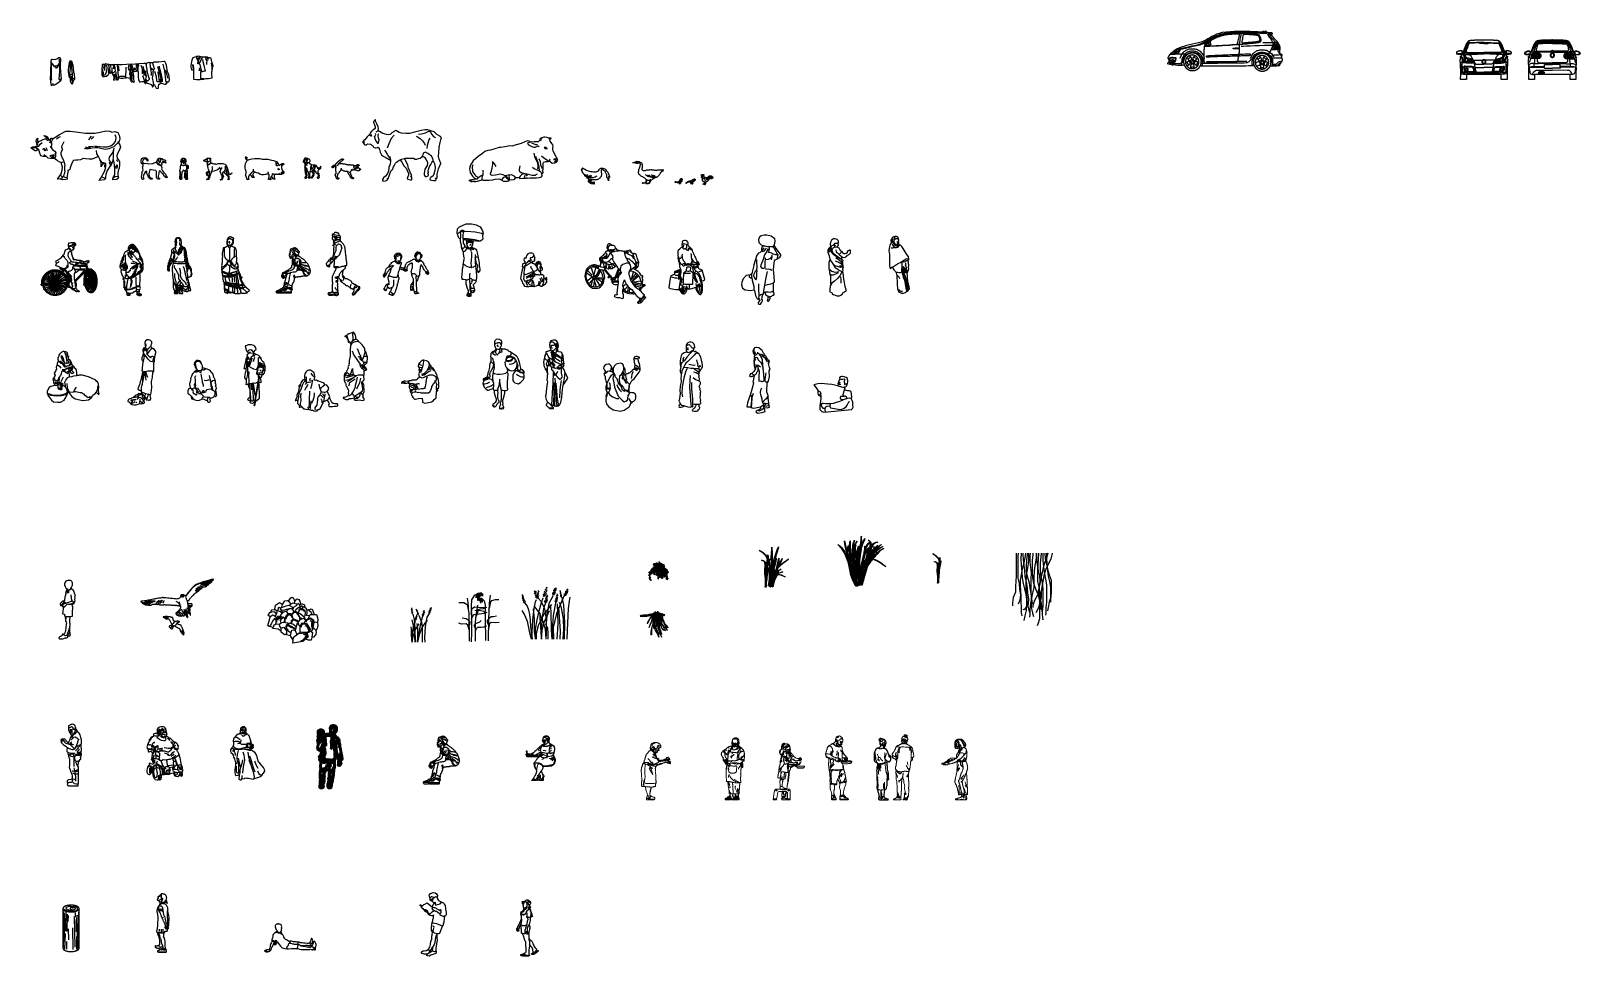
# Model space of a CAD drawing. Header units: feet. Extents: x 89 to 238, y -57 to 31.
import ezdxf

# ---------------------------------------------------------------- set-up
doc = ezdxf.new("R2010")
doc.units = ezdxf.units.FT
doc.header["$MEASUREMENT"] = 0
doc.layers.add('inner', color=1, linetype='Continuous')
doc.layers.add('outer', color=3, linetype='Continuous')

msp = doc.modelspace()

# ---------------------------------------------------------------- linework, layer by layer
at = {"layer": 'inner', "linetype": 'Continuous'}
for p, q in [((90.78, 20.31), (90.81, 20.23)), ((105.72, 17.82), (105.79, 17.86)), ((106.2, 18.35), (106.29, 18.42)), ((107.43, 18.38), (107.51, 18.32)), ((91.68, 17.54), (91.82, 17.42)), ((105.75, 17.15), (105.77, 17.18)), ((105.8, 17.54), (105.83, 17.53))]:
    msp.add_line(p, q, dxfattribs=at)
at = {"layer": 'inner'}
for p, q in [((91.13, 19.59), (91.21, 19.71)), ((110.15, 17.97), (110.22, 17.94)), ((146.62, 18.77), (146.87, 18.8)), ((109.62, 17.21), (109.72, 17.23)), ((109.7, 17.23), (109.73, 17.17)), ((109.7, 17.22), (109.7, 17.16)), ((110.09, 17.4), (110.22, 17.42)), ((111.65, 17.23), (111.85, 17.25)), ((111.85, 17.24), (111.82, 17.15)), ((111.85, 17.24), (111.84, 17.15)), ((112.12, 17.23), (112.23, 17.24)), ((116.34, 17.32), (116.35, 17.31)), ((148.32, 17.08), (148.33, 17.19)), ((148.63, 17.58), (148.79, 17.49)), ((150.74, 16.91), (150.77, 16.91)), ((151.34, 17.19), (151.39, 17.18)), ((152.59, 17.11), (152.62, 17.07)), ((153.31, 17.45), (153.31, 17.52)), ((153.35, 17.28), (153.36, 17.27)), ((153.37, 17.27), (153.37, 17.27)), ((153.38, 17.27), (153.38, 17.26)), ((153.39, 17.27), (153.4, 17.25)), ((153.41, 17.27), (153.43, 17.26)), ((153.43, 17.27), (153.44, 17.26)), ((153.52, 17.32), (153.53, 17.31)), ((153.53, 17.36), (153.55, 17.36)), ((153.53, 17.34), (153.55, 17.35)), ((153.53, 17.33), (153.55, 17.33)), ((153.54, 17.37), (153.56, 17.37)), ((154.1, 17.46), (153.97, 17.4)), ((102.05, 9.07), (102.05, 8.92)), ((102.11, 9.06), (102.08, 8.91)), ((102.14, 9.04), (102.11, 8.91)), ((102.11, 9.04), (102.11, 9.04)), ((103.73, 8.98), (103.73, 8.86)), ((103.77, 8.98), (103.77, 8.87)), ((103.8, 8.99), (103.82, 8.87)), ((103.83, 8.99), (103.87, 8.84)), ((103.9, 9), (103.94, 8.91)), ((113.26, 8.18), (113.36, 8.22)), ((113.26, 8.14), (113.38, 8.19)), ((103.1, 6.4), (103.13, 6.39)), ((127.45, -38.84), (127.55, -38.79)), ((127.45, -38.88), (127.57, -38.82))]:
    msp.add_line(p, q, dxfattribs=at)
at = {"layer": 'inner', "linetype": 'ByBlock'}
for p, q in [((103.52, 18.01), (103.44, 18.05)), ((103.57, 18), (103.52, 18.01))]:
    msp.add_line(p, q, dxfattribs=at)
at = {"layer": 'inner'}
for points in [[(202.07, 30.02), (202.06, 29.98)], [(202.12, 30.49), (202.1, 30.29)], [(226.91, 30.29), (226.83, 30.14)], [(227.68, 30.33), (226.91, 30.29)], [(227.47, 30.26), (226.97, 30.24)], [(227.94, 30.28), (227.47, 30.26)], [(228.39, 30.34), (227.68, 30.33)], [(227.98, 30.23), (227.94, 30.28)], [(228.39, 30.23), (227.98, 30.23)], [(228.39, 30.34), (229.09, 30.33)], [(228.39, 30.23), (228.79, 30.23)], [(228.79, 30.23), (228.83, 30.28)], [(228.83, 30.28), (229.31, 30.26)], [(229.09, 30.33), (229.86, 30.29)], [(229.31, 30.26), (229.8, 30.24)], [(229.86, 30.29), (229.94, 30.14)], [(90.76, 28.45), (90.76, 28.08), (90.75, 27.67), (90.76, 27.43), (90.77, 27.07), (90.77, 26.86)], [(91.65, 28.51), (91.62, 28.44), (91.53, 28.32), (91.46, 28.23), (91.41, 28.15), (91.39, 28.12), (91.3, 28.07), (91.22, 28.05), (91.13, 28.04), (91, 28.09), (90.91, 28.23), (90.82, 28.34)], [(91.53, 28.28), (91.5, 28.23), (91.46, 28.14), (91.41, 28.02), (91.32, 27.89), (91.19, 27.81)], [(91.56, 28.33), (91.55, 28.26), (91.54, 28.16), (91.5, 28.06)], [(91.62, 28.75), (91.62, 28.69), (91.59, 28.55), (91.55, 28.44), (91.52, 28.31)], [(91.55, 28.44), (91.56, 28.55), (91.57, 28.65), (91.56, 28.72)], [(92.61, 28.44), (92.62, 28.29), (92.63, 28.18), (92.61, 27.94), (92.59, 27.83), (92.56, 27.61), (92.52, 27.28), (92.52, 27.19), (92.58, 27.11), (92.64, 27.05), (92.72, 26.96), (92.79, 26.9), (92.82, 26.87), (92.81, 26.83), (92.78, 26.77), (92.77, 26.7), (92.77, 26.66), (92.77, 26.66), (92.75, 26.68), (92.74, 26.74), (92.7, 26.8), (92.6, 26.88)], [(92.54, 28.47), (92.55, 28.47), (92.56, 28.48), (92.58, 28.47), (92.58, 28.4), (92.57, 28.26), (92.55, 28.1), (92.56, 27.96)], [(92.55, 28.44), (92.55, 28.41), (92.56, 28.38)], [(92.71, 28.46), (92.74, 28.43), (92.75, 28.38), (92.76, 28.3), (92.77, 28.2)], [(99.79, 28.31), (99.87, 28.26), (99.9, 28.18), (99.89, 28.06), (99.92, 27.9), (99.96, 27.74), (99.95, 27.59), (100.03, 27.22), (100.18, 26.84), (100.16, 26.75), (100, 26.61), (99.9, 26.71), (99.84, 26.8), (99.82, 26.72), (99.83, 26.62), (99.87, 26.52), (99.91, 26.47)], [(100.23, 28.35), (100.26, 27.97), (100.35, 27.39), (100.38, 27.14)], [(100.48, 28.37), (100.56, 28.13), (100.61, 27.91), (100.68, 27.8), (100.58, 27.69), (100.54, 27.5), (100.52, 27.24), (100.47, 26.9), (100.51, 26.64), (100.58, 26.28)], [(104.68, 28.93), (104.71, 28.8), (104.77, 28.67), (104.82, 28.66), (104.84, 28.55), (104.82, 28.3), (104.84, 28.27)], [(104.73, 28.94), (104.75, 28.88), (104.78, 28.79), (104.82, 28.71), (104.86, 28.69), (104.86, 28.66)], [(104.87, 28.69), (104.87, 28.71), (104.94, 28.75), (104.95, 28.81), (104.98, 28.88), (104.99, 28.94), (104.97, 28.96), (104.98, 29)], [(104.91, 28.64), (104.9, 28.46), (104.9, 28.29), (104.87, 28.26)], [(105.04, 28.93), (105.04, 28.86), (105, 28.74), (104.97, 28.67), (104.96, 28.68), (104.91, 28.69), (104.89, 28.69)], [(105.27, 28.89), (105.21, 28.79), (105.12, 28.62), (105.09, 28.53), (104.99, 28.28), (105.03, 28.2), (105.09, 27.93), (105.13, 27.78), (105.12, 27.68), (105.12, 27.61), (105.1, 27.48), (105.1, 27.35), (105.1, 26.89), (105.12, 26.86), (105.23, 26.85), (105.4, 26.85), (105.46, 26.84)], [(105.13, 27.78), (105.2, 27.57), (105.22, 27.51), (105.31, 27.53), (105.5, 27.59), (105.58, 27.6), (105.49, 27.99), (105.37, 28.46), (105.33, 28.7)], [(105.58, 28.88), (105.62, 28.7), (105.64, 28.62), (105.68, 28.65), (105.69, 28.69), (105.65, 28.86), (105.63, 28.92)], [(105.64, 28.62), (105.67, 28.62), (105.7, 28.61), (105.72, 28.57)], [(105.78, 28.67), (105.75, 28.62), (105.71, 28.55), (105.68, 28.38), (105.69, 28.19)], [(105.78, 28.89), (105.79, 28.84), (105.8, 28.8), (105.79, 28.71), (105.82, 28.63)], [(105.83, 28.84), (105.83, 28.77), (105.81, 28.71)], [(106.13, 28.33), (106.16, 28.17), (106.18, 27.89), (106.18, 27.62), (106.19, 27.52)], [(201.22, 28.32), (201.22, 28.35), (201.23, 28.38), (201.23, 28.41), (201.23, 28.44), (201.23, 28.47), (201.23, 28.5), (201.23, 28.53), (201.23, 28.56), (201.22, 28.59), (201.22, 28.62), (201.21, 28.64), (201.2, 28.67), (201.2, 28.7), (201.19, 28.73), (201.18, 28.76), (201.17, 28.79), (201.16, 28.81), (201.14, 28.84), (201.13, 28.87), (201.11, 28.89), (201.1, 28.92), (201.08, 28.94), (201.07, 28.96), (201.05, 28.99), (201.03, 29.01), (201.01, 29.03), (200.99, 29.05), (200.97, 29.08), (200.95, 29.1), (200.92, 29.11), (200.9, 29.13), (200.88, 29.15), (200.85, 29.17), (200.83, 29.18), (200.8, 29.2), (200.78, 29.21), (200.75, 29.23), (200.72, 29.24), (200.7, 29.25), (200.67, 29.26), (200.64, 29.27), (200.61, 29.28), (200.58, 29.29), (200.55, 29.29), (200.53, 29.3), (200.5, 29.3), (200.47, 29.3), (200.44, 29.31), (200.41, 29.31), (200.38, 29.31), (200.35, 29.31), (200.32, 29.31), (200.29, 29.3), (200.26, 29.3), (200.23, 29.3), (200.2, 29.29), (200.17, 29.28), (200.15, 29.27), (200.12, 29.27), (200.09, 29.26), (200.06, 29.25), (200.04, 29.23), (200.01, 29.22), (199.98, 29.21), (199.96, 29.19), (199.93, 29.18), (199.91, 29.16), (199.88, 29.14), (199.86, 29.13), (199.84, 29.11), (199.81, 29.09), (199.79, 29.07), (199.77, 29.05), (199.75, 29.03), (199.73, 29), (199.71, 28.98), (199.7, 28.96), (199.68, 28.93), (199.66, 28.91), (199.65, 28.88), (199.63, 28.86), (199.62, 28.83), (199.61, 28.8), (199.6, 28.77), (199.59, 28.75), (199.58, 28.72), (199.57, 28.69), (199.56, 28.66), (199.56, 28.63), (199.55, 28.6), (199.55, 28.58), (199.54, 28.55), (199.54, 28.52), (199.54, 28.49), (199.54, 28.46), (199.54, 28.43), (199.54, 28.4), (199.54, 28.37)], [(207.86, 28.07), (207.88, 28.1), (207.89, 28.13), (207.9, 28.16), (207.9, 28.18), (207.91, 28.21), (207.92, 28.24), (207.92, 28.27), (207.93, 28.3), (207.93, 28.33), (207.93, 28.36), (207.94, 28.39), (207.94, 28.41), (207.94, 28.44), (207.93, 28.47), (207.93, 28.5), (207.93, 28.53), (207.92, 28.56), (207.92, 28.59), (207.91, 28.62), (207.9, 28.65), (207.9, 28.67), (207.89, 28.7), (207.88, 28.73), (207.87, 28.76), (207.85, 28.78), (207.84, 28.81), (207.83, 28.83), (207.81, 28.86), (207.8, 28.88), (207.78, 28.91), (207.76, 28.93), (207.74, 28.96), (207.72, 28.98), (207.7, 29), (207.68, 29.02), (207.66, 29.04), (207.64, 29.06), (207.62, 29.08), (207.59, 29.1), (207.57, 29.11), (207.55, 29.13), (207.52, 29.14), (207.5, 29.16), (207.47, 29.17), (207.44, 29.19), (207.42, 29.2), (207.39, 29.21), (207.36, 29.22), (207.33, 29.23), (207.31, 29.24), (207.28, 29.24), (207.25, 29.25), (207.22, 29.25), (207.19, 29.26), (207.16, 29.26), (207.13, 29.26), (207.1, 29.26), (207.07, 29.26), (207.04, 29.26), (207.02, 29.26), (206.99, 29.26), (206.96, 29.25), (206.93, 29.25), (206.9, 29.24), (206.87, 29.23), (206.84, 29.23), (206.82, 29.22), (206.79, 29.21), (206.76, 29.2), (206.73, 29.18), (206.71, 29.17), (206.68, 29.16), (206.66, 29.14), (206.63, 29.13), (206.61, 29.11), (206.58, 29.09), (206.56, 29.08), (206.54, 29.06), (206.52, 29.04), (206.49, 29.02), (206.47, 29), (206.45, 28.98), (206.44, 28.95), (206.42, 28.93), (206.4, 28.91), (206.38, 28.88), (206.37, 28.86), (206.35, 28.83), (206.34, 28.81), (206.33, 28.78), (206.31, 28.75), (206.3, 28.73), (206.29, 28.7), (206.28, 28.67), (206.27, 28.64), (206.27, 28.62), (206.26, 28.59), (206.25, 28.56), (206.25, 28.53), (206.25, 28.5), (206.24, 28.47), (206.24, 28.44), (206.24, 28.41), (206.24, 28.38), (206.25, 28.35), (206.25, 28.32), (206.25, 28.3), (206.26, 28.27), (206.26, 28.24), (206.27, 28.21), (206.28, 28.18)], [(208.05, 29.73), (208.44, 29.72)], [(226.21, 28.98), (226.18, 28.88)], [(227.33, 28.63), (228.27, 28.63)], [(229.44, 28.63), (228.5, 28.63)], [(230.56, 28.98), (230.59, 28.88)], [(232.73, 28.96), (232.73, 28.86)], [(237.19, 28.95), (237.19, 28.85)], [(90.7, 27.28), (90.71, 27.14), (90.74, 26.92), (90.77, 26.86), (90.79, 26.71)], [(90.87, 28.25), (90.91, 28.19), (90.98, 28.08), (91.05, 28.02), (91.16, 27.98), (91.3, 27.96)], [(91.72, 26.68), (91.68, 26.69), (91.63, 26.71), (91.56, 26.72), (91.53, 26.76), (91.54, 26.84), (91.56, 27.12), (91.59, 27.64), (91.6, 28.15)], [(91.72, 26.79), (91.68, 26.79), (91.61, 26.77), (91.6, 26.75), (91.56, 26.72)], [(92.46, 27.26), (92.49, 27.26), (92.52, 27.25)], [(92.47, 27.04), (92.48, 27.07), (92.5, 27.09), (92.54, 27.11)], [(92.56, 27.21), (92.63, 27.26), (92.72, 27.29), (92.8, 27.31)], [(93.04, 26.82), (93, 26.81), (92.94, 26.82), (92.87, 26.82), (92.84, 26.82), (92.86, 26.85), (92.84, 26.88), (92.83, 26.9), (92.82, 26.96), (92.81, 27.14), (92.8, 27.31), (92.79, 27.52), (92.77, 27.64), (92.76, 27.83), (92.75, 28.03), (92.74, 28.25)], [(92.84, 26.82), (92.83, 26.84), (92.83, 26.87), (92.83, 26.9)], [(95.7, 27.77), (95.68, 27.45), (95.67, 27.2), (95.77, 27.21)], [(95.77, 27.51), (95.77, 27.21), (95.8, 27.14)], [(95.9, 28.22), (95.82, 28.05), (95.78, 27.83)], [(96.07, 28.14), (96.1, 27.82), (96.04, 27.47), (95.9, 27.18), (95.8, 27.14)], [(95.96, 28.13), (95.92, 28.01), (95.88, 27.83), (95.88, 27.64)], [(96.32, 27.41), (96.28, 27.5), (96.3, 27.57), (96.3, 27.72), (96.32, 27.91), (96.32, 28.08), (96.25, 28.2)], [(96.33, 27.54), (96.36, 27.52), (96.39, 27.45), (96.41, 27.45), (96.43, 27.47), (96.45, 27.48), (96.5, 27.48), (96.57, 27.49), (96.63, 27.49), (96.63, 27.55), (96.62, 27.74), (96.61, 27.91)], [(96.36, 27.52), (96.38, 27.59), (96.39, 27.75), (96.38, 27.92)], [(96.45, 27.48), (96.43, 27.61), (96.42, 27.7)], [(96.46, 28.14), (96.46, 28.08), (96.45, 27.96)], [(96.82, 28.18), (96.87, 27.87), (96.9, 27.55), (96.77, 27.45), (96.73, 27.42), (96.69, 27.43)], [(96.71, 28.13), (96.74, 27.99), (96.74, 27.78)], [(96.8, 27.11), (96.8, 27.29)], [(96.91, 27.32), (96.91, 27.09), (96.87, 26.83)], [(97.03, 26.77), (97.07, 26.79), (97.06, 26.96), (97.02, 27.14), (97.01, 27.32), (97.01, 27.49)], [(97.12, 28.19), (97.1, 28.15), (97.11, 28.07), (97.14, 27.84), (97.17, 27.37), (97.19, 27.08), (97.21, 26.97)], [(97.2, 28.09), (97.24, 27.91), (97.27, 27.59)], [(97.25, 27.02), (97.34, 27.05), (97.4, 27.1), (97.54, 27.08), (97.75, 27.08), (97.86, 27.01), (98, 26.99)], [(97.86, 27.01), (97.94, 27.18), (97.95, 27.6), (97.95, 27.95)], [(98.23, 28.14), (98.18, 28.05), (98.17, 27.91), (98.22, 27.62)], [(98.3, 28.07), (98.36, 27.87), (98.32, 27.65), (98.27, 27.22)], [(98.36, 26.88), (98.37, 27.01), (98.39, 27.22), (98.44, 27.5), (98.49, 27.77), (98.47, 27.94), (98.44, 27.99), (98.41, 28.11), (98.37, 28.2), (98.35, 28.23)], [(98.46, 27.48), (98.48, 27.24), (98.51, 27.18), (98.6, 27.17), (98.69, 27.07)], [(98.49, 26.71), (98.47, 26.78), (98.49, 26.97), (98.49, 27.12), (98.47, 27.17)], [(98.49, 28.22), (98.49, 28.14), (98.53, 28.09), (98.56, 27.92), (98.6, 27.78)], [(98.67, 26.73), (98.63, 26.82), (98.62, 26.96), (98.63, 27.1)], [(98.66, 27.8), (98.72, 27.76), (98.78, 27.73), (98.86, 27.74), (98.91, 27.78)], [(99.03, 28.1), (98.99, 27.98), (98.91, 27.85), (98.78, 27.81), (98.73, 27.84)], [(98.99, 28.21), (98.98, 28.16), (98.95, 28.13), (98.92, 28.13), (98.88, 28.14)], [(99.01, 28.17), (99, 28.09), (98.99, 28.06), (98.96, 28.04), (98.88, 28.04)], [(98.93, 27.64), (98.98, 27.65), (99.02, 27.69), (99.05, 27.77), (99.06, 27.86), (99.06, 27.96)], [(99.09, 27.61), (99.13, 27.75), (99.13, 27.97), (99.14, 28.09), (99.17, 28.18), (99.13, 28.23)], [(99.37, 28.15), (99.42, 28.03), (99.5, 27.78), (99.51, 27.5), (99.51, 27.32)], [(99.55, 28.05), (99.62, 27.8), (99.75, 27.44), (99.83, 27.1)], [(99.76, 26.43), (99.72, 26.66), (99.63, 26.95), (99.56, 27.11)], [(99.57, 27.78), (99.62, 27.52), (99.65, 27.16)], [(99.84, 26.8), (99.88, 26.93), (99.92, 27.06), (99.9, 27.21), (99.86, 27.48), (99.86, 27.59)], [(100.36, 27.91), (100.41, 27.82), (100.47, 27.79), (100.51, 27.75), (100.49, 27.73), (100.41, 27.74), (100.35, 27.81)], [(100.67, 27.55), (100.83, 27.04), (100.87, 26.65), (100.94, 26.56)], [(101.33, 26.74), (101.28, 27), (101.09, 27.66), (100.99, 27.98)], [(101.14, 26.7), (101.13, 26.83), (101.03, 27.51)], [(101.11, 28.09), (101.27, 27.49), (101.42, 26.76), (101.43, 26.6), (101.41, 26.54)], [(101.83, 26.47), (101.81, 26.51), (101.78, 26.72), (101.69, 27.56), (101.53, 28.24)], [(101.72, 27.68), (101.86, 27.22), (101.93, 26.89)], [(105.12, 27.61), (105.07, 27.63), (104.99, 27.64), (105.01, 27.74), (105.03, 27.87)], [(106.16, 28.22), (106.23, 28.17), (106.29, 28.11), (106.3, 28.08)], [(226.86, 27.28), (226.85, 27.26)], [(227.52, 27.92), (228.39, 27.92)], [(229.25, 27.92), (228.39, 27.92)], [(229.91, 27.28), (229.92, 27.26)], [(232.75, 27.95), (234.19, 27.95)], [(233.52, 27.65), (234.96, 27.65)], [(234.19, 27.85), (234.96, 27.85)], [(234.26, 28.22), (234.96, 28.22)], [(235.66, 28.22), (234.96, 28.22)], [(235.73, 27.85), (234.96, 27.85)], [(236.39, 27.64), (234.96, 27.65)], [(237.17, 27.94), (235.73, 27.95)], [(90.97, 26.26), (90.94, 26.3), (90.92, 26.39)], [(92.77, 26.66), (92.78, 26.59), (92.79, 26.49), (92.8, 26.41), (92.82, 26.35)], [(100.94, 26.56), (100.95, 26.58), (101.01, 26.58), (101.09, 26.58), (101.18, 26.62), (101.19, 26.65), (101.17, 26.67), (101.14, 26.7), (101.16, 26.74), (101.2, 26.76), (101.28, 26.77), (101.32, 26.76), (101.33, 26.74), (101.3, 26.68), (101.29, 26.68), (101.32, 26.67), (101.35, 26.69), (101.38, 26.67), (101.4, 26.6), (101.41, 26.54)], [(101.9, 26.53), (101.87, 26.53), (101.84, 26.5), (101.84, 26.48), (101.84, 26.47)], [(90.74, 20.71), (90.68, 20.8), (90.68, 20.94), (90.72, 21.1)], [(90.87, 21.04), (90.87, 20.93), (90.76, 20.75)], [(91.28, 21.06), (91.44, 21.19), (91.66, 21.3)], [(94.61, 21.33), (94.48, 21.16), (94.35, 20.95)], [(94.81, 21.29), (94.69, 21.15), (94.6, 21.03)], [(120.74, 20.84), (120.78, 20.82), (120.83, 20.79), (120.85, 20.76), (120.84, 20.71), (120.8, 20.65), (120.78, 20.65), (120.75, 20.65)], [(121.41, 21.37), (121.41, 21.4), (121.45, 21.44), (121.54, 21.47), (121.57, 21.47)], [(121.42, 21.36), (121.49, 21.36), (121.54, 21.37), (121.56, 21.41), (121.54, 21.43), (121.49, 21.44), (121.47, 21.43)], [(121.83, 21.25), (121.81, 21.29), (121.82, 21.31), (121.88, 21.35), (121.92, 21.43), (121.93, 21.48), (121.92, 21.54), (121.9, 21.57)], [(121.83, 21.25), (121.86, 21.09), (121.98, 20.83), (122.11, 20.66), (122.18, 20.65), (122.19, 20.67), (122.19, 20.77), (122.24, 20.83), (122.25, 20.98), (122.21, 21.17), (122.18, 21.36), (122.18, 21.44), (122.22, 21.58)], [(122.13, 21.82), (122.07, 21.76), (121.95, 21.7)], [(123.7, 21.43), (123.41, 21.09), (123.18, 20.6), (123.03, 20.17)], [(125.82, 21.34), (125.96, 21.27), (126.22, 21.1), (126.43, 20.88), (126.63, 20.62), (126.68, 20.45)], [(126.06, 21.51), (126.32, 21.54), (126.72, 21.64), (126.96, 21.78), (127.1, 21.82), (127.21, 21.75), (127.3, 21.53), (127.53, 21.26), (127.69, 21.19)], [(127.12, 21.15), (127.03, 20.96), (126.93, 20.66), (126.87, 20.43), (126.83, 20.13)], [(137.93, 21.05), (137.86, 21.07), (137.81, 21.06), (137.76, 20.99), (137.79, 20.92), (137.84, 20.88)], [(138.56, 21.15), (138.62, 21.1), (138.64, 21.05)], [(89.2, 20.26), (89.09, 20.26), (88.98, 20.24), (88.92, 20.23), (89.14, 20.25), (89.28, 20.23), (89.32, 20.2), (89.35, 20.14), (89.39, 20.11), (89.39, 20.1)], [(89.2, 20.26), (89.32, 20.23), (89.4, 20.12), (89.42, 20.04)], [(89.45, 20.34), (89.57, 20.37), (89.7, 20.56), (89.91, 20.71)], [(90.18, 20.02), (89.97, 20.09), (90.1, 20.15), (90.16, 20.07), (90.22, 19.96), (90.17, 19.92), (90.13, 19.94), (90.11, 19.98), (90.08, 20.07), (89.98, 20.1)], [(90.25, 20.23), (90.3, 20.1), (90.37, 19.96)], [(90.57, 20.75), (90.65, 20.73), (90.69, 20.72), (90.73, 20.71), (90.76, 20.69)], [(90.8, 19.35), (90.74, 19.37), (90.69, 19.39), (90.68, 19.46), (90.76, 19.49), (90.82, 19.52), (90.89, 19.51), (90.96, 19.53), (91.01, 19.52), (91.03, 19.48), (91.05, 19.44)], [(90.79, 19.26), (90.88, 19.26), (90.92, 19.24), (90.98, 19.24), (91.02, 19.26), (91.1, 19.32), (91.14, 19.36), (91.17, 19.38)], [(90.92, 19.45), (90.97, 19.43), (90.96, 19.37), (90.92, 19.35), (90.91, 19.37), (90.89, 19.4), (90.89, 19.42), (90.9, 19.46)], [(91.16, 19.62), (91.14, 19.53), (91.14, 19.51), (91.17, 19.53), (91.18, 19.56), (91.18, 19.58), (91.18, 19.59), (91.16, 19.61)], [(96.72, 19.13), (96.74, 19.25), (96.74, 19.48), (96.74, 19.77), (96.79, 19.98)], [(122.78, 19.99), (122.89, 19.84), (123.04, 19.6), (123.17, 19.38), (123.22, 19.27), (123.26, 19.23)], [(123.37, 18.95), (123.39, 19.05), (123.37, 19.15), (123.33, 19.37)], [(127.49, 18.9), (127.41, 19.18), (127.28, 19.41), (126.95, 19.67), (126.72, 19.78), (126.5, 19.7), (126.49, 19.61), (126.37, 19.34)], [(136.87, 20.75), (136.71, 20.73), (136.56, 20.68), (136.53, 20.61), (136.61, 20.49), (136.87, 20.37), (137.11, 20.27), (137.26, 20.27), (137.47, 20.38), (137.54, 20.41), (137.58, 20.38), (137.65, 20.3)], [(136.89, 20.69), (137.07, 20.63), (137.29, 20.53), (137.47, 20.52)], [(137.13, 19.69), (137.18, 19.37), (137.36, 19.03), (137.48, 18.76), (137.51, 18.4), (137.49, 18.18)], [(137.28, 19.4), (137.49, 18.9), (137.61, 18.41), (137.64, 18.02)], [(138.54, 18.94), (138.38, 19.03), (138.05, 19.24), (137.87, 19.41)], [(90.77, 19.27), (90.91, 19.29), (90.91, 19.25), (90.99, 19.26), (91.05, 19.3), (91.08, 19.31), (91.11, 19.33)], [(91.72, 18.8), (91.91, 18.86)], [(96.3, 18.8), (96.4, 18.66), (96.45, 18.55), (96.34, 18.33)], [(96.88, 18.3), (96.91, 18.25), (97.11, 18.57), (97.11, 18.39), (97.05, 18.19)], [(97.05, 19.09), (97.07, 18.98), (97.16, 18.89)], [(109.93, 17.72), (110.05, 17.83), (110.15, 17.97), (110.18, 18.04), (110.18, 18.15)], [(110.37, 17.86), (110.35, 17.87), (110.22, 17.93)], [(111.66, 17.67), (111.62, 17.75), (111.59, 17.89)], [(112.53, 18.45), (112.47, 18.47), (112.42, 18.49), (112.4, 18.54), (112.37, 18.6), (112.36, 18.67), (112.36, 18.71), (112.35, 18.76), (112.38, 18.8), (112.39, 18.78), (112.41, 18.76), (112.45, 18.75)], [(112.52, 18.47), (112.44, 18.5), (112.4, 18.57), (112.38, 18.63), (112.37, 18.74), (112.37, 18.78), (112.4, 18.73), (112.43, 18.73), (112.49, 18.7), (112.55, 18.66), (112.61, 18.58), (112.63, 18.52)], [(112.45, 18.75), (112.48, 18.75), (112.52, 18.71)], [(112.53, 18.24), (112.55, 18.2), (112.6, 18.18), (112.67, 18.17), (112.72, 18.16)], [(112.54, 18.19), (112.54, 18.15), (112.58, 18.14), (112.62, 18.14), (112.65, 18.16)], [(112.69, 18.53), (112.76, 18.57), (112.84, 18.61), (112.92, 18.65), (112.99, 18.67), (113.04, 18.65), (113.06, 18.62), (113.02, 18.62), (112.99, 18.59), (112.97, 18.53), (112.93, 18.49), (112.88, 18.46)], [(112.89, 17.85), (112.92, 17.89), (112.97, 17.91), (113.01, 17.92), (113.05, 17.92), (113.09, 17.91)], [(112.96, 17.85), (112.94, 17.84), (112.94, 17.83), (112.96, 17.81), (112.97, 17.82), (112.99, 17.83), (112.99, 17.85), (112.98, 17.86), (112.96, 17.86), (112.96, 17.85)], [(113.06, 17.87), (113.03, 17.86), (113.02, 17.84), (113.02, 17.83), (113.03, 17.82), (113.06, 17.82), (113.08, 17.84), (113.08, 17.86), (113.06, 17.87)], [(115.01, 18.94), (115, 18.89), (115.01, 18.86), (115.01, 18.85)], [(115.11, 19.13), (115.08, 19.11), (115.07, 19.1), (115.06, 19.08), (115.06, 19.05), (115.06, 19.03), (115.06, 19.01), (115.06, 19), (115.03, 18.99), (115.02, 18.96), (115.01, 18.95), (115.02, 18.92), (115.03, 18.9), (115.08, 18.9), (115.11, 18.93), (115.12, 18.96), (115.1, 18.98), (115.08, 18.99), (115.04, 18.98), (115.02, 18.97)], [(115.06, 18.84), (115.05, 18.87), (115.05, 18.9), (115.04, 18.96), (115.02, 18.95), (115.03, 18.94), (115.04, 18.95), (115.05, 18.96), (115.07, 18.95), (115.06, 18.94), (115.04, 18.95)], [(115.03, 18.83), (115.05, 18.84), (115.06, 18.85), (115.08, 18.84), (115.1, 18.83), (115.12, 18.81), (115.14, 18.8), (115.17, 18.8), (115.21, 18.8), (115.23, 18.8), (115.27, 18.81), (115.29, 18.8), (115.27, 18.78), (115.24, 18.77), (115.22, 18.79), (115.2, 18.79), (115.16, 18.79), (115.13, 18.8), (115.1, 18.8), (115.07, 18.8), (115.05, 18.8)], [(115.04, 19), (115.08, 19.02), (115.11, 19.03), (115.14, 19.07), (115.16, 19.1), (115.18, 19.14), (115.22, 19.18)], [(115.04, 18.81), (115.06, 18.83), (115.1, 18.83), (115.13, 18.8), (115.21, 18.8), (115.24, 18.8), (115.26, 18.8), (115.24, 18.79), (115.23, 18.79), (115.22, 18.8)], [(115.12, 18.8), (115.09, 18.81), (115.06, 18.81), (115.05, 18.8)], [(115.12, 19.05), (115.12, 19.08), (115.1, 19.09), (115.06, 19.07), (115.07, 19.05), (115.08, 19.03)], [(115.12, 19.05), (115.11, 19.07), (115.09, 19.08), (115.06, 19.07)], [(115.12, 18.75), (115.14, 18.76), (115.17, 18.75), (115.2, 18.76), (115.23, 18.75), (115.26, 18.74), (115.29, 18.76), (115.33, 18.8)], [(115.22, 18.6), (115.2, 18.55), (115.18, 18.51), (115.16, 18.46)], [(115.31, 17.98), (115.28, 18.01), (115.24, 18.04), (115.21, 18.08), (115.18, 18.14), (115.17, 18.18), (115.16, 18.23)], [(115.24, 18.01), (115.18, 18.03), (115.16, 18.04)], [(115.32, 18.63), (115.28, 18.61), (115.22, 18.6), (115.2, 18.62), (115.18, 18.68), (115.18, 18.7)], [(115.19, 19.04), (115.2, 19.09), (115.21, 19.15), (115.25, 19.19)], [(115.24, 19.04), (115.22, 19.06), (115.25, 19.08), (115.31, 19.07)], [(115.31, 17.65), (115.23, 17.93)], [(115.27, 18.75), (115.3, 18.7), (115.31, 18.67), (115.33, 18.64)], [(115.34, 18.49), (115.33, 18.57), (115.32, 18.62), (115.32, 18.64), (115.37, 18.69), (115.4, 18.72), (115.41, 18.74)], [(115.54, 18.8), (115.48, 18.78), (115.43, 18.78), (115.39, 18.79), (115.35, 18.82), (115.34, 18.87), (115.33, 18.91), (115.35, 18.97), (115.37, 19.01), (115.38, 19.04), (115.39, 19.08), (115.38, 19.13), (115.36, 19.18)], [(115.36, 19.17), (115.38, 19.13), (115.38, 19.06), (115.36, 18.99), (115.33, 18.93), (115.33, 18.9)], [(115.43, 17.95), (115.38, 18), (115.35, 18.04), (115.35, 18.11), (115.34, 18.17), (115.34, 18.23)], [(115.69, 18.6), (115.72, 18.53), (115.73, 18.51), (115.73, 18.45), (115.7, 18.4), (115.71, 18.34), (115.7, 18.28), (115.7, 18.19), (115.7, 18.14), (115.67, 18.1), (115.63, 18.04), (115.66, 18.05), (115.7, 18.09), (115.75, 18.13), (115.81, 18.18), (115.83, 18.21), (115.84, 18.21), (115.88, 18.22), (115.9, 18.23), (115.94, 18.15), (115.93, 18.14), (115.93, 18.12), (115.92, 18.08), (115.99, 18.13), (116.04, 18.17), (116.08, 18.21), (116.1, 18.24), (116.11, 18.3), (116.13, 18.33), (116.15, 18.39), (116.18, 18.42), (116.23, 18.46)], [(116.13, 17.98), (116.11, 18.04), (116.04, 18.07), (115.97, 18.07), (115.91, 18.05), (115.84, 18.01), (115.83, 17.99), (115.79, 17.97)], [(115.82, 17.97), (115.9, 17.96), (115.96, 17.95), (116, 17.96), (116.04, 17.97), (116.07, 17.97)], [(116.39, 18.19), (116.37, 18.24), (116.35, 18.29), (116.32, 18.35), (116.3, 18.38)], [(116.45, 18.16), (116.4, 18.25), (116.33, 18.33)], [(120.44, 18.19), (120.44, 18.19), (120.44, 18.19)], [(124.29, 19.06), (124.42, 19.11), (124.7, 19.19)], [(131.25, 18.56), (131.19, 18.4), (131.22, 17.94), (131.35, 17.74), (131.55, 17.5), (131.72, 17.43), (131.84, 17.4)], [(132.17, 17.16), (132.15, 17.21), (132.15, 17.3), (132.2, 17.49), (132.25, 17.62), (132.27, 17.74), (132.27, 17.79), (132.28, 17.85), (132.25, 17.91), (132.26, 17.96), (132.27, 18.01), (132.26, 18.07)], [(134.73, 17.17), (134.62, 17.32), (134.45, 17.49), (134.4, 17.51), (134.14, 17.61), (134.03, 17.66), (133.88, 17.67), (133.45, 17.57), (133.12, 17.56), (132.98, 17.62), (132.96, 17.69), (132.97, 17.79), (133.01, 17.86), (133.05, 17.95), (133.05, 18.02), (133.13, 18.26), (133.18, 18.65), (133.17, 18.82), (133.11, 18.9)], [(133.17, 18.82), (133.32, 18.67), (133.48, 18.42)], [(135.77, 18.48), (135.71, 18.13), (135.72, 18.01), (135.77, 17.94), (135.91, 17.83), (136.42, 17.7), (136.95, 17.58), (137.29, 17.58), (137.36, 17.66), (137.46, 17.72)], [(137.9, 17.72), (137.8, 17.89), (137.55, 18.04), (137.14, 18.19), (136.99, 18.32)], [(137.61, 19.19), (137.73, 18.89), (137.75, 18.59), (137.91, 18.21)], [(138.7, 18.88), (138.65, 18.96), (138.65, 19.08), (138.68, 19.15)], [(139.09, 19.03), (139.06, 19.11), (139.1, 19.16), (139.17, 19.16), (139.23, 19.18), (139.28, 19.17)], [(139.28, 19.17), (139.32, 19.12), (139.32, 19.07), (139.3, 19.03), (139.3, 18.98), (139.27, 18.93), (139.2, 18.89), (139.15, 18.9), (139.11, 18.93)], [(139.16, 19.08), (139.2, 19.06), (139.23, 19.04), (139.24, 19.01), (139.23, 18.96), (139.19, 18.94), (139.17, 18.95)], [(146.88, 18.86), (146.87, 18.84), (146.87, 18.79), (146.89, 18.75)], [(109.62, 17.21), (109.6, 17.21)], [(110.23, 17.35), (110.22, 17.41), (110.21, 17.35)], [(111.67, 17.18), (111.64, 17.22)], [(112.03, 17.75), (111.99, 17.66), (111.94, 17.51)], [(112.05, 17.74), (112.08, 17.72), (112.17, 17.69)], [(112.11, 17.23), (112.14, 17.2)], [(112.25, 17.19), (112.24, 17.24), (112.24, 17.19)], [(112.64, 17.76), (112.72, 17.71), (112.84, 17.69), (112.91, 17.69)], [(112.96, 17.7), (112.92, 17.71), (112.88, 17.77), (112.88, 17.81), (112.89, 17.85)], [(115.12, 17.32), (115.15, 17.37), (115.2, 17.39)], [(115.15, 17.31), (115.18, 17.37), (115.23, 17.39)], [(115.46, 17.33), (115.47, 17.38), (115.52, 17.41)], [(115.5, 17.32), (115.51, 17.37), (115.54, 17.4)], [(115.54, 17.32), (115.54, 17.38), (115.58, 17.41)], [(115.7, 17.33), (115.75, 17.36), (115.79, 17.38)], [(115.77, 17.33), (115.8, 17.37), (115.83, 17.39)], [(116.03, 17.7), (115.99, 17.77)], [(116.33, 17.33), (116.35, 17.37), (116.42, 17.4)], [(116.37, 17.31), (116.39, 17.36), (116.44, 17.39)], [(116.41, 17.72), (116.39, 17.82)], [(131.7, 17.24), (131.78, 17.33), (131.84, 17.4), (131.95, 17.47), (132.07, 17.54), (132.21, 17.6), (132.25, 17.62)], [(134.69, 17.13), (134.57, 17.27), (134.45, 17.39), (134.38, 17.43), (134.31, 17.39), (134.16, 17.31), (134.04, 17.16), (134.03, 17.15)], [(135.36, 17.36), (135.29, 17.47), (135.11, 17.56), (134.99, 17.61), (134.66, 17.58), (134.4, 17.51)], [(134.75, 17.55), (134.73, 17.5), (134.76, 17.39), (134.8, 17.37)], [(134.8, 17.37), (134.76, 17.34), (134.75, 17.27), (134.76, 17.23), (134.78, 17.16)], [(136.62, 17.65), (136.52, 17.65), (136.44, 17.67), (136.4, 17.65), (136.39, 17.61), (136.34, 17.65), (136.24, 17.72), (136.08, 17.71), (135.94, 17.63), (135.81, 17.48), (135.76, 17.39)], [(136.27, 17.55), (136.22, 17.46), (136.21, 17.35), (136.19, 17.29)], [(136.4, 17.6), (136.43, 17.56), (136.46, 17.56), (136.49, 17.57), (136.51, 17.6), (136.51, 17.63)], [(141.98, 17.6), (142.02, 17.59), (142.15, 17.59), (142.28, 17.63), (142.35, 17.65)], [(142.07, 17.62), (142.05, 17.62)], [(142.09, 17.48), (142.14, 17.47), (142.26, 17.44), (142.39, 17.44), (142.54, 17.47), (142.68, 17.54)], [(142.11, 17.52), (142.16, 17.5), (142.24, 17.48), (142.35, 17.48), (142.47, 17.51), (142.56, 17.57)], [(142.18, 17.43), (142.22, 17.41), (142.35, 17.37), (142.47, 17.36), (142.61, 17.36), (142.83, 17.37), (143.02, 17.43), (143.17, 17.52)], [(142.45, 17.21), (142.44, 17.18)], [(142.51, 17.17), (142.55, 17.2)], [(142.62, 17.16), (142.65, 17.16), (142.69, 17.15)], [(144.22, 17.29), (144.25, 17.29)], [(144.31, 17.03), (144.25, 17.29)], [(144.25, 17.29), (144.3, 17.29)], [(147.57, 16.86), (147.78, 16.86), (147.54, 16.83), (147.78, 16.84), (147.6, 16.8)], [(147.82, 17.64), (147.87, 17.61), (147.93, 17.56), (147.98, 17.54), (148.03, 17.5), (148.08, 17.49), (148.16, 17.46), (148.24, 17.44), (148.33, 17.42), (148.43, 17.38), (148.49, 17.38)], [(147.92, 16.8), (148.13, 16.8), (147.88, 16.77), (148.13, 16.79), (147.93, 16.75)], [(147.93, 17.14), (147.93, 17.14), (147.96, 17.13)], [(148.05, 17.59), (148.15, 17.52), (148.26, 17.48), (148.45, 17.4), (148.53, 17.37), (148.6, 17.36), (148.65, 17.36)], [(148.16, 17.61), (148.27, 17.53), (148.4, 17.47), (148.6, 17.39), (148.65, 17.36), (148.71, 17.35), (148.77, 17.35), (148.79, 17.36)], [(148.27, 17.17), (148.29, 17.09), (148.29, 17.08)], [(148.82, 17.37), (148.87, 17.38), (148.78, 17.4), (148.63, 17.45), (148.44, 17.6)], [(150.69, 16.91), (150.75, 16.91)], [(150.75, 16.94), (150.71, 16.94)], [(150.71, 16.92), (150.81, 16.92)], [(150.9, 16.87), (150.91, 16.88), (150.94, 16.88), (150.97, 16.89), (151, 16.91), (151.04, 16.92)], [(150.94, 16.89), (150.95, 16.89), (150.98, 16.91), (151, 16.93), (151.04, 16.95), (151.07, 16.97), (151.09, 17), (151.12, 17.03)], [(151.19, 17.1), (151.21, 17.11), (151.23, 17.1), (151.24, 17.09), (151.23, 17.06), (151.21, 17.03), (151.2, 17), (151.17, 16.97), (151.13, 16.94), (151.09, 16.92), (151.05, 16.9), (151.01, 16.89), (150.98, 16.88)], [(151.01, 16.89), (151.05, 16.91), (151.07, 16.93), (151.1, 16.96), (151.11, 16.98)], [(151.11, 16.94), (151.14, 16.97), (151.15, 16.99), (151.16, 17.01)], [(151.12, 16.84), (151.11, 16.84)], [(151.15, 16.85), (151.15, 16.85)], [(151.36, 17.21), (151.34, 17.19), (151.34, 17.17)], [(151.76, 16.84), (151.74, 16.83)], [(151.75, 16.81), (151.92, 16.94)], [(151.76, 16.84), (151.85, 16.91)], [(151.86, 16.91), (151.89, 16.93)], [(151.93, 16.94), (152.02, 16.93), (152.09, 16.93), (152.16, 16.94), (152.24, 16.96)], [(151.93, 16.94), (151.93, 16.94)], [(151.98, 16.94), (151.95, 16.95), (152, 16.94), (152.05, 16.95), (152.12, 16.96), (152.17, 16.98), (152.22, 17.02)], [(151.96, 16.95), (152.03, 16.96), (152.08, 16.98), (152.14, 17), (152.2, 17.04), (152.26, 17.07), (152.33, 17.09)], [(152.46, 17.03), (152.4, 16.99), (152.31, 16.92), (152.21, 16.91), (152.13, 16.91)], [(152.28, 16.87), (152.28, 16.87)], [(152.29, 16.88), (152.29, 16.87)], [(152.47, 17.03), (152.49, 17.06), (152.48, 17.09), (152.46, 17.11), (152.44, 17.11)], [(152.56, 17.1), (152.54, 17.1)], [(152.59, 17.17), (152.58, 17.17), (152.58, 17.17), (152.57, 17.16), (152.58, 17.16), (152.58, 17.15), (152.59, 17.16), (152.59, 17.16), (152.59, 17.16)], [(152.61, 17.11), (152.59, 17.12), (152.58, 17.1)], [(153.28, 17.5), (153.23, 17.49)], [(153.28, 17.53), (153.28, 17.51), (153.28, 17.5), (153.28, 17.49), (153.27, 17.48)], [(153.4, 17.56), (153.39, 17.56), (153.35, 17.55), (153.32, 17.54), (153.29, 17.53), (153.28, 17.53)], [(153.31, 17.42), (153.31, 17.44)], [(153.31, 17.42), (153.31, 17.42)], [(153.32, 17.29), (153.31, 17.28), (153.32, 17.29)], [(153.33, 17.28), (153.32, 17.28), (153.34, 17.28)], [(153.44, 17.27), (153.45, 17.27), (153.45, 17.28)], [(153.46, 17.28), (153.48, 17.28), (153.46, 17.28)], [(153.47, 17.29), (153.49, 17.28), (153.48, 17.29)], [(153.52, 17.26), (153.5, 17.19), (153.52, 17.14), (153.6, 17.11), (153.69, 17.12), (153.78, 17.17), (153.85, 17.21), (153.91, 17.26), (153.96, 17.3)], [(153.5, 17.29), (153.52, 17.29), (153.5, 17.3)], [(153.51, 17.31), (153.52, 17.3), (153.52, 17.31)], [(153.51, 16.92), (153.52, 16.92)], [(153.65, 17.23), (153.7, 17.22), (153.74, 17.22), (153.81, 17.22), (153.86, 17.23)], [(153.65, 16.93), (153.65, 16.93), (153.66, 16.94)], [(153.7, 17.27), (153.74, 17.25), (153.81, 17.24), (153.86, 17.24), (153.89, 17.25)], [(153.77, 17.31), (153.82, 17.28), (153.87, 17.28), (153.93, 17.29), (153.97, 17.32)], [(153.84, 17.38), (153.91, 17.38), (153.95, 17.39)], [(153.98, 17.33), (154.05, 17.38), (154.09, 17.44)], [(154.13, 17.32), (154.13, 17.35), (154.1, 17.4)], [(154.16, 17.47), (154.21, 17.45), (154.24, 17.43)], [(130.03, 12.1), (129.94, 12.04), (129.84, 11.97)], [(130.08, 11.46), (130.11, 11.63), (130.12, 11.81), (130.1, 11.91), (130.08, 12.06), (130.08, 12.23), (130.09, 12.25), (130.11, 12.24), (130.12, 12.23), (130.12, 12.22), (130.12, 12.19)], [(130.2, 12.3), (130.17, 12.28), (130.14, 12.23), (130.12, 12.19), (130.11, 12.15), (130.11, 12.11)], [(130.22, 12.28), (130.2, 12.24), (130.16, 12.17), (130.16, 12.12)], [(130.2, 12.3), (130.21, 12.29), (130.22, 12.28), (130.23, 12.29), (130.25, 12.3), (130.27, 12.29), (130.28, 12.28), (130.3, 12.29), (130.33, 12.29), (130.34, 12.27), (130.36, 12.28), (130.38, 12.27), (130.4, 12.27), (130.39, 12.24), (130.36, 12.21), (130.35, 12.12), (130.35, 12.01), (130.31, 11.9), (130.29, 11.82), (130.29, 11.69), (130.3, 11.5), (130.32, 11.42)], [(130.28, 12.28), (130.26, 12.25), (130.23, 12.19), (130.23, 12.14)], [(130.34, 12.27), (130.31, 12.24), (130.29, 12.19), (130.28, 12.14)], [(130.42, 12.19), (130.69, 12.2), (131.48, 12.13), (132.08, 12.01), (132.18, 11.95)], [(92.92, 10.75), (92.9, 10.75), (92.88, 10.76), (92.87, 10.78), (92.86, 10.79), (92.83, 10.8), (92.82, 10.8), (92.79, 10.8), (92.79, 10.79), (92.77, 10.79), (92.74, 10.79), (92.74, 10.79), (92.72, 10.78), (92.71, 10.77), (92.71, 10.77), (92.69, 10.76), (92.68, 10.76), (92.67, 10.78)], [(92.99, 10.94), (93, 10.9), (93, 10.89), (93, 10.87), (93, 10.86), (93, 10.85), (93, 10.85), (93, 10.82), (93, 10.8)], [(93, 10.8), (93, 10.79)], [(118.01, 11.05), (118.03, 11.07), (118.05, 11.08), (118.07, 11.1)], [(130.47, 10.81), (130.47, 10.73), (130.4, 10.6), (130.33, 10.54), (130.28, 10.56), (130.2, 10.62), (130.18, 10.66)], [(130.38, 11.53), (130.74, 11.51), (131.45, 11.42), (131.97, 11.29)], [(130.6, 10.65), (130.63, 10.62), (130.64, 10.58), (130.64, 10.51), (130.57, 10.37), (130.48, 10.27), (130.41, 10.25)], [(130.68, 11.34), (130.76, 11.39), (130.85, 11.41), (130.99, 11.41), (131.13, 11.39), (131.25, 11.34), (131.31, 11.28)], [(130.71, 11.2), (130.75, 11.24), (130.84, 11.28), (130.97, 11.28), (131.11, 11.27), (131.2, 11.23), (131.25, 11.16)], [(130.71, 11.04), (130.73, 11.02), (130.74, 10.99), (130.75, 11.04), (130.76, 11.1), (130.84, 11.15), (130.96, 11.15), (131.13, 11.15), (131.2, 11.1), (131.22, 11.04), (131.21, 10.98)], [(130.73, 10.62), (130.77, 10.57), (130.8, 10.53), (130.81, 10.48), (130.82, 10.48), (130.84, 10.53), (130.83, 10.56), (130.85, 10.56), (130.86, 10.56), (130.91, 10.53)], [(130.78, 10.71), (130.76, 10.69), (130.77, 10.66), (130.86, 10.58), (130.96, 10.5), (131.03, 10.42), (131.07, 10.36), (131.09, 10.45), (131.1, 10.51), (131.13, 10.54), (131.16, 10.57), (131.17, 10.6), (131.16, 10.64), (131.14, 10.65), (131.16, 10.7)], [(130.77, 10.72), (130.83, 10.65), (130.93, 10.62), (131.03, 10.64), (131.1, 10.66), (131.17, 10.73)], [(131.04, 11), (131.04, 10.96), (131.04, 10.92), (131.05, 10.89), (131.05, 10.87), (131.03, 10.87), (131.01, 10.87), (130.98, 10.88), (130.96, 10.87)], [(131.24, 10.53), (131.23, 10.55), (131.2, 10.55), (131.16, 10.54), (131.14, 10.51)], [(131.19, 10.82), (131.22, 10.89)], [(131.23, 10.63), (131.25, 10.57), (131.26, 10.53), (131.3, 10.44), (131.29, 10.42), (131.23, 10.47), (131.21, 10.52), (131.21, 10.55)], [(144.17, 10.64), (144.17, 10.6), (144.19, 10.54), (144.19, 10.53)], [(144.63, 10.84), (144.51, 10.85), (144.43, 10.83), (144.36, 10.84), (144.34, 10.85), (144.36, 10.82), (144.38, 10.81), (144.33, 10.78), (144.31, 10.73), (144.29, 10.72), (144.28, 10.71), (144.29, 10.7), (144.29, 10.67), (144.25, 10.64), (144.22, 10.62), (144.23, 10.57), (144.26, 10.54), (144.28, 10.47), (144.32, 10.42), (144.41, 10.39), (144.44, 10.38), (144.46, 10.34), (144.48, 10.31), (144.49, 10.31), (144.51, 10.33), (144.5, 10.38), (144.49, 10.42), (144.49, 10.45), (144.52, 10.46), (144.55, 10.45), (144.57, 10.42), (144.58, 10.37), (144.58, 10.33), (144.58, 10.3), (144.57, 10.29)], [(144.24, 10.46), (144.26, 10.46)], [(144.25, 10.42), (144.27, 10.43), (144.3, 10.44)], [(144.31, 10.43), (144.31, 10.39), (144.32, 10.34), (144.34, 10.31), (144.36, 10.3), (144.39, 10.29), (144.39, 10.25), (144.43, 10.19), (144.44, 10.14), (144.47, 10.13), (144.49, 10.14), (144.52, 10.16), (144.57, 10.17), (144.59, 10.18), (144.63, 10.22), (144.69, 10.22), (144.73, 10.25), (144.77, 10.26), (144.85, 10.27), (144.9, 10.29), (145.03, 10.31), (145.14, 10.3), (145.25, 10.31)], [(144.97, 10.5), (144.87, 10.46), (144.77, 10.41), (144.72, 10.41), (144.66, 10.38), (144.6, 10.31), (144.57, 10.24), (144.57, 10.17)], [(151.36, 10.74), (151.39, 10.66), (151.42, 10.59), (151.46, 10.54), (151.51, 10.52), (151.61, 10.52), (151.67, 10.55), (151.71, 10.57)], [(151.38, 10.93), (151.41, 10.98), (151.5, 11.01), (151.62, 11), (151.78, 10.95), (151.8, 10.93), (151.79, 10.9), (151.78, 10.86), (151.78, 10.79), (151.8, 10.72), (151.78, 10.65), (151.75, 10.57), (151.73, 10.52), (151.73, 10.47), (151.78, 10.42), (151.89, 10.38), (151.95, 10.35), (151.98, 10.37), (151.97, 10.4), (151.95, 10.42), (151.96, 10.45), (151.99, 10.49), (152.08, 10.51), (152.14, 10.5), (152.24, 10.45), (152.29, 10.38), (152.37, 10.34)], [(151.51, 10.89), (151.49, 10.84), (151.46, 10.78), (151.47, 10.75), (151.49, 10.74), (151.52, 10.74), (151.54, 10.74)], [(151.92, 10.62), (151.98, 10.58), (152.04, 10.56), (152.11, 10.54)], [(159.59, 10.51), (159.51, 10.26), (159.28, 9.93), (159.14, 9.49), (158.94, 8.93), (158.89, 8.8), (159.03, 8.66), (159.22, 8.66), (159.33, 8.73), (159.34, 9.08), (159.39, 9.65)], [(159.01, 10.31), (159.12, 10.43), (159.25, 10.62)], [(159.44, 10.57), (159.36, 10.45), (159.21, 10.3), (159.02, 10.21)], [(159.17, 10.8), (159.3, 10.8), (159.4, 10.77), (159.57, 10.73), (159.69, 10.72)], [(160.21, 10.86), (160.18, 10.81), (160.13, 10.76)], [(166.4, 11.17), (166.34, 11.09), (166.25, 11.01), (166.14, 11.01), (166.05, 11.03), (165.99, 11.01), (165.92, 10.91), (165.9, 10.83), (165.83, 10.82), (165.75, 10.81), (165.71, 10.78), (165.68, 10.7), (165.61, 10.61), (165.6, 10.51), (165.57, 10.44), (165.55, 10.39), (165.54, 10.33), (165.54, 10.25), (165.51, 10.23), (165.47, 10.21), (165.44, 10.27), (165.42, 10.28), (165.43, 10.34), (165.46, 10.43), (165.47, 10.48), (165.48, 10.53), (165.54, 10.6)], [(165.63, 10.47), (165.72, 10.17), (165.88, 9.99), (166.37, 9.69), (166.63, 9.53), (166.68, 9.47)], [(165.66, 10.64), (165.7, 10.47), (165.77, 10.28), (165.86, 10.14), (165.99, 10), (166.36, 9.75), (166.56, 9.61), (166.66, 9.58), (166.72, 9.51)], [(166.29, 10.67), (166.25, 10.68), (166.17, 10.68), (166.05, 10.68), (165.98, 10.65), (165.86, 10.56), (165.76, 10.37)], [(165.96, 10.8), (166.01, 10.76), (166.06, 10.7)], [(165.99, 10.96), (165.98, 10.91), (166, 10.85), (166.03, 10.81), (166.05, 10.81), (166.08, 10.82), (166.09, 10.85), (166.09, 10.87)], [(171.45, 10.61), (171.62, 10.6), (171.76, 10.63)], [(171.46, 11.34), (171.48, 11.25), (171.55, 11.16), (171.67, 11.09), (171.8, 11), (171.92, 10.95), (172.01, 10.9), (172.07, 10.91), (172.1, 10.95), (172.11, 10.97)], [(171.52, 11.03), (171.56, 10.9), (171.67, 10.73), (171.76, 10.7)], [(171.55, 11.5), (171.53, 11.42), (171.55, 11.32), (171.6, 11.19), (171.67, 11.09)], [(171.95, 11.7), (171.85, 11.67), (171.77, 11.6), (171.7, 11.46), (171.69, 11.26), (171.71, 11.12), (171.8, 11)], [(171.69, 10.95), (171.83, 10.85), (171.93, 10.8), (172.07, 10.81), (172.17, 10.85), (172.24, 10.9)], [(171.7, 10.65), (171.86, 10.65), (171.96, 10.64), (172.07, 10.67), (172.15, 10.74), (172.21, 10.83)], [(171.76, 11.37), (171.81, 11.44), (171.91, 11.5), (172, 11.5), (172.06, 11.49), (172.11, 11.43), (172.13, 11.36), (172.15, 11.31)], [(172.01, 11.23), (172.03, 11.16), (172.06, 11.09), (172.06, 11.06), (172.05, 11.05), (172.02, 11.05)], [(92.56, 9.14), (92.54, 9.18), (92.53, 9.22), (92.53, 9.24)], [(94.01, 8.93), (94.03, 8.91), (94.08, 8.91), (94.14, 8.92), (94.16, 8.93)], [(94.11, 9.04), (94.1, 9.04), (94.05, 9.01)], [(130.38, 9.05), (130.41, 9.04), (130.48, 8.96), (130.6, 8.87), (130.9, 8.76), (131.03, 8.74)], [(131.07, 10.28), (131.12, 10.15), (131.13, 9.92), (131.13, 9.77), (131.1, 9.38), (131.07, 9.1), (131.09, 8.92), (131.1, 8.8), (131.1, 8.73), (131.12, 8.73), (131.21, 8.76), (131.35, 8.79), (131.43, 8.85), (131.51, 8.85)], [(131.5, 9.97), (131.5, 9.89), (131.51, 9.83), (131.49, 9.72), (131.48, 9.68)], [(131.77, 9.68), (131.75, 9.69), (131.63, 9.7), (131.49, 9.71)], [(136.79, 9.44), (136.75, 9.39), (136.67, 9.36), (136.61, 9.35), (136.55, 9.31), (136.48, 9.21), (136.45, 9.17), (136.4, 9.14), (136.37, 9.08), (136.33, 9.01), (136.31, 8.9), (136.21, 8.81), (136.13, 8.74), (136.09, 8.73)], [(136.24, 9.14), (136.26, 9.13), (136.3, 9.1), (136.35, 9.05)], [(136.27, 9.23), (136.29, 9.21), (136.32, 9.2), (136.35, 9.15), (136.38, 9.11)], [(136.95, 9.24), (136.95, 9.2), (136.97, 9.15), (136.99, 9.13), (136.91, 9.16), (136.78, 9.15), (136.67, 9.08), (136.48, 8.93), (136.35, 8.88), (136.31, 8.9)], [(136.64, 9.32), (136.71, 9.32), (136.78, 9.29), (136.83, 9.26), (136.88, 9.21)], [(137.13, 9.9), (137.1, 9.83), (136.97, 9.68), (136.88, 9.65), (136.79, 9.65), (136.78, 9.63), (136.77, 9.6), (136.77, 9.54), (136.79, 9.5), (136.83, 9.45), (136.87, 9.42), (136.89, 9.43), (136.9, 9.47), (136.9, 9.49)], [(136.98, 9.3), (136.95, 9.31)], [(137.37, 9.09), (137.36, 9.05), (137.38, 9.02), (137.39, 9), (137.4, 8.95)], [(137.44, 9.16), (137.45, 9.14), (137.46, 9.1), (137.45, 9.07), (137.42, 9.06), (137.39, 9.06)], [(137.49, 8.58), (137.48, 8.67), (137.46, 8.72), (137.44, 8.8), (137.43, 8.85), (137.44, 8.9), (137.46, 8.94), (137.49, 8.99), (137.51, 9.03), (137.54, 9.11), (137.55, 9.16), (137.52, 9.23)], [(137.6, 9.19), (137.6, 9.15), (137.59, 9.07), (137.58, 9.03)], [(137.67, 9.17), (137.67, 9.14), (137.69, 9.12), (137.69, 9.09), (137.68, 9.07), (137.66, 9.05), (137.65, 9.03), (137.62, 9.03), (137.6, 9.03), (137.59, 9.07)], [(137.81, 9.08), (137.8, 9.02), (137.76, 8.89), (137.73, 8.81), (137.7, 8.75), (137.71, 8.7), (137.72, 8.58), (137.75, 8.47)], [(137.73, 9.14), (137.72, 9.1), (137.72, 9.04), (137.71, 9.01), (137.74, 9.05), (137.74, 9.08), (137.75, 9.12)], [(143.49, 9.56), (143.46, 9.53), (143.43, 9.49)], [(143.49, 9.53), (143.46, 9.5), (143.46, 9.45), (143.5, 9.41), (143.58, 9.36), (143.63, 9.33), (143.74, 9.2), (143.77, 9.18), (143.76, 9.14), (143.73, 9.15), (143.63, 9.29), (143.55, 9.34)], [(143.46, 9.49), (143.48, 9.49), (143.5, 9.5), (143.52, 9.52)], [(143.68, 9.63), (143.66, 9.64), (143.64, 9.64), (143.62, 9.63), (143.57, 9.62), (143.49, 9.57), (143.48, 9.55), (143.49, 9.53), (143.5, 9.52), (143.54, 9.52), (143.57, 9.52)], [(144.68, 9.09), (144.65, 9.02), (144.54, 8.97), (144.29, 9.01), (144.13, 9.08), (143.9, 9.12), (143.85, 9.12), (143.83, 9.01), (143.84, 8.89), (143.85, 8.77), (143.77, 8.72), (143.6, 8.74), (143.51, 8.82), (143.53, 8.87), (143.52, 9)], [(143.58, 9.47), (143.56, 9.45), (143.55, 9.41), (143.55, 9.38)], [(143.99, 10.14), (144.01, 10.15), (144.04, 10.14), (144.11, 10.07), (144.15, 9.97), (144.13, 9.89), (144.09, 9.87), (144.07, 9.87), (143.99, 9.78), (143.98, 9.77), (143.92, 9.78), (143.9, 9.77), (143.83, 9.69), (143.8, 9.67), (143.74, 9.66), (143.64, 9.61), (143.57, 9.57), (143.56, 9.54), (143.57, 9.52), (143.58, 9.47), (143.62, 9.45), (143.63, 9.43), (143.65, 9.4), (143.67, 9.4), (143.67, 9.37), (143.69, 9.35), (143.72, 9.36), (143.74, 9.37), (143.74, 9.4), (143.75, 9.41), (143.75, 9.49), (143.76, 9.58), (143.82, 9.63), (143.84, 9.64), (143.82, 9.66), (143.8, 9.67)], [(143.74, 9.37), (143.77, 9.37), (143.78, 9.36), (143.77, 9.33), (143.81, 9.29), (143.85, 9.28), (143.88, 9.25), (143.94, 9.24), (144.1, 9.24), (144.18, 9.26), (144.26, 9.31), (144.42, 9.43), (144.44, 9.43), (144.47, 9.45), (144.53, 9.53), (144.57, 9.57), (144.61, 9.58), (144.65, 9.58)], [(143.87, 9.67), (143.81, 9.66)], [(143.84, 9.64), (143.86, 9.64), (143.9, 9.62), (143.98, 9.6), (144.03, 9.59), (144.06, 9.6), (144.1, 9.6), (144.14, 9.63), (144.18, 9.65)], [(144.1, 9.82), (144.06, 9.79), (143.99, 9.77), (143.92, 9.75), (143.88, 9.7), (143.87, 9.67), (143.89, 9.68), (143.91, 9.68), (143.93, 9.67), (143.94, 9.66), (143.99, 9.67), (144.07, 9.69), (144.14, 9.73)], [(143.9, 9.62), (143.99, 9.65), (144.07, 9.67), (144.07, 9.68), (144.07, 9.69)], [(144.02, 8.77), (144.01, 8.8), (144.02, 8.83), (144.06, 8.89), (144.07, 8.92), (144.07, 9.09)], [(144.07, 9.87), (144.09, 9.84), (144.13, 9.75), (144.18, 9.65), (144.2, 9.66), (144.21, 9.7), (144.24, 9.71), (144.26, 9.75), (144.28, 9.77), (144.32, 9.8), (144.3, 9.82), (144.31, 9.83), (144.36, 9.89), (144.34, 9.93), (144.38, 9.96), (144.41, 10.01), (144.43, 10.05), (144.44, 10.07)], [(144.09, 8.78), (144.11, 8.88), (144.18, 9)], [(144.18, 10.32), (144.22, 10.33), (144.25, 10.33), (144.3, 10.36)], [(144.26, 9.31), (144.36, 9.25), (144.43, 9.22), (144.52, 9.15), (144.68, 9.09), (144.81, 9.07), (144.84, 9.1), (144.87, 9.14)], [(144.37, 8.97), (144.33, 8.91), (144.29, 8.75), (144.3, 8.6), (144.33, 8.58)], [(144.49, 10.14), (144.45, 10.1), (144.44, 10.07), (144.47, 10.09), (144.5, 10.08), (144.59, 9.97), (144.67, 9.83), (144.72, 9.68), (144.72, 9.63), (144.68, 9.6), (144.65, 9.58), (144.68, 9.48), (144.73, 9.36), (144.87, 9.14), (145.01, 8.96), (145.04, 8.93)], [(144.53, 10.38), (144.55, 10.38), (144.55, 10.36), (144.56, 10.34), (144.55, 10.31)], [(144.77, 10.41), (144.72, 10.37), (144.66, 10.32), (144.61, 10.3)], [(144.73, 10.25), (144.77, 10.3), (144.82, 10.33), (144.87, 10.33)], [(144.87, 8.87), (144.81, 8.92), (144.8, 8.99), (144.81, 9.02)], [(145.78, 10.25), (145.82, 10.21), (145.84, 10.05), (145.85, 9.89), (145.9, 9.84), (145.98, 9.63), (146.03, 9.57), (146.08, 9.45), (146.1, 9.39), (146.23, 9.26), (146.3, 9.15), (146.29, 9.09), (146.18, 9.15), (146.03, 9.13), (145.67, 9.01), (145.49, 8.86), (145.44, 8.72), (145.43, 8.51), (145.45, 8.44)], [(145.8, 10.22), (145.85, 10.21), (145.93, 10.13), (146, 10.13), (146.08, 10.11), (146.23, 9.99), (146.33, 9.94), (146.43, 9.89), (146.49, 9.87), (146.57, 9.79), (146.67, 9.64), (146.78, 9.56), (146.82, 9.47), (146.87, 9.39), (146.89, 9.25), (146.93, 9.2), (146.95, 9.11), (146.95, 9.08), (146.93, 9.09), (146.88, 9.04), (146.84, 9.02), (146.81, 9.03), (146.71, 9.15), (146.63, 9.25), (146.59, 9.26), (146.58, 9.29), (146.57, 9.32), (146.49, 9.33), (146.36, 9.48), (146.36, 9.51), (146.33, 9.52), (146.24, 9.52), (146.19, 9.54), (146.08, 9.58), (145.98, 9.63)], [(146.26, 10.3), (146.27, 10.25), (146.22, 10.18), (146.13, 10.17), (145.98, 10.18), (146.04, 10.24), (146.13, 10.25)], [(146.29, 9.09), (146.39, 8.95), (146.42, 8.83), (146.4, 8.61), (146.3, 8.36), (146.21, 8.21), (146.26, 8.11), (146.29, 7.95), (146.3, 7.85), (146.43, 7.43), (146.51, 7.34), (146.7, 7.05), (146.87, 6.87), (147.14, 6.66), (147.32, 6.51)], [(146.38, 10.28), (146.45, 10.2), (146.53, 10.08)], [(146.59, 10.05), (146.66, 9.95), (146.68, 9.82), (146.72, 9.77), (146.74, 9.64)], [(146.84, 9.02), (146.86, 8.94), (146.87, 8.83), (146.84, 8.78), (146.83, 8.75), (146.85, 8.74), (146.88, 8.72), (146.9, 8.73), (146.91, 8.71), (146.93, 8.71), (146.97, 8.74), (146.99, 8.75), (147.01, 8.8), (147.01, 8.84), (147.03, 8.84), (147.03, 8.86), (147, 8.98), (146.96, 9.03), (146.94, 9.09)], [(146.99, 9.27), (147.1, 9.17), (147.15, 9.06)], [(151.02, 9.73), (151.03, 9.6), (151.09, 9.37), (151.13, 9.23), (151.2, 9.11), (151.31, 9.01), (151.38, 9.03), (151.42, 9.02), (151.48, 9.09), (151.61, 9.14), (151.66, 9.15), (151.62, 9.24), (151.53, 9.32), (151.47, 9.44), (151.43, 9.53), (151.41, 9.66), (151.4, 9.76), (151.38, 9.87), (151.39, 10)], [(151.07, 9.63), (151.14, 9.59), (151.24, 9.61)], [(151.2, 9.72), (151.26, 9.7), (151.36, 9.66)], [(151.68, 8.97), (151.67, 8.93), (151.64, 8.91), (151.6, 8.91), (151.58, 8.89), (151.56, 8.88), (151.52, 8.86), (151.48, 8.86), (151.42, 8.9), (151.42, 8.95), (151.42, 9.02)], [(151.63, 9.14), (151.69, 9.12), (151.73, 9.09), (151.77, 9.04), (151.78, 8.99)], [(152.92, 8.99), (152.85, 9.02), (152.75, 9.02), (152.44, 8.99), (152.34, 8.99), (152.16, 8.94), (151.81, 8.9), (151.72, 8.93), (151.64, 8.99), (151.64, 9.02), (151.67, 9.04), (151.7, 9.02), (151.78, 8.99), (151.9, 8.99), (152.09, 8.99), (152.25, 9.03), (152.31, 9.06), (152.44, 9.06), (152.57, 9.05), (152.72, 9.07), (152.79, 9.1)], [(152.33, 9.28), (152.28, 9.25), (152.25, 9.21), (152.22, 9.11), (152.18, 9.05), (152.1, 9.05), (151.98, 9.07), (151.87, 9.06), (151.82, 9.02)], [(152.16, 8.94), (152.26, 8.88), (152.32, 8.8), (152.38, 8.53), (152.45, 8.23), (152.39, 8.15)], [(152.29, 9.57), (152.27, 9.71), (152.26, 9.9), (152.23, 10.07)], [(153.26, 7.43), (153.19, 7.69), (153.03, 8.07), (152.86, 8.28), (152.76, 8.33), (152.7, 8.33), (152.52, 8.65), (152.47, 8.79), (152.49, 8.85), (152.52, 8.91), (152.55, 9)], [(152.49, 9.29), (152.57, 9.24), (152.64, 9.19), (152.7, 9.16), (152.72, 9.21), (152.79, 9.25), (152.87, 9.27)], [(152.96, 9.09), (152.91, 9.07), (152.88, 9.09), (152.91, 9.16), (152.89, 9.18), (152.84, 9.19), (152.82, 9.17), (152.82, 9.13), (152.79, 9.1), (152.75, 9.13), (152.7, 9.18)], [(158.52, 8.45), (158.56, 8.7), (158.54, 9.32), (158.53, 9.48)], [(159.95, 9.75), (159.83, 9.58), (159.62, 9.48), (159.4, 9.47)], [(159.99, 9.95), (159.97, 9.88), (159.98, 9.72), (159.92, 9.47)], [(160.48, 9.98), (160.52, 9.93), (160.52, 9.77), (160.49, 9.63), (160.45, 9.53)], [(160.52, 10), (160.58, 9.95), (160.64, 9.93)], [(165.58, 9.5), (165.7, 9.25), (165.83, 9.06), (166.04, 8.76), (166.25, 8.59), (166.52, 8.43), (166.64, 8.37), (166.73, 8.36), (166.78, 8.37), (166.82, 8.37)], [(166.79, 8.79), (166.77, 8.76), (166.73, 8.74), (166.6, 8.73), (166.38, 8.79), (166.08, 8.89), (165.97, 8.97)], [(166.81, 8.95), (166.82, 8.91), (166.8, 8.89), (166.79, 8.9), (166.75, 8.96), (166.7, 9.02), (166.51, 9.12), (166.35, 9.23), (166.11, 9.34)], [(166.8, 9.02), (166.78, 9.02), (166.74, 9.12), (166.65, 9.26), (166.47, 9.38), (166.36, 9.5), (166.12, 9.66)], [(166.7, 9.74), (166.6, 9.82), (166.5, 9.89), (166.44, 9.98), (166.31, 10.08), (166.22, 10.14), (166.19, 10.22), (166.18, 10.4)], [(166.69, 10.27), (166.65, 10.16), (166.53, 10.02), (166.48, 10)], [(166.79, 9.21), (166.75, 9.27), (166.64, 9.38)], [(171.52, 8.74), (171.68, 8.83), (171.95, 9.01), (172.07, 9.08), (172.12, 9.09)], [(172.48, 9.3), (172.46, 9.02), (172.45, 8.26), (172.4, 8.2), (172.24, 8.2), (172.1, 8.24), (171.98, 8.23), (171.92, 8.22)], [(172.12, 9.09), (172.17, 9.13), (172.34, 9.21), (172.66, 9.41), (172.89, 9.54), (172.89, 9.58), (172.98, 9.56), (173.11, 9.57), (173.16, 9.51)], [(173.06, 9.34), (172.99, 9.36), (172.88, 9.35), (172.75, 9.26), (172.62, 9.23), (172.58, 9.25), (172.54, 9.33)], [(172.54, 8.83), (172.62, 8.65), (172.69, 8.37), (172.81, 8.22), (172.88, 8.29), (172.95, 8.29), (172.96, 8.34), (172.94, 8.47), (172.93, 8.52), (172.93, 8.69), (172.9, 8.86), (172.84, 8.95), (172.86, 9.04), (172.85, 9.18)], [(90.02, 7.86), (90.07, 7.83), (91.12, 7.23), (91.13, 7.24), (91.14, 7.25), (90.04, 7.89)], [(90.95, 7.29), (90.11, 7.61)], [(90.98, 7.35), (90.31, 7.94)], [(91.01, 7.37), (90.44, 8.06)], [(91.04, 7.39), (90.61, 8.18)], [(91.07, 7.4), (90.77, 8.25)], [(91.11, 7.41), (90.83, 8.42), (90.83, 8.47)], [(90.84, 8.47), (90.84, 8.42), (91.12, 7.41)], [(91.06, 7.64), (90.95, 8.3)], [(91.1, 7.41), (91.09, 7.49)], [(91.14, 7.41), (91.15, 8.31)], [(91.17, 7.41), (91.33, 8.29)], [(91.21, 7.42), (91.73, 8.18), (91.82, 8.26), (91.86, 8.28)], [(91.21, 7.42), (91.5, 8.25)], [(91.87, 8.27), (91.83, 8.25), (91.79, 8.21), (91.75, 8.17), (91.72, 8.14), (91.23, 7.42)], [(91.29, 7.42), (91.78, 8.1)], [(91.3, 7.54), (91.63, 8.19)], [(91.35, 7.43), (91.92, 7.98)], [(91.46, 7.43), (92.05, 7.82)], [(91.64, 7.44), (92.13, 7.67)], [(91.94, 8.44), (91.95, 8.43), (91.96, 8.41), (91.99, 8.39), (91.98, 8.36)], [(91.98, 8.4), (91.98, 8.44)], [(91.98, 8.42), (92, 8.43)], [(92.04, 8.46), (92.07, 8.49)], [(92.07, 7.46), (92.19, 7.5)], [(92.11, 8.46), (92.13, 8.47)], [(92.13, 8.47), (92.14, 8.48)], [(92.13, 8.47), (92.13, 8.47)], [(92.33, 8.28), (92.71, 7.51)], [(92.63, 7.96), (92.71, 7.89), (92.74, 7.86), (92.76, 7.85)], [(92.65, 7.42), (92.64, 7.45)], [(93.34, 8.86), (92.88, 8.86)], [(93.01, 8.56), (93.56, 8.56)], [(94.77, 7.38), (94.11, 7.61)], [(94.78, 7.37), (94.11, 7.48)], [(94.76, 7.39), (94.13, 7.74)], [(94.17, 8.45), (94.16, 8.5)], [(94.73, 7.43), (94.17, 7.91)], [(94.65, 7.56), (94.24, 8.09)], [(94.48, 7.97), (94.32, 8.25)], [(94.79, 7.42), (94.46, 8.38)], [(94.8, 7.41), (94.6, 8.42)], [(94.75, 7.48), (94.67, 7.61)], [(94.81, 7.4), (94.74, 8.35)], [(94.81, 7.4), (94.84, 8.24)], [(94.81, 7.39), (94.93, 8.06)], [(94.81, 7.39), (94.99, 7.88)], [(94.82, 7.38), (95.02, 7.76)], [(94.82, 7.38), (95.03, 7.66)], [(94.82, 7.38), (95.04, 7.57)], [(94.82, 7.37), (95.05, 7.5)], [(98.34, 7.77), (98.44, 7.71)], [(98.39, 7.82), (98.48, 7.75)], [(98.43, 7.86), (98.52, 7.78)], [(98.48, 7.91), (98.57, 7.83)], [(98.52, 7.95), (98.61, 7.87)], [(98.57, 8), (98.65, 7.92)], [(98.61, 8.06), (98.7, 7.98)], [(98.64, 8.11), (98.74, 8.03)], [(98.68, 8.17), (98.79, 8.1)], [(98.71, 8.22), (98.82, 8.16)], [(98.74, 8.28), (98.84, 8.21)], [(98.77, 8.34), (98.87, 8.29)], [(98.8, 8.4), (98.89, 8.35)], [(98.82, 8.44), (98.9, 8.4)], [(98.84, 8.48), (98.91, 8.45)], [(98.87, 8.53), (98.93, 8.5)], [(98.9, 8.57), (98.95, 8.55)], [(130.62, 7.54), (130.76, 7.55), (130.89, 7.59), (130.95, 7.62)], [(130.98, 7.66), (130.96, 7.81), (130.97, 8.02), (131, 8.17)], [(131.23, 7.5), (131.26, 7.52), (131.32, 7.52), (131.41, 7.5), (131.48, 7.49), (131.56, 7.5)], [(136.28, 8.87), (136.26, 8.78), (136.23, 8.62), (136.19, 8.45), (136.17, 8.21), (136.16, 8.05), (136.16, 7.79), (136.14, 7.65), (136.15, 7.57), (136.21, 7.51), (136.22, 7.44), (136.25, 7.36)], [(136.16, 8.05), (136.21, 8.08), (136.27, 8.09), (136.34, 8.06), (136.44, 8.08), (136.53, 8.12), (136.64, 8.17), (136.84, 8.25), (136.91, 8.3), (137, 8.28), (137.05, 8.27), (137.09, 8.29), (137.11, 8.32)], [(136.28, 7.45), (136.34, 7.36), (136.38, 7.22), (136.44, 7.08), (136.5, 7)], [(136.35, 7.51), (136.4, 7.44), (136.49, 7.33), (136.55, 7.24), (136.63, 7.16), (136.73, 7.07), (136.8, 7.05), (136.81, 7.06), (136.81, 7.08)], [(137.09, 8.21), (137.05, 8.18), (136.91, 8.07), (136.75, 7.97), (136.6, 7.89), (136.39, 7.83)], [(136.39, 7.71), (136.48, 7.77), (136.57, 7.78), (136.7, 7.84), (136.8, 7.91), (136.89, 7.95), (136.99, 8.02), (137.13, 8.15)], [(136.47, 7.51), (136.57, 7.5), (136.62, 7.5), (136.72, 7.54), (136.79, 7.6), (136.85, 7.67)], [(136.55, 7.24), (136.63, 7.31), (136.74, 7.38), (136.86, 7.47), (136.93, 7.58), (137, 7.66), (137.06, 7.74), (137.07, 7.8)], [(136.74, 7.77), (136.84, 7.81), (136.97, 7.84), (137.03, 7.86), (137.11, 7.86), (137.18, 7.93), (137.29, 7.96)], [(137.33, 8.89), (137.37, 8.83), (137.39, 8.79), (137.42, 8.74), (137.43, 8.7), (137.45, 8.65), (137.5, 8.56), (137.51, 8.52), (137.38, 8.44), (137.24, 8.37), (137.11, 8.32), (137.09, 8.34), (137.03, 8.43), (136.98, 8.51), (136.92, 8.61), (136.88, 8.64), (136.86, 8.71), (136.83, 8.8)], [(136.99, 7.5), (136.98, 7.41), (136.94, 7.21), (136.92, 7.02), (136.86, 6.94)], [(137.25, 8.08), (137.2, 8.04), (137.09, 7.93), (137.03, 7.86)], [(137.16, 6.94), (137.16, 7.07), (137.11, 7.24), (137.05, 7.38), (137.04, 7.48)], [(137.26, 8.04), (137.2, 8.02), (137.12, 7.94), (137.07, 7.87)], [(137.77, 8), (137.72, 8), (137.67, 7.98), (137.63, 7.98), (137.56, 8), (137.51, 8.01), (137.47, 8.01), (137.42, 8.03), (137.36, 8.04), (137.33, 8.03), (137.3, 8.04), (137.25, 8.09), (137.2, 8.16), (137.17, 8.24), (137.11, 8.32)], [(137.11, 7.86), (137.12, 7.9), (137.16, 7.94), (137.2, 8)], [(137.44, 8.9), (137.42, 8.86), (137.39, 8.84), (137.37, 8.83)], [(137.51, 8.52), (137.57, 8.46), (137.63, 8.38), (137.65, 8.34), (137.69, 8.32), (137.71, 8.28)], [(137.7, 7.7), (137.75, 7.53), (137.78, 7.39), (137.75, 7.27), (137.68, 7.14), (137.67, 7.08), (137.67, 7)], [(137.84, 8.84), (137.83, 8.81), (137.79, 8.78), (137.74, 8.74)], [(137.86, 8.76), (137.85, 8.71), (137.81, 8.67), (137.77, 8.64)], [(137.81, 8.67), (137.84, 8.68), (137.88, 8.71)], [(137.82, 7.79), (137.86, 7.73), (137.89, 7.66), (137.92, 7.53), (137.91, 7.37), (137.89, 7.31)], [(138.09, 7.76), (138.05, 7.58), (138.04, 7.35), (138.01, 7.19), (137.89, 6.94)], [(138.17, 7.66), (138.25, 7.56), (138.3, 7.51)], [(143.46, 8.48), (143.57, 8.33), (143.65, 8.14), (143.72, 7.92), (143.74, 7.66), (143.7, 7.38), (143.55, 7.07), (143.39, 6.93), (143.14, 6.83), (142.9, 6.83), (142.59, 6.95), (142.35, 7.24), (142.2, 7.58), (142.15, 7.82), (142.16, 8.05), (142.23, 8.38), (142.39, 8.6), (142.49, 8.7), (142.63, 8.77), (142.84, 8.79), (143.07, 8.76), (143.25, 8.67), (143.32, 8.62)], [(142.25, 8.16), (142.76, 7.83)], [(142.72, 7.78), (142.29, 7.44)], [(142.32, 8.39), (142.74, 7.97)], [(142.87, 7.67), (142.48, 7.23)], [(142.8, 7.73), (142.63, 7.01)], [(142.64, 8.7), (142.84, 8.02)], [(142.75, 8.92), (142.78, 8.89), (142.94, 8.88), (143.12, 8.84), (143.25, 8.77)], [(143.39, 8.55), (143.2, 8.11), (143.09, 7.96), (142.76, 7.8), (142.75, 7.76), (142.94, 7.71), (143.13, 7.73), (143.12, 7.77), (142.98, 7.78), (143.05, 7.83), (143.21, 7.9), (143.33, 7.99), (143.44, 8.17), (143.52, 8.36)], [(142.94, 7.66), (142.86, 6.89)], [(142.88, 7.9), (143.08, 8.7)], [(143.43, 8.42), (143.3, 8.13), (143.15, 7.95), (142.95, 7.82), (142.88, 7.79)], [(142.89, 7.59), (143.1, 6.86)], [(143.04, 7.62), (143.43, 7.02)], [(143.15, 7.95), (143.24, 8.01), (143.33, 8.08), (143.43, 8.29)], [(143.17, 7.69), (143.7, 7.61)], [(143.21, 7.75), (143.67, 7.74)], [(143.23, 7.63), (143.63, 7.37)], [(143.54, 8.79), (143.49, 8.81), (143.41, 8.8), (143.31, 8.77), (143.31, 8.7), (143.35, 8.61), (143.43, 8.54), (143.54, 8.53), (143.65, 8.51), (143.73, 8.47)], [(143.83, 8.76), (143.88, 8.73), (143.9, 8.67), (143.92, 8.58), (143.91, 8.52), (143.89, 8.49)], [(144.05, 8.74), (144.02, 8.77), (143.97, 8.79), (143.9, 8.83), (143.86, 8.87), (143.84, 8.89)], [(143.92, 8.58), (143.96, 8.59)], [(144.39, 8.63), (144.39, 8.71), (144.42, 8.88)], [(144.45, 8.83), (144.45, 8.71), (144.49, 8.63), (144.48, 8.6)], [(144.57, 7.64), (144.62, 7.58), (144.69, 7.42), (144.69, 7.37), (144.71, 7.3), (144.76, 7.3), (144.78, 7.31), (144.79, 7.36), (144.75, 7.42), (144.73, 7.43), (144.6, 7.66)], [(144.63, 8.92), (144.62, 8.84), (144.64, 8.75), (144.7, 8.69), (144.75, 8.68)], [(144.94, 7.77), (144.84, 7.52), (144.64, 7.71)], [(145.2, 7.41), (144.91, 7.42), (144.91, 7.43), (144.95, 7.58), (145.04, 7.76)], [(145.45, 8.31), (145.51, 8.27), (145.51, 8.2), (145.36, 8), (145.29, 7.95), (145.25, 7.83), (145.19, 7.66), (145.2, 7.47), (145.22, 7.36), (145.22, 7.21), (145.2, 7.1)], [(145.27, 8.63), (145.31, 8.58), (145.34, 8.53)], [(145.66, 6.57), (145.7, 6.64), (145.72, 6.76), (145.69, 6.86), (145.66, 6.92), (145.68, 7.02), (145.75, 7.29), (145.82, 7.52), (145.88, 7.42), (145.96, 7.22), (146.01, 7.08), (146.15, 6.93), (146.33, 6.75), (146.58, 6.59), (146.66, 6.42), (146.83, 6.21)], [(146.32, 8.4), (146.49, 8.39), (146.84, 8.26), (147.03, 8.1), (147.19, 7.93), (147.28, 7.78), (147.4, 7.42), (147.42, 7.24), (147.38, 6.98), (146.8, 7.11), (146.77, 7.17), (146.74, 7.2), (146.63, 7.18), (146.62, 7.18)], [(146.83, 8.75), (146.74, 8.68), (146.51, 8.53), (146.33, 8.44)], [(146.93, 8.13), (146.46, 7.58)], [(146.65, 8.28), (146.48, 7.52)], [(147.16, 7.85), (146.57, 7.39)], [(147.06, 8.02), (146.62, 7.49)], [(146.72, 8.58), (146.63, 8.61)], [(146.9, 8.73), (146.92, 8.78), (146.91, 8.82)], [(146.97, 8.74), (146.97, 8.78), (146.97, 8.83)], [(150.3, 7.82), (150.43, 7.78), (150.67, 7.73), (150.89, 7.74)], [(150.67, 8.02), (150.74, 7.99), (150.89, 7.97), (150.96, 7.97)], [(150.7, 8.28), (150.79, 8.28), (150.96, 8.26)], [(150.99, 8.35), (150.96, 8.37), (150.88, 8.38)], [(151.16, 8.33), (151.14, 8.37), (151.02, 8.42), (150.99, 8.4), (150.99, 8.35)], [(151.05, 7.98), (151.07, 8.24), (150.99, 8.35)], [(151.16, 8.33), (151.16, 8.26), (151.13, 8.19), (151.08, 8.08), (151.05, 7.98), (151.03, 7.9), (151.01, 7.78), (150.99, 7.71), (150.99, 7.63), (151.06, 7.6), (151.12, 7.66), (151.13, 7.74), (151.1, 7.8), (151.09, 7.8), (151.1, 7.92)], [(151.09, 6.61), (151.23, 7.7), (151.19, 7.81), (151.1, 7.92), (151.12, 8.03), (151.2, 8.2), (151.22, 8.32), (151.22, 8.37)], [(151.22, 8.37), (151.17, 8.46), (151.15, 8.5), (151.2, 8.52), (151.25, 8.52)], [(151.25, 8.52), (151.25, 8.39), (151.24, 8.24), (151.2, 8.1), (151.17, 7.95), (151.2, 7.88), (151.21, 7.85), (151.24, 7.77), (151.29, 7.66), (151.37, 7.61), (151.45, 7.52), (151.51, 7.48)], [(151.29, 7.66), (151.27, 7.58), (151.28, 7.43), (151.26, 7.32), (151.22, 7.2), (151.21, 7.11), (151.23, 7.07), (151.26, 7.05), (151.34, 7.02), (151.4, 7.03), (151.47, 7.04), (151.49, 7.08), (151.49, 7.13), (151.47, 7.31), (151.46, 7.38), (151.46, 7.44), (151.47, 7.5)], [(151.58, 8.19), (151.67, 8.17), (151.89, 8.16), (152.16, 8.16)], [(151.84, 8.39), (151.92, 8.37), (152.02, 8.37), (152.13, 8.39)], [(152.45, 8.23), (152.51, 7.99), (152.69, 7.5), (152.76, 7.33), (152.75, 7.32), (152.69, 7.36), (152.59, 7.56), (152.52, 7.83)], [(152.88, 8.82), (152.8, 8.82), (152.67, 8.8), (152.55, 8.75), (152.5, 8.7)], [(152.7, 8.33), (152.63, 8.27), (152.56, 8.22), (152.54, 8.18), (152.55, 8.1), (152.63, 7.83), (152.76, 7.5), (152.82, 7.33), (152.82, 7.27), (152.78, 7.24)], [(152.58, 8.68), (152.67, 8.68), (152.77, 8.71), (152.87, 8.76)], [(152.58, 8.05), (152.62, 8.11), (152.68, 8.14), (152.75, 8.15), (152.81, 8.13), (152.89, 8.03), (153, 7.82), (153.08, 7.57), (153.14, 7.38), (153.17, 7.25), (153.2, 6.91), (153.2, 6.62), (153.17, 6.38), (153.12, 6.27), (153.05, 6.26), (153.01, 6.29), (152.92, 6.47), (152.82, 6.71), (152.76, 6.95), (152.71, 7.17)], [(153.26, 8.43), (153.17, 8.36), (153.08, 8.33), (152.93, 8.28)], [(157.95, 8.03), (157.85, 7.97), (157.81, 7.91), (157.82, 7.82), (157.9, 7.76), (157.96, 7.71), (158.05, 7.75), (158.07, 7.86)], [(158.07, 7.86), (158.05, 8.01), (158.05, 8.1)], [(158.05, 7.75), (158.11, 7.5), (158.2, 7.16), (158.25, 6.92), (158.25, 6.68), (158.27, 6.56)], [(159.55, 8.33), (159.41, 7.75), (159.28, 7.03), (159.18, 6.48), (159.18, 6.29)], [(159.35, 8.62), (159.47, 8.57), (159.63, 8.58), (159.81, 8.56), (159.99, 8.46)], [(165.47, 8.6), (165.58, 8.48), (165.74, 8.36), (166.03, 8.27), (166.29, 8.29), (166.42, 8.34)], [(165.57, 8.11), (165.72, 8.03), (165.92, 8.03), (166.2, 8.13), (166.4, 8.23)], [(166.73, 8.36), (166.69, 8.21), (166.52, 7.91), (166.3, 7.67), (166.02, 7.42), (165.74, 7.21), (165.64, 7.07)], [(166.8, 8.89), (166.74, 8.86), (166.58, 8.85), (166.48, 8.85)], [(166.57, 7.82), (166.6, 7.57), (166.6, 7.2)], [(166.84, 8.85), (166.81, 8.81), (166.78, 8.78), (166.72, 8.77)], [(172, 8), (172.09, 7.91), (172.19, 7.82), (172.26, 7.66)], [(172.49, 8.16), (172.61, 7.78), (172.73, 7.5), (172.8, 7.14), (172.87, 6.75), (172.94, 6.45)], [(172.51, 8.61), (172.63, 8.31), (172.79, 7.84), (172.92, 7.42), (173.06, 6.82), (173.14, 6.61)], [(173, 6.5), (172.96, 6.68), (172.9, 7.07), (172.82, 7.41), (172.73, 7.67), (172.62, 8.01), (172.51, 8.34)], [(172.9, 8.42), (172.83, 8.54), (172.74, 8.68), (172.6, 8.83)], [(172.69, 8.63), (172.8, 8.43), (172.85, 8.31)], [(173.09, 6.56), (173.03, 6.7), (172.96, 7), (172.91, 7.3), (172.82, 7.57)], [(90.93, 7.2), (89.85, 7.1)], [(89.95, 7.06), (90.94, 7.16)], [(90.93, 7.22), (90.04, 7.26)], [(90.34, 7.1), (90.05, 7.06)], [(90.94, 7.25), (90.06, 7.44)], [(90.94, 7.15), (90.09, 6.88)], [(90.96, 7.12), (90.16, 6.71)], [(90.98, 7.09), (90.27, 6.54)], [(91, 7.07), (90.39, 6.41)], [(91.02, 7.05), (90.53, 6.3)], [(91.06, 7.03), (90.71, 6.2)], [(91.09, 7.02), (90.88, 6.15)], [(90.96, 7.32), (90.89, 7.37)], [(91.03, 7.24), (90.97, 7.25)], [(91.02, 7.22), (90.97, 7.22)], [(91.02, 7.21), (90.97, 7.21)], [(91.02, 7.2), (90.97, 7.19)], [(91.05, 7.25), (90.98, 7.27)], [(91.02, 7.18), (90.98, 7.16)], [(90.98, 7.16), (91.02, 7.17)], [(91.06, 7.26), (90.99, 7.3)], [(91.02, 7.15), (90.99, 7.14)], [(91.02, 7.12), (91, 7.11)], [(91.05, 7.12), (91.02, 7.09)], [(91.08, 7.28), (91.03, 7.34)], [(91.07, 7.12), (91.04, 7.08)], [(91.1, 7.28), (91.05, 7.36)], [(91.12, 6.95), (91.06, 6.12)], [(91.09, 7.1), (91.07, 7.06)], [(91.11, 7.28), (91.08, 7.37)], [(91.1, 7.06), (91.1, 7.05)], [(91.12, 7.29), (91.11, 7.38)], [(91.14, 7.3), (91.12, 7.38)], [(91.12, 7.16), (91.12, 7.14)], [(91.13, 7.38), (91.16, 7.3)], [(91.13, 7.3), (91.14, 7.38)], [(91.13, 7.16), (91.13, 7.14)], [(91.14, 7.16), (91.14, 7.11)], [(91.15, 7.3), (91.16, 7.38)], [(91.15, 7.32), (91.18, 7.37)], [(91.15, 7.16), (91.17, 7.1)], [(91.2, 7.37), (91.16, 7.3)], [(91.16, 7.3), (91.19, 7.37)], [(91.16, 7.16), (91.18, 7.12)], [(91.16, 6.96), (91.24, 6.12)], [(91.17, 7.29), (91.21, 7.36)], [(91.17, 7.16), (91.2, 7.12)], [(91.18, 7.28), (91.23, 7.35)], [(91.19, 7.27), (91.25, 7.33)], [(91.19, 7.25), (91.27, 7.31)], [(91.19, 7.24), (91.28, 7.28)], [(91.19, 7.16), (91.2, 7.15)], [(91.19, 7.09), (91.21, 7.06)], [(91.19, 7.02), (91.44, 6.16)], [(91.2, 7.23), (91.29, 7.26)], [(91.21, 7.22), (91.3, 7.23)], [(91.22, 7.13), (91.24, 7.11)], [(91.22, 7.03), (91.61, 6.23)], [(91.23, 7.15), (91.27, 7.12)], [(91.23, 7.08), (91.23, 7.08)], [(91.24, 7.42), (91.24, 7.43)], [(91.25, 7.38), (91.26, 7.39)], [(91.25, 7.16), (91.28, 7.14)], [(91.25, 7.05), (91.77, 6.32)], [(91.27, 7.18), (91.29, 7.17)], [(91.28, 7.35), (91.31, 7.39)], [(91.28, 7.07), (91.92, 6.45)], [(91.3, 7.32), (91.4, 7.4)], [(91.3, 7.1), (91.3, 7.1)], [(91.31, 7.13), (91.45, 7.06)], [(91.32, 7.3), (91.55, 7.4)], [(91.33, 7.27), (91.92, 7.42)], [(91.33, 7.2), (91.44, 7.19)], [(91.33, 7.16), (92.2, 6.94)], [(91.37, 7.05), (92.04, 6.59)], [(91.59, 7), (92.13, 6.75)], [(91.65, 7.25), (92.23, 7.3)], [(92.76, 7.12), (92.78, 7.17), (92.79, 7.18), (92.81, 7.2), (92.82, 7.21), (92.83, 7.23), (92.84, 7.25)], [(94.05, 7.07), (94.35, 7.19), (94.81, 7.37), (94.81, 7.38), (94.79, 7.38), (94.29, 7.18), (94.08, 7.09), (94.01, 7.06), (93.97, 7.07), (93.95, 7.07), (93.93, 7.08), (93.92, 7.09)], [(93.92, 7.09), (93.92, 7.1)], [(93.93, 7.07), (93.93, 7.07), (93.95, 7.06), (93.97, 7.06), (94, 7.06), (94.02, 7.06), (94.05, 7.07)], [(94.76, 7.37), (94.1, 7.36)], [(94.57, 7.41), (94.11, 7.23)], [(94.11, 7.21), (94.15, 7.23), (94.59, 7.4)], [(94.71, 7.35), (94.11, 7.21)], [(94.79, 7.36), (94.13, 7.07)], [(94.8, 7.36), (94.16, 6.94)], [(94.8, 7.36), (94.2, 6.78)], [(94.8, 7.36), (94.27, 6.64)], [(94.8, 7.36), (94.36, 6.5)], [(94.79, 7.36), (94.51, 6.39)], [(94.61, 7.42), (94.61, 7.42), (94.61, 7.42)], [(94.81, 7.36), (94.65, 6.39)], [(94.81, 7.36), (94.79, 6.5)], [(94.81, 7.36), (94.98, 6.86)], [(94.81, 7.36), (94.91, 6.68)], [(94.81, 7.36), (95.01, 6.99)], [(94.82, 7.37), (95.05, 7.43)], [(94.82, 7.37), (95.05, 7.36)], [(94.82, 7.36), (95.05, 7.28)], [(94.82, 7.36), (95.04, 7.2)], [(94.82, 7.36), (95.03, 7.1)], [(130.75, 6.06), (130.78, 6.1), (130.91, 6.11), (131.03, 6.09), (131.05, 6.06)], [(130.8, 6.19), (130.86, 6.21), (130.96, 6.21), (131.01, 6.2), (131.04, 6.19)], [(131.13, 6.72), (131.18, 6.74), (131.28, 6.75), (131.34, 6.75)], [(131.15, 6.46), (131.19, 6.48), (131.29, 6.5), (131.37, 6.5)], [(137.53, 7.03), (137.59, 7.16), (137.63, 7.31), (137.65, 7.42)], [(144.78, 7.3), (144.81, 7.29), (144.85, 7.33), (144.89, 7.33), (144.93, 7.35), (145.21, 7.33)], [(145.71, 6.92), (145.94, 7.11)], [(145.72, 6.69), (145.82, 6.58), (145.96, 6.46), (146.25, 6.34), (146.46, 6.31), (146.65, 6.32), (146.71, 6.35)], [(146.11, 6.91), (145.86, 6.61)], [(146.19, 6.83), (146.13, 6.43)], [(146.3, 6.75), (146.27, 6.37)], [(147.4, 7.13), (147.19, 7.18), (147.04, 7.18), (146.59, 7.36)], [(146.72, 7.02), (146.77, 7.03), (146.79, 7.04), (146.89, 7.01), (146.92, 6.97), (147.02, 6.93), (147.5, 6.8)], [(146.77, 7.34), (147.34, 7.43)], [(146.8, 7.16), (147.19, 7.05), (147.37, 7.01)], [(147.34, 6.85), (147.3, 6.75), (147.23, 6.64), (147.19, 6.61)], [(147.38, 6.98), (147.52, 6.94), (147.64, 7.01), (147.7, 7.05), (147.72, 7.06)], [(147.57, 7.09), (147.56, 7.02), (147.55, 6.96)], [(151.14, 6.76), (151.21, 6.59), (151.3, 6.43), (151.38, 6.34), (151.43, 6.31), (151.47, 6.31), (151.52, 6.33), (151.6, 6.4), (151.69, 6.58), (151.74, 6.79), (151.74, 6.9)], [(151.41, 6.92), (151.29, 6.55)], [(151.38, 6.92), (151.4, 6.39)], [(151.46, 6.82), (151.54, 6.39)], [(151.53, 6.94), (151.51, 6.35)], [(151.78, 6.97), (151.82, 6.84), (151.87, 6.71)], [(152.03, 7.04), (152.04, 6.94), (152.03, 6.76), (152, 6.67), (151.94, 6.64)], [(152.86, 7.1), (152.85, 6.79)], [(152.94, 7.18), (153.13, 6.87)], [(152.94, 7.13), (153.07, 6.4)], [(158.75, 5.74), (158.78, 6), (158.74, 6.66), (158.72, 7.15)], [(159.12, 6.13), (159.03, 6.13), (158.9, 6.09), (158.83, 6.04)], [(159.38, 6.39), (159.62, 6.39), (159.87, 6.36), (160.02, 6.41), (160.11, 6.48)], [(159.41, 7.02), (159.56, 7.1), (159.9, 7.15), (160.1, 7.23), (160.16, 7.28)], [(172.19, 6.64), (172.23, 6.56), (172.26, 6.5), (172.36, 6.46), (172.47, 6.44), (172.56, 6.49)], [(147.18, 5.44), (147.18, 5.39), (147.2, 5.36), (147.17, 5.35), (147.12, 5.36), (147.09, 5.39)], [(147.59, 5.76), (147.51, 5.71), (147.42, 5.61), (147.34, 5.46), (147.31, 5.43), (147.26, 5.46), (147.26, 5.5), (147.27, 5.54)], [(147.27, 5.77), (147.31, 5.76), (147.41, 5.78), (147.54, 5.79)], [(147.27, 5.55), (147.31, 5.55), (147.37, 5.53)], [(147.28, 5.76), (147.35, 5.73), (147.45, 5.71), (147.5, 5.7)], [(119.16, 2.2), (119.18, 2.04), (119.26, 1.84), (119.33, 1.68), (119.45, 1.55), (119.53, 1.46)], [(119.53, 1.46), (119.59, 1.56), (119.71, 1.69), (119.89, 1.81), (120.02, 1.85)], [(120.28, 1.6), (120.15, 1.61), (119.95, 1.6), (119.77, 1.53), (119.61, 1.4), (119.54, 1.31)], [(119.76, 2.5), (119.72, 2.44), (119.7, 2.36), (119.71, 2.18), (119.74, 2.02), (119.73, 1.89), (119.71, 1.69)], [(133.52, 1.47), (133.61, 1.5), (133.65, 1.5), (133.68, 1.51), (133.71, 1.51), (133.75, 1.53), (133.78, 1.53)], [(133.78, 1.53), (133.85, 1.52), (133.88, 1.48), (133.93, 1.38), (133.94, 1.33)], [(138.64, 1.3), (138.67, 1.33), (138.69, 1.39), (138.69, 1.45), (138.72, 1.52), (138.77, 1.57), (138.83, 1.58), (138.88, 1.59), (138.96, 1.57), (139.03, 1.52), (139.08, 1.45), (139.1, 1.33), (139.14, 1.26), (139.2, 1.15), (139.28, 1.06), (139.33, 1.02), (139.34, 0.97), (139.32, 0.93), (139.29, 0.86), (139.29, 0.78), (139.33, 0.73), (139.39, 0.69), (139.45, 0.68)], [(139.3, 1.49), (139.34, 1.45), (139.36, 1.39), (139.38, 1.35), (139.39, 1.33), (139.41, 1.32)], [(92.03, 0.64), (92.08, 0.54), (92.14, 0.36), (92.19, 0.08), (92.25, -0.33), (92.23, -0.46), (92.19, -0.49), (92.11, -0.45), (91.97, -0.29), (91.86, -0.13), (91.76, 0.09), (91.74, 0.28)], [(91.78, 0.28), (91.9, 0), (91.97, -0.29)], [(92.27, 0.49), (92.25, 0.42), (92.18, 0.33)], [(92.42, 0.01), (92.4, -0.02), (92.41, -0.04), (92.4, -0.1), (92.38, -0.12), (92.38, -0.16), (92.35, -0.21), (92.29, -0.21), (92.23, -0.21)], [(92.32, 0.27), (92.29, 0.23), (92.24, 0.15)], [(92.4, 0.08), (92.37, 0.06), (92.36, 0.06)], [(100.59, 0.04), (100.57, -0.03), (100.54, -0.2), (100.48, -0.33), (100.42, -0.34), (100.3, -0.29), (100.07, -0.07), (99.85, 0.22), (99.78, 0.31), (99.71, 0.37), (99.64, 0.53), (99.62, 0.65), (99.6, 0.75), (99.59, 0.82), (99.6, 0.85), (99.62, 0.85), (99.63, 0.84), (99.64, 0.81), (99.66, 0.72), (99.67, 0.7), (99.66, 0.83), (99.65, 0.94), (99.65, 0.96), (99.66, 0.97), (99.67, 0.97), (99.69, 0.96), (99.7, 0.92), (99.72, 0.78)], [(99.62, -0.26), (99.66, -0.15), (99.7, 0.03), (99.72, 0.2), (99.73, 0.22), (99.75, 0.23), (99.74, 0.26), (99.66, 0.28), (99.61, 0.32), (99.59, 0.38)], [(99.59, 0.32), (99.6, 0.28), (99.65, 0.24), (99.71, 0.23), (99.73, 0.22)], [(99.68, 0.96), (99.68, 1), (99.69, 1.01), (99.71, 1.02), (99.73, 1.01), (99.73, 1.01)], [(99.74, 0.99), (99.75, 0.94)], [(99.74, 0.26), (99.75, 0.31)], [(99.75, 0.94), (99.78, 0.82), (99.79, 0.73)], [(99.85, 1.39), (99.84, 1.34), (99.82, 1.29), (99.8, 1.23), (99.79, 1.22)], [(99.81, 0.91), (99.86, 0.75), (99.88, 0.78), (99.9, 0.81), (99.92, 0.81), (99.94, 0.81), (99.94, 0.8), (99.95, 0.8), (99.97, 0.79), (99.96, 0.75), (99.94, 0.7), (99.95, 0.62), (99.94, 0.5), (99.93, 0.45), (99.97, 0.37), (100.13, 0.21), (100.33, 0.07), (100.35, 0.07), (100.35, 0.14)], [(99.82, 1.19), (99.85, 1.19), (99.9, 1.19), (99.93, 1.22)], [(99.86, 0.75), (99.87, 0.71), (99.89, 0.67)], [(99.87, 0.93), (99.96, 0.92), (100.07, 0.92), (100.22, 1.03), (100.25, 1.13)], [(99.94, 0.8), (99.91, 0.77), (99.89, 0.72), (99.89, 0.67)], [(100, 0.92), (100.01, 0.84), (100.01, 0.79)], [(100.46, 0.93), (100.34, 0.86), (100.19, 0.71), (100.07, 0.55), (100.02, 0.41)], [(100.33, 0.13), (100.32, 0.15), (100.33, 0.18), (100.48, 0.2), (100.65, 0.15), (100.67, 0.12), (100.66, 0.06), (100.63, 0.03), (100.62, 0.02)], [(109.49, -1.02), (109.51, -0.88), (109.54, -0.65), (109.56, -0.4), (109.59, -0.24), (109.62, -0.07), (109.66, 0.09)], [(109.61, 0.18), (109.66, 0.13), (109.7, 0.07), (109.71, 0.04), (109.68, -0.01), (109.69, -0.04), (109.73, -0.06), (109.8, -0.06), (109.93, -0.03), (109.96, 0.08), (110.03, 0.19), (110.11, 0.23), (110.19, 0.31), (110.19, 0.37), (110.18, 0.49), (110.18, 0.54)], [(109.67, 0.59), (109.68, 0.7), (109.71, 0.77), (109.8, 0.83), (109.93, 0.84), (110.04, 0.77), (110.1, 0.68), (110.16, 0.6), (110.19, 0.58)], [(109.93, -0.03), (109.87, -0.11), (109.81, -0.31), (109.73, -0.65), (109.7, -0.76), (109.8, -0.79), (109.84, -0.64), (109.95, -0.37), (110.03, -0.17), (110.07, 0.01)], [(109.79, 0.52), (109.76, 0.5), (109.73, 0.45)], [(109.8, -0.78), (109.88, -0.84), (110, -0.9), (110.2, -1.02), (110.48, -1.07), (110.53, -1), (110.63, -0.74), (110.68, -0.57), (110.69, -0.35), (110.66, -0.05), (110.67, 0.04), (110.73, 0.09), (110.81, 0.09), (110.85, 0.05), (110.86, 0), (110.89, -0.03)], [(109.85, 0.63), (109.83, 0.59), (109.82, 0.56), (109.82, 0.53), (109.83, 0.52), (109.86, 0.51), (109.9, 0.52), (109.94, 0.54), (109.95, 0.55)], [(110, 0.52), (110.02, 0.48), (110.02, 0.45)], [(110.28, 0.08), (110.24, -0.1), (110.17, -0.32)], [(110.38, 0.41), (110.34, 0.38), (110.29, 0.32), (110.23, 0.16)], [(119.67, 0.71), (119.83, 0.32), (120.19, -0.21), (120.43, -0.57)], [(120.86, -0.62), (120.78, -0.47), (120.73, -0.29), (120.64, -0.1), (120.5, 0.1), (120.51, 0.18), (120.5, 0.25), (120.42, 0.34), (120.29, 0.68), (120.17, 0.92)], [(120.22, 0.18), (120.32, 0.16), (120.42, 0.17), (120.46, 0.22)], [(120.45, 0.09), (120.41, 0.02), (120.41, -0.04), (120.5, -0.13), (120.59, -0.24)], [(120.88, 0.69), (120.85, 0.44), (120.74, 0.05), (120.64, -0.1)], [(121.09, 0.15), (121.03, 0.17), (120.93, 0.17), (120.82, 0.13)], [(133.31, 0.68), (133.26, 0.6), (133.16, 0.51), (133.14, 0.49), (133.19, 0.45), (133.35, 0.37), (133.44, 0.31)], [(133.27, -0.34), (133.24, -0.27), (133.21, -0.15), (133.17, -0.04), (133.15, 0.06)], [(133.41, 1.34), (133.42, 1.39), (133.46, 1.46), (133.47, 1.46), (133.52, 1.47)], [(133.5, 0.85), (133.5, 0.81), (133.5, 0.76), (133.47, 0.72), (133.45, 0.69), (133.44, 0.63), (133.44, 0.55), (133.49, 0.43), (133.59, 0.36), (133.61, 0.3), (133.64, 0.36), (133.76, 0.49), (133.84, 0.63), (133.85, 0.73), (133.88, 0.8), (133.91, 0.88), (133.89, 0.96)], [(133.48, 0.95), (133.54, 0.9), (133.63, 0.87), (133.68, 0.87), (133.79, 0.88), (133.85, 0.93), (133.9, 0.97)], [(133.62, 1.31), (133.6, 1.23), (133.59, 1.16), (133.6, 1.16), (133.63, 1.16), (133.66, 1.15), (133.69, 1.16), (133.7, 1.18), (133.69, 1.22)], [(134.05, 0.89), (134.03, 0.8), (134.03, 0.72), (134.06, 0.65), (134.09, 0.62), (134.03, 0.59), (133.88, 0.56), (133.8, 0.5)], [(134.46, -0.19), (134.5, -0.23), (134.56, -0.27), (134.66, -0.29), (134.76, -0.28), (134.91, -0.24), (135.02, -0.16), (135.06, -0.1), (135.08, -0.03), (135.09, 0.02)], [(135.02, 0.09), (135.04, 0.05), (135.05, 0.01), (135.03, -0.07), (134.99, -0.13), (134.88, -0.21), (134.77, -0.25), (134.66, -0.25), (134.53, -0.21), (134.49, -0.16), (134.49, -0.1), (134.51, -0.04), (134.55, 0.02), (134.63, 0.07), (134.7, 0.11)], [(134.7, 0.11), (134.75, 0.12), (134.84, 0.13), (134.92, 0.13), (134.97, 0.12), (135.02, 0.09)], [(134.85, 0.21), (134.91, 0.29), (134.95, 0.37), (134.96, 0.45), (134.97, 0.53)], [(138.14, 0.03), (138.21, -0.06), (138.32, -0.14), (138.43, -0.18), (138.5, -0.17), (138.53, -0.08), (138.53, -0.05), (138.54, -0.04)], [(138.2, 0.2), (138.24, 0.29), (138.28, 0.38), (138.31, 0.43), (138.35, 0.49)], [(138.3, 0.54), (138.33, 0.54), (138.38, 0.44), (138.44, 0.31), (138.57, 0.09), (138.64, -0.03), (138.64, -0.18), (138.69, -0.44), (138.72, -0.7), (138.74, -0.8), (138.82, -0.86), (138.82, -0.91), (138.83, -1.06), (138.87, -1.15), (139.01, -1.28), (139.08, -1.37), (139.1, -1.45), (139.12, -1.57), (139.12, -1.6), (139.15, -1.6), (139.17, -1.58), (139.22, -1.59), (139.36, -1.76), (139.46, -1.88), (139.62, -2), (139.66, -2.04), (139.75, -1.92), (139.83, -1.82), (139.88, -1.73), (139.8, -1.61), (139.77, -1.37), (139.78, -1.19), (139.78, -1.03), (139.74, -0.97)], [(138.71, 0.02), (138.89, -0.14), (139.2, -0.32), (139.55, -0.48), (139.76, -0.56)], [(138.8, 1.27), (138.81, 1.22), (138.8, 1.17), (138.77, 1.08), (138.76, 1.03), (138.77, 1.02), (138.79, 1), (138.81, 0.99), (138.86, 1.01), (138.9, 1.02), (138.92, 1.02), (138.92, 1.01)], [(138.77, 0.8), (138.8, 0.76), (138.85, 0.73), (138.89, 0.73), (138.93, 0.75), (139.02, 0.78), (139.1, 0.81), (139.16, 0.88), (139.2, 0.93), (139.23, 1.01)], [(139.2, -0.32), (139.12, -0.18), (139.05, 0.05), (138.97, 0.23), (138.87, 0.45), (138.77, 0.61)], [(138.92, 0.74), (138.93, 0.72), (138.95, 0.69), (138.96, 0.65), (139.1, 0.56), (139.21, 0.47), (139.33, 0.36), (139.48, 0.26), (139.59, 0.22), (139.69, 0.11), (139.73, 0.02), (139.74, -0.05), (139.74, -0.1), (139.77, -0.12), (139.79, -0.14), (139.74, -0.31), (139.77, -0.32), (139.79, -0.33), (139.77, -0.4), (139.81, -0.42), (139.83, -0.49), (139.84, -0.54), (139.81, -0.61), (139.71, -0.65), (139.64, -0.67), (139.61, -0.69), (139.53, -0.7), (139.5, -0.74), (139.46, -0.78), (139.46, -0.81), (139.46, -0.85), (139.42, -0.88), (139.37, -0.89), (139.31, -0.94), (139.19, -0.98), (139.08, -0.95), (138.97, -0.89), (138.89, -0.84), (138.84, -0.77)], [(138.84, 0.65), (138.94, 0.56), (139.05, 0.4), (139.13, 0.25), (139.17, 0.14)], [(138.86, 1.27), (138.92, 1.28), (138.97, 1.28), (139.02, 1.25), (139.05, 1.22)], [(139.05, -0.23), (138.97, -0.13), (138.91, 0.04), (138.87, 0.2), (138.86, 0.31), (138.86, 0.42)], [(138.91, 0.43), (139.02, 0.24), (139.2, 0.03), (139.39, -0.11), (139.65, -0.27)], [(139.11, 0.43), (139.25, 0.3), (139.37, 0.22), (139.58, 0.07), (139.66, 0.04)], [(139.17, 1.45), (139.21, 1.38), (139.25, 1.27), (139.29, 1.2), (139.32, 1.17), (139.38, 1.14), (139.42, 1.12), (139.43, 1.09)], [(139.29, 0.78), (139.28, 0.68), (139.27, 0.59), (139.21, 0.47)], [(139.29, 1.38), (139.31, 1.33), (139.32, 1.31), (139.35, 1.28), (139.39, 1.26), (139.42, 1.24)], [(139.81, 0.34), (139.81, 0.19), (139.8, 0.01), (139.78, -0.04)], [(139.79, -0.09), (139.83, 0), (139.83, 0.12)], [(152.45, 0.74), (152.34, 0.65), (152.1, 0.44), (151.81, 0.12), (151.58, -0.2), (151.47, -0.32), (151.35, -0.41), (151.25, -0.57), (151.24, -0.79)], [(152.92, 0.48), (152.87, 0.48), (152.81, 0.5), (152.74, 0.5), (152.66, 0.46), (152.52, 0.31), (152.38, 0.17), (152.16, -0.05), (151.91, -0.3), (151.71, -0.47), (151.64, -0.63), (151.49, -0.89), (151.33, -1.22), (151.31, -1.47), (151.29, -1.56)], [(151.47, 0.04), (151.48, -0.07), (151.45, -0.25)], [(151.48, -0.07), (151.51, 0.01), (151.53, 0.07), (151.55, 0.16)], [(151.77, 1.23), (151.81, 1.23), (151.87, 1.26), (151.95, 1.31), (152.04, 1.32), (152.12, 1.28), (152.16, 1.21), (152.21, 1.15), (152.28, 1.06), (152.34, 1), (152.39, 0.98)], [(151.79, 0.64), (151.82, 0.6), (151.88, 0.58), (151.97, 0.57), (152.07, 0.59), (152.2, 0.66), (152.29, 0.7)], [(151.95, 1.05), (151.92, 1), (151.9, 0.96), (151.87, 0.92), (151.85, 0.89), (151.86, 0.88), (151.88, 0.87), (151.91, 0.87), (151.94, 0.86), (151.96, 0.86), (151.98, 0.86)], [(152.42, 0.75), (152.39, 0.73), (152.35, 0.72), (152.33, 0.73), (152.32, 0.77)], [(152.5, 0.93), (152.5, 0.96), (152.49, 0.97), (152.44, 0.97), (152.41, 0.96)], [(158.19, 0.78), (158.21, 0.66), (158.31, 0.44)], [(158.28, 0.96), (158.26, 0.84), (158.26, 0.64), (158.32, 0.45)], [(158.33, -0.07), (158.39, 0.05), (158.48, 0.1), (158.58, 0.07), (158.68, -0.13), (158.93, -0.4), (159.02, -0.56), (159.1, -0.79), (159.14, -0.98)], [(158.45, 0.39), (158.4, 0.47), (158.38, 0.62)], [(159.21, 0.25), (159.06, 0.35), (158.74, 0.43), (158.54, 0.39), (158.43, 0.27)], [(158.66, 0.47), (158.64, 0.51), (158.65, 0.59)], [(159.25, -2), (159.21, -1.51), (159.14, -0.98), (159.13, -0.58), (159.1, -0.13), (158.94, 0.2), (158.77, 0.35)], [(159.67, -0.28), (159.64, -0.31), (159.58, -0.32), (159.48, -0.16), (159.37, -0.03), (159.16, 0.14), (159.02, 0.24)], [(91.91, -1.2), (91.83, -1.22), (91.76, -1.31), (91.72, -1.5), (91.66, -1.64), (91.5, -1.85), (91.39, -2.08), (91.25, -2.16), (91.22, -2.15), (91.1, -2.02), (91.06, -1.86), (91.04, -1.8)], [(91.4, -0.64), (91.55, -0.74), (91.7, -0.93)], [(91.5, -0.26), (91.66, -0.4), (91.74, -0.46), (91.73, -0.49), (91.71, -0.49), (91.67, -0.47), (91.61, -0.39), (91.58, -0.37)], [(91.62, -0.25), (91.75, -0.43), (91.95, -0.64), (92.05, -0.75)], [(91.75, -0.32), (91.94, -0.52), (92.09, -0.76)], [(92.86, -0.75), (92.79, -0.81), (92.49, -0.89), (92.21, -1), (92, -1.1), (91.88, -1.1), (91.83, -1.1)], [(92.56, -0.98), (92.5, -1), (92.42, -1.02), (92.38, -1.02), (92.35, -1.01), (92.26, -1.02), (92.19, -1.04), (92.11, -1.08), (92.02, -1.1), (91.88, -1.12), (91.85, -1.13), (91.85, -1.15), (91.87, -1.16), (91.93, -1.17), (91.96, -1.18), (91.94, -1.19), (91.91, -1.2), (91.91, -1.22), (92.01, -1.22), (92.07, -1.25), (92.19, -1.35), (92.35, -1.44)], [(91.92, -0.69), (92.03, -0.82), (92.1, -0.83), (92.19, -0.79), (92.29, -0.72), (92.38, -0.68)], [(91.96, -1.18), (92.03, -1.18), (92.12, -1.17)], [(92.07, -1.25), (92.12, -1.26), (92.14, -1.25)], [(92.19, -1.35), (92.25, -1.34), (92.35, -1.26), (92.41, -1.23)], [(92.41, -0.27), (92.43, -0.34), (92.44, -0.4), (92.44, -0.42), (92.39, -0.46), (92.3, -0.5), (92.24, -0.52)], [(92.57, -0.31), (92.58, -0.34), (92.59, -0.47), (92.56, -0.57), (92.48, -0.65), (92.38, -0.75)], [(92.38, -1.02), (92.42, -1.05), (92.45, -1.11), (92.46, -1.18), (92.43, -1.24), (92.41, -1.23)], [(92.4, -1.31), (92.46, -1.4), (92.48, -1.63), (92.48, -1.74)], [(92.44, -1.22), (92.51, -1.21), (92.63, -1.15), (92.64, -1.12)], [(92.45, -0.99), (92.58, -0.94), (92.77, -0.88), (92.84, -0.88), (92.85, -0.91), (92.82, -0.98), (92.79, -1.04), (92.76, -1.13), (92.76, -1.2), (92.8, -1.25), (92.88, -1.28), (92.9, -1.33), (92.9, -1.4), (92.84, -1.44), (92.71, -1.45)], [(92.7, -0.51), (92.62, -0.61), (92.53, -0.69), (92.48, -0.73)], [(92.56, -0.98), (92.68, -0.99), (92.73, -1.03), (92.73, -1.07), (92.69, -1.11), (92.63, -1.14)], [(92.71, -1.45), (92.68, -1.46), (92.65, -1.36), (92.58, -1.25), (92.56, -1.22), (92.6, -1.18)], [(92.6, -1.18), (92.66, -1.17), (92.71, -1.14), (92.75, -1.1), (92.75, -1.06), (92.75, -1.01), (92.73, -0.98), (92.68, -0.98)], [(99.43, -3.14), (99.45, -2.81), (99.55, -2.28), (99.65, -1.82), (99.72, -1.45)], [(99.62, -1.27), (99.55, -1.55), (99.49, -1.72), (99.44, -1.93)], [(99.67, -1.25), (99.63, -1.38), (99.57, -1.69), (99.52, -2.08), (99.49, -2.59)], [(99.54, -1.47), (99.59, -1.3), (99.61, -1.24)], [(99.55, -1.24), (99.67, -1.25), (99.86, -1.27), (100.09, -1.21), (100.26, -1.19), (100.47, -1.19), (100.54, -1.24), (100.55, -1.3)], [(99.77, -1.26), (99.78, -1.59), (99.86, -2.11)], [(99.83, -1.26), (99.88, -1.49), (100, -1.82)], [(104.88, -0.26), (104.83, -0.29), (104.72, -0.35), (104.59, -0.43), (104.58, -0.49), (104.61, -0.63), (104.62, -0.72)], [(104.62, -0.75), (104.64, -0.77), (104.65, -0.83), (104.69, -0.93)], [(104.74, -1.13), (104.68, -1.23), (104.63, -1.36), (104.65, -1.34), (104.76, -1.29), (104.86, -1.23), (104.94, -1.25), (105.01, -1.29), (105.13, -1.36), (105.16, -1.29), (105.2, -1.14), (105.28, -1.06), (105.32, -1.06), (105.39, -1.1), (105.47, -1.1), (105.57, -1.04), (105.59, -1.03), (105.53, -1.03), (105.46, -0.99), (105.44, -0.96)], [(104.79, -1.1), (104.85, -1.16), (104.93, -1.16), (105.09, -1.15)], [(104.88, -0.26), (104.96, -0.27), (105.03, -0.34), (105.1, -0.38)], [(105.14, -1.49), (105.21, -1.88), (105.24, -2.01), (105.25, -2.27), (105.35, -2.55), (105.35, -2.71)], [(105.15, -0.47), (105.18, -0.52), (105.22, -0.58)], [(105.3, -0.92), (105.26, -1), (105.2, -1.06)], [(109.52, -0.19), (109.54, -0.36), (109.56, -0.4)], [(109.63, -0.88), (109.62, -1.1), (109.61, -1.23), (109.61, -1.55), (109.56, -1.8), (109.52, -1.92)], [(109.64, -0.26), (109.64, -0.55), (109.59, -0.94)], [(109.65, -1.24), (109.65, -1.34), (109.67, -1.65), (109.71, -1.75)], [(109.75, -1.31), (109.72, -1.67), (109.72, -1.76), (109.74, -2.11), (109.76, -2.35)], [(110.58, -1.41), (110.61, -1.41), (110.63, -1.39), (110.64, -1.35)], [(110.69, -0.89), (110.75, -0.63), (110.8, -0.49), (110.81, -0.52), (110.74, -0.88)], [(110.71, -1.4), (110.74, -1.41), (110.79, -1.41), (110.83, -1.38), (110.82, -1.35)], [(110.73, -0.38), (110.77, -0.46), (110.79, -0.47)], [(110.79, -1.13), (110.82, -1.12), (110.86, -1.12), (110.89, -1.14)], [(110.84, -0.4), (110.84, -0.48), (110.84, -0.55), (110.85, -0.65), (110.87, -0.7)], [(110.88, -1.29), (110.9, -1.31), (110.95, -1.32), (110.99, -1.31)], [(110.89, -0.83), (110.93, -0.59), (110.97, -0.45), (110.98, -0.45), (110.99, -0.61), (110.95, -0.83)], [(111.08, -0.82), (111.04, -0.81), (110.99, -0.8)], [(111.1, -1.09), (111.09, -1.12), (111.03, -1.16), (111, -1.16)], [(111.07, -0.91), (111.1, -0.72), (111.16, -0.59), (111.17, -0.6), (111.14, -0.84), (111.12, -0.94)], [(111.27, -0.83), (111.21, -0.85), (111.14, -0.84)], [(115.71, -1.43), (115.76, -1.53), (115.82, -1.62), (115.92, -1.71), (115.96, -1.77)], [(119.11, -1.43), (119.03, -1.62), (118.91, -1.86)], [(119.13, -1.3), (119.27, -1.42), (119.46, -1.57), (119.57, -1.38), (119.7, -0.98), (119.71, -1.21), (119.77, -1.51), (119.83, -1.6), (119.97, -1.64), (120.14, -1.62), (120.27, -1.57), (120.49, -1.57), (120.68, -1.58), (120.77, -1.61)], [(120.69, -0.66), (120.62, -0.71), (120.54, -0.75)], [(120.75, -0.75), (120.66, -0.8), (120.59, -0.84)], [(120.67, -0.89), (120.62, -0.91)], [(120.69, -0.9), (120.75, -0.89), (120.81, -0.87), (120.85, -0.81), (120.87, -0.75)], [(120.83, -1.18), (120.81, -1.12), (120.74, -1.07), (120.71, -1.02), (120.69, -0.98)], [(120.8, -0.32), (120.87, -0.37), (120.99, -0.37), (121.05, -0.4)], [(121.01, -0.97), (120.98, -1.01), (120.97, -1.05), (120.92, -1.05), (120.91, -0.95), (120.87, -0.92), (120.81, -0.87)], [(126.05, -0.55), (126.14, -0.58), (126.24, -0.62), (126.36, -0.64)], [(126.06, -0.8), (126.18, -0.85), (126.29, -0.87), (126.4, -0.89)], [(126.21, -1.04), (126.23, -1.08), (126.23, -1.12), (126.21, -1.11), (126.17, -1.12), (126.15, -1.14), (126.15, -1.16)], [(126.41, -0.19), (126.47, -0.19), (126.53, -0.22), (126.53, -0.29), (126.46, -0.68), (126.3, -1.23), (126.24, -1.36), (126.2, -1.36), (126.18, -1.33), (126.16, -1.26), (126.16, -1.23)], [(127.24, -1.21), (127, -1.31), (126.84, -1.43), (126.6, -1.61), (126.46, -1.66), (126.36, -1.64)], [(127.03, -0.49), (127.07, -0.67), (126.98, -0.97), (126.84, -1.2), (126.59, -1.45), (126.47, -1.53), (126.4, -1.54), (126.37, -1.5)], [(127.24, -0.77), (127.17, -0.83), (127.12, -0.91), (127.06, -1.04), (126.95, -1.12)], [(127.08, -1), (127.15, -0.95), (127.18, -0.91), (127.19, -0.86)], [(127.12, -1.07), (127.17, -1.04), (127.28, -1.02)], [(127.27, -0.93), (127.4, -1.01), (127.43, -1.08), (127.47, -1.21)], [(132.98, -0.31), (133.02, -0.34), (133.08, -0.41), (133.15, -0.43), (133.25, -0.51)], [(133.24, -1.38), (133.36, -1.45), (133.62, -1.51), (133.86, -1.52), (134.16, -1.5), (134.43, -1.41), (134.57, -1.3)], [(134.56, -0.95), (134.46, -0.86), (134.42, -0.77), (134.39, -0.58), (134.38, -0.37), (134.39, -0.29), (134.42, -0.26)], [(134.48, -0.02), (134.47, -0.06), (134.44, -0.15), (134.44, -0.16)], [(135.34, -0.2), (135.34, -0.3), (135.28, -0.41), (135.18, -0.5), (134.99, -0.57), (134.75, -0.6)], [(135.35, -0.11), (135.4, -0.18), (135.46, -0.3), (135.5, -0.42), (135.51, -0.5)], [(135.54, -1.01), (135.58, -1.06), (135.6, -1.11), (135.65, -1.13), (135.66, -1.11), (135.68, -1.13), (135.73, -1.12), (135.76, -1.14), (135.78, -1.13), (135.81, -1.13), (135.85, -1.1), (135.86, -1.04)], [(135.54, -1.15), (135.6, -1.24), (135.71, -1.31), (135.84, -1.36), (136, -1.4), (136.13, -1.4), (136.19, -1.4)], [(135.68, -1.21), (135.74, -1.26), (135.83, -1.3), (135.92, -1.32), (136.02, -1.34), (136.09, -1.35), (136.13, -1.33), (136.14, -1.3), (136.14, -1.27), (136.11, -1.21), (136.06, -1.16), (135.96, -1.11)], [(138.21, -0.99), (138.22, -1.01), (138.25, -1.03), (138.31, -1.02), (138.39, -0.99), (138.4, -0.97)], [(138.25, -1.07), (138.28, -1.07), (138.33, -1.06), (138.37, -1.04), (138.39, -1.01)], [(138.5, -0.17), (138.46, -0.2), (138.44, -0.27), (138.39, -0.34), (138.36, -0.39), (138.33, -0.47), (138.32, -0.52), (138.35, -0.65), (138.39, -0.75), (138.4, -0.82), (138.41, -0.89)], [(138.55, -0.59), (138.51, -0.61), (138.48, -0.68), (138.48, -0.73), (138.45, -0.8), (138.41, -0.89), (138.41, -1.01), (138.4, -1.19), (138.44, -1.46)], [(138.5, -0.17), (138.52, -0.23), (138.53, -0.32), (138.52, -0.47), (138.53, -0.52), (138.57, -0.55), (138.64, -0.57), (138.68, -0.57)], [(138.57, -0.55), (138.55, -0.59), (138.56, -0.65), (138.59, -0.7), (138.64, -0.72), (138.72, -0.7)], [(138.75, -0.37), (138.85, -0.54), (138.98, -0.69), (139.03, -0.79), (139.07, -0.84)], [(138.85, -0.29), (138.92, -0.4), (139.06, -0.59), (139.16, -0.69)], [(138.85, -4.43), (138.88, -3.95), (138.92, -3.3), (138.97, -2.39), (139.01, -1.35)], [(139.17, -1.58), (139.27, -1.51), (139.35, -1.39), (139.44, -1.23)], [(139.65, -0.95), (139.61, -1), (139.58, -1.03), (139.5, -1.05), (139.46, -1.04), (139.46, -1.02), (139.44, -1.01), (139.44, -0.98), (139.43, -0.97), (139.42, -0.95), (139.43, -0.94), (139.4, -0.92), (139.4, -0.89), (139.42, -0.88)], [(139.43, -0.94), (139.45, -0.93), (139.5, -0.9)], [(139.44, -0.98), (139.47, -0.97), (139.51, -0.95)], [(139.46, -1.02), (139.48, -1.02), (139.52, -1)], [(139.53, -0.83), (139.54, -0.85), (139.55, -0.87)], [(139.56, -0.92), (139.58, -0.93), (139.58, -0.95)], [(139.68, -0.68), (139.72, -0.69), (139.74, -0.71), (139.76, -0.75), (139.77, -0.78), (139.77, -0.85), (139.75, -0.89), (139.73, -0.91), (139.67, -0.92), (139.65, -0.95)], [(139.87, -0.85), (139.85, -0.86), (139.83, -0.9), (139.8, -0.92), (139.7, -0.96), (139.65, -0.96), (139.65, -0.95)], [(139.67, -0.92), (139.71, -0.89), (139.74, -0.86), (139.77, -0.83)], [(139.85, -0.86), (139.86, -0.82), (139.85, -0.73), (139.82, -0.7), (139.77, -0.67), (139.71, -0.65)], [(139.76, -0.26), (139.77, -0.26), (139.81, -0.25), (139.88, -0.2), (139.94, -0.14), (139.96, -0.09)], [(139.85, -0.48), (139.87, -0.48), (139.89, -0.48), (139.93, -0.5), (139.98, -0.52), (140, -0.53)], [(140.11, -1.34), (140.08, -1.57), (140.05, -1.93), (139.98, -2.18), (139.95, -2.37), (139.94, -2.57)], [(143.92, -1.41), (144, -1.42), (144.12, -1.37), (144.2, -1.27), (144.24, -1.24), (144.33, -1.2), (144.43, -1.23), (144.55, -1.25), (144.65, -1.3)], [(144.04, -1.32), (144.09, -1.33), (144.16, -1.32)], [(144.53, -0.98), (144.53, -1.07), (144.51, -1.13), (144.47, -1.2), (144.43, -1.23)], [(144.61, -0.93), (144.6, -0.91), (144.58, -0.91), (144.55, -0.93), (144.56, -0.99), (144.6, -1.07), (144.62, -1.11), (144.64, -1.11), (144.64, -1.09)], [(145.75, -0.8), (145.75, -0.9), (145.74, -1.15), (145.7, -1.21), (145.64, -1.3), (145.56, -1.41), (145.49, -1.61), (145.34, -1.72), (145.33, -2.04), (145.34, -2.31), (145.41, -2.47), (145.55, -2.59), (145.72, -2.82), (145.79, -2.97), (145.84, -3.11), (145.82, -3.17), (145.73, -3.13), (145.64, -3.04), (145.57, -2.86), (145.53, -2.75), (145.44, -2.68), (145.41, -2.56), (145.29, -2.49), (145.22, -2.24), (145.18, -2.2), (145.13, -1.96), (144.98, -1.8), (144.94, -1.69), (144.94, -1.61), (144.9, -1.55), (144.84, -1.46), (144.79, -1.38)], [(145.62, -1.39), (145.64, -1.41), (145.66, -1.42), (145.72, -1.42), (145.73, -1.41), (145.75, -1.38), (145.74, -1.36), (145.73, -1.33)], [(146.65, -1.28), (146.54, -1.52), (146.49, -1.78), (146.48, -1.93)], [(146.73, -0.14), (146.75, -0.09), (146.82, -0.03), (146.94, -0.01), (147.03, -0.01), (147.1, -0.04)], [(146.77, -1.04), (146.85, -1.05), (146.97, -1.12), (147.05, -1.14), (147.08, -1.08), (147.04, -1.05), (146.95, -0.99), (146.84, -1)], [(146.81, -0.7), (146.87, -0.67), (146.99, -0.69), (147.12, -0.78), (147.22, -0.88)], [(146.81, -0.97), (146.89, -0.92), (147.01, -0.9), (147.16, -0.95), (147.3, -1.06)], [(151.85, -0.98), (151.71, -1.21), (151.52, -1.9), (151.37, -2.75), (151.35, -3.36), (151.39, -3.68)], [(151.49, -0.89), (151.62, -0.86), (151.9, -0.88), (152.19, -0.94), (152.46, -0.94), (152.78, -0.97), (152.94, -0.98), (152.98, -0.97), (152.99, -0.89), (152.95, -0.83), (152.9, -0.77), (152.89, -0.67), (152.89, -0.63), (152.9, -0.52), (152.85, -0.42), (152.77, -0.14)], [(152, -0.55), (152.16, -0.58), (152.48, -0.64), (152.63, -0.62)], [(152.96, -1.56), (152.88, -1.5), (152.73, -1.4), (152.48, -1.32)], [(152.51, -1), (152.67, -1.1), (152.85, -1.22), (152.98, -1.35), (152.98, -1.41)], [(152.94, -0.98), (152.98, -1.02), (153, -1.09), (153.02, -1.18), (152.98, -1.27)], [(152.96, -0.68), (153.05, -0.71), (153.18, -0.71)], [(152.99, -0.74), (153.08, -0.76), (153.17, -0.76)], [(158.26, -1.61), (158.2, -1.57), (158.13, -1.51), (158.11, -1.43), (158.11, -1.4)], [(158.26, -1.61), (158.3, -1.58), (158.42, -1.56), (158.51, -1.47), (158.55, -1.33), (158.65, -1.22), (158.67, -1.11), (158.67, -0.99)], [(158.3, -0.5), (158.35, -0.25), (158.44, -0.06)], [(158.32, -0.91), (158.4, -0.82), (158.52, -0.75), (158.57, -0.74), (158.63, -0.85), (158.67, -0.99), (158.76, -1.24), (158.74, -1.77), (158.73, -2.18), (158.92, -2.17), (159.01, -2.24), (159.07, -2.23), (159.24, -2.16), (159.25, -2), (159.31, -2.04), (159.34, -2.08), (159.32, -2.17), (159.35, -2.21), (159.44, -2.27), (159.5, -2.33), (159.54, -2.36), (159.54, -2.36)], [(158.35, -0.64), (158.45, -0.62), (158.66, -0.65), (158.9, -0.8)], [(158.41, -1), (158.45, -0.92), (158.51, -0.79), (158.52, -0.75)], [(159.34, -2.08), (159.39, -1.79), (159.43, -1.39)], [(91.1, -2.59), (91.19, -2.58), (91.4, -2.57)], [(91.3, -2.33), (91.25, -2.43), (91.21, -2.47), (91.19, -2.39), (91.19, -2.24)], [(91.3, -2.14), (91.33, -2.26), (91.38, -2.39), (91.4, -2.36), (91.47, -2.33), (91.56, -2.33), (91.54, -2.21), (91.52, -2.09), (91.51, -2.04), (91.48, -2.01), (91.43, -2.01)], [(91.38, -2.39), (91.37, -2.41), (91.36, -2.44), (91.37, -2.5), (91.4, -2.57), (91.41, -2.57), (91.41, -2.55), (91.44, -2.5), (91.53, -2.46), (91.61, -2.45), (91.65, -2.46), (91.64, -2.43), (91.61, -2.34), (91.56, -2.33)], [(91.41, -2.57), (91.4, -2.71), (91.41, -2.81), (91.43, -2.88), (91.45, -2.9)], [(91.45, -2.79), (91.45, -2.9), (91.46, -2.95), (91.47, -2.96), (91.56, -2.95)], [(91.53, -2.12), (91.54, -2.1), (91.56, -2.03), (91.55, -1.98), (91.56, -1.95), (91.54, -1.92), (91.55, -1.88), (91.53, -1.85), (91.52, -1.83)], [(91.52, -2.83), (91.53, -2.89), (91.56, -2.95), (91.61, -2.98), (91.69, -3), (91.74, -2.99), (91.75, -2.98), (91.75, -2.96), (91.71, -2.94), (91.65, -2.91), (91.62, -2.87), (91.6, -2.82), (91.61, -2.82), (91.64, -2.85), (91.66, -2.9), (91.71, -2.94)], [(91.58, -2.33), (91.63, -2.33), (91.73, -2.34), (91.84, -2.37), (91.88, -2.45), (91.86, -2.56), (91.83, -2.58), (91.83, -2.65), (91.8, -2.71), (91.77, -2.73)], [(91.77, -2.73), (91.73, -2.8), (91.71, -2.78), (91.67, -2.71), (91.63, -2.64), (91.65, -2.46)], [(91.74, -2.45), (91.71, -2.54), (91.69, -2.66)], [(91.91, -1.8), (91.86, -1.94), (91.7, -2.27)], [(91.7, -2.4), (91.76, -2.42), (91.81, -2.49), (91.82, -2.57)], [(91.75, -2.96), (91.8, -2.97), (91.82, -2.95), (91.81, -2.92), (91.76, -2.88), (91.73, -2.83), (91.73, -2.8), (91.74, -2.83), (91.77, -2.86), (91.8, -2.86), (91.82, -2.84), (91.79, -2.81), (91.77, -2.73)], [(91.83, -2.58), (92.01, -2.63), (92.15, -2.72)], [(92.4, -3.2), (92.42, -3.09), (92.33, -3.13), (92.31, -3.14), (92.31, -3.07), (92.24, -2.94), (92.18, -2.79), (92.15, -2.72), (92.13, -2.62), (92.11, -2.45), (92.07, -2.29), (92.17, -2.08), (92.35, -1.85), (92.5, -1.79), (92.73, -1.75), (92.93, -1.69), (93.22, -1.64)], [(92.42, -3.09), (92.34, -2.84), (92.28, -2.43)], [(92.95, -3.17), (93.01, -3.04), (93.18, -2.76)], [(95.09, -3.25), (95.13, -3.18), (95.14, -3.11), (95.24, -2.92), (95.25, -2.66)], [(104.64, -2.91), (104.59, -2.87), (104.47, -2.87), (104.33, -2.94), (104.33, -3.02), (104.37, -3.09), (104.31, -3.05), (104.26, -2.96), (104.18, -2.9), (104.13, -2.89)], [(104.37, -3.09), (104.39, -3.13), (104.38, -3.22), (104.44, -3.36), (104.51, -3.41), (104.57, -3.41), (104.66, -3.49), (104.71, -3.5), (104.74, -3.46), (104.75, -3.43), (104.77, -3.37), (104.74, -3.29), (104.72, -3.2), (104.74, -3.15), (104.77, -3.22), (104.85, -3.29), (104.91, -3.28), (104.91, -3.23), (104.84, -3.18), (104.75, -3.03), (104.63, -2.94), (104.6, -2.88)], [(104.61, -1.67), (104.55, -1.8), (104.59, -2.12), (104.6, -2.34)], [(104.6, -2.34), (104.58, -2.39)], [(104.59, -2.82), (104.64, -2.91)], [(104.7, -2.82), (104.8, -2.85), (104.9, -2.99), (104.98, -3.06), (105.09, -3.27), (105.13, -3.33), (105.26, -3.25), (105.38, -3.09), (105.4, -3.05), (105.45, -3.21), (105.5, -3.27)], [(105.47, -2.1), (105.69, -2.13), (105.85, -2.07), (105.94, -2.05)], [(105.61, -3.24), (105.64, -3.12), (105.76, -3), (106.02, -2.92), (106.15, -2.95)], [(105.93, -1.66), (105.99, -1.96), (106.03, -2.03), (106.03, -2.16), (106.09, -2.26)], [(106.15, -2.95), (106.17, -2.96)], [(106.47, -2.12), (106.29, -2.17), (106.17, -2.27)], [(109.51, -2.02), (109.52, -1.92)], [(109.72, -2.45), (109.79, -2.4), (109.97, -2.4), (110.16, -2.36), (110.4, -2.37), (110.53, -2.33), (110.65, -2.27)], [(109.87, -2.43), (109.84, -2.54), (109.83, -2.69), (109.81, -2.75), (109.78, -2.74), (109.76, -2.71)], [(109.81, -2.43), (109.81, -2.5), (109.82, -2.6)], [(109.86, -3.02), (109.86, -2.77), (109.89, -2.44)], [(109.99, -2.44), (110.01, -2.82), (110, -3.03)], [(110.17, -4.04), (110.18, -3.95), (110.18, -3.87), (110.17, -3.16), (110.13, -2.46)], [(110.17, -2.43), (110.26, -3.01), (110.3, -3.37), (110.34, -3.62)], [(110.32, -4.2), (110.72, -1.86)], [(110.37, -4.18), (110.76, -1.86)], [(110.83, -1.88), (110.81, -1.88), (110.78, -1.87), (110.76, -1.86), (110.72, -1.86), (110.7, -1.86), (110.67, -1.83), (110.67, -1.81), (110.69, -1.81), (110.73, -1.79), (110.75, -1.77), (110.7, -1.75), (110.68, -1.73), (110.65, -1.71), (110.65, -1.69), (110.66, -1.67), (110.69, -1.67), (110.7, -1.63), (110.7, -1.58)], [(110.75, -1.77), (110.79, -1.75), (110.84, -1.69)], [(115.14, -2.2), (115.01, -2.31), (114.91, -2.52), (114.79, -2.8), (114.74, -2.99), (114.56, -3.33), (114.51, -3.71)], [(114.62, -2.74), (114.66, -2.72), (114.71, -2.64), (114.73, -2.58)], [(115.46, -2.5), (115.37, -2.59), (115.21, -2.82), (115.1, -3.08)], [(115.12, -2.07), (115.14, -2.16), (115.19, -2.24)], [(115.22, -1.73), (115.24, -1.85), (115.25, -1.97), (115.26, -2.09), (115.26, -2.27), (115.24, -2.39), (115.16, -2.51)], [(115.32, -2.34), (115.34, -2.31), (115.42, -2.3), (115.54, -2.29), (115.66, -2.27), (115.7, -2.24)], [(115.7, -1.96), (115.61, -1.99), (115.57, -2.05), (115.56, -2.12)], [(115.9, -2.18), (115.84, -2.26), (115.8, -2.37), (115.76, -2.6), (115.66, -2.94)], [(115.69, -2.15), (115.74, -2.13), (115.83, -2.15), (115.87, -2.13), (115.94, -2.08)], [(116.18, -4.94), (116.13, -4.88), (116.13, -4.76), (116.17, -4.67), (116.3, -4.48), (116.37, -3.99), (116.36, -3.78), (116.4, -3.72), (116.59, -3.5), (116.7, -3.27), (116.7, -3.17), (116.63, -3), (116.64, -2.94), (116.71, -2.83), (116.86, -2.67), (117, -2.57)], [(116.63, -3), (116.57, -2.82), (116.5, -2.49)], [(120.08, -1.67), (119.77, -1.87), (119.36, -2.07), (119.04, -2.13)], [(119.07, -1.83), (119.23, -1.81), (119.66, -1.67), (119.77, -1.58)], [(119.14, -1.66), (119.4, -1.64), (119.64, -1.55), (119.73, -1.51)], [(119.22, -2.22), (119.4, -2.12), (119.77, -1.87)], [(119.95, -1.99), (119.66, -2.19), (119.39, -2.38), (119.39, -2.51), (119.31, -2.67)], [(119.32, -3.57), (119.42, -3.56), (119.56, -3.49), (119.63, -3.4), (119.75, -3.24), (119.9, -2.97), (119.98, -2.7), (119.99, -2.59), (120.11, -2.14), (120.2, -1.81)], [(119.88, -3.59), (120.06, -3.54), (120.26, -3.41), (120.5, -3.26), (120.66, -3.11), (120.69, -2.94), (120.67, -2.63), (120.61, -2.43), (120.61, -2.32), (120.71, -2.18)], [(120.47, -1.9), (120.37, -2.34), (120.09, -2.97)], [(124.43, -2.37), (124.44, -2.35), (124.49, -2.32), (124.55, -2.28), (124.59, -2.26)], [(124.72, -2.32), (124.79, -2.31)], [(125.11, -2.44), (125.13, -2.39), (125.12, -2.26), (125.1, -2.17)], [(125.23, -2.42), (125.19, -2.43)], [(125.23, -2.42), (125.32, -2.4), (125.42, -2.39), (125.43, -2.4), (125.45, -2.4), (125.51, -2.44), (125.56, -2.43), (125.69, -2.47), (125.82, -2.47), (125.84, -2.45), (125.97, -2.45), (125.98, -2.43), (126.06, -2.42), (126.11, -2.44), (126.15, -2.37)], [(125.24, -2.63), (125.35, -2.73), (125.57, -2.84), (125.83, -2.88)], [(125.39, -3.35), (125.38, -3.33), (125.35, -3.32), (125.32, -3.29), (125.31, -3.25), (125.31, -3.25), (125.3, -3.24), (125.28, -3.22), (125.27, -3.17), (125.28, -3.15), (125.34, -3.14), (125.47, -3.06), (125.43, -3.07), (125.35, -3.04), (125.34, -3), (125.35, -2.99), (125.37, -2.98), (125.42, -2.99), (125.5, -2.99), (125.55, -2.97), (125.61, -2.97), (125.68, -3), (125.76, -3.03)], [(125.28, -2.52), (125.39, -2.59), (125.58, -2.65), (125.77, -2.76), (125.83, -2.8)], [(125.39, -3.35), (125.41, -3.36), (125.54, -3.26), (125.68, -3.22), (125.76, -3.21), (125.93, -3.25), (126.05, -3.28), (126.1, -3.25), (126.3, -3.31), (126.6, -3.32), (126.87, -3.31), (127, -3.31), (127.13, -3.2), (127.25, -2.98), (127.33, -2.77), (127.33, -2.68), (127.34, -2.64), (127.39, -2.63), (127.49, -2.43), (127.6, -2.32), (127.64, -2.19), (127.66, -2.13)], [(125.53, -2.51), (125.76, -2.69), (125.87, -2.81)], [(126.88, -1.78), (126.8, -1.95), (126.77, -2.07), (126.77, -2.12), (126.74, -2.35), (126.73, -2.54), (126.69, -2.71), (126.66, -2.8), (126.66, -2.9), (126.57, -2.91), (126.48, -2.92), (126.34, -2.92), (126.17, -2.97), (125.81, -2.98), (125.76, -3.02), (125.74, -3.12), (125.76, -3.21)], [(125.77, -2.51), (125.84, -2.62), (125.97, -2.9)], [(125.79, -2.61), (125.88, -2.77), (125.95, -2.91)], [(126.15, -1.77), (126.23, -1.82), (126.38, -1.86), (126.51, -1.84), (126.79, -1.72), (127.13, -1.57), (127.38, -1.57), (127.65, -1.72), (127.7, -1.8)], [(127.7, -1.8), (127.75, -1.95), (127.73, -2.04), (127.69, -2.25), (127.7, -2.32), (127.73, -2.35), (127.76, -2.43), (127.74, -2.87), (127.76, -3.19)], [(132.3, -2.1), (132.37, -2.1), (132.49, -2.07), (132.66, -1.99), (132.76, -1.92), (132.78, -1.89)], [(132.3, -2.44), (132.42, -2.44), (132.67, -2.38), (132.86, -2.26)], [(132.63, -1.83), (132.56, -1.86), (132.43, -1.92), (132.34, -1.98), (132.33, -2), (132.34, -2.02), (132.38, -2.02), (132.45, -2), (132.6, -1.94), (132.67, -1.91), (132.68, -1.89)], [(132.58, -2.81), (132.76, -2.75), (133.02, -2.65), (133.17, -2.52)], [(132.62, -1.81), (132.64, -1.85), (132.65, -1.87), (132.66, -1.88), (132.68, -1.89), (132.7, -1.88), (132.71, -1.87), (132.75, -1.85), (132.8, -1.84), (132.81, -1.8), (132.83, -1.79), (132.83, -1.82), (132.82, -1.85), (132.82, -1.87), (132.84, -1.88)], [(132.71, -1.87), (132.71, -1.84), (132.7, -1.81), (132.7, -1.79)], [(133.24, -2.34), (133.24, -2.47), (133.25, -2.68), (133.23, -2.82)], [(133.82, -2), (133.83, -2.16), (133.84, -2.3)], [(135.46, -1.53), (135.58, -1.63), (135.8, -1.73), (135.93, -1.77), (136.08, -1.79), (136.15, -1.78)], [(139.04, -4.51), (139.04, -4.16), (139.07, -3.41), (139.09, -2.68)], [(139.14, -4.55), (139.13, -4.21), (139.1, -3.51), (139.09, -2.32)], [(139.13, -1.89), (139.17, -2.35), (139.21, -3.22), (139.24, -3.76), (139.31, -4.32), (139.32, -4.52)], [(139.48, -4.57), (139.5, -4.5), (139.49, -4.38), (139.41, -3.93), (139.32, -3.11), (139.27, -2.39)], [(139.74, -2.12), (139.67, -2.52), (139.63, -3.07), (139.58, -3.78)], [(144.03, -2.84), (144.08, -2.9), (144.16, -2.94), (144.33, -2.94), (144.43, -2.94)], [(144.44, -2.82), (144.45, -2.88), (144.42, -2.97), (144.39, -3.12), (144.35, -3.18), (144.21, -3.33), (144.15, -3.43), (144.13, -3.59), (144.11, -3.71)], [(144.86, -1.5), (144.77, -1.51), (144.71, -1.51), (144.64, -1.57), (144.52, -1.68), (144.38, -1.88), (144.34, -2.01), (144.22, -2.21), (144.15, -2.43), (144.12, -2.61), (144.15, -2.78), (144.27, -2.86), (144.35, -2.87), (144.42, -2.85), (144.44, -2.82)], [(144.37, -2.33), (144.39, -2.39), (144.42, -2.47), (144.42, -2.56), (144.45, -2.63), (144.43, -2.72), (144.44, -2.82)], [(144.9, -1.55), (144.78, -1.66), (144.72, -1.93), (144.79, -2.16), (144.88, -2.78), (145.21, -3.62), (145.6, -4.02), (145.8, -4.18), (145.97, -4.11), (146.11, -4), (146.16, -3.81), (146.19, -3.61), (146.19, -3.54), (146.22, -3.53), (146.28, -3.43), (146.3, -3.33)], [(145.1, -2.52), (145.2, -2.79), (145.39, -3.06), (145.54, -3.23)], [(145.76, -1.65), (145.72, -1.6), (145.62, -1.61), (145.55, -1.63)], [(145.68, -1.69), (145.64, -1.72), (145.62, -1.83), (145.62, -1.95), (145.65, -1.99)], [(145.71, -1.97), (145.7, -1.89), (145.7, -1.81), (145.72, -1.75), (145.74, -1.77), (145.74, -1.9), (145.77, -2.04), (145.82, -2.17)], [(145.79, -2.97), (145.94, -3.02), (146.13, -3.08), (146.18, -3.07), (146.22, -3.01), (146.27, -2.83), (146.29, -2.63), (146.32, -2.51)], [(145.83, -1.97), (145.87, -2.11), (145.94, -2.31), (145.96, -2.34), (146.03, -2.39)], [(145.94, -1.57), (145.92, -1.65), (145.95, -1.84), (146.05, -2.02)], [(145.96, -2.03), (145.99, -2.15), (146.1, -2.28), (146.29, -2.43)], [(152.26, -4.63), (152.22, -4.44), (152.16, -3.59), (152.12, -2.77), (152.14, -2.13), (152.17, -1.64)], [(152.41, -4.37), (152.39, -3.89), (152.3, -2.96), (152.29, -2.33)], [(153.02, -2.19), (152.86, -2.13), (152.62, -2.04), (152.42, -1.87)], [(159.14, -4.35), (159.08, -4.18), (159.06, -3.91), (159, -3.69), (158.92, -3.5), (158.89, -3.32), (158.94, -3.03), (159.02, -2.82)], [(166.34, -2.63), (166.93, -2.79)], [(166.53, -2.29), (166.48, -2.35), (166.44, -2.42), (166.43, -2.46), (166.44, -2.47), (166.46, -2.47), (166.52, -2.47), (166.56, -2.48), (166.6, -2.48)], [(166.53, -1.97), (166.61, -1.99), (166.8, -1.99), (166.93, -1.97), (166.97, -2.01), (166.97, -2.12), (166.93, -2.21), (166.92, -2.28), (166.98, -2.36), (166.97, -2.46), (166.97, -2.5), (166.98, -2.5), (167.02, -2.49), (167.08, -2.45), (167.13, -2.44), (167.16, -2.45), (167.21, -2.49)], [(90.41, -3.34), (90.57, -3.42), (90.95, -3.52), (91.41, -3.54), (91.87, -3.48), (92.18, -3.38), (92.3, -3.27), (92.35, -3.17), (92.36, -3.12)], [(90.43, -3.43), (90.74, -3.54), (91.26, -3.61), (91.79, -3.57), (92.13, -3.48), (92.3, -3.35), (92.4, -3.2)], [(92.42, -3.09), (92.48, -3.21), (92.52, -3.23), (92.53, -3.26), (92.94, -3.2), (92.95, -3.17), (93.13, -3.19), (93.53, -3.27), (93.68, -3.28), (93.88, -3.4), (94, -3.56), (94.04, -3.59), (94.05, -3.58), (94.31, -3.75), (94.33, -3.73), (94.43, -3.77), (94.51, -3.65), (94.58, -3.7), (94.66, -3.71)], [(98.78, -3.97), (98.66, -3.97), (98.46, -4), (98.42, -4.02), (98.42, -4.04), (98.47, -4.07), (98.56, -4.13), (98.6, -4.15)], [(98.57, -4.25), (98.52, -4.27), (98.45, -4.28), (98.42, -4.3), (98.43, -4.32), (98.44, -4.32), (98.55, -4.3), (98.69, -4.24), (98.76, -4.2), (98.77, -4.17), (98.77, -4.16), (98.74, -4.17)], [(98.53, -4.07), (98.6, -4.03), (98.75, -3.98), (98.78, -3.97), (98.88, -3.93)], [(98.67, -3.77), (98.74, -3.74), (98.82, -3.73), (98.97, -3.7), (99.05, -3.7), (99.2, -3.78)], [(98.85, -4.18), (98.91, -4.21), (98.96, -4.27)], [(99.63, -4.05), (99.54, -3.91), (99.38, -3.78), (99.28, -3.76), (99.2, -3.78), (99.07, -3.86), (98.98, -3.95)], [(99.04, -3.66), (99.09, -3.62), (99.13, -3.57), (99.18, -3.55), (99.22, -3.56), (99.18, -3.61), (99.11, -3.63), (99.11, -3.65)], [(99.24, -3.48), (99.33, -3.47), (99.45, -3.48), (99.52, -3.55), (99.54, -3.62), (99.51, -3.74)], [(99.27, -3.92), (99.27, -3.98), (99.28, -4.11), (99.25, -4.22), (99.24, -4.32)], [(99.32, -4.15), (99.47, -4.18), (99.53, -4.22)], [(99.45, -4.22), (99.48, -4.26), (99.53, -4.28), (99.57, -4.29)], [(99.66, -3.71), (99.7, -3.71), (99.75, -3.71), (99.77, -3.74), (99.74, -3.78), (99.61, -3.86), (99.55, -3.89)], [(99.55, -3.87), (99.57, -3.82), (99.58, -3.76), (99.6, -3.75), (99.61, -3.78), (99.61, -3.83), (99.61, -3.84)], [(99.68, -3.59), (99.77, -3.67), (99.81, -3.74), (99.83, -3.8)], [(99.84, -3.37), (99.97, -3.41), (100.16, -3.45), (100.29, -3.47)], [(99.99, -3.8), (100.02, -3.75), (100.04, -3.68), (100.04, -3.63), (100.07, -3.57), (100.1, -3.49), (100.1, -3.44)], [(104.2, -3.63), (104.29, -3.75), (104.38, -3.86)], [(104.92, -3.3), (104.95, -3.39), (105.06, -3.39), (105.2, -3.45), (105.35, -3.6), (105.38, -3.63), (105.28, -3.77), (105.22, -3.89)], [(105.61, -3.24), (105.5, -3.27), (105.38, -3.32), (105.28, -3.31), (105.16, -3.35), (105.06, -3.39)], [(105.36, -3.66), (105.53, -3.69), (105.76, -3.73), (105.95, -3.74), (106, -3.8)], [(105.85, -3.83), (105.78, -3.88), (105.75, -3.96), (105.8, -4.01)], [(106.29, -3.05), (106.34, -3.08)], [(106.34, -3.08), (106.45, -3.18), (106.49, -3.3), (106.47, -3.46), (106.42, -3.63)], [(106.61, -3.23), (106.55, -3.21), (106.47, -3.22), (106.46, -3.22)], [(109.88, -3.74), (109.88, -3.86), (109.91, -3.86), (109.93, -3.92), (109.9, -3.96), (109.9, -4.01)], [(109.94, -3.8), (109.91, -3.39), (109.9, -3.23)], [(109.92, -4.07), (109.98, -4.08), (110.1, -4.07), (110.17, -4.04), (110.22, -4.07), (110.28, -4.09), (110.34, -4.08)], [(110.39, -4.06), (110.55, -3.98), (110.59, -3.97)], [(114.51, -3.71), (114.44, -4.01)], [(114.85, -4.67), (114.8, -4.61), (114.74, -4.55), (114.7, -4.41), (114.72, -4.34), (114.76, -4.08), (114.76, -3.95), (114.75, -3.7), (114.76, -3.34)], [(115.39, -4.72), (115.43, -4.77), (115.48, -4.78), (115.53, -4.74), (115.54, -4.68), (115.57, -4.35), (115.57, -4.13), (115.57, -3.69), (115.59, -3.45), (115.59, -3.15)], [(115.69, -4.84), (115.68, -4.78), (115.68, -4.65), (115.69, -4.4), (115.72, -4.09)], [(116.03, -3.31), (116.01, -3.56), (115.96, -3.87), (115.85, -4.13), (115.76, -4.35)], [(116.67, -3.54), (116.7, -3.56), (116.79, -3.65), (116.89, -3.76)], [(116.67, -3.89), (116.7, -3.93), (116.76, -4.05), (116.77, -4.15), (116.76, -4.28)], [(116.7, -3.17), (116.79, -3.22), (116.97, -3.25), (117.05, -3.24), (117.27, -3.18)], [(116.81, -3.36), (116.83, -3.38), (116.89, -3.5), (116.91, -3.63)], [(117.06, -3.42), (117.05, -3.54), (116.99, -3.75), (116.95, -3.99), (116.93, -4.13)], [(117.24, -4.01), (117.33, -3.95), (117.42, -3.86), (117.51, -3.75)], [(119.79, -3.58), (119.76, -3.48), (119.68, -3.33)], [(120.32, -3.74), (120.39, -3.66), (120.44, -3.51), (120.44, -3.36), (120.44, -3.3)], [(120.74, -3.55), (120.64, -3.46), (120.5, -3.26)], [(133.17, -4.49), (133.19, -4.47), (133.21, -4.46)], [(133.3, -3.05), (133.39, -3.07), (133.52, -3.07), (133.65, -3.04)], [(133.97, -3), (134.07, -3.04), (134.24, -3.09), (134.35, -3.1)], [(138.7, -4.41), (138.59, -4.33), (138.46, -4.21), (138.44, -4.18)], [(144.34, -3.29), (144.34, -3.39), (144.42, -3.5), (144.69, -3.7), (145.1, -3.85), (145.29, -3.86)], [(146.28, -3.3), (146.24, -3.25), (146.16, -3.2), (146, -3.12)], [(146.16, -3.13), (146.23, -3.18), (146.27, -3.19)], [(146.23, -3.85), (146.35, -4.04), (146.42, -4.14), (146.45, -4.27)], [(151.25, -4.43), (151.35, -4.48), (151.51, -4.53), (151.59, -4.57)], [(152.7, -4.4), (152.8, -4.41), (152.9, -4.41), (153, -4.39)], [(157.97, -4.67), (158.03, -4.47), (158.05, -3.93), (158.03, -3.52)], [(158.03, -4.67), (158.06, -4.41), (158.11, -3.72), (158.21, -3.35)], [(159.08, -4.18), (159.21, -4.09), (159.34, -3.96), (159.56, -3.74), (159.6, -3.63)], [(159.63, -3.72), (159.54, -3.85), (159.34, -3.96)], [(159.38, -4.34), (159.48, -4.35), (159.63, -4.34), (159.69, -4.33)], [(164.45, -3.13), (164.51, -3.15), (164.61, -3.19), (164.62, -3.24), (164.62, -3.26), (164.65, -3.27), (164.67, -3.31), (164.66, -3.34), (164.69, -3.37), (164.68, -3.4), (164.65, -3.43), (164.66, -3.46), (164.63, -3.47), (164.57, -3.46), (164.56, -3.48)], [(164.66, -3.48), (164.68, -3.55), (164.68, -3.72)], [(167.63, -3.93), (167.57, -3.86), (167.4, -3.82), (167.26, -3.84), (167.15, -3.9), (167.04, -3.91), (166.92, -3.96), (166.83, -3.98), (166.74, -4.05), (166.41, -4.19), (166.26, -4.22), (165.98, -4.29), (165.91, -4.34), (165.58, -4.36), (165.36, -4.38), (165.18, -4.36), (164.91, -4.32), (164.79, -4.33), (164.75, -4.36), (164.75, -4.42), (164.76, -4.47), (164.73, -4.49), (164.73, -4.53), (164.76, -4.57), (164.76, -4.62), (164.78, -4.65), (164.8, -4.7), (164.84, -4.72), (164.86, -4.76), (164.88, -4.78), (164.99, -4.78), (165.1, -4.77), (165.13, -4.72), (165.17, -4.64), (165.3, -4.59), (165.52, -4.56), (165.57, -4.56)], [(165.58, -4.36), (165.58, -4.48), (165.57, -4.56), (165.58, -4.72), (165.61, -4.76), (165.81, -4.78), (166.37, -4.88), (166.66, -4.9), (166.86, -4.82), (167.11, -4.67), (167.23, -4.48), (167.37, -4.19), (167.48, -4.13)], [(166.98, -3.71), (166.9, -3.66), (166.82, -3.66), (166.79, -3.67), (166.68, -3.65), (166.6, -3.66), (166.57, -3.7), (166.57, -3.72), (166.55, -3.74), (166.54, -3.77), (166.55, -3.8), (166.56, -3.81), (166.56, -3.84), (166.56, -3.86), (166.6, -3.88), (166.59, -3.89), (166.59, -3.9), (166.66, -3.94), (166.74, -3.95), (166.83, -3.98)], [(166.96, -3.02), (166.91, -3.16), (166.82, -3.49), (166.79, -3.67)], [(166.8, -3.59), (166.88, -3.59), (166.99, -3.59), (167.12, -3.66), (167.14, -3.71), (167.16, -3.82), (167.23, -3.83), (167.26, -3.84)], [(133.18, -4.54), (133.2, -4.52), (133.23, -4.49)], [(133.21, -4.58), (133.24, -4.56), (133.26, -4.54)], [(133.28, -4.61), (133.29, -4.59), (133.32, -4.57), (133.35, -4.55)], [(134.07, -4.82), (134.06, -4.79), (134.05, -4.76)], [(134.13, -4.79), (134.13, -4.76), (134.12, -4.74)], [(134.2, -4.78), (134.2, -4.76), (134.19, -4.73)], [(138.66, -4.79), (138.66, -4.76), (138.63, -4.71)], [(138.74, -4.81), (138.73, -4.77), (138.71, -4.73)], [(138.82, -4.79), (138.81, -4.76), (138.78, -4.73)], [(138.95, -4.81), (138.95, -4.78), (138.94, -4.75), (138.9, -4.73)], [(159.25, -4.81), (159.2, -4.83), (159.03, -4.93), (158.8, -5.05), (158.76, -5.06), (158.75, -5.03), (158.77, -4.99), (158.78, -4.94)], [(158.88, -4.65), (158.99, -4.59), (159.13, -4.51), (159.16, -4.49)], [(159.18, -4.56), (159.2, -4.66), (159.22, -4.72)], [(159.23, -4.52), (159.21, -4.57), (159.22, -4.6), (159.32, -4.6), (159.51, -4.57), (159.66, -4.53), (159.72, -4.51)], [(165.1, -4.77), (165.07, -4.86), (165.06, -4.95), (165.11, -5.09), (165.17, -5.15)], [(159.51, -19.04), (159.53, -19.16)], [(159.56, -19.13), (159.58, -19.2), (159.6, -19.28)], [(159.6, -19.16), (159.6, -19.23), (159.6, -19.34), (159.58, -19.41)], [(159.58, -19.2), (159.6, -19.23)], [(159.64, -19.23), (159.63, -19.36), (159.62, -19.48)], [(159.69, -19.4), (159.66, -19.34), (159.64, -19.29), (159.63, -19.28)], [(159.63, -19.34), (159.67, -19.42)], [(167.26, -18.61), (167.26, -18.75), (167.27, -18.91)], [(167.3, -18.7), (167.33, -18.96), (167.36, -19.12), (167.39, -19.32), (167.42, -19.5), (167.45, -19.63), (167.57, -19.98)], [(167.45, -19.63), (167.33, -19.26), (167.3, -19.2)], [(168.02, -21.38), (167.93, -21.21), (167.88, -21.11), (167.82, -20.86), (167.69, -20.42), (167.58, -20.04), (167.46, -19.5), (167.39, -19.32)], [(168.09, -18.94), (168.08, -19.08), (168.07, -19.23)], [(168.13, -19.13), (168.11, -19.26), (168.12, -19.44)], [(168.9, -18.78), (168.87, -18.95), (168.82, -19.25)], [(168.95, -18.29), (168.94, -18.48)], [(168.94, -19.55), (169, -19.44), (169.07, -19.32)], [(168.97, -19.35), (169.07, -19.18), (169.11, -19.12)], [(169.32, -19.11), (169.27, -19.28)], [(169.34, -19.42), (169.38, -19.22)], [(169.37, -18.87), (169.51, -18.68)], [(169.38, -19.18), (169.44, -18.94)], [(169.41, -18.68), (169.51, -18.56)], [(169.42, -18.17), (169.44, -18.16)], [(169.44, -18.28), (169.45, -18.14), (169.44, -18.07)], [(169.53, -18.02), (169.54, -18.14)], [(169.53, -18.07), (169.59, -18.07)], [(169.85, -18.2), (169.9, -18.16)], [(169.93, -18.2), (169.89, -18.24)], [(169.94, -18.33), (169.97, -18.39)], [(169.98, -18.29), (170, -18.37)], [(170.02, -18.41), (169.98, -18.44)], [(170.02, -18.52), (170.04, -18.5)], [(176.03, -19.25), (176.05, -19.35)], [(176.07, -19.32), (176.08, -19.38), (176.1, -19.45)], [(148.98, -19.64), (148.96, -19.65), (148.94, -19.67), (148.92, -19.67), (148.9, -19.67), (148.88, -19.68), (148.87, -19.69), (148.86, -19.69), (148.85, -19.69), (148.84, -19.7), (148.83, -19.71), (148.81, -19.73), (148.79, -19.73), (148.77, -19.73), (148.75, -19.73), (148.72, -19.73), (148.7, -19.74), (148.67, -19.74), (148.63, -19.74), (148.61, -19.72), (148.63, -19.74), (148.66, -19.75), (148.69, -19.75), (148.72, -19.74), (148.75, -19.73), (148.78, -19.74), (148.8, -19.74), (148.83, -19.73), (148.84, -19.72), (148.85, -19.7), (148.85, -19.7), (148.86, -19.7), (148.85, -19.71), (148.84, -19.73), (148.83, -19.75), (148.8, -19.75), (148.79, -19.76), (148.78, -19.75), (148.76, -19.75), (148.74, -19.76), (148.69, -19.77), (148.66, -19.77), (148.67, -19.77), (148.69, -19.78), (148.71, -19.77), (148.74, -19.77), (148.75, -19.76), (148.77, -19.76), (148.78, -19.76), (148.77, -19.77), (148.72, -19.78), (148.7, -19.79), (148.68, -19.8), (148.65, -19.79), (148.63, -19.79), (148.61, -19.8), (148.59, -19.81), (148.59, -19.82), (148.61, -19.81), (148.63, -19.8), (148.65, -19.8), (148.67, -19.81), (148.68, -19.81), (148.69, -19.81), (148.69, -19.82), (148.69, -19.82), (148.7, -19.83), (148.69, -19.84), (148.69, -19.85), (148.69, -19.86), (148.7, -19.85), (148.71, -19.83), (148.71, -19.83), (148.71, -19.82), (148.7, -19.81), (148.7, -19.8), (148.71, -19.8), (148.73, -19.79), (148.77, -19.77), (148.83, -19.76), (148.82, -19.77), (148.81, -19.79), (148.78, -19.81), (148.76, -19.83), (148.73, -19.84), (148.72, -19.88), (148.7, -19.92), (148.7, -19.93), (148.69, -19.94), (148.69, -19.95), (148.68, -19.96), (148.67, -19.96), (148.68, -19.96), (148.69, -19.96), (148.69, -19.95), (148.7, -19.95), (148.71, -19.95), (148.7, -19.96), (148.7, -19.97), (148.71, -19.97), (148.72, -19.95), (148.72, -19.92), (148.72, -19.9), (148.72, -19.88), (148.74, -19.86), (148.75, -19.85), (148.77, -19.83), (148.8, -19.81), (148.82, -19.79), (148.84, -19.77), (148.84, -19.74), (148.85, -19.72), (148.87, -19.69), (148.9, -19.68), (148.93, -19.68), (148.93, -19.68), (148.91, -19.7), (148.88, -19.73), (148.85, -19.76), (148.82, -19.8), (148.81, -19.83), (148.81, -19.83), (148.79, -19.84), (148.76, -19.85), (148.74, -19.87), (148.74, -19.89), (148.73, -19.93), (148.73, -19.96), (148.72, -19.98), (148.7, -19.99), (148.69, -20.01), (148.68, -20.04), (148.68, -20.07), (148.66, -20.07), (148.62, -20.07), (148.6, -20.07), (148.59, -20.07), (148.58, -20.08), (148.56, -20.09), (148.54, -20.09), (148.55, -20.09), (148.57, -20.09), (148.58, -20.08), (148.59, -20.08), (148.6, -20.08), (148.62, -20.08), (148.64, -20.08), (148.63, -20.09), (148.62, -20.12), (148.6, -20.13), (148.56, -20.15), (148.52, -20.16), (148.48, -20.19), (148.45, -20.2), (148.47, -20.2), (148.51, -20.18), (148.5, -20.2), (148.49, -20.21), (148.48, -20.23), (148.47, -20.24), (148.45, -20.25), (148.43, -20.25), (148.41, -20.27), (148.4, -20.29), (148.38, -20.32), (148.4, -20.3), (148.42, -20.28), (148.44, -20.27), (148.46, -20.26), (148.47, -20.25), (148.48, -20.25), (148.49, -20.24), (148.5, -20.22), (148.51, -20.19), (148.52, -20.21), (148.52, -20.22), (148.52, -20.23), (148.51, -20.24), (148.5, -20.26), (148.5, -20.29), (148.51, -20.27), (148.53, -20.24), (148.53, -20.23), (148.53, -20.21), (148.52, -20.19), (148.52, -20.18), (148.53, -20.17), (148.55, -20.16), (148.59, -20.15), (148.61, -20.14), (148.62, -20.12), (148.63, -20.11), (148.65, -20.09), (148.67, -20.08), (148.67, -20.1), (148.67, -20.13), (148.66, -20.12), (148.64, -20.13), (148.63, -20.14), (148.62, -20.15), (148.6, -20.16), (148.58, -20.17), (148.58, -20.17), (148.61, -20.17), (148.62, -20.16), (148.64, -20.14), (148.63, -20.16), (148.62, -20.17), (148.6, -20.18), (148.62, -20.18), (148.63, -20.17), (148.64, -20.16), (148.65, -20.15), (148.65, -20.14), (148.66, -20.14), (148.66, -20.16), (148.64, -20.18), (148.61, -20.2), (148.6, -20.2), (148.58, -20.2), (148.57, -20.2), (148.56, -20.22), (148.56, -20.23), (148.56, -20.23), (148.54, -20.24), (148.53, -20.27), (148.54, -20.25), (148.56, -20.24), (148.57, -20.23), (148.57, -20.22), (148.58, -20.21), (148.58, -20.21), (148.59, -20.21), (148.6, -20.21), (148.59, -20.22), (148.57, -20.24), (148.56, -20.27), (148.56, -20.29), (148.54, -20.29), (148.49, -20.31), (148.47, -20.32), (148.46, -20.32), (148.43, -20.33), (148.4, -20.33), (148.38, -20.33), (148.4, -20.34), (148.42, -20.34), (148.44, -20.34), (148.45, -20.33), (148.44, -20.34), (148.43, -20.36), (148.43, -20.37), (148.41, -20.37), (148.39, -20.38), (148.37, -20.38), (148.36, -20.39), (148.35, -20.42), (148.34, -20.43), (148.32, -20.45), (148.32, -20.45), (148.32, -20.45), (148.34, -20.44), (148.35, -20.42), (148.37, -20.4), (148.37, -20.39), (148.4, -20.39), (148.42, -20.38), (148.43, -20.38), (148.43, -20.39), (148.45, -20.42), (148.48, -20.44), (148.47, -20.43), (148.46, -20.41), (148.45, -20.39), (148.44, -20.38), (148.44, -20.36), (148.45, -20.34), (148.47, -20.33), (148.52, -20.31), (148.55, -20.3), (148.54, -20.31), (148.53, -20.32), (148.51, -20.33), (148.49, -20.34), (148.49, -20.37), (148.49, -20.4), (148.49, -20.37), (148.5, -20.35), (148.52, -20.33), (148.53, -20.32), (148.52, -20.35), (148.5, -20.38), (148.5, -20.42), (148.48, -20.46), (148.47, -20.5), (148.45, -20.53), (148.42, -20.54), (148.4, -20.55), (148.38, -20.56), (148.37, -20.54), (148.34, -20.52), (148.31, -20.51), (148.29, -20.5), (148.28, -20.48), (148.28, -20.47), (148.27, -20.47), (148.27, -20.47), (148.27, -20.49), (148.28, -20.51), (148.3, -20.53), (148.32, -20.53), (148.3, -20.54), (148.29, -20.55), (148.27, -20.56), (148.25, -20.55), (148.21, -20.55), (148.19, -20.55), (148.16, -20.57), (148.15, -20.58), (148.18, -20.57), (148.23, -20.57), (148.26, -20.57), (148.29, -20.57), (148.31, -20.55), (148.33, -20.55), (148.35, -20.55), (148.37, -20.57), (148.36, -20.59), (148.34, -20.62), (148.31, -20.65), (148.29, -20.67), (148.27, -20.67), (148.26, -20.69), (148.24, -20.71), (148.21, -20.72), (148.2, -20.73), (148.22, -20.73), (148.25, -20.71), (148.27, -20.7), (148.26, -20.73), (148.26, -20.78), (148.25, -20.79), (148.23, -20.79), (148.21, -20.79), (148.19, -20.8), (148.16, -20.8), (148.14, -20.79), (148.13, -20.79), (148.14, -20.8), (148.15, -20.8), (148.19, -20.8), (148.2, -20.8), (148.22, -20.8), (148.23, -20.8), (148.23, -20.82), (148.23, -20.83), (148.21, -20.85), (148.19, -20.87), (148.2, -20.87), (148.23, -20.86), (148.24, -20.83), (148.25, -20.81), (148.26, -20.8), (148.25, -20.85), (148.24, -20.89), (148.23, -20.93), (148.22, -20.95), (148.22, -20.98), (148.23, -21.03), (148.24, -21.04), (148.22, -21.06), (148.21, -21.08), (148.21, -21.1), (148.22, -21.12), (148.23, -21.13), (148.23, -21.15), (148.24, -21.15), (148.25, -21.16), (148.26, -21.18), (148.25, -21.2), (148.25, -21.22), (148.26, -21.21), (148.26, -21.2), (148.26, -21.17), (148.25, -21.14), (148.24, -21.13), (148.24, -21.12), (148.23, -21.11), (148.22, -21.1), (148.22, -21.09), (148.22, -21.07), (148.24, -21.06), (148.24, -21.05), (148.26, -21.1), (148.27, -21.15), (148.27, -21.2), (148.27, -21.21), (148.27, -21.21), (148.27, -21.2), (148.28, -21.22), (148.31, -21.25), (148.36, -21.28), (148.4, -21.28), (148.41, -21.28), (148.38, -21.28), (148.35, -21.26), (148.33, -21.23), (148.31, -21.22), (148.29, -21.21), (148.28, -21.19), (148.28, -21.17), (148.29, -21.17), (148.31, -21.17), (148.33, -21.18), (148.31, -21.16), (148.28, -21.15), (148.28, -21.12), (148.27, -21.08), (148.26, -21.06), (148.27, -21.06), (148.31, -21.06), (148.33, -21.05), (148.35, -21.04), (148.33, -21.04), (148.3, -21.05), (148.26, -21.05), (148.25, -21.03), (148.25, -20.99), (148.25, -20.94), (148.26, -20.9), (148.28, -20.86), (148.28, -20.81), (148.28, -20.76), (148.28, -20.73), (148.29, -20.71), (148.31, -20.72), (148.32, -20.72), (148.33, -20.72), (148.31, -20.71), (148.3, -20.7), (148.33, -20.67), (148.33, -20.67), (148.34, -20.68), (148.36, -20.69), (148.37, -20.69), (148.39, -20.69), (148.37, -20.69), (148.35, -20.68), (148.34, -20.66), (148.33, -20.67), (148.35, -20.64), (148.37, -20.61), (148.4, -20.58), (148.44, -20.56), (148.46, -20.54), (148.49, -20.51), (148.5, -20.47), (148.52, -20.41), (148.54, -20.37), (148.54, -20.36), (148.56, -20.38), (148.58, -20.38), (148.56, -20.37), (148.54, -20.36), (148.54, -20.35), (148.56, -20.33), (148.57, -20.31), (148.58, -20.3), (148.59, -20.26), (148.59, -20.24), (148.62, -20.22), (148.64, -20.21), (148.66, -20.18), (148.68, -20.15), (148.69, -20.1), (148.69, -20.12), (148.69, -20.14), (148.68, -20.16), (148.68, -20.18), (148.68, -20.19), (148.68, -20.21), (148.67, -20.23), (148.66, -20.23), (148.64, -20.23), (148.63, -20.24), (148.61, -20.25), (148.6, -20.26), (148.61, -20.26), (148.63, -20.25), (148.65, -20.24), (148.61, -20.27), (148.6, -20.3), (148.59, -20.35), (148.58, -20.39), (148.59, -20.37), (148.6, -20.33), (148.62, -20.3), (148.62, -20.29), (148.62, -20.32), (148.62, -20.33), (148.63, -20.33), (148.63, -20.31), (148.64, -20.29), (148.64, -20.27), (148.66, -20.24), (148.69, -20.22), (148.7, -20.21), (148.7, -20.2), (148.69, -20.17), (148.69, -20.15), (148.7, -20.14), (148.7, -20.13), (148.7, -20.08), (148.7, -20.05), (148.7, -20.04), (148.7, -20.04), (148.71, -20.06), (148.72, -20.08), (148.71, -20.13), (148.72, -20.15), (148.72, -20.14), (148.73, -20.11), (148.73, -20.07), (148.71, -20.04), (148.71, -20.02), (148.71, -20.02), (148.72, -20.03), (148.72, -20.05), (148.73, -20.05), (148.72, -20.04), (148.72, -20.02), (148.72, -20.01), (148.72, -19.99), (148.74, -19.98), (148.75, -19.94), (148.74, -19.93), (148.75, -19.89), (148.76, -19.88), (148.79, -19.85), (148.81, -19.84), (148.8, -19.91), (148.78, -19.95), (148.75, -20.04), (148.75, -20.11), (148.75, -20.18), (148.73, -20.19), (148.72, -20.2), (148.72, -20.22), (148.72, -20.25), (148.71, -20.26), (148.69, -20.29), (148.65, -20.33), (148.64, -20.35), (148.62, -20.36), (148.6, -20.39), (148.62, -20.37), (148.63, -20.37), (148.62, -20.39), (148.64, -20.37), (148.66, -20.33), (148.68, -20.31), (148.7, -20.3), (148.7, -20.32), (148.69, -20.34), (148.7, -20.33), (148.71, -20.31), (148.71, -20.29), (148.72, -20.28), (148.73, -20.25), (148.73, -20.23), (148.73, -20.21), (148.74, -20.2), (148.75, -20.19), (148.76, -20.27), (148.75, -20.31), (148.74, -20.33), (148.71, -20.35), (148.66, -20.38), (148.63, -20.42), (148.59, -20.46), (148.56, -20.51), (148.55, -20.53), (148.53, -20.53), (148.51, -20.53), (148.49, -20.55), (148.46, -20.57), (148.42, -20.59), (148.43, -20.59), (148.48, -20.57), (148.5, -20.56), (148.52, -20.54), (148.53, -20.54), (148.54, -20.54), (148.52, -20.56), (148.5, -20.57), (148.48, -20.58), (148.46, -20.59), (148.45, -20.62), (148.45, -20.65), (148.43, -20.69), (148.41, -20.7), (148.43, -20.71), (148.45, -20.7), (148.47, -20.67), (148.47, -20.63), (148.48, -20.61), (148.49, -20.6), (148.54, -20.58), (148.57, -20.55), (148.59, -20.52), (148.59, -20.53), (148.61, -20.56), (148.6, -20.58), (148.6, -20.61), (148.61, -20.62), (148.62, -20.62), (148.62, -20.62), (148.61, -20.6), (148.61, -20.6), (148.62, -20.59), (148.62, -20.57), (148.61, -20.55), (148.6, -20.51), (148.61, -20.49), (148.62, -20.46), (148.64, -20.44), (148.64, -20.44), (148.66, -20.46), (148.67, -20.46), (148.68, -20.45), (148.66, -20.44), (148.65, -20.43), (148.7, -20.4), (148.74, -20.37), (148.77, -20.34), (148.78, -20.3), (148.79, -20.27), (148.79, -20.26), (148.77, -20.19), (148.77, -20.1), (148.78, -20.04), (148.79, -20.02), (148.8, -20.08), (148.81, -20.12), (148.82, -20.16), (148.81, -20.2), (148.8, -20.26), (148.8, -20.31), (148.81, -20.34), (148.8, -20.35), (148.79, -20.36), (148.78, -20.38), (148.78, -20.4), (148.76, -20.4), (148.75, -20.41), (148.74, -20.43), (148.74, -20.45), (148.74, -20.46), (148.72, -20.48), (148.71, -20.49), (148.72, -20.49), (148.73, -20.49), (148.74, -20.47), (148.75, -20.45), (148.75, -20.43), (148.76, -20.41), (148.77, -20.41), (148.78, -20.41), (148.78, -20.42), (148.78, -20.45), (148.77, -20.48), (148.74, -20.51), (148.72, -20.53), (148.74, -20.52), (148.76, -20.5), (148.78, -20.47), (148.79, -20.44), (148.79, -20.41), (148.79, -20.38), (148.8, -20.36), (148.81, -20.35), (148.82, -20.36), (148.83, -20.4), (148.83, -20.44), (148.81, -20.48), (148.81, -20.49), (148.78, -20.51), (148.76, -20.54), (148.75, -20.57), (148.74, -20.6), (148.73, -20.63), (148.7, -20.67), (148.68, -20.71), (148.67, -20.75), (148.68, -20.77), (148.68, -20.75), (148.69, -20.72), (148.7, -20.69), (148.73, -20.66), (148.74, -20.64), (148.75, -20.65), (148.76, -20.67), (148.76, -20.71), (148.76, -20.74), (148.77, -20.75), (148.79, -20.76), (148.78, -20.75), (148.77, -20.74), (148.77, -20.72), (148.77, -20.69), (148.78, -20.66), (148.77, -20.65), (148.75, -20.62), (148.76, -20.61), (148.76, -20.57), (148.78, -20.53), (148.8, -20.51), (148.81, -20.5), (148.8, -20.53), (148.8, -20.54), (148.81, -20.53), (148.83, -20.5), (148.84, -20.47), (148.84, -20.42), (148.83, -20.36), (148.82, -20.29), (148.82, -20.25), (148.83, -20.21), (148.84, -20.17), (148.83, -20.12), (148.81, -20.06), (148.81, -19.99), (148.81, -19.96), (148.83, -19.9), (148.83, -19.85), (148.84, -19.83), (148.85, -19.81), (148.87, -19.8), (148.89, -19.78), (148.97, -19.7), (149, -19.66), (148.99, -19.69), (148.99, -19.71), (148.99, -19.72), (148.97, -19.73), (148.95, -19.74), (148.94, -19.75), (148.93, -19.78), (148.92, -19.79), (148.9, -19.8), (148.88, -19.81), (148.87, -19.82), (148.86, -19.84), (148.87, -19.82), (148.89, -19.81), (148.91, -19.8), (148.91, -19.8), (148.9, -19.81), (148.9, -19.83), (148.91, -19.82), (148.92, -19.81), (148.92, -19.81), (148.93, -19.78), (148.95, -19.76), (148.97, -19.74), (148.99, -19.73), (148.99, -19.75), (148.97, -19.78), (148.96, -19.8), (148.94, -19.82), (148.93, -19.86), (148.91, -19.85), (148.89, -19.86), (148.88, -19.88), (148.87, -19.89), (148.85, -19.89), (148.84, -19.89), (148.84, -19.9), (148.86, -19.9), (148.88, -19.89), (148.89, -19.87), (148.89, -19.89), (148.88, -19.9), (148.86, -19.91), (148.85, -19.92), (148.84, -19.94), (148.84, -19.96), (148.85, -19.94), (148.87, -19.91), (148.89, -19.9), (148.9, -19.89), (148.91, -19.87), (148.91, -19.87), (148.92, -19.86), (148.91, -19.88), (148.88, -19.91), (148.87, -19.94), (148.86, -19.96), (148.87, -19.99), (148.87, -19.96), (148.88, -19.93), (148.91, -19.9), (148.93, -19.89), (148.94, -19.87), (148.95, -19.84), (148.95, -19.83), (148.96, -19.81), (148.97, -19.8), (148.99, -19.78), (149, -19.74), (149, -19.71), (149, -19.69), (149.01, -19.67), (149.02, -19.67), (149.03, -19.67), (149.03, -19.68), (149.03, -19.68), (149.03, -19.7), (149.03, -19.72), (149.02, -19.72), (149.01, -19.74), (149.01, -19.75), (149.01, -19.77), (149, -19.8), (148.98, -19.83), (148.99, -19.82), (149.01, -19.81), (149.02, -19.78), (149.02, -19.75), (149.03, -19.73), (149.04, -19.72), (149.04, -19.7), (149.04, -19.69), (149.05, -19.68), (149.05, -19.68), (149.08, -19.69), (149.08, -19.71), (149.08, -19.73), (149.07, -19.78), (149.05, -19.81), (149.04, -19.84), (149.04, -19.85), (149.03, -19.86), (149.01, -19.87), (148.99, -19.87), (148.97, -19.86), (148.98, -19.88), (149, -19.88), (149.03, -19.87), (149.03, -19.88), (149.03, -19.89), (149.01, -19.9), (148.99, -19.91), (148.96, -19.92), (148.94, -19.93), (148.92, -19.95), (148.9, -19.97), (148.88, -19.99), (148.85, -20), (148.82, -20.01), (148.84, -20.01), (148.88, -20), (148.91, -19.99), (148.92, -19.98), (148.92, -20.01), (148.9, -20.05), (148.88, -20.09), (148.88, -20.11), (148.88, -20.17), (148.88, -20.22), (148.9, -20.27), (148.91, -20.3), (148.9, -20.27), (148.89, -20.19), (148.88, -20.14), (148.89, -20.11), (148.9, -20.08), (148.92, -20.06), (148.93, -20.03), (148.93, -19.98), (148.93, -19.96), (148.95, -19.94), (148.99, -19.93), (148.99, -19.94), (148.99, -19.97), (148.99, -19.99), (148.98, -20), (148.96, -20.02), (148.95, -20.05), (148.94, -20.06), (148.93, -20.09), (148.93, -20.13), (148.93, -20.13), (148.94, -20.11), (148.94, -20.07), (148.96, -20.04), (148.99, -20.01), (149, -20), (149, -19.98), (149, -19.96), (149.01, -19.98), (149.01, -19.99), (149.01, -19.97), (149.01, -19.95), (149, -19.94), (149, -19.92), (149.01, -19.92), (149.04, -19.91), (149.05, -19.9), (149.05, -19.88), (149.06, -19.85), (149.07, -19.81), (149.08, -19.8), (149.08, -19.83), (149.07, -19.89), (149.04, -19.96), (149.02, -20.01), (149, -20.06), (148.98, -20.08), (148.97, -20.09), (148.96, -20.1), (148.97, -20.12), (148.97, -20.12), (148.96, -20.13), (148.94, -20.14), (148.93, -20.15), (148.93, -20.16), (148.95, -20.15), (148.96, -20.13), (148.97, -20.13), (148.97, -20.14), (148.97, -20.16), (148.95, -20.18), (148.93, -20.19), (148.91, -20.2), (148.93, -20.2), (148.95, -20.19), (148.98, -20.16), (148.98, -20.14), (148.98, -20.12), (148.98, -20.11), (148.98, -20.09), (148.98, -20.08), (148.99, -20.08), (148.99, -20.1), (148.99, -20.12), (149.01, -20.15), (149.02, -20.16), (149, -20.16), (148.98, -20.18), (148.98, -20.2), (148.99, -20.22), (148.98, -20.25), (148.96, -20.29), (148.95, -20.31), (148.95, -20.33), (148.94, -20.38), (148.94, -20.41), (148.95, -20.4), (148.95, -20.37), (148.95, -20.33), (148.97, -20.29), (148.99, -20.26), (149, -20.24), (149, -20.22), (148.99, -20.2), (148.99, -20.19), (148.99, -20.18), (149, -20.18), (149, -20.19), (149, -20.2), (149, -20.21), (149.01, -20.22), (149.01, -20.21), (149.01, -20.2), (149.01, -20.19), (149.01, -20.18), (149, -20.17), (149.01, -20.17), (149.02, -20.16), (149.03, -20.18), (149.03, -20.19), (149.02, -20.2), (149.03, -20.21), (149.03, -20.21), (149.02, -20.23), (149.01, -20.23), (149.03, -20.23), (149.03, -20.22), (149.04, -20.21), (149.03, -20.2), (149.04, -20.19), (149.05, -20.21), (149.05, -20.23), (149.04, -20.24), (149.02, -20.26), (148.99, -20.29), (148.97, -20.3), (148.97, -20.32), (148.97, -20.34), (148.99, -20.37), (148.99, -20.38), (148.99, -20.4), (148.98, -20.41), (148.96, -20.42), (148.95, -20.42), (148.93, -20.44), (148.86, -20.44), (148.89, -20.45), (148.92, -20.45), (148.95, -20.44), (148.96, -20.43), (148.97, -20.43), (148.97, -20.44), (148.97, -20.46), (148.98, -20.48), (148.97, -20.48), (148.95, -20.5), (148.95, -20.51), (148.93, -20.51), (148.93, -20.52), (148.93, -20.53), (148.94, -20.52), (148.95, -20.52), (148.96, -20.51), (148.96, -20.5), (148.98, -20.49), (148.98, -20.49), (148.97, -20.52), (148.96, -20.54), (148.97, -20.53), (148.98, -20.51), (148.99, -20.5), (149, -20.53), (149, -20.54), (148.99, -20.55), (148.98, -20.57), (148.97, -20.59), (148.96, -20.6), (148.97, -20.6), (148.98, -20.59), (148.99, -20.57), (149, -20.56), (149.01, -20.55), (149.01, -20.59), (149, -20.6), (148.99, -20.61), (148.98, -20.62), (148.98, -20.63), (148.97, -20.63), (148.95, -20.61), (148.94, -20.59), (148.94, -20.58), (148.96, -20.57), (148.97, -20.56), (148.97, -20.55), (148.95, -20.54), (148.94, -20.54), (148.95, -20.54), (148.95, -20.55), (148.94, -20.55), (148.93, -20.56), (148.93, -20.58), (148.93, -20.59), (148.95, -20.62), (148.96, -20.63), (148.96, -20.64), (148.96, -20.65), (148.95, -20.66), (148.95, -20.67), (148.93, -20.69), (148.91, -20.7), (148.89, -20.71), (148.88, -20.71), (148.88, -20.73), (148.88, -20.75), (148.87, -20.77), (148.87, -20.78), (148.88, -20.8), (148.91, -20.81), (148.89, -20.8), (148.89, -20.78), (148.89, -20.76), (148.89, -20.75), (148.89, -20.72), (148.89, -20.72), (148.92, -20.71), (148.94, -20.7), (148.95, -20.69), (148.95, -20.67), (148.97, -20.65), (148.98, -20.64), (149, -20.62), (149.01, -20.61), (149.02, -20.61), (149.02, -20.63), (149.04, -20.67), (149.05, -20.68), (149.05, -20.69), (149.03, -20.7), (149, -20.7), (148.97, -20.71), (148.95, -20.73), (148.95, -20.75), (148.97, -20.79), (149, -20.83), (149.02, -20.85), (149.02, -20.84), (148.99, -20.8), (148.96, -20.76), (148.96, -20.74), (148.96, -20.73), (148.97, -20.72), (148.98, -20.71), (149.01, -20.72), (149.03, -20.71), (149.05, -20.7), (149.05, -20.69), (149.06, -20.7), (149.06, -20.71), (149.05, -20.72), (149.04, -20.75), (149.04, -20.77), (149.03, -20.79), (149.01, -20.81), (149.03, -20.81), (149.04, -20.79), (149.05, -20.77), (149.05, -20.75), (149.06, -20.73), (149.07, -20.72), (149.08, -20.75), (149.08, -20.8), (149.06, -20.83), (149.04, -20.86), (149.03, -20.88), (149.02, -20.92), (149.03, -20.95), (149.04, -20.99), (149.04, -21.04), (149.04, -21.07), (149.08, -21.16), (149.09, -21.18), (149.09, -21.14), (149.08, -21.09), (149.05, -21.05), (149.05, -21.03), (149.06, -21.01), (149.06, -20.98), (149.05, -20.96), (149.04, -20.94), (149.04, -20.93), (149.05, -20.91), (149.06, -20.87), (149.08, -20.85), (149.09, -20.83), (149.09, -20.8), (149.09, -20.79), (149.11, -20.8), (149.12, -20.82), (149.12, -20.82), (149.11, -20.83), (149.11, -20.84), (149.1, -20.86), (149.11, -20.87), (149.13, -20.88), (149.12, -20.87), (149.12, -20.85), (149.12, -20.84), (149.13, -20.82), (149.13, -20.8), (149.1, -20.79), (149.09, -20.77), (149.09, -20.71), (149.09, -20.69), (149.06, -20.65), (149.04, -20.62), (149.04, -20.59), (149.06, -20.61), (149.06, -20.62), (149.08, -20.65), (149.09, -20.66), (149.09, -20.68), (149.1, -20.7), (149.13, -20.74), (149.14, -20.77), (149.14, -20.81), (149.14, -20.86), (149.14, -20.89), (149.15, -20.84), (149.15, -20.77), (149.14, -20.75), (149.12, -20.72), (149.11, -20.69), (149.1, -20.67), (149.1, -20.66), (149.09, -20.63), (149.08, -20.62), (149.1, -20.64), (149.13, -20.65), (149.14, -20.65), (149.14, -20.66), (149.14, -20.69), (149.14, -20.71), (149.16, -20.73), (149.2, -20.76), (149.19, -20.74), (149.15, -20.7), (149.15, -20.68), (149.15, -20.66), (149.16, -20.64), (149.14, -20.63), (149.12, -20.63), (149.08, -20.61), (149.06, -20.58), (149.05, -20.55), (149.03, -20.54), (149.01, -20.53), (149, -20.49), (148.99, -20.47), (148.99, -20.44), (148.99, -20.41), (149, -20.4), (149.01, -20.39), (149, -20.37), (148.99, -20.35), (148.99, -20.33), (148.99, -20.31), (149, -20.3), (149.02, -20.29), (149.03, -20.31), (149.03, -20.32), (149.03, -20.34), (149.02, -20.35), (149.01, -20.36), (149.01, -20.37), (149.02, -20.38), (149.02, -20.37), (149.02, -20.36), (149.03, -20.35), (149.04, -20.33), (149.04, -20.3), (149.03, -20.28), (149.05, -20.27), (149.06, -20.29), (149.07, -20.3), (149.07, -20.31), (149.08, -20.3), (149.07, -20.28), (149.06, -20.27), (149.06, -20.26), (149.07, -20.25), (149.08, -20.23), (149.08, -20.21), (149.08, -20.2), (149.08, -20.19), (149.06, -20.17), (149.02, -20.13), (149, -20.11), (149.01, -20.08), (149.02, -20.05), (149.02, -20.05), (149.03, -20.07), (149.04, -20.11), (149.04, -20.13), (149.06, -20.16), (149.07, -20.16), (149.06, -20.16), (149.06, -20.14), (149.06, -20.13), (149.05, -20.11), (149.05, -20.09), (149.05, -20.08), (149.04, -20.06), (149.03, -20.03), (149.03, -20.02), (149.03, -20.02), (149.04, -20.04), (149.05, -20.05), (149.06, -20.08), (149.05, -20.06), (149.05, -20.02), (149.04, -20), (149.04, -19.99), (149.06, -20.01), (149.07, -20.04), (149.07, -20.06), (149.08, -20.07), (149.08, -20.09), (149.07, -20.1), (149.07, -20.12), (149.08, -20.14), (149.08, -20.16), (149.08, -20.14), (149.08, -20.1), (149.09, -20.07), (149.09, -20.06), (149.08, -20.04), (149.08, -20.03), (149.08, -20.02), (149.06, -19.99), (149.05, -19.97), (149.06, -19.93), (149.07, -19.91), (149.09, -19.95), (149.1, -20.01), (149.1, -20.07), (149.11, -20.12), (149.1, -20.12), (149.1, -20.1), (149.09, -20.1), (149.1, -20.11), (149.1, -20.12), (149.11, -20.13), (149.12, -20.16), (149.12, -20.17), (149.1, -20.18), (149.09, -20.2), (149.09, -20.22), (149.08, -20.24), (149.1, -20.22), (149.1, -20.21), (149.1, -20.19), (149.12, -20.18), (149.12, -20.19), (149.11, -20.2), (149.1, -20.21), (149.1, -20.23), (149.1, -20.26), (149.11, -20.29), (149.11, -20.3), (149.09, -20.3), (149.07, -20.32), (149.06, -20.34), (149.05, -20.36), (149.04, -20.38), (149.03, -20.38), (149.02, -20.39), (149.02, -20.39), (149.02, -20.4), (149.02, -20.43), (149.02, -20.44), (149.01, -20.45), (149.03, -20.44), (149.03, -20.42), (149.03, -20.4), (149.03, -20.39), (149.05, -20.38), (149.06, -20.36), (149.06, -20.34), (149.08, -20.33), (149.1, -20.31), (149.1, -20.34), (149.07, -20.39), (149.05, -20.43), (149.02, -20.45), (149.02, -20.46), (149.01, -20.48), (149.01, -20.49), (149.02, -20.46), (149.05, -20.44), (149.06, -20.44), (149.06, -20.46), (149.06, -20.48), (149.04, -20.52), (149.03, -20.52), (149.05, -20.52), (149.07, -20.5), (149.08, -20.46), (149.07, -20.43), (149.09, -20.43), (149.09, -20.45), (149.08, -20.49), (149.06, -20.54), (149.05, -20.54), (149.07, -20.53), (149.08, -20.51), (149.09, -20.49), (149.09, -20.52), (149.08, -20.53), (149.07, -20.56), (149.08, -20.55), (149.09, -20.53), (149.1, -20.48), (149.1, -20.46), (149.11, -20.43), (149.11, -20.41), (149.12, -20.39), (149.12, -20.38), (149.11, -20.36), (149.1, -20.34), (149.12, -20.31), (149.12, -20.29), (149.12, -20.28), (149.12, -20.28), (149.13, -20.29), (149.12, -20.31), (149.12, -20.32), (149.12, -20.34), (149.12, -20.35), (149.12, -20.34), (149.12, -20.33), (149.13, -20.31), (149.13, -20.29), (149.14, -20.28), (149.13, -20.27), (149.12, -20.26), (149.12, -20.25), (149.11, -20.23), (149.12, -20.21), (149.14, -20.19), (149.14, -20.18), (149.15, -20.17), (149.13, -20.16), (149.13, -20.14), (149.13, -20.12), (149.15, -20.14), (149.16, -20.15), (149.17, -20.16), (149.16, -20.19), (149.15, -20.2), (149.13, -20.22), (149.14, -20.21), (149.17, -20.19), (149.18, -20.17), (149.17, -20.15), (149.16, -20.14), (149.15, -20.13), (149.14, -20.12), (149.13, -20.11), (149.13, -20.1), (149.12, -20.08), (149.11, -20.08), (149.12, -20.04), (149.13, -20.04), (149.14, -20.06), (149.14, -20.08), (149.14, -20.07), (149.15, -20.06), (149.16, -20.1), (149.17, -20.11), (149.19, -20.11), (149.17, -20.09), (149.16, -20.07), (149.16, -20.06), (149.14, -20.04), (149.12, -20.03), (149.11, -19.98), (149.14, -19.99), (149.19, -20.02), (149.19, -20.03), (149.17, -20.04), (149.16, -20.05), (149.17, -20.06), (149.18, -20.07), (149.17, -20.06), (149.17, -20.05), (149.18, -20.04), (149.19, -20.04), (149.19, -20.03), (149.21, -20.04), (149.21, -20.05), (149.22, -20.07), (149.24, -20.08), (149.22, -20.06), (149.22, -20.04), (149.22, -20.04), (149.25, -20.06), (149.22, -20.03), (149.16, -19.99), (149.11, -19.97), (149.1, -19.94), (149.08, -19.89), (149.09, -19.86), (149.09, -19.82), (149.09, -19.78), (149.1, -19.72), (149.1, -19.7), (149.11, -19.69), (149.13, -19.68), (149.14, -19.69), (149.14, -19.69), (149.13, -19.71), (149.11, -19.74), (149.1, -19.77), (149.1, -19.78), (149.11, -19.77), (149.12, -19.76), (149.12, -19.75), (149.12, -19.76), (149.12, -19.77), (149.12, -19.78), (149.11, -19.79), (149.11, -19.8), (149.11, -19.81), (149.12, -19.81), (149.12, -19.8), (149.12, -19.78), (149.13, -19.77), (149.14, -19.76), (149.13, -19.75), (149.13, -19.74), (149.13, -19.73), (149.14, -19.71), (149.15, -19.72), (149.16, -19.73), (149.16, -19.75), (149.15, -19.77), (149.14, -19.8), (149.12, -19.82), (149.1, -19.83), (149.1, -19.83), (149.12, -19.83), (149.14, -19.82), (149.16, -19.84), (149.17, -19.88), (149.18, -19.9), (149.21, -19.92), (149.26, -19.94), (149.28, -19.94), (149.25, -19.93), (149.2, -19.9), (149.19, -19.89), (149.17, -19.85), (149.15, -19.82), (149.14, -19.82), (149.16, -19.79), (149.17, -19.77), (149.18, -19.76), (149.17, -19.74), (149.17, -19.73), (149.16, -19.7), (149.16, -19.68), (149.17, -19.68), (149.17, -19.69), (149.18, -19.71), (149.19, -19.73), (149.19, -19.75), (149.18, -19.76), (149.18, -19.79), (149.19, -19.77), (149.19, -19.75), (149.2, -19.75), (149.21, -19.76), (149.24, -19.77), (149.25, -19.78), (149.26, -19.79), (149.27, -19.82), (149.26, -19.83), (149.26, -19.85), (149.26, -19.85), (149.26, -19.86), (149.26, -19.87), (149.26, -19.88), (149.26, -19.88), (149.27, -19.88), (149.27, -19.87), (149.27, -19.85), (149.27, -19.84), (149.27, -19.83), (149.28, -19.82), (149.28, -19.8), (149.27, -19.78), (149.25, -19.76), (149.2, -19.74), (149.2, -19.74), (149.2, -19.72), (149.19, -19.71), (149.19, -19.67), (149.2, -19.69), (149.24, -19.71), (149.26, -19.73), (149.21, -19.73), (149.22, -19.73), (149.26, -19.73), (149.27, -19.73), (149.31, -19.76), (149.33, -19.79), (149.32, -19.79), (149.3, -19.78), (149.28, -19.78), (149.28, -19.78), (149.3, -19.78), (149.31, -19.79), (149.33, -19.8), (149.34, -19.8), (149.34, -19.8), (149.33, -19.81), (149.32, -19.82), (149.31, -19.82), (149.3, -19.82), (149.29, -19.81), (149.29, -19.81), (149.29, -19.82), (149.3, -19.83), (149.3, -19.83), (149.3, -19.84), (149.3, -19.86), (149.31, -19.87), (149.31, -19.9), (149.31, -19.91), (149.32, -19.9), (149.32, -19.89), (149.32, -19.88), (149.32, -19.87), (149.31, -19.85), (149.31, -19.83), (149.32, -19.83), (149.33, -19.82), (149.34, -19.81), (149.36, -19.83), (149.33, -19.85), (149.35, -19.84), (149.36, -19.85), (149.36, -19.87), (149.36, -19.89), (149.34, -19.91), (149.31, -19.93), (149.29, -19.95), (149.26, -19.97), (149.26, -19.98), (149.24, -19.99), (149.22, -20.01), (149.22, -20.02), (149.24, -20), (149.26, -19.99), (149.26, -20), (149.25, -20.01), (149.24, -20.02), (149.23, -20.03), (149.25, -20.03), (149.26, -20.02), (149.27, -20), (149.27, -19.98), (149.3, -19.94), (149.33, -19.92), (149.36, -19.9), (149.36, -19.91), (149.35, -19.92), (149.34, -19.93), (149.33, -19.94), (149.33, -19.96), (149.32, -19.97), (149.31, -19.98), (149.3, -19.99), (149.29, -20), (149.29, -20.03), (149.29, -20.03), (149.29, -20.01), (149.3, -20), (149.32, -19.99), (149.33, -19.97), (149.34, -19.95), (149.35, -19.93), (149.36, -19.92), (149.36, -19.93), (149.35, -19.96), (149.36, -19.99), (149.34, -20.01), (149.31, -20.03), (149.27, -20.05), (149.25, -20.08), (149.24, -20.1), (149.22, -20.1), (149.21, -20.11), (149.19, -20.12), (149.19, -20.14), (149.19, -20.16), (149.18, -20.17), (149.18, -20.18), (149.19, -20.17), (149.2, -20.16), (149.2, -20.13), (149.2, -20.12), (149.22, -20.11), (149.23, -20.11), (149.22, -20.14), (149.22, -20.17), (149.21, -20.18), (149.19, -20.19), (149.17, -20.21), (149.17, -20.22), (149.17, -20.24), (149.16, -20.26), (149.15, -20.28), (149.14, -20.29), (149.14, -20.3), (149.14, -20.32), (149.14, -20.34), (149.16, -20.36), (149.18, -20.38), (149.21, -20.38), (149.21, -20.38), (149.27, -20.41), (149.27, -20.41), (149.27, -20.41), (149.22, -20.38), (149.21, -20.37), (149.19, -20.37), (149.16, -20.35), (149.15, -20.34), (149.15, -20.32), (149.15, -20.3), (149.16, -20.27), (149.18, -20.25), (149.19, -20.24), (149.19, -20.23), (149.19, -20.22), (149.2, -20.23), (149.21, -20.24), (149.21, -20.26), (149.21, -20.24), (149.21, -20.23), (149.2, -20.22), (149.19, -20.21), (149.2, -20.2), (149.21, -20.2), (149.22, -20.19), (149.23, -20.17), (149.24, -20.15), (149.25, -20.11), (149.26, -20.09), (149.26, -20.1), (149.25, -20.12), (149.25, -20.14), (149.24, -20.16), (149.25, -20.17), (149.24, -20.18), (149.22, -20.21), (149.21, -20.22), (149.21, -20.25), (149.21, -20.27), (149.21, -20.28), (149.21, -20.27), (149.22, -20.25), (149.22, -20.23), (149.22, -20.22), (149.23, -20.21), (149.25, -20.18), (149.26, -20.2), (149.26, -20.21), (149.25, -20.22), (149.23, -20.23), (149.23, -20.24), (149.22, -20.28), (149.22, -20.3), (149.21, -20.3), (149.2, -20.31), (149.18, -20.32), (149.16, -20.33), (149.18, -20.32), (149.2, -20.31), (149.22, -20.3), (149.23, -20.3), (149.23, -20.28), (149.23, -20.26), (149.24, -20.25), (149.25, -20.24), (149.27, -20.22), (149.28, -20.21), (149.28, -20.21), (149.27, -20.2), (149.26, -20.17), (149.25, -20.16), (149.25, -20.14), (149.26, -20.13), (149.27, -20.11), (149.29, -20.12), (149.29, -20.14), (149.29, -20.15), (149.28, -20.17), (149.28, -20.18), (149.28, -20.17), (149.3, -20.16), (149.31, -20.15), (149.3, -20.13), (149.29, -20.11), (149.27, -20.09), (149.26, -20.09), (149.27, -20.08), (149.28, -20.08), (149.3, -20.09), (149.31, -20.09), (149.32, -20.11), (149.33, -20.14), (149.33, -20.18), (149.32, -20.22), (149.3, -20.25), (149.3, -20.26), (149.3, -20.29), (149.3, -20.27), (149.31, -20.25), (149.32, -20.24), (149.33, -20.22), (149.34, -20.2), (149.35, -20.16), (149.35, -20.14), (149.34, -20.11), (149.32, -20.09), (149.33, -20.1), (149.36, -20.11), (149.35, -20.1), (149.33, -20.09), (149.3, -20.08), (149.28, -20.07), (149.29, -20.06), (149.31, -20.04), (149.33, -20.03), (149.34, -20.04), (149.35, -20.05), (149.36, -20.07), (149.37, -20.09), (149.36, -20.07), (149.36, -20.05), (149.34, -20.03), (149.34, -20.03), (149.36, -20.01), (149.37, -20.02), (149.38, -20.05), (149.38, -20.07), (149.37, -20.1), (149.36, -20.13), (149.36, -20.16), (149.36, -20.19), (149.37, -20.22), (149.37, -20.25), (149.37, -20.27), (149.36, -20.28), (149.34, -20.29), (149.32, -20.3), (149.29, -20.3), (149.27, -20.28), (149.25, -20.28), (149.24, -20.28), (149.26, -20.29), (149.27, -20.3), (149.3, -20.31), (149.32, -20.31), (149.34, -20.3), (149.35, -20.3), (149.34, -20.32), (149.34, -20.34), (149.33, -20.34), (149.3, -20.35), (149.29, -20.36), (149.26, -20.37), (149.25, -20.37), (149.27, -20.38), (149.28, -20.37), (149.31, -20.36), (149.33, -20.34), (149.33, -20.36), (149.33, -20.38), (149.31, -20.39), (149.3, -20.4), (149.3, -20.41), (149.3, -20.44), (149.3, -20.46), (149.3, -20.48), (149.3, -20.52), (149.29, -20.54), (149.27, -20.56), (149.26, -20.55), (149.24, -20.54), (149.23, -20.54), (149.22, -20.53), (149.21, -20.52), (149.21, -20.51), (149.21, -20.52), (149.21, -20.53), (149.22, -20.54), (149.24, -20.54), (149.25, -20.55), (149.27, -20.56), (149.27, -20.57), (149.26, -20.58), (149.25, -20.58), (149.25, -20.58), (149.25, -20.59), (149.26, -20.61), (149.27, -20.62), (149.27, -20.63), (149.26, -20.63), (149.25, -20.64), (149.23, -20.64), (149.23, -20.65), (149.22, -20.66), (149.22, -20.68), (149.22, -20.69), (149.21, -20.71), (149.2, -20.72), (149.2, -20.73), (149.22, -20.75), (149.22, -20.76), (149.21, -20.77), (149.2, -20.78), (149.18, -20.8), (149.17, -20.82), (149.16, -20.84), (149.16, -20.85), (149.17, -20.84), (149.18, -20.82), (149.19, -20.8), (149.2, -20.79), (149.21, -20.78), (149.23, -20.76), (149.23, -20.74), (149.22, -20.74), (149.22, -20.73), (149.22, -20.72), (149.23, -20.7), (149.23, -20.69), (149.23, -20.67), (149.24, -20.65), (149.25, -20.65), (149.27, -20.64), (149.28, -20.64), (149.28, -20.65), (149.28, -20.67), (149.26, -20.68), (149.25, -20.7), (149.24, -20.72), (149.23, -20.74), (149.23, -20.77), (149.22, -20.78), (149.21, -20.79), (149.2, -20.81), (149.19, -20.84), (149.17, -20.86), (149.15, -20.87), (149.16, -20.87), (149.16, -20.87), (149.15, -20.88), (149.15, -20.91), (149.14, -20.94), (149.14, -20.97), (149.15, -20.98), (149.14, -20.99), (149.13, -21.01), (149.12, -21.02), (149.12, -21.04), (149.13, -21.05), (149.13, -21.06), (149.13, -21.04), (149.13, -21.03), (149.13, -21.02), (149.14, -21.01), (149.15, -20.99), (149.16, -20.98), (149.16, -20.97), (149.15, -20.95), (149.15, -20.94), (149.15, -20.92), (149.16, -20.9), (149.17, -20.86), (149.19, -20.84), (149.21, -20.82), (149.22, -20.8), (149.23, -20.78), (149.24, -20.77), (149.25, -20.76), (149.25, -20.74), (149.25, -20.73), (149.27, -20.7), (149.28, -20.68), (149.28, -20.67), (149.29, -20.68), (149.3, -20.68), (149.29, -20.67), (149.29, -20.67), (149.29, -20.66), (149.29, -20.64), (149.28, -20.63), (149.27, -20.6), (149.26, -20.59), (149.26, -20.59), (149.27, -20.58), (149.28, -20.57), (149.28, -20.58), (149.28, -20.59), (149.3, -20.6), (149.31, -20.62), (149.32, -20.64), (149.32, -20.66), (149.31, -20.67), (149.3, -20.69), (149.28, -20.7), (149.26, -20.73), (149.26, -20.74), (149.25, -20.75), (149.26, -20.73), (149.28, -20.71), (149.31, -20.7), (149.32, -20.68), (149.33, -20.67), (149.33, -20.65), (149.33, -20.63), (149.33, -20.65), (149.33, -20.67), (149.33, -20.68), (149.33, -20.7), (149.33, -20.71), (149.32, -20.73), (149.32, -20.74), (149.33, -20.76), (149.33, -20.77), (149.32, -20.78), (149.32, -20.8), (149.32, -20.82), (149.32, -20.83), (149.31, -20.83), (149.3, -20.84), (149.29, -20.85), (149.29, -20.85), (149.29, -20.86), (149.29, -20.87), (149.28, -20.87), (149.28, -20.88), (149.28, -20.89), (149.28, -20.88), (149.28, -20.88), (149.29, -20.87), (149.3, -20.86), (149.3, -20.85), (149.3, -20.84), (149.31, -20.83), (149.31, -20.85), (149.31, -20.88), (149.3, -20.9), (149.28, -20.92), (149.27, -20.92), (149.25, -20.93), (149.24, -20.94), (149.23, -20.96), (149.22, -20.98), (149.21, -20.99), (149.19, -21.01), (149.18, -21.02), (149.17, -21.04), (149.17, -21.07), (149.17, -21.08), (149.18, -21.05), (149.19, -21.02), (149.21, -21), (149.22, -20.99), (149.24, -20.98), (149.24, -20.97), (149.24, -20.96), (149.26, -20.94), (149.27, -20.93), (149.29, -20.92), (149.29, -20.93), (149.29, -20.94), (149.28, -20.96), (149.26, -20.97), (149.25, -20.99), (149.24, -21), (149.26, -20.99), (149.28, -20.97), (149.3, -20.95), (149.3, -20.94), (149.3, -20.91), (149.3, -20.9), (149.31, -20.89), (149.31, -20.89), (149.31, -20.9), (149.32, -20.91), (149.33, -20.92), (149.33, -20.93), (149.33, -20.94), (149.31, -20.95), (149.3, -20.97), (149.29, -20.97), (149.3, -20.97), (149.32, -20.97), (149.34, -20.95), (149.35, -20.94), (149.35, -20.93), (149.34, -20.91), (149.33, -20.9), (149.32, -20.89), (149.32, -20.88), (149.33, -20.86), (149.33, -20.85), (149.33, -20.84), (149.33, -20.83), (149.33, -20.82), (149.33, -20.81), (149.34, -20.78), (149.34, -20.77), (149.34, -20.76), (149.34, -20.76), (149.36, -20.78), (149.37, -20.79), (149.37, -20.8), (149.36, -20.82), (149.34, -20.83), (149.34, -20.83), (149.34, -20.83), (149.36, -20.82), (149.37, -20.8), (149.38, -20.79), (149.38, -20.8), (149.38, -20.8), (149.37, -20.83), (149.36, -20.84), (149.34, -20.85), (149.35, -20.85), (149.36, -20.84), (149.37, -20.83), (149.37, -20.82), (149.38, -20.81), (149.39, -20.81), (149.38, -20.81), (149.38, -20.82), (149.38, -20.83), (149.38, -20.83), (149.39, -20.81), (149.39, -20.8), (149.4, -20.8), (149.41, -20.81), (149.4, -20.82), (149.39, -20.83), (149.38, -20.84), (149.39, -20.83), (149.4, -20.83), (149.4, -20.85), (149.41, -20.86), (149.41, -20.85), (149.41, -20.84), (149.41, -20.83), (149.42, -20.82), (149.42, -20.81), (149.44, -20.83), (149.45, -20.85), (149.45, -20.87), (149.45, -20.86), (149.45, -20.84), (149.44, -20.82), (149.4, -20.8), (149.36, -20.77), (149.35, -20.75), (149.34, -20.74), (149.34, -20.73), (149.35, -20.71), (149.35, -20.7), (149.35, -20.68), (149.35, -20.67), (149.35, -20.66), (149.35, -20.64), (149.34, -20.63), (149.33, -20.61), (149.33, -20.61), (149.36, -20.63), (149.37, -20.64), (149.37, -20.66), (149.38, -20.67), (149.39, -20.68), (149.41, -20.68), (149.4, -20.68), (149.38, -20.66), (149.37, -20.64), (149.36, -20.63), (149.35, -20.61), (149.34, -20.6), (149.33, -20.6), (149.33, -20.59), (149.32, -20.58), (149.3, -20.57), (149.29, -20.56), (149.29, -20.55), (149.3, -20.53), (149.3, -20.55), (149.32, -20.56), (149.33, -20.58), (149.34, -20.59), (149.35, -20.6), (149.37, -20.62), (149.37, -20.62), (149.36, -20.6), (149.33, -20.56), (149.31, -20.53), (149.31, -20.51), (149.31, -20.49), (149.31, -20.47), (149.31, -20.45), (149.31, -20.43), (149.31, -20.41), (149.31, -20.4), (149.32, -20.39), (149.32, -20.42), (149.32, -20.43), (149.33, -20.44), (149.32, -20.47), (149.33, -20.49), (149.33, -20.5), (149.32, -20.51), (149.32, -20.52), (149.33, -20.54), (149.35, -20.55), (149.37, -20.56), (149.35, -20.55), (149.34, -20.53), (149.34, -20.52), (149.34, -20.49), (149.34, -20.47), (149.33, -20.46), (149.34, -20.46), (149.34, -20.46), (149.34, -20.44), (149.34, -20.42), (149.34, -20.4), (149.35, -20.37), (149.35, -20.36), (149.36, -20.38), (149.37, -20.4), (149.37, -20.41), (149.36, -20.43), (149.36, -20.44), (149.35, -20.46), (149.35, -20.49), (149.35, -20.5), (149.35, -20.52), (149.36, -20.53), (149.37, -20.55), (149.38, -20.56), (149.38, -20.57), (149.38, -20.6), (149.38, -20.62), (149.39, -20.64), (149.39, -20.63), (149.38, -20.6), (149.39, -20.58), (149.39, -20.56), (149.38, -20.55), (149.37, -20.53), (149.36, -20.52), (149.36, -20.5), (149.36, -20.49), (149.36, -20.51), (149.38, -20.53), (149.4, -20.55), (149.4, -20.57), (149.39, -20.6), (149.4, -20.62), (149.41, -20.66), (149.43, -20.69), (149.43, -20.71), (149.43, -20.71), (149.41, -20.72), (149.4, -20.73), (149.4, -20.74), (149.39, -20.77), (149.39, -20.78), (149.39, -20.77), (149.4, -20.74), (149.42, -20.72), (149.44, -20.72), (149.44, -20.7), (149.44, -20.69), (149.46, -20.71), (149.5, -20.73), (149.5, -20.74), (149.48, -20.74), (149.46, -20.75), (149.45, -20.76), (149.43, -20.78), (149.42, -20.79), (149.43, -20.78), (149.45, -20.77), (149.46, -20.76), (149.48, -20.75), (149.5, -20.75), (149.5, -20.77), (149.48, -20.81), (149.47, -20.83), (149.47, -20.86), (149.48, -20.9), (149.49, -20.92), (149.49, -20.94), (149.47, -20.94), (149.45, -20.95), (149.44, -20.96), (149.43, -20.98), (149.41, -20.99), (149.39, -21), (149.37, -21.01), (149.4, -21.01), (149.43, -20.99), (149.44, -20.97), (149.45, -20.96), (149.47, -20.95), (149.48, -20.95), (149.47, -20.97), (149.44, -21.01), (149.41, -21.04), (149.4, -21.07), (149.39, -21.11), (149.39, -21.12), (149.41, -21.08), (149.43, -21.04), (149.45, -21.02), (149.46, -21.04), (149.47, -21.05), (149.48, -21.06), (149.48, -21.09), (149.49, -21.1), (149.51, -21.11), (149.5, -21.1), (149.49, -21.08), (149.49, -21.06), (149.48, -21.04), (149.47, -21.02), (149.47, -21.02), (149.48, -21.02), (149.49, -21.03), (149.5, -21.04), (149.5, -21.06), (149.5, -21.04), (149.5, -21.03), (149.49, -21.02), (149.47, -21.01), (149.47, -21), (149.47, -21), (149.49, -20.98), (149.5, -20.96), (149.51, -20.94), (149.51, -20.93), (149.5, -20.91), (149.49, -20.89), (149.49, -20.86), (149.5, -20.82), (149.51, -20.83), (149.52, -20.85), (149.52, -20.88), (149.52, -20.9), (149.52, -20.92), (149.52, -20.94), (149.52, -20.93), (149.53, -20.92), (149.53, -20.91), (149.54, -20.93), (149.55, -20.94), (149.55, -20.94), (149.55, -20.93), (149.54, -20.92), (149.53, -20.9), (149.54, -20.88), (149.53, -20.86), (149.51, -20.82), (149.51, -20.81), (149.51, -20.8), (149.52, -20.79), (149.53, -20.77), (149.53, -20.75), (149.53, -20.75), (149.54, -20.75), (149.56, -20.76), (149.57, -20.77), (149.57, -20.79), (149.58, -20.81), (149.58, -20.83), (149.58, -20.85), (149.58, -20.86), (149.59, -20.87), (149.58, -20.88), (149.58, -20.91), (149.58, -20.92), (149.58, -20.93), (149.58, -20.95), (149.58, -20.94), (149.58, -20.93), (149.59, -20.92), (149.59, -20.91), (149.59, -20.89), (149.59, -20.88), (149.6, -20.88), (149.61, -20.9), (149.63, -20.91), (149.64, -20.93), (149.65, -20.95), (149.65, -20.96), (149.66, -20.98), (149.68, -21), (149.68, -20.98), (149.67, -20.95), (149.64, -20.91), (149.63, -20.88), (149.59, -20.85), (149.59, -20.83), (149.58, -20.81), (149.59, -20.78), (149.59, -20.77), (149.6, -20.79), (149.6, -20.8), (149.6, -20.82), (149.6, -20.84), (149.61, -20.86), (149.61, -20.86), (149.61, -20.85), (149.6, -20.83), (149.6, -20.8), (149.6, -20.79), (149.62, -20.81), (149.62, -20.82), (149.62, -20.83), (149.63, -20.85), (149.64, -20.86), (149.65, -20.86), (149.64, -20.85), (149.63, -20.83), (149.63, -20.82), (149.63, -20.8), (149.61, -20.79), (149.59, -20.77), (149.57, -20.75), (149.55, -20.74), (149.51, -20.72), (149.45, -20.69), (149.43, -20.66), (149.41, -20.63), (149.4, -20.61), (149.4, -20.59), (149.41, -20.57), (149.41, -20.55), (149.41, -20.54), (149.4, -20.52), (149.37, -20.5), (149.36, -20.47), (149.36, -20.46), (149.37, -20.45), (149.38, -20.43), (149.38, -20.41), (149.38, -20.39), (149.37, -20.37), (149.35, -20.35), (149.36, -20.33), (149.38, -20.29), (149.39, -20.27), (149.39, -20.23), (149.39, -20.18), (149.4, -20.19), (149.42, -20.22), (149.43, -20.24), (149.43, -20.27), (149.43, -20.29), (149.44, -20.31), (149.45, -20.32), (149.45, -20.31), (149.44, -20.29), (149.44, -20.27), (149.45, -20.25), (149.44, -20.23), (149.41, -20.19), (149.4, -20.17), (149.39, -20.16), (149.39, -20.11), (149.39, -20.08), (149.4, -20.04), (149.41, -20.05), (149.42, -20.07), (149.41, -20.09), (149.41, -20.11), (149.41, -20.12), (149.42, -20.14), (149.42, -20.15), (149.43, -20.17), (149.45, -20.2), (149.46, -20.23), (149.47, -20.25), (149.47, -20.28), (149.47, -20.3), (149.48, -20.32), (149.49, -20.32), (149.48, -20.31), (149.48, -20.29), (149.48, -20.24), (149.48, -20.23), (149.47, -20.21), (149.45, -20.18), (149.44, -20.17), (149.43, -20.15), (149.44, -20.13), (149.43, -20.12), (149.42, -20.11), (149.42, -20.09), (149.42, -20.08), (149.43, -20.06), (149.42, -20.04), (149.41, -20.02), (149.39, -20), (149.38, -19.99), (149.38, -19.97), (149.39, -19.94), (149.4, -19.91), (149.4, -19.88), (149.39, -19.86), (149.38, -19.82), (149.36, -19.79), (149.35, -19.78), (149.32, -19.74), (149.3, -19.72), (149.34, -19.75), (149.38, -19.79), (149.41, -19.82), (149.41, -19.84), (149.41, -19.86), (149.41, -19.88), (149.4, -19.89), (149.41, -19.88), (149.42, -19.87), (149.42, -19.85), (149.43, -19.89), (149.43, -19.9), (149.43, -19.91), (149.41, -19.93), (149.41, -19.94), (149.42, -19.94), (149.43, -19.93), (149.43, -19.93), (149.42, -19.94), (149.43, -19.94), (149.43, -19.92), (149.44, -19.92), (149.44, -19.93), (149.44, -19.95), (149.43, -19.95), (149.42, -19.96), (149.4, -19.97), (149.39, -19.98), (149.39, -19.99), (149.4, -19.98), (149.41, -19.97), (149.44, -19.96), (149.45, -19.95), (149.46, -19.98), (149.48, -20.01), (149.48, -20.05), (149.49, -20.09), (149.5, -20.13), (149.51, -20.15), (149.51, -20.19), (149.51, -20.21), (149.51, -20.25), (149.5, -20.32), (149.5, -20.35), (149.48, -20.36), (149.46, -20.37), (149.44, -20.38), (149.42, -20.38), (149.41, -20.37), (149.4, -20.38), (149.39, -20.39), (149.4, -20.38), (149.41, -20.38), (149.44, -20.38), (149.45, -20.38), (149.48, -20.37), (149.49, -20.36), (149.47, -20.38), (149.46, -20.39), (149.45, -20.41), (149.43, -20.44), (149.42, -20.47), (149.41, -20.49), (149.41, -20.51), (149.42, -20.52), (149.42, -20.49), (149.42, -20.47), (149.43, -20.45), (149.45, -20.42), (149.47, -20.4), (149.49, -20.38), (149.49, -20.39), (149.49, -20.41), (149.47, -20.43), (149.46, -20.45), (149.44, -20.47), (149.43, -20.51), (149.42, -20.55), (149.42, -20.56), (149.41, -20.59), (149.42, -20.62), (149.43, -20.65), (149.43, -20.63), (149.42, -20.6), (149.42, -20.57), (149.43, -20.55), (149.44, -20.52), (149.45, -20.48), (149.46, -20.46), (149.48, -20.43), (149.49, -20.44), (149.49, -20.46), (149.49, -20.47), (149.49, -20.49), (149.48, -20.5), (149.47, -20.51), (149.47, -20.52), (149.47, -20.53), (149.46, -20.54), (149.45, -20.56), (149.44, -20.58), (149.44, -20.6), (149.44, -20.59), (149.45, -20.57), (149.47, -20.55), (149.47, -20.54), (149.47, -20.55), (149.47, -20.56), (149.47, -20.58), (149.47, -20.59), (149.47, -20.6), (149.47, -20.61), (149.47, -20.62), (149.47, -20.62), (149.48, -20.61), (149.48, -20.6), (149.48, -20.59), (149.48, -20.58), (149.48, -20.56), (149.48, -20.55), (149.48, -20.54), (149.48, -20.52), (149.48, -20.52), (149.49, -20.51), (149.49, -20.51), (149.5, -20.52), (149.51, -20.54), (149.53, -20.56), (149.53, -20.57), (149.52, -20.57), (149.51, -20.58), (149.5, -20.59), (149.5, -20.62), (149.49, -20.63), (149.47, -20.65), (149.46, -20.66), (149.48, -20.65), (149.5, -20.63), (149.51, -20.62), (149.51, -20.6), (149.51, -20.59), (149.52, -20.58), (149.53, -20.58), (149.53, -20.58), (149.52, -20.6), (149.51, -20.62), (149.5, -20.65), (149.5, -20.67), (149.49, -20.67), (149.47, -20.68), (149.49, -20.68), (149.5, -20.68), (149.5, -20.69), (149.51, -20.7), (149.51, -20.7), (149.52, -20.69), (149.52, -20.67), (149.53, -20.68), (149.54, -20.69), (149.53, -20.68), (149.52, -20.66), (149.52, -20.65), (149.53, -20.63), (149.53, -20.62), (149.55, -20.65), (149.56, -20.68), (149.56, -20.69), (149.56, -20.7), (149.58, -20.71), (149.59, -20.73), (149.6, -20.75), (149.63, -20.79), (149.64, -20.82), (149.65, -20.83), (149.64, -20.81), (149.63, -20.78), (149.61, -20.76), (149.6, -20.74), (149.59, -20.72), (149.59, -20.71), (149.58, -20.7), (149.57, -20.69), (149.57, -20.68), (149.59, -20.7), (149.63, -20.72), (149.65, -20.74), (149.65, -20.76), (149.66, -20.81), (149.68, -20.86), (149.68, -20.87), (149.67, -20.88), (149.67, -20.9), (149.68, -20.91), (149.68, -20.9), (149.68, -20.88), (149.69, -20.88), (149.69, -20.9), (149.7, -20.93), (149.72, -20.95), (149.73, -20.96), (149.72, -20.94), (149.71, -20.91), (149.7, -20.88), (149.7, -20.85), (149.69, -20.83), (149.68, -20.79), (149.66, -20.73), (149.66, -20.72), (149.64, -20.71), (149.62, -20.7), (149.6, -20.68), (149.58, -20.66), (149.56, -20.64), (149.56, -20.62), (149.55, -20.6), (149.55, -20.59), (149.56, -20.58), (149.55, -20.57), (149.54, -20.54), (149.53, -20.51), (149.52, -20.48), (149.52, -20.46), (149.52, -20.45), (149.53, -20.46), (149.54, -20.47), (149.55, -20.49), (149.56, -20.5), (149.56, -20.52), (149.57, -20.54), (149.58, -20.57), (149.57, -20.59), (149.58, -20.62), (149.58, -20.63), (149.58, -20.62), (149.58, -20.61), (149.58, -20.59), (149.58, -20.57), (149.58, -20.55), (149.58, -20.53), (149.57, -20.51), (149.58, -20.51), (149.58, -20.51), (149.59, -20.51), (149.58, -20.51), (149.57, -20.5), (149.56, -20.48), (149.55, -20.47), (149.55, -20.46), (149.53, -20.45), (149.52, -20.44), (149.52, -20.43), (149.52, -20.41), (149.52, -20.38), (149.53, -20.4), (149.54, -20.41), (149.54, -20.42), (149.54, -20.43), (149.53, -20.43), (149.54, -20.43), (149.55, -20.42), (149.55, -20.41), (149.55, -20.4), (149.54, -20.39), (149.53, -20.38), (149.52, -20.37), (149.52, -20.35), (149.54, -20.37), (149.57, -20.4), (149.61, -20.42), (149.61, -20.43), (149.6, -20.46), (149.59, -20.47), (149.59, -20.48), (149.6, -20.49), (149.6, -20.5), (149.6, -20.52), (149.6, -20.53), (149.59, -20.54), (149.59, -20.55), (149.59, -20.56), (149.59, -20.55), (149.6, -20.54), (149.6, -20.53), (149.61, -20.56), (149.61, -20.59), (149.61, -20.61), (149.62, -20.64), (149.63, -20.66), (149.63, -20.68), (149.63, -20.67), (149.63, -20.65), (149.63, -20.63), (149.62, -20.61), (149.62, -20.58), (149.62, -20.55), (149.61, -20.53), (149.61, -20.52), (149.61, -20.51), (149.61, -20.49), (149.6, -20.48), (149.61, -20.46), (149.61, -20.46), (149.63, -20.48), (149.64, -20.48), (149.63, -20.47), (149.62, -20.46), (149.61, -20.45), (149.62, -20.43), (149.62, -20.42), (149.66, -20.45), (149.65, -20.46), (149.64, -20.49), (149.64, -20.51), (149.64, -20.52), (149.64, -20.54), (149.63, -20.55), (149.63, -20.55), (149.63, -20.55), (149.64, -20.55), (149.64, -20.54), (149.64, -20.53), (149.65, -20.51), (149.65, -20.49), (149.67, -20.5), (149.68, -20.51), (149.68, -20.52), (149.66, -20.53), (149.66, -20.54), (149.66, -20.55), (149.66, -20.55), (149.66, -20.54), (149.67, -20.53), (149.68, -20.53), (149.69, -20.52), (149.69, -20.51), (149.68, -20.5), (149.67, -20.49), (149.66, -20.48), (149.66, -20.47), (149.67, -20.45), (149.69, -20.46), (149.7, -20.48), (149.7, -20.5), (149.7, -20.52), (149.71, -20.54), (149.69, -20.54), (149.68, -20.55), (149.67, -20.57), (149.66, -20.58), (149.65, -20.6), (149.65, -20.6), (149.65, -20.62), (149.65, -20.63), (149.65, -20.67), (149.66, -20.69), (149.66, -20.7), (149.67, -20.71), (149.66, -20.7), (149.66, -20.68), (149.66, -20.61), (149.66, -20.6), (149.67, -20.58), (149.68, -20.57), (149.68, -20.56), (149.69, -20.55), (149.7, -20.55), (149.71, -20.55), (149.71, -20.58), (149.71, -20.59), (149.7, -20.6), (149.69, -20.61), (149.68, -20.62), (149.69, -20.62), (149.7, -20.61), (149.71, -20.6), (149.72, -20.59), (149.71, -20.6), (149.71, -20.61), (149.7, -20.63), (149.69, -20.65), (149.69, -20.68), (149.7, -20.69), (149.69, -20.7), (149.69, -20.72), (149.69, -20.73), (149.68, -20.74), (149.69, -20.74), (149.7, -20.73), (149.7, -20.71), (149.7, -20.7), (149.7, -20.69), (149.72, -20.71), (149.72, -20.72), (149.72, -20.74), (149.71, -20.77), (149.7, -20.78), (149.71, -20.8), (149.73, -20.84), (149.76, -20.88), (149.8, -20.91), (149.83, -20.93), (149.86, -20.93), (149.83, -20.92), (149.79, -20.88), (149.75, -20.85), (149.73, -20.82), (149.72, -20.8), (149.72, -20.78), (149.72, -20.76), (149.73, -20.74), (149.74, -20.77), (149.76, -20.79), (149.77, -20.8)], [(149.73, -20.73), (149.74, -20.72), (149.74, -20.71), (149.74, -20.7), (149.74, -20.71), (149.75, -20.71), (149.75, -20.71), (149.74, -20.7), (149.72, -20.69), (149.7, -20.67), (149.7, -20.66), (149.7, -20.65), (149.72, -20.63), (149.72, -20.61), (149.73, -20.58), (149.73, -20.57), (149.73, -20.56), (149.72, -20.54), (149.71, -20.53), (149.71, -20.51), (149.72, -20.5), (149.72, -20.48), (149.71, -20.47), (149.7, -20.45), (149.67, -20.43), (149.64, -20.41), (149.61, -20.4), (149.57, -20.38), (149.55, -20.35), (149.53, -20.33), (149.53, -20.31), (149.54, -20.3), (149.56, -20.32), (149.58, -20.34), (149.59, -20.35), (149.6, -20.37), (149.61, -20.39), (149.62, -20.4), (149.62, -20.39), (149.61, -20.36), (149.59, -20.33), (149.58, -20.33), (149.6, -20.33), (149.63, -20.34), (149.65, -20.35), (149.67, -20.37), (149.67, -20.39), (149.67, -20.41), (149.68, -20.43), (149.68, -20.41), (149.68, -20.38), (149.67, -20.35), (149.64, -20.33), (149.61, -20.32), (149.58, -20.32), (149.57, -20.32), (149.57, -20.31), (149.54, -20.29), (149.54, -20.29), (149.54, -20.25), (149.55, -20.21), (149.54, -20.17), (149.54, -20.13), (149.53, -20.09), (149.5, -20.01), (149.49, -19.97), (149.48, -19.94), (149.48, -19.89), (149.47, -19.85), (149.44, -19.81), (149.41, -19.77), (149.35, -19.72), (149.32, -19.7), (149.35, -19.71), (149.39, -19.74), (149.42, -19.76), (149.46, -19.8), (149.48, -19.83), (149.49, -19.86), (149.51, -19.88), (149.5, -19.89), (149.5, -19.9), (149.5, -19.92), (149.52, -19.94), (149.53, -19.95), (149.53, -19.97), (149.53, -20), (149.54, -20.03), (149.54, -20.01), (149.54, -19.98), (149.54, -19.96), (149.53, -19.94), (149.52, -19.93), (149.53, -19.93), (149.54, -19.94), (149.54, -19.95), (149.55, -19.96), (149.55, -19.97), (149.55, -19.96), (149.55, -19.95), (149.55, -19.94), (149.54, -19.93), (149.53, -19.92), (149.53, -19.92), (149.52, -19.91), (149.52, -19.91), (149.52, -19.89), (149.52, -19.89), (149.54, -19.9), (149.55, -19.92), (149.56, -19.94), (149.56, -19.95), (149.57, -19.98), (149.58, -20.01), (149.58, -20.01), (149.57, -20.02), (149.56, -20.03), (149.56, -20.04), (149.55, -20.06), (149.55, -20.09), (149.55, -20.08), (149.56, -20.07), (149.56, -20.06), (149.56, -20.04), (149.57, -20.03), (149.59, -20.02), (149.59, -20.03), (149.59, -20.05), (149.58, -20.08), (149.56, -20.11), (149.56, -20.13), (149.57, -20.14), (149.58, -20.15), (149.59, -20.15), (149.6, -20.16), (149.61, -20.17), (149.62, -20.18), (149.64, -20.2), (149.67, -20.22), (149.66, -20.2), (149.63, -20.19), (149.62, -20.18), (149.62, -20.17), (149.61, -20.16), (149.61, -20.15), (149.59, -20.14), (149.57, -20.13), (149.57, -20.12), (149.57, -20.11), (149.58, -20.09), (149.6, -20.04), (149.62, -20.08), (149.65, -20.14), (149.68, -20.2), (149.71, -20.28), (149.69, -20.26), (149.66, -20.25), (149.65, -20.25), (149.64, -20.26), (149.63, -20.26), (149.61, -20.26), (149.6, -20.26), (149.6, -20.26), (149.61, -20.27), (149.62, -20.27), (149.64, -20.26), (149.65, -20.26), (149.67, -20.26), (149.69, -20.27), (149.72, -20.29), (149.72, -20.31), (149.71, -20.32), (149.71, -20.32), (149.71, -20.34), (149.71, -20.35), (149.7, -20.37), (149.69, -20.38), (149.7, -20.38), (149.71, -20.37), (149.71, -20.36), (149.71, -20.33), (149.73, -20.32), (149.73, -20.34), (149.72, -20.37), (149.72, -20.4), (149.72, -20.43), (149.74, -20.48), (149.76, -20.52), (149.75, -20.53), (149.75, -20.54), (149.74, -20.56), (149.75, -20.57), (149.75, -20.6), (149.74, -20.62), (149.73, -20.63), (149.74, -20.62), (149.75, -20.61), (149.76, -20.59), (149.75, -20.57), (149.75, -20.55), (149.75, -20.54), (149.77, -20.53), (149.78, -20.55), (149.78, -20.57), (149.79, -20.58), (149.78, -20.59), (149.77, -20.6), (149.77, -20.62), (149.78, -20.63), (149.79, -20.64), (149.79, -20.66), (149.79, -20.67), (149.79, -20.67), (149.8, -20.66), (149.8, -20.64), (149.79, -20.63), (149.78, -20.62), (149.78, -20.61), (149.78, -20.6), (149.79, -20.59), (149.79, -20.61), (149.79, -20.63), (149.8, -20.65), (149.82, -20.66), (149.83, -20.69), (149.84, -20.71), (149.85, -20.73), (149.85, -20.75), (149.85, -20.76), (149.86, -20.77), (149.87, -20.79), (149.88, -20.81), (149.88, -20.83), (149.88, -20.85), (149.88, -20.82), (149.88, -20.8), (149.88, -20.78), (149.86, -20.76), (149.86, -20.75), (149.86, -20.74), (149.87, -20.76), (149.89, -20.78), (149.9, -20.82), (149.9, -20.85), (149.9, -20.88), (149.89, -20.88), (149.87, -20.87), (149.87, -20.87), (149.89, -20.88), (149.9, -20.89), (149.89, -20.92), (149.87, -20.97), (149.85, -21), (149.85, -21.03), (149.85, -21.06), (149.86, -21.1), (149.86, -21.14), (149.86, -21.18), (149.87, -21.2), (149.88, -21.22), (149.88, -21.21), (149.87, -21.18), (149.87, -21.15), (149.87, -21.12), (149.88, -21.15), (149.89, -21.17), (149.91, -21.18), (149.91, -21.18), (149.92, -21.21), (149.91, -21.22), (149.9, -21.25), (149.89, -21.26), (149.9, -21.25), (149.92, -21.23), (149.93, -21.22), (149.93, -21.19), (149.94, -21.2), (149.94, -21.19), (149.92, -21.17), (149.9, -21.15), (149.89, -21.12), (149.89, -21.09), (149.9, -21.09), (149.93, -21.1), (149.96, -21.11), (149.98, -21.12), (149.96, -21.11), (149.94, -21.1), (149.91, -21.09), (149.89, -21.08), (149.88, -21.04), (149.88, -21.01), (149.88, -20.99), (149.89, -20.97), (149.91, -20.98), (149.93, -21), (149.94, -21.02), (149.94, -21.04), (149.95, -21.06), (149.97, -21.08), (149.98, -21.09), (149.99, -21.11), (149.99, -21.14), (149.99, -21.14), (149.97, -21.14), (149.96, -21.15), (149.96, -21.16), (149.97, -21.15), (149.98, -21.14), (149.99, -21.14), (149.99, -21.16), (149.97, -21.18), (149.98, -21.17), (150, -21.15), (150.01, -21.13), (150.02, -21.14), (150.03, -21.14), (150.02, -21.13), (150.01, -21.12), (150.01, -21.11), (150, -21.1), (149.97, -21.07), (149.95, -21.04), (149.95, -21.03), (149.94, -21.02), (149.95, -21), (149.96, -21.01), (149.97, -21.01), (149.99, -21), (149.97, -21), (149.95, -21), (149.93, -20.98), (149.93, -20.98), (149.94, -20.97), (149.94, -20.96), (149.93, -20.97), (149.92, -20.97), (149.91, -20.98), (149.9, -20.96), (149.9, -20.95), (149.9, -20.94), (149.91, -20.93), (149.91, -20.92), (149.91, -20.92), (149.92, -20.93), (149.92, -20.94), (149.94, -20.95), (149.96, -20.96), (149.96, -20.97), (149.96, -20.96), (149.94, -20.94), (149.92, -20.94), (149.92, -20.92), (149.92, -20.92), (149.91, -20.91), (149.91, -20.9), (149.92, -20.83), (149.93, -20.84), (149.94, -20.85), (149.95, -20.85), (149.94, -20.83), (149.93, -20.83), (149.93, -20.81), (149.93, -20.8), (149.92, -20.8), (149.92, -20.78), (149.91, -20.77), (149.89, -20.75), (149.88, -20.74), (149.87, -20.71), (149.86, -20.68), (149.84, -20.66), (149.83, -20.65), (149.82, -20.63), (149.81, -20.6), (149.81, -20.56), (149.8, -20.54), (149.79, -20.51), (149.77, -20.48), (149.75, -20.45), (149.75, -20.42), (149.74, -20.39), (149.75, -20.4), (149.77, -20.4), (149.79, -20.39), (149.8, -20.39), (149.82, -20.4), (149.83, -20.41), (149.82, -20.4), (149.81, -20.38), (149.8, -20.38), (149.77, -20.39), (149.75, -20.38), (149.74, -20.38), (149.74, -20.36), (149.74, -20.34), (149.75, -20.31), (149.74, -20.28), (149.72, -20.25), (149.71, -20.23), (149.74, -20.26), (149.78, -20.31), (149.84, -20.37), (149.86, -20.4), (149.86, -20.41), (149.85, -20.42), (149.86, -20.43), (149.87, -20.44), (149.89, -20.47), (149.89, -20.49), (149.89, -20.5), (149.89, -20.49), (149.89, -20.48), (149.89, -20.46), (149.88, -20.44), (149.86, -20.42), (149.86, -20.42), (149.86, -20.41), (149.87, -20.41), (149.89, -20.43), (149.9, -20.46), (149.9, -20.49), (149.9, -20.54), (149.9, -20.56), (149.89, -20.57), (149.88, -20.57), (149.89, -20.59), (149.88, -20.61), (149.87, -20.63), (149.86, -20.64), (149.86, -20.65), (149.87, -20.67), (149.86, -20.66), (149.87, -20.64), (149.88, -20.63), (149.89, -20.62), (149.89, -20.6), (149.89, -20.58), (149.89, -20.57), (149.9, -20.57), (149.9, -20.6), (149.91, -20.63), (149.91, -20.63), (149.91, -20.61), (149.91, -20.58), (149.91, -20.57), (149.93, -20.59), (149.93, -20.62), (149.93, -20.63), (149.93, -20.6), (149.93, -20.58), (149.93, -20.57), (149.92, -20.56), (149.92, -20.55), (149.93, -20.56), (149.95, -20.58), (149.96, -20.59), (149.95, -20.6), (149.95, -20.61), (149.94, -20.62), (149.94, -20.63), (149.92, -20.64), (149.91, -20.64), (149.89, -20.64), (149.88, -20.64), (149.87, -20.65), (149.87, -20.67), (149.87, -20.69), (149.88, -20.7), (149.88, -20.69), (149.88, -20.66), (149.88, -20.65), (149.89, -20.65), (149.93, -20.64), (149.95, -20.64), (149.96, -20.61), (149.97, -20.59), (149.97, -20.59), (150, -20.6), (150.02, -20.62), (150.04, -20.62), (150.03, -20.62), (150.01, -20.6), (149.99, -20.59), (149.97, -20.58), (149.95, -20.57), (149.93, -20.55), (149.92, -20.54), (149.92, -20.54), (149.92, -20.52), (149.93, -20.49), (149.93, -20.47), (149.94, -20.48), (149.94, -20.49), (149.95, -20.5), (149.95, -20.52), (149.97, -20.53), (149.97, -20.54), (149.97, -20.55), (149.97, -20.57), (149.97, -20.56), (149.98, -20.55), (149.98, -20.54), (149.97, -20.53), (149.96, -20.52), (149.97, -20.52), (149.98, -20.52), (149.98, -20.52), (149.96, -20.51), (149.96, -20.5), (149.95, -20.49), (149.97, -20.5), (150, -20.53), (150.02, -20.56), (150.03, -20.58), (150.02, -20.55), (150.01, -20.53), (149.99, -20.51), (149.96, -20.48), (149.92, -20.46), (149.92, -20.44), (149.91, -20.43), (149.93, -20.43), (149.96, -20.44), (149.98, -20.44), (149.99, -20.44), (150.01, -20.46), (150, -20.44), (149.98, -20.43), (149.96, -20.43), (149.94, -20.43), (149.91, -20.42), (149.9, -20.42), (149.86, -20.36), (149.8, -20.3), (149.81, -20.3), (149.83, -20.31), (149.84, -20.32), (149.86, -20.32), (149.87, -20.33), (149.88, -20.33), (149.9, -20.32), (149.91, -20.32), (149.93, -20.32), (149.95, -20.33), (149.94, -20.32), (149.92, -20.31), (149.9, -20.31), (149.89, -20.32), (149.87, -20.32), (149.86, -20.32), (149.85, -20.31), (149.84, -20.31), (149.83, -20.3), (149.81, -20.29), (149.8, -20.29), (149.79, -20.29), (149.73, -20.22), (149.69, -20.17), (149.67, -20.13), (149.66, -20.08), (149.67, -20.1), (149.7, -20.13), (149.72, -20.16), (149.74, -20.18), (149.74, -20.19), (149.75, -20.2), (149.76, -20.21), (149.76, -20.23), (149.77, -20.24), (149.79, -20.26), (149.78, -20.25), (149.77, -20.23), (149.77, -20.22), (149.76, -20.21), (149.75, -20.2), (149.75, -20.19), (149.75, -20.19), (149.77, -20.2), (149.79, -20.22), (149.81, -20.25), (149.83, -20.27), (149.83, -20.25), (149.8, -20.22), (149.78, -20.2), (149.75, -20.18), (149.73, -20.17), (149.71, -20.14), (149.69, -20.11), (149.68, -20.09), (149.66, -20.08), (149.65, -20.07), (149.63, -20.05), (149.61, -20.02), (149.59, -20), (149.58, -19.97), (149.57, -19.94), (149.55, -19.9), (149.53, -19.87), (149.5, -19.83), (149.49, -19.82), (149.51, -19.83), (149.54, -19.83), (149.55, -19.84), (149.55, -19.84), (149.55, -19.86), (149.56, -19.88), (149.56, -19.89), (149.57, -19.91), (149.57, -19.92), (149.58, -19.93), (149.58, -19.92), (149.58, -19.9), (149.57, -19.89), (149.56, -19.88), (149.56, -19.86), (149.56, -19.85), (149.57, -19.87), (149.58, -19.9), (149.6, -19.93), (149.59, -19.93), (149.59, -19.95), (149.59, -19.96), (149.6, -19.97), (149.61, -20), (149.61, -20.01), (149.61, -20), (149.6, -19.97), (149.6, -19.96), (149.6, -19.94), (149.6, -19.93), (149.6, -19.95), (149.62, -19.96), (149.63, -19.97), (149.64, -19.99), (149.65, -20.01), (149.65, -20), (149.65, -19.98), (149.63, -19.96), (149.62, -19.95), (149.63, -19.95), (149.65, -19.94), (149.66, -19.92), (149.68, -19.92), (149.69, -19.91), (149.67, -19.91), (149.66, -19.92), (149.65, -19.93), (149.64, -19.94), (149.63, -19.94), (149.62, -19.94), (149.6, -19.92), (149.59, -19.88), (149.57, -19.85), (149.56, -19.83), (149.54, -19.82), (149.52, -19.82), (149.5, -19.81), (149.48, -19.81), (149.46, -19.79), (149.43, -19.76), (149.45, -19.76), (149.48, -19.78), (149.52, -19.81), (149.55, -19.82), (149.57, -19.82), (149.58, -19.82), (149.59, -19.82), (149.6, -19.82), (149.63, -19.84), (149.64, -19.84), (149.63, -19.83), (149.61, -19.81), (149.59, -19.81), (149.57, -19.81), (149.54, -19.81), (149.51, -19.79), (149.49, -19.78), (149.46, -19.76), (149.44, -19.75), (149.42, -19.75), (149.41, -19.73), (149.37, -19.71), (149.32, -19.69), (149.28, -19.67), (149.25, -19.66), (149.21, -19.63), (149.18, -19.61), (149.17, -19.59), (149.16, -19.57), (149.17, -19.55), (149.17, -19.52), (149.18, -19.49)], [(149.77, -20.8), (149.79, -20.8), (149.81, -20.81), (149.82, -20.83), (149.83, -20.86), (149.84, -20.89), (149.84, -20.9), (149.84, -20.88), (149.84, -20.85), (149.82, -20.82), (149.81, -20.8), (149.79, -20.79), (149.77, -20.79), (149.75, -20.77), (149.75, -20.76), (149.76, -20.76), (149.78, -20.77), (149.79, -20.78), (149.81, -20.78), (149.82, -20.79), (149.83, -20.8), (149.85, -20.81), (149.84, -20.8), (149.82, -20.78), (149.81, -20.77), (149.8, -20.77), (149.81, -20.77), (149.82, -20.76), (149.84, -20.76), (149.84, -20.75), (149.83, -20.75), (149.8, -20.76), (149.79, -20.76), (149.77, -20.76), (149.75, -20.76), (149.75, -20.76), (149.73, -20.73)], [(159.37, -20.03), (159.33, -20.17)], [(159.35, -20.1), (159.35, -20.33), (159.35, -20.55), (159.38, -20.82), (159.4, -21.03), (159.41, -21.26)], [(159.36, -19.96), (159.37, -20.03)], [(159.39, -20.49), (159.41, -20.72), (159.41, -20.98), (159.41, -21.55)], [(159.4, -19.77), (159.42, -19.87)], [(159.57, -19.52), (159.56, -19.65), (159.52, -19.96), (159.49, -20.44), (159.46, -21.02), (159.44, -21.39), (159.42, -21.79)], [(159.45, -20.09), (159.46, -20.33), (159.44, -20.66), (159.44, -21.14), (159.44, -21.38)], [(159.52, -19.57), (159.5, -19.71)], [(159.7, -19.38), (159.65, -19.44), (159.58, -19.52), (159.56, -19.54)], [(159.62, -19.56), (159.59, -19.6), (159.56, -19.65)], [(159.73, -19.43), (159.68, -19.49), (159.63, -19.54)], [(159.68, -19.49), (159.71, -19.56), (159.73, -19.66), (159.75, -19.72)], [(159.8, -19.98), (159.76, -19.78), (159.75, -19.72), (159.74, -19.66), (159.72, -19.56), (159.7, -19.46)], [(159.89, -20.21), (159.9, -20.52), (159.89, -20.94), (159.86, -21.24), (159.83, -21.48), (159.81, -21.65)], [(160.07, -20.76), (160.03, -20.8), (159.97, -20.94), (159.9, -21.11), (159.86, -21.24)], [(159.9, -20.36), (159.93, -20.46), (159.95, -20.72), (159.94, -20.89)], [(159.96, -20.14), (159.94, -20.3), (159.93, -20.46)], [(159.94, -20.89), (160.02, -20.46), (160.08, -20.08), (160.12, -19.86), (160.18, -19.66), (160.24, -19.56)], [(159.98, -20.91), (160.02, -20.73), (160.09, -20.32), (160.1, -20.2)], [(160.1, -20.76), (160.16, -20.67), (160.22, -20.61), (160.27, -20.58)], [(160.22, -20.55), (160.17, -20.59)], [(160.22, -20.63), (160.27, -20.58), (160.31, -20.54)], [(160.4, -20.74), (160.35, -20.79), (160.31, -20.84), (160.24, -20.96)], [(160.24, -20.96), (160.3, -20.89), (160.35, -20.85), (160.38, -20.83)], [(160.39, -20.77), (160.37, -20.79), (160.35, -20.81), (160.33, -20.84), (160.3, -20.89)], [(160.33, -20.82), (160.38, -20.61), (160.41, -20.55)], [(160.47, -20.47), (160.43, -20.49), (160.36, -20.54), (160.34, -20.56)], [(160.36, -20.54), (160.41, -20.54), (160.44, -20.54), (160.41, -20.55), (160.34, -20.56)], [(160.35, -20.51), (160.42, -20.47), (160.47, -20.44)], [(160.55, -20.08), (160.49, -20.19), (160.44, -20.29), (160.37, -20.43)], [(160.44, -20.19), (160.4, -20.31)], [(160.47, -20.8), (160.43, -20.83), (160.4, -20.84)], [(160.47, -20.68), (160.43, -20.73), (160.41, -20.76)], [(160.42, -20.54), (160.43, -20.49)], [(160.42, -20.81), (160.45, -20.79), (160.49, -20.78)], [(160.49, -20.8), (160.45, -20.81), (160.42, -20.81)], [(160.44, -20.46), (160.48, -20.33), (160.53, -20.22)], [(160.45, -20.73), (160.48, -20.71), (160.53, -20.69)], [(160.55, -20.63), (160.5, -20.66), (160.47, -20.68)], [(160.54, -20.16), (160.62, -20.02), (160.65, -19.95)], [(160.64, -20.39), (160.6, -20.41)], [(160.62, -20.37), (160.65, -20.36)], [(167.36, -19.67), (167.44, -19.88), (167.53, -20.14), (167.58, -20.33)], [(168.01, -21.08), (167.94, -20.82), (167.9, -20.64), (167.86, -20.48)], [(167.88, -20.72), (167.96, -20.95), (168.01, -21.08), (168.05, -21.17)], [(167.96, -20.2), (167.98, -20.02), (167.98, -19.85), (167.99, -19.72)], [(167.96, -20.73), (168.03, -20.99), (168.11, -21.26)], [(168.02, -20.78), (168.05, -20.95), (168.08, -21.11), (168.11, -21.26), (168.13, -21.36), (168.22, -21.62), (168.16, -21.38), (168.14, -21.13), (168.07, -20.86)], [(168.06, -19.4), (168.05, -19.61), (168.05, -19.71)], [(168.16, -20.68), (168.19, -20.84), (168.19, -21.03), (168.15, -21.21)], [(168.2, -20.48), (168.23, -20.69), (168.26, -20.88), (168.26, -21.03), (168.27, -21.26), (168.28, -21.53)], [(168.22, -19.52), (168.22, -19.68), (168.21, -19.83)], [(168.3, -19.78), (168.27, -19.99), (168.26, -20.15), (168.24, -20.33), (168.24, -20.55), (168.26, -20.88)], [(168.28, -21.05), (168.33, -20.87), (168.35, -20.82)], [(168.3, -19.78), (168.32, -19.84)], [(168.33, -19.66), (168.35, -19.76), (168.38, -19.91), (168.4, -20.05), (168.43, -20.15), (168.44, -20.23), (168.47, -20.31)], [(168.34, -21.53), (168.38, -21.19), (168.47, -20.78), (168.57, -20.39), (168.66, -20.14), (168.74, -20.03)], [(168.79, -19.36), (168.71, -19.63), (168.62, -19.94), (168.55, -20.18), (168.49, -20.5), (168.43, -20.76), (168.38, -20.98)], [(168.38, -20.69), (168.44, -20.46), (168.47, -20.31), (168.5, -20.22)], [(168.7, -19.9), (168.62, -20.17), (168.54, -20.42), (168.5, -20.59)], [(168.57, -20.39), (168.69, -20.21), (168.86, -20), (169.08, -19.77), (169.26, -19.58), (169.3, -19.54)], [(168.6, -21.67), (168.66, -21.51), (168.71, -21.38), (168.76, -21.16), (168.82, -20.95), (168.89, -20.7), (168.99, -20.34), (169.05, -20.13), (169.06, -20.1)], [(168.76, -20.49), (168.71, -20.77), (168.66, -21.07), (168.63, -21.27), (168.61, -21.49), (168.61, -21.59)], [(168.63, -20.94), (168.71, -20.77)], [(168.9, -20.23), (168.86, -20.3), (168.76, -20.49), (168.67, -20.66)], [(168.91, -19.95), (168.92, -20.11), (168.9, -20.31), (168.85, -20.55), (168.81, -20.8), (168.74, -21.14), (168.68, -21.41), (168.71, -21.15), (168.75, -20.8), (168.79, -20.59), (168.82, -20.51), (168.9, -20.31)], [(168.8, -20.16), (168.84, -20.04)], [(169.02, -19.74), (168.92, -19.85), (168.83, -19.93)], [(168.93, -19.68), (168.9, -19.87)], [(169.21, -19.89), (169.12, -20.02), (169.06, -20.1), (168.99, -20.22), (168.97, -20.27), (168.94, -20.5)], [(168.99, -20.22), (169, -20.08), (169.02, -19.95), (169.02, -19.83)], [(169, -20.08), (169.07, -19.97), (169.18, -19.82), (169.26, -19.72)], [(169.17, -19.72), (169.12, -19.81), (169.05, -19.93), (169.01, -20.04)], [(169.05, -19.46), (169.02, -19.67)], [(169.2, -19.63), (169.17, -19.72), (169.11, -19.91)], [(169.12, -19.65), (169.23, -19.54), (169.33, -19.46)], [(169.25, -19.4), (169.21, -19.56)], [(175.92, -20.05), (175.89, -20.15)], [(175.91, -20.1), (175.9, -20.28), (175.91, -20.46), (175.93, -20.68), (175.94, -20.85), (175.95, -21.03)], [(175.91, -19.99), (175.92, -20.05)], [(175.94, -19.83), (175.96, -19.92)], [(175.94, -20.41), (175.95, -20.6), (175.95, -20.8), (175.95, -21.26)], [(176.08, -19.64), (176.07, -19.74), (176.04, -19.99), (176.01, -20.38), (175.99, -20.83), (175.97, -21.13), (175.96, -21.45)], [(175.98, -20.09), (175.99, -20.28), (175.98, -20.55), (175.97, -20.93), (175.97, -21.12)], [(176.04, -19.68), (176.02, -19.79)], [(176.15, -19.63), (176.12, -19.79), (176.08, -19.96), (176.03, -20.18)], [(176.11, -19.69), (176.09, -19.78), (176.05, -19.93)], [(176.07, -19.74), (176.1, -19.7), (176.12, -19.67), (176.19, -19.59)], [(176.08, -19.38), (176.11, -19.4)], [(176.19, -19.53), (176.15, -19.57), (176.09, -19.64), (176.08, -19.65)], [(176.1, -19.35), (176.11, -19.4), (176.1, -19.49), (176.09, -19.55)], [(176.13, -19.37), (176.13, -19.49), (176.12, -19.6)], [(176.13, -19.44), (176.14, -19.52), (176.15, -19.57)], [(92.33, -22.25), (92.29, -22.3), (92.28, -22.33), (92.29, -22.38), (92.28, -22.43), (92.29, -22.49), (92.32, -22.54)], [(92.67, -22.1), (92.61, -22.14), (92.54, -22.21), (92.46, -22.29), (92.43, -22.31), (92.41, -22.33), (92.41, -22.35), (92.41, -22.4), (92.41, -22.45), (92.41, -22.48), (92.38, -22.5), (92.34, -22.52), (92.32, -22.54)], [(92.36, -22.2), (92.37, -22.23), (92.38, -22.28), (92.38, -22.31), (92.38, -22.34), (92.34, -22.36), (92.34, -22.38)], [(159.75, -21.6), (159.73, -21.7), (159.69, -21.84)], [(159.78, -21.33), (159.76, -21.45), (159.75, -21.58), (159.76, -21.73), (159.72, -21.84)], [(159.79, -21.61), (159.78, -21.75), (159.76, -21.85), (159.77, -21.9)], [(159.84, -21.26), (159.81, -21.37), (159.79, -21.48), (159.79, -21.61), (159.81, -21.65), (159.8, -21.82), (159.77, -21.9)], [(159.81, -21.93), (159.83, -21.82), (159.84, -21.68), (159.85, -21.5), (159.85, -21.3)], [(159.89, -20.85), (159.86, -20.99), (159.84, -21.22), (159.82, -21.56)], [(159.84, -21.94), (159.86, -21.83), (159.87, -21.67), (159.88, -21.57)], [(159.96, -21.52), (159.92, -21.64), (159.89, -21.82), (159.86, -21.95)], [(159.97, -20.99), (159.92, -21.15), (159.89, -21.25), (159.88, -21.45), (159.88, -21.78)], [(160, -21.02), (159.96, -21.12), (159.93, -21.21), (159.88, -21.45)], [(159.93, -21.42), (159.91, -21.58), (159.88, -21.78)], [(159.94, -20.89), (159.92, -21.07)], [(160.01, -20.91), (159.92, -21.07)], [(159.98, -21.07), (159.98, -20.97)], [(160.06, -21.81), (160.04, -21.89), (160.03, -21.92)], [(160.14, -21.53), (160.1, -21.71), (160.07, -21.87), (160.06, -21.92)], [(160.11, -21.71), (160.14, -21.53), (160.22, -21.18), (160.29, -20.93)], [(160.33, -21), (160.28, -21.13), (160.23, -21.29), (160.17, -21.49), (160.14, -21.59), (160.11, -21.71)], [(160.37, -20.87), (160.27, -20.95), (160.22, -21.01)], [(160.29, -20.93), (160.27, -21.08), (160.23, -21.29)], [(167.79, -21.15), (167.88, -21.37), (167.94, -21.48)], [(167.86, -21.27), (167.86, -21.34)], [(167.88, -21.11), (167.92, -21.35), (167.94, -21.48), (168, -21.64), (168.11, -21.86)], [(168.05, -21.56), (167.97, -21.43), (167.92, -21.35)], [(168.19, -20.89), (168.23, -21.02), (168.27, -21.22)], [(168.29, -21.77), (168.23, -21.64), (168.22, -21.62)], [(168.28, -21.53), (168.28, -21.69), (168.29, -21.77), (168.3, -21.83)], [(168.41, -21.3), (168.38, -21.4), (168.34, -21.53), (168.34, -21.65), (168.35, -21.8)], [(168.34, -21.74), (168.38, -21.6), (168.46, -21.39)], [(92.78, -23.62), (92.74, -23.59), (92.7, -23.61), (92.61, -23.61), (92.57, -23.62), (92.49, -23.62), (92.42, -23.61), (92.27, -23.64), (92.22, -23.67), (92.19, -23.69), (92.16, -23.74), (92.08, -23.83), (92.05, -23.86), (92.01, -23.87), (92, -23.87), (91.99, -23.87), (91.98, -23.87), (91.98, -23.86), (92.01, -23.82), (91.97, -23.87), (91.94, -23.88), (91.94, -23.88)], [(91.98, -23.58), (92.04, -23.53), (92.09, -23.5), (92.15, -23.49), (92.25, -23.46), (92.34, -23.45), (92.46, -23.41), (92.63, -23.34), (92.71, -23.3), (92.77, -23.27), (92.76, -23.25), (92.75, -23.22), (92.74, -23.17), (92.72, -23.12), (92.73, -23.1), (92.75, -23.09), (92.75, -23.07), (92.72, -23.07), (92.71, -23.05), (92.7, -23.01), (92.7, -22.92), (92.71, -22.89), (92.69, -22.87), (92.67, -22.82), (92.67, -22.76), (92.67, -22.69)], [(92.03, -23.42), (92.02, -23.41), (92.01, -23.4), (91.99, -23.39), (91.99, -23.37), (92.02, -23.33), (92.06, -23.28), (92.07, -23.26), (92.06, -23.25)], [(92.03, -23.42), (92.05, -23.43), (92.07, -23.44), (92.1, -23.44), (92.14, -23.46), (92.16, -23.48), (92.17, -23.48)], [(92.03, -23.42), (92.05, -23.43)], [(92.34, -22.38), (92.34, -22.41), (92.35, -22.44), (92.34, -22.47), (92.33, -22.51), (92.32, -22.54)], [(92.42, -23.61), (92.53, -23.59), (92.69, -23.56), (92.81, -23.51), (92.94, -23.45), (92.98, -23.43), (93, -23.39)], [(92.77, -23.27), (92.81, -23.29), (92.85, -23.32), (92.88, -23.35), (92.9, -23.36), (92.97, -23.36), (93.01, -23.36)], [(112.78, -24.12), (112.82, -23.95), (113.32, -23.75), (113.6, -23.68), (113.95, -23.88), (114.01, -24.05), (113.95, -24.1)], [(112.93, -23.9), (112.97, -23.63)], [(113.55, -23.32), (113.68, -23.41), (113.71, -23.62)], [(113.68, -23.73), (113.71, -23.62), (114.02, -23.48), (114.42, -23.61)], [(113.98, -23.97), (114.11, -23.85), (114.32, -23.73), (114.42, -23.61), (114.53, -23.5), (114.66, -23.78), (114.66, -23.94)], [(114.09, -23.5), (114.17, -23.35)], [(114.2, -24.32), (114.3, -24.09), (114.56, -23.88), (114.66, -23.94), (114.84, -23.73), (114.93, -23.94)], [(114.6, -23.64), (114.73, -23.61)], [(92.07, -24.73), (92.14, -24.76), (92.19, -24.77), (92.33, -24.78), (92.46, -24.78), (92.63, -24.77)], [(92.16, -24.76), (92.18, -24.93), (92.17, -25.02), (92.15, -25.08)], [(112.37, -25.11), (112.23, -24.94), (112.07, -25.12), (111.89, -25.47), (111.78, -25.66), (111.86, -25.78)], [(111.79, -24.8), (112.01, -24.62), (112.15, -24.64), (112.33, -24.81), (112.44, -24.88)], [(112.42, -24.55), (112.25, -24.34), (112, -24.35), (111.9, -24.35)], [(112.48, -24.26), (112.23, -24.1)], [(112.97, -24.91), (112.81, -24.79), (112.49, -24.77), (112.39, -24.99), (112.34, -25.23), (112.34, -25.46), (112.28, -25.56)], [(112.29, -24.77), (112.42, -24.55), (112.46, -24.32), (112.51, -24.19), (112.75, -24.29), (112.93, -24.49)], [(112.37, -25.44), (112.4, -25.13), (112.46, -24.94), (112.57, -24.82), (112.71, -24.84), (112.84, -24.88)], [(112.44, -25.31), (112.45, -25.13), (112.53, -24.99), (112.6, -24.91), (112.71, -24.91), (112.81, -24.94), (112.86, -24.94)], [(112.54, -25.11), (112.59, -24.99), (112.67, -24.96), (112.74, -24.96), (112.84, -25)], [(112.55, -24.21), (112.6, -23.91), (112.71, -23.88), (112.78, -24.12), (112.93, -24.29), (113, -24.42)], [(113.19, -25), (113.05, -24.81), (112.9, -25), (112.77, -25.18), (112.82, -25.43)], [(112.78, -24.12), (113.11, -24.18), (113.45, -24.05), (113.57, -24.09)], [(113.53, -24.52), (113.44, -24.36), (113.38, -24.27), (113.07, -24.35), (112.8, -24.64), (112.81, -24.79)], [(113.18, -25.34), (113.19, -25), (113.37, -24.65), (113.59, -24.48), (113.8, -24.49), (113.88, -24.65), (113.99, -25.06)], [(113.23, -25.29), (113.24, -25), (113.44, -24.66), (113.63, -24.53), (113.75, -24.55), (113.83, -24.65), (113.85, -24.76)], [(113.29, -25.03), (113.46, -24.68), (113.66, -24.59), (113.81, -24.68), (113.85, -24.87)], [(114.14, -24.32), (113.91, -24.04), (113.63, -24.04), (113.42, -24.22), (113.38, -24.27)], [(113.8, -25.47), (113.85, -25.18), (114.05, -25), (114.35, -25.12), (114.5, -25.33), (114.53, -25.57)], [(113.83, -25.42), (113.91, -25.17), (114.05, -25.05), (114.26, -25.13), (114.37, -25.19), (114.45, -25.31), (114.46, -25.4)], [(113.88, -24.65), (114.06, -24.33), (114.35, -24.3), (114.48, -24.55), (114.59, -24.79), (114.65, -25.12)], [(113.92, -25.35), (113.93, -25.21), (114.05, -25.1), (114.19, -25.13), (114.36, -25.24)], [(114, -24.52), (114.08, -24.36), (114.28, -24.33), (114.34, -24.37), (114.48, -24.63), (114.55, -24.79)], [(114.09, -24.43), (114.14, -24.38), (114.25, -24.37), (114.32, -24.43), (114.43, -24.62)], [(114.41, -24.43), (114.67, -24.48), (115.07, -24.81), (115.11, -25.02)], [(114.5, -25.33), (114.7, -25.06), (115.01, -24.94), (115.21, -25.09)], [(114.54, -24.45), (114.58, -24.11), (114.73, -24.02), (114.96, -24.08), (115.13, -24.16), (115.16, -24.43), (115.12, -24.68), (115.07, -24.81)], [(114.59, -24.79), (114.85, -25)], [(114.61, -24.28), (114.62, -24.13), (114.71, -24.07), (114.77, -24.06), (114.86, -24.09), (115.01, -24.13), (115.07, -24.19), (115.11, -24.31)], [(114.66, -23.94), (114.68, -24.05)], [(114.73, -24.1), (114.84, -24.12), (114.93, -24.15), (115.03, -24.21), (115.07, -24.3)], [(114.84, -24.05), (115.02, -23.83), (115.13, -23.91)], [(115.07, -25.43), (115.21, -25.09), (115.67, -24.91), (115.97, -25.1), (115.95, -25.44), (115.9, -25.95), (115.72, -26.23)], [(115.3, -24.13), (115.32, -24.17), (115.31, -24.44), (115.28, -24.65), (115.12, -24.68)], [(115.22, -25.32), (115.36, -25.11), (115.55, -25.03), (115.7, -25.02), (115.88, -25.12), (115.89, -25.33), (115.86, -25.74), (115.79, -26)], [(115.28, -24.65), (115.5, -24.67), (115.58, -24.74)], [(115.44, -25), (115.65, -24.6), (115.97, -24.59), (116.01, -24.6)], [(115.52, -24.18), (115.75, -24.35), (115.81, -24.6)], [(115.65, -25.16), (115.79, -25.26), (115.78, -25.44), (115.78, -25.81)], [(115.95, -25.44), (116.13, -25.28), (116.33, -25.35)], [(147.4, -24.7), (147.45, -24.7), (147.47, -24.7), (147.51, -24.71), (147.56, -24.71)], [(147.58, -24.68), (147.59, -24.71), (147.58, -24.74), (147.54, -24.76)], [(147.59, -24.71), (147.62, -24.69), (147.67, -24.66)], [(147.7, -24.68), (147.63, -24.71), (147.62, -24.73), (147.62, -24.75), (147.68, -24.75), (147.77, -24.74)], [(147.87, -24.71), (147.84, -24.7), (147.78, -24.71)], [(147.83, -24.66), (147.86, -24.69), (147.87, -24.71), (147.85, -24.74)], [(147.86, -24.69), (147.88, -24.68), (147.91, -24.68)], [(147.91, -24.71), (147.96, -24.71), (148.01, -24.7)], [(148.01, -24.69), (147.98, -24.68), (147.94, -24.69)], [(148, -24.67), (147.97, -24.66)], [(148.01, -24.64), (148, -24.67), (148.01, -24.69), (148.09, -24.71), (148.14, -24.72)], [(148.05, -24.68), (148.13, -24.69), (148.2, -24.69), (148.3, -24.67), (148.36, -24.66)], [(148.06, -24.64), (148.11, -24.62), (148.2, -24.6), (148.26, -24.58)], [(148.33, -24.63), (148.26, -24.65), (148.19, -24.67), (148.12, -24.66), (148.08, -24.66)], [(148.24, -25.05), (148.22, -25.06)], [(148.38, -24.61), (148.35, -24.61), (148.32, -24.61)], [(148.36, -24.9), (148.35, -24.95)], [(148.38, -24.59), (148.38, -24.61), (148.38, -24.64), (148.36, -24.68)], [(148.38, -24.61), (148.4, -24.61), (148.41, -24.6)], [(148.38, -24.64), (148.39, -24.68)], [(148.39, -24.66), (148.43, -24.65), (148.5, -24.61), (148.52, -24.6)], [(148.41, -24.63), (148.46, -24.61), (148.5, -24.59)], [(148.48, -25.09), (148.43, -25.11)], [(148.51, -25.1), (148.52, -25.11)], [(148.56, -24.53), (148.54, -24.58), (148.52, -24.65)], [(148.54, -24.65), (148.56, -24.61), (148.59, -24.54)], [(148.57, -24.64), (148.61, -24.63), (148.65, -24.6)], [(148.66, -24.87), (148.64, -24.87), (148.61, -24.88), (148.59, -24.9)], [(148.74, -24.46), (148.71, -24.5), (148.66, -24.55), (148.61, -24.59), (148.6, -24.62)], [(148.6, -24.57), (148.64, -24.53), (148.69, -24.49), (148.7, -24.46)], [(148.6, -24.59), (148.64, -24.56), (148.68, -24.53)], [(148.65, -25.93), (148.64, -25.83), (148.64, -25.78), (148.66, -25.7), (148.68, -25.62), (148.68, -25.54), (148.65, -25.44), (148.66, -25.29), (148.68, -25.23)], [(148.67, -24.98), (148.68, -24.94), (148.68, -24.89), (148.67, -24.83)], [(148.71, -24.55), (148.74, -24.5), (148.76, -24.47)], [(148.72, -24.81), (148.74, -24.8), (148.75, -24.79), (148.75, -24.78)], [(148.77, -24.52), (148.78, -24.45), (148.79, -24.43)], [(148.8, -25.21), (148.8, -25.23), (148.8, -25.27)], [(148.85, -25.06), (148.85, -25.05), (148.87, -25.04)], [(148.86, -24.86), (148.89, -24.9), (148.9, -24.97), (148.92, -25.04), (148.92, -25.09), (148.93, -25.11)], [(148.91, -24.59), (148.88, -24.65), (148.88, -24.68), (148.88, -24.79), (148.9, -24.83), (148.92, -24.92), (148.93, -24.99), (148.93, -25.04)], [(148.96, -25.04), (148.93, -25.11), (148.91, -25.16), (148.89, -25.27)], [(148.89, -25.27), (148.92, -25.33)], [(148.93, -24.6), (148.91, -24.53), (148.91, -24.46), (148.92, -24.38)], [(149.22, -25.24), (149.21, -25.17), (149.19, -25.03), (149.17, -24.92), (149.15, -24.8), (149.11, -24.72), (149.02, -24.61), (148.97, -24.52), (148.97, -24.47), (148.94, -24.4)], [(148.96, -24.34), (148.97, -24.37), (148.97, -24.39)], [(148.97, -24.49), (149.02, -24.55), (149.07, -24.62), (149.12, -24.69), (149.15, -24.78), (149.17, -24.88)], [(148.99, -24.94), (148.98, -24.95), (148.97, -24.97)], [(148.98, -24.37), (149.02, -24.44), (149.09, -24.49), (149.18, -24.55), (149.21, -24.58)], [(149.15, -24.66), (149.08, -24.57), (149.01, -24.46), (148.99, -24.42), (148.98, -24.4)], [(149, -24.36), (149.03, -24.4), (149.05, -24.41), (149.08, -24.41)], [(149.04, -24.42), (149.07, -24.44), (149.09, -24.45), (149.13, -24.45)], [(149.05, -25.02), (149.04, -25.06), (149.05, -25.08), (149.05, -25.1)], [(149.12, -24.86), (149.11, -24.89), (149.1, -24.94)], [(149.13, -24.45), (149.21, -24.52), (149.28, -24.6)], [(149.14, -24.93), (149.15, -25.01)], [(149.17, -24.9), (149.2, -24.86), (149.22, -24.84), (149.23, -24.81)], [(149.18, -24.76), (149.18, -24.82), (149.19, -24.87)], [(149.2, -24.47), (149.29, -24.54), (149.38, -24.62), (149.4, -24.64)], [(149.22, -24.87), (149.26, -24.85)], [(149.22, -25.16), (149.24, -25.19), (149.26, -25.21)], [(149.26, -24.74), (149.24, -24.78)], [(149.34, -24.54), (149.31, -24.52), (149.27, -24.5)], [(149.28, -24.82), (149.3, -24.78)], [(149.31, -24.56), (149.34, -24.54), (149.4, -24.51)], [(149.35, -24.56), (149.38, -24.56)], [(149.36, -24.58), (149.42, -24.59), (149.5, -24.59), (149.52, -24.61)], [(149.37, -25.11), (149.39, -25.16), (149.41, -25.17)], [(149.39, -24.58), (149.43, -24.62), (149.47, -24.62), (149.5, -24.61)], [(149.49, -24.66), (149.53, -24.64), (149.58, -24.62), (149.64, -24.62)], [(149.51, -24.9), (149.54, -24.92)], [(149.58, -25.13), (149.61, -25.14)], [(91.95, -26.5), (91.98, -26.54), (92.04, -26.58), (92.12, -26.61), (92.19, -26.6), (92.25, -26.57), (92.29, -26.53), (92.32, -26.48)], [(92.55, -25.74), (92.51, -25.87), (92.46, -26.01), (92.38, -26.24), (92.33, -26.34), (92.32, -26.39), (92.31, -26.45), (92.32, -26.48), (92.34, -26.5), (92.36, -26.54), (92.36, -26.61)], [(92.32, -26.42), (92.37, -26.45), (92.42, -26.45), (92.5, -26.41), (92.54, -26.37), (92.56, -26.31)], [(112.84, -25.89), (112.73, -25.7), (112.69, -25.54), (112.4, -25.51), (112.16, -25.61), (112.07, -25.83)], [(112.64, -25.54), (112.86, -25.4), (113.07, -25.32), (113.46, -25.39), (113.58, -25.5)], [(112.84, -26.18), (112.84, -25.89), (113.11, -25.8), (113.35, -26.17), (113.35, -26.46), (113.26, -26.5)], [(113.37, -26.03), (113.28, -26.07)], [(113.53, -25.58), (113.36, -25.59), (113.3, -25.77), (113.37, -26.03), (113.81, -26.34)], [(113.54, -26.08), (113.39, -26), (113.34, -25.79), (113.38, -25.65), (113.49, -25.61), (113.62, -25.66), (113.91, -25.8), (114.14, -25.95)], [(113.44, -26), (113.38, -25.83), (113.41, -25.71), (113.48, -25.65), (113.59, -25.67), (113.86, -25.83)], [(114.29, -25.78), (113.96, -25.51), (113.63, -25.43), (113.53, -25.58), (113.89, -25.74), (114.25, -25.98)], [(113.74, -26.65), (113.81, -26.34), (113.88, -26.1), (114.03, -26.06), (114.21, -26.14)], [(113.99, -27.05), (114.03, -26.76), (114.68, -26.27), (115.28, -26.25), (115.44, -26.74), (115.19, -26.96)], [(114.66, -26.4), (115.04, -26.34), (115.22, -26.34), (115.27, -26.61), (115.24, -26.79), (115, -27.02), (114.7, -27.14)], [(114.68, -25.73), (114.84, -25.4), (115.3, -25.45), (115.64, -26), (115.53, -26.29), (115.32, -26.38)], [(114.76, -25.8), (114.88, -25.52), (115.19, -25.5), (115.34, -25.64), (115.54, -26), (115.48, -26.17), (115.41, -26.27)], [(114.97, -26.45), (115.1, -26.5), (115.11, -26.58)], [(115.19, -26.44), (115.22, -26.57), (115.19, -26.7), (115.12, -26.82), (114.99, -26.95)], [(115.11, -25.64), (115.27, -25.71), (115.43, -25.95), (115.43, -26.06)], [(115.34, -26.66), (115.33, -26.74), (115.14, -26.94)], [(115.58, -26.15), (115.85, -26.32), (115.8, -26.75), (115.79, -26.8)], [(115.9, -25.95), (115.98, -25.91), (116.11, -26.03), (116.18, -26.17)], [(148.36, -25.43), (148.32, -25.45)], [(148.4, -26.14), (148.41, -26.19), (148.43, -26.26), (148.43, -26.32), (148.41, -26.54)], [(148.41, -25.32), (148.42, -25.34)], [(148.43, -26.03), (148.45, -26.14)], [(148.59, -25.42), (148.62, -25.49), (148.62, -25.55)], [(148.64, -25.83), (148.62, -25.87)], [(148.68, -25.57), (148.65, -25.6)], [(148.66, -25.7), (148.68, -25.74)], [(148.74, -25.42), (148.76, -25.44), (148.77, -25.45)], [(148.74, -25.73), (148.77, -25.75), (148.78, -25.79)], [(148.85, -25.3), (148.85, -25.32), (148.84, -25.36)], [(148.87, -25.69), (148.89, -25.72), (148.9, -25.75)], [(148.89, -25.35), (148.92, -25.43)], [(148.89, -25.62), (148.91, -25.64), (148.92, -25.68)], [(149.1, -25.35), (149.12, -25.39), (149.16, -25.41)], [(149.16, -25.61), (149.14, -25.66)], [(149.18, -25.68), (149.16, -25.73)], [(149.17, -25.32), (149.18, -25.3)], [(149.18, -25.39), (149.19, -25.37), (149.19, -25.33)], [(149.2, -26.24), (149.21, -26.32), (149.25, -26.47), (149.34, -26.66), (149.4, -26.77)], [(149.21, -25.41), (149.22, -25.44), (149.22, -25.46)], [(149.24, -26.25), (149.26, -26.25), (149.28, -26.24)], [(149.25, -25.39), (149.28, -25.43), (149.32, -25.46)], [(149.29, -26.1), (149.31, -26.11), (149.34, -26.14)], [(149.34, -25.67), (149.37, -25.68), (149.41, -25.71)], [(149.39, -25.33), (149.43, -25.36)], [(149.55, -25.3), (149.55, -25.34)], [(149.56, -25.74), (149.59, -25.83), (149.62, -25.89)], [(149.65, -25.46), (149.62, -25.47), (149.61, -25.49)], [(149.65, -25.55), (149.66, -25.53)], [(149.76, -25.55), (149.87, -25.66), (149.95, -25.72), (150, -25.73)], [(92.42, -35.44), (92.48, -35.45), (92.57, -35.44), (92.62, -35.4), (92.67, -35.37), (92.71, -35.34), (92.78, -35.36), (92.85, -35.44), (92.84, -35.48), (92.85, -35.54), (92.91, -35.58), (92.96, -35.6), (92.97, -35.6)], [(92.49, -35.69), (92.47, -35.67), (92.45, -35.66), (92.42, -35.66)], [(92.49, -35.69), (92.48, -35.69), (92.46, -35.68), (92.43, -35.68)], [(92.63, -35.71), (92.67, -35.71), (92.72, -35.7), (92.75, -35.7), (92.71, -35.72), (92.67, -35.73), (92.65, -35.75)], [(92.64, -35.71), (92.64, -35.72), (92.65, -35.73), (92.66, -35.74)], [(92.66, -35.71), (92.67, -35.72), (92.67, -35.73)], [(93.16, -35.69), (93.19, -35.69), (93.19, -35.7), (93.17, -35.73), (93.12, -35.79), (93.07, -35.82), (93.03, -35.85), (92.92, -36.03), (92.86, -36.09), (92.86, -36.12), (92.91, -36.11), (92.99, -36.05), (93.09, -35.98), (93.16, -35.89)], [(92.97, -35.63), (92.97, -35.6), (93, -35.54), (93.03, -35.52), (93.07, -35.5), (93.11, -35.51), (93.12, -35.56), (93.11, -35.62), (93.11, -35.67), (93.1, -35.71), (93.07, -35.73), (93.04, -35.75), (93.04, -35.77)], [(93, -35.61), (93.03, -35.55), (93.06, -35.54), (93.08, -35.53), (93.09, -35.53), (93.1, -35.55)], [(93.05, -35.58), (93.07, -35.59), (93.08, -35.61), (93.07, -35.63), (93.05, -35.64), (93.04, -35.66), (93.03, -35.68)], [(93.05, -35.7), (93.06, -35.69), (93.08, -35.66)], [(93.16, -35.66), (93.16, -35.69), (93.17, -35.73)], [(101.18, -35.56), (101.1, -35.66), (101.02, -35.83), (101, -35.96)], [(101.05, -36.08), (101.04, -36), (101.04, -35.94), (101.06, -35.83), (101.12, -35.71), (101.21, -35.6)], [(101.14, -35.87), (101.17, -35.8), (101.28, -35.65), (101.39, -35.57), (101.5, -35.51)], [(101.81, -35.71), (101.79, -35.66), (101.76, -35.62), (101.74, -35.6), (101.66, -35.59), (101.55, -35.62), (101.44, -35.69), (101.3, -35.8), (101.23, -35.87), (101.19, -35.89)], [(101.7, -35.52), (101.76, -35.56)], [(108.98, -35.75), (108.99, -35.71), (109.01, -35.65), (109.02, -35.6), (109.02, -35.53), (109.02, -35.49), (109.06, -35.47), (109.17, -35.47), (109.21, -35.46), (109.34, -35.47), (109.38, -35.48), (109.43, -35.52), (109.46, -35.58), (109.47, -35.67), (109.47, -35.76), (109.49, -35.77)], [(109.17, -35.7), (109.13, -35.7), (109.11, -35.71), (109.1, -35.73)], [(109.29, -35.71), (109.29, -35.76), (109.31, -35.81), (109.34, -35.85), (109.34, -35.87)], [(109.36, -35.71), (109.4, -35.71), (109.42, -35.72), (109.44, -35.74)], [(92.61, -37.09), (92.53, -37.07), (92.43, -37.04), (92.29, -37.01), (92.14, -36.94), (92.11, -36.91), (92.09, -36.83), (92.04, -36.75), (91.98, -36.69), (91.93, -36.64), (91.9, -36.6), (91.88, -36.6), (91.85, -36.63), (91.86, -36.68), (91.9, -36.72), (91.88, -36.74), (91.84, -36.72), (91.78, -36.67), (91.76, -36.66), (91.72, -36.64)], [(91.72, -36.76), (91.79, -36.79)], [(91.72, -36.8), (91.77, -36.83), (91.81, -36.84)], [(91.72, -36.86), (91.78, -36.88)], [(92.4, -36.91), (92.49, -37), (92.56, -37.05), (92.53, -37.07)], [(92.48, -35.74), (92.5, -35.75), (92.52, -35.75)], [(92.53, -35.71), (92.53, -35.74), (92.53, -35.79), (92.52, -35.85), (92.52, -35.88), (92.53, -35.89), (92.54, -35.88), (92.58, -35.88), (92.59, -35.88), (92.63, -35.88), (92.66, -35.88), (92.66, -35.86), (92.67, -35.84), (92.65, -35.83), (92.65, -35.83), (92.63, -35.83)], [(93.36, -36.65), (93.32, -36.76), (93.26, -36.97), (93.13, -37.28), (93, -37.48), (92.97, -37.51), (92.93, -37.41), (92.86, -37.34), (92.74, -37.23), (92.67, -37.15), (92.6, -37.06), (92.65, -37.05), (92.71, -37.04), (92.81, -37.08), (92.88, -37.06), (92.91, -37.03)], [(92.68, -37.04), (92.65, -37.01), (92.65, -36.96), (92.68, -36.93), (92.71, -36.94), (92.75, -36.96)], [(92.66, -36.95), (92.66, -36.9), (92.68, -36.8), (92.7, -36.8)], [(92.86, -36.16), (92.8, -36.23), (92.75, -36.32), (92.67, -36.39)], [(92.69, -36.13), (92.75, -36.15), (92.8, -36.14), (92.84, -36.11)], [(92.69, -36.58), (92.83, -36.45), (92.92, -36.37), (93.06, -36.34), (93.22, -36.42), (93.35, -36.55), (93.42, -36.65)], [(92.72, -35.79), (92.76, -35.8), (92.8, -35.8)], [(92.72, -35.91), (92.76, -35.94), (92.81, -35.94), (92.83, -35.94)], [(93.14, -35.99), (93.1, -36.01), (93.04, -36.06)], [(93.39, -37.12), (93.3, -37.22), (93.25, -37.25), (93.18, -37.3)], [(93.29, -35.84), (93.26, -35.88), (93.19, -35.93)], [(93.26, -35.79), (93.23, -35.83), (93.21, -35.85)], [(93.54, -37.03), (93.48, -37.21), (93.41, -37.31), (93.32, -37.4)], [(100.05, -37.01), (100.17, -37.07), (100.3, -37.11), (100.4, -37.14)], [(100.26, -37.1), (100.18, -37.12), (100.12, -37.14)], [(101.12, -36.21), (101.04, -36.24), (100.91, -36.27), (100.8, -36.27), (100.72, -36.25), (100.62, -36.28), (100.47, -36.38), (100.36, -36.47), (100.27, -36.61), (100.19, -36.72)], [(100.7, -36.82), (100.61, -36.9), (100.53, -36.97), (100.47, -37.03), (100.45, -37.1), (100.42, -37.13), (100.44, -37.18), (100.46, -37.21)], [(100.44, -37.31), (100.48, -37.3), (100.53, -37.3), (100.61, -37.29), (100.63, -37.27), (100.64, -37.23), (100.59, -37.21), (100.5, -37.2), (100.47, -37.21)], [(100.72, -37.33), (100.8, -37.27), (100.93, -37.18), (100.97, -37.17), (100.99, -37.19), (101, -37.26), (101.01, -37.32)], [(101.67, -36.34), (101.71, -36.41), (101.75, -36.5), (101.76, -36.63), (101.69, -36.71), (101.57, -36.72), (101.35, -36.69), (101.18, -36.59), (101.02, -36.47), (100.93, -36.36), (100.92, -36.32), (100.97, -36.28), (101.07, -36.25), (101.12, -36.22), (101.12, -36.19)], [(101.15, -36.06), (101.13, -36.08), (101.12, -36.09), (101.12, -36.13), (101.13, -36.16), (101.13, -36.19), (101.11, -36.19), (101.08, -36.16), (101.08, -36.11), (101.07, -36.08), (101.05, -36.08), (101.01, -36.07), (100.98, -36.06), (100.96, -36.03), (100.94, -36.01)], [(101.21, -35.9), (101.19, -35.89), (101.16, -35.88), (101.13, -35.87), (101.11, -35.89), (101.09, -35.94), (101.11, -35.98), (101.14, -36.03), (101.15, -36.06), (101.17, -36.07), (101.19, -36.07), (101.21, -36.07), (101.22, -36.06)], [(101.2, -35.94), (101.16, -35.93), (101.15, -35.94), (101.14, -35.96), (101.16, -35.98), (101.18, -35.98), (101.21, -36), (101.21, -36.02), (101.21, -36.03), (101.19, -36.03)], [(101.19, -36.07), (101.23, -36.11), (101.32, -36.2), (101.37, -36.23), (101.43, -36.28), (101.55, -36.33), (101.65, -36.34), (101.72, -36.34), (101.75, -36.32)], [(101.21, -35.88), (101.36, -35.95), (101.41, -35.97), (101.47, -35.95), (101.56, -35.92), (101.66, -35.89), (101.71, -35.89), (101.77, -35.89), (101.83, -35.9)], [(101.21, -35.9), (101.3, -35.95), (101.37, -35.98), (101.41, -36.01), (101.43, -36.07), (101.43, -36.13), (101.4, -36.19), (101.38, -36.2), (101.31, -36.15), (101.26, -36.11), (101.22, -36.07), (101.22, -36.06)], [(101.25, -36.26), (101.35, -36.33), (101.47, -36.38), (101.59, -36.4), (101.62, -36.39)], [(101.46, -35.87), (101.5, -35.88), (101.55, -35.88), (101.59, -35.87), (101.62, -35.85)], [(101.58, -35.83), (101.56, -35.83), (101.54, -35.83), (101.5, -35.85), (101.5, -35.85)], [(101.53, -36.08), (101.57, -36.06), (101.63, -36.06), (101.7, -36.08), (101.75, -36.1)], [(102.21, -36.79), (102.31, -36.9), (102.41, -37), (102.45, -37.12), (102.46, -37.22), (102.45, -37.28), (102.38, -37.37), (102.21, -37.46), (101.99, -37.45), (101.84, -37.43), (101.82, -37.41), (101.61, -37.4)], [(101.76, -36.29), (101.73, -36.28), (101.7, -36.26), (101.64, -36.25)], [(101.73, -35.83), (101.74, -35.85), (101.74, -35.87), (101.74, -35.89)], [(101.81, -35.76), (101.79, -35.75), (101.75, -35.76), (101.75, -35.78), (101.77, -35.77), (101.82, -35.77)], [(101.78, -35.85), (101.8, -35.86), (101.81, -35.86), (101.83, -35.86)], [(101.89, -36.03), (101.87, -36.05), (101.84, -36.04), (101.79, -36.03)], [(101.8, -35.83), (101.82, -35.83), (101.83, -35.83)], [(101.92, -36.43), (102, -36.51), (102.04, -36.55), (102.05, -36.59), (102.15, -36.68)], [(102.07, -36.47), (102.09, -36.55), (102.11, -36.61)], [(102.5, -36.78), (102.46, -36.84), (102.41, -36.92), (102.36, -36.95)], [(102.65, -36.89), (102.56, -36.96), (102.52, -37.06), (102.5, -37.17), (102.5, -37.21)], [(102.7, -37.15), (102.64, -37.21), (102.61, -37.26), (102.58, -37.32), (102.59, -37.39), (102.58, -37.45), (102.57, -37.49), (102.59, -37.5), (102.62, -37.49), (102.65, -37.46), (102.66, -37.41), (102.65, -37.35), (102.65, -37.33)], [(108.98, -36.61), (108.97, -36.7), (108.96, -36.79), (108.95, -36.84), (108.94, -36.88), (108.83, -36.82), (108.73, -36.79), (108.56, -36.77), (108.42, -36.79), (108.33, -36.81), (108.26, -36.85)], [(108.92, -36.95), (108.97, -37), (109.03, -37.03), (109.18, -37.04), (109.37, -37.02), (109.45, -37.02), (109.48, -37.03), (109.5, -37.09), (109.54, -37.2), (109.53, -37.28), (109.5, -37.33), (109.46, -37.32), (109.41, -37.35), (109.17, -37.43), (108.93, -37.49), (108.77, -37.5), (108.63, -37.49), (108.53, -37.46), (108.41, -37.38), (108.35, -37.32), (108.28, -37.23), (108.26, -37.13)], [(108.45, -36.38), (108.59, -36.36), (108.7, -36.43), (108.86, -36.54), (108.91, -36.54)], [(108.94, -36.88), (108.92, -36.95), (108.87, -36.97), (108.73, -36.97), (108.65, -37)], [(108.91, -35.95), (108.93, -35.98), (108.94, -35.98)], [(108.97, -35.77), (108.95, -35.74), (108.92, -35.74)], [(108.94, -35.86), (108.95, -35.92), (108.94, -35.98), (108.97, -36.04), (109, -36.11)], [(109.21, -35.73), (109.18, -35.72), (109.14, -35.72), (109.1, -35.74), (109.09, -35.74)], [(109.15, -35.88), (109.1, -35.93), (109.09, -35.98), (109.09, -36.02)], [(109.09, -36.18), (109.18, -36.25), (109.25, -36.27), (109.31, -36.25)], [(109.13, -35.76), (109.16, -35.76), (109.18, -35.76)], [(109.18, -35.85), (109.19, -35.87), (109.21, -35.88), (109.24, -35.88), (109.25, -35.88), (109.27, -35.89), (109.29, -35.89), (109.3, -35.87), (109.32, -35.87), (109.34, -35.89)], [(109.22, -36.22), (109.26, -36.23), (109.32, -36.21), (109.37, -36.18), (109.43, -36.1), (109.47, -36.01)], [(109.34, -35.75), (109.37, -35.74), (109.4, -35.74), (109.43, -35.75), (109.44, -35.76)], [(109.38, -35.88), (109.4, -35.92), (109.41, -35.97), (109.4, -36)], [(109.45, -36.06), (109.45, -36.1), (109.46, -36.11), (109.49, -36.12), (109.51, -36.1), (109.52, -36.07)], [(109.48, -37.03), (109.5, -37.01), (109.54, -37.01), (109.59, -37.05), (109.62, -37.15), (109.61, -37.27), (109.6, -37.34), (109.55, -37.35), (109.49, -37.37), (109.47, -37.35), (109.46, -37.32)], [(109.55, -37.01), (109.66, -36.99), (109.71, -36.99), (109.82, -37.01), (109.87, -37.03), (109.87, -37.05), (109.84, -37.06), (109.81, -37.06)], [(109.58, -36.94), (109.67, -36.95), (109.85, -36.93), (109.89, -36.89)], [(109.83, -37.06), (109.89, -37.08), (109.96, -37.08), (110.06, -37.09)], [(109.89, -36.66), (109.91, -36.81), (109.91, -36.86), (109.96, -36.8)], [(109.89, -36.89), (109.9, -36.97), (109.93, -37.01), (109.95, -37.04)], [(110.08, -37.17), (110.02, -37.17), (109.93, -37.17), (109.9, -37.16)], [(109.95, -37.18), (110.02, -37.22), (110.12, -37.27), (110.18, -37.3)], [(92.27, -37.33), (92.43, -37.42), (92.64, -37.51), (92.81, -37.56), (92.88, -37.56), (92.97, -37.51)], [(92.39, -37.83), (92.57, -37.88), (92.8, -37.9), (93.01, -37.88)], [(92.45, -38.07), (92.54, -37.98), (92.64, -37.95), (92.72, -37.96), (92.84, -37.96)], [(92.54, -37.98), (92.54, -38.09), (92.58, -38.13), (92.67, -38.2), (92.83, -38.21)], [(92.91, -37.96), (92.91, -38.15), (92.94, -38.34), (92.95, -38.59), (92.93, -38.82), (92.93, -39.03), (92.94, -39.18)], [(93.02, -38.13), (93.01, -38.41), (93.04, -38.57), (93.13, -38.68), (93.28, -38.68), (93.4, -38.63), (93.5, -38.59)], [(93.04, -37.97), (93.22, -38), (93.39, -38.01), (93.49, -38.01), (93.56, -38.02)], [(93.1, -38.09), (93.26, -38.1), (93.49, -38.08), (93.6, -38.06), (93.6, -38.15), (93.59, -38.27)], [(93.11, -37.68), (93.26, -37.53), (93.38, -37.39)], [(93.21, -37.8), (93.32, -37.73), (93.42, -37.62), (93.49, -37.48)], [(93.27, -37.84), (93.45, -37.83), (93.6, -37.75), (93.65, -37.7)], [(93.66, -37.97), (93.59, -37.95), (93.42, -37.94), (93.32, -37.94)], [(100.02, -37.42), (100.11, -37.47), (100.21, -37.48), (100.33, -37.48), (100.4, -37.46), (100.43, -37.44)], [(100.1, -37.54), (100.18, -37.53), (100.23, -37.52), (100.31, -37.53), (100.38, -37.53)], [(100.45, -37.21), (100.4, -37.27), (100.39, -37.33)], [(100.4, -37.39), (100.43, -37.44), (100.49, -37.52), (100.51, -37.59), (100.54, -37.63), (100.59, -37.66), (100.61, -37.71), (100.65, -37.74), (100.67, -37.73), (100.67, -37.71), (100.65, -37.69), (100.62, -37.66)], [(100.47, -37.57), (100.42, -37.57), (100.41, -37.61), (100.43, -37.64)], [(100.45, -38.54), (100.49, -38.46), (100.55, -38.41), (100.6, -38.35), (100.65, -38.16), (100.64, -38.05), (100.56, -38.26), (100.49, -38.4)], [(100.6, -37.72), (100.56, -37.79), (100.57, -37.85), (100.58, -37.9), (100.56, -37.94), (100.54, -37.95), (100.48, -37.9)], [(100.63, -37.43), (100.71, -37.39), (100.73, -37.36), (100.72, -37.33), (100.71, -37.32), (100.66, -37.33), (100.6, -37.33), (100.55, -37.32), (100.49, -37.31)], [(100.89, -37.67), (100.92, -37.7), (100.9, -37.74), (100.83, -37.78), (100.73, -37.81), (100.66, -37.82), (100.6, -37.81), (100.57, -37.8)], [(100.62, -37.66), (100.67, -37.68), (100.7, -37.7), (100.73, -37.7), (100.75, -37.68), (100.74, -37.66), (100.7, -37.63), (100.62, -37.6), (100.58, -37.57)], [(100.61, -38.58), (100.59, -38.52), (100.58, -38.44), (100.59, -38.36)], [(100.59, -37.45), (100.64, -37.46), (100.67, -37.47), (100.72, -37.47)], [(100.59, -38.4), (100.66, -38.41), (100.74, -38.42), (100.81, -38.43), (100.86, -38.41), (100.93, -38.43), (101.01, -38.45), (101.1, -38.5), (101.2, -38.56), (101.26, -38.6), (101.28, -38.63)], [(100.63, -37.58), (100.63, -37.56), (100.65, -37.56), (100.68, -37.55), (100.71, -37.52), (100.73, -37.51)], [(100.64, -37.61), (100.69, -37.58), (100.72, -37.55), (100.73, -37.51), (100.72, -37.47), (100.74, -37.44), (100.73, -37.36)], [(100.73, -37.63), (100.78, -37.58), (100.78, -37.53), (100.78, -37.45), (100.83, -37.35), (100.88, -37.29), (100.92, -37.27), (100.96, -37.27), (100.99, -37.29), (101.01, -37.32), (101.01, -37.54), (100.98, -37.59), (100.89, -37.67), (100.81, -37.72), (100.73, -37.75), (100.69, -37.75)], [(100.7, -38.78), (100.86, -38.85), (100.9, -38.85), (100.93, -38.74), (100.97, -38.64)], [(100.81, -37.81), (100.77, -37.94), (100.79, -38.08), (100.8, -38.16), (100.8, -38.29), (100.8, -38.36), (100.81, -38.43)], [(100.98, -37.75), (101.1, -37.82), (101.17, -37.89), (101.18, -37.98), (101.18, -38.11), (101.15, -38.19), (101.09, -38.23), (101.02, -38.21), (100.94, -38.11), (100.85, -38.08), (100.82, -38.09), (100.79, -38.08)], [(100.93, -37.75), (101.15, -37.72), (101.25, -37.69), (101.47, -37.67), (101.65, -37.69), (101.92, -37.77), (102.05, -37.76), (102.12, -37.72), (102.29, -37.59), (102.39, -37.46), (102.44, -37.36), (102.45, -37.28)], [(101.07, -37.49), (101.21, -37.44), (101.37, -37.42), (101.44, -37.43)], [(101.12, -38.21), (101.12, -38.31), (101.12, -38.43), (101.18, -38.5), (101.23, -38.58)], [(101.16, -37.57), (101.26, -37.57), (101.36, -37.56), (101.47, -37.59)], [(101.28, -38.63), (101.37, -38.59), (101.51, -38.52), (101.72, -38.53), (101.88, -38.51), (101.95, -38.5), (102.06, -38.47), (102.18, -38.46), (102.38, -38.39), (102.51, -38.38), (102.67, -38.31), (102.79, -38.23), (103, -38.1), (103.1, -38.17)], [(101.28, -38.63), (101.36, -38.8), (101.49, -39.11), (101.61, -39.32), (101.64, -39.46), (101.66, -39.44), (101.67, -39.38), (101.71, -39.35), (101.74, -39.34), (101.75, -39.38), (101.75, -39.39)], [(101.61, -37.88), (101.83, -37.94), (101.95, -38), (102.07, -38)], [(101.83, -38.52), (101.84, -38.61), (101.86, -38.75), (101.91, -39.05), (101.93, -39.18)], [(101.89, -38.04), (102.02, -38.1), (102.09, -38.11), (102.21, -38.07), (102.33, -37.98), (102.44, -37.85), (102.59, -37.74), (102.61, -37.73)], [(102.54, -37.97), (102.46, -38.08), (102.36, -38.17), (102.29, -38.23)], [(102.4, -38.33), (102.56, -38.26), (102.64, -38.18), (102.73, -38.09)], [(102.59, -37.36), (102.51, -37.36), (102.44, -37.32)], [(102.46, -37.21), (102.51, -37.24), (102.56, -37.24), (102.6, -37.24), (102.62, -37.23)], [(102.48, -38.38), (102.46, -38.43), (102.46, -38.55), (102.5, -38.65), (102.52, -38.73)], [(102.59, -38.35), (102.69, -38.53), (102.8, -38.8), (102.89, -39.08), (102.98, -39.21)], [(102.64, -37.47), (102.65, -37.51), (102.68, -37.52), (102.72, -37.53), (102.74, -37.54), (102.78, -37.55)], [(102.72, -37.53), (102.75, -37.51), (102.76, -37.48), (102.76, -37.43)], [(102.85, -37.46), (102.85, -37.5), (102.83, -37.53), (102.81, -37.55)], [(102.93, -37.43), (102.94, -37.46), (102.93, -37.5)], [(108.08, -37.43), (108.23, -37.44), (108.51, -37.51), (108.76, -37.54), (109.07, -37.5), (109.29, -37.47), (109.49, -37.48), (109.66, -37.51), (109.81, -37.56)], [(108.24, -37.54), (108.21, -37.68), (108.24, -37.75)], [(108.35, -37.55), (108.35, -37.71), (108.44, -37.96), (108.43, -38.13)], [(108.53, -39.14), (108.54, -39.57), (108.57, -39.77), (108.71, -39.81), (108.8, -39.78), (108.79, -39.47), (108.78, -39.12), (108.79, -38.67)], [(108.71, -37.63), (108.62, -38.02), (108.6, -38.35), (108.62, -38.66), (108.59, -38.93)], [(108.72, -38.39), (108.79, -38.67), (108.89, -39.07), (108.96, -39.27)], [(109.15, -38.55), (109.08, -38.89), (109.02, -39.1), (108.96, -39.27), (108.88, -39.54), (108.87, -39.75), (108.83, -40.05)], [(109.17, -37.76), (109.28, -38.06), (109.33, -38.57), (109.25, -39.02), (109.17, -39.46), (109.15, -39.82)], [(109.32, -37.51), (109.41, -37.53), (109.53, -37.55), (109.64, -37.58), (109.79, -37.62), (109.88, -37.62), (109.93, -37.61)], [(110.02, -37.41), (109.91, -37.35), (109.83, -37.32), (109.89, -37.37), (109.97, -37.42), (109.99, -37.45), (109.98, -37.48), (109.96, -37.49), (109.88, -37.47), (109.78, -37.41), (109.71, -37.37), (109.6, -37.34)], [(109.66, -37.79), (109.73, -38.24), (109.81, -38.56), (109.97, -38.92)], [(109.75, -38.58), (109.95, -39.03), (110.15, -39.69), (110.25, -40.18), (110.23, -40.31)], [(109.82, -38.14), (109.92, -38.41), (109.99, -38.71), (110.06, -38.94), (110.15, -39.26), (110.24, -39.47), (110.28, -39.6), (110.33, -39.7)], [(110.12, -37.35), (110.04, -37.31), (109.93, -37.26), (109.85, -37.24)], [(110.1, -37.23), (110.07, -37.23), (110.04, -37.23)], [(110.28, -38.63), (110.41, -39), (110.49, -39.12), (110.6, -39.33)], [(136.49, -38.14), (136.49, -38.14)], [(136.52, -38.1), (136.52, -38.14), (136.51, -38.16)], [(137.05, -38.16), (136.51, -38.16)], [(136.61, -38.12), (137.02, -38.09)], [(136.61, -38.16), (136.61, -38.12)], [(136.61, -38.16), (137.01, -38.14)], [(137.22, -38.24), (137.01, -38.14)], [(137.22, -38.2), (137.02, -38.09)], [(137.22, -38.2), (137.77, -38.16)], [(137.22, -38.24), (137.22, -38.2)], [(137.68, -38.21), (137.85, -38.2)], [(137.8, -38.16), (137.82, -38.16)], [(137.85, -38.2), (137.85, -38.17)], [(92.77, -39.61), (92.85, -39.59), (92.95, -39.62), (92.98, -39.66)], [(92.82, -39.8), (92.9, -39.82), (92.99, -39.87)], [(92.94, -39.31), (93.01, -39.56), (93.04, -39.82), (93.1, -40.13), (93.11, -40.3), (93.1, -40.58)], [(93.29, -39.47), (93.21, -39.54), (93.05, -39.61)], [(93.1, -38.73), (93.2, -38.93), (93.26, -39.09), (93.33, -39.14)], [(93.1, -39.64), (93.23, -39.65), (93.27, -39.63), (93.37, -39.59)], [(93.12, -39.87), (93.2, -39.89), (93.31, -39.87), (93.35, -39.85)], [(100.41, -39.66), (100.42, -39.51), (100.42, -39.34), (100.36, -39.25), (100.3, -39.19), (100.18, -39.16), (100.1, -39.2), (100.04, -39.25), (100.01, -39.31)], [(100.17, -39.07), (100.32, -39.1), (100.4, -39.18), (100.46, -39.3), (100.45, -39.46), (100.44, -39.58), (100.41, -39.66)], [(100.53, -39.74), (100.53, -39.54), (100.56, -39.33), (100.63, -39.16), (100.71, -39.1), (100.78, -39.08), (100.83, -39.11)], [(100.56, -39.36), (100.54, -39.35), (100.54, -39.3), (100.59, -39.14), (100.67, -39.05), (100.79, -39.02), (100.92, -39.02), (101.02, -39.06), (101.12, -39.16), (101.18, -39.26), (101.2, -39.32)], [(101.2, -39.32), (101.16, -39.33), (101.06, -39.35), (100.99, -39.33), (100.93, -39.28), (100.86, -39.14), (100.83, -39.11), (100.77, -39.06), (100.73, -39.05), (100.67, -39.08), (100.62, -39.15), (100.58, -39.23), (100.57, -39.32)], [(100.9, -38.9), (101.16, -39.06), (101.31, -39.13), (101.44, -39.15), (101.51, -39.14)], [(101.1, -40.39), (101.07, -40.33), (101.07, -40.14), (101.13, -40.03), (101.2, -40.01), (101.27, -40.08), (101.31, -40.19), (101.32, -40.27)], [(101.14, -39.16), (101.26, -39.18), (101.32, -39.22), (101.47, -39.38), (101.54, -39.43), (101.61, -39.5)], [(101.22, -40.03), (101.25, -39.9), (101.25, -39.69), (101.2, -39.4), (101.16, -39.33)], [(101.36, -39.96), (101.4, -39.9), (101.46, -39.84), (101.45, -39.68), (101.44, -39.54), (101.39, -39.44), (101.34, -39.35), (101.28, -39.26)], [(101.42, -39.39), (101.51, -39.64), (101.57, -39.81), (101.55, -39.9)], [(101.68, -39.61), (101.62, -39.63), (101.58, -39.7), (101.59, -39.77), (101.68, -39.84), (101.8, -39.86), (101.99, -39.86), (102.21, -39.85)], [(102.09, -39.35), (102.12, -39.38), (102.12, -39.41), (102.09, -39.47), (102.1, -39.62), (102.12, -39.75), (102.12, -39.79), (102.08, -39.82), (101.98, -39.83), (101.81, -39.82), (101.74, -39.83), (101.69, -39.82), (101.69, -39.76), (101.7, -39.66), (101.68, -39.58), (101.66, -39.47), (101.64, -39.46)], [(101.74, -39.34), (101.72, -39.27), (101.74, -39.21), (101.8, -39.17), (101.88, -39.17), (102.02, -39.19), (102.06, -39.21), (102.1, -39.28), (102.09, -39.35), (102.07, -39.41)], [(101.8, -39.67), (101.9, -39.59), (101.99, -39.6), (102.09, -39.64)], [(101.82, -39.52), (101.92, -39.49), (101.99, -39.5), (102.04, -39.53)], [(102.02, -39.19), (102, -39.08), (102.46, -39.02), (102.5, -39.25), (102.09, -39.32)], [(102.13, -39.31), (102.18, -39.64)], [(102.41, -39.27), (102.45, -39.64)], [(102.43, -39.45), (102.59, -39.43), (102.75, -39.45), (102.85, -39.47), (102.92, -39.49)], [(102.5, -39.8), (102.57, -39.78), (102.64, -39.74), (102.63, -39.71), (102.56, -39.7), (102.5, -39.7)], [(102.7, -39.1), (102.65, -39.16), (102.56, -39.25), (102.52, -39.34), (102.51, -39.44)], [(102.59, -39.77), (102.64, -39.9), (102.73, -39.97), (102.85, -39.94), (102.88, -39.89), (102.91, -39.82), (102.93, -39.76)], [(102.63, -39.72), (102.78, -39.73), (102.79, -39.76), (102.89, -39.75), (103.09, -39.72), (103.19, -39.71)], [(102.78, -38.8), (102.8, -38.79)], [(102.98, -39.21), (102.93, -39.21), (102.89, -39.22), (102.88, -39.29), (102.9, -39.37), (102.92, -39.41), (102.92, -39.49), (102.96, -39.56), (103, -39.61), (103.01, -39.66), (103.05, -39.68), (103.11, -39.69), (103.24, -39.68), (103.34, -39.68)], [(103.29, -39.05), (103.21, -39.04), (103.06, -39.05), (102.97, -39.09), (102.98, -39.21), (103.01, -39.27)], [(103.05, -39.38), (103.1, -39.33), (103.19, -39.33), (103.3, -39.36), (103.33, -39.38)], [(103.06, -39.24), (103.13, -39.21), (103.22, -39.21), (103.27, -39.23)], [(103.06, -39.72), (103.14, -39.75), (103.2, -39.81), (103.22, -39.86), (103.23, -39.92)], [(103.09, -39.49), (103.17, -39.45), (103.25, -39.46), (103.36, -39.5)], [(103.1, -39.98), (103.14, -39.89), (103.15, -39.8)], [(103.2, -39.75), (103.18, -39.79)], [(103.24, -39.95), (103.23, -40.02), (103.21, -40.06), (103.19, -40.06)], [(103.2, -39.81), (103.22, -39.79), (103.25, -39.79), (103.27, -39.82), (103.28, -39.89), (103.28, -39.98), (103.27, -40.04), (103.24, -40.05)], [(109.08, -40.05), (109.08, -40.23), (109.06, -40.36)], [(110.57, -39.58), (110.72, -39.89), (110.88, -39.97), (110.99, -39.98)], [(155.88, -39.08), (155.86, -39.07), (155.86, -39.07), (155.84, -39.06)], [(155.89, -39.06), (155.86, -39.06), (155.86, -39.06), (155.85, -39.05)], [(155.9, -39.08), (155.93, -39.09), (155.94, -39.09), (155.96, -39.09)], [(155.91, -39.07), (155.93, -39.07), (155.94, -39.07), (155.96, -39.07)], [(92.38, -40.73), (92.51, -40.68), (92.68, -40.67), (92.79, -40.62)], [(92.77, -40.35), (92.78, -40.44), (92.81, -40.53), (92.78, -40.61), (92.84, -40.68), (92.98, -40.8), (93.15, -40.84), (93.36, -40.84)], [(93.06, -40.46), (92.94, -40.39), (92.89, -40.36)], [(137.99, -40.5), (138.03, -40.49)], [(160.81, -41.35), (161.41, -41.35)], [(160.13, -42.29), (160.45, -42.29)], [(161.45, -42.29), (161.76, -42.29)], [(161.45, -42.37), (161.45, -42.31)], [(101.07, -52), (101.15, -52), (101.2, -51.99), (101.21, -51.99)], [(101.18, -51.61), (101.18, -51.61), (101.19, -51.63), (101.19, -51.65), (101.19, -51.66), (101.19, -51.67), (101.18, -51.67), (101.15, -51.66), (101.15, -51.66), (101.15, -51.65), (101.14, -51.65)], [(101.15, -51.65), (101.17, -51.65), (101.17, -51.64), (101.18, -51.64)], [(101.21, -51.55), (101.22, -51.55), (101.22, -51.56), (101.22, -51.57), (101.23, -51.58), (101.23, -51.59), (101.23, -51.6), (101.23, -51.6), (101.22, -51.6), (101.21, -51.59), (101.21, -51.59), (101.2, -51.58), (101.2, -51.58), (101.19, -51.58)], [(101.45, -51.89), (101.44, -51.91), (101.43, -51.93), (101.42, -51.95), (101.39, -51.96), (101.37, -51.97), (101.35, -51.98), (101.32, -51.98), (101.29, -51.98), (101.28, -51.98), (101.27, -51.97), (101.26, -51.96), (101.26, -51.94), (101.27, -51.94), (101.28, -51.94)], [(101.31, -51.48), (101.31, -51.51), (101.31, -51.53), (101.32, -51.57), (101.33, -51.61), (101.33, -51.65), (101.33, -51.68), (101.32, -51.71), (101.31, -51.75), (101.31, -51.77), (101.3, -51.8), (101.31, -51.83), (101.36, -51.83), (101.38, -51.82), (101.42, -51.83), (101.44, -51.86), (101.44, -51.88), (101.45, -51.92), (101.44, -51.93), (101.44, -51.94), (101.43, -51.96), (101.42, -51.99), (101.41, -52.01), (101.4, -52.04), (101.39, -52.06), (101.37, -52.07), (101.36, -52.09), (101.35, -52.11), (101.33, -52.13), (101.32, -52.14), (101.3, -52.16), (101.31, -52.18), (101.31, -52.19), (101.32, -52.2), (101.33, -52.21), (101.34, -52.21)], [(101.33, -51.89), (101.35, -51.89), (101.36, -51.91), (101.34, -51.92), (101.33, -51.92), (101.32, -51.92)], [(127.14, -51.8), (127.25, -51.71)], [(127.2, -51.95), (127.24, -51.97)], [(127.24, -51.97), (127.26, -51.96)], [(127.25, -51.67), (127.3, -51.65)], [(127.25, -51.71), (127.25, -51.67)], [(127.26, -51.96), (127.27, -51.95)], [(127.28, -51.97), (127.26, -51.98)], [(127.26, -51.98), (127.27, -52)], [(127.27, -51.95), (127.28, -51.93)], [(127.27, -52), (127.28, -52.03)], [(127.28, -51.93), (127.29, -51.91)], [(127.3, -51.99), (127.28, -51.97)], [(127.28, -52.03), (127.28, -52.05)], [(127.29, -51.91), (127.33, -51.9)], [(127.3, -51.65), (127.48, -51.71)], [(127.34, -52.02), (127.3, -51.99)], [(127.33, -51.9), (127.39, -51.91)], [(127.36, -52.02), (127.34, -52.02)], [(127.4, -52.02), (127.36, -52.02)], [(127.39, -51.91), (127.55, -51.76)], [(127.56, -51.79), (127.39, -51.93)], [(127.39, -51.93), (127.41, -51.95)], [(127.42, -52.01), (127.4, -52.02)], [(127.41, -51.95), (127.41, -51.98)], [(127.41, -51.98), (127.41, -52)], [(127.41, -52), (127.42, -52.01)], [(127.48, -51.71), (127.55, -51.76)], [(127.55, -51.76), (127.64, -51.68)], [(127.64, -51.7), (127.56, -51.79)], [(127.62, -51.72), (127.66, -51.7)], [(127.64, -51.68), (127.64, -51.7)], [(127.66, -51.7), (127.68, -51.68)], [(127.68, -51.68), (127.73, -51.65)], [(127.73, -51.65), (127.78, -51.66)], [(127.78, -51.66), (127.81, -51.72)], [(127.81, -51.72), (127.86, -51.87)], [(136.55, -52.05), (136.51, -52.02)], [(136.53, -52.08), (136.58, -52.14), (136.66, -52.19), (136.72, -52.21), (136.76, -52.21), (136.68, -52.16), (136.63, -52.12), (136.59, -52.06), (136.55, -52.05)], [(91.95, -53.11), (91.93, -53.5)], [(92.02, -53.26), (91.98, -54.86), (91.94, -53.71)], [(92.18, -53.14), (92.15, -55)], [(92.28, -53.35), (92.27, -55.02)], [(92.39, -53.47), (92.36, -54.05)], [(93.08, -53.21), (93.08, -53.64)], [(93.33, -56.62), (93.27, -53.45), (93.12, -54.07), (93.19, -55.05), (93.19, -54.43)], [(93.4, -53.16), (93.37, -54.12), (93.39, -55.75), (93.36, -55.36), (93.35, -54.88)], [(101.07, -52.69), (101.06, -52.73), (101.06, -52.78), (101.06, -52.85), (101.07, -52.89), (101.08, -52.96), (101.09, -53), (101.1, -53.02)], [(101.51, -52.92), (101.5, -52.82), (101.49, -52.74), (101.44, -52.68), (101.4, -52.62), (101.34, -52.59), (101.25, -52.58), (101.19, -52.58), (101.14, -52.59), (101.1, -52.61), (101.07, -52.69)], [(101.53, -53.09), (101.51, -52.96), (101.46, -52.92), (101.39, -52.91), (101.34, -52.89), (101.28, -52.89), (101.23, -52.91), (101.21, -52.92), (101.17, -52.94), (101.14, -52.96), (101.12, -52.99), (101.1, -53.02), (101.09, -53.03), (101.1, -53.05), (101.13, -53.1), (101.14, -53.12), (101.16, -53.14)], [(101.18, -53.16), (101.17, -53.14), (101.15, -53.13), (101.13, -53.1), (101.13, -53.08), (101.14, -53.06), (101.16, -53.05), (101.18, -53.03), (101.21, -53.02), (101.23, -53.01), (101.27, -52.99), (101.32, -52.99), (101.35, -52.99), (101.4, -53.01), (101.41, -53.02), (101.44, -53.04), (101.47, -53.07), (101.52, -53.09), (101.52, -53.11), (101.52, -53.13)], [(101.18, -52.47), (101.21, -52.44), (101.25, -52.41), (101.28, -52.38), (101.33, -52.36), (101.37, -52.34), (101.43, -52.32), (101.47, -52.31), (101.51, -52.32), (101.56, -52.32), (101.6, -52.32), (101.62, -52.33), (101.64, -52.33)], [(101.2, -52.35), (101.25, -52.29), (101.27, -52.26), (101.32, -52.23), (101.34, -52.22), (101.36, -52.21), (101.38, -52.21), (101.4, -52.22), (101.42, -52.23), (101.46, -52.25), (101.47, -52.26), (101.5, -52.26), (101.46, -52.24), (101.44, -52.23), (101.43, -52.21), (101.44, -52.2), (101.48, -52.19), (101.51, -52.19), (101.52, -52.22), (101.56, -52.25), (101.58, -52.26), (101.6, -52.27), (101.62, -52.28), (101.62, -52.27), (101.59, -52.25), (101.57, -52.23), (101.56, -52.21), (101.56, -52.19), (101.59, -52.19), (101.6, -52.2), (101.62, -52.2)], [(101.96, -54.31), (101.96, -54.27), (101.97, -54.22), (101.97, -54.2), (101.96, -54.09), (101.97, -54.01), (101.96, -53.91), (101.95, -53.85), (101.95, -53.79), (101.94, -53.74), (101.93, -53.69), (101.93, -53.63), (101.93, -53.59), (101.92, -53.48), (101.92, -53.33), (101.92, -53.26), (101.93, -53.17), (101.94, -53.13), (101.94, -53.07)], [(126.34, -52.64), (126.43, -52.54)], [(126.37, -52.58), (126.34, -52.64)], [(126.35, -52.51), (126.37, -52.58)], [(126.54, -52.88), (126.61, -52.94)], [(126.65, -52.96), (126.66, -52.9)], [(126.66, -52.9), (126.71, -52.9)], [(126.71, -52.9), (126.73, -52.92)], [(126.73, -52.97), (126.72, -52.99)], [(126.73, -52.92), (126.73, -52.97)], [(126.75, -53.02), (126.77, -52.97)], [(126.77, -52.97), (126.79, -52.94)], [(126.79, -52.94), (126.83, -52.96)], [(126.83, -53.02), (126.8, -53.07)], [(126.83, -52.96), (126.83, -52.98)], [(126.83, -52.98), (126.83, -53.02)], [(126.85, -53.12), (126.86, -53.06)], [(126.86, -53.06), (126.87, -53.03)], [(126.87, -53.03), (126.9, -53.03)], [(126.9, -53.03), (126.91, -53.05)], [(126.91, -53.05), (126.91, -53.1)], [(126.91, -53.1), (126.91, -53.16)], [(126.91, -53.16), (127.16, -53.34)], [(126.97, -53.34), (127.04, -53.34)], [(127.04, -53.34), (127.08, -53.32)], [(127.08, -53.32), (127.1, -53.3)], [(127.16, -53.34), (127.21, -53.29)], [(127.21, -53.29), (127.26, -53.22)], [(127.26, -53.22), (127.36, -53.14)], [(127.33, -52.74), (127.35, -52.72)], [(127.35, -52.77), (127.33, -52.74)], [(127.35, -52.68), (127.38, -52.68)], [(127.35, -52.72), (127.35, -52.68)], [(127.39, -52.79), (127.35, -52.77)], [(127.36, -53.14), (127.5, -53.04)], [(127.39, -52.69), (127.44, -52.67)], [(127.39, -52.85), (127.39, -52.79)], [(127.4, -52.9), (127.39, -52.85)], [(127.44, -52.94), (127.4, -52.9)], [(127.44, -52.67), (127.53, -52.71)], [(127.53, -53.02), (127.44, -52.94)], [(127.5, -53.04), (127.53, -53.02)], [(127.53, -52.71), (127.61, -52.72)], [(127.6, -53.05), (127.53, -53.02)], [(127.66, -53.08), (127.6, -53.05)], [(127.61, -52.72), (127.69, -52.74)], [(127.67, -52.28), (127.63, -52.36)], [(127.63, -52.36), (127.63, -52.41)], [(127.63, -52.41), (127.66, -52.45)], [(127.66, -52.45), (127.72, -52.46)], [(127.72, -53.09), (127.66, -53.08)], [(127.69, -52.74), (127.75, -52.79)], [(127.72, -52.46), (127.78, -52.46)], [(127.76, -53.09), (127.72, -53.09)], [(127.75, -52.79), (127.8, -52.83)], [(128.03, -53.29), (127.76, -53.09)], [(127.78, -52.46), (127.87, -52.44)], [(127.8, -52.83), (127.97, -52.92)], [(127.87, -52.44), (128.01, -52.41)], [(127.97, -52.92), (128.14, -53.01)], [(128.01, -52.41), (128.11, -52.37)], [(128.08, -53.33), (128.03, -53.29)], [(128.08, -53.33), (128.07, -53.39)], [(128.07, -53.39), (128.16, -53.42)], [(128.13, -53.31), (128.08, -53.33)], [(128.11, -52.37), (128.19, -52.26)], [(128.16, -53.27), (128.13, -53.31)], [(128.14, -53.01), (128.22, -53.01)], [(128.14, -53.01), (128.19, -53.07)], [(128.19, -53.21), (128.16, -53.27)], [(128.16, -53.42), (128.24, -53.47)], [(128.19, -52.26), (128.3, -52.21)], [(128.22, -53.01), (128.19, -52.88)], [(128.19, -53.07), (128.2, -53.11)], [(128.21, -53.15), (128.19, -53.21)], [(128.2, -53.11), (128.21, -53.15)], [(128.24, -53.47), (128.32, -53.53)], [(128.32, -53.53), (128.48, -53.54)], [(136.42, -52.25), (136.42, -52.27), (136.42, -52.29), (136.44, -52.31), (136.44, -52.33), (136.46, -52.35), (136.46, -52.4), (136.45, -52.48), (136.46, -52.54), (136.46, -52.59), (136.46, -52.63), (136.44, -52.75), (136.41, -52.81), (136.36, -52.88), (136.31, -52.92), (136.24, -52.95), (136.17, -53.01), (136.15, -53.06), (136.14, -53.09), (136.1, -53.1), (136.07, -53.15), (135.97, -53.19), (135.95, -53.21), (135.93, -53.22), (135.92, -53.25), (135.93, -53.28), (135.98, -53.28), (135.98, -53.31), (135.98, -53.35), (136, -53.37), (136.02, -53.4), (136.04, -53.4), (136.07, -53.4), (136.07, -53.4), (136.06, -53.41), (136.07, -53.42), (136.08, -53.41), (136.11, -53.41), (136.13, -53.39), (136.14, -53.38), (136.14, -53.37), (136.15, -53.36)], [(135.92, -53.44), (135.94, -53.45), (135.95, -53.45), (135.95, -53.42), (135.95, -53.39), (135.97, -53.37), (135.99, -53.35)], [(136.02, -52.13), (136.03, -52.14), (136.04, -52.15), (136.05, -52.16), (136.06, -52.16), (136.08, -52.17), (136.1, -52.16), (136.13, -52.15)], [(136.42, -52.25), (136.35, -52.2), (136.3, -52.18), (136.24, -52.19), (136.22, -52.2), (136.2, -52.2), (136.14, -52.19), (136.09, -52.17), (136.06, -52.16)], [(136.3, -52.85), (136.25, -52.92), (136.22, -52.95), (136.17, -52.97), (136.08, -53.04)], [(136.22, -52.2), (136.2, -52.21), (136.19, -52.23), (136.18, -52.25), (136.17, -52.27), (136.16, -52.28), (136.15, -52.29), (136.14, -52.31), (136.14, -52.32), (136.14, -52.32), (136.14, -52.34), (136.14, -52.36), (136.14, -52.37), (136.14, -52.38), (136.14, -52.39), (136.13, -52.4), (136.12, -52.41)], [(136.13, -53.39), (136.13, -53.41), (136.13, -53.42), (136.14, -53.43), (136.2, -53.41), (136.21, -53.38), (136.24, -53.37), (136.25, -53.36), (136.28, -53.35), (136.29, -53.35), (136.31, -53.33), (136.32, -53.3), (136.37, -53.27), (136.37, -53.25), (136.37, -53.24), (136.4, -53.24), (136.43, -53.23), (136.46, -53.21), (136.46, -53.19), (136.43, -53.16), (136.43, -53.13), (136.47, -53.05), (136.49, -53), (136.57, -52.96), (136.61, -52.85), (136.64, -52.74), (136.66, -52.65), (136.66, -52.59)], [(136.15, -52.74), (136.19, -52.75), (136.23, -52.75), (136.25, -52.75), (136.27, -52.76), (136.28, -52.79), (136.3, -52.82), (136.3, -52.85), (136.31, -52.89)], [(136.25, -52.75), (136.32, -52.73), (136.38, -52.69)], [(136.29, -52.11), (136.31, -52.12), (136.33, -52.14), (136.36, -52.18), (136.42, -52.25), (136.48, -52.31), (136.52, -52.37), (136.57, -52.41), (136.6, -52.44), (136.64, -52.48), (136.68, -52.52), (136.72, -52.56), (136.75, -52.59)], [(136.31, -52.89), (136.31, -52.92)], [(136.44, -52.23), (136.39, -52.19), (136.36, -52.18)], [(136.38, -52.69), (136.42, -52.67), (136.45, -52.64), (136.46, -52.63)], [(136.46, -53.27), (136.46, -53.31), (136.46, -53.38), (136.45, -53.46), (136.44, -53.54), (136.43, -53.61), (136.43, -53.63)], [(136.7, -52.51), (136.7, -52.5), (136.64, -52.42), (136.57, -52.34), (136.5, -52.27), (136.44, -52.23)], [(136.61, -52.86), (136.63, -52.86), (136.67, -52.86), (136.72, -52.89), (136.75, -52.92), (136.77, -52.97), (136.78, -53.01), (136.81, -53.1), (136.82, -53.17), (136.82, -53.26), (136.82, -53.39), (136.82, -53.48)], [(136.68, -52.52), (136.69, -52.64), (136.69, -52.7), (136.7, -52.74)], [(136.92, -53.46), (136.88, -53.42), (136.85, -53.35), (136.86, -53.28), (136.86, -53.25), (136.9, -53.31), (136.93, -53.36), (136.92, -53.42), (136.92, -53.45)], [(91.93, -54.98), (91.91, -56.56), (91.97, -55.41), (91.99, -55.68), (92.04, -56.01), (92.05, -54.52), (92.07, -53.73)], [(92.39, -54.76), (92.41, -55.82)], [(92.81, -54.68), (92.83, -56.76)], [(92.97, -53.59), (93.02, -56.51)], [(101.14, -54.8), (101.14, -54.83), (101.14, -54.86), (101.13, -54.9), (101.13, -54.93), (101.12, -54.98), (101.1, -55), (101.1, -55.03)], [(101.33, -54.79), (101.34, -54.82), (101.35, -54.86), (101.33, -54.91), (101.33, -54.95), (101.33, -54.99), (101.33, -55.04), (101.33, -55.07), (101.33, -55.1), (101.33, -55.11)], [(101.45, -53.65), (101.47, -53.66), (101.51, -53.65), (101.52, -53.63), (101.52, -53.61)], [(101.52, -55.07), (101.53, -55.04), (101.52, -54.99), (101.51, -54.92), (101.51, -54.87), (101.52, -54.82), (101.51, -54.79), (101.51, -54.78)], [(101.82, -54.74), (101.75, -54.68), (101.75, -54.66), (101.75, -54.64), (101.75, -54.6), (101.75, -54.58)], [(101.85, -54.69), (101.89, -54.71), (101.91, -54.72), (101.92, -54.72)], [(101.86, -54.64), (101.87, -54.66), (101.91, -54.68), (101.94, -54.68), (101.98, -54.69)], [(101.89, -54.56), (101.88, -54.58), (101.87, -54.59), (101.89, -54.61), (101.88, -54.63), (101.9, -54.63), (101.92, -54.63), (101.94, -54.64)], [(101.96, -54.32), (101.95, -54.34), (101.94, -54.35)], [(101.99, -54.2), (102.01, -54.2), (102.03, -54.21), (102.04, -54.21)], [(127.35, -54.12), (127.45, -54.19)], [(127.37, -54.99), (127.45, -55.02)], [(127.45, -54.19), (127.57, -54.23)], [(127.45, -54.93), (127.49, -54.82)], [(127.45, -55.02), (127.45, -54.93)], [(127.45, -55.02), (127.5, -55.09)], [(127.49, -54.82), (127.53, -54.69)], [(127.55, -54.65), (127.5, -54.48)], [(127.53, -54.69), (127.55, -54.65)], [(127.57, -54.23), (127.77, -54.26)], [(127.77, -54.26), (127.93, -54.32)], [(127.93, -54.32), (128.17, -54.4)], [(128.17, -54.4), (128.34, -54.46)], [(135.59, -54.98), (135.56, -54.95), (135.55, -54.92), (135.54, -54.91), (135.55, -54.88), (135.55, -54.85), (135.57, -54.88), (135.58, -54.92), (135.59, -54.93), (135.61, -54.92), (135.63, -54.89), (135.64, -54.84)], [(135.57, -54.72), (135.59, -54.75), (135.58, -54.8), (135.57, -54.84), (135.57, -54.88)], [(135.66, -54.96), (135.65, -54.96), (135.64, -54.96), (135.62, -54.95), (135.62, -54.94), (135.59, -54.93), (135.59, -54.93)], [(135.69, -54.93), (135.66, -54.93), (135.64, -54.92), (135.62, -54.9)], [(135.95, -53.79), (135.95, -53.81), (135.94, -53.92), (135.9, -54.19), (135.89, -54.28), (135.88, -54.35)], [(135.88, -54.37), (135.95, -54.39), (136.02, -54.45), (136.14, -54.45), (136.26, -54.45), (136.34, -54.42), (136.43, -54.37)], [(136.5, -53.63), (136.51, -53.66), (136.52, -53.74), (136.54, -53.82), (136.54, -53.86), (136.54, -53.89), (136.54, -53.9), (136.51, -53.97), (136.49, -54.03), (136.48, -54.1), (136.42, -54.43), (136.36, -54.61), (136.33, -54.7), (136.28, -54.84), (136.27, -54.91), (136.27, -54.94), (136.27, -54.99), (136.26, -55.08), (136.27, -55.09), (136.27, -55.1), (136.31, -55.19), (136.34, -55.21), (136.35, -55.2), (136.34, -55.15), (136.33, -55.12), (136.33, -55)], [(136.33, -55), (136.34, -55.11), (136.36, -55.16), (136.39, -55.2), (136.4, -55.2), (136.41, -55.18), (136.4, -55.14), (136.39, -55.09), (136.39, -55), (136.41, -55.09), (136.43, -55.15), (136.45, -55.17), (136.46, -55.17), (136.47, -55.15), (136.46, -55.13), (136.45, -55.09), (136.45, -54.98), (136.48, -55.05), (136.49, -55.09), (136.5, -55.13), (136.51, -55.13), (136.53, -55.1), (136.53, -55.06), (136.52, -54.96), (136.53, -54.88), (136.53, -54.8), (136.52, -54.75), (136.53, -54.69), (136.64, -54.38), (136.66, -54.34)], [(136.78, -53.68), (136.75, -53.68), (136.68, -53.66), (136.61, -53.65), (136.53, -53.64), (136.5, -53.63), (136.45, -53.63), (136.43, -53.63), (136.43, -53.64), (136.45, -53.65), (136.47, -53.66), (136.5, -53.66), (136.51, -53.66)], [(92.08, -56.72), (92.15, -55.22)], [(92.25, -56.7), (92.27, -55.99)], [(93.22, -56.73), (93.24, -55.5), (93.19, -55.87)], [(93.34, -56.73), (93.38, -56.6), (93.39, -55.92)], [(100.75, -56.45), (100.76, -56.49), (100.79, -56.52), (100.92, -56.57), (101.06, -56.61), (101.13, -56.64), (101.2, -56.67), (101.25, -56.69), (101.29, -56.71)], [(100.97, -55.13), (100.98, -55.11), (101, -55.12), (101.01, -55.13), (101.01, -55.13), (101.03, -55.12), (101.06, -55.11), (101.07, -55.11), (101.09, -55.12), (101.11, -55.12), (101.12, -55.13), (101.14, -55.14), (101.16, -55.13), (101.19, -55.12), (101.22, -55.12), (101.25, -55.13), (101.28, -55.13), (101.31, -55.14), (101.34, -55.14), (101.39, -55.13), (101.44, -55.13), (101.47, -55.13), (101.5, -55.12), (101.52, -55.1), (101.54, -55.11), (101.56, -55.12), (101.57, -55.12), (101.58, -55.12)], [(101.08, -56.36), (101.11, -56.4), (101.13, -56.43), (101.17, -56.48), (101.19, -56.51), (101.22, -56.52), (101.26, -56.52), (101.3, -56.5), (101.35, -56.49), (101.42, -56.48), (101.47, -56.5), (101.47, -56.5)], [(101.09, -55.14), (101.09, -55.18), (101.11, -55.24), (101.14, -55.3), (101.16, -55.35), (101.17, -55.38), (101.17, -55.43), (101.17, -55.47), (101.2, -55.57), (101.21, -55.62), (101.23, -55.66), (101.26, -55.69), (101.29, -55.76), (101.29, -55.83), (101.31, -55.97), (101.32, -56.03), (101.35, -56.11), (101.37, -56.18), (101.39, -56.24), (101.41, -56.27), (101.42, -56.31), (101.45, -56.4), (101.46, -56.44), (101.48, -56.48), (101.49, -56.52), (101.49, -56.57), (101.49, -56.64), (101.49, -56.66), (101.47, -56.66), (101.45, -56.66), (101.42, -56.67), (101.41, -56.67), (101.4, -56.67)], [(101.58, -55.54), (101.55, -55.53), (101.52, -55.56), (101.51, -55.58)], [(112.16, -56.14), (112.19, -56.06)], [(112.24, -56.21), (112.2, -56.21)], [(112.26, -56.17), (112.24, -56.21)], [(112.35, -55.93), (112.31, -56.02)], [(112.31, -55.99), (112.32, -55.94)], [(112.38, -55.89), (112.35, -55.93)], [(112.38, -55.88), (112.38, -55.89)], [(113.7, -55.96), (113.67, -55.97)], [(114.68, -56.35), (114.67, -56.35)], [(114.7, -56.37), (114.68, -56.35)], [(114.74, -56.41), (114.7, -56.37)], [(114.78, -56.42), (114.74, -56.41)], [(114.86, -56.43), (114.78, -56.42)], [(114.79, -56.36), (114.83, -56.36)], [(115.07, -56.35), (115.23, -56.34)], [(115.33, -56.51), (115.2, -56.48)], [(115.52, -56.35), (115.59, -56.35)], [(115.77, -56.47), (115.73, -56.51)], [(115.77, -56.38), (115.81, -56.39)], [(115.8, -56.42), (115.79, -56.43)], [(115.8, -56.44), (115.79, -56.45)], [(115.81, -56.39), (115.8, -56.42)], [(127.54, -56.25), (127.45, -56.41)], [(127.5, -55.09), (127.56, -55.13)], [(127.61, -56.07), (127.54, -56.25)], [(127.56, -55.13), (127.71, -55.19)], [(127.66, -55.79), (127.61, -56.07)], [(127.68, -55.62), (127.66, -55.79)], [(127.71, -55.46), (127.68, -55.62)], [(127.71, -55.19), (127.83, -55.24)], [(127.81, -55.32), (127.71, -55.46)], [(136.05, -55.19), (136.15, -55.22), (136.27, -55.23), (136.31, -55.19)], [(136.35, -55.2), (136.39, -55.2)], [(136.41, -55.18), (136.45, -55.17)], [(136.46, -55.11), (136.49, -55.15), (136.49, -55.17), (136.52, -55.16), (136.51, -55.25), (136.52, -55.31), (136.53, -55.31), (136.52, -55.29), (136.52, -55.24), (136.54, -55.23), (136.56, -55.26), (136.56, -55.22), (136.58, -55.2), (136.58, -55.26), (136.58, -55.31), (136.59, -55.28), (136.59, -55.23), (136.59, -55.21), (136.62, -55.22)], [(136.63, -55.62), (136.65, -55.79), (136.7, -55.99), (136.72, -56.21), (136.72, -56.28)], [(100.96, -56.9), (101.03, -56.95), (101.07, -56.96), (101.14, -56.98), (101.26, -56.98), (101.42, -56.98), (101.5, -56.97), (101.67, -56.98), (101.76, -56.96), (101.79, -56.95), (101.84, -56.92)], [(101.4, -56.67), (101.36, -56.69), (101.36, -56.7), (101.32, -56.71), (101.29, -56.71), (101.28, -56.73), (101.27, -56.74)], [(101.33, -56.84), (101.32, -56.84), (101.31, -56.83)], [(101.38, -56.81), (101.37, -56.81), (101.36, -56.81), (101.36, -56.81)], [(101.44, -56.78), (101.43, -56.79), (101.41, -56.79), (101.41, -56.79)], [(101.78, -56.73), (101.76, -56.75), (101.74, -56.77), (101.72, -56.78), (101.7, -56.79), (101.68, -56.8), (101.65, -56.81), (101.62, -56.82), (101.59, -56.81), (101.57, -56.8), (101.53, -56.78), (101.51, -56.77), (101.51, -56.76), (101.52, -56.75), (101.51, -56.73), (101.5, -56.71), (101.5, -56.69), (101.49, -56.68)], [(101.6, -56.61), (101.61, -56.68), (101.6, -56.73), (101.6, -56.74), (101.6, -56.76), (101.61, -56.77), (101.61, -56.77)], [(126.92, -57.17), (127.05, -57.06)], [(127.02, -56.72), (127.07, -56.86)], [(127.07, -56.86), (127.15, -56.91)], [(127.39, -56.83), (127.46, -56.91)], [(127.46, -56.91), (127.58, -56.94)], [(127.58, -56.94), (127.66, -56.94)], [(127.66, -56.94), (127.72, -56.86)], [(136.7, -57.31), (136.66, -57.33), (136.6, -57.34), (136.57, -57.34), (136.37, -57.34), (136.33, -57.34), (136.07, -57.34), (135.96, -57.33), (135.89, -57.31), (135.86, -57.3), (135.86, -57.28)], [(135.94, -57.22), (135.9, -57.25), (135.89, -57.25), (135.88, -57.29), (135.9, -57.3), (135.91, -57.3), (135.93, -57.31), (135.94, -57.31), (135.97, -57.33), (135.99, -57.32), (136.01, -57.33), (136.05, -57.33), (136.08, -57.32), (136.1, -57.33)], [(135.99, -57.2), (136.08, -57.25), (136.09, -57.28), (136.09, -57.33)], [(136.1, -57.33), (136.19, -57.34), (136.27, -57.34), (136.37, -57.33)], [(136.67, -57.28), (136.66, -57.3), (136.65, -57.32), (136.59, -57.34), (136.53, -57.33), (136.46, -57.33), (136.37, -57.33), (136.23, -57.22), (136.15, -57.18), (136.17, -57.12)], [(137.02, -57.09), (137.04, -57.07), (137.06, -57.07), (137.08, -57.13), (137.09, -57.17), (137.04, -57.18), (136.96, -57.18), (136.92, -57.18), (136.91, -57.17)], [(137.05, -57.01), (137.1, -56.99), (137.13, -56.98), (137.18, -57), (137.26, -57.01), (137.32, -57.04), (137.33, -57.04)], [(137.09, -57.17), (137.17, -57.16), (137.22, -57.14), (137.3, -57.07), (137.36, -57.02), (137.49, -56.92), (137.54, -56.87), (137.55, -56.86), (137.54, -56.84)], [(137.23, -57), (137.22, -57)], [(137.29, -57.01), (137.28, -57.02)]]:
    msp.add_lwpolyline(points, dxfattribs=at)
for points in [[(201.01, 28.46), (201.01, 28.49), (201.01, 28.51), (201.01, 28.53), (201.01, 28.55), (201.01, 28.58), (201, 28.6), (201, 28.62), (200.99, 28.64), (200.98, 28.66), (200.98, 28.69), (200.97, 28.71), (200.96, 28.73), (200.95, 28.75), (200.94, 28.77), (200.93, 28.79), (200.92, 28.81), (200.9, 28.83), (200.89, 28.84), (200.88, 28.86), (200.86, 28.88), (200.85, 28.9), (200.83, 28.91), (200.82, 28.93), (200.8, 28.95), (200.78, 28.96), (200.77, 28.98), (200.75, 28.99), (200.73, 29), (200.71, 29.01), (200.69, 29.03), (200.67, 29.04), (200.65, 29.05), (200.63, 29.06), (200.61, 29.07), (200.59, 29.07), (200.57, 29.08), (200.55, 29.09), (200.52, 29.1), (200.5, 29.1), (200.48, 29.1), (200.46, 29.11), (200.44, 29.11), (200.41, 29.11), (200.39, 29.12), (200.37, 29.12), (200.35, 29.12), (200.32, 29.11), (200.3, 29.11), (200.28, 29.11), (200.26, 29.11), (200.23, 29.1), (200.21, 29.1), (200.19, 29.09), (200.17, 29.09), (200.15, 29.08), (200.12, 29.07), (200.1, 29.06), (200.08, 29.05), (200.06, 29.04), (200.04, 29.03), (200.02, 29.02), (200, 29.01), (199.99, 29), (199.97, 28.98), (199.95, 28.97), (199.93, 28.95), (199.92, 28.94), (199.9, 28.92), (199.88, 28.91), (199.87, 28.89), (199.85, 28.87), (199.84, 28.85), (199.83, 28.84), (199.81, 28.82), (199.8, 28.8), (199.79, 28.78), (199.78, 28.76), (199.77, 28.74), (199.76, 28.72), (199.75, 28.7), (199.74, 28.67), (199.74, 28.65), (199.73, 28.63), (199.73, 28.61), (199.72, 28.59), (199.72, 28.56), (199.71, 28.54), (199.71, 28.52), (199.71, 28.5), (199.71, 28.47), (199.71, 28.45), (199.71, 28.43), (199.71, 28.41), (199.71, 28.38), (199.72, 28.36), (199.72, 28.34), (199.73, 28.32), (199.73, 28.3), (199.74, 28.27), (199.74, 28.25), (199.75, 28.23), (199.76, 28.21), (199.77, 28.19), (199.78, 28.17), (199.79, 28.15), (199.8, 28.13), (199.81, 28.11), (199.83, 28.09), (199.84, 28.07), (199.85, 28.05), (199.87, 28.04), (199.88, 28.02), (199.9, 28), (199.92, 27.99), (199.93, 27.97), (199.95, 27.96), (199.97, 27.94), (199.99, 27.93), (200, 27.92), (200.02, 27.91), (200.04, 27.89), (200.06, 27.88), (200.08, 27.87), (200.1, 27.86), (200.12, 27.86), (200.15, 27.85), (200.17, 27.84), (200.19, 27.83), (200.21, 27.83), (200.23, 27.82), (200.26, 27.82), (200.28, 27.82), (200.3, 27.81), (200.32, 27.81), (200.35, 27.81), (200.37, 27.81), (200.39, 27.81), (200.41, 27.81), (200.44, 27.81), (200.46, 27.82), (200.48, 27.82), (200.5, 27.83), (200.52, 27.83), (200.55, 27.84), (200.57, 27.84), (200.59, 27.85), (200.61, 27.86), (200.63, 27.87), (200.65, 27.88), (200.67, 27.89), (200.69, 27.9), (200.71, 27.91), (200.73, 27.92), (200.75, 27.94), (200.77, 27.95), (200.78, 27.97), (200.8, 27.98), (200.82, 28), (200.83, 28.01), (200.85, 28.03), (200.86, 28.05), (200.88, 28.06), (200.89, 28.08), (200.9, 28.1), (200.92, 28.12), (200.93, 28.14), (200.94, 28.16), (200.95, 28.18), (200.96, 28.2), (200.97, 28.22), (200.98, 28.24), (200.98, 28.26), (200.99, 28.28), (201, 28.31), (201, 28.33), (201.01, 28.35), (201.01, 28.37), (201.01, 28.4), (201.01, 28.42), (201.01, 28.44)], [(200.28, 28.49), (200.28, 28.49), (200.28, 28.49), (200.28, 28.49), (200.28, 28.49), (200.28, 28.49), (200.28, 28.49), (200.28, 28.5), (200.28, 28.5), (200.28, 28.5), (200.28, 28.5), (200.28, 28.5), (200.28, 28.5), (200.28, 28.5), (200.28, 28.5), (200.28, 28.51), (200.28, 28.51), (200.27, 28.51), (200.27, 28.51), (200.27, 28.51), (200.27, 28.51), (200.27, 28.51), (200.27, 28.51), (200.27, 28.51), (200.27, 28.52), (200.27, 28.52), (200.27, 28.52), (200.27, 28.52), (200.26, 28.52), (200.26, 28.52), (200.26, 28.52), (200.26, 28.52), (200.26, 28.52), (200.26, 28.52), (200.26, 28.52), (200.26, 28.52), (200.25, 28.52), (200.25, 28.52), (200.25, 28.53), (200.25, 28.53), (200.25, 28.53), (200.25, 28.53), (200.25, 28.53), (200.24, 28.53), (200.24, 28.53), (200.24, 28.53), (200.24, 28.53), (200.24, 28.53), (200.24, 28.53), (200.24, 28.53), (200.23, 28.53), (200.23, 28.53), (200.23, 28.53), (200.23, 28.52), (200.23, 28.52), (200.23, 28.52), (200.23, 28.52), (200.22, 28.52), (200.22, 28.52), (200.22, 28.52), (200.22, 28.52), (200.22, 28.52), (200.22, 28.52), (200.22, 28.52), (200.22, 28.52), (200.22, 28.52), (200.21, 28.52), (200.21, 28.52), (200.21, 28.51), (200.21, 28.51), (200.21, 28.51), (200.21, 28.51), (200.21, 28.51), (200.21, 28.51), (200.21, 28.51), (200.21, 28.51), (200.21, 28.51), (200.2, 28.5), (200.2, 28.5), (200.2, 28.5), (200.2, 28.5), (200.2, 28.5), (200.2, 28.5), (200.2, 28.5), (200.2, 28.49), (200.2, 28.49), (200.2, 28.49), (200.2, 28.49), (200.2, 28.49), (200.2, 28.49), (200.2, 28.49), (200.2, 28.48), (200.2, 28.48), (200.2, 28.48), (200.2, 28.48), (200.2, 28.48), (200.2, 28.48), (200.2, 28.48), (200.2, 28.47), (200.2, 28.47), (200.2, 28.47), (200.2, 28.47), (200.2, 28.47), (200.2, 28.47), (200.2, 28.47), (200.21, 28.47), (200.21, 28.46), (200.21, 28.46), (200.21, 28.46), (200.21, 28.46), (200.21, 28.46), (200.21, 28.46), (200.21, 28.46), (200.21, 28.46), (200.21, 28.46), (200.21, 28.45), (200.22, 28.45), (200.22, 28.45), (200.22, 28.45), (200.22, 28.45), (200.22, 28.45), (200.22, 28.45), (200.22, 28.45), (200.22, 28.45), (200.22, 28.45), (200.23, 28.45), (200.23, 28.45), (200.23, 28.45), (200.23, 28.45), (200.23, 28.45), (200.23, 28.45), (200.23, 28.45), (200.24, 28.44), (200.24, 28.44), (200.24, 28.44), (200.24, 28.44), (200.24, 28.44), (200.24, 28.44), (200.24, 28.44), (200.25, 28.44), (200.25, 28.44), (200.25, 28.45), (200.25, 28.45), (200.25, 28.45), (200.25, 28.45), (200.25, 28.45), (200.26, 28.45), (200.26, 28.45), (200.26, 28.45), (200.26, 28.45), (200.26, 28.45), (200.26, 28.45), (200.26, 28.45), (200.26, 28.45), (200.27, 28.45), (200.27, 28.45), (200.27, 28.45), (200.27, 28.46), (200.27, 28.46), (200.27, 28.46), (200.27, 28.46), (200.27, 28.46), (200.27, 28.46), (200.27, 28.46), (200.27, 28.46), (200.28, 28.46), (200.28, 28.47), (200.28, 28.47), (200.28, 28.47), (200.28, 28.47), (200.28, 28.47), (200.28, 28.47), (200.28, 28.47), (200.28, 28.47), (200.28, 28.48), (200.28, 28.48), (200.28, 28.48), (200.28, 28.48), (200.28, 28.48), (200.28, 28.48), (200.28, 28.48)], [(200.34, 28.33), (200.34, 28.33), (200.34, 28.33), (200.34, 28.33), (200.34, 28.34), (200.34, 28.34), (200.34, 28.34), (200.34, 28.34), (200.34, 28.34), (200.34, 28.34), (200.34, 28.34), (200.34, 28.35), (200.34, 28.35), (200.34, 28.35), (200.34, 28.35), (200.34, 28.35), (200.34, 28.35), (200.33, 28.35), (200.33, 28.35), (200.33, 28.35), (200.33, 28.36), (200.33, 28.36), (200.33, 28.36), (200.33, 28.36), (200.33, 28.36), (200.33, 28.36), (200.33, 28.36), (200.32, 28.36), (200.32, 28.36), (200.32, 28.36), (200.32, 28.37), (200.32, 28.37), (200.32, 28.37), (200.32, 28.37), (200.32, 28.37), (200.31, 28.37), (200.31, 28.37), (200.31, 28.37), (200.31, 28.37), (200.31, 28.37), (200.31, 28.37), (200.31, 28.37), (200.3, 28.37), (200.3, 28.37), (200.3, 28.37), (200.3, 28.37), (200.3, 28.37), (200.3, 28.37), (200.3, 28.37), (200.29, 28.37), (200.29, 28.37), (200.29, 28.37), (200.29, 28.37), (200.29, 28.37), (200.29, 28.37), (200.29, 28.37), (200.29, 28.37), (200.28, 28.37), (200.28, 28.37), (200.28, 28.37), (200.28, 28.37), (200.28, 28.36), (200.28, 28.36), (200.28, 28.36), (200.28, 28.36), (200.27, 28.36), (200.27, 28.36), (200.27, 28.36), (200.27, 28.36), (200.27, 28.36), (200.27, 28.36), (200.27, 28.36), (200.27, 28.35), (200.27, 28.35), (200.27, 28.35), (200.27, 28.35), (200.26, 28.35), (200.26, 28.35), (200.26, 28.35), (200.26, 28.35), (200.26, 28.34), (200.26, 28.34), (200.26, 28.34), (200.26, 28.34), (200.26, 28.34), (200.26, 28.34), (200.26, 28.34), (200.26, 28.33), (200.26, 28.33), (200.26, 28.33), (200.26, 28.33), (200.26, 28.33), (200.26, 28.33), (200.26, 28.33), (200.26, 28.32), (200.26, 28.32), (200.26, 28.32), (200.26, 28.32), (200.26, 28.32), (200.26, 28.32), (200.26, 28.32), (200.26, 28.32), (200.26, 28.31), (200.26, 28.31), (200.26, 28.31), (200.26, 28.31), (200.27, 28.31), (200.27, 28.31), (200.27, 28.31), (200.27, 28.31), (200.27, 28.3), (200.27, 28.3), (200.27, 28.3), (200.27, 28.3), (200.27, 28.3), (200.27, 28.3), (200.27, 28.3), (200.28, 28.3), (200.28, 28.3), (200.28, 28.3), (200.28, 28.29), (200.28, 28.29), (200.28, 28.29), (200.28, 28.29), (200.28, 28.29), (200.29, 28.29), (200.29, 28.29), (200.29, 28.29), (200.29, 28.29), (200.29, 28.29), (200.29, 28.29), (200.29, 28.29), (200.29, 28.29), (200.3, 28.29), (200.3, 28.29), (200.3, 28.29), (200.3, 28.29), (200.3, 28.29), (200.3, 28.29), (200.3, 28.29), (200.31, 28.29), (200.31, 28.29), (200.31, 28.29), (200.31, 28.29), (200.31, 28.29), (200.31, 28.29), (200.31, 28.29), (200.32, 28.29), (200.32, 28.29), (200.32, 28.29), (200.32, 28.29), (200.32, 28.29), (200.32, 28.3), (200.32, 28.3), (200.32, 28.3), (200.33, 28.3), (200.33, 28.3), (200.33, 28.3), (200.33, 28.3), (200.33, 28.3), (200.33, 28.3), (200.33, 28.3), (200.33, 28.3), (200.33, 28.31), (200.33, 28.31), (200.34, 28.31), (200.34, 28.31), (200.34, 28.31), (200.34, 28.31), (200.34, 28.31), (200.34, 28.31), (200.34, 28.32), (200.34, 28.32), (200.34, 28.32), (200.34, 28.32), (200.34, 28.32), (200.34, 28.32), (200.34, 28.32), (200.34, 28.33), (200.34, 28.33), (200.34, 28.33)], [(200.42, 28.6), (200.42, 28.6), (200.42, 28.6), (200.42, 28.61), (200.42, 28.61), (200.42, 28.61), (200.42, 28.61), (200.42, 28.61), (200.42, 28.61), (200.42, 28.61), (200.42, 28.61), (200.42, 28.62), (200.42, 28.62), (200.42, 28.62), (200.42, 28.62), (200.42, 28.62), (200.42, 28.62), (200.41, 28.62), (200.41, 28.62), (200.41, 28.63), (200.41, 28.63), (200.41, 28.63), (200.41, 28.63), (200.41, 28.63), (200.41, 28.63), (200.41, 28.63), (200.41, 28.63), (200.4, 28.63), (200.4, 28.63), (200.4, 28.64), (200.4, 28.64), (200.4, 28.64), (200.4, 28.64), (200.4, 28.64), (200.4, 28.64), (200.39, 28.64), (200.39, 28.64), (200.39, 28.64), (200.39, 28.64), (200.39, 28.64), (200.39, 28.64), (200.39, 28.64), (200.39, 28.64), (200.38, 28.64), (200.38, 28.64), (200.38, 28.64), (200.38, 28.64), (200.38, 28.64), (200.38, 28.64), (200.38, 28.64), (200.37, 28.64), (200.37, 28.64), (200.37, 28.64), (200.37, 28.64), (200.37, 28.64), (200.37, 28.64), (200.37, 28.64), (200.36, 28.64), (200.36, 28.64), (200.36, 28.64), (200.36, 28.64), (200.36, 28.64), (200.36, 28.64), (200.36, 28.63), (200.36, 28.63), (200.35, 28.63), (200.35, 28.63), (200.35, 28.63), (200.35, 28.63), (200.35, 28.63), (200.35, 28.63), (200.35, 28.63), (200.35, 28.63), (200.35, 28.62), (200.35, 28.62), (200.35, 28.62), (200.34, 28.62), (200.34, 28.62), (200.34, 28.62), (200.34, 28.62), (200.34, 28.62), (200.34, 28.61), (200.34, 28.61), (200.34, 28.61), (200.34, 28.61), (200.34, 28.61), (200.34, 28.61), (200.34, 28.61), (200.34, 28.6), (200.34, 28.6), (200.34, 28.6), (200.34, 28.6), (200.34, 28.6), (200.34, 28.6), (200.34, 28.6), (200.34, 28.59), (200.34, 28.59), (200.34, 28.59), (200.34, 28.59), (200.34, 28.59), (200.34, 28.59), (200.34, 28.59), (200.34, 28.58), (200.34, 28.58), (200.34, 28.58), (200.34, 28.58), (200.35, 28.58), (200.35, 28.58), (200.35, 28.58), (200.35, 28.58), (200.35, 28.58), (200.35, 28.57), (200.35, 28.57), (200.35, 28.57), (200.35, 28.57), (200.35, 28.57), (200.35, 28.57), (200.36, 28.57), (200.36, 28.57), (200.36, 28.57), (200.36, 28.57), (200.36, 28.57), (200.36, 28.56), (200.36, 28.56), (200.36, 28.56), (200.37, 28.56), (200.37, 28.56), (200.37, 28.56), (200.37, 28.56), (200.37, 28.56), (200.37, 28.56), (200.37, 28.56), (200.38, 28.56), (200.38, 28.56), (200.38, 28.56), (200.38, 28.56), (200.38, 28.56), (200.38, 28.56), (200.38, 28.56), (200.39, 28.56), (200.39, 28.56), (200.39, 28.56), (200.39, 28.56), (200.39, 28.56), (200.39, 28.56), (200.39, 28.56), (200.39, 28.56), (200.4, 28.56), (200.4, 28.56), (200.4, 28.56), (200.4, 28.56), (200.4, 28.57), (200.4, 28.57), (200.4, 28.57), (200.4, 28.57), (200.41, 28.57), (200.41, 28.57), (200.41, 28.57), (200.41, 28.57), (200.41, 28.57), (200.41, 28.57), (200.41, 28.57), (200.41, 28.58), (200.41, 28.58), (200.41, 28.58), (200.42, 28.58), (200.42, 28.58), (200.42, 28.58), (200.42, 28.58), (200.42, 28.58), (200.42, 28.59), (200.42, 28.59), (200.42, 28.59), (200.42, 28.59), (200.42, 28.59), (200.42, 28.59), (200.42, 28.59), (200.42, 28.6), (200.42, 28.6), (200.42, 28.6), (200.42, 28.6)], [(200.51, 28.33), (200.51, 28.33), (200.51, 28.33), (200.51, 28.34), (200.51, 28.34), (200.51, 28.34), (200.51, 28.34), (200.51, 28.34), (200.51, 28.34), (200.51, 28.34), (200.51, 28.35), (200.51, 28.35), (200.51, 28.35), (200.51, 28.35), (200.51, 28.35), (200.51, 28.35), (200.51, 28.35), (200.51, 28.35), (200.51, 28.36), (200.5, 28.36), (200.5, 28.36), (200.5, 28.36), (200.5, 28.36), (200.5, 28.36), (200.5, 28.36), (200.5, 28.36), (200.5, 28.36), (200.5, 28.36), (200.49, 28.37), (200.49, 28.37), (200.49, 28.37), (200.49, 28.37), (200.49, 28.37), (200.49, 28.37), (200.49, 28.37), (200.49, 28.37), (200.48, 28.37), (200.48, 28.37), (200.48, 28.37), (200.48, 28.37), (200.48, 28.37), (200.48, 28.37), (200.48, 28.37), (200.48, 28.37), (200.47, 28.37), (200.47, 28.37), (200.47, 28.37), (200.47, 28.37), (200.47, 28.37), (200.47, 28.37), (200.47, 28.37), (200.46, 28.37), (200.46, 28.37), (200.46, 28.37), (200.46, 28.37), (200.46, 28.37), (200.46, 28.37), (200.46, 28.37), (200.45, 28.37), (200.45, 28.37), (200.45, 28.37), (200.45, 28.37), (200.45, 28.37), (200.45, 28.36), (200.45, 28.36), (200.45, 28.36), (200.44, 28.36), (200.44, 28.36), (200.44, 28.36), (200.44, 28.36), (200.44, 28.36), (200.44, 28.36), (200.44, 28.36), (200.44, 28.35), (200.44, 28.35), (200.44, 28.35), (200.44, 28.35), (200.44, 28.35), (200.43, 28.35), (200.43, 28.35), (200.43, 28.35), (200.43, 28.34), (200.43, 28.34), (200.43, 28.34), (200.43, 28.34), (200.43, 28.34), (200.43, 28.34), (200.43, 28.34), (200.43, 28.34), (200.43, 28.33), (200.43, 28.33), (200.43, 28.33), (200.43, 28.33), (200.43, 28.33), (200.43, 28.33), (200.43, 28.33), (200.43, 28.32), (200.43, 28.32), (200.43, 28.32), (200.43, 28.32), (200.43, 28.32), (200.43, 28.32), (200.43, 28.32), (200.43, 28.31), (200.44, 28.31), (200.44, 28.31), (200.44, 28.31), (200.44, 28.31), (200.44, 28.31), (200.44, 28.31), (200.44, 28.31), (200.44, 28.3), (200.44, 28.3), (200.44, 28.3), (200.44, 28.3), (200.44, 28.3), (200.45, 28.3), (200.45, 28.3), (200.45, 28.3), (200.45, 28.3), (200.45, 28.3), (200.45, 28.3), (200.45, 28.3), (200.45, 28.29), (200.46, 28.29), (200.46, 28.29), (200.46, 28.29), (200.46, 28.29), (200.46, 28.29), (200.46, 28.29), (200.46, 28.29), (200.47, 28.29), (200.47, 28.29), (200.47, 28.29), (200.47, 28.29), (200.47, 28.29), (200.47, 28.29), (200.47, 28.29), (200.48, 28.29), (200.48, 28.29), (200.48, 28.29), (200.48, 28.29), (200.48, 28.29), (200.48, 28.29), (200.48, 28.29), (200.48, 28.29), (200.49, 28.29), (200.49, 28.29), (200.49, 28.29), (200.49, 28.29), (200.49, 28.3), (200.49, 28.3), (200.49, 28.3), (200.49, 28.3), (200.5, 28.3), (200.5, 28.3), (200.5, 28.3), (200.5, 28.3), (200.5, 28.3), (200.5, 28.3), (200.5, 28.3), (200.5, 28.31), (200.5, 28.31), (200.51, 28.31), (200.51, 28.31), (200.51, 28.31), (200.51, 28.31), (200.51, 28.31), (200.51, 28.31), (200.51, 28.31), (200.51, 28.32), (200.51, 28.32), (200.51, 28.32), (200.51, 28.32), (200.51, 28.32), (200.51, 28.32), (200.51, 28.32), (200.51, 28.33), (200.51, 28.33), (200.51, 28.33), (200.51, 28.33)], [(200.57, 28.5), (200.57, 28.5), (200.57, 28.5), (200.57, 28.5), (200.57, 28.5), (200.57, 28.5), (200.57, 28.5), (200.57, 28.5), (200.57, 28.51), (200.57, 28.51), (200.57, 28.51), (200.57, 28.51), (200.57, 28.51), (200.56, 28.51), (200.56, 28.51), (200.56, 28.52), (200.56, 28.52), (200.56, 28.52), (200.56, 28.52), (200.56, 28.52), (200.56, 28.52), (200.56, 28.52), (200.56, 28.52), (200.56, 28.52), (200.56, 28.53), (200.55, 28.53), (200.55, 28.53), (200.55, 28.53), (200.55, 28.53), (200.55, 28.53), (200.55, 28.53), (200.55, 28.53), (200.55, 28.53), (200.54, 28.53), (200.54, 28.53), (200.54, 28.53), (200.54, 28.53), (200.54, 28.53), (200.54, 28.53), (200.54, 28.54), (200.54, 28.54), (200.53, 28.54), (200.53, 28.54), (200.53, 28.54), (200.53, 28.54), (200.53, 28.54), (200.53, 28.54), (200.53, 28.54), (200.52, 28.54), (200.52, 28.54), (200.52, 28.54), (200.52, 28.54), (200.52, 28.53), (200.52, 28.53), (200.52, 28.53), (200.51, 28.53), (200.51, 28.53), (200.51, 28.53), (200.51, 28.53), (200.51, 28.53), (200.51, 28.53), (200.51, 28.53), (200.51, 28.53), (200.5, 28.53), (200.5, 28.53), (200.5, 28.53), (200.5, 28.53), (200.5, 28.52), (200.5, 28.52), (200.5, 28.52), (200.5, 28.52), (200.5, 28.52), (200.5, 28.52), (200.49, 28.52), (200.49, 28.52), (200.49, 28.52), (200.49, 28.51), (200.49, 28.51), (200.49, 28.51), (200.49, 28.51), (200.49, 28.51), (200.49, 28.51), (200.49, 28.51), (200.49, 28.51), (200.49, 28.5), (200.49, 28.5), (200.49, 28.5), (200.49, 28.5), (200.49, 28.5), (200.49, 28.5), (200.49, 28.5), (200.49, 28.49), (200.49, 28.49), (200.49, 28.49), (200.49, 28.49), (200.49, 28.49), (200.49, 28.49), (200.49, 28.49), (200.49, 28.48), (200.49, 28.48), (200.49, 28.48), (200.49, 28.48), (200.49, 28.48), (200.49, 28.48), (200.49, 28.48), (200.49, 28.48), (200.49, 28.47), (200.49, 28.47), (200.49, 28.47), (200.5, 28.47), (200.5, 28.47), (200.5, 28.47), (200.5, 28.47), (200.5, 28.47), (200.5, 28.47), (200.5, 28.46), (200.5, 28.46), (200.5, 28.46), (200.5, 28.46), (200.51, 28.46), (200.51, 28.46), (200.51, 28.46), (200.51, 28.46), (200.51, 28.46), (200.51, 28.46), (200.51, 28.46), (200.51, 28.46), (200.52, 28.46), (200.52, 28.46), (200.52, 28.46), (200.52, 28.45), (200.52, 28.45), (200.52, 28.45), (200.52, 28.45), (200.53, 28.45), (200.53, 28.45), (200.53, 28.45), (200.53, 28.45), (200.53, 28.45), (200.53, 28.45), (200.53, 28.45), (200.54, 28.45), (200.54, 28.46), (200.54, 28.46), (200.54, 28.46), (200.54, 28.46), (200.54, 28.46), (200.54, 28.46), (200.54, 28.46), (200.55, 28.46), (200.55, 28.46), (200.55, 28.46), (200.55, 28.46), (200.55, 28.46), (200.55, 28.46), (200.55, 28.46), (200.55, 28.46), (200.56, 28.46), (200.56, 28.47), (200.56, 28.47), (200.56, 28.47), (200.56, 28.47), (200.56, 28.47), (200.56, 28.47), (200.56, 28.47), (200.56, 28.47), (200.56, 28.47), (200.56, 28.48), (200.56, 28.48), (200.57, 28.48), (200.57, 28.48), (200.57, 28.48), (200.57, 28.48), (200.57, 28.48), (200.57, 28.49), (200.57, 28.49), (200.57, 28.49), (200.57, 28.49), (200.57, 28.49), (200.57, 28.49), (200.57, 28.49)], [(207.72, 28.42), (207.72, 28.44), (207.72, 28.46), (207.72, 28.49), (207.71, 28.51), (207.71, 28.53), (207.71, 28.55), (207.7, 28.57), (207.69, 28.6), (207.69, 28.62), (207.68, 28.64), (207.67, 28.66), (207.66, 28.68), (207.65, 28.7), (207.64, 28.72), (207.63, 28.74), (207.62, 28.76), (207.61, 28.78), (207.6, 28.8), (207.58, 28.82), (207.57, 28.83), (207.55, 28.85), (207.54, 28.87), (207.52, 28.88), (207.51, 28.9), (207.49, 28.92), (207.47, 28.93), (207.45, 28.94), (207.44, 28.96), (207.42, 28.97), (207.4, 28.98), (207.38, 28.99), (207.36, 29), (207.34, 29.01), (207.32, 29.02), (207.29, 29.03), (207.27, 29.04), (207.25, 29.04), (207.23, 29.05), (207.21, 29.05), (207.19, 29.06), (207.16, 29.06), (207.14, 29.07), (207.12, 29.07), (207.1, 29.07), (207.07, 29.07), (207.05, 29.07), (207.03, 29.07), (207.01, 29.07), (206.98, 29.06), (206.96, 29.06), (206.94, 29.06), (206.92, 29.05), (206.89, 29.05), (206.87, 29.04), (206.85, 29.03), (206.83, 29.03), (206.81, 29.02), (206.79, 29.01), (206.77, 29), (206.75, 28.99), (206.73, 28.97), (206.71, 28.96), (206.69, 28.95), (206.67, 28.94), (206.65, 28.92), (206.64, 28.91), (206.62, 28.89), (206.6, 28.88), (206.59, 28.86), (206.57, 28.84), (206.56, 28.83), (206.54, 28.81), (206.53, 28.79), (206.52, 28.77), (206.51, 28.75), (206.5, 28.73), (206.49, 28.71), (206.48, 28.69), (206.47, 28.67), (206.46, 28.65), (206.45, 28.63), (206.44, 28.61), (206.44, 28.59), (206.43, 28.56), (206.43, 28.54), (206.42, 28.52), (206.42, 28.5), (206.42, 28.47), (206.42, 28.45), (206.42, 28.43), (206.42, 28.41), (206.42, 28.38), (206.42, 28.36), (206.42, 28.34), (206.42, 28.32), (206.43, 28.29), (206.43, 28.27), (206.44, 28.25), (206.44, 28.23), (206.45, 28.21), (206.46, 28.18), (206.47, 28.16), (206.48, 28.14), (206.49, 28.12), (206.5, 28.1), (206.51, 28.08), (206.52, 28.06), (206.53, 28.05), (206.54, 28.03), (206.56, 28.01), (206.57, 27.99), (206.59, 27.97), (206.6, 27.96), (206.62, 27.94), (206.64, 27.93), (206.65, 27.91), (206.67, 27.9), (206.69, 27.88), (206.71, 27.87), (206.73, 27.86), (206.75, 27.85), (206.77, 27.84), (206.79, 27.83), (206.81, 27.82), (206.83, 27.81), (206.85, 27.8), (206.87, 27.79), (206.89, 27.79), (206.92, 27.78), (206.94, 27.78), (206.96, 27.77), (206.98, 27.77), (207.01, 27.77), (207.03, 27.77), (207.05, 27.77), (207.07, 27.76), (207.1, 27.77), (207.12, 27.77), (207.14, 27.77), (207.16, 27.77), (207.19, 27.78), (207.21, 27.78), (207.23, 27.79), (207.25, 27.79), (207.27, 27.8), (207.29, 27.81), (207.32, 27.81), (207.34, 27.82), (207.36, 27.83), (207.38, 27.84), (207.4, 27.85), (207.42, 27.87), (207.44, 27.88), (207.45, 27.89), (207.47, 27.91), (207.49, 27.92), (207.51, 27.93), (207.52, 27.95), (207.54, 27.97), (207.55, 27.98), (207.57, 28), (207.58, 28.02), (207.6, 28.04), (207.61, 28.05), (207.62, 28.07), (207.63, 28.09), (207.64, 28.11), (207.65, 28.13), (207.66, 28.15), (207.67, 28.17), (207.68, 28.2), (207.69, 28.22), (207.69, 28.24), (207.7, 28.26), (207.71, 28.28), (207.71, 28.3), (207.71, 28.33), (207.72, 28.35), (207.72, 28.37), (207.72, 28.39)], [(206.99, 28.44), (206.99, 28.44), (206.99, 28.44), (206.99, 28.44), (206.99, 28.45), (206.99, 28.45), (206.99, 28.45), (206.99, 28.45), (206.99, 28.45), (206.99, 28.45), (206.98, 28.45), (206.98, 28.45), (206.98, 28.46), (206.98, 28.46), (206.98, 28.46), (206.98, 28.46), (206.98, 28.46), (206.98, 28.46), (206.98, 28.46), (206.98, 28.46), (206.98, 28.47), (206.98, 28.47), (206.98, 28.47), (206.97, 28.47), (206.97, 28.47), (206.97, 28.47), (206.97, 28.47), (206.97, 28.47), (206.97, 28.47), (206.97, 28.47), (206.97, 28.47), (206.97, 28.48), (206.96, 28.48), (206.96, 28.48), (206.96, 28.48), (206.96, 28.48), (206.96, 28.48), (206.96, 28.48), (206.96, 28.48), (206.95, 28.48), (206.95, 28.48), (206.95, 28.48), (206.95, 28.48), (206.95, 28.48), (206.95, 28.48), (206.95, 28.48), (206.95, 28.48), (206.94, 28.48), (206.94, 28.48), (206.94, 28.48), (206.94, 28.48), (206.94, 28.48), (206.94, 28.48), (206.94, 28.48), (206.93, 28.48), (206.93, 28.48), (206.93, 28.48), (206.93, 28.48), (206.93, 28.48), (206.93, 28.48), (206.93, 28.48), (206.92, 28.47), (206.92, 28.47), (206.92, 28.47), (206.92, 28.47), (206.92, 28.47), (206.92, 28.47), (206.92, 28.47), (206.92, 28.47), (206.92, 28.47), (206.92, 28.47), (206.91, 28.47), (206.91, 28.46), (206.91, 28.46), (206.91, 28.46), (206.91, 28.46), (206.91, 28.46), (206.91, 28.46), (206.91, 28.46), (206.91, 28.46), (206.91, 28.45), (206.91, 28.45), (206.91, 28.45), (206.91, 28.45), (206.91, 28.45), (206.91, 28.45), (206.91, 28.45), (206.91, 28.44), (206.91, 28.44), (206.91, 28.44), (206.91, 28.44), (206.91, 28.44), (206.91, 28.44), (206.91, 28.44), (206.91, 28.43), (206.91, 28.43), (206.91, 28.43), (206.91, 28.43), (206.91, 28.43), (206.91, 28.43), (206.91, 28.43), (206.91, 28.43), (206.91, 28.42), (206.91, 28.42), (206.91, 28.42), (206.91, 28.42), (206.91, 28.42), (206.91, 28.42), (206.91, 28.42), (206.91, 28.42), (206.91, 28.41), (206.92, 28.41), (206.92, 28.41), (206.92, 28.41), (206.92, 28.41), (206.92, 28.41), (206.92, 28.41), (206.92, 28.41), (206.92, 28.41), (206.92, 28.41), (206.92, 28.4), (206.93, 28.4), (206.93, 28.4), (206.93, 28.4), (206.93, 28.4), (206.93, 28.4), (206.93, 28.4), (206.93, 28.4), (206.94, 28.4), (206.94, 28.4), (206.94, 28.4), (206.94, 28.4), (206.94, 28.4), (206.94, 28.4), (206.94, 28.4), (206.95, 28.4), (206.95, 28.4), (206.95, 28.4), (206.95, 28.4), (206.95, 28.4), (206.95, 28.4), (206.95, 28.4), (206.95, 28.4), (206.96, 28.4), (206.96, 28.4), (206.96, 28.4), (206.96, 28.4), (206.96, 28.4), (206.96, 28.4), (206.96, 28.4), (206.97, 28.4), (206.97, 28.4), (206.97, 28.41), (206.97, 28.41), (206.97, 28.41), (206.97, 28.41), (206.97, 28.41), (206.97, 28.41), (206.97, 28.41), (206.98, 28.41), (206.98, 28.41), (206.98, 28.41), (206.98, 28.41), (206.98, 28.42), (206.98, 28.42), (206.98, 28.42), (206.98, 28.42), (206.98, 28.42), (206.98, 28.42), (206.98, 28.42), (206.98, 28.42), (206.98, 28.43), (206.99, 28.43), (206.99, 28.43), (206.99, 28.43), (206.99, 28.43), (206.99, 28.43), (206.99, 28.43), (206.99, 28.44), (206.99, 28.44), (206.99, 28.44)], [(207.05, 28.28), (207.05, 28.29), (207.05, 28.29), (207.05, 28.29), (207.05, 28.29), (207.05, 28.29), (207.05, 28.29), (207.05, 28.29), (207.04, 28.3), (207.04, 28.3), (207.04, 28.3), (207.04, 28.3), (207.04, 28.3), (207.04, 28.3), (207.04, 28.3), (207.04, 28.3), (207.04, 28.31), (207.04, 28.31), (207.04, 28.31), (207.04, 28.31), (207.04, 28.31), (207.04, 28.31), (207.03, 28.31), (207.03, 28.31), (207.03, 28.31), (207.03, 28.32), (207.03, 28.32), (207.03, 28.32), (207.03, 28.32), (207.03, 28.32), (207.03, 28.32), (207.02, 28.32), (207.02, 28.32), (207.02, 28.32), (207.02, 28.32), (207.02, 28.32), (207.02, 28.32), (207.02, 28.32), (207.02, 28.32), (207.01, 28.32), (207.01, 28.32), (207.01, 28.32), (207.01, 28.32), (207.01, 28.32), (207.01, 28.32), (207.01, 28.32), (207, 28.32), (207, 28.32), (207, 28.32), (207, 28.32), (207, 28.32), (207, 28.32), (207, 28.32), (206.99, 28.32), (206.99, 28.32), (206.99, 28.32), (206.99, 28.32), (206.99, 28.32), (206.99, 28.32), (206.99, 28.32), (206.99, 28.32), (206.98, 28.32), (206.98, 28.32), (206.98, 28.32), (206.98, 28.32), (206.98, 28.32), (206.98, 28.31), (206.98, 28.31), (206.98, 28.31), (206.98, 28.31), (206.97, 28.31), (206.97, 28.31), (206.97, 28.31), (206.97, 28.31), (206.97, 28.31), (206.97, 28.31), (206.97, 28.3), (206.97, 28.3), (206.97, 28.3), (206.97, 28.3), (206.97, 28.3), (206.97, 28.3), (206.97, 28.3), (206.97, 28.29), (206.97, 28.29), (206.97, 28.29), (206.97, 28.29), (206.96, 28.29), (206.96, 28.29), (206.96, 28.29), (206.96, 28.28), (206.96, 28.28), (206.96, 28.28), (206.96, 28.28), (206.96, 28.28), (206.97, 28.28), (206.97, 28.28), (206.97, 28.27), (206.97, 28.27), (206.97, 28.27), (206.97, 28.27), (206.97, 28.27), (206.97, 28.27), (206.97, 28.27), (206.97, 28.27), (206.97, 28.26), (206.97, 28.26), (206.97, 28.26), (206.97, 28.26), (206.97, 28.26), (206.97, 28.26), (206.97, 28.26), (206.98, 28.26), (206.98, 28.26), (206.98, 28.25), (206.98, 28.25), (206.98, 28.25), (206.98, 28.25), (206.98, 28.25), (206.98, 28.25), (206.98, 28.25), (206.99, 28.25), (206.99, 28.25), (206.99, 28.25), (206.99, 28.25), (206.99, 28.25), (206.99, 28.25), (206.99, 28.24), (206.99, 28.24), (207, 28.24), (207, 28.24), (207, 28.24), (207, 28.24), (207, 28.24), (207, 28.24), (207, 28.24), (207.01, 28.24), (207.01, 28.24), (207.01, 28.24), (207.01, 28.24), (207.01, 28.24), (207.01, 28.24), (207.01, 28.24), (207.02, 28.24), (207.02, 28.24), (207.02, 28.24), (207.02, 28.25), (207.02, 28.25), (207.02, 28.25), (207.02, 28.25), (207.02, 28.25), (207.03, 28.25), (207.03, 28.25), (207.03, 28.25), (207.03, 28.25), (207.03, 28.25), (207.03, 28.25), (207.03, 28.25), (207.03, 28.25), (207.03, 28.26), (207.04, 28.26), (207.04, 28.26), (207.04, 28.26), (207.04, 28.26), (207.04, 28.26), (207.04, 28.26), (207.04, 28.26), (207.04, 28.26), (207.04, 28.27), (207.04, 28.27), (207.04, 28.27), (207.04, 28.27), (207.04, 28.27), (207.04, 28.27), (207.05, 28.27), (207.05, 28.28), (207.05, 28.28), (207.05, 28.28), (207.05, 28.28), (207.05, 28.28), (207.05, 28.28)], [(207.13, 28.56), (207.13, 28.56), (207.13, 28.56), (207.13, 28.56), (207.13, 28.56), (207.13, 28.56), (207.13, 28.56), (207.13, 28.56), (207.12, 28.57), (207.12, 28.57), (207.12, 28.57), (207.12, 28.57), (207.12, 28.57), (207.12, 28.57), (207.12, 28.57), (207.12, 28.58), (207.12, 28.58), (207.12, 28.58), (207.12, 28.58), (207.12, 28.58), (207.12, 28.58), (207.12, 28.58), (207.12, 28.58), (207.11, 28.58), (207.11, 28.59), (207.11, 28.59), (207.11, 28.59), (207.11, 28.59), (207.11, 28.59), (207.11, 28.59), (207.11, 28.59), (207.11, 28.59), (207.1, 28.59), (207.1, 28.59), (207.1, 28.59), (207.1, 28.59), (207.1, 28.59), (207.1, 28.59), (207.1, 28.59), (207.09, 28.6), (207.09, 28.6), (207.09, 28.6), (207.09, 28.6), (207.09, 28.6), (207.09, 28.6), (207.09, 28.6), (207.08, 28.6), (207.08, 28.6), (207.08, 28.6), (207.08, 28.6), (207.08, 28.6), (207.08, 28.6), (207.08, 28.59), (207.07, 28.59), (207.07, 28.59), (207.07, 28.59), (207.07, 28.59), (207.07, 28.59), (207.07, 28.59), (207.07, 28.59), (207.07, 28.59), (207.06, 28.59), (207.06, 28.59), (207.06, 28.59), (207.06, 28.59), (207.06, 28.59), (207.06, 28.59), (207.06, 28.58), (207.06, 28.58), (207.06, 28.58), (207.05, 28.58), (207.05, 28.58), (207.05, 28.58), (207.05, 28.58), (207.05, 28.58), (207.05, 28.58), (207.05, 28.57), (207.05, 28.57), (207.05, 28.57), (207.05, 28.57), (207.05, 28.57), (207.05, 28.57), (207.05, 28.57), (207.05, 28.57), (207.05, 28.56), (207.05, 28.56), (207.05, 28.56), (207.05, 28.56), (207.04, 28.56), (207.04, 28.56), (207.04, 28.56), (207.04, 28.55), (207.04, 28.55), (207.04, 28.55), (207.05, 28.55), (207.05, 28.55), (207.05, 28.55), (207.05, 28.55), (207.05, 28.54), (207.05, 28.54), (207.05, 28.54), (207.05, 28.54), (207.05, 28.54), (207.05, 28.54), (207.05, 28.54), (207.05, 28.54), (207.05, 28.53), (207.05, 28.53), (207.05, 28.53), (207.05, 28.53), (207.05, 28.53), (207.05, 28.53), (207.06, 28.53), (207.06, 28.53), (207.06, 28.53), (207.06, 28.52), (207.06, 28.52), (207.06, 28.52), (207.06, 28.52), (207.06, 28.52), (207.06, 28.52), (207.07, 28.52), (207.07, 28.52), (207.07, 28.52), (207.07, 28.52), (207.07, 28.52), (207.07, 28.52), (207.07, 28.52), (207.07, 28.52), (207.08, 28.52), (207.08, 28.52), (207.08, 28.51), (207.08, 28.51), (207.08, 28.51), (207.08, 28.51), (207.08, 28.51), (207.09, 28.51), (207.09, 28.51), (207.09, 28.51), (207.09, 28.51), (207.09, 28.51), (207.09, 28.51), (207.09, 28.52), (207.1, 28.52), (207.1, 28.52), (207.1, 28.52), (207.1, 28.52), (207.1, 28.52), (207.1, 28.52), (207.1, 28.52), (207.11, 28.52), (207.11, 28.52), (207.11, 28.52), (207.11, 28.52), (207.11, 28.52), (207.11, 28.52), (207.11, 28.52), (207.11, 28.52), (207.11, 28.53), (207.12, 28.53), (207.12, 28.53), (207.12, 28.53), (207.12, 28.53), (207.12, 28.53), (207.12, 28.53), (207.12, 28.53), (207.12, 28.53), (207.12, 28.54), (207.12, 28.54), (207.12, 28.54), (207.12, 28.54), (207.12, 28.54), (207.12, 28.54), (207.12, 28.54), (207.13, 28.55), (207.13, 28.55), (207.13, 28.55), (207.13, 28.55), (207.13, 28.55), (207.13, 28.55), (207.13, 28.55)], [(207.22, 28.29), (207.22, 28.29), (207.22, 28.29), (207.22, 28.29), (207.22, 28.29), (207.22, 28.29), (207.22, 28.29), (207.22, 28.3), (207.22, 28.3), (207.22, 28.3), (207.22, 28.3), (207.22, 28.3), (207.21, 28.3), (207.21, 28.3), (207.21, 28.3), (207.21, 28.31), (207.21, 28.31), (207.21, 28.31), (207.21, 28.31), (207.21, 28.31), (207.21, 28.31), (207.21, 28.31), (207.21, 28.31), (207.21, 28.31), (207.2, 28.32), (207.2, 28.32), (207.2, 28.32), (207.2, 28.32), (207.2, 28.32), (207.2, 28.32), (207.2, 28.32), (207.2, 28.32), (207.2, 28.32), (207.19, 28.32), (207.19, 28.32), (207.19, 28.32), (207.19, 28.32), (207.19, 28.32), (207.19, 28.33), (207.19, 28.33), (207.18, 28.33), (207.18, 28.33), (207.18, 28.33), (207.18, 28.33), (207.18, 28.33), (207.18, 28.33), (207.18, 28.33), (207.17, 28.33), (207.17, 28.33), (207.17, 28.33), (207.17, 28.33), (207.17, 28.33), (207.17, 28.33), (207.17, 28.33), (207.16, 28.32), (207.16, 28.32), (207.16, 28.32), (207.16, 28.32), (207.16, 28.32), (207.16, 28.32), (207.16, 28.32), (207.16, 28.32), (207.15, 28.32), (207.15, 28.32), (207.15, 28.32), (207.15, 28.32), (207.15, 28.32), (207.15, 28.32), (207.15, 28.31), (207.15, 28.31), (207.15, 28.31), (207.15, 28.31), (207.14, 28.31), (207.14, 28.31), (207.14, 28.31), (207.14, 28.31), (207.14, 28.31), (207.14, 28.3), (207.14, 28.3), (207.14, 28.3), (207.14, 28.3), (207.14, 28.3), (207.14, 28.3), (207.14, 28.3), (207.14, 28.29), (207.14, 28.29), (207.14, 28.29), (207.14, 28.29), (207.14, 28.29), (207.14, 28.29), (207.14, 28.29), (207.14, 28.29), (207.14, 28.28), (207.14, 28.28), (207.14, 28.28), (207.14, 28.28), (207.14, 28.28), (207.14, 28.28), (207.14, 28.28), (207.14, 28.27), (207.14, 28.27), (207.14, 28.27), (207.14, 28.27), (207.14, 28.27), (207.14, 28.27), (207.14, 28.27), (207.14, 28.26), (207.14, 28.26), (207.14, 28.26), (207.14, 28.26), (207.15, 28.26), (207.15, 28.26), (207.15, 28.26), (207.15, 28.26), (207.15, 28.26), (207.15, 28.25), (207.15, 28.25), (207.15, 28.25), (207.15, 28.25), (207.15, 28.25), (207.16, 28.25), (207.16, 28.25), (207.16, 28.25), (207.16, 28.25), (207.16, 28.25), (207.16, 28.25), (207.16, 28.25), (207.16, 28.25), (207.17, 28.25), (207.17, 28.25), (207.17, 28.25), (207.17, 28.25), (207.17, 28.24), (207.17, 28.24), (207.17, 28.24), (207.18, 28.24), (207.18, 28.24), (207.18, 28.24), (207.18, 28.24), (207.18, 28.24), (207.18, 28.24), (207.18, 28.25), (207.19, 28.25), (207.19, 28.25), (207.19, 28.25), (207.19, 28.25), (207.19, 28.25), (207.19, 28.25), (207.19, 28.25), (207.2, 28.25), (207.2, 28.25), (207.2, 28.25), (207.2, 28.25), (207.2, 28.25), (207.2, 28.25), (207.2, 28.25), (207.2, 28.25), (207.2, 28.26), (207.21, 28.26), (207.21, 28.26), (207.21, 28.26), (207.21, 28.26), (207.21, 28.26), (207.21, 28.26), (207.21, 28.26), (207.21, 28.26), (207.21, 28.27), (207.21, 28.27), (207.21, 28.27), (207.21, 28.27), (207.22, 28.27), (207.22, 28.27), (207.22, 28.27), (207.22, 28.27), (207.22, 28.28), (207.22, 28.28), (207.22, 28.28), (207.22, 28.28), (207.22, 28.28), (207.22, 28.28), (207.22, 28.28)], [(207.27, 28.45), (207.27, 28.45), (207.27, 28.45), (207.27, 28.45), (207.27, 28.45), (207.27, 28.46), (207.27, 28.46), (207.27, 28.46), (207.27, 28.46), (207.27, 28.46), (207.27, 28.46), (207.27, 28.46), (207.27, 28.47), (207.27, 28.47), (207.27, 28.47), (207.27, 28.47), (207.27, 28.47), (207.27, 28.47), (207.27, 28.47), (207.27, 28.47), (207.26, 28.48), (207.26, 28.48), (207.26, 28.48), (207.26, 28.48), (207.26, 28.48), (207.26, 28.48), (207.26, 28.48), (207.26, 28.48), (207.26, 28.48), (207.26, 28.48), (207.25, 28.48), (207.25, 28.49), (207.25, 28.49), (207.25, 28.49), (207.25, 28.49), (207.25, 28.49), (207.25, 28.49), (207.24, 28.49), (207.24, 28.49), (207.24, 28.49), (207.24, 28.49), (207.24, 28.49), (207.24, 28.49), (207.24, 28.49), (207.23, 28.49), (207.23, 28.49), (207.23, 28.49), (207.23, 28.49), (207.23, 28.49), (207.23, 28.49), (207.23, 28.49), (207.23, 28.49), (207.22, 28.49), (207.22, 28.49), (207.22, 28.49), (207.22, 28.49), (207.22, 28.49), (207.22, 28.49), (207.22, 28.49), (207.21, 28.49), (207.21, 28.48), (207.21, 28.48), (207.21, 28.48), (207.21, 28.48), (207.21, 28.48), (207.21, 28.48), (207.21, 28.48), (207.21, 28.48), (207.2, 28.48), (207.2, 28.48), (207.2, 28.48), (207.2, 28.47), (207.2, 28.47), (207.2, 28.47), (207.2, 28.47), (207.2, 28.47), (207.2, 28.47), (207.2, 28.47), (207.2, 28.47), (207.2, 28.47), (207.2, 28.46), (207.19, 28.46), (207.19, 28.46), (207.19, 28.46), (207.19, 28.46), (207.19, 28.46), (207.19, 28.46), (207.19, 28.45), (207.19, 28.45), (207.19, 28.45), (207.19, 28.45), (207.19, 28.45), (207.19, 28.45), (207.19, 28.45), (207.19, 28.44), (207.19, 28.44), (207.19, 28.44), (207.19, 28.44), (207.19, 28.44), (207.19, 28.44), (207.19, 28.44), (207.2, 28.43), (207.2, 28.43), (207.2, 28.43), (207.2, 28.43), (207.2, 28.43), (207.2, 28.43), (207.2, 28.43), (207.2, 28.43), (207.2, 28.42), (207.2, 28.42), (207.2, 28.42), (207.2, 28.42), (207.2, 28.42), (207.21, 28.42), (207.21, 28.42), (207.21, 28.42), (207.21, 28.42), (207.21, 28.42), (207.21, 28.42), (207.21, 28.41), (207.21, 28.41), (207.21, 28.41), (207.22, 28.41), (207.22, 28.41), (207.22, 28.41), (207.22, 28.41), (207.22, 28.41), (207.22, 28.41), (207.22, 28.41), (207.23, 28.41), (207.23, 28.41), (207.23, 28.41), (207.23, 28.41), (207.23, 28.41), (207.23, 28.41), (207.23, 28.41), (207.23, 28.41), (207.24, 28.41), (207.24, 28.41), (207.24, 28.41), (207.24, 28.41), (207.24, 28.41), (207.24, 28.41), (207.24, 28.41), (207.25, 28.41), (207.25, 28.41), (207.25, 28.41), (207.25, 28.41), (207.25, 28.41), (207.25, 28.41), (207.25, 28.41), (207.26, 28.41), (207.26, 28.42), (207.26, 28.42), (207.26, 28.42), (207.26, 28.42), (207.26, 28.42), (207.26, 28.42), (207.26, 28.42), (207.26, 28.42), (207.26, 28.42), (207.27, 28.42), (207.27, 28.43), (207.27, 28.43), (207.27, 28.43), (207.27, 28.43), (207.27, 28.43), (207.27, 28.43), (207.27, 28.43), (207.27, 28.43), (207.27, 28.44), (207.27, 28.44), (207.27, 28.44), (207.27, 28.44), (207.27, 28.44), (207.27, 28.44), (207.27, 28.44), (207.27, 28.45), (207.27, 28.45), (207.27, 28.45)], [(228.58, 28.47), (228.58, 28.47), (228.58, 28.48), (228.58, 28.49), (228.58, 28.49), (228.58, 28.5), (228.58, 28.51), (228.58, 28.51), (228.57, 28.52), (228.57, 28.53), (228.57, 28.53), (228.57, 28.54), (228.56, 28.55), (228.56, 28.55), (228.56, 28.56), (228.56, 28.56), (228.55, 28.57), (228.55, 28.58), (228.54, 28.58), (228.54, 28.59), (228.54, 28.59), (228.53, 28.6), (228.53, 28.6), (228.52, 28.61), (228.52, 28.61), (228.51, 28.62), (228.51, 28.62), (228.5, 28.63), (228.5, 28.63), (228.49, 28.63), (228.48, 28.64), (228.48, 28.64), (228.47, 28.64), (228.47, 28.65), (228.46, 28.65), (228.45, 28.65), (228.45, 28.65), (228.44, 28.66), (228.43, 28.66), (228.43, 28.66), (228.42, 28.66), (228.41, 28.66), (228.41, 28.66), (228.4, 28.66), (228.39, 28.66), (228.39, 28.66), (228.38, 28.66), (228.37, 28.66), (228.37, 28.66), (228.36, 28.66), (228.35, 28.66), (228.35, 28.66), (228.34, 28.66), (228.33, 28.66), (228.33, 28.65), (228.32, 28.65), (228.31, 28.65), (228.31, 28.65), (228.3, 28.64), (228.3, 28.64), (228.29, 28.64), (228.28, 28.63), (228.28, 28.63), (228.27, 28.63), (228.27, 28.62), (228.26, 28.62), (228.26, 28.61), (228.25, 28.61), (228.25, 28.61), (228.24, 28.6), (228.24, 28.6), (228.23, 28.59), (228.23, 28.58), (228.23, 28.58), (228.22, 28.57), (228.22, 28.57), (228.21, 28.56), (228.21, 28.56), (228.21, 28.55), (228.21, 28.54), (228.2, 28.54), (228.2, 28.53), (228.2, 28.52), (228.2, 28.52), (228.2, 28.51), (228.19, 28.5), (228.19, 28.5), (228.19, 28.49), (228.19, 28.48), (228.19, 28.48), (228.19, 28.47), (228.19, 28.46), (228.19, 28.46), (228.19, 28.45), (228.19, 28.44), (228.19, 28.44), (228.19, 28.43), (228.2, 28.42), (228.2, 28.42), (228.2, 28.41), (228.2, 28.4), (228.2, 28.4), (228.21, 28.39), (228.21, 28.39), (228.21, 28.38), (228.21, 28.37), (228.22, 28.37), (228.22, 28.36), (228.23, 28.36), (228.23, 28.35), (228.23, 28.35), (228.24, 28.34), (228.24, 28.33), (228.25, 28.33), (228.25, 28.33), (228.26, 28.32), (228.26, 28.32), (228.27, 28.31), (228.27, 28.31), (228.28, 28.3), (228.28, 28.3), (228.29, 28.3), (228.3, 28.29), (228.3, 28.29), (228.31, 28.29), (228.31, 28.29), (228.32, 28.28), (228.33, 28.28), (228.33, 28.28), (228.34, 28.28), (228.35, 28.28), (228.35, 28.27), (228.36, 28.27), (228.37, 28.27), (228.37, 28.27), (228.38, 28.27), (228.39, 28.27), (228.39, 28.27), (228.4, 28.27), (228.41, 28.27), (228.41, 28.27), (228.42, 28.28), (228.43, 28.28), (228.43, 28.28), (228.44, 28.28), (228.45, 28.28), (228.45, 28.28), (228.46, 28.29), (228.47, 28.29), (228.47, 28.29), (228.48, 28.3), (228.48, 28.3), (228.49, 28.3), (228.5, 28.31), (228.5, 28.31), (228.51, 28.31), (228.51, 28.32), (228.52, 28.32), (228.52, 28.33), (228.53, 28.33), (228.53, 28.34), (228.54, 28.34), (228.54, 28.35), (228.54, 28.35), (228.55, 28.36), (228.55, 28.36), (228.56, 28.37), (228.56, 28.38), (228.56, 28.38), (228.56, 28.39), (228.57, 28.39), (228.57, 28.4), (228.57, 28.41), (228.57, 28.41), (228.58, 28.42), (228.58, 28.43), (228.58, 28.43), (228.58, 28.44), (228.58, 28.45), (228.58, 28.45), (228.58, 28.46)], [(228.54, 28.47), (228.54, 28.47), (228.54, 28.48), (228.54, 28.48), (228.53, 28.49), (228.53, 28.49), (228.53, 28.5), (228.53, 28.5), (228.53, 28.51), (228.53, 28.51), (228.53, 28.52), (228.53, 28.52), (228.52, 28.53), (228.52, 28.53), (228.52, 28.54), (228.52, 28.54), (228.51, 28.55), (228.51, 28.55), (228.51, 28.56), (228.5, 28.56), (228.5, 28.56), (228.5, 28.57), (228.49, 28.57), (228.49, 28.58), (228.49, 28.58), (228.48, 28.58), (228.48, 28.59), (228.47, 28.59), (228.47, 28.59), (228.47, 28.59), (228.46, 28.6), (228.46, 28.6), (228.45, 28.6), (228.45, 28.6), (228.44, 28.61), (228.44, 28.61), (228.43, 28.61), (228.43, 28.61), (228.42, 28.61), (228.42, 28.61), (228.41, 28.62), (228.41, 28.62), (228.4, 28.62), (228.4, 28.62), (228.39, 28.62), (228.39, 28.62), (228.38, 28.62), (228.38, 28.62), (228.37, 28.62), (228.37, 28.62), (228.36, 28.62), (228.36, 28.62), (228.35, 28.61), (228.35, 28.61), (228.34, 28.61), (228.34, 28.61), (228.33, 28.61), (228.33, 28.61), (228.32, 28.6), (228.32, 28.6), (228.31, 28.6), (228.31, 28.6), (228.3, 28.59), (228.3, 28.59), (228.29, 28.59), (228.29, 28.58), (228.29, 28.58), (228.28, 28.58), (228.28, 28.57), (228.27, 28.57), (228.27, 28.57), (228.27, 28.56), (228.26, 28.56), (228.26, 28.55), (228.26, 28.55), (228.26, 28.54), (228.25, 28.54), (228.25, 28.54), (228.25, 28.53), (228.25, 28.53), (228.24, 28.52), (228.24, 28.52), (228.24, 28.51), (228.24, 28.51), (228.24, 28.5), (228.24, 28.5), (228.24, 28.49), (228.24, 28.49), (228.24, 28.48), (228.24, 28.48), (228.23, 28.47), (228.23, 28.47), (228.24, 28.46), (228.24, 28.45), (228.24, 28.45), (228.24, 28.44), (228.24, 28.44), (228.24, 28.43), (228.24, 28.43), (228.24, 28.42), (228.24, 28.42), (228.24, 28.41), (228.25, 28.41), (228.25, 28.4), (228.25, 28.4), (228.25, 28.39), (228.26, 28.39), (228.26, 28.39), (228.26, 28.38), (228.26, 28.38), (228.27, 28.37), (228.27, 28.37), (228.27, 28.37), (228.28, 28.36), (228.28, 28.36), (228.29, 28.35), (228.29, 28.35), (228.29, 28.35), (228.3, 28.34), (228.3, 28.34), (228.31, 28.34), (228.31, 28.34), (228.32, 28.33), (228.32, 28.33), (228.33, 28.33), (228.33, 28.33), (228.34, 28.33), (228.34, 28.32), (228.35, 28.32), (228.35, 28.32), (228.36, 28.32), (228.36, 28.32), (228.37, 28.32), (228.37, 28.32), (228.38, 28.32), (228.38, 28.32), (228.39, 28.32), (228.39, 28.32), (228.4, 28.32), (228.4, 28.32), (228.41, 28.32), (228.41, 28.32), (228.42, 28.32), (228.42, 28.32), (228.43, 28.32), (228.43, 28.32), (228.44, 28.33), (228.44, 28.33), (228.45, 28.33), (228.45, 28.33), (228.46, 28.34), (228.46, 28.34), (228.47, 28.34), (228.47, 28.34), (228.47, 28.35), (228.48, 28.35), (228.48, 28.35), (228.49, 28.36), (228.49, 28.36), (228.49, 28.36), (228.5, 28.37), (228.5, 28.37), (228.5, 28.38), (228.51, 28.38), (228.51, 28.38), (228.51, 28.39), (228.52, 28.39), (228.52, 28.4), (228.52, 28.4), (228.52, 28.41), (228.53, 28.41), (228.53, 28.42), (228.53, 28.42), (228.53, 28.43), (228.53, 28.43), (228.53, 28.44), (228.53, 28.44), (228.53, 28.45), (228.54, 28.45), (228.54, 28.46), (228.54, 28.46)], [(233.39, 29.03), (233.39, 29.04), (233.39, 29.04), (233.39, 29.05), (233.39, 29.05), (233.39, 29.06), (233.39, 29.07), (233.39, 29.07), (233.39, 29.08), (233.39, 29.08), (233.38, 29.09), (233.38, 29.1), (233.38, 29.1), (233.38, 29.11), (233.37, 29.11), (233.37, 29.12), (233.37, 29.12), (233.36, 29.13), (233.36, 29.13), (233.36, 29.14), (233.35, 29.14), (233.35, 29.15), (233.34, 29.15), (233.34, 29.16), (233.34, 29.16), (233.33, 29.17), (233.33, 29.17), (233.32, 29.17), (233.32, 29.18), (233.31, 29.18), (233.31, 29.18), (233.3, 29.19), (233.29, 29.19), (233.29, 29.19), (233.28, 29.2), (233.28, 29.2), (233.27, 29.2), (233.26, 29.2), (233.26, 29.2), (233.25, 29.2), (233.25, 29.21), (233.24, 29.21), (233.23, 29.21), (233.23, 29.21), (233.22, 29.21), (233.22, 29.21), (233.21, 29.21), (233.2, 29.21), (233.2, 29.21), (233.19, 29.21), (233.18, 29.21), (233.18, 29.21), (233.17, 29.2), (233.17, 29.2), (233.16, 29.2), (233.15, 29.2), (233.15, 29.2), (233.14, 29.19), (233.14, 29.19), (233.13, 29.19), (233.13, 29.19), (233.12, 29.18), (233.12, 29.18), (233.11, 29.18), (233.11, 29.17), (233.1, 29.17), (233.1, 29.16), (233.09, 29.16), (233.09, 29.16), (233.08, 29.15), (233.08, 29.15), (233.07, 29.14), (233.07, 29.14), (233.07, 29.13), (233.06, 29.13), (233.06, 29.12), (233.06, 29.12), (233.05, 29.11), (233.05, 29.1), (233.05, 29.1), (233.05, 29.09), (233.04, 29.09), (233.04, 29.08), (233.04, 29.08), (233.04, 29.07), (233.04, 29.06), (233.04, 29.06), (233.04, 29.05), (233.03, 29.04), (233.03, 29.04), (233.03, 29.03), (233.03, 29.03), (233.03, 29.02), (233.03, 29.01), (233.04, 29.01), (233.04, 29), (233.04, 28.99), (233.04, 28.99), (233.04, 28.98), (233.04, 28.98), (233.04, 28.97), (233.05, 28.96), (233.05, 28.96), (233.05, 28.95), (233.05, 28.95), (233.06, 28.94), (233.06, 28.94), (233.06, 28.93), (233.07, 28.93), (233.07, 28.92), (233.07, 28.92), (233.08, 28.91), (233.08, 28.91), (233.09, 28.9), (233.09, 28.9), (233.1, 28.89), (233.1, 28.89), (233.11, 28.89), (233.11, 28.88), (233.12, 28.88), (233.12, 28.87), (233.13, 28.87), (233.13, 28.87), (233.14, 28.87), (233.14, 28.86), (233.15, 28.86), (233.15, 28.86), (233.16, 28.86), (233.17, 28.86), (233.17, 28.85), (233.18, 28.85), (233.18, 28.85), (233.19, 28.85), (233.2, 28.85), (233.2, 28.85), (233.21, 28.85), (233.22, 28.85), (233.22, 28.85), (233.23, 28.85), (233.23, 28.85), (233.24, 28.85), (233.25, 28.85), (233.25, 28.85), (233.26, 28.85), (233.26, 28.86), (233.27, 28.86), (233.28, 28.86), (233.28, 28.86), (233.29, 28.86), (233.29, 28.87), (233.3, 28.87), (233.31, 28.87), (233.31, 28.88), (233.32, 28.88), (233.32, 28.88), (233.33, 28.89), (233.33, 28.89), (233.34, 28.9), (233.34, 28.9), (233.34, 28.9), (233.35, 28.91), (233.35, 28.91), (233.36, 28.92), (233.36, 28.92), (233.36, 28.93), (233.37, 28.93), (233.37, 28.94), (233.37, 28.94), (233.38, 28.95), (233.38, 28.96), (233.38, 28.96), (233.38, 28.97), (233.39, 28.97), (233.39, 28.98), (233.39, 28.99), (233.39, 28.99), (233.39, 29), (233.39, 29), (233.39, 29.01), (233.39, 29.02), (233.39, 29.02)], [(233.29, 29.03), (233.29, 29.04), (233.29, 29.04), (233.29, 29.04), (233.29, 29.04), (233.29, 29.05), (233.29, 29.05), (233.29, 29.05), (233.28, 29.05), (233.28, 29.06), (233.28, 29.06), (233.28, 29.06), (233.28, 29.06), (233.28, 29.06), (233.28, 29.07), (233.28, 29.07), (233.28, 29.07), (233.28, 29.07), (233.27, 29.08), (233.27, 29.08), (233.27, 29.08), (233.27, 29.08), (233.27, 29.08), (233.27, 29.08), (233.26, 29.09), (233.26, 29.09), (233.26, 29.09), (233.26, 29.09), (233.26, 29.09), (233.26, 29.09), (233.25, 29.09), (233.25, 29.1), (233.25, 29.1), (233.25, 29.1), (233.24, 29.1), (233.24, 29.1), (233.24, 29.1), (233.24, 29.1), (233.24, 29.1), (233.23, 29.1), (233.23, 29.1), (233.23, 29.1), (233.23, 29.1), (233.22, 29.1), (233.22, 29.1), (233.22, 29.1), (233.22, 29.1), (233.21, 29.1), (233.21, 29.1), (233.21, 29.1), (233.21, 29.1), (233.2, 29.1), (233.2, 29.1), (233.2, 29.1), (233.2, 29.1), (233.19, 29.1), (233.19, 29.1), (233.19, 29.1), (233.19, 29.1), (233.19, 29.1), (233.18, 29.1), (233.18, 29.09), (233.18, 29.09), (233.18, 29.09), (233.18, 29.09), (233.17, 29.09), (233.17, 29.09), (233.17, 29.09), (233.17, 29.08), (233.17, 29.08), (233.16, 29.08), (233.16, 29.08), (233.16, 29.08), (233.16, 29.07), (233.16, 29.07), (233.16, 29.07), (233.16, 29.07), (233.16, 29.07), (233.15, 29.06), (233.15, 29.06), (233.15, 29.06), (233.15, 29.06), (233.15, 29.05), (233.15, 29.05), (233.15, 29.05), (233.15, 29.05), (233.15, 29.05), (233.15, 29.04), (233.15, 29.04), (233.15, 29.04), (233.15, 29.04), (233.15, 29.03), (233.15, 29.03), (233.15, 29.03), (233.15, 29.03), (233.15, 29.02), (233.15, 29.02), (233.15, 29.02), (233.15, 29.02), (233.15, 29.01), (233.15, 29.01), (233.15, 29.01), (233.15, 29.01), (233.15, 29), (233.16, 29), (233.16, 29), (233.16, 29), (233.16, 29), (233.16, 28.99), (233.16, 28.99), (233.16, 28.99), (233.16, 28.99), (233.17, 28.99), (233.17, 28.98), (233.17, 28.98), (233.17, 28.98), (233.17, 28.98), (233.18, 28.98), (233.18, 28.98), (233.18, 28.98), (233.18, 28.97), (233.18, 28.97), (233.19, 28.97), (233.19, 28.97), (233.19, 28.97), (233.19, 28.97), (233.19, 28.97), (233.2, 28.97), (233.2, 28.97), (233.2, 28.97), (233.2, 28.97), (233.21, 28.97), (233.21, 28.96), (233.21, 28.96), (233.21, 28.96), (233.22, 28.96), (233.22, 28.96), (233.22, 28.96), (233.22, 28.96), (233.23, 28.96), (233.23, 28.97), (233.23, 28.97), (233.23, 28.97), (233.24, 28.97), (233.24, 28.97), (233.24, 28.97), (233.24, 28.97), (233.24, 28.97), (233.25, 28.97), (233.25, 28.97), (233.25, 28.97), (233.25, 28.97), (233.26, 28.98), (233.26, 28.98), (233.26, 28.98), (233.26, 28.98), (233.26, 28.98), (233.26, 28.98), (233.27, 28.98), (233.27, 28.99), (233.27, 28.99), (233.27, 28.99), (233.27, 28.99), (233.27, 28.99), (233.28, 29), (233.28, 29), (233.28, 29), (233.28, 29), (233.28, 29), (233.28, 29.01), (233.28, 29.01), (233.28, 29.01), (233.28, 29.01), (233.28, 29.02), (233.29, 29.02), (233.29, 29.02), (233.29, 29.02), (233.29, 29.02), (233.29, 29.03), (233.29, 29.03), (233.29, 29.03)], [(233.72, 29.03), (233.72, 29.03), (233.72, 29.04), (233.72, 29.04), (233.72, 29.04), (233.72, 29.04), (233.72, 29.05), (233.72, 29.05), (233.72, 29.05), (233.72, 29.05), (233.72, 29.06), (233.71, 29.06), (233.71, 29.06), (233.71, 29.06), (233.71, 29.07), (233.71, 29.07), (233.71, 29.07), (233.71, 29.07), (233.71, 29.07), (233.7, 29.08), (233.7, 29.08), (233.7, 29.08), (233.7, 29.08), (233.7, 29.08), (233.7, 29.08), (233.69, 29.09), (233.69, 29.09), (233.69, 29.09), (233.69, 29.09), (233.69, 29.09), (233.68, 29.09), (233.68, 29.09), (233.68, 29.1), (233.68, 29.1), (233.68, 29.1), (233.67, 29.1), (233.67, 29.1), (233.67, 29.1), (233.67, 29.1), (233.66, 29.1), (233.66, 29.1), (233.66, 29.1), (233.66, 29.1), (233.65, 29.1), (233.65, 29.1), (233.65, 29.1), (233.65, 29.1), (233.64, 29.1), (233.64, 29.1), (233.64, 29.1), (233.64, 29.1), (233.63, 29.1), (233.63, 29.1), (233.63, 29.1), (233.63, 29.1), (233.62, 29.1), (233.62, 29.1), (233.62, 29.1), (233.62, 29.1), (233.61, 29.1), (233.61, 29.09), (233.61, 29.09), (233.61, 29.09), (233.61, 29.09), (233.6, 29.09), (233.6, 29.09), (233.6, 29.09), (233.6, 29.08), (233.6, 29.08), (233.6, 29.08), (233.59, 29.08), (233.59, 29.08), (233.59, 29.07), (233.59, 29.07), (233.59, 29.07), (233.59, 29.07), (233.58, 29.07), (233.58, 29.06), (233.58, 29.06), (233.58, 29.06), (233.58, 29.06), (233.58, 29.06), (233.58, 29.05), (233.58, 29.05), (233.58, 29.05), (233.58, 29.05), (233.58, 29.04), (233.58, 29.04), (233.58, 29.04), (233.58, 29.04), (233.58, 29.03), (233.58, 29.03), (233.58, 29.03), (233.58, 29.03), (233.58, 29.02), (233.58, 29.02), (233.58, 29.02), (233.58, 29.02), (233.58, 29.01), (233.58, 29.01), (233.58, 29.01), (233.58, 29.01), (233.58, 29), (233.58, 29), (233.58, 29), (233.58, 29), (233.59, 29), (233.59, 28.99), (233.59, 28.99), (233.59, 28.99), (233.59, 28.99), (233.59, 28.98), (233.6, 28.98), (233.6, 28.98), (233.6, 28.98), (233.6, 28.98), (233.6, 28.98), (233.6, 28.97), (233.61, 28.97), (233.61, 28.97), (233.61, 28.97), (233.61, 28.97), (233.61, 28.97), (233.62, 28.97), (233.62, 28.97), (233.62, 28.97), (233.62, 28.96), (233.63, 28.96), (233.63, 28.96), (233.63, 28.96), (233.63, 28.96), (233.64, 28.96), (233.64, 28.96), (233.64, 28.96), (233.64, 28.96), (233.65, 28.96), (233.65, 28.96), (233.65, 28.96), (233.65, 28.96), (233.66, 28.96), (233.66, 28.96), (233.66, 28.96), (233.66, 28.96), (233.67, 28.96), (233.67, 28.96), (233.67, 28.96), (233.67, 28.96), (233.68, 28.97), (233.68, 28.97), (233.68, 28.97), (233.68, 28.97), (233.68, 28.97), (233.69, 28.97), (233.69, 28.97), (233.69, 28.97), (233.69, 28.98), (233.69, 28.98), (233.7, 28.98), (233.7, 28.98), (233.7, 28.98), (233.7, 28.98), (233.7, 28.99), (233.7, 28.99), (233.71, 28.99), (233.71, 28.99), (233.71, 28.99), (233.71, 29), (233.71, 29), (233.71, 29), (233.71, 29), (233.71, 29.01), (233.72, 29.01), (233.72, 29.01), (233.72, 29.01), (233.72, 29.01), (233.72, 29.02), (233.72, 29.02), (233.72, 29.02), (233.72, 29.02), (233.72, 29.03), (233.72, 29.03)], [(235.16, 29.09), (235.16, 29.1), (235.16, 29.11), (235.16, 29.12), (235.16, 29.12), (235.16, 29.13), (235.16, 29.14), (235.15, 29.14), (235.15, 29.15), (235.15, 29.16), (235.15, 29.16), (235.15, 29.17), (235.14, 29.18), (235.14, 29.18), (235.14, 29.19), (235.13, 29.2), (235.13, 29.2), (235.13, 29.21), (235.12, 29.21), (235.12, 29.22), (235.11, 29.23), (235.11, 29.23), (235.1, 29.24), (235.1, 29.24), (235.09, 29.25), (235.09, 29.25), (235.08, 29.25), (235.08, 29.26), (235.07, 29.26), (235.06, 29.27), (235.06, 29.27), (235.05, 29.27), (235.05, 29.28), (235.04, 29.28), (235.03, 29.28), (235.03, 29.29), (235.02, 29.29), (235.01, 29.29), (235.01, 29.29), (235, 29.29), (234.99, 29.3), (234.99, 29.3), (234.98, 29.3), (234.97, 29.3), (234.96, 29.3), (234.96, 29.3), (234.95, 29.3), (234.94, 29.3), (234.94, 29.3), (234.93, 29.3), (234.92, 29.3), (234.91, 29.29), (234.91, 29.29), (234.9, 29.29), (234.89, 29.29), (234.89, 29.29), (234.88, 29.28), (234.87, 29.28), (234.87, 29.28), (234.86, 29.28), (234.86, 29.27), (234.85, 29.27), (234.84, 29.27), (234.84, 29.26), (234.83, 29.26), (234.83, 29.25), (234.82, 29.25), (234.82, 29.24), (234.81, 29.24), (234.81, 29.23), (234.8, 29.23), (234.8, 29.22), (234.79, 29.22), (234.79, 29.21), (234.78, 29.21), (234.78, 29.2), (234.78, 29.19), (234.77, 29.19), (234.77, 29.18), (234.77, 29.17), (234.76, 29.17), (234.76, 29.16), (234.76, 29.15), (234.76, 29.15), (234.76, 29.14), (234.75, 29.13), (234.75, 29.13), (234.75, 29.12), (234.75, 29.11), (234.75, 29.1), (234.75, 29.1), (234.75, 29.09), (234.75, 29.08), (234.75, 29.08), (234.75, 29.07), (234.75, 29.06), (234.75, 29.06), (234.76, 29.05), (234.76, 29.04), (234.76, 29.03), (234.76, 29.03), (234.76, 29.02), (234.77, 29.01), (234.77, 29.01), (234.77, 29), (234.78, 29), (234.78, 28.99), (234.78, 28.98), (234.79, 28.98), (234.79, 28.97), (234.8, 28.97), (234.8, 28.96), (234.81, 28.96), (234.81, 28.95), (234.82, 28.95), (234.82, 28.94), (234.83, 28.94), (234.83, 28.93), (234.84, 28.93), (234.84, 28.92), (234.85, 28.92), (234.86, 28.92), (234.86, 28.91), (234.87, 28.91), (234.87, 28.91), (234.88, 28.9), (234.89, 28.9), (234.89, 28.9), (234.9, 28.9), (234.91, 28.9), (234.91, 28.89), (234.92, 28.89), (234.93, 28.89), (234.94, 28.89), (234.94, 28.89), (234.95, 28.89), (234.96, 28.89), (234.96, 28.89), (234.97, 28.89), (234.98, 28.89), (234.99, 28.89), (234.99, 28.89), (235, 28.89), (235.01, 28.9), (235.01, 28.9), (235.02, 28.9), (235.03, 28.9), (235.03, 28.91), (235.04, 28.91), (235.05, 28.91), (235.05, 28.91), (235.06, 28.92), (235.06, 28.92), (235.07, 28.93), (235.08, 28.93), (235.08, 28.93), (235.09, 28.94), (235.09, 28.94), (235.1, 28.95), (235.1, 28.95), (235.11, 28.96), (235.11, 28.96), (235.12, 28.97), (235.12, 28.97), (235.13, 28.98), (235.13, 28.99), (235.13, 28.99), (235.14, 29), (235.14, 29.01), (235.14, 29.01), (235.15, 29.02), (235.15, 29.02), (235.15, 29.03), (235.15, 29.04), (235.15, 29.05), (235.16, 29.05), (235.16, 29.06), (235.16, 29.07), (235.16, 29.07), (235.16, 29.08), (235.16, 29.09)], [(235.11, 29.09), (235.11, 29.1), (235.11, 29.1), (235.11, 29.11), (235.11, 29.12), (235.11, 29.12), (235.11, 29.13), (235.11, 29.13), (235.1, 29.14), (235.1, 29.14), (235.1, 29.15), (235.1, 29.15), (235.1, 29.16), (235.09, 29.16), (235.09, 29.17), (235.09, 29.17), (235.09, 29.18), (235.08, 29.18), (235.08, 29.18), (235.08, 29.19), (235.07, 29.19), (235.07, 29.2), (235.07, 29.2), (235.06, 29.2), (235.06, 29.21), (235.06, 29.21), (235.05, 29.22), (235.05, 29.22), (235.04, 29.22), (235.04, 29.22), (235.03, 29.23), (235.03, 29.23), (235.02, 29.23), (235.02, 29.23), (235.01, 29.24), (235.01, 29.24), (235, 29.24), (235, 29.24), (234.99, 29.24), (234.99, 29.25), (234.98, 29.25), (234.98, 29.25), (234.97, 29.25), (234.97, 29.25), (234.96, 29.25), (234.96, 29.25), (234.95, 29.25), (234.95, 29.25), (234.94, 29.25), (234.94, 29.25), (234.93, 29.25), (234.92, 29.25), (234.92, 29.24), (234.91, 29.24), (234.91, 29.24), (234.9, 29.24), (234.9, 29.24), (234.89, 29.24), (234.89, 29.23), (234.88, 29.23), (234.88, 29.23), (234.88, 29.23), (234.87, 29.22), (234.87, 29.22), (234.86, 29.22), (234.86, 29.21), (234.85, 29.21), (234.85, 29.21), (234.85, 29.2), (234.84, 29.2), (234.84, 29.2), (234.84, 29.19), (234.83, 29.19), (234.83, 29.18), (234.83, 29.18), (234.82, 29.17), (234.82, 29.17), (234.82, 29.16), (234.82, 29.16), (234.81, 29.15), (234.81, 29.15), (234.81, 29.14), (234.81, 29.14), (234.81, 29.13), (234.81, 29.13), (234.8, 29.12), (234.8, 29.12), (234.8, 29.11), (234.8, 29.11), (234.8, 29.1), (234.8, 29.1), (234.8, 29.09), (234.8, 29.09), (234.8, 29.08), (234.8, 29.08), (234.8, 29.07), (234.8, 29.07), (234.81, 29.06), (234.81, 29.05), (234.81, 29.05), (234.81, 29.04), (234.81, 29.04), (234.81, 29.03), (234.82, 29.03), (234.82, 29.02), (234.82, 29.02), (234.82, 29.02), (234.83, 29.01), (234.83, 29.01), (234.83, 29), (234.84, 29), (234.84, 28.99), (234.84, 28.99), (234.85, 28.99), (234.85, 28.98), (234.85, 28.98), (234.86, 28.97), (234.86, 28.97), (234.87, 28.97), (234.87, 28.97), (234.88, 28.96), (234.88, 28.96), (234.88, 28.96), (234.89, 28.95), (234.89, 28.95), (234.9, 28.95), (234.9, 28.95), (234.91, 28.95), (234.91, 28.95), (234.92, 28.94), (234.92, 28.94), (234.93, 28.94), (234.94, 28.94), (234.94, 28.94), (234.95, 28.94), (234.95, 28.94), (234.96, 28.94), (234.96, 28.94), (234.97, 28.94), (234.97, 28.94), (234.98, 28.94), (234.98, 28.94), (234.99, 28.94), (234.99, 28.94), (235, 28.95), (235, 28.95), (235.01, 28.95), (235.01, 28.95), (235.02, 28.95), (235.02, 28.96), (235.03, 28.96), (235.03, 28.96), (235.04, 28.96), (235.04, 28.97), (235.05, 28.97), (235.05, 28.97), (235.06, 28.98), (235.06, 28.98), (235.06, 28.98), (235.07, 28.99), (235.07, 28.99), (235.07, 29), (235.08, 29), (235.08, 29), (235.08, 29.01), (235.09, 29.01), (235.09, 29.02), (235.09, 29.02), (235.09, 29.03), (235.1, 29.03), (235.1, 29.04), (235.1, 29.04), (235.1, 29.05), (235.1, 29.05), (235.11, 29.06), (235.11, 29.06), (235.11, 29.07), (235.11, 29.07), (235.11, 29.08), (235.11, 29.08), (235.11, 29.09)], [(236.34, 29.03), (236.34, 29.03), (236.34, 29.03), (236.34, 29.04), (236.34, 29.04), (236.34, 29.04), (236.34, 29.04), (236.34, 29.05), (236.34, 29.05), (236.34, 29.05), (236.34, 29.05), (236.34, 29.06), (236.34, 29.06), (236.34, 29.06), (236.33, 29.06), (236.33, 29.06), (236.33, 29.07), (236.33, 29.07), (236.33, 29.07), (236.33, 29.07), (236.33, 29.07), (236.32, 29.08), (236.32, 29.08), (236.32, 29.08), (236.32, 29.08), (236.32, 29.08), (236.32, 29.09), (236.31, 29.09), (236.31, 29.09), (236.31, 29.09), (236.31, 29.09), (236.31, 29.09), (236.3, 29.09), (236.3, 29.09), (236.3, 29.1), (236.3, 29.1), (236.29, 29.1), (236.29, 29.1), (236.29, 29.1), (236.29, 29.1), (236.28, 29.1), (236.28, 29.1), (236.28, 29.1), (236.28, 29.1), (236.27, 29.1), (236.27, 29.1), (236.27, 29.1), (236.27, 29.1), (236.26, 29.1), (236.26, 29.1), (236.26, 29.1), (236.26, 29.1), (236.25, 29.1), (236.25, 29.1), (236.25, 29.1), (236.25, 29.1), (236.24, 29.1), (236.24, 29.09), (236.24, 29.09), (236.24, 29.09), (236.24, 29.09), (236.23, 29.09), (236.23, 29.09), (236.23, 29.09), (236.23, 29.09), (236.23, 29.08), (236.22, 29.08), (236.22, 29.08), (236.22, 29.08), (236.22, 29.08), (236.22, 29.08), (236.22, 29.07), (236.21, 29.07), (236.21, 29.07), (236.21, 29.07), (236.21, 29.07), (236.21, 29.06), (236.21, 29.06), (236.21, 29.06), (236.2, 29.06), (236.2, 29.05), (236.2, 29.05), (236.2, 29.05), (236.2, 29.05), (236.2, 29.05), (236.2, 29.04), (236.2, 29.04), (236.2, 29.04), (236.2, 29.04), (236.2, 29.03), (236.2, 29.03), (236.2, 29.03), (236.2, 29.03), (236.2, 29.02), (236.2, 29.02), (236.2, 29.02), (236.2, 29.02), (236.2, 29.01), (236.2, 29.01), (236.2, 29.01), (236.2, 29.01), (236.2, 29), (236.2, 29), (236.21, 29), (236.21, 29), (236.21, 28.99), (236.21, 28.99), (236.21, 28.99), (236.21, 28.99), (236.21, 28.99), (236.22, 28.98), (236.22, 28.98), (236.22, 28.98), (236.22, 28.98), (236.22, 28.98), (236.22, 28.98), (236.23, 28.97), (236.23, 28.97), (236.23, 28.97), (236.23, 28.97), (236.23, 28.97), (236.24, 28.97), (236.24, 28.97), (236.24, 28.96), (236.24, 28.96), (236.24, 28.96), (236.25, 28.96), (236.25, 28.96), (236.25, 28.96), (236.25, 28.96), (236.26, 28.96), (236.26, 28.96), (236.26, 28.96), (236.26, 28.96), (236.27, 28.96), (236.27, 28.96), (236.27, 28.96), (236.27, 28.96), (236.28, 28.96), (236.28, 28.96), (236.28, 28.96), (236.28, 28.96), (236.29, 28.96), (236.29, 28.96), (236.29, 28.96), (236.29, 28.96), (236.3, 28.96), (236.3, 28.96), (236.3, 28.96), (236.3, 28.96), (236.31, 28.97), (236.31, 28.97), (236.31, 28.97), (236.31, 28.97), (236.31, 28.97), (236.32, 28.97), (236.32, 28.97), (236.32, 28.98), (236.32, 28.98), (236.32, 28.98), (236.32, 28.98), (236.33, 28.98), (236.33, 28.98), (236.33, 28.99), (236.33, 28.99), (236.33, 28.99), (236.33, 28.99), (236.33, 29), (236.34, 29), (236.34, 29), (236.34, 29), (236.34, 29), (236.34, 29.01), (236.34, 29.01), (236.34, 29.01), (236.34, 29.01), (236.34, 29.02), (236.34, 29.02), (236.34, 29.02), (236.34, 29.02), (236.34, 29.03)], [(236.88, 29.02), (236.88, 29.03), (236.88, 29.04), (236.88, 29.04), (236.88, 29.05), (236.88, 29.06), (236.88, 29.06), (236.88, 29.07), (236.88, 29.07), (236.88, 29.08), (236.87, 29.09), (236.87, 29.09), (236.87, 29.1), (236.87, 29.1), (236.86, 29.11), (236.86, 29.11), (236.86, 29.12), (236.85, 29.13), (236.85, 29.13), (236.85, 29.14), (236.84, 29.14), (236.84, 29.14), (236.83, 29.15), (236.83, 29.15), (236.83, 29.16), (236.82, 29.16), (236.82, 29.17), (236.81, 29.17), (236.81, 29.17), (236.8, 29.18), (236.8, 29.18), (236.79, 29.18), (236.78, 29.19), (236.78, 29.19), (236.77, 29.19), (236.77, 29.19), (236.76, 29.2), (236.76, 29.2), (236.75, 29.2), (236.74, 29.2), (236.74, 29.2), (236.73, 29.2), (236.72, 29.2), (236.72, 29.2), (236.71, 29.2), (236.71, 29.2), (236.7, 29.2), (236.69, 29.2), (236.69, 29.2), (236.68, 29.2), (236.68, 29.2), (236.67, 29.2), (236.66, 29.2), (236.66, 29.2), (236.65, 29.2), (236.64, 29.19), (236.64, 29.19), (236.63, 29.19), (236.63, 29.19), (236.62, 29.18), (236.62, 29.18), (236.61, 29.18), (236.61, 29.18), (236.6, 29.17), (236.6, 29.17), (236.59, 29.16), (236.59, 29.16), (236.58, 29.16), (236.58, 29.15), (236.57, 29.15), (236.57, 29.14), (236.56, 29.14), (236.56, 29.13), (236.56, 29.13), (236.55, 29.12), (236.55, 29.12), (236.55, 29.11), (236.54, 29.11), (236.54, 29.1), (236.54, 29.09), (236.54, 29.09), (236.53, 29.08), (236.53, 29.08), (236.53, 29.07), (236.53, 29.07), (236.53, 29.06), (236.53, 29.05), (236.53, 29.05), (236.53, 29.04), (236.52, 29.03), (236.52, 29.03), (236.52, 29.02), (236.52, 29.02), (236.53, 29.01), (236.53, 29), (236.53, 29), (236.53, 28.99), (236.53, 28.98), (236.53, 28.98), (236.53, 28.97), (236.53, 28.97), (236.54, 28.96), (236.54, 28.95), (236.54, 28.95), (236.54, 28.94), (236.55, 28.94), (236.55, 28.93), (236.55, 28.93), (236.56, 28.92), (236.56, 28.92), (236.56, 28.91), (236.57, 28.91), (236.57, 28.9), (236.58, 28.9), (236.58, 28.89), (236.59, 28.89), (236.59, 28.89), (236.6, 28.88), (236.6, 28.88), (236.61, 28.87), (236.61, 28.87), (236.62, 28.87), (236.62, 28.86), (236.63, 28.86), (236.63, 28.86), (236.64, 28.86), (236.64, 28.86), (236.65, 28.85), (236.66, 28.85), (236.66, 28.85), (236.67, 28.85), (236.68, 28.85), (236.68, 28.85), (236.69, 28.85), (236.69, 28.85), (236.7, 28.84), (236.71, 28.84), (236.71, 28.84), (236.72, 28.85), (236.72, 28.85), (236.73, 28.85), (236.74, 28.85), (236.74, 28.85), (236.75, 28.85), (236.76, 28.85), (236.76, 28.85), (236.77, 28.86), (236.77, 28.86), (236.78, 28.86), (236.78, 28.86), (236.79, 28.87), (236.8, 28.87), (236.8, 28.87), (236.81, 28.88), (236.81, 28.88), (236.82, 28.88), (236.82, 28.89), (236.83, 28.89), (236.83, 28.9), (236.83, 28.9), (236.84, 28.9), (236.84, 28.91), (236.85, 28.91), (236.85, 28.92), (236.85, 28.92), (236.86, 28.93), (236.86, 28.94), (236.86, 28.94), (236.87, 28.95), (236.87, 28.95), (236.87, 28.96), (236.87, 28.96), (236.88, 28.97), (236.88, 28.98), (236.88, 28.98), (236.88, 28.99), (236.88, 28.99), (236.88, 29), (236.88, 29.01), (236.88, 29.01), (236.88, 29.02)], [(236.77, 29.03), (236.77, 29.03), (236.77, 29.04), (236.77, 29.04), (236.77, 29.04), (236.77, 29.04), (236.77, 29.04), (236.77, 29.05), (236.77, 29.05), (236.77, 29.05), (236.77, 29.05), (236.77, 29.06), (236.77, 29.06), (236.76, 29.06), (236.76, 29.06), (236.76, 29.07), (236.76, 29.07), (236.76, 29.07), (236.76, 29.07), (236.76, 29.07), (236.75, 29.08), (236.75, 29.08), (236.75, 29.08), (236.75, 29.08), (236.75, 29.08), (236.75, 29.08), (236.74, 29.09), (236.74, 29.09), (236.74, 29.09), (236.74, 29.09), (236.74, 29.09), (236.73, 29.09), (236.73, 29.09), (236.73, 29.09), (236.73, 29.09), (236.73, 29.1), (236.72, 29.1), (236.72, 29.1), (236.72, 29.1), (236.72, 29.1), (236.71, 29.1), (236.71, 29.1), (236.71, 29.1), (236.71, 29.1), (236.7, 29.1), (236.7, 29.1), (236.7, 29.1), (236.7, 29.1), (236.69, 29.1), (236.69, 29.1), (236.69, 29.1), (236.69, 29.1), (236.68, 29.1), (236.68, 29.1), (236.68, 29.1), (236.68, 29.1), (236.68, 29.1), (236.67, 29.09), (236.67, 29.09), (236.67, 29.09), (236.67, 29.09), (236.66, 29.09), (236.66, 29.09), (236.66, 29.09), (236.66, 29.09), (236.66, 29.08), (236.65, 29.08), (236.65, 29.08), (236.65, 29.08), (236.65, 29.08), (236.65, 29.08), (236.65, 29.07), (236.65, 29.07), (236.64, 29.07), (236.64, 29.07), (236.64, 29.07), (236.64, 29.06), (236.64, 29.06), (236.64, 29.06), (236.64, 29.06), (236.64, 29.06), (236.63, 29.05), (236.63, 29.05), (236.63, 29.05), (236.63, 29.05), (236.63, 29.04), (236.63, 29.04), (236.63, 29.04), (236.63, 29.04), (236.63, 29.03), (236.63, 29.03), (236.63, 29.03), (236.63, 29.03), (236.63, 29.02), (236.63, 29.02), (236.63, 29.02), (236.63, 29.02), (236.63, 29.01), (236.63, 29.01), (236.63, 29.01), (236.63, 29.01), (236.64, 29.01), (236.64, 29), (236.64, 29), (236.64, 29), (236.64, 29), (236.64, 28.99), (236.64, 28.99), (236.64, 28.99), (236.65, 28.99), (236.65, 28.99), (236.65, 28.98), (236.65, 28.98), (236.65, 28.98), (236.65, 28.98), (236.65, 28.98), (236.66, 28.98), (236.66, 28.97), (236.66, 28.97), (236.66, 28.97), (236.66, 28.97), (236.67, 28.97), (236.67, 28.97), (236.67, 28.97), (236.67, 28.97), (236.68, 28.97), (236.68, 28.96), (236.68, 28.96), (236.68, 28.96), (236.68, 28.96), (236.69, 28.96), (236.69, 28.96), (236.69, 28.96), (236.69, 28.96), (236.7, 28.96), (236.7, 28.96), (236.7, 28.96), (236.7, 28.96), (236.71, 28.96), (236.71, 28.96), (236.71, 28.96), (236.71, 28.96), (236.72, 28.96), (236.72, 28.96), (236.72, 28.96), (236.72, 28.96), (236.73, 28.96), (236.73, 28.97), (236.73, 28.97), (236.73, 28.97), (236.73, 28.97), (236.74, 28.97), (236.74, 28.97), (236.74, 28.97), (236.74, 28.97), (236.74, 28.98), (236.75, 28.98), (236.75, 28.98), (236.75, 28.98), (236.75, 28.98), (236.75, 28.98), (236.75, 28.99), (236.76, 28.99), (236.76, 28.99), (236.76, 28.99), (236.76, 28.99), (236.76, 29), (236.76, 29), (236.76, 29), (236.77, 29), (236.77, 29), (236.77, 29.01), (236.77, 29.01), (236.77, 29.01), (236.77, 29.01), (236.77, 29.02), (236.77, 29.02), (236.77, 29.02), (236.77, 29.02), (236.77, 29.03), (236.77, 29.03)], [(226.88, 27.71), (226.88, 27.72), (226.88, 27.72), (226.88, 27.73), (226.88, 27.74), (226.88, 27.74), (226.88, 27.75), (226.88, 27.75), (226.88, 27.76), (226.88, 27.76), (226.88, 27.77), (226.87, 27.77), (226.87, 27.78), (226.87, 27.78), (226.87, 27.79), (226.86, 27.79), (226.86, 27.8), (226.86, 27.8), (226.86, 27.8), (226.85, 27.81), (226.85, 27.81), (226.85, 27.82), (226.84, 27.82), (226.84, 27.82), (226.83, 27.83), (226.83, 27.83), (226.83, 27.83), (226.82, 27.84), (226.82, 27.84), (226.81, 27.84), (226.81, 27.85), (226.8, 27.85), (226.8, 27.85), (226.79, 27.85), (226.79, 27.86), (226.78, 27.86), (226.78, 27.86), (226.77, 27.86), (226.77, 27.86), (226.76, 27.86), (226.76, 27.87), (226.75, 27.87), (226.75, 27.87), (226.74, 27.87), (226.74, 27.87), (226.73, 27.87), (226.73, 27.87), (226.72, 27.87), (226.72, 27.87), (226.71, 27.87), (226.71, 27.87), (226.7, 27.86), (226.7, 27.86), (226.69, 27.86), (226.68, 27.86), (226.68, 27.86), (226.67, 27.86), (226.67, 27.86), (226.66, 27.85), (226.66, 27.85), (226.66, 27.85), (226.65, 27.85), (226.65, 27.84), (226.64, 27.84), (226.64, 27.84), (226.63, 27.83), (226.63, 27.83), (226.63, 27.83), (226.62, 27.82), (226.62, 27.82), (226.61, 27.81), (226.61, 27.81), (226.61, 27.81), (226.6, 27.8), (226.6, 27.8), (226.6, 27.79), (226.6, 27.79), (226.59, 27.78), (226.59, 27.78), (226.59, 27.77), (226.59, 27.77), (226.59, 27.76), (226.58, 27.76), (226.58, 27.75), (226.58, 27.75), (226.58, 27.74), (226.58, 27.74), (226.58, 27.73), (226.58, 27.73), (226.58, 27.72), (226.58, 27.72), (226.58, 27.71), (226.58, 27.71), (226.58, 27.7), (226.58, 27.7), (226.58, 27.69), (226.58, 27.68), (226.58, 27.68), (226.58, 27.67), (226.58, 27.67), (226.59, 27.66), (226.59, 27.66), (226.59, 27.65), (226.59, 27.65), (226.59, 27.64), (226.6, 27.64), (226.6, 27.63), (226.6, 27.63), (226.6, 27.63), (226.61, 27.62), (226.61, 27.62), (226.61, 27.61), (226.62, 27.61), (226.62, 27.61), (226.63, 27.6), (226.63, 27.6), (226.63, 27.59), (226.64, 27.59), (226.64, 27.59), (226.65, 27.59), (226.65, 27.58), (226.66, 27.58), (226.66, 27.58), (226.66, 27.57), (226.67, 27.57), (226.67, 27.57), (226.68, 27.57), (226.68, 27.57), (226.69, 27.57), (226.7, 27.56), (226.7, 27.56), (226.71, 27.56), (226.71, 27.56), (226.72, 27.56), (226.72, 27.56), (226.73, 27.56), (226.73, 27.56), (226.74, 27.56), (226.74, 27.56), (226.75, 27.56), (226.75, 27.56), (226.76, 27.56), (226.76, 27.56), (226.77, 27.56), (226.77, 27.57), (226.78, 27.57), (226.78, 27.57), (226.79, 27.57), (226.79, 27.57), (226.8, 27.58), (226.8, 27.58), (226.81, 27.58), (226.81, 27.58), (226.82, 27.59), (226.82, 27.59), (226.83, 27.59), (226.83, 27.6), (226.83, 27.6), (226.84, 27.6), (226.84, 27.61), (226.85, 27.61), (226.85, 27.62), (226.85, 27.62), (226.86, 27.62), (226.86, 27.63), (226.86, 27.63), (226.86, 27.64), (226.87, 27.64), (226.87, 27.65), (226.87, 27.65), (226.87, 27.66), (226.88, 27.66), (226.88, 27.67), (226.88, 27.67), (226.88, 27.68), (226.88, 27.68), (226.88, 27.69), (226.88, 27.69), (226.88, 27.7), (226.88, 27.7), (226.88, 27.71)], [(226.83, 27.72), (226.83, 27.72), (226.83, 27.73), (226.83, 27.73), (226.83, 27.73), (226.83, 27.74), (226.83, 27.74), (226.83, 27.74), (226.82, 27.75), (226.82, 27.75), (226.82, 27.75), (226.82, 27.76), (226.82, 27.76), (226.82, 27.76), (226.82, 27.77), (226.81, 27.77), (226.81, 27.77), (226.81, 27.78), (226.81, 27.78), (226.81, 27.78), (226.8, 27.78), (226.8, 27.79), (226.8, 27.79), (226.8, 27.79), (226.79, 27.79), (226.79, 27.8), (226.79, 27.8), (226.79, 27.8), (226.78, 27.8), (226.78, 27.8), (226.78, 27.81), (226.77, 27.81), (226.77, 27.81), (226.77, 27.81), (226.77, 27.81), (226.76, 27.81), (226.76, 27.82), (226.76, 27.82), (226.75, 27.82), (226.75, 27.82), (226.74, 27.82), (226.74, 27.82), (226.74, 27.82), (226.73, 27.82), (226.73, 27.82), (226.73, 27.82), (226.72, 27.82), (226.72, 27.82), (226.72, 27.82), (226.71, 27.82), (226.71, 27.82), (226.71, 27.82), (226.7, 27.82), (226.7, 27.82), (226.7, 27.82), (226.69, 27.81), (226.69, 27.81), (226.69, 27.81), (226.68, 27.81), (226.68, 27.81), (226.68, 27.81), (226.67, 27.81), (226.67, 27.8), (226.67, 27.8), (226.66, 27.8), (226.66, 27.8), (226.66, 27.8), (226.66, 27.79), (226.65, 27.79), (226.65, 27.79), (226.65, 27.79), (226.65, 27.78), (226.64, 27.78), (226.64, 27.78), (226.64, 27.77), (226.64, 27.77), (226.64, 27.77), (226.64, 27.76), (226.63, 27.76), (226.63, 27.76), (226.63, 27.75), (226.63, 27.75), (226.63, 27.75), (226.63, 27.74), (226.63, 27.74), (226.63, 27.74), (226.63, 27.73), (226.62, 27.73), (226.62, 27.73), (226.62, 27.72), (226.62, 27.72), (226.62, 27.72), (226.62, 27.71), (226.62, 27.71), (226.62, 27.71), (226.63, 27.7), (226.63, 27.7), (226.63, 27.7), (226.63, 27.69), (226.63, 27.69), (226.63, 27.69), (226.63, 27.68), (226.63, 27.68), (226.63, 27.68), (226.64, 27.67), (226.64, 27.67), (226.64, 27.67), (226.64, 27.66), (226.64, 27.66), (226.64, 27.66), (226.65, 27.65), (226.65, 27.65), (226.65, 27.65), (226.65, 27.65), (226.66, 27.64), (226.66, 27.64), (226.66, 27.64), (226.66, 27.64), (226.67, 27.64), (226.67, 27.63), (226.67, 27.63), (226.68, 27.63), (226.68, 27.63), (226.68, 27.63), (226.69, 27.62), (226.69, 27.62), (226.69, 27.62), (226.7, 27.62), (226.7, 27.62), (226.7, 27.62), (226.71, 27.62), (226.71, 27.62), (226.71, 27.62), (226.72, 27.62), (226.72, 27.62), (226.72, 27.62), (226.73, 27.62), (226.73, 27.62), (226.73, 27.62), (226.74, 27.62), (226.74, 27.62), (226.74, 27.62), (226.75, 27.62), (226.75, 27.62), (226.76, 27.62), (226.76, 27.62), (226.76, 27.62), (226.77, 27.62), (226.77, 27.63), (226.77, 27.63), (226.77, 27.63), (226.78, 27.63), (226.78, 27.63), (226.78, 27.63), (226.79, 27.64), (226.79, 27.64), (226.79, 27.64), (226.79, 27.64), (226.8, 27.65), (226.8, 27.65), (226.8, 27.65), (226.8, 27.65), (226.81, 27.66), (226.81, 27.66), (226.81, 27.66), (226.81, 27.66), (226.81, 27.67), (226.82, 27.67), (226.82, 27.67), (226.82, 27.68), (226.82, 27.68), (226.82, 27.68), (226.82, 27.69), (226.82, 27.69), (226.83, 27.69), (226.83, 27.7), (226.83, 27.7), (226.83, 27.7), (226.83, 27.71), (226.83, 27.71), (226.83, 27.72)], [(230.19, 27.71), (230.19, 27.72), (230.19, 27.72), (230.19, 27.73), (230.19, 27.74), (230.19, 27.74), (230.19, 27.75), (230.19, 27.75), (230.19, 27.76), (230.19, 27.76), (230.19, 27.77), (230.18, 27.77), (230.18, 27.78), (230.18, 27.78), (230.18, 27.79), (230.17, 27.79), (230.17, 27.8), (230.17, 27.8), (230.17, 27.8), (230.16, 27.81), (230.16, 27.81), (230.16, 27.82), (230.15, 27.82), (230.15, 27.82), (230.14, 27.83), (230.14, 27.83), (230.14, 27.83), (230.13, 27.84), (230.13, 27.84), (230.12, 27.84), (230.12, 27.85), (230.11, 27.85), (230.11, 27.85), (230.1, 27.85), (230.1, 27.86), (230.09, 27.86), (230.09, 27.86), (230.08, 27.86), (230.08, 27.86), (230.07, 27.86), (230.07, 27.87), (230.06, 27.87), (230.06, 27.87), (230.05, 27.87), (230.05, 27.87), (230.04, 27.87), (230.04, 27.87), (230.03, 27.87), (230.03, 27.87), (230.02, 27.87), (230.01, 27.87), (230.01, 27.86), (230, 27.86), (230, 27.86), (229.99, 27.86), (229.99, 27.86), (229.98, 27.86), (229.98, 27.86), (229.97, 27.85), (229.97, 27.85), (229.96, 27.85), (229.96, 27.85), (229.96, 27.84), (229.95, 27.84), (229.95, 27.84), (229.94, 27.83), (229.94, 27.83), (229.93, 27.83), (229.93, 27.82), (229.93, 27.82), (229.92, 27.81), (229.92, 27.81), (229.92, 27.81), (229.91, 27.8), (229.91, 27.8), (229.91, 27.79), (229.91, 27.79), (229.9, 27.78), (229.9, 27.78), (229.9, 27.77), (229.9, 27.77), (229.89, 27.76), (229.89, 27.76), (229.89, 27.75), (229.89, 27.75), (229.89, 27.74), (229.89, 27.74), (229.89, 27.73), (229.89, 27.73), (229.89, 27.72), (229.89, 27.72), (229.89, 27.71), (229.89, 27.71), (229.89, 27.7), (229.89, 27.7), (229.89, 27.69), (229.89, 27.68), (229.89, 27.68), (229.89, 27.67), (229.89, 27.67), (229.89, 27.66), (229.9, 27.66), (229.9, 27.65), (229.9, 27.65), (229.9, 27.64), (229.91, 27.64), (229.91, 27.63), (229.91, 27.63), (229.91, 27.63), (229.92, 27.62), (229.92, 27.62), (229.92, 27.61), (229.93, 27.61), (229.93, 27.61), (229.93, 27.6), (229.94, 27.6), (229.94, 27.59), (229.95, 27.59), (229.95, 27.59), (229.96, 27.59), (229.96, 27.58), (229.96, 27.58), (229.97, 27.58), (229.97, 27.57), (229.98, 27.57), (229.98, 27.57), (229.99, 27.57), (229.99, 27.57), (230, 27.57), (230, 27.56), (230.01, 27.56), (230.01, 27.56), (230.02, 27.56), (230.03, 27.56), (230.03, 27.56), (230.04, 27.56), (230.04, 27.56), (230.05, 27.56), (230.05, 27.56), (230.06, 27.56), (230.06, 27.56), (230.07, 27.56), (230.07, 27.56), (230.08, 27.56), (230.08, 27.57), (230.09, 27.57), (230.09, 27.57), (230.1, 27.57), (230.1, 27.57), (230.11, 27.58), (230.11, 27.58), (230.12, 27.58), (230.12, 27.58), (230.13, 27.59), (230.13, 27.59), (230.14, 27.59), (230.14, 27.6), (230.14, 27.6), (230.15, 27.6), (230.15, 27.61), (230.16, 27.61), (230.16, 27.62), (230.16, 27.62), (230.17, 27.62), (230.17, 27.63), (230.17, 27.63), (230.17, 27.64), (230.18, 27.64), (230.18, 27.65), (230.18, 27.65), (230.18, 27.66), (230.19, 27.66), (230.19, 27.67), (230.19, 27.67), (230.19, 27.68), (230.19, 27.68), (230.19, 27.69), (230.19, 27.69), (230.19, 27.7), (230.19, 27.7), (230.19, 27.71)], [(230.15, 27.72), (230.15, 27.72), (230.15, 27.73), (230.15, 27.73), (230.15, 27.73), (230.15, 27.74), (230.14, 27.74), (230.14, 27.74), (230.14, 27.75), (230.14, 27.75), (230.14, 27.75), (230.14, 27.76), (230.14, 27.76), (230.14, 27.76), (230.14, 27.77), (230.13, 27.77), (230.13, 27.77), (230.13, 27.78), (230.13, 27.78), (230.13, 27.78), (230.12, 27.78), (230.12, 27.79), (230.12, 27.79), (230.12, 27.79), (230.11, 27.79), (230.11, 27.8), (230.11, 27.8), (230.11, 27.8), (230.1, 27.8), (230.1, 27.8), (230.1, 27.81), (230.09, 27.81), (230.09, 27.81), (230.09, 27.81), (230.08, 27.81), (230.08, 27.81), (230.08, 27.82), (230.07, 27.82), (230.07, 27.82), (230.07, 27.82), (230.06, 27.82), (230.06, 27.82), (230.06, 27.82), (230.05, 27.82), (230.05, 27.82), (230.05, 27.82), (230.04, 27.82), (230.04, 27.82), (230.04, 27.82), (230.03, 27.82), (230.03, 27.82), (230.02, 27.82), (230.02, 27.82), (230.02, 27.82), (230.01, 27.82), (230.01, 27.81), (230.01, 27.81), (230, 27.81), (230, 27.81), (230, 27.81), (229.99, 27.81), (229.99, 27.81), (229.99, 27.8), (229.99, 27.8), (229.98, 27.8), (229.98, 27.8), (229.98, 27.8), (229.97, 27.79), (229.97, 27.79), (229.97, 27.79), (229.97, 27.79), (229.97, 27.78), (229.96, 27.78), (229.96, 27.78), (229.96, 27.77), (229.96, 27.77), (229.96, 27.77), (229.95, 27.76), (229.95, 27.76), (229.95, 27.76), (229.95, 27.75), (229.95, 27.75), (229.95, 27.75), (229.95, 27.74), (229.95, 27.74), (229.94, 27.74), (229.94, 27.73), (229.94, 27.73), (229.94, 27.73), (229.94, 27.72), (229.94, 27.72), (229.94, 27.72), (229.94, 27.71), (229.94, 27.71), (229.94, 27.71), (229.94, 27.7), (229.94, 27.7), (229.95, 27.7), (229.95, 27.69), (229.95, 27.69), (229.95, 27.69), (229.95, 27.68), (229.95, 27.68), (229.95, 27.68), (229.95, 27.67), (229.96, 27.67), (229.96, 27.67), (229.96, 27.66), (229.96, 27.66), (229.96, 27.66), (229.97, 27.65), (229.97, 27.65), (229.97, 27.65), (229.97, 27.65), (229.97, 27.64), (229.98, 27.64), (229.98, 27.64), (229.98, 27.64), (229.99, 27.64), (229.99, 27.63), (229.99, 27.63), (229.99, 27.63), (230, 27.63), (230, 27.63), (230, 27.62), (230.01, 27.62), (230.01, 27.62), (230.01, 27.62), (230.02, 27.62), (230.02, 27.62), (230.02, 27.62), (230.03, 27.62), (230.03, 27.62), (230.04, 27.62), (230.04, 27.62), (230.04, 27.62), (230.05, 27.62), (230.05, 27.62), (230.05, 27.62), (230.06, 27.62), (230.06, 27.62), (230.06, 27.62), (230.07, 27.62), (230.07, 27.62), (230.07, 27.62), (230.08, 27.62), (230.08, 27.62), (230.08, 27.62), (230.09, 27.63), (230.09, 27.63), (230.09, 27.63), (230.1, 27.63), (230.1, 27.63), (230.1, 27.63), (230.11, 27.64), (230.11, 27.64), (230.11, 27.64), (230.11, 27.64), (230.12, 27.65), (230.12, 27.65), (230.12, 27.65), (230.12, 27.65), (230.13, 27.66), (230.13, 27.66), (230.13, 27.66), (230.13, 27.66), (230.13, 27.67), (230.14, 27.67), (230.14, 27.67), (230.14, 27.68), (230.14, 27.68), (230.14, 27.68), (230.14, 27.69), (230.14, 27.69), (230.14, 27.69), (230.14, 27.7), (230.15, 27.7), (230.15, 27.7), (230.15, 27.71), (230.15, 27.71), (230.15, 27.72)], [(233.87, 27.37), (233.87, 27.38), (233.87, 27.38), (233.87, 27.38), (233.87, 27.39), (233.87, 27.39), (233.87, 27.39), (233.87, 27.39), (233.87, 27.4), (233.87, 27.4), (233.87, 27.4), (233.87, 27.4), (233.86, 27.41), (233.86, 27.41), (233.86, 27.41), (233.86, 27.41), (233.86, 27.42), (233.86, 27.42), (233.86, 27.42), (233.85, 27.42), (233.85, 27.42), (233.85, 27.43), (233.85, 27.43), (233.85, 27.43), (233.85, 27.43), (233.84, 27.43), (233.84, 27.44), (233.84, 27.44), (233.84, 27.44), (233.83, 27.44), (233.83, 27.44), (233.83, 27.44), (233.83, 27.45), (233.82, 27.45), (233.82, 27.45), (233.82, 27.45), (233.82, 27.45), (233.81, 27.45), (233.81, 27.45), (233.81, 27.45), (233.81, 27.45), (233.8, 27.45), (233.8, 27.45), (233.8, 27.45), (233.8, 27.45), (233.79, 27.45), (233.79, 27.45), (233.79, 27.45), (233.78, 27.45), (233.78, 27.45), (233.78, 27.45), (233.78, 27.45), (233.77, 27.45), (233.77, 27.45), (233.77, 27.45), (233.77, 27.45), (233.76, 27.45), (233.76, 27.45), (233.76, 27.45), (233.76, 27.44), (233.75, 27.44), (233.75, 27.44), (233.75, 27.44), (233.75, 27.44), (233.74, 27.44), (233.74, 27.44), (233.74, 27.43), (233.74, 27.43), (233.74, 27.43), (233.73, 27.43), (233.73, 27.43), (233.73, 27.42), (233.73, 27.42), (233.73, 27.42), (233.73, 27.42), (233.72, 27.41), (233.72, 27.41), (233.72, 27.41), (233.72, 27.41), (233.72, 27.4), (233.72, 27.4), (233.72, 27.4), (233.72, 27.4), (233.72, 27.39), (233.71, 27.39), (233.71, 27.39), (233.71, 27.39), (233.71, 27.38), (233.71, 27.38), (233.71, 27.38), (233.71, 27.38), (233.71, 27.37), (233.71, 27.37), (233.71, 27.37), (233.71, 27.36), (233.71, 27.36), (233.71, 27.36), (233.71, 27.36), (233.72, 27.35), (233.72, 27.35), (233.72, 27.35), (233.72, 27.35), (233.72, 27.34), (233.72, 27.34), (233.72, 27.34), (233.72, 27.34), (233.72, 27.33), (233.73, 27.33), (233.73, 27.33), (233.73, 27.33), (233.73, 27.32), (233.73, 27.32), (233.73, 27.32), (233.74, 27.32), (233.74, 27.32), (233.74, 27.31), (233.74, 27.31), (233.74, 27.31), (233.75, 27.31), (233.75, 27.31), (233.75, 27.31), (233.75, 27.31), (233.76, 27.3), (233.76, 27.3), (233.76, 27.3), (233.76, 27.3), (233.77, 27.3), (233.77, 27.3), (233.77, 27.3), (233.77, 27.3), (233.78, 27.3), (233.78, 27.3), (233.78, 27.3), (233.78, 27.3), (233.79, 27.29), (233.79, 27.29), (233.79, 27.29), (233.8, 27.29), (233.8, 27.29), (233.8, 27.3), (233.8, 27.3), (233.81, 27.3), (233.81, 27.3), (233.81, 27.3), (233.81, 27.3), (233.82, 27.3), (233.82, 27.3), (233.82, 27.3), (233.82, 27.3), (233.83, 27.3), (233.83, 27.3), (233.83, 27.31), (233.83, 27.31), (233.84, 27.31), (233.84, 27.31), (233.84, 27.31), (233.84, 27.31), (233.85, 27.32), (233.85, 27.32), (233.85, 27.32), (233.85, 27.32), (233.85, 27.32), (233.85, 27.33), (233.86, 27.33), (233.86, 27.33), (233.86, 27.33), (233.86, 27.33), (233.86, 27.34), (233.86, 27.34), (233.86, 27.34), (233.87, 27.34), (233.87, 27.35), (233.87, 27.35), (233.87, 27.35), (233.87, 27.35), (233.87, 27.36), (233.87, 27.36), (233.87, 27.36), (233.87, 27.37), (233.87, 27.37), (233.87, 27.37)], [(234.09, 27.37), (234.09, 27.38), (234.09, 27.38), (234.09, 27.38), (234.09, 27.38), (234.09, 27.39), (234.08, 27.39), (234.08, 27.39), (234.08, 27.4), (234.08, 27.4), (234.08, 27.4), (234.08, 27.4), (234.08, 27.41), (234.08, 27.41), (234.08, 27.41), (234.08, 27.41), (234.07, 27.42), (234.07, 27.42), (234.07, 27.42), (234.07, 27.42), (234.07, 27.42), (234.07, 27.43), (234.06, 27.43), (234.06, 27.43), (234.06, 27.43), (234.06, 27.43), (234.06, 27.44), (234.05, 27.44), (234.05, 27.44), (234.05, 27.44), (234.05, 27.44), (234.05, 27.44), (234.04, 27.44), (234.04, 27.45), (234.04, 27.45), (234.04, 27.45), (234.03, 27.45), (234.03, 27.45), (234.03, 27.45), (234.03, 27.45), (234.02, 27.45), (234.02, 27.45), (234.02, 27.45), (234.01, 27.45), (234.01, 27.45), (234.01, 27.45), (234.01, 27.45), (234, 27.45), (234, 27.45), (234, 27.45), (234, 27.45), (233.99, 27.45), (233.99, 27.45), (233.99, 27.45), (233.99, 27.45), (233.98, 27.45), (233.98, 27.45), (233.98, 27.45), (233.98, 27.44), (233.97, 27.44), (233.97, 27.44), (233.97, 27.44), (233.97, 27.44), (233.96, 27.44), (233.96, 27.44), (233.96, 27.43), (233.96, 27.43), (233.96, 27.43), (233.95, 27.43), (233.95, 27.43), (233.95, 27.42), (233.95, 27.42), (233.95, 27.42), (233.94, 27.42), (233.94, 27.42), (233.94, 27.41), (233.94, 27.41), (233.94, 27.41), (233.94, 27.41), (233.94, 27.4), (233.94, 27.4), (233.93, 27.4), (233.93, 27.4), (233.93, 27.39), (233.93, 27.39), (233.93, 27.39), (233.93, 27.39), (233.93, 27.38), (233.93, 27.38), (233.93, 27.38), (233.93, 27.38), (233.93, 27.37), (233.93, 27.37), (233.93, 27.37), (233.93, 27.36), (233.93, 27.36), (233.93, 27.36), (233.93, 27.36), (233.93, 27.35), (233.93, 27.35), (233.93, 27.35), (233.94, 27.35), (233.94, 27.34), (233.94, 27.34), (233.94, 27.34), (233.94, 27.34), (233.94, 27.33), (233.94, 27.33), (233.94, 27.33), (233.95, 27.33), (233.95, 27.33), (233.95, 27.32), (233.95, 27.32), (233.95, 27.32), (233.96, 27.32), (233.96, 27.32), (233.96, 27.31), (233.96, 27.31), (233.96, 27.31), (233.97, 27.31), (233.97, 27.31), (233.97, 27.31), (233.97, 27.3), (233.98, 27.3), (233.98, 27.3), (233.98, 27.3), (233.98, 27.3), (233.99, 27.3), (233.99, 27.3), (233.99, 27.3), (233.99, 27.3), (234, 27.3), (234, 27.3), (234, 27.3), (234, 27.3), (234.01, 27.3), (234.01, 27.3), (234.01, 27.3), (234.01, 27.3), (234.02, 27.3), (234.02, 27.3), (234.02, 27.3), (234.03, 27.3), (234.03, 27.3), (234.03, 27.3), (234.03, 27.3), (234.04, 27.3), (234.04, 27.3), (234.04, 27.3), (234.04, 27.3), (234.05, 27.31), (234.05, 27.31), (234.05, 27.31), (234.05, 27.31), (234.05, 27.31), (234.06, 27.31), (234.06, 27.31), (234.06, 27.32), (234.06, 27.32), (234.06, 27.32), (234.07, 27.32), (234.07, 27.32), (234.07, 27.33), (234.07, 27.33), (234.07, 27.33), (234.07, 27.33), (234.08, 27.34), (234.08, 27.34), (234.08, 27.34), (234.08, 27.34), (234.08, 27.34), (234.08, 27.35), (234.08, 27.35), (234.08, 27.35), (234.08, 27.36), (234.08, 27.36), (234.09, 27.36), (234.09, 27.36), (234.09, 27.37), (234.09, 27.37), (234.09, 27.37)], [(138.41, 20.12), (138.35, 20.21), (138.32, 20.23), (138.17, 20.24), (138.1, 20.23), (138.14, 20.2), (138.18, 20.15), (138.25, 20.13), (138.33, 20.15)], [(115.23, 19.04), (115.22, 19.06), (115.23, 19.07), (115.25, 19.09), (115.29, 19.09), (115.31, 19.08), (115.33, 19.06), (115.32, 19.04), (115.28, 19.03), (115.24, 19.03)], [(147.01, 18.87), (147, 18.86), (147, 18.85), (147.01, 18.84), (147.03, 18.84), (147.05, 18.84), (147.07, 18.85), (147.07, 18.86), (147.06, 18.86), (147.03, 18.87)], [(144.34, 17.44), (144.31, 17.43), (144.32, 17.41), (144.34, 17.41)], [(151.3, 17.23), (151.3, 17.23), (151.3, 17.22), (151.3, 17.22), (151.31, 17.22), (151.31, 17.22), (151.31, 17.23), (151.3, 17.23)], [(153.3, 17.53), (153.3, 17.52), (153.31, 17.52), (153.31, 17.53), (153.3, 17.53)], [(152.35, 7.09), (152.12, 7.08), (151.67, 7.1), (151.49, 7.14), (151.51, 7.48), (151.54, 8.22), (151.62, 8.3), (151.79, 8.39), (151.81, 8.74), (151.88, 8.77), (151.98, 8.79), (152.12, 8.77), (152.16, 8.72), (152.15, 8.41), (152.26, 8.35), (152.36, 8.26), (152.39, 8.15)], [(110.76, -1.55), (110.71, -1.56), (110.67, -1.59), (110.61, -1.59), (110.54, -1.54), (110.53, -1.47), (110.52, -1.4), (110.52, -1.37), (110.54, -1.3), (110.55, -1.25), (110.55, -1.2), (110.57, -1.2), (110.61, -1.19), (110.63, -1.16), (110.6, -1.12), (110.62, -1.06), (110.63, -1.01), (110.6, -0.96), (110.63, -0.91), (110.67, -0.9), (110.77, -0.88), (110.78, -0.83), (110.84, -0.81), (110.91, -0.84), (110.95, -0.84), (110.98, -0.82), (111.03, -0.85), (111.06, -0.91), (111.12, -0.95), (111.16, -1.01), (111.18, -1.11), (111.13, -1.21), (111.07, -1.25), (111.02, -1.33), (111.03, -1.41), (111.01, -1.49), (110.97, -1.54), (110.86, -1.57), (110.83, -1.56), (110.8, -1.57)], [(120.43, -0.57), (120.4, -0.59), (120.4, -0.63), (120.42, -0.66), (120.43, -0.73), (120.47, -0.78), (120.5, -0.84), (120.55, -0.88), (120.58, -0.94), (120.61, -0.95), (120.65, -1), (120.69, -0.98), (120.72, -0.94), (120.69, -0.9), (120.67, -0.89), (120.74, -0.84), (120.78, -0.79), (120.78, -0.78), (120.75, -0.75), (120.76, -0.73), (120.75, -0.69), (120.69, -0.66), (120.65, -0.63), (120.58, -0.64), (120.5, -0.66), (120.48, -0.66), (120.47, -0.61)], [(114.68, -26.27), (114.68, -25.73), (114.38, -25.42), (114.21, -26.14), (114.35, -26.51)], [(92.59, -35.67), (92.58, -35.67), (92.57, -35.68), (92.58, -35.69), (92.6, -35.69), (92.63, -35.68), (92.68, -35.67), (92.72, -35.67), (92.8, -35.67), (92.82, -35.67), (92.78, -35.66), (92.74, -35.66), (92.69, -35.66), (92.65, -35.66)], [(109.22, -35.66), (109.17, -35.64), (109.13, -35.64), (109.07, -35.66), (109.04, -35.68), (109.06, -35.68), (109.12, -35.66), (109.2, -35.66), (109.22, -35.67)], [(109.32, -35.67), (109.34, -35.66), (109.37, -35.65), (109.4, -35.66), (109.42, -35.67), (109.45, -35.7), (109.44, -35.71), (109.41, -35.68), (109.38, -35.67), (109.34, -35.67), (109.33, -35.68)], [(92.57, -35.95), (92.62, -35.96), (92.66, -35.96), (92.72, -35.96), (92.68, -35.97), (92.64, -35.98), (92.6, -35.98)], [(101.65, -35.79), (101.61, -35.77), (101.57, -35.76), (101.51, -35.77), (101.47, -35.79), (101.5, -35.78), (101.57, -35.78), (101.62, -35.8), (101.64, -35.8)], [(109.14, -35.98), (109.17, -35.97), (109.23, -35.97), (109.31, -35.97), (109.35, -35.98), (109.36, -35.99), (109.34, -36.01), (109.29, -36.04), (109.21, -36.04), (109.15, -36.02)], [(100.34, -39.31), (100.27, -39.3), (100.22, -39.37), (100.19, -39.48), (100.2, -39.63), (100.22, -39.74), (100.25, -39.78), (100.29, -39.79), (100.32, -39.77), (100.35, -39.71), (100.37, -39.64), (100.38, -39.51), (100.38, -39.42), (100.37, -39.36)], [(100.77, -39.33), (100.71, -39.33), (100.65, -39.37), (100.61, -39.47), (100.59, -39.69), (100.63, -39.97), (100.7, -40.17), (100.79, -40.24), (100.87, -40.19), (100.93, -40.09), (100.96, -39.83), (100.95, -39.71), (100.9, -39.47), (100.81, -39.34)], [(101.13, -40.12), (101.1, -40.16), (101.1, -40.23), (101.12, -40.32), (101.16, -40.36), (101.19, -40.35), (101.22, -40.31), (101.21, -40.22), (101.18, -40.14)], [(102.7, -38.7), (102.61, -38.71), (102.48, -38.75), (102.48, -38.84), (102.52, -39.01), (102.55, -39.11), (102.65, -39.11), (102.76, -39.08), (102.81, -39.04), (102.81, -38.97), (102.77, -38.77), (102.73, -38.71)], [(101.78, -52.05), (101.75, -52.06), (101.74, -52.07), (101.72, -52.1), (101.72, -52.12), (101.71, -52.13), (101.7, -52.14), (101.7, -52.14), (101.7, -52.13), (101.71, -52.11), (101.72, -52.09), (101.73, -52.06), (101.74, -52.04), (101.75, -52.04), (101.78, -52.04), (101.79, -52.04), (101.78, -52.05)], [(101.93, -54.47), (101.93, -54.5), (101.92, -54.52), (101.91, -54.54), (101.88, -54.55), (101.88, -54.54), (101.87, -54.53), (101.87, -54.51), (101.87, -54.5), (101.87, -54.49), (101.86, -54.49), (101.84, -54.49), (101.83, -54.52), (101.82, -54.56), (101.81, -54.57), (101.8, -54.61), (101.79, -54.62), (101.79, -54.64), (101.82, -54.65), (101.82, -54.66), (101.84, -54.7), (101.85, -54.72), (101.84, -54.74), (101.82, -54.74), (101.83, -54.75), (101.83, -54.77), (101.82, -54.78), (101.81, -54.78), (101.78, -54.76), (101.76, -54.74), (101.73, -54.71), (101.71, -54.69), (101.7, -54.65), (101.71, -54.6), (101.72, -54.56), (101.73, -54.52), (101.74, -54.43), (101.73, -54.4), (101.71, -54.37), (101.71, -54.32), (101.7, -54.28), (101.65, -54.2), (101.61, -54.12), (101.57, -54.07), (101.55, -54.02), (101.51, -53.91), (101.47, -53.83), (101.44, -53.79), (101.41, -53.71), (101.39, -53.68), (101.37, -53.62), (101.35, -53.54), (101.31, -53.48), (101.28, -53.35), (101.25, -53.28), (101.22, -53.23), (101.19, -53.18), (101.18, -53.14), (101.17, -53.12), (101.16, -53.09), (101.16, -53.07), (101.18, -53.05), (101.2, -53.04), (101.22, -53.03), (101.25, -53.01), (101.28, -53.01), (101.33, -53), (101.37, -53), (101.39, -53.01), (101.41, -53.03), (101.45, -53.06), (101.48, -53.08), (101.49, -53.08), (101.51, -53.1), (101.51, -53.17), (101.53, -53.25), (101.54, -53.32), (101.56, -53.37), (101.56, -53.43), (101.58, -53.45), (101.63, -53.57), (101.67, -53.72), (101.72, -53.85), (101.73, -53.92), (101.75, -54), (101.77, -54.12), (101.79, -54.18), (101.81, -54.21), (101.82, -54.24), (101.84, -54.26), (101.86, -54.3), (101.89, -54.33), (101.91, -54.34), (101.93, -54.37), (101.93, -54.39), (101.93, -54.42), (101.93, -54.45)]]:
    msp.add_lwpolyline(points, close=True, dxfattribs=at)
at = {"layer": 'inner', "linetype": 'Continuous'}
for points in [[(90.34, 21.08), (90.35, 21.05), (90.36, 20.87)], [(90.51, 20.92), (90.5, 20.91)], [(94.92, 20.36), (95.1, 20.38), (95.4, 20.35), (95.8, 20.31), (96.14, 20.3), (96.5, 20.39), (96.79, 20.61), (96.94, 20.81), (96.98, 20.99), (97.01, 21.14), (96.98, 21.31), (96.9, 21.44)], [(89.37, 20.64), (89.44, 20.51)], [(89.52, 20.65), (89.5, 20.7)], [(89.56, 20.09), (89.56, 20.08)], [(90.06, 19.56), (90.25, 19.42), (90.31, 19.37)], [(91.13, 19.24), (91.21, 19.42), (91.22, 19.61), (91.23, 19.73), (91.18, 19.81), (91.02, 19.93), (90.88, 20.09), (90.8, 20.21), (90.7, 20.37)], [(90.74, 20.74), (90.78, 20.67), (90.79, 20.5), (90.75, 20.33)], [(91.99, 20.78), (91.78, 20.41), (91.75, 20.28), (91.8, 20.12), (91.85, 20.04), (91.7, 19.77), (91.68, 19.61), (91.74, 19.41), (91.95, 18.99), (92.04, 18.7), (92.06, 18.48)], [(93.95, 20.19), (94.06, 20.15), (94.33, 20.15)], [(97.21, 20.74), (97.11, 20.61), (96.79, 20.3), (96.31, 20.11), (95.98, 20.05), (95.66, 20.12), (95.24, 20.21), (95, 20.21), (94.69, 20.18), (94.44, 20.11), (94.17, 20.15), (93.97, 20.11)], [(94.03, 20.29), (94.22, 20.24), (94.56, 20.22)], [(94.35, 20.35), (94.52, 20.33), (94.84, 20.38)], [(95.3, 19.36), (95.16, 19.63), (95.1, 19.96)], [(96.78, 20.19), (96.76, 20), (96.68, 19.78), (96.48, 19.52), (96.32, 19.31), (96.29, 19.12), (96.32, 18.99), (96.49, 18.8), (96.52, 18.53)], [(92.07, 18.01), (92.04, 17.77), (91.95, 17.52), (91.77, 17.31), (91.7, 17.24)], [(92.06, 18.01), (92.08, 18.19), (92.07, 18.48)], [(92.38, 18), (92.4, 18.11)], [(92.9, 18.99), (92.96, 19.05)], [(95.78, 18.76), (95.67, 18.78), (95.56, 18.92), (95.48, 19.05)], [(96.01, 18.55), (96, 18.69), (95.95, 18.71)], [(105.42, 19), (105.42, 19), (105.46, 18.99), (105.46, 18.97), (105.45, 18.96), (105.44, 18.96), (105.42, 18.98), (105.42, 18.99)], [(105.63, 19.08), (105.61, 19.08)], [(105.64, 19.08), (105.65, 19.11), (105.65, 19.13)], [(105.69, 18.91), (105.75, 18.93)], [(105.72, 19.07), (105.75, 19.1), (105.76, 19.09), (105.77, 19.07), (105.79, 19.06)], [(105.72, 19.07), (105.72, 19.08), (105.73, 19.09), (105.75, 19.07), (105.78, 19.06), (105.81, 19.05), (105.8, 19.05), (105.78, 19.06), (105.76, 19.07), (105.73, 19.07)], [(105.75, 18.89), (105.8, 18.88), (105.84, 18.87), (105.86, 18.87), (105.91, 18.91), (105.96, 18.95)], [(105.76, 19), (105.78, 19.01), (105.8, 19.02), (105.81, 19.03)], [(105.78, 18.65), (105.81, 18.62), (105.91, 18.64), (106, 18.7), (106.06, 18.75), (106.1, 18.8)], [(105.81, 18.58), (105.84, 18.58), (105.94, 18.62), (106.01, 18.67), (106.08, 18.71), (106.13, 18.76)], [(105.85, 19.22), (105.89, 19.22), (105.9, 19.23), (105.91, 19.23)], [(105.94, 18.01), (105.95, 18), (105.97, 17.91)], [(105.95, 19.21), (105.99, 19.22), (106, 19.22)], [(106.02, 19.12), (105.98, 19.21), (105.96, 19.21)], [(106.02, 19.12), (106, 19.13), (105.98, 19.18)], [(105.98, 17.9), (105.98, 17.87)], [(106, 19.22), (106.02, 19.22), (106.04, 19.16), (106.09, 19.14)], [(106.07, 18.91), (106.07, 18.87), (106.04, 18.83)], [(106.13, 17.89), (106.12, 17.81)], [(106.14, 18.72), (106.18, 18.72), (106.19, 18.72)], [(106.18, 17.94), (106.19, 17.98), (106.23, 18.07), (106.25, 18.14), (106.25, 18.21), (106.24, 18.29)], [(106.89, 18.21), (106.93, 18.31), (106.95, 18.35)], [(106.96, 18.23), (107.05, 18.23), (107.14, 18.33), (107.06, 18.17), (107.06, 18.17)], [(107.36, 17.93), (107.43, 18), (107.48, 18.1), (107.52, 18.2), (107.52, 18.3), (107.52, 18.33), (107.5, 18.4)], [(107.46, 18.47), (107.54, 18.39), (107.61, 18.3)], [(107.58, 17.99), (107.54, 17.91)], [(91.93, 17.45), (92.14, 17.37), (92.26, 17.39)], [(95.62, 17.42), (95.85, 17.34), (95.97, 17.27)], [(96.75, 17.37), (96.92, 17.47), (97.19, 17.5)], [(105.72, 17.71), (105.73, 17.74)], [(106.06, 17.67), (106.06, 17.73)], [(107.14, 17.19), (107.13, 17.17)], [(107.2, 17.71), (107.21, 17.58), (107.23, 17.53)], [(107.82, 17.23), (107.8, 17.19), (107.75, 17.19)]]:
    msp.add_lwpolyline(points, dxfattribs=at)
at = {"layer": 'inner', "linetype": 'ByBlock'}
for points in [[(100.87, 18.83), (100.89, 18.78), (100.98, 18.68), (101.13, 18.56), (101.26, 18.51), (101.33, 18.5)], [(100.9, 18.88), (100.91, 18.83), (100.97, 18.76), (101.12, 18.63), (101.29, 18.54), (101.34, 18.54)], [(101.29, 19.16), (101.25, 19.18), (101.15, 19.18), (101.06, 19.14), (101.01, 19.07), (101.03, 18.99), (101.09, 18.88), (101.15, 18.8), (101.19, 18.8), (101.23, 18.82), (101.25, 18.89), (101.25, 18.97), (101.25, 19.06), (101.25, 19.11), (101.29, 19.14)], [(103.17, 17.18), (103.16, 17.24), (103.17, 17.29), (103.2, 17.34), (103.2, 17.39), (103.2, 17.43), (103.2, 17.57), (103.19, 17.65), (103.19, 17.72), (103.19, 17.84), (103.16, 17.97), (103.14, 18.09)], [(103.3, 19.13), (103.27, 19.06), (103.27, 18.99), (103.27, 18.97), (103.27, 18.91), (103.27, 18.87), (103.28, 18.81), (103.3, 18.79)], [(103.3, 18.79), (103.3, 18.98), (103.29, 19)], [(103.33, 18.89), (103.35, 18.86), (103.41, 18.87), (103.52, 18.87), (103.57, 18.86), (103.6, 18.91)], [(103.35, 18.86), (103.38, 18.83), (103.4, 18.82), (103.42, 18.8)], [(103.6, 18.87), (103.55, 18.83), (103.53, 18.82)], [(103.63, 19.13), (103.63, 19.06), (103.63, 19.03), (103.64, 19), (103.66, 18.91), (103.66, 18.87), (103.65, 18.81)], [(103.63, 18.78), (103.63, 18.98)], [(103.7, 17.74), (103.7, 17.83), (103.71, 17.87), (103.72, 17.95), (103.72, 17.97), (103.73, 18.04), (103.74, 18.08), (103.75, 18.11), (103.75, 18.15)]]:
    msp.add_lwpolyline(points, dxfattribs=at)
for points in [[(101.44, 19.1), (101.42, 19.14), (101.41, 19.14), (101.38, 19.12), (101.37, 19.09), (101.38, 19.1), (101.42, 19.09)], [(103.26, 18.61), (103.26, 18.57), (103.35, 18.53), (103.46, 18.53), (103.58, 18.53), (103.66, 18.57), (103.67, 18.61), (103.67, 18.56), (103.66, 18.53), (103.58, 18.5), (103.46, 18.49), (103.35, 18.5), (103.27, 18.53), (103.26, 18.56)], [(103.3, 19.09), (103.33, 19.11), (103.36, 19.13), (103.37, 19.1), (103.37, 19.08), (103.33, 19.07), (103.32, 19.08)], [(103.46, 19), (103.5, 18.98), (103.5, 18.92), (103.48, 18.91), (103.45, 18.91), (103.42, 18.92), (103.42, 18.98)], [(103.44, 18.85), (103.43, 18.83), (103.43, 18.78), (103.44, 18.75), (103.46, 18.73), (103.5, 18.73), (103.53, 18.76), (103.53, 18.78), (103.52, 18.81), (103.52, 18.83), (103.52, 18.85)], [(103.56, 19.13), (103.59, 19.11), (103.62, 19.09), (103.61, 19.08), (103.6, 19.07), (103.56, 19.08), (103.56, 19.1)]]:
    msp.add_lwpolyline(points, close=True, dxfattribs=at)
at = {"layer": 'inner', "color": 0, "linetype": 'ByBlock', "lineweight": -2}
for points in [[(112.44, -55.05), (112.48, -55.06)], [(112.01, -55.88), (111.97, -55.87)], [(112, -55.95), (111.98, -55.94)], [(112.04, -55.96), (112, -55.95)], [(112.01, -55.88), (112.05, -55.89)], [(112.09, -55.96), (112.04, -55.96)], [(112.05, -55.89), (112.11, -55.89)], [(112.12, -55.97), (112.09, -55.96)], [(112.11, -55.89), (112.17, -55.9)], [(112.11, -56.21), (112.16, -56.14)], [(112.15, -56.22), (112.11, -56.21)], [(112.16, -55.98), (112.12, -55.97)], [(112.2, -56.21), (112.15, -56.22)], [(112.21, -55.99), (112.16, -55.98)], [(112.17, -55.9), (112.24, -55.91)], [(112.19, -56.06), (112.21, -55.99)], [(112.21, -55.99), (112.29, -56)], [(112.24, -55.91), (112.28, -55.91)], [(112.28, -56.09), (112.26, -56.17)], [(112.33, -55.93), (112.28, -55.91)], [(112.31, -56.02), (112.28, -56.09)], [(112.31, -55.13), (112.29, -55.13)], [(112.29, -55.13), (112.29, -55.13)], [(112.29, -56), (112.31, -55.99)], [(112.32, -55.12), (112.31, -55.13)], [(112.33, -55.13), (112.32, -55.12)], [(112.32, -55.94), (112.35, -55.89)], [(112.34, -55.12), (112.33, -55.13)], [(112.35, -55.12), (112.34, -55.12)], [(112.37, -55.12), (112.35, -55.12)], [(112.35, -55.89), (112.37, -55.86)], [(112.38, -55.11), (112.37, -55.12)], [(112.37, -55.86), (112.38, -55.88)], [(112.41, -55.11), (112.38, -55.11)], [(112.38, -55.88), (112.39, -55.9)], [(112.39, -55.9), (112.41, -55.93)], [(112.44, -55.12), (112.41, -55.11)], [(112.41, -55.93), (112.43, -55.97)], [(112.43, -55.97), (112.46, -56)], [(112.47, -55.13), (112.44, -55.12)], [(112.46, -56), (112.48, -56.02)], [(112.48, -55.13), (112.47, -55.13)], [(112.48, -55.06), (112.52, -55.06)], [(112.49, -55.12), (112.48, -55.13)], [(112.48, -56.02), (112.49, -56.03)], [(112.5, -55.11), (112.49, -55.12)], [(112.51, -55.12), (112.5, -55.11)], [(112.53, -55.13), (112.51, -55.12)], [(112.52, -55.06), (112.55, -55.07)], [(112.56, -55.16), (112.53, -55.13)], [(112.55, -55.07), (112.61, -55.09)], [(112.62, -55.2), (112.56, -55.16)], [(112.61, -55.09), (112.65, -55.11)], [(112.63, -55.19), (112.62, -55.2)], [(112.65, -55.16), (112.63, -55.19)], [(112.65, -55.11), (112.71, -55.13)], [(112.68, -55.15), (112.65, -55.16)], [(112.69, -55.14), (112.68, -55.15)], [(112.7, -55.14), (112.69, -55.14)], [(112.72, -55.14), (112.7, -55.14)], [(112.71, -55.13), (112.74, -55.15)], [(112.74, -55.15), (112.75, -55.16)], [(112.75, -55.16), (112.78, -55.16)], [(112.78, -55.16), (112.8, -55.17)], [(112.8, -55.09), (112.8, -55.07)], [(112.8, -55.11), (112.8, -55.09)], [(112.8, -55.13), (112.8, -55.11)], [(112.8, -55.14), (112.8, -55.13)], [(112.8, -55.15), (112.8, -55.14)], [(112.81, -55.16), (112.8, -55.15)], [(112.8, -55.17), (112.82, -55.19)], [(112.82, -55.18), (112.81, -55.16)], [(112.82, -55.19), (112.82, -55.18)], [(112.82, -55.19), (112.84, -55.2)], [(112.84, -55.2), (112.85, -55.23)], [(112.85, -55.23), (112.86, -55.27)], [(112.86, -55.27), (112.88, -55.3)], [(113.41, -56.5), (113.39, -56.57)], [(113.45, -56.43), (113.41, -56.5)], [(113.51, -56.37), (113.45, -56.43)], [(113.53, -56.31), (113.51, -56.37)], [(113.57, -56.22), (113.53, -56.31)], [(113.59, -56.18), (113.57, -56.22)], [(113.62, -56.16), (113.59, -56.18)], [(113.65, -56.15), (113.62, -56.16)], [(113.62, -56.16), (113.65, -56.15)], [(113.65, -56.15), (113.68, -56.14)], [(113.76, -56.17), (113.65, -56.15)], [(113.68, -55.98), (113.67, -55.97)], [(113.7, -55.99), (113.68, -55.98)], [(113.68, -56.14), (113.71, -56.12)], [(113.71, -56.01), (113.7, -55.99)], [(113.71, -56.03), (113.71, -56.01)], [(113.72, -56.06), (113.71, -56.03)], [(113.71, -56.12), (113.74, -56.1)], [(113.74, -56.08), (113.72, -56.06)], [(113.74, -56.1), (113.74, -56.08)], [(113.92, -56.2), (113.76, -56.17)], [(113.97, -56.22), (113.92, -56.2)], [(114.02, -56.23), (113.97, -56.22)], [(114.08, -56.23), (114.02, -56.23)], [(114.14, -56.25), (114.08, -56.23)], [(114.26, -56.26), (114.14, -56.25)], [(114.28, -56.27), (114.26, -56.26)], [(114.32, -56.27), (114.28, -56.27)], [(114.35, -56.27), (114.32, -56.27)], [(114.38, -56.27), (114.35, -56.27)], [(114.44, -56.28), (114.38, -56.27)], [(114.41, -56.57), (114.42, -56.54)], [(114.42, -56.54), (114.44, -56.49)], [(114.44, -56.25), (114.43, -56.28)], [(114.44, -56.04), (114.45, -56.06)], [(114.45, -56.16), (114.44, -56.2)], [(114.44, -56.2), (114.44, -56.25)], [(114.48, -56.28), (114.44, -56.28)], [(114.44, -56.49), (114.46, -56.42)], [(114.45, -56.06), (114.45, -56.08)], [(114.45, -56.08), (114.45, -56.11)], [(114.45, -56.11), (114.45, -56.16)], [(114.46, -56.42), (114.47, -56.36)], [(114.47, -56.29), (114.47, -56.28)], [(114.47, -56.36), (114.47, -56.29)], [(114.52, -56.29), (114.48, -56.28)], [(114.58, -56.3), (114.52, -56.29)], [(114.64, -56.33), (114.58, -56.3)], [(114.67, -56.35), (114.64, -56.33)], [(114.67, -56.35), (114.72, -56.36)], [(114.72, -56.36), (114.75, -56.36)], [(114.75, -56.36), (114.79, -56.36)], [(114.83, -56.36), (114.92, -56.36)], [(114.93, -56.44), (114.86, -56.43)], [(114.92, -56.36), (115.07, -56.35)], [(115.01, -56.45), (114.93, -56.44)], [(115.2, -56.48), (115.01, -56.45)], [(115.23, -56.34), (115.34, -56.34)], [(115.45, -56.52), (115.33, -56.51)], [(115.34, -56.34), (115.45, -56.35)], [(115.45, -56.35), (115.52, -56.35)], [(115.55, -56.54), (115.45, -56.52)], [(115.59, -56.54), (115.55, -56.54)], [(115.58, -56.1), (115.59, -56.09)], [(115.59, -56.09), (115.61, -56.09)], [(115.59, -56.35), (115.63, -56.35)], [(115.64, -56.54), (115.59, -56.54)], [(115.61, -56.09), (115.63, -56.09)], [(115.63, -56.09), (115.65, -56.1)], [(115.63, -56.35), (115.67, -56.36)], [(115.65, -56.31), (115.64, -56.33)], [(115.64, -56.33), (115.64, -56.36)], [(115.68, -56.53), (115.64, -56.54)], [(115.65, -56.1), (115.67, -56.11)], [(115.66, -56.26), (115.65, -56.31)], [(115.69, -56.2), (115.66, -56.26)], [(115.67, -56.11), (115.68, -56.12)], [(115.67, -56.36), (115.73, -56.37)], [(115.68, -56.12), (115.69, -56.13)], [(115.73, -56.51), (115.68, -56.53)], [(115.69, -56.13), (115.69, -56.16)], [(115.69, -56.16), (115.69, -56.2)], [(115.73, -56.37), (115.77, -56.38)], [(115.79, -56.45), (115.77, -56.47)], [(115.79, -56.43), (115.8, -56.44)], [(115.8, -56.44), (115.85, -56.48)], [(115.83, -56.37), (115.81, -56.39)], [(115.81, -56.39), (115.81, -56.39)], [(115.84, -56.34), (115.83, -56.37)], [(115.85, -56.31), (115.84, -56.34)], [(115.85, -56.48), (115.88, -56.5)], [(115.88, -56.5), (115.91, -56.52)], [(115.91, -56.52), (115.93, -56.52)], [(115.93, -56.52), (115.95, -56.52)], [(115.95, -56.52), (115.99, -56.54)], [(111.26, -56.86), (111.29, -56.85)], [(111.26, -56.87), (111.26, -56.86)], [(113.36, -56.61), (113.34, -56.65)], [(113.34, -56.65), (113.34, -56.67)], [(113.39, -56.57), (113.36, -56.61)], [(114.39, -56.65), (114.4, -56.62)], [(114.4, -56.62), (114.41, -56.57)], [(115.94, -56.73), (115.91, -56.74)], [(115.97, -56.71), (115.94, -56.73)], [(116, -56.68), (115.97, -56.71)], [(115.99, -56.54), (116, -56.56)], [(116, -56.56), (116.01, -56.59)], [(116.01, -56.59), (116, -56.64)], [(116, -56.64), (116, -56.68)]]:
    msp.add_lwpolyline(points, dxfattribs=at)
at = {"layer": 'inner'}
msp.add_circle((153.35, 17.52), 0.00456, dxfattribs=at)
for centre, radius, start, end in [((115.09, 19.05), 0.0213, 91.7899, 313.4502), ((115.09, 19.05), 0.00943, 91.7899, 313.4502), ((115.5, 18.39), 0.366, 190.4457, 235.5502), ((115.58, 18.39), 0.414, 177.4664, 223.1991), ((115.71, 18.38), 0.541, 184.7037, 215.6263), ((115.4, 18.31), 0.183, 180.8185, 244.5431), ((115.26, 19.05), 0.0213, 91.7899, 313.4502), ((115.54, 18.3), 0.302, 176.5526, 220.0701), ((115.26, 19.05), 0.00943, 91.7899, 313.4502), ((115.55, 18.19), 0.176, 309.0106, 30.1737), ((115.58, 18.18), 0.171, 336.4802, 59.657), ((116.8, 18.16), 1.12, 166.5766, 183.0836), ((115.57, 18.21), 0.21, 353.3802, 58.7117), ((115.48, 18.23), 0.296, 348.8534, 40.2157), ((115.53, 18.31), 0.267, 337.5293, 46.9024), ((115.6, 18.28), 0.218, 337.473, 55.1249), ((115.63, 18.27), 0.194, 346.8645, 60.5243), ((115.87, 18.35), 0.198, 22.1636, 76.7393), ((115.79, 18.42), 0.207, 326.3097, 33.6903), ((115.88, 18.4), 0.175, 328.6434, 47.951), ((115.89, 18.36), 0.222, 347.6444, 53.807), ((115.81, 18.35), 0.294, 336.8109, 38.8761), ((115.74, 18.29), 0.315, 335.454, 24.546), ((115.92, 18.38), 0.171, 334.3135, 40.7518), ((116.09, 18.45), 0.0788, 337.249, 72.5122), ((116.07, 18.45), 0.108, 354.454, 50.1176), ((116.49, 18.4), 0.157, 216.2769, 355.1222), ((116.5, 18.4), 0.166, 227.8242, 330.5434), ((116.51, 18.34), 0.136, 212.6997, 286.6917), ((116.5, 18.38), 0.161, 239.8329, 359.5), ((116.48, 18.44), 0.177, 247.8099, 328.0886), ((102.39, 8.86), 0.264, 143.359, 171.6304), ((91.13, 7.21), 1.19, 149.9399, 184.379), ((91.13, 7.21), 1.19, 12.4108, 148.1952), ((92, 8.46), 0.0349, 134.9506, 44.0547), ((92.81, 7.1), 0.361, 104.7112, 107.4973), ((91.13, 7.21), 0.199, 147.149, 260.7164), ((91.13, 7.21), 0.199, 2.3293, 140.5288), ((91.13, 7.21), 0.199, 280.4027, 356.1226), ((91.13, 7.21), 1.19, 7.8437, 10.7828), ((91.13, 7.21), 1.19, 359.1782, 7.8437), ((92.81, 7.1), 0.361, 232.9609, 253.2435), ((92.81, 7.1), 0.361, 42.7217, 51.8474), ((103.61, 6.45), 0.292, 188.6171, 218.8338)]:
    msp.add_arc(centre, radius, start, end, dxfattribs=at)
for points, degree, knots in [([(199.15, 29.63), (199.52, 29.74), (200.32, 29.93), (201.03, 30.06), (201.26, 30.15), (201.42, 30.22), (201.59, 30.33), (202.04, 30.58), (202.39, 30.79), (202.81, 30.97), (203.29, 31.13), (203.79, 31.22), (204.12, 31.24), (204.93, 31.27), (206.08, 31.27), (206.85, 31.23), (207.52, 31.19)], 3, [0.034971, 0.034971, 0.034971, 0.034971, 1, 2, 3, 4, 5, 6, 7, 8, 9, 10, 11, 12, 13, 13.956267, 13.956267, 13.956267, 13.956267]), ([(201.05, 30.15), (201.06, 30.15), (201.18, 30.19), (201.34, 30.25), (201.68, 30.44), (202.2, 30.74), (202.62, 30.96), (202.99, 31.09), (203.25, 31.16), (203.67, 31.24), (204.16, 31.29), (204.88, 31.31), (205.9, 31.32), (206.86, 31.28), (207.34, 31.24), (207.47, 31.22), (207.51, 31.21)], 3, [28.934295, 28.934295, 28.934295, 28.934295, 29, 30, 31, 32, 33, 34, 35, 36, 37, 38, 39, 40, 41, 41.5999, 41.5999, 41.5999, 41.5999]), ([(198.13, 29.05), (198.13, 29.05), (198.15, 29.06), (198.18, 29.08), (198.25, 29.17), (198.37, 29.31), (198.56, 29.47), (198.76, 29.59), (199.04, 29.68), (199.15, 29.72), (199.52, 29.8), (200.66, 30.05), (200.95, 30.12), (201.05, 30.15)], 3, [18.682478, 18.682478, 18.682478, 18.682478, 19, 20, 21, 22, 23, 24, 25, 26, 27, 28, 28.934295, 28.934295, 28.934295, 28.934295]), ([(201.53, 28.36), (201.51, 29.34), (201.53, 29.93), (201.6, 30.15), (201.72, 30.29), (202.04, 30.52), (202.39, 30.72), (202.92, 30.94), (203.35, 31.1), (203.78, 31.17), (204.32, 31.2), (204.94, 31.21), (205.76, 31.21), (206.51, 31.16), (206.71, 31.1), (206.82, 30.99), (206.93, 30.74), (206.95, 30.64), (206.96, 30.52), (206.94, 30.41), (206.83, 30.31), (206.46, 30.25), (205.63, 30.17), (204.94, 30.1), (202.85, 29.97), (201.54, 29.9)], 3, [0, 0, 0, 0, 1, 2, 3, 4, 5, 6, 7, 8, 9, 10, 11, 12, 13, 14, 15, 16, 17, 18, 19, 20, 21, 22, 22.98901, 22.98901, 22.98901, 22.98901]), ([(208.81, 29.22), (208.8, 29.23), (208.74, 29.26), (208.69, 29.32), (208.62, 29.43), (208.62, 29.73), (208.6, 29.91), (208.56, 30.02), (208.52, 30.13), (208.49, 30.16)], 3, [0.717356, 0.717356, 0.717356, 0.717356, 1, 2, 3, 4, 5, 6, 6.884093, 6.884093, 6.884093, 6.884093]), ([(227.02, 30.52), (227, 30.49), (226.94, 30.4), (226.83, 30.26), (226.72, 30.01), (226.61, 29.74), (226.53, 29.54), (226.51, 29.47)], 3, [9.306439, 9.306439, 9.306439, 9.306439, 57.003325, 129.003221, 218.620649, 375.964206, 462.195708, 462.195708, 462.195708, 462.195708]), ([(226.83, 30.14), (226.77, 29.97), (226.68, 29.74), (226.57, 29.5), (226.57, 29.36), (226.69, 29.3), (226.96, 29.3), (227.54, 29.3), (228.06, 29.3), (228.39, 29.3)], 3, [0, 0, 0, 0, 201.380613, 279.08119, 322.28126, 340.171062, 420.751965, 636.49035, 1014.855845, 1014.855845, 1014.855845, 1014.855845]), ([(226.97, 30.24), (226.96, 30.24), (226.95, 30.24), (226.92, 30.17), (226.85, 29.97), (226.75, 29.73), (226.67, 29.52), (226.67, 29.41), (226.8, 29.36), (227.12, 29.37), (227.67, 29.36), (228.14, 29.36), (228.39, 29.37)], 3, [0, 0, 0, 0, 4.702025, 16.729848, 76.107878, 262.963529, 307.171409, 336.297332, 379.303901, 452.546741, 719.246574, 1000.471416, 1000.471416, 1000.471416, 1000.471416]), ([(229.8, 30.24), (229.81, 30.24), (229.82, 30.24), (229.85, 30.17), (229.92, 29.97), (230.02, 29.73), (230.1, 29.52), (230.11, 29.41), (229.97, 29.36), (229.65, 29.37), (229.1, 29.36), (228.63, 29.36), (228.39, 29.37)], 3, [0, 0, 0, 0, 4.702025, 16.729848, 76.107878, 262.963529, 307.171409, 336.297332, 379.303901, 452.546741, 719.246574, 1000.471416, 1000.471416, 1000.471416, 1000.471416]), ([(229.94, 30.14), (230, 29.97), (230.09, 29.74), (230.21, 29.5), (230.2, 29.36), (230.08, 29.3), (229.81, 29.3), (229.23, 29.3), (228.71, 29.3), (228.39, 29.3)], 3, [0, 0, 0, 0, 201.380613, 279.08119, 322.28126, 340.171062, 420.751965, 636.49035, 1014.855845, 1014.855845, 1014.855845, 1014.855845]), ([(229.75, 30.52), (229.77, 30.49), (229.83, 30.4), (229.94, 30.26), (230.05, 30.01), (230.16, 29.74), (230.24, 29.54), (230.26, 29.47)], 3, [9.306439, 9.306439, 9.306439, 9.306439, 57.003325, 129.003221, 218.620649, 375.964206, 462.195708, 462.195708, 462.195708, 462.195708]), ([(234.96, 30.47), (234.96, 30.47), (234.96, 30.47), (234.96, 30.47), (234.81, 30.47), (234.59, 30.48), (234.3, 30.46), (234.05, 30.46), (233.86, 30.44), (233.69, 30.43), (233.54, 30.39), (233.45, 30.27), (233.47, 30.17), (233.39, 30), (233.28, 29.77), (233.2, 29.48), (233.06, 29.31), (232.93, 29.15), (232.88, 28.91), (232.83, 28.67), (232.77, 28.48), (232.7, 28.4), (232.67, 28.36)], 3, [-1.111345, -1.111345, -1.111345, -1.111345, 0, 0, 0, 170.92145, 258.025591, 357.010179, 431.149624, 490.333619, 549.62774, 603.799182, 637.704149, 659.261252, 819.908362, 930.518287, 1008.057895, 1068.714492, 1168.640103, 1281.316214, 1348.458736, 1401.191101, 1401.191101, 1401.191101, 1401.191101]), ([(233.42, 30.44), (233.43, 30.42), (233.43, 30.38), (233.38, 30.27), (233.3, 30.09), (233.19, 29.85), (233.09, 29.63), (233.03, 29.48), (232.98, 29.43), (232.96, 29.4)], 3, [24.277947, 24.277947, 24.277947, 24.277947, 45.287765, 79.847486, 155.868521, 271.112794, 385.750592, 430.934939, 465.887151, 465.887151, 465.887151, 465.887151]), ([(234.97, 30.21), (234.84, 30.21), (234.55, 30.21), (234.21, 30.22), (233.91, 30.19), (233.75, 30.2), (233.58, 30.18), (233.51, 30.03), (233.45, 29.86), (233.42, 29.7), (233.39, 29.56), (233.49, 29.48), (233.72, 29.48), (234.07, 29.49), (234.47, 29.48), (234.72, 29.48), (234.82, 29.48)], 3, [0, 0, 0, 0, 148.819305, 331.332257, 392.283901, 492.624027, 525.891893, 579.066303, 660.113354, 744.837967, 771.181749, 807.784999, 869.709292, 1034.489153, 1215.287987, 1325.887639, 1325.887639, 1325.887639, 1325.887639]), ([(234.96, 30.42), (234.96, 30.42), (234.96, 30.42), (234.96, 30.42), (234.82, 30.42), (234.56, 30.41), (234.21, 30.41), (233.91, 30.39), (233.67, 30.36), (233.58, 30.34), (233.48, 30.25), (233.46, 30.23)], 3, [3.201242, 3.201242, 3.201242, 3.201242, 4.09048, 4.09048, 4.09048, 163.122591, 300.09411, 413.220958, 509.273014, 571.980017, 589.553185, 589.553185, 589.553185, 589.553185]), ([(233.46, 30.16), (233.48, 30.17), (233.54, 30.2), (233.65, 30.25), (233.84, 30.26), (234.08, 30.28), (234.43, 30.3), (234.72, 30.3), (234.89, 30.3), (234.96, 30.31), (234.96, 30.31), (234.96, 30.31), (234.96, 30.31)], 3, [8.207163, 8.207163, 8.207163, 8.207163, 44.947384, 80.016371, 151.657961, 256.466458, 366.426032, 552.718218, 592.898755, 592.898755, 592.898755, 593.315396, 593.315396, 593.315396, 593.315396]), ([(234.96, 30.37), (234.96, 30.37), (234.96, 30.37), (234.96, 30.37), (234.82, 30.37), (234.58, 30.37), (234.25, 30.36), (233.97, 30.33), (233.74, 30.32), (233.59, 30.29), (233.53, 30.24), (233.5, 30.23)], 3, [5.540868, 5.540868, 5.540868, 5.540868, 6.40357, 6.40357, 6.40357, 163.666454, 281.668025, 398.342626, 486.745235, 540.284592, 574.742749, 574.742749, 574.742749, 574.742749]), ([(233.6, 30.51), (233.61, 30.5), (233.63, 30.48), (233.64, 30.44), (233.65, 30.42), (233.65, 30.42)], 3, [22.047037, 22.047037, 22.047037, 22.047037, 38.317449, 57.855735, 65.401339, 65.401339, 65.401339, 65.401339]), ([(234.96, 30.27), (234.96, 30.27), (234.96, 30.27), (234.96, 30.27), (234.84, 30.26), (234.63, 30.26), (234.26, 30.26), (233.96, 30.25), (233.76, 30.25), (233.71, 30.25)], 3, [10.245289, 10.245289, 10.245289, 10.245289, 11.062566, 11.062566, 11.062566, 143.230688, 258.234452, 434.520426, 493.435701, 493.435701, 493.435701, 493.435701]), ([(234.96, 30.47), (234.96, 30.47), (234.96, 30.47), (234.96, 30.47), (235.11, 30.47), (235.33, 30.47), (235.62, 30.46), (235.87, 30.46), (236.06, 30.44), (236.23, 30.42), (236.39, 30.39), (236.47, 30.27), (236.46, 30.17), (236.53, 30), (236.64, 29.77), (236.72, 29.47), (236.86, 29.3), (236.99, 29.14), (237.03, 28.9), (237.09, 28.67), (237.15, 28.47), (237.21, 28.39), (237.24, 28.36)], 3, [-1.111345, -1.111345, -1.111345, -1.111345, 0, 0, 0, 170.92145, 258.025591, 357.010179, 431.149624, 490.333619, 549.62774, 603.799182, 637.704149, 659.261252, 819.908362, 930.518287, 1008.057895, 1068.714492, 1168.640103, 1281.316214, 1348.458736, 1401.191101, 1401.191101, 1401.191101, 1401.191101]), ([(234.96, 30.42), (234.96, 30.42), (234.96, 30.42), (234.96, 30.42), (235.1, 30.42), (235.36, 30.41), (235.72, 30.41), (236.01, 30.39), (236.25, 30.36), (236.35, 30.33), (236.45, 30.25), (236.46, 30.23)], 3, [3.201242, 3.201242, 3.201242, 3.201242, 4.09048, 4.09048, 4.09048, 163.122591, 300.09411, 413.220958, 509.273014, 571.980017, 589.553185, 589.553185, 589.553185, 589.553185]), ([(234.96, 30.37), (234.96, 30.37), (234.96, 30.37), (234.96, 30.37), (235.1, 30.37), (235.34, 30.37), (235.68, 30.36), (235.96, 30.33), (236.18, 30.32), (236.33, 30.28), (236.39, 30.24), (236.42, 30.23)], 3, [5.540868, 5.540868, 5.540868, 5.540868, 6.40357, 6.40357, 6.40357, 163.666454, 281.668025, 398.342626, 486.745235, 540.284592, 574.742749, 574.742749, 574.742749, 574.742749]), ([(236.47, 30.15), (236.44, 30.17), (236.38, 30.2), (236.27, 30.25), (236.08, 30.26), (235.84, 30.28), (235.49, 30.3), (235.2, 30.3), (235.03, 30.3), (234.96, 30.31), (234.96, 30.31), (234.96, 30.31), (234.96, 30.31)], 3, [8.207163, 8.207163, 8.207163, 8.207163, 44.947384, 80.016371, 151.657961, 256.466458, 366.426032, 552.718218, 592.898755, 592.898755, 592.898755, 593.315396, 593.315396, 593.315396, 593.315396]), ([(234.96, 30.27), (234.96, 30.27), (234.96, 30.27), (234.96, 30.27), (235.08, 30.26), (235.29, 30.26), (235.66, 30.26), (235.96, 30.25), (236.16, 30.25), (236.22, 30.25)], 3, [10.245288, 10.245288, 10.245288, 10.245288, 11.062566, 11.062566, 11.062566, 143.230688, 258.234452, 434.520426, 493.435701, 493.435701, 493.435701, 493.435701]), ([(234.96, 30.21), (235.09, 30.21), (235.37, 30.21), (235.71, 30.22), (236.01, 30.19), (236.17, 30.2), (236.34, 30.17), (236.41, 30.03), (236.47, 29.85), (236.5, 29.69), (236.53, 29.56), (236.43, 29.48), (236.2, 29.48), (235.85, 29.48), (235.45, 29.48), (235.2, 29.48), (235.1, 29.48)], 3, [0, 0, 0, 0, 148.819305, 331.332257, 392.283901, 492.624027, 525.891893, 579.066303, 660.113354, 744.837967, 771.181749, 807.784999, 869.709292, 1034.489153, 1215.287987, 1325.887639, 1325.887639, 1325.887639, 1325.887639]), ([(236.32, 30.51), (236.31, 30.5), (236.29, 30.48), (236.28, 30.44), (236.27, 30.42), (236.27, 30.41)], 3, [22.047037, 22.047037, 22.047037, 22.047037, 38.317449, 57.855735, 65.401339, 65.401339, 65.401339, 65.401339]), ([(236.5, 30.44), (236.5, 30.42), (236.49, 30.37), (236.54, 30.26), (236.62, 30.09), (236.73, 29.85), (236.83, 29.63), (236.89, 29.47), (236.94, 29.42), (236.96, 29.4)], 3, [24.277947, 24.277947, 24.277947, 24.277947, 45.287765, 79.847486, 155.868521, 271.112794, 385.750592, 430.934939, 465.887151, 465.887151, 465.887151, 465.887151]), ([(199.45, 28.37), (199.47, 28.72), (199.6, 29), (199.8, 29.19), (200, 29.3), (200.21, 29.35), (200.45, 29.38), (200.77, 29.33), (201.03, 29.12), (201.22, 28.89), (201.35, 28.59), (201.34, 28.32)], 3, [0, 0, 0, 0, 1, 2, 3, 4, 5, 6, 7, 8, 8.972685, 8.972685, 8.972685, 8.972685]), ([(206.13, 28.18), (206.13, 28.19), (206.13, 28.26), (206.13, 28.52), (206.17, 28.68), (206.16, 28.66), (206.03, 28.67), (205.98, 28.66), (205.97, 28.63), (205.89, 28.53), (205.75, 28.42), (205.63, 28.37), (205.55, 28.34), (204.38, 28.33), (202.2, 28.31), (201.48, 28.31), (201.36, 28.3), (201.34, 28.3)], 3, [2.92059, 2.92059, 2.92059, 2.92059, 3, 4, 5, 6, 7, 8, 9, 10, 11, 12, 13, 14, 15, 16, 16.467099, 16.467099, 16.467099, 16.467099]), ([(206.09, 28.67), (206.2, 28.96), (206.39, 29.18), (206.71, 29.33), (206.9, 29.39), (207.38, 29.37), (207.68, 29.23), (207.89, 29.04), (208.03, 28.84), (208.07, 28.7), (208.09, 28.54), (208.09, 28.31), (208.09, 28.23), (208.11, 28.23), (208.15, 28.23), (208.44, 28.23)], 3, [0, 0, 0, 0, 1, 2, 3, 4, 5, 6, 7, 8, 9, 10, 11, 12, 12.883529, 12.883529, 12.883529, 12.883529]), ([(207.94, 28.96), (208.05, 29.04), (208.17, 29.11), (208.32, 29.15), (208.86, 29.15), (208.96, 29.15), (208.97, 29.15)], 3, [0, 0, 0, 0, 1, 2, 3, 3.415968, 3.415968, 3.415968, 3.415968]), ([(208.96, 28.81), (208.94, 28.81), (208.81, 28.82), (208.1, 28.81), (207.94, 28.79)], 3, [7.281374, 7.281374, 7.281374, 7.281374, 8, 8.93045, 8.93045, 8.93045, 8.93045]), ([(225.8, 29.28), (225.8, 29.28), (225.96, 29.26), (226.07, 29.26), (226.28, 29.25), (226.35, 29.25)], 3, [0, 0, 0, 0, 52.204058, 132.193949, 213.363125, 213.363125, 213.363125, 213.363125]), ([(226.12, 28.38), (226.13, 28.38), (226.16, 28.38), (226.17, 28.41), (226.24, 28.42), (226.37, 28.41), (226.65, 28.37), (226.96, 28.37), (227.23, 28.34), (227.34, 28.43), (227.32, 28.53), (227.31, 28.6), (227.3, 28.63)], 3, [3.710983, 3.710983, 3.710983, 3.710983, 18.227683, 27.085316, 39.231744, 90.794716, 187.39116, 363.649148, 458.571795, 474.302869, 520.254552, 559.042052, 559.042052, 559.042052, 559.042052]), ([(226.12, 28.38), (226.16, 28.09), (226.21, 27.76), (226.2, 27.32), (226.46, 27.26), (226.62, 27.26), (226.72, 27.26)], 3, [0, 0, 0, 0, 350.008132, 388.597676, 474.856238, 590.551365, 590.551365, 590.551365, 590.551365]), ([(226.14, 28.72), (226.17, 28.75), (226.22, 28.81), (226.25, 28.92), (226.32, 28.93), (226.32, 28.78), (226.29, 28.63), (226.27, 28.33), (226.28, 27.96), (226.3, 27.67), (226.3, 27.51)], 3, [0, 0, 0, 0, 58.585117, 95.2219, 103.098013, 135.436471, 212.607097, 316.768461, 463.472767, 647.07523, 647.07523, 647.07523, 647.07523]), ([(226.24, 29.54), (226.25, 29.52), (226.25, 29.47), (226.25, 29.4), (226.25, 29.34), (226.27, 29.28), (226.3, 29.3), (226.32, 29.31)], 3, [21.275886, 21.275886, 21.275886, 21.275886, 44.08228, 72.73, 101.971433, 114.019755, 137.357331, 137.357331, 137.357331, 137.357331]), ([(226.37, 29.31), (226.36, 29.29), (226.35, 29.24), (226.33, 29.18), (226.29, 29.08), (226.26, 29.14), (226.24, 29.17)], 3, [0, 0, 0, 0, 23.862318, 62.031603, 83.468159, 113.951026, 113.951026, 113.951026, 113.951026]), ([(226.4, 29.39), (226.39, 29.34), (226.39, 29.2), (226.43, 29.01), (226.5, 28.89), (226.53, 28.84)], 3, [0, 0, 0, 0, 60.794356, 152.633848, 222.600326, 222.600326, 222.600326, 222.600326]), ([(226.4, 29.39), (226.41, 29.4), (226.44, 29.42), (226.48, 29.43), (226.53, 29.44), (226.55, 29.44), (226.57, 29.44)], 3, [21.321466, 21.321466, 21.321466, 21.321466, 39.613751, 63.788748, 69.445806, 92.27258, 92.27258, 92.27258, 92.27258]), ([(227.3, 28.63), (227.28, 28.65), (227.2, 28.71), (227.01, 28.8), (226.81, 28.84), (226.64, 28.88), (226.54, 28.85), (226.46, 28.79), (226.44, 28.7), (226.41, 28.6), (226.42, 28.49), (226.42, 28.43), (226.42, 28.4)], 3, [0, 0, 0, 0, 31.153227, 120.478962, 230.794741, 278.199151, 311.269051, 352.19676, 380.006681, 421.751883, 472.642193, 500.141951, 500.141951, 500.141951, 500.141951]), ([(227.36, 28.6), (227.37, 28.55), (227.39, 28.48), (227.38, 28.37), (227.24, 28.3), (227.06, 28.32), (226.83, 28.33), (226.63, 28.35), (226.49, 28.39), (226.42, 28.4)], 3, [0, 0, 0, 0, 64.005182, 81.77361, 118.261245, 227.504055, 289.997697, 385.675283, 460.002327, 460.002327, 460.002327, 460.002327]), ([(226.51, 29.44), (226.5, 29.42), (226.47, 29.37), (226.46, 29.23), (226.51, 29.06), (226.56, 28.93), (226.59, 28.86)], 3, [0, 0, 0, 0, 19.130991, 75.25825, 146.568081, 231.870432, 231.870432, 231.870432, 231.870432]), ([(226.65, 28.85), (226.64, 28.85), (226.58, 28.83), (226.5, 28.79), (226.47, 28.69), (226.47, 28.6), (226.47, 28.54), (226.47, 28.48), (226.52, 28.47), (226.53, 28.42), (226.59, 28.43), (226.53, 28.48), (226.48, 28.5), (226.49, 28.55), (226.49, 28.63), (226.5, 28.61), (226.51, 28.6)], 3, [0, 0, 0, 0, 21.467551, 63.456182, 99.486425, 132.703486, 162.973664, 174.498638, 191.583007, 210.237531, 219.185779, 239.17155, 259.634659, 284.292576, 302.95544, 310.087402, 310.087402, 310.087402, 310.087402]), ([(226.65, 28.85), (226.63, 28.84), (226.58, 28.81), (226.49, 28.74), (226.49, 28.59), (226.57, 28.52), (226.61, 28.49)], 3, [0, 0, 0, 0, 33.303777, 67.394501, 121.872384, 181.279504, 181.279504, 181.279504, 181.279504]), ([(226.61, 28.49), (226.61, 28.48), (226.61, 28.46), (226.55, 28.49), (226.52, 28.54), (226.51, 28.58), (226.51, 28.6)], 3, [0, 0, 0, 0, 8.167577, 26.432082, 54.634275, 75.214287, 75.214287, 75.214287, 75.214287]), ([(226.59, 29.36), (226.56, 29.34), (226.53, 29.3), (226.56, 29.13), (226.59, 28.99), (226.65, 28.88), (226.65, 28.87)], 3, [8.95853, 8.95853, 8.95853, 8.95853, 40.151267, 70.289347, 198.222828, 210.164205, 210.164205, 210.164205, 210.164205]), ([(226.56, 29.13), (226.58, 29.13), (226.65, 29.16), (226.8, 29.16), (226.97, 29.15), (227.12, 29.17), (227.35, 29.19), (227.68, 29.2), (228.05, 29.23), (228.29, 29.23), (228.39, 29.23)], 3, [13.135662, 13.135662, 13.135662, 13.135662, 30.053593, 105.460899, 177.695211, 226.027165, 285.609252, 436.49669, 612.068221, 716.830406, 716.830406, 716.830406, 716.830406]), ([(226.62, 28.54), (226.61, 28.56), (226.59, 28.61), (226.58, 28.69), (226.66, 28.77), (226.77, 28.75), (226.85, 28.69), (226.84, 28.58), (226.76, 28.53), (226.69, 28.51), (226.64, 28.53), (226.62, 28.54)], 3, [0, 0, 0, 0, 24.69626, 59.332611, 93.414541, 140.314397, 165.432912, 212.691214, 239.14129, 269.273748, 294.030597, 294.030597, 294.030597, 294.030597]), ([(226.65, 28.85), (226.69, 28.85), (226.76, 28.85), (226.85, 28.79), (226.91, 28.69), (226.9, 28.59), (226.84, 28.51), (226.75, 28.48), (226.69, 28.49), (226.64, 28.49), (226.64, 28.46), (226.7, 28.46), (226.8, 28.46), (227.01, 28.46), (227.19, 28.44), (227.31, 28.45), (227.33, 28.45)], 3, [0, 0, 0, 0, 37.845853, 82.032836, 121.88178, 163.146681, 198.008223, 231.842769, 265.514076, 275.239695, 280.491941, 286.170277, 334.816964, 408.715562, 527.001432, 545.965867, 545.965867, 545.965867, 545.965867]), ([(226.9, 29.3), (226.92, 29.27), (226.96, 29.19), (227.09, 29.06), (227.23, 28.88), (227.29, 28.73), (227.31, 28.66)], 3, [12.562269, 12.562269, 12.562269, 12.562269, 49.508626, 124.504592, 223.58038, 307.357812, 307.357812, 307.357812, 307.357812]), ([(226.97, 28.62), (226.98, 28.65), (227, 28.71), (227.11, 28.74), (227.21, 28.69), (227.23, 28.6), (227.21, 28.51), (227.14, 28.46), (227.05, 28.46), (226.99, 28.5), (226.96, 28.56), (226.96, 28.6), (226.97, 28.62)], 3, [0, 0, 0, 0, 33.624556, 74.166638, 110.236108, 148.411363, 175.766875, 211.438885, 242.650127, 271.836398, 296.888738, 316.571282, 316.571282, 316.571282, 316.571282]), ([(227.08, 28.58), (227.07, 28.59), (227.06, 28.61), (227.1, 28.64), (227.14, 28.62), (227.14, 28.57), (227.11, 28.57), (227.08, 28.57), (227.08, 28.57), (227.08, 28.58)], 3, [0, 0, 0, 0, 13.027826, 24.164265, 41.96315, 54.657523, 67.091698, 75.607412, 78.46126, 78.46126, 78.46126, 78.46126]), ([(227.31, 28.66), (227.32, 28.65), (227.32, 28.62), (227.35, 28.61), (227.36, 28.6)], 3, [0, 0, 0, 0, 17.9012, 29.022925, 29.022925, 29.022925, 29.022925]), ([(227.36, 28.6), (227.38, 28.52), (227.41, 28.38), (227.47, 28.18), (227.51, 27.97), (227.55, 27.78), (227.59, 27.56), (227.68, 27.5), (227.73, 27.47)], 3, [0, 0, 0, 0, 101.019197, 169.331202, 234.306793, 344.782498, 408.498882, 472.619062, 472.619062, 472.619062, 472.619062]), ([(227.4, 28.63), (227.42, 28.55), (227.46, 28.41), (227.55, 28.27), (227.65, 28.22), (227.85, 28.23), (228.09, 28.23), (228.31, 28.23), (228.39, 28.23)], 3, [7.83368, 7.83368, 7.83368, 7.83368, 102.247361, 168.656412, 191.797953, 227.05713, 394.678559, 479.12123, 479.12123, 479.12123, 479.12123]), ([(230.21, 29.13), (230.19, 29.13), (230.12, 29.16), (229.97, 29.16), (229.8, 29.15), (229.65, 29.17), (229.43, 29.19), (229.09, 29.2), (228.72, 29.23), (228.48, 29.23), (228.39, 29.23)], 3, [13.135662, 13.135662, 13.135662, 13.135662, 30.053593, 105.460899, 177.695211, 226.027165, 285.609252, 436.49669, 612.068221, 716.830406, 716.830406, 716.830406, 716.830406]), ([(229.37, 28.63), (229.35, 28.55), (229.31, 28.41), (229.22, 28.27), (229.12, 28.22), (228.92, 28.23), (228.68, 28.23), (228.46, 28.23), (228.39, 28.23)], 3, [7.83368, 7.83368, 7.83368, 7.83368, 102.247361, 168.656412, 191.797953, 227.05713, 394.678559, 479.12123, 479.12123, 479.12123, 479.12123]), ([(229.41, 28.6), (229.39, 28.52), (229.36, 28.38), (229.3, 28.18), (229.27, 27.97), (229.22, 27.78), (229.19, 27.56), (229.09, 27.5), (229.04, 27.47)], 3, [0, 0, 0, 0, 101.019197, 169.331202, 234.306793, 344.782498, 408.498882, 472.619062, 472.619062, 472.619062, 472.619062]), ([(229.41, 28.6), (229.4, 28.55), (229.38, 28.48), (229.39, 28.37), (229.53, 28.3), (229.71, 28.32), (229.94, 28.33), (230.14, 28.35), (230.29, 28.39), (230.35, 28.4)], 3, [0, 0, 0, 0, 64.005182, 81.77361, 118.261245, 227.504055, 289.997697, 385.675283, 460.002327, 460.002327, 460.002327, 460.002327]), ([(229.46, 28.66), (229.45, 28.65), (229.45, 28.62), (229.42, 28.61), (229.41, 28.6)], 3, [0, 0, 0, 0, 17.9012, 29.022925, 29.022925, 29.022925, 29.022925]), ([(230.65, 28.38), (230.64, 28.38), (230.62, 28.38), (230.6, 28.41), (230.53, 28.42), (230.4, 28.41), (230.12, 28.37), (229.81, 28.37), (229.54, 28.34), (229.43, 28.43), (229.45, 28.53), (229.46, 28.6), (229.47, 28.63)], 3, [3.710983, 3.710983, 3.710983, 3.710983, 18.227683, 27.085316, 39.231744, 90.794716, 187.39116, 363.649148, 458.571795, 474.302869, 520.254552, 559.042052, 559.042052, 559.042052, 559.042052]), ([(230.12, 28.85), (230.08, 28.85), (230.01, 28.85), (229.92, 28.79), (229.86, 28.69), (229.87, 28.59), (229.93, 28.51), (230.02, 28.48), (230.08, 28.49), (230.13, 28.49), (230.13, 28.46), (230.07, 28.46), (229.97, 28.46), (229.76, 28.46), (229.58, 28.44), (229.46, 28.45), (229.44, 28.45)], 3, [0, 0, 0, 0, 37.845853, 82.032836, 121.88178, 163.146681, 198.008223, 231.842769, 265.514076, 275.239695, 280.491941, 286.170277, 334.816964, 408.715562, 527.001432, 545.965867, 545.965867, 545.965867, 545.965867]), ([(229.87, 29.3), (229.85, 29.27), (229.81, 29.19), (229.68, 29.06), (229.54, 28.88), (229.48, 28.73), (229.46, 28.66)], 3, [12.562269, 12.562269, 12.562269, 12.562269, 49.508626, 124.504592, 223.58038, 307.357812, 307.357812, 307.357812, 307.357812]), ([(229.47, 28.63), (229.49, 28.65), (229.57, 28.71), (229.76, 28.8), (229.96, 28.84), (230.13, 28.88), (230.23, 28.85), (230.31, 28.79), (230.34, 28.7), (230.36, 28.6), (230.36, 28.49), (230.35, 28.43), (230.35, 28.4)], 3, [0, 0, 0, 0, 31.153227, 120.478962, 230.794741, 278.199151, 311.269051, 352.19676, 380.006681, 421.751883, 472.642193, 500.141951, 500.141951, 500.141951, 500.141951]), ([(229.81, 28.62), (229.79, 28.65), (229.77, 28.71), (229.66, 28.74), (229.56, 28.69), (229.54, 28.6), (229.56, 28.51), (229.63, 28.46), (229.72, 28.46), (229.78, 28.5), (229.81, 28.56), (229.81, 28.6), (229.81, 28.62)], 3, [0, 0, 0, 0, 33.624556, 74.166638, 110.236108, 148.411363, 175.766875, 211.438885, 242.650127, 271.836398, 296.888738, 316.571282, 316.571282, 316.571282, 316.571282]), ([(229.69, 28.58), (229.7, 28.59), (229.71, 28.61), (229.67, 28.64), (229.63, 28.62), (229.63, 28.57), (229.66, 28.57), (229.69, 28.57), (229.69, 28.57), (229.69, 28.58)], 3, [0, 0, 0, 0, 13.027826, 24.164265, 41.96315, 54.657523, 67.091698, 75.607412, 78.46126, 78.46126, 78.46126, 78.46126]), ([(230.15, 28.54), (230.16, 28.56), (230.18, 28.61), (230.19, 28.69), (230.11, 28.77), (230.01, 28.75), (229.92, 28.69), (229.93, 28.58), (230.01, 28.53), (230.08, 28.51), (230.13, 28.53), (230.15, 28.54)], 3, [0, 0, 0, 0, 24.69626, 59.332611, 93.414541, 140.314397, 165.432912, 212.691214, 239.14129, 269.273748, 294.030597, 294.030597, 294.030597, 294.030597]), ([(230.65, 28.38), (230.61, 28.09), (230.57, 27.76), (230.57, 27.32), (230.32, 27.26), (230.15, 27.26), (230.05, 27.26)], 3, [0, 0, 0, 0, 350.008132, 388.597676, 474.856238, 590.551365, 590.551365, 590.551365, 590.551365]), ([(230.19, 29.36), (230.21, 29.34), (230.24, 29.3), (230.21, 29.13), (230.18, 28.99), (230.13, 28.88), (230.12, 28.87)], 3, [8.95853, 8.95853, 8.95853, 8.95853, 40.151267, 70.289347, 198.222828, 210.164205, 210.164205, 210.164205, 210.164205]), ([(230.12, 28.85), (230.14, 28.84), (230.19, 28.81), (230.28, 28.74), (230.28, 28.59), (230.2, 28.52), (230.16, 28.49)], 3, [0, 0, 0, 0, 33.303777, 67.394501, 121.872384, 181.279504, 181.279504, 181.279504, 181.279504]), ([(230.12, 28.85), (230.13, 28.85), (230.19, 28.83), (230.27, 28.79), (230.3, 28.69), (230.3, 28.6), (230.3, 28.54), (230.3, 28.48), (230.26, 28.47), (230.24, 28.42), (230.19, 28.43), (230.24, 28.48), (230.29, 28.5), (230.28, 28.55), (230.28, 28.63), (230.27, 28.61), (230.26, 28.6)], 3, [0, 0, 0, 0, 21.467551, 63.456182, 99.486425, 132.703486, 162.973664, 174.498638, 191.583007, 210.237531, 219.185779, 239.17155, 259.634659, 284.292576, 302.95544, 310.087402, 310.087402, 310.087402, 310.087402]), ([(230.16, 28.49), (230.16, 28.48), (230.16, 28.46), (230.23, 28.49), (230.25, 28.54), (230.26, 28.58), (230.26, 28.6)], 3, [0, 0, 0, 0, 8.167577, 26.432082, 54.634275, 75.214287, 75.214287, 75.214287, 75.214287]), ([(230.26, 29.44), (230.27, 29.42), (230.3, 29.37), (230.31, 29.23), (230.26, 29.06), (230.21, 28.93), (230.18, 28.86)], 3, [0, 0, 0, 0, 19.130991, 75.25825, 146.568081, 231.870432, 231.870432, 231.870432, 231.870432]), ([(230.37, 29.39), (230.36, 29.4), (230.33, 29.42), (230.29, 29.43), (230.25, 29.44), (230.22, 29.44), (230.2, 29.44)], 3, [21.321466, 21.321466, 21.321466, 21.321466, 39.613751, 63.788748, 69.445806, 92.27258, 92.27258, 92.27258, 92.27258]), ([(230.37, 29.39), (230.38, 29.34), (230.39, 29.2), (230.34, 29.01), (230.27, 28.89), (230.24, 28.84)], 3, [0, 0, 0, 0, 60.794356, 152.633848, 222.600326, 222.600326, 222.600326, 222.600326]), ([(230.4, 29.31), (230.41, 29.29), (230.42, 29.24), (230.44, 29.18), (230.48, 29.08), (230.51, 29.14), (230.53, 29.17)], 3, [0, 0, 0, 0, 23.862318, 62.031603, 83.468159, 113.951026, 113.951026, 113.951026, 113.951026]), ([(230.97, 29.28), (230.97, 29.28), (230.81, 29.26), (230.7, 29.26), (230.49, 29.25), (230.42, 29.25)], 3, [0, 0, 0, 0, 52.204058, 132.193949, 213.363125, 213.363125, 213.363125, 213.363125]), ([(230.53, 29.54), (230.53, 29.52), (230.52, 29.47), (230.52, 29.4), (230.53, 29.34), (230.5, 29.28), (230.47, 29.3), (230.45, 29.31)], 3, [21.275886, 21.275886, 21.275886, 21.275886, 44.08228, 72.73, 101.971433, 114.019755, 137.357331, 137.357331, 137.357331, 137.357331]), ([(230.64, 28.72), (230.6, 28.75), (230.55, 28.81), (230.52, 28.92), (230.45, 28.93), (230.45, 28.78), (230.48, 28.63), (230.5, 28.33), (230.49, 27.96), (230.48, 27.67), (230.47, 27.51)], 3, [0, 0, 0, 0, 58.585117, 95.2219, 103.098013, 135.436471, 212.607097, 316.768461, 463.472767, 647.07523, 647.07523, 647.07523, 647.07523]), ([(232.77, 29.22), (232.77, 29.23), (232.79, 29.26), (232.82, 29.34), (232.81, 29.42), (232.78, 29.5), (232.68, 29.48), (232.55, 29.46), (232.45, 29.41), (232.34, 29.36), (232.36, 29.28), (232.39, 29.2), (232.5, 29.17), (232.6, 29.19), (232.71, 29.18), (232.75, 29.21), (232.77, 29.22)], 3, [0, 0, 0, 0, 13.817057, 51.128196, 87.373795, 104.896929, 141.127308, 183.460544, 252.460665, 276.851381, 308.385116, 333.214248, 364.781992, 425.953603, 466.211086, 482.804814, 482.804814, 482.804814, 482.804814]), ([(234.96, 28.29), (234.84, 28.29), (234.96, 28.29), (233.85, 28.3), (233.3, 28.26), (232.92, 28.34), (232.76, 28.22), (232.69, 28.15)], 3, [22.938977, 22.938977, 22.938977, 22.938977, 160.732856, 492.169719, 673.260277, 808.240386, 908.826585, 908.826585, 908.826585, 908.826585]), ([(232.78, 29.12), (232.78, 29.14), (232.8, 29.21), (232.84, 29.27), (232.86, 29.31)], 3, [0, 0, 0, 0, 30.126714, 80.309335, 80.309335, 80.309335, 80.309335]), ([(232.78, 29.12), (232.8, 29.12), (232.83, 29.12), (232.85, 29.17), (232.91, 29.16), (232.94, 29.15), (232.95, 29.15)], 3, [0, 0, 0, 0, 19.859827, 36.882373, 54.963715, 73.066148, 73.066148, 73.066148, 73.066148]), ([(233.13, 29.4), (233.2, 29.4), (233.34, 29.38), (233.57, 29.35), (233.77, 29.27), (233.88, 29.12), (233.86, 28.99), (233.83, 28.87), (233.71, 28.78), (233.52, 28.77), (233.29, 28.76), (233.06, 28.77), (232.91, 28.77), (232.85, 28.77)], 3, [18.987766, 18.987766, 18.987766, 18.987766, 94.496746, 184.262568, 289.66188, 334.728522, 385.282541, 425.060837, 481.50658, 541.663871, 635.644467, 745.528445, 811.635678, 811.635678, 811.635678, 811.635678]), ([(233.48, 29.28), (233.51, 29.28), (233.61, 29.27), (233.73, 29.2), (233.83, 29.1), (233.82, 28.99), (233.79, 28.89), (233.66, 28.84), (233.54, 28.81), (233.41, 28.8), (233.22, 28.8), (233.04, 28.81), (232.9, 28.81), (232.86, 28.8)], 3, [0, 0, 0, 0, 39.607358, 109.9346, 160.339206, 189.484888, 230.618889, 278.223529, 329.556592, 378.425934, 435.172541, 542.055497, 591.928398, 591.928398, 591.928398, 591.928398]), ([(233.14, 29.34), (233.08, 29.28), (232.96, 29.16), (232.97, 28.99), (232.9, 28.89), (232.97, 28.86), (233.03, 28.87), (233.09, 28.87), (233.11, 28.87)], 3, [0, 0, 0, 0, 90.748107, 183.901906, 195.472432, 212.460984, 248.446671, 276.385205, 276.385205, 276.385205, 276.385205]), ([(233.14, 29.34), (233.19, 29.34), (233.26, 29.34), (233.36, 29.31), (233.38, 29.24), (233.38, 29.17), (233.4, 29.12), (233.41, 29.11)], 3, [0, 0, 0, 0, 50.922665, 84.654159, 103.150605, 140.113404, 160.485708, 160.485708, 160.485708, 160.485708]), ([(234.96, 29.38), (234.72, 29.39), (234.31, 29.39), (233.75, 29.39), (233.4, 29.43), (233.21, 29.47), (233.18, 29.48)], 3, [29.693272, 29.693272, 29.693272, 29.693272, 306.533593, 505.70428, 671.816952, 718.456268, 718.456268, 718.456268, 718.456268]), ([(233.22, 28), (233.22, 28.05), (233.21, 28.14), (233.2, 28.26), (233.26, 28.37), (233.28, 28.53), (233.26, 28.68), (233.27, 28.78), (233.27, 28.8)], 3, [7.106741, 7.106741, 7.106741, 7.106741, 65.077097, 106.905877, 147.23407, 204.067133, 293.191878, 318.412507, 318.412507, 318.412507, 318.412507]), ([(233.33, 28.89), (233.35, 28.88), (233.38, 28.87), (233.45, 28.89), (233.43, 28.97), (233.44, 29.04), (233.42, 29.09), (233.41, 29.11)], 3, [8.438663, 8.438663, 8.438663, 8.438663, 31.252819, 48.951079, 76.568763, 110.423125, 133.038637, 133.038637, 133.038637, 133.038637]), ([(233.43, 29.43), (233.42, 29.36), (233.42, 29.09), (233.48, 28.77), (233.51, 28.45), (233.68, 28.35), (234.03, 28.36), (234.46, 28.36), (234.83, 28.35), (234.96, 28.35)], 3, [9.316348, 9.316348, 9.316348, 9.316348, 91.697442, 315.898759, 395.286561, 443.559822, 522.096633, 796.307003, 946.384736, 946.384736, 946.384736, 946.384736]), ([(233.47, 29.05), (233.47, 29.02), (233.45, 28.98), (233.46, 28.91), (233.52, 28.88), (233.56, 28.88), (233.58, 28.89), (233.59, 28.9)], 3, [0, 0, 0, 0, 30.715815, 51.789703, 74.387806, 94.283736, 100.826505, 100.826505, 100.826505, 100.826505]), ([(233.48, 29.28), (233.47, 29.22), (233.47, 29.12), (233.49, 28.98), (233.56, 28.9), (233.65, 28.88), (233.72, 28.9), (233.78, 28.95), (233.8, 29.03), (233.77, 29.12), (233.7, 29.18), (233.61, 29.19), (233.54, 29.15), (233.51, 29.1), (233.51, 29.07), (233.51, 29.06)], 3, [0, 0, 0, 0, 65.415916, 121.595887, 156.098931, 184.458631, 214.060678, 239.710854, 271.092833, 305.804622, 342.308653, 371.598601, 401.406242, 428.868213, 438.099349, 438.099349, 438.099349, 438.099349]), ([(234.82, 29.48), (234.84, 29.5), (234.88, 29.54), (234.93, 29.54), (234.96, 29.54)], 3, [0, 0, 0, 0, 30.13324, 61.760974, 61.760974, 61.760974, 61.760974]), ([(235.1, 29.48), (235.08, 29.5), (235.04, 29.54), (234.99, 29.54), (234.96, 29.54)], 3, [0, 0, 0, 0, 30.13324, 61.760974, 61.760974, 61.760974, 61.760974]), ([(234.96, 29.38), (235.2, 29.38), (235.61, 29.39), (236.17, 29.39), (236.52, 29.43), (236.7, 29.46), (236.74, 29.47)], 3, [29.693272, 29.693272, 29.693272, 29.693272, 306.533593, 505.70428, 671.816952, 718.456268, 718.456268, 718.456268, 718.456268]), ([(236.49, 29.43), (236.5, 29.35), (236.5, 29.09), (236.44, 28.77), (236.41, 28.44), (236.24, 28.35), (235.89, 28.36), (235.46, 28.35), (235.09, 28.35), (234.96, 28.35)], 3, [9.316348, 9.316348, 9.316348, 9.316348, 91.697442, 315.898759, 395.286561, 443.559822, 522.096633, 796.307003, 946.384736, 946.384736, 946.384736, 946.384736]), ([(234.96, 28.29), (235.08, 28.29), (234.95, 28.29), (236.06, 28.3), (236.61, 28.26), (237, 28.33), (237.16, 28.21), (237.23, 28.15)], 3, [22.938977, 22.938977, 22.938977, 22.938977, 160.732856, 492.169719, 673.260277, 808.240386, 908.826585, 908.826585, 908.826585, 908.826585]), ([(236.79, 29.4), (236.72, 29.39), (236.58, 29.38), (236.35, 29.35), (236.14, 29.27), (236.04, 29.11), (236.06, 28.99), (236.09, 28.87), (236.21, 28.78), (236.4, 28.77), (236.62, 28.76), (236.86, 28.77), (237.01, 28.76), (237.07, 28.76)], 3, [18.987766, 18.987766, 18.987766, 18.987766, 94.496746, 184.262568, 289.66188, 334.728522, 385.282541, 425.060837, 481.50658, 541.663871, 635.644467, 745.528445, 811.635678, 811.635678, 811.635678, 811.635678]), ([(236.44, 29.27), (236.41, 29.27), (236.31, 29.26), (236.19, 29.2), (236.09, 29.1), (236.1, 28.99), (236.13, 28.88), (236.25, 28.84), (236.38, 28.81), (236.51, 28.8), (236.7, 28.79), (236.88, 28.81), (237.02, 28.8), (237.06, 28.8)], 3, [0, 0, 0, 0, 39.607358, 109.9346, 160.339206, 189.484888, 230.618889, 278.223529, 329.556592, 378.425934, 435.172541, 542.055497, 591.928398, 591.928398, 591.928398, 591.928398]), ([(236.44, 29.27), (236.44, 29.22), (236.45, 29.11), (236.43, 28.98), (236.35, 28.89), (236.27, 28.88), (236.2, 28.9), (236.14, 28.94), (236.12, 29.03), (236.14, 29.12), (236.22, 29.17), (236.31, 29.18), (236.38, 29.15), (236.41, 29.09), (236.41, 29.06), (236.41, 29.05)], 3, [0, 0, 0, 0, 65.415916, 121.595887, 156.098931, 184.458631, 214.060678, 239.710854, 271.092833, 305.804622, 342.308653, 371.598601, 401.406242, 428.868213, 438.099349, 438.099349, 438.099349, 438.099349]), ([(236.45, 29.04), (236.45, 29.02), (236.46, 28.97), (236.46, 28.9), (236.4, 28.88), (236.36, 28.88), (236.34, 28.89), (236.33, 28.89)], 3, [0, 0, 0, 0, 30.715815, 51.789703, 74.387806, 94.283736, 100.826505, 100.826505, 100.826505, 100.826505]), ([(236.59, 28.89), (236.57, 28.88), (236.54, 28.87), (236.47, 28.89), (236.49, 28.97), (236.48, 29.04), (236.5, 29.09), (236.51, 29.1)], 3, [8.438663, 8.438663, 8.438663, 8.438663, 31.252819, 48.951079, 76.568763, 110.423125, 133.038637, 133.038637, 133.038637, 133.038637]), ([(236.78, 29.33), (236.73, 29.33), (236.66, 29.33), (236.56, 29.31), (236.54, 29.23), (236.54, 29.17), (236.52, 29.12), (236.51, 29.1)], 3, [0, 0, 0, 0, 50.922665, 84.654159, 103.150605, 140.113404, 160.485708, 160.485708, 160.485708, 160.485708]), ([(236.69, 28), (236.7, 28.05), (236.71, 28.13), (236.72, 28.26), (236.66, 28.37), (236.64, 28.53), (236.65, 28.68), (236.65, 28.77), (236.65, 28.8)], 3, [7.106741, 7.106741, 7.106741, 7.106741, 65.077097, 106.905877, 147.23407, 204.067133, 293.191878, 318.412507, 318.412507, 318.412507, 318.412507]), ([(236.78, 29.33), (236.84, 29.27), (236.96, 29.16), (236.95, 28.99), (237.02, 28.88), (236.95, 28.86), (236.88, 28.86), (236.83, 28.87), (236.8, 28.87)], 3, [0, 0, 0, 0, 90.748107, 183.901906, 195.472432, 212.460984, 248.446671, 276.385205, 276.385205, 276.385205, 276.385205]), ([(237.14, 29.11), (237.12, 29.11), (237.09, 29.11), (237.07, 29.16), (237.01, 29.16), (236.98, 29.15), (236.97, 29.14)], 3, [0, 0, 0, 0, 19.859827, 36.882373, 54.963715, 73.066148, 73.066148, 73.066148, 73.066148]), ([(237.14, 29.11), (237.13, 29.14), (237.11, 29.2), (237.08, 29.27), (237.06, 29.3)], 3, [0, 0, 0, 0, 30.126714, 80.309335, 80.309335, 80.309335, 80.309335]), ([(237.15, 29.21), (237.15, 29.22), (237.13, 29.26), (237.1, 29.33), (237.11, 29.41), (237.14, 29.49), (237.24, 29.47), (237.37, 29.46), (237.47, 29.41), (237.58, 29.35), (237.56, 29.27), (237.53, 29.2), (237.42, 29.17), (237.31, 29.19), (237.2, 29.17), (237.16, 29.2), (237.15, 29.21)], 3, [0, 0, 0, 0, 13.817057, 51.128196, 87.373795, 104.896929, 141.127308, 183.460544, 252.460665, 276.851381, 308.385116, 333.214248, 364.781992, 425.953603, 466.211086, 482.804814, 482.804814, 482.804814, 482.804814]), ([(198.52, 28.1), (198.43, 28.19), (198.36, 28.22), (198.3, 28.23), (198.24, 28.24), (198.23, 28.24)], 3, [0, 0, 0, 0, 1, 2, 2.437239, 2.437239, 2.437239, 2.437239]), ([(226.25, 27.46), (226.4, 27.47), (226.58, 27.47), (226.78, 27.48), (226.9, 27.41), (226.59, 27.42), (226.45, 27.42), (226.31, 27.42), (226.22, 27.45), (226.24, 27.46), (226.25, 27.46)], 3, [0, 0, 0, 0, 165.934905, 209.933718, 234.408506, 292.303044, 406.685868, 466.873025, 473.645066, 483.420678, 483.420678, 483.420678, 483.420678]), ([(226.56, 27.56), (226.53, 27.59), (226.45, 27.66), (226.44, 27.83), (226.44, 27.94), (226.44, 28.04), (226.78, 28.01), (227.03, 28.01), (227.36, 27.99), (227.48, 27.87), (227.51, 27.71), (227.55, 27.59), (227.59, 27.52), (227.55, 27.48), (227.44, 27.48), (227.3, 27.48), (227.12, 27.5), (226.98, 27.52), (226.86, 27.53), (226.74, 27.54), (226.64, 27.56), (226.57, 27.56), (226.56, 27.56)], 3, [0, 0, 0, 0, 44.824756, 130.798678, 165.528244, 188.18551, 223.763105, 482.164724, 541.31059, 589.238534, 666.749581, 715.91652, 740.374446, 754.618084, 769.321111, 865.331355, 920.346031, 979.766276, 1020.2543, 1058.718672, 1125.218814, 1135.30043, 1135.30043, 1135.30043, 1135.30043]), ([(226.5, 27.97), (226.5, 27.97), (226.49, 27.95), (226.5, 27.86), (226.5, 27.75), (226.54, 27.62), (226.63, 27.58), (226.76, 27.54), (226.86, 27.53), (226.93, 27.53)], 3, [0, 0, 0, 0, 2.950839, 24.444135, 95.415099, 138.863307, 170.68344, 206.104472, 286.78838, 286.78838, 286.78838, 286.78838]), ([(226.93, 27.53), (227.07, 27.52), (227.22, 27.51), (227.45, 27.53), (227.41, 27.65), (227.4, 27.75), (227.35, 27.87), (227.28, 27.94), (227.16, 27.96), (226.99, 27.95), (226.76, 27.98), (226.59, 27.98), (226.5, 27.97)], 3, [0, 0, 0, 0, 177.480939, 197.437314, 218.397966, 290.791989, 332.214188, 358.19341, 402.235515, 465.738806, 562.995687, 663.914799, 663.914799, 663.914799, 663.914799]), ([(226.81, 27.26), (226.82, 27.28), (226.85, 27.34), (226.93, 27.41), (227.03, 27.4), (227.22, 27.4), (227.61, 27.4), (228.39, 27.39), (228.32, 27.39), (228.39, 27.39)], 3, [9.976526, 9.976526, 9.976526, 9.976526, 39.319155, 85.465943, 116.418105, 155.451912, 309.203094, 565.564638, 640.736765, 640.736765, 640.736765, 640.736765]), ([(226.86, 27.28), (226.89, 27.3), (226.93, 27.34), (227.03, 27.36), (227.17, 27.35), (227.49, 27.35), (227.91, 27.35), (228.25, 27.35), (228.39, 27.35)], 3, [0, 0, 0, 0, 35.874682, 67.329637, 107.804612, 205.320926, 433.622997, 593.297372, 593.297372, 593.297372, 593.297372]), ([(227.73, 27.47), (227.79, 27.47), (228, 27.47), (228.22, 27.46), (228.39, 27.46)], 3, [0, 0, 0, 0, 59.411628, 250.654962, 250.654962, 250.654962, 250.654962]), ([(229.04, 27.47), (228.99, 27.47), (228.77, 27.47), (228.55, 27.46), (228.39, 27.46)], 3, [0, 0, 0, 0, 59.411628, 250.654962, 250.654962, 250.654962, 250.654962]), ([(229.96, 27.26), (229.95, 27.28), (229.92, 27.34), (229.84, 27.41), (229.74, 27.4), (229.55, 27.4), (229.16, 27.4), (228.39, 27.39), (228.45, 27.39), (228.39, 27.39)], 3, [9.976526, 9.976526, 9.976526, 9.976526, 39.319155, 85.465943, 116.418105, 155.451912, 309.203094, 565.564638, 640.736765, 640.736765, 640.736765, 640.736765]), ([(229.91, 27.28), (229.88, 27.3), (229.84, 27.34), (229.74, 27.36), (229.6, 27.35), (229.28, 27.35), (228.86, 27.35), (228.52, 27.35), (228.39, 27.35)], 3, [0, 0, 0, 0, 35.874682, 67.329637, 107.804612, 205.320926, 433.622997, 593.297372, 593.297372, 593.297372, 593.297372]), ([(230.21, 27.56), (230.24, 27.59), (230.32, 27.66), (230.33, 27.83), (230.33, 27.94), (230.33, 28.04), (229.99, 28.01), (229.74, 28.01), (229.41, 27.99), (229.29, 27.87), (229.26, 27.71), (229.22, 27.59), (229.18, 27.52), (229.22, 27.48), (229.33, 27.48), (229.47, 27.48), (229.66, 27.5), (229.79, 27.52), (229.91, 27.53), (230.03, 27.54), (230.13, 27.56), (230.2, 27.56), (230.21, 27.56)], 3, [0, 0, 0, 0, 44.824756, 130.798678, 165.528244, 188.18551, 223.763105, 482.164724, 541.31059, 589.238534, 666.749581, 715.91652, 740.374446, 754.618084, 769.321111, 865.331355, 920.346031, 979.766276, 1020.2543, 1058.718672, 1125.218814, 1135.30043, 1135.30043, 1135.30043, 1135.30043]), ([(229.84, 27.53), (229.71, 27.52), (229.55, 27.51), (229.32, 27.53), (229.36, 27.65), (229.37, 27.75), (229.42, 27.87), (229.49, 27.94), (229.61, 27.96), (229.78, 27.95), (230.01, 27.98), (230.18, 27.98), (230.27, 27.97)], 3, [0, 0, 0, 0, 177.480939, 197.437314, 218.397966, 290.791989, 332.214188, 358.19341, 402.235515, 465.738806, 562.995687, 663.914799, 663.914799, 663.914799, 663.914799]), ([(230.27, 27.97), (230.27, 27.97), (230.28, 27.95), (230.27, 27.86), (230.27, 27.75), (230.23, 27.62), (230.14, 27.58), (230.02, 27.54), (229.91, 27.53), (229.84, 27.53)], 3, [0, 0, 0, 0, 2.950839, 24.444135, 95.415099, 138.863307, 170.68344, 206.104472, 286.78838, 286.78838, 286.78838, 286.78838]), ([(230.52, 27.46), (230.37, 27.47), (230.19, 27.47), (230, 27.48), (229.87, 27.41), (230.18, 27.42), (230.32, 27.42), (230.46, 27.42), (230.55, 27.45), (230.53, 27.46), (230.52, 27.46)], 3, [0, 0, 0, 0, 165.934905, 209.933718, 234.408506, 292.303044, 406.685868, 466.873025, 473.645066, 483.420678, 483.420678, 483.420678, 483.420678]), ([(232.69, 28.15), (232.71, 28.03), (232.74, 27.8), (232.78, 27.52), (232.89, 27.23), (233.09, 27.24), (233.23, 27.24)], 3, [0, 0, 0, 0, 140.22688, 270.559107, 330.575418, 472.747112, 472.747112, 472.747112, 472.747112]), ([(232.72, 27.94), (232.75, 27.95), (232.89, 28), (233.27, 28.01), (233.71, 28), (234.15, 28.01), (234.19, 28.01)], 3, [51.856796, 51.856796, 51.856796, 51.856796, 84.988354, 229.309456, 477.246746, 597.577857, 597.577857, 597.577857, 597.577857]), ([(233.07, 27.24), (233.08, 27.3), (233.12, 27.42), (233.23, 27.57), (233.38, 27.65), (233.47, 27.65), (233.52, 27.65)], 3, [19.472167, 19.472167, 19.472167, 19.472167, 82.085863, 171.236634, 219.913575, 276.477977, 276.477977, 276.477977, 276.477977]), ([(233.65, 27.36), (233.64, 27.38), (233.63, 27.43), (233.68, 27.5), (233.76, 27.53), (233.89, 27.53), (234, 27.52), (234.08, 27.52)], 3, [0, 0, 0, 0, 20.799845, 59.657292, 84.399523, 121.051921, 210.583455, 210.583455, 210.583455, 210.583455]), ([(234.14, 27.3), (234.15, 27.32), (234.18, 27.38), (234.11, 27.49), (234.02, 27.5), (233.81, 27.52), (233.7, 27.47), (233.65, 27.41), (233.65, 27.37), (233.65, 27.36)], 3, [0, 0, 0, 0, 25.213532, 63.605244, 120.328632, 195.1428, 232.437708, 255.909519, 274.194273, 274.194273, 274.194273, 274.194273]), ([(234.08, 27.52), (234.1, 27.52), (234.15, 27.5), (234.2, 27.41), (234.17, 27.35), (234.15, 27.31)], 3, [0, 0, 0, 0, 22.365577, 58.200337, 101.424011, 101.424011, 101.424011, 101.424011]), ([(234.19, 28.17), (234.2, 28.18), (234.21, 28.21), (234.24, 28.21), (234.26, 28.22)], 3, [0, 0, 0, 0, 11.398316, 32.820079, 32.820079, 32.820079, 32.820079]), ([(235.72, 28.17), (235.72, 28.18), (235.71, 28.21), (235.68, 28.21), (235.66, 28.22)], 3, [0, 0, 0, 0, 11.398316, 32.820079, 32.820079, 32.820079, 32.820079]), ([(237.2, 27.93), (237.17, 27.94), (237.03, 27.99), (236.65, 28), (236.2, 28), (235.77, 28), (235.73, 28)], 3, [51.856796, 51.856796, 51.856796, 51.856796, 84.988354, 229.309456, 477.246746, 597.577857, 597.577857, 597.577857, 597.577857]), ([(236.84, 27.24), (236.83, 27.29), (236.8, 27.42), (236.69, 27.57), (236.54, 27.65), (236.44, 27.65), (236.39, 27.64)], 3, [19.472167, 19.472167, 19.472167, 19.472167, 82.085863, 171.236634, 219.913575, 276.477977, 276.477977, 276.477977, 276.477977]), ([(237.23, 28.15), (237.21, 28.03), (237.18, 27.8), (237.14, 27.52), (237.03, 27.23), (236.82, 27.23), (236.68, 27.24)], 3, [0, 0, 0, 0, 140.22688, 270.559107, 330.575418, 472.747112, 472.747112, 472.747112, 472.747112]), ([(117.81, 18.44), (117.81, 18.44), (117.8, 18.43), (117.79, 18.42), (117.78, 18.41), (117.77, 18.42), (117.76, 18.42), (117.76, 18.41), (117.76, 18.4)], 3, [10.326049, 10.326049, 10.326049, 10.326049, 11, 12, 13, 14, 15, 16, 16, 16, 16]), ([(117.92, 18.52), (117.92, 18.52), (117.91, 18.52), (117.9, 18.52), (117.89, 18.51), (117.87, 18.5), (117.86, 18.49), (117.86, 18.47), (117.85, 18.46), (117.85, 18.45), (117.86, 18.43), (117.87, 18.42), (117.88, 18.41), (117.9, 18.41), (117.92, 18.41), (117.94, 18.42), (117.95, 18.43), (117.97, 18.45), (117.98, 18.46), (117.99, 18.46)], 3, [6.802358, 6.802358, 6.802358, 6.802358, 7, 8, 9, 10, 11, 12, 13, 14, 15, 16, 17, 18, 19, 20, 21, 22, 23, 23, 23, 23]), ([(118.01, 18.52), (118.02, 18.53), (118.03, 18.53), (118.05, 18.52), (118.05, 18.51), (118.04, 18.5), (118.04, 18.48), (118.04, 18.47)], 3, [0, 0, 0, 0, 1, 2, 3, 4, 4.417376, 4.417376, 4.417376, 4.417376]), ([(118.16, 18.49), (118.1, 18.49), (118.09, 18.51), (118.08, 18.53), (118.08, 18.55), (118.08, 18.58), (118.09, 18.62), (118.1, 18.63), (118.1, 18.63)], 3, [0, 0, 0, 0, 1, 2, 3, 4, 5, 5.769764, 5.769764, 5.769764, 5.769764]), ([(118.1, 18.67), (118.1, 18.67), (118.1, 18.68), (118.1, 18.68), (118.1, 18.69)], 3, [10.211364, 10.211364, 10.211364, 10.211364, 10.3477092, 11.1623163, 11.1623163, 11.1623163, 11.1623163]), ([(118.37, 18.69), (118.36, 18.68), (118.33, 18.64), (118.32, 18.63), (118.31, 18.59), (118.3, 18.58), (118.28, 18.55), (118.27, 18.53), (118.26, 18.52), (118.25, 18.51), (118.25, 18.49), (118.26, 18.48), (118.26, 18.47)], 3, [60.337082, 60.337082, 60.337082, 60.337082, 61, 62, 63, 64, 65, 66, 67, 68, 69, 70, 70, 70, 70]), ([(118.57, 18.06), (118.57, 18.06), (118.58, 18.07), (118.59, 18.09), (118.62, 18.17), (118.64, 18.23), (118.65, 18.26), (118.65, 18.27)], 3, [73.004775, 73.004775, 73.004775, 73.004775, 74, 75, 76, 77, 78, 78, 78, 78]), ([(119.39, 17.87), (119.44, 17.87), (119.46, 17.87), (119.47, 17.87), (119.48, 17.88), (119.48, 17.88)], 3, [0, 0, 0, 0, 1, 2, 2.105359, 2.105359, 2.105359, 2.105359]), ([(119.6, 18.05), (119.61, 18.05), (119.61, 18.07), (119.64, 18.11), (119.66, 18.14), (119.68, 18.16), (119.7, 18.17)], 3, [8.210422, 8.210422, 8.210422, 8.210422, 9, 10, 11, 12, 12, 12, 12]), ([(120.03, 18.5), (120.03, 18.49), (120.03, 18.47), (120.03, 18.43), (120.03, 18.36), (120.04, 18.29), (120.02, 18.25), (120, 18.21), (119.99, 18.2), (119.97, 18.2), (119.95, 18.22), (119.92, 18.23), (119.9, 18.25), (119.88, 18.28), (119.87, 18.29), (119.86, 18.32), (119.85, 18.34), (119.84, 18.37), (119.83, 18.38), (119.82, 18.39), (119.81, 18.38), (119.8, 18.38), (119.79, 18.38)], 3, [4.501709, 4.501709, 4.501709, 4.501709, 5, 6, 7, 8, 9, 10, 11, 12, 13, 14, 15, 16, 17, 18, 19, 20, 21, 22, 23, 24, 24, 24, 24]), ([(119.81, 18.41), (119.82, 18.44), (119.85, 18.46), (119.9, 18.48), (119.94, 18.5), (119.96, 18.5)], 3, [0, 0, 0, 0, 1, 2, 2.527993, 2.527993, 2.527993, 2.527993]), ([(119.82, 18.22), (119.85, 18.15), (119.88, 18.12), (119.93, 18.1), (119.99, 18.08), (120.01, 18.08), (120.01, 18.08)], 3, [0, 0, 0, 0, 1, 2, 3, 3.262232, 3.262232, 3.262232, 3.262232]), ([(120.16, 18.45), (120.15, 18.45), (120.14, 18.47), (120.12, 18.48), (120.08, 18.49), (120.06, 18.49), (120.05, 18.49)], 3, [12.73021, 12.73021, 12.73021, 12.73021, 13, 14, 15, 15.808737, 15.808737, 15.808737, 15.808737]), ([(120.33, 18.52), (120.33, 18.52), (120.33, 18.52), (120.32, 18.54), (120.28, 18.57), (120.27, 18.57), (120.25, 18.58), (120.23, 18.58), (120.21, 18.57), (120.18, 18.55), (120.16, 18.52), (120.15, 18.5), (120.14, 18.48), (120.15, 18.46)], 3, [12.685618, 12.685618, 12.685618, 12.685618, 13, 14, 15, 16, 17, 18, 19, 20, 21, 22, 23, 23, 23, 23]), ([(120.45, 18.12), (120.45, 18.12), (120.44, 18.12), (120.42, 18.12), (120.41, 18.13), (120.4, 18.15), (120.4, 18.16), (120.41, 18.17), (120.43, 18.17), (120.44, 18.19)], 3, [-6.14967, -6.14967, -6.14967, -6.14967, -6, -5, -4, -3, -2, -1, 0, 0, 0, 0]), ([(118.47, 11.75), (118.47, 11.75), (118.42, 11.76), (118.28, 11.8), (117.94, 11.87), (117.88, 11.9), (117.85, 11.91), (117.84, 11.91)], 3, [7.948333, 7.948333, 7.948333, 7.948333, 8, 9, 10, 11, 11.432757, 11.432757, 11.432757, 11.432757]), ([(92.52, 10.77), (92.5, 10.79), (92.48, 10.8), (92.46, 10.79), (92.45, 10.77), (92.46, 10.75), (92.47, 10.72), (92.47, 10.7), (92.47, 10.7), (92.47, 10.7)], 3, [0, 0, 0, 0, 1, 2, 3, 4, 5, 6, 6.08078, 6.08078, 6.08078, 6.08078]), ([(92.47, 10.54), (92.47, 10.54), (92.48, 10.54), (92.48, 10.53), (92.49, 10.51), (92.51, 10.48), (92.53, 10.44), (92.55, 10.41), (92.58, 10.37), (92.59, 10.35), (92.6, 10.33), (92.62, 10.31), (92.63, 10.29), (92.64, 10.28), (92.64, 10.28)], 3, [1.564316, 1.564316, 1.564316, 1.564316, 2, 3, 4, 5, 6, 7, 8, 9, 10, 11, 12, 12.084768, 12.084768, 12.084768, 12.084768]), ([(93.06, 10.99), (93.06, 10.99), (93.05, 11), (93.04, 11), (93.01, 11.01), (93, 11.01), (92.95, 11), (92.9, 11), (92.87, 10.98), (92.83, 10.95), (92.81, 10.93), (92.8, 10.9), (92.78, 10.88), (92.75, 10.84), (92.71, 10.83), (92.68, 10.81), (92.66, 10.8), (92.64, 10.79), (92.6, 10.78), (92.57, 10.78), (92.53, 10.78), (92.5, 10.78)], 3, [36.845112, 36.845112, 36.845112, 36.845112, 37, 38, 39, 40, 41, 42, 43, 44, 45, 46, 47, 48, 49, 50, 51, 52, 53, 54, 55, 55, 55, 55]), ([(92.52, 10.77), (92.57, 10.75), (92.59, 10.75), (92.63, 10.76), (92.66, 10.77), (92.68, 10.78), (92.72, 10.8), (92.76, 10.82), (92.78, 10.84), (92.82, 10.89), (92.84, 10.91), (92.89, 10.93), (92.92, 10.94), (92.97, 10.95), (93.06, 10.93), (93.08, 10.92), (93.09, 10.89), (93.09, 10.86), (93.07, 10.85), (93.05, 10.83), (93.03, 10.82), (93.01, 10.81), (93, 10.81)], 3, [0, 0, 0, 0, 1, 2, 3, 4, 5, 6, 7, 8, 9, 10, 11, 12, 13, 14, 15, 16, 17, 18, 19, 19.666618, 19.666618, 19.666618, 19.666618]), ([(92.52, 10.57), (92.53, 10.55), (92.56, 10.52), (92.59, 10.47), (92.65, 10.4), (92.68, 10.38), (92.69, 10.36), (92.7, 10.36)], 3, [0.546977, 0.546977, 0.546977, 0.546977, 1, 2, 3, 4, 4.589356, 4.589356, 4.589356, 4.589356]), ([(92.52, 10.55), (92.52, 10.55), (92.53, 10.55), (92.54, 10.53), (92.55, 10.5), (92.57, 10.47), (92.58, 10.43), (92.61, 10.4), (92.64, 10.36), (92.65, 10.35), (92.66, 10.34), (92.66, 10.34)], 3, [1.845185, 1.845185, 1.845185, 1.845185, 2, 3, 4, 5, 6, 7, 8, 9, 9.13097, 9.13097, 9.13097, 9.13097]), ([(92.9, 10.75), (92.9, 10.75), (92.9, 10.75), (92.9, 10.75), (92.9, 10.75)], 3, [26.9869041, 26.9869041, 26.9869041, 26.9869041, 27, 27.8105344, 27.8105344, 27.8105344, 27.8105344]), ([(98.53, 10.84), (98.5, 10.83), (98.44, 10.81), (98.36, 10.74), (98.3, 10.64), (98.23, 10.55), (98.22, 10.47), (98.22, 10.43)], 3, [0, 0, 0, 0, 90.345366, 195.601491, 291.423643, 414.799217, 522.585223, 522.585223, 522.585223, 522.585223]), ([(98.56, 10.75), (98.5, 10.75), (98.38, 10.72), (98.31, 10.56), (98.24, 10.47), (98.22, 10.43)], 3, [0, 0, 0, 0, 150.8389, 326.8347, 466.644599, 466.644599, 466.644599, 466.644599]), ([(98.22, 10.43), (98.24, 10.44), (98.29, 10.47), (98.38, 10.52), (98.44, 10.59), (98.51, 10.6), (98.53, 10.64), (98.53, 10.65)], 3, [0, 0, 0, 0, 66.22785, 180.048482, 268.759719, 337.079269, 370.364178, 370.364178, 370.364178, 370.364178]), ([(98.26, 10.45), (98.26, 10.42), (98.26, 10.36), (98.29, 10.26), (98.35, 10.18), (98.4, 10.05), (98.57, 10.02), (98.74, 9.88), (98.87, 9.67), (99.06, 9.46), (99.19, 9.28), (99.29, 9.18), (99.32, 9.13), (99.3, 9.07), (99.23, 9.07), (99.15, 9.02), (98.99, 8.98), (98.82, 9.1), (98.61, 9.11), (98.49, 9.12), (98.44, 9.12)], 3, [0, 0, 0, 0, 85.322652, 181.736037, 278.655326, 390.548883, 547.599316, 726.649031, 1027.471292, 1248.585096, 1544.268907, 1637.406535, 1678.621728, 1714.55606, 1776.731416, 1853.669494, 1982.869459, 2217.627747, 2419.684369, 2568.92861, 2568.92861, 2568.92861, 2568.92861]), ([(98.78, 10.4), (98.78, 10.39), (98.79, 10.35), (98.77, 10.3), (98.75, 10.23), (98.71, 10.18), (98.66, 10.11), (98.6, 10.06), (98.51, 10.02), (98.45, 10.07), (98.39, 10.12), (98.38, 10.2), (98.31, 10.25), (98.3, 10.31), (98.3, 10.37), (98.27, 10.41), (98.28, 10.44), (98.28, 10.46)], 3, [0, 0, 0, 0, 31.800027, 92.278707, 156.092707, 236.711305, 296.019005, 392.637438, 468.656967, 538.304225, 592.766164, 685.372764, 753.589112, 817.651041, 852.386044, 900.494314, 954.923903, 954.923903, 954.923903, 954.923903]), ([(98.29, 10.54), (98.32, 10.56), (98.37, 10.6), (98.4, 10.73), (98.5, 10.77), (98.56, 10.78)], 3, [0, 0, 0, 0, 111.008734, 197.144311, 359.020138, 359.020138, 359.020138, 359.020138]), ([(98.34, 10.7), (98.37, 10.72), (98.42, 10.76), (98.5, 10.81), (98.6, 10.85), (98.71, 10.78), (98.77, 10.73), (98.79, 10.69)], 3, [0, 0, 0, 0, 88.715182, 185.183599, 278.743351, 381.218128, 511.377756, 511.377756, 511.377756, 511.377756]), ([(98.53, 10.65), (98.52, 10.63), (98.52, 10.56), (98.63, 10.52), (98.7, 10.45), (98.76, 10.41), (98.78, 10.4)], 3, [0, 0, 0, 0, 57.067719, 179.985603, 281.960959, 358.705789, 358.705789, 358.705789, 358.705789]), ([(98.53, 10.84), (98.56, 10.85), (98.63, 10.86), (98.77, 10.77), (98.82, 10.63), (98.92, 10.5), (99.02, 10.41), (99.1, 10.26), (99.14, 10.15), (99.16, 10.08)], 3, [0, 0, 0, 0, 73.106739, 205.061391, 425.332124, 488.529922, 671.969722, 800.683757, 1000.295875, 1000.295875, 1000.295875, 1000.295875]), ([(98.53, 10.65), (98.54, 10.68), (98.55, 10.72), (98.56, 10.76), (98.56, 10.78)], 3, [0, 0, 0, 0, 87.885458, 127.242726, 127.242726, 127.242726, 127.242726]), ([(98.53, 10.58), (98.53, 10.57), (98.55, 10.52), (98.62, 10.51), (98.64, 10.46), (98.63, 10.43), (98.63, 10.43)], 3, [0, 0, 0, 0, 53.769401, 121.715586, 176.246891, 191.453837, 191.453837, 191.453837, 191.453837]), ([(98.54, 10.68), (98.54, 10.65), (98.55, 10.57), (98.67, 10.54), (98.76, 10.48), (98.78, 10.42), (98.78, 10.4)], 3, [0, 0, 0, 0, 79.4662, 202.516061, 315.391234, 376.394541, 376.394541, 376.394541, 376.394541]), ([(98.55, 10.74), (98.58, 10.7), (98.65, 10.64), (98.81, 10.64), (98.85, 10.52), (98.85, 10.48)], 3, [0, 0, 0, 0, 123.293797, 264.310003, 403.609632, 403.609632, 403.609632, 403.609632]), ([(98.56, 10.75), (98.57, 10.73), (98.62, 10.66), (98.72, 10.63), (98.82, 10.58), (98.85, 10.51), (98.85, 10.48)], 3, [0, 0, 0, 0, 89.328142, 213.717445, 301.35712, 403.714783, 403.714783, 403.714783, 403.714783]), ([(98.63, 10.43), (98.63, 10.44), (98.64, 10.47), (98.63, 10.5), (98.61, 10.52)], 3, [0, 0, 0, 0, 25.469707, 91.249525, 91.249525, 91.249525, 91.249525]), ([(98.84, 10.61), (98.85, 10.6), (98.86, 10.54), (98.86, 10.47), (98.82, 10.41), (98.81, 10.37), (98.81, 10.34)], 3, [0, 0, 0, 0, 61.774637, 154.642988, 199.434036, 270.04491, 270.04491, 270.04491, 270.04491]), ([(98.85, 10.59), (98.86, 10.56), (98.89, 10.5), (98.89, 10.4), (98.94, 10.32), (99.03, 10.25), (99.1, 10.18), (99.14, 10.14)], 3, [0, 0, 0, 0, 103.93548, 187.550589, 263.152736, 369.74557, 534.705213, 534.705213, 534.705213, 534.705213]), ([(102.6, 10.07), (102.57, 10.09), (102.53, 10.12), (102.54, 10.23), (102.54, 10.33), (102.53, 10.4), (102.52, 10.43)], 3, [0, 0, 0, 0, 2.854856, 4.670483, 9.75424, 12.294939, 12.294939, 12.294939, 12.294939]), ([(103.53, 10.63), (103.55, 10.6), (103.58, 10.53), (103.6, 10.41), (103.61, 10.26), (103.6, 10.14), (103.64, 10.01), (103.71, 9.86), (103.77, 9.65), (103.82, 9.5), (103.84, 9.43)], 3, [0, 0, 0, 0, 2.957723, 7.543992, 11.296787, 17.043112, 19.432164, 24.099989, 32.97172, 39.743199, 39.743199, 39.743199, 39.743199]), ([(107.38, 10.6), (107.38, 10.59), (107.39, 10.56), (107.38, 10.47), (107.38, 10.21), (107.38, 9.97), (107.44, 9.66), (107.57, 9.51), (107.67, 9.44), (107.69, 9.42), (107.7, 9.42)], 3, [1.673619, 1.673619, 1.673619, 1.673619, 2, 3, 4, 5, 6, 7, 8, 8.039099, 8.039099, 8.039099, 8.039099]), ([(107.73, 10.81), (107.73, 10.81), (107.74, 10.81), (107.75, 10.8), (107.77, 10.77), (107.78, 10.75), (107.79, 10.74), (107.8, 10.73), (107.8, 10.73)], 3, [8.960686, 8.960686, 8.960686, 8.960686, 9, 10, 11, 12, 13, 13.111885, 13.111885, 13.111885, 13.111885]), ([(107.8, 10.73), (107.82, 10.77), (107.83, 10.78), (107.83, 10.78), (107.81, 10.79), (107.77, 10.84), (107.75, 10.87), (107.75, 10.88), (107.75, 10.87), (107.74, 10.86)], 3, [-6.897269, -6.897269, -6.897269, -6.897269, -6, -5, -4, -3, -2, -1, -0.544453, -0.544453, -0.544453, -0.544453]), ([(107.8, 10.73), (107.8, 10.73), (107.81, 10.72), (107.81, 10.7), (107.8, 10.69), (107.82, 10.66), (107.84, 10.63), (107.86, 10.6), (107.89, 10.57), (107.9, 10.53), (107.88, 9.92), (107.9, 9.26)], 3, [13.111885, 13.111885, 13.111885, 13.111885, 14, 15, 16, 17, 18, 19, 20, 21, 21.990226, 21.990226, 21.990226, 21.990226]), ([(107.87, 10.59), (107.93, 10.66), (107.97, 10.7), (108.01, 10.75), (108.02, 10.77)], 3, [0.157596, 0.157596, 0.157596, 0.157596, 1, 1.518782, 1.518782, 1.518782, 1.518782]), ([(108.31, 9.7), (108.36, 9.81), (108.39, 9.95), (108.36, 10.16), (108.38, 10.47), (108.4, 10.59), (108.41, 10.61)], 3, [0.173463, 0.173463, 0.173463, 0.173463, 1, 2, 3, 4, 4, 4, 4]), ([(113.9, 10.51), (113.94, 10.45), (114.07, 10.27), (114.2, 10.03), (114.36, 9.93), (114.4, 9.91)], 3, [1.606618, 1.606618, 1.606618, 1.606618, 11.420994, 30.057729, 36.008533, 36.008533, 36.008533, 36.008533]), ([(117.76, 11.75), (117.77, 11.75), (117.8, 11.75), (117.89, 11.74), (117.93, 11.73)], 3, [18.382016, 18.382016, 18.382016, 18.382016, 19, 19.40088, 19.40088, 19.40088, 19.40088]), ([(117.79, 11.74), (117.8, 11.73), (117.82, 11.72), (117.86, 11.72), (117.93, 11.73)], 3, [1.253453, 1.253453, 1.253453, 1.253453, 2, 3, 3, 3, 3]), ([(117.93, 11.73), (117.96, 11.7), (117.96, 11.67), (117.95, 11.64), (117.96, 11.63), (117.98, 11.61), (118, 11.6), (118.01, 11.58), (118.02, 11.56), (118.02, 11.56)], 3, [0, 0, 0, 0, 1, 2, 3, 4, 5, 6, 6.726018, 6.726018, 6.726018, 6.726018]), ([(118.29, 11.38), (118.27, 11.37), (118.16, 11.34), (118.02, 11.29), (117.95, 11.23), (117.93, 11.21)], 3, [0.716316, 0.716316, 0.716316, 0.716316, 1, 2, 2.922744, 2.922744, 2.922744, 2.922744]), ([(118.52, 11.36), (118.52, 11.36), (118.51, 11.36), (118.49, 11.36), (118.48, 11.35), (118.48, 11.37), (118.46, 11.37), (118.44, 11.37), (118.41, 11.36), (118.37, 11.37), (118.35, 11.37), (118.33, 11.37), (118.32, 11.36), (118.3, 11.37), (118.28, 11.39), (118.26, 11.41), (118.24, 11.41), (118.21, 11.42), (118.19, 11.43), (118.17, 11.46)], 3, [12.465114, 12.465114, 12.465114, 12.465114, 13, 14, 15, 16, 17, 18, 19, 20, 21, 22, 23, 24, 25, 26, 27, 28, 29, 29, 29, 29]), ([(118.21, 11.66), (118.25, 11.64), (118.34, 11.61), (118.46, 11.6), (118.52, 11.57), (118.53, 11.56), (118.54, 11.56)], 3, [0.02915, 0.02915, 0.02915, 0.02915, 1, 2, 3, 3.384246, 3.384246, 3.384246, 3.384246]), ([(91.52, 9.28), (91.44, 9.19), (91.38, 9.16), (91.34, 9.13), (91.33, 9.12)], 3, [0, 0, 0, 0, 1, 1.850032, 1.850032, 1.850032, 1.850032]), ([(91.57, 8.76), (91.59, 8.75), (91.64, 8.73), (91.75, 8.68), (91.84, 8.64), (91.98, 8.62), (92.03, 8.62), (92.12, 8.64), (92.18, 8.68), (92.25, 8.75), (92.28, 8.81), (92.3, 8.88), (92.32, 8.96)], 3, [11.322547, 11.322547, 11.322547, 11.322547, 12, 13, 14, 15, 16, 17, 18, 19, 20, 21, 21, 21, 21]), ([(91.95, 9.77), (92.09, 9.66), (92.11, 9.58), (92.15, 9.52), (92.24, 9.45), (92.31, 9.37), (92.34, 9.27), (92.35, 9.14), (92.35, 9.04), (92.37, 8.98), (92.37, 8.9), (92.36, 8.82), (92.36, 8.78), (92.33, 8.73), (92.29, 8.68), (92.26, 8.67), (92.21, 8.65), (92.19, 8.63), (92.18, 8.62), (92.14, 8.6), (92.09, 8.57), (92.06, 8.56), (92.03, 8.55), (91.98, 8.54), (91.93, 8.55), (91.87, 8.57), (91.82, 8.59), (91.75, 8.62), (91.67, 8.66), (91.63, 8.7), (91.61, 8.71)], 3, [0, 0, 0, 0, 1, 2, 3, 4, 5, 6, 7, 8, 9, 10, 11, 12, 13, 14, 15, 16, 17, 18, 19, 20, 21, 22, 23, 24, 25, 26, 27, 27.775737, 27.775737, 27.775737, 27.775737]), ([(91.9, 9.81), (91.9, 9.81), (91.92, 9.81), (91.95, 9.8), (91.99, 9.79), (92.01, 9.75), (92.02, 9.71)], 3, [13.942638, 13.942638, 13.942638, 13.942638, 14, 15, 16, 16.696695, 16.696695, 16.696695, 16.696695]), ([(92.88, 9), (92.89, 8.99), (92.91, 8.96), (92.89, 8.86), (92.8, 8.66), (92.82, 8.56), (92.77, 8.49), (92.65, 8.39), (92.57, 8.38), (92.45, 8.35), (92.41, 8.32), (92.37, 8.3), (92.36, 8.29)], 3, [7.612032, 7.612032, 7.612032, 7.612032, 8, 9, 10, 11, 12, 13, 14, 15, 16, 16.830433, 16.830433, 16.830433, 16.830433]), ([(92.7, 10.21), (92.7, 10.21), (92.69, 10.22), (92.67, 10.22), (92.63, 10.23), (92.59, 10.23), (92.58, 10.23), (92.54, 10.22), (92.5, 10.2), (92.45, 10.19), (92.43, 10.16), (92.38, 10.09), (92.38, 10.07), (92.38, 9.99), (92.37, 9.91), (92.37, 9.86), (92.4, 9.78), (92.46, 9.64), (92.51, 9.56), (92.56, 9.48), (92.64, 9.38), (92.67, 9.34), (92.68, 9.34)], 3, [-32.281488, -32.281488, -32.281488, -32.281488, -32, -31, -30, -29, -28, -27, -26, -25, -24, -23, -22, -21, -20, -19, -18, -17, -16, -15, -14, -13.8672, -13.8672, -13.8672, -13.8672]), ([(92.81, 9.72), (92.81, 9.72), (92.8, 9.71), (92.8, 9.71), (92.8, 9.69)], 3, [7.711628, 7.711628, 7.711628, 7.711628, 8, 9, 9, 9, 9]), ([(92.84, 9.62), (92.84, 9.62), (92.83, 9.61), (92.82, 9.59), (92.8, 9.57)], 3, [5.403237, 5.403237, 5.403237, 5.403237, 6, 7, 7, 7, 7]), ([(93.41, 9.15), (93.4, 9.16), (93.36, 9.17), (93.31, 9.18), (93.28, 9.18)], 3, [8.308535, 8.308535, 8.308535, 8.308535, 9, 9.494943, 9.494943, 9.494943, 9.494943]), ([(93.51, 9.4), (93.51, 9.4), (93.52, 9.38), (93.53, 9.33), (93.52, 9.29), (93.5, 9.23), (93.49, 9.21), (93.48, 9.2), (93.48, 9.2)], 3, [1.465015, 1.465015, 1.465015, 1.465015, 2, 3, 4, 5, 6, 6.056743, 6.056743, 6.056743, 6.056743]), ([(93.58, 9.21), (93.57, 9.2), (93.57, 9.18), (93.56, 9.17), (93.55, 9.16), (93.54, 9.16)], 3, [5.41613, 5.41613, 5.41613, 5.41613, 6, 7, 7.681034, 7.681034, 7.681034, 7.681034]), ([(93.58, 9.39), (93.58, 9.39), (93.59, 9.37), (93.6, 9.34), (93.59, 9.28), (93.59, 9.24), (93.58, 9.23), (93.58, 9.23)], 3, [1.829802, 1.829802, 1.829802, 1.829802, 2, 3, 4, 5, 5.023818, 5.023818, 5.023818, 5.023818]), ([(93.58, 9.21), (93.58, 9.2), (93.62, 9.18), (93.64, 9.13), (93.75, 9.09), (93.89, 9.1), (94.02, 9.11), (94.15, 9.14), (94.28, 9.21), (94.31, 9.24), (94.33, 9.3), (94.32, 9.34), (94.26, 9.35), (94.09, 9.28), (94.08, 9.28), (93.97, 9.25), (93.93, 9.24)], 3, [-62.216527, -62.216527, -62.216527, -62.216527, -62, -61, -60, -59, -58, -57, -56, -55, -54, -53, -52, -51, -50, -49.276965, -49.276965, -49.276965, -49.276965]), ([(93.93, 9.24), (93.94, 9.23), (93.95, 9.22), (93.93, 9.2), (93.89, 9.2), (93.88, 9.19), (93.86, 9.18), (93.85, 9.15), (93.84, 9.13), (93.82, 9.12), (93.8, 9.12), (93.78, 9.12), (93.76, 9.12), (93.76, 9.12), (93.73, 9.1), (93.72, 9.12), (93.68, 9.16), (93.66, 9.18), (93.64, 9.21), (93.62, 9.22), (93.6, 9.22), (93.59, 9.22), (93.58, 9.23)], 3, [1.723151, 1.723151, 1.723151, 1.723151, 2, 3, 4, 5, 6, 7, 8, 9, 10, 11, 12, 13, 14, 15, 16, 17, 18, 19, 20, 20.927176, 20.927176, 20.927176, 20.927176]), ([(97.4, 8.74), (97.43, 8.75), (97.51, 8.76), (97.61, 8.85), (97.69, 8.94), (97.81, 8.98), (97.88, 8.93), (97.91, 8.89), (97.91, 8.89)], 3, [0, 0, 0, 0, 72.623718, 228.063424, 364.553427, 440.131311, 564.331624, 576.601851, 576.601851, 576.601851, 576.601851]), ([(97.44, 9.17), (97.45, 9.14), (97.49, 9.07), (97.6, 9.04), (97.68, 9.03), (97.72, 9.03)], 3, [0, 0, 0, 0, 86.504441, 209.994172, 318.170571, 318.170571, 318.170571, 318.170571]), ([(97.82, 9.03), (97.79, 9.04), (97.7, 9.04), (97.6, 8.98), (97.54, 8.9), (97.48, 8.89), (97.46, 8.89)], 3, [0, 0, 0, 0, 102.329803, 230.885088, 326.501839, 385.861474, 385.861474, 385.861474, 385.861474]), ([(97.59, 9.59), (97.58, 9.52), (97.56, 9.43), (97.53, 9.33), (97.55, 9.28), (97.58, 9.25), (97.61, 9.2), (97.68, 9.23), (97.63, 9.22), (97.6, 9.25), (97.55, 9.31), (97.55, 9.38), (97.57, 9.42)], 3, [0, 0, 0, 0, 209.509999, 248.812651, 294.208379, 347.294629, 395.894649, 436.193022, 458.754678, 497.447599, 553.456109, 678.321694, 678.321694, 678.321694, 678.321694]), ([(97.94, 8.89), (97.93, 8.9), (97.91, 8.94), (97.86, 8.99), (97.77, 9), (97.66, 8.96), (97.59, 8.88), (97.57, 8.82)], 3, [48.678893, 48.678893, 48.678893, 48.678893, 91.718088, 173.075891, 252.700475, 334.235208, 512.551712, 512.551712, 512.551712, 512.551712]), ([(97.77, 9.86), (97.71, 9.76), (97.66, 9.68), (97.68, 9.32), (97.72, 9.43), (97.69, 9.49), (97.69, 9.55), (97.7, 9.58)], 3, [0, 0, 0, 0, 311.209414, 470.918143, 508.042859, 560.187567, 670.096201, 670.096201, 670.096201, 670.096201]), ([(97.89, 9.93), (97.88, 9.86), (97.85, 9.67), (97.88, 9.38), (97.91, 9.1), (98.05, 8.92), (98.09, 8.72), (98.04, 8.58), (97.97, 8.51), (97.95, 8.49)], 3, [0, 0, 0, 0, 224.268968, 541.7771, 830.793273, 1024.918739, 1191.395817, 1369.59973, 1450.342421, 1450.342421, 1450.342421, 1450.342421]), ([(98.14, 10.16), (98.14, 10.16), (98.13, 10.18), (98.11, 10.12), (98.12, 10.07), (98.12, 9.96), (98.17, 9.84), (98.22, 9.76), (98.26, 9.73)], 3, [0, 0, 0, 0, 15.921535, 45.908633, 113.832497, 210.934746, 340.976696, 478.942738, 478.942738, 478.942738, 478.942738]), ([(98.14, 10.16), (98.13, 10.09), (98.12, 9.94), (98.27, 9.74), (98.39, 9.58), (98.5, 9.52), (98.53, 9.5)], 3, [0, 0, 0, 0, 190.068944, 422.575082, 678.747317, 775.69403, 775.69403, 775.69403, 775.69403]), ([(98.21, 10.25), (98.24, 10.21), (98.29, 10.12), (98.36, 10), (98.43, 9.88), (98.51, 9.8), (98.54, 9.72), (98.5, 9.67), (98.48, 9.75), (98.43, 9.81), (98.4, 9.91), (98.34, 9.99), (98.25, 10), (98.19, 10.04), (98.18, 10.09), (98.17, 10.11)], 3, [0, 0, 0, 0, 152.860923, 297.017868, 408.361145, 544.738096, 614.039528, 640.912344, 675.47579, 786.891376, 893.391569, 971.024361, 1055.018642, 1127.445445, 1184.439522, 1184.439522, 1184.439522, 1184.439522]), ([(99.01, 8.96), (98.94, 8.94), (98.81, 8.9), (98.6, 8.8), (98.45, 8.66), (98.38, 8.56), (98.36, 8.53)], 3, [0, 0, 0, 0, 199.797897, 408.645652, 649.033853, 766.909636, 766.909636, 766.909636, 766.909636]), ([(99.01, 8.96), (98.95, 8.93), (98.81, 8.84), (98.57, 8.72), (98.42, 8.6), (98.36, 8.53)], 3, [0, 0, 0, 0, 188.507334, 480.302184, 750.651931, 750.651931, 750.651931, 750.651931]), ([(98.44, 10.24), (98.43, 10.24), (98.4, 10.23), (98.39, 10.2), (98.38, 10.18), (98.38, 10.18)], 3, [0, 0, 0, 0, 30.186992, 69.009992, 88.424242, 88.424242, 88.424242, 88.424242]), ([(98.45, 10.35), (98.45, 10.34), (98.47, 10.33), (98.47, 10.29), (98.46, 10.25), (98.43, 10.22), (98.43, 10.19), (98.46, 10.18), (98.48, 10.16), (98.5, 10.16), (98.52, 10.17), (98.54, 10.18), (98.56, 10.2), (98.56, 10.21), (98.56, 10.21)], 3, [0, 0, 0, 0, 24.513693, 54.690285, 105.295112, 147.93062, 166.237152, 196.661643, 216.657735, 247.906685, 262.329277, 275.798946, 299.399956, 312.696929, 312.696929, 312.696929, 312.696929]), ([(99.26, 9.07), (99.22, 9.06), (99.12, 9.05), (98.98, 9.15), (98.82, 9.24), (98.68, 9.28), (98.59, 9.3), (98.56, 9.3)], 3, [0, 0, 0, 0, 108.684637, 280.879383, 483.18165, 616.89481, 719.792468, 719.792468, 719.792468, 719.792468]), ([(98.58, 10.23), (98.6, 10.23), (98.63, 10.23), (98.64, 10.19), (98.66, 10.17), (98.67, 10.15), (98.67, 10.14)], 3, [0, 0, 0, 0, 37.84137, 79.439371, 107.857405, 127.835825, 127.835825, 127.835825, 127.835825]), ([(98.59, 10.22), (98.61, 10.22), (98.63, 10.2), (98.64, 10.18), (98.64, 10.17)], 3, [0, 0, 0, 0, 42.283814, 73.927819, 73.927819, 73.927819, 73.927819]), ([(98.79, 10.36), (98.81, 10.34), (98.88, 10.28), (98.98, 10.24), (99.05, 10.21), (99.07, 10.21)], 3, [0, 0, 0, 0, 109.11775, 247.511577, 317.844624, 317.844624, 317.844624, 317.844624]), ([(99.04, 8.77), (99.06, 8.8), (99.09, 8.88), (99.09, 8.96), (99.09, 9.01)], 3, [0, 0, 0, 0, 103.129529, 235.471296, 235.471296, 235.471296, 235.471296]), ([(99.36, 9.48), (99.33, 9.49), (99.28, 9.51), (99.19, 9.55), (99.1, 9.52), (99.07, 9.47), (99.06, 9.44)], 3, [0, 0, 0, 0, 86.318484, 170.234035, 250.255996, 331.225185, 331.225185, 331.225185, 331.225185]), ([(99.16, 10.08), (99.19, 10.02), (99.24, 9.89), (99.25, 9.69), (99.34, 9.55), (99.37, 9.47), (99.38, 9.44)], 3, [0, 0, 0, 0, 200.917187, 388.545758, 568.3845, 654.640084, 654.640084, 654.640084, 654.640084]), ([(99.31, 8.72), (99.3, 8.72), (99.29, 8.73), (99.3, 8.76), (99.32, 8.78), (99.34, 8.81), (99.31, 8.85), (99.33, 8.88), (99.35, 8.91), (99.38, 8.94), (99.38, 8.98), (99.37, 9.02), (99.34, 9.06), (99.32, 9.08), (99.3, 9.09)], 3, [687.836687, 687.836687, 687.836687, 687.836687, 708.004207, 731.181995, 751.089339, 786.152395, 836.110617, 860.510088, 894.346066, 938.52263, 970.813735, 1015.878459, 1050.916389, 1107.776503, 1107.776503, 1107.776503, 1107.776503]), ([(99.38, 9.44), (99.43, 9.4), (99.51, 9.31), (99.51, 9.2), (99.49, 9.15)], 3, [0, 0, 0, 0, 169.30892, 315.076579, 315.076579, 315.076579, 315.076579]), ([(99.38, 8.97), (99.38, 8.99), (99.4, 9.03), (99.48, 9.03), (99.51, 8.96), (99.54, 8.93), (99.55, 8.91)], 3, [0, 0, 0, 0, 52.544633, 114.977783, 188.33793, 247.534039, 247.534039, 247.534039, 247.534039]), ([(99.49, 9.15), (99.51, 9.14), (99.55, 9.13), (99.56, 9.03), (99.55, 8.9), (99.57, 8.8), (99.55, 8.7), (99.52, 8.72), (99.5, 8.71), (99.48, 8.71), (99.45, 8.68), (99.42, 8.69), (99.4, 8.69), (99.4, 8.69)], 3, [0, 0, 0, 0, 50.883523, 98.531944, 265.758897, 405.268209, 452.340179, 475.517966, 491.933982, 512.235569, 544.335196, 588.131352, 593.748962, 593.748962, 593.748962, 593.748962]), ([(102.34, 9.42), (102.36, 9.37), (102.42, 9.27), (102.22, 9.35), (102.16, 9.26), (102.14, 9.15), (102.28, 9.18), (102.21, 9.05), (102.11, 9.11), (102.03, 9.09), (102, 9.08)], 3, [0, 0, 0, 0, 3.484418, 8.056475, 11.435935, 13.279117, 16.529179, 18.572027, 22.389066, 25.879362, 25.879362, 25.879362, 25.879362]), ([(102, 9.07), (102.03, 9.07), (102.09, 9.08), (102.17, 9.03), (102.21, 9), (102.23, 8.98)], 3, [0, 0, 0, 0, 2.977364, 6.004494, 8.114196, 8.114196, 8.114196, 8.114196]), ([(102.42, 9.49), (102.39, 9.48), (102.33, 9.46), (102.23, 9.44), (102.17, 9.42), (102.14, 9.41)], 3, [0.328057, 0.328057, 0.328057, 0.328057, 3.267517, 6.388757, 9.235024, 9.235024, 9.235024, 9.235024]), ([(102.24, 9.61), (102.31, 9.6), (102.35, 9.48), (102.43, 9.5), (102.47, 9.5), (102.48, 9.5)], 3, [0, 0, 0, 0, 6.73979, 9.079946, 10.400249, 10.400249, 10.400249, 10.400249]), ([(102.6, 9.91), (102.6, 9.95), (102.6, 10.01), (102.51, 10.07), (102.42, 10.14), (102.37, 10.21), (102.35, 10.26)], 3, [0, 0, 0, 0, 3.166159, 5.478806, 9.357138, 14.129302, 14.129302, 14.129302, 14.129302]), ([(102.45, 10.26), (102.47, 10.21), (102.5, 10.12), (102.62, 10.04), (102.6, 9.96), (102.59, 9.91)], 3, [0, 0, 0, 0, 5.12589, 8.615994, 12.351114, 12.351114, 12.351114, 12.351114]), ([(102.51, 9.19), (102.54, 9.17), (102.6, 9.13), (102.78, 9.14), (102.98, 9.09), (103.24, 9.1), (103.45, 9.1), (103.59, 9.12), (103.65, 9.14), (103.66, 9.15)], 3, [0, 0, 0, 0, 2.640625, 6.92091, 15.284401, 22.114763, 29.841415, 34.254057, 35.502141, 35.502141, 35.502141, 35.502141]), ([(102.53, 9.43), (102.57, 9.42), (102.67, 9.41), (102.82, 9.55), (102.9, 9.68), (102.94, 9.75)], 3, [0, 0, 0, 0, 3.458575, 9.594328, 17.917277, 17.917277, 17.917277, 17.917277]), ([(103.62, 9.29), (103.55, 9.27), (103.41, 9.23), (103.11, 9.21), (102.82, 9.25), (102.61, 9.3), (102.56, 9.31)], 3, [0.311552, 0.311552, 0.311552, 0.311552, 7.082834, 13.221139, 28.009837, 33.03547, 33.03547, 33.03547, 33.03547]), ([(102.6, 9.91), (102.6, 9.94), (102.63, 10), (102.64, 10.12), (102.62, 10.23), (102.64, 10.29), (102.65, 10.3)], 3, [0, 0, 0, 0, 2.474186, 6.815008, 11.445367, 12.646406, 12.646406, 12.646406, 12.646406]), ([(103.57, 9.34), (103.54, 9.32), (103.45, 9.26), (103.34, 9.24), (103.28, 9.22)], 3, [0, 0, 0, 0, 4.093613, 10.269648, 10.269648, 10.269648, 10.269648]), ([(103.71, 8.86), (103.73, 8.86), (103.77, 8.87), (103.83, 8.88), (103.87, 8.81), (103.91, 8.88), (103.84, 8.98), (103.8, 9.18), (103.72, 9.5), (103.68, 9.79), (103.58, 10.01), (103.59, 10.14), (103.55, 10.18), (103.54, 10.19)], 3, [0.495447, 0.495447, 0.495447, 0.495447, 2.481979, 4.583443, 6.202166, 7.667871, 8.959742, 17.011217, 26.307608, 38.590719, 43.881988, 47.937223, 49.075104, 49.075104, 49.075104, 49.075104]), ([(103.69, 8.98), (103.71, 8.98), (103.72, 8.98), (103.74, 8.98), (103.74, 8.98), (103.74, 8.98), (103.74, 8.98), (103.75, 8.98), (103.78, 8.98), (103.81, 8.99), (103.84, 9)], 3, [0.927214, 0.927214, 0.927214, 0.927214, 2.276082, 2.276082, 2.276082, 2.459945, 2.459945, 2.459945, 2.683717, 5.551032, 5.551032, 5.551032, 5.551032]), ([(103.87, 8.99), (103.88, 8.99), (103.9, 9), (103.94, 9.02), (103.95, 8.97), (103.98, 8.92), (103.9, 8.9), (103.88, 8.94), (103.86, 8.97), (103.87, 8.99), (103.87, 8.99)], 3, [0, 0, 0, 0, 1.160888, 2.000755, 3.897248, 4.670931, 6.745066, 7.780563, 9.422571, 9.614309, 9.614309, 9.614309, 9.614309]), ([(107.15, 8.55), (107.15, 8.55), (107.15, 8.55), (107.16, 8.56), (107.21, 8.6), (107.23, 8.55), (107.26, 8.59), (107.26, 8.6), (107.26, 8.6), (107.3, 8.65), (107.32, 8.65), (107.32, 8.64), (107.34, 8.7), (107.36, 8.69), (107.38, 8.72), (107.38, 8.72), (107.38, 8.75), (107.39, 8.73), (107.4, 8.74), (107.41, 8.76), (107.42, 8.77), (107.47, 8.78), (107.47, 8.8), (107.47, 8.82), (107.5, 8.83), (107.51, 8.84), (107.52, 8.88), (107.59, 8.91), (107.62, 8.93), (107.63, 8.96), (107.63, 8.98), (107.64, 9.01), (107.66, 9.04), (107.67, 9.07), (107.7, 9.09), (107.71, 9.12), (107.71, 9.14), (107.71, 9.16), (107.73, 9.2), (107.73, 9.22), (107.73, 9.24), (107.75, 9.26), (107.76, 9.29), (107.76, 9.33), (107.81, 9.32), (107.82, 9.36), (107.79, 9.38), (107.79, 9.38), (107.75, 9.4), (107.73, 9.41), (107.72, 9.42), (107.7, 9.42), (107.7, 9.42)], 3, [15.824129, 15.824129, 15.824129, 15.824129, 16, 17, 18, 19, 20, 21, 22, 23, 24, 25, 26, 27, 28, 29, 30, 31, 32, 33, 34, 35, 36, 37, 38, 39, 40, 41, 42, 43, 44, 45, 46, 47, 48, 49, 50, 51, 52, 53, 54, 55, 56, 57, 58, 59, 60, 61, 62, 63, 64, 64.894988, 64.894988, 64.894988, 64.894988]), ([(107.7, 9.42), (107.72, 9.4), (107.74, 9.37), (107.7, 9.28), (107.64, 9.17), (107.6, 9.08), (107.56, 9), (107.23, 8.73), (107.2, 8.78), (107.18, 8.81)], 3, [8.039099, 8.039099, 8.039099, 8.039099, 9, 10, 11, 12, 13, 14, 14.964461, 14.964461, 14.964461, 14.964461]), ([(107.78, 9.32), (107.83, 9.29), (107.89, 9.26), (107.95, 9.24), (108, 9.21), (107.97, 9.16), (108, 9.12), (108, 9.09), (107.99, 9.06), (108.01, 9.02), (108.02, 9.01), (108.02, 8.98), (108.03, 8.95), (108.01, 8.93), (107.97, 8.91), (107.91, 8.9), (107.88, 8.89), (107.83, 8.9), (107.78, 8.94), (107.68, 9.07)], 3, [0.082836, 0.082836, 0.082836, 0.082836, 1, 2, 3, 4, 5, 6, 7, 8, 9, 10, 11, 12, 13, 14, 15, 16, 16.963274, 16.963274, 16.963274, 16.963274]), ([(108.68, 8.63), (108.68, 8.63), (108.66, 8.63), (108.65, 8.64), (108.64, 8.63), (108.62, 8.62), (108.61, 8.63), (108.6, 8.62), (108.59, 8.59), (108.58, 8.58), (108.52, 8.59), (108.52, 8.59), (108.5, 8.56), (108.49, 8.56), (108.48, 8.58), (108.46, 8.56), (108.45, 8.55), (108.42, 8.56), (108.41, 8.58), (108.4, 8.58), (108.39, 8.58), (108.37, 8.59), (108.36, 8.59), (108.35, 8.61), (108.35, 8.61), (108.32, 8.59), (108.31, 8.6), (108.29, 8.64), (108.27, 8.63), (108.26, 8.62), (108.21, 8.66), (108.19, 8.69), (108.15, 8.69), (108.14, 8.69), (108.13, 8.71), (108.12, 8.73), (108.1, 8.75), (108.07, 8.77), (108.06, 8.8), (108.07, 8.83), (108.06, 8.85), (108.02, 8.9), (108.01, 8.92), (108.01, 8.93), (108.01, 8.93)], 3, [84.281277, 84.281277, 84.281277, 84.281277, 85, 86, 87, 88, 89, 90, 91, 92, 93, 94, 95, 96, 97, 98, 99, 100, 101, 102, 103, 104, 105, 106, 107, 108, 109, 110, 111, 112, 113, 114, 115, 116, 117, 118, 119, 120, 121, 122, 123, 124, 125, 125.070504, 125.070504, 125.070504, 125.070504]), ([(108.57, 9.27), (108.57, 9.27), (108.56, 9.19), (108.51, 9.05), (108.47, 8.99), (108.4, 8.9), (108.3, 8.9), (108.26, 8.92), (108.22, 9.08), (108.07, 9.29), (108.04, 9.33), (108.06, 9.41), (108.1, 9.46), (108.15, 9.53), (108.18, 9.61), (108.22, 9.65), (108.32, 9.71), (108.4, 9.75), (108.46, 9.81), (108.48, 9.88)], 3, [10.931489, 10.931489, 10.931489, 10.931489, 11, 12, 13, 14, 15, 16, 17, 18, 19, 20, 21, 22, 23, 24, 25, 26, 27, 27, 27, 27]), ([(108.14, 9.02), (108.15, 9.01), (108.2, 8.94), (108.3, 8.83), (108.45, 8.76), (108.63, 8.76), (108.69, 8.82), (108.71, 8.83), (108.72, 8.84), (108.72, 8.84), (108.73, 8.84)], 3, [69.82247, 69.82247, 69.82247, 69.82247, 70, 71, 72, 73, 74, 74, 74, 74.310188, 74.310188, 74.310188, 74.310188]), ([(112.96, 8.07), (112.99, 8.1), (113.08, 8.16), (113.2, 8.18), (113.25, 8.27), (113.3, 8.3), (113.4, 8.29), (113.54, 8.38), (113.76, 8.42), (113.93, 8.54), (114.13, 8.63), (114.12, 8.82), (114.15, 8.97), (114.15, 9.08), (114.16, 9.19), (114.09, 9.26), (114.02, 9.33), (113.98, 9.41), (113.96, 9.47), (113.96, 9.49)], 3, [1.045394, 1.045394, 1.045394, 1.045394, 6.765419, 14.66312, 15.524955, 19.527493, 21.562007, 28.383361, 39.614004, 50.45844, 56.000305, 65.850414, 71.545312, 77.022053, 79.552283, 85.579947, 88.513859, 93.217015, 96.603376, 96.603376, 96.603376, 96.603376]), ([(114.26, 9.72), (114.25, 9.74), (114.2, 9.79), (114.3, 9.89), (114.2, 9.93), (114.16, 10.02), (114, 10.09), (113.9, 10.25), (113.82, 10.35), (113.77, 10.38), (113.74, 10.39), (113.73, 10.37), (113.72, 10.36), (113.72, 10.36)], 3, [0, 0, 0, 0, 2.728768, 8.082806, 10.908307, 13.46134, 21.406616, 32.26729, 36.596998, 38.669278, 39.641416, 40.470182, 40.985556, 40.985556, 40.985556, 40.985556]), ([(113.89, 9.65), (113.89, 9.65), (113.9, 9.66), (113.91, 9.66), (113.94, 9.67), (114.01, 9.7), (114.05, 9.76), (114.08, 9.8)], 3, [-1.226335, -1.226335, -1.226335, -1.226335, 0, 0, 0, 3.664804, 9.628439, 9.628439, 9.628439, 9.628439]), ([(113.91, 9.02), (113.93, 9.02), (114, 9.02), (114.07, 8.99), (114.13, 9), (114.15, 9)], 3, [0.687132, 0.687132, 0.687132, 0.687132, 3.301287, 9.529827, 11.119502, 11.119502, 11.119502, 11.119502]), ([(113.94, 9.27), (113.97, 9.24), (114.02, 9.2), (114.1, 9.16), (114.14, 9.17), (114.15, 9.17)], 3, [0, 0, 0, 0, 3.063112, 5.184349, 6.356741, 6.356741, 6.356741, 6.356741]), ([(113.96, 9.59), (113.98, 9.57), (114.01, 9.54), (114.06, 9.49), (114.13, 9.47), (114.12, 9.42), (114.12, 9.39), (114.12, 9.36), (114.14, 9.4), (114.16, 9.42), (114.17, 9.47), (114.18, 9.54), (114.21, 9.62), (114.27, 9.7), (114.32, 9.79), (114.4, 9.84), (114.46, 9.88), (114.46, 9.9), (114.46, 9.91)], 3, [0.540158, 0.540158, 0.540158, 0.540158, 3.318452, 6.939944, 9.450643, 10.938016, 12.623705, 13.215567, 14.289207, 15.833407, 17.729309, 20.633715, 25.358037, 28.860164, 34.123086, 38.160675, 41.109081, 41.771702, 41.771702, 41.771702, 41.771702]), ([(114.12, 10.02), (114.12, 10.01), (114.13, 10), (114.09, 9.97), (114.14, 9.97), (114.15, 9.98), (114.15, 9.99)], 3, [0, 0, 0, 0, 0.601383, 1.392144, 2.155611, 2.74153, 2.74153, 2.74153, 2.74153]), ([(114.1, 9.97), (114.1, 9.94), (114.11, 9.9), (114.17, 9.91), (114.19, 9.93), (114.2, 9.94), (114.2, 9.94)], 3, [0, 0, 0, 0, 2.653955, 4.767175, 5.9368, 6.290425, 6.290425, 6.290425, 6.290425]), ([(114.15, 9.17), (114.15, 9.22), (114.13, 9.32), (114.2, 9.38), (114.23, 9.41)], 3, [0, 0, 0, 0, 3.870981, 7.108664, 7.108664, 7.108664, 7.108664]), ([(114.17, 8.99), (114.19, 9.02), (114.25, 9.11), (114.29, 9.21), (114.32, 9.28)], 3, [0, 0, 0, 0, 2.944103, 8.427074, 8.427074, 8.427074, 8.427074]), ([(114.26, 9.89), (114.28, 9.88), (114.33, 9.86), (114.37, 9.87), (114.39, 9.88)], 3, [0.532656, 0.532656, 0.532656, 0.532656, 3.555313, 6.42456, 6.42456, 6.42456, 6.42456]), ([(114.32, 9.03), (114.34, 9.07), (114.38, 9.15), (114.49, 9.22), (114.42, 9.36), (114.45, 9.36), (114.46, 9.36)], 3, [0, 0, 0, 0, 3.129605, 7.127227, 9.464495, 9.510384, 9.510384, 9.510384, 9.510384]), ([(114.53, 10.15), (114.48, 10.16), (114.4, 10.18), (114.41, 10.25), (114.41, 10.28)], 3, [0, 0, 0, 0, 3.172697, 5.225484, 5.225484, 5.225484, 5.225484]), ([(114.57, 8.84), (114.58, 8.88), (114.61, 8.99), (114.66, 9.16), (114.64, 9.3), (114.62, 9.38), (114.62, 9.39)], 3, [0, 0, 0, 0, 3.638912, 8.63659, 13.277712, 14.764058, 14.764058, 14.764058, 14.764058]), ([(114.61, 8.99), (114.65, 9.04), (114.75, 9.18), (115, 9.24), (115.15, 9.18), (115.2, 9.16)], 3, [0, 0, 0, 0, 4.824484, 13.429905, 17.637421, 17.637421, 17.637421, 17.637421]), ([(114.63, 8.97), (114.75, 8.88), (114.98, 8.69), (115.37, 8.63), (115.5, 8.46), (115.54, 8.41)], 3, [0, 0, 0, 0, 11.665745, 23.211272, 28.168498, 28.168498, 28.168498, 28.168498]), ([(117.48, 9.01), (117.48, 9.01), (117.47, 8.99), (117.43, 8.95), (117.4, 8.91), (117.34, 8.86), (117.29, 8.87), (117.28, 8.87), (117.28, 8.87)], 3, [5.453256, 5.453256, 5.453256, 5.453256, 6, 7, 8, 9, 10, 10.121236, 10.121236, 10.121236, 10.121236]), ([(117.73, 9.23), (117.72, 9.23), (117.7, 9.23), (117.65, 9.24), (117.61, 9.24), (117.54, 9.25), (117.49, 9.26)], 3, [3.786646, 3.786646, 3.786646, 3.786646, 4, 5, 6, 7, 7, 7, 7]), ([(117.52, 9.44), (117.53, 9.44), (117.57, 9.44), (117.6, 9.43), (117.64, 9.43)], 3, [29.584205, 29.584205, 29.584205, 29.584205, 30, 31, 31, 31, 31]), ([(117.92, 9.46), (117.91, 9.46), (117.89, 9.46), (117.83, 9.46), (117.76, 9.48)], 3, [4.5857, 4.5857, 4.5857, 4.5857, 5, 6, 6, 6, 6]), ([(117.87, 9.85), (117.88, 9.85), (117.9, 9.85), (117.93, 9.85), (118.03, 9.84)], 3, [5.516109, 5.516109, 5.516109, 5.516109, 6, 7, 7, 7, 7]), ([(117.9, 9.99), (117.9, 10), (117.92, 10.01), (117.97, 10), (118.01, 10)], 3, [4.168741, 4.168741, 4.168741, 4.168741, 5, 6, 6, 6, 6]), ([(118.11, 9.61), (118.07, 9.53), (118.03, 9.5), (117.97, 9.5), (117.95, 9.48), (117.94, 9.47), (117.93, 9.47)], 3, [0, 0, 0, 0, 1, 2, 3, 3.852117, 3.852117, 3.852117, 3.852117]), ([(123.56, 8.94), (123.48, 8.87), (123.34, 8.79), (123.19, 8.76), (123.14, 8.74), (123.13, 8.74)], 3, [-36.25432, -36.25432, -36.25432, -36.25432, -26.380523, -22.562202, -21.733811, -21.733811, -21.733811, -21.733811]), ([(123.77, 9.68), (123.78, 9.69), (123.8, 9.7), (123.82, 9.67), (123.84, 9.66), (123.86, 9.66)], 3, [8.348923, 8.348923, 8.348923, 8.348923, 9.377008, 10.295223, 11.428132, 11.428132, 11.428132, 11.428132]), ([(124.23, 9.32), (124.24, 9.3), (124.26, 9.26), (124.26, 9.2), (124.26, 9.14), (124.2, 9.07), (124.08, 9.07), (123.95, 9.14), (123.85, 9.24), (123.78, 9.32), (123.77, 9.35), (123.77, 9.36)], 3, [0, 0, 0, 0, 2.177831, 3.692801, 5.639176, 8.183856, 11.019864, 15.848822, 21.432003, 24.25464, 24.802687, 24.802687, 24.802687, 24.802687]), ([(124.02, 10.11), (124, 10.07), (123.96, 10.02), (123.88, 9.97), (123.82, 9.89), (123.81, 9.82), (123.82, 9.78)], 3, [0, 0, 0, 0, 3.338628, 6.449804, 8.720711, 12.465567, 12.465567, 12.465567, 12.465567]), ([(123.89, 9.56), (123.89, 9.54), (123.88, 9.51), (123.84, 9.51), (123.83, 9.52)], 3, [0, 0, 0, 0, 1.565996, 2.785938, 2.785938, 2.785938, 2.785938]), ([(123.86, 9.37), (123.86, 9.37), (123.88, 9.33), (123.96, 9.27), (124.04, 9.18), (124.15, 9.16), (124.22, 9.23), (124.21, 9.29), (124.21, 9.3)], 3, [1.379962, 1.379962, 1.379962, 1.379962, 1.772148, 5.415535, 10.00977, 12.489894, 15.606296, 17.265016, 17.265016, 17.265016, 17.265016]), ([(123.89, 9.54), (123.9, 9.55), (123.92, 9.58), (123.89, 9.65), (123.88, 9.71), (123.89, 9.77), (123.93, 9.8), (123.92, 9.88), (124, 9.84), (124.05, 9.8), (124.13, 9.86), (124.21, 9.88), (124.25, 9.95), (124.27, 10.01), (124.28, 10.05), (124.28, 10.06)], 3, [0, 0, 0, 0, 0.939824, 3.322108, 6.038281, 7.134121, 8.439533, 10.452572, 12.411126, 14.33322, 16.604285, 19.82516, 21.609445, 24.102382, 25.414561, 25.414561, 25.414561, 25.414561]), ([(124.18, 10.1), (124.19, 10.09), (124.21, 10.03), (124.07, 9.95), (123.93, 9.98), (123.9, 9.89), (123.89, 9.88)], 3, [0, 0, 0, 0, 1.559581, 5.025212, 10.992075, 12.86387, 12.86387, 12.86387, 12.86387]), ([(124.22, 9.33), (124.21, 9.33), (124.16, 9.3), (124.1, 9.33), (124.06, 9.35)], 3, [7.298765, 7.298765, 7.298765, 7.298765, 8.399231, 12.29967, 12.29967, 12.29967, 12.29967]), ([(124.18, 9.32), (124.16, 9.31), (124.14, 9.28), (124.13, 9.25), (124.13, 9.24)], 3, [0, 0, 0, 0, 2.114289, 2.829118, 2.829118, 2.829118, 2.829118]), ([(124.35, 9.52), (124.35, 9.56), (124.36, 9.62), (124.36, 9.71), (124.38, 9.78), (124.35, 9.86), (124.29, 9.9), (124.27, 9.94), (124.26, 9.96)], 3, [0, 0, 0, 0, 3.375393, 5.757029, 8.385122, 9.965075, 12.905348, 14.771061, 14.771061, 14.771061, 14.771061]), ([(125.36, 9.13), (125.36, 9.13), (125.39, 9.15), (125.42, 9.18), (125.43, 9.2)], 3, [42.280538, 42.280538, 42.280538, 42.280538, 42.890763, 45.395819, 45.395819, 45.395819, 45.395819]), ([(125.71, 9.77), (125.71, 9.79), (125.71, 9.82), (125.73, 9.89), (125.75, 9.86), (125.76, 9.85)], 3, [4.212725, 4.212725, 4.212725, 4.212725, 6.217382, 7.610481, 8.645056, 8.645056, 8.645056, 8.645056]), ([(126.11, 10.05), (126.1, 10.03), (126, 10.03), (125.89, 10), (125.87, 9.89), (125.82, 9.81), (125.77, 9.81), (125.74, 9.81), (125.73, 9.81)], 3, [25.272597, 25.272597, 25.272597, 25.272597, 28.113473, 31.745187, 35.678649, 37.702023, 39.472987, 40.121818, 40.121818, 40.121818, 40.121818]), ([(125.73, 9.81), (125.74, 9.82), (125.76, 9.83), (125.75, 9.86), (125.79, 9.88), (125.81, 9.9), (125.82, 9.91)], 3, [0, 0, 0, 0, 0.948705, 1.456546, 2.581592, 4.065258, 4.065258, 4.065258, 4.065258]), ([(126.23, 9.44), (126.22, 9.42), (126.21, 9.36), (126.18, 9.26), (126.02, 9.24), (125.86, 9.25), (125.78, 9.39), (125.73, 9.46), (125.73, 9.51), (125.73, 9.52)], 3, [0, 0, 0, 0, 2.116355, 5.118205, 9.267067, 14.873243, 19.261236, 22.842479, 23.475919, 23.475919, 23.475919, 23.475919]), ([(125.8, 9.56), (125.78, 9.54), (125.75, 9.48), (125.82, 9.41), (125.88, 9.32), (125.98, 9.3), (126.08, 9.3), (126.15, 9.35), (126.18, 9.41), (126.19, 9.44), (126.19, 9.45)], 3, [0, 0, 0, 0, 2.000897, 5.352643, 7.996172, 11.988267, 14.118459, 16.946227, 19.507942, 20.281439, 20.281439, 20.281439, 20.281439]), ([(125.99, 10.02), (125.98, 10.04), (125.95, 10.07), (125.88, 10.07), (125.85, 10.02), (125.82, 10.01), (125.8, 10.01)], 3, [0, 0, 0, 0, 2.077128, 3.811453, 5.46611, 7.064733, 7.064733, 7.064733, 7.064733]), ([(125.82, 9.57), (125.83, 9.56), (125.86, 9.52), (125.91, 9.46), (126, 9.41), (126.1, 9.42), (126.12, 9.47), (126.13, 9.48)], 3, [5.114568, 5.114568, 5.114568, 5.114568, 6.235632, 9.883106, 12.525051, 15.642816, 17.252026, 17.252026, 17.252026, 17.252026]), ([(126.07, 10.03), (126.06, 10.05), (126.04, 10.09), (125.99, 10.14), (125.91, 10.14), (125.88, 10.09), (125.84, 10.09), (125.83, 10.08)], 3, [0, 0, 0, 0, 2.183924, 3.856637, 6.617791, 7.846394, 9.45985, 9.45985, 9.45985, 9.45985]), ([(126.06, 10.16), (126.08, 10.14), (126.11, 10.12), (126.12, 10.07), (126.12, 10.05), (126.11, 10.05)], 3, [21.203267, 21.203267, 21.203267, 21.203267, 23.253426, 24.953128, 25.272597, 25.272597, 25.272597, 25.272597]), ([(126.27, 9.91), (126.25, 9.94), (126.2, 9.99), (126.14, 10.03), (126.11, 10.05)], 3, [32.265356, 32.265356, 32.265356, 32.265356, 35.876738, 38.69041, 38.69041, 38.69041, 38.69041]), ([(92.4, 7.47), (92.36, 7.47), (92.22, 7.47), (91.97, 7.46), (91.65, 7.44), (91.4, 7.43), (91.21, 7.42), (91.13, 7.41), (91.09, 7.41)], 3, [666.839371, 666.839371, 666.839371, 666.839371, 688.413254, 757.353637, 820.753022, 890.450451, 914.993452, 939.536453, 939.536453, 939.536453, 939.536453]), ([(92.4, 7.44), (92.39, 7.44), (92.08, 7.43), (91.54, 7.4), (91.24, 7.39)], 3, [7.9535683, 7.9535683, 7.9535683, 7.9535683, 8, 8.8547899, 8.8547899, 8.8547899, 8.8547899]), ([(92.14, 8.48), (92.12, 8.49), (92.08, 8.49), (91.99, 8.49), (91.95, 8.49), (91.94, 8.49)], 3, [22.125043, 22.125043, 22.125043, 22.125043, 23, 24, 24.545274, 24.545274, 24.545274, 24.545274]), ([(92.14, 8.48), (92.14, 8.48), (92.16, 8.47), (92.19, 8.42), (92.21, 8.38), (92.27, 8.29), (92.31, 8.28), (92.33, 8.28), (92.33, 8.28)], 3, [-22.125043, -22.125043, -22.125043, -22.125043, -22, -21, -20, -19, -18, -17.829497, -17.829497, -17.829497, -17.829497]), ([(92.65, 7.48), (92.64, 7.48), (92.63, 7.48), (92.63, 7.48), (92.62, 7.48)], 3, [614.246641, 614.246641, 614.246641, 614.246641, 616.07018, 619.891923, 619.891923, 619.891923, 619.891923]), ([(92.71, 7.48), (92.71, 7.48), (92.69, 7.48), (92.66, 7.48), (92.65, 7.48)], 3, [600.229767, 600.229767, 600.229767, 600.229767, 603.777607, 614.246641, 614.246641, 614.246641, 614.246641]), ([(92.71, 7.51), (92.71, 7.53), (92.71, 7.55), (92.71, 7.57), (92.71, 7.57)], 3, [34.366656, 34.366656, 34.366656, 34.366656, 35, 35.0741453, 35.0741453, 35.0741453, 35.0741453]), ([(92.71, 7.45), (92.71, 7.46), (92.71, 7.47), (92.71, 7.48), (92.71, 7.48)], 3, [33.8048305, 33.8048305, 33.8048305, 33.8048305, 34, 34.0524701, 34.0524701, 34.0524701, 34.0524701]), ([(92.84, 8.75), (93.02, 8.61), (93.08, 8.37), (93.05, 8.26), (93.03, 8.21)], 3, [0, 0, 0, 0, 1, 1.929119, 1.929119, 1.929119, 1.929119]), ([(94.32, 8.46), (94.27, 8.43), (94.16, 8.33), (94.06, 8.16), (94, 7.94), (93.98, 7.56), (94.02, 7.22), (94.04, 7.11), (94.05, 7.08)], 3, [5.359928, 5.359928, 5.359928, 5.359928, 6, 7, 8, 9, 10, 10.476781, 10.476781, 10.476781, 10.476781]), ([(94.37, 8.3), (94.37, 8.3), (94.35, 8.29), (94.33, 8.25), (94.29, 8.2), (94.25, 8.13), (94.22, 8.06), (94.19, 7.98), (94.16, 7.88), (94.14, 7.77), (94.12, 7.66), (94.11, 7.54), (94.1, 7.46), (94.1, 7.4), (94.1, 7.34), (94.11, 7.24), (94.12, 7.15), (94.12, 7.11)], 3, [811.766007, 811.766007, 811.766007, 811.766007, 811.98989, 824.682167, 838.585091, 854.102753, 870.488539, 887.666153, 905.69932, 938.965192, 957.716983, 976.183587, 1012.956686, 1012.956686, 1012.956686, 1049.7298, 1072.806327, 1072.806327, 1072.806327, 1072.806327]), ([(94.26, 8.62), (94.24, 8.62), (94.16, 8.62), (94.12, 8.58), (94.11, 8.55), (94.17, 8.54), (94.27, 8.53), (94.3, 8.53)], 3, [2.433616, 2.433616, 2.433616, 2.433616, 3, 4, 5, 6, 6.874386, 6.874386, 6.874386, 6.874386]), ([(94.13, 7.1), (94.13, 7.08), (94.14, 7.01), (94.16, 6.91), (94.19, 6.81), (94.22, 6.73), (94.25, 6.66), (94.29, 6.6), (94.33, 6.54), (94.36, 6.49), (94.4, 6.45), (94.44, 6.42), (94.48, 6.4), (94.51, 6.39), (94.54, 6.38), (94.57, 6.37), (94.6, 6.38), (94.62, 6.38), (94.65, 6.39), (94.68, 6.4), (94.72, 6.42), (94.75, 6.45), (94.79, 6.49), (94.83, 6.54), (94.87, 6.6), (94.9, 6.66), (94.93, 6.73), (94.96, 6.81), (94.99, 6.91), (95.02, 7.02), (95.04, 7.13), (95.05, 7.25), (95.05, 7.4), (95.05, 7.57), (95.03, 7.74), (94.99, 7.88), (94.96, 7.98), (94.93, 8.06), (94.9, 8.13), (94.87, 8.2), (94.83, 8.25), (94.79, 8.3), (94.75, 8.34), (94.72, 8.37), (94.68, 8.39), (94.65, 8.41), (94.62, 8.41), (94.59, 8.42), (94.56, 8.42), (94.53, 8.41), (94.51, 8.4), (94.48, 8.39), (94.44, 8.37), (94.42, 8.35), (94.41, 8.35)], 3, [62.606238, 62.606238, 62.606238, 62.606238, 73.991481, 107.257379, 125.290563, 142.468106, 158.853939, 174.371627, 188.274561, 200.966791, 212.527449, 222.714162, 231.449574, 238.698622, 244.629879, 251.230243, 257.830862, 263.514003, 267.097256, 275.028781, 283.764426, 293.95085, 305.511495, 318.20385, 332.106786, 347.624181, 364.010076, 381.188133, 399.221044, 432.486972, 451.239005, 469.705528, 506.478093, 543.251795, 580.469694, 613.735375, 631.769087, 648.946495, 665.332157, 680.849886, 694.752884, 707.445182, 719.00575, 729.192363, 737.927841, 745.176822, 751.108011, 757.708426, 764.309195, 769.992128, 773.575176, 781.507285, 790.242559, 798.763883, 798.763883, 798.763883, 798.763883]), ([(94.14, 8.41), (94.15, 8.42), (94.16, 8.44), (94.17, 8.45), (94.17, 8.45)], 3, [17.8161497, 17.8161497, 17.8161497, 17.8161497, 18, 18.0442872, 18.0442872, 18.0442872, 18.0442872]), ([(94.21, 8.37), (94.21, 8.36), (94.21, 8.34), (94.22, 8.31), (94.23, 8.28)], 3, [2.9768815, 2.9768815, 2.9768815, 2.9768815, 3, 3.2030337, 3.2030337, 3.2030337, 3.2030337]), ([(94.27, 8.16), (94.29, 8.07), (94.38, 7.81), (94.53, 7.51), (94.61, 7.43), (94.62, 7.39), (94.57, 7.39), (94.38, 7.7), (94.28, 7.96), (94.24, 8.09)], 3, [3.477198, 3.477198, 3.477198, 3.477198, 4, 5, 6, 7, 8, 9, 9.966881, 9.966881, 9.966881, 9.966881]), ([(94.31, 8.48), (94.31, 8.48), (94.3, 8.48), (94.3, 8.5), (94.3, 8.52), (94.3, 8.53), (94.32, 8.54), (94.35, 8.55), (94.37, 8.55), (94.38, 8.53), (94.38, 8.51), (94.38, 8.51), (94.37, 8.51)], 3, [0.106106, 0.106106, 0.106106, 0.106106, 1, 2, 3, 4, 5, 6, 7, 8, 9, 9.758748, 9.758748, 9.758748, 9.758748]), ([(94.78, 7.37), (94.77, 7.38), (94.73, 7.43), (94.59, 7.67), (94.44, 8.06), (94.31, 8.48), (94.3, 8.5), (94.31, 8.5), (94.32, 8.51), (94.37, 8.53), (94.37, 8.52), (94.37, 8.5), (94.37, 8.49)], 3, [7.741505, 7.741505, 7.741505, 7.741505, 8, 9, 10, 11, 12, 12, 12, 13, 14, 14.11535, 14.11535, 14.11535, 14.11535]), ([(94.38, 8.45), (94.39, 8.42), (94.42, 8.3), (94.56, 7.83), (94.74, 7.47), (94.82, 7.39), (94.83, 7.36), (94.81, 7.35), (94.79, 7.36)], 3, [14.488928, 14.488928, 14.488928, 14.488928, 15, 16, 17, 18, 19, 19.569366, 19.569366, 19.569366, 19.569366]), ([(97.49, 8.56), (97.53, 8.53), (97.62, 8.49), (97.78, 8.47), (97.89, 8.48), (97.95, 8.49)], 3, [0, 0, 0, 0, 145.293207, 286.560618, 461.803463, 461.803463, 461.803463, 461.803463]), ([(97.63, 8.8), (97.64, 8.82), (97.65, 8.86), (97.7, 8.87), (97.74, 8.89), (97.76, 8.89), (97.77, 8.89)], 3, [0, 0, 0, 0, 55.144429, 104.712491, 149.33589, 171.196931, 171.196931, 171.196931, 171.196931]), ([(97.63, 8.8), (97.63, 8.76), (97.64, 8.68), (97.73, 8.59), (97.79, 8.62), (97.82, 8.63), (97.88, 8.62), (97.87, 8.65), (97.86, 8.67), (97.89, 8.68), (97.88, 8.7), (97.87, 8.7), (97.86, 8.71), (97.86, 8.73), (97.87, 8.74), (97.88, 8.76), (97.85, 8.76), (97.85, 8.78), (97.85, 8.79), (97.84, 8.8), (97.82, 8.8), (97.78, 8.8), (97.75, 8.82), (97.74, 8.83)], 3, [0, 0, 0, 0, 99.178891, 193.037483, 225.208653, 244.210638, 290.566213, 298.959886, 311.550396, 335.030187, 347.265963, 349.142845, 362.281021, 378.262099, 383.047229, 394.991635, 409.829693, 424.667751, 438.331661, 442.528497, 446.509966, 485.361884, 526.308971, 526.308971, 526.308971, 526.308971]), ([(97.74, 8.86), (97.73, 8.86), (97.7, 8.85), (97.67, 8.82), (97.66, 8.78), (97.67, 8.76), (97.67, 8.76)], 3, [0, 0, 0, 0, 24.425833, 65.701812, 100.452466, 113.137324, 113.137324, 113.137324, 113.137324]), ([(97.71, 8.76), (97.7, 8.76), (97.7, 8.75), (97.7, 8.74), (97.7, 8.74)], 3, [0, 0, 0, 0, 9.033003, 18.191594, 18.191594, 18.191594, 18.191594]), ([(97.71, 8.71), (97.71, 8.71), (97.7, 8.7), (97.71, 8.69), (97.71, 8.69)], 3, [0, 0, 0, 0, 9.211891, 16.114902, 16.114902, 16.114902, 16.114902]), ([(97.73, 8.81), (97.72, 8.81), (97.71, 8.81), (97.71, 8.8), (97.72, 8.79)], 3, [0, 0, 0, 0, 11.777594, 20.91835, 20.91835, 20.91835, 20.91835]), ([(99.54, 8.71), (99.55, 8.67), (99.55, 8.58), (99.52, 8.42), (99.3, 8.29), (99.15, 8.09), (98.83, 7.88), (98.58, 7.67), (98.27, 7.66), (98.11, 7.67), (97.95, 7.6), (97.82, 7.77), (97.73, 7.65), (97.71, 7.6)], 3, [0, 0, 0, 0, 121.73623, 256.779621, 434.348364, 800.068404, 990.020934, 1519.746792, 1686.688158, 1865.744682, 1980.854765, 2139.415196, 2288.899419, 2288.899419, 2288.899419, 2288.899419]), ([(97.87, 8.67), (97.85, 8.67), (97.82, 8.66), (97.78, 8.67), (97.74, 8.66), (97.72, 8.67), (97.72, 8.68)], 3, [0, 0, 0, 0, 32.216742, 79.637854, 104.26335, 119.645999, 119.645999, 119.645999, 119.645999]), ([(97.73, 8.88), (97.76, 8.89), (97.81, 8.9), (97.89, 8.9), (97.95, 8.88), (97.97, 8.87)], 3, [0, 0, 0, 0, 68.448287, 151.722109, 229.667694, 229.667694, 229.667694, 229.667694]), ([(97.73, 8.88), (97.75, 8.87), (97.81, 8.85), (97.89, 8.85), (97.95, 8.86), (97.97, 8.87)], 3, [0, 0, 0, 0, 55.078564, 161.617016, 230.598389, 230.598389, 230.598389, 230.598389]), ([(97.85, 8.76), (97.84, 8.76), (97.82, 8.75), (97.79, 8.77), (97.76, 8.75), (97.74, 8.77), (97.73, 8.77)], 3, [0, 0, 0, 0, 27.976893, 59.91338, 72.751689, 99.327759, 99.327759, 99.327759, 99.327759]), ([(97.86, 8.72), (97.85, 8.72), (97.83, 8.72), (97.79, 8.72), (97.76, 8.7), (97.74, 8.71), (97.73, 8.72)], 3, [0, 0, 0, 0, 31.536201, 50.993884, 92.380417, 105.420519, 105.420519, 105.420519, 105.420519]), ([(97.74, 8.87), (97.74, 8.87), (97.74, 8.86), (97.75, 8.86), (97.77, 8.85), (97.78, 8.85), (97.79, 8.85), (97.8, 8.84), (97.81, 8.84), (97.82, 8.84), (97.84, 8.84), (97.85, 8.84), (97.87, 8.84), (97.88, 8.84), (97.9, 8.84), (97.9, 8.84), (97.91, 8.85), (97.93, 8.85), (97.94, 8.85), (97.96, 8.86), (97.97, 8.86), (97.97, 8.86)], 3, [8.619112, 8.619112, 8.619112, 8.619112, 13.832828, 27.732482, 41.676953, 55.654847, 62.536281, 69.291379, 82.773835, 96.230241, 109.673471, 123.107345, 136.527995, 154.359091, 167.697511, 174.208134, 178.495644, 195.637834, 212.750588, 229.859374, 241.685956, 241.685956, 241.685956, 241.685956]), ([(97.75, 8.87), (97.75, 8.88), (97.76, 8.88), (97.78, 8.88), (97.8, 8.89), (97.8, 8.89), (97.81, 8.89), (97.82, 8.89), (97.83, 8.89), (97.84, 8.89), (97.86, 8.89), (97.87, 8.89), (97.9, 8.88), (97.92, 8.88), (97.94, 8.87), (97.95, 8.87), (97.96, 8.87)], 3, [8.674775, 8.674775, 8.674775, 8.674775, 23.973529, 47.926577, 59.876121, 66.192403, 73.191796, 80.191177, 87.190593, 101.715907, 116.316661, 130.994141, 152.305329, 177.55758, 201.974985, 217.685138, 217.685138, 217.685138, 217.685138]), ([(97.93, 8.59), (97.9, 8.58), (97.85, 8.57), (97.79, 8.58), (97.76, 8.59)], 3, [0, 0, 0, 0, 77.43707, 158.397943, 158.397943, 158.397943, 158.397943]), ([(97.82, 6.81), (97.82, 6.85), (97.83, 7), (97.82, 7.21), (97.82, 7.38), (97.82, 7.45)], 3, [0, 0, 0, 0, 126.25313, 419.670085, 615.891693, 615.891693, 615.891693, 615.891693]), ([(97.96, 8.79), (97.97, 8.76), (97.98, 8.68), (97.93, 8.57), (97.95, 8.43), (97.92, 8.28), (97.94, 8.13), (97.93, 7.99), (97.87, 7.93), (97.84, 7.9)], 3, [42.818896, 42.818896, 42.818896, 42.818896, 139.740895, 266.339466, 371.54429, 539.714107, 708.131364, 800.251886, 929.489377, 929.489377, 929.489377, 929.489377]), ([(97.94, 8.07), (97.95, 8.03), (97.96, 7.95), (97.92, 7.85), (97.85, 7.82), (97.87, 7.76), (97.86, 7.8), (97.97, 7.82), (97.97, 7.94), (97.97, 8.01)], 3, [0, 0, 0, 0, 138.214826, 210.584565, 304.943159, 315.836247, 329.995817, 375.855767, 577.99369, 577.99369, 577.99369, 577.99369]), ([(98.39, 7.67), (98.33, 7.7), (98.16, 7.83), (98.01, 8.06), (97.94, 8.23), (97.93, 8.28)], 3, [0, 0, 0, 0, 201.475696, 611.516373, 745.998942, 745.998942, 745.998942, 745.998942]), ([(97.98, 6.4), (97.98, 6.45), (97.98, 6.51), (98.04, 6.6), (98.03, 6.76), (98.02, 7.02), (98.1, 7.31), (98.13, 7.52), (98.14, 7.6)], 3, [0, 0, 0, 0, 118.987719, 181.681093, 284.040849, 567.232244, 934.386361, 1158.497469, 1158.497469, 1158.497469, 1158.497469]), ([(98.01, 8.24), (98.01, 8.23), (98.18, 8.24), (98.23, 8.33), (98.39, 8.42), (98.32, 8.46), (98.28, 8.33), (98.19, 8.3), (98.01, 8.25), (98.01, 8.24)], 3, [0, 0, 0, 0, 130.242118, 264.097184, 402.960247, 414.128417, 474.581131, 667.373628, 794.538822, 794.538822, 794.538822, 794.538822]), ([(98.29, 7.74), (98.42, 7.84), (98.65, 8.06), (98.81, 8.46), (98.97, 8.67), (99.04, 8.77)], 3, [0, 0, 0, 0, 470.569424, 894.038689, 1233.525458, 1233.525458, 1233.525458, 1233.525458]), ([(98.44, 7.68), (98.44, 7.62), (98.45, 7.53), (98.57, 7.39), (98.44, 7.16), (98.44, 6.93), (98.35, 6.81), (98.33, 6.79)], 3, [0, 0, 0, 0, 148.219497, 252.310361, 494.919322, 795.769259, 901.749244, 901.749244, 901.749244, 901.749244]), ([(98.41, 7.67), (98.42, 7.62), (98.42, 7.5), (98.47, 7.33), (98.39, 7.14), (98.38, 7.02), (98.38, 6.95)], 3, [0, 0, 0, 0, 149.48552, 333.573142, 505.469338, 699.829702, 699.829702, 699.829702, 699.829702]), ([(99.04, 8.77), (99, 8.68), (98.91, 8.49), (98.85, 8.14), (98.62, 7.88), (98.46, 7.72), (98.39, 7.67)], 3, [0, 0, 0, 0, 280.581197, 600.300162, 999.95379, 1251.249772, 1251.249772, 1251.249772, 1251.249772]), ([(98.44, 7.68), (98.53, 7.74), (98.69, 7.87), (98.89, 8.05), (99.08, 8.17), (99.2, 8.34), (99.33, 8.46), (99.41, 8.54), (99.42, 8.55)], 3, [0, 0, 0, 0, 313.912674, 599.378342, 765.320307, 953.260571, 1197.465394, 1265.082179, 1265.082179, 1265.082179, 1265.082179]), ([(99, 8.85), (98.92, 8.81), (98.76, 8.73), (98.62, 8.63), (98.56, 8.58)], 3, [0, 0, 0, 0, 281.54671, 495.322816, 495.322816, 495.322816, 495.322816]), ([(98.56, 8.58), (98.6, 8.59), (98.68, 8.62), (98.77, 8.68), (98.87, 8.77), (98.95, 8.82), (99, 8.85)], 3, [0, 0, 0, 0, 118.473874, 235.534773, 317.614854, 498.794774, 498.794774, 498.794774, 498.794774]), ([(98.94, 6.45), (98.94, 6.5), (98.94, 6.68), (98.95, 6.97), (98.91, 7.29), (98.91, 7.56), (98.92, 7.72), (98.92, 7.78)], 3, [0, 0, 0, 0, 155.561104, 510.12641, 825.820315, 1100.229977, 1276.396577, 1276.396577, 1276.396577, 1276.396577]), ([(99.31, 8.72), (99.32, 8.71), (99.34, 8.71), (99.36, 8.73), (99.38, 8.75), (99.42, 8.76), (99.43, 8.78), (99.44, 8.8), (99.45, 8.82), (99.46, 8.82)], 3, [0, 0, 0, 0, 35.625756, 48.168301, 86.560156, 121.851347, 140.079221, 165.755839, 190.559615, 190.559615, 190.559615, 190.559615]), ([(99.43, 8.86), (99.41, 8.84), (99.38, 8.81), (99.34, 8.79), (99.32, 8.78)], 3, [0, 0, 0, 0, 65.530718, 126.544443, 126.544443, 126.544443, 126.544443]), ([(99.42, 8.93), (99.41, 8.9), (99.39, 8.87), (99.34, 8.85), (99.33, 8.82), (99.33, 8.8)], 3, [0, 0, 0, 0, 71.936276, 95.185952, 152.898172, 152.898172, 152.898172, 152.898172]), ([(99.35, 8.72), (99.35, 8.71), (99.35, 8.69), (99.4, 8.69), (99.43, 8.7), (99.45, 8.73), (99.48, 8.74), (99.49, 8.76), (99.5, 8.77)], 3, [0, 0, 0, 0, 18.895948, 66.85032, 100.057756, 125.731254, 155.696353, 191.277587, 191.277587, 191.277587, 191.277587]), ([(99.42, 8.36), (99.41, 8.42), (99.42, 8.53), (99.43, 8.64), (99.44, 8.69)], 3, [0, 0, 0, 0, 186.521707, 314.975172, 314.975172, 314.975172, 314.975172]), ([(101.95, 8.82), (101.98, 8.82), (102.01, 8.82), (102.06, 8.84), (102.1, 8.83), (102.13, 8.82), (102.15, 8.82)], 3, [0, 0, 0, 0, 2.616551, 3.080406, 4.537716, 6.333367, 6.333367, 6.333367, 6.333367]), ([(102.17, 8.88), (102.16, 8.89), (102.12, 8.9), (102.05, 8.92), (102, 8.92), (101.98, 8.92)], 3, [0, 0, 0, 0, 1.665581, 4.193532, 6.418733, 6.418733, 6.418733, 6.418733]), ([(102.06, 8.84), (102.06, 8.86), (102.06, 8.88), (102.06, 8.91), (102.06, 8.92)], 3, [0, 0, 0, 0, 1.495919, 2.328126, 2.328126, 2.328126, 2.328126]), ([(102.06, 8.72), (102.07, 8.74), (102.08, 8.77), (102.11, 8.8), (102.13, 8.81)], 3, [0, 0, 0, 0, 1.796173, 3.508792, 3.508792, 3.508792, 3.508792]), ([(102.08, 8.62), (102.08, 8.63), (102.06, 8.66), (102.06, 8.69), (102.06, 8.71), (102.06, 8.71)], 3, [0.388238, 0.388238, 0.388238, 0.388238, 1.258327, 3.09452, 3.477534, 3.477534, 3.477534, 3.477534]), ([(103.71, 8.86), (103.73, 8.8), (103.78, 8.6), (103.77, 8.29), (103.84, 7.99), (103.86, 7.83), (103.86, 7.77)], 3, [0, 0, 0, 0, 5.338151, 19.910979, 29.090486, 35.121051, 35.121051, 35.121051, 35.121051]), ([(103.87, 8.84), (103.87, 8.68), (103.89, 8.48), (103.82, 8.31), (103.79, 8.24)], 3, [0, 0, 0, 0, 10.440973, 17.188279, 17.188279, 17.188279, 17.188279]), ([(103.89, 7.59), (103.9, 7.51), (103.93, 7.27), (103.99, 6.92), (103.93, 6.63), (103.92, 6.49), (103.92, 6.46)], 3, [0, 0, 0, 0, 8.185538, 23.098564, 33.19126, 36.299638, 36.299638, 36.299638, 36.299638]), ([(104, 8.87), (103.98, 8.87), (103.96, 8.87), (103.92, 8.87), (103.9, 8.85), (103.9, 8.85)], 3, [0, 0, 0, 0, 1.517015, 2.750634, 3.435683, 3.435683, 3.435683, 3.435683]), ([(103.91, 8.73), (103.92, 8.74), (103.96, 8.76), (104.02, 8.78), (104.05, 8.73), (104.06, 8.67), (103.99, 8.67), (103.94, 8.64), (103.91, 8.69), (103.91, 8.72), (103.91, 8.73)], 3, [0, 0, 0, 0, 1.665416, 3.849598, 5.207935, 6.437065, 8.334818, 10.256209, 11.80598, 13.0111, 13.0111, 13.0111, 13.0111]), ([(104.02, 8.84), (104.05, 8.75), (104.11, 8.59), (104.18, 8.37), (104.23, 8.17), (104.21, 8.06), (104.19, 7.98)], 3, [0, 0, 0, 0, 9.781598, 16.120634, 22.520729, 28.863268, 28.863268, 28.863268, 28.863268]), ([(104.02, 8.84), (104.05, 8.82), (104.1, 8.78), (104.12, 8.69), (104.18, 8.62), (104.2, 8.55), (104.21, 8.47), (104.2, 8.39), (104.19, 8.33), (104.19, 8.31)], 3, [0, 0, 0, 0, 1.984855, 5.283443, 8.29437, 9.816502, 12.241727, 15.382256, 17.266871, 17.266871, 17.266871, 17.266871]), ([(107.88, 8.9), (107.9, 8.48), (107.83, 8.22), (107.82, 8.11), (107.7, 8.19), (107.47, 8.25), (107.21, 8.35), (107.16, 8.39)], 3, [0.046913, 0.046913, 0.046913, 0.046913, 1, 2, 3, 4, 5, 5, 5, 5]), ([(107.65, 8.13), (107.64, 8.12), (107.62, 8.12), (107.59, 8.12), (107.55, 8.12), (107.49, 8.14), (107.42, 8.16), (107.35, 8.2), (107.29, 8.22), (107.26, 8.22), (107.24, 8.24), (107.22, 8.23), (107.22, 8.2), (107.21, 8.2), (107.2, 8.2)], 3, [-31.779464, -31.779464, -31.779464, -31.779464, -31, -30, -29, -28, -27, -26, -25, -24, -23, -22, -21, -20.162302, -20.162302, -20.162302, -20.162302]), ([(107.23, 7.99), (107.24, 7.99), (107.26, 7.99), (107.27, 7.98), (107.34, 7.96), (107.48, 7.92), (107.6, 7.91), (107.65, 7.91), (107.71, 7.92), (107.81, 7.93), (107.89, 7.93), (107.97, 7.94), (108.09, 7.97), (108.13, 7.98), (108.19, 7.99), (108.24, 8)], 3, [2.452174, 2.452174, 2.452174, 2.452174, 3, 4, 5, 6, 7, 8, 9, 10, 11, 12, 13, 14, 14.770003, 14.770003, 14.770003, 14.770003]), ([(107.26, 7.89), (107.27, 7.88), (107.31, 7.88), (107.36, 7.85), (107.46, 7.83), (107.54, 7.82), (107.66, 7.8), (108.16, 7.85), (108.21, 7.88), (108.28, 7.91), (108.38, 7.94), (108.44, 7.96), (108.54, 8.03), (108.58, 8.06), (108.58, 8.06)], 3, [5.326192, 5.326192, 5.326192, 5.326192, 6, 7, 8, 9, 10, 11, 12, 13, 14, 15, 16, 16.077361, 16.077361, 16.077361, 16.077361]), ([(107.35, 7.29), (107.36, 7.29), (107.37, 7.29), (107.4, 7.31), (107.43, 7.32), (107.47, 7.32), (107.53, 7.33), (107.61, 7.33), (107.8, 7.28), (107.97, 7.24), (108.13, 7.21), (108.28, 7.21), (108.41, 7.24), (108.5, 7.2), (108.56, 7.15), (108.63, 7.11), (108.7, 7.11), (108.74, 7.12), (108.78, 7.1), (108.78, 7.11), (108.76, 7.23), (108.76, 7.31), (108.77, 7.39), (108.74, 7.48), (108.7, 7.59), (108.68, 7.71), (108.66, 7.85), (108.64, 7.97), (108.6, 8.02), (108.59, 8.05), (108.58, 8.06)], 3, [7.510693, 7.510693, 7.510693, 7.510693, 8, 9, 10, 11, 12, 13, 14, 15, 16, 17, 18, 19, 20, 21, 22, 23, 24, 25, 26, 27, 28, 29, 30, 31, 32, 33, 34, 34.618373, 34.618373, 34.618373, 34.618373]), ([(107.63, 8.2), (107.66, 8.13), (107.63, 8.08), (107.63, 8.06), (107.71, 8.04), (107.74, 8.06), (107.8, 8.03), (107.82, 8.04), (107.85, 8.04), (107.93, 8.02), (107.97, 8.01), (108.02, 8), (108.03, 8), (108.06, 8.02), (108.06, 8.05), (108.06, 8.1), (108.04, 8.16), (108.04, 8.2)], 3, [0.063571, 0.063571, 0.063571, 0.063571, 1, 2, 3, 4, 5, 6, 7, 8, 9, 10, 11, 12, 13, 14, 14.842098, 14.842098, 14.842098, 14.842098]), ([(107.83, 8.17), (107.84, 8.17), (107.86, 8.17), (107.92, 8.17), (107.97, 8.18), (108.02, 8.19), (108.09, 8.21), (108.13, 8.22), (108.17, 8.24), (108.19, 8.26), (108.21, 8.27), (108.22, 8.27), (108.27, 8.27), (108.28, 8.28), (108.32, 8.26), (108.34, 8.28), (108.37, 8.3), (108.39, 8.29), (108.41, 8.3), (108.43, 8.32), (108.45, 8.32), (108.45, 8.33), (108.46, 8.31), (108.47, 8.32), (108.51, 8.35), (108.51, 8.34), (108.53, 8.34), (108.55, 8.35), (108.56, 8.37), (108.57, 8.34), (108.59, 8.39), (108.61, 8.39), (108.64, 8.38), (108.65, 8.39), (108.67, 8.41), (108.69, 8.41), (108.71, 8.42), (108.74, 8.43), (108.74, 8.44), (108.74, 8.44)], 3, [16.321477, 16.321477, 16.321477, 16.321477, 17, 18, 19, 20, 21, 22, 23, 24, 25, 26, 27, 28, 29, 30, 31, 32, 33, 34, 35, 36, 37, 38, 39, 40, 41, 42, 43, 44, 45, 46, 47, 48, 49, 50, 51, 52, 52.572317, 52.572317, 52.572317, 52.572317]), ([(108.04, 8.2), (108.09, 8.15), (108.09, 8.12), (108.1, 8.07), (108.11, 8.02), (108.12, 7.98), (108.14, 7.98), (108.15, 7.98), (108.15, 7.98)], 3, [0, 0, 0, 0, 1, 2, 3, 4, 5, 5.258792, 5.258792, 5.258792, 5.258792]), ([(108.24, 8), (108.25, 8.01), (108.27, 8.01), (108.32, 8.06), (108.35, 8.07), (108.41, 8.08), (108.45, 8.08), (108.49, 8.11), (108.5, 8.11), (108.53, 8.11), (108.56, 8.13), (108.56, 8.13), (108.6, 8.17), (108.61, 8.2), (108.6, 8.27)], 3, [8.272834, 8.272834, 8.272834, 8.272834, 9, 10, 11, 12, 13, 14, 15, 16, 17, 18, 19, 20, 20, 20, 20]), ([(108.58, 8.06), (108.62, 8.08), (108.67, 8.11), (108.71, 8.13), (108.74, 8.15), (108.75, 8.16), (108.77, 8.19), (108.78, 8.22), (108.79, 8.24), (108.79, 8.26), (108.8, 8.27), (108.82, 8.26), (108.82, 8.26), (108.82, 8.27)], 3, [16.077361, 16.077361, 16.077361, 16.077361, 17, 18, 19, 20, 21, 22, 23, 24, 25, 26, 27, 27, 27, 27]), ([(108.6, 8.17), (108.64, 8.15), (108.67, 8.18), (108.69, 8.19), (108.71, 8.18), (108.73, 8.21), (108.75, 8.24), (108.79, 8.24), (108.79, 8.24), (108.79, 8.25)], 3, [0, 0, 0, 0, 1, 2, 3, 4, 5, 6, 6.652586, 6.652586, 6.652586, 6.652586]), ([(108.75, 8.16), (108.8, 7.98), (108.85, 7.87), (108.88, 7.79), (108.9, 7.68), (108.91, 7.63)], 3, [0, 0, 0, 0, 1, 2, 2.73129, 2.73129, 2.73129, 2.73129]), ([(108.92, 7.6), (108.92, 7.59), (108.95, 7.51), (109.03, 7.31), (109.07, 7.27), (109.08, 7.22), (109.08, 7.18), (109.06, 7.13), (109.06, 7.09), (109.1, 7.03), (109.13, 6.93), (109.14, 6.85), (109.16, 6.8), (109.18, 6.75), (109.19, 6.71), (109.21, 6.67), (109.26, 6.62), (109.35, 6.55), (109.45, 6.45), (109.51, 6.39), (109.56, 6.37), (109.57, 6.36), (109.57, 6.34), (109.57, 6.32), (109.54, 6.31), (109.53, 6.3), (109.52, 6.3)], 3, [2.882632, 2.882632, 2.882632, 2.882632, 3, 4, 5, 6, 7, 8, 9, 10, 11, 12, 13, 14, 15, 16, 17, 18, 19, 20, 21, 22, 23, 24, 25, 25.469847, 25.469847, 25.469847, 25.469847]), ([(113.73, 8.2), (113.73, 8.18), (113.72, 8.17), (113.72, 8.15), (113.68, 7.98), (113.6, 7.62), (113.52, 7.18), (113.41, 6.84), (113.28, 6.6), (113.05, 6.56), (112.91, 6.51), (112.79, 6.42), (112.84, 6.31), (112.87, 6.31), (112.91, 6.3)], 3, [0.429807, 0.429807, 0.429807, 0.429807, 2.476772, 2.476772, 2.476772, 25.781576, 50.223609, 61.059299, 72.720092, 82.596111, 89.836446, 94.15008, 96.961016, 101.414233, 101.414233, 101.414233, 101.414233]), ([(112.94, 7.87), (112.94, 7.88), (112.94, 7.91), (112.97, 7.96), (113.01, 8), (113.03, 8.05), (113.04, 8.07), (113.05, 8.08)], 3, [0, 0, 0, 0, 0.661303, 2.207039, 4.440831, 5.642368, 6.229296, 6.229296, 6.229296, 6.229296]), ([(112.97, 8.17), (112.99, 8.16), (113.03, 8.15), (113.07, 8.15), (113.1, 8.15)], 3, [2.24637, 2.24637, 2.24637, 2.24637, 4.259248, 7.589581, 7.589581, 7.589581, 7.589581]), ([(113.02, 7.81), (113.02, 7.83), (113.03, 7.87), (113.05, 7.92), (113.07, 7.97), (113.08, 7.99)], 3, [1.86867, 1.86867, 1.86867, 1.86867, 3.661179, 6.870776, 9.969234, 9.969234, 9.969234, 9.969234]), ([(113.12, 7.8), (113.11, 7.8), (113.1, 7.82), (113.12, 7.88), (113.13, 7.93), (113.13, 7.95)], 3, [1.414594, 1.414594, 1.414594, 1.414594, 2.02097, 4.989347, 8.433196, 8.433196, 8.433196, 8.433196]), ([(113.37, 8.05), (113.36, 8.05), (113.36, 8.05), (113.36, 8.05), (113.33, 8.07), (113.29, 8.1), (113.24, 8.16), (113.25, 8.21), (113.24, 8.24), (113.24, 8.25)], 3, [-0.430827, -0.430827, -0.430827, -0.430827, 0, 0, 0, 4.106921, 6.90555, 9.257312, 10.835693, 10.835693, 10.835693, 10.835693]), ([(113.36, 8.3), (113.36, 8.28), (113.36, 8.23), (113.39, 8.16), (113.41, 8.1), (113.43, 8.09), (113.43, 8.09)], 3, [1.401807, 1.401807, 1.401807, 1.401807, 3.684972, 8.021907, 10.866192, 11.219933, 11.219933, 11.219933, 11.219933]), ([(114.4, 8.54), (114.39, 8.5), (114.37, 8.43), (114.34, 8.32), (114.12, 8.26), (114.12, 8.27), (113.79, 8.23), (113.69, 8.18), (113.59, 8.14), (113.47, 8.13), (113.42, 8.08), (113.4, 8.06), (113.4, 8.05), (113.4, 8.05), (113.4, 8.05)], 3, [0, 0, 0, 0, 5.333167, 8.580446, 16.308447, 27.682306, 35.700154, 38.277641, 43.980844, 50.026549, 53.057352, 53.057352, 53.057352, 53.448864, 53.448864, 53.448864, 53.448864]), ([(114.14, 7.74), (114.11, 7.78), (114.06, 7.84), (114.07, 7.93), (114.07, 7.96)], 3, [0, 0, 0, 0, 3.848008, 6.409288, 6.409288, 6.409288, 6.409288]), ([(114.21, 7.8), (114.17, 7.84), (114.12, 7.91), (114.12, 7.99), (114.13, 8.02)], 3, [0, 0, 0, 0, 4.257795, 6.38414, 6.38414, 6.38414, 6.38414]), ([(114.47, 8.8), (114.47, 8.81), (114.47, 8.85), (114.6, 8.81), (114.5, 8.89), (114.39, 8.85), (114.25, 8.86), (114.17, 8.87), (114.13, 8.87)], 3, [0, 0, 0, 0, 1.269289, 5.108375, 6.720591, 13.108404, 19.559544, 24.412743, 24.412743, 24.412743, 24.412743]), ([(114.38, 8.45), (114.42, 8.46), (114.5, 8.48), (114.59, 8.5), (114.64, 8.51), (114.65, 8.51)], 3, [1.532185, 1.532185, 1.532185, 1.532185, 6.860443, 12.188647, 13.744119, 13.744119, 13.744119, 13.744119]), ([(114.55, 8.57), (114.59, 8.54), (114.67, 8.49), (114.86, 8.46), (114.95, 8.24), (115.04, 8.06), (115.12, 7.97), (115.16, 7.93)], 3, [0.440621, 0.440621, 0.440621, 0.440621, 6.393274, 12.630415, 24.159533, 33.276432, 39.890869, 39.890869, 39.890869, 39.890869]), ([(118.88, 8.53), (118.88, 8.53), (118.82, 8.48), (118.67, 8.36), (118.55, 8.22), (118.48, 8.13), (118.43, 8.03), (118.41, 7.96), (118.4, 7.91), (118.37, 7.84), (118.33, 7.8), (118.29, 7.83), (118.23, 7.81), (118.19, 7.8), (118.15, 7.79), (118.09, 7.77), (118.01, 7.75)], 3, [1.954787, 1.954787, 1.954787, 1.954787, 2, 3, 4, 5, 6, 7, 8, 9, 10, 11, 12, 13, 14, 15, 15, 15, 15]), ([(118.28, 7.48), (118.27, 7.48), (118.25, 7.47), (118.22, 7.45), (118.18, 7.45), (118.12, 7.45), (118.11, 7.45)], 3, [7.156719, 7.156719, 7.156719, 7.156719, 8, 9, 10, 11, 11, 11, 11]), ([(119.05, 8.89), (119.04, 8.88), (119.01, 8.87), (118.97, 8.86), (118.92, 8.84), (118.86, 8.82), (118.81, 8.82), (118.75, 8.82), (118.7, 8.81), (118.6, 8.78), (118.45, 8.73), (118.21, 8.69), (118.14, 8.69), (118.14, 8.69)], 3, [28.161349, 28.161349, 28.161349, 28.161349, 29, 30, 31, 32, 33, 34, 35, 36, 37, 38, 38.073574, 38.073574, 38.073574, 38.073574]), ([(118.55, 7.52), (118.56, 7.52), (118.59, 7.52), (118.63, 7.52), (118.67, 7.5), (118.72, 7.5)], 3, [4.078883, 4.078883, 4.078883, 4.078883, 5, 6, 7, 7, 7, 7]), ([(118.59, 7.44), (118.6, 7.44), (118.64, 7.45), (118.66, 7.46), (118.68, 7.46)], 3, [5.227758, 5.227758, 5.227758, 5.227758, 6, 7, 7, 7, 7]), ([(118.84, 7.84), (118.83, 7.83), (118.8, 7.81), (118.77, 7.8), (118.72, 7.78)], 3, [1.48189, 1.48189, 1.48189, 1.48189, 2, 3, 3, 3, 3]), ([(118.79, 7.9), (118.79, 7.89), (118.79, 7.88), (118.78, 7.87), (118.73, 7.86)], 3, [15.708219, 15.708219, 15.708219, 15.708219, 16, 17, 17, 17, 17]), ([(118.92, 7.78), (118.91, 7.77), (118.87, 7.73), (118.83, 7.7), (118.88, 7.53), (118.78, 7.44)], 3, [1.282153, 1.282153, 1.282153, 1.282153, 2, 3, 4, 4, 4, 4]), ([(122.93, 8.05), (122.94, 8.08), (122.94, 8.13), (122.88, 8.15), (122.84, 8.15), (122.81, 8.15), (122.8, 8.14)], 3, [0, 0, 0, 0, 2.475108, 3.62882, 5.438161, 6.419346, 6.419346, 6.419346, 6.419346]), ([(123.2, 7.98), (123.21, 7.96), (123.25, 7.91), (123.38, 7.88), (123.5, 7.84), (123.66, 7.79), (123.78, 7.78), (123.92, 7.77), (123.99, 7.83), (124.05, 7.83), (124.08, 7.86), (124.09, 7.87)], 3, [0, 0, 0, 0, 2.026848, 5.477772, 12.103204, 14.447145, 19.952704, 24.007587, 26.213319, 28.151155, 29.628174, 29.628174, 29.628174, 29.628174]), ([(123.68, 8.91), (123.65, 8.89), (123.57, 8.8), (123.48, 8.72), (123.41, 8.67)], 3, [0, 0, 0, 0, 3.552672, 11.125696, 11.125696, 11.125696, 11.125696]), ([(123.53, 6.8), (123.54, 6.81), (123.58, 6.84), (123.62, 6.9), (123.66, 7), (123.69, 7.11), (123.68, 7.23), (123.67, 7.34), (123.66, 7.45), (123.66, 7.51), (123.65, 7.53)], 3, [44.205478, 44.205478, 44.205478, 44.205478, 45.096337, 48.352787, 51.517564, 54.747321, 58.655061, 62.479958, 65.480454, 68.092251, 68.092251, 68.092251, 68.092251]), ([(124.06, 8.02), (124.06, 8.02), (124.04, 7.97), (124.01, 7.93), (123.98, 7.9)], 3, [43.795105, 43.795105, 43.795105, 43.795105, 44.087205, 48.277496, 48.277496, 48.277496, 48.277496]), ([(124.28, 8.82), (124.28, 8.81), (124.26, 8.76), (124.24, 8.68), (124.22, 8.61), (124.22, 8.59)], 3, [18.274285, 18.274285, 18.274285, 18.274285, 18.7983, 23.580904, 25.683698, 25.683698, 25.683698, 25.683698]), ([(124.56, 8.67), (124.57, 8.66), (124.58, 8.63), (124.56, 8.58), (124.54, 8.51), (124.52, 8.5)], 3, [9.881149, 9.881149, 9.881149, 9.881149, 10.645928, 12.764586, 15.256179, 15.256179, 15.256179, 15.256179]), ([(124.68, 8.6), (124.67, 8.57), (124.66, 8.54), (124.64, 8.49), (124.63, 8.47), (124.63, 8.45)], 3, [0, 0, 0, 0, 2.209283, 3.500726, 4.65375, 4.65375, 4.65375, 4.65375]), ([(124.65, 8.62), (124.65, 8.62), (124.64, 8.59), (124.73, 8.61), (124.8, 8.55), (124.85, 8.52), (124.89, 8.51)], 3, [6.772028, 6.772028, 6.772028, 6.772028, 7.505622, 9.23222, 12.511054, 15.572852, 15.572852, 15.572852, 15.572852]), ([(124.66, 8.43), (124.67, 8.43), (124.71, 8.45), (124.7, 8.5), (124.72, 8.53), (124.72, 8.54)], 3, [6.154929, 6.154929, 6.154929, 6.154929, 6.802925, 8.851598, 9.847433, 9.847433, 9.847433, 9.847433]), ([(124.71, 8.4), (124.71, 8.4), (124.73, 8.42), (124.74, 8.45), (124.76, 8.48), (124.78, 8.49)], 3, [2.08893, 2.08893, 2.08893, 2.08893, 2.607409, 3.812217, 5.643213, 5.643213, 5.643213, 5.643213]), ([(124.75, 8.39), (124.76, 8.39), (124.78, 8.41), (124.81, 8.43), (124.81, 8.46), (124.81, 8.46)], 3, [2.106666, 2.106666, 2.106666, 2.106666, 3.09552, 4.615715, 5.221119, 5.221119, 5.221119, 5.221119]), ([(124.82, 8.38), (124.83, 8.39), (124.85, 8.4), (124.86, 8.43), (124.86, 8.45), (124.86, 8.45)], 3, [2.846147, 2.846147, 2.846147, 2.846147, 4.183836, 5.524109, 5.556947, 5.556947, 5.556947, 5.556947]), ([(124.93, 8.43), (124.93, 8.43), (124.9, 8.42), (124.88, 8.4), (124.85, 8.4), (124.85, 8.4)], 3, [4.425864, 4.425864, 4.425864, 4.425864, 5.062784, 6.549225, 7.297391, 7.297391, 7.297391, 7.297391]), ([(125.4, 8.1), (125.44, 8.12), (125.51, 8.14), (125.65, 8.14), (125.78, 8.05), (125.87, 7.91), (126.01, 7.88), (126.08, 7.92), (126.09, 7.93)], 3, [0, 0, 0, 0, 4.227964, 7.102893, 12.630706, 17.249559, 22.628752, 23.948262, 23.948262, 23.948262, 23.948262]), ([(125.85, 7.34), (125.85, 7.36), (125.86, 7.42), (125.85, 7.58), (125.82, 7.75), (125.81, 7.87), (125.81, 7.9)], 3, [89.30201, 89.30201, 89.30201, 89.30201, 90.477982, 95.731001, 103.605502, 106.480431, 106.480431, 106.480431, 106.480431]), ([(126.8, 8.31), (126.81, 8.31), (126.84, 8.31), (126.9, 8.33), (126.97, 8.26), (126.98, 8.26), (126.98, 8.26)], 3, [27.919433, 27.919433, 27.919433, 27.919433, 28.624481, 30.76191, 33.934461, 33.970359, 33.970359, 33.970359, 33.970359]), ([(126.86, 8.1), (126.86, 8.11), (126.88, 8.14), (126.92, 8.16), (126.92, 8.21), (126.92, 8.22), (126.92, 8.23)], 3, [1.293004, 1.293004, 1.293004, 1.293004, 1.681207, 3.953903, 5.25535, 5.590511, 5.590511, 5.590511, 5.590511]), ([(126.89, 8.09), (126.89, 8.1), (126.91, 8.12), (126.94, 8.13), (126.94, 8.17), (126.94, 8.19), (126.93, 8.2)], 3, [1.737596, 1.737596, 1.737596, 1.737596, 1.822919, 3.692407, 4.780694, 5.444583, 5.444583, 5.444583, 5.444583]), ([(126.93, 8.08), (126.93, 8.08), (126.94, 8.09), (126.97, 8.09), (126.98, 8.14), (126.98, 8.17), (126.98, 8.19)], 3, [10.666885, 10.666885, 10.666885, 10.666885, 10.903791, 11.990195, 13.094226, 14.886162, 14.886162, 14.886162, 14.886162]), ([(91.09, 7.27), (91.1, 7.28), (91.14, 7.3), (91.17, 7.31), (91.19, 7.28), (91.19, 7.23), (91.22, 7.21), (91.37, 7.23), (91.37, 7.21), (91.25, 7.18), (91.2, 7.09), (91.16, 7.02), (91.17, 6.96), (91.13, 6.92), (91.1, 6.96), (91.09, 7.12), (91.06, 7.13), (91.03, 7.12), (91.02, 7.12), (91.02, 7.12), (91.02, 7.12), (91.02, 7.13), (91.01, 7.23), (91.02, 7.23), (91.04, 7.24), (91.05, 7.25), (91.06, 7.25), (91.07, 7.26)], 3, [0.664726, 0.664726, 0.664726, 0.664726, 1, 2, 3, 4, 5, 6, 7, 8, 9, 10, 11, 12, 13, 14, 15, 16, 17, 18, 19, 20, 21, 22, 22, 22, 22.428591, 22.428591, 22.428591, 22.428591]), ([(91.27, 7.07), (91.48, 7.02), (91.81, 6.95), (92.15, 6.88), (92.27, 6.85)], 3, [17.553565, 17.553565, 17.553565, 17.553565, 152.850858, 231.611005, 231.611005, 231.611005, 231.611005]), ([(92.35, 7.2), (92.4, 7.19), (92.41, 7.19), (92.42, 7.19), (92.42, 7.18)], 3, [0.6766709, 0.6766709, 0.6766709, 0.6766709, 1, 1.6142699, 1.6142699, 1.6142699, 1.6142699]), ([(92.71, 7.35), (92.71, 7.35), (92.71, 7.37), (92.71, 7.39), (92.71, 7.41)], 3, [32.8859459, 32.8859459, 32.8859459, 32.8859459, 33, 33.5056485, 33.5056485, 33.5056485, 33.5056485]), ([(93.13, 6.75), (93.12, 6.75), (93.11, 6.73), (93.06, 6.72), (93.02, 6.71), (92.97, 6.68), (92.91, 6.67), (92.87, 6.67), (92.82, 6.66), (92.77, 6.67), (92.75, 6.67), (92.74, 6.67)], 3, [9.402424, 9.402424, 9.402424, 9.402424, 10, 11, 12, 13, 14, 15, 16, 17, 17.55813, 17.55813, 17.55813, 17.55813]), ([(93.03, 7.38), (93.03, 7.38), (93.04, 7.26), (93.04, 7.12), (93.09, 6.95), (93.11, 6.9)], 3, [4.97383, 4.97383, 4.97383, 4.97383, 5, 6, 6.683027, 6.683027, 6.683027, 6.683027]), ([(93.05, 6.54), (93.05, 6.54), (93.07, 6.54), (93.1, 6.52), (93.14, 6.5), (93.16, 6.48), (93.21, 6.45), (93.23, 6.44), (93.24, 6.44)], 3, [-16.463462, -16.463462, -16.463462, -16.463462, -16, -15, -14, -13, -12, -11.256512, -11.256512, -11.256512, -11.256512]), ([(94.05, 7.07), (94.06, 7.04), (94.07, 6.98), (94.07, 6.95), (94.06, 6.93)], 3, [10.537198, 10.537198, 10.537198, 10.537198, 11, 11.720457, 11.720457, 11.720457, 11.720457]), ([(94.57, 7.39), (94.57, 7.38), (94.57, 7.38), (94.58, 7.37), (94.65, 7.37), (94.75, 7.36)], 3, [1.215573, 1.215573, 1.215573, 1.215573, 2, 3, 3.850824, 3.850824, 3.850824, 3.850824]), ([(98.01, 6.55), (97.99, 6.57), (97.96, 6.62), (97.87, 6.67), (97.87, 6.77), (97.83, 6.8), (97.82, 6.81)], 3, [0, 0, 0, 0, 67.395867, 164.743275, 270.624091, 310.227578, 310.227578, 310.227578, 310.227578]), ([(98.94, 6.81), (98.87, 6.78), (98.69, 6.71), (98.45, 6.6), (98.21, 6.55), (98.08, 6.57), (98.02, 6.59)], 3, [0, 0, 0, 0, 240.949409, 538.668305, 770.308516, 926.422206, 926.422206, 926.422206, 926.422206]), ([(98.02, 6.15), (98.03, 6.13), (98.07, 6.1), (98.16, 6.09), (98.25, 6.08), (98.32, 6.1), (98.34, 6.1)], 3, [0, 0, 0, 0, 58.779522, 146.724991, 249.532179, 324.972444, 324.972444, 324.972444, 324.972444]), ([(98.07, 6.27), (98.08, 6.27), (98.12, 6.28), (98.18, 6.27), (98.25, 6.27), (98.27, 6.27)], 3, [3085.508401, 3085.508401, 3085.508401, 3085.508401, 3104.418976, 3199.446909, 3281.857103, 3281.857103, 3281.857103, 3281.857103]), ([(98.07, 6.25), (98.08, 6.25), (98.1, 6.26), (98.1, 6.23), (98.08, 6.21), (98.11, 6.16), (98.17, 6.18), (98.23, 6.16), (98.3, 6.17), (98.3, 6.21), (98.29, 6.23), (98.3, 6.25), (98.31, 6.25), (98.32, 6.25)], 3, [0, 0, 0, 0, 20.326497, 42.511669, 61.528231, 96.019637, 152.71927, 234.751666, 286.786779, 314.232841, 335.184734, 351.313134, 370.072875, 370.072875, 370.072875, 370.072875]), ([(98.94, 6.92), (99, 6.9), (99.11, 6.89), (99.23, 6.9), (99.29, 6.92)], 3, [0, 0, 0, 0, 157.556125, 331.99966, 331.99966, 331.99966, 331.99966]), ([(99.22, 6.59), (99.19, 6.59), (99.09, 6.59), (98.99, 6.6), (98.94, 6.61)], 3, [0, 0, 0, 0, 114.469503, 275.528039, 275.528039, 275.528039, 275.528039]), ([(99.43, 6.1), (99.41, 6.09), (99.34, 6.05), (99.25, 6.08), (99.16, 6.06), (99.11, 6.12), (99.04, 6.12), (98.99, 6.14), (98.98, 6.15)], 3, [0, 0, 0, 0, 69.444448, 208.119004, 259.763611, 317.011593, 406.919135, 455.326298, 455.326298, 455.326298, 455.326298]), ([(98.99, 6.44), (99.01, 6.43), (99.08, 6.42), (99.15, 6.4), (99.19, 6.39)], 3, [0, 0, 0, 0, 78.931541, 203.987364, 203.987364, 203.987364, 203.987364]), ([(99.24, 6.24), (99.25, 6.22), (99.28, 6.15), (99.13, 6.16), (99.07, 6.23), (99.02, 6.26), (98.99, 6.27)], 3, [0, 0, 0, 0, 53.519875, 165.402179, 242.029152, 333.901769, 333.901769, 333.901769, 333.901769]), ([(102.6, 6.35), (102.62, 6.35), (102.62, 6.31), (102.64, 6.29), (102.65, 6.28)], 3, [0.383412, 0.383412, 0.383412, 0.383412, 1.673566, 2.798902, 2.798902, 2.798902, 2.798902]), ([(102.61, 6.38), (102.62, 6.38), (102.63, 6.38), (102.63, 6.36), (102.63, 6.36)], 3, [0, 0, 0, 0, 0.663449, 1.155031, 1.155031, 1.155031, 1.155031]), ([(102.63, 6.41), (102.64, 6.41), (102.65, 6.4), (102.66, 6.4), (102.66, 6.4)], 3, [0, 0, 0, 0, 0.927543, 1.151808, 1.151808, 1.151808, 1.151808]), ([(102.66, 6.28), (102.66, 6.3), (102.65, 6.33), (102.67, 6.41), (102.73, 6.43), (102.77, 6.46), (102.78, 6.46)], 3, [0.323537, 0.323537, 0.323537, 0.323537, 1.87228, 3.80025, 6.463388, 7.77556, 7.77556, 7.77556, 7.77556]), ([(102.65, 6.43), (102.66, 6.43), (102.67, 6.42), (102.67, 6.41), (102.67, 6.41)], 3, [0, 0, 0, 0, 0.913154, 1.035913, 1.035913, 1.035913, 1.035913]), ([(102.66, 6.28), (102.7, 6.27), (102.79, 6.26), (102.89, 6.25), (102.94, 6.27), (102.96, 6.27)], 3, [0, 0, 0, 0, 4.263076, 7.985831, 9.64296, 9.64296, 9.64296, 9.64296]), ([(102.68, 6.44), (102.69, 6.44), (102.7, 6.43), (102.7, 6.43), (102.7, 6.42)], 3, [0, 0, 0, 0, 0.6637603, 0.7941922, 0.7941922, 0.7941922, 0.7941922]), ([(102.7, 6.27), (102.7, 6.28), (102.7, 6.28), (102.7, 6.28), (102.7, 6.31), (102.69, 6.37), (102.76, 6.42), (102.82, 6.43), (102.85, 6.43)], 3, [-0.314416, -0.314416, -0.314416, -0.314416, 0, 0, 0, 2.267352, 5.264415, 7.452574, 7.452574, 7.452574, 7.452574]), ([(102.7, 6.28), (102.73, 6.28), (102.79, 6.28), (102.86, 6.28), (102.92, 6.29), (102.94, 6.29)], 3, [3.649607, 3.649607, 3.649607, 3.649607, 5.605954, 9.166585, 10.762346, 10.762346, 10.762346, 10.762346]), ([(102.73, 6.47), (102.74, 6.46), (102.77, 6.45), (102.8, 6.47), (102.85, 6.47), (102.85, 6.41), (102.88, 6.37), (102.91, 6.32), (102.93, 6.32), (102.94, 6.32)], 3, [0, 0, 0, 0, 1.292941, 2.648251, 3.764524, 4.881393, 7.635075, 8.8581, 9.727679, 9.727679, 9.727679, 9.727679]), ([(102.89, 6.34), (102.91, 6.38), (102.94, 6.47), (103.02, 6.59), (103.09, 6.7), (103.16, 6.82), (103.29, 6.79), (103.35, 6.69), (103.32, 6.6), (103.34, 6.55), (103.35, 6.54)], 3, [0.329542, 0.329542, 0.329542, 0.329542, 4.321207, 8.665694, 13.615239, 16.492845, 20.313885, 22.828519, 26.594413, 27.725627, 27.725627, 27.725627, 27.725627]), ([(103.1, 6.42), (103.1, 6.43), (103.12, 6.45), (103.08, 6.49), (103.06, 6.54), (103.08, 6.6), (103.14, 6.6), (103.2, 6.6), (103.27, 6.57), (103.29, 6.49), (103.29, 6.42), (103.33, 6.4), (103.35, 6.39)], 3, [0, 0, 0, 0, 0.858914, 2.515606, 4.400512, 5.803242, 7.676586, 9.290879, 11.616691, 14.59034, 16.446695, 18.246515, 18.246515, 18.246515, 18.246515]), ([(103.08, 6.5), (103.07, 6.51), (103.07, 6.54), (103.14, 6.56), (103.21, 6.57), (103.27, 6.52), (103.27, 6.47), (103.29, 6.45), (103.29, 6.44)], 3, [0.352266, 0.352266, 0.352266, 0.352266, 1.196428, 3.147925, 5.403534, 7.366873, 9.454825, 9.877307, 9.877307, 9.877307, 9.877307]), ([(103.1, 6.59), (103.09, 6.61), (103.09, 6.65), (103.1, 6.71), (103.14, 6.75), (103.16, 6.78), (103.16, 6.79)], 3, [0.430633, 0.430633, 0.430633, 0.430633, 2.023517, 3.72686, 6.080747, 6.991243, 6.991243, 6.991243, 6.991243]), ([(103.1, 6.35), (103.11, 6.34), (103.13, 6.34), (103.15, 6.34), (103.15, 6.34)], 3, [0.569471, 0.569471, 0.569471, 0.569471, 1.417186, 2.141614, 2.141614, 2.141614, 2.141614]), ([(103.11, 6.65), (103.12, 6.68), (103.13, 6.72), (103.21, 6.76), (103.28, 6.7), (103.29, 6.63), (103.31, 6.59), (103.31, 6.57)], 3, [0, 0, 0, 0, 2.337867, 4.641835, 6.9722, 9.811257, 11.255901, 11.255901, 11.255901, 11.255901]), ([(103.13, 6.21), (103.14, 6.22), (103.15, 6.24), (103.17, 6.3), (103.14, 6.37), (103.12, 6.41), (103.11, 6.43)], 3, [1.336847, 1.336847, 1.336847, 1.336847, 2.127993, 3.926945, 6.218742, 8.606922, 8.606922, 8.606922, 8.606922]), ([(107.83, 6.58), (107.67, 6.63), (107.6, 6.6), (107.54, 6.6), (107.51, 6.59), (107.49, 6.58), (107.48, 6.58), (107.47, 6.63), (107.47, 6.7), (107.43, 6.81), (107.42, 6.84), (107.41, 6.85)], 3, [0, 0, 0, 0, 1, 2, 3, 4, 5, 6, 7, 8, 8.938388, 8.938388, 8.938388, 8.938388]), ([(107.49, 6.51), (107.49, 6.51), (107.47, 6.51), (107.45, 6.49), (107.44, 6.47), (107.44, 6.47)], 3, [1.865125, 1.865125, 1.865125, 1.865125, 2, 3, 3.257263, 3.257263, 3.257263, 3.257263]), ([(107.61, 6.33), (107.63, 6.33), (107.66, 6.34), (107.69, 6.35), (107.71, 6.37), (107.69, 6.4), (107.66, 6.42), (107.62, 6.47), (107.6, 6.49), (107.58, 6.5), (107.55, 6.52), (107.51, 6.52), (107.49, 6.51)], 3, [9.000824, 9.000824, 9.000824, 9.000824, 10, 11, 12, 13, 14, 15, 15, 15, 16, 16.865125, 16.865125, 16.865125, 16.865125]), ([(107.63, 6.27), (107.64, 6.27), (107.66, 6.27), (107.68, 6.27), (107.69, 6.27)], 3, [19.164573, 19.164573, 19.164573, 19.164573, 20, 21, 21, 21, 21]), ([(107.68, 6.61), (107.68, 6.55), (107.7, 6.49), (107.72, 6.41), (107.73, 6.37), (107.72, 6.35), (107.72, 6.34)], 3, [0, 0, 0, 0, 1, 2, 3, 3.787511, 3.787511, 3.787511, 3.787511]), ([(108.08, 6.31), (108.08, 6.31), (108.05, 6.31), (108.02, 6.33), (107.93, 6.35), (107.86, 6.39), (107.84, 6.42), (107.84, 6.48), (107.84, 6.53), (107.83, 6.62), (107.82, 6.79), (107.81, 6.95), (107.77, 7.11), (107.74, 7.17)], 3, [0.96819, 0.96819, 0.96819, 0.96819, 1, 2, 3, 4, 5, 6, 7, 8, 9, 10, 11, 11, 11, 11]), ([(108.17, 6.82), (108.19, 6.75), (108.18, 6.6), (108.19, 6.44), (108.21, 6.36), (108.22, 6.33), (108.22, 6.32)], 3, [0, 0, 0, 0, 1, 2, 3, 3.572502, 3.572502, 3.572502, 3.572502]), ([(108.35, 6.27), (108.35, 6.27), (108.35, 6.27), (108.35, 6.28), (108.36, 6.28), (108.36, 6.31), (108.37, 6.37), (108.39, 6.46), (108.4, 6.57), (108.4, 6.71), (108.38, 6.77)], 3, [3.88114, 3.88114, 3.88114, 3.88114, 4, 5, 6, 7, 8, 9, 10, 11, 11, 11, 11]), ([(108.66, 6.23), (108.66, 6.23), (108.68, 6.24), (108.7, 6.25), (108.7, 6.26), (108.7, 6.28), (108.7, 6.32), (108.69, 6.41), (108.68, 6.5), (108.66, 6.6), (108.64, 6.68), (108.64, 6.81), (108.63, 6.97), (108.62, 7)], 3, [18.227612, 18.227612, 18.227612, 18.227612, 19, 20, 21, 22, 23, 24, 25, 26, 27, 28, 29, 29, 29, 29]), ([(108.77, 7.1), (108.79, 7.01), (108.8, 6.91), (108.81, 6.81), (108.83, 6.73), (108.85, 6.64), (108.91, 6.59), (108.93, 6.55), (108.95, 6.48), (108.95, 6.4), (108.98, 6.36), (108.98, 6.33), (108.97, 6.33), (108.97, 6.33)], 3, [0, 0, 0, 0, 1, 2, 3, 4, 5, 6, 7, 8, 9, 10, 10.42926, 10.42926, 10.42926, 10.42926]), ([(112.69, 6.55), (112.71, 6.53), (112.76, 6.49), (112.93, 6.58), (113.2, 6.74), (113.12, 6.76), (113.08, 6.8)], 3, [1.82775, 1.82775, 1.82775, 1.82775, 4.755917, 10.906813, 18.946143, 22.36424, 22.36424, 22.36424, 22.36424]), ([(112.83, 6.42), (112.91, 6.39), (113.12, 6.38), (113.43, 6.38), (113.68, 6.37), (113.82, 6.42), (113.84, 6.42)], 3, [1.472215, 1.472215, 1.472215, 1.472215, 12.356697, 25.086289, 42.094493, 44.440625, 44.440625, 44.440625, 44.440625]), ([(113.4, 6.83), (113.46, 6.8), (113.57, 6.76), (113.39, 6.69), (113.36, 6.52), (113.15, 6.46), (113.07, 6.54), (113.06, 6.55)], 3, [1.140825, 1.140825, 1.140825, 1.140825, 7.502192, 13.70455, 17.570005, 28.986315, 31.818309, 31.818309, 31.818309, 31.818309]), ([(113.1, 6.83), (113.12, 6.82), (113.17, 6.77), (113.26, 6.73), (113.33, 6.74), (113.35, 6.74)], 3, [7.214592, 7.214592, 7.214592, 7.214592, 9.479354, 16.838125, 18.849604, 18.849604, 18.849604, 18.849604]), ([(113.19, 6.95), (113.21, 6.92), (113.26, 6.87), (113.34, 6.88), (113.38, 6.89)], 3, [1.47952, 1.47952, 1.47952, 1.47952, 5.772139, 10.738452, 10.738452, 10.738452, 10.738452]), ([(113.49, 6.74), (113.55, 6.72), (113.64, 6.7), (113.77, 6.65), (113.85, 6.66), (113.89, 6.67)], 3, [1.858946, 1.858946, 1.858946, 1.858946, 8.936965, 14.523361, 19.577092, 19.577092, 19.577092, 19.577092]), ([(113.83, 6.57), (113.79, 6.58), (113.67, 6.61), (113.56, 6.69), (113.49, 6.74)], 3, [1.056154, 1.056154, 1.056154, 1.056154, 6.40629, 17.459329, 17.459329, 17.459329, 17.459329]), ([(113.88, 6.78), (113.83, 6.77), (113.72, 6.75), (113.62, 6.8), (113.58, 6.82)], 3, [0, 0, 0, 0, 4.20687, 8.211777, 8.211777, 8.211777, 8.211777]), ([(113.92, 6.94), (113.85, 6.95), (113.74, 6.96), (113.65, 7.03), (113.61, 7.07)], 3, [0, 0, 0, 0, 5.057766, 9.010412, 9.010412, 9.010412, 9.010412]), ([(118.33, 6.24), (118.33, 6.24), (118.33, 6.24), (118.32, 6.23), (118.31, 6.23), (118.3, 6.22), (118.28, 6.2), (118.27, 6.18), (118.26, 6.17), (118.23, 6.16), (118.2, 6.15), (118.16, 6.15), (118.1, 6.15), (118.02, 6.15), (117.97, 6.15), (117.89, 6.14), (117.85, 6.14), (117.81, 6.13), (117.75, 6.13), (117.63, 6.14), (117.53, 6.14), (117.49, 6.14), (117.42, 6.16), (117.37, 6.2), (117.37, 6.22), (117.38, 6.23), (117.38, 6.23)], 3, [-38.420237, -38.420237, -38.420237, -38.420237, -38, -37, -36, -35, -34, -33, -32, -31, -30, -29, -28, -27, -26, -25, -24, -23, -22, -21, -20, -19, -18, -17, -16, -15.367567, -15.367567, -15.367567, -15.367567]), ([(118.31, 6.36), (118.3, 6.36), (118.28, 6.35), (118.22, 6.33), (118.17, 6.31), (118.1, 6.31), (118, 6.3), (117.91, 6.3), (117.85, 6.31), (117.81, 6.32), (117.78, 6.33), (117.75, 6.35), (117.75, 6.36), (117.75, 6.37)], 3, [8.486531, 8.486531, 8.486531, 8.486531, 9, 10, 11, 12, 13, 14, 15, 16, 17, 18, 18.857253, 18.857253, 18.857253, 18.857253]), ([(118.01, 6.79), (118.09, 6.63), (118.18, 6.57), (118.24, 6.55), (118.27, 6.54), (118.27, 6.54)], 3, [0, 0, 0, 0, 1, 2, 2.081427, 2.081427, 2.081427, 2.081427]), ([(119.69, 6.15), (119.69, 6.14), (119.7, 6.13), (119.71, 6.12), (119.77, 6.13), (119.84, 6.17), (119.86, 6.2), (119.93, 6.27), (120.01, 6.36), (120.05, 6.41), (120.07, 6.44), (120.1, 6.47), (120.15, 6.54), (120.17, 6.58), (120.23, 6.64), (120.27, 6.68), (120.29, 6.71), (120.31, 6.74), (120.32, 6.77), (120.32, 6.78), (120.31, 6.81), (120.31, 6.84), (120.31, 6.85), (120.31, 6.86), (120.31, 6.86), (120.31, 6.87), (120.31, 6.87)], 3, [15.367567, 15.367567, 15.367567, 15.367567, 16, 17, 18, 19, 20, 21, 22, 23, 24, 25, 26, 27, 28, 29, 30, 31, 32, 33, 34, 35, 36, 37, 38, 38.420237, 38.420237, 38.420237, 38.420237]), ([(120.04, 6.99), (120.03, 6.98), (120.01, 6.96), (119.96, 6.95), (119.91, 6.92), (119.88, 6.86), (119.87, 6.84), (119.85, 6.79), (119.85, 6.78)], 3, [17.504593, 17.504593, 17.504593, 17.504593, 18, 19, 20, 21, 22, 22.206247, 22.206247, 22.206247, 22.206247]), ([(120.13, 6.93), (120.13, 6.92), (120.12, 6.9), (120.09, 6.82), (120.07, 6.78), (120.02, 6.77), (119.98, 6.76), (119.91, 6.75), (119.89, 6.75), (119.88, 6.75)], 3, [1.640427, 1.640427, 1.640427, 1.640427, 2, 3, 4, 5, 6, 7, 7.332916, 7.332916, 7.332916, 7.332916]), ([(122.83, 6.64), (122.82, 6.63), (122.8, 6.62), (122.78, 6.59), (122.78, 6.58)], 3, [0, 0, 0, 0, 1.280584, 2.385204, 2.385204, 2.385204, 2.385204]), ([(123.09, 7.07), (123.07, 7.06), (123.04, 7.04), (122.99, 7.06), (122.97, 7.04), (122.97, 7.03)], 3, [0, 0, 0, 0, 1.938382, 3.273425, 4.0844, 4.0844, 4.0844, 4.0844]), ([(123.09, 6.84), (123.09, 6.85), (123.07, 6.87), (123.05, 6.94), (123.09, 7.02), (123.09, 7.08), (123.1, 7.1)], 3, [16.41332, 16.41332, 16.41332, 16.41332, 16.730609, 18.887437, 22.516445, 24.518979, 24.518979, 24.518979, 24.518979]), ([(123.24, 7.04), (123.23, 7.06), (123.22, 7.13), (123.2, 7.2), (123.2, 7.23)], 3, [0, 0, 0, 0, 2.613481, 6.255506, 6.255506, 6.255506, 6.255506]), ([(123.5, 6.28), (123.48, 6.31), (123.42, 6.34), (123.38, 6.39), (123.35, 6.42)], 3, [36.406366, 36.406366, 36.406366, 36.406366, 39.14672, 42.63, 42.63, 42.63, 42.63]), ([(125.48, 6.87), (125.47, 6.86), (125.46, 6.85), (125.41, 6.83), (125.35, 6.87), (125.33, 6.91), (125.32, 6.94)], 3, [0, 0, 0, 0, 0.572718, 1.945057, 4.134403, 6.509041, 6.509041, 6.509041, 6.509041]), ([(125.41, 7.16), (125.4, 7.14), (125.4, 7.11), (125.4, 7.07), (125.4, 7.05)], 3, [8.06869, 8.06869, 8.06869, 8.06869, 9.644671, 11.231828, 11.231828, 11.231828, 11.231828]), ([(125.42, 6.54), (125.42, 6.54), (125.42, 6.56), (125.41, 6.58), (125.42, 6.6), (125.42, 6.61)], 3, [2.133231, 2.133231, 2.133231, 2.133231, 2.192598, 3.285533, 4.340424, 4.340424, 4.340424, 4.340424]), ([(125.46, 6.57), (125.46, 6.58), (125.45, 6.6), (125.45, 6.62), (125.45, 6.63)], 3, [2.26515, 2.26515, 2.26515, 2.26515, 3.367155, 4.092933, 4.092933, 4.092933, 4.092933]), ([(125.49, 6.62), (125.49, 6.63), (125.48, 6.64), (125.47, 6.65), (125.46, 6.66)], 3, [1.924991, 1.924991, 1.924991, 1.924991, 2.327455, 3.324561, 3.324561, 3.324561, 3.324561]), ([(125.55, 7.37), (125.54, 7.33), (125.53, 7.18), (125.52, 7.03), (125.52, 6.93)], 3, [23.348437, 23.348437, 23.348437, 23.348437, 27.582862, 36.789646, 36.789646, 36.789646, 36.789646]), ([(125.67, 6.37), (125.68, 6.36), (125.71, 6.35), (125.75, 6.43), (125.81, 6.43), (125.85, 6.43), (125.85, 6.43), (125.86, 6.43)], 3, [125.57289, 125.57289, 125.57289, 125.57289, 126.23968, 128.399655, 131.154107, 131.642463, 131.974586, 131.974586, 131.974586, 131.974586]), ([(125.86, 6.22), (125.86, 6.22), (125.85, 6.23), (125.85, 6.24), (125.85, 6.24)], 3, [2.04964, 2.04964, 2.04964, 2.04964, 2.295715, 3.05607, 3.05607, 3.05607, 3.05607]), ([(125.91, 6.23), (125.91, 6.24), (125.9, 6.26), (125.89, 6.27), (125.88, 6.28)], 3, [2.595052, 2.595052, 2.595052, 2.595052, 3.080947, 4.203584, 4.203584, 4.203584, 4.203584]), ([(125.97, 6.25), (125.96, 6.25), (125.96, 6.27), (125.95, 6.29), (125.94, 6.29)], 3, [11.504825, 11.504825, 11.504825, 11.504825, 12.361787, 13.162813, 13.162813, 13.162813, 13.162813]), ([(127.85, -37.03), (127.86, -37.02), (127.88, -37.03), (127.91, -37.04), (127.93, -37.05), (127.93, -37.06)], 3, [0.27243, 0.27243, 0.27243, 0.27243, 1.909233, 3.326401, 4.427626, 4.427626, 4.427626, 4.427626]), ([(127.86, -37.06), (127.87, -37.06), (127.88, -37.06), (127.9, -37.06), (127.92, -37.07), (127.94, -37.08), (127.95, -37.08)], 3, [0.822608, 0.822608, 0.822608, 0.822608, 1.362061, 2.122296, 2.846198, 4.577174, 4.577174, 4.577174, 4.577174]), ([(127.86, -37.09), (127.87, -37.08), (127.89, -37.08), (127.92, -37.08), (127.94, -37.09), (127.95, -37.08)], 3, [0.757437, 0.757437, 0.757437, 0.757437, 1.648568, 3.763561, 4.383428, 4.383428, 4.383428, 4.383428]), ([(127.86, -37.14), (127.86, -37.13), (127.88, -37.12), (127.91, -37.12), (127.93, -37.12), (127.94, -37.1)], 3, [0.276091, 0.276091, 0.276091, 0.276091, 0.98903, 2.595518, 3.778369, 3.778369, 3.778369, 3.778369]), ([(128.51, -37.2), (128.49, -37.19), (128.45, -37.13), (128.55, -37.02), (128.45, -36.99), (128.4, -36.89), (128.23, -36.81), (128.13, -36.65), (128.04, -36.55), (127.99, -36.51), (127.96, -36.5), (127.95, -36.52), (127.94, -36.53), (127.94, -36.53)], 3, [0, 0, 0, 0, 2.728768, 8.082806, 10.908307, 13.46134, 21.406616, 32.26729, 36.596998, 38.669278, 39.641416, 40.470182, 40.985556, 40.985556, 40.985556, 40.985556]), ([(128.04, -36.79), (128.05, -36.79), (128.06, -36.79), (128.08, -36.79), (128.08, -36.79)], 3, [0, 0, 0, 0, 0.965182, 1.728278, 1.728278, 1.728278, 1.728278]), ([(128.11, -37.28), (128.12, -37.28), (128.13, -37.27), (128.14, -37.27), (128.17, -37.26), (128.24, -37.22), (128.29, -37.16), (128.32, -37.12)], 3, [-1.226335, -1.226335, -1.226335, -1.226335, 0, 0, 0, 3.664804, 9.628439, 9.628439, 9.628439, 9.628439]), ([(128.13, -36.37), (128.18, -36.43), (128.31, -36.62), (128.45, -36.88), (128.62, -36.98), (128.66, -37)], 3, [1.606618, 1.606618, 1.606618, 1.606618, 11.420994, 30.057729, 36.008533, 36.008533, 36.008533, 36.008533]), ([(128.19, -37.35), (128.21, -37.36), (128.25, -37.4), (128.3, -37.45), (128.37, -37.47), (128.36, -37.53), (128.36, -37.55), (128.36, -37.59), (128.38, -37.55), (128.4, -37.53), (128.42, -37.47), (128.42, -37.4), (128.46, -37.31), (128.52, -37.22), (128.57, -37.13), (128.66, -37.08), (128.71, -37.04), (128.72, -37.01), (128.72, -37.01)], 3, [0.540158, 0.540158, 0.540158, 0.540158, 3.318452, 6.939944, 9.450643, 10.938016, 12.623705, 13.215567, 14.289207, 15.833407, 17.729309, 20.633715, 25.358037, 28.860164, 34.123086, 38.160675, 41.109081, 41.771702, 41.771702, 41.771702, 41.771702]), ([(128.36, -36.89), (128.37, -36.9), (128.37, -36.92), (128.33, -36.94), (128.38, -36.94), (128.39, -36.93), (128.39, -36.92)], 3, [0, 0, 0, 0, 0.601383, 1.392144, 2.155611, 2.74153, 2.74153, 2.74153, 2.74153]), ([(128.34, -36.95), (128.34, -36.97), (128.35, -37.02), (128.41, -37), (128.43, -36.98), (128.44, -36.97), (128.44, -36.97)], 3, [0, 0, 0, 0, 2.653955, 4.767175, 5.9368, 6.290425, 6.290425, 6.290425, 6.290425]), ([(128.51, -37.03), (128.53, -37.04), (128.58, -37.05), (128.63, -37.04), (128.65, -37.04)], 3, [0.532656, 0.532656, 0.532656, 0.532656, 3.555313, 6.42456, 6.42456, 6.42456, 6.42456]), ([(128.79, -36.75), (128.74, -36.74), (128.66, -36.72), (128.67, -36.65), (128.67, -36.61)], 3, [0, 0, 0, 0, 3.172697, 5.225484, 5.225484, 5.225484, 5.225484]), ([(138.56, -36.84), (138.56, -36.86), (138.53, -36.9), (138.47, -36.9), (138.41, -36.84), (138.43, -36.76), (138.47, -36.75)], 3, [43.838122, 43.838122, 43.838122, 43.838122, 62.355142, 80.865743, 95.961136, 134.959996, 134.959996, 134.959996, 134.959996]), ([(138.51, -36.77), (138.53, -36.78), (138.55, -36.83), (138.49, -36.89), (138.44, -36.83), (138.46, -36.78), (138.48, -36.77)], 3, [0, 0, 0, 0, 20.098992, 37.537283, 55.524645, 74.829354, 74.829354, 74.829354, 74.829354]), ([(138.46, -36.61), (138.48, -36.59), (138.5, -36.56), (138.54, -36.57), (138.56, -36.62), (138.57, -36.69), (138.53, -36.73), (138.53, -36.75)], 3, [0, 0, 0, 0, 20.583607, 28.203214, 41.425596, 66.156184, 86.683722, 86.683722, 86.683722, 86.683722]), ([(156.55, -37), (156.54, -37.01), (156.52, -37.01), (156.48, -37.01), (156.47, -37.01), (156.47, -37.01)], 3, [0.024168, 0.024168, 0.024168, 0.024168, 2.457661, 4.915321, 4.966753, 4.966753, 4.966753, 4.966753]), ([(177.77, -36.69), (177.77, -36.72), (177.76, -36.73), (177.76, -36.74), (177.76, -36.74), (177.78, -36.75), (177.77, -36.76), (177.77, -36.77), (177.77, -36.77), (177.76, -36.77), (177.75, -36.78), (177.75, -36.79), (177.75, -36.81), (177.74, -36.84), (177.78, -36.87), (177.81, -36.88), (177.82, -36.88), (177.84, -36.87), (177.85, -36.88), (177.86, -36.89), (177.85, -36.9), (177.85, -36.91), (177.86, -36.92), (177.87, -36.92), (177.88, -36.93), (177.9, -36.96), (177.87, -36.99), (177.88, -37.01), (177.88, -37.03), (177.9, -37.04), (177.92, -37.04), (177.91, -37.07), (177.91, -37.07), (177.9, -37.07), (177.88, -37.1), (177.92, -37.1), (177.92, -37.12), (177.93, -37.13), (177.91, -37.14), (177.91, -37.14), (177.9, -37.15), (177.91, -37.15), (177.91, -37.16), (177.91, -37.18), (177.91, -37.18), (177.93, -37.18), (177.95, -37.2), (177.92, -37.22), (177.92, -37.23), (177.91, -37.24), (177.93, -37.24), (177.93, -37.25), (177.93, -37.26), (177.92, -37.27), (177.92, -37.27), (177.92, -37.29), (177.94, -37.31), (177.96, -37.3), (177.96, -37.3), (177.97, -37.3), (177.97, -37.3), (177.97, -37.3), (177.96, -37.32), (177.97, -37.32), (177.97, -37.34), (177.99, -37.36), (177.97, -37.38), (177.97, -37.39), (177.97, -37.4), (177.97, -37.4)], 3, [0, 0, 0, 0, 1, 1, 1, 2, 2, 2, 3, 3, 3, 4, 4, 4, 5, 5, 5, 6, 6, 6, 7, 7, 7, 8, 8, 8, 9, 9, 9, 10, 10, 10, 11, 11, 11, 12, 12, 12, 13, 13, 13, 14, 14, 14, 15, 15, 15, 16, 16, 16, 17, 17, 17, 18, 18, 18, 19, 19, 19, 20, 20, 20, 21, 21, 21, 22, 22, 22, 23.528742, 23.528742, 23.528742, 23.528742]), ([(127.14, -38.94), (127.17, -38.92), (127.26, -38.85), (127.39, -38.83), (127.44, -38.74), (127.5, -38.7), (127.6, -38.72), (127.75, -38.62), (127.98, -38.58), (128.16, -38.45), (128.37, -38.36), (128.36, -38.16), (128.39, -37.99), (128.4, -37.88), (128.41, -37.77), (128.33, -37.7), (128.25, -37.62), (128.21, -37.53), (128.2, -37.47), (128.19, -37.44)], 3, [1.045394, 1.045394, 1.045394, 1.045394, 6.765419, 14.66312, 15.524955, 19.527493, 21.562007, 28.383361, 39.614004, 50.45844, 56.000305, 65.850414, 71.545312, 77.022053, 79.552283, 85.579947, 88.513859, 93.217015, 96.603376, 96.603376, 96.603376, 96.603376]), ([(128.65, -38.45), (128.64, -38.5), (128.63, -38.57), (128.6, -38.69), (128.36, -38.74), (128.36, -38.74), (128.02, -38.78), (127.91, -38.83), (127.8, -38.87), (127.67, -38.88), (127.62, -38.94), (127.6, -38.96), (127.6, -38.96), (127.6, -38.97), (127.6, -38.97)], 3, [0, 0, 0, 0, 5.333167, 8.580446, 16.308447, 27.682306, 35.700154, 38.277641, 43.980844, 50.026549, 53.057352, 53.057352, 53.057352, 53.448864, 53.448864, 53.448864, 53.448864]), ([(128.14, -37.94), (128.16, -37.94), (128.23, -37.94), (128.31, -37.97), (128.38, -37.97), (128.39, -37.97)], 3, [0.687132, 0.687132, 0.687132, 0.687132, 3.301287, 9.529827, 11.119502, 11.119502, 11.119502, 11.119502]), ([(128.17, -37.68), (128.2, -37.71), (128.25, -37.76), (128.34, -37.79), (128.38, -37.79), (128.4, -37.79)], 3, [0, 0, 0, 0, 3.063112, 5.184349, 6.356741, 6.356741, 6.356741, 6.356741]), ([(128.73, -38.18), (128.73, -38.17), (128.73, -38.12), (128.87, -38.17), (128.76, -38.08), (128.65, -38.12), (128.5, -38.11), (128.41, -38.11), (128.37, -38.1)], 3, [0, 0, 0, 0, 1.269289, 5.108375, 6.720591, 13.108404, 19.559544, 24.412743, 24.412743, 24.412743, 24.412743]), ([(128.4, -37.79), (128.39, -37.73), (128.37, -37.63), (128.44, -37.56), (128.48, -37.53)], 3, [0, 0, 0, 0, 3.870981, 7.108664, 7.108664, 7.108664, 7.108664]), ([(128.41, -37.98), (128.43, -37.94), (128.49, -37.85), (128.54, -37.74), (128.57, -37.68)], 3, [0, 0, 0, 0, 2.944103, 8.427074, 8.427074, 8.427074, 8.427074]), ([(128.57, -37.93), (128.59, -37.89), (128.64, -37.81), (128.75, -37.73), (128.68, -37.58), (128.71, -37.58), (128.71, -37.58)], 3, [0, 0, 0, 0, 3.129605, 7.127227, 9.464495, 9.510384, 9.510384, 9.510384, 9.510384]), ([(128.63, -38.54), (128.67, -38.53), (128.76, -38.52), (128.86, -38.5), (128.91, -38.49), (128.92, -38.48)], 3, [1.532185, 1.532185, 1.532185, 1.532185, 6.860443, 12.188647, 13.744119, 13.744119, 13.744119, 13.744119]), ([(128.82, -38.42), (128.86, -38.45), (128.94, -38.5), (129.14, -38.54), (129.23, -38.76), (129.33, -38.96), (129.41, -39.05), (129.45, -39.09)], 3, [0.440621, 0.440621, 0.440621, 0.440621, 6.393274, 12.630415, 24.159533, 33.276432, 39.890869, 39.890869, 39.890869, 39.890869]), ([(128.83, -38.13), (128.85, -38.09), (128.88, -37.98), (128.93, -37.8), (128.91, -37.65), (128.89, -37.57), (128.89, -37.55)], 3, [0, 0, 0, 0, 3.638912, 8.63659, 13.277712, 14.764058, 14.764058, 14.764058, 14.764058]), ([(128.88, -37.98), (128.92, -37.92), (129.02, -37.77), (129.29, -37.71), (129.45, -37.78), (129.5, -37.8)], 3, [0, 0, 0, 0, 4.824484, 13.429905, 17.637421, 17.637421, 17.637421, 17.637421]), ([(128.9, -38), (129.02, -38.1), (129.27, -38.29), (129.68, -38.35), (129.82, -38.53), (129.86, -38.59)], 3, [0, 0, 0, 0, 11.665745, 23.211272, 28.168498, 28.168498, 28.168498, 28.168498]), ([(136.45, -38.04), (136.45, -38.04), (136.45, -38.04), (136.44, -38.04), (136.42, -38.04), (136.42, -38.03)], 3, [6.518405, 6.518405, 6.518405, 6.518405, 7.469782, 11.204673, 14.939564, 14.939564, 14.939564, 14.939564]), ([(136.47, -38.03), (136.45, -38.04), (136.45, -38.04), (136.45, -38.04), (136.45, -38.04)], 3, [0.267842, 0.267842, 0.267842, 0.267842, 3.734891, 6.518405, 6.518405, 6.518405, 6.518405]), ([(136.45, -38.04), (136.46, -38.05), (136.47, -38.06), (136.47, -38.06), (136.48, -38.07)], 3, [0, 0, 0, 0, 5.00597, 7.390056, 7.390056, 7.390056, 7.390056]), ([(136.75, -38.06), (136.73, -38.08), (136.69, -38.09), (136.65, -38.08), (136.61, -38.06), (136.59, -38.04), (136.59, -38.04), (136.57, -38.04), (136.56, -38.06), (136.53, -38.1), (136.52, -38.11), (136.48, -38.12), (136.48, -38.11), (136.47, -38.08), (136.47, -38.07), (136.48, -38.06), (136.48, -38.06), (136.5, -38.03), (136.49, -38.01), (136.51, -38.01), (136.55, -37.98), (136.56, -37.97), (136.61, -37.97), (136.64, -37.97)], 3, [-120.674362, -120.674362, -120.674362, -120.674362, -113.57587, -106.477378, -99.378886, -92.280394, -85.181902, -78.08341, -70.984919, -63.886427, -56.787935, -49.689443, -42.590951, -35.492459, -28.393967, -27.335662, -27.335662, -27.335662, -18.994976, -10.654291, -2.313605, 6.027081, 14.367767, 14.367767, 14.367767, 14.367767]), ([(177.94, -38.61), (177.94, -38.61), (177.94, -38.62), (177.95, -38.63), (177.95, -38.63), (177.95, -38.64), (177.96, -38.64), (177.97, -38.65), (178, -38.65), (178.03, -38.64), (178.04, -38.65), (178.05, -38.64), (178.06, -38.64), (178.06, -38.64), (178.06, -38.65), (178.07, -38.65), (178.08, -38.65), (178.09, -38.65), (178.1, -38.65), (178.1, -38.64), (178.11, -38.64), (178.12, -38.64), (178.12, -38.64), (178.12, -38.65), (178.12, -38.65)], 3, [0, 0, 0, 0, 1, 1, 1, 2, 2, 2, 3, 3, 3, 4, 4, 4, 5, 5, 5, 6, 6, 6, 7, 7, 7, 7.807208, 7.807208, 7.807208, 7.807208]), ([(178.13, -38.65), (178.14, -38.65), (178.15, -38.65), (178.16, -38.65), (178.18, -38.64), (178.2, -38.65), (178.22, -38.65)], 3, [8.498006, 8.498006, 8.498006, 8.498006, 9.498006, 9.498006, 9.498006, 10.498006, 10.498006, 10.498006, 10.498006]), ([(127.95, -38.81), (127.95, -38.83), (127.94, -38.84), (127.94, -38.86), (127.9, -39.04), (127.81, -39.42), (127.73, -39.89), (127.61, -40.25), (127.48, -40.49), (127.23, -40.54), (127.08, -40.6), (126.96, -40.69), (127.01, -40.81), (127.04, -40.8), (127.08, -40.82)], 3, [0.429807, 0.429807, 0.429807, 0.429807, 2.476772, 2.476772, 2.476772, 25.781576, 50.223609, 61.059299, 72.720092, 82.596111, 89.836446, 94.15008, 96.961016, 101.414233, 101.414233, 101.414233, 101.414233]), ([(127.11, -39.16), (127.11, -39.15), (127.11, -39.12), (127.14, -39.06), (127.19, -39.02), (127.21, -38.96), (127.22, -38.95), (127.23, -38.94)], 3, [0, 0, 0, 0, 0.661303, 2.207039, 4.440831, 5.642368, 6.229296, 6.229296, 6.229296, 6.229296]), ([(127.15, -38.85), (127.17, -38.85), (127.21, -38.86), (127.25, -38.86), (127.28, -38.86)], 3, [2.24637, 2.24637, 2.24637, 2.24637, 4.259248, 7.589581, 7.589581, 7.589581, 7.589581]), ([(127.21, -39.22), (127.21, -39.2), (127.21, -39.16), (127.24, -39.1), (127.25, -39.05), (127.26, -39.03)], 3, [1.86867, 1.86867, 1.86867, 1.86867, 3.661179, 6.870776, 9.969234, 9.969234, 9.969234, 9.969234]), ([(127.3, -39.24), (127.3, -39.23), (127.29, -39.21), (127.31, -39.15), (127.32, -39.1), (127.32, -39.07)], 3, [1.414594, 1.414594, 1.414594, 1.414594, 2.02097, 4.989347, 8.433196, 8.433196, 8.433196, 8.433196]), ([(127.38, -40.13), (127.4, -40.16), (127.46, -40.21), (127.53, -40.2), (127.58, -40.19)], 3, [1.47952, 1.47952, 1.47952, 1.47952, 5.772139, 10.738452, 10.738452, 10.738452, 10.738452]), ([(127.56, -38.97), (127.56, -38.97), (127.56, -38.97), (127.56, -38.96), (127.53, -38.95), (127.48, -38.91), (127.43, -38.86), (127.44, -38.8), (127.44, -38.77), (127.44, -38.75)], 3, [-0.430827, -0.430827, -0.430827, -0.430827, 0, 0, 0, 4.106921, 6.90555, 9.257312, 10.835693, 10.835693, 10.835693, 10.835693]), ([(127.56, -38.71), (127.56, -38.73), (127.56, -38.78), (127.59, -38.85), (127.61, -38.91), (127.63, -38.93), (127.63, -38.93)], 3, [1.401807, 1.401807, 1.401807, 1.401807, 3.684972, 8.021907, 10.866192, 11.219933, 11.219933, 11.219933, 11.219933]), ([(128.15, -40.14), (128.08, -40.13), (127.96, -40.12), (127.86, -40.04), (127.82, -40.01)], 3, [0, 0, 0, 0, 5.057766, 9.010412, 9.010412, 9.010412, 9.010412]), ([(128.38, -39.3), (128.35, -39.26), (128.29, -39.19), (128.3, -39.1), (128.31, -39.06)], 3, [0, 0, 0, 0, 3.848008, 6.409288, 6.409288, 6.409288, 6.409288]), ([(128.46, -39.23), (128.42, -39.19), (128.36, -39.12), (128.36, -39.03), (128.37, -39)], 3, [0, 0, 0, 0, 4.257795, 6.38414, 6.38414, 6.38414, 6.38414]), ([(162.35, -39.15), (162.35, -39.18), (162.36, -39.2), (162.37, -39.22), (162.37, -39.22)], 3, [0, 0, 0, 0, 4.089926, 4.164958, 4.164958, 4.164958, 4.164958]), ([(170.38, -38.91), (170.39, -38.9), (170.41, -38.9), (170.42, -38.9), (170.46, -38.89), (170.5, -38.89), (170.54, -38.89), (170.62, -38.89), (170.7, -38.86), (170.77, -38.82), (170.8, -38.81), (170.83, -38.8), (170.87, -38.77), (170.9, -38.76), (170.9, -38.75), (170.91, -38.76), (170.91, -38.76), (170.91, -38.81), (170.9, -38.81), (170.9, -38.82), (170.88, -38.82), (170.87, -38.83), (170.84, -38.84), (170.82, -38.86), (170.8, -38.87), (170.77, -38.88), (170.74, -38.9), (170.7, -38.92), (170.67, -38.92), (170.64, -38.93), (170.61, -38.94), (170.59, -38.94), (170.56, -38.94), (170.53, -38.94), (170.5, -38.94), (170.46, -38.93), (170.42, -38.94), (170.41, -38.95), (170.39, -38.96)], 3, [0, 0, 0, 0, 1, 1, 1, 2, 2, 2, 3, 3, 3, 4, 4, 4, 4.834142, 5.668285, 6.502427, 7.336569, 8.170712, 9.004854, 9.838996, 9.838996, 9.838996, 10.838996, 10.838996, 10.838996, 11.838996, 11.838996, 11.838996, 12.838996, 12.838996, 12.838996, 13.838996, 13.838996, 13.838996, 14.838996, 14.838996, 15.838996, 15.838996, 15.838996, 15.838996]), ([(126.86, -40.55), (126.87, -40.57), (126.93, -40.62), (127.1, -40.52), (127.39, -40.35), (127.3, -40.32), (127.27, -40.29)], 3, [1.82775, 1.82775, 1.82775, 1.82775, 4.755917, 10.906813, 18.946143, 22.36424, 22.36424, 22.36424, 22.36424]), ([(127, -40.69), (127.08, -40.72), (127.31, -40.73), (127.63, -40.72), (127.9, -40.74), (128.05, -40.69), (128.07, -40.69)], 3, [1.472215, 1.472215, 1.472215, 1.472215, 12.356697, 25.086289, 42.094493, 44.440625, 44.440625, 44.440625, 44.440625]), ([(127.6, -40.26), (127.67, -40.28), (127.78, -40.33), (127.59, -40.41), (127.56, -40.58), (127.34, -40.65), (127.26, -40.56), (127.24, -40.55)], 3, [1.140825, 1.140825, 1.140825, 1.140825, 7.502192, 13.70455, 17.570005, 28.986315, 31.818309, 31.818309, 31.818309, 31.818309]), ([(127.29, -40.26), (127.3, -40.27), (127.36, -40.32), (127.46, -40.36), (127.53, -40.35), (127.55, -40.35)], 3, [7.214592, 7.214592, 7.214592, 7.214592, 9.479354, 16.838125, 18.849604, 18.849604, 18.849604, 18.849604]), ([(127.7, -40.36), (127.76, -40.37), (127.86, -40.39), (127.99, -40.45), (128.08, -40.43), (128.12, -40.43)], 3, [1.858946, 1.858946, 1.858946, 1.858946, 8.936965, 14.523361, 19.577092, 19.577092, 19.577092, 19.577092]), ([(128.06, -40.53), (128.01, -40.52), (127.89, -40.49), (127.77, -40.41), (127.7, -40.36)], 3, [1.056154, 1.056154, 1.056154, 1.056154, 6.40629, 17.459329, 17.459329, 17.459329, 17.459329]), ([(128.11, -40.31), (128.05, -40.32), (127.94, -40.35), (127.84, -40.29), (127.79, -40.26)], 3, [0, 0, 0, 0, 4.20687, 8.211777, 8.211777, 8.211777, 8.211777]), ([(161.38, -41.6), (161.37, -41.59), (161.35, -41.59), (161.17, -41.59), (160.99, -41.59)], 2, [0, 0, 0, 2.193037, 2.193037, 3.193037, 3.193037, 3.193037]), ([(147.96, -42.19), (147.97, -42.2), (147.99, -42.2), (147.99, -42.21), (148.02, -42.23), (148.14, -42.24), (148.2, -42.25), (148.24, -42.25), (148.3, -42.28), (148.35, -42.31), (148.44, -42.33), (148.61, -42.32), (148.7, -42.3), (148.73, -42.27)], 3, [0, 0, 0, 0, 0.570133, 0.570133, 0.570133, 10.149501, 19.728869, 29.308237, 38.887605, 48.466973, 58.046341, 67.625709, 77.205077, 77.205077, 77.205077, 77.205077]), ([(156.82, -42.24), (156.82, -42.24), (156.81, -42.24), (156.8, -42.24), (156.79, -42.25), (156.78, -42.27), (156.77, -42.28), (156.76, -42.29), (156.75, -42.29), (156.75, -42.29), (156.74, -42.29), (156.72, -42.29), (156.69, -42.29), (156.66, -42.3), (156.63, -42.3), (156.6, -42.3), (156.54, -42.3), (156.5, -42.29), (156.47, -42.3), (156.44, -42.3), (156.41, -42.29), (156.38, -42.29), (156.35, -42.3), (156.3, -42.29), (156.29, -42.29), (156.29, -42.29)], 3, [0, 0, 0, 0, 0.291667, 0.583333, 0.875, 1.166667, 1.458333, 1.75, 2.041667, 2.041667, 2.333333, 2.625, 2.916667, 3.208333, 3.5, 3.791667, 4.375, 4.666667, 4.958333, 5.25, 5.541667, 5.833333, 6.125, 6.708333, 7, 7, 7, 7]), ([(156.4, -42.16), (156.47, -42.15), (156.58, -42.14), (156.64, -42.16), (156.68, -42.19), (156.73, -42.23), (156.74, -42.29)], 3, [0, 0, 0, 0, 9.380437, 18.760873, 28.14131, 37.37509, 37.37509, 37.37509, 37.37509]), ([(156.42, -42.11), (156.42, -42.11), (156.42, -42.11), (156.42, -42.11), (156.45, -42.11), (156.59, -42.11), (156.65, -42.12), (156.71, -42.16), (156.74, -42.2), (156.76, -42.28)], 3, [0, 0, 0, 0, 0.666171, 0.666171, 0.666171, 10.183276, 19.700381, 29.217486, 38.50759, 38.50759, 38.50759, 38.50759]), ([(156.44, -42.08), (156.47, -42.06), (156.54, -42.06), (156.6, -42.07), (156.67, -42.09), (156.71, -42.14), (156.74, -42.19), (156.76, -42.24), (156.77, -42.28)], 3, [0, 0, 0, 0, 6.597791, 13.195582, 19.793373, 26.391164, 32.988955, 38.972855, 38.972855, 38.972855, 38.972855]), ([(156.79, -42.25), (156.77, -42.17), (156.72, -42.07), (156.65, -42.04), (156.6, -42.03), (156.51, -42.03), (156.47, -42.03), (156.46, -42.04), (156.46, -42.04)], 3, [0, 0, 0, 0, 6.113766, 12.227532, 18.341299, 24.455065, 30.568831, 32.214284, 32.214284, 32.214284, 32.214284]), ([(170.52, -42.2), (170.51, -42.22), (170.49, -42.26), (170.49, -42.33), (170.51, -42.37)], 3, [28.632344, 28.632344, 28.632344, 28.632344, 34.025707, 42.532134, 42.532134, 42.532134, 42.532134]), ([(171.68, -42.34), (171.69, -42.33), (171.69, -42.33), (171.7, -42.33), (171.69, -42.34), (171.69, -42.34), (171.69, -42.34), (171.68, -42.34), (171.67, -42.34)], 3, [0, 0, 0, 0, 0.988009, 0.988009, 0.988009, 1.507002, 2.025994, 2.544987, 2.544987, 2.544987, 2.544987]), ([(172.38, -42.13), (172.3, -42.16), (172.23, -42.15), (172.2, -42.13), (172.17, -42.13), (172.14, -42.12), (172.12, -42.1), (172.08, -42.07), (172.05, -42.06), (172.03, -42.05), (172.02, -42.04)], 3, [0, 0, 0, 0, 2.330786, 4.661573, 6.992359, 9.323145, 11.653932, 13.984718, 16.315504, 17.909095, 17.909095, 17.909095, 17.909095]), ([(172.72, -42.19), (172.77, -42.2), (172.8, -42.19), (172.83, -42.2), (172.88, -42.21), (172.93, -42.21), (172.97, -42.2), (172.99, -42.2), (173.02, -42.18)], 3, [0, 0, 0, 0, 2.152362, 4.304725, 6.457087, 8.609449, 10.761812, 12.918567, 12.918567, 12.918567, 12.918567]), ([(177.68, -42.37), (177.66, -42.37), (177.65, -42.34), (177.68, -42.32), (177.68, -42.31), (177.69, -42.31), (177.7, -42.31), (177.72, -42.3), (177.73, -42.3), (177.74, -42.29), (177.75, -42.29), (177.77, -42.29), (177.78, -42.27), (177.8, -42.26)], 3, [0, 0, 0, 0, 1, 1, 1, 2.37133, 3.74266, 5.113991, 6.485321, 7.856651, 9.227981, 10.599311, 11.970642, 11.970642, 11.970642, 11.970642]), ([(177.83, -42.29), (177.82, -42.29), (177.8, -42.3), (177.79, -42.31), (177.77, -42.3), (177.76, -42.31), (177.75, -42.31), (177.73, -42.32), (177.74, -42.32), (177.74, -42.33), (177.74, -42.32), (177.76, -42.32), (177.77, -42.32), (177.78, -42.32), (177.77, -42.31), (177.77, -42.31), (177.77, -42.31)], 3, [0, 0, 0, 0, 1.573842, 3.147683, 4.721525, 6.295367, 7.869209, 7.869209, 7.869209, 8.610173, 9.351138, 10.092103, 10.833068, 11.574033, 12.314997, 13.055962, 13.055962, 13.055962, 13.055962]), ([(92.03, -52.88), (92.14, -52.94), (92.39, -53.08), (92.79, -53.02), (93.34, -53.05), (93.26, -52.62), (92.81, -52.7), (92.53, -52.57), (92.04, -52.76), (92.54, -52.98), (92.79, -53.02), (93.21, -52.77), (92.83, -52.76), (92.59, -52.69), (92.56, -52.9), (92.7, -52.87), (92.81, -52.84)], 3, [0, 0, 0, 0, 0.279607, 0.659442, 1.027441, 1.152295, 1.482454, 1.797311, 2.03668, 2.224934, 2.676511, 2.815876, 3.040683, 3.227236, 3.275435, 3.455058, 3.455058, 3.455058, 3.455058])]:
    msp.add_open_spline(points, degree=degree, knots=knots, dxfattribs=at)
for points, degree in [([(207.12, 31.3), (207.25, 31.29), (207.37, 31.28), (207.46, 31.27)], 3), ([(207.49, 31.27), (207.5, 31.22), (207.55, 31.16), (207.67, 30.98), (208.01, 30.48), (208.13, 30.29), (208.13, 30.11), (208.07, 29.93), (207.88, 29.52), (207.73, 29.24), (207.64, 29.13)], 3), ([(200.99, 30.15), (201.01, 30.15), (201.03, 30.15), (201.05, 30.15)], 3), ([(201.34, 28.36), (204.27, 28.4), (204.5, 28.39), (204.56, 28.4), (204.61, 28.43), (204.67, 28.47), (204.75, 28.57), (204.79, 28.69), (204.85, 29.04), (204.89, 29.28), (204.91, 29.66), (204.9, 30.11), (204.92, 30.26), (204.99, 30.67), (205.1, 31.18), (205.11, 31.22)], 3), ([(201.63, 30.17), (201.5, 30.21), (201.45, 30.24), (201.45, 30.23), (201.42, 30.27), (201.41, 30.29)], 3), ([(201.55, 29.93), (201.63, 29.94), (201.64, 30.03), (201.75, 30.23), (202.05, 30.46), (202.54, 30.73), (203.15, 30.97), (203.66, 31.1), (204.15, 31.13), (204.86, 31.16), (204.91, 31.15), (204.91, 31.12), (204.82, 30.8), (204.72, 30.38), (204.66, 30.13)], 3), ([(201.61, 29.95), (202.19, 29.98), (203.37, 30.06), (204.53, 30.13), (204.83, 30.16), (205.09, 30.17), (205.99, 30.25), (206.56, 30.3), (206.74, 30.34), (206.87, 30.43), (206.93, 30.52), (206.92, 30.67), (206.91, 30.77)], 3), ([(202.03, 30.34), (202, 30.35), (201.93, 30.36), (201.9, 30.29), (201.8, 30.18), (201.73, 30.09), (201.69, 30.05), (201.74, 29.99), (201.88, 29.95), (202.11, 30.01), (202.15, 30.11), (202.12, 30.29), (202.06, 30.32), (202.03, 30.34)], 3), ([(201.71, 30.04), (201.87, 30.06), (201.98, 30.11)], 2), ([(201.89, 30.29), (201.94, 30.27), (201.95, 30.24)], 2), ([(202.08, 30.31), (201.95, 30.25), (201.94, 30.22), (201.95, 30.14), (201.97, 30.1), (202.14, 30.1)], 3), ([(204.74, 29.8), (204.68, 29.8), (204.48, 29.8), (204.26, 29.78), (204.28, 29.73), (204.33, 29.7), (204.64, 29.71), (204.78, 29.72), (204.82, 29.75), (204.79, 29.79), (204.74, 29.8)], 3), ([(204.71, 29.8), (204.68, 29.77), (204.69, 29.71)], 2), ([(208.1, 30.04), (207.18, 30.04), (205.47, 29.96), (205.06, 29.92)], 3), ([(206.17, 31.08), (205.98, 31.09), (205.43, 31.12), (205.33, 31.13), (205.29, 31.12), (205.28, 31.1), (205.19, 30.5), (205.16, 30.31), (205.16, 30.26), (205.21, 30.27), (206.25, 30.35), (206.73, 30.4), (206.82, 30.48), (206.85, 30.58), (206.85, 30.58), (206.84, 30.73), (206.78, 30.89), (206.7, 30.98), (206.56, 31.04), (206.36, 31.06), (206.17, 31.08)], 3), ([(208.66, 30.2), (208.57, 30.25), (208.33, 30.29), (207.97, 30.3), (207.15, 30.28)], 3), ([(207.97, 31.24), (207.74, 31.15), (207.61, 31.07)], 2), ([(208.06, 31.17), (207.99, 31.14), (207.79, 31.05), (207.66, 30.99)], 3), ([(207.92, 31.06), (207.83, 31.03), (207.8, 31), (207.8, 30.98), (207.84, 30.94), (208.13, 30.6), (208.29, 30.41), (208.37, 30.35), (208.49, 30.31), (208.59, 30.31)], 3), ([(207.89, 31.08), (207.88, 31.08), (207.87, 31.08), (207.86, 31.08)], 3), ([(208.12, 30.21), (208.47, 30.18), (208.58, 30.14), (208.63, 30.07), (208.69, 29.9), (208.69, 29.71), (208.66, 29.63), (208.55, 29.64), (208.1, 29.63), (207.93, 29.62)], 3), ([(208.02, 29.72), (208.09, 29.89), (208.15, 30.1), (208.18, 30.16), (208.25, 30.17), (208.37, 30.15), (208.45, 30.1), (208.49, 30.02)], 3), ([(208.43, 30), (208.36, 30.07), (208.26, 30.09), (208.2, 30.03), (208.16, 29.92), (208.2, 29.76), (208.28, 29.72)], 3), ([(208.56, 29.92), (208.54, 29.97), (208.49, 30.03), (208.41, 30.06), (208.37, 30.04), (208.33, 29.99), (208.31, 29.91), (208.33, 29.8), (208.45, 29.71), (208.53, 29.69), (208.59, 29.77), (208.58, 29.88), (208.56, 29.92)], 3), ([(208.42, 29.93), (208.41, 29.94), (208.38, 29.95), (208.36, 29.9), (208.38, 29.83), (208.43, 29.81), (208.46, 29.83), (208.45, 29.9), (208.43, 29.93), (208.42, 29.93)], 3), ([(208.43, 30), (208.45, 29.97), (208.47, 29.89), (208.45, 29.81), (208.45, 29.75), (208.44, 29.72)], 3), ([(198.16, 28.45), (198.16, 28.52), (198.15, 28.77), (198.18, 28.81), (198.25, 28.85), (198.3, 28.87), (198.71, 28.86), (198.8, 28.85), (198.82, 28.83), (198.8, 28.68), (198.77, 28.51), (198.67, 28.42), (198.54, 28.37), (198.35, 28.34), (198.19, 28.34), (198.17, 28.37), (198.16, 28.45)], 3), ([(198.21, 28.7), (198.22, 28.76), (198.25, 28.8), (198.32, 28.82), (198.5, 28.82), (198.75, 28.81), (198.78, 28.8), (198.78, 28.76), (198.77, 28.6), (198.73, 28.52), (198.64, 28.44), (198.47, 28.38), (198.25, 28.39), (198.2, 28.41), (198.2, 28.47), (198.2, 28.65), (198.21, 28.7)], 3), ([(198.31, 29.24), (198.28, 29.21), (198.31, 29.18), (198.42, 29.19), (198.83, 29.22), (199.15, 29.23), (199.51, 29.24), (199.74, 29.22), (199.8, 29.18)], 3), ([(198.41, 29.19), (198.37, 29.2), (198.38, 29.25), (198.45, 29.29), (198.63, 29.32), (199.01, 29.32), (199.04, 29.31)], 3), ([(198.51, 28.69), (198.49, 28.7), (198.44, 28.7), (198.38, 28.64), (198.37, 28.53), (198.44, 28.43), (198.53, 28.41), (198.6, 28.48), (198.62, 28.6), (198.57, 28.66), (198.54, 28.68), (198.51, 28.69)], 3), ([(198.52, 28.27), (198.64, 28.27), (199.12, 28.28), (199.21, 28.29), (199.31, 28.29), (199.29, 28.31), (199.07, 28.32), (198.62, 28.31), (198.44, 28.29), (198.41, 28.28), (198.52, 28.27)], 3), ([(198.55, 28.68), (198.5, 28.63), (198.49, 28.57), (198.51, 28.52), (198.56, 28.45)], 3), ([(198.65, 29.31), (198.69, 29.43), (198.76, 29.52), (198.82, 29.56), (198.86, 29.53), (198.83, 29.45), (198.76, 29.37), (198.72, 29.31)], 3), ([(198.88, 29.32), (198.92, 29.43), (198.97, 29.54), (199.07, 29.64), (199.12, 29.65), (199.16, 29.62), (199.14, 29.54), (199.04, 29.41), (198.98, 29.31)], 3), ([(199.1, 29.7), (199.17, 29.7), (199.21, 29.68), (199.22, 29.63), (199.2, 29.56), (199.11, 29.43), (199.05, 29.32), (198.99, 29.23), (198.96, 29.21), (198.89, 29.19)], 3), ([(199.14, 29.64), (199.07, 29.61), (199.06, 29.54), (199.05, 29.46), (199.06, 29.43)], 3), ([(199.22, 28.82), (199.33, 29.18), (199.53, 29.41), (199.77, 29.6), (200.08, 29.72), (200.51, 29.73), (200.89, 29.65), (201.18, 29.46), (201.47, 29.09), (201.52, 28.79)], 3), ([(201.43, 28.45), (201.42, 28.77), (201.29, 29.08), (201.01, 29.29), (200.69, 29.47), (200.37, 29.49), (199.97, 29.45), (199.67, 29.22), (199.52, 29.04), (199.38, 28.8), (199.34, 28.59), (199.34, 28.13)], 3), ([(199.9, 28.12), (200.03, 28.15), (200.17, 28.22), (200.19, 28.33), (200.16, 28.45), (200.06, 28.5), (199.92, 28.49), (199.8, 28.42), (199.77, 28.37)], 3), ([(199.87, 28.46), (199.87, 28.38), (199.93, 28.26), (200.01, 28.15)], 3), ([(199.91, 28.85), (199.98, 28.68), (200.05, 28.62), (200.12, 28.59), (200.22, 28.59), (200.3, 28.66), (200.32, 28.75), (200.31, 28.86), (200.24, 28.93), (200.1, 29.01)], 3), ([(199.97, 28.72), (200.04, 28.82), (200.14, 28.88), (200.22, 28.93)], 3), ([(200.61, 29), (200.45, 28.91), (200.42, 28.78), (200.43, 28.68), (200.51, 28.6), (200.6, 28.58), (200.7, 28.61), (200.81, 28.73), (200.85, 28.82)], 3), ([(200.51, 28.93), (200.62, 28.9), (200.75, 28.78), (200.78, 28.7)], 3), ([(200.98, 28.38), (200.84, 28.5), (200.75, 28.51), (200.66, 28.5), (200.6, 28.44), (200.57, 28.39), (200.56, 28.3), (200.61, 28.23), (200.68, 28.17), (200.79, 28.13), (200.88, 28.13)], 3), ([(200.74, 28.15), (200.81, 28.21), (200.86, 28.33), (200.88, 28.46)], 3), ([(204.75, 29.15), (204.82, 29.16), (204.84, 29.15), (204.83, 29.12), (204.82, 29.05), (204.81, 29.04), (202.25, 28.97), (201.74, 28.94), (201.7, 28.95), (201.72, 29), (201.76, 29.02), (204.36, 29.14), (204.67, 29.15), (204.75, 29.15)], 3), ([(205.61, 28.49), (203.06, 28.46), (201.75, 28.46)], 2), ([(205.77, 29.19), (205.95, 29.2), (205.97, 29.19), (205.98, 29.16), (205.93, 29.1), (205.86, 29.07), (205.76, 29.07), (204.85, 29.05), (204.9, 29.05), (204.87, 29.05), (204.87, 29.07), (204.91, 29.17), (204.92, 29.17), (205.6, 29.19), (205.77, 29.19)], 3), ([(205.96, 28.79), (206.1, 29.14), (206.29, 29.33), (206.52, 29.52), (206.88, 29.61), (207.18, 29.64), (207.57, 29.56), (207.91, 29.36), (208.09, 29.11), (208.2, 28.95)], 3), ([(206.16, 28.67), (206.32, 28.98), (206.52, 29.14), (206.82, 29.29), (207.14, 29.32), (207.51, 29.22), (207.68, 29.11), (207.88, 28.89), (207.96, 28.77), (208.03, 28.55), (208.03, 28.22), (208.03, 28.12), (208.06, 28.12), (208.22, 28.11), (208.37, 28.17), (208.47, 28.25), (208.61, 28.4), (208.71, 28.5), (208.93, 28.52), (208.99, 28.52)], 3), ([(206.6, 28.07), (206.74, 28.11), (206.88, 28.18), (206.9, 28.28), (206.87, 28.41), (206.77, 28.46), (206.63, 28.45), (206.5, 28.38), (206.48, 28.32)], 3), ([(206.62, 28.8), (206.69, 28.64), (206.76, 28.58), (206.83, 28.54), (206.92, 28.55), (207.01, 28.61), (207.02, 28.71), (207.01, 28.82), (206.95, 28.88), (206.81, 28.97)], 3), ([(206.68, 28.67), (206.74, 28.77), (206.85, 28.83), (206.93, 28.89)], 3), ([(207.32, 28.96), (207.16, 28.86), (207.13, 28.73), (207.14, 28.63), (207.21, 28.56), (207.3, 28.53), (207.4, 28.57), (207.51, 28.68), (207.55, 28.78)], 3), ([(207.22, 28.88), (207.32, 28.86), (207.45, 28.73), (207.48, 28.66)], 3), ([(207.69, 28.33), (207.55, 28.45), (207.46, 28.47), (207.37, 28.45), (207.31, 28.39), (207.28, 28.34), (207.26, 28.26), (207.31, 28.18), (207.38, 28.12), (207.49, 28.08), (207.59, 28.08)], 3), ([(207.44, 28.1), (207.51, 28.16), (207.57, 28.28), (207.59, 28.41)], 3), ([(208.04, 29.62), (207.98, 29.64), (207.97, 29.71), (208.05, 29.73)], 3), ([(208, 29.65), (208.55, 29.66), (208.59, 29.67)], 2), ([(208.51, 28.11), (208.61, 28.19), (208.76, 28.32), (208.81, 28.37), (208.85, 28.37), (208.88, 28.32)], 3), ([(208.54, 29.71), (208.57, 29.7), (208.59, 29.68), (208.59, 29.65), (208.57, 29.64)], 3), ([(208.87, 28.31), (208.79, 28.31), (208.78, 28.3), (208.78, 28.22)], 3), ([(208.97, 29.05), (208.94, 29.04), (208.91, 29.02), (208.86, 28.99)], 3), ([(226.51, 29.47), (226.51, 29.46), (226.51, 29.45), (226.51, 29.44)], 3), ([(226.65, 28.87), (226.65, 28.86), (226.65, 28.86), (226.65, 28.85)], 3), ([(230.12, 28.87), (230.12, 28.86), (230.12, 28.86), (230.12, 28.85)], 3), ([(230.26, 29.47), (230.26, 29.46), (230.26, 29.45), (230.26, 29.44)], 3), ([(198.4, 28.19), (198.34, 28.19), (198.29, 28.19), (198.26, 28.19)], 3), ([(200.51, 27.87), (200.55, 27.96), (200.55, 28.09), (200.49, 28.21), (200.38, 28.24), (200.29, 28.23), (200.22, 28.15), (200.19, 28.05), (200.21, 27.94), (200.25, 27.86)], 3), ([(200.2, 27.99), (200.33, 27.96), (200.48, 27.97), (200.55, 27.99)], 3), ([(207.22, 27.82), (207.26, 27.91), (207.26, 28.04), (207.2, 28.16), (207.09, 28.2), (207, 28.19), (206.93, 28.1), (206.9, 28), (206.92, 27.89), (206.95, 27.81)], 3), ([(206.91, 27.95), (207.04, 27.91), (207.19, 27.92), (207.25, 27.95)], 3), ([(208.58, 28.12), (208.71, 28.17), (208.77, 28.21), (208.81, 28.25)], 3), ([(208.74, 28.12), (208.74, 28.19), (208.74, 28.2)], 2), ([(234.19, 27.85), (234.19, 27.96), (234.19, 28.07), (234.19, 28.17)], 3), ([(235.73, 27.85), (235.73, 27.96), (235.72, 28.06), (235.72, 28.17)], 3), ([(118.01, 18.57), (118.01, 18.58), (118.01, 18.58), (118, 18.59)], 3), ([(118.04, 18.47), (118.04, 18.47), (118.04, 18.47), (118.04, 18.47)], 3), ([(118.15, 18.4), (118.12, 18.36), (118.1, 18.33), (118.1, 18.31)], 3), ([(119.26, 17.96), (119.3, 17.94), (119.3, 17.94), (119.29, 17.93)], 3), ([(120.22, 18.27), (120.2, 18.29), (120.16, 18.31), (120.15, 18.3), (120.13, 18.28), (120.11, 18.26), (120.1, 18.25), (120.08, 18.25)], 3), ([(120.11, 18.26), (120.13, 18.25), (120.15, 18.25), (120.17, 18.26), (120.19, 18.27), (120.19, 18.29)], 3), ([(120.44, 18.19), (120.44, 18.19), (120.43, 18.19), (120.43, 18.19)], 3), ([(92.5, 10.62), (92.5, 10.63), (92.51, 10.63), (92.52, 10.64), (92.53, 10.65)], 3), ([(92.87, 10.75), (92.87, 10.72), (92.87, 10.68), (92.88, 10.66), (92.9, 10.64), (92.9, 10.62), (92.9, 10.6), (92.9, 10.58), (92.89, 10.58), (92.87, 10.58), (92.85, 10.59), (92.83, 10.59), (92.81, 10.6), (92.8, 10.6), (92.78, 10.6), (92.78, 10.6)], 3), ([(103.43, 10.64), (103.45, 10.57), (103.42, 10.51), (103.35, 10.5), (103.33, 10.46), (103.33, 10.42), (103.33, 10.38), (103.3, 10.35), (103.27, 10.28), (103.25, 10.2), (103.24, 10.14), (103.2, 10.11), (103.14, 10.07), (103.1, 10.02), (103.08, 9.99), (103.05, 9.98), (103.06, 10.02), (103.04, 10.07), (103.03, 10.07), (103.03, 10.04), (103.02, 10), (103.01, 9.97), (103.02, 9.93), (103.03, 9.91), (103.01, 9.9), (102.97, 9.94), (102.94, 9.98), (102.93, 10.05), (102.91, 10.11), (102.88, 10.14), (102.88, 10.17), (102.85, 10.14), (102.85, 10.08), (102.89, 10.03), (102.84, 10.06), (102.8, 10.11), (102.77, 10.21), (102.79, 10.29), (102.78, 10.33), (102.74, 10.39), (102.7, 10.43), (102.71, 10.51), (102.72, 10.56), (102.68, 10.61), (102.66, 10.62)], 2), ([(102.92, 11.55), (102.88, 11.55), (102.84, 11.51), (102.78, 11.44), (102.77, 11.36), (102.75, 11.25), (102.77, 11.21), (102.79, 11.17), (102.78, 11.07), (102.75, 11), (102.75, 10.9), (102.77, 10.84)], 2), ([(102.95, 11.55), (103.03, 11.54), (103.09, 11.47), (103.11, 11.4), (103.1, 11.35), (103.08, 11.28), (103.07, 11.25)], 2), ([(103.11, 10.68), (103.11, 10.53), (103.01, 10.43), (102.97, 10.31), (102.96, 10.15), (102.98, 10.08), (102.98, 10.03), (102.98, 10), (102.98, 9.97), (102.99, 9.95)], 2), ([(103.1, 11.13), (103.06, 11), (103.16, 10.81), (103.25, 10.65), (103.18, 10.48), (103.1, 10.35), (103.09, 10.16)], 2), ([(103.35, 10.7), (103.38, 10.66), (103.38, 10.59), (103.35, 10.56), (103.3, 10.53), (103.29, 10.48), (103.3, 10.43), (103.29, 10.4), (103.25, 10.34), (103.22, 10.27), (103.22, 10.2)], 2), ([(103.44, 10.65), (103.47, 10.57), (103.5, 10.51), (103.5, 10.46), (103.51, 10.41), (103.54, 10.3), (103.55, 10.22), (103.53, 10.17), (103.52, 10.08), (103.53, 9.99), (103.55, 9.84), (103.59, 9.63), (103.61, 9.56), (103.56, 9.44), (103.58, 9.41), (103.62, 9.35), (103.61, 9.31), (103.62, 9.29), (103.65, 9.23), (103.66, 9.2), (103.67, 9.16), (103.66, 9.15)], 2), ([(108.03, 10.89), (108.04, 10.9), (108.07, 10.95), (108.1, 10.96), (108.13, 10.97), (108.15, 10.99), (108.16, 11.02), (108.16, 11.03), (108.15, 11.06), (108.18, 11.09), (108.18, 11.09), (108.2, 11.12), (108.2, 11.14), (108.2, 11.18), (108.2, 11.19), (108.19, 11.23), (108.19, 11.27), (108.19, 11.3), (108.17, 11.33), (108.15, 11.37), (108.12, 11.4), (108.11, 11.43), (108.08, 11.45), (108.05, 11.48), (108.03, 11.48), (108, 11.48), (107.97, 11.49), (107.94, 11.49), (107.91, 11.49), (107.85, 11.49), (107.85, 11.48), (107.82, 11.46), (107.77, 11.43), (107.74, 11.4), (107.73, 11.38), (107.71, 11.35), (107.7, 11.32), (107.69, 11.3), (107.69, 11.28), (107.69, 11.25), (107.68, 11.24), (107.68, 11.22), (107.69, 11.2), (107.69, 11.19), (107.68, 11.15), (107.68, 11.1), (107.69, 11.08), (107.69, 11.04), (107.69, 10.99), (107.69, 10.96), (107.71, 10.93), (107.73, 10.9), (107.79, 10.86), (107.82, 10.84), (107.89, 10.85), (107.94, 10.85), (107.95, 10.83), (107.96, 10.83), (107.98, 10.84), (107.99, 10.85), (108.01, 10.87), (108.03, 10.89)], 3), ([(107.86, 11.26), (107.86, 11.23), (107.85, 11.21), (107.83, 11.16), (107.82, 11.13), (107.82, 11.12), (107.82, 11.11), (107.82, 11.1), (107.84, 11.1), (107.85, 11.11), (107.86, 11.1), (107.87, 11.09), (107.88, 11.09), (107.9, 11.1), (107.9, 11.1), (107.91, 11.1), (107.92, 11.1), (107.91, 11.12), (107.91, 11.14), (107.91, 11.16)], 3), ([(107.94, 10.79), (107.95, 10.79), (108, 10.78), (108.03, 10.76), (108.03, 10.77), (108.05, 10.82), (108.05, 10.85), (108.06, 10.85), (108.06, 10.85), (108.06, 10.85), (108.05, 10.85), (107.97, 10.81), (107.93, 10.8), (107.93, 10.8), (107.94, 10.79)], 3), ([(108.06, 10.85), (108.06, 10.85), (108.06, 10.85), (108.06, 10.85)], 3), ([(108.41, 10.61), (108.42, 10.61), (108.43, 10.62), (108.43, 10.62)], 3), ([(113.99, 10.5), (114.13, 10.36), (114.31, 10.3), (114.36, 10.29), (114.39, 10.21)], 2), ([(114.12, 10.55), (114.2, 10.53), (114.26, 10.47), (114.31, 10.48), (114.34, 10.51)], 2), ([(117.84, 11.6), (117.84, 11.6), (117.84, 11.59), (117.84, 11.59), (117.84, 11.59)], 3), ([(118.15, 10.8), (118.08, 10.57), (118.09, 10.47), (118.14, 10.39), (118.06, 10.22), (117.91, 10)], 3), ([(117.93, 11.73), (117.98, 11.72), (118.05, 11.71), (118.12, 11.69)], 3), ([(118.01, 11.05), (117.97, 11.03), (117.95, 11.01), (117.94, 11)], 3), ([(117.99, 11.08), (117.98, 11.08), (117.97, 11.08), (117.95, 11.08)], 3), ([(118.02, 11.56), (118.03, 11.55), (118.02, 11.54), (118.03, 11.53), (118.02, 11.52), (118.03, 11.51), (118.02, 11.51), (118.03, 11.49), (118.03, 11.48), (118, 11.47), (118.04, 11.46), (118.03, 11.46), (118.03, 11.45), (118.02, 11.44), (118.02, 11.43), (118.02, 11.43), (118.01, 11.42), (118.01, 11.41), (118.02, 11.4), (118.02, 11.39), (118.02, 11.39), (118.02, 11.38), (118.02, 11.37), (118.02, 11.37), (118.01, 11.35), (117.99, 11.35), (117.99, 11.34), (118, 11.34), (118.01, 11.34), (118.03, 11.34), (118.05, 11.34), (118.06, 11.35), (118.08, 11.35), (118.09, 11.35), (118.11, 11.37), (118.12, 11.37), (118.13, 11.39), (118.11, 11.4), (118.11, 11.41), (118.1, 11.42), (118.09, 11.43), (118.08, 11.45), (118.06, 11.47), (118.05, 11.49), (118.06, 11.51), (118.04, 11.52), (118.04, 11.53), (118.05, 11.54)], 3), ([(117.99, 11.08), (118.09, 11.1), (118.18, 11.13), (118.29, 11.19), (118.34, 11.22)], 3), ([(118.53, 10.92), (118.61, 10.84), (118.62, 10.77), (118.61, 10.69), (118.66, 10.63), (118.68, 10.59), (118.64, 10.5), (118.6, 10.42), (118.58, 10.31), (118.57, 10.25), (118.54, 10.21), (118.52, 10.14), (118.5, 10.09), (118.48, 10.02), (118.44, 9.95), (118.4, 9.88), (118.31, 9.79), (118.25, 9.76), (118.23, 9.74), (118.13, 9.74), (118.05, 9.75), (118, 9.74)], 3), ([(118.05, 11.54), (118.06, 11.54), (118.07, 11.54), (118.09, 11.53), (118.09, 11.51), (118.12, 11.51), (118.12, 11.54), (118.09, 11.57), (118.09, 11.6), (118.09, 11.62), (118.08, 11.64), (118.08, 11.66), (118.09, 11.7), (118.1, 11.69)], 3), ([(118.09, 11.68), (118.12, 11.69), (118.14, 11.69), (118.17, 11.69), (118.19, 11.68), (118.2, 11.67), (118.21, 11.66), (118.21, 11.64), (118.21, 11.62), (118.18, 11.56), (118.18, 11.52), (118.17, 11.44), (118.16, 11.44), (118.12, 11.43), (118.1, 11.46), (118.08, 11.48), (118.07, 11.49)], 3), ([(118.1, 11.62), (118.11, 11.66), (118.14, 11.68), (118.18, 11.67), (118.19, 11.66), (118.2, 11.65), (118.19, 11.63), (118.17, 11.6), (118.16, 11.58), (118.15, 11.54), (118.15, 11.52)], 3), ([(118.53, 10.92), (118.38, 10.99), (118.33, 10.96), (118.26, 10.92), (118.21, 10.85), (118.15, 10.8)], 3), ([(118.34, 11.22), (118.45, 11.26), (118.47, 11.26)], 2), ([(92.71, 10.02), (92.71, 10.02), (92.71, 10), (92.71, 9.98), (92.7, 9.96), (92.68, 9.91)], 3), ([(92.7, 10.36), (92.7, 10.36), (92.7, 10.36), (92.7, 10.36)], 3), ([(92.89, 9.5), (92.89, 9.49), (92.89, 9.47), (92.87, 9.46), (92.86, 9.44)], 3), ([(93.48, 9.2), (93.48, 9.19), (93.48, 9.19), (93.48, 9.18)], 3), ([(93.49, 9.19), (93.49, 9.19), (93.49, 9.19), (93.48, 9.2)], 3), ([(93.58, 9.23), (93.58, 9.22), (93.58, 9.21), (93.58, 9.21)], 3), ([(93.9, 9.26), (93.92, 9.25), (93.93, 9.24), (93.93, 9.24)], 3), ([(94.02, 9.08), (94.04, 9.08), (94.06, 9.09), (94.09, 9.09)], 3), ([(97.81, 9.01), (97.8, 9.03), (97.8, 9.05), (97.81, 9.06), (97.83, 9.07), (97.83, 9.09), (97.82, 9.11), (97.81, 9.12), (97.82, 9.16)], 3), ([(97.85, 8.92), (97.83, 8.96), (97.83, 8.99), (97.85, 9.03), (97.85, 9.05), (97.85, 9.11), (97.85, 9.14)], 3), ([(97.88, 8.93), (97.88, 8.97), (97.88, 9), (97.9, 9.02), (97.9, 9.06), (97.89, 9.08), (97.88, 9.1), (97.87, 9.12), (97.88, 9.14), (97.88, 9.16), (97.88, 9.19)], 3), ([(103.65, 9.37), (103.69, 9.28), (103.76, 9.17), (103.79, 9.1), (103.79, 9.08), (103.77, 9.08), (103.73, 9.05), (103.73, 9.07), (103.73, 9.1), (103.69, 9.19)], 2), ([(103.65, 9.14), (103.66, 9.09), (103.68, 9.06), (103.69, 9.06), (103.69, 9.02), (103.69, 8.98), (103.69, 8.93), (103.69, 8.89), (103.71, 8.86)], 2), ([(103.74, 10.08), (103.71, 10.17), (103.69, 10.27), (103.67, 10.3), (103.67, 10.26), (103.68, 10.09), (103.68, 10.03), (103.71, 9.96)], 2), ([(103.92, 9.11), (103.93, 9.04), (103.94, 9.02), (103.94, 9.01)], 2), ([(108.06, 9.31), (108.02, 9.28), (107.97, 9.26), (107.93, 9.25)], 3), ([(108.23, 9.03), (108.1, 9.02), (108, 9.03)], 2), ([(113.69, 10.02), (113.71, 10.02), (113.72, 10), (113.73, 9.99), (113.72, 9.97), (113.71, 9.96), (113.7, 9.96), (113.68, 9.96), (113.67, 9.97), (113.66, 9.97), (113.65, 9.95), (113.67, 9.95)], 2), ([(114.02, 10.1), (114.01, 10.01), (113.99, 9.93), (113.96, 9.93), (113.87, 9.91), (113.86, 9.87), (113.87, 9.77), (113.85, 9.73), (113.81, 9.71), (113.76, 9.71), (113.72, 9.74), (113.71, 9.74), (113.69, 9.75), (113.7, 9.77), (113.71, 9.79), (113.7, 9.79)], 2), ([(113.91, 9.11), (113.97, 9.11), (113.99, 9.11), (114.06, 9.11), (114.09, 9.09), (114.15, 9.08)], 2), ([(114.07, 10), (114.04, 9.91), (114.09, 9.87), (114.11, 9.85), (114.11, 9.83), (114.09, 9.81)], 2), ([(114.14, 8.97), (114.21, 8.97), (114.4, 8.96), (114.45, 8.97), (114.51, 8.95), (114.56, 8.93), (114.58, 8.92), (114.59, 8.91)], 2), ([(114.17, 9.46), (114.2, 9.52), (114.21, 9.56), (114.26, 9.59), (114.33, 9.61), (114.42, 9.62), (114.5, 9.59), (114.59, 9.52), (114.64, 9.47), (114.7, 9.42)], 2), ([(114.59, 9.79), (114.56, 9.81), (114.52, 9.82), (114.47, 9.82)], 2), ([(114.66, 9.1), (114.69, 9.17), (114.7, 9.29), (114.72, 9.35), (114.74, 9.36), (114.76, 9.35), (114.79, 9.3), (114.76, 9.28)], 2), ([(114.67, 9.07), (114.87, 8.98), (115.1, 8.95), (115.34, 8.89), (115.42, 8.86), (115.44, 8.83), (115.4, 8.83), (115.22, 8.85), (115.12, 8.86), (115.06, 8.87)], 2), ([(117.84, 9.51), (117.74, 9.52), (117.67, 9.51), (117.63, 9.52), (117.61, 9.54)], 3), ([(118.23, 9.75), (118.2, 9.67), (118.18, 9.64), (118.14, 9.61), (118.11, 9.61), (118.04, 9.61), (117.99, 9.6), (117.93, 9.6), (117.85, 9.62), (117.79, 9.63), (117.7, 9.62)], 3), ([(124.23, 9.32), (124.22, 9.32), (124.21, 9.31), (124.21, 9.3)], 3), ([(125.45, 9.1), (125.46, 9.1), (125.48, 9.1), (125.49, 9.11)], 3), ([(125.79, 9.73), (125.79, 9.72), (125.8, 9.7), (125.8, 9.69)], 3), ([(92.65, 7.48), (92.39, 7.97), (92.13, 8.47)], 2), ([(92.33, 8.28), (92.34, 8.28), (92.34, 8.28), (92.35, 8.28)], 3), ([(92.67, 7.43), (92.67, 7.44), (92.66, 7.44)], 2), ([(92.71, 7.51), (92.71, 7.5), (92.71, 7.49), (92.71, 7.48)], 3), ([(92.71, 7.41), (92.71, 7.43), (92.71, 7.44), (92.71, 7.45)], 3), ([(93.13, 8.93), (93.02, 8.93), (92.9, 8.93)], 2), ([(93.02, 7.45), (93.02, 7.43), (93.03, 7.4), (93.03, 7.38)], 3), ([(93.48, 8.49), (93.26, 8.49), (93.04, 8.49)], 2), ([(94.12, 8.45), (94.14, 8.47), (94.16, 8.5)], 2), ([(94.16, 8.5), (94.18, 8.52), (94.2, 8.54)], 2), ([(94.19, 8.22), (94.18, 8.25), (94.17, 8.29), (94.16, 8.32)], 3), ([(94.17, 8.45), (94.21, 8.49), (94.25, 8.51), (94.28, 8.53)], 3), ([(94.35, 8.55), (94.35, 8.55), (94.35, 8.56), (94.35, 8.57)], 3), ([(97.73, 8.88), (97.74, 8.86), (97.74, 8.85), (97.74, 8.83)], 3), ([(97.76, 8.61), (97.76, 8.6), (97.76, 8.59), (97.76, 8.59)], 3), ([(97.96, 8.78), (97.95, 8.71), (97.94, 8.65), (97.93, 8.59)], 3), ([(97.97, 8.87), (97.97, 8.84), (97.97, 8.81), (97.96, 8.78)], 3), ([(101.95, 8.54), (101.95, 8.52), (101.95, 8.51), (101.95, 8.5), (101.96, 8.49), (101.99, 8.47), (102.04, 8.44), (102.07, 8.43)], 2), ([(101.96, 8.66), (101.97, 8.62), (101.97, 8.59), (101.97, 8.57), (101.97, 8.56), (101.98, 8.55)], 2), ([(101.99, 8.69), (102, 8.65), (102, 8.62), (102.01, 8.61), (102.03, 8.59), (102.07, 8.56), (102.08, 8.55)], 2), ([(102, 8.53), (102.03, 8.51), (102.06, 8.49)], 2), ([(102.47, 7.56), (102.51, 7.38), (102.56, 7.23), (102.71, 6.92), (102.73, 6.71), (102.78, 6.55)], 2), ([(102.88, 8.24), (102.83, 8.37), (102.71, 8.57), (102.63, 8.67), (102.6, 8.75), (102.59, 8.88)], 2), ([(102.62, 8.14), (102.59, 7.83), (102.69, 7.46), (102.75, 7.35), (102.75, 7.21), (102.73, 7.02), (102.8, 6.85)], 2), ([(102.88, 8.24), (102.98, 8.01), (103.01, 7.87), (102.98, 7.75), (103, 7.59), (103.15, 7.5), (103.17, 7.42), (103.06, 7.36), (102.95, 7.27), (102.84, 7.03), (102.84, 6.93)], 2), ([(103.08, 8.67), (103.19, 8.3), (103.14, 7.94), (103.28, 7.61), (103.63, 7.32), (103.72, 7.09), (103.73, 7.04)], 2), ([(103.43, 8.82), (103.52, 8.65), (103.56, 8.42), (103.62, 8.19), (103.73, 7.71), (103.76, 7.48)], 2), ([(107.23, 8.09), (107.22, 8.08), (107.21, 8.07), (107.2, 8.06)], 3), ([(107.43, 7.83), (107.48, 7.69), (107.47, 7.59), (107.46, 7.53), (107.51, 7.5), (107.51, 7.48), (107.5, 7.46), (107.51, 7.42), (107.54, 7.39), (107.58, 7.33)], 3), ([(107.78, 7.82), (107.86, 7.63), (107.86, 7.51), (107.88, 7.45), (107.89, 7.39)], 3), ([(108.09, 7.85), (108.14, 7.66), (108.14, 7.59), (108.15, 7.52), (108.14, 7.47), (108.14, 7.4), (108.15, 7.34), (108.16, 7.32)], 3), ([(108.33, 7.93), (108.34, 7.75), (108.34, 7.66), (108.34, 7.59), (108.36, 7.48), (108.37, 7.43), (108.37, 7.35)], 3), ([(108.45, 7.97), (108.48, 7.81), (108.52, 7.69), (108.55, 7.57), (108.55, 7.41), (108.58, 7.22), (108.61, 7.12)], 3), ([(112.96, 7.9), (112.98, 7.89), (112.99, 7.9)], 2), ([(113.04, 7.84), (113.08, 7.83), (113.09, 7.84)], 2), ([(113.11, 7.85), (113.13, 7.84), (113.14, 7.84), (113.16, 7.84)], 2), ([(113.25, 8.32), (113.27, 8.32), (113.28, 8.31), (113.29, 8.3), (113.29, 8.29)], 2), ([(113.29, 8.34), (113.3, 8.33), (113.32, 8.32), (113.32, 8.31), (113.32, 8.3)], 2), ([(114.61, 8.84), (114.75, 8.72), (114.84, 8.66), (114.88, 8.63), (114.88, 8.6), (114.86, 8.61), (114.82, 8.62), (114.8, 8.6)], 2), ([(115.31, 7.92), (115.24, 7.95), (115.17, 8.01), (115.1, 8.11), (115.04, 8.23), (114.98, 8.36), (114.91, 8.44), (114.83, 8.5), (114.76, 8.5), (114.72, 8.51), (114.68, 8.55), (114.65, 8.59)], 2), ([(114.94, 8.53), (114.97, 8.54), (115.01, 8.59), (115.04, 8.59), (115.01, 8.54), (115.08, 8.53), (115.21, 8.45), (115.29, 8.34), (115.32, 8.27), (115.36, 8.2), (115.45, 8.18), (115.5, 8.18), (115.52, 8.22), (115.46, 8.23), (115.43, 8.22)], 2), ([(114.94, 8.5), (115.02, 8.46), (115.05, 8.42), (115.11, 8.38), (115.2, 8.35)], 2), ([(118.37, 8.79), (118.14, 8.79), (118.05, 8.78), (118, 8.77)], 3), ([(118.28, 7.66), (118.27, 7.66), (118.25, 7.66), (118.2, 7.67), (118.16, 7.67), (118.11, 7.69), (118.05, 7.71)], 3), ([(118.23, 7.64), (118.24, 7.64), (118.25, 7.63), (118.26, 7.63)], 3), ([(118.35, 7.82), (118.35, 7.81), (118.35, 7.8), (118.35, 7.79)], 3), ([(123.26, 8.54), (123.24, 8.53), (123.22, 8.52), (123.21, 8.51)], 3), ([(124.77, 8.81), (124.77, 8.78), (124.77, 8.75), (124.77, 8.72)], 3), ([(91.15, 7.38), (91.13, 7.38), (91.11, 7.38), (91.1, 7.38)], 3), ([(91.12, 7.16), (91.13, 7.16), (91.16, 7.16), (91.19, 7.16), (91.21, 7.16), (91.21, 7.16), (91.2, 7.15), (91.19, 7.14), (91.18, 7.13), (91.18, 7.12), (91.18, 7.11), (91.17, 7.1), (91.16, 7.1), (91.15, 7.1), (91.14, 7.12), (91.13, 7.13), (91.12, 7.14), (91.11, 7.15), (91.11, 7.16), (91.12, 7.16)], 3), ([(91.18, 7.29), (91.21, 7.29), (91.25, 7.29), (91.28, 7.28)], 3), ([(91.2, 7.09), (91.21, 7.08), (91.22, 7.08), (91.23, 7.08)], 3), ([(91.21, 7.12), (91.23, 7.11), (91.24, 7.11), (91.26, 7.11)], 3), ([(91.3, 7.1), (91.77, 6.99), (92.08, 6.93), (92.28, 6.88)], 3), ([(91.32, 7.28), (91.96, 7.23), (92.22, 7.21), (92.33, 7.2)], 3), ([(92.32, 7.07), (92.19, 7.07), (91.92, 7.11), (91.34, 7.2)], 3), ([(92.32, 7.38), (92.33, 7.3), (92.34, 7.24), (92.35, 7.2)], 3), ([(92.35, 7.2), (92.35, 7.2), (92.34, 7.2), (92.33, 7.2)], 3), ([(92.41, 7.07), (92.41, 7.06), (92.4, 7.06), (92.39, 7.06)], 3), ([(92.71, 7.35), (92.7, 7.38), (92.69, 7.4)], 2), ([(92.71, 7.3), (92.71, 7.31), (92.71, 7.33), (92.71, 7.35)], 3), ([(92.74, 6.74), (92.75, 6.75), (92.75, 6.77), (92.76, 6.78)], 3), ([(94.57, 7.41), (94.57, 7.41), (94.57, 7.41), (94.57, 7.41)], 3), ([(94.6, 7.43), (94.67, 7.42), (94.74, 7.42)], 2), ([(102.58, 6.29), (102.61, 6.28), (102.64, 6.28), (102.66, 6.28)], 3), ([(102.84, 6.93), (102.84, 6.89), (102.85, 6.85), (102.83, 6.82), (102.82, 6.76), (102.84, 6.69), (102.82, 6.66), (102.82, 6.61), (102.83, 6.56), (102.86, 6.52), (102.89, 6.46), (102.89, 6.4)], 2), ([(102.92, 6.55), (102.91, 6.61), (102.91, 6.69), (102.96, 6.8), (103.04, 6.84), (103.14, 6.87), (103.17, 6.85), (103.11, 6.82), (103.06, 6.76), (103.04, 6.71)], 2), ([(103.82, 7.33), (103.94, 7.21), (103.91, 6.97), (103.74, 6.85), (103.52, 6.89), (103.5, 6.94), (103.43, 7.09), (103.3, 7.26), (103.22, 7.32), (103.16, 7.21), (103.13, 7.09), (103.11, 7.05), (102.98, 6.94), (102.9, 6.93), (102.94, 6.96), (102.96, 7.03), (102.96, 7.07)], 2), ([(103.67, 6.59), (103.52, 6.64), (103.44, 6.8), (103.36, 6.93), (103.29, 6.97), (103.13, 6.95), (103.13, 6.9), (103.19, 6.9), (103.29, 6.88), (103.35, 6.81), (103.36, 6.75), (103.36, 6.73)], 2), ([(103.34, 6.34), (103.35, 6.34), (103.35, 6.34), (103.36, 6.34)], 3), ([(103.72, 6.45), (103.71, 6.57), (103.82, 6.69), (103.88, 6.76), (103.92, 6.91), (103.92, 6.96)], 2), ([(107.36, 7.22), (107.47, 7.25), (107.56, 7.25), (107.6, 7.25), (107.68, 7.23), (107.72, 7.23), (107.77, 7.23), (107.83, 7.2), (107.91, 7.16), (107.97, 7.15), (108.05, 7.16), (108.17, 7.15), (108.27, 7.14), (108.35, 7.1), (108.41, 7.08), (108.48, 7.07), (108.5, 7.07), (108.52, 7.05), (108.53, 7.03), (108.56, 7.03), (108.6, 7.03), (108.63, 7.03), (108.66, 7.02), (108.71, 6.99), (108.79, 6.99)], 3), ([(107.38, 7.11), (107.5, 7.12), (107.5, 7.12), (107.54, 7.11), (107.63, 7.1), (107.71, 7.1), (107.71, 7.1), (107.83, 7.07), (107.87, 7.06), (108, 7.04), (108.12, 7.01), (108.23, 6.99), (108.36, 6.96), (108.45, 6.93), (108.48, 6.88), (108.52, 6.86), (108.59, 6.86), (108.63, 6.86), (108.63, 6.85), (108.69, 6.86), (108.74, 6.85), (108.77, 6.85), (108.81, 6.85), (108.8, 6.86)], 3), ([(107.4, 7.03), (107.48, 7.07), (107.63, 7), (107.7, 7.01), (107.73, 7.03), (107.8, 6.99)], 3), ([(107.5, 6.59), (107.5, 6.56), (107.5, 6.53), (107.49, 6.51)], 3), ([(107.8, 6.94), (107.92, 6.94), (107.98, 6.88), (108.06, 6.88), (108.11, 6.91), (108.16, 6.91), (108.19, 6.9), (108.21, 6.87), (108.25, 6.85), (108.31, 6.86), (108.37, 6.84), (108.47, 6.8), (108.52, 6.74), (108.59, 6.72), (108.64, 6.74)], 3), ([(108.1, 6.31), (108.09, 6.31), (108.08, 6.31), (108.08, 6.31)], 3), ([(108.64, 6.76), (108.71, 6.79), (108.76, 6.77), (108.78, 6.76), (108.82, 6.76)], 3), ([(108.78, 7.07), (108.86, 7.05), (108.9, 7.04), (108.96, 7.06), (109, 7.08), (109.07, 7.09)], 3), ([(108.78, 7.02), (108.92, 6.98), (108.93, 6.97), (108.96, 6.98), (109.02, 7.01), (109.1, 7.02)], 3), ([(108.81, 6.82), (108.85, 6.81), (108.89, 6.79), (108.95, 6.78), (109.01, 6.79), (109.06, 6.8), (109.07, 6.81), (109.11, 6.82), (109.15, 6.83), (109.14, 6.87)], 3), ([(108.83, 6.73), (108.89, 6.71), (108.93, 6.7), (108.96, 6.7), (109.03, 6.71), (109.08, 6.73), (109.11, 6.71), (109.13, 6.71), (109.16, 6.72), (109.18, 6.75)], 3), ([(109.07, 7.14), (109.13, 7.12), (109.17, 7.11), (109.19, 7.14), (109.22, 7.18)], 3), ([(109.09, 7.05), (109.14, 7.05), (109.17, 7.02), (109.19, 7.02), (109.21, 7.04), (109.22, 7.07), (109.28, 7.1)], 3), ([(109.16, 6.79), (109.26, 6.81), (109.29, 6.79), (109.32, 6.82), (109.38, 6.85), (109.38, 6.86), (109.41, 6.9)], 3), ([(112.81, 6.4), (112.65, 6.4), (112.54, 6.39), (112.4, 6.41), (112.37, 6.42)], 2), ([(113.18, 7.13), (113.23, 7.11), (113.27, 7.07), (113.35, 7.08)], 2), ([(113.19, 7.27), (113.22, 7.28), (113.29, 7.22), (113.41, 7.18), (113.47, 7.21), (113.4, 7.23), (113.34, 7.24)], 2), ([(117.84, 6.38), (117.82, 6.42), (117.8, 6.45), (117.79, 6.47)], 3), ([(118.28, 7.38), (118.27, 7.38), (118.26, 7.37), (118.19, 7.36), (118.13, 7.36), (118.08, 7.35)], 3), ([(118.72, 7.35), (118.66, 7.36), (118.63, 7.37), (118.62, 7.37)], 3), ([(119.46, 6.81), (119.46, 6.82), (119.45, 6.84), (119.45, 6.86)], 3), ([(119.59, 6.77), (119.46, 6.81), (119.52, 6.89), (119.59, 7.13)], 3), ([(122.8, 6.68), (122.78, 6.67), (122.76, 6.65), (122.76, 6.63)], 3), ([(122.85, 6.62), (122.83, 6.61), (122.8, 6.58), (122.81, 6.56)], 3), ([(122.89, 6.61), (122.87, 6.59), (122.84, 6.56), (122.85, 6.53)], 3), ([(123.99, 7.05), (123.98, 7.04), (123.97, 7.03), (123.96, 7.02)], 3), ([(125.38, 6.55), (125.38, 6.56), (125.38, 6.58), (125.38, 6.6)], 3), ([(125.76, 6.2), (125.76, 6.21), (125.76, 6.21), (125.75, 6.21)], 3), ([(125.81, 6.19), (125.8, 6.2), (125.8, 6.22), (125.8, 6.23)], 3), ([(103.73, -22.79), (103.94, -22.53), (104.17, -22.24), (104.51, -21.83), (104.84, -21.65), (105.28, -21.54), (105.6, -21.45), (106.29, -21.21)], 3), ([(104.6, -22.25), (104.67, -22.3), (104.68, -22.38)], 2), ([(104.66, -22.09), (104.77, -22.24), (104.78, -22.41)], 2), ([(104.73, -22.05), (104.85, -22.16), (104.86, -22.29)], 2), ([(104.82, -22), (104.91, -22.11), (104.92, -22.16), (104.93, -22.2)], 3), ([(104.83, -21.95), (105.01, -22.03), (105.03, -22.09)], 2), ([(104.94, -21.91), (105.06, -22.01), (105.12, -22.05)], 2), ([(105.33, -21.96), (105.21, -21.93), (105.05, -21.86)], 2), ([(105.87, -21.66), (105.6, -21.67), (105.32, -21.68), (105.09, -21.76)], 3), ([(106.06, -21.53), (105.84, -21.52), (105.49, -21.59), (105.18, -21.67)], 3), ([(105.66, -21.8), (105.51, -21.81), (105.38, -21.8), (105.24, -21.77), (105.2, -21.77)], 3), ([(106.29, -21.28), (106.14, -21.31), (105.68, -21.48), (105.35, -21.57)], 3), ([(105.63, -21.43), (105.97, -21.35), (106.08, -21.34), (106.01, -21.39), (105.98, -21.4), (106, -21.43), (105.99, -21.46), (105.97, -21.49), (105.97, -21.51), (105.96, -21.53), (105.95, -21.55), (105.97, -21.57), (105.97, -21.62), (105.91, -21.63)], 3), ([(106.14, -21.41), (105.88, -21.46), (105.63, -21.49)], 2), ([(105.8, -21.66), (105.83, -21.74), (105.71, -21.79)], 2), ([(99.49, -23.44), (99.53, -23.45), (99.56, -23.45), (99.63, -23.43), (99.81, -23.38), (100.15, -23.3), (100.38, -23.23)], 3), ([(99.61, -23.54), (99.69, -23.54), (99.86, -23.49), (100.05, -23.4), (100.31, -23.32), (100.57, -23.24)], 3), ([(99.74, -23.62), (99.84, -23.61), (100.06, -23.5), (100.33, -23.38), (100.5, -23.3), (100.67, -23.25)], 3), ([(99.87, -23.37), (99.79, -23.39), (99.77, -23.45), (99.84, -23.49), (99.88, -23.47)], 3), ([(99.88, -23.47), (99.79, -23.51), (99.83, -23.56), (99.99, -23.54)], 3), ([(100.16, -23.21), (99.87, -23.29), (99.85, -23.32), (99.87, -23.34), (99.93, -23.35)], 3), ([(99.93, -23.56), (99.92, -23.6), (99.97, -23.66), (100.05, -23.63)], 3), ([(99.97, -23.66), (100.11, -23.61), (100.37, -23.45), (100.52, -23.38), (100.69, -23.31), (100.77, -23.28)], 3), ([(100.18, -23.57), (100.13, -23.6), (100.16, -23.66), (100.21, -23.67), (100.25, -23.7), (100.35, -23.67)], 3), ([(101.12, -23.26), (100.91, -23.39), (100.81, -23.53)], 2), ([(101.24, -23.25), (101.1, -23.41), (101.01, -23.55)], 2), ([(101.35, -23.24), (101.25, -23.36), (101.2, -23.55)], 2), ([(101.43, -23.26), (101.36, -23.33), (101.34, -23.45)], 2), ([(101.59, -23.25), (101.52, -23.4), (101.52, -23.51)], 2), ([(103.17, -23.78), (103.15, -23.71), (103.1, -23.59), (102.97, -23.47), (102.89, -23.38), (102.76, -23.35)], 3), ([(103.14, -23.7), (103.11, -23.55), (103.09, -23.47), (103.08, -23.37)], 3), ([(103.22, -22.8), (103.22, -22.79), (103.23, -22.78), (103.24, -22.78), (103.24, -22.79), (103.24, -22.8)], 3), ([(103.23, -22.78), (103.22, -22.79), (103.22, -22.81), (103.24, -22.81), (103.25, -22.78), (103.25, -22.78)], 3), ([(103.24, -22.89), (103.28, -22.84), (103.3, -22.81), (103.31, -22.79), (103.33, -22.76), (103.35, -22.76), (103.37, -22.79), (103.39, -22.83), (103.41, -22.84), (103.43, -22.85), (103.46, -22.87), (103.48, -22.89), (103.49, -22.91)], 3), ([(103.3, -22.88), (103.29, -22.85), (103.28, -22.85), (103.27, -22.86)], 3), ([(103.31, -22.79), (103.29, -22.84), (103.3, -22.88), (103.31, -22.91), (103.34, -22.94), (103.35, -22.91), (103.35, -22.88), (103.36, -22.84), (103.36, -22.81)], 3), ([(103.34, -22.92), (103.37, -22.87), (103.39, -22.86), (103.41, -22.86), (103.45, -22.86), (103.47, -22.88)], 3), ([(103.46, -22.78), (103.49, -22.76), (103.52, -22.76), (103.53, -22.79), (103.53, -22.81)], 3), ([(103.49, -22.76), (103.47, -22.79), (103.47, -22.8), (103.49, -22.83), (103.5, -22.81), (103.52, -22.78), (103.51, -22.77)], 3), ([(103.49, -22.79), (103.49, -22.79), (103.49, -22.78), (103.5, -22.77), (103.51, -22.78), (103.51, -22.8), (103.51, -22.81), (103.49, -22.81), (103.49, -22.8), (103.49, -22.79)], 3), ([(103.73, -22.79), (103.68, -22.84), (103.66, -22.92), (103.73, -23.09), (103.8, -23.18), (103.83, -23.3), (103.84, -23.37)], 3), ([(103.9, -23.56), (103.91, -23.7), (103.88, -23.81), (103.94, -23.86), (103.93, -23.93), (103.91, -24.02)], 3), ([(104.3, -23.74), (104.19, -23.75), (103.99, -23.74)], 2), ([(101.6, -24.86), (101.69, -24.85), (101.86, -24.83), (101.96, -24.82), (102.02, -24.83)], 3), ([(101.67, -24.9), (101.75, -24.89), (101.93, -24.84), (102.01, -24.86)], 3), ([(101.89, -24.8), (101.76, -24.81), (101.72, -24.82), (101.7, -24.85), (101.73, -24.86), (101.71, -24.86), (101.71, -24.88), (101.72, -24.89), (101.73, -24.89), (101.73, -24.9), (101.72, -24.91), (101.73, -24.94), (101.76, -24.93), (101.75, -24.95), (101.74, -24.96), (101.76, -24.98)], 3), ([(101.71, -24.94), (101.77, -24.94), (101.91, -24.89), (101.94, -24.89)], 3), ([(101.76, -24.98), (101.82, -24.97), (101.97, -24.93)], 2), ([(102.75, -25.26), (102.62, -25.3), (102.47, -25.42), (102.42, -25.52)], 3), ([(102.82, -24.56), (102.96, -24.47), (103.1, -24.24), (103.22, -24.12)], 3), ([(102.91, -25.25), (102.92, -25.25), (102.92, -25.27), (102.91, -25.27), (102.9, -25.26), (102.9, -25.25), (102.9, -25.25)], 3), ([(102.95, -24.67), (103.09, -24.57), (103.18, -24.35)], 2), ([(103.09, -25.3), (103.07, -25.27), (103.01, -25.29), (102.96, -25.29), (102.95, -25.29)], 3), ([(103.01, -25.27), (102.99, -25.28), (102.97, -25.29), (102.94, -25.28), (102.95, -25.3), (102.97, -25.29), (102.99, -25.31), (103.01, -25.31)], 3), ([(103.15, -24.7), (103.26, -24.57), (103.3, -24.44)], 2), ([(103.27, -24.07), (103.31, -24.2), (103.34, -24.28), (103.41, -24.36), (103.43, -24.4), (103.47, -24.42), (103.46, -24.48)], 3), ([(103.39, -24.5), (103.4, -24.61), (103.37, -24.68)], 2), ([(103.49, -24.11), (103.51, -24.26), (103.56, -24.3), (103.61, -24.41), (103.66, -24.47), (103.66, -24.52), (103.66, -24.58), (103.69, -24.62)], 3), ([(103.5, -24.37), (103.53, -24.34), (103.55, -24.31)], 2), ([(103.53, -24.12), (103.54, -24.14), (103.57, -24.16), (103.59, -24.17), (103.6, -24.24), (103.6, -24.3), (103.63, -24.37), (103.68, -24.47), (103.76, -24.56)], 3), ([(103.53, -24.43), (103.59, -24.55), (103.58, -24.65)], 2), ([(103.6, -24.27), (103.65, -24.22), (103.74, -24.17), (103.74, -24.1), (103.77, -24.02)], 3), ([(103.82, -24.53), (103.8, -24.45), (103.79, -24.33), (103.75, -24.27)], 3), ([(103.8, -23.92), (103.81, -23.98), (103.86, -24.04), (103.96, -24.18), (103.96, -24.24), (103.98, -24.3)], 3), ([(103.91, -24.39), (103.88, -24.33), (103.85, -24.26), (103.81, -24.2)], 3), ([(103.87, -23.91), (103.91, -24.02), (103.9, -24.05), (103.95, -24.15), (104.04, -24.27)], 3), ([(104.18, -23.85), (104.13, -23.89), (103.91, -23.85)], 2), ([(104.07, -24.17), (104.03, -24.1), (103.98, -24.04), (103.97, -24.03)], 3), ([(102.54, -25.64), (102.49, -25.76), (102.37, -25.77), (102.32, -25.81), (102.26, -25.85), (102.24, -25.85), (102.27, -25.81)], 3), ([(102.4, -25.59), (102.35, -25.71), (102.29, -25.79), (102.27, -25.81)], 3), ([(102.55, -25.69), (102.68, -25.62), (102.8, -25.54), (102.84, -25.42)], 3), ([(103.48, -26.23), (103.51, -26.39), (103.51, -26.45), (103.45, -26.41), (103.45, -26.39), (103.45, -26.41), (103.43, -26.45), (103.39, -26.4), (103.39, -26.38), (103.37, -26.4), (103.33, -26.4), (103.32, -26.36), (103.32, -26.34), (103.31, -26.33), (103.3, -26.33), (103.27, -26.29), (103.27, -26.27), (103.23, -26.27), (103.21, -26.24), (103.19, -26.2)], 3), ([(103.27, -26.33), (103.26, -26.29), (103.27, -26.21), (103.27, -26.16)], 3), ([(103.33, -26.4), (103.32, -26.31), (103.32, -26.25), (103.33, -26.16), (103.31, -26.14)], 3), ([(103.4, -26.45), (103.38, -26.36), (103.39, -26.27), (103.37, -26.19)], 3), ([(103.45, -26.5), (103.46, -26.41), (103.44, -26.31), (103.41, -26.17)], 3), ([(127.91, -36.89), (127.93, -36.89), (127.94, -36.91), (127.95, -36.92), (127.94, -36.95), (127.93, -36.95), (127.91, -36.95), (127.9, -36.95), (127.89, -36.94), (127.88, -36.94), (127.87, -36.96), (127.89, -36.96)], 2), ([(128.26, -36.8), (128.24, -36.9), (128.22, -36.99), (128.19, -36.99), (128.1, -37.01), (128.09, -37.05), (128.1, -37.15), (128.08, -37.2), (128.04, -37.22), (127.98, -37.22), (127.94, -37.19), (127.92, -37.19), (127.91, -37.17), (127.92, -37.15), (127.92, -37.13), (127.92, -37.13)], 2), ([(128.04, -36.68), (128, -36.67), (127.97, -36.67), (127.95, -36.69), (127.95, -36.71), (127.97, -36.72), (128, -36.71), (128.04, -36.71), (128.07, -36.72), (128.1, -36.73), (128.11, -36.73)], 3), ([(128.06, -36.78), (128.05, -36.78), (128.04, -36.77), (128.02, -36.76), (128, -36.75), (127.99, -36.76), (127.98, -36.77), (127.98, -36.78)], 3), ([(127.98, -36.78), (127.99, -36.77), (128, -36.77), (128.01, -36.77), (128.02, -36.78), (128.03, -36.78), (128.04, -36.78), (128.05, -36.79)], 3), ([(128.06, -36.79), (128.04, -36.8), (128.02, -36.8), (128.02, -36.8), (128, -36.8), (127.99, -36.79), (127.98, -36.79)], 2), ([(128.23, -36.38), (128.37, -36.53), (128.56, -36.59), (128.61, -36.6), (128.64, -36.69)], 2), ([(128.3, -36.92), (128.28, -37.01), (128.33, -37.05), (128.35, -37.07), (128.35, -37.09), (128.33, -37.11)], 2), ([(128.36, -36.33), (128.45, -36.35), (128.51, -36.41), (128.57, -36.4), (128.59, -36.38)], 2), ([(128.86, -37.13), (128.82, -37.11), (128.78, -37.1), (128.73, -37.1)], 2), ([(138.49, -36.74), (138.52, -36.74), (138.55, -36.76), (138.56, -36.79)], 3), ([(156.18, -37.18), (156.19, -37.2), (156.18, -37.2), (156.18, -37.21), (156.19, -37.22), (156.19, -37.23), (156.19, -37.23), (156.19, -37.24)], 3), ([(156.53, -37), (156.53, -37.01), (156.54, -37.02)], 2), ([(117.38, -38.71), (117.37, -38.68), (117.37, -38.65), (117.38, -38.58)], 3), ([(127.44, -38.69), (127.46, -38.69), (127.48, -38.7), (127.49, -38.71), (127.49, -38.71)], 2), ([(127.49, -38.67), (127.5, -38.67), (127.51, -38.68), (127.52, -38.69), (127.52, -38.71)], 2), ([(128.14, -37.85), (128.2, -37.86), (128.23, -37.86), (128.3, -37.86), (128.33, -37.87), (128.4, -37.88)], 2), ([(128.39, -38), (128.46, -38), (128.66, -38.01), (128.71, -38), (128.77, -38.02), (128.82, -38.04), (128.84, -38.05), (128.85, -38.07)], 2), ([(128.41, -37.48), (128.44, -37.42), (128.46, -37.38), (128.51, -37.35), (128.59, -37.32), (128.68, -37.32), (128.76, -37.34), (128.85, -37.41), (128.9, -37.47), (128.97, -37.52)], 2), ([(128.88, -38.13), (129.02, -38.27), (129.12, -38.33), (129.16, -38.35), (129.16, -38.38), (129.14, -38.38), (129.1, -38.37), (129.08, -38.38)], 2), ([(129.62, -39.1), (129.54, -39.07), (129.47, -39.01), (129.4, -38.91), (129.33, -38.78), (129.26, -38.64), (129.19, -38.55), (129.11, -38.5), (129.03, -38.49), (128.99, -38.48), (128.96, -38.44), (128.92, -38.4)], 2), ([(128.93, -37.86), (128.96, -37.78), (128.97, -37.67), (128.99, -37.59), (129.01, -37.59), (129.04, -37.6), (129.06, -37.65), (129.03, -37.68)], 2), ([(128.94, -37.89), (129.15, -37.98), (129.39, -38.02), (129.65, -38.08), (129.73, -38.12), (129.75, -38.15), (129.71, -38.15), (129.52, -38.12), (129.42, -38.11), (129.36, -38.1)], 2), ([(129.22, -38.46), (129.26, -38.45), (129.29, -38.4), (129.33, -38.4), (129.3, -38.45), (129.37, -38.46), (129.51, -38.55), (129.59, -38.66), (129.63, -38.74), (129.67, -38.81), (129.76, -38.83), (129.82, -38.83), (129.84, -38.79), (129.78, -38.78), (129.74, -38.78)], 2), ([(129.23, -38.49), (129.31, -38.53), (129.35, -38.58), (129.41, -38.62), (129.5, -38.65)], 2), ([(136.39, -38.07), (136.41, -38.09), (136.44, -38.1), (136.45, -38.1), (136.46, -38.11), (136.49, -38.14), (136.49, -38.14), (136.5, -38.14), (136.5, -38.13), (136.5, -38.12), (136.5, -38.11)], 3), ([(136.45, -38.04), (136.44, -38.05), (136.42, -38.05), (136.42, -38.04)], 3), ([(136.48, -38.07), (136.47, -38.02), (136.46, -37.97)], 2), ([(136.46, -38.11), (136.47, -38.11), (136.48, -38.11), (136.49, -38.13), (136.5, -38.13), (136.5, -38.14)], 3), ([(136.46, -38.13), (136.47, -38.13), (136.48, -38.13), (136.49, -38.15)], 3), ([(136.47, -38.08), (136.48, -38.07), (136.49, -38.07), (136.51, -38.07), (136.52, -38.08), (136.51, -38.09), (136.51, -38.11)], 3), ([(136.49, -37.96), (136.49, -37.99), (136.5, -38.02)], 2), ([(136.5, -38.03), (136.52, -38.05), (136.53, -38.05), (136.54, -38.05)], 3), ([(136.51, -38.02), (136.52, -38.03), (136.53, -38.03), (136.53, -38.03)], 3), ([(136.52, -38.14), (136.56, -38.16), (136.59, -38.15), (136.61, -38.14)], 3), ([(136.56, -38.01), (136.56, -38.03), (136.57, -38.03)], 2), ([(136.58, -38), (136.59, -38.02), (136.58, -38.03)], 2), ([(136.58, -38.04), (136.59, -38.04), (136.6, -38.03), (136.61, -38.02), (136.61, -38.02)], 3), ([(136.61, -38.14), (136.63, -38.14), (136.66, -38.14), (136.7, -38.14), (136.72, -38.14), (136.76, -38.14), (136.8, -38.13), (136.84, -38.13), (136.87, -38.12), (136.9, -38.12), (136.93, -38.12), (136.95, -38.12), (136.97, -38.12), (137, -38.11)], 3), ([(136.88, -38.06), (136.94, -38.06), (136.99, -38.04)], 2), ([(136.94, -37.94), (136.96, -38.01), (136.99, -38.04), (137, -38.09)], 3), ([(136.99, -37.89), (137, -37.95), (137.04, -38.01), (137.05, -38.05), (137.06, -38.08)], 3), ([(137, -38.11), (137.02, -38.12), (137.03, -38.13), (137.04, -38.14), (137.07, -38.14), (137.1, -38.16), (137.13, -38.18), (137.14, -38.19), (137.19, -38.2), (137.2, -38.21), (137.22, -38.22)], 3), ([(137.22, -38.22), (137.25, -38.22), (137.3, -38.22), (137.35, -38.21), (137.39, -38.21), (137.44, -38.21), (137.47, -38.2), (137.5, -38.2), (137.56, -38.2), (137.63, -38.19), (137.69, -38.19), (137.74, -38.19), (137.78, -38.18), (137.8, -38.19), (137.85, -38.19)], 3), ([(149.11, -38.6), (149.1, -38.63), (149.11, -38.65), (149.1, -38.66)], 3), ([(156.17, -37.25), (156.17, -37.26), (156.17, -37.26), (156.17, -37.27), (156.17, -37.29), (156.16, -37.29), (156.16, -37.29), (156.16, -37.29), (156.16, -37.3), (156.17, -37.3), (156.17, -37.3), (156.17, -37.3), (156.17, -37.31)], 3), ([(156.19, -37.35), (156.18, -37.37), (156.19, -37.37), (156.2, -37.38), (156.2, -37.38), (156.2, -37.39), (156.2, -37.41), (156.21, -37.42), (156.21, -37.43), (156.22, -37.43), (156.23, -37.43), (156.24, -37.43)], 3), ([(156.2, -37.47), (156.2, -37.49), (156.21, -37.5), (156.22, -37.5), (156.22, -37.5), (156.23, -37.51), (156.23, -37.51), (156.23, -37.51), (156.24, -37.52)], 3), ([(156.65, -37.33), (156.64, -37.34), (156.65, -37.36), (156.64, -37.37), (156.63, -37.38), (156.62, -37.38), (156.61, -37.38), (156.61, -37.39), (156.61, -37.39)], 3), ([(161.63, -37.78), (161.63, -37.78), (161.63, -37.78)], 2), ([(166.97, -38.51), (166.98, -38.52), (166.99, -38.52)], 2), ([(167.2, -38.54), (167.19, -38.54), (167.19, -38.53), (167.19, -38.53)], 3), ([(167.25, -38.48), (167.24, -38.49), (167.24, -38.49), (167.23, -38.49), (167.23, -38.49)], 3), ([(171.97, -37.82), (171.85, -37.93), (171.86, -38.09), (171.83, -38.17)], 3), ([(177.87, -37.21), (177.87, -37.22), (177.88, -37.23), (177.88, -37.23)], 3), ([(177.91, -38.57), (177.92, -38.52), (177.97, -38.51), (178.06, -38.43)], 3), ([(127.14, -39.13), (127.16, -39.14), (127.17, -39.13)], 2), ([(127.23, -39.19), (127.26, -39.2), (127.27, -39.18)], 2), ([(127.3, -39.18), (127.32, -39.19), (127.33, -39.19), (127.34, -39.19)], 2), ([(127.37, -39.94), (127.42, -39.97), (127.47, -40), (127.55, -40)], 2), ([(127.38, -39.79), (127.41, -39.78), (127.48, -39.85), (127.61, -39.88), (127.67, -39.86), (127.6, -39.83), (127.54, -39.82)], 2), ([(147.68, -38.82), (147.69, -38.84), (147.7, -38.84), (147.71, -38.84), (147.71, -38.84)], 3), ([(147.71, -38.84), (147.71, -38.85), (147.7, -38.86)], 2), ([(177.01, -38.94), (176.95, -38.95), (176.9, -38.95), (176.87, -38.96), (176.86, -38.97)], 3), ([(126.98, -40.71), (126.81, -40.71), (126.7, -40.72), (126.55, -40.7), (126.51, -40.68)], 2), ([(137.37, -40.48), (137.29, -40.49), (137.12, -40.51), (137.03, -40.51), (136.94, -40.5)], 3), ([(137.46, -40.5), (137.48, -40.5), (137.5, -40.5)], 2), ([(137.95, -40.5), (137.89, -40.5), (137.78, -40.51), (137.66, -40.51)], 3), ([(137.98, -40.33), (138.01, -40.26), (138.04, -40.2)], 2), ([(160.98, -40.48), (160.96, -40.46), (160.96, -40.43), (160.96, -40.42), (160.95, -40.39)], 3), ([(160.95, -40.46), (160.96, -40.47), (160.95, -40.48), (160.95, -40.49), (160.95, -40.49)], 3), ([(161.07, -41.59), (161.05, -41.73), (161.13, -41.93), (161.16, -41.95)], 3), ([(170.72, -40.82), (170.73, -41), (170.72, -41.09), (170.73, -41.17), (170.72, -41.28), (170.73, -41.3)], 3), ([(161, -42.06), (161.02, -42.06), (161.04, -42.07), (161.06, -42.07), (161.08, -42.07), (161.09, -42.07), (161.11, -42.07), (161.14, -42.07), (161.18, -42.06), (161.19, -42.06)], 3), ([(161.06, -42.1), (161.04, -42.19), (161.04, -42.22), (161.05, -42.25), (161.07, -42.26)], 3), ([(161.1, -42.2), (161.1, -42.24), (161.09, -42.25)], 2), ([(166.61, -41.9), (166.6, -41.98), (166.59, -42.03), (166.61, -42.05), (166.64, -42.06), (166.65, -42.05)], 3), ([(170.42, -42.18), (170.43, -42.22), (170.38, -42.23), (170.35, -42.2), (170.36, -42.16)], 3), ([(170.63, -42.02), (170.64, -42.13), (170.6, -42.22), (170.63, -42.25), (170.66, -42.24), (170.66, -42.23)], 3), ([(170.91, -42.37), (170.84, -42.36), (170.76, -42.36), (170.71, -42.37), (170.67, -42.37)], 3), ([(171.13, -42.35), (171.14, -42.35), (171.14, -42.36), (171.14, -42.37), (171.13, -42.37)], 3), ([(171.69, -42.32), (171.7, -42.31), (171.71, -42.31), (171.71, -42.31), (171.71, -42.31)], 3), ([(171.7, -42.31), (171.72, -42.3), (171.73, -42.3), (171.74, -42.3)], 3), ([(171.7, -42.33), (171.71, -42.33), (171.73, -42.33), (171.73, -42.33)], 3), ([(172.6, -42.32), (172.6, -42.32), (172.62, -42.32), (172.63, -42.32), (172.63, -42.31), (172.63, -42.31), (172.63, -42.3)], 3), ([(172.8, -41.68), (172.83, -41.79), (172.88, -41.85), (172.88, -41.88), (172.85, -41.86), (172.8, -41.84), (172.77, -41.84)], 3), ([(172.9, -42.26), (172.9, -42.28), (172.88, -42.29), (172.88, -42.32)], 3), ([(172.88, -42.35), (172.89, -42.36), (172.89, -42.37), (172.91, -42.37)], 3), ([(178.38, -42.37), (178.23, -42.34), (178.18, -42.35), (178.15, -42.37), (178.09, -42.37)], 3), ([(178.26, -42.01), (178.26, -42.07), (178.26, -42.11)], 2), ([(178.37, -41.87), (178.4, -42.04), (178.43, -42.1), (178.45, -42.15), (178.44, -42.18), (178.41, -42.19), (178.37, -42.19), (178.36, -42.18)], 3)]:
    msp.add_open_spline(points, degree=degree, dxfattribs=at)
for points, weights, knots in [([(90.18, 7.76), (90.04, 7.51), (90.04, 7.21), (90.04, 7.17), (90.04, 7.12)], [0.86813124869, 0.899758129427, 1, 0.982842480868, 0.967695117273], [258.074328, 258.074328, 258.074328, 392.3576, 392.3576, 415.341686, 415.341686, 415.341686]), ([(92.2, 7.47), (92, 8.31), (91.13, 8.31), (90.52, 8.31), (90.2, 7.79)], [0.922298121557, 0.753216793261, 1, 0.813077180422, 0.864740563833], [1238.841433, 1238.841433, 1238.841433, 1569.4304, 1569.4304, 1819.830833, 1819.830833, 1819.830833]), ([(94.33, 8.41), (94.01, 8.1), (94.01, 7.4), (94.01, 7.34), (94.01, 7.29)], [0.879108449684, 0.792377809214, 1, 0.981058156392, 0.964566307637], [1208.625336, 1208.625336, 1208.625336, 1468.947202, 1468.947202, 1492.696956, 1492.696956, 1492.696956]), ([(90.05, 7.07), (90.17, 6.12), (91.13, 6.12), (91.93, 6.12), (92.18, 6.87)], [0.951392181368, 0.733853101632, 1, 0.769713794303, 0.90155093683], [428.186774, 428.186774, 428.186774, 784.7152, 784.7152, 1093.204906, 1093.204906, 1093.204906]), ([(91, 7.31), (90.98, 7.29), (90.98, 7.27), (90.92, 7.12), (91.08, 7.06), (91.09, 7.05), (91.1, 7.05)], [0.922570902661, 0.954088860115, 1, 0.707106781187, 1, 0.973296121998, 0.951461575579], [186.283085, 186.283085, 186.283085, 196.553008, 196.553008, 262.070678, 262.070678, 268.044103, 268.044103, 268.044103]), ([(91.3, 7.22), (91.29, 7.33), (91.19, 7.37), (91.08, 7.41), (91.01, 7.32)], [0.887452881332, 0.783094427506, 1, 0.778637102005, 0.891877598429], [82.515446, 82.515446, 82.515446, 131.035339, 131.035339, 180.552297, 180.552297, 180.552297]), ([(91.18, 7.06), (91.26, 7.08), (91.29, 7.16), (91.29, 7.17), (91.3, 7.19)], [0.856729968824, 0.83198491565, 1, 0.959707096006, 0.930500267128], [27.934154, 27.934154, 27.934154, 65.517669, 65.517669, 74.530842, 74.530842, 74.530842]), ([(92.23, 7.2), (92.23, 7.21), (92.23, 7.21), (92.23, 7.33), (92.21, 7.43)], [0.996429740231, 0.9982038554, 1, 0.959827323414, 0.930674662591], [1174.666698, 1174.666698, 1174.666698, 1177.0728, 1177.0728, 1230.887822, 1230.887822, 1230.887822]), ([(97.89, 6.82), (97.91, 6.84), (97.89, 6.86), (97.87, 6.88), (97.85, 6.86), (97.84, 6.84), (97.86, 6.82), (97.88, 6.8), (97.89, 6.82)], [1, 0.707106781187, 1, 0.707106781187, 1, 0.707106781187, 1, 0.707106781187, 1], [0, 0, 0, 38.260712, 38.260712, 76.521424, 76.521424, 114.782137, 114.782137, 153.042849, 153.042849, 153.042849]), ([(97.94, 6.76), (97.96, 6.77), (97.94, 6.79), (97.92, 6.81), (97.9, 6.79), (97.88, 6.77), (97.9, 6.75), (97.92, 6.74), (97.94, 6.76)], [1, 0.707106781187, 1, 0.707106781187, 1, 0.707106781187, 1, 0.707106781187, 1], [0, 0, 0, 38.260712, 38.260712, 76.521424, 76.521424, 114.782137, 114.782137, 153.042849, 153.042849, 153.042849]), ([(98, 6.68), (98.02, 6.7), (98, 6.72), (97.98, 6.73), (97.96, 6.72), (97.94, 6.7), (97.96, 6.68), (97.98, 6.66), (98, 6.68)], [1, 0.707106781187, 1, 0.707106781187, 1, 0.707106781187, 1, 0.707106781187, 1], [0, 0, 0, 38.260712, 38.260712, 76.521424, 76.521424, 114.782137, 114.782137, 153.042849, 153.042849, 153.042849]), ([(98.12, 6.62), (98.13, 6.63), (98.11, 6.65), (98.09, 6.67), (98.08, 6.65), (98.06, 6.63), (98.08, 6.61), (98.1, 6.6), (98.12, 6.62)], [1, 0.707106781187, 1, 0.707106781187, 1, 0.707106781187, 1, 0.707106781187, 1], [0, 0, 0, 38.260712, 38.260712, 76.521424, 76.521424, 114.782137, 114.782137, 153.042849, 153.042849, 153.042849]), ([(98.2, 6.61), (98.22, 6.63), (98.2, 6.64), (98.18, 6.66), (98.16, 6.64), (98.15, 6.62), (98.17, 6.61), (98.19, 6.59), (98.2, 6.61)], [1, 0.707106781187, 1, 0.707106781187, 1, 0.707106781187, 1, 0.707106781187, 1], [0, 0, 0, 38.260712, 38.260712, 76.521424, 76.521424, 114.782137, 114.782137, 153.042849, 153.042849, 153.042849]), ([(98.31, 6.62), (98.33, 6.63), (98.31, 6.65), (98.29, 6.67), (98.27, 6.65), (98.25, 6.63), (98.27, 6.61), (98.29, 6.6), (98.31, 6.62)], [1, 0.707106781187, 1, 0.707106781187, 1, 0.707106781187, 1, 0.707106781187, 1], [0, 0, 0, 38.260712, 38.260712, 76.521424, 76.521424, 114.782137, 114.782137, 153.042849, 153.042849, 153.042849]), ([(98.41, 6.64), (98.42, 6.66), (98.4, 6.68), (98.39, 6.69), (98.37, 6.68), (98.35, 6.66), (98.37, 6.64), (98.39, 6.62), (98.41, 6.64)], [1, 0.707106781187, 1, 0.707106781187, 1, 0.707106781187, 1, 0.707106781187, 1], [0, 0, 0, 38.260712, 38.260712, 76.521424, 76.521424, 114.782137, 114.782137, 153.042849, 153.042849, 153.042849]), ([(98.51, 6.68), (98.53, 6.7), (98.51, 6.71), (98.49, 6.73), (98.47, 6.71), (98.46, 6.69), (98.47, 6.68), (98.49, 6.66), (98.51, 6.68)], [1, 0.707106781187, 1, 0.707106781187, 1, 0.707106781187, 1, 0.707106781187, 1], [0, 0, 0, 38.260712, 38.260712, 76.521424, 76.521424, 114.782137, 114.782137, 153.042849, 153.042849, 153.042849]), ([(98.61, 6.71), (98.63, 6.73), (98.61, 6.75), (98.59, 6.77), (98.58, 6.75), (98.56, 6.73), (98.58, 6.71), (98.6, 6.69), (98.61, 6.71)], [1, 0.707106781187, 1, 0.707106781187, 1, 0.707106781187, 1, 0.707106781187, 1], [0, 0, 0, 38.260712, 38.260712, 76.521424, 76.521424, 114.782137, 114.782137, 153.042849, 153.042849, 153.042849]), ([(98.7, 6.75), (98.72, 6.77), (98.7, 6.79), (98.68, 6.81), (98.66, 6.79), (98.65, 6.77), (98.67, 6.75), (98.68, 6.73), (98.7, 6.75)], [1, 0.707106781187, 1, 0.707106781187, 1, 0.707106781187, 1, 0.707106781187, 1], [0, 0, 0, 38.260712, 38.260712, 76.521424, 76.521424, 114.782137, 114.782137, 153.042849, 153.042849, 153.042849]), ([(98.8, 6.8), (98.82, 6.81), (98.8, 6.83), (98.78, 6.85), (98.76, 6.83), (98.75, 6.81), (98.77, 6.79), (98.79, 6.78), (98.8, 6.8)], [1, 0.707106781187, 1, 0.707106781187, 1, 0.707106781187, 1, 0.707106781187, 1], [0, 0, 0, 38.260712, 38.260712, 76.521424, 76.521424, 114.782137, 114.782137, 153.042849, 153.042849, 153.042849]), ([(98.89, 6.84), (98.91, 6.85), (98.89, 6.87), (98.87, 6.89), (98.86, 6.87), (98.84, 6.85), (98.86, 6.83), (98.88, 6.82), (98.89, 6.84)], [1, 0.707106781187, 1, 0.707106781187, 1, 0.707106781187, 1, 0.707106781187, 1], [0, 0, 0, 38.260712, 38.260712, 76.521424, 76.521424, 114.782137, 114.782137, 153.042849, 153.042849, 153.042849]), ([(99.01, 6.94), (99.03, 6.96), (99.01, 6.98), (98.99, 6.99), (98.97, 6.97), (98.96, 6.96), (98.98, 6.94), (99, 6.92), (99.01, 6.94)], [1, 0.707106781187, 1, 0.707106781187, 1, 0.707106781187, 1, 0.707106781187, 1], [0, 0, 0, 38.260712, 38.260712, 76.521424, 76.521424, 114.782137, 114.782137, 153.042849, 153.042849, 153.042849]), ([(99.11, 6.92), (99.13, 6.94), (99.11, 6.96), (99.09, 6.98), (99.08, 6.96), (99.06, 6.94), (99.08, 6.92), (99.1, 6.9), (99.11, 6.92)], [1, 0.707106781187, 1, 0.707106781187, 1, 0.707106781187, 1, 0.707106781187, 1], [0, 0, 0, 38.260712, 38.260712, 76.521424, 76.521424, 114.782137, 114.782137, 153.042849, 153.042849, 153.042849]), ([(99.22, 6.93), (99.24, 6.95), (99.22, 6.97), (99.2, 6.99), (99.19, 6.97), (99.17, 6.95), (99.19, 6.93), (99.21, 6.91), (99.22, 6.93)], [1, 0.707106781187, 1, 0.707106781187, 1, 0.707106781187, 1, 0.707106781187, 1], [0, 0, 0, 38.260712, 38.260712, 76.521424, 76.521424, 114.782137, 114.782137, 153.042849, 153.042849, 153.042849]), ([(155.92, -39.05), (155.93, -39.07), (155.91, -39.09), (155.89, -39.11), (155.87, -39.09), (155.86, -39.08), (155.88, -39.06), (155.9, -39.04), (155.92, -39.05)], [1, 0.707106781187, 1, 0.707106781187, 1, 0.707106781187, 1, 0.707106781187, 1], [0, 0, 0, 1.570796, 1.570796, 3.141593, 3.141593, 4.712389, 4.712389, 6.283185, 6.283185, 6.283185]), ([(160.46, -41.48), (160.46, -41.44), (160.42, -41.44), (160.38, -41.44), (160.38, -41.48), (160.38, -41.52), (160.42, -41.52), (160.46, -41.52), (160.46, -41.48)], [1, 0.707106781187, 1, 0.707106781187, 1, 0.707106781187, 1, 0.707106781187, 1], [0, 0, 0, 3.748922, 3.748922, 7.497844, 7.497844, 11.246767, 11.246767, 14.995689, 14.995689, 14.995689]), ([(161.62, -41.48), (161.62, -41.44), (161.58, -41.44), (161.55, -41.44), (161.55, -41.48), (161.55, -41.52), (161.58, -41.52), (161.62, -41.52), (161.62, -41.48)], [1, 0.707106781187, 1, 0.707106781187, 1, 0.707106781187, 1, 0.707106781187, 1], [0, 0, 0, 3.748922, 3.748922, 7.497844, 7.497844, 11.246767, 11.246767, 14.995689, 14.995689, 14.995689]), ([(91.89, -52.81), (91.89, -53.14), (92.66, -53.14), (93.44, -53.14), (93.44, -52.81)], [1, 0.707106781187, 1, 0.707106781187, 1], [3.141593, 3.141593, 3.141593, 4.712389, 4.712389, 6.283185, 6.283185, 6.283185])]:
    msp.add_rational_spline(points, weights, degree=2, knots=knots, dxfattribs=at)
for points, weights in [([(90.86, 8.47), (90.85, 8.47), (90.84, 8.47)], [0.926504365098, 0.925100028526, 0.923722726017]), ([(92.19, 6.9), (92.21, 6.99), (92.22, 7.07)], [0.908336475715, 0.927347066409, 0.952954630562]), ([(92.69, 7.4), (92.67, 7.4), (92.66, 7.39)], [0.864636466631, 0.868253503873, 0.873050985819]), ([(92.71, 7.41), (92.7, 7.41), (92.69, 7.4)], [0.8575136253, 0.860178462848, 0.864636466631]), ([(93.09, 6.94), (93.21, 7.16), (93.03, 7.34)], [0.948589977649, 0.756082564886, 0.953520804811])]:
    msp.add_rational_spline(points, weights, degree=2, dxfattribs=at)
at = {"layer": 'inner', "lineweight": 53}
for points, knots in [([(117.59, -35.69), (117.59, -35.68), (117.59, -35.66), (117.58, -35.63), (117.6, -35.62), (117.62, -35.63), (117.61, -35.66), (117.62, -35.7), (117.6, -35.73), (117.59, -35.75)], [0, 0, 0, 0, 9.19111, 18.38222, 22.702835, 27.02345, 36.412083, 45.800717, 65.090576, 65.090576, 65.090576, 65.090576]), ([(117.97, -35.44), (117.96, -35.43), (117.93, -35.44), (117.86, -35.43), (117.8, -35.44), (117.75, -35.48), (117.73, -35.49), (117.71, -35.48), (117.69, -35.47), (117.67, -35.47), (117.66, -35.46), (117.64, -35.47), (117.62, -35.48), (117.6, -35.49), (117.6, -35.49)], [0, 0, 0, 0, 13.309854, 26.619707, 60.684135, 69.248298, 77.812461, 83.24017, 88.667878, 95.225893, 99.160615, 103.095336, 111.103329, 119.111321, 119.111321, 119.111321, 119.111321]), ([(117.94, -35.4), (117.94, -35.39), (117.92, -35.38), (117.89, -35.37), (117.85, -35.36), (117.79, -35.37), (117.78, -35.3), (117.73, -35.31), (117.72, -35.3), (117.72, -35.29), (117.72, -35.28)], [0, 0, 0, 0, 10.074105, 20.148211, 32.08881, 44.029409, 68.410688, 73.526239, 78.641791, 84.636897, 84.636897, 84.636897, 84.636897]), ([(117.98, -35.47), (117.96, -35.47), (117.91, -35.45), (117.83, -35.47), (117.76, -35.5), (117.74, -35.54), (117.72, -35.54)], [0, 0, 0, 0, 20.464506, 48.539194, 69.996259, 88.047757, 88.047757, 88.047757, 88.047757]), ([(117.99, -35.4), (117.99, -35.39), (117.96, -35.37), (117.92, -35.34), (117.88, -35.3), (117.85, -35.26), (117.83, -35.26)], [0, 0, 0, 0, 10.197843, 29.20251, 49.09687, 65.722899, 65.722899, 65.722899, 65.722899]), ([(117.99, -35.36), (117.97, -35.35), (117.94, -35.33), (117.94, -35.3), (117.94, -35.28)], [0, 0, 0, 0, 17.590853, 28.649486, 28.649486, 28.649486, 28.649486]), ([(118, -35.61), (118, -35.64), (117.97, -35.68), (117.97, -35.75), (118, -35.78), (117.99, -35.82), (117.97, -35.83), (117.95, -35.86), (117.94, -35.89), (117.95, -35.91), (117.95, -35.91)], [0, 0, 0, 0, 25.541951, 39.694101, 60.379365, 64.939137, 71.674245, 83.891766, 96.071864, 100.678492, 100.678492, 100.678492, 100.678492]), ([(118.04, -35.52), (118.05, -35.55), (118.07, -35.59), (118.05, -35.64), (118.03, -35.67), (118.06, -35.71), (118.05, -35.78), (118.05, -35.84), (118.04, -35.88), (118.03, -35.89)], [0, 0, 0, 0, 24.987128, 40.258637, 47.23759, 54.325643, 88.255612, 102.712665, 116.605554, 116.605554, 116.605554, 116.605554]), ([(118.04, -35.42), (118.05, -35.43), (118.09, -35.46), (118.07, -35.52), (118.09, -35.58), (118.11, -35.61), (118.13, -35.61)], [0, 0, 0, 0, 15.726777, 34.330514, 51.912392, 67.968293, 67.968293, 67.968293, 67.968293]), ([(118.1, -35.47), (118.11, -35.5), (118.1, -35.56), (118.14, -35.59), (118.16, -35.6)], [0, 0, 0, 0, 28.717835, 47.816598, 47.816598, 47.816598, 47.816598]), ([(116.56, -36.62), (116.55, -36.62), (116.53, -36.61), (116.5, -36.62), (116.45, -36.63), (116.39, -36.66), (116.37, -36.7), (116.37, -36.72)], [0, 0, 0, 0, 5.710679, 14.084212, 32.278167, 52.268324, 70.312931, 70.312931, 70.312931, 70.312931]), ([(116.41, -36.83), (116.4, -36.83), (116.41, -36.84), (116.41, -36.86), (116.42, -36.87), (116.45, -36.89), (116.44, -36.91), (116.42, -36.91), (116.41, -36.93), (116.41, -36.94), (116.41, -36.95)], [0, 0, 0, 0, 3.410179, 6.820357, 15.0163, 23.212242, 29.567262, 34.225637, 38.884011, 44.635891, 44.635891, 44.635891, 44.635891]), ([(116.6, -36.71), (116.57, -36.7), (116.52, -36.72), (116.47, -36.74), (116.44, -36.76), (116.43, -36.78), (116.44, -36.78), (116.47, -36.77), (116.49, -36.77), (116.5, -36.77)], [0, 0, 0, 0, 23.079874, 46.992025, 51.559638, 56.127251, 57.51001, 67.675224, 77.840438, 77.840438, 77.840438, 77.840438]), ([(116.51, -35.76), (116.48, -35.79), (116.45, -35.84), (116.43, -35.93), (116.46, -36), (116.45, -36.06), (116.47, -36.11), (116.48, -36.14), (116.49, -36.14)], [0, 0, 0, 0, 38.240726, 57.243349, 75.550518, 103.496316, 115.694021, 126.148553, 126.148553, 126.148553, 126.148553]), ([(116.44, -36.37), (116.45, -36.34), (116.47, -36.31), (116.51, -36.29), (116.54, -36.26), (116.56, -36.25), (116.59, -36.24)], [0, 0, 0, 0, 14.230588, 27.779799, 40.099032, 52.228238, 52.228238, 52.228238, 52.228238]), ([(116.68, -36.7), (116.66, -36.72), (116.64, -36.76), (116.62, -36.82), (116.58, -36.83), (116.55, -36.86), (116.52, -36.9), (116.51, -36.96), (116.47, -36.96), (116.47, -37), (116.45, -37), (116.44, -37.02)], [3.514018, 3.514018, 3.514018, 3.514018, 31.739227, 46.565857, 54.434338, 65.743033, 87.591334, 104.649916, 110.20024, 117.915461, 127.884056, 127.884056, 127.884056, 127.884056]), ([(116.5, -35.92), (116.49, -35.93), (116.48, -35.96), (116.49, -36.02), (116.51, -36.09), (116.54, -36.16), (116.55, -36.21), (116.58, -36.22), (116.59, -36.22)], [0, 0, 0, 0, 12.703654, 26.00173, 55.663755, 82.236636, 92.492664, 101.579229, 101.579229, 101.579229, 101.579229]), ([(116.97, -36.9), (116.97, -36.91), (116.95, -36.92), (116.94, -36.95), (116.93, -36.96), (116.94, -36.98), (116.94, -37), (116.93, -37.03), (116.91, -37.06), (116.87, -37.05), (116.83, -37.05), (116.82, -37.07), (116.82, -37.09), (116.81, -37.1), (116.82, -37.11), (116.83, -37.12), (116.83, -37.13), (116.82, -37.15), (116.82, -37.18), (116.8, -37.2), (116.78, -37.2), (116.77, -37.23), (116.78, -37.27), (116.74, -37.27), (116.75, -37.31), (116.74, -37.32), (116.73, -37.36), (116.71, -37.41), (116.66, -37.46), (116.61, -37.51), (116.57, -37.54), (116.54, -37.56), (116.53, -37.57), (116.51, -37.58)], [0, 0, 0, 0, 8.548945, 17.09789, 23.652922, 28.085328, 32.517734, 42.62863, 52.739526, 64.014426, 75.289326, 82.383623, 85.614629, 88.845635, 92.303593, 95.76155, 100.665713, 105.569876, 116.551402, 121.465654, 126.657986, 133.857243, 147.707645, 156.301734, 164.893934, 170.696504, 176.499074, 196.984635, 219.785274, 242.585913, 258.42042, 266.337674, 274.254927, 274.254927, 274.254927, 274.254927]), ([(116.52, -36.2), (116.53, -36.2), (116.54, -36.21), (116.57, -36.22), (116.61, -36.23), (116.63, -36.21)], [0, 0, 0, 0, 2.334679, 11.022613, 33.897828, 33.897828, 33.897828, 33.897828]), ([(116.52, -36.22), (116.53, -36.23), (116.52, -36.25), (116.56, -36.25), (116.6, -36.24), (116.65, -36.22), (116.7, -36.25), (116.75, -36.23), (116.81, -36.25), (116.84, -36.29), (116.86, -36.3)], [0, 0, 0, 0, 6.082454, 15.378677, 28.91318, 44.111319, 60.159123, 76.778427, 94.0634, 116.321747, 116.321747, 116.321747, 116.321747]), ([(116.57, -35.74), (116.59, -35.76), (116.61, -35.82), (116.6, -35.89), (116.59, -35.95), (116.62, -36), (116.63, -36.04), (116.62, -36.07)], [0, 0, 0, 0, 24.209442, 54.555933, 64.828266, 79.699717, 102.929816, 102.929816, 102.929816, 102.929816]), ([(116.83, -36.45), (116.84, -36.44), (116.85, -36.43), (116.86, -36.4), (116.84, -36.38), (116.84, -36.34), (116.79, -36.34), (116.76, -36.33), (116.72, -36.34), (116.7, -36.34), (116.68, -36.36), (116.67, -36.38), (116.65, -36.38), (116.63, -36.39), (116.62, -36.4), (116.61, -36.42), (116.59, -36.43), (116.59, -36.45), (116.59, -36.47), (116.59, -36.48)], [3.19813, 3.19813, 3.19813, 3.19813, 9.818146, 19.636293, 26.258415, 32.880538, 48.506215, 58.629117, 68.752019, 78.577157, 83.58152, 88.585883, 97.764809, 102.354272, 106.943735, 112.586026, 118.228316, 126.219861, 134.211405, 134.211405, 134.211405, 134.211405]), ([(116.64, -36.63), (116.63, -36.63), (116.61, -36.64), (116.6, -36.62), (116.6, -36.59), (116.58, -36.55), (116.63, -36.51), (116.68, -36.46), (116.75, -36.45), (116.8, -36.45), (116.84, -36.44), (116.85, -36.48), (116.85, -36.5), (116.85, -36.54), (116.83, -36.55), (116.83, -36.56)], [1.450109, 1.450109, 1.450109, 1.450109, 8.624575, 13.018899, 21.747397, 30.425799, 52.046127, 74.602915, 95.980661, 116.020539, 122.651313, 129.98595, 137.320586, 148.895213, 158.705475, 158.705475, 158.705475, 158.705475]), ([(116.63, -36.01), (116.65, -36.05), (116.64, -36.11), (116.6, -36.16), (116.61, -36.18), (116.62, -36.19)], [0, 0, 0, 0, 37.516691, 50.303405, 56.14955, 56.14955, 56.14955, 56.14955]), ([(116.99, -36.91), (116.96, -36.9), (116.88, -36.84), (116.76, -36.78), (116.68, -36.7), (116.65, -36.67), (116.63, -36.64), (116.66, -36.58), (116.72, -36.54), (116.78, -36.53), (116.83, -36.55), (116.84, -36.61), (116.9, -36.62), (116.95, -36.67), (117, -36.73), (117.03, -36.78), (117.07, -36.82), (117.09, -36.83), (117.09, -36.87), (117.11, -36.9), (117.12, -36.93), (117.13, -36.96), (117.14, -36.98), (117.14, -37.01), (117.14, -37.03), (117.14, -37.04), (117.15, -37.07), (117.15, -37.1), (117.14, -37.13), (117.12, -37.15), (117.09, -37.15), (117.08, -37.13), (117.11, -37.1), (117.1, -37.08), (117.1, -37.07), (117.1, -37.07), (117.1, -37.07), (117.1, -37.08), (117.09, -37.09), (117.06, -37.11), (117.02, -37.09), (116.99, -37.1), (116.96, -37.08), (116.98, -37.05), (117, -37.07), (117.03, -37.05), (117.02, -37.04), (117, -37.04), (116.96, -37.04), (116.98, -37.01), (116.99, -37.01), (116.98, -36.98), (116.98, -36.97), (116.97, -36.94), (116.98, -36.93), (116.98, -36.91), (116.99, -36.91)], [1.816332, 1.816332, 1.816332, 1.816332, 25.965119, 95.907956, 121.556482, 128.503117, 135.439453, 155.344355, 182.827885, 197.226509, 212.804308, 227.448487, 245.656649, 266.656427, 283.053252, 315.971677, 327.281224, 331.802863, 336.324502, 357.831223, 364.116877, 370.402531, 379.18973, 387.976929, 394.396523, 399.250192, 404.103862, 415.472478, 426.841094, 435.798082, 440.550013, 446.398639, 460.064272, 467.018555, 467.018555, 467.018555, 468.675415, 468.675415, 468.675415, 481.339348, 494.255348, 506.228275, 511.705995, 517.388949, 527.653109, 533.716288, 535.288709, 544.101003, 552.913298, 560.382419, 564.759433, 569.136446, 575.968998, 582.80155, 588.669925, 594.236987, 594.236987, 594.236987, 594.236987]), ([(116.64, -36.18), (116.64, -36.18), (116.66, -36.19), (116.68, -36.19), (116.7, -36.15), (116.72, -36.16), (116.74, -36.16)], [0, 0, 0, 0, 5.659799, 12.285235, 22.464077, 34.208942, 34.208942, 34.208942, 34.208942]), ([(116.72, -35.79), (116.72, -35.8), (116.73, -35.82), (116.73, -35.88), (116.73, -35.93), (116.7, -35.98), (116.74, -36.02), (116.74, -36.07), (116.75, -36.11), (116.74, -36.12)], [0, 0, 0, 0, 10.69631, 21.392621, 47.397964, 59.338969, 74.424888, 89.332483, 104.240078, 104.240078, 104.240078, 104.240078]), ([(116.83, -35.85), (116.83, -35.86), (116.84, -35.89), (116.84, -35.94), (116.82, -36), (116.81, -36.06), (116.81, -36.09), (116.79, -36.11), (116.78, -36.14), (116.76, -36.15), (116.74, -36.15)], [0, 0, 0, 0, 9.831201, 19.662403, 52.364037, 63.919147, 75.474258, 81.932332, 88.390406, 101.053328, 101.053328, 101.053328, 101.053328]), ([(116.81, -37.18), (116.85, -37.24), (116.91, -37.3), (116.97, -37.38), (117.03, -37.45), (117.04, -37.53), (117.05, -37.61), (117.05, -37.68), (117.05, -37.72), (117.08, -37.74), (117.07, -37.79), (117.08, -37.87), (117.08, -37.94), (117.07, -38.02), (117.04, -38.04), (117.02, -38.05), (117.02, -38.06)], [0, 0, 0, 0, 39.345894, 77.260328, 96.022767, 112.944964, 152.85059, 170.799935, 177.927301, 185.481123, 199.487948, 217.46504, 254.252841, 274.270967, 282.879404, 290.675565, 290.675565, 290.675565, 290.675565]), ([(116.84, -35.77), (116.85, -35.78), (116.87, -35.79), (116.88, -35.84), (116.89, -35.9), (116.88, -35.97), (116.84, -36.02), (116.82, -36.04), (116.82, -36.05)], [0, 0, 0, 0, 8.803991, 21.458304, 44.659995, 68.588331, 81.884473, 94.873543, 94.873543, 94.873543, 94.873543]), ([(116.93, -36.16), (116.93, -36.17), (116.92, -36.2), (116.9, -36.23), (116.88, -36.25), (116.86, -36.26), (116.84, -36.27), (116.83, -36.28)], [0, 0, 0, 0, 13.07335, 26.946454, 32.996705, 37.189728, 49.82235, 49.82235, 49.82235, 49.82235]), ([(116.93, -35.95), (116.93, -35.97), (116.9, -36), (116.88, -36.01), (116.86, -36.02)], [0, 0, 0, 0, 13.451179, 27.163288, 27.163288, 27.163288, 27.163288]), ([(116.91, -36.02), (116.9, -36.01), (116.88, -36.01), (116.86, -36.04), (116.89, -36.08), (116.87, -36.12), (116.9, -36.15), (116.91, -36.14), (116.91, -36.13)], [0, 0, 0, 0, 6.749108, 14.248817, 32.92912, 42.41846, 50.694003, 54.191289, 54.191289, 54.191289, 54.191289]), ([(116.9, -36.02), (116.89, -36.03), (116.89, -36.05), (116.91, -36.08), (116.9, -36.1), (116.91, -36.1), (116.91, -36.11), (116.9, -36.12), (116.9, -36.13)], [0, 0, 0, 0, 9.237423, 20.912792, 24.640896, 24.640896, 24.640896, 32.978825, 32.978825, 32.978825, 32.978825]), ([(116.96, -36.4), (116.98, -36.42), (117.03, -36.43), (117.06, -36.48), (117.09, -36.53), (117.1, -36.58), (117.11, -36.65), (117.09, -36.72), (117.1, -36.79), (117.08, -36.83)], [0, 0, 0, 0, 21.324206, 38.339865, 54.841123, 71.650309, 88.511304, 110.306569, 144.06329, 144.06329, 144.06329, 144.06329]), ([(116.97, -36.94), (116.98, -36.95), (116.99, -36.97), (117.01, -36.98), (117.03, -36.98)], [2.224648, 2.224648, 2.224648, 2.224648, 7.713601, 22.502893, 22.502893, 22.502893, 22.502893]), ([(116.98, -36.13), (116.99, -36.17), (117.01, -36.21), (117.03, -36.25), (117.09, -36.28), (117.09, -36.37), (117.08, -36.45), (117.09, -36.53), (117.09, -36.56)], [0, 0, 0, 0, 11.42082, 30.846192, 48.305299, 63.640629, 99.613933, 133.202736, 133.202736, 133.202736, 133.202736]), ([(117.02, -36.51), (117.01, -36.51), (117.03, -36.53), (117.05, -36.56), (117.05, -36.61), (117.03, -36.67), (117.02, -36.72), (117.01, -36.74)], [0, 0, 0, 0, 0.413341, 20.527368, 33.420056, 48.285793, 75.442552, 75.442552, 75.442552, 75.442552]), ([(117.08, -37.02), (117.08, -37.03), (117.07, -37.03), (117.06, -37.06), (117.04, -37.05), (117.02, -37.06)], [0, 0, 0, 0, 4.758865, 9.51773, 21.471281, 21.471281, 21.471281, 21.471281]), ([(117.04, -36.93), (117.03, -36.94), (117.04, -36.97), (117.05, -37), (117.07, -37), (117.07, -37)], [0, 0, 0, 0, 15.767848, 23.596058, 28.840362, 28.840362, 28.840362, 28.840362]), ([(117.06, -36.22), (117.06, -36.22), (117.08, -36.22), (117.12, -36.22), (117.19, -36.22), (117.27, -36.2), (117.36, -36.2), (117.46, -36.21), (117.55, -36.2), (117.63, -36.23), (117.69, -36.27), (117.74, -36.28), (117.78, -36.27), (117.8, -36.29), (117.85, -36.32), (117.93, -36.35), (118.01, -36.36), (118.09, -36.38), (118.15, -36.43), (118.24, -36.45), (118.29, -36.53), (118.34, -36.57), (118.35, -36.6)], [5.491505, 5.491505, 5.491505, 5.491505, 5.945346, 22.875011, 43.757647, 68.639807, 96.621915, 128.793062, 155.162416, 183.584403, 203.317849, 222.303782, 227.919578, 235.121412, 250.827002, 281.422328, 305.873089, 328.600802, 353.444674, 378.288545, 406.326694, 434.364843, 434.364843, 434.364843, 434.364843]), ([(117.08, -37.01), (117.09, -37.01), (117.08, -37.03), (117.11, -37.04), (117.1, -37.06), (117.1, -37.07)], [0, 0, 0, 0, 5.322543, 12.994941, 18.918021, 18.918021, 18.918021, 18.918021]), ([(117.13, -37.13), (117.13, -37.13), (117.13, -37.13), (117.13, -37.13), (117.12, -37.14), (117.11, -37.14), (117.09, -37.15)], [0, 0, 0, 0, 2.181008, 2.181008, 2.181008, 12.62792, 12.62792, 12.62792, 12.62792]), ([(117.48, -36.06), (117.52, -36.07), (117.57, -36.06), (117.63, -36.07), (117.68, -36.08), (117.72, -36.1), (117.75, -36.1), (117.78, -36.1), (117.8, -36.1), (117.84, -36.13), (117.89, -36.15), (117.95, -36.16), (117.97, -36.2), (117.98, -36.22), (117.99, -36.23)], [0, 0, 0, 0, 18.90664, 37.81328, 56.187243, 66.964278, 77.741312, 84.246701, 90.75209, 102.464772, 124.162686, 143.594365, 152.209891, 160.825417, 160.825417, 160.825417, 160.825417]), ([(117.63, -35.76), (117.63, -35.79), (117.62, -35.81), (117.6, -35.81), (117.6, -35.8)], [0, 0, 0, 0, 10.189979, 14.502005, 14.502005, 14.502005, 14.502005]), ([(117.61, -35.97), (117.63, -35.97), (117.66, -35.96), (117.71, -35.98), (117.78, -35.98), (117.83, -36.01), (117.9, -36.02), (117.94, -36.05), (117.97, -36.09)], [0, 0, 0, 0, 12.271233, 26.117506, 51.460944, 64.924373, 80.729716, 114.20398, 114.20398, 114.20398, 114.20398]), ([(118.01, -35.95), (117.98, -35.95), (117.96, -35.98), (117.93, -35.96), (117.91, -35.96), (117.88, -35.97), (117.87, -35.95), (117.84, -35.93), (117.83, -35.9), (117.79, -35.91), (117.77, -35.91), (117.75, -35.91), (117.74, -35.92), (117.72, -35.9), (117.72, -35.88), (117.69, -35.87), (117.68, -35.86), (117.67, -35.82), (117.66, -35.78), (117.62, -35.76), (117.62, -35.73), (117.62, -35.72)], [0, 0, 0, 0, 13.532474, 22.697568, 28.766817, 36.320215, 41.751063, 50.93967, 64.289929, 71.901334, 79.512739, 83.562881, 87.613023, 96.690235, 103.290777, 108.233842, 113.176907, 125.717032, 138.257156, 151.556132, 162.626374, 162.626374, 162.626374, 162.626374]), ([(117.72, -36.36), (117.71, -36.37), (117.73, -36.4), (117.72, -36.46), (117.72, -36.51), (117.7, -36.62), (117.66, -36.78), (117.66, -36.95), (117.69, -37.08), (117.7, -37.17), (117.69, -37.27), (117.68, -37.35), (117.67, -37.41), (117.66, -37.45), (117.68, -37.44), (117.69, -37.41), (117.71, -37.38), (117.72, -37.31), (117.75, -37.19), (117.74, -37.09), (117.73, -37.02)], [0, 0, 0, 0, 15.139769, 30.279538, 46.640119, 63.0007, 131.526636, 195.626605, 221.139202, 246.045396, 279.027914, 312.010431, 322.229329, 332.448227, 337.653293, 342.858359, 357.959402, 373.060444, 404.838037, 468.498488, 468.498488, 468.498488, 468.498488]), ([(117.92, -36.5), (117.91, -36.54), (117.91, -36.64), (117.92, -36.82), (117.93, -37), (117.95, -37.17), (117.96, -37.31), (117.98, -37.44), (117.99, -37.52), (117.98, -37.6)], [0, 0, 0, 0, 41.024962, 84.224355, 164.121882, 205.11989, 246.117898, 285.626548, 325.135197, 325.135197, 325.135197, 325.135197]), ([(117.98, -35.88), (117.98, -35.88), (117.98, -35.9), (117.97, -35.92), (117.98, -35.94), (117.98, -35.94)], [0, 0, 0, 0, 5.51025, 14.799274, 20.327878, 20.327878, 20.327878, 20.327878]), ([(118.11, -37.21), (118.14, -37.11), (118.16, -36.99), (118.16, -36.84), (118.17, -36.72), (118.19, -36.65), (118.22, -36.61), (118.23, -36.58), (118.23, -36.61), (118.23, -36.64), (118.22, -36.66), (118.21, -36.68)], [0, 0, 0, 0, 55.944722, 110.274296, 136.356694, 168.376334, 174.854624, 181.332915, 187.083478, 192.834041, 208.868382, 208.868382, 208.868382, 208.868382]), ([(118.4, -36.58), (118.4, -36.6), (118.4, -36.61), (118.4, -36.61), (118.38, -36.64), (118.34, -36.7), (118.29, -36.8), (118.23, -36.86), (118.18, -36.9), (118.16, -36.92), (118.16, -36.93)], [1.900712, 1.900712, 1.900712, 1.900712, 7.477488, 7.477488, 7.477488, 41.569104, 72.686166, 103.319067, 121.420885, 127.715774, 127.715774, 127.715774, 127.715774]), ([(118.44, -37.06), (118.45, -37.09), (118.44, -37.15), (118.45, -37.22), (118.42, -37.3), (118.39, -37.35), (118.38, -37.37)], [0, 0, 0, 0, 24.445728, 48.891457, 72.79114, 96.690823, 96.690823, 96.690823, 96.690823]), ([(116.56, -38.21), (116.57, -38.21), (116.58, -38.23), (116.58, -38.26), (116.58, -38.3), (116.56, -38.31), (116.55, -38.31)], [0, 0, 0, 0, 6.053345, 17.66675, 29.609036, 35.879148, 35.879148, 35.879148, 35.879148]), ([(116.56, -38.57), (116.56, -38.57), (116.56, -38.57), (116.56, -38.56), (116.56, -38.56), (116.56, -38.55), (116.56, -38.54), (116.57, -38.54)], [0, 0, 0, 0, 0.331281, 3.644285, 3.644285, 3.644285, 10.943649, 10.943649, 10.943649, 10.943649]), ([(116.59, -38.57), (116.59, -38.57), (116.59, -38.58), (116.58, -38.56), (116.59, -38.55), (116.59, -38.55)], [0, 0, 0, 0, 0.514464, 3.599719, 9.087067, 9.087067, 9.087067, 9.087067]), ([(116.6, -37.52), (116.61, -37.52), (116.62, -37.54), (116.61, -37.57), (116.62, -37.6), (116.64, -37.61), (116.66, -37.62), (116.68, -37.65), (116.72, -37.67), (116.73, -37.69), (116.73, -37.7)], [4.90202, 4.90202, 4.90202, 4.90202, 11.045594, 24.00341, 30.214519, 36.193048, 43.784127, 52.159659, 69.006518, 76.971418, 76.971418, 76.971418, 76.971418]), ([(116.63, -38.44), (116.62, -38.45), (116.6, -38.47), (116.61, -38.49), (116.62, -38.5)], [0, 0, 0, 0, 13.488116, 22.447963, 22.447963, 22.447963, 22.447963]), ([(116.62, -38.58), (116.61, -38.58), (116.61, -38.57), (116.6, -38.55), (116.61, -38.54), (116.62, -38.53)], [0, 0, 0, 0, 2.819223, 8.074487, 15.362209, 15.362209, 15.362209, 15.362209]), ([(116.72, -38.18), (116.71, -38.21), (116.71, -38.27), (116.69, -38.36), (116.67, -38.45), (116.67, -38.51), (116.68, -38.54)], [1.754075, 1.754075, 1.754075, 1.754075, 29.946328, 59.892656, 84.939187, 111.680502, 111.680502, 111.680502, 111.680502]), ([(116.68, -38.15), (116.7, -38.16), (116.7, -38.18), (116.73, -38.18), (116.76, -38.17), (116.76, -38.22), (116.79, -38.23), (116.79, -38.27), (116.81, -38.28), (116.82, -38.28)], [0, 0, 0, 0, 10.659124, 16.115459, 25.009632, 34.078011, 44.617009, 53.901873, 63.272376, 63.272376, 63.272376, 63.272376]), ([(116.71, -37.46), (116.72, -37.49), (116.74, -37.55), (116.82, -37.6), (116.85, -37.68), (116.84, -37.73), (116.85, -37.76)], [0, 0, 0, 0, 28.948324, 55.137245, 79.281475, 103.288922, 103.288922, 103.288922, 103.288922]), ([(116.71, -38.02), (116.71, -38.03), (116.71, -38.06), (116.73, -38.09), (116.75, -38.13), (116.73, -38.13), (116.72, -38.13)], [0, 0, 0, 0, 12.601718, 26.246823, 35.216109, 39.942608, 39.942608, 39.942608, 39.942608]), ([(116.73, -37.7), (116.74, -37.72), (116.77, -37.72), (116.75, -37.76), (116.76, -37.78), (116.75, -37.8), (116.74, -37.81), (116.73, -37.82), (116.73, -37.83), (116.73, -37.85), (116.75, -37.85), (116.75, -37.87), (116.74, -37.91), (116.74, -37.95), (116.74, -38), (116.74, -38.03), (116.74, -38.05), (116.75, -38.06), (116.77, -38.05), (116.78, -38.06)], [0, 0, 0, 0, 9.540272, 18.165111, 26.789951, 33.153094, 37.262413, 41.371731, 44.936367, 48.501002, 52.59653, 58.857255, 65.117979, 85.728293, 98.958003, 112.187713, 114.226193, 116.264674, 126.480356, 126.480356, 126.480356, 126.480356]), ([(116.75, -37.8), (116.78, -37.79), (116.83, -37.78), (116.9, -37.75), (116.96, -37.75), (117.01, -37.74), (117.04, -37.73), (117.07, -37.74)], [0, 0, 0, 0, 21.933528, 46.265624, 66.908973, 79.683814, 93.772539, 93.772539, 93.772539, 93.772539]), ([(117.07, -37.8), (117.06, -37.79), (117.01, -37.77), (116.94, -37.8), (116.88, -37.82), (116.85, -37.82), (116.83, -37.85), (116.79, -37.83), (116.76, -37.85), (116.75, -37.85)], [1.209851, 1.209851, 1.209851, 1.209851, 12.442063, 44.742721, 61.627983, 68.269553, 74.911123, 88.452376, 102.430314, 102.430314, 102.430314, 102.430314]), ([(116.77, -38.31), (116.77, -38.32), (116.76, -38.33), (116.76, -38.37), (116.75, -38.43), (116.75, -38.5), (116.76, -38.56), (116.76, -38.61), (116.76, -38.65), (116.76, -38.69), (116.78, -38.71), (116.79, -38.71), (116.8, -38.72), (116.81, -38.72), (116.82, -38.73), (116.84, -38.73), (116.86, -38.75), (116.88, -38.78), (116.92, -38.79), (116.95, -38.81), (117, -38.81), (117.03, -38.78), (117.08, -38.76), (117.12, -38.77), (117.14, -38.77)], [0, 0, 0, 0, 8.078923, 16.157846, 32.315692, 64.631385, 77.912238, 91.193091, 104.473945, 117.754798, 124.15283, 127.351846, 130.550862, 134.131985, 137.713108, 144.875355, 152.31525, 159.755145, 175.43859, 187.945991, 198.477288, 207.722707, 226.479956, 245.769243, 245.769243, 245.769243, 245.769243]), ([(116.76, -37.8), (116.76, -37.8), (116.76, -37.81), (116.77, -37.83), (116.77, -37.83)], [0, 0, 0, 0, 1.51376, 10.187665, 10.187665, 10.187665, 10.187665]), ([(116.76, -38.06), (116.77, -38.04), (116.81, -38.02), (116.86, -37.99), (116.94, -37.97), (117, -37.96), (117.05, -37.97), (117.07, -37.99), (117.06, -38.02), (117.02, -38.05)], [0.115754, 0.115754, 0.115754, 0.115754, 18.010916, 37.27444, 56.159024, 86.281872, 94.236063, 98.480163, 113.543303, 113.543303, 113.543303, 113.543303]), ([(116.77, -38.04), (116.79, -38.07), (116.78, -38.12), (116.81, -38.17), (116.8, -38.21), (116.82, -38.25), (116.83, -38.3), (116.82, -38.35), (116.81, -38.39), (116.85, -38.42), (116.82, -38.46), (116.84, -38.51), (116.89, -38.55), (116.9, -38.61), (116.92, -38.66), (116.94, -38.67), (116.95, -38.68)], [-0.344842, -0.344842, -0.344842, -0.344842, 28.107151, 41.622938, 52.887121, 63.874505, 80.529031, 96.102392, 106.776964, 119.043861, 131.827664, 146.899452, 163.4926, 186.341003, 198.065155, 209.982663, 209.982663, 209.982663, 209.982663]), ([(116.78, -38.54), (116.78, -38.56), (116.79, -38.6), (116.77, -38.68), (116.85, -38.7), (116.88, -38.73), (116.9, -38.73)], [0, 0, 0, 0, 20.427013, 40.854027, 60.401717, 79.949407, 79.949407, 79.949407, 79.949407]), ([(116.86, -37.84), (116.85, -37.86), (116.86, -37.92), (116.87, -37.97), (116.89, -37.99)], [0, 0, 0, 0, 23.818437, 46.951398, 46.951398, 46.951398, 46.951398]), ([(117.12, -38.69), (117.12, -38.7), (117.1, -38.71), (117.08, -38.69), (117.06, -38.71), (117.03, -38.7), (117.01, -38.71), (116.99, -38.71), (116.97, -38.71), (116.95, -38.68)], [0, 0, 0, 0, 9.891804, 16.437842, 21.223077, 29.062101, 37.886853, 44.87287, 54.428615, 54.428615, 54.428615, 54.428615]), ([(117, -37.96), (117.01, -37.98), (117.02, -38.01), (117.02, -38.08), (116.99, -38.17), (116.96, -38.26), (117.01, -38.33), (116.99, -38.38), (117.02, -38.43), (117.04, -38.48), (117.08, -38.52), (117.11, -38.58), (117.15, -38.62), (117.18, -38.67), (117.13, -38.7), (117.11, -38.7), (117.11, -38.7)], [-1.922179, -1.922179, -1.922179, -1.922179, 13.706321, 29.588571, 60.324884, 96.276924, 114.205155, 126.849793, 143.324361, 161.387796, 178.555549, 198.38731, 216.261135, 232.720605, 248.838773, 250.744422, 250.744422, 250.744422, 250.744422]), ([(117.02, -38.44), (117.04, -38.46), (117.1, -38.5), (117.2, -38.52), (117.33, -38.54), (117.45, -38.56), (117.55, -38.55), (117.63, -38.56), (117.71, -38.56), (117.79, -38.54), (117.85, -38.55), (117.89, -38.52), (117.93, -38.49), (117.95, -38.45), (117.98, -38.42), (117.99, -38.38)], [8.34209, 8.34209, 8.34209, 8.34209, 34.078907, 68.721792, 107.612563, 151.084683, 176.448489, 200.54935, 225.295617, 252.72419, 268.677683, 277.537795, 294.513749, 312.516187, 326.254957, 326.254957, 326.254957, 326.254957]), ([(117.06, -38.64), (117.07, -38.65), (117.07, -38.67), (117.08, -38.69), (117.07, -38.69)], [0, 0, 0, 0, 11.31075, 18.288824, 18.288824, 18.288824, 18.288824]), ([(117.11, -38.66), (117.11, -38.66), (117.12, -38.67), (117.12, -38.68), (117.12, -38.69)], [0, 0, 0, 0, 5.726073, 9.267607, 9.267607, 9.267607, 9.267607]), ([(117.14, -38.64), (117.15, -38.65), (117.17, -38.67), (117.13, -38.66), (117.12, -38.67)], [0, 0, 0, 0, 8.045886, 19.198076, 19.198076, 19.198076, 19.198076]), ([(117.91, -38.55), (117.89, -38.57), (117.89, -38.62), (117.88, -38.67), (117.87, -38.72), (117.87, -38.75), (117.87, -38.77), (117.86, -38.78), (117.84, -38.79), (117.76, -38.8), (117.68, -38.84), (117.6, -38.86), (117.57, -38.87), (117.56, -38.85), (117.56, -38.83), (117.54, -38.81), (117.52, -38.8)], [0, 0, 0, 0, 20.230185, 40.460369, 52.208185, 63.956001, 67.376324, 70.796648, 77.773404, 84.75016, 147.795592, 156.154109, 164.512625, 168.554028, 172.59543, 188.762686, 188.762686, 188.762686, 188.762686]), ([(117.52, -38.74), (117.54, -38.76), (117.55, -38.79), (117.59, -38.83), (117.64, -38.81), (117.69, -38.79), (117.75, -38.77), (117.81, -38.77), (117.84, -38.74), (117.85, -38.68), (117.86, -38.62), (117.86, -38.58)], [0, 0, 0, 0, 22.508463, 29.978614, 43.393242, 66.06669, 83.279663, 105.010274, 112.802758, 122.661927, 163.750956, 163.750956, 163.750956, 163.750956]), ([(118.26, -38.34), (118.27, -38.36), (118.29, -38.37), (118.35, -38.37), (118.39, -38.36), (118.42, -38.34)], [0, 0, 0, 0, 8.416611, 23.783645, 51.652057, 51.652057, 51.652057, 51.652057]), ([(118.43, -38.3), (118.43, -38.32), (118.41, -38.36), (118.39, -38.39), (118.38, -38.42), (118.37, -38.44)], [5.019517, 5.019517, 5.019517, 5.019517, 25.980336, 35.830157, 47.521275, 47.521275, 47.521275, 47.521275]), ([(118.42, -38.06), (118.41, -38.06), (118.4, -38.06), (118.38, -38.07), (118.39, -38.09), (118.4, -38.13), (118.4, -38.18), (118.4, -38.24), (118.44, -38.3), (118.45, -38.37), (118.49, -38.43), (118.49, -38.45), (118.52, -38.46), (118.54, -38.47), (118.55, -38.5), (118.57, -38.51), (118.59, -38.52)], [0, 0, 0, 0, 4.782737, 9.565474, 17.253338, 24.941202, 50.430636, 62.41407, 74.397504, 119.371468, 125.511926, 131.652384, 138.085548, 144.518711, 156.128079, 166.640478, 166.640478, 166.640478, 166.640478]), ([(118.39, -38.5), (118.41, -38.52), (118.46, -38.55), (118.52, -38.54), (118.55, -38.51), (118.56, -38.5)], [0.598308, 0.598308, 0.598308, 0.598308, 30.302723, 46.420095, 61.175082, 61.175082, 61.175082, 61.175082]), ([(118.4, -38.58), (118.41, -38.59), (118.43, -38.61), (118.47, -38.61), (118.51, -38.62), (118.53, -38.61), (118.54, -38.61)], [0, 0, 0, 0, 10.765843, 23.801612, 36.796088, 46.576032, 46.576032, 46.576032, 46.576032]), ([(118.58, -37.79), (118.58, -37.81), (118.58, -37.83), (118.57, -37.89), (118.57, -37.94), (118.56, -37.98), (118.55, -38.01), (118.55, -38.04), (118.54, -38.08), (118.53, -38.11), (118.52, -38.14), (118.52, -38.17), (118.52, -38.19), (118.51, -38.2), (118.53, -38.21), (118.54, -38.2), (118.56, -38.19), (118.59, -38.2), (118.6, -38.22)], [0, 0, 0, 0, 12.051659, 24.103318, 48.206637, 57.719911, 67.233186, 76.746461, 86.259735, 97.497569, 108.735403, 117.33662, 121.637229, 125.937837, 128.589505, 131.241172, 136.544507, 153.812902, 153.812902, 153.812902, 153.812902]), ([(118.66, -38.32), (118.65, -38.33), (118.64, -38.36), (118.62, -38.39), (118.58, -38.43), (118.55, -38.45), (118.53, -38.46)], [0, 0, 0, 0, 7.572222, 22.524791, 39.057255, 53.922895, 53.922895, 53.922895, 53.922895]), ([(118.61, -38.39), (118.62, -38.38), (118.62, -38.34), (118.64, -38.31), (118.64, -38.28), (118.64, -38.26), (118.64, -38.25), (118.62, -38.26), (118.62, -38.29), (118.59, -38.35), (118.57, -38.39), (118.54, -38.41)], [0, 0, 0, 0, 12.515363, 29.128171, 35.91212, 42.696069, 44.130267, 45.564465, 58.991536, 72.418607, 102.672005, 102.672005, 102.672005, 102.672005]), ([(116.65, -39.48), (116.65, -39.48), (116.67, -39.46), (116.71, -39.45), (116.77, -39.42), (116.86, -39.46), (116.92, -39.39), (116.99, -39.38), (117.02, -39.37)], [0, 0, 0, 0, 3.471077, 20.334207, 41.505129, 63.991898, 93.176224, 120.519251, 120.519251, 120.519251, 120.519251]), ([(116.99, -39.66), (116.95, -39.65), (116.89, -39.62), (116.79, -39.57), (116.72, -39.58), (116.68, -39.6), (116.65, -39.62), (116.71, -39.62), (116.74, -39.62), (116.75, -39.62)], [0, 0, 0, 0, 34.783692, 69.594438, 94.677551, 101.03974, 107.401929, 120.633448, 133.864967, 133.864967, 133.864967, 133.864967]), ([(116.9, -39.83), (116.91, -39.84), (116.9, -39.87), (116.89, -39.93), (116.85, -39.99), (116.81, -40.07), (116.76, -40.11), (116.72, -40.15), (116.75, -40.17), (116.76, -40.16), (116.78, -40.17), (116.77, -40.19), (116.75, -40.22), (116.69, -40.26), (116.67, -40.31), (116.66, -40.34)], [0, 0, 0, 0, 10.599239, 27.474135, 51.595422, 78.06067, 106.068093, 115.789073, 122.330628, 125.955189, 129.579751, 134.856359, 140.132967, 168.08071, 191.699722, 191.699722, 191.699722, 191.699722]), ([(117.12, -39.42), (117.11, -39.43), (117.08, -39.44), (117.03, -39.45), (116.98, -39.46), (116.94, -39.48), (116.93, -39.5), (116.95, -39.52), (116.97, -39.51), (117.01, -39.51), (117.04, -39.53), (117.05, -39.55), (117.07, -39.55)], [0, 0, 0, 0, 14.314003, 29.212758, 44.244619, 59.959488, 65.764573, 69.06998, 79.810523, 90.763609, 98.33766, 112.828168, 112.828168, 112.828168, 112.828168]), ([(117.53, -39.48), (117.53, -39.49), (117.56, -39.5), (117.61, -39.52), (117.68, -39.52), (117.77, -39.53), (117.84, -39.55), (117.86, -39.58), (117.88, -39.6), (117.89, -39.62), (117.83, -39.61), (117.82, -39.62), (117.79, -39.62), (117.77, -39.63), (117.75, -39.64), (117.74, -39.65)], [0, 0, 0, 0, 11.26862, 23.729914, 44.0752, 84.604969, 101.563604, 109.667866, 117.772127, 121.307566, 132.900137, 144.492708, 149.797634, 155.102559, 166.242382, 166.242382, 166.242382, 166.242382]), ([(117.56, -38.93), (117.56, -38.93), (117.56, -38.93), (117.56, -38.94), (117.56, -38.95), (117.56, -38.97), (117.55, -38.99), (117.55, -39.03), (117.56, -39.07), (117.58, -39.14), (117.62, -39.2), (117.64, -39.25)], [0, 0, 0, 0, 1.261741, 2.523482, 7.241069, 11.958656, 20.593474, 29.228292, 42.419432, 55.610572, 103.243783, 103.243783, 103.243783, 103.243783]), ([(117.58, -39.79), (117.57, -39.88), (117.55, -40.02), (117.55, -40.2), (117.55, -40.31), (117.57, -40.39), (117.59, -40.46), (117.61, -40.5), (117.62, -40.53), (117.6, -40.56), (117.6, -40.59), (117.59, -40.65), (117.6, -40.71), (117.62, -40.74)], [0, 0, 0, 0, 88.725992, 126.822546, 157.293906, 187.743295, 204.097568, 220.45184, 228.949066, 237.446291, 246.817595, 256.188899, 295.284243, 295.284243, 295.284243, 295.284243]), ([(117.85, -39.76), (117.83, -39.73), (117.78, -39.71), (117.7, -39.67), (117.65, -39.63), (117.6, -39.63), (117.57, -39.65), (117.56, -39.66)], [0, 0, 0, 0, 28.063763, 53.426524, 73.900479, 85.984116, 98.79643, 98.79643, 98.79643, 98.79643]), ([(117.91, -39.29), (117.91, -39.32), (117.86, -39.37), (117.83, -39.43), (117.8, -39.47), (117.78, -39.49), (117.82, -39.49), (117.84, -39.5), (117.85, -39.51)], [0, 0, 0, 0, 30.568233, 59.007271, 65.531734, 72.056196, 77.244775, 93.624792, 93.624792, 93.624792, 93.624792]), ([(118.33, -39), (118.34, -38.99), (118.37, -38.98), (118.37, -39.01), (118.36, -39.02)], [0, 0, 0, 0, 10.815438, 18.301011, 18.301011, 18.301011, 18.301011]), ([(118.33, -39.04), (118.34, -39.04), (118.34, -39.04), (118.36, -39.03), (118.37, -39.04), (118.37, -39.05)], [0, 0, 0, 0, 1.280606, 8.866899, 12.749981, 12.749981, 12.749981, 12.749981]), ([(118.55, -38.89), (118.54, -38.91), (118.51, -38.93), (118.51, -38.99), (118.48, -39), (118.44, -39.01), (118.4, -39.02), (118.36, -39.02), (118.34, -39.02)], [0, 0, 0, 0, 22.599145, 34.092705, 43.004964, 55.032159, 67.124374, 85.60838, 85.60838, 85.60838, 85.60838]), ([(118.42, -38.75), (118.44, -38.77), (118.43, -38.82), (118.47, -38.85), (118.45, -38.89), (118.46, -38.92), (118.45, -38.96), (118.41, -38.98), (118.38, -38.97), (118.37, -38.97)], [0, 0, 0, 0, 24.725991, 33.483858, 43.663229, 56.888716, 67.37263, 77.440496, 91.703948, 91.703948, 91.703948, 91.703948]), ([(118.38, -38.85), (118.38, -38.85), (118.38, -38.85), (118.4, -38.86), (118.4, -38.86), (118.41, -38.86)], [0, 0, 0, 0, 0.341391, 3.722266, 9.767501, 9.767501, 9.767501, 9.767501]), ([(118.38, -39.05), (118.4, -39.05), (118.43, -39.06), (118.47, -39.04), (118.51, -39.03), (118.53, -39.01), (118.54, -39)], [0, 0, 0, 0, 14.995118, 28.953004, 40.63145, 53.734352, 53.734352, 53.734352, 53.734352]), ([(118.38, -39.07), (118.39, -39.06), (118.4, -39.06), (118.4, -39.07), (118.41, -39.07)], [1.487427, 1.487427, 1.487427, 1.487427, 5.11895, 10.221636, 10.221636, 10.221636, 10.221636]), ([(118.46, -38.84), (118.46, -38.86), (118.42, -38.86), (118.43, -38.89), (118.44, -38.92), (118.43, -38.95), (118.42, -38.97)], [-0.392203, -0.392203, -0.392203, -0.392203, 12.92786, 19.802802, 26.677744, 43.323765, 43.323765, 43.323765, 43.323765]), ([(116.59, -41.06), (116.6, -41.06), (116.62, -41.07), (116.64, -41.1), (116.67, -41.13), (116.69, -41.13), (116.7, -41.13)], [0, 0, 0, 0, 12.030523, 20.968143, 33.086348, 43.93414, 43.93414, 43.93414, 43.93414]), ([(116.62, -41.13), (116.62, -41.14), (116.62, -41.16), (116.6, -41.16), (116.59, -41.16)], [0, 0, 0, 0, 5.367274, 15.964904, 15.964904, 15.964904, 15.964904]), ([(116.63, -40.75), (116.63, -40.73), (116.64, -40.71), (116.64, -40.68), (116.64, -40.64), (116.64, -40.58), (116.65, -40.52), (116.66, -40.47), (116.7, -40.43), (116.75, -40.41), (116.8, -40.42), (116.84, -40.4), (116.88, -40.41), (116.91, -40.46), (116.91, -40.54), (116.91, -40.63), (116.91, -40.7), (116.9, -40.74), (116.89, -40.78)], [0, 0, 0, 0, 7.111082, 14.222163, 28.444326, 47.688319, 66.932311, 80.69085, 97.293019, 113.252367, 129.642488, 141.490934, 151.340023, 164.753234, 194.327696, 223.321497, 243.97925, 258.692647, 258.692647, 258.692647, 258.692647]), ([(116.64, -40.41), (116.66, -40.39), (116.67, -40.38), (116.7, -40.36), (116.75, -40.33), (116.79, -40.31), (116.83, -40.32), (116.9, -40.36), (116.95, -40.42), (116.97, -40.47)], [5.728175, 5.728175, 5.728175, 5.728175, 8.861776, 15.655624, 46.890011, 54.633833, 63.400569, 82.852741, 127.740605, 127.740605, 127.740605, 127.740605]), ([(116.88, -41.13), (116.86, -41.15), (116.82, -41.19), (116.76, -41.15), (116.73, -41.16)], [0, 0, 0, 0, 23.063618, 48.662551, 48.662551, 48.662551, 48.662551]), ([(117.34, -41.01), (117.36, -41.01), (117.38, -41), (117.42, -40.99), (117.46, -40.99), (117.51, -41), (117.57, -41.01), (117.62, -41.02), (117.64, -41.03), (117.66, -41.03)], [0, 0, 0, 0, 10.372155, 20.744309, 33.9416, 47.13889, 71.280642, 83.351518, 95.422394, 95.422394, 95.422394, 95.422394]), ([(117.37, -40.83), (117.41, -40.83), (117.46, -40.82), (117.54, -40.83), (117.6, -40.89), (117.66, -40.88), (117.69, -40.89)], [0, 0, 0, 0, 24.286689, 47.804467, 69.706841, 97.430841, 97.430841, 97.430841, 97.430841])]:
    msp.add_open_spline(points, degree=3, knots=knots, dxfattribs=at)
for points in [[(116.86, -36.3), (116.86, -36.32), (116.84, -36.33), (116.83, -36.35)], [(116.88, -36.12), (116.87, -36.12), (116.86, -36.11), (116.85, -36.11)], [(116.97, -37.08), (116.98, -37.08), (117.01, -37.08), (117.01, -37.1)], [(117, -37), (117, -37.02), (117.01, -37.03), (117.03, -37.04)], [(116.65, -38.55), (116.64, -38.56), (116.64, -38.57), (116.64, -38.58)], [(116.82, -37.79), (116.81, -37.8), (116.82, -37.81), (116.83, -37.82)], [(116.87, -38.34), (116.88, -38.36), (116.88, -38.39), (116.86, -38.4)], [(116.88, -38.44), (116.88, -38.47), (116.88, -38.49), (116.9, -38.5)], [(116.98, -38.66), (116.98, -38.68), (117, -38.69), (117, -38.7)], [(117.02, -38.69), (117.02, -38.69), (117.01, -38.69), (117.01, -38.69)], [(117.02, -38.65), (117.02, -38.67), (117.04, -38.68), (117.03, -38.7)], [(117.07, -38.68), (117.06, -38.68), (117.05, -38.68), (117.04, -38.69)], [(117.11, -38.68), (117.11, -38.67), (117.09, -38.67), (117.08, -38.68)], [(117.09, -38.62), (117.09, -38.63), (117.1, -38.64), (117.11, -38.65)], [(116.99, -38.69), (116.98, -38.69), (116.98, -38.69), (116.97, -38.69)], [(118.38, -38.88), (118.39, -38.88), (118.39, -38.88), (118.4, -38.88)], [(116.63, -40.75), (116.63, -40.75), (116.63, -40.76), (116.62, -40.77)], [(116.95, -40.24), (116.96, -40.23), (116.96, -40.22), (116.97, -40.21)]]:
    msp.add_open_spline(points, degree=3, dxfattribs=at)
at = {"layer": 'inner', "lineweight": 9}
for points, degree, knots in [([(138, -37.08), (137.99, -37.08), (137.98, -37.12), (137.96, -37.14), (137.95, -37.17), (137.93, -37.19), (137.92, -37.21), (137.9, -37.22), (137.9, -37.23), (137.89, -37.24), (137.88, -37.26), (137.87, -37.27), (137.87, -37.27), (137.87, -37.27), (137.86, -37.28), (137.85, -37.3), (137.84, -37.34), (137.82, -37.39), (137.82, -37.41), (137.82, -37.42), (137.8, -37.46), (137.78, -37.49), (137.78, -37.53), (137.77, -37.55), (137.76, -37.59), (137.76, -37.62), (137.77, -37.64), (137.77, -37.67), (137.78, -37.69), (137.78, -37.71), (137.78, -37.73), (137.8, -37.75), (137.81, -37.77), (137.84, -37.79)], 3, [0, 0, 0, 0, 11.214069, 22.428139, 31.248645, 40.069152, 48.009542, 55.949933, 55.949933, 55.949933, 69.18407, 69.18407, 69.18407, 73.514378, 73.514378, 73.514378, 95.923637, 110.431872, 120.556953, 120.556953, 120.556953, 155.235898, 155.235898, 155.235898, 172.155402, 190.037779, 190.037779, 190.037779, 211.612878, 211.612878, 211.612878, 223.77042, 235.927962, 235.927962, 235.927962, 235.927962]), ([(137.89, -37.13), (137.89, -37.13), (137.89, -37.14), (137.89, -37.14), (137.88, -37.15), (137.88, -37.17), (137.87, -37.21), (137.87, -37.25), (137.87, -37.26)], 3, [0, 0, 0, 0, 0.08345, 4.180633, 4.180633, 4.180633, 24.662793, 39.864656, 39.864656, 39.864656, 39.864656]), ([(138.09, -36.77), (138.09, -36.75), (138.07, -36.71), (138.03, -36.7), (138.01, -36.69), (138, -36.69), (137.99, -36.68), (137.98, -36.69), (137.97, -36.69), (137.96, -36.71), (137.97, -36.72), (137.97, -36.73), (137.97, -36.74), (137.98, -36.76), (137.99, -36.77), (138, -36.78), (138.02, -36.81), (138.07, -36.81), (138.08, -36.8)], 3, [-35.531047, -35.531047, -35.531047, -35.531047, -17.512811, 0, 0, 0, 11.472068, 11.472068, 11.472068, 17.627392, 26.814486, 26.814486, 26.814486, 38.759485, 38.759485, 38.759485, 53.637913, 71.37997, 71.37997, 71.37997, 71.37997]), ([(138.49, -36.58), (138.46, -36.58), (138.44, -36.59), (138.42, -36.6), (138.38, -36.61), (138.33, -36.63), (138.24, -36.65), (138.19, -36.64), (138.17, -36.65), (138.15, -36.66), (138.12, -36.68), (138.08, -36.72), (138.03, -36.66), (137.99, -36.68), (137.97, -36.67)], 3, [0.39098, 0.39098, 0.39098, 0.39098, 22.078482, 22.078482, 22.078482, 56.918609, 76.023046, 100.503688, 100.503688, 100.503688, 120.219524, 132.263766, 150.495733, 166.514911, 166.514911, 166.514911, 166.514911]), ([(138.01, -36.63), (138.02, -36.64), (138.05, -36.64), (138.07, -36.65), (138.08, -36.66), (138.07, -36.67), (138.04, -36.65), (138.03, -36.66), (138.02, -36.65), (138.02, -36.65), (138.02, -36.65), (138.02, -36.65)], 3, [0.413851, 0.413851, 0.413851, 0.413851, 13.050746, 17.860152, 22.669557, 25.378605, 33.578994, 41.779383, 41.779383, 41.779383, 42.527494, 42.527494, 42.527494, 42.527494]), ([(138.19, -37.03), (138.18, -37.04), (138.16, -37.05), (138.15, -37.06), (138.14, -37.07), (138.13, -37.08), (138.12, -37.09), (138.1, -37.11), (138.07, -37.14), (138.05, -37.16), (138.04, -37.18), (138.01, -37.22), (138.05, -37.26), (138.07, -37.26), (138.12, -37.28), (138.17, -37.27), (138.23, -37.27), (138.27, -37.27), (138.34, -37.27), (138.42, -37.25), (138.45, -37.24), (138.46, -37.23), (138.48, -37.23), (138.5, -37.22), (138.52, -37.22), (138.53, -37.21), (138.54, -37.2), (138.56, -37.19), (138.58, -37.18), (138.6, -37.17), (138.61, -37.17), (138.62, -37.16), (138.63, -37.15), (138.66, -37.14), (138.71, -37.07), (138.79, -37.06), (138.83, -37.07)], 3, [0.2191, 0.2191, 0.2191, 0.2191, 15.351891, 15.351891, 15.351891, 26.522342, 26.522342, 26.522342, 57.395309, 57.395309, 57.395309, 77.51846, 96.275867, 96.275867, 96.275867, 144.737959, 144.737959, 144.737959, 183.693123, 211.547181, 211.547181, 211.547181, 228.72584, 228.72584, 228.72584, 243.613552, 243.613552, 243.613552, 262.616932, 262.616932, 262.616932, 273.074232, 273.074232, 273.074232, 306.59902, 342.264429, 342.264429, 342.264429, 342.264429]), ([(138.05, -36.72), (138.04, -36.73), (138.03, -36.76), (138.04, -36.79), (138.04, -36.81)], 3, [0, 0, 0, 0, 10.773825, 25.974687, 25.974687, 25.974687, 25.974687]), ([(138.04, -36.45), (138.05, -36.44), (138.07, -36.44), (138.07, -36.42), (138.09, -36.42), (138.08, -36.4), (138.1, -36.41), (138.11, -36.4), (138.12, -36.4), (138.14, -36.41), (138.16, -36.39), (138.17, -36.4), (138.17, -36.41), (138.18, -36.41), (138.19, -36.42), (138.2, -36.44), (138.23, -36.42), (138.25, -36.43), (138.25, -36.44), (138.27, -36.43), (138.28, -36.44), (138.28, -36.44), (138.29, -36.44), (138.29, -36.45), (138.3, -36.46), (138.31, -36.47), (138.31, -36.49), (138.33, -36.48), (138.33, -36.48), (138.33, -36.51), (138.31, -36.55), (138.37, -36.57), (138.39, -36.59), (138.4, -36.6)], 3, [0, 0, 0, 0, 8.703442, 12.343596, 16.176185, 20.545992, 23.334874, 26.123756, 30.893155, 35.662553, 44.799088, 48.077073, 51.355057, 54.387387, 57.419716, 62.759904, 73.355932, 76.732125, 80.108319, 83.830372, 90.266895, 90.266895, 90.266895, 94.56859, 98.870285, 102.368748, 105.867212, 112.738951, 112.738951, 112.738951, 134.942833, 145.960418, 159.005411, 159.005411, 159.005411, 159.005411]), ([(138.04, -36.72), (138.04, -36.72), (138.04, -36.72), (138.05, -36.73), (138.06, -36.72), (138.07, -36.72)], 3, [0, 0, 0, 0, 0.188947, 3.102059, 9.991924, 9.991924, 9.991924, 9.991924]), ([(138.04, -36.82), (138.04, -36.82), (138.04, -36.82), (138.05, -36.82), (138.06, -36.82), (138.07, -36.81), (138.08, -36.81)], 3, [41.43805, 41.43805, 41.43805, 41.43805, 41.92853, 41.92853, 41.92853, 53.154299, 53.154299, 53.154299, 53.154299]), ([(138.2, -37.03), (138.2, -37.03), (138.21, -37.03), (138.23, -37.03), (138.24, -37.02), (138.24, -37.04), (138.22, -37.05), (138.21, -37.06), (138.19, -37.08), (138.18, -37.09), (138.16, -37.11), (138.15, -37.11), (138.14, -37.12), (138.13, -37.13), (138.12, -37.14), (138.11, -37.15), (138.1, -37.16), (138.09, -37.17), (138.07, -37.19), (138.09, -37.23), (138.11, -37.23), (138.12, -37.24), (138.14, -37.24), (138.17, -37.24), (138.19, -37.24), (138.22, -37.24), (138.24, -37.24), (138.26, -37.23), (138.28, -37.23), (138.31, -37.23), (138.33, -37.23), (138.35, -37.22), (138.38, -37.22), (138.41, -37.21), (138.42, -37.21), (138.43, -37.21), (138.45, -37.2), (138.47, -37.2), (138.53, -37.17), (138.59, -37.14), (138.62, -37.12), (138.64, -37.1), (138.65, -37.09), (138.67, -37.08), (138.68, -37.07), (138.68, -37.06), (138.71, -37.06), (138.74, -37.04), (138.77, -37.04)], 3, [80.998944, 80.998944, 80.998944, 80.998944, 83.224087, 94.103886, 94.103886, 94.103886, 108.756478, 108.756478, 108.756478, 130.181567, 130.181567, 130.181567, 139.649504, 139.649504, 139.649504, 152.078216, 152.078216, 152.078216, 169.596015, 178.003478, 186.410941, 186.410941, 186.410941, 208.986447, 208.986447, 208.986447, 228.867454, 228.867454, 228.867454, 250.431693, 250.431693, 250.431693, 273.641332, 273.641332, 273.641332, 286.4048, 286.4048, 286.4048, 310.299169, 346.547498, 346.547498, 346.547498, 365.86721, 365.86721, 365.86721, 370.119449, 374.260481, 398.148516, 398.148516, 398.148516, 398.148516]), ([(138.1, -36.73), (138.09, -36.75), (138.09, -36.76), (138.09, -36.77), (138.08, -36.78), (138.08, -36.81), (138.09, -36.83), (138.12, -36.83), (138.12, -36.8), (138.14, -36.81), (138.14, -36.82)], 3, [0, 0, 0, 0, 10.354261, 10.354261, 10.354261, 23.693831, 29.523107, 37.557747, 41.921483, 51.422197, 51.422197, 51.422197, 51.422197]), ([(138.26, -36.64), (138.26, -36.65), (138.26, -36.65), (138.26, -36.65), (138.27, -36.67), (138.27, -36.69), (138.26, -36.7), (138.26, -36.72), (138.26, -36.74), (138.25, -36.76), (138.25, -36.78), (138.23, -36.81), (138.19, -36.81), (138.17, -36.8), (138.16, -36.79), (138.14, -36.78), (138.13, -36.76), (138.12, -36.74), (138.11, -36.73), (138.09, -36.73), (138.09, -36.74), (138.09, -36.75), (138.09, -36.75), (138.09, -36.76)], 3, [0, 0, 0, 0, 3.804323, 3.804323, 3.804323, 19.269794, 19.269794, 19.269794, 37.311511, 37.311511, 37.311511, 53.993804, 62.539823, 73.159782, 73.159782, 73.159782, 95.02116, 95.02116, 95.02116, 104.543405, 104.543405, 104.543405, 110.195758, 110.195758, 110.195758, 110.195758]), ([(138.23, -36.89), (138.22, -36.88), (138.2, -36.88), (138.19, -36.88), (138.17, -36.87), (138.14, -36.86), (138.11, -36.87), (138.09, -36.87), (138.1, -36.89), (138.1, -36.89)], 3, [0, 0, 0, 0, 12.05463, 12.05463, 12.05463, 26.856778, 41.003581, 42.682435, 50.114447, 50.114447, 50.114447, 50.114447]), ([(138.1, -36.34), (138.1, -36.34), (138.1, -36.34), (138.11, -36.33), (138.11, -36.33), (138.11, -36.33), (138.12, -36.33), (138.12, -36.33)], 3, [0, 0, 0, 0, 0.328364, 5.132149, 5.132149, 5.132149, 8.61582, 8.61582, 8.61582, 8.61582]), ([(138.11, -36.92), (138.1, -36.91), (138.1, -36.91), (138.1, -36.9), (138.11, -36.89), (138.13, -36.91), (138.14, -36.9), (138.15, -36.9), (138.15, -36.9), (138.16, -36.89), (138.17, -36.89), (138.18, -36.9), (138.19, -36.89), (138.19, -36.89), (138.21, -36.89), (138.22, -36.89), (138.23, -36.89)], 3, [-5.792078, -5.792078, -5.792078, -5.792078, 0, 0, 0, 6.953013, 13.906026, 13.906026, 13.906026, 21.081086, 21.081086, 21.081086, 28.959936, 28.959936, 28.959936, 39.365853, 39.365853, 39.365853, 39.365853]), ([(138.13, -36.67), (138.13, -36.66), (138.12, -36.64), (138.14, -36.64), (138.15, -36.64), (138.16, -36.63), (138.17, -36.63), (138.18, -36.63), (138.2, -36.62), (138.24, -36.61), (138.27, -36.63), (138.29, -36.64)], 3, [0, 0, 0, 0, 6.632871, 16.718561, 16.718561, 16.718561, 24.679825, 24.679825, 24.679825, 43.792218, 61.40611, 61.40611, 61.40611, 61.40611]), ([(138.14, -36.68), (138.12, -36.69), (138.11, -36.73), (138.15, -36.77), (138.19, -36.8), (138.23, -36.78), (138.24, -36.77), (138.25, -36.74), (138.26, -36.69), (138.21, -36.67), (138.19, -36.67), (138.17, -36.67), (138.15, -36.68), (138.14, -36.68)], 3, [57.437931, 57.437931, 57.437931, 57.437931, 71.988465, 86.211481, 105.437787, 120.154683, 120.154683, 120.154683, 142.515347, 163.190296, 163.190296, 163.190296, 177.592613, 177.592613, 177.592613, 177.592613]), ([(138.12, -36.94), (138.12, -36.95), (138.13, -36.94), (138.14, -36.94), (138.16, -36.94), (138.17, -36.93), (138.18, -36.92), (138.18, -36.92), (138.19, -36.92), (138.19, -36.92)], 3, [0, 0, 0, 0, 6.0128, 6.0128, 6.0128, 19.184809, 19.184809, 19.184809, 22.714635, 22.714635, 22.714635, 22.714635]), ([(138.15, -36.82), (138.15, -36.82), (138.16, -36.83), (138.17, -36.82), (138.18, -36.81), (138.18, -36.8)], 3, [0, 0, 0, 0, 0.476598, 4.964472, 11.688023, 11.688023, 11.688023, 11.688023]), ([(138.22, -36.29), (138.21, -36.29), (138.2, -36.28), (138.19, -36.3), (138.17, -36.3), (138.19, -36.32), (138.17, -36.32), (138.16, -36.32)], 3, [0, 0, 0, 0, 6.478267, 11.078393, 14.41264, 19.51512, 26.055345, 26.055345, 26.055345, 26.055345]), ([(138.16, -36.72), (138.17, -36.71), (138.17, -36.71), (138.17, -36.7), (138.18, -36.71), (138.18, -36.71), (138.19, -36.71), (138.21, -36.71), (138.23, -36.7), (138.24, -36.69)], 3, [-4.120533, -4.120533, -4.120533, -4.120533, 0, 0, 0, 5.023673, 5.023673, 5.023673, 22.363405, 22.363405, 22.363405, 22.363405]), ([(138.16, -36.72), (138.17, -36.72), (138.19, -36.72), (138.2, -36.72), (138.22, -36.72), (138.23, -36.71), (138.25, -36.7)], 3, [0, 0, 0, 0, 12.699327, 12.699327, 12.699327, 26.964463, 26.964463, 26.964463, 26.964463]), ([(138.19, -36.35), (138.19, -36.34), (138.2, -36.34), (138.2, -36.34), (138.2, -36.34), (138.21, -36.35), (138.23, -36.34), (138.23, -36.31), (138.24, -36.32), (138.24, -36.32)], 3, [0, 0, 0, 0, 3.304726, 3.304726, 3.304726, 8.192226, 13.669916, 19.101546, 22.150002, 22.150002, 22.150002, 22.150002]), ([(138.3, -36.27), (138.3, -36.26), (138.28, -36.28), (138.28, -36.26), (138.26, -36.27), (138.24, -36.26), (138.24, -36.28), (138.23, -36.28), (138.23, -36.28)], 3, [0, 0, 0, 0, 5.888668, 10.200922, 13.853552, 19.928626, 24.559825, 27.021924, 27.021924, 27.021924, 27.021924]), ([(138.23, -36.66), (138.23, -36.66), (138.23, -36.66), (138.23, -36.66), (138.23, -36.66), (138.23, -36.68), (138.24, -36.66), (138.23, -36.66)], 3, [0, 0, 0, 0, 0.408728, 0.408728, 0.408728, 4.788414, 10.284174, 10.284174, 10.284174, 10.284174]), ([(138.24, -37.02), (138.25, -37.03), (138.26, -37.02), (138.27, -37.02), (138.28, -37.02), (138.31, -37.02), (138.35, -36.98), (138.39, -36.95), (138.42, -36.93)], 3, [0.285894, 0.285894, 0.285894, 0.285894, 8.293729, 8.293729, 8.293729, 19.08703, 32.765815, 63.577688, 63.577688, 63.577688, 63.577688]), ([(138.26, -36.32), (138.26, -36.32), (138.26, -36.32), (138.26, -36.31), (138.26, -36.31), (138.27, -36.31), (138.28, -36.32), (138.29, -36.32), (138.3, -36.32), (138.3, -36.31), (138.31, -36.29), (138.34, -36.3), (138.33, -36.32), (138.34, -36.32)], 3, [0, 0, 0, 0, 1.01602, 1.01602, 1.01602, 2.356281, 10.89351, 10.89351, 10.89351, 17.94983, 21.08603, 27.465496, 31.816092, 31.816092, 31.816092, 31.816092]), ([(138.48, -36.59), (138.46, -36.59), (138.44, -36.6), (138.42, -36.61), (138.39, -36.61), (138.36, -36.63), (138.33, -36.64), (138.33, -36.64), (138.32, -36.64), (138.31, -36.64), (138.3, -36.65), (138.3, -36.65), (138.29, -36.65), (138.28, -36.66), (138.27, -36.66), (138.26, -36.66)], 3, [0.211395, 0.211395, 0.211395, 0.211395, 19.377327, 19.377327, 19.377327, 46.486217, 46.486217, 46.486217, 52.775451, 52.775451, 52.775451, 60.775971, 60.775971, 60.775971, 68.369272, 68.369272, 68.369272, 68.369272]), ([(138.36, -36.29), (138.37, -36.29), (138.37, -36.27), (138.38, -36.28), (138.4, -36.27), (138.4, -36.29), (138.41, -36.29), (138.43, -36.3), (138.43, -36.32), (138.45, -36.32), (138.45, -36.32), (138.46, -36.33)], 3, [0, 0, 0, 0, 5.14043, 8.859309, 12.578188, 16.004962, 19.431737, 24.812319, 30.192901, 34.050482, 37.716625, 37.716625, 37.716625, 37.716625]), ([(138.37, -36.49), (138.39, -36.49), (138.4, -36.49), (138.41, -36.49), (138.42, -36.49), (138.44, -36.49), (138.45, -36.51), (138.48, -36.52), (138.47, -36.54), (138.48, -36.56), (138.48, -36.56), (138.48, -36.57), (138.48, -36.57)], 3, [0, 0, 0, 0, 12.592571, 12.592571, 12.592571, 19.427296, 25.500132, 33.358869, 45.045227, 45.045227, 45.045227, 50.449555, 50.449555, 50.449555, 50.449555]), ([(138.44, -36.35), (138.44, -36.35), (138.44, -36.35), (138.44, -36.35), (138.43, -36.35), (138.43, -36.36), (138.41, -36.35), (138.42, -36.33), (138.4, -36.33), (138.39, -36.32), (138.38, -36.33), (138.38, -36.33)], 3, [0, 0, 0, 0, 2.372825, 2.372825, 2.372825, 8.148962, 10.457646, 16.061678, 20.141189, 24.220701, 29.390912, 29.390912, 29.390912, 29.390912]), ([(138.4, -36.61), (138.4, -36.61), (138.4, -36.61), (138.41, -36.61), (138.41, -36.62), (138.41, -36.62), (138.41, -36.62), (138.41, -36.63), (138.43, -36.65), (138.42, -36.68), (138.44, -36.69), (138.45, -36.65), (138.44, -36.63), (138.45, -36.61), (138.45, -36.6), (138.45, -36.6), (138.46, -36.59)], 3, [0, 0, 0, 0, 0.715754, 0.715754, 0.715754, 3.909013, 3.909013, 3.909013, 12.319407, 22.25319, 25.320881, 32.667457, 50.488836, 50.488836, 50.488836, 56.393094, 56.393094, 56.393094, 56.393094]), ([(138.5, -36.66), (138.49, -36.66), (138.48, -36.64), (138.47, -36.67), (138.49, -36.68), (138.47, -36.69), (138.47, -36.71), (138.49, -36.71), (138.5, -36.69), (138.52, -36.69), (138.54, -36.66), (138.52, -36.63), (138.51, -36.63)], 3, [0, 0, 0, 0, 7.408347, 11.985293, 16.903737, 20.975273, 27.056849, 30.558871, 35.809331, 42.559136, 52.580352, 62.245979, 62.245979, 62.245979, 62.245979]), ([(138.47, -36.74), (138.47, -36.74), (138.47, -36.74), (138.47, -36.75), (138.47, -36.75), (138.47, -36.77), (138.49, -36.78), (138.51, -36.77), (138.5, -36.77), (138.49, -36.76), (138.49, -36.74), (138.49, -36.74)], 3, [0, 0, 0, 0, 0.52385, 2.33884, 2.33884, 2.33884, 20.276414, 20.276414, 20.276414, 28.57816, 34.859964, 34.859964, 34.859964, 34.859964]), ([(138.5, -36.64), (138.49, -36.64), (138.48, -36.64), (138.48, -36.61), (138.5, -36.58), (138.51, -36.59), (138.52, -36.59), (138.53, -36.59), (138.54, -36.61), (138.54, -36.61), (138.55, -36.63), (138.56, -36.66), (138.54, -36.7), (138.52, -36.7)], 3, [0, 0, 0, 0, 3.00416, 11.266121, 25.077016, 25.077016, 25.077016, 30.97004, 38.275556, 38.275556, 38.275556, 56.404315, 69.968776, 69.968776, 69.968776, 69.968776]), ([(138.49, -36.35), (138.49, -36.34), (138.51, -36.34), (138.51, -36.36), (138.52, -36.37), (138.53, -36.37), (138.53, -36.38), (138.54, -36.39), (138.52, -36.4), (138.54, -36.41), (138.56, -36.43), (138.55, -36.45), (138.56, -36.46), (138.56, -36.46)], 3, [0, 0, 0, 0, 2.943112, 9.49541, 16.047707, 16.047707, 16.047707, 21.713576, 26.603656, 33.025212, 39.446769, 46.348601, 51.411269, 51.411269, 51.411269, 51.411269]), ([(138.56, -36.5), (138.56, -36.51), (138.56, -36.52), (138.55, -36.55), (138.55, -36.53), (138.54, -36.53)], 3, [0, 0, 0, 0, 9.585903, 12.826121, 17.452326, 17.452326, 17.452326, 17.452326]), ([(138.99, -37.18), (138.97, -37.17), (138.94, -37.16), (138.9, -37.14), (138.88, -37.15), (138.87, -37.15), (138.83, -37.16), (138.79, -37.18), (138.76, -37.2), (138.74, -37.21), (138.72, -37.23), (138.71, -37.25), (138.7, -37.25), (138.7, -37.26), (138.69, -37.26), (138.68, -37.28), (138.66, -37.31), (138.63, -37.36), (138.63, -37.38), (138.62, -37.39), (138.62, -37.4), (138.63, -37.42), (138.62, -37.47), (138.61, -37.5), (138.6, -37.53), (138.6, -37.54), (138.6, -37.55), (138.6, -37.56), (138.6, -37.56), (138.6, -37.56), (138.6, -37.57)], 3, [0, 0, 0, 0, 19.490252, 28.328447, 37.831758, 37.831758, 37.831758, 76.76399, 76.76399, 76.76399, 97.20303, 97.20303, 97.20303, 103.672468, 103.672468, 103.672468, 122.947319, 142.162388, 142.162388, 142.162388, 147.030106, 151.897823, 164.325792, 186.454885, 186.454885, 186.454885, 197.051804, 197.051804, 197.051804, 198.618053, 198.618053, 198.618053, 198.618053]), ([(138.88, -37.14), (138.87, -37.13), (138.86, -37.11), (138.84, -37.09), (138.82, -37.09), (138.81, -37.08), (138.8, -37.07), (138.79, -37.07)], 3, [0, 0, 0, 0, 11.589767, 24.558018, 24.558018, 24.558018, 35.535949, 35.535949, 35.535949, 35.535949]), ([(148.57, -37.04), (148.53, -37.03), (148.5, -37.05), (148.48, -37.09), (148.47, -37.1), (148.47, -37.13), (148.49, -37.14)], 3, [0, 0, 0, 0, 1, 1, 1, 2, 2, 2, 2]), ([(148.64, -36.95), (148.64, -36.94), (148.64, -36.94), (148.63, -36.94), (148.61, -36.93), (148.58, -36.94), (148.56, -36.97), (148.56, -36.97), (148.56, -36.97), (148.56, -36.98)], 3, [0, 0, 0, 0, 1, 1, 1, 2, 2, 2, 3, 3, 3, 3]), ([(148.75, -36.92), (148.75, -36.92), (148.74, -36.92), (148.73, -36.92), (148.71, -36.92), (148.7, -36.93), (148.69, -36.95), (148.69, -36.95), (148.68, -36.97), (148.67, -36.97), (148.66, -36.98), (148.64, -36.96), (148.63, -36.97)], 3, [0, 0, 0, 0, 1, 1, 1, 2, 2, 2, 3, 3, 3, 4, 4, 4, 4]), ([(149.09, -37.14), (149.09, -37.15), (149.07, -37.17), (149.05, -37.17), (149.04, -37.17), (149.03, -37.17), (149.03, -37.17), (149.02, -37.17), (149.01, -37.16), (149.01, -37.16)], 3, [0, 0, 0, 0, 1, 1, 1, 2, 2, 2, 3, 3, 3, 3]), ([(149.23, -37.11), (149.25, -37.11), (149.26, -37.14), (149.25, -37.15), (149.25, -37.16), (149.25, -37.17), (149.24, -37.17), (149.24, -37.17), (149.24, -37.17), (149.23, -37.17), (149.22, -37.18), (149.23, -37.19), (149.24, -37.19), (149.24, -37.19), (149.24, -37.2), (149.24, -37.2)], 3, [0, 0, 0, 0, 1, 1, 1, 2, 2, 2, 3, 3, 3, 4, 4, 4, 5, 5, 5, 5]), ([(149.27, -37.16), (149.28, -37.17), (149.28, -37.18), (149.28, -37.19), (149.28, -37.21), (149.27, -37.23), (149.25, -37.24)], 3, [0, 0, 0, 0, 1, 1, 1, 2, 2, 2, 2]), ([(177.56, -37.06), (177.56, -37.07), (177.56, -37.08), (177.56, -37.09), (177.57, -37.09), (177.58, -37.09), (177.58, -37.1), (177.58, -37.11), (177.57, -37.11), (177.58, -37.11), (177.58, -37.12), (177.6, -37.12), (177.6, -37.13), (177.59, -37.13), (177.58, -37.14), (177.58, -37.14), (177.58, -37.15), (177.59, -37.16), (177.59, -37.17), (177.59, -37.17), (177.59, -37.17), (177.59, -37.18), (177.58, -37.18), (177.59, -37.19), (177.59, -37.2), (177.6, -37.21), (177.59, -37.23), (177.6, -37.25), (177.6, -37.26), (177.63, -37.24), (177.63, -37.26), (177.63, -37.26), (177.62, -37.27), (177.62, -37.28), (177.62, -37.28), (177.63, -37.29), (177.63, -37.3), (177.64, -37.31), (177.63, -37.31), (177.63, -37.32), (177.63, -37.32), (177.64, -37.32), (177.64, -37.32), (177.64, -37.32), (177.63, -37.33), (177.63, -37.33), (177.63, -37.34), (177.63, -37.35), (177.63, -37.36), (177.63, -37.36), (177.65, -37.37), (177.65, -37.38), (177.66, -37.39), (177.64, -37.39), (177.64, -37.4), (177.64, -37.41), (177.65, -37.43), (177.65, -37.44)], 3, [0, 0, 0, 0, 1, 1, 1, 2, 2, 2, 3, 3, 3, 4, 4, 4, 5, 5, 5, 6, 6, 6, 7, 7, 7, 8, 8, 8, 9, 9, 9, 10, 10, 10, 11, 11, 11, 12, 12, 12, 13, 13, 13, 14, 14, 14, 15, 15, 15, 16, 16, 16, 17, 17, 17, 18, 18, 18, 19, 19, 19, 19]), ([(177.61, -36.75), (177.61, -36.75), (177.62, -36.78), (177.62, -36.78), (177.61, -36.79), (177.6, -36.79), (177.6, -36.8), (177.6, -36.81), (177.61, -36.81), (177.61, -36.82), (177.6, -36.83), (177.59, -36.81), (177.59, -36.83), (177.59, -36.83), (177.59, -36.85), (177.59, -36.85), (177.59, -36.86), (177.57, -36.85), (177.58, -36.87)], 3, [0, 0, 0, 0, 1, 1, 1, 2, 2, 2, 3, 3, 3, 4, 4, 4, 5, 5, 5, 6, 6, 6, 6]), ([(177.86, -36.63), (177.84, -36.63), (177.83, -36.65), (177.82, -36.66), (177.81, -36.67), (177.81, -36.67), (177.8, -36.67), (177.79, -36.67), (177.78, -36.69), (177.77, -36.69), (177.76, -36.7), (177.75, -36.7), (177.74, -36.71), (177.73, -36.71), (177.73, -36.73), (177.73, -36.74), (177.72, -36.74), (177.72, -36.74), (177.72, -36.75), (177.71, -36.75), (177.71, -36.75), (177.71, -36.76), (177.7, -36.76), (177.7, -36.77), (177.7, -36.77), (177.69, -36.78), (177.69, -36.79), (177.68, -36.8), (177.67, -36.8), (177.66, -36.8), (177.65, -36.8), (177.61, -36.85), (177.6, -36.92), (177.61, -36.98), (177.61, -37), (177.61, -37.02), (177.62, -37.03), (177.62, -37.06), (177.65, -37.08), (177.66, -37.11), (177.66, -37.14), (177.65, -37.16), (177.65, -37.18), (177.65, -37.2), (177.64, -37.2), (177.64, -37.22), (177.64, -37.23), (177.64, -37.23), (177.65, -37.24), (177.67, -37.25), (177.69, -37.25), (177.71, -37.24), (177.71, -37.24), (177.71, -37.24), (177.71, -37.24), (177.72, -37.24), (177.72, -37.25), (177.72, -37.25), (177.72, -37.26), (177.72, -37.28), (177.73, -37.29), (177.74, -37.29), (177.76, -37.27), (177.76, -37.27), (177.78, -37.26), (177.79, -37.26), (177.8, -37.25), (177.81, -37.24), (177.83, -37.23)], 3, [0, 0, 0, 0, 1, 1, 1, 2, 2, 2, 3, 3, 3, 4, 4, 4, 5, 5, 5, 6, 6, 6, 7, 7, 7, 8, 8, 8, 9, 9, 9, 10, 10, 10, 11, 11, 11, 12, 12, 12, 13, 13, 13, 14, 14, 14, 15, 15, 15, 16, 16, 16, 17, 17, 17, 18, 18, 18, 19, 19, 19, 20, 20, 20, 21, 21, 22, 22, 22, 23.027278, 23.027278, 23.027278, 23.027278]), ([(177.65, -37), (177.64, -37), (177.62, -37.04), (177.64, -37.04), (177.65, -37.04), (177.65, -37.03), (177.65, -37.02), (177.66, -37.02), (177.67, -37.01), (177.68, -37), (177.69, -37), (177.71, -37.01), (177.73, -37), (177.73, -36.99), (177.73, -36.99), (177.72, -36.99), (177.71, -36.98), (177.7, -36.98), (177.69, -36.98), (177.68, -36.98), (177.67, -36.99), (177.66, -36.99), (177.65, -37)], 3, [0, 0, 0, 0, 1, 1, 1, 2, 2, 2, 3, 3, 3, 4, 4, 4, 5, 5, 5, 6, 6, 6, 7, 8, 8, 8, 8]), ([(177.67, -37.06), (177.68, -37.05), (177.68, -37.05), (177.7, -37.04), (177.72, -37.03), (177.74, -37.04), (177.74, -37.04), (177.75, -37.04), (177.75, -37.04)], 3, [0, 0, 0, 0, 1, 1, 2, 2, 2, 3, 3, 3, 3]), ([(177.77, -37.05), (177.76, -37.05), (177.76, -37.05), (177.76, -37.05), (177.75, -37.05), (177.75, -37.05), (177.73, -37.06), (177.73, -37.07), (177.72, -37.07), (177.72, -37.08), (177.71, -37.08), (177.7, -37.09), (177.69, -37.09), (177.69, -37.1), (177.68, -37.1), (177.68, -37.12), (177.67, -37.12)], 3, [0, 0, 0, 0, 1, 1, 1, 2, 3, 3, 3, 4, 4, 4, 5, 5, 5, 6, 6, 6, 6]), ([(177.72, -37.19), (177.73, -37.19), (177.73, -37.2), (177.73, -37.2), (177.73, -37.21), (177.72, -37.22), (177.71, -37.22), (177.71, -37.23), (177.7, -37.22), (177.7, -37.23), (177.7, -37.23), (177.69, -37.23), (177.69, -37.24)], 3, [0, 0, 0, 0, 1, 1, 1, 2, 2, 2, 3, 3, 3, 4, 4, 4, 4]), ([(177.76, -37.05), (177.75, -37.06), (177.75, -37.06), (177.74, -37.06), (177.73, -37.08), (177.72, -37.1), (177.71, -37.11), (177.7, -37.11), (177.7, -37.12), (177.71, -37.13)], 3, [0, 0, 0, 0, 1, 1, 1, 2, 2, 2, 3, 3, 3, 3]), ([(177.88, -36.67), (177.88, -36.66), (177.87, -36.67), (177.86, -36.67), (177.86, -36.68), (177.84, -36.69), (177.85, -36.7), (177.85, -36.71), (177.87, -36.71), (177.87, -36.71), (177.87, -36.71), (177.86, -36.72), (177.86, -36.73), (177.87, -36.73), (177.88, -36.73), (177.88, -36.74), (177.89, -36.74), (177.87, -36.75), (177.88, -36.76), (177.88, -36.76), (177.9, -36.75), (177.91, -36.77), (177.91, -36.77), (177.91, -36.77), (177.91, -36.77), (177.91, -36.78), (177.9, -36.77), (177.9, -36.78), (177.9, -36.78), (177.9, -36.78), (177.9, -36.78), (177.9, -36.79), (177.91, -36.78), (177.91, -36.79), (177.91, -36.8), (177.9, -36.82), (177.92, -36.82), (177.93, -36.82), (177.94, -36.81), (177.95, -36.81), (177.95, -36.82), (177.95, -36.83), (177.95, -36.83), (177.95, -36.83), (177.95, -36.83), (177.95, -36.84), (177.95, -36.84), (177.94, -36.84), (177.94, -36.84), (177.95, -36.84), (177.95, -36.84), (177.96, -36.84), (177.97, -36.84), (177.98, -36.85), (177.98, -36.86), (177.99, -36.89), (177.96, -36.88), (177.96, -36.89), (177.96, -36.89), (177.98, -36.89), (177.98, -36.9), (177.99, -36.91), (177.98, -36.92), (177.98, -36.92), (177.98, -36.93), (177.99, -36.93), (177.99, -36.93), (177.99, -36.94), (177.98, -36.94), (177.97, -36.94), (177.96, -36.95), (177.97, -36.97), (177.98, -36.97)], 3, [0, 0, 0, 0, 1, 1, 1, 2, 2, 2, 3, 3, 3, 4, 4, 4, 5, 5, 5, 6, 6, 6, 7, 7, 7, 8, 8, 8, 9, 9, 9, 10, 10, 10, 11, 11, 11, 12, 12, 12, 13, 13, 13, 14, 14, 14, 15, 15, 15, 16, 16, 16, 17, 17, 17, 18, 18, 18, 19, 19, 19, 20, 20, 20, 21, 21, 21, 22, 22, 22, 23, 23, 23, 24, 24, 24, 24]), ([(177.95, -36.6), (177.97, -36.6), (177.99, -36.59), (178, -36.6), (178.01, -36.6), (178, -36.62), (178.01, -36.62), (178.01, -36.62), (178.02, -36.61), (178.03, -36.61), (178.04, -36.62), (178.04, -36.64), (178.05, -36.64), (178.05, -36.64), (178.06, -36.63), (178.07, -36.63), (178.08, -36.61), (178.06, -36.61), (178.09, -36.61), (178.1, -36.61), (178.1, -36.6), (178.1, -36.61), (178.11, -36.62), (178.1, -36.62), (178.1, -36.62), (178.1, -36.63), (178.1, -36.63), (178.1, -36.63), (178.1, -36.64), (178.09, -36.65), (178.1, -36.66), (178.1, -36.66), (178.13, -36.64), (178.14, -36.65), (178.16, -36.66), (178.14, -36.67), (178.15, -36.68), (178.15, -36.68), (178.17, -36.68), (178.18, -36.69), (178.18, -36.7), (178.17, -36.72), (178.17, -36.73), (178.19, -36.73), (178.21, -36.72), (178.22, -36.73), (178.22, -36.73), (178.23, -36.76), (178.23, -36.76), (178.23, -36.77), (178.21, -36.78), (178.22, -36.79), (178.23, -36.79), (178.24, -36.78), (178.25, -36.79), (178.25, -36.79), (178.24, -36.8), (178.25, -36.8), (178.25, -36.8), (178.26, -36.8), (178.26, -36.81), (178.27, -36.81), (178.27, -36.82), (178.28, -36.83), (178.29, -36.83), (178.31, -36.82), (178.32, -36.84), (178.32, -36.86), (178.27, -36.86), (178.28, -36.88), (178.28, -36.89), (178.3, -36.89), (178.31, -36.9), (178.31, -36.9), (178.3, -36.92), (178.3, -36.92), (178.31, -36.93), (178.31, -36.92), (178.31, -36.93), (178.32, -36.93), (178.33, -36.94), (178.33, -36.94), (178.34, -36.94), (178.34, -36.94), (178.35, -36.94), (178.36, -36.94), (178.35, -36.96), (178.35, -36.97)], 3, [0, 0, 0, 0, 1, 1, 1, 2, 2, 2, 3, 3, 3, 4, 4, 4, 5, 5, 5, 6, 6, 6, 7, 7, 7, 8, 8, 8, 9, 9, 9, 10, 10, 10, 11, 11, 11, 12, 12, 12, 13, 13, 13, 14, 14, 14, 15, 15, 15, 16, 16, 16, 17, 17, 17, 18, 18, 18, 19, 19, 19, 20, 20, 20, 21, 21, 21, 22, 22, 22, 23, 23, 23, 24, 24, 24, 25, 25, 25, 26, 26, 26, 27, 27, 27, 28, 28, 28, 29, 29, 29, 29]), ([(178.01, -37.05), (178, -37.05), (177.97, -37.07), (177.98, -37.09), (177.98, -37.09), (177.99, -37.09), (178, -37.1), (178, -37.1), (177.99, -37.12), (178, -37.12), (178.01, -37.13), (178.03, -37.12), (178.03, -37.13), (178.03, -37.14), (178.03, -37.15), (178.03, -37.15), (178.03, -37.15), (178.02, -37.14), (178.02, -37.14), (178, -37.14), (178, -37.15), (178, -37.17), (178, -37.17), (178.01, -37.17), (178.01, -37.18), (178.01, -37.19), (178, -37.2), (178, -37.2), (178.01, -37.21), (178.03, -37.2), (178.03, -37.22), (178.04, -37.24), (178.01, -37.22), (178.01, -37.24), (178.01, -37.24), (178.03, -37.24), (178.03, -37.26)], 3, [0, 0, 0, 0, 1, 1, 1, 2, 2, 2, 3, 3, 3, 4, 4, 4, 5, 5, 5, 6, 6, 6, 7, 7, 7, 8, 8, 8, 9, 9, 9, 10, 10, 10, 11, 11, 11, 12, 12, 12, 12]), ([(178.11, -37.07), (178.12, -37.08), (178.13, -37.09), (178.12, -37.1), (178.12, -37.11), (178.11, -37.11), (178.11, -37.12), (178.11, -37.12), (178.11, -37.12), (178.11, -37.12), (178.12, -37.13), (178.13, -37.13), (178.13, -37.14)], 3, [0, 0, 0, 0, 1, 1, 1, 2, 2, 2, 3, 3, 3, 4, 4, 4, 4]), ([(178.14, -37.2), (178.13, -37.18), (178.15, -37.19), (178.16, -37.2), (178.16, -37.21), (178.15, -37.23), (178.15, -37.24), (178.15, -37.24), (178.18, -37.25), (178.17, -37.26), (178.16, -37.28), (178.14, -37.26), (178.14, -37.27), (178.14, -37.3), (178.17, -37.28), (178.17, -37.3), (178.18, -37.31), (178.17, -37.31), (178.17, -37.32), (178.16, -37.32), (178.18, -37.32), (178.18, -37.33), (178.18, -37.35), (178.15, -37.35), (178.16, -37.37), (178.17, -37.39), (178.2, -37.38), (178.2, -37.4), (178.21, -37.42), (178.18, -37.4), (178.17, -37.42), (178.17, -37.43), (178.19, -37.43), (178.19, -37.44), (178.19, -37.45), (178.18, -37.46), (178.18, -37.47)], 3, [0, 0, 0, 0, 1, 1, 1, 2, 2, 2, 3, 3, 3, 4, 4, 4, 5, 5, 5, 6, 6, 6, 7, 7, 7, 8, 8, 8, 9, 9, 9, 10, 10, 10, 11, 11, 11, 12, 12, 12, 12]), ([(178.14, -36.6), (178.17, -36.59), (178.15, -36.6), (178.16, -36.61), (178.16, -36.61), (178.17, -36.61), (178.17, -36.62), (178.18, -36.62), (178.18, -36.64), (178.18, -36.64), (178.18, -36.64), (178.18, -36.63), (178.19, -36.63), (178.19, -36.63), (178.21, -36.62), (178.22, -36.63), (178.22, -36.63), (178.21, -36.64), (178.22, -36.65), (178.22, -36.65), (178.23, -36.65), (178.23, -36.65), (178.24, -36.66), (178.24, -36.66), (178.24, -36.67), (178.24, -36.67), (178.25, -36.68), (178.25, -36.68), (178.25, -36.68), (178.25, -36.69), (178.25, -36.69), (178.25, -36.69), (178.26, -36.68), (178.27, -36.68), (178.27, -36.68), (178.28, -36.69), (178.29, -36.69), (178.29, -36.7), (178.27, -36.7), (178.28, -36.71), (178.28, -36.71), (178.28, -36.71), (178.29, -36.71), (178.29, -36.71), (178.3, -36.72), (178.3, -36.72), (178.31, -36.73), (178.3, -36.74), (178.31, -36.74), (178.31, -36.74), (178.32, -36.74), (178.33, -36.74), (178.33, -36.74), (178.33, -36.75), (178.33, -36.76), (178.33, -36.76), (178.34, -36.76), (178.34, -36.76), (178.35, -36.76), (178.35, -36.77), (178.36, -36.77), (178.36, -36.79), (178.34, -36.78), (178.35, -36.79), (178.35, -36.8), (178.37, -36.79), (178.37, -36.82)], 3, [0, 0, 0, 0, 1, 1, 1, 2, 2, 2, 3, 3, 3, 4, 4, 4, 5, 5, 5, 6, 6, 6, 7, 7, 7, 8, 8, 8, 9, 9, 9, 10, 10, 10, 11, 11, 11, 12, 12, 12, 13, 13, 13, 14, 14, 14, 15, 15, 15, 16, 16, 16, 17, 17, 17, 18, 18, 18, 19, 19, 19, 20, 20, 20, 21, 21, 21, 22, 22, 22, 22]), ([(178.37, -37), (178.36, -36.99), (178.34, -37.02), (178.34, -37.02), (178.34, -37.03), (178.34, -37.03), (178.35, -37.03), (178.36, -37.03), (178.37, -37.03), (178.38, -37.04), (178.38, -37.04), (178.38, -37.05), (178.38, -37.06), (178.38, -37.06), (178.38, -37.06), (178.38, -37.07), (178.38, -37.07), (178.4, -37.09), (178.4, -37.09), (178.41, -37.09), (178.42, -37.09), (178.42, -37.09), (178.43, -37.1), (178.43, -37.13), (178.43, -37.14), (178.43, -37.14), (178.42, -37.13), (178.41, -37.13), (178.41, -37.14), (178.39, -37.15), (178.39, -37.16), (178.39, -37.16), (178.4, -37.16), (178.4, -37.16), (178.41, -37.17), (178.41, -37.16), (178.42, -37.17), (178.43, -37.18), (178.42, -37.19), (178.42, -37.2), (178.43, -37.2), (178.44, -37.21), (178.44, -37.22), (178.45, -37.22), (178.46, -37.21), (178.46, -37.21), (178.47, -37.22), (178.47, -37.24), (178.47, -37.24), (178.47, -37.24), (178.46, -37.25), (178.46, -37.25), (178.46, -37.25), (178.44, -37.26), (178.45, -37.26), (178.45, -37.27), (178.46, -37.26), (178.47, -37.27), (178.48, -37.27), (178.48, -37.29), (178.48, -37.3)], 3, [0, 0, 0, 0, 1, 1, 1, 2, 2, 2, 3, 3, 3, 4, 4, 4, 5, 5, 5, 6, 6, 6, 7, 7, 7, 8, 8, 8, 9, 9, 9, 10, 10, 10, 11, 11, 11, 12, 12, 12, 13, 13, 13, 14, 14, 14, 15, 15, 15, 16, 16, 16, 17, 17, 17, 18, 18, 18, 19, 19, 19, 20, 20, 20, 20]), ([(178.39, -36.87), (178.42, -36.88), (178.38, -36.9), (178.39, -36.92), (178.4, -36.92), (178.41, -36.92), (178.41, -36.93), (178.41, -36.93), (178.41, -36.95), (178.41, -36.96), (178.43, -36.96), (178.44, -36.94), (178.45, -36.97), (178.46, -37.01), (178.42, -36.97), (178.43, -37), (178.43, -37.01), (178.45, -37.01), (178.45, -37.02), (178.46, -37.02), (178.45, -37.03), (178.45, -37.04), (178.45, -37.04), (178.48, -37.06), (178.48, -37.07), (178.49, -37.08), (178.46, -37.08), (178.47, -37.1), (178.47, -37.11), (178.49, -37.1), (178.5, -37.11), (178.51, -37.12), (178.5, -37.12), (178.49, -37.13), (178.49, -37.13), (178.51, -37.15), (178.5, -37.16), (178.49, -37.16), (178.49, -37.14), (178.48, -37.16), (178.48, -37.16), (178.48, -37.18), (178.48, -37.18), (178.49, -37.19), (178.5, -37.18), (178.51, -37.18), (178.52, -37.19), (178.52, -37.21), (178.51, -37.22)], 3, [0, 0, 0, 0, 1, 1, 1, 2, 2, 2, 3, 3, 3, 4, 4, 4, 5, 5, 5, 6, 6, 6, 7, 7, 7, 8, 8, 8, 9, 9, 9, 10, 10, 10, 11, 11, 11, 12, 12, 12, 13, 13, 13, 14, 14, 14, 15, 15, 15, 16, 16, 16, 16]), ([(136.42, -37.76), (136.42, -37.75), (136.43, -37.75), (136.44, -37.75), (136.45, -37.75)], 3, [3.256873, 3.256873, 3.256873, 3.256873, 6.458204, 11.899266, 11.899266, 11.899266, 11.899266]), ([(137.02, -38.09), (137.02, -38.09), (137.01, -38.1), (137, -38.12), (137, -38.14), (137.01, -38.14)], 3, [2.368772, 2.368772, 2.368772, 2.368772, 3.342352, 11.488831, 20.027425, 20.027425, 20.027425, 20.027425]), ([(137.02, -38.09), (137.05, -38.09), (137.08, -38.08), (137.12, -38.08), (137.13, -38.08), (137.14, -38.08), (137.17, -38.08), (137.2, -38.08), (137.21, -38.08), (137.21, -38.08)], 3, [0, 0, 0, 0, 15.627349, 31.254699, 31.254699, 31.254699, 42.993237, 54.731776, 54.747874, 54.747874, 54.747874, 54.747874]), ([(137.54, -37.46), (137.53, -37.47), (137.53, -37.49), (137.54, -37.51), (137.56, -37.57), (137.59, -37.63), (137.65, -37.67), (137.65, -37.68), (137.66, -37.68), (137.66, -37.68), (137.67, -37.68), (137.66, -37.67), (137.66, -37.66), (137.65, -37.65), (137.62, -37.63), (137.6, -37.6), (137.59, -37.58), (137.58, -37.57), (137.56, -37.54), (137.56, -37.51), (137.56, -37.5)], 3, [0, 0, 0, 0, 15.895297, 15.895297, 15.895297, 77.162591, 77.162591, 77.162591, 83.015161, 83.015161, 83.015161, 89.172658, 89.172658, 89.172658, 103.739901, 122.691429, 122.691429, 122.691429, 135.36097, 149.562234, 149.562234, 149.562234, 149.562234]), ([(138.04, -37.98), (138.05, -37.99), (138.05, -37.99), (138.05, -38), (138.05, -38.02), (138.01, -38.03), (138, -38.07), (137.99, -38.08), (137.98, -38.08), (137.96, -38.09), (137.92, -38.12), (137.88, -38.16), (137.86, -38.17), (137.85, -38.17), (137.83, -38.18), (137.82, -38.16), (137.81, -38.16), (137.81, -38.15), (137.8, -38.17), (137.78, -38.17), (137.78, -38.16), (137.77, -38.16), (137.75, -38.16), (137.74, -38.13), (137.8, -38.11), (137.82, -38.07), (137.84, -38.04), (137.85, -38.04), (137.85, -38.03), (137.85, -38.03), (137.85, -38.02), (137.85, -38.02), (137.85, -38.02), (137.86, -38.02), (137.86, -38.02), (137.85, -38.02), (137.85, -38.03), (137.84, -38.03), (137.83, -38.04), (137.82, -38.05), (137.81, -38.07), (137.8, -38.07), (137.79, -38.09), (137.77, -38.1), (137.76, -38.11), (137.74, -38.13), (137.73, -38.16), (137.69, -38.15), (137.68, -38.13), (137.69, -38.12), (137.68, -38.12), (137.68, -38.12), (137.67, -38.14), (137.64, -38.15), (137.63, -38.12), (137.63, -38.1), (137.64, -38.09)], 3, [0, 0, 0, 0, 6.26641, 6.26641, 6.26641, 22.93743, 32.370491, 38.173369, 38.173369, 38.173369, 61.997903, 86.516849, 86.516849, 86.516849, 93.909475, 101.005792, 101.005792, 101.005792, 107.265218, 113.524645, 113.524645, 113.524645, 121.069941, 125.556781, 138.051789, 167.923751, 167.923751, 167.923751, 174.410461, 174.410461, 174.410461, 175.176505, 176.023883, 176.993669, 176.993669, 176.993669, 183.62749, 183.62749, 183.62749, 196.898597, 196.898597, 196.898597, 207.254839, 217.61108, 217.61108, 217.61108, 238.129142, 246.171682, 250.174958, 254.178234, 254.178234, 254.178234, 261.724765, 268.785828, 275.601313, 286.71156, 286.71156, 286.71156, 286.71156]), ([(137.63, -38.12), (137.64, -38.12), (137.64, -38.11), (137.65, -38.11), (137.65, -38.11), (137.66, -38.12), (137.67, -38.13), (137.66, -38.14), (137.66, -38.15)], 3, [-0.090725, -0.090725, -0.090725, -0.090725, 5.027616, 8.297047, 8.297047, 8.297047, 13.670468, 19.325956, 19.325956, 19.325956, 19.325956]), ([(137.65, -37.35), (137.66, -37.36), (137.68, -37.37), (137.68, -37.42), (137.71, -37.45), (137.73, -37.47)], 3, [0, 0, 0, 0, 10.019174, 20.460984, 42.918842, 42.918842, 42.918842, 42.918842]), ([(137.68, -38.14), (137.69, -38.13), (137.7, -38.13), (137.71, -38.14), (137.71, -38.15)], 3, [-0.172962, -0.172962, -0.172962, -0.172962, 4.680824, 12.625398, 12.625398, 12.625398, 12.625398]), ([(137.69, -37.32), (137.69, -37.32), (137.7, -37.32), (137.7, -37.33), (137.7, -37.33), (137.71, -37.36), (137.73, -37.39), (137.75, -37.41), (137.76, -37.42), (137.76, -37.43), (137.77, -37.43)], 3, [0, 0, 0, 0, 0.240183, 5.229987, 5.229987, 5.229987, 34.547379, 34.547379, 34.547379, 42.567246, 42.567246, 42.567246, 42.567246]), ([(137.8, -37.97), (137.79, -37.98), (137.79, -37.98), (137.79, -37.99), (137.78, -38), (137.77, -38.01), (137.76, -38.02), (137.74, -38.03), (137.73, -38.05), (137.72, -38.07), (137.71, -38.08), (137.69, -38.09), (137.69, -38.11)], 3, [0, 0, 0, 0, 5.611403, 5.611403, 5.611403, 17.849048, 17.849048, 17.849048, 37.429359, 37.429359, 37.429359, 53.775636, 53.775636, 53.775636, 53.775636]), ([(137.79, -38.24), (137.8, -38.24), (137.82, -38.24), (137.83, -38.25), (137.83, -38.25), (137.84, -38.26), (137.85, -38.29), (137.91, -38.3), (137.95, -38.31), (137.98, -38.31), (137.99, -38.31), (138, -38.32), (138.01, -38.32), (138.05, -38.33), (138.1, -38.35), (138.18, -38.33), (138.22, -38.33), (138.24, -38.33), (138.27, -38.32), (138.34, -38.32), (138.39, -38.35), (138.42, -38.35)], 3, [0, 0, 0, 0, 6.627717, 14.081819, 14.081819, 14.081819, 24.671788, 36.951316, 64.899987, 64.899987, 64.899987, 72.143994, 72.143994, 72.143994, 108.486231, 126.10917, 143.73211, 143.73211, 143.73211, 176.263586, 199.923858, 199.923858, 199.923858, 199.923858]), ([(137.82, -38.11), (137.81, -38.11), (137.82, -38.12), (137.82, -38.12), (137.83, -38.12), (137.83, -38.12), (137.84, -38.12)], 3, [0, 0, 0, 0, 4.570524, 4.570524, 4.570524, 8.7529, 8.7529, 8.7529, 8.7529]), ([(137.82, -38.16), (137.83, -38.14), (137.87, -38.12), (137.9, -38.08), (137.92, -38.07)], 3, [0, 0, 0, 0, 17.193162, 40.632118, 40.632118, 40.632118, 40.632118]), ([(137.83, -38.09), (137.83, -38.09), (137.83, -38.09), (137.83, -38.09), (137.84, -38.09), (137.85, -38.1), (137.85, -38.1), (137.86, -38.11)], 3, [0, 0, 0, 0, 0.079103, 3.840252, 3.840252, 3.840252, 12.257289, 12.257289, 12.257289, 12.257289]), ([(137.84, -37.96), (137.84, -37.96), (137.84, -37.96), (137.84, -37.97), (137.84, -37.97), (137.84, -37.97), (137.84, -37.97), (137.85, -37.97), (137.85, -37.97), (137.85, -37.97), (137.85, -37.97), (137.85, -37.97), (137.85, -37.97), (137.85, -37.97), (137.85, -37.97), (137.85, -37.97), (137.85, -37.97)], 2, [0, 0, 0, 0.403086, 0.403086, 1.311602, 1.311602, 1.713379, 1.713379, 2.218628, 2.218628, 2.617728, 2.617728, 3.373498, 3.373498, 3.771271, 3.771271, 4.175046, 4.175046, 4.175046]), ([(138.57, -37.89), (138.55, -37.9), (138.5, -37.9), (138.44, -37.91), (138.37, -37.91), (138.33, -37.9), (138.3, -37.9), (138.27, -37.9), (138.24, -37.89), (138.21, -37.89), (138.2, -37.89), (138.19, -37.88), (138.18, -37.88), (138.15, -37.87), (138.1, -37.87), (138.02, -37.86), (137.99, -37.88), (137.96, -37.88), (137.93, -37.88), (137.9, -37.89), (137.86, -37.9)], 3, [0, 0, 0, 0, 20.253106, 40.506212, 59.562345, 82.084286, 82.084286, 82.084286, 110.477268, 110.477268, 110.477268, 120.794721, 120.794721, 120.794721, 150.356004, 164.996128, 186.328798, 186.328798, 186.328798, 216.984459, 216.984459, 216.984459, 216.984459]), ([(137.9, -37.84), (137.92, -37.85), (137.94, -37.84), (137.95, -37.83), (137.99, -37.83), (138.03, -37.82), (138.06, -37.84)], 3, [0, 0, 0, 0, 13.775744, 13.775744, 13.775744, 46.369114, 46.369114, 46.369114, 46.369114]), ([(137.9, -38.01), (137.9, -38.01), (137.9, -38.01), (137.9, -38.01), (137.9, -38.01), (137.9, -38.01), (137.9, -38.01), (137.91, -38.01), (137.91, -38.01), (137.91, -38.01), (137.91, -38.01)], 2, [0, 0, 0, 0.397773, 0.397773, 0.795546, 0.795546, 1.194646, 1.194646, 3.435429, 3.435429, 3.969098, 3.969098, 3.969098]), ([(138.1, -38.42), (138.08, -38.42), (138.05, -38.44), (137.97, -38.46), (137.93, -38.5), (137.9, -38.52)], 3, [0, 0, 0, 0, 17.807078, 35.311446, 70.250826, 70.250826, 70.250826, 70.250826]), ([(138.01, -37.62), (138.03, -37.62), (138.05, -37.64), (138.09, -37.63), (138.1, -37.64), (138.12, -37.64), (138.16, -37.64), (138.2, -37.66), (138.25, -37.67), (138.28, -37.67), (138.3, -37.67)], 3, [0, 0, 0, 0, 13.536157, 28.121689, 28.121689, 28.121689, 46.408185, 58.389119, 71.064197, 90.411984, 90.411984, 90.411984, 90.411984]), ([(139.09, -38.5), (139.12, -38.52), (139.12, -38.62), (139.1, -38.7), (139.08, -38.74), (139.07, -38.77), (139.05, -38.82), (138.99, -38.92), (138.97, -38.94), (138.91, -38.97), (138.83, -38.99), (138.75, -39.02), (138.73, -39.08), (138.68, -39.02), (138.66, -39.04), (138.64, -39.04), (138.61, -39.05), (138.53, -39.07), (138.45, -39.09), (138.4, -39.1), (138.38, -39.12), (138.34, -39.12), (138.29, -39.12), (138.24, -39.13), (138.17, -39.15), (138.16, -39.09), (138.05, -39.1), (138.04, -39.1), (138.04, -39.1), (138.03, -39.1)], 3, [0, 0, 0, 0, 37.372371, 77.669006, 77.669006, 77.669006, 104.881642, 129.547876, 129.547876, 129.547876, 191.730955, 201.157716, 210.584477, 223.346444, 236.108411, 236.108411, 236.108411, 270.917657, 314.07852, 314.07852, 314.07852, 336.282254, 358.485988, 358.485988, 358.485988, 412.915787, 412.915787, 412.915787, 418.019508, 418.019508, 418.019508, 418.019508]), ([(138.04, -38.02), (138.04, -38.02), (138.04, -38.02), (138.04, -38.03), (138.05, -38.04), (138.07, -38.04), (138.08, -38.05), (138.1, -38.06), (138.11, -38.06), (138.13, -38.07), (138.19, -38.11), (138.25, -38.13), (138.32, -38.16), (138.34, -38.17), (138.36, -38.18), (138.39, -38.19), (138.39, -38.19), (138.4, -38.19), (138.4, -38.2)], 3, [0, 0, 0, 0, 0.816244, 0.816244, 0.816244, 16.556693, 16.556693, 16.556693, 31.510373, 31.510373, 31.510373, 94.7688, 94.7688, 94.7688, 118.446737, 118.446737, 118.446737, 121.907938, 121.907938, 121.907938, 121.907938]), ([(138.33, -37.9), (138.34, -37.91), (138.34, -37.91), (138.34, -37.91), (138.36, -37.92), (138.36, -37.96), (138.37, -37.99), (138.37, -38.01), (138.38, -38.05), (138.4, -38.12), (138.4, -38.19), (138.4, -38.22), (138.4, -38.22), (138.4, -38.23), (138.39, -38.24), (138.38, -38.21), (138.37, -38.19), (138.37, -38.18)], 3, [2.640024, 2.640024, 2.640024, 2.640024, 4.748398, 4.748398, 4.748398, 19.037771, 37.143594, 37.143594, 37.143594, 74.924315, 100.970465, 100.970465, 100.970465, 103.500294, 106.030122, 114.581661, 123.133199, 123.133199, 123.133199, 123.133199]), ([(138.98, -38.01), (138.98, -38.03), (138.95, -38.04), (138.95, -38.08), (138.91, -38.1), (138.89, -38.14), (138.86, -38.16), (138.85, -38.17), (138.84, -38.17), (138.84, -38.17), (138.83, -38.18), (138.81, -38.19), (138.78, -38.19), (138.76, -38.2), (138.72, -38.2), (138.68, -38.2), (138.64, -38.21), (138.61, -38.21), (138.58, -38.21), (138.55, -38.22), (138.51, -38.22), (138.46, -38.23), (138.39, -38.25), (138.39, -38.23), (138.38, -38.23), (138.37, -38.21), (138.37, -38.2), (138.36, -38.18)], 3, [439.472647, 439.472647, 439.472647, 439.472647, 451.973041, 463.5995, 471.902999, 488.079865, 503.956075, 503.956075, 503.956075, 508.682029, 508.682029, 508.682029, 532.812907, 532.812907, 532.812907, 569.143994, 569.143994, 569.143994, 595.126398, 595.126398, 595.126398, 634.370407, 644.643672, 652.161838, 652.161838, 652.161838, 666.551782, 666.551782, 666.551782, 666.551782]), ([(138.42, -37.91), (138.44, -37.93), (138.44, -37.96), (138.44, -37.99), (138.45, -38.01), (138.45, -38.03), (138.45, -38.04), (138.45, -38.05), (138.45, -38.06), (138.45, -38.07), (138.46, -38.1), (138.46, -38.12), (138.46, -38.15), (138.46, -38.16), (138.46, -38.17), (138.46, -38.18), (138.46, -38.2), (138.46, -38.21), (138.45, -38.23)], 3, [0, 0, 0, 0, 25.655859, 25.655859, 25.655859, 41.143752, 41.143752, 41.143752, 48.34544, 48.34544, 48.34544, 75.005371, 75.005371, 75.005371, 82.518697, 82.518697, 82.518697, 98.78342, 98.78342, 98.78342, 98.78342]), ([(138.82, -37.46), (138.77, -37.46), (138.7, -37.47), (138.64, -37.52), (138.62, -37.55), (138.6, -37.56), (138.58, -37.6), (138.59, -37.64), (138.59, -37.65), (138.59, -37.67), (138.58, -37.7), (138.59, -37.75), (138.58, -37.78), (138.58, -37.79), (138.59, -37.79), (138.58, -37.8), (138.58, -37.8), (138.57, -37.82), (138.57, -37.84), (138.58, -37.87), (138.56, -37.9), (138.59, -37.89), (138.6, -37.89), (138.6, -37.89), (138.62, -37.9), (138.64, -37.9), (138.67, -37.92), (138.68, -37.92), (138.71, -37.93), (138.73, -37.94), (138.76, -37.95), (138.77, -37.95), (138.78, -37.96), (138.8, -37.96), (138.79, -37.94), (138.76, -37.94), (138.74, -37.93), (138.71, -37.92), (138.7, -37.91), (138.69, -37.9), (138.68, -37.89), (138.66, -37.88), (138.65, -37.87), (138.64, -37.87), (138.63, -37.86), (138.61, -37.86), (138.6, -37.87)], 3, [-68.761207, -68.761207, -68.761207, -68.761207, -29.76416, 0, 0, 0, 19.186735, 34.438299, 34.438299, 34.438299, 53.492981, 65.074328, 76.655675, 76.655675, 76.655675, 81.717361, 81.717361, 81.717361, 95.217388, 101.967402, 108.717416, 113.771424, 118.825432, 118.825432, 118.825432, 131.16967, 143.513909, 143.513909, 143.513909, 169.861648, 169.861648, 169.861648, 175.136705, 180.411762, 182.806894, 191.533537, 200.260181, 208.63282, 217.00546, 217.00546, 217.00546, 232.918518, 232.918518, 232.918518, 239.853399, 246.711367, 246.711367, 246.711367, 246.711367]), ([(138.59, -37.82), (138.6, -37.8), (138.62, -37.78), (138.64, -37.76), (138.65, -37.75), (138.68, -37.72), (138.74, -37.67), (138.81, -37.63), (138.83, -37.61)], 3, [0, 0, 0, 0, 14.018114, 28.258267, 28.258267, 28.258267, 67.041739, 97.149223, 97.149223, 97.149223, 97.149223]), ([(138.61, -38.41), (138.69, -38.41), (138.78, -38.4), (138.87, -38.41), (138.89, -38.41), (138.93, -38.41), (138.97, -38.42), (138.99, -38.43), (139, -38.43), (139.01, -38.44), (139.02, -38.44), (139.05, -38.45), (139.08, -38.46), (139.1, -38.48), (139.11, -38.49), (139.11, -38.49), (139.13, -38.51), (139.11, -38.5), (139.11, -38.5), (139.09, -38.49), (139.07, -38.49), (139.05, -38.48), (139.01, -38.46), (138.97, -38.46), (138.92, -38.46)], 3, [0, 0, 0, 0, 79.953492, 79.953492, 79.953492, 96.772022, 115.644949, 115.644949, 115.644949, 127.050607, 127.050607, 127.050607, 155.476468, 155.476468, 155.476468, 159.52976, 163.583053, 168.804311, 168.804311, 168.804311, 187.245091, 187.245091, 187.245091, 226.161133, 226.161133, 226.161133, 226.161133]), ([(138.63, -37.38), (138.64, -37.37), (138.65, -37.35), (138.67, -37.34), (138.68, -37.33), (138.69, -37.33), (138.71, -37.32), (138.72, -37.32), (138.76, -37.29), (138.81, -37.27), (138.86, -37.29)], 3, [0, 0, 0, 0, 9.406344, 21.208269, 21.208269, 21.208269, 32.708683, 32.708683, 32.708683, 78.596769, 78.596769, 78.596769, 78.596769]), ([(138.71, -37.87), (138.72, -37.86), (138.74, -37.86), (138.76, -37.86), (138.82, -37.86), (138.87, -37.89), (138.93, -37.89), (138.95, -37.89), (138.97, -37.89), (138.98, -37.87), (138.95, -37.85), (138.93, -37.85), (138.92, -37.85)], 3, [0, 0, 0, 0, 15.066622, 15.066622, 15.066622, 68.578497, 68.578497, 68.578497, 80.921227, 85.363235, 92.579251, 106.881119, 106.881119, 106.881119, 106.881119]), ([(138.72, -38.45), (138.75, -38.47), (138.79, -38.48), (138.84, -38.53), (138.87, -38.56), (138.89, -38.57), (138.91, -38.59), (138.94, -38.61), (138.96, -38.63)], 3, [0, 0, 0, 0, 25.102328, 40.356605, 61.207622, 61.207622, 61.207622, 89.968317, 89.968317, 89.968317, 89.968317]), ([(138.74, -38.41), (138.74, -38.41), (138.75, -38.41), (138.78, -38.41), (138.81, -38.43), (138.83, -38.44), (138.84, -38.45), (138.88, -38.46), (138.91, -38.49), (138.95, -38.51), (138.97, -38.53), (138.98, -38.55), (139, -38.56)], 3, [10.217654, 10.217654, 10.217654, 10.217654, 10.990152, 21.980304, 33.570673, 45.161042, 45.161042, 45.161042, 82.662492, 82.662492, 82.662492, 104.800445, 104.800445, 104.800445, 104.800445]), ([(138.83, -38.34), (138.84, -38.34), (138.86, -38.33), (138.89, -38.33), (138.94, -38.32), (138.99, -38.35), (139.02, -38.37), (139.05, -38.38), (139.06, -38.38), (139.09, -38.38), (139.07, -38.34), (139.05, -38.33), (139.03, -38.32)], 3, [0, 0, 0, 0, 7.254631, 14.509262, 29.018523, 52.778089, 60.883245, 68.988401, 73.820033, 78.651665, 85.145256, 103.612305, 103.612305, 103.612305, 103.612305]), ([(138.94, -38.09), (138.96, -38.14), (138.96, -38.16), (138.97, -38.17), (138.98, -38.18), (138.98, -38.2), (138.99, -38.22), (138.99, -38.23), (139.01, -38.26), (139.01, -38.3), (139.03, -38.32)], 3, [0, 0, 0, 0, 12.469996, 12.469996, 12.469996, 28.461512, 28.461512, 28.461512, 44.049406, 59.637299, 59.637299, 59.637299, 59.637299]), ([(139.05, -38.38), (139.06, -38.39), (139.06, -38.43), (139.08, -38.45), (139.08, -38.47)], 3, [2.984515, 2.984515, 2.984515, 2.984515, 16.863608, 31.676463, 31.676463, 31.676463, 31.676463]), ([(148.42, -37.41), (148.41, -37.41), (148.4, -37.42), (148.39, -37.43), (148.37, -37.44), (148.37, -37.47), (148.38, -37.49)], 3, [0, 0, 0, 0, 1, 1, 1, 2, 2, 2, 2]), ([(148.38, -37.6), (148.38, -37.61), (148.38, -37.61), (148.39, -37.62), (148.39, -37.62), (148.39, -37.63), (148.4, -37.63), (148.4, -37.64), (148.42, -37.64), (148.42, -37.64), (148.43, -37.65), (148.44, -37.65), (148.45, -37.66)], 3, [0, 0, 0, 0, 1, 1, 1, 2, 2, 2, 3, 3, 3, 4, 4, 4, 4]), ([(148.4, -37.56), (148.4, -37.56), (148.41, -37.56), (148.42, -37.56), (148.42, -37.56), (148.43, -37.56), (148.43, -37.56), (148.43, -37.56), (148.42, -37.57), (148.43, -37.57), (148.43, -37.57), (148.43, -37.57), (148.44, -37.57), (148.44, -37.57), (148.44, -37.58), (148.44, -37.58), (148.44, -37.59), (148.45, -37.59), (148.45, -37.6), (148.46, -37.6), (148.46, -37.58), (148.47, -37.58), (148.47, -37.58), (148.47, -37.59), (148.47, -37.59), (148.47, -37.6), (148.48, -37.6), (148.48, -37.6), (148.49, -37.6), (148.49, -37.61), (148.49, -37.6), (148.49, -37.6), (148.5, -37.59), (148.5, -37.58), (148.5, -37.58), (148.5, -37.59), (148.51, -37.59), (148.51, -37.58), (148.51, -37.58), (148.51, -37.57), (148.51, -37.57), (148.51, -37.56), (148.52, -37.55), (148.52, -37.55), (148.53, -37.55), (148.53, -37.55), (148.53, -37.55), (148.53, -37.55), (148.53, -37.55), (148.53, -37.55), (148.54, -37.57), (148.54, -37.57), (148.54, -37.57), (148.54, -37.56), (148.54, -37.56), (148.54, -37.56), (148.55, -37.56), (148.55, -37.56), (148.55, -37.55), (148.56, -37.56), (148.56, -37.55), (148.56, -37.55), (148.56, -37.54), (148.57, -37.53), (148.58, -37.52), (148.6, -37.54), (148.61, -37.54), (148.62, -37.54), (148.62, -37.54), (148.63, -37.54), (148.64, -37.54), (148.66, -37.53), (148.65, -37.51)], 3, [0, 0, 0, 0, 1, 1, 1, 2, 2, 2, 3, 3, 3, 4, 4, 4, 5, 5, 5, 6, 6, 6, 7, 7, 7, 8, 8, 8, 9, 9, 9, 10, 10, 10, 11, 11, 11, 12, 12, 12, 13, 13, 13, 14, 14, 14, 15, 15, 15, 16, 16, 16, 17, 17, 17, 18, 18, 18, 19, 19, 19, 20, 20, 20, 21, 21, 21, 22, 22, 22, 23, 23, 23, 24, 24, 24, 24]), ([(148.52, -37.34), (148.52, -37.33), (148.51, -37.34), (148.51, -37.34), (148.5, -37.35), (148.5, -37.36), (148.5, -37.37), (148.49, -37.39), (148.5, -37.42), (148.52, -37.43)], 3, [0, 0, 0, 0, 1, 1, 1, 2, 2, 2, 3, 3, 3, 3]), ([(148.5, -37.59), (148.5, -37.6), (148.5, -37.6), (148.51, -37.61), (148.51, -37.62), (148.52, -37.62), (148.52, -37.62), (148.52, -37.63), (148.53, -37.64), (148.53, -37.64), (148.54, -37.66), (148.55, -37.67), (148.56, -37.69), (148.56, -37.69), (148.57, -37.7), (148.57, -37.71), (148.58, -37.72), (148.58, -37.73), (148.59, -37.74), (148.6, -37.75), (148.6, -37.76), (148.6, -37.76), (148.61, -37.78), (148.62, -37.79), (148.62, -37.8), (148.63, -37.81), (148.63, -37.82), (148.63, -37.82)], 3, [0.036403, 0.036403, 0.036403, 0.036403, 1, 1, 1, 2, 2, 2, 3, 3, 3, 4, 4, 4, 5, 5, 5, 6, 6, 6, 7, 7, 7, 8, 8, 8, 9, 9, 9, 9]), ([(148.58, -37.29), (148.57, -37.3), (148.54, -37.31), (148.54, -37.33), (148.53, -37.34), (148.53, -37.35), (148.53, -37.36)], 3, [0, 0, 0, 0, 1, 1, 1, 2, 2, 2, 2]), ([(148.64, -38.3), (148.64, -38.3), (148.6, -38.28), (148.57, -38.27), (148.52, -38.24), (148.55, -38.29), (148.58, -38.3), (148.62, -38.32), (148.65, -38.34), (148.68, -38.36), (148.72, -38.37), (148.76, -38.37), (148.79, -38.38), (148.83, -38.4), (148.86, -38.4), (148.9, -38.42), (148.93, -38.43), (148.97, -38.44), (148.99, -38.46), (149, -38.46), (149, -38.47), (149, -38.48), (149, -38.49), (149, -38.5), (149, -38.5), (149.01, -38.51), (149.01, -38.52), (149.01, -38.54), (149.02, -38.55), (149.02, -38.56), (149.03, -38.57), (149.04, -38.58), (149.05, -38.59), (149.06, -38.59), (149.06, -38.6), (149.08, -38.62), (149.09, -38.65), (149.11, -38.67), (149.11, -38.68), (149.13, -38.7), (149.13, -38.71), (149.14, -38.71), (149.16, -38.71), (149.19, -38.7), (149.23, -38.7), (149.26, -38.69), (149.29, -38.69), (149.33, -38.68), (149.36, -38.68), (149.39, -38.67), (149.42, -38.67), (149.46, -38.66), (149.49, -38.65), (149.52, -38.65), (149.55, -38.64), (149.59, -38.64), (149.62, -38.63), (149.65, -38.63), (149.69, -38.62), (149.72, -38.61), (149.75, -38.61), (149.78, -38.6), (149.81, -38.59), (149.85, -38.58), (149.88, -38.57), (149.91, -38.58), (149.94, -38.59), (149.97, -38.6), (150.01, -38.61), (150.03, -38.63), (150.05, -38.66), (150.09, -38.67), (150.11, -38.69), (150.14, -38.69), (150.15, -38.7)], 3, [0, 0, 0, 0, 1, 2, 3, 4, 5, 6, 7, 8, 9, 10, 11, 12, 13, 14, 15, 16, 17, 17, 17, 18, 18, 18, 19, 19, 19, 20, 20, 20, 21, 21, 21, 22, 22, 22, 23, 23, 23, 24, 24, 24, 25, 26, 27, 28, 29, 30, 31, 32, 33, 34, 35, 36, 37, 38, 39, 40, 41, 42, 43, 44, 45, 46, 47, 48, 49, 50, 51, 52, 53, 54, 55, 56, 56, 56, 56]), ([(148.65, -37.28), (148.65, -37.28), (148.64, -37.28), (148.63, -37.28), (148.63, -37.28), (148.62, -37.27), (148.62, -37.27), (148.62, -37.27), (148.61, -37.27), (148.6, -37.27), (148.59, -37.26), (148.57, -37.27), (148.56, -37.28), (148.55, -37.28), (148.55, -37.28), (148.55, -37.29), (148.54, -37.3), (148.54, -37.3), (148.54, -37.32)], 3, [0, 0, 0, 0, 1, 1, 1, 2, 2, 2, 3, 3, 3, 4, 4, 4, 5, 5, 5, 6, 6, 6, 6]), ([(148.67, -37.37), (148.65, -37.38), (148.65, -37.4), (148.64, -37.42), (148.64, -37.42), (148.64, -37.43), (148.64, -37.44), (148.64, -37.44), (148.65, -37.44), (148.65, -37.44), (148.64, -37.45), (148.63, -37.44), (148.63, -37.44), (148.63, -37.44), (148.63, -37.46), (148.63, -37.46), (148.64, -37.46), (148.64, -37.46), (148.64, -37.46), (148.63, -37.46), (148.62, -37.46), (148.61, -37.46), (148.61, -37.46), (148.61, -37.45), (148.61, -37.45), (148.6, -37.45), (148.61, -37.47), (148.61, -37.47), (148.61, -37.48), (148.63, -37.49), (148.64, -37.5)], 3, [0, 0, 0, 0, 1, 1, 1, 2, 2, 2, 3, 3, 3, 4, 4, 4, 5, 5, 5, 6, 6, 6, 7, 7, 7, 8, 8, 8, 9, 9, 9, 10, 10, 10, 10]), ([(148.71, -37.45), (148.71, -37.46), (148.71, -37.47), (148.71, -37.48), (148.72, -37.49), (148.7, -37.49), (148.69, -37.49), (148.68, -37.48), (148.68, -37.47), (148.68, -37.47), (148.68, -37.46), (148.68, -37.45), (148.67, -37.45), (148.67, -37.45), (148.66, -37.45), (148.65, -37.46), (148.65, -37.45), (148.64, -37.45)], 3, [0, 0, 0, 0, 1, 1, 2, 2, 2, 3, 3, 3, 4, 4, 4, 5, 5, 5, 6, 6, 6, 6]), ([(148.65, -37.53), (148.65, -37.55), (148.65, -37.55), (148.66, -37.56), (148.67, -37.57), (148.69, -37.57), (148.7, -37.56), (148.71, -37.56), (148.71, -37.55), (148.71, -37.54)], 3, [0, 0, 0, 0, 1, 1, 1, 2, 2, 2, 3, 3, 3, 3]), ([(148.72, -37.29), (148.71, -37.29), (148.71, -37.29), (148.7, -37.29), (148.69, -37.29), (148.68, -37.31), (148.67, -37.32), (148.66, -37.33), (148.67, -37.36), (148.68, -37.37), (148.69, -37.38), (148.7, -37.38), (148.71, -37.38)], 3, [0, 0, 0, 0, 1, 1, 1, 2, 2, 2, 3, 3, 3, 3.815316, 3.815316, 3.815316, 3.815316]), ([(148.72, -37.37), (148.72, -37.37), (148.71, -37.38), (148.71, -37.38), (148.7, -37.38), (148.69, -37.42), (148.7, -37.43), (148.71, -37.44), (148.71, -37.45), (148.72, -37.46), (148.73, -37.46), (148.73, -37.46), (148.74, -37.46), (148.74, -37.46), (148.74, -37.46), (148.75, -37.46), (148.75, -37.46), (148.75, -37.47), (148.76, -37.47), (148.76, -37.48), (148.77, -37.48), (148.78, -37.48)], 3, [0, 0, 0, 0, 1, 1, 1, 2, 2, 2, 3, 3, 3, 4, 4, 4, 5, 5, 5, 6, 6, 6, 7, 7, 7, 7]), ([(148.72, -37.82), (148.73, -37.83), (148.74, -37.83), (148.74, -37.84), (148.75, -37.84), (148.77, -37.83), (148.78, -37.85), (148.78, -37.86), (148.78, -37.87), (148.78, -37.87), (148.78, -37.88), (148.79, -37.89), (148.79, -37.9)], 3, [0, 0, 0, 0, 1, 1, 1, 2, 2, 2, 3, 3, 3, 4, 4, 4, 4]), ([(148.74, -37.54), (148.73, -37.57), (148.74, -37.6), (148.75, -37.63), (148.75, -37.64), (148.75, -37.65), (148.76, -37.65)], 3, [0, 0, 0, 0, 1, 1, 1, 2, 2, 2, 2]), ([(148.78, -37.41), (148.78, -37.41), (148.78, -37.42), (148.77, -37.42), (148.77, -37.42), (148.77, -37.43), (148.77, -37.44), (148.77, -37.44), (148.77, -37.45), (148.77, -37.48), (148.79, -37.5), (148.83, -37.5), (148.84, -37.5), (148.84, -37.49), (148.84, -37.49), (148.85, -37.49), (148.86, -37.49), (148.86, -37.49), (148.86, -37.5), (148.86, -37.5), (148.86, -37.51), (148.86, -37.51), (148.87, -37.52), (148.88, -37.53), (148.89, -37.53), (148.9, -37.53), (148.91, -37.53), (148.9, -37.53), (148.9, -37.53), (148.9, -37.52), (148.9, -37.52), (148.89, -37.51), (148.9, -37.51), (148.9, -37.51), (148.93, -37.52), (148.93, -37.51), (148.91, -37.51), (148.91, -37.5), (148.9, -37.49), (148.9, -37.48), (148.91, -37.47), (148.91, -37.46)], 3, [0, 0, 0, 0, 1, 1, 2, 2, 2, 3, 3, 3, 4, 4, 4, 5, 5, 5, 6, 6, 6, 7, 7, 7, 8, 8, 8, 8.898197, 8.898197, 8.898197, 9.898197, 9.898197, 9.898197, 10.898197, 10.898197, 10.898197, 11.898197, 11.898197, 11.898197, 12.898197, 12.898197, 12.898197, 13.898197, 13.898197, 13.898197, 13.898197]), ([(148.85, -37.73), (148.86, -37.73), (148.85, -37.75), (148.85, -37.75), (148.85, -37.77), (148.85, -37.8), (148.88, -37.81), (148.87, -37.82), (148.87, -37.83), (148.86, -37.83), (148.86, -37.83), (148.85, -37.83), (148.85, -37.83), (148.85, -37.83), (148.85, -37.83), (148.84, -37.83)], 3, [0, 0, 0, 0, 1, 1, 1, 2, 2, 2, 3, 3, 3, 4, 4, 4, 5, 5, 5, 5]), ([(148.87, -38.25), (148.87, -38.26), (148.88, -38.28), (148.89, -38.31), (148.91, -38.33), (148.91, -38.36), (148.92, -38.39), (148.93, -38.41), (148.94, -38.43), (148.95, -38.43)], 3, [0, 0, 0, 0, 1, 2, 3, 4, 5, 6, 6.983018, 6.983018, 6.983018, 6.983018]), ([(148.92, -37.79), (148.91, -37.8), (148.9, -37.81), (148.89, -37.82), (148.89, -37.82), (148.88, -37.82), (148.88, -37.81)], 3, [0, 0, 0, 0, 1, 1, 1, 2, 2, 2, 2]), ([(148.93, -37.43), (148.94, -37.45), (148.93, -37.46), (148.91, -37.46), (148.91, -37.46), (148.91, -37.47), (148.9, -37.46)], 3, [-0.006586, -0.006586, -0.006586, -0.006586, 1, 1, 1, 2, 2, 2, 2]), ([(148.95, -37.63), (148.95, -37.64), (148.95, -37.64), (148.95, -37.64), (148.94, -37.65), (148.93, -37.66), (148.92, -37.66)], 3, [0, 0, 0, 0, 1, 1, 1, 2, 2, 2, 2]), ([(148.93, -37.37), (148.93, -37.36), (148.93, -37.37), (148.93, -37.37), (148.94, -37.37), (148.94, -37.38), (148.94, -37.39), (148.95, -37.41), (148.94, -37.42), (148.93, -37.44)], 3, [0, 0, 0, 0, 1, 1, 1, 2, 2, 2, 3, 3, 3, 3]), ([(148.98, -37.69), (148.97, -37.7), (148.97, -37.7), (148.97, -37.7), (148.96, -37.71), (148.97, -37.71), (148.96, -37.72), (148.96, -37.72), (148.96, -37.73), (148.96, -37.74), (148.95, -37.75), (148.95, -37.78), (148.93, -37.78)], 3, [0, 0, 0, 0, 1, 1, 1, 2, 2, 2, 3, 3, 3, 4, 4, 4, 4]), ([(148.97, -37.37), (148.98, -37.39), (148.97, -37.41), (148.95, -37.42), (148.95, -37.42), (148.94, -37.42), (148.94, -37.42)], 3, [0, 0, 0, 0, 1, 1, 1, 2.060258, 2.060258, 2.060258, 2.060258]), ([(149.01, -37.71), (149, -37.71), (149, -37.71), (148.99, -37.71), (148.98, -37.71), (148.98, -37.72), (148.96, -37.72), (148.97, -37.72), (148.98, -37.72), (148.98, -37.72), (148.99, -37.72), (149, -37.72), (149.01, -37.72), (149.02, -37.72), (149.02, -37.73), (149.02, -37.73)], 3, [0, 0, 0, 0, 1, 1, 1, 2, 2, 2, 3, 3, 3, 4, 4, 4, 5, 5, 5, 5]), ([(148.96, -37.72), (148.97, -37.72), (148.98, -37.73), (148.98, -37.73), (148.98, -37.74), (148.99, -37.75), (149.01, -37.75), (149.01, -37.75), (149.01, -37.75), (149.02, -37.75)], 3, [0, 0, 0, 0, 1, 1, 1, 2, 2, 2, 3, 3, 3, 3]), ([(149.01, -37.27), (149.02, -37.28), (149.02, -37.3), (149.01, -37.31), (149.01, -37.31), (149, -37.31), (149, -37.32), (149, -37.32), (149, -37.32), (149, -37.33), (149.01, -37.35), (149, -37.37), (148.97, -37.38)], 3, [0, 0, 0, 0, 1, 1, 1, 2, 2, 2, 3, 3, 3, 4.196609, 4.196609, 4.196609, 4.196609]), ([(149.04, -37.22), (149.04, -37.23), (149.04, -37.23), (149.04, -37.25), (149.04, -37.26), (149.03, -37.26), (149.02, -37.27), (149, -37.28), (148.98, -37.26)], 3, [0, 0, 0, 0, 1, 1, 2, 2, 2, 3, 3, 3, 3]), ([(149.05, -37.5), (149.04, -37.5), (149.04, -37.5), (149.03, -37.5), (149.03, -37.5), (149.03, -37.5), (149.02, -37.5), (149.02, -37.5), (149.02, -37.5), (149.02, -37.5), (149.01, -37.5), (149, -37.5), (149, -37.5)], 3, [0, 0, 0, 0, 1, 1, 1, 2, 2, 2, 3, 3, 3, 4, 4, 4, 4]), ([(149.02, -37.49), (149.03, -37.49), (149.03, -37.49), (149.03, -37.49), (149.03, -37.49), (149.03, -37.5), (149.03, -37.5), (149.03, -37.5), (149.03, -37.5), (149.03, -37.5)], 3, [0, 0, 0, 0, 1.333333, 1.333333, 1.333333, 2.666667, 2.666667, 2.666667, 4, 4, 4, 4]), ([(149.06, -37.59), (149.06, -37.6), (149.06, -37.61), (149.06, -37.63), (149.05, -37.64), (149.04, -37.65), (149.04, -37.66)], 3, [0, 0, 0, 0, 1, 1, 1, 2, 2, 2, 2]), ([(149.12, -37.45), (149.14, -37.45), (149.13, -37.46), (149.12, -37.46), (149.12, -37.46), (149.11, -37.46), (149.11, -37.46), (149.11, -37.46), (149.11, -37.46), (149.11, -37.46), (149.1, -37.46), (149.09, -37.46), (149.09, -37.46), (149.08, -37.46), (149.07, -37.46), (149.06, -37.46), (149.06, -37.46), (149.05, -37.46), (149.05, -37.46), (149.05, -37.46), (149.06, -37.45), (149.07, -37.45), (149.08, -37.45), (149.09, -37.44), (149.11, -37.44), (149.11, -37.44), (149.12, -37.45), (149.12, -37.45)], 3, [0, 0, 0, 0, 1, 1, 1, 2, 2, 2, 3, 3, 3, 4, 4, 4, 5, 5, 5, 6, 6, 6, 7, 7, 7, 8, 8, 8, 9, 9, 9, 9]), ([(149.1, -37.48), (149.09, -37.48), (149.09, -37.49), (149.09, -37.5), (149.08, -37.5), (149.08, -37.5), (149.08, -37.49), (149.07, -37.49), (149.06, -37.5), (149.05, -37.5), (149.05, -37.5), (149.06, -37.5), (149.06, -37.5), (149.07, -37.51), (149.08, -37.51), (149.08, -37.52)], 3, [0, 0, 0, 0, 1, 1, 1, 2, 2, 2, 3, 3, 3, 4, 4, 4, 5, 5, 5, 5]), ([(149.09, -37.5), (149.09, -37.5), (149.09, -37.5), (149.09, -37.5), (149.09, -37.5), (149.1, -37.51), (149.1, -37.51), (149.1, -37.51), (149.09, -37.51), (149.09, -37.51), (149.09, -37.51), (149.09, -37.51), (149.09, -37.51), (149.08, -37.5), (149.08, -37.5), (149.07, -37.5), (149.06, -37.5), (149.06, -37.5), (149.06, -37.5)], 3, [0, 0, 0, 0, 1, 1, 1, 2, 2, 2, 3, 3, 3, 4, 4, 4, 5, 5, 5, 6, 6, 6, 6]), ([(149.09, -37.64), (149.09, -37.64), (149.09, -37.64), (149.09, -37.64), (149.1, -37.64), (149.1, -37.64), (149.1, -37.64), (149.08, -37.63), (149.08, -37.63), (149.07, -37.64), (149.07, -37.64), (149.06, -37.64), (149.06, -37.64)], 3, [0, 0, 0, 0, 1, 1, 2, 2, 2, 3, 4, 4, 4, 5, 5, 5, 5]), ([(149.1, -37.21), (149.1, -37.23), (149.09, -37.23), (149.09, -37.24), (149.09, -37.25), (149.1, -37.27), (149.12, -37.28), (149.13, -37.27), (149.13, -37.27), (149.14, -37.27), (149.15, -37.26), (149.15, -37.25)], 3, [0, 0, 0, 0, 2, 2, 2, 3, 3, 4, 4, 4, 5, 5, 5, 5]), ([(149.14, -37.26), (149.14, -37.27), (149.14, -37.27), (149.14, -37.27), (149.14, -37.28), (149.14, -37.28), (149.14, -37.29), (149.14, -37.3), (149.14, -37.31), (149.14, -37.33), (149.15, -37.31), (149.16, -37.32), (149.17, -37.33), (149.17, -37.33), (149.17, -37.34), (149.17, -37.36), (149.16, -37.37), (149.14, -37.38), (149.15, -37.39), (149.16, -37.39), (149.17, -37.4)], 3, [0, 0, 0, 0, 0.869196, 0.869196, 1.869196, 1.869196, 1.869196, 2.869196, 2.869196, 2.869196, 3.869196, 3.869196, 3.869196, 4.869196, 4.869196, 4.869196, 5.869196, 5.869196, 5.869196, 6.869196, 6.869196, 6.869196, 6.869196]), ([(149.29, -37.21), (149.29, -37.22), (149.29, -37.23), (149.28, -37.25), (149.27, -37.25), (149.25, -37.26)], 3, [0, 0, 0, 0, 1, 1, 2, 2, 2, 2]), ([(149.5, -38.57), (149.49, -38.58), (149.49, -38.6), (149.48, -38.61), (149.48, -38.62), (149.48, -38.63), (149.48, -38.64), (149.48, -38.64), (149.48, -38.65), (149.48, -38.66)], 3, [0, 0, 0, 0, 1, 1, 1, 2, 2, 2, 3, 3, 3, 3]), ([(149.52, -38.57), (149.52, -38.57), (149.51, -38.57), (149.51, -38.58), (149.51, -38.58), (149.51, -38.59), (149.51, -38.59), (149.51, -38.6), (149.5, -38.61), (149.5, -38.62), (149.5, -38.63), (149.5, -38.64), (149.51, -38.65)], 3, [0, 0, 0, 0, 1, 1, 1, 2, 2, 2, 3, 3, 3, 4, 4, 4, 4]), ([(149.76, -38.58), (149.74, -38.58), (149.73, -38.6), (149.72, -38.6), (149.71, -38.6), (149.7, -38.59), (149.69, -38.59), (149.67, -38.59), (149.66, -38.59), (149.65, -38.59), (149.64, -38.59), (149.63, -38.59), (149.63, -38.6)], 3, [0, 0, 0, 0, 1, 1, 1, 2, 2, 2, 3, 3, 3, 4, 4, 4, 4]), ([(149.8, -38.52), (149.8, -38.53), (149.79, -38.52), (149.79, -38.53), (149.78, -38.53), (149.78, -38.54), (149.78, -38.54)], 3, [0, 0, 0, 0, 1, 1, 1, 2, 2, 2, 2]), ([(149.86, -38.46), (149.87, -38.47), (149.88, -38.48), (149.89, -38.48), (149.9, -38.49), (149.91, -38.49), (149.91, -38.49), (149.92, -38.49), (149.93, -38.5), (149.93, -38.5), (149.94, -38.51), (149.93, -38.52), (149.92, -38.52), (149.92, -38.52), (149.91, -38.52), (149.91, -38.52), (149.91, -38.52), (149.91, -38.53), (149.91, -38.53), (149.91, -38.53), (149.9, -38.53), (149.9, -38.54), (149.88, -38.54), (149.86, -38.53), (149.85, -38.52), (149.85, -38.52), (149.85, -38.52), (149.84, -38.52), (149.84, -38.52), (149.84, -38.52), (149.83, -38.52), (149.83, -38.52), (149.83, -38.52), (149.83, -38.52), (149.83, -38.52), (149.82, -38.52), (149.82, -38.52), (149.82, -38.52), (149.81, -38.52), (149.8, -38.52)], 3, [0, 0, 0, 0, 1, 1, 1, 2, 2, 2, 3, 3, 3, 4, 4, 4, 5, 5, 5, 6, 6, 6, 7, 7, 7, 8, 8, 8, 9, 9, 9, 10, 10, 10, 11, 11, 11, 12, 12, 12, 13, 13, 13, 13]), ([(149.87, -38.54), (149.87, -38.54), (149.87, -38.54), (149.87, -38.55), (149.86, -38.55), (149.86, -38.55), (149.85, -38.55)], 3, [0, 0, 0, 0, 1, 1, 1, 2, 2, 2, 2]), ([(149.88, -38.48), (149.88, -38.48), (149.89, -38.46), (149.89, -38.46), (149.9, -38.46), (149.9, -38.46), (149.9, -38.46), (149.9, -38.46), (149.9, -38.46), (149.9, -38.45), (149.91, -38.45), (149.92, -38.45), (149.93, -38.46), (149.95, -38.47), (149.97, -38.49), (149.99, -38.51), (149.99, -38.51), (150, -38.52), (150, -38.53), (150.01, -38.53), (150.01, -38.53)], 3, [0, 0, 0, 0, 1, 1, 1, 2, 2, 2, 3, 3, 3, 4, 4, 4, 5, 5, 5, 6, 6, 7, 7, 7, 7]), ([(149.89, -38.48), (149.89, -38.48), (149.89, -38.49), (149.89, -38.49), (149.88, -38.49), (149.88, -38.49), (149.88, -38.5), (149.88, -38.5), (149.88, -38.5), (149.88, -38.5), (149.88, -38.5), (149.88, -38.5), (149.88, -38.5), (149.88, -38.51), (149.88, -38.51), (149.89, -38.51), (149.89, -38.51), (149.89, -38.51), (149.89, -38.51), (149.9, -38.52), (149.91, -38.52), (149.91, -38.52)], 3, [0, 0, 0, 0, 1, 1, 1, 2, 2, 2, 3, 3, 3, 4, 4, 4, 5, 5, 5, 6, 6, 6, 7, 7, 7, 7]), ([(149.9, -38.54), (149.9, -38.54), (149.91, -38.55), (149.91, -38.56), (149.92, -38.56), (149.92, -38.56), (149.92, -38.56), (149.92, -38.57), (149.93, -38.57), (149.93, -38.58), (149.94, -38.58), (149.94, -38.59), (149.94, -38.6)], 3, [0, 0, 0, 0, 1, 1, 1, 2, 2, 2, 3, 3, 3, 4, 4, 4, 4]), ([(149.91, -38.45), (149.91, -38.45), (149.92, -38.45), (149.93, -38.44), (149.95, -38.44), (149.98, -38.44), (150, -38.44)], 3, [0, 0, 0, 0, 1, 1, 1, 2, 2, 2, 2]), ([(150.02, -38.49), (150.02, -38.49), (150.01, -38.48), (150.01, -38.48), (150, -38.48), (149.98, -38.48), (149.97, -38.49)], 3, [0, 0, 0, 0, 1, 1, 1, 2, 2, 2, 2]), ([(150.03, -38.47), (150.03, -38.46), (150.03, -38.46), (150.02, -38.45), (150.02, -38.44), (150.01, -38.44), (150, -38.44), (149.99, -38.43), (149.98, -38.42), (149.98, -38.41)], 3, [43.19231, 43.19231, 43.19231, 43.19231, 44, 44, 44, 45, 45, 45, 46, 46, 46, 46]), ([(149.98, -38.46), (149.98, -38.46), (149.98, -38.47), (149.98, -38.47), (149.98, -38.48), (149.98, -38.49), (149.99, -38.49)], 3, [0, 0, 0, 0, 1, 1, 1, 2, 2, 2, 2]), ([(177.75, -38.36), (177.74, -38.37), (177.71, -38.41), (177.71, -38.41), (177.7, -38.42), (177.68, -38.42), (177.62, -38.44), (177.56, -38.46), (177.48, -38.52), (177.46, -38.53), (177.4, -38.56), (177.34, -38.61), (177.27, -38.63), (177.23, -38.64), (177.2, -38.65), (177.16, -38.66), (177.15, -38.67), (177.13, -38.67), (177.12, -38.67), (177.09, -38.69), (177.07, -38.71), (177.04, -38.72), (177.01, -38.73), (176.98, -38.75), (176.95, -38.76), (176.93, -38.76), (176.92, -38.77), (176.9, -38.78), (176.85, -38.78), (176.8, -38.79), (176.74, -38.79), (176.73, -38.79), (176.72, -38.78), (176.7, -38.78), (176.69, -38.78), (176.68, -38.78), (176.67, -38.78), (176.66, -38.77), (176.64, -38.77), (176.63, -38.77), (176.61, -38.77), (176.6, -38.79), (176.59, -38.8), (176.57, -38.81), (176.55, -38.82), (176.53, -38.83), (176.52, -38.84), (176.5, -38.84), (176.5, -38.84), (176.49, -38.85), (176.49, -38.87), (176.49, -38.88)], 3, [0, 0, 0, 0, 1, 1, 1, 2, 2, 5, 6, 6, 6, 7, 7, 7, 8, 8, 8, 9, 9, 9, 10, 10, 10, 11, 11, 11, 12, 12, 12, 13, 13, 13, 14, 14, 14, 15, 15, 15, 16, 16, 16, 17, 17, 17, 18, 18, 18, 19, 19, 19, 20, 20, 20, 20]), ([(176.92, -38.65), (176.92, -38.65), (176.91, -38.65), (176.91, -38.65), (176.9, -38.65), (176.89, -38.66), (176.89, -38.66), (176.88, -38.66), (176.87, -38.67), (176.87, -38.67), (176.86, -38.67), (176.84, -38.67), (176.83, -38.68), (176.83, -38.68), (176.85, -38.71), (176.85, -38.72), (176.85, -38.72), (176.86, -38.72), (176.87, -38.72), (176.88, -38.72), (176.88, -38.73), (176.88, -38.73), (176.88, -38.73), (176.88, -38.73), (176.88, -38.74)], 3, [0, 0, 0, 0, 0.882146, 0.882146, 0.882146, 1.882146, 1.882146, 1.882146, 2.882146, 2.882146, 2.882146, 3.882146, 3.882146, 3.882146, 4.882146, 4.882146, 4.882146, 5.882146, 5.882146, 5.882146, 6.882146, 6.882146, 6.882146, 7.169779, 7.169779, 7.169779, 7.169779]), ([(177.09, -38.52), (177.09, -38.52), (177.08, -38.53), (177.08, -38.53), (177.08, -38.53), (177.07, -38.54), (177.07, -38.54), (177.06, -38.55), (177.06, -38.55), (177.06, -38.56), (177.05, -38.57), (177.04, -38.57), (177.03, -38.58), (177.02, -38.59), (177.02, -38.59), (177.01, -38.6), (177, -38.6), (176.99, -38.6), (176.99, -38.6), (176.98, -38.61), (176.97, -38.61), (176.97, -38.62), (176.96, -38.62), (176.95, -38.62), (176.94, -38.63), (176.93, -38.64), (176.92, -38.65), (176.91, -38.66), (176.9, -38.66), (176.88, -38.67), (176.87, -38.68), (176.87, -38.69), (176.88, -38.7), (176.88, -38.7), (176.88, -38.71), (176.89, -38.71), (176.89, -38.71), (176.9, -38.72), (176.91, -38.71), (176.92, -38.71), (176.93, -38.71), (176.94, -38.71), (176.95, -38.71), (176.98, -38.7), (177, -38.68), (177.03, -38.66), (177.04, -38.65), (177.06, -38.64), (177.07, -38.64), (177.08, -38.63), (177.1, -38.64), (177.11, -38.63), (177.14, -38.63), (177.18, -38.62), (177.2, -38.6), (177.21, -38.59), (177.23, -38.56), (177.23, -38.55), (177.24, -38.54), (177.24, -38.53), (177.25, -38.53), (177.25, -38.52), (177.26, -38.51), (177.26, -38.5), (177.27, -38.5), (177.28, -38.49), (177.29, -38.48), (177.31, -38.46), (177.33, -38.46)], 3, [0, 0, 0, 0, 1, 1, 1, 2, 2, 2, 3, 3, 3, 4, 4, 4, 5, 5, 5, 6, 6, 6, 7, 7, 7, 8, 8, 8, 9, 9, 9, 10, 10, 10, 11, 11, 11, 12, 12, 12, 13, 13, 13, 14, 14, 14, 15, 15, 15, 16, 16, 16, 17, 17, 17, 18, 18, 18, 19, 19, 19, 20, 20, 21, 21, 21, 22, 22, 22, 23, 23, 23, 23]), ([(176.88, -38.59), (176.89, -38.59), (176.9, -38.6), (176.9, -38.6), (176.91, -38.6), (176.91, -38.61), (176.92, -38.61), (176.92, -38.61), (176.92, -38.62), (176.92, -38.62)], 3, [0, 0, 0, 0, 1, 1, 1, 2, 2, 2, 2.79045, 2.79045, 2.79045, 2.79045]), ([(176.88, -38.78), (176.89, -38.77), (176.89, -38.75), (176.88, -38.74), (176.89, -38.74), (176.91, -38.74), (176.92, -38.73), (176.96, -38.73), (176.98, -38.72), (177.02, -38.71), (177.05, -38.68), (177.08, -38.66), (177.09, -38.66), (177.11, -38.64), (177.12, -38.63)], 3, [0, 0, 0, 0, 0.831072, 0.831072, 0.831072, 2.653653, 2.653653, 3.653653, 3.653653, 3.653653, 4.653653, 4.653653, 4.653653, 5.653653, 5.653653, 5.653653, 5.653653]), ([(177.07, -38.55), (177.06, -38.55), (177.05, -38.56), (177.04, -38.56), (177.02, -38.57), (176.99, -38.58), (176.97, -38.59), (176.96, -38.59), (176.96, -38.6), (176.95, -38.6), (176.95, -38.61), (176.93, -38.61), (176.93, -38.62), (176.92, -38.63), (176.91, -38.64), (176.9, -38.65)], 3, [0, 0, 0, 0, 1, 1, 1, 2, 2, 2, 3, 3, 3, 4, 4, 4, 5, 5, 5, 5]), ([(176.9, -38.66), (176.91, -38.66), (176.92, -38.65), (176.94, -38.65), (176.95, -38.66), (176.96, -38.67), (176.96, -38.68), (176.95, -38.7), (176.93, -38.7), (176.92, -38.71)], 3, [0, 0, 0, 0, 1, 1, 1, 2, 2, 2, 3, 3, 3, 3]), ([(176.99, -38.49), (176.98, -38.49), (176.97, -38.5), (176.97, -38.51), (176.94, -38.52), (176.93, -38.53), (176.91, -38.55)], 3, [0, 0, 0, 0, 1, 1, 1, 2, 2, 2, 2]), ([(176.98, -38.64), (176.98, -38.64), (176.98, -38.64), (176.98, -38.65), (176.99, -38.65), (176.99, -38.66), (176.99, -38.66)], 3, [0, 0, 0, 0, 1, 1, 1, 2, 2, 2, 2]), ([(177.16, -38.62), (177.15, -38.63), (177.15, -38.63), (177.15, -38.64), (177.14, -38.65), (177.12, -38.65), (177.12, -38.67)], 3, [0.094412, 0.094412, 0.094412, 0.094412, 1, 1, 1, 1.972629, 1.972629, 1.972629, 1.972629]), ([(177.2, -38.6), (177.21, -38.6), (177.2, -38.61), (177.2, -38.61), (177.2, -38.63), (177.18, -38.64), (177.17, -38.66)], 3, [0, 0, 0, 0, 1, 1, 1, 2, 2, 2, 2]), ([(177.24, -38.54), (177.28, -38.52), (177.32, -38.54), (177.36, -38.55), (177.36, -38.56), (177.37, -38.56), (177.4, -38.57)], 3, [0.000436, 0.000436, 0.000436, 0.000436, 1, 1, 1, 3, 3, 3, 3]), ([(177.72, -37.27), (177.72, -37.26), (177.75, -37.26), (177.76, -37.26), (177.77, -37.26), (177.79, -37.25), (177.8, -37.24), (177.81, -37.24), (177.83, -37.23)], 3, [0, 0, 0, 0, 1, 1, 1, 2, 2, 2.9677, 2.9677, 2.9677, 2.9677]), ([(177.74, -37.28), (177.74, -37.3), (177.75, -37.3), (177.76, -37.31), (177.76, -37.31), (177.77, -37.3), (177.77, -37.3), (177.78, -37.3), (177.78, -37.29), (177.79, -37.29), (177.79, -37.29), (177.8, -37.29), (177.8, -37.28), (177.8, -37.28), (177.8, -37.27), (177.81, -37.27), (177.81, -37.27), (177.81, -37.27), (177.81, -37.27), (177.82, -37.27), (177.83, -37.26), (177.83, -37.26)], 3, [0, 0, 0, 0, 0.901361, 0.901361, 0.901361, 1.901361, 1.901361, 1.901361, 2.901361, 2.901361, 2.901361, 3.901361, 3.901361, 3.901361, 4.901361, 4.901361, 4.901361, 5.901361, 5.901361, 5.901361, 6.901361, 6.901361, 6.901361, 6.901361]), ([(177.83, -37.26), (177.82, -37.28), (177.81, -37.28), (177.78, -37.31), (177.77, -37.33), (177.77, -37.34), (177.76, -37.35), (177.77, -37.36), (177.78, -37.37), (177.78, -37.37), (177.79, -37.37), (177.8, -37.37), (177.81, -37.39), (177.8, -37.41), (177.81, -37.42), (177.81, -37.43), (177.82, -37.44), (177.82, -37.44)], 3, [0, 0, 0, 0, 1, 1, 2, 2, 2, 3, 3, 3, 4, 4, 4, 5, 5, 5, 6, 6, 6, 6]), ([(178.24, -37.47), (178.23, -37.48), (178.22, -37.48), (178.21, -37.49), (178.19, -37.51), (178.17, -37.53), (178.15, -37.55), (178.14, -37.56), (178.13, -37.57), (178.12, -37.58), (178.1, -37.61), (178.08, -37.64), (178.06, -37.67), (178.04, -37.7), (178.01, -37.73), (177.98, -37.76), (177.96, -37.79), (177.93, -37.82), (177.91, -37.85), (177.88, -37.88), (177.85, -37.91), (177.82, -37.94), (177.8, -37.97), (177.77, -38), (177.76, -38.03)], 3, [0, 0, 0, 0, 1, 1, 1, 2, 2, 2, 3, 3, 3, 4, 4, 4, 5, 5, 5, 6, 6, 6, 7, 7, 7, 8, 8, 8, 8]), ([(178.47, -37.97), (178.46, -37.99), (178.45, -38.01), (178.44, -38.03), (178.43, -38.06), (178.42, -38.1), (178.4, -38.13), (178.35, -38.2), (178.29, -38.27), (178.23, -38.32), (178.21, -38.34), (178.2, -38.36), (178.18, -38.38), (178.13, -38.42), (178.09, -38.46), (178.04, -38.5), (178.01, -38.53), (177.99, -38.56), (177.96, -38.59), (177.93, -38.63), (177.88, -38.64), (177.84, -38.66), (177.82, -38.67), (177.79, -38.69), (177.76, -38.7)], 3, [-0.202946, -0.202946, -0.202946, -0.202946, 1, 1, 1, 2, 2, 2, 3, 3, 3, 4, 4, 4, 5, 5, 5, 6, 6, 6, 7, 7, 7, 8, 8, 8, 8]), ([(177.78, -38.75), (177.78, -38.75), (177.8, -38.75), (177.8, -38.75), (177.82, -38.75), (177.84, -38.76), (177.85, -38.75), (177.86, -38.74), (177.87, -38.71), (177.88, -38.69), (177.9, -38.67), (177.93, -38.65), (177.96, -38.64)], 3, [0, 0, 0, 0, 1, 1, 1, 2, 2, 2, 3, 3, 3, 4.015399, 4.015399, 4.015399, 4.015399]), ([(178.08, -37.49), (178.08, -37.5), (178.08, -37.5), (178.08, -37.51), (178.07, -37.52), (178.06, -37.53), (178.06, -37.55), (178.04, -37.58), (178.02, -37.61), (178, -37.64), (177.98, -37.68), (177.97, -37.73), (177.95, -37.78), (177.94, -37.8), (177.93, -37.81), (177.92, -37.82), (177.9, -37.85), (177.88, -37.88)], 3, [0, 0, 0, 0, 1, 1, 1, 2, 2, 2, 3, 3, 3, 4, 4, 4, 5, 5, 6, 6, 6, 6]), ([(177.94, -37.38), (177.94, -37.39), (177.93, -37.39), (177.93, -37.4), (177.92, -37.41), (177.91, -37.43), (177.89, -37.44)], 3, [0, 0, 0, 0, 1, 1, 1, 1.801878, 1.801878, 1.801878, 1.801878]), ([(177.89, -38.68), (177.91, -38.68), (177.91, -38.68), (177.92, -38.68), (177.93, -38.69), (177.94, -38.69), (177.95, -38.69), (177.95, -38.7), (177.96, -38.7), (177.98, -38.7), (177.99, -38.71), (178.01, -38.71), (178.04, -38.72), (178.07, -38.73), (178.11, -38.73), (178.12, -38.73), (178.13, -38.73), (178.13, -38.73), (178.17, -38.73), (178.2, -38.72), (178.24, -38.72)], 3, [0.083066, 0.083066, 0.083066, 0.083066, 1, 1, 2, 2, 2, 3, 3, 3, 4, 4, 4, 5, 5, 5, 6, 6, 6, 7, 7, 7, 7]), ([(177.98, -38.57), (177.99, -38.59), (178.02, -38.61), (178.04, -38.62), (178.05, -38.62), (178.06, -38.62), (178.05, -38.63), (178.05, -38.64), (178.03, -38.63), (178.03, -38.63), (178.01, -38.62), (177.98, -38.6), (177.96, -38.6)], 3, [-0.032335, -0.032335, -0.032335, -0.032335, 1, 1, 1, 2, 2, 2, 3, 3, 3, 3.884131, 3.884131, 3.884131, 3.884131]), ([(178.26, -37.57), (178.25, -37.57), (178.23, -37.58), (178.22, -37.59), (178.16, -37.62), (178.12, -37.66), (178.08, -37.72), (178.08, -37.73), (178.07, -37.74), (178.07, -37.75), (178.06, -37.76), (178.05, -37.78), (178.05, -37.79), (178.05, -37.8), (178.05, -37.81), (178.04, -37.82), (178.03, -37.84), (178.02, -37.87), (178.01, -37.89), (178.01, -37.9), (177.99, -37.91), (178, -37.92), (178, -37.93), (178.02, -37.9), (178.03, -37.9), (178.04, -37.89), (178.06, -37.88), (178.08, -37.88), (178.12, -37.87), (178.15, -37.88), (178.18, -37.88), (178.2, -37.88), (178.22, -37.88), (178.24, -37.88), (178.26, -37.87), (178.29, -37.88), (178.31, -37.88), (178.36, -37.89), (178.39, -37.9), (178.43, -37.93), (178.44, -37.94), (178.46, -37.95), (178.47, -37.97), (178.48, -37.99), (178.48, -38.04), (178.47, -38.05), (178.46, -38.06), (178.45, -38.07), (178.44, -38.07), (178.44, -38.07), (178.43, -38.07), (178.42, -38.07)], 3, [0, 0, 0, 0, 1, 1, 1, 2, 2, 2, 3, 3, 3, 4, 4, 4, 5, 5, 5, 6, 6, 6, 7, 7, 7, 8, 8, 8, 9, 9, 9, 10, 10, 10, 11, 11, 11, 12, 12, 12, 13, 13, 13, 14, 14, 14, 15, 15, 15, 16, 16, 16, 17, 17, 17, 17]), ([(178.02, -38.52), (178.03, -38.56), (178.08, -38.59), (178.11, -38.62), (178.12, -38.62), (178.13, -38.63), (178.13, -38.64), (178.13, -38.64), (178.13, -38.65), (178.13, -38.65), (178.13, -38.65), (178.13, -38.65), (178.12, -38.65), (178.13, -38.65), (178.13, -38.65), (178.13, -38.65), (178.13, -38.64), (178.1, -38.62), (178.09, -38.61), (178.07, -38.6), (178.04, -38.58), (178.02, -38.56), (178.02, -38.55), (178.01, -38.54), (178.01, -38.54)], 3, [0, 0, 0, 0, 0.934471, 0.934471, 0.934471, 1.934471, 1.934471, 1.934471, 2.934471, 2.934471, 2.934471, 3.934471, 3.934471, 3.934471, 4.127264, 4.127264, 4.127264, 5.127264, 5.127264, 5.127264, 6.127264, 6.127264, 6.127264, 7.034085, 7.034085, 7.034085, 7.034085]), ([(178.04, -37.3), (178.04, -37.3), (178.06, -37.32), (178.06, -37.32), (178.05, -37.33), (178.04, -37.33), (178.04, -37.34), (178.03, -37.35), (178.04, -37.35), (178.05, -37.35), (178.05, -37.36), (178.06, -37.37), (178.06, -37.38), (178.06, -37.38), (178.04, -37.38), (178.04, -37.39), (178.03, -37.41), (178.04, -37.42), (178.05, -37.45)], 3, [0, 0, 0, 0, 1, 1, 1, 2, 2, 2, 3, 3, 3, 4, 4, 4, 5, 5, 5, 6, 6, 6, 6]), ([(178.07, -37.47), (178.07, -37.48), (178.08, -37.5), (178.09, -37.49), (178.1, -37.49), (178.1, -37.49), (178.1, -37.49), (178.11, -37.49), (178.11, -37.5), (178.11, -37.51), (178.12, -37.51), (178.16, -37.5), (178.17, -37.5), (178.18, -37.49), (178.17, -37.48), (178.18, -37.47), (178.18, -37.47), (178.2, -37.48), (178.21, -37.47), (178.21, -37.47), (178.22, -37.47), (178.22, -37.46), (178.22, -37.46), (178.22, -37.46), (178.22, -37.46), (178.22, -37.46), (178.23, -37.46), (178.23, -37.46), (178.23, -37.47), (178.24, -37.47), (178.25, -37.46), (178.26, -37.46), (178.26, -37.45), (178.26, -37.44), (178.26, -37.44), (178.27, -37.44), (178.28, -37.43), (178.28, -37.43), (178.29, -37.42), (178.29, -37.42), (178.3, -37.42), (178.3, -37.42), (178.31, -37.42), (178.32, -37.42), (178.32, -37.42), (178.33, -37.41), (178.33, -37.41), (178.33, -37.4), (178.33, -37.4), (178.33, -37.4), (178.34, -37.4), (178.34, -37.4), (178.35, -37.4), (178.36, -37.4), (178.37, -37.39), (178.38, -37.38), (178.37, -37.37), (178.38, -37.36), (178.38, -37.36), (178.39, -37.36), (178.39, -37.36), (178.4, -37.36), (178.41, -37.35), (178.42, -37.35), (178.42, -37.35), (178.42, -37.35), (178.43, -37.35), (178.44, -37.35), (178.44, -37.35)], 3, [0, 0, 0, 0, 1, 1, 1, 2, 2, 2, 3, 3, 3, 4, 4, 4, 5, 5, 5, 6, 6, 6, 7, 7, 7, 8, 8, 8, 9, 9, 9, 10, 10, 10, 11, 11, 11, 12, 12, 12, 13, 13, 13, 14, 14, 14, 15, 15, 15, 16, 16, 16, 17, 17, 17, 18, 18, 18, 19, 19, 19, 20, 20, 20, 21, 21, 21, 22, 22, 23, 23, 23, 23]), ([(178.13, -37.61), (178.14, -37.6), (178.15, -37.58), (178.16, -37.57), (178.18, -37.55), (178.2, -37.52), (178.23, -37.5), (178.24, -37.49), (178.26, -37.48), (178.28, -37.48), (178.28, -37.47), (178.29, -37.47), (178.29, -37.48), (178.29, -37.48), (178.28, -37.48), (178.28, -37.49), (178.27, -37.49), (178.25, -37.5), (178.24, -37.51)], 3, [0, 0, 0, 0, 1, 1, 1, 2, 2, 2, 3, 3, 3, 4, 4, 4, 5, 5, 5, 6, 6, 6, 6]), ([(178.21, -38.64), (178.23, -38.65), (178.25, -38.66), (178.25, -38.69), (178.25, -38.7), (178.26, -38.74), (178.24, -38.74), (178.23, -38.73), (178.24, -38.72), (178.24, -38.71), (178.24, -38.7), (178.24, -38.69), (178.24, -38.68), (178.23, -38.67), (178.22, -38.65), (178.21, -38.65), (178.21, -38.65), (178.21, -38.65), (178.2, -38.64), (178.2, -38.64), (178.2, -38.64), (178.2, -38.64), (178.2, -38.64), (178.21, -38.64), (178.21, -38.64)], 3, [0, 0, 0, 0, 1, 1, 1, 2, 2, 2, 3, 3, 3, 4, 4, 4, 5, 5, 5, 6, 6, 6, 7, 7, 7, 8, 8, 8, 8]), ([(178.24, -37.33), (178.23, -37.33), (178.23, -37.34), (178.23, -37.35), (178.22, -37.36), (178.24, -37.36), (178.24, -37.37), (178.24, -37.37), (178.24, -37.38), (178.24, -37.39), (178.24, -37.39), (178.26, -37.38), (178.27, -37.39), (178.27, -37.4), (178.26, -37.4), (178.26, -37.41), (178.26, -37.42), (178.26, -37.42), (178.26, -37.42), (178.26, -37.43), (178.26, -37.43), (178.26, -37.44)], 3, [0, 0, 0, 0, 1, 1, 1, 2, 2, 2, 3, 3, 3, 4, 4, 4, 5, 5, 5, 6, 6, 6, 7, 7, 7, 7]), ([(178.62, -38.56), (178.61, -38.57), (178.61, -38.58), (178.6, -38.59), (178.59, -38.59), (178.58, -38.59), (178.57, -38.6), (178.56, -38.6), (178.54, -38.6), (178.53, -38.61), (178.52, -38.61), (178.51, -38.62), (178.5, -38.62), (178.5, -38.63), (178.47, -38.63), (178.46, -38.63), (178.44, -38.63), (178.43, -38.64), (178.42, -38.64), (178.4, -38.64), (178.37, -38.64), (178.34, -38.64), (178.33, -38.64), (178.31, -38.65), (178.3, -38.65), (178.28, -38.65), (178.26, -38.65), (178.23, -38.65)], 3, [0.108987, 0.108987, 0.108987, 0.108987, 1, 1, 1, 2, 2, 2, 3, 3, 3, 4, 4, 4, 6, 6, 6, 7, 7, 7, 8, 8, 8, 9, 9, 9, 10, 10, 10, 10]), ([(178.25, -38.72), (178.3, -38.72), (178.34, -38.72), (178.39, -38.72), (178.4, -38.71), (178.42, -38.72), (178.44, -38.71), (178.47, -38.7), (178.51, -38.69), (178.54, -38.67), (178.55, -38.67), (178.56, -38.67), (178.58, -38.67), (178.6, -38.66), (178.62, -38.65)], 3, [0, 0, 0, 0, 1, 1, 1, 2, 2, 2, 3, 3, 4, 4, 4, 5, 5, 5, 5]), ([(178.36, -38.57), (178.38, -38.59), (178.38, -38.59), (178.38, -38.59), (178.39, -38.62), (178.37, -38.63), (178.37, -38.63), (178.37, -38.6), (178.36, -38.59), (178.36, -38.58), (178.34, -38.56), (178.33, -38.55)], 3, [0, 0, 0, 0, 1, 1, 2, 2, 2, 3, 3, 3, 4, 4, 4, 4]), ([(178.45, -38.51), (178.45, -38.52), (178.46, -38.53), (178.47, -38.54), (178.47, -38.56), (178.48, -38.58), (178.47, -38.6), (178.47, -38.6), (178.47, -38.61), (178.47, -38.6), (178.46, -38.6), (178.46, -38.59), (178.45, -38.59), (178.44, -38.59), (178.44, -38.59), (178.43, -38.58), (178.42, -38.57), (178.42, -38.56), (178.41, -38.55), (178.41, -38.53), (178.39, -38.5), (178.37, -38.48)], 3, [0, 0, 0, 0, 1, 1, 1, 2, 2, 2, 3, 3, 3, 4, 4, 4, 5, 5, 5, 6, 6, 6, 7, 7, 7, 7]), ([(178.42, -38.08), (178.43, -38.08), (178.45, -38.08), (178.46, -38.08), (178.49, -38.06), (178.5, -38.03), (178.52, -38.01), (178.53, -37.99), (178.55, -37.96), (178.56, -37.94), (178.58, -37.92), (178.59, -37.9), (178.61, -37.88), (178.62, -37.88), (178.63, -37.87), (178.63, -37.88), (178.64, -37.89), (178.62, -37.9), (178.62, -37.91), (178.6, -37.92), (178.59, -37.94), (178.59, -37.97)], 3, [0, 0, 0, 0, 1, 1, 1, 2, 2, 2, 3, 3, 3, 4, 4, 4, 5, 5, 5, 6, 6, 6, 7, 7, 7, 7]), ([(178.59, -38.59), (178.59, -38.58), (178.6, -38.56), (178.59, -38.54), (178.59, -38.49), (178.53, -38.44), (178.5, -38.41), (178.49, -38.4), (178.43, -38.37), (178.44, -38.35), (178.44, -38.34), (178.48, -38.37), (178.48, -38.37), (178.5, -38.39), (178.53, -38.39), (178.55, -38.41), (178.6, -38.44), (178.6, -38.49), (178.61, -38.53)], 3, [-0.077945, -0.077945, -0.077945, -0.077945, 1, 1, 1, 2, 2, 2, 3, 3, 3, 4, 4, 4, 5, 5, 5, 6, 6, 6, 6]), ([(137.56, -40.04), (137.56, -40.06), (137.56, -40.07), (137.55, -40.08), (137.54, -40.11), (137.54, -40.13), (137.52, -40.16), (137.5, -40.2), (137.47, -40.25), (137.42, -40.32), (137.39, -40.35), (137.37, -40.37), (137.36, -40.38), (137.34, -40.39), (137.33, -40.39), (137.32, -40.4), (137.32, -40.4), (137.31, -40.4), (137.28, -40.41), (137.23, -40.42), (137.17, -40.41), (137.14, -40.4), (137.13, -40.39), (137.1, -40.38), (137.08, -40.36), (137.08, -40.36)], 3, [0, 0, 0, 0, 8.098105, 8.098105, 8.098105, 34.245323, 34.245323, 34.245323, 73.074506, 89.742798, 113.276568, 113.276568, 113.276568, 127.867027, 127.867027, 127.867027, 133.303454, 133.303454, 133.303454, 160.217394, 185.390852, 185.390852, 185.390852, 201.864452, 209.301789, 209.301789, 209.301789, 209.301789]), ([(137.16, -38.87), (137.17, -38.86), (137.19, -38.84), (137.22, -38.84), (137.23, -38.84), (137.27, -38.83), (137.3, -38.83), (137.34, -38.84), (137.37, -38.84), (137.4, -38.84), (137.43, -38.83), (137.44, -38.83), (137.45, -38.84), (137.46, -38.83), (137.46, -38.83), (137.47, -38.83), (137.48, -38.83), (137.51, -38.83), (137.54, -38.83), (137.56, -38.83), (137.58, -38.84), (137.63, -38.84), (137.67, -38.86), (137.69, -38.87), (137.74, -38.88), (137.78, -38.89), (137.82, -38.92), (137.84, -38.93), (137.84, -38.93), (137.85, -38.94), (137.86, -38.94), (137.91, -38.99), (137.95, -39.04), (138, -39.07), (138.02, -39.09), (138.04, -39.12), (138.07, -39.12), (138.09, -39.13), (138.11, -39.15), (138.15, -39.17)], 3, [0, 0, 0, 0, 8.934264, 22.103702, 22.103702, 22.103702, 54.784936, 54.784936, 54.784936, 83.699522, 83.699522, 83.699522, 90.933822, 90.933822, 90.933822, 99.348492, 99.348492, 99.348492, 123.003574, 123.003574, 123.003574, 141.721164, 163.625777, 163.625777, 163.625777, 185.729673, 204.467486, 204.467486, 204.467486, 213.517786, 213.517786, 213.517786, 271.1411, 271.1411, 271.1411, 297.434462, 297.434462, 297.434462, 317.654802, 317.654802, 317.654802, 317.654802]), ([(137.17, -38.97), (137.16, -38.95), (137.16, -38.93), (137.17, -38.9), (137.22, -38.86), (137.28, -38.87), (137.39, -38.88), (137.47, -38.87), (137.54, -38.87), (137.57, -38.87), (137.62, -38.87), (137.73, -38.93), (137.81, -38.98), (137.86, -39.03), (137.87, -39.04), (137.88, -39.04), (137.88, -39.05), (137.91, -39.08), (137.95, -39.11), (137.99, -39.14), (138, -39.15), (138.02, -39.17), (138.04, -39.17)], 3, [1267.293588, 1267.293588, 1267.293588, 1267.293588, 1279.010736, 1287.02414, 1303.224837, 1325.55863, 1340.219893, 1403.158854, 1403.158854, 1403.158854, 1426.308596, 1452.099482, 1513.753285, 1513.753285, 1513.753285, 1522.504851, 1522.504851, 1522.504851, 1563.881711, 1563.881711, 1563.881711, 1584.442795, 1584.442795, 1584.442795, 1584.442795]), ([(137.23, -39.12), (137.24, -39.12), (137.24, -39.13), (137.24, -39.14), (137.25, -39.16), (137.25, -39.21), (137.27, -39.25), (137.28, -39.26), (137.29, -39.29), (137.31, -39.32), (137.32, -39.35)], 3, [0, 0, 0, 0, 6.141617, 6.141617, 6.141617, 28.06739, 46.688839, 46.688839, 46.688839, 74.84281, 74.84281, 74.84281, 74.84281]), ([(137.28, -38.95), (137.27, -38.96), (137.27, -38.97), (137.28, -38.99), (137.28, -38.99)], 3, [0, 0, 0, 0, 9.394703, 14.053753, 14.053753, 14.053753, 14.053753]), ([(137.41, -39.57), (137.42, -39.51), (137.42, -39.5), (137.42, -39.49), (137.42, -39.45), (137.42, -39.41), (137.42, -39.37), (137.43, -39.31), (137.44, -39.25), (137.45, -39.19), (137.45, -39.17), (137.46, -39.16), (137.46, -39.15), (137.47, -39.11), (137.49, -39.07), (137.5, -39.03), (137.51, -39), (137.53, -38.96), (137.54, -38.9), (137.56, -38.88), (137.56, -38.87)], 3, [830.711239, 830.711239, 830.711239, 830.711239, 841.405313, 841.405313, 841.405313, 877.770534, 877.770534, 877.770534, 932.851896, 932.851896, 932.851896, 946.056099, 946.056099, 946.056099, 983.899501, 983.899501, 983.899501, 1011.729995, 1025.761066, 1034.744625, 1034.744625, 1034.744625, 1034.744625]), ([(137.83, -39.61), (137.82, -39.64), (137.79, -39.67), (137.76, -39.71), (137.75, -39.73), (137.71, -39.77), (137.67, -39.82), (137.64, -39.87)], 3, [0, 0, 0, 0, 21.190105, 42.38021, 42.38021, 42.38021, 96.327106, 96.327106, 96.327106, 96.327106]), ([(137.69, -38.99), (137.7, -39), (137.71, -39), (137.73, -39), (137.74, -39), (137.76, -39), (137.77, -38.99)], 3, [0, 0, 0, 0, 12.551741, 12.551741, 12.551741, 25.683989, 25.683989, 25.683989, 25.683989]), ([(137.97, -39.94), (137.97, -39.94), (137.97, -39.94), (137.97, -39.94), (138, -39.96), (138.01, -40), (138.02, -40.03), (138.02, -40.04), (138.02, -40.06), (138.02, -40.07), (138.02, -40.11), (138.01, -40.14), (138, -40.18), (138, -40.21), (137.98, -40.24), (137.97, -40.27), (137.96, -40.29), (137.94, -40.33), (137.9, -40.35), (137.88, -40.36), (137.86, -40.37), (137.83, -40.37), (137.78, -40.36), (137.74, -40.36), (137.74, -40.34), (137.73, -40.31)], 3, [246.005117, 246.005117, 246.005117, 246.005117, 247.367875, 247.367875, 247.367875, 278.443947, 278.443947, 278.443947, 290.425926, 290.425926, 290.425926, 325.10075, 325.10075, 325.10075, 352.900147, 352.900147, 352.900147, 372.675787, 392.495795, 392.495795, 392.495795, 407.915323, 424.117076, 438.525621, 444.178189, 444.178189, 444.178189, 444.178189]), ([(137.97, -39.97), (137.98, -39.97), (137.99, -40.01), (137.99, -40.03), (138, -40.04), (138, -40.04), (138, -40.06), (137.98, -40.06), (137.97, -40.05), (137.97, -40.03), (137.96, -40.03)], 3, [0, 0, 0, 0, 11.438499, 22.876997, 22.876997, 22.876997, 28.402444, 30.727514, 36.315811, 45.054037, 45.054037, 45.054037, 45.054037]), ([(147.65, -38.89), (147.62, -38.92), (147.59, -38.92), (147.57, -38.96), (147.57, -38.96), (147.56, -38.98), (147.56, -38.98), (147.56, -38.98), (147.58, -38.98), (147.59, -38.98)], 3, [0, 0, 0, 0, 1, 1, 1, 2, 2, 2, 3, 3, 3, 3]), ([(147.68, -38.86), (147.67, -38.87), (147.66, -38.88), (147.66, -38.88), (147.65, -38.9), (147.64, -38.91), (147.63, -38.93), (147.6, -38.95), (147.58, -38.98), (147.57, -39.01)], 3, [0, 0, 0, 0, 1, 1, 1, 2, 2, 2, 3, 3, 3, 3]), ([(147.68, -38.85), (147.68, -38.86), (147.7, -38.85), (147.72, -38.88), (147.74, -38.89), (147.76, -38.91), (147.77, -38.93), (147.79, -38.94), (147.81, -38.95), (147.81, -38.96), (147.85, -38.96), (147.94, -38.97), (148.04, -39.03), (148.15, -39.08), (148.26, -39.15), (148.35, -39.24), (148.45, -39.32), (148.52, -39.35), (148.55, -39.38)], 3, [0, 0, 0, 0, 1, 2, 3, 4, 5, 6, 7, 7, 7, 8, 9, 10, 11, 12, 13, 14, 14, 14, 14]), ([(147.7, -38.8), (147.71, -38.81), (147.71, -38.81), (147.71, -38.82), (147.71, -38.83), (147.71, -38.84), (147.72, -38.84), (147.72, -38.84), (147.73, -38.85), (147.74, -38.85), (147.75, -38.86), (147.75, -38.87), (147.76, -38.87), (147.77, -38.88), (147.78, -38.88), (147.78, -38.89), (147.79, -38.89), (147.79, -38.9), (147.8, -38.9), (147.81, -38.92), (147.83, -38.93), (147.86, -38.96)], 3, [0, 0, 0, 0, 1, 1, 1, 2, 2, 2, 3, 3, 3, 4, 4, 4, 5, 5, 5, 6, 6, 6, 7, 7, 7, 7]), ([(147.81, -38.96), (147.8, -39), (147.82, -39.09), (147.8, -39.21), (147.8, -39.34), (147.8, -39.46), (147.78, -39.59), (147.79, -39.71), (147.79, -39.8), (147.79, -39.84), (147.79, -39.91), (147.81, -40.09), (147.81, -40.21), (147.78, -40.32), (147.76, -40.44), (147.76, -40.55), (147.77, -40.76), (147.78, -40.81), (147.79, -40.79), (148.03, -40.8), (148.15, -40.82), (148.26, -40.82), (148.38, -40.82), (148.72, -40.8), (148.8, -40.79), (148.83, -40.79)], 3, [0, 0, 0, 0, 1, 2, 3, 4, 5, 6, 7, 7, 7, 8, 9, 10, 11, 12, 13, 14, 15, 16, 17, 18, 19, 20, 21, 21, 21, 21]), ([(148.04, -39.03), (148.05, -39.03), (148.08, -39.02), (148.13, -39.03), (148.18, -39.02), (148.23, -39.01), (148.27, -39.01), (148.32, -39), (148.37, -39), (148.42, -39), (148.46, -39), (148.51, -38.99), (148.56, -38.98), (148.58, -38.97), (148.6, -38.96)], 3, [0.009514, 0.009514, 0.009514, 0.009514, 1, 2, 3, 4, 5, 6, 7, 8, 9, 10, 11, 12, 12, 12, 12]), ([(148.4, -38.84), (148.37, -38.86), (148.32, -38.88), (148.28, -38.89), (148.26, -38.9), (148.25, -38.91), (148.23, -38.91), (148.19, -38.92), (148.15, -38.93), (148.11, -38.94)], 3, [0, 0, 0, 0, 1, 1, 1, 2, 2, 2, 3, 3, 3, 3]), ([(148.47, -38.77), (148.5, -38.8), (148.52, -38.83), (148.55, -38.87), (148.56, -38.88), (148.56, -38.9), (148.57, -38.91), (148.58, -38.92), (148.58, -38.93), (148.59, -38.94), (148.6, -38.95), (148.61, -38.97), (148.62, -38.99), (148.62, -39), (148.63, -39.01), (148.64, -39.01), (148.64, -39.01), (148.67, -39), (148.68, -39), (148.69, -39), (148.71, -38.99), (148.72, -38.99), (148.72, -38.99), (148.73, -38.98), (148.73, -38.98), (148.75, -38.97), (148.76, -38.96), (148.78, -38.95)], 3, [0, 0, 0, 0, 1, 1, 1, 2, 2, 2, 3, 3, 3, 4, 4, 4, 5, 5, 5, 6, 6, 6, 7, 7, 7, 8, 8, 8, 8.999208, 8.999208, 8.999208, 8.999208]), ([(148.75, -38.94), (148.77, -38.95), (148.78, -38.95), (148.79, -38.96), (148.81, -38.97), (148.82, -38.98), (148.83, -38.98), (148.84, -38.99), (148.84, -38.99), (148.86, -39), (148.9, -39), (148.95, -39.02), (148.98, -39.03), (148.99, -39.03)], 3, [0, 0, 0, 0, 1.99754, 1.99754, 2.99754, 2.99754, 2.99754, 3.806038, 3.806038, 3.806038, 4.806038, 5.806038, 6.402511, 6.402511, 6.402511, 6.402511]), ([(149.02, -38.94), (149.02, -38.94), (149.02, -38.95), (149.02, -38.96), (149.01, -38.97), (149.01, -38.97), (149, -38.98)], 3, [0, 0, 0, 0, 1, 1, 1, 2, 2, 2, 2]), ([(149, -39.01), (149.02, -39.01), (149.04, -39), (149.05, -38.99), (149.06, -38.99), (149.06, -38.99), (149.07, -38.99), (149.08, -39), (149.09, -38.99), (149.1, -38.99), (149.11, -38.98), (149.12, -38.97), (149.14, -38.97), (149.14, -38.96), (149.15, -38.97), (149.15, -38.97), (149.16, -38.97), (149.17, -38.96), (149.18, -38.96), (149.19, -38.96), (149.2, -38.96), (149.2, -38.96), (149.23, -38.95), (149.25, -38.95), (149.27, -38.94)], 3, [0, 0, 0, 0, 1, 1, 1, 2, 2, 2, 3, 3, 3, 4, 4, 4, 5, 5, 5, 6, 6, 6, 7, 7, 7, 8, 8, 8, 8]), ([(149.23, -38.86), (149.25, -38.87), (149.27, -38.89), (149.3, -38.9), (149.32, -38.91), (149.34, -38.91), (149.36, -38.9), (149.37, -38.9), (149.38, -38.9), (149.39, -38.9), (149.41, -38.89), (149.43, -38.89), (149.45, -38.88)], 3, [0, 0, 0, 0, 1, 1, 1, 2, 2, 2, 3, 3, 3, 4, 4, 4, 4]), ([(150, -38.71), (150, -38.72), (149.99, -38.73), (149.99, -38.74), (149.98, -38.75), (149.97, -38.76), (149.96, -38.77)], 3, [0, 0, 0, 0, 1, 1, 1, 2, 2, 2, 2]), ([(150, -38.8), (150.01, -38.81), (150.01, -38.82), (150.02, -38.82), (150.02, -38.83), (150.03, -38.83), (150.04, -38.83), (150.04, -38.83), (150.05, -38.84), (150.06, -38.84), (150.06, -38.84), (150.07, -38.85), (150.07, -38.85), (150.07, -38.85), (150.08, -38.85), (150.08, -38.85), (150.08, -38.85), (150.08, -38.85)], 3, [0, 0, 0, 0, 1, 1, 1, 2, 2, 2, 3, 3, 3, 4, 4, 5, 5, 5, 5.475726, 5.475726, 5.475726, 5.475726]), ([(150.16, -38.7), (150.17, -38.7), (150.18, -38.71), (150.19, -38.71), (150.2, -38.71), (150.21, -38.71), (150.21, -38.71), (150.21, -38.72), (150.21, -38.72), (150.21, -38.73), (150.21, -38.73), (150.2, -38.73), (150.2, -38.73), (150.2, -38.73), (150.2, -38.74), (150.2, -38.74), (150.2, -38.75), (150.17, -38.76), (150.16, -38.76), (150.14, -38.76), (150.13, -38.76), (150.11, -38.75), (150.11, -38.75), (150.1, -38.75), (150.1, -38.75), (150.09, -38.74), (150.08, -38.74), (150.06, -38.74)], 3, [0, 0, 0, 0, 1, 1, 1, 2, 2, 2, 3, 3, 3, 4, 4, 4, 5, 5, 5, 6, 6, 6, 7, 7, 7, 8, 8, 8, 9, 9, 9, 9]), ([(150.1, -38.78), (150.1, -38.78), (150.11, -38.78), (150.11, -38.78), (150.12, -38.78), (150.13, -38.79), (150.13, -38.79), (150.13, -38.8), (150.14, -38.8), (150.14, -38.81), (150.14, -38.81), (150.14, -38.82), (150.14, -38.82), (150.15, -38.83), (150.15, -38.84), (150.15, -38.84), (150.15, -38.85), (150.15, -38.85), (150.16, -38.85), (150.16, -38.85), (150.16, -38.86), (150.16, -38.86)], 3, [0, 0, 0, 0, 1, 1, 1, 2, 2, 2, 3, 3, 3, 4, 4, 4, 5, 5, 5, 6, 6, 6, 7, 7, 7, 7]), ([(150.2, -38.73), (150.19, -38.73), (150.17, -38.73), (150.16, -38.73), (150.16, -38.72), (150.16, -38.7), (150.16, -38.7)], 3, [0, 0, 0, 0, 1, 1, 1, 2, 2, 2, 2]), ([(150.23, -38.74), (150.23, -38.74), (150.22, -38.74), (150.22, -38.74), (150.22, -38.74), (150.21, -38.74), (150.2, -38.75)], 3, [0, 0, 0, 0, 1, 1, 1, 2, 2, 2, 2]), ([(176.61, -38.83), (176.61, -38.83), (176.6, -38.84), (176.6, -38.84), (176.59, -38.85), (176.57, -38.85), (176.56, -38.86), (176.55, -38.87), (176.53, -38.87), (176.51, -38.88), (176.5, -38.88), (176.47, -38.88), (176.46, -38.89), (176.45, -38.9), (176.44, -38.92), (176.44, -38.93)], 3, [0, 0, 0, 0, 1, 1, 1, 2, 2, 2, 3, 3, 3, 4, 4, 4, 5, 5, 5, 5]), ([(176.64, -38.91), (176.63, -38.91), (176.6, -38.91), (176.58, -38.91), (176.58, -38.91), (176.57, -38.92), (176.57, -38.92), (176.55, -38.92), (176.54, -38.92), (176.53, -38.92), (176.5, -38.94), (176.46, -38.97), (176.45, -38.99)], 3, [0, 0, 0, 0, 1, 1, 1, 2, 2, 2, 3, 3, 3, 4, 4, 4, 4]), ([(176.69, -38.98), (176.69, -38.98), (176.68, -38.98), (176.67, -38.97), (176.66, -38.97), (176.65, -38.97), (176.64, -38.97), (176.61, -38.97), (176.58, -38.97), (176.56, -38.98), (176.54, -38.99), (176.53, -39), (176.52, -39), (176.51, -39.01), (176.5, -39.01), (176.49, -39.01), (176.49, -39.01), (176.48, -39.01), (176.48, -39.01)], 3, [0, 0, 0, 0, 1, 1, 1, 2, 2, 2, 3, 3, 3, 4, 4, 4, 5, 5, 5, 6, 6, 6, 6]), ([(176.65, -38.85), (176.64, -38.85), (176.63, -38.86), (176.64, -38.87), (176.64, -38.87), (176.65, -38.87), (176.65, -38.87)], 3, [0, 0, 0, 0, 1, 1, 1, 2, 2, 2, 2]), ([(176.98, -38.84), (176.97, -38.84), (176.97, -38.87), (176.98, -38.87), (176.98, -38.87), (177.01, -38.86), (177.02, -38.86)], 3, [0, 0, 0, 0, 1, 1, 1, 2, 2, 2, 2]), ([(177.91, -38.99), (177.91, -38.99), (177.91, -39.01), (177.91, -39.02), (177.91, -39.04), (177.9, -39.05), (177.9, -39.07), (177.89, -39.12), (177.88, -39.17), (177.86, -39.22), (177.84, -39.29), (177.89, -39.35), (177.88, -39.42), (177.87, -39.44), (177.86, -39.46), (177.85, -39.48), (177.84, -39.51), (177.83, -39.54), (177.82, -39.56), (177.81, -39.58), (177.79, -39.61), (177.77, -39.63)], 3, [0, 0, 0, 0, 1, 1, 1, 2, 2, 2, 3, 3, 3, 4, 4, 4, 5, 5, 5, 6, 6, 6, 7, 7, 7, 7]), ([(177.82, -39.62), (177.84, -39.58), (177.86, -39.59), (177.87, -39.59), (177.89, -39.58), (177.9, -39.54), (177.91, -39.52), (177.92, -39.47), (177.94, -39.42), (177.96, -39.37), (177.97, -39.37), (178.01, -39.32), (178.02, -39.32), (178.03, -39.32), (178.02, -39.35), (178.02, -39.36), (178.01, -39.39), (177.99, -39.43), (177.98, -39.46)], 3, [0, 0, 0, 0, 1, 1, 1, 2, 2, 2, 3, 3, 3, 4, 4, 4, 5, 5, 5, 6, 6, 6, 6]), ([(178.29, -38.72), (178.31, -38.75), (178.3, -38.83), (178.3, -38.93), (178.33, -39.03), (178.35, -39.14), (178.38, -39.24), (178.35, -39.34), (178.35, -39.45), (178.31, -39.55), (178.29, -39.65), (178.22, -39.73), (178.18, -39.82), (178.14, -39.92), (178.11, -40.02), (178.08, -40.12), (178.07, -40.23), (178.03, -40.33), (178, -40.39), (177.98, -40.42), (177.98, -40.44), (177.96, -40.49), (177.93, -40.54), (177.89, -40.6), (177.94, -40.66), (177.97, -40.72), (177.98, -40.78), (178.01, -40.85), (178.03, -40.91), (178.04, -40.97), (178.06, -41.04), (178.07, -41.1), (178.1, -41.16), (178.09, -41.23), (178.12, -41.29), (178.13, -41.36), (178.14, -41.42), (178.16, -41.49), (178.17, -41.55), (178.2, -41.61), (178.23, -41.67), (178.23, -41.74), (178.25, -41.78), (178.24, -41.8)], 3, [0, 0, 0, 0, 1, 2, 3, 4, 5, 6, 7, 8, 9, 10, 11, 12, 13, 14, 15, 16, 17, 17, 17, 18, 19, 20, 21, 22, 23, 24, 25, 26, 27, 28, 29, 30, 31, 32, 33, 34, 35, 36, 37, 38, 39, 39, 39, 39]), ([(178.1, -38.73), (178.11, -38.76), (178.11, -38.82), (178.11, -38.92), (178.11, -39.01), (178.16, -39.09), (178.22, -39.16), (178.29, -39.22), (178.35, -39.25), (178.37, -39.27)], 3, [0, 0, 0, 0, 1, 2, 3, 4, 5, 6, 7.012734, 7.012734, 7.012734, 7.012734]), ([(178.14, -38.73), (178.15, -38.77), (178.16, -38.83), (178.15, -38.86), (178.13, -38.94), (178.14, -39.03), (178.28, -39.16), (178.32, -39.19), (178.34, -39.2), (178.37, -39.22)], 3, [0, 0, 0, 0, 1, 1, 1, 2, 3, 3, 3.987473, 3.987473, 3.987473, 3.987473]), ([(178.46, -39.95), (178.45, -39.99), (178.43, -40.02), (178.4, -40.06), (178.34, -40.13), (178.27, -40.19), (178.2, -40.26), (178.19, -40.27), (178.13, -40.36), (178.15, -40.38), (178.17, -40.39), (178.2, -40.38), (178.21, -40.38), (178.24, -40.36), (178.28, -40.32), (178.32, -40.35)], 3, [0, 0, 0, 0, 1, 1, 1, 2, 2, 2, 3, 3, 3, 4, 4, 4, 5, 5, 5, 5]), ([(178.69, -39.7), (178.69, -39.7), (178.69, -39.7), (178.69, -39.7), (178.68, -39.74), (178.66, -39.78), (178.65, -39.81), (178.64, -39.83), (178.64, -39.84), (178.63, -39.85), (178.63, -39.87), (178.62, -39.9), (178.6, -39.94), (178.59, -39.98), (178.57, -40.02), (178.55, -40.06), (178.53, -40.1), (178.51, -40.14), (178.5, -40.19), (178.48, -40.23), (178.47, -40.27), (178.44, -40.31), (178.42, -40.35), (178.4, -40.39), (178.38, -40.43), (178.35, -40.46), (178.32, -40.5), (178.3, -40.54), (178.28, -40.57), (178.27, -40.59), (178.26, -40.6)], 3, [0, 0, 0, 0, 0.007484, 0.007484, 0.007484, 1.007484, 1.007484, 1.007484, 2.007484, 2.007484, 2.007484, 3.007484, 4.007484, 5.007484, 6.007484, 7.007484, 8.007484, 9.007484, 10.007484, 11.007484, 12.007484, 13.007484, 14.007484, 15.007484, 16.007484, 17.007484, 18.007484, 19.007484, 20.007484, 20.651189, 20.651189, 20.651189, 20.651189]), ([(147.85, -41.11), (147.89, -41.12), (147.92, -41.12), (147.96, -41.13), (147.99, -41.13), (148.02, -41.13), (148.05, -41.13), (148.06, -41.13), (148.08, -41.13), (148.09, -41.13), (148.11, -41.12), (148.22, -41.13), (148.26, -41.14), (148.27, -41.15), (148.29, -41.15), (148.32, -41.15), (148.34, -41.15), (148.35, -41.15), (148.38, -41.15), (148.4, -41.15), (148.42, -41.15), (148.44, -41.15)], 3, [0, 0, 0, 0, 1, 1, 1, 2, 2, 2, 3, 3, 3, 4, 6, 6, 6, 7, 7, 7, 8, 8, 8.715886, 8.715886, 8.715886, 8.715886]), ([(148.38, -41.15), (148.36, -41.23), (148.32, -41.42), (148.3, -41.56), (148.27, -41.7), (148.27, -41.83), (148.27, -41.92), (148.28, -41.96)], 3, [0, 0, 0, 0, 1, 2, 3, 4, 4.849249, 4.849249, 4.849249, 4.849249]), ([(177.93, -40.99), (177.93, -41.02), (177.94, -41.04), (177.94, -41.07), (177.96, -41.16), (177.97, -41.26), (177.98, -41.36), (177.99, -41.43), (177.97, -41.5), (177.97, -41.58), (177.97, -41.62), (177.97, -41.67), (177.97, -41.71), (177.97, -41.71), (177.97, -41.73), (177.98, -41.74), (177.99, -41.74), (178, -41.73), (178.01, -41.73), (178.03, -41.72), (178.07, -41.69), (178.09, -41.7), (178.11, -41.7), (178.13, -41.72), (178.14, -41.73)], 3, [0, 0, 0, 0, 1, 1, 1, 2, 2, 2, 3, 3, 3, 4, 4, 4, 5, 5, 5, 6, 6, 6, 7, 7, 7, 8, 8, 8, 8]), ([(178.49, -41.32), (178.52, -41.4), (178.52, -41.5), (178.56, -41.58), (178.57, -41.62), (178.6, -41.67), (178.63, -41.7), (178.64, -41.71), (178.67, -41.75), (178.69, -41.76)], 3, [0, 0, 0, 0, 1, 1, 1, 2, 2, 2, 4, 4, 4, 4]), ([(148.35, -42.02), (148.34, -42.03), (148.33, -42.04), (148.31, -42.06), (148.29, -42.07), (148.27, -42.09), (148.25, -42.11), (148.21, -42.15), (148.19, -42.16), (148.16, -42.18), (148.14, -42.19), (148.12, -42.2), (148.09, -42.21), (148.06, -42.23), (148.05, -42.23)], 3, [15.042627, 15.042627, 15.042627, 15.042627, 16, 17, 18, 19, 20, 21, 22, 23, 24, 25, 26, 27.468626, 27.468626, 27.468626, 27.468626]), ([(148.1, -41.94), (148.1, -41.95), (148.1, -41.96), (148.1, -41.98), (148.1, -42), (148.09, -42.04), (148.11, -42.06), (148.11, -42.06), (148.11, -42.06), (148.12, -42.07), (148.13, -42.05), (148.14, -42.05)], 3, [0, 0, 0, 0, 0.5, 0.5, 0.5, 1, 1, 1.5, 1.5, 1.5, 2, 2, 2, 2]), ([(148.14, -42.24), (148.14, -42.24), (148.16, -42.24), (148.17, -42.23), (148.19, -42.22), (148.21, -42.21), (148.22, -42.2), (148.24, -42.19), (148.29, -42.15), (148.3, -42.14), (148.32, -42.12), (148.34, -42.1), (148.35, -42.08), (148.37, -42.06), (148.39, -42.04)], 3, [0, 0, 0, 0, 1, 2, 3, 4, 5, 6, 7, 8, 9, 10, 11, 11.97527, 11.97527, 11.97527, 11.97527])]:
    msp.add_open_spline(points, degree=degree, knots=knots, dxfattribs=at)
for points in [[(137.99, -36.67), (138, -36.67), (138.01, -36.66), (138.02, -36.66)], [(138.02, -36.65), (138.02, -36.66), (138.02, -36.67), (138.03, -36.68)], [(138.06, -36.71), (138.06, -36.71), (138.05, -36.72), (138.03, -36.72), (138.03, -36.72)], [(138.05, -36.7), (138.04, -36.71), (138.05, -36.71), (138.05, -36.71)], [(138.17, -36.68), (138.17, -36.69), (138.17, -36.7), (138.17, -36.7)], [(138.27, -37.02), (138.27, -37.04), (138.28, -37.05), (138.28, -37.07)], [(148.42, -37.18), (148.4, -37.18), (148.38, -37.18), (148.38, -37.2)], [(148.5, -37.1), (148.49, -37.12), (148.49, -37.14), (148.51, -37.15)], [(148.61, -36.96), (148.59, -36.96), (148.58, -36.97), (148.58, -36.99)], [(148.76, -36.95), (148.75, -36.94), (148.74, -36.94), (148.72, -36.94)], [(148.79, -36.91), (148.79, -36.9), (148.8, -36.89), (148.81, -36.88)], [(148.85, -36.87), (148.88, -36.87), (148.9, -36.88), (148.9, -36.91)], [(149.02, -37.2), (149.03, -37.24), (149.1, -37.23), (149.1, -37.19)], [(149.1, -37.2), (149.1, -37.21), (149.11, -37.22), (149.12, -37.23)], [(177.56, -36.91), (177.56, -36.92), (177.56, -36.94), (177.57, -36.94), (177.59, -36.96), (177.57, -36.97), (177.57, -36.98), (177.57, -36.99)], [(177.69, -37.1), (177.68, -37.1), (177.68, -37.11), (177.67, -37.11)], [(177.69, -37.08), (177.69, -37.08), (177.69, -37.09), (177.69, -37.1)], [(177.7, -37.09), (177.69, -37.1), (177.7, -37.1), (177.71, -37.11)], [(177.7, -37.06), (177.71, -37.06), (177.73, -37.05), (177.75, -37.05)], [(177.7, -37.12), (177.72, -37.12), (177.74, -37.11), (177.75, -37.09)], [(177.71, -37.08), (177.71, -37.09), (177.71, -37.09), (177.72, -37.1)], [(177.71, -37.14), (177.72, -37.16), (177.73, -37.18), (177.75, -37.19)], [(136.49, -38.15), (136.49, -38.15), (136.49, -38.15), (136.49, -38.15)], [(137.64, -38.09), (137.64, -38.09), (137.64, -38.09), (137.64, -38.08)], [(137.7, -38.02), (137.7, -38.03), (137.71, -38.04), (137.72, -38.04)], [(137.74, -38.07), (137.75, -38.08), (137.76, -38.08), (137.77, -38.08)], [(137.75, -38.05), (137.76, -38.06), (137.77, -38.06), (137.77, -38.07)], [(137.75, -38.14), (137.76, -38.15), (137.76, -38.16), (137.77, -38.16)], [(137.83, -38.11), (137.83, -38.11), (137.83, -38.11), (137.84, -38.12)], [(137.87, -38.13), (137.88, -38.13), (137.89, -38.13), (137.89, -38.14)], [(137.87, -38.14), (137.87, -38.14), (137.88, -38.15), (137.88, -38.14)], [(137.97, -38.03), (137.98, -38.04), (137.98, -38.04), (137.98, -38.04)], [(148.06, -38.4), (148.07, -38.41), (148.1, -38.44), (148.13, -38.49), (148.19, -38.51), (148.23, -38.55), (148.25, -38.61), (148.29, -38.65), (148.33, -38.7), (148.37, -38.74), (148.41, -38.78), (148.46, -38.81), (148.51, -38.85), (148.54, -38.87), (148.56, -38.88)], [(148.36, -37.47), (148.34, -37.48), (148.34, -37.51), (148.34, -37.53)], [(148.37, -37.24), (148.37, -37.26), (148.38, -37.27), (148.4, -37.27)], [(148.46, -37.51), (148.44, -37.52), (148.43, -37.53), (148.43, -37.56)], [(148.48, -37.53), (148.46, -37.54), (148.46, -37.57), (148.47, -37.58)], [(148.46, -37.67), (148.48, -37.68), (148.51, -37.69), (148.53, -37.73), (148.57, -37.75), (148.6, -37.8), (148.64, -37.82), (148.67, -37.86), (148.7, -37.89), (148.72, -37.93), (148.75, -37.96), (148.78, -38), (148.81, -38.04), (148.83, -38.04), (148.85, -38.05)], [(148.51, -37.57), (148.52, -37.58), (148.54, -37.59), (148.56, -37.63), (148.59, -37.65), (148.61, -37.68), (148.64, -37.71), (148.66, -37.74), (148.68, -37.78), (148.71, -37.81), (148.73, -37.84), (148.76, -37.86), (148.79, -37.89), (148.81, -37.91), (148.81, -37.92)], [(148.55, -37.99), (148.57, -38), (148.6, -38.02), (148.64, -38.07), (148.68, -38.12), (148.73, -38.14), (148.78, -38.17), (148.82, -38.22), (148.84, -38.25), (148.85, -38.27)], [(148.61, -37.63), (148.61, -37.64), (148.62, -37.66), (148.62, -37.68), (148.62, -37.69)], [(148.65, -37.86), (148.63, -37.85), (148.65, -37.88), (148.67, -37.91), (148.69, -37.94), (148.71, -37.98), (148.73, -38.01), (148.74, -38.05), (148.76, -38.08), (148.78, -38.1), (148.81, -38.14), (148.82, -38.17), (148.84, -38.2), (148.85, -38.23), (148.86, -38.24)], [(148.71, -37.32), (148.69, -37.33), (148.69, -37.36), (148.71, -37.38)], [(148.83, -38.2), (148.82, -38.19), (148.81, -38.18), (148.8, -38.16), (148.78, -38.14), (148.76, -38.12), (148.75, -38.1), (148.73, -38.08), (148.7, -38.06), (148.68, -38.09), (148.7, -38.11), (148.73, -38.12), (148.75, -38.13), (148.76, -38.15), (148.77, -38.15)], [(148.75, -37.55), (148.76, -37.57), (148.77, -37.63), (148.78, -37.67), (148.8, -37.69)], [(148.77, -37.75), (148.77, -37.77), (148.78, -37.8), (148.79, -37.82), (148.8, -37.83)], [(148.84, -37.85), (148.83, -37.86), (148.83, -37.87), (148.84, -37.88)], [(148.95, -37.62), (148.93, -37.63), (148.92, -37.64), (148.91, -37.65)], [(148.92, -38.39), (148.93, -38.39), (148.93, -38.39), (148.94, -38.39)], [(149.04, -37.5), (149.04, -37.5), (149.03, -37.5), (149.03, -37.49)], [(149.04, -37.5), (149.04, -37.49), (149.04, -37.49), (149.03, -37.49)], [(149.07, -37.6), (149.07, -37.6), (149.06, -37.6), (149.06, -37.6)], [(149.08, -37.5), (149.07, -37.5), (149.07, -37.51), (149.07, -37.51)], [(149.08, -37.5), (149.08, -37.51), (149.08, -37.51), (149.08, -37.51)], [(149.09, -37.52), (149.09, -37.53), (149.09, -37.54), (149.09, -37.55)], [(149.1, -37.47), (149.1, -37.47), (149.1, -37.47), (149.1, -37.47)], [(149.27, -37.31), (149.28, -37.33), (149.28, -37.36), (149.27, -37.37)], [(149.79, -38.53), (149.78, -38.53), (149.77, -38.52), (149.77, -38.51)], [(149.8, -38.66), (149.81, -38.66), (149.81, -38.67), (149.81, -38.68), (149.81, -38.69), (149.8, -38.7), (149.81, -38.71), (149.81, -38.72), (149.81, -38.73), (149.81, -38.74)], [(149.83, -38.52), (149.82, -38.51), (149.82, -38.5), (149.82, -38.5)], [(149.83, -38.63), (149.84, -38.64), (149.84, -38.66), (149.84, -38.67)], [(149.92, -38.57), (149.91, -38.57), (149.91, -38.57), (149.9, -38.58)], [(150, -38.67), (150.01, -38.67), (150.02, -38.68), (150.02, -38.71), (150.05, -38.71), (150.06, -38.73), (150.07, -38.75), (150.09, -38.76), (150.1, -38.78), (150.1, -38.78)], [(150.03, -38.55), (150.04, -38.57), (150.05, -38.58), (150.05, -38.58)], [(176.86, -38.61), (176.88, -38.6), (176.91, -38.62), (176.92, -38.64)], [(176.93, -38.54), (176.93, -38.55), (176.93, -38.55), (176.94, -38.56)], [(176.99, -38.63), (177, -38.63), (177, -38.64), (177, -38.64)], [(177.07, -38.58), (177.06, -38.6), (177.07, -38.61), (177.08, -38.61)], [(177.18, -38.61), (177.18, -38.62), (177.16, -38.65), (177.15, -38.66)], [(177.19, -38.64), (177.18, -38.64), (177.17, -38.64), (177.17, -38.65)], [(177.75, -37.28), (177.75, -37.29), (177.76, -37.3), (177.77, -37.3)], [(178.04, -37.89), (178.03, -37.92), (178.01, -37.96), (177.96, -38.02), (177.92, -38.08), (177.88, -38.15), (177.84, -38.21), (177.79, -38.27), (177.77, -38.31), (177.76, -38.34)], [(177.77, -37.27), (177.77, -37.28), (177.78, -37.29), (177.79, -37.29)], [(177.88, -38.53), (177.87, -38.54), (177.87, -38.55), (177.85, -38.57), (177.84, -38.59), (177.82, -38.6), (177.79, -38.6), (177.78, -38.59), (177.8, -38.58), (177.81, -38.58)], [(177.8, -37.25), (177.8, -37.27), (177.8, -37.27), (177.81, -37.27)], [(177.82, -37.23), (177.83, -37.23), (177.83, -37.26), (177.83, -37.27)], [(178, -37.92), (178, -37.93), (177.99, -37.96), (178, -37.96)], [(178.61, -37.7), (178.64, -37.72), (178.64, -37.76), (178.64, -37.79)], [(137.19, -38.98), (137.2, -39), (137.22, -39.02), (137.22, -39.04)], [(137.44, -40.05), (137.46, -40.06), (137.48, -40.06), (137.5, -40.06)], [(137.56, -38.87), (137.56, -38.87), (137.56, -38.87), (137.56, -38.87)], [(137.58, -38.9), (137.59, -38.91), (137.58, -38.92), (137.59, -38.94)], [(137.95, -39.18), (137.95, -39.19), (137.96, -39.19), (137.96, -39.2)], [(147.74, -38.82), (147.76, -38.82), (147.79, -38.81), (147.84, -38.8), (147.89, -38.79), (147.95, -38.79), (148, -38.78), (148.05, -38.81), (148.1, -38.8), (148.15, -38.81), (148.2, -38.85), (148.12, -38.84), (148.07, -38.85), (148.04, -38.86), (148.02, -38.86)], [(147.98, -39), (148, -38.99), (148.04, -38.98), (148.09, -38.99), (148.14, -38.98), (148.19, -38.97), (148.24, -38.98), (148.29, -38.97), (148.34, -38.97), (148.39, -38.97), (148.44, -38.96), (148.49, -38.96), (148.54, -38.95), (148.58, -38.94), (148.59, -38.93)], [(148.23, -39.26), (148.29, -39.3), (148.4, -39.41), (148.47, -39.62), (148.54, -39.85), (148.57, -40.02), (148.39, -39.75), (148.35, -39.55), (148.26, -39.42), (148.21, -39.36)], [(148.88, -39.11), (148.86, -39.11), (148.84, -39.13), (148.83, -39.18), (148.79, -39.14), (148.75, -39.15), (148.71, -39.14), (148.67, -39.13), (148.62, -39.13), (148.58, -39.12), (148.54, -39.11), (148.5, -39.09), (148.46, -39.08), (148.42, -39.07), (148.38, -39.06), (148.33, -39.06), (148.32, -39.03), (148.38, -39.04), (148.4, -39.04), (148.42, -39.05)], [(149.13, -38.71), (149.12, -38.73), (149.1, -38.75), (149.07, -38.79), (149.03, -38.82), (148.98, -38.83), (148.94, -38.85), (148.89, -38.87), (148.85, -38.89), (148.8, -38.91), (148.76, -38.93), (148.72, -38.95), (148.68, -38.98), (148.65, -39), (148.64, -39.01)], [(149.78, -38.74), (149.78, -38.75), (149.78, -38.76), (149.78, -38.77)], [(150.01, -38.85), (150.01, -38.85), (150.02, -38.85), (150.02, -38.86)], [(150.18, -38.76), (150.18, -38.76), (150.18, -38.77), (150.19, -38.78), (150.2, -38.79), (150.2, -38.8), (150.21, -38.81), (150.21, -38.82), (150.22, -38.83), (150.22, -38.83)], [(150.22, -38.7), (150.21, -38.7), (150.2, -38.7), (150.19, -38.71)], [(150.22, -38.78), (150.21, -38.78), (150.2, -38.79), (150.2, -38.79)], [(176.47, -38.91), (176.47, -38.92), (176.47, -38.92), (176.47, -38.93)], [(176.5, -38.95), (176.5, -38.96), (176.51, -38.96), (176.51, -38.97)], [(176.59, -38.99), (176.59, -38.99), (176.59, -39), (176.59, -39.01)], [(176.62, -38.78), (176.62, -38.79), (176.62, -38.8), (176.63, -38.8)], [(176.7, -38.93), (176.69, -38.94), (176.7, -38.95), (176.7, -38.95)], [(176.73, -38.99), (176.73, -39), (176.72, -39.01), (176.73, -39.01)], [(176.93, -38.73), (176.95, -38.74), (176.97, -38.74), (176.99, -38.74)], [(137.42, -40.22), (137.44, -40.21), (137.47, -40.22), (137.49, -40.2)], [(147.64, -40.51), (147.63, -40.54), (147.64, -40.61), (147.64, -40.7), (147.65, -40.8), (147.67, -40.89), (147.74, -41.01), (147.64, -40.98), (147.61, -40.93), (147.6, -40.9)], [(178.54, -40.66), (178.53, -40.69), (178.57, -40.75), (178.6, -40.85), (178.64, -40.95), (178.67, -41.03), (178.69, -41.2), (178.6, -41.06), (178.58, -41.01), (178.54, -41)], [(178.49, -41.84), (178.54, -41.85), (178.6, -41.86), (178.67, -41.86)]]:
    msp.add_open_spline(points, degree=3, dxfattribs=at)
at = {"layer": 'inner', "lineweight": 5}
for points, knots in [([(156.17, -37.21), (156.17, -37.22), (156.17, -37.24), (156.15, -37.24), (156.14, -37.27), (156.14, -37.29), (156.15, -37.31), (156.14, -37.32), (156.12, -37.34), (156.14, -37.36), (156.13, -37.38), (156.13, -37.4), (156.15, -37.42), (156.16, -37.43), (156.16, -37.46), (156.17, -37.48), (156.17, -37.5), (156.19, -37.51), (156.2, -37.53), (156.21, -37.55), (156.23, -37.55), (156.25, -37.56), (156.27, -37.57), (156.29, -37.58), (156.31, -37.58), (156.32, -37.56), (156.34, -37.57), (156.36, -37.59), (156.38, -37.58), (156.4, -37.59), (156.42, -37.59), (156.44, -37.58), (156.45, -37.56), (156.47, -37.56), (156.49, -37.56), (156.5, -37.54), (156.52, -37.53), (156.54, -37.53), (156.56, -37.52), (156.58, -37.51), (156.6, -37.5), (156.6, -37.48), (156.61, -37.46), (156.64, -37.46), (156.64, -37.43), (156.65, -37.42), (156.66, -37.4), (156.67, -37.38), (156.67, -37.37), (156.67, -37.36), (156.68, -37.36), (156.69, -37.35), (156.68, -37.33), (156.68, -37.31), (156.69, -37.3), (156.7, -37.29), (156.69, -37.27), (156.71, -37.26), (156.72, -37.24), (156.73, -37.23), (156.72, -37.21), (156.73, -37.19), (156.73, -37.17), (156.72, -37.16), (156.74, -37.14), (156.73, -37.12), (156.73, -37.11), (156.73, -37.09), (156.73, -37.09)], [0, 0, 0, 0, 1, 2, 3, 4, 5, 6, 7, 8, 9, 10, 11, 12, 13, 14, 15, 16, 17, 18, 19, 20, 21, 22, 23, 24, 25, 26, 27, 28, 29, 30, 31, 32, 33, 34, 35, 36, 37, 38, 39, 40, 41, 42, 43, 44, 45, 46, 47, 47, 47, 48, 49, 50, 51, 52, 53, 54, 55, 56, 57, 58, 59, 60, 61, 62, 63, 64, 64, 64, 64]), ([(156.8, -36.83), (156.79, -36.84), (156.79, -36.84), (156.79, -36.84), (156.72, -36.91), (156.71, -36.92), (156.7, -36.93), (156.69, -36.94), (156.68, -36.95), (156.68, -36.96), (156.68, -36.96), (156.68, -36.97), (156.67, -36.97), (156.67, -36.98), (156.66, -36.98), (156.65, -36.99), (156.64, -37), (156.63, -37.01), (156.63, -37.02), (156.62, -37.02), (156.62, -37.02), (156.62, -37.02), (156.61, -37.02), (156.61, -37.02), (156.6, -37.01), (156.59, -37.01), (156.58, -37), (156.57, -36.99), (156.55, -36.99), (156.53, -36.98), (156.53, -36.98), (156.51, -36.98), (156.49, -36.98), (156.47, -36.98), (156.47, -36.98), (156.43, -36.98), (156.42, -36.98), (156.42, -36.98), (156.41, -36.98), (156.4, -36.98), (156.39, -36.99), (156.37, -36.99), (156.36, -36.99), (156.35, -36.98), (156.35, -36.98), (156.34, -36.97), (156.33, -36.96), (156.33, -36.96), (156.31, -36.96), (156.25, -36.95), (156.24, -36.95), (156.23, -36.94), (156.23, -36.94), (156.22, -36.94), (156.21, -36.94), (156.2, -36.94), (156.18, -36.94), (156.17, -36.94), (156.17, -36.94), (156.16, -36.94), (156.16, -36.94), (156.15, -36.95), (156.14, -36.96), (156.14, -36.96)], [0, 0, 0, 0, 0.875607, 0.875607, 2.875607, 2.875607, 2.875607, 3.875607, 3.875607, 3.875607, 4.875607, 4.875607, 4.875607, 5.875607, 5.875607, 5.875607, 6.875607, 6.875607, 6.875607, 7.525607, 7.525607, 7.525607, 8.175607, 8.175607, 8.175607, 8.825607, 8.825607, 8.825607, 9.475607, 10.125607, 10.125607, 10.125607, 10.775607, 10.775607, 12.075607, 12.075607, 12.075607, 12.725607, 12.725607, 12.725607, 13.375607, 13.375607, 13.375607, 14.025607, 14.025607, 14.025607, 14.675607, 14.675607, 14.675607, 15.975607, 17.275607, 17.275607, 17.275607, 17.925607, 17.925607, 17.925607, 18.575607, 18.575607, 18.575607, 19.225607, 19.225607, 19.225607, 19.875607, 19.875607, 19.875607, 19.875607]), ([(156.18, -36.95), (156.18, -36.96), (156.17, -36.96), (156.17, -36.96), (156.17, -36.96), (156.18, -36.97), (156.18, -36.97), (156.17, -36.97), (156.17, -36.98), (156.17, -36.98), (156.17, -36.99), (156.17, -37), (156.17, -37), (156.17, -37.01), (156.17, -37.01), (156.17, -37.01), (156.17, -37.02), (156.17, -37.02), (156.17, -37.02), (156.16, -37.02), (156.16, -37.03), (156.17, -37.03)], [0.000688, 0.000688, 0.000688, 0.000688, 1, 1, 1, 2, 2, 2, 3, 3, 3, 4, 4, 4, 5, 5, 5, 6, 6, 6, 6.994799, 6.994799, 6.994799, 6.994799]), ([(156.17, -37.05), (156.17, -37.05), (156.18, -37.06), (156.19, -37.06), (156.21, -37.07), (156.24, -37.08), (156.26, -37.08), (156.27, -37.08), (156.27, -37.08), (156.28, -37.08), (156.29, -37.08), (156.31, -37.08), (156.32, -37.07), (156.32, -37.07), (156.32, -37.07), (156.32, -37.06), (156.32, -37.07), (156.32, -37.08), (156.31, -37.09)], [0, 0, 0, 0, 1, 1, 1, 2, 2, 2, 3, 3, 3, 4, 4, 4, 4.822125, 4.822125, 4.822125, 5.552924, 5.552924, 5.552924, 5.552924]), ([(156.19, -36.79), (156.19, -36.79), (156.19, -36.8), (156.19, -36.8), (156.19, -36.81), (156.19, -36.81), (156.19, -36.82), (156.19, -36.83), (156.19, -36.83), (156.19, -36.83), (156.19, -36.84), (156.18, -36.84), (156.18, -36.84), (156.18, -36.86), (156.18, -36.87), (156.18, -36.88), (156.18, -36.89), (156.19, -36.89), (156.18, -36.9), (156.18, -36.9), (156.18, -36.91), (156.18, -36.91), (156.18, -36.91), (156.18, -36.91), (156.18, -36.92), (156.18, -36.92), (156.18, -36.93), (156.18, -36.94)], [0, 0, 0, 0, 1, 1, 1, 2, 2, 2, 3, 3, 3, 4, 4, 4, 5, 5, 5, 6, 6, 6, 7, 7, 7, 8, 8, 8, 9.122264, 9.122264, 9.122264, 9.122264]), ([(156.18, -36.95), (156.18, -36.97), (156.18, -36.98), (156.18, -37), (156.18, -37), (156.18, -37.01), (156.18, -37.02), (156.18, -37.02), (156.18, -37.03), (156.18, -37.04), (156.18, -37.04), (156.18, -37.04), (156.18, -37.04)], [0.000371, 0.000371, 0.000371, 0.000371, 1, 1, 1, 2, 2, 2, 3, 3, 3, 3.927449, 3.927449, 3.927449, 3.927449]), ([(156.18, -37.05), (156.18, -37.06), (156.18, -37.06), (156.18, -37.07), (156.18, -37.08), (156.18, -37.09), (156.18, -37.1), (156.18, -37.11), (156.18, -37.11), (156.18, -37.12), (156.19, -37.13), (156.19, -37.13), (156.19, -37.14), (156.2, -37.14), (156.2, -37.15), (156.2, -37.16), (156.21, -37.16), (156.21, -37.17), (156.21, -37.18), (156.21, -37.18), (156.21, -37.19), (156.21, -37.19), (156.22, -37.19), (156.22, -37.2), (156.22, -37.22), (156.23, -37.22), (156.23, -37.21), (156.24, -37.2), (156.24, -37.2)], [0, 0, 0, 0, 1, 2, 3, 4, 5, 6, 7, 8, 9, 10, 11, 12, 13, 14, 15, 16, 17, 17, 17, 18, 18, 18, 19, 19, 19, 20, 20, 20, 20]), ([(156.3, -36.96), (156.3, -36.95), (156.3, -36.95), (156.29, -36.95), (156.29, -36.95), (156.29, -36.94), (156.28, -36.94), (156.27, -36.93), (156.25, -36.92), (156.22, -36.92), (156.21, -36.91), (156.2, -36.91), (156.2, -36.91), (156.19, -36.91), (156.19, -36.91), (156.19, -36.91), (156.19, -36.9), (156.2, -36.9), (156.21, -36.9), (156.22, -36.9), (156.23, -36.9), (156.24, -36.9), (156.25, -36.9), (156.27, -36.91), (156.28, -36.91), (156.28, -36.91), (156.29, -36.92), (156.29, -36.92), (156.3, -36.93), (156.31, -36.94), (156.32, -36.95), (156.33, -36.95), (156.33, -36.96), (156.33, -36.96)], [0.224547, 0.224547, 0.224547, 0.224547, 1, 1, 1, 2, 2, 2, 3, 3, 3, 4, 4, 4, 5, 5, 5, 6, 6, 6, 7, 7, 7, 8, 8, 8, 9, 9, 9, 10, 10, 10, 10.950258, 10.950258, 10.950258, 10.950258]), ([(156.29, -36.95), (156.28, -36.95), (156.27, -36.94), (156.27, -36.94), (156.25, -36.94), (156.23, -36.94), (156.21, -36.94)], [0, 0, 0, 0, 1, 1, 1, 2, 2, 2, 2]), ([(156.22, -36.96), (156.22, -36.96), (156.22, -36.96), (156.22, -36.96), (156.21, -36.96), (156.21, -36.96), (156.21, -36.97)], [0.001649, 0.001649, 0.001649, 0.001649, 1, 1, 1, 2, 2, 2, 2]), ([(156.22, -36.97), (156.23, -36.97), (156.23, -36.97), (156.24, -36.97), (156.26, -36.98), (156.28, -36.98), (156.31, -36.98)], [0, 0, 0, 0, 1, 1, 1, 1.999755, 1.999755, 1.999755, 1.999755]), ([(156.71, -36.95), (156.71, -36.94), (156.71, -36.95), (156.71, -36.96), (156.71, -36.97), (156.71, -36.97), (156.7, -36.98), (156.7, -37), (156.7, -37.01), (156.7, -37.02), (156.7, -37.03), (156.7, -37.03), (156.7, -37.03), (156.7, -37.04), (156.7, -37.05), (156.7, -37.06), (156.7, -37.07), (156.7, -37.08), (156.69, -37.09), (156.68, -37.09), (156.68, -37.09), (156.67, -37.1), (156.67, -37.12), (156.67, -37.13), (156.66, -37.15), (156.66, -37.16), (156.65, -37.16), (156.65, -37.17), (156.64, -37.18), (156.64, -37.19), (156.64, -37.19), (156.63, -37.21), (156.63, -37.24), (156.61, -37.25), (156.6, -37.27), (156.57, -37.28), (156.55, -37.27), (156.54, -37.27), (156.54, -37.27), (156.54, -37.27), (156.53, -37.26), (156.53, -37.26), (156.53, -37.26), (156.52, -37.25), (156.52, -37.24), (156.51, -37.24), (156.51, -37.24), (156.5, -37.24), (156.49, -37.23), (156.49, -37.22), (156.47, -37.23), (156.47, -37.21), (156.46, -37.21), (156.45, -37.22), (156.44, -37.21), (156.43, -37.21), (156.42, -37.21), (156.41, -37.21), (156.4, -37.21), (156.39, -37.21), (156.38, -37.2), (156.37, -37.2), (156.36, -37.2), (156.35, -37.19), (156.33, -37.2), (156.32, -37.2), (156.31, -37.19), (156.3, -37.19), (156.29, -37.2), (156.28, -37.2), (156.27, -37.2), (156.26, -37.2), (156.25, -37.19), (156.24, -37.2), (156.23, -37.19), (156.23, -37.18), (156.24, -37.17), (156.24, -37.16), (156.25, -37.16), (156.26, -37.15), (156.27, -37.14), (156.28, -37.14), (156.29, -37.15), (156.3, -37.15), (156.31, -37.14)], [0, 0, 0, 0, 1, 1, 1, 2, 2, 2, 3, 3, 3, 4, 4, 4, 5, 5, 5, 6, 6, 6, 7, 7, 7, 8, 8, 8, 9, 9, 9, 10, 10, 10, 11, 11, 11, 12, 12, 12, 13, 13, 13, 14, 14, 14, 15, 15, 15, 16, 17, 18, 19, 20, 21, 22, 23, 24, 25, 26, 27, 28, 29, 30, 31, 32, 33, 34, 35, 36, 37, 38, 39, 40, 41, 42, 43, 44, 45, 46, 47, 48, 49, 50, 51, 52, 52, 52, 52]), ([(156.29, -36.97), (156.28, -36.98), (156.28, -36.97), (156.27, -36.97), (156.26, -36.97), (156.25, -36.97), (156.24, -36.97)], [0, 0, 0, 0, 1, 1, 1, 2, 2, 2, 2]), ([(156.28, -37.2), (156.29, -37.2), (156.29, -37.2), (156.3, -37.21), (156.3, -37.21), (156.31, -37.22), (156.32, -37.22), (156.34, -37.24), (156.37, -37.24), (156.39, -37.24), (156.41, -37.24), (156.42, -37.24), (156.44, -37.23), (156.45, -37.23), (156.46, -37.22), (156.47, -37.22)], [0, 0, 0, 0, 1, 1, 1, 2, 2, 2, 3, 3, 3, 4, 4, 4, 5, 5, 5, 5]), ([(156.3, -37.1), (156.3, -37.1), (156.3, -37.1), (156.3, -37.1), (156.3, -37.11), (156.29, -37.11), (156.29, -37.12), (156.29, -37.13), (156.3, -37.14), (156.3, -37.14), (156.31, -37.14), (156.31, -37.14), (156.31, -37.14)], [0, 0, 0, 0, 1, 1, 1, 2, 2, 2, 3, 3, 3, 3.856924, 3.856924, 3.856924, 3.856924]), ([(156.31, -37.19), (156.31, -37.2), (156.31, -37.2), (156.31, -37.2), (156.31, -37.2), (156.31, -37.21), (156.32, -37.21), (156.32, -37.21), (156.32, -37.21), (156.33, -37.21)], [0, 0, 0, 0, 1, 1, 1, 2, 2, 2, 3, 3, 3, 3]), ([(156.8, -36.84), (156.8, -36.84), (156.8, -36.85), (156.73, -36.92), (156.71, -36.94), (156.71, -36.95), (156.7, -36.95), (156.7, -36.96), (156.69, -36.97), (156.67, -36.99), (156.66, -37), (156.65, -37.03), (156.63, -37.05), (156.6, -37.06), (156.6, -37.07), (156.6, -37.07), (156.6, -37.08), (156.59, -37.09), (156.59, -37.1), (156.58, -37.11), (156.58, -37.11), (156.57, -37.11), (156.56, -37.12), (156.55, -37.12), (156.55, -37.12), (156.53, -37.12), (156.52, -37.12), (156.51, -37.12), (156.48, -37.12), (156.46, -37.11), (156.43, -37.1), (156.42, -37.09), (156.41, -37.08), (156.41, -37.07), (156.4, -37.06), (156.39, -37.05), (156.39, -37.04), (156.39, -37.04), (156.39, -37.02), (156.38, -37.01), (156.37, -37.01), (156.37, -37.01), (156.36, -37.01), (156.36, -37.01), (156.36, -37.01), (156.36, -37.01), (156.35, -37.01), (156.35, -37.01), (156.35, -37.01), (156.35, -37.01), (156.35, -37.02), (156.35, -37.02), (156.35, -37.02), (156.34, -37.03), (156.34, -37.03), (156.33, -37.04), (156.33, -37.05), (156.33, -37.05), (156.33, -37.06), (156.33, -37.06), (156.32, -37.06)], [0, 0, 0, 0, 2, 3, 3, 3, 4, 4, 4, 5, 5, 5, 6, 6, 6, 7, 7, 7, 8, 8, 8, 10, 10, 11, 11, 11, 12, 12, 12, 13, 13, 13, 14, 14, 14, 15, 15, 15, 16, 16, 16, 17, 17, 17, 18, 18, 18, 19, 19, 19, 20, 20, 20, 21, 21, 21, 22, 22, 22, 22.269201, 22.269201, 22.269201, 22.269201]), ([(156.32, -37.19), (156.33, -37.2), (156.33, -37.2), (156.34, -37.2), (156.34, -37.21), (156.35, -37.21), (156.36, -37.21), (156.36, -37.21), (156.37, -37.21), (156.38, -37.21), (156.38, -37.21), (156.39, -37.21), (156.4, -37.21)], [0, 0, 0, 0, 1, 1, 1, 2, 2, 2, 3, 3, 3, 4, 4, 4, 4]), ([(156.33, -37.2), (156.32, -37.2), (156.32, -37.21), (156.33, -37.21), (156.33, -37.21), (156.33, -37.22), (156.34, -37.22)], [0, 0, 0, 0, 1, 1, 1, 1.826541, 1.826541, 1.826541, 1.826541]), ([(156.42, -37.15), (156.42, -37.16), (156.43, -37.16), (156.44, -37.17), (156.44, -37.17), (156.45, -37.17), (156.45, -37.17), (156.45, -37.17), (156.46, -37.17), (156.47, -37.17), (156.47, -37.18), (156.47, -37.18), (156.48, -37.18), (156.48, -37.19), (156.49, -37.19), (156.49, -37.19), (156.51, -37.2), (156.52, -37.22), (156.51, -37.24)], [0, 0, 0, 0, 1, 1, 1, 2, 2, 2, 3, 3, 3, 4, 4, 4, 5, 5, 5, 6, 6, 6, 6]), ([(156.45, -36.99), (156.45, -36.99), (156.44, -36.99), (156.44, -37), (156.44, -37), (156.43, -37), (156.43, -37), (156.44, -37), (156.44, -37), (156.44, -37), (156.44, -37), (156.45, -37), (156.46, -37.01), (156.47, -37.01), (156.48, -37), (156.48, -37), (156.49, -36.99)], [0, 0, 0, 0, 1.308083, 1.308083, 2.308083, 2.308083, 2.308083, 4.308083, 4.308083, 4.308083, 5.308083, 5.308083, 6.308083, 6.308083, 6.308083, 7.309053, 7.309053, 7.309053, 7.309053]), ([(156.46, -37.01), (156.46, -37.01), (156.47, -37.01), (156.48, -37.01), (156.48, -37.02), (156.49, -37.02), (156.49, -37.02), (156.51, -37.02), (156.52, -37.02), (156.54, -37.01)], [0.134854, 0.134854, 0.134854, 0.134854, 2, 2, 2, 3, 3, 3, 4, 4, 4, 4]), ([(156.47, -37.01), (156.47, -37.01), (156.47, -37.01), (156.47, -37.01), (156.47, -37.01), (156.48, -37.01), (156.48, -37.01)], [0.38664, 0.38664, 0.38664, 0.38664, 1, 1, 1, 1.857957, 1.857957, 1.857957, 1.857957]), ([(156.73, -37.06), (156.73, -37.07), (156.73, -37.09), (156.74, -37.09), (156.74, -37.1), (156.74, -37.11), (156.77, -37.1)], [0, 0, 0, 0, 1, 1, 1, 2, 2, 2, 2]), ([(156.76, -37.03), (156.76, -37.03), (156.75, -37.03), (156.75, -37.02), (156.74, -37.02), (156.74, -37.01), (156.74, -37.01), (156.75, -37), (156.76, -36.99), (156.76, -36.98), (156.76, -36.97), (156.75, -36.97), (156.75, -36.96), (156.74, -36.95), (156.75, -36.94), (156.75, -36.94), (156.76, -36.92), (156.77, -36.9), (156.78, -36.89), (156.79, -36.88), (156.8, -36.87), (156.81, -36.87), (156.82, -36.87), (156.82, -36.87), (156.82, -36.87), (156.83, -36.87), (156.83, -36.87), (156.83, -36.87), (156.84, -36.88), (156.84, -36.9), (156.84, -36.91), (156.84, -36.93), (156.82, -36.95), (156.82, -36.97), (156.81, -36.99), (156.81, -37), (156.8, -37.02), (156.8, -37.02), (156.8, -37.03), (156.8, -37.03)], [0, 0, 0, 0, 1, 1, 1, 2, 2, 2, 3, 3, 3, 4, 4, 4, 5, 5, 5, 6, 6, 6, 7, 7, 7, 8, 8, 8, 9, 9, 9, 10, 10, 10, 11, 11, 11, 12, 12, 12, 13, 13, 13, 13]), ([(156.76, -36.93), (156.77, -36.93), (156.77, -36.93), (156.78, -36.93), (156.78, -36.93), (156.79, -36.93), (156.8, -36.94), (156.8, -36.95), (156.8, -36.96), (156.8, -36.97), (156.8, -36.98), (156.79, -36.99), (156.79, -36.99), (156.79, -36.99), (156.79, -36.99), (156.78, -36.99), (156.77, -37), (156.77, -37), (156.77, -37.01), (156.77, -37.02), (156.77, -37.02)], [0, 0, 0, 0, 1, 1, 2, 2, 2, 3, 3, 3, 4, 4, 4, 5, 5, 5, 6, 6, 6, 7, 7, 7, 7]), ([(156.77, -37.17), (156.78, -37.18), (156.78, -37.19), (156.78, -37.19), (156.79, -37.2), (156.8, -37.2), (156.8, -37.21), (156.82, -37.23), (156.84, -37.24), (156.86, -37.26)], [0, 0, 0, 0, 1, 1, 1, 2, 2, 2, 3.049389, 3.049389, 3.049389, 3.049389]), ([(156.81, -36.87), (156.81, -36.87), (156.82, -36.88), (156.82, -36.88), (156.82, -36.88), (156.82, -36.88), (156.82, -36.89), (156.82, -36.9), (156.82, -36.91), (156.82, -36.92), (156.82, -36.93), (156.83, -36.94), (156.83, -36.95)], [0, 0, 0, 0, 1, 1, 1, 2, 2, 2, 3, 3, 3, 4, 4, 4, 4]), ([(161.19, -37.03), (161.17, -37.02), (161.15, -37.02), (161.14, -37.02), (161.13, -37.02), (161.12, -37.01), (161.11, -37.02), (161.07, -37.02), (161.03, -37.04), (161, -37.07)], [0, 0, 0, 0, 1, 1, 1, 2, 2, 2, 3, 3, 3, 3]), ([(161.19, -37.07), (161.17, -37.08), (161.14, -37.13), (161.1, -37.2), (161.07, -37.28), (161.08, -37.37), (161.09, -37.43), (161.11, -37.44), (161.11, -37.45), (161.12, -37.46), (161.12, -37.46), (161.12, -37.48), (161.12, -37.48), (161.12, -37.5), (161.12, -37.5), (161.13, -37.51), (161.14, -37.51)], [0, 0, 0, 0, 1, 2, 3, 4, 5, 5, 5, 6, 6, 6, 7, 7, 7, 8, 8, 8, 8]), ([(161.21, -37.01), (161.2, -36.99), (161.18, -36.99), (161.17, -36.99), (161.15, -36.98), (161.13, -36.98), (161.11, -36.98), (161.1, -36.98), (161.09, -36.99), (161.08, -37), (161.08, -37), (161.08, -37), (161.08, -37)], [0, 0, 0, 0, 1, 1, 1, 2, 2, 2, 3, 3, 3, 4, 4, 4, 4]), ([(161.24, -36.99), (161.23, -37), (161.22, -37), (161.22, -37), (161.21, -37), (161.2, -37.01), (161.2, -37.01), (161.19, -37.02), (161.18, -37.04), (161.18, -37.05), (161.18, -37.05), (161.17, -37.06), (161.18, -37.06), (161.18, -37.06), (161.18, -37.06), (161.18, -37.06), (161.19, -37.06), (161.19, -37.07), (161.19, -37.07), (161.2, -37.07), (161.21, -37.04), (161.21, -37.04), (161.23, -37.03), (161.24, -37.01), (161.27, -37.01)], [0, 0, 0, 0, 1, 1, 1, 2, 2, 2, 3, 3, 3, 4, 4, 4, 5, 5, 5, 6, 6, 6, 7, 7, 7, 8, 8, 8, 8]), ([(165.77, -37.01), (165.78, -37.01), (165.81, -37.01), (165.82, -37.01), (165.86, -37.02), (165.89, -37.04), (165.92, -37.07), (165.97, -37.1), (166.01, -37.14), (166.06, -37.17), (166.08, -37.19), (166.11, -37.2), (166.13, -37.22), (166.16, -37.23), (166.18, -37.25), (166.21, -37.26), (166.24, -37.27), (166.28, -37.28), (166.32, -37.28), (166.33, -37.28), (166.34, -37.28), (166.36, -37.28), (166.37, -37.28), (166.38, -37.27), (166.39, -37.27)], [0, 0, 0, 0, 1, 1, 1, 2, 2, 2, 3, 3, 3, 4, 4, 4, 5, 5, 5, 6, 6, 6, 7, 7, 7, 8.063984, 8.063984, 8.063984, 8.063984]), ([(165.85, -36.98), (165.86, -36.98), (165.88, -36.99), (165.89, -37), (165.93, -37.02), (165.95, -37.05), (165.98, -37.08), (166.05, -37.13), (166.13, -37.19), (166.21, -37.22), (166.23, -37.23), (166.25, -37.23), (166.27, -37.24), (166.28, -37.24), (166.29, -37.24), (166.29, -37.24), (166.3, -37.24), (166.31, -37.24), (166.32, -37.24)], [0, 0, 0, 0, 1, 1, 1, 2, 2, 2, 3, 3, 3, 4, 4, 4, 5, 5, 5, 6, 6, 6, 6]), ([(166.08, -36.76), (166.09, -36.77), (166.11, -36.76), (166.12, -36.76), (166.12, -36.75), (166.12, -36.75)], [0, 0, 0, 0, 1, 1, 2, 2, 2, 2]), ([(166.28, -36.79), (166.29, -36.77), (166.3, -36.75), (166.3, -36.74), (166.3, -36.73), (166.29, -36.73), (166.29, -36.72), (166.29, -36.71), (166.28, -36.7), (166.28, -36.69), (166.27, -36.68), (166.25, -36.67), (166.24, -36.66), (166.24, -36.65), (166.23, -36.63), (166.22, -36.62), (166.21, -36.62), (166.21, -36.62), (166.21, -36.61), (166.17, -36.6), (166.14, -36.64), (166.13, -36.67), (166.11, -36.71), (166.12, -36.76), (166.13, -36.79), (166.14, -36.81), (166.16, -36.83), (166.17, -36.84), (166.18, -36.84), (166.2, -36.85), (166.2, -36.84), (166.21, -36.84), (166.21, -36.83), (166.21, -36.83)], [0, 0, 0, 0, 1, 1, 1, 2, 2, 2, 3, 3, 3, 4, 4, 4, 5, 5, 5, 6, 6, 6, 7, 7, 7, 8, 8, 8, 9, 9, 9, 10, 10, 10, 11, 11, 11, 11]), ([(166.21, -36.65), (166.21, -36.64), (166.21, -36.64), (166.2, -36.64), (166.19, -36.64), (166.17, -36.64), (166.16, -36.65), (166.15, -36.66), (166.15, -36.66), (166.15, -36.67), (166.14, -36.7), (166.13, -36.75), (166.16, -36.78)], [0, 0, 0, 0, 1, 1, 1, 2, 2, 2, 3, 3, 3, 4, 4, 4, 4]), ([(166.23, -36.7), (166.22, -36.7), (166.21, -36.7), (166.21, -36.7), (166.19, -36.69), (166.19, -36.68), (166.17, -36.7), (166.17, -36.7), (166.16, -36.7), (166.16, -36.71), (166.16, -36.71), (166.16, -36.72), (166.16, -36.72), (166.15, -36.73), (166.16, -36.74), (166.17, -36.75), (166.17, -36.75), (166.18, -36.74), (166.18, -36.74), (166.19, -36.75), (166.19, -36.76), (166.19, -36.77)], [0, 0, 0, 0, 1, 1, 1, 2, 2, 2, 3, 3, 3, 4, 4, 4, 5, 5, 5, 6, 6, 6, 7, 7, 7, 7]), ([(166.16, -37.04), (166.18, -37.09), (166.22, -37.14), (166.26, -37.18), (166.28, -37.2), (166.29, -37.22), (166.31, -37.23), (166.32, -37.24), (166.34, -37.25), (166.35, -37.25), (166.37, -37.26), (166.39, -37.27), (166.41, -37.28), (166.44, -37.29), (166.48, -37.29), (166.51, -37.29), (166.52, -37.29), (166.54, -37.29), (166.55, -37.28), (166.55, -37.27), (166.56, -37.27), (166.56, -37.26), (166.57, -37.24), (166.57, -37.22), (166.58, -37.19)], [0, 0, 0, 0, 1, 1, 1, 2, 2, 2, 3, 3, 3, 4, 4, 4, 5, 5, 5, 6, 6, 6, 7, 7, 7, 8, 8, 8, 8]), ([(166.29, -36.87), (166.29, -36.87), (166.29, -36.88), (166.29, -36.89), (166.29, -36.9), (166.28, -36.91), (166.28, -36.91), (166.27, -36.92), (166.26, -36.92), (166.25, -36.93), (166.25, -36.94), (166.25, -36.96), (166.24, -36.96), (166.23, -36.97), (166.21, -36.97), (166.19, -36.98), (166.17, -37), (166.17, -37.02), (166.17, -37.04)], [0, 0, 0, 0, 1, 1, 1, 2, 2, 2, 3, 3, 3, 4, 4, 4, 5, 5, 5, 6, 6, 6, 6]), ([(166.23, -36.73), (166.24, -36.73), (166.24, -36.73), (166.24, -36.74), (166.23, -36.75), (166.22, -36.74), (166.22, -36.75), (166.21, -36.75), (166.21, -36.76), (166.21, -36.77), (166.22, -36.77), (166.22, -36.77), (166.22, -36.78), (166.22, -36.79), (166.21, -36.79), (166.2, -36.79)], [0, 0, 0, 0, 1, 1, 1, 2, 2, 2, 3, 3, 3, 4, 4, 4, 5, 5, 5, 5]), ([(166.2, -37.08), (166.2, -37.08), (166.2, -37.09), (166.2, -37.09), (166.2, -37.1), (166.2, -37.1), (166.2, -37.11)], [0, 0, 0, 0, 1, 1, 1, 2, 2, 2, 2]), ([(166.31, -37), (166.31, -37), (166.31, -37.01), (166.31, -37.02), (166.31, -37.02), (166.31, -37.02), (166.31, -37.03)], [0, 0, 0, 0, 1, 1, 1, 2, 2, 2, 2]), ([(166.35, -37), (166.34, -37.01), (166.34, -37.02), (166.34, -37.03), (166.35, -37.03), (166.35, -37.03), (166.35, -37.04)], [0, 0, 0, 0, 1, 1, 1, 2, 2, 2, 2]), ([(166.79, -36.54), (166.79, -36.55), (166.78, -36.55), (166.77, -36.55), (166.76, -36.56), (166.75, -36.55), (166.74, -36.55), (166.72, -36.55), (166.71, -36.54), (166.7, -36.53), (166.68, -36.52), (166.64, -36.5), (166.62, -36.51), (166.6, -36.52), (166.56, -36.52), (166.55, -36.55), (166.54, -36.57), (166.54, -36.6), (166.52, -36.62), (166.5, -36.64), (166.46, -36.65), (166.44, -36.65), (166.39, -36.66), (166.36, -36.69), (166.35, -36.74), (166.35, -36.75), (166.35, -36.75), (166.35, -36.77)], [0, 0, 0, 0, 1, 1, 1, 2, 2, 2, 3, 3, 3, 4, 4, 4, 5, 5, 5, 6, 6, 6, 7, 7, 7, 8, 8, 8, 9, 9, 9, 9]), ([(166.48, -37.1), (166.47, -37.11), (166.46, -37.12), (166.44, -37.11), (166.41, -37.11), (166.42, -37.07), (166.41, -37.05), (166.4, -37.03), (166.38, -37.05), (166.37, -37.04), (166.36, -37.03), (166.36, -37.02), (166.35, -37.01), (166.35, -36.99), (166.35, -36.97), (166.36, -36.95), (166.36, -36.94), (166.37, -36.92), (166.37, -36.91), (166.37, -36.89), (166.37, -36.87), (166.36, -36.86)], [0, 0, 0, 0, 1, 1, 1, 2, 2, 2, 3, 3, 3, 4, 4, 4, 5, 5, 5, 6, 6, 6, 7, 7, 7, 7]), ([(166.39, -36.37), (166.39, -36.37), (166.39, -36.37), (166.39, -36.37), (166.39, -36.37), (166.38, -36.38), (166.38, -36.38), (166.38, -36.38), (166.38, -36.38), (166.38, -36.38)], [0, 0, 0, 0, 1.333333, 1.333333, 1.333333, 2.666667, 2.666667, 2.666667, 4, 4, 4, 4]), ([(166.5, -37.11), (166.49, -37.12), (166.49, -37.13), (166.49, -37.15), (166.49, -37.16), (166.49, -37.16), (166.48, -37.17), (166.48, -37.18), (166.48, -37.19), (166.49, -37.2), (166.49, -37.21), (166.5, -37.21), (166.5, -37.21), (166.51, -37.21), (166.52, -37.22), (166.53, -37.22), (166.54, -37.23), (166.56, -37.2), (166.57, -37.23), (166.57, -37.23), (166.57, -37.24)], [0, 0, 0, 0, 1, 1, 1, 2, 2, 2, 3, 3, 3, 4, 4, 4, 5, 5, 5, 6, 6, 7, 7, 7, 7]), ([(166.64, -36.84), (166.64, -36.85), (166.63, -36.85), (166.63, -36.85), (166.62, -36.86), (166.62, -36.86), (166.6, -36.86), (166.59, -36.86), (166.58, -36.85), (166.57, -36.85), (166.56, -36.84), (166.54, -36.83), (166.52, -36.83)], [-0.214469, -0.214469, -0.214469, -0.214469, 1, 1, 1, 2, 2, 2, 3, 3, 3, 4, 4, 4, 4]), ([(166.68, -37.06), (166.68, -37.05), (166.67, -37.04), (166.66, -37.04), (166.65, -37.05), (166.65, -37.05), (166.65, -37.05), (166.64, -37.05), (166.64, -37.05), (166.64, -37.04), (166.63, -37.04), (166.63, -37.04), (166.62, -37.04), (166.62, -37.04), (166.61, -37.05), (166.61, -37.05), (166.6, -37.05), (166.59, -37.05), (166.58, -37.05), (166.58, -37.05), (166.58, -37.05), (166.57, -37.05), (166.57, -37.05), (166.56, -37.04), (166.55, -37.04), (166.54, -37.04), (166.53, -37.05), (166.52, -37.05), (166.52, -37.05), (166.52, -37.06)], [0, 0, 0, 0, 1, 2, 2, 2, 3, 3, 3, 4, 4, 4, 7.552825, 11.105651, 11.105651, 11.105651, 12.044498, 12.044498, 12.044498, 13.044498, 13.044498, 13.044498, 14.044498, 14.044498, 14.044498, 15.044498, 15.044498, 15.044498, 16.044498, 16.044498, 16.044498, 16.044498]), ([(166.63, -37.12), (166.61, -37.12), (166.6, -37.11), (166.58, -37.1), (166.56, -37.09), (166.54, -37.09), (166.52, -37.08), (166.53, -37.09), (166.54, -37.1), (166.54, -37.1), (166.56, -37.12), (166.61, -37.16), (166.63, -37.12)], [0, 0, 0, 0, 1, 1, 1, 2, 2, 2, 3, 3, 3, 4, 4, 4, 4]), ([(166.67, -36.79), (166.68, -36.8), (166.69, -36.8), (166.69, -36.8), (166.7, -36.81), (166.67, -36.82), (166.66, -36.82), (166.65, -36.82), (166.64, -36.81), (166.63, -36.81), (166.62, -36.8), (166.61, -36.79), (166.59, -36.79), (166.58, -36.79), (166.56, -36.79), (166.55, -36.79), (166.54, -36.79), (166.54, -36.79), (166.54, -36.79), (166.54, -36.78), (166.57, -36.77), (166.58, -36.77), (166.6, -36.77), (166.62, -36.78), (166.64, -36.79), (166.65, -36.79), (166.66, -36.79), (166.67, -36.79)], [0, 0, 0, 0, 1, 1, 1, 2, 2, 2, 3, 3, 3, 4, 4, 4, 5, 5, 5, 6, 6, 6, 7, 7, 7, 8, 8, 8, 9, 9, 9, 9]), ([(166.54, -36.83), (166.55, -36.85), (166.55, -36.85), (166.55, -36.85), (166.56, -36.86), (166.56, -36.87), (166.57, -36.87), (166.58, -36.88), (166.59, -36.88), (166.6, -36.88), (166.6, -36.88), (166.61, -36.88), (166.61, -36.88)], [0, 0, 0, 0, 1, 1, 1, 2, 2, 2, 3, 3, 3, 4, 4, 4, 4]), ([(166.59, -37.18), (166.58, -37.18), (166.57, -37.18), (166.57, -37.17), (166.55, -37.16), (166.55, -37.14), (166.54, -37.13)], [0, 0, 0, 0, 1, 1, 1, 2, 2, 2, 2]), ([(166.68, -37.09), (166.67, -37.08), (166.66, -37.09), (166.66, -37.09), (166.65, -37.09), (166.65, -37.08), (166.64, -37.08), (166.63, -37.08), (166.63, -37.08), (166.62, -37.08), (166.62, -37.09), (166.61, -37.09), (166.6, -37.09), (166.58, -37.09), (166.55, -37.09), (166.55, -37.09)], [0, 0, 0, 0, 1, 1, 1, 2, 2, 2, 3, 3, 3, 4, 4, 4, 5, 5, 5, 5]), ([(166.63, -36.87), (166.62, -36.87), (166.61, -36.87), (166.61, -36.87), (166.59, -36.87), (166.57, -36.85), (166.56, -36.85)], [0, 0, 0, 0, 1, 1, 1, 2, 2, 2, 2]), ([(166.61, -36.96), (166.61, -36.96), (166.6, -36.97), (166.6, -36.97), (166.59, -36.98), (166.59, -37), (166.59, -37.01), (166.61, -37.03), (166.64, -37.01), (166.66, -37.01), (166.66, -37.02), (166.68, -37.02), (166.67, -37.03), (166.67, -37.03), (166.66, -37.03), (166.66, -37.03)], [0, 0, 0, 0, 1, 1, 1, 2, 2, 2, 3, 3, 3, 4, 4, 4, 5, 5, 5, 5]), ([(166.75, -36.83), (166.74, -36.83), (166.72, -36.84), (166.71, -36.84), (166.71, -36.85), (166.71, -36.86), (166.7, -36.89), (166.71, -36.9)], [0, 0, 0, 0, 1, 1, 1, 2, 3, 3, 3, 3]), ([(166.8, -36.8), (166.78, -36.8), (166.77, -36.8), (166.76, -36.81), (166.75, -36.81), (166.73, -36.82), (166.74, -36.82), (166.76, -36.83), (166.77, -36.82), (166.78, -36.83)], [0, 0, 0, 0, 1, 1, 1, 2, 2, 2, 3, 3, 3, 3]), ([(170.4, -36.53), (170.38, -36.53), (170.37, -36.55), (170.36, -36.56), (170.33, -36.6), (170.33, -36.66), (170.36, -36.7)], [0, 0, 0, 0, 1, 1, 1, 2, 2, 2, 2]), ([(170.42, -36.79), (170.36, -36.84), (170.41, -36.9), (170.41, -36.96), (170.41, -36.99), (170.39, -37.02), (170.4, -37.05), (170.41, -37.08), (170.44, -37.09), (170.46, -37.11)], [0, 0, 0, 0, 1, 1, 1, 2, 2, 2, 3, 3, 3, 3]), ([(170.62, -36.57), (170.62, -36.58), (170.63, -36.59), (170.64, -36.6), (170.64, -36.62), (170.64, -36.65), (170.64, -36.67), (170.63, -36.68), (170.62, -36.69), (170.62, -36.7), (170.61, -36.73), (170.59, -36.75), (170.57, -36.76), (170.56, -36.77), (170.53, -36.77), (170.51, -36.77), (170.51, -36.77), (170.5, -36.76), (170.49, -36.76), (170.49, -36.76), (170.48, -36.77), (170.48, -36.77), (170.46, -36.77), (170.43, -36.78), (170.41, -36.78), (170.41, -36.77), (170.4, -36.77), (170.39, -36.76)], [0, 0, 0, 0, 1, 1, 1, 2, 2, 2, 3, 3, 3, 4, 4, 4, 5, 5, 5, 6, 6, 6, 7, 7, 7, 8, 8, 8, 9, 9, 9, 9]), ([(170.49, -36.52), (170.48, -36.52), (170.48, -36.52), (170.47, -36.52), (170.45, -36.51), (170.44, -36.52), (170.42, -36.53)], [0, 0, 0, 0, 1, 1, 1, 2, 2, 2, 2]), ([(170.43, -37.12), (170.45, -37.13), (170.47, -37.12), (170.48, -37.11), (170.48, -37.11), (170.48, -37.11), (170.48, -37.11), (170.49, -37.11), (170.5, -37.13), (170.49, -37.13), (170.49, -37.14), (170.48, -37.15), (170.48, -37.15), (170.48, -37.18), (170.48, -37.21), (170.5, -37.21)], [0, 0, 0, 0, 1, 1, 1, 1.265291, 1.265291, 1.265291, 2.214085, 2.214085, 2.214085, 3.214085, 3.214085, 3.214085, 4.214085, 4.214085, 4.214085, 4.214085]), ([(170.52, -36.58), (170.51, -36.58), (170.5, -36.58), (170.48, -36.59), (170.45, -36.62), (170.46, -36.65)], [0, 0, 0, 0, 1, 1, 2, 2, 2, 2]), ([(170.47, -36.93), (170.46, -36.98), (170.45, -37.05), (170.5, -37.1), (170.53, -37.12), (170.51, -37.14), (170.49, -37.17), (170.48, -37.18), (170.49, -37.21), (170.5, -37.22)], [0, 0, 0, 0, 1, 1, 1, 1.910126, 1.910126, 1.910126, 2.910126, 2.910126, 2.910126, 2.910126]), ([(170.5, -37.1), (170.51, -37.1), (170.52, -37.11), (170.53, -37.11), (170.55, -37.12), (170.57, -37.12), (170.59, -37.1)], [2.161306, 2.161306, 2.161306, 2.161306, 3, 3, 3, 4, 4, 4, 4]), ([(170.56, -37.12), (170.58, -37.12), (170.58, -37.14), (170.6, -37.15), (170.63, -37.17), (170.67, -37.15), (170.7, -37.14)], [0.065703, 0.065703, 0.065703, 0.065703, 1, 1, 1, 1.975554, 1.975554, 1.975554, 1.975554]), ([(170.67, -36.83), (170.67, -36.86), (170.68, -36.89), (170.66, -36.92), (170.65, -36.94), (170.62, -36.95), (170.62, -36.97), (170.61, -36.99), (170.62, -37.01), (170.63, -37.03), (170.63, -37.07), (170.62, -37.12), (170.59, -37.14)], [0, 0, 0, 0, 1, 1, 1, 2, 2, 2, 3, 3, 3, 4.019348, 4.019348, 4.019348, 4.019348]), ([(170.65, -36.61), (170.66, -36.6), (170.69, -36.61), (170.7, -36.61), (170.72, -36.61), (170.74, -36.61), (170.76, -36.62), (170.77, -36.62), (170.78, -36.64), (170.78, -36.64), (170.81, -36.66), (170.84, -36.69), (170.85, -36.72), (170.86, -36.74), (170.86, -36.77), (170.86, -36.79)], [0, 0, 0, 0, 2, 2, 2, 3, 3, 3, 4, 4, 4, 5, 5, 5, 6, 6, 6, 6]), ([(170.73, -36.99), (170.67, -37.02), (170.67, -37.06), (170.67, -37.07), (170.67, -37.09), (170.68, -37.1), (170.69, -37.13), (170.71, -37.15), (170.71, -37.18), (170.7, -37.24), (170.66, -37.28), (170.7, -37.34), (170.7, -37.35), (170.71, -37.35), (170.71, -37.36), (170.72, -37.37), (170.73, -37.37), (170.74, -37.37), (170.73, -37.34), (170.72, -37.33), (170.72, -37.32), (170.72, -37.3), (170.76, -37.27), (170.76, -37.25), (170.77, -37.22), (170.8, -37.19), (170.78, -37.15)], [0, 0, 0, 0, 1, 1, 2, 2, 2, 3, 3, 3, 4, 4, 4, 5, 5, 5, 6, 6, 6, 7, 7, 7, 8, 8, 8, 9, 9, 9, 9]), ([(170.75, -36.66), (170.77, -36.66), (170.78, -36.67), (170.79, -36.68), (170.8, -36.7), (170.81, -36.71), (170.86, -36.78), (170.83, -36.9), (170.77, -36.95)], [0, 0, 0, 0, 1, 1, 2, 2, 2, 3, 3, 3, 3]), ([(170.81, -37.05), (170.8, -37.07), (170.8, -37.08), (170.8, -37.1), (170.8, -37.11), (170.81, -37.12), (170.82, -37.13), (170.82, -37.14), (170.82, -37.16), (170.82, -37.17), (170.82, -37.18), (170.81, -37.2), (170.8, -37.2), (170.8, -37.21), (170.8, -37.21), (170.8, -37.21), (170.79, -37.21), (170.8, -37.2), (170.79, -37.18)], [0, 0, 0, 0, 1, 1, 1, 2, 2, 2, 3, 3, 3, 4, 4, 4, 5, 5, 5, 6, 6, 6, 6]), ([(170.88, -36.99), (170.88, -36.98), (170.89, -36.98), (170.88, -36.97), (170.88, -36.96), (170.86, -36.96), (170.85, -36.96), (170.83, -36.98), (170.82, -37), (170.81, -37.02), (170.81, -37.04), (170.8, -37.08), (170.81, -37.1), (170.81, -37.1), (170.83, -37.12), (170.83, -37.11), (170.84, -37.11), (170.84, -37.09), (170.84, -37.09)], [0, 0, 0, 0, 1, 1, 1, 2, 2, 2, 3, 3, 3, 4, 4, 4, 5, 5, 5, 6, 6, 6, 6]), ([(170.87, -36.99), (170.87, -36.98), (170.87, -36.98), (170.86, -36.97), (170.85, -36.98), (170.85, -36.98), (170.84, -36.99), (170.82, -37.04), (170.82, -37.05)], [0, 0, 0, 0, 1, 1, 2, 2, 2, 3, 3, 3, 3]), ([(170.87, -37), (170.86, -37), (170.85, -37), (170.85, -37.01), (170.85, -37.02), (170.86, -37.03), (170.85, -37.04), (170.84, -37.04), (170.84, -37.04), (170.84, -37.04), (170.83, -37.04), (170.83, -37.07), (170.83, -37.07)], [0, 0, 0, 0, 1, 1, 1, 2, 2, 2, 3, 3, 3, 4, 4, 4, 4]), ([(170.88, -37), (170.87, -37.02), (170.85, -37.03), (170.86, -37.05), (170.86, -37.06), (170.86, -37.07), (170.87, -37.08), (170.87, -37.08), (170.87, -37.08), (170.87, -37.08), (170.87, -37.07), (170.87, -37.06), (170.87, -37.06), (170.87, -37.05), (170.88, -37.04), (170.88, -37.04), (170.89, -37.03), (170.9, -37.03), (170.91, -37.02)], [0, 0, 0, 0, 1, 1, 1, 2, 2, 2, 3, 3, 3, 4, 4, 4, 5, 5, 5, 6, 6, 6, 6]), ([(155.32, -38.54), (155.31, -38.54), (155.31, -38.54), (155.31, -38.55), (155.31, -38.56), (155.32, -38.56), (155.32, -38.57)], [0, 0, 0, 0, 1, 1, 1, 2, 2, 2, 2]), ([(155.35, -38.59), (155.36, -38.6), (155.36, -38.62), (155.37, -38.63), (155.38, -38.64), (155.38, -38.66), (155.38, -38.68)], [0, 0, 0, 0, 1, 1, 1, 2, 2, 2, 2]), ([(155.37, -38.48), (155.36, -38.49), (155.36, -38.51), (155.36, -38.52), (155.37, -38.53), (155.37, -38.53), (155.38, -38.54)], [0, 0, 0, 0, 1, 1, 1, 2, 2, 2, 2]), ([(155.38, -38.57), (155.38, -38.58), (155.39, -38.58), (155.39, -38.58), (155.39, -38.59), (155.39, -38.6), (155.39, -38.61), (155.39, -38.62), (155.39, -38.64), (155.39, -38.66), (155.4, -38.68), (155.41, -38.69), (155.41, -38.7)], [0, 0, 0, 0, 1, 1, 1, 2, 2, 2, 3, 3, 3, 4, 4, 4, 4]), ([(155.46, -37.95), (155.46, -37.96), (155.46, -37.98), (155.46, -37.98), (155.47, -38), (155.47, -38.01), (155.47, -38.03)], [0, 0, 0, 0, 1, 1, 1, 2, 2, 2, 2]), ([(155.55, -38.51), (155.55, -38.52), (155.55, -38.52), (155.54, -38.53), (155.54, -38.54), (155.53, -38.55), (155.53, -38.56), (155.52, -38.57), (155.53, -38.59), (155.52, -38.61), (155.52, -38.61), (155.52, -38.62), (155.51, -38.62), (155.51, -38.63), (155.51, -38.63), (155.51, -38.63), (155.51, -38.64), (155.51, -38.64), (155.51, -38.65), (155.51, -38.66), (155.51, -38.66), (155.51, -38.67), (155.51, -38.68), (155.51, -38.69), (155.52, -38.7), (155.52, -38.7), (155.51, -38.71), (155.51, -38.71), (155.52, -38.72), (155.52, -38.73), (155.52, -38.74), (155.52, -38.74), (155.52, -38.75), (155.52, -38.76), (155.52, -38.78), (155.52, -38.81), (155.5, -38.82)], [0, 0, 0, 0, 1, 1, 1, 2, 2, 2, 3, 3, 3, 4, 4, 4, 5, 5, 5, 6, 6, 6, 7, 7, 7, 8, 8, 8, 9, 9, 9, 10, 10, 10, 11, 11, 11, 12.031492, 12.031492, 12.031492, 12.031492]), ([(155.66, -38.6), (155.64, -38.59), (155.62, -38.58), (155.6, -38.58), (155.6, -38.58), (155.59, -38.58), (155.59, -38.58), (155.56, -38.59), (155.55, -38.61), (155.53, -38.62), (155.53, -38.63), (155.53, -38.63), (155.52, -38.63), (155.52, -38.64), (155.51, -38.65), (155.51, -38.66)], [0.006175, 0.006175, 0.006175, 0.006175, 1, 1, 1, 2, 2, 2, 3, 3, 3, 4, 4, 4, 5, 5, 5, 5]), ([(155.51, -38.67), (155.51, -38.67), (155.51, -38.68), (155.51, -38.68), (155.52, -38.69), (155.52, -38.69), (155.53, -38.7), (155.53, -38.7), (155.54, -38.71), (155.54, -38.71), (155.54, -38.71), (155.54, -38.72), (155.54, -38.72), (155.55, -38.73), (155.55, -38.73), (155.55, -38.74), (155.56, -38.74), (155.56, -38.75), (155.57, -38.76)], [0, 0, 0, 0, 1, 1, 1, 2, 2, 2, 3, 3, 3, 4, 4, 4, 5, 5, 5, 5.942002, 5.942002, 5.942002, 5.942002]), ([(155.69, -38.64), (155.68, -38.64), (155.68, -38.63), (155.68, -38.63), (155.67, -38.62), (155.67, -38.62), (155.66, -38.62), (155.66, -38.62), (155.66, -38.61), (155.66, -38.61), (155.65, -38.61), (155.65, -38.61), (155.65, -38.61), (155.64, -38.61), (155.64, -38.61), (155.63, -38.61), (155.62, -38.61), (155.61, -38.62), (155.6, -38.62), (155.57, -38.63), (155.56, -38.65), (155.55, -38.67), (155.54, -38.68), (155.53, -38.69), (155.54, -38.71)], [0, 0, 0, 0, 1, 1, 1, 2, 2, 2, 2.848313, 2.848313, 2.848313, 3.791004, 3.791004, 3.791004, 4.791004, 4.791004, 4.791004, 5.791004, 5.791004, 5.791004, 6.791004, 6.791004, 6.791004, 7.791004, 7.791004, 7.791004, 7.791004]), ([(155.55, -37.54), (155.54, -37.58), (155.56, -37.62), (155.58, -37.65), (155.59, -37.66), (155.6, -37.68), (155.61, -37.68), (155.61, -37.69), (155.61, -37.69), (155.61, -37.69), (155.61, -37.66), (155.6, -37.64), (155.6, -37.62), (155.59, -37.61), (155.59, -37.59), (155.59, -37.57), (155.59, -37.54), (155.59, -37.49), (155.62, -37.45)], [0, 0, 0, 0, 1, 1, 1, 2, 2, 2, 3, 3, 3, 4, 4, 4, 5, 5, 5, 6, 6, 6, 6]), ([(155.55, -38.52), (155.55, -38.52), (155.56, -38.52), (155.57, -38.51), (155.59, -38.51), (155.6, -38.52), (155.62, -38.52), (155.63, -38.53), (155.63, -38.55), (155.64, -38.56), (155.64, -38.57), (155.65, -38.58), (155.66, -38.6), (155.66, -38.61), (155.66, -38.61)], [0, 0, 0, 0, 1, 2, 3, 4, 5, 6, 7, 8, 9, 10, 11, 12.098174, 12.098174, 12.098174, 12.098174]), ([(155.59, -38.47), (155.6, -38.48), (155.6, -38.48), (155.61, -38.49), (155.61, -38.49), (155.62, -38.49), (155.62, -38.5), (155.62, -38.5), (155.62, -38.51), (155.62, -38.51), (155.63, -38.52), (155.63, -38.52), (155.63, -38.53), (155.63, -38.53), (155.63, -38.54), (155.64, -38.55)], [0, 0, 0, 0, 1, 1, 1, 2, 2, 2, 3, 3, 3, 4, 4, 4, 4.867311, 4.867311, 4.867311, 4.867311]), ([(155.59, -38.49), (155.6, -38.49), (155.6, -38.5), (155.61, -38.51), (155.61, -38.51), (155.61, -38.52), (155.62, -38.52)], [0, 0, 0, 0, 1, 1, 1, 2, 2, 2, 2]), ([(155.64, -38.55), (155.64, -38.56), (155.64, -38.56), (155.64, -38.56), (155.65, -38.56), (155.65, -38.56), (155.65, -38.56), (155.65, -38.57), (155.66, -38.58), (155.66, -38.58), (155.66, -38.58), (155.66, -38.59), (155.66, -38.59), (155.66, -38.61), (155.68, -38.63), (155.7, -38.64)], [0.44069, 0.44069, 0.44069, 0.44069, 1, 1, 1, 2, 2, 2, 3, 3, 3, 4, 4, 4, 4.954024, 4.954024, 4.954024, 4.954024]), ([(155.72, -38.59), (155.72, -38.59), (155.71, -38.59), (155.71, -38.59), (155.71, -38.6), (155.71, -38.61), (155.72, -38.61), (155.72, -38.62), (155.73, -38.63), (155.74, -38.63)], [0, 0, 0, 0, 1, 1, 1, 2, 2, 2, 2.976946, 2.976946, 2.976946, 2.976946]), ([(155.73, -38.6), (155.74, -38.62), (155.74, -38.62), (155.74, -38.62), (155.74, -38.63), (155.74, -38.63), (155.74, -38.64)], [0, 0, 0, 0, 1, 1, 1, 2, 2, 2, 2]), ([(155.78, -38.29), (155.78, -38.27), (155.78, -38.23), (155.79, -38.17), (155.8, -38.11), (155.8, -38.04), (155.81, -37.98), (155.84, -37.92), (155.86, -37.86), (155.88, -37.81), (155.9, -37.77), (155.91, -37.75), (155.94, -37.74), (155.97, -37.75), (156, -37.76), (156.03, -37.78), (156.06, -37.79), (156.09, -37.8), (156.12, -37.8), (156.15, -37.81), (156.18, -37.82), (156.21, -37.82), (156.24, -37.81), (156.27, -37.82), (156.3, -37.82), (156.33, -37.83), (156.36, -37.84), (156.39, -37.84), (156.42, -37.85), (156.46, -37.85), (156.49, -37.85), (156.52, -37.85), (156.55, -37.86), (156.58, -37.86), (156.61, -37.86), (156.65, -37.86), (156.68, -37.86), (156.71, -37.87), (156.73, -37.88), (156.73, -37.89)], [0, 0, 0, 0, 1, 2, 3, 4, 5, 6, 7, 8, 9, 9, 9, 10, 11, 12, 13, 14, 15, 16, 17, 18, 19, 20, 21, 22, 23, 24, 25, 26, 27, 28, 29, 30, 31, 32, 33, 34, 35, 35, 35, 35]), ([(155.8, -38.68), (155.81, -38.68), (155.82, -38.68), (155.84, -38.68), (155.85, -38.67), (155.85, -38.67), (155.86, -38.67), (155.88, -38.67), (155.89, -38.66), (155.91, -38.66), (155.92, -38.66), (155.93, -38.67), (155.94, -38.67), (155.94, -38.67), (155.94, -38.67), (155.95, -38.67), (155.95, -38.67), (155.95, -38.67), (155.96, -38.67), (155.97, -38.67), (155.98, -38.67), (155.99, -38.67), (155.99, -38.67), (156, -38.66), (156, -38.66), (156.01, -38.66), (156.02, -38.66), (156.03, -38.66)], [0, 0, 0, 0, 1, 1, 1, 2, 2, 2, 3, 3, 3, 4, 4, 4, 5, 5, 5, 6, 6, 6, 7, 7, 7, 8, 8, 8, 9, 9, 9, 9]), ([(155.88, -37.26), (155.88, -37.28), (155.88, -37.3), (155.87, -37.3), (155.87, -37.32), (155.86, -37.34), (155.86, -37.35), (155.85, -37.38), (155.85, -37.42), (155.85, -37.45)], [0, 0, 0, 0, 1, 1, 1, 2, 2, 2, 3, 3, 3, 3]), ([(156.08, -38.69), (156.09, -38.69), (156.11, -38.69), (156.12, -38.69), (156.13, -38.69), (156.13, -38.7), (156.13, -38.7)], [0, 0, 0, 0, 1, 1, 1, 2, 2, 2, 2]), ([(156.21, -37.82), (156.2, -37.85), (156.2, -37.87), (156.19, -37.89), (156.18, -37.91), (156.17, -37.93), (156.16, -37.95), (156.15, -37.96), (156.14, -37.96), (156.13, -37.97)], [0, 0, 0, 0, 1, 1, 1, 2, 2, 2, 3, 3, 3, 3]), ([(156.34, -37.21), (156.34, -37.21), (156.34, -37.22), (156.34, -37.22), (156.34, -37.22), (156.35, -37.23), (156.35, -37.23), (156.35, -37.23), (156.36, -37.23), (156.37, -37.23)], [0, 0, 0, 0, 0.942352, 0.942352, 0.942352, 1.942352, 1.942352, 1.942352, 3.98182, 3.98182, 3.98182, 3.98182]), ([(156.4, -37.21), (156.4, -37.21), (156.4, -37.22), (156.4, -37.22), (156.4, -37.22), (156.4, -37.22), (156.4, -37.23), (156.4, -37.23), (156.4, -37.23), (156.4, -37.23), (156.39, -37.23), (156.39, -37.23), (156.38, -37.23), (156.38, -37.23), (156.37, -37.23), (156.37, -37.23), (156.37, -37.23), (156.37, -37.22), (156.37, -37.21)], [0, 0, 0, 0, 1, 1, 1, 2, 2, 2, 3, 3, 3, 4, 4, 4, 5, 5, 5, 6, 6, 6, 6]), ([(156.43, -37.21), (156.43, -37.21), (156.43, -37.22), (156.43, -37.22), (156.43, -37.23), (156.43, -37.23), (156.42, -37.23), (156.42, -37.23), (156.42, -37.23), (156.41, -37.23), (156.41, -37.23), (156.4, -37.23), (156.4, -37.23)], [0, 0, 0, 0, 1, 1, 1, 2, 2, 2, 3, 3, 3, 4, 4, 4, 4]), ([(156.43, -37.22), (156.43, -37.22), (156.43, -37.23), (156.44, -37.23), (156.44, -37.22), (156.44, -37.22), (156.44, -37.22), (156.45, -37.22), (156.45, -37.22), (156.46, -37.21)], [0, 0, 0, 0, 1, 1, 1, 2, 2, 2, 3, 3, 3, 3]), ([(156.92, -37.28), (156.92, -37.31), (156.9, -37.33), (156.88, -37.34), (156.87, -37.34), (156.86, -37.35), (156.85, -37.35), (156.84, -37.36), (156.82, -37.37), (156.81, -37.39), (156.8, -37.4), (156.78, -37.41), (156.77, -37.42), (156.76, -37.43), (156.76, -37.43), (156.76, -37.44), (156.75, -37.44), (156.74, -37.45), (156.73, -37.45), (156.73, -37.46), (156.73, -37.46), (156.72, -37.46), (156.7, -37.48), (156.67, -37.5), (156.64, -37.51), (156.64, -37.51), (156.63, -37.52), (156.62, -37.52), (156.61, -37.52), (156.6, -37.53), (156.59, -37.53), (156.59, -37.53), (156.58, -37.54), (156.57, -37.54), (156.55, -37.54), (156.52, -37.55), (156.49, -37.55)], [0, 0, 0, 0, 1, 1, 1, 2, 2, 2, 3, 3, 3, 4, 4, 4, 5, 5, 5, 6, 6, 6, 7, 7, 7, 8, 8, 8, 9, 9, 9, 10, 10, 10, 11, 11, 11, 12, 12, 12, 12]), ([(157.02, -37.37), (157.01, -37.38), (156.97, -37.39), (156.94, -37.43), (156.91, -37.47), (156.88, -37.51), (156.85, -37.56), (156.77, -37.69), (156.74, -37.73), (156.71, -37.77), (156.68, -37.81), (156.66, -37.84), (156.65, -37.86)], [0, 0, 0, 0, 1, 2, 3, 4, 5, 6, 7, 8, 9, 9.966371, 9.966371, 9.966371, 9.966371]), ([(156.86, -37.23), (156.87, -37.24), (156.87, -37.25), (156.86, -37.26), (156.86, -37.27), (156.85, -37.28), (156.84, -37.28), (156.83, -37.29), (156.81, -37.3), (156.8, -37.31), (156.79, -37.32), (156.77, -37.34), (156.76, -37.35), (156.74, -37.36), (156.73, -37.37), (156.71, -37.38), (156.7, -37.39), (156.69, -37.4), (156.68, -37.41), (156.67, -37.41), (156.66, -37.41), (156.66, -37.42)], [0.026047, 0.026047, 0.026047, 0.026047, 1, 1, 1, 2, 2, 2, 3, 3, 3, 4, 4, 4, 5, 5, 5, 6, 6, 6, 6.937361, 6.937361, 6.937361, 6.937361]), ([(157.09, -37.43), (157.09, -37.41), (157.04, -37.43), (157.01, -37.46), (156.97, -37.5), (156.94, -37.54), (156.82, -37.71), (156.8, -37.75), (156.77, -37.8), (156.75, -37.84), (156.72, -37.87), (156.73, -37.89), (156.73, -37.91), (156.73, -37.94), (156.71, -38), (156.71, -38.06), (156.69, -38.11), (156.68, -38.17), (156.68, -38.23), (156.67, -38.28), (156.66, -38.34), (156.67, -38.4), (156.67, -38.45), (156.67, -38.51), (156.67, -38.55), (156.69, -38.56)], [0, 0, 0, 0, 1, 2, 3, 4, 5, 6, 7, 8, 9, 9, 9, 10, 11, 12, 13, 14, 15, 16, 17, 18, 19, 20, 21, 21, 21, 21]), ([(157.26, -37.72), (157.24, -37.72), (157.2, -37.72), (157.15, -37.73), (157.09, -37.75), (157.04, -37.77), (156.99, -37.8), (156.94, -37.84), (156.92, -37.87), (156.91, -37.88)], [0, 0, 0, 0, 1, 2, 3, 4, 5, 6, 6.980469, 6.980469, 6.980469, 6.980469]), ([(157.23, -38.6), (157.23, -38.62), (157.22, -38.63), (157.22, -38.65), (157.21, -38.67)], [-0.00694, -0.00694, -0.00694, -0.00694, 1, 2, 2, 2, 2]), ([(160.76, -37.77), (160.76, -37.77), (160.76, -37.78), (160.76, -37.78), (160.76, -37.79), (160.76, -37.8), (160.76, -37.8), (160.76, -37.81), (160.76, -37.82), (160.76, -37.83), (160.76, -37.86), (160.78, -37.89), (160.79, -37.91), (160.79, -37.91), (160.8, -37.92), (160.8, -37.92)], [0, 0, 0, 0, 1, 1, 1, 2, 2, 2, 3, 3, 3, 4, 4, 4, 5, 5, 5, 5]), ([(161.08, -38.45), (161.09, -38.47), (161.09, -38.52), (161.11, -38.57), (161.12, -38.63), (161.13, -38.69), (161.16, -38.75), (161.17, -38.81), (161.19, -38.87), (161.2, -38.93), (161.25, -38.95), (161.25, -38.97), (161.27, -38.96), (161.3, -38.95), (161.35, -38.93), (161.4, -38.92), (161.45, -38.9), (161.5, -38.88), (161.54, -38.86), (161.58, -38.82), (161.62, -38.79), (161.64, -38.76), (161.66, -38.75), (161.65, -38.74), (161.63, -38.73), (161.61, -38.7), (161.58, -38.67), (161.56, -38.64), (161.53, -38.62), (161.5, -38.6), (161.48, -38.56), (161.45, -38.54), (161.43, -38.51), (161.42, -38.47), (161.4, -38.44), (161.38, -38.41), (161.38, -38.41), (161.38, -38.4), (161.37, -38.38), (161.35, -38.36), (161.34, -38.34), (161.32, -38.32), (161.3, -38.3), (161.28, -38.29), (161.25, -38.27), (161.23, -38.27), (161.2, -38.27), (161.17, -38.27), (161.15, -38.27), (161.12, -38.27), (161.09, -38.26), (161.07, -38.25), (161.04, -38.25), (161.02, -38.24), (161, -38.24), (160.99, -38.24), (160.98, -38.24), (160.96, -38.26), (160.95, -38.29), (160.94, -38.32), (160.93, -38.35), (160.92, -38.39), (160.9, -38.42), (160.89, -38.45), (160.87, -38.48), (160.87, -38.52), (160.86, -38.55), (160.86, -38.58), (160.85, -38.62), (160.85, -38.65), (160.84, -38.69), (160.83, -38.72), (160.82, -38.75), (160.81, -38.77), (160.81, -38.79), (160.81, -38.8), (160.8, -38.82), (160.79, -38.85), (160.79, -38.89), (160.78, -38.92), (160.78, -38.94), (160.78, -38.95)], [0, 0, 0, 0, 1, 2, 3, 4, 5, 6, 7, 8, 9, 9, 9, 10, 11, 12, 13, 14, 15, 16, 17, 18, 18, 18, 19, 20, 21, 22, 23, 24, 25, 26, 27, 28, 29, 30, 30, 30, 31, 32, 33, 34, 35, 36, 37, 38, 39, 40, 41, 42, 43, 44, 45, 46, 47, 47, 47, 48, 49, 50, 51, 52, 53, 54, 55, 56, 57, 58, 59, 60, 61, 62, 63, 64, 64, 64, 65, 66, 67, 68, 69, 69, 69, 69]), ([(160.85, -37.6), (160.84, -37.61), (160.83, -37.62), (160.82, -37.63), (160.8, -37.64), (160.8, -37.67), (160.79, -37.69)], [0, 0, 0, 0, 1, 1, 1, 2, 2, 2, 2]), ([(160.84, -37.65), (160.83, -37.65), (160.82, -37.66), (160.82, -37.67), (160.81, -37.69), (160.81, -37.7), (160.82, -37.72), (160.82, -37.72), (160.82, -37.72), (160.82, -37.73), (160.82, -37.73), (160.8, -37.74), (160.8, -37.75), (160.79, -37.77), (160.79, -37.79), (160.8, -37.81)], [0, 0, 0, 0, 1, 1, 1, 2, 2, 2, 3, 3, 3, 4, 4, 4, 5, 5, 5, 5]), ([(160.86, -37.99), (160.86, -37.98), (160.86, -38), (160.86, -38), (160.86, -38.01), (160.87, -38.01), (160.87, -38.02), (160.89, -38.04), (160.91, -38.05), (160.94, -38.05)], [0, 0, 0, 0, 1, 1, 1, 2, 2, 2, 3, 3, 3, 3]), ([(160.88, -38.56), (160.89, -38.56), (160.89, -38.57), (160.9, -38.58), (160.91, -38.59), (160.91, -38.6), (160.92, -38.61), (160.93, -38.63), (160.93, -38.66), (160.93, -38.68), (160.93, -38.69), (160.93, -38.7), (160.93, -38.71), (160.93, -38.72), (160.93, -38.73), (160.93, -38.73), (160.93, -38.74), (160.93, -38.74), (160.92, -38.74), (160.92, -38.73), (160.92, -38.72), (160.92, -38.71), (160.91, -38.68), (160.9, -38.67), (160.88, -38.66)], [0, 0, 0, 0, 1, 1, 1, 2, 2, 2, 3, 3, 3, 4, 4, 4, 5, 5, 5, 6, 6, 6, 7, 7, 7, 8, 8, 8, 8]), ([(160.91, -37.54), (160.92, -37.54), (160.93, -37.53), (160.94, -37.53), (160.97, -37.52), (161, -37.51), (161.03, -37.51), (161.05, -37.51), (161.07, -37.51), (161.1, -37.51), (161.11, -37.51), (161.12, -37.51), (161.13, -37.51), (161.19, -37.52), (161.25, -37.55), (161.29, -37.58), (161.31, -37.59), (161.32, -37.61), (161.34, -37.62), (161.35, -37.64), (161.36, -37.65), (161.37, -37.67), (161.38, -37.68), (161.38, -37.68), (161.38, -37.69), (161.39, -37.7), (161.39, -37.71), (161.4, -37.72), (161.41, -37.75), (161.42, -37.79), (161.41, -37.82), (161.41, -37.84), (161.4, -37.87), (161.4, -37.89), (161.41, -37.91), (161.42, -37.92), (161.42, -37.93), (161.43, -37.93), (161.44, -37.94), (161.44, -37.94), (161.45, -37.95), (161.45, -37.95), (161.45, -37.95), (161.46, -37.96), (161.46, -37.98), (161.45, -37.99), (161.45, -37.99), (161.44, -38), (161.44, -38), (161.44, -38), (161.43, -38.01), (161.42, -38.01), (161.42, -38.02), (161.42, -38.02), (161.43, -38.03), (161.43, -38.04), (161.43, -38.05), (161.43, -38.06), (161.42, -38.07), (161.42, -38.07), (161.41, -38.07), (161.4, -38.08), (161.38, -38.08), (161.38, -38.09)], [0, 0, 0, 0, 1, 1, 1, 2, 2, 2, 3, 3, 3, 4, 4, 4, 5, 5, 5, 6, 6, 6, 7, 7, 7, 8, 8, 8, 9, 9, 9, 10, 10, 10, 10.876659, 10.876659, 10.876659, 11.876659, 11.876659, 11.876659, 12.876659, 12.876659, 12.876659, 13.876659, 13.876659, 13.876659, 14.876659, 14.876659, 14.876659, 15.876659, 15.876659, 15.876659, 16.876659, 16.876659, 16.876659, 17.876659, 17.876659, 17.876659, 18.876659, 18.876659, 18.876659, 19.876659, 19.876659, 19.876659, 20.768476, 20.768476, 20.768476, 20.768476]), ([(160.91, -38.05), (160.92, -38.06), (160.93, -38.06), (160.94, -38.07), (160.95, -38.07), (160.98, -38.1), (160.98, -38.12)], [0, 0, 0, 0, 1, 1, 1, 2, 2, 2, 2]), ([(160.94, -38.11), (160.95, -38.11), (160.97, -38.13), (160.99, -38.16), (161, -38.2), (160.99, -38.23), (160.99, -38.24)], [18.306396, 18.306396, 18.306396, 18.306396, 19, 20, 21, 22.0749, 22.0749, 22.0749, 22.0749]), ([(161, -37.99), (161.01, -38), (161, -38.01), (161.01, -38.03), (161.01, -38.03), (161.02, -38.03), (161.02, -38.04), (161.04, -38.05), (161.04, -38.07), (161.04, -38.09), (161.04, -38.09), (161.04, -38.1), (161.04, -38.1), (161.04, -38.1), (161.04, -38.1), (161.04, -38.1), (161.03, -38.11), (161.03, -38.1), (161.02, -38.1), (161.02, -38.11), (161.02, -38.11), (161.02, -38.11), (161.02, -38.11), (161.02, -38.11), (161.02, -38.11), (161.01, -38.12), (161.01, -38.12), (161, -38.12), (160.99, -38.12), (160.99, -38.14), (160.97, -38.13)], [-0.410119, -0.410119, -0.410119, -0.410119, 1, 1, 1, 2, 2, 2, 3, 3, 3, 4, 4, 4, 5, 5, 5, 6, 6, 6, 7, 7, 7, 8, 8, 8, 9, 9, 9, 10, 10, 10, 10]), ([(161.16, -37.69), (161.17, -37.72), (161.18, -37.73), (161.18, -37.74), (161.19, -37.77), (161.18, -37.8), (161.16, -37.83), (161.16, -37.83), (161.16, -37.84), (161.15, -37.84), (161.15, -37.84), (161.14, -37.82), (161.14, -37.83), (161.14, -37.84), (161.14, -37.85), (161.14, -37.86), (161.14, -37.87), (161.12, -37.89), (161.13, -37.9), (161.13, -37.9), (161.13, -37.91), (161.13, -37.91), (161.14, -37.92), (161.14, -37.93), (161.14, -37.94), (161.14, -37.94), (161.14, -37.94), (161.14, -37.94), (161.14, -37.94), (161.14, -37.94), (161.14, -37.94), (161.13, -37.94), (161.13, -37.94), (161.13, -37.94), (161.13, -37.94), (161.13, -37.93), (161.12, -37.93), (161.11, -37.93), (161.1, -37.92), (161.09, -37.92), (161.09, -37.91), (161.09, -37.9), (161.07, -37.88), (161.05, -37.88), (161.03, -37.88), (161.01, -37.89), (160.99, -37.91), (160.99, -37.93), (160.99, -37.95), (160.99, -37.97), (161, -37.99), (161.01, -38.01), (161.03, -38.02), (161.05, -38.03), (161.07, -38.03), (161.09, -38.04), (161.11, -38.05), (161.12, -38.03), (161.12, -38.03)], [0, 0, 0, 0, 1, 1, 1, 2, 2, 2, 3, 3, 3, 4, 4, 4, 5, 5, 5, 6, 6, 6, 7, 7, 7, 8, 8, 8, 9, 9, 9, 10, 10, 10, 11, 11, 11, 12, 12, 12, 13, 13, 13, 14, 15, 16, 17, 18, 19, 20, 21, 22, 23, 24, 25, 26, 27, 28, 29, 30, 30, 30, 30]), ([(161.07, -37.91), (161.05, -37.89), (161.02, -37.89), (161.01, -37.92), (161, -37.93), (161, -37.96), (161.01, -37.98), (161.02, -37.98), (161.02, -37.98), (161.02, -37.99)], [0, 0, 0, 0, 1, 1, 1, 2, 2, 2, 3, 3, 3, 3]), ([(161.04, -37.68), (161.04, -37.68), (161.06, -37.69), (161.06, -37.69), (161.07, -37.7), (161.07, -37.72), (161.08, -37.73)], [0, 0, 0, 0, 1, 1, 1, 2, 2, 2, 2]), ([(161.08, -37.95), (161.08, -37.95), (161.08, -37.95), (161.09, -37.95), (161.09, -37.96), (161.09, -37.96), (161.09, -37.96), (161.1, -37.97), (161.08, -37.97), (161.09, -37.98), (161.09, -37.99), (161.1, -37.99), (161.1, -38), (161.09, -38.01), (161.08, -38), (161.07, -38), (161.06, -38), (161.06, -38), (161.05, -38), (161.05, -38), (161.04, -38), (161.04, -37.99)], [0, 0, 0, 0, 1, 1, 1, 2, 2, 2, 3, 3, 3, 4, 4, 4, 5, 5, 5, 6, 6, 6, 7, 7, 7, 7]), ([(161.08, -38.19), (161.09, -38.2), (161.1, -38.2), (161.12, -38.21), (161.13, -38.22), (161.15, -38.22), (161.16, -38.23)], [0, 0, 0, 0, 1, 1, 1, 2, 2, 2, 2]), ([(161.1, -37.72), (161.11, -37.72), (161.11, -37.72), (161.12, -37.73), (161.13, -37.75), (161.13, -37.77), (161.12, -37.79), (161.12, -37.8), (161.11, -37.81), (161.11, -37.81), (161.11, -37.82), (161.12, -37.83), (161.12, -37.84), (161.12, -37.84), (161.12, -37.84), (161.11, -37.85), (161.11, -37.86), (161.11, -37.88), (161.11, -37.89)], [0, 0, 0, 0, 1, 1, 1, 2, 2, 2, 3, 3, 3, 4, 4, 4, 5, 5, 5, 6, 6, 6, 6]), ([(161.11, -37.69), (161.13, -37.7), (161.14, -37.72), (161.15, -37.74), (161.15, -37.75), (161.14, -37.75), (161.14, -37.76)], [0, 0, 0, 0, 1, 1, 1, 2, 2, 2, 2]), ([(161.15, -37.69), (161.15, -37.69), (161.16, -37.69), (161.16, -37.69), (161.17, -37.7), (161.19, -37.71), (161.2, -37.72), (161.2, -37.73), (161.21, -37.74), (161.21, -37.74), (161.22, -37.74), (161.22, -37.74), (161.22, -37.73), (161.22, -37.73), (161.23, -37.73), (161.23, -37.73), (161.24, -37.73), (161.24, -37.73), (161.24, -37.73), (161.25, -37.74), (161.25, -37.74), (161.26, -37.74), (161.26, -37.74), (161.27, -37.73), (161.27, -37.73), (161.29, -37.73), (161.3, -37.73), (161.31, -37.72), (161.31, -37.72), (161.31, -37.72), (161.31, -37.72), (161.31, -37.71), (161.31, -37.71), (161.31, -37.7), (161.31, -37.7), (161.31, -37.71), (161.32, -37.71), (161.32, -37.71), (161.33, -37.71), (161.34, -37.72), (161.34, -37.72), (161.34, -37.72), (161.35, -37.73), (161.35, -37.73), (161.35, -37.73), (161.35, -37.73), (161.35, -37.73), (161.35, -37.72), (161.35, -37.72), (161.36, -37.71), (161.36, -37.71), (161.36, -37.71), (161.36, -37.7), (161.35, -37.7), (161.36, -37.7), (161.36, -37.7), (161.36, -37.7), (161.36, -37.7), (161.36, -37.7), (161.36, -37.7), (161.37, -37.7), (161.38, -37.7), (161.38, -37.7), (161.39, -37.71), (161.39, -37.71), (161.39, -37.71), (161.39, -37.72)], [0, 0, 0, 0, 1, 1, 1, 2, 2, 2, 3, 3, 3, 4, 4, 4, 5, 5, 5, 6, 6, 6, 7, 7, 7, 8, 8, 8, 9, 9, 9, 10, 10, 10, 11, 11, 11, 12, 12, 12, 13, 13, 13, 14, 14, 14, 15, 15, 15, 16, 16, 16, 17, 17, 17, 18, 18, 18, 19, 19, 19, 20, 20, 20, 21, 21, 21, 22, 22, 22, 22]), ([(161.27, -38.24), (161.26, -38.24), (161.26, -38.24), (161.25, -38.23), (161.24, -38.23), (161.24, -38.22), (161.23, -38.22), (161.21, -38.2), (161.2, -38.19), (161.18, -38.18), (161.17, -38.17), (161.16, -38.17), (161.15, -38.17)], [0, 0, 0, 0, 1, 1, 1, 2, 2, 2, 3, 3, 3, 4, 4, 4, 4]), ([(161.17, -37.29), (161.17, -37.31), (161.18, -37.34), (161.2, -37.37), (161.23, -37.4), (161.27, -37.42), (161.31, -37.43), (161.36, -37.42), (161.39, -37.41), (161.39, -37.4), (161.4, -37.39), (161.41, -37.38), (161.42, -37.36), (161.45, -37.36), (161.47, -37.35), (161.49, -37.34), (161.51, -37.32), (161.52, -37.31), (161.52, -37.3), (161.53, -37.3), (161.54, -37.3), (161.55, -37.3), (161.56, -37.3), (161.57, -37.3), (161.57, -37.29), (161.59, -37.29), (161.61, -37.29), (161.62, -37.28), (161.63, -37.28), (161.63, -37.27), (161.64, -37.26), (161.64, -37.26), (161.65, -37.27), (161.65, -37.27), (161.66, -37.27), (161.67, -37.26), (161.68, -37.26), (161.7, -37.24), (161.7, -37.22), (161.7, -37.21)], [0, 0, 0, 0, 1, 2, 3, 4, 5, 6, 7, 7, 7, 8, 9, 10, 11, 12, 13, 14, 14, 14, 14.896065, 14.896065, 14.896065, 15.896065, 15.896065, 15.896065, 16.896065, 16.896065, 16.896065, 17.896065, 17.896065, 17.896065, 18.896065, 18.896065, 18.896065, 19.896065, 19.896065, 19.896065, 20.896065, 20.896065, 20.896065, 20.896065]), ([(161.44, -37.35), (161.42, -37.35), (161.41, -37.35), (161.39, -37.35), (161.36, -37.34), (161.34, -37.33), (161.33, -37.33), (161.32, -37.33), (161.31, -37.32), (161.3, -37.31), (161.29, -37.3), (161.28, -37.29), (161.27, -37.28), (161.26, -37.26), (161.25, -37.25), (161.24, -37.24), (161.24, -37.23), (161.24, -37.22)], [0, 0, 0, 0, 1, 1, 2, 2, 2, 3, 3, 3, 4, 4, 4, 5, 5, 5, 6, 6, 6, 6]), ([(161.4, -38.1), (161.41, -38.1), (161.41, -38.1), (161.42, -38.1), (161.42, -38.1), (161.42, -38.1), (161.42, -38.11), (161.43, -38.11), (161.43, -38.12), (161.42, -38.13), (161.41, -38.13), (161.4, -38.14), (161.4, -38.15), (161.4, -38.15), (161.4, -38.16), (161.4, -38.17), (161.4, -38.18), (161.4, -38.2), (161.39, -38.21), (161.38, -38.21), (161.38, -38.21), (161.37, -38.21), (161.36, -38.22), (161.35, -38.22), (161.35, -38.22), (161.34, -38.22), (161.34, -38.22), (161.33, -38.22), (161.33, -38.22), (161.32, -38.23), (161.32, -38.23), (161.32, -38.23), (161.32, -38.23), (161.31, -38.24), (161.3, -38.24), (161.28, -38.24), (161.27, -38.24), (161.27, -38.26), (161.27, -38.27), (161.27, -38.29)], [0, 0, 0, 0, 1, 1, 1, 2, 2, 2, 3, 3, 3, 4, 4, 4, 5, 5, 5, 6, 6, 6, 7, 7, 7, 8, 8, 8, 9, 9, 9, 10, 10, 10, 11, 11, 11, 12, 12, 12, 13, 13, 13, 13]), ([(161.66, -38.75), (161.68, -38.76), (161.7, -38.76), (161.71, -38.77), (161.72, -38.77), (161.73, -38.77), (161.73, -38.77), (161.74, -38.77), (161.75, -38.77), (161.76, -38.77), (161.78, -38.77), (161.79, -38.77), (161.81, -38.78), (161.82, -38.78), (161.83, -38.78), (161.85, -38.78), (161.83, -38.78), (161.81, -38.77), (161.78, -38.76), (161.75, -38.76), (161.71, -38.76), (161.69, -38.72), (161.67, -38.7), (161.65, -38.69), (161.64, -38.68), (161.65, -38.67), (161.65, -38.67), (161.61, -38.63), (161.59, -38.6), (161.55, -38.59), (161.53, -38.57), (161.51, -38.54), (161.49, -38.51), (161.46, -38.49), (161.45, -38.46), (161.43, -38.43), (161.41, -38.41), (161.39, -38.38), (161.36, -38.36), (161.35, -38.33), (161.32, -38.31), (161.3, -38.28), (161.28, -38.27), (161.27, -38.26)], [0, 0, 0, 0, 1, 1, 1, 2, 2, 2, 3, 3, 3, 4, 4, 4, 5, 5, 5, 6, 7, 8, 9, 10, 11, 12, 12, 12, 13, 14, 15, 16, 17, 18, 19, 20, 21, 22, 23, 24, 25, 26, 27, 28, 29, 29, 29, 29]), ([(161.36, -37.42), (161.36, -37.43), (161.34, -37.44), (161.34, -37.46), (161.34, -37.49), (161.31, -37.5), (161.3, -37.52), (161.28, -37.54), (161.28, -37.56), (161.28, -37.57)], [0, 0, 0, 0, 1, 2, 3, 4, 5, 6, 7.149399, 7.149399, 7.149399, 7.149399]), ([(161.31, -37.9), (161.32, -37.9), (161.32, -37.91), (161.32, -37.91), (161.34, -37.91), (161.35, -37.9), (161.37, -37.9)], [0, 0, 0, 0, 1, 1, 1, 2, 2, 2, 2]), ([(161.4, -37.83), (161.4, -37.83), (161.4, -37.83), (161.4, -37.83), (161.4, -37.84), (161.4, -37.85), (161.4, -37.85), (161.39, -37.85), (161.38, -37.85), (161.37, -37.84), (161.37, -37.84), (161.36, -37.84), (161.35, -37.84), (161.34, -37.84), (161.33, -37.84), (161.32, -37.85), (161.32, -37.85), (161.32, -37.85), (161.32, -37.85), (161.32, -37.84), (161.33, -37.83), (161.33, -37.83), (161.34, -37.82), (161.37, -37.82), (161.39, -37.82), (161.39, -37.82), (161.39, -37.83), (161.4, -37.83)], [0, 0, 0, 0, 1, 1, 1, 2, 2, 2, 3, 3, 3, 4, 4, 4, 5, 5, 5, 6, 6, 6, 7, 7, 7, 8, 8, 8, 9, 9, 9, 9]), ([(161.32, -37.9), (161.33, -37.9), (161.34, -37.9), (161.35, -37.9), (161.35, -37.9), (161.37, -37.9), (161.37, -37.9)], [0, 0, 0, 0, 1, 1, 1, 2, 2, 2, 2]), ([(161.32, -37.91), (161.32, -37.91), (161.32, -37.91), (161.33, -37.92), (161.33, -37.92), (161.34, -37.92), (161.34, -37.92), (161.35, -37.93), (161.36, -37.93), (161.36, -37.94)], [0, 0, 0, 0, 1, 1, 1, 2, 2, 2, 3, 3, 3, 3]), ([(161.37, -37.9), (161.38, -37.9), (161.38, -37.9), (161.38, -37.9), (161.38, -37.91), (161.39, -37.91), (161.39, -37.91)], [0, 0, 0, 0, 1, 1, 1, 2, 2, 2, 2]), ([(161.43, -38.05), (161.42, -38.06), (161.41, -38.06), (161.41, -38.06), (161.4, -38.07), (161.39, -38.07), (161.38, -38.08), (161.38, -38.09), (161.37, -38.09), (161.37, -38.09), (161.38, -38.1), (161.39, -38.11), (161.4, -38.11), (161.4, -38.11), (161.4, -38.12), (161.4, -38.12), (161.41, -38.13), (161.41, -38.13), (161.42, -38.13)], [0, 0, 0, 0, 1, 1, 1, 2, 2, 2, 3, 3, 3, 4, 4, 4, 5, 5, 5, 6, 6, 6, 6]), ([(161.42, -38.07), (161.43, -38.07), (161.43, -38.07), (161.43, -38.08), (161.43, -38.08), (161.43, -38.09), (161.42, -38.09), (161.41, -38.1), (161.39, -38.09), (161.38, -38.1)], [0, 0, 0, 0, 1, 1, 1, 2, 2, 2, 2.9703, 2.9703, 2.9703, 2.9703]), ([(161.41, -37.98), (161.4, -37.98), (161.4, -38.01), (161.41, -38.01), (161.42, -38.02), (161.43, -37.99), (161.44, -38)], [0, 0, 0, 0, 1, 1, 1, 2, 2, 2, 2]), ([(161.69, -37.75), (161.69, -37.75), (161.68, -37.76), (161.68, -37.77), (161.67, -37.79), (161.67, -37.8), (161.67, -37.82), (161.66, -37.84), (161.67, -37.86), (161.65, -37.88), (161.62, -37.92), (161.57, -37.92), (161.53, -37.91), (161.52, -37.91), (161.51, -37.9), (161.5, -37.9), (161.49, -37.89), (161.47, -37.89), (161.46, -37.88), (161.45, -37.88), (161.44, -37.87), (161.44, -37.87), (161.43, -37.87), (161.42, -37.86), (161.42, -37.86), (161.42, -37.86), (161.41, -37.86), (161.41, -37.85)], [0, 0, 0, 0, 1, 1, 1, 2, 2, 2, 3, 3, 3, 4, 4, 4, 5, 5, 5, 6, 6, 6, 7, 7, 7, 8, 8, 8, 9, 9, 9, 9]), ([(161.57, -37.58), (161.57, -37.58), (161.56, -37.58), (161.56, -37.58), (161.56, -37.58), (161.56, -37.58), (161.56, -37.58), (161.55, -37.58), (161.55, -37.59), (161.55, -37.59), (161.54, -37.6), (161.53, -37.6), (161.53, -37.6), (161.52, -37.6), (161.51, -37.6), (161.5, -37.6), (161.5, -37.6), (161.49, -37.6), (161.48, -37.6), (161.47, -37.6), (161.46, -37.6), (161.45, -37.61)], [0, 0, 0, 0, 1, 1, 1, 2, 2, 2, 3, 3, 3, 4, 4, 4, 5, 5, 5, 6, 6, 6, 7, 7, 7, 7]), ([(161.55, -37.58), (161.54, -37.58), (161.53, -37.59), (161.52, -37.59), (161.51, -37.59), (161.51, -37.59), (161.5, -37.59), (161.48, -37.59), (161.47, -37.59), (161.46, -37.6)], [0, 0, 0, 0, 1, 1, 1, 2, 2, 2, 3, 3, 3, 3]), ([(161.56, -37.58), (161.56, -37.58), (161.56, -37.59), (161.56, -37.59), (161.55, -37.6), (161.55, -37.6), (161.54, -37.6), (161.53, -37.61), (161.49, -37.61), (161.48, -37.61)], [0, 0, 0, 0, 1, 1, 1, 2, 2, 2, 3, 3, 3, 3]), ([(161.5, -37.6), (161.5, -37.61), (161.49, -37.61), (161.49, -37.62), (161.49, -37.62), (161.48, -37.62), (161.48, -37.62)], [0, 0, 0, 0, 1, 1, 1, 2, 2, 2, 2]), ([(161.49, -37.77), (161.49, -37.77), (161.5, -37.77), (161.5, -37.77), (161.5, -37.77), (161.51, -37.77), (161.51, -37.78), (161.52, -37.79), (161.53, -37.8), (161.54, -37.8), (161.54, -37.81), (161.55, -37.81), (161.56, -37.82), (161.56, -37.82), (161.58, -37.83), (161.59, -37.83), (161.61, -37.82), (161.63, -37.82), (161.65, -37.8), (161.66, -37.79), (161.66, -37.77), (161.67, -37.75), (161.68, -37.74), (161.68, -37.73)], [0, 0, 0, 0, 1, 1, 1, 2, 2, 2, 3, 3, 3, 5, 5, 5, 6, 7, 8, 9, 10, 11, 12, 13, 14.074907, 14.074907, 14.074907, 14.074907]), ([(161.49, -37.77), (161.5, -37.77), (161.51, -37.77), (161.52, -37.78), (161.52, -37.78), (161.53, -37.79), (161.54, -37.79), (161.57, -37.8), (161.6, -37.8), (161.62, -37.79), (161.63, -37.79), (161.63, -37.78), (161.64, -37.78), (161.64, -37.78), (161.64, -37.78), (161.65, -37.78), (161.66, -37.77), (161.66, -37.75), (161.67, -37.74)], [0, 0, 0, 0, 1, 1, 1, 2, 2, 2, 3, 3, 3, 4, 4, 4, 5, 5, 5, 6, 6, 6, 6]), ([(161.5, -37.76), (161.5, -37.76), (161.51, -37.76), (161.52, -37.76), (161.52, -37.76), (161.53, -37.76), (161.54, -37.76), (161.55, -37.76), (161.57, -37.77), (161.58, -37.77), (161.59, -37.77), (161.6, -37.77), (161.61, -37.77), (161.62, -37.76), (161.64, -37.76), (161.65, -37.76), (161.66, -37.75), (161.66, -37.74), (161.67, -37.74), (161.67, -37.73), (161.68, -37.73), (161.68, -37.73), (161.68, -37.72), (161.69, -37.72), (161.69, -37.71)], [0, 0, 0, 0, 1, 1, 1, 2, 2, 2, 3, 3, 3, 4, 4, 4, 5, 5, 5, 6, 6, 6, 7, 7, 7, 8, 8, 8, 8]), ([(161.54, -37.71), (161.54, -37.71), (161.54, -37.71), (161.54, -37.72), (161.54, -37.72), (161.53, -37.73), (161.52, -37.74)], [0, 0, 0, 0, 1, 1, 1, 2, 2, 2, 2]), ([(161.67, -37.74), (161.66, -37.74), (161.66, -37.74), (161.66, -37.74), (161.66, -37.74), (161.65, -37.74), (161.65, -37.74), (161.65, -37.74), (161.64, -37.75), (161.64, -37.75), (161.63, -37.75), (161.63, -37.74), (161.62, -37.75), (161.6, -37.75), (161.59, -37.76), (161.57, -37.76), (161.55, -37.76), (161.53, -37.76), (161.52, -37.76)], [0, 0, 0, 0, 1, 1, 1, 2, 2, 2, 3, 3, 3, 4, 4, 4, 5, 5, 5, 5.929969, 5.929969, 5.929969, 5.929969]), ([(161.52, -37.76), (161.52, -37.76), (161.52, -37.77), (161.52, -37.77), (161.52, -37.77), (161.53, -37.77), (161.53, -37.77)], [0, 0, 0, 0, 1, 1, 1, 2, 2, 2, 2]), ([(161.54, -37.76), (161.54, -37.76), (161.53, -37.77), (161.54, -37.77), (161.54, -37.77), (161.55, -37.78), (161.56, -37.78)], [-0.060691, -0.060691, -0.060691, -0.060691, 1, 1, 1, 2, 2, 2, 2]), ([(161.58, -37.68), (161.58, -37.68), (161.58, -37.68), (161.58, -37.69), (161.57, -37.7), (161.58, -37.71), (161.58, -37.71), (161.59, -37.72), (161.61, -37.71), (161.62, -37.71), (161.63, -37.71), (161.63, -37.71), (161.64, -37.72), (161.65, -37.72), (161.67, -37.71), (161.68, -37.7), (161.7, -37.67), (161.68, -37.65), (161.66, -37.62), (161.65, -37.59), (161.63, -37.56), (161.66, -37.52)], [0, 0, 0, 0, 1, 1, 1, 2, 2, 2, 3, 3, 3, 4, 4, 4, 5, 5, 5, 6, 6, 6, 7, 7, 7, 7]), ([(161.58, -37.77), (161.58, -37.78), (161.57, -37.78), (161.59, -37.79), (161.59, -37.79), (161.59, -37.79), (161.59, -37.79), (161.6, -37.79), (161.6, -37.79), (161.6, -37.79), (161.6, -37.78), (161.6, -37.78), (161.6, -37.78)], [0, 0, 0, 0, 1, 1, 1, 2, 2, 2, 3, 3, 3, 4, 4, 4, 4]), ([(161.63, -37.76), (161.63, -37.77), (161.63, -37.78), (161.63, -37.78), (161.62, -37.79), (161.61, -37.79), (161.6, -37.78), (161.6, -37.78), (161.6, -37.78), (161.6, -37.77), (161.6, -37.77), (161.61, -37.77), (161.61, -37.77)], [0, 0, 0, 0, 1, 1, 1, 2, 2, 2, 3, 3, 3, 4, 4, 4, 4]), ([(161.61, -38.7), (161.61, -38.7), (161.62, -38.7), (161.62, -38.7), (161.63, -38.69), (161.64, -38.69), (161.64, -38.68)], [0, 0, 0, 0, 1, 1, 1, 2, 2, 2, 2]), ([(161.66, -37.27), (161.68, -37.27), (161.7, -37.28), (161.71, -37.29), (161.71, -37.3), (161.71, -37.3), (161.71, -37.3), (161.71, -37.31), (161.72, -37.32), (161.72, -37.32)], [0.011456, 0.011456, 0.011456, 0.011456, 1, 1, 1, 2, 2, 2, 3, 3, 3, 3]), ([(161.66, -37.55), (161.66, -37.55), (161.66, -37.54), (161.66, -37.54), (161.67, -37.54), (161.68, -37.54), (161.68, -37.54), (161.69, -37.54), (161.71, -37.54), (161.72, -37.53), (161.73, -37.53), (161.73, -37.52), (161.74, -37.51), (161.74, -37.5), (161.74, -37.49), (161.74, -37.49)], [0, 0, 0, 0, 1, 1, 1, 2, 2, 2, 3, 3, 3, 4, 4, 4, 5, 5, 5, 5]), ([(161.66, -37.54), (161.67, -37.54), (161.67, -37.54), (161.67, -37.54), (161.68, -37.54), (161.69, -37.55), (161.7, -37.55), (161.72, -37.54), (161.72, -37.54), (161.73, -37.53), (161.73, -37.53), (161.73, -37.53), (161.74, -37.52)], [0, 0, 0, 0, 1, 1, 1, 2, 2, 2, 3, 3, 3, 4, 4, 4, 4]), ([(161.66, -37.91), (161.66, -37.91), (161.67, -37.91), (161.67, -37.91), (161.67, -37.92), (161.68, -37.92), (161.68, -37.93), (161.69, -37.95), (161.69, -37.97), (161.7, -37.99), (161.71, -38.01), (161.71, -38.03), (161.72, -38.05), (161.73, -38.09), (161.74, -38.13), (161.75, -38.16), (161.76, -38.18), (161.77, -38.2), (161.77, -38.22), (161.78, -38.22), (161.78, -38.23), (161.79, -38.24)], [0, 0, 0, 0, 1, 1, 1, 2, 2, 2, 3, 3, 3, 4, 4, 4, 5, 5, 5, 6, 6, 6, 7, 7, 7, 7]), ([(161.69, -37.7), (161.7, -37.69), (161.69, -37.68), (161.7, -37.67), (161.7, -37.67), (161.7, -37.67), (161.71, -37.67), (161.71, -37.67), (161.71, -37.67), (161.71, -37.67)], [0, 0, 0, 0, 1, 1, 1, 2, 2, 2, 3, 3, 3, 3]), ([(161.71, -37.8), (161.72, -37.81), (161.72, -37.81), (161.73, -37.82), (161.73, -37.83), (161.74, -37.85), (161.74, -37.86), (161.76, -37.91), (161.76, -37.97), (161.77, -38.03), (161.77, -38.05), (161.77, -38.07), (161.78, -38.09), (161.79, -38.13), (161.79, -38.16), (161.8, -38.2), (161.8, -38.24), (161.81, -38.29), (161.82, -38.33), (161.82, -38.34), (161.83, -38.36), (161.84, -38.37)], [0, 0, 0, 0, 1, 1, 1, 2, 2, 2, 3, 3, 3, 4, 4, 4, 5, 5, 5, 6, 6, 6, 7, 7, 7, 7]), ([(161.77, -38.03), (161.77, -38.02), (161.77, -38), (161.78, -37.99), (161.78, -37.98), (161.78, -37.97), (161.78, -37.96), (161.78, -37.94), (161.79, -37.93), (161.79, -37.91), (161.79, -37.9), (161.78, -37.89), (161.78, -37.88), (161.78, -37.88), (161.78, -37.87), (161.77, -37.87), (161.77, -37.87), (161.77, -37.87), (161.77, -37.87), (161.77, -37.88), (161.77, -37.89), (161.78, -37.9), (161.78, -37.91), (161.78, -37.92), (161.78, -37.93)], [0, 0, 0, 0, 1, 1, 1, 2, 2, 2, 3, 3, 3, 4, 4, 4, 5, 5, 5, 6, 6, 6, 7, 7, 7, 8, 8, 8, 8]), ([(161.81, -37.96), (161.81, -37.96), (161.81, -37.97), (161.81, -37.98), (161.81, -37.99), (161.8, -38), (161.8, -38.02), (161.79, -38.03), (161.77, -38.05), (161.77, -38.07)], [0, 0, 0, 0, 1, 1, 1, 2, 2, 2, 3, 3, 3, 3]), ([(162.05, -38.16), (162.04, -38.17), (162.04, -38.18), (162.03, -38.19), (162.02, -38.2), (162.01, -38.21), (162, -38.22), (161.99, -38.22), (161.99, -38.23), (161.98, -38.23), (161.96, -38.25), (161.93, -38.26), (161.91, -38.27), (161.88, -38.28), (161.85, -38.29), (161.81, -38.29)], [0, 0, 0, 0, 1, 1, 1, 2, 2, 2, 3, 3, 3, 4, 4, 4, 5, 5, 5, 5]), ([(161.87, -38.1), (161.87, -38.11), (161.87, -38.12), (161.86, -38.13), (161.86, -38.15), (161.85, -38.16), (161.84, -38.17)], [0, 0, 0, 0, 1, 1, 1, 2, 2, 2, 2]), ([(162.53, -38.54), (162.53, -38.55), (162.53, -38.55), (162.54, -38.56), (162.55, -38.57), (162.58, -38.58), (162.6, -38.58), (162.6, -38.58), (162.61, -38.58), (162.61, -38.58)], [0, 0, 0, 0, 1, 1, 1, 2, 2, 2, 3, 3, 3, 3]), ([(162.59, -38.53), (162.59, -38.53), (162.6, -38.54), (162.61, -38.54), (162.61, -38.55), (162.62, -38.55), (162.63, -38.55), (162.63, -38.55), (162.64, -38.54), (162.64, -38.54), (162.65, -38.54), (162.65, -38.55), (162.65, -38.55), (162.67, -38.55), (162.69, -38.56), (162.71, -38.55)], [0, 0, 0, 0, 1, 1, 1, 2, 2, 2, 3, 3, 3, 4, 4, 4, 5.081655, 5.081655, 5.081655, 5.081655]), ([(162.64, -38.45), (162.64, -38.45), (162.66, -38.47), (162.66, -38.47), (162.66, -38.48), (162.67, -38.47), (162.67, -38.48), (162.68, -38.48), (162.68, -38.48), (162.68, -38.49), (162.68, -38.49), (162.69, -38.49), (162.7, -38.49), (162.7, -38.49), (162.7, -38.49), (162.7, -38.49), (162.71, -38.49), (162.73, -38.5), (162.74, -38.51)], [0, 0, 0, 0, 1, 1, 1, 2, 2, 2, 3, 3, 3, 4, 4, 4, 5, 5, 5, 6, 6, 6, 6]), ([(162.68, -38.55), (162.66, -38.56), (162.65, -38.58), (162.65, -38.6), (162.65, -38.6), (162.65, -38.6), (162.65, -38.61), (162.65, -38.61), (162.65, -38.62), (162.66, -38.63)], [0.020874, 0.020874, 0.020874, 0.020874, 1, 1, 1, 2, 2, 2, 3, 3, 3, 3]), ([(162.7, -38.6), (162.7, -38.6), (162.68, -38.59), (162.68, -38.59), (162.67, -38.59), (162.66, -38.6), (162.66, -38.61), (162.66, -38.61), (162.66, -38.62), (162.67, -38.63)], [0, 0, 0, 0, 1, 1, 1, 2, 2, 2, 3, 3, 3, 3]), ([(162.69, -38.36), (162.68, -38.37), (162.68, -38.38), (162.68, -38.39), (162.68, -38.4), (162.69, -38.42), (162.71, -38.42)], [0, 0, 0, 0, 1, 1, 1, 2.027294, 2.027294, 2.027294, 2.027294]), ([(162.7, -38.39), (162.7, -38.39), (162.7, -38.4), (162.7, -38.4), (162.7, -38.42), (162.71, -38.42), (162.74, -38.44)], [0, 0, 0, 0, 1, 1, 1, 2, 2, 2, 2]), ([(162.82, -38.5), (162.81, -38.51), (162.81, -38.52), (162.8, -38.52), (162.79, -38.52), (162.79, -38.53), (162.79, -38.53), (162.78, -38.54), (162.78, -38.54), (162.78, -38.55), (162.77, -38.55), (162.76, -38.56), (162.76, -38.57), (162.75, -38.57), (162.75, -38.57), (162.75, -38.57), (162.75, -38.58), (162.74, -38.58), (162.74, -38.58), (162.74, -38.59), (162.73, -38.59), (162.73, -38.6), (162.73, -38.6), (162.72, -38.6), (162.72, -38.6), (162.71, -38.6), (162.71, -38.59), (162.7, -38.58), (162.7, -38.57), (162.7, -38.56), (162.71, -38.55), (162.71, -38.54), (162.72, -38.53), (162.73, -38.52)], [0, 0, 0, 0, 1, 1, 1, 2, 2, 2, 3, 3, 3, 4, 4, 4, 5, 5, 5, 6, 6, 6, 7, 7, 7, 8, 8, 8, 9, 9, 9, 10, 10, 10, 11, 11, 11, 11]), ([(162.73, -38.52), (162.73, -38.52), (162.72, -38.51), (162.71, -38.51), (162.71, -38.51), (162.71, -38.52), (162.71, -38.52), (162.7, -38.53), (162.7, -38.54), (162.71, -38.55)], [0, 0, 0, 0, 1, 1, 1, 2, 2, 2, 3.052389, 3.052389, 3.052389, 3.052389]), ([(162.75, -38.57), (162.74, -38.58), (162.73, -38.56), (162.73, -38.57), (162.72, -38.57), (162.71, -38.59), (162.72, -38.6)], [-0.134829, -0.134829, -0.134829, -0.134829, 1, 1, 1, 2, 2, 2, 2]), ([(162.74, -38.41), (162.74, -38.42), (162.73, -38.43), (162.74, -38.44), (162.74, -38.44), (162.74, -38.44), (162.74, -38.44), (162.75, -38.45), (162.75, -38.46), (162.75, -38.46), (162.75, -38.47), (162.74, -38.48), (162.74, -38.49), (162.74, -38.49), (162.74, -38.5), (162.74, -38.5), (162.74, -38.5), (162.74, -38.51), (162.74, -38.51), (162.73, -38.52), (162.73, -38.52), (162.73, -38.53), (162.73, -38.54), (162.73, -38.56), (162.75, -38.56), (162.75, -38.57), (162.75, -38.56), (162.75, -38.56), (162.76, -38.55), (162.76, -38.54), (162.77, -38.53), (162.77, -38.53), (162.77, -38.53), (162.78, -38.52), (162.78, -38.52), (162.78, -38.52), (162.78, -38.51), (162.79, -38.51), (162.79, -38.5), (162.79, -38.49), (162.79, -38.48), (162.79, -38.47), (162.8, -38.46), (162.8, -38.45), (162.8, -38.45), (162.8, -38.44), (162.79, -38.44), (162.79, -38.43), (162.79, -38.43), (162.8, -38.43), (162.8, -38.42), (162.8, -38.42), (162.8, -38.41), (162.8, -38.41), (162.79, -38.39)], [0, 0, 0, 0, 1, 1, 1, 2, 2, 2, 3, 3, 3, 4, 4, 4, 5, 5, 5, 6, 6, 6, 7, 7, 7, 8, 8, 8, 9, 9, 9, 10, 10, 10, 11, 11, 11, 12, 12, 12, 13, 13, 13, 14, 14, 14, 15, 15, 15, 16, 16, 16, 17, 17, 17, 18, 18, 18, 18]), ([(162.78, -38.57), (162.78, -38.57), (162.77, -38.57), (162.77, -38.57), (162.76, -38.58), (162.75, -38.59), (162.73, -38.59)], [0.092808, 0.092808, 0.092808, 0.092808, 1, 1, 1, 1.972687, 1.972687, 1.972687, 1.972687]), ([(162.77, -38.53), (162.77, -38.52), (162.76, -38.52), (162.75, -38.52), (162.75, -38.52), (162.75, -38.52), (162.75, -38.53), (162.74, -38.54), (162.74, -38.55), (162.75, -38.56)], [0, 0, 0, 0, 1, 1, 1, 2, 2, 2, 3.033479, 3.033479, 3.033479, 3.033479]), ([(165.17, -38.01), (165.17, -38.01), (165.15, -38), (165.15, -38), (165.15, -37.99), (165.16, -37.98), (165.16, -37.97), (165.19, -37.96), (165.24, -37.98), (165.27, -37.97), (165.27, -37.96), (165.29, -37.96), (165.29, -37.96), (165.3, -37.96), (165.3, -37.97), (165.31, -37.97), (165.32, -37.97), (165.34, -37.97), (165.35, -37.97), (165.39, -37.98), (165.42, -37.98), (165.46, -37.98), (165.47, -37.98), (165.49, -37.98), (165.5, -37.99), (165.52, -37.99), (165.54, -38), (165.55, -38), (165.56, -38), (165.57, -37.99), (165.58, -37.99), (165.58, -37.99), (165.6, -38), (165.6, -38), (165.61, -38.02), (165.63, -38.04), (165.67, -38.07), (165.71, -38.11), (165.75, -38.15), (165.78, -38.18), (165.82, -38.22), (165.87, -38.23), (166.01, -38.29), (166.06, -38.31), (166.1, -38.33), (166.15, -38.35), (166.2, -38.36), (166.25, -38.37), (166.3, -38.36), (166.34, -38.36), (166.35, -38.36), (166.36, -38.36), (166.39, -38.36), (166.42, -38.37), (166.44, -38.4), (166.48, -38.41), (166.51, -38.43), (166.54, -38.44), (166.57, -38.46), (166.6, -38.48), (166.61, -38.51), (166.63, -38.57), (166.63, -38.59), (166.64, -38.6), (166.64, -38.62), (166.63, -38.64), (166.6, -38.65), (166.59, -38.63), (166.58, -38.62), (166.58, -38.6), (166.58, -38.59), (166.57, -38.57), (166.56, -38.55), (166.54, -38.54), (166.51, -38.53), (166.48, -38.51), (166.45, -38.49)], [0, 0, 0, 0, 1.995401, 1.995401, 1.995401, 2.995401, 2.995401, 2.995401, 3.995401, 3.995401, 3.995401, 4.995401, 4.995401, 4.995401, 5.995401, 5.995401, 5.995401, 6.995401, 6.995401, 6.995401, 7.995401, 7.995401, 7.995401, 8.995401, 8.995401, 8.995401, 9.995401, 9.995401, 9.995401, 10.995401, 10.995401, 10.995401, 11.995401, 11.995401, 11.995401, 12.995401, 13.995401, 14.995401, 15.995401, 16.995401, 17.995401, 18.995401, 19.995401, 20.995401, 21.995401, 22.995401, 23.995401, 24.995401, 25.995401, 26.995401, 26.995401, 26.995401, 27.995401, 28.995401, 29.995401, 30.995401, 31.995401, 32.995401, 33.995401, 34.995401, 35.995401, 36.995401, 37.995401, 38.995401, 38.995401, 38.995401, 39.995401, 39.995401, 39.995401, 40.995401, 40.995401, 40.995401, 41.995401, 41.995401, 41.995401, 42.986124, 42.986124, 42.986124, 42.986124]), ([(165.37, -37.29), (165.41, -37.28), (165.43, -37.26), (165.45, -37.25), (165.47, -37.24), (165.48, -37.23), (165.5, -37.22), (165.52, -37.22), (165.53, -37.24), (165.54, -37.24), (165.56, -37.24), (165.57, -37.23), (165.59, -37.23), (165.63, -37.25), (165.66, -37.26), (165.69, -37.29), (165.74, -37.33), (165.76, -37.38), (165.78, -37.43), (165.79, -37.45), (165.8, -37.46), (165.8, -37.48), (165.83, -37.58), (165.83, -37.7), (165.76, -37.78)], [0, 0, 0, 0, 1, 1, 1, 2, 2, 2, 3, 3, 3, 4, 4, 4, 5, 5, 5, 6, 6, 6, 7, 7, 7, 8, 8, 8, 8]), ([(165.42, -38.28), (165.45, -38.31), (165.5, -38.32), (165.53, -38.34), (165.6, -38.37), (165.67, -38.37), (165.74, -38.39), (165.81, -38.4), (165.86, -38.43), (165.92, -38.46)], [0, 0, 0, 0, 1, 1, 1, 2, 2, 2, 3, 3, 3, 3]), ([(165.47, -38.41), (165.47, -38.42), (165.49, -38.42), (165.5, -38.42), (165.52, -38.44), (165.55, -38.45), (165.58, -38.46), (165.63, -38.49), (165.68, -38.5), (165.74, -38.51), (165.78, -38.52), (165.82, -38.53), (165.87, -38.54), (165.89, -38.54), (165.92, -38.54), (165.95, -38.54), (165.98, -38.55), (166.01, -38.54), (166.03, -38.55), (166.09, -38.57), (166.12, -38.63), (166.17, -38.66), (166.18, -38.67), (166.19, -38.67), (166.2, -38.68), (166.23, -38.68), (166.25, -38.68), (166.27, -38.7), (166.31, -38.72), (166.33, -38.76), (166.38, -38.72), (166.38, -38.72), (166.38, -38.71), (166.39, -38.7)], [0, 0, 0, 0, 1, 1, 1, 2, 2, 2, 3, 3, 3, 4, 4, 4, 5, 5, 5, 6, 6, 6, 7, 7, 7, 8, 8, 8, 9, 9, 9, 10, 10, 10, 11, 11, 11, 11]), ([(165.58, -37.93), (165.58, -37.93), (165.59, -37.93), (165.6, -37.93), (165.61, -37.93), (165.61, -37.93), (165.62, -37.94), (165.62, -37.94), (165.64, -37.99), (165.65, -37.98), (165.67, -37.96), (165.66, -37.93), (165.65, -37.91), (165.64, -37.9), (165.64, -37.88), (165.64, -37.86)], [0, 0, 0, 0, 1, 1, 1, 2, 2, 2, 3, 3, 3, 4, 4, 4, 5, 5, 5, 5]), ([(165.61, -38.49), (165.61, -38.5), (165.61, -38.53), (165.61, -38.54), (165.61, -38.57), (165.61, -38.59), (165.62, -38.61), (165.62, -38.67), (165.62, -38.72), (165.63, -38.78), (165.63, -38.8), (165.64, -38.84), (165.65, -38.86), (165.65, -38.88), (165.66, -38.9), (165.67, -38.92), (165.68, -38.93), (165.69, -38.95), (165.69, -38.96), (165.68, -38.98), (165.66, -38.99), (165.66, -39.01), (165.63, -39.04), (165.62, -39.07), (165.61, -39.11), (165.6, -39.14), (165.61, -39.17), (165.61, -39.21), (165.61, -39.22), (165.6, -39.23), (165.6, -39.24), (165.59, -39.26), (165.59, -39.28), (165.59, -39.3), (165.59, -39.33), (165.6, -39.36), (165.6, -39.4), (165.59, -39.41), (165.58, -39.43), (165.58, -39.45), (165.58, -39.47), (165.58, -39.49), (165.59, -39.52), (165.59, -39.52), (165.59, -39.53), (165.59, -39.54)], [0, 0, 0, 0, 1, 1, 1, 2, 2, 2, 3, 3, 3, 4, 4, 4, 5, 5, 5, 6, 6, 6, 7, 7, 7, 8, 8, 8, 9, 9, 9, 10, 10, 10, 11, 11, 11, 12, 12, 12, 13, 13, 13, 14, 14, 14, 14.628737, 14.628737, 14.628737, 14.628737]), ([(165.65, -37.74), (165.65, -37.76), (165.65, -37.78), (165.65, -37.8), (165.66, -37.82), (165.67, -37.84), (165.68, -37.86)], [0, 0, 0, 0, 1, 1, 1, 2, 2, 2, 2]), ([(165.78, -37.69), (165.78, -37.71), (165.78, -37.74), (165.76, -37.78), (165.74, -37.81), (165.73, -37.86), (165.72, -37.9), (165.7, -37.94), (165.68, -37.98), (165.67, -38.02), (165.66, -38.05), (165.66, -38.06)], [0, 0, 0, 0, 1, 2, 3, 4, 5, 6, 7, 8, 8.975965, 8.975965, 8.975965, 8.975965]), ([(165.91, -38.61), (165.91, -38.63), (165.91, -38.66), (165.9, -38.68), (165.89, -38.74), (165.85, -38.81), (165.82, -38.86)], [0, 0, 0, 0, 1, 1, 1, 2, 2, 2, 2]), ([(166.06, -38.45), (166.06, -38.45), (166.06, -38.47), (166.06, -38.47), (166.06, -38.49), (166.06, -38.5), (166.07, -38.51)], [0, 0, 0, 0, 1, 1, 1, 2, 2, 2, 2]), ([(166.32, -38.64), (166.32, -38.64), (166.34, -38.65), (166.34, -38.65), (166.35, -38.66), (166.36, -38.66), (166.36, -38.67), (166.37, -38.68), (166.38, -38.69), (166.39, -38.7), (166.4, -38.72), (166.41, -38.73), (166.44, -38.72), (166.44, -38.72), (166.45, -38.72), (166.46, -38.71), (166.46, -38.71), (166.46, -38.71), (166.47, -38.7), (166.47, -38.7), (166.47, -38.71), (166.47, -38.71), (166.48, -38.71), (166.48, -38.71), (166.48, -38.71), (166.49, -38.72), (166.5, -38.72), (166.5, -38.71), (166.51, -38.71), (166.52, -38.72), (166.52, -38.72), (166.55, -38.71), (166.56, -38.68), (166.56, -38.65), (166.56, -38.64), (166.56, -38.63), (166.56, -38.62), (166.55, -38.62), (166.55, -38.61), (166.55, -38.6), (166.53, -38.57), (166.5, -38.55), (166.48, -38.53), (166.47, -38.52), (166.46, -38.5), (166.45, -38.49), (166.45, -38.49), (166.44, -38.48), (166.43, -38.46)], [0, 0, 0, 0, 1, 1, 1, 2, 2, 2, 2.370825, 2.370825, 2.370825, 3, 3, 3, 4, 4, 4, 4.524882, 4.524882, 4.524882, 5.003164, 5.003164, 5.003164, 6.003164, 6.003164, 6.003164, 7.003164, 7.003164, 7.003164, 8.003164, 8.003164, 8.003164, 9.003164, 9.003164, 9.003164, 10.003164, 10.003164, 10.003164, 11.003164, 11.003164, 11.003164, 12.003164, 12.003164, 12.003164, 13.003164, 13.003164, 13.003164, 14.003164, 14.003164, 14.003164, 14.003164]), ([(166.37, -38.46), (166.36, -38.46), (166.38, -38.46), (166.38, -38.46), (166.38, -38.47), (166.39, -38.48), (166.39, -38.49)], [0, 0, 0, 0, 1, 1, 1, 2, 2, 2, 2]), ([(166.37, -38.4), (166.38, -38.4), (166.38, -38.4), (166.39, -38.4), (166.4, -38.4), (166.4, -38.41), (166.41, -38.41)], [0, 0, 0, 0, 1, 1, 1, 2, 2, 2, 2]), ([(166.47, -38.7), (166.47, -38.7), (166.47, -38.7), (166.47, -38.69), (166.48, -38.63), (166.43, -38.61), (166.39, -38.57)], [0, 0, 0, 0, 0.475118, 0.475118, 0.475118, 1.475118, 1.475118, 1.475118, 1.475118]), ([(166.51, -37.26), (166.51, -37.26), (166.51, -37.26), (166.51, -37.26), (166.51, -37.26), (166.5, -37.26), (166.5, -37.26), (166.5, -37.27), (166.5, -37.27), (166.5, -37.27)], [0, 0, 0, 0, 1, 1, 1, 2, 2, 2, 3, 3, 3, 3]), ([(166.55, -37.23), (166.55, -37.23), (166.55, -37.23), (166.55, -37.24), (166.54, -37.24), (166.54, -37.25)], [0, 0, 0, 0, 1, 1, 2, 2, 2, 2]), ([(166.56, -38.66), (166.61, -38.66), (166.66, -38.66), (166.71, -38.66), (166.72, -38.66), (166.73, -38.66), (166.74, -38.66), (166.75, -38.66), (166.76, -38.66), (166.76, -38.67), (166.76, -38.68), (166.76, -38.68)], [0, 0, 0, 0, 1.027339, 1.027339, 1.027339, 2.027339, 2.027339, 3.027339, 3.027339, 3.027339, 6.027339, 6.027339, 6.027339, 6.027339]), ([(166.6, -38.64), (166.6, -38.63), (166.6, -38.61), (166.6, -38.6), (166.6, -38.6), (166.6, -38.59), (166.61, -38.59), (166.62, -38.59), (166.63, -38.6), (166.63, -38.61), (166.63, -38.61), (166.63, -38.62), (166.63, -38.62)], [0, 0, 0, 0, 0.898845, 0.898845, 0.898845, 1.898845, 1.898845, 1.898845, 2.898845, 2.898845, 2.898845, 3.898845, 3.898845, 3.898845, 3.898845]), ([(166.76, -38.66), (166.81, -38.66), (166.87, -38.66), (166.92, -38.66), (166.89, -38.67), (166.89, -38.67), (166.84, -38.67), (166.78, -38.68), (166.76, -38.68), (166.72, -38.69), (166.69, -38.7), (166.64, -38.72), (166.65, -38.74), (166.67, -38.77), (166.68, -38.79), (166.71, -38.84), (166.72, -38.85), (166.73, -38.89), (166.76, -38.89), (166.79, -38.9)], [0, 0, 0, 0, 1, 1, 1, 2, 2, 5, 5, 5, 7, 8, 8, 8, 9, 10, 10, 10, 10.871635, 10.871635, 10.871635, 10.871635]), ([(167.67, -38.67), (167.67, -38.68), (167.66, -38.69), (167.66, -38.69), (167.63, -38.7), (167.6, -38.71), (167.49, -38.73), (167.4, -38.74), (167.28, -38.75), (167.2, -38.75), (167.01, -38.75), (166.95, -38.75), (166.86, -38.75), (166.82, -38.75), (166.77, -38.75), (166.69, -38.74), (166.66, -38.73), (166.65, -38.73)], [0, 0, 0, 0, 1, 1, 1, 2, 2, 3, 4, 5, 5, 6, 7, 7, 7, 8, 9.030438, 9.030438, 9.030438, 9.030438]), ([(166.75, -37.88), (166.76, -37.87), (166.76, -37.85), (166.78, -37.84), (166.78, -37.84), (166.79, -37.83), (166.79, -37.83), (166.8, -37.83), (166.79, -37.85), (166.79, -37.86), (166.78, -37.88), (166.77, -37.9), (166.76, -37.93)], [0, 0, 0, 0, 1, 1, 1, 2, 2, 2, 3, 3, 3, 4, 4, 4, 4]), ([(167, -38.11), (166.99, -38.09), (166.98, -38.09), (166.97, -38.09), (166.96, -38.08), (166.96, -38.08), (166.95, -38.07), (166.94, -38.05), (166.92, -38.04), (166.91, -38.02), (166.91, -38), (166.89, -38), (166.89, -37.99)], [0, 0, 0, 0, 1, 1, 1, 2, 2, 2, 3, 3, 3, 4, 4, 4, 4]), ([(167.4, -38.64), (167.41, -38.65), (167.42, -38.66), (167.42, -38.68), (167.42, -38.7), (167.37, -38.71), (167.35, -38.71), (167.3, -38.72), (167.25, -38.72), (167.2, -38.72), (167.18, -38.71), (167.16, -38.7), (167.14, -38.68), (167.09, -38.68), (167.05, -38.67), (167, -38.67), (166.97, -38.67), (166.96, -38.67), (166.93, -38.67), (166.92, -38.66)], [0, 0, 0, 0, 0.802112, 0.802112, 0.802112, 1.802112, 1.802112, 1.802112, 2.802112, 2.802112, 2.802112, 3.802112, 3.802112, 3.802112, 4.802112, 4.802112, 4.802112, 6.802112, 7.23267, 7.23267, 7.23267, 7.23267]), ([(166.95, -38.31), (166.94, -38.33), (166.93, -38.34), (166.93, -38.36), (166.93, -38.36), (166.93, -38.37), (166.93, -38.37)], [0, 0, 0, 0, 1, 1, 1, 2, 2, 2, 2]), ([(166.98, -38.47), (166.98, -38.48), (166.98, -38.49), (166.99, -38.5), (166.99, -38.5), (167, -38.51), (167, -38.51), (167, -38.52), (166.99, -38.52), (166.99, -38.52), (166.99, -38.53), (166.99, -38.54), (166.99, -38.55)], [0, 0, 0, 0, 1, 1, 1, 2, 2, 2, 3, 3, 3, 4, 4, 4, 4]), ([(166.99, -38.53), (167, -38.54), (167.01, -38.53), (167.01, -38.53), (167.02, -38.53), (167.02, -38.52), (167.03, -38.52), (167.03, -38.51), (167.04, -38.51), (167.04, -38.51), (167.04, -38.5), (167.03, -38.49), (167.03, -38.49), (167.02, -38.5), (167, -38.5), (167, -38.51)], [-0.013903, -0.013903, -0.013903, -0.013903, 1, 1, 1, 2, 2, 2, 3, 3, 3, 4, 4, 4, 5.011662, 5.011662, 5.011662, 5.011662]), ([(167.04, -38.36), (167.03, -38.38), (167.05, -38.41), (167.05, -38.43), (167.06, -38.44), (167.06, -38.46), (167.06, -38.47), (167.06, -38.48), (167.06, -38.48), (167.06, -38.49), (167.06, -38.5), (167.07, -38.51), (167.06, -38.51), (167.06, -38.53), (167.04, -38.56), (167.02, -38.56)], [0, 0, 0, 0, 1, 1, 1, 2, 2, 2, 3, 3, 3, 4, 4, 4, 5, 5, 5, 5]), ([(167.05, -38.43), (167.06, -38.43), (167.06, -38.43), (167.06, -38.43), (167.06, -38.43), (167.07, -38.44), (167.08, -38.44), (167.09, -38.43), (167.1, -38.43)], [0, 0, 0, 0, 1, 1, 2, 2, 2, 3.100567, 3.100567, 3.100567, 3.100567]), ([(167.06, -38.63), (167.08, -38.63), (167.09, -38.63), (167.11, -38.63), (167.11, -38.63), (167.12, -38.63), (167.12, -38.63), (167.15, -38.63), (167.16, -38.63), (167.17, -38.61), (167.19, -38.61)], [0, 0, 0, 0, 0.601339, 0.601339, 0.601339, 1.002455, 1.002455, 1.002455, 2.002455, 2.901866, 2.901866, 2.901866, 2.901866]), ([(167.12, -38.39), (167.1, -38.4), (167.1, -38.42), (167.1, -38.44), (167.11, -38.45), (167.12, -38.45), (167.12, -38.46)], [0, 0, 0, 0, 1, 1, 1, 2.262452, 2.262452, 2.262452, 2.262452]), ([(167.13, -38.42), (167.12, -38.43), (167.12, -38.45), (167.12, -38.45), (167.13, -38.46), (167.13, -38.47), (167.13, -38.47), (167.13, -38.48), (167.14, -38.48), (167.14, -38.49), (167.15, -38.5), (167.15, -38.51), (167.16, -38.53), (167.17, -38.55), (167.17, -38.56), (167.18, -38.57)], [0, 0, 0, 0, 1, 1, 1, 2, 2, 2, 3, 3, 3, 4, 4, 4, 4.509917, 4.509917, 4.509917, 4.509917]), ([(167.21, -38.4), (167.21, -38.41), (167.21, -38.42), (167.21, -38.43), (167.22, -38.45), (167.22, -38.47), (167.22, -38.52)], [0, 0, 0, 0, 1, 1, 1, 2, 2, 2, 2]), ([(169.86, -38.15), (169.86, -38.2), (169.86, -38.24), (169.88, -38.29), (169.89, -38.32), (169.91, -38.35), (169.91, -38.38), (169.91, -38.39), (169.92, -38.39), (169.92, -38.4), (169.91, -38.43), (169.89, -38.45), (169.88, -38.47), (169.86, -38.51), (169.82, -38.59), (169.85, -38.63)], [0, 0, 0, 0, 1, 1, 1, 2, 2, 2, 3, 3, 3, 4, 4, 4, 5, 5, 5, 5]), ([(170.09, -38.79), (170.07, -38.7), (170.02, -38.64), (169.99, -38.56), (169.97, -38.49), (170, -38.42), (169.98, -38.35), (169.97, -38.3), (169.96, -38.24), (169.95, -38.18), (169.94, -38.16), (169.94, -38.14), (169.94, -38.12), (169.94, -38.08), (169.92, -38.03), (169.92, -37.98), (169.91, -37.95), (169.92, -37.92), (169.92, -37.88), (169.92, -37.86), (169.91, -37.84), (169.92, -37.82)], [0, 0, 0, 0, 1, 1, 1, 2, 2, 2, 3, 3, 3, 4, 4, 4, 5, 5, 5, 6, 6, 6, 7, 7, 7, 7]), ([(170.12, -38.01), (170.15, -38.04), (170.15, -38.09), (170.16, -38.12), (170.17, -38.16), (170.2, -38.22), (170.23, -38.26), (170.24, -38.28), (170.26, -38.3), (170.28, -38.31), (170.31, -38.31), (170.36, -38.3), (170.38, -38.32), (170.41, -38.36), (170.41, -38.42), (170.44, -38.46), (170.48, -38.51), (170.53, -38.57), (170.58, -38.61), (170.6, -38.62), (170.62, -38.63), (170.64, -38.64)], [0, 0, 0, 0, 1, 1, 1, 2, 2, 2, 3, 3, 3, 4, 4, 4, 5, 5, 5, 6, 6, 6, 7, 7, 7, 7]), ([(170.14, -38.52), (170.19, -38.54), (170.23, -38.58), (170.28, -38.61), (170.28, -38.62), (170.31, -38.63), (170.32, -38.63), (170.33, -38.62), (170.29, -38.56), (170.29, -38.56), (170.27, -38.53), (170.26, -38.5), (170.24, -38.47), (170.22, -38.42), (170.19, -38.38), (170.19, -38.33)], [0, 0, 0, 0, 1, 1, 1, 2, 2, 2, 3, 3, 3, 4, 4, 4, 5, 5, 5, 5]), ([(170.18, -37.43), (170.21, -37.44), (170.25, -37.45), (170.28, -37.46), (170.32, -37.47), (170.35, -37.48), (170.38, -37.49), (170.43, -37.49), (170.47, -37.49), (170.52, -37.48), (170.58, -37.47), (170.64, -37.43), (170.72, -37.43)], [0, 0, 0, 0, 1, 1, 1, 2, 2, 2, 3, 3, 3, 4, 4, 4, 4]), ([(170.7, -37.37), (170.71, -37.38), (170.69, -37.4), (170.71, -37.41), (170.71, -37.41), (170.7, -37.41), (170.7, -37.41), (170.7, -37.41), (170.69, -37.41), (170.69, -37.41), (170.67, -37.41), (170.66, -37.41), (170.65, -37.42), (170.61, -37.42), (170.58, -37.44), (170.54, -37.45), (170.49, -37.47), (170.43, -37.47), (170.38, -37.47), (170.36, -37.47), (170.34, -37.46), (170.33, -37.45), (170.28, -37.45), (170.24, -37.44), (170.2, -37.42)], [0, 0, 0, 0, 1, 1, 1, 2, 2, 2, 3, 3, 3, 4, 4, 4, 5, 5, 5, 6, 6, 6, 7, 7, 7, 8, 8, 8, 8]), ([(170.81, -37.88), (170.83, -37.91), (170.82, -37.95), (170.83, -37.98), (170.83, -38.06), (170.82, -38.14), (170.81, -38.22), (170.81, -38.25), (170.8, -38.29), (170.8, -38.32), (170.8, -38.35), (170.81, -38.4), (170.83, -38.42), (170.85, -38.43), (170.86, -38.45), (170.87, -38.47), (170.88, -38.52), (170.87, -38.61), (170.87, -38.74), (170.87, -38.87), (170.87, -39), (170.88, -39.13), (170.91, -39.26), (170.91, -39.39), (170.93, -39.52), (170.95, -39.65), (170.98, -39.78), (171.02, -39.91), (171.06, -40.03), (171.07, -40.16), (171.08, -40.25), (171.08, -40.29)], [0, 0, 0, 0, 1, 1, 1, 2, 2, 2, 3, 3, 3, 4, 4, 4, 5, 5, 5, 6, 7, 8, 9, 10, 11, 12, 13, 14, 15, 16, 17, 18, 19, 19, 19, 19]), ([(170.87, -38.1), (170.87, -38.15), (170.85, -38.21), (170.87, -38.26), (170.87, -38.28), (170.88, -38.29), (170.89, -38.3), (170.89, -38.31), (170.89, -38.31), (170.89, -38.31), (170.9, -38.31), (170.89, -38.29), (170.89, -38.29), (170.9, -38.26), (170.9, -38.24), (170.9, -38.22), (170.93, -38.15), (170.95, -38.08), (170.96, -38.01), (170.96, -37.99), (170.96, -37.96), (170.96, -37.94), (170.95, -37.92), (170.95, -37.9), (170.95, -37.89)], [0, 0, 0, 0, 1, 1, 1, 2, 2, 2, 3, 3, 3, 4, 4, 4, 5, 5, 5, 6, 6, 6, 7, 7, 7, 8, 8, 8, 8]), ([(171.06, -38.66), (171.06, -38.66), (171.05, -38.66), (171.03, -38.65), (171.02, -38.63), (171, -38.61), (170.98, -38.58), (170.96, -38.54), (170.93, -38.51), (170.92, -38.5), (170.9, -38.48), (170.88, -38.47), (170.88, -38.47), (170.88, -38.47), (170.87, -38.47)], [9.88956, 9.88956, 9.88956, 9.88956, 10, 10, 11, 11, 11, 12, 12, 12, 13, 13, 13, 14, 14, 14, 14]), ([(171.17, -38.02), (171.19, -38.05), (171.21, -38.1), (171.22, -38.13), (171.22, -38.16), (171.22, -38.18), (171.22, -38.2), (171.23, -38.23), (171.24, -38.24), (171.25, -38.26)], [0, 0, 0, 0, 1, 1, 1, 2, 2, 2, 2.964635, 2.964635, 2.964635, 2.964635]), ([(171.39, -38.34), (171.38, -38.33), (171.37, -38.32), (171.36, -38.32), (171.36, -38.32), (171.35, -38.31), (171.35, -38.31), (171.34, -38.3), (171.33, -38.28), (171.31, -38.27), (171.3, -38.26), (171.28, -38.27), (171.27, -38.27), (171.25, -38.27), (171.24, -38.25), (171.22, -38.24)], [0, 0, 0, 0, 1, 1, 1, 2, 2, 2, 3, 3, 3, 4, 4, 4, 5, 5, 5, 5]), ([(171.25, -38.14), (171.26, -38.16), (171.24, -38.17), (171.24, -38.19), (171.23, -38.2), (171.23, -38.22), (171.23, -38.23)], [0, 0, 0, 0, 1, 1, 1, 1.633317, 1.633317, 1.633317, 1.633317]), ([(171.3, -38.16), (171.3, -38.16), (171.29, -38.2), (171.3, -38.21), (171.3, -38.21), (171.31, -38.18), (171.31, -38.18)], [0, 0, 0, 0, 1, 1, 1, 2, 2, 2, 2]), ([(171.38, -38.22), (171.38, -38.22), (171.38, -38.22), (171.38, -38.22), (171.38, -38.22), (171.39, -38.22), (171.39, -38.22), (171.39, -38.22), (171.39, -38.22), (171.39, -38.22), (171.39, -38.22), (171.39, -38.22), (171.39, -38.22), (171.39, -38.22), (171.39, -38.23), (171.39, -38.23)], [0, 0, 0, 0, 1.2, 1.2, 1.2, 2.4, 2.4, 2.4, 3.6, 3.6, 3.6, 4.8, 4.8, 4.8, 6, 6, 6, 6]), ([(155.47, -38.79), (155.48, -38.78), (155.48, -38.78), (155.49, -38.77), (155.49, -38.77), (155.5, -38.78), (155.5, -38.78), (155.51, -38.78), (155.51, -38.79), (155.51, -38.8)], [0.00551, 0.00551, 0.00551, 0.00551, 1, 1, 1, 2, 2, 2, 3.038406, 3.038406, 3.038406, 3.038406]), ([(155.54, -38.92), (155.55, -38.92), (155.55, -38.92), (155.55, -38.92), (155.56, -38.92), (155.56, -38.94), (155.56, -38.94), (155.56, -38.95), (155.56, -38.95), (155.56, -38.96)], [-0.044196, -0.044196, -0.044196, -0.044196, 1, 1, 1, 2, 2, 2, 2.845638, 2.845638, 2.845638, 2.845638]), ([(155.57, -38.85), (155.57, -38.85), (155.57, -38.85), (155.58, -38.85), (155.58, -38.86), (155.58, -38.86), (155.58, -38.86), (155.59, -38.86)], [0, 0, 0, 0, 1, 2, 2, 2, 3, 3, 3, 3]), ([(155.76, -38.86), (155.76, -38.87), (155.75, -38.87), (155.75, -38.88), (155.76, -38.88), (155.76, -38.89), (155.75, -38.9), (155.75, -38.91), (155.75, -38.91), (155.74, -38.92), (155.74, -38.92), (155.73, -38.93), (155.73, -38.93), (155.72, -38.94), (155.72, -38.95), (155.72, -38.95), (155.72, -38.96), (155.71, -38.96), (155.71, -38.97), (155.71, -38.97), (155.72, -38.97), (155.72, -38.98), (155.72, -38.99), (155.73, -39), (155.73, -39.01), (155.73, -39.01), (155.73, -39.03), (155.7, -39.02), (155.69, -39.01), (155.68, -39), (155.67, -39), (155.67, -38.99), (155.66, -38.98), (155.65, -38.97), (155.65, -38.95), (155.65, -38.94), (155.66, -38.93), (155.66, -38.92), (155.66, -38.9), (155.66, -38.88), (155.67, -38.87), (155.68, -38.85), (155.69, -38.84), (155.7, -38.83), (155.7, -38.83), (155.7, -38.82), (155.7, -38.82), (155.7, -38.82), (155.7, -38.82), (155.7, -38.81), (155.7, -38.81), (155.71, -38.81), (155.7, -38.81)], [0, 0, 0, 0, 1, 1, 1, 2, 2, 2, 3, 3, 3, 4, 4, 4, 5, 5, 5, 6, 6, 6, 7, 7, 7, 8, 8, 8, 10, 11, 12, 13, 13.399183, 13.399183, 13.399183, 14.399183, 14.399183, 14.399183, 15.399183, 15.399183, 15.399183, 16.399183, 16.399183, 16.399183, 17.399183, 17.399183, 17.399183, 18.399183, 18.399183, 18.399183, 19.399183, 19.399183, 19.399183, 20.399183, 20.399183, 20.399183, 20.399183]), ([(155.69, -39.01), (155.69, -39.04), (155.68, -39.08), (155.67, -39.11), (155.67, -39.12), (155.67, -39.13), (155.67, -39.14), (155.67, -39.15), (155.67, -39.15), (155.67, -39.16), (155.66, -39.18), (155.65, -39.2), (155.65, -39.22), (155.65, -39.23), (155.65, -39.24), (155.65, -39.24), (155.65, -39.25), (155.65, -39.26), (155.65, -39.27), (155.66, -39.28), (155.66, -39.3), (155.66, -39.31), (155.66, -39.36), (155.65, -39.42), (155.65, -39.47)], [-0.071784, -0.071784, -0.071784, -0.071784, 1, 1, 1, 2, 2, 2, 3, 3, 3, 4, 4, 4, 5, 5, 5, 6, 6, 6, 7, 7, 7, 8, 8, 8, 8]), ([(155.67, -38.91), (155.67, -38.91), (155.68, -38.92), (155.68, -38.92), (155.68, -38.92), (155.69, -38.92), (155.69, -38.92)], [0, 0, 0, 0, 1, 1, 1, 2, 2, 2, 2]), ([(155.67, -38.98), (155.67, -38.98), (155.67, -38.98), (155.68, -38.98), (155.68, -38.98), (155.68, -38.98), (155.68, -38.98)], [0, 0, 0, 0, 1, 1, 1, 2, 2, 2, 2]), ([(155.69, -39.01), (155.69, -39.01), (155.69, -39), (155.7, -39), (155.7, -39), (155.7, -39), (155.7, -39), (155.71, -39.01), (155.71, -39.02), (155.72, -39.02)], [0, 0, 0, 0, 1, 1, 1, 2, 2, 2, 2.942458, 2.942458, 2.942458, 2.942458]), ([(155.77, -38.74), (155.77, -38.74), (155.76, -38.74), (155.76, -38.74), (155.75, -38.75), (155.74, -38.76), (155.73, -38.77)], [0, 0, 0, 0, 1, 1, 1, 2, 2, 2, 2]), ([(155.73, -39), (155.73, -39.01), (155.75, -39.03), (155.78, -39.09), (155.8, -39.11), (155.82, -39.14), (155.82, -39.14), (155.83, -39.15), (155.87, -39.16), (155.92, -39.15), (155.96, -39.12), (155.99, -39.08), (155.99, -39.04), (155.98, -39.03), (155.98, -39.02), (155.98, -39.02), (155.98, -39.01), (155.96, -38.99), (155.91, -38.93), (155.88, -38.89)], [0, 0, 0, 0, 1.992624, 3.992624, 6.992624, 6.992624, 6.992624, 7.992624, 8.992624, 9.992624, 10.992624, 11.992624, 12.992624, 13.992624, 13.992624, 13.992624, 14.992624, 15.992624, 16.992624, 16.992624, 16.992624, 16.992624]), ([(155.76, -38.88), (155.76, -38.88), (155.77, -38.89), (155.78, -38.88), (155.78, -38.88), (155.78, -38.88), (155.78, -38.88), (155.78, -38.88), (155.78, -38.88), (155.78, -38.88)], [0, 0, 0, 0, 1, 1, 1, 2, 2, 2, 3, 3, 3, 3]), ([(155.78, -38.84), (155.78, -38.84), (155.78, -38.84), (155.78, -38.85), (155.78, -38.86), (155.78, -38.86), (155.78, -38.87), (155.78, -38.88), (155.78, -38.88), (155.79, -38.88), (155.8, -38.88), (155.8, -38.87), (155.81, -38.86)], [0, 0, 0, 0, 1, 1, 1, 2, 2, 2, 3, 3, 3, 4, 4, 4, 4]), ([(155.8, -38.87), (155.8, -38.87), (155.81, -38.87), (155.81, -38.88), (155.81, -38.88), (155.82, -38.88), (155.83, -38.88), (155.84, -38.89), (155.86, -38.89), (155.87, -38.89), (155.89, -38.89), (155.9, -38.89), (155.92, -38.89), (155.92, -38.89), (155.93, -38.89), (155.93, -38.89), (155.95, -38.89), (155.96, -38.89), (155.98, -38.88), (155.99, -38.88), (156, -38.87), (156.01, -38.87), (156.01, -38.86), (156.01, -38.86), (156.01, -38.86), (156.02, -38.85), (156.03, -38.85), (156.03, -38.84), (156.03, -38.83), (156.04, -38.82), (156.03, -38.81)], [0, 0, 0, 0, 1, 1, 1, 2, 2, 2, 3, 3, 3, 4, 4, 4, 5, 5, 5, 6, 6, 6, 7, 7, 7, 8, 8, 8, 9, 9, 9, 10, 10, 10, 10]), ([(155.98, -39.02), (155.97, -39.01), (155.96, -39.01), (155.96, -39.01), (155.94, -39), (155.93, -39), (155.91, -39), (155.9, -39), (155.88, -39.01), (155.86, -39.01), (155.82, -39.03), (155.8, -39.08), (155.81, -39.12)], [0, 0, 0, 0, 1, 1, 1, 2, 2, 2, 3, 3, 3, 4, 4, 4, 4]), ([(155.81, -40.24), (155.81, -40.2), (155.81, -40.17), (155.82, -40.14), (155.82, -40.12), (155.82, -40.08), (155.83, -40.06), (155.84, -40.03), (155.85, -40.01), (155.87, -39.99), (155.88, -39.99), (155.9, -39.98), (155.91, -39.98), (155.92, -39.99), (155.92, -40.01), (155.92, -40.02), (155.93, -40.05), (155.94, -40.07), (155.95, -40.1), (155.96, -40.12), (155.98, -40.14), (155.99, -40.16), (156.01, -40.21), (156.04, -40.25), (156.07, -40.3), (156.08, -40.31), (156.09, -40.32), (156.1, -40.34), (156.12, -40.36), (156.14, -40.38), (156.16, -40.4), (156.17, -40.41), (156.19, -40.43), (156.2, -40.44), (156.22, -40.45), (156.24, -40.47), (156.26, -40.49), (156.27, -40.5), (156.29, -40.51), (156.3, -40.52), (156.33, -40.54), (156.35, -40.56), (156.38, -40.57), (156.41, -40.59), (156.45, -40.61), (156.48, -40.63), (156.49, -40.63), (156.49, -40.63), (156.5, -40.63), (156.51, -40.63), (156.51, -40.64), (156.52, -40.65)], [0, 0, 0, 0, 1, 1, 1, 2, 2, 2, 3, 3, 3, 4, 4, 4, 5, 5, 5, 6, 6, 6, 7, 7, 7, 8, 8, 8, 9, 9, 9, 10, 10, 10, 11, 11, 11, 12, 12, 12, 13, 13, 13, 14, 14, 14, 15, 15, 15, 16, 16, 16, 17, 17, 17, 17]), ([(155.95, -39.04), (155.95, -39.03), (155.92, -39.03), (155.91, -39.03), (155.9, -39.02), (155.89, -39.03), (155.87, -39.03), (155.85, -39.05), (155.83, -39.06), (155.83, -39.09), (155.83, -39.1), (155.83, -39.11), (155.84, -39.11), (155.85, -39.14), (155.88, -39.14), (155.9, -39.13), (155.91, -39.13), (155.91, -39.13), (155.91, -39.12), (155.92, -39.12), (155.93, -39.12), (155.93, -39.11), (155.95, -39.1), (155.96, -39.07), (155.96, -39.05), (155.95, -39.04)], [0, 0, 0, 0, 1, 1, 1, 2, 2, 2, 3, 3, 3, 4, 4, 4, 5, 5, 5, 6, 6, 6, 7, 7, 7, 8, 9, 9, 9, 9]), ([(155.98, -39.09), (155.99, -39.1), (156.02, -39.1), (156.11, -39.12), (156.23, -39.14), (156.36, -39.15), (156.49, -39.14), (156.59, -39.12), (156.61, -39.14), (156.62, -39.14), (156.62, -39.18), (156.61, -39.22), (156.61, -39.25), (156.61, -39.29), (156.61, -39.34), (156.6, -39.38), (156.6, -39.4), (156.6, -39.42), (156.59, -39.44), (156.59, -39.49), (156.59, -39.53), (156.59, -39.58), (156.59, -39.61), (156.59, -39.65), (156.58, -39.68), (156.58, -39.7), (156.56, -39.72), (156.5, -39.75), (156.41, -39.8), (156.32, -39.81), (156.22, -39.83), (156.12, -39.83), (156.03, -39.81), (155.94, -39.76), (155.86, -39.71), (155.83, -39.55), (155.83, -39.53), (155.84, -39.5), (155.84, -39.49), (155.84, -39.45), (155.83, -39.33), (155.85, -39.21), (155.85, -39.18), (155.86, -39.16)], [0, 0, 0, 0, 0.93581, 1.93581, 2.93581, 3.93581, 4.93581, 5.93581, 6.93581, 6.93581, 6.93581, 7.93581, 7.93581, 7.93581, 8.93581, 8.93581, 8.93581, 9.93581, 9.93581, 9.93581, 10.93581, 10.93581, 10.93581, 11.93581, 11.93581, 11.93581, 12.93581, 13.93581, 14.93581, 15.93581, 16.93581, 17.93581, 18.93581, 19.93581, 20.93581, 21.93581, 22.93581, 22.93581, 22.93581, 23.93581, 24.93581, 25.93581, 26.998011, 26.998011, 26.998011, 26.998011]), ([(157.07, -38.89), (157.07, -38.89), (157.05, -38.89), (157.04, -38.89), (157.04, -38.89), (157.03, -38.9), (157.03, -38.89), (157.02, -38.89), (157.01, -38.89), (157, -38.89), (156.99, -38.89), (156.99, -38.89), (156.98, -38.89), (156.97, -38.89), (156.95, -38.9), (156.94, -38.9), (156.92, -38.9), (156.9, -38.9), (156.88, -38.9), (156.86, -38.91), (156.84, -38.92), (156.81, -38.92), (156.8, -38.92), (156.79, -38.93), (156.78, -38.93), (156.75, -38.93), (156.7, -38.94), (156.59, -38.95), (156.45, -38.92), (156.31, -38.9), (156.17, -38.85), (156.05, -38.86), (156.04, -38.85), (156.03, -38.84)], [0, 0, 0, 0, 1, 1, 1, 2, 2, 2, 3, 3, 3, 4, 4, 4, 5, 5, 5, 6, 6, 6, 7, 7, 7, 7.753034, 7.753034, 7.753034, 8.753034, 9.753034, 10.753034, 11.753034, 12.753034, 13.753034, 14.753034, 14.753034, 14.753034, 14.753034]), ([(156.88, -38.88), (156.85, -38.88), (156.83, -38.88), (156.8, -38.88), (156.78, -38.87), (156.76, -38.87), (156.74, -38.86), (156.69, -38.85), (156.65, -38.84), (156.61, -38.84), (156.57, -38.84), (156.54, -38.84), (156.5, -38.84), (156.45, -38.83), (156.41, -38.83), (156.36, -38.83), (156.31, -38.83), (156.26, -38.83), (156.21, -38.81)], [0, 0, 0, 0, 1, 1, 1, 2, 2, 2, 3, 3, 3, 4, 4, 4, 5, 5, 5, 6, 6, 6, 6]), ([(157.06, -38.78), (157.07, -38.76), (157.08, -38.76), (157.09, -38.76), (157.1, -38.76), (157.11, -38.76), (157.12, -38.76), (157.13, -38.74), (157.14, -38.72), (157.15, -38.71)], [0, 0, 0, 0, 1, 1, 1, 2, 2, 2, 3, 3, 3, 3]), ([(160.64, -39.65), (160.67, -39.66), (160.7, -39.67), (160.75, -39.68), (160.8, -39.68), (160.85, -39.68), (160.9, -39.69), (160.95, -39.68), (161, -39.68), (161.05, -39.68), (161.1, -39.7), (161.15, -39.71), (161.2, -39.71), (161.25, -39.73), (161.29, -39.74), (161.34, -39.75), (161.39, -39.76), (161.44, -39.77), (161.47, -39.77), (161.5, -39.77), (161.51, -39.75), (161.52, -39.7), (161.53, -39.63), (161.54, -39.56), (161.57, -39.49), (161.57, -39.42), (161.57, -39.34), (161.58, -39.27), (161.58, -39.2), (161.57, -39.13), (161.57, -39.06), (161.58, -38.98), (161.57, -38.93), (161.56, -38.91)], [0, 0, 0, 0, 1, 2, 3, 4, 5, 6, 7, 8, 9, 10, 11, 12, 13, 14, 15, 16, 17, 17, 17, 18, 19, 20, 21, 22, 23, 24, 25, 26, 27, 28, 29, 29, 29, 29]), ([(160.92, -39.68), (160.92, -39.7), (160.91, -39.74), (160.89, -39.79), (160.89, -39.84), (160.86, -39.89), (160.86, -39.95), (160.85, -40), (160.84, -40.05), (160.82, -40.11), (160.81, -40.16), (160.8, -40.21), (160.79, -40.27), (160.79, -40.31), (160.79, -40.33)], [-0.018767, -0.018767, -0.018767, -0.018767, 1, 2, 3, 4, 5, 6, 7, 8, 9, 10, 11, 12.111161, 12.111161, 12.111161, 12.111161]), ([(160.81, -40.18), (160.82, -40.18), (160.86, -40.18), (160.9, -40.2), (160.95, -40.21), (161, -40.21), (161.05, -40.21), (161.1, -40.21), (161.16, -40.21), (161.16, -40.16), (161.17, -40.11), (161.17, -40.06), (161.17, -40.01), (161.17, -39.96), (161.19, -39.91), (161.21, -39.86), (161.22, -39.81), (161.2, -39.76), (161.21, -39.73), (161.21, -39.71)], [0.088652, 0.088652, 0.088652, 0.088652, 1, 2, 3, 4, 5, 6, 7, 8, 9, 10, 11, 12, 13, 14, 15, 16, 16.990122, 16.990122, 16.990122, 16.990122]), ([(161.35, -39.75), (161.35, -39.78), (161.33, -39.83), (161.33, -39.92), (161.32, -40.01), (161.31, -40.09), (161.28, -40.17), (161.26, -40.26), (161.26, -40.31), (161.26, -40.34)], [-0.019177, -0.019177, -0.019177, -0.019177, 1, 2, 3, 4, 5, 6, 7, 7, 7, 7]), ([(162.36, -38.96), (162.37, -38.96), (162.37, -38.96), (162.38, -38.96), (162.38, -38.96), (162.39, -38.96), (162.4, -38.96), (162.4, -38.96), (162.4, -38.95), (162.4, -38.95), (162.41, -38.95), (162.41, -38.95), (162.41, -38.95), (162.42, -38.94), (162.42, -38.94), (162.43, -38.93), (162.43, -38.94), (162.43, -38.94), (162.43, -38.94), (162.43, -38.95), (162.43, -38.97), (162.42, -38.97), (162.42, -38.99), (162.41, -38.99), (162.4, -38.99), (162.39, -38.99), (162.39, -38.99), (162.38, -38.99), (162.37, -38.99), (162.36, -38.99), (162.36, -38.99), (162.34, -38.99), (162.32, -38.99), (162.3, -38.99), (162.29, -38.99), (162.27, -38.98), (162.26, -38.98), (162.24, -38.97), (162.22, -38.96), (162.19, -38.96), (162.17, -38.96), (162.15, -38.96), (162.13, -38.96), (162.11, -38.96), (162.09, -38.96), (162.07, -38.96), (162.03, -38.97), (161.98, -38.97), (161.94, -38.98), (161.9, -38.98), (161.87, -38.97), (161.83, -38.97), (161.78, -38.97), (161.73, -38.97), (161.68, -38.96), (161.66, -38.96), (161.64, -38.95), (161.62, -38.94), (161.61, -38.94), (161.6, -38.93), (161.59, -38.93), (161.58, -38.92), (161.57, -38.91), (161.55, -38.91), (161.54, -38.9), (161.52, -38.88), (161.5, -38.87)], [0, 0, 0, 0, 1, 1, 1, 2, 2, 2, 3, 3, 3, 4, 4, 4, 5, 5, 5, 6, 6, 6, 7, 7, 7, 8, 8, 8, 9, 9, 9, 10, 10, 10, 11, 11, 11, 12, 12, 12, 13, 13, 13, 14, 14, 14, 15, 15, 15, 16, 16, 16, 17, 17, 17, 18, 18, 18, 19, 19, 19, 20, 20, 20, 21, 21, 21, 22, 22, 22, 22]), ([(161.9, -39.13), (161.89, -39.13), (161.89, -39.12), (161.89, -39.12), (161.88, -39.12), (161.87, -39.12), (161.86, -39.12), (161.84, -39.12), (161.83, -39.12), (161.81, -39.12)], [0, 0, 0, 0, 1, 1, 1, 2, 2, 2, 3, 3, 3, 3]), ([(162.06, -39), (162.06, -39.01), (162.05, -39.02), (162.04, -39.02), (162.03, -39.02), (162.02, -39.02), (162.01, -39.02), (162, -39.02), (161.99, -39.03), (161.98, -39.03), (161.98, -39.03), (161.97, -39.03), (161.97, -39.03), (161.96, -39.03), (161.95, -39.04), (161.94, -39.04), (161.94, -39.04), (161.93, -39.03), (161.92, -39.03), (161.92, -39.03), (161.91, -39.03), (161.91, -39.03), (161.91, -39.03), (161.9, -39.03), (161.9, -39.03)], [0, 0, 0, 0, 1, 1, 1, 2, 2, 2, 3, 3, 3, 4, 4, 4, 5, 5, 5, 6, 6, 6, 7, 7, 7, 8, 8, 8, 8]), ([(161.93, -38.98), (161.94, -38.98), (161.94, -38.98), (161.95, -38.98), (161.97, -38.99), (161.98, -38.99), (162, -38.99), (162.02, -39), (162.04, -39), (162.05, -39), (162.07, -39), (162.08, -39), (162.09, -39), (162.11, -39), (162.13, -39.01), (162.15, -39.01), (162.16, -39.01), (162.17, -39.01), (162.18, -39.01), (162.21, -39.02), (162.23, -39.03), (162.25, -39.04)], [0, 0, 0, 0, 1, 1, 1, 2, 2, 2, 3, 3, 3, 4, 4, 4, 5, 5, 5, 6, 6, 6, 7, 7, 7, 7]), ([(162.16, -39.09), (162.15, -39.1), (162.14, -39.09), (162.14, -39.08), (162.14, -39.08), (162.14, -39.08), (162.14, -39.08), (162.14, -39.07), (162.14, -39.07), (162.14, -39.07), (162.15, -39.06), (162.16, -39.06), (162.17, -39.06), (162.17, -39.05), (162.16, -39.05), (162.15, -39.06), (162.15, -39.06), (162.14, -39.05), (162.13, -39.06), (162.13, -39.06), (162.12, -39.06), (162.12, -39.06), (162.12, -39.06), (162.11, -39.06), (162.11, -39.06), (162.08, -39.06), (162.06, -39.06), (162.03, -39.06), (162.03, -39.07), (162.02, -39.07), (162.01, -39.07), (162.01, -39.07), (162.01, -39.07), (162.01, -39.07), (162, -39.08), (161.99, -39.08), (161.98, -39.08), (161.98, -39.08), (161.97, -39.07), (161.97, -39.07), (161.97, -39.07), (161.96, -39.07), (161.95, -39.07), (161.95, -39.07), (161.94, -39.06), (161.94, -39.05), (161.94, -39.05), (161.94, -39.04), (161.93, -39.04)], [0, 0, 0, 0, 1, 1, 1, 2, 2, 2, 3, 3, 3, 4, 4, 4, 5, 5, 5, 6, 6, 6, 7, 7, 7, 8, 8, 8, 9, 9, 9, 10, 10, 10, 11, 11, 11, 12, 12, 12, 13, 13, 13, 14, 14, 14, 15, 15, 15, 16, 16, 16, 16]), ([(162.03, -39.13), (162.03, -39.13), (162.02, -39.13), (162.02, -39.13), (162.02, -39.14), (162.01, -39.14), (162.01, -39.15), (162, -39.15), (161.99, -39.16), (161.98, -39.17)], [0, 0, 0, 0, 1, 1, 1, 2, 2, 2, 3, 3, 3, 3]), ([(162.04, -39.02), (162.05, -39.02), (162.06, -39.02), (162.06, -39.02), (162.07, -39.01), (162.08, -39.01), (162.09, -39.01), (162.1, -39.01), (162.11, -39.01), (162.12, -39.01)], [0, 0, 0, 0, 1, 1, 1, 2, 2, 2, 3, 3, 3, 3]), ([(162.17, -39.07), (162.17, -39.07), (162.17, -39.07), (162.17, -39.07), (162.17, -39.08), (162.15, -39.1), (162.15, -39.1)], [0.999765, 0.999765, 0.999765, 0.999765, 1, 1, 1, 2, 2, 2, 2]), ([(162.19, -38.96), (162.19, -38.96), (162.19, -38.96), (162.18, -38.97), (162.18, -38.98), (162.18, -38.99), (162.18, -38.99)], [0, 0, 0, 0, 1, 1, 1, 2, 2, 2, 2]), ([(162.39, -38.86), (162.39, -38.86), (162.39, -38.86), (162.39, -38.86), (162.38, -38.87), (162.37, -38.88), (162.36, -38.88)], [0, 0, 0, 0, 1, 1, 1, 2, 2, 2, 2]), ([(162.39, -38.99), (162.39, -39), (162.38, -39), (162.38, -39), (162.38, -39.01), (162.38, -39.01), (162.38, -39.02), (162.38, -39.02), (162.38, -39.02), (162.38, -39.03)], [0.056035, 0.056035, 0.056035, 0.056035, 1, 1, 1, 2, 2, 2, 3, 3, 3, 3]), ([(162.43, -38.82), (162.43, -38.83), (162.43, -38.83), (162.42, -38.83), (162.42, -38.83), (162.42, -38.83), (162.42, -38.83), (162.41, -38.84), (162.4, -38.84), (162.4, -38.85), (162.4, -38.85)], [0, 0, 0, 0, 1, 1, 1, 2, 2, 2, 3, 4, 4, 4, 4]), ([(162.4, -38.89), (162.41, -38.89), (162.42, -38.87), (162.43, -38.87), (162.43, -38.87), (162.43, -38.87), (162.43, -38.88), (162.44, -38.88), (162.44, -38.89), (162.44, -38.89), (162.44, -38.9), (162.44, -38.91), (162.43, -38.91), (162.43, -38.92), (162.43, -38.93), (162.43, -38.93)], [0, 0, 0, 0, 1, 1, 1, 2, 2, 2, 3, 3, 3, 4, 4, 4, 5, 5, 5, 5]), ([(162.42, -39.04), (162.42, -39.03), (162.43, -39.01), (162.43, -39), (162.43, -39), (162.42, -39), (162.42, -38.99), (162.42, -38.99), (162.42, -38.98), (162.42, -38.98)], [0, 0, 0, 0, 1, 1, 1, 2, 2, 2, 3.03486, 3.03486, 3.03486, 3.03486]), ([(162.46, -38.94), (162.46, -38.94), (162.45, -38.94), (162.45, -38.94), (162.45, -38.93), (162.44, -38.93), (162.44, -38.93), (162.43, -38.93), (162.43, -38.92), (162.43, -38.92)], [0, 0, 0, 0, 1, 1, 1, 2, 2, 2, 2.977034, 2.977034, 2.977034, 2.977034]), ([(162.45, -39.01), (162.45, -39), (162.45, -38.98), (162.44, -38.97), (162.44, -38.96), (162.44, -38.96), (162.43, -38.96)], [0, 0, 0, 0, 1, 1, 1, 1.982972, 1.982972, 1.982972, 1.982972]), ([(165.48, -39.47), (165.5, -39.47), (165.51, -39.48), (165.52, -39.49), (165.54, -39.49), (165.56, -39.49), (165.58, -39.49), (165.58, -39.49), (165.58, -39.48), (165.59, -39.48), (165.61, -39.48), (165.62, -39.49), (165.64, -39.5), (165.66, -39.5), (165.69, -39.49), (165.71, -39.49), (165.76, -39.48), (165.82, -39.48), (165.87, -39.48), (165.97, -39.48), (166.06, -39.49), (166.16, -39.49), (166.2, -39.49), (166.24, -39.5), (166.28, -39.5), (166.38, -39.5), (166.48, -39.49), (166.58, -39.47), (166.68, -39.45), (166.78, -39.44), (166.88, -39.39)], [0, 0, 0, 0, 1, 1, 1, 2, 2, 2, 3, 3, 3, 4, 4, 4, 5, 5, 5, 6, 6, 6, 7, 7, 7, 8, 8, 8, 9, 9, 9, 10.267634, 10.267634, 10.267634, 10.267634]), ([(165.5, -39.52), (165.52, -39.53), (165.53, -39.54), (165.54, -39.54), (165.56, -39.54), (165.58, -39.54), (165.59, -39.54), (165.63, -39.54), (165.67, -39.54), (165.71, -39.53), (165.77, -39.53), (165.83, -39.53), (165.9, -39.53), (165.97, -39.53), (166.04, -39.54), (166.11, -39.55), (166.17, -39.55), (166.22, -39.55), (166.28, -39.55), (166.37, -39.54), (166.46, -39.54), (166.55, -39.53), (166.61, -39.52), (166.67, -39.52), (166.73, -39.5), (166.75, -39.5), (166.78, -39.5), (166.79, -39.48), (166.8, -39.47), (166.87, -39.46), (166.87, -39.44), (166.89, -39.43)], [0, 0, 0, 0, 0.833333, 0.833333, 0.833333, 1.666667, 1.666667, 1.666667, 2.5, 2.5, 2.5, 3.333333, 3.333333, 3.333333, 4.166667, 4.166667, 4.166667, 5, 5, 5, 5.833333, 5.833333, 5.833333, 6.666667, 6.666667, 6.666667, 7.5, 7.5, 7.5, 9.166667, 10, 10, 10, 10]), ([(165.65, -39.54), (165.65, -39.57), (165.66, -39.59), (165.66, -39.61), (165.67, -39.62), (165.68, -39.64), (165.68, -39.66), (165.68, -39.67), (165.67, -39.67), (165.67, -39.68), (165.67, -39.69), (165.67, -39.71), (165.67, -39.72), (165.68, -39.76), (165.69, -39.81), (165.69, -39.85), (165.69, -39.88), (165.69, -39.91), (165.69, -39.94), (165.69, -39.97), (165.69, -39.99), (165.69, -40.01), (165.69, -40.04), (165.69, -40.07), (165.69, -40.1), (165.69, -40.13), (165.69, -40.15), (165.69, -40.18), (165.7, -40.24), (165.7, -40.3), (165.7, -40.37), (165.7, -40.42), (165.69, -40.48), (165.69, -40.54), (165.7, -40.56), (165.7, -40.58), (165.7, -40.6), (165.71, -40.64), (165.72, -40.68), (165.73, -40.72), (165.73, -40.74), (165.72, -40.76), (165.72, -40.78), (165.72, -40.8), (165.72, -40.82), (165.72, -40.84), (165.71, -40.85), (165.71, -40.87), (165.72, -40.89)], [0, 0, 0, 0, 1, 1, 1, 2, 2, 2, 3, 3, 3, 4, 4, 4, 5, 5, 5, 6, 6, 6, 7, 7, 7, 8, 8, 8, 9, 9, 9, 10, 10, 10, 11, 11, 11, 12, 12, 12, 13, 13, 13, 14, 14, 14, 15, 15, 15, 16, 16, 16, 16]), ([(165.78, -39.53), (165.78, -39.55), (165.77, -39.58), (165.75, -39.6), (165.75, -39.61), (165.74, -39.61), (165.74, -39.62), (165.73, -39.63), (165.72, -39.65), (165.71, -39.66), (165.7, -39.67), (165.68, -39.68), (165.67, -39.69), (165.67, -39.69), (165.67, -39.69), (165.67, -39.69)], [-0.324999, -0.324999, -0.324999, -0.324999, 1, 1, 1, 2, 2, 2, 3, 3, 3, 4, 4, 4, 4.018363, 4.018363, 4.018363, 4.018363]), ([(166.51, -39.75), (166.51, -39.76), (166.5, -39.78), (166.49, -39.79), (166.49, -39.8), (166.49, -39.82), (166.49, -39.83), (166.49, -39.84), (166.48, -39.86), (166.48, -39.87), (166.48, -39.89), (166.48, -39.91), (166.48, -39.93), (166.47, -39.97), (166.45, -40.01), (166.44, -40.05), (166.43, -40.08), (166.42, -40.11), (166.41, -40.14), (166.4, -40.16), (166.4, -40.17), (166.4, -40.19), (166.38, -40.23), (166.37, -40.27), (166.35, -40.31), (166.34, -40.34), (166.32, -40.38)], [0, 0, 0, 0, 1, 1, 1, 2, 2, 2, 3, 3, 3, 4, 4, 4, 5, 5, 5, 6, 6, 6, 7, 7, 7, 8, 8, 9, 9, 9, 9]), ([(166.44, -40.03), (166.45, -40.09), (166.46, -40.15), (166.47, -40.21), (166.48, -40.24), (166.48, -40.27), (166.49, -40.3), (166.51, -40.35), (166.54, -40.41), (166.56, -40.46), (166.56, -40.48), (166.56, -40.5), (166.57, -40.52), (166.57, -40.53), (166.57, -40.54), (166.57, -40.55), (166.58, -40.59), (166.59, -40.63), (166.6, -40.67), (166.6, -40.68), (166.61, -40.68), (166.61, -40.69), (166.62, -40.71), (166.61, -40.73), (166.61, -40.75), (166.61, -40.75), (166.61, -40.77), (166.62, -40.77)], [0, 0, 0, 0, 1, 1, 1, 2, 2, 2, 3, 3, 3, 4, 4, 4, 5, 5, 5, 6, 6, 6, 7, 7, 7, 8, 8, 8, 9, 9, 9, 9]), ([(166.51, -39.74), (166.53, -39.73), (166.57, -39.72), (166.59, -39.7), (166.59, -39.69), (166.59, -39.67), (166.59, -39.67), (166.6, -39.65), (166.61, -39.63), (166.62, -39.61), (166.63, -39.58), (166.64, -39.56), (166.66, -39.54), (166.66, -39.54), (166.67, -39.52), (166.67, -39.52)], [0, 0, 0, 0, 1, 1, 1, 2, 2, 2, 3, 3, 3, 4, 4, 4, 5, 5, 5, 5]), ([(166.65, -39.52), (166.64, -39.53), (166.63, -39.55), (166.62, -39.56), (166.61, -39.59), (166.59, -39.61), (166.58, -39.64), (166.58, -39.65), (166.58, -39.67), (166.57, -39.68), (166.55, -39.7), (166.53, -39.7), (166.51, -39.72)], [0, 0, 0, 0, 1, 1, 1, 2, 2, 2, 3, 3, 3, 4, 4, 4, 4]), ([(166.54, -39.53), (166.54, -39.54), (166.54, -39.55), (166.54, -39.55), (166.54, -39.57), (166.53, -39.59), (166.53, -39.6), (166.53, -39.62), (166.52, -39.64), (166.52, -39.66), (166.51, -39.68), (166.51, -39.71), (166.51, -39.74)], [0, 0, 0, 0, 1, 1, 1, 2, 2, 2, 3, 3, 3, 4, 4, 4, 4]), ([(166.81, -39.08), (166.82, -39.11), (166.81, -39.14), (166.81, -39.17), (166.8, -39.19), (166.79, -39.21), (166.8, -39.23), (166.8, -39.24), (166.81, -39.28), (166.83, -39.27), (166.83, -39.27), (166.83, -39.26), (166.83, -39.25)], [0, 0, 0, 0, 1, 1, 1, 2, 2, 2, 3, 3, 3, 4, 4, 4, 4]), ([(170.11, -38.83), (170.18, -38.89), (170.26, -38.88), (170.33, -38.91), (170.34, -38.9), (170.35, -38.9), (170.36, -38.9), (170.39, -38.9), (170.39, -38.93), (170.39, -38.96), (170.35, -38.97), (170.35, -38.96), (170.34, -38.95), (170.34, -38.95), (170.31, -38.96), (170.31, -38.95), (170.31, -38.95), (170.32, -38.92), (170.33, -38.91)], [0, 0, 0, 0, 0.974351, 0.974351, 0.974351, 1.974351, 1.974351, 1.974351, 2.974351, 2.974351, 2.974351, 3.974351, 3.974351, 3.974351, 4.974351, 4.974351, 4.974351, 5.729033, 5.729033, 5.729033, 5.729033]), ([(170.12, -38.89), (170.16, -38.91), (170.19, -38.93), (170.24, -38.94), (170.26, -38.94), (170.29, -38.94), (170.31, -38.95), (170.3, -38.96), (170.29, -38.97), (170.28, -38.98), (170.26, -39), (170.25, -39.03), (170.25, -39.06), (170.25, -39.07), (170.24, -39.09), (170.26, -39.1), (170.28, -39.1), (170.29, -39.1), (170.31, -39.11), (170.31, -39.11), (170.31, -39.11), (170.31, -39.11), (170.31, -39.11), (170.31, -39.11), (170.31, -39.11), (170.32, -39.08), (170.32, -39.06), (170.32, -39.04), (170.32, -39.03), (170.32, -39.02), (170.32, -39.01), (170.32, -39), (170.34, -38.97), (170.36, -38.96)], [0, 0, 0, 0, 0.892891, 0.892891, 0.892891, 1.892891, 1.892891, 1.892891, 2.892891, 2.892891, 2.892891, 3.892891, 3.892891, 3.892891, 4.892891, 4.892891, 4.892891, 5.892891, 5.892891, 5.892891, 6.892891, 6.892891, 6.892891, 7.892891, 7.892891, 7.892891, 8.892891, 8.892891, 8.892891, 9.892891, 9.892891, 9.892891, 10.892891, 10.892891, 10.892891, 10.892891]), ([(170.2, -41.4), (170.18, -41.37), (170.18, -41.32), (170.17, -41.28), (170.17, -41.24), (170.16, -41.2), (170.17, -41.16), (170.18, -41.14), (170.19, -41.13), (170.19, -41.11), (170.21, -41.07), (170.2, -41.02), (170.2, -40.98), (170.2, -40.94), (170.19, -40.9), (170.19, -40.86), (170.18, -40.8), (170.18, -40.75), (170.17, -40.69), (170.17, -40.58), (170.16, -40.46), (170.15, -40.34), (170.15, -40.28), (170.16, -40.22), (170.16, -40.17)], [0, 0, 0, 0, 1, 1, 1, 2, 2, 2, 3, 3, 3, 4, 4, 4, 5, 5, 5, 6, 6, 6, 7, 7, 7, 8, 8, 8, 8]), ([(170.3, -39.11), (170.29, -39.13), (170.3, -39.16), (170.3, -39.18), (170.29, -39.22), (170.29, -39.26), (170.29, -39.3), (170.29, -39.36), (170.31, -39.42), (170.33, -39.47), (170.34, -39.5), (170.34, -39.53), (170.36, -39.56), (170.37, -39.57), (170.37, -39.58), (170.37, -39.59), (170.38, -39.59), (170.38, -39.6), (170.38, -39.6), (170.38, -39.59), (170.4, -39.58), (170.4, -39.58), (170.41, -39.58), (170.41, -39.58), (170.41, -39.58), (170.41, -39.57), (170.4, -39.54), (170.39, -39.53), (170.38, -39.51), (170.38, -39.49), (170.37, -39.47), (170.37, -39.46), (170.36, -39.44), (170.35, -39.42), (170.33, -39.36), (170.35, -39.3), (170.34, -39.24), (170.34, -39.21), (170.34, -39.18), (170.36, -39.08)], [0, 0, 0, 0, 1, 1, 1, 2, 2, 2, 3, 3, 3, 4, 4, 4, 5, 5, 5, 6, 6, 6, 7, 7, 7, 8, 8, 8, 9, 9, 9, 10, 10, 10, 11, 11, 11, 12, 12, 12, 13, 13, 13, 13]), ([(170.38, -38.95), (170.38, -38.94), (170.37, -38.94), (170.37, -38.93), (170.35, -38.92), (170.33, -38.93), (170.32, -38.94)], [0, 0, 0, 0, 1, 1, 1, 2, 2, 2, 2]), ([(170.38, -38.96), (170.42, -38.98), (170.42, -39.02), (170.43, -39.06), (170.43, -39.07), (170.44, -39.09), (170.44, -39.11), (170.45, -39.15), (170.45, -39.19), (170.44, -39.24), (170.44, -39.26), (170.44, -39.28), (170.44, -39.31), (170.44, -39.31), (170.45, -39.33), (170.44, -39.33), (170.43, -39.33), (170.42, -39.32), (170.41, -39.32), (170.4, -39.31), (170.39, -39.31), (170.39, -39.31), (170.38, -39.31), (170.38, -39.31), (170.38, -39.31), (170.37, -39.31), (170.37, -39.3), (170.37, -39.29), (170.37, -39.27), (170.37, -39.24), (170.37, -39.22), (170.36, -39.16), (170.37, -39.1), (170.34, -38.98)], [0, 0, 0, 0, 1, 1, 1, 2, 2, 2, 3, 3, 3, 4, 4, 4, 5, 5, 5, 6, 6, 6, 7, 7, 7, 8, 8, 8, 9, 9, 9, 10, 10, 10, 11, 11, 11, 11]), ([(171.1, -40.42), (171.11, -40.41), (171.11, -40.39), (171.11, -40.38), (171.12, -40.32), (171.12, -40.27), (171.11, -40.22), (171.1, -40.17), (171.1, -40.12), (171.1, -40.07), (171.09, -40.04), (171.1, -40.01), (171.09, -39.97), (171.07, -39.91), (171.03, -39.86), (171, -39.8), (170.99, -39.79), (170.99, -39.77), (170.99, -39.76), (170.96, -39.7), (170.95, -39.64)], [0, 0, 0, 0, 1, 1, 1, 2, 2, 2, 3, 3, 3, 4, 4, 4, 5, 5, 5, 6, 6, 7, 7, 7, 7]), ([(155.76, -40.62), (155.77, -40.62), (155.78, -40.63), (155.84, -40.63), (155.92, -40.64), (156.01, -40.66), (156.09, -40.67), (156.17, -40.7), (156.25, -40.71), (156.34, -40.73), (156.42, -40.73), (156.51, -40.75), (156.59, -40.74), (156.68, -40.74), (156.76, -40.74), (156.83, -40.73), (156.88, -40.73), (156.89, -40.73)], [0, 0, 0, 0, 1, 2, 3, 4, 5, 6, 7, 8, 9, 10, 11, 12, 13, 14, 14.560251, 14.560251, 14.560251, 14.560251]), ([(155.9, -41.46), (155.9, -41.49), (155.91, -41.53), (155.92, -41.56), (155.95, -41.63), (155.99, -41.7), (156.06, -41.73)], [0, 0, 0, 0, 1, 1, 1, 2, 2, 2, 2]), ([(156.4, -40.42), (156.4, -40.41), (156.39, -40.4), (156.39, -40.41), (156.43, -40.43), (156.46, -40.46), (156.5, -40.49), (156.51, -40.5), (156.52, -40.51), (156.53, -40.52), (156.57, -40.56), (156.61, -40.59), (156.65, -40.62), (156.67, -40.64), (156.68, -40.64), (156.71, -40.65), (156.72, -40.66), (156.74, -40.65), (156.75, -40.65), (156.77, -40.66), (156.79, -40.66), (156.8, -40.66)], [0, 0, 0, 0, 1, 1, 1, 2, 2, 2, 3, 3, 3, 4, 4, 4, 5, 5, 5, 6, 6, 6, 7, 7, 7, 7]), ([(161.1, -40.36), (161.1, -40.36), (161.1, -40.42), (161.06, -40.46), (161.02, -40.52), (161.03, -40.58), (161.02, -40.64), (161.01, -40.7), (161, -40.76), (160.99, -40.83), (160.98, -40.89), (160.98, -40.95), (160.98, -41.01), (160.98, -41.05), (160.98, -41.07), (160.98, -41.07), (160.99, -41.1), (161.02, -41.12), (161.04, -41.14), (161.06, -41.16), (161.08, -41.19), (161.1, -41.21), (161.13, -41.22), (161.16, -41.23), (161.18, -41.25), (161.21, -41.26), (161.24, -41.27), (161.28, -41.29), (161.31, -41.28), (161.34, -41.3), (161.33, -41.34), (161.3, -41.35), (161.28, -41.35), (161.26, -41.35)], [0, 0, 0, 0, 1, 2, 3, 4, 5, 6, 7, 8, 9, 10, 11, 12, 12, 12, 13, 14, 15, 16, 17, 18, 19, 20, 21, 22, 23, 24, 25, 26, 27, 28, 29, 29, 29, 29]), ([(165.58, -40.77), (165.6, -40.77), (165.61, -40.78), (165.62, -40.79), (165.64, -40.8), (165.66, -40.8), (165.67, -40.8), (165.69, -40.8), (165.7, -40.81), (165.71, -40.81), (165.74, -40.81), (165.76, -40.81), (165.78, -40.81), (165.8, -40.81), (165.82, -40.8), (165.84, -40.81), (165.86, -40.81), (165.87, -40.82), (165.89, -40.83), (165.91, -40.83), (165.93, -40.84), (165.95, -40.85), (165.97, -40.85), (166, -40.85), (166.02, -40.85), (166.07, -40.86), (166.12, -40.86), (166.18, -40.85), (166.19, -40.84), (166.2, -40.83), (166.22, -40.83)], [0, 0, 0, 0, 1, 1, 1, 2, 2, 2, 3, 3, 3, 4, 4, 4, 5, 5, 5, 6, 6, 6, 7, 7, 7, 8, 8, 8, 9, 9, 9, 10, 10, 10, 10]), ([(165.59, -40.86), (165.61, -40.87), (165.62, -40.87), (165.63, -40.87), (165.64, -40.88), (165.64, -40.88), (165.67, -40.89), (165.69, -40.9), (165.72, -40.89), (165.74, -40.89), (165.76, -40.88), (165.79, -40.88), (165.8, -40.88), (165.81, -40.89), (165.82, -40.89), (165.83, -40.89), (165.84, -40.88), (165.85, -40.89), (165.85, -40.89), (165.86, -40.89), (165.86, -40.89), (165.9, -40.91), (165.95, -40.92), (165.99, -40.94), (166.02, -40.94)], [0, 0, 0, 0, 0.888889, 0.888889, 1.777778, 1.777778, 1.777778, 2.666667, 2.666667, 2.666667, 3.555556, 3.555556, 3.555556, 4.444444, 4.444444, 4.444444, 5.333333, 5.333333, 5.333333, 6.222222, 6.222222, 6.222222, 7.111111, 8, 8, 8, 8]), ([(166.48, -40.73), (166.5, -40.72), (166.52, -40.72), (166.54, -40.71), (166.56, -40.71), (166.58, -40.7), (166.61, -40.69), (166.61, -40.69), (166.62, -40.69), (166.62, -40.69), (166.65, -40.69), (166.67, -40.69), (166.69, -40.68), (166.78, -40.67), (166.86, -40.65), (166.95, -40.63), (166.99, -40.62), (167.03, -40.61), (167.1, -40.59), (167.13, -40.56)], [0, 0, 0, 0, 1, 1, 1, 2, 2, 2, 3, 3, 3, 4, 4, 4, 5, 5, 5, 6, 7, 7, 7, 7]), ([(166.52, -40.81), (166.54, -40.81), (166.55, -40.8), (166.57, -40.79), (166.6, -40.78), (166.62, -40.77), (166.65, -40.76), (166.68, -40.75), (166.71, -40.75), (166.73, -40.74), (166.76, -40.74), (166.78, -40.74), (166.85, -40.73), (166.92, -40.72), (166.99, -40.7), (167.03, -40.69), (167.06, -40.68), (167.08, -40.67)], [0, 0, 0, 0, 1, 1, 2, 2, 2, 3, 3, 3, 4, 4, 4, 5, 5, 5, 5.741176, 5.741176, 5.741176, 5.741176]), ([(170.14, -41.39), (170.16, -41.4), (170.21, -41.4), (170.23, -41.4), (170.25, -41.41), (170.26, -41.41), (170.29, -41.41), (170.33, -41.43), (170.36, -41.43), (170.4, -41.44), (170.44, -41.44), (170.48, -41.43)], [0, 0, 0, 0, 1, 1, 1, 2, 2, 3, 3, 3, 3.544104, 3.544104, 3.544104, 3.544104]), ([(170.49, -41.43), (170.51, -41.42), (170.54, -41.42), (170.57, -41.42), (170.61, -41.41), (170.65, -41.43), (170.69, -41.42), (170.71, -41.42), (170.73, -41.42), (170.75, -41.41), (170.8, -41.4), (170.85, -41.39), (170.86, -41.38)], [0, 0, 0, 0, 0.407772, 0.407772, 0.407772, 1.407772, 1.407772, 1.407772, 1.808351, 1.808351, 1.808351, 6.879775, 6.879775, 6.879775, 6.879775]), ([(170.81, -40.69), (170.81, -40.77), (170.82, -40.86), (170.81, -40.95), (170.81, -41), (170.8, -41.06), (170.81, -41.11), (170.82, -41.18), (170.83, -41.29), (170.8, -41.4)], [0, 0, 0, 0, 1, 1, 1, 2, 2, 2, 3, 3, 3, 3]), ([(155.51, -42.29), (155.55, -42.3), (155.56, -42.29), (155.56, -42.29), (155.58, -42.29), (155.6, -42.3), (155.61, -42.3), (155.62, -42.31), (155.64, -42.31), (155.66, -42.3), (155.66, -42.3), (155.66, -42.3), (155.67, -42.3), (155.68, -42.3), (155.69, -42.3), (155.7, -42.3), (155.71, -42.3), (155.71, -42.31), (155.76, -42.3), (155.82, -42.3), (155.82, -42.3), (155.83, -42.31), (155.84, -42.3), (155.85, -42.3), (155.86, -42.3), (155.86, -42.3), (155.87, -42.3), (155.88, -42.3), (155.9, -42.3), (155.91, -42.3), (155.93, -42.3), (155.96, -42.31), (155.99, -42.3), (155.99, -42.3), (156, -42.3), (156.01, -42.3), (156.02, -42.29), (156.04, -42.29), (156.05, -42.29), (156.09, -42.29), (156.14, -42.29), (156.18, -42.29), (156.19, -42.29), (156.2, -42.29), (156.23, -42.29), (156.24, -42.29), (156.25, -42.29), (156.25, -42.29), (156.27, -42.28), (156.29, -42.28)], [0, 0, 0, 0, 1.076592, 1.076592, 1.076592, 1.614888, 1.614888, 1.614888, 2.153184, 2.153184, 2.69148, 2.69148, 2.69148, 3.229776, 3.229776, 3.229776, 3.768072, 3.768072, 3.768072, 5.693632, 5.693632, 5.693632, 6.231928, 6.231928, 6.231928, 6.770224, 6.770224, 6.770224, 7.30852, 7.30852, 7.30852, 7.846816, 7.846816, 7.846816, 8.385112, 8.385112, 8.385112, 8.923408, 8.923408, 8.923408, 9.461704, 9.461704, 9.461704, 10, 10, 10, 11, 11, 12, 12, 12, 12]), ([(155.55, -42.24), (155.57, -42.24), (155.57, -42.23), (155.58, -42.23), (155.59, -42.23), (155.6, -42.24), (155.6, -42.24), (155.61, -42.23), (155.61, -42.23), (155.62, -42.23), (155.64, -42.22), (155.66, -42.21), (155.68, -42.22), (155.68, -42.22), (155.68, -42.22), (155.68, -42.22)], [0, 0, 0, 0, 1, 1, 1, 2, 2, 2, 3, 3, 3, 4, 4, 4, 5, 5, 5, 5]), ([(155.7, -42.22), (155.72, -42.21), (155.76, -42.21), (155.78, -42.22), (155.79, -42.23), (155.79, -42.23), (155.8, -42.24)], [0, 0, 0, 0, 1, 1, 1, 2, 2, 2, 2]), ([(155.71, -42.16), (155.73, -42.15), (155.74, -42.15), (155.78, -42.15), (155.8, -42.16), (155.83, -42.17), (155.85, -42.19), (155.87, -42.21), (155.88, -42.22), (155.88, -42.22), (155.88, -42.23), (155.88, -42.23), (155.88, -42.23), (155.88, -42.24), (155.89, -42.26), (155.89, -42.28), (155.89, -42.3)], [0, 0, 0, 0, 4, 5, 5, 5, 6, 6, 6, 7, 7, 7, 8, 8, 8, 8.90597, 8.90597, 8.90597, 8.90597]), ([(155.78, -42.11), (155.83, -42.1), (155.86, -42.12), (155.87, -42.12), (155.89, -42.13), (155.91, -42.15), (155.94, -42.18), (155.97, -42.23), (155.98, -42.26), (155.98, -42.28), (155.98, -42.29), (155.98, -42.3), (155.98, -42.3)], [0, 0, 0, 0, 1.99085, 2.99085, 3.99085, 5.99085, 5.99085, 5.99085, 6.99085, 6.99085, 6.99085, 7.99085, 7.99085, 7.99085, 7.99085]), ([(155.83, -42.07), (155.9, -42.05), (155.97, -42.09), (156.02, -42.16), (156.03, -42.17), (156.03, -42.18), (156.04, -42.2), (156.04, -42.2), (156.04, -42.22), (156.04, -42.23)], [0, 0, 0, 0, 1, 1, 1, 2, 2, 2, 3, 3, 3, 3]), ([(155.88, -42.03), (155.89, -42.02), (155.91, -42.02), (155.91, -42.03), (155.92, -42.02), (155.92, -42.03), (155.94, -42.03), (155.96, -42.03), (155.97, -42.04), (156, -42.05), (156.02, -42.07), (156.04, -42.09), (156.08, -42.12), (156.1, -42.17), (156.1, -42.22)], [0, 0, 0, 0, 1, 1, 2, 2, 2, 3, 3, 3, 4, 4, 4, 4.969738, 4.969738, 4.969738, 4.969738]), ([(156.12, -42.29), (156.12, -42.27), (156.12, -42.26), (156.11, -42.24), (156.11, -42.24), (156.12, -42.23), (156.11, -42.22), (156.11, -42.22), (156.09, -42.22), (156.08, -42.22), (156.08, -42.22), (156.07, -42.22), (156.07, -42.22), (156.06, -42.22), (156.05, -42.22), (156.04, -42.23), (156.04, -42.24), (156.05, -42.27), (156.04, -42.29)], [0, 0, 0, 0, 1.021168, 1.021168, 1.021168, 2.021168, 2.021168, 2.021168, 3.021168, 3.021168, 3.021168, 4.021168, 4.021168, 4.021168, 5.021168, 5.021168, 5.021168, 5.868385, 5.868385, 5.868385, 5.868385]), ([(156.2, -41.93), (156.2, -41.94), (156.2, -41.95), (156.2, -41.96), (156.2, -41.97), (156.21, -41.99), (156.21, -42), (156.22, -42.02), (156.21, -42.04), (156.2, -42.05)], [0, 0, 0, 0, 1, 1, 1, 2, 2, 2, 3, 3, 3, 3]), ([(156.31, -42.21), (156.31, -42.21), (156.3, -42.21), (156.3, -42.22), (156.29, -42.23), (156.29, -42.26), (156.29, -42.29), (156.29, -42.31), (156.28, -42.31), (156.28, -42.31), (156.28, -42.33), (156.29, -42.34)], [0, 0, 0, 0, 0.471972, 0.471972, 0.471972, 1.471972, 1.471972, 1.471972, 2.471972, 2.471972, 3.364173, 3.364173, 3.364173, 3.364173]), ([(156.34, -42.2), (156.36, -42.19), (156.36, -42.2), (156.37, -42.2), (156.38, -42.19), (156.4, -42.19), (156.41, -42.2), (156.42, -42.2), (156.43, -42.22), (156.45, -42.21), (156.46, -42.21), (156.48, -42.2), (156.49, -42.2), (156.5, -42.2), (156.52, -42.2), (156.53, -42.2), (156.53, -42.21), (156.54, -42.2), (156.55, -42.2), (156.56, -42.21), (156.57, -42.21), (156.59, -42.21), (156.6, -42.21), (156.61, -42.21), (156.66, -42.22), (156.67, -42.22), (156.68, -42.22), (156.71, -42.24), (156.72, -42.27), (156.73, -42.28)], [0, 0, 0, 0, 1, 1, 1, 2, 2, 2, 3, 3, 3, 4, 4, 4, 5, 5, 5, 6, 6, 6, 7, 7, 7, 8, 9, 9, 10, 10, 13, 13, 13, 13]), ([(156.47, -41.82), (156.48, -41.82), (156.5, -41.81), (156.53, -41.81), (156.57, -41.81), (156.6, -41.8), (156.64, -41.8), (156.68, -41.81), (156.72, -41.81), (156.74, -41.81), (156.76, -41.81), (156.76, -41.81)], [6.535041, 6.535041, 6.535041, 6.535041, 7, 8, 9, 10, 11, 12, 13, 14, 14.99556, 14.99556, 14.99556, 14.99556]), ([(166.17, -42.3), (166.1, -42.32), (166.03, -42.32), (165.98, -42.33), (165.94, -42.33), (165.92, -42.33), (165.89, -42.32), (165.87, -42.32), (165.84, -42.31), (165.73, -42.3)], [-0.001675, -0.001675, -0.001675, -0.001675, 1, 1, 1, 2, 2, 2, 3.001346, 3.001346, 3.001346, 3.001346]), ([(166.01, -41.96), (165.96, -41.93), (165.95, -41.93), (165.94, -41.94), (165.92, -41.94), (165.89, -41.95), (165.87, -41.96), (165.85, -41.96), (165.85, -41.96), (165.84, -41.96), (165.83, -41.96), (165.82, -41.96), (165.81, -41.96), (165.79, -41.96), (165.77, -41.97), (165.74, -41.97)], [0.120563, 0.120563, 0.120563, 0.120563, 1, 1, 1, 2, 2, 2, 3, 3, 3, 4, 4, 4, 4.943532, 4.943532, 4.943532, 4.943532]), ([(165.83, -42.31), (165.82, -42.27), (165.82, -42.25), (165.82, -42.24), (165.83, -42.22), (165.83, -42.21), (165.9, -42.18)], [0, 0, 0, 0, 1, 1, 1, 2, 2, 2, 2]), ([(166, -42.03), (165.96, -42.02), (165.94, -42.02), (165.92, -42.02), (165.89, -42.02), (165.87, -42.03), (165.84, -42.04), (165.85, -42.04), (165.86, -42.02), (165.87, -42.02), (165.87, -42.01), (165.88, -42.02), (165.89, -42.01), (165.89, -42.01), (165.88, -41.98), (165.91, -41.97)], [0, 0, 0, 0, 1, 1, 1, 2, 2, 2, 3, 3, 3, 4, 4, 4, 5, 5, 5, 5]), ([(166.01, -42.06), (165.98, -42.05), (165.97, -42.04), (165.96, -42.04), (165.94, -42.04), (165.94, -42.04), (165.92, -42.05), (165.9, -42.05), (165.88, -42.06), (165.86, -42.06)], [0, 0, 0, 0, 1, 1, 1, 2, 2, 2, 3, 3, 3, 3]), ([(166.03, -42.12), (166, -42.11), (165.98, -42.1), (165.97, -42.1), (165.95, -42.1), (165.93, -42.1), (165.91, -42.11), (165.9, -42.11), (165.88, -42.12), (165.86, -42.13)], [0, 0, 0, 0, 1, 1, 1, 2, 2, 2, 3, 3, 3, 3]), ([(166.03, -42.15), (166.01, -42.13), (165.97, -42.13), (165.95, -42.13), (165.93, -42.14), (165.9, -42.15), (165.87, -42.16)], [0, 0, 0, 0, 1, 1, 1, 2, 2, 2, 2]), ([(166.02, -42.09), (165.99, -42.07), (165.98, -42.07), (165.97, -42.07), (165.95, -42.07), (165.94, -42.07), (165.92, -42.07), (165.9, -42.08), (165.89, -42.08), (165.88, -42.09)], [0, 0, 0, 0, 1, 1, 1, 2, 2, 2, 3, 3, 3, 3]), ([(165.93, -41.97), (165.97, -41.97), (165.99, -41.97), (166, -41.99), (166.01, -42), (166.03, -42.02), (166.03, -42.02), (166.03, -42.03), (166.01, -42.03), (166, -42.02), (165.98, -42.01), (165.96, -41.99), (165.93, -41.99)], [0, 0, 0, 0, 1, 1, 1, 2, 2, 2, 3, 3, 3, 4, 4, 4, 4]), ([(167.34, -42.31), (167.22, -42.34), (167.19, -42.33), (167.16, -42.33), (167.13, -42.33), (167.1, -42.32), (167.07, -42.32), (167.04, -42.32), (167.01, -42.32), (166.98, -42.32), (166.96, -42.32), (166.94, -42.32), (166.92, -42.32), (166.9, -42.32), (166.87, -42.31), (166.85, -42.31), (166.82, -42.31), (166.79, -42.31), (166.76, -42.31), (166.74, -42.3), (166.72, -42.3), (166.69, -42.3), (166.67, -42.3), (166.64, -42.3), (166.62, -42.3), (166.6, -42.3), (166.58, -42.29), (166.56, -42.29), (166.54, -42.28), (166.52, -42.28), (166.51, -42.26)], [-0.030302, -0.030302, -0.030302, -0.030302, 1, 1, 1, 2, 2, 2, 3, 3, 3, 4, 4, 4, 5, 5, 5, 6, 6, 6, 7, 7, 7, 8, 8, 8, 9, 9, 9, 10.058138, 10.058138, 10.058138, 10.058138]), ([(166.85, -41.91), (166.84, -41.91), (166.84, -41.91), (166.83, -41.92), (166.82, -41.92), (166.8, -41.93), (166.79, -41.94), (166.78, -41.94), (166.77, -41.95), (166.77, -41.96), (166.77, -41.96), (166.77, -41.97), (166.77, -41.97), (166.77, -41.98), (166.78, -41.98), (166.77, -41.99), (166.77, -41.99), (166.75, -41.99), (166.74, -41.99), (166.73, -42), (166.73, -42), (166.73, -42.01), (166.72, -42.01), (166.71, -42.03), (166.7, -42.04), (166.68, -42.06), (166.66, -42.07), (166.64, -42.08), (166.62, -42.09), (166.6, -42.09), (166.59, -42.08), (166.57, -42.07), (166.56, -42.05), (166.55, -42.03)], [3.419237, 3.419237, 3.419237, 3.419237, 4, 4, 4, 5, 5, 5, 6, 6, 6, 7, 7, 7, 8, 8, 8, 9, 9, 9, 10, 10, 10, 11, 11, 11, 12, 12, 12, 13, 13, 13, 14, 14, 14, 14]), ([(166.77, -42.03), (166.77, -42.05), (166.75, -42.05), (166.75, -42.05), (166.74, -42.05), (166.74, -42.04), (166.74, -42.04), (166.74, -42.03), (166.74, -42.02), (166.76, -42.02)], [0, 0, 0, 0, 1, 1, 1, 2, 2, 2, 3, 3, 3, 3]), ([(166.77, -41.99), (166.79, -41.99), (166.82, -41.98), (166.84, -41.96), (166.85, -41.94), (166.86, -41.94), (166.87, -41.94), (166.88, -41.93), (166.89, -41.93), (166.91, -41.96)], [0, 0, 0, 0, 1, 1, 1, 2, 2, 2, 3, 3, 3, 3]), ([(166.85, -41.94), (166.81, -41.95), (166.81, -41.95), (166.8, -41.95), (166.8, -41.95), (166.79, -41.96), (166.79, -41.96), (166.79, -41.97), (166.79, -41.97), (166.79, -41.97), (166.8, -41.98), (166.81, -41.98), (166.83, -41.97)], [0, 0, 0, 0, 1, 1, 1, 2, 2, 2, 3, 3, 3, 4, 4, 4, 4]), ([(166.88, -42.02), (166.87, -42.02), (166.86, -42.02), (166.86, -42.02), (166.85, -42.03), (166.85, -42.03), (166.84, -42.03), (166.83, -42.03), (166.83, -42.04), (166.82, -42.05), (166.82, -42.06), (166.81, -42.07), (166.8, -42.07), (166.8, -42.08), (166.79, -42.07), (166.79, -42.07), (166.79, -42.06), (166.79, -42.04), (166.8, -42.05)], [0, 0, 0, 0, 1, 1, 1, 2, 2, 2, 3, 3, 3, 4, 4, 4, 5, 5, 5, 6, 6, 6, 6]), ([(166.83, -41.98), (166.85, -41.96), (166.86, -41.96), (166.87, -41.96), (166.87, -41.96), (166.88, -41.96), (166.89, -41.97), (166.89, -41.97), (166.9, -41.97), (166.9, -41.98), (166.9, -41.98), (166.9, -41.98), (166.91, -41.98), (166.91, -41.99), (166.91, -41.99), (166.92, -41.97)], [0, 0, 0, 0, 1, 1, 1, 2, 2, 2, 3, 3, 3, 4, 4, 4, 4.99948, 4.99948, 4.99948, 4.99948]), ([(166.93, -42.05), (166.92, -42.05), (166.91, -42.05), (166.9, -42.06), (166.89, -42.06), (166.88, -42.07), (166.87, -42.08), (166.87, -42.09), (166.86, -42.1), (166.85, -42.1), (166.84, -42.1), (166.84, -42.1), (166.84, -42.1), (166.84, -42.09), (166.84, -42.08), (166.85, -42.08)], [0, 0, 0, 0, 1, 1, 1, 2, 2, 2, 3, 3, 3, 4, 4, 4, 5, 5, 5, 5]), ([(167.06, -42.11), (167.03, -42.12), (167.02, -42.11), (167.01, -42.1), (167, -42.09), (166.99, -42.08), (166.98, -42.07), (166.97, -42.06), (166.96, -42.05), (166.95, -42.04), (166.94, -42.03), (166.93, -42.02), (166.92, -42.01), (166.91, -42.01), (166.9, -42.01), (166.9, -42), (166.89, -42), (166.89, -42), (166.89, -41.99), (166.89, -41.99), (166.88, -41.98), (166.88, -41.98), (166.88, -41.98), (166.88, -41.98), (166.88, -41.99), (166.87, -41.99), (166.87, -41.99), (166.88, -42), (166.88, -42), (166.89, -42), (166.9, -42.01), (166.91, -42.02), (166.93, -42.04), (166.94, -42.05), (166.96, -42.06), (166.96, -42.07), (166.96, -42.07), (166.96, -42.08), (166.96, -42.09), (166.94, -42.07)], [0.006301, 0.006301, 0.006301, 0.006301, 1, 1, 1, 2, 2, 2, 3, 3, 3, 4, 4, 4, 5, 5, 5, 6, 6, 6, 7, 7, 7, 8, 8, 8, 9, 9, 9, 10, 10, 10, 11, 11, 11, 12, 12, 12, 13, 13, 13, 13]), ([(166.91, -42.12), (166.91, -42.13), (166.9, -42.13), (166.89, -42.13), (166.89, -42.13), (166.89, -42.12), (166.89, -42.11)], [0, 0, 0, 0, 1, 1, 1, 2, 2, 2, 2]), ([(166.91, -42.11), (166.93, -42.1), (166.94, -42.09), (166.95, -42.09), (166.96, -42.09), (166.96, -42.09), (166.97, -42.09)], [0, 0, 0, 0, 1, 1, 1, 2, 2, 2, 2]), ([(166.96, -42.15), (166.94, -42.16), (166.94, -42.16), (166.94, -42.16), (166.93, -42.15), (166.93, -42.15), (166.93, -42.15), (166.93, -42.14), (166.94, -42.14), (166.95, -42.14)], [0, 0, 0, 0, 1, 1, 1, 2, 2, 2, 3, 3, 3, 3]), ([(166.95, -42.01), (166.99, -42.04), (167, -42.05), (167.01, -42.06), (167.01, -42.07), (167.02, -42.08), (167.03, -42.08), (167.03, -42.08), (167.04, -42.08), (167.04, -42.08), (167.05, -42.08), (167.05, -42.08), (167.05, -42.06)], [0, 0, 0, 0, 1, 1, 1, 2, 2, 2, 3, 3, 3, 3.995515, 3.995515, 3.995515, 3.995515])]:
    msp.add_open_spline(points, degree=3, knots=knots, dxfattribs=at)
for points, degree in [([(156.19, -36.8), (156.18, -36.82), (156.17, -36.85), (156.15, -36.9), (156.14, -36.94), (156.14, -36.95), (156.15, -36.95)], 3), ([(156.27, -36.97), (156.27, -36.96), (156.26, -36.96), (156.24, -36.96), (156.22, -36.96), (156.21, -36.95), (156.19, -36.95), (156.17, -36.95), (156.16, -36.95), (156.15, -36.97), (156.15, -36.99), (156.15, -37), (156.16, -37.02), (156.17, -37.03), (156.18, -37.04), (156.19, -37.05), (156.21, -37.06), (156.22, -37.06), (156.24, -37.07), (156.25, -37.07), (156.27, -37.07), (156.29, -37.07), (156.3, -37.06), (156.32, -37.06), (156.33, -37.04), (156.33, -37.03), (156.34, -37.01), (156.33, -36.99), (156.32, -36.98), (156.3, -36.97), (156.29, -36.97), (156.28, -36.97), (156.27, -36.97)], 3), ([(156.19, -36.91), (156.19, -36.91), (156.18, -36.94), (156.18, -36.94)], 3), ([(156.71, -36.93), (156.71, -36.92), (156.7, -36.9), (156.7, -36.87), (156.7, -36.84), (156.71, -36.81), (156.72, -36.78), (156.72, -36.74), (156.7, -36.72), (156.68, -36.69), (156.68, -36.66), (156.67, -36.63), (156.66, -36.6), (156.64, -36.57), (156.62, -36.55), (156.6, -36.53), (156.57, -36.52), (156.54, -36.52), (156.51, -36.52), (156.48, -36.54), (156.45, -36.55), (156.42, -36.54), (156.39, -36.54), (156.36, -36.52), (156.33, -36.51), (156.31, -36.54), (156.29, -36.56), (156.27, -36.58), (156.24, -36.6), (156.22, -36.63), (156.21, -36.65), (156.2, -36.68), (156.2, -36.71), (156.19, -36.74), (156.2, -36.78), (156.2, -36.81), (156.2, -36.84), (156.19, -36.87), (156.19, -36.89), (156.19, -36.9)], 3), ([(156.25, -36.96), (156.25, -36.97), (156.24, -36.97), (156.23, -36.97)], 3), ([(156.28, -37.2), (156.28, -37.21), (156.3, -37.22), (156.32, -37.25), (156.35, -37.27), (156.39, -37.27), (156.42, -37.26), (156.45, -37.24), (156.47, -37.23), (156.48, -37.23)], 3), ([(156.3, -37.14), (156.31, -37.14), (156.31, -37.14), (156.32, -37.15), (156.33, -37.16), (156.34, -37.16), (156.35, -37.16), (156.36, -37.16), (156.37, -37.16), (156.38, -37.16), (156.39, -37.15), (156.4, -37.15), (156.42, -37.15), (156.43, -37.15), (156.44, -37.15), (156.44, -37.14), (156.45, -37.12), (156.44, -37.11), (156.44, -37.11), (156.44, -37.1)], 3), ([(156.31, -37.11), (156.31, -37.11), (156.31, -37.12), (156.31, -37.13)], 3), ([(156.41, -36.99), (156.4, -37), (156.4, -37.01), (156.39, -37.03), (156.4, -37.05), (156.41, -37.07), (156.43, -37.09), (156.45, -37.1), (156.47, -37.1), (156.49, -37.11), (156.51, -37.11), (156.54, -37.11), (156.56, -37.11), (156.58, -37.1), (156.59, -37.08), (156.6, -37.06), (156.59, -37.03), (156.58, -37.02), (156.56, -37.01), (156.5, -36.99), (156.47, -36.99), (156.45, -36.99), (156.43, -36.99), (156.42, -36.99), (156.41, -36.99)], 3), ([(156.39, -37.12), (156.39, -37.12), (156.39, -37.13), (156.39, -37.14)], 3), ([(156.44, -36.95), (156.43, -36.96), (156.42, -36.96), (156.43, -36.97), (156.45, -36.97), (156.46, -36.97), (156.48, -36.97), (156.5, -36.96), (156.52, -36.97), (156.54, -36.97), (156.56, -36.97), (156.57, -36.97), (156.6, -36.98), (156.59, -36.96), (156.57, -36.96), (156.55, -36.95), (156.53, -36.95), (156.51, -36.95), (156.5, -36.95), (156.48, -36.95), (156.46, -36.96), (156.45, -36.95), (156.44, -36.95)], 3), ([(156.46, -36.99), (156.45, -37), (156.45, -37), (156.45, -37)], 3), ([(156.5, -37.01), (156.5, -37.01), (156.51, -37.01), (156.5, -37.02)], 3), ([(161.12, -37.05), (161.1, -37.06), (161.06, -37.09), (161.02, -37.15), (161, -37.22), (160.98, -37.3), (160.98, -37.37), (160.98, -37.44), (160.99, -37.49), (161, -37.51)], 3), ([(161.53, -37.3), (161.5, -37.3), (161.47, -37.29), (161.43, -37.27), (161.4, -37.24), (161.38, -37.22), (161.35, -37.19), (161.34, -37.16), (161.34, -37.15)], 3), ([(161.59, -37.27), (161.58, -37.25), (161.57, -37.22), (161.54, -37.17), (161.51, -37.13), (161.46, -37.1), (161.42, -37.09), (161.41, -37.09)], 3), ([(161.56, -37.27), (161.54, -37.27), (161.53, -37.24), (161.51, -37.21), (161.51, -37.19)], 3), ([(161.64, -37.26), (161.64, -37.26), (161.64, -37.23), (161.63, -37.19), (161.61, -37.16), (161.59, -37.13), (161.57, -37.12), (161.56, -37.11)], 3), ([(165.52, -37.23), (165.53, -37.22), (165.54, -37.21), (165.55, -37.17), (165.57, -37.16), (165.6, -37.15), (165.61, -37.11), (165.65, -37.12), (165.68, -37.1), (165.69, -37.07), (165.72, -37.07), (165.73, -37.03), (165.75, -37.02), (165.76, -37.02)], 3), ([(166.09, -36.74), (166.09, -36.75), (166.09, -36.75), (166.08, -36.76)], 3), ([(166.1, -36.68), (166.1, -36.68), (166.1, -36.68), (166.09, -36.69)], 3), ([(166.09, -36.71), (166.09, -36.72), (166.09, -36.72), (166.09, -36.73)], 3), ([(166.1, -36.74), (166.1, -36.76), (166.09, -36.76)], 2), ([(166.11, -36.72), (166.1, -36.73), (166.1, -36.72), (166.11, -36.73)], 3), ([(166.11, -36.74), (166.1, -36.75), (166.1, -36.75), (166.11, -36.76)], 3), ([(166.14, -36.47), (166.14, -36.48), (166.14, -36.49), (166.14, -36.5)], 3), ([(166.16, -36.43), (166.15, -36.43), (166.15, -36.44), (166.15, -36.44)], 3), ([(166.16, -36.46), (166.15, -36.46), (166.15, -36.47), (166.15, -36.48)], 3), ([(166.15, -37), (166.15, -37.01), (166.15, -37.02), (166.15, -37.02)], 3), ([(166.17, -36.98), (166.16, -36.99), (166.16, -36.99), (166.16, -37)], 3), ([(166.16, -37.01), (166.16, -37.01), (166.16, -37.02), (166.16, -37.02)], 3), ([(166.18, -36.42), (166.17, -36.43), (166.17, -36.43), (166.17, -36.44)], 3), ([(166.19, -36.39), (166.18, -36.4), (166.18, -36.39), (166.18, -36.4)], 3), ([(166.18, -37.05), (166.18, -37.06), (166.18, -37.07), (166.18, -37.07)], 3), ([(166.2, -36.59), (166.19, -36.6), (166.19, -36.59), (166.19, -36.6)], 3), ([(166.19, -37.03), (166.19, -37.04), (166.19, -37.05), (166.19, -37.06)], 3), ([(166.21, -37), (166.2, -37.01), (166.2, -37.02), (166.2, -37.03)], 3), ([(166.21, -36.59), (166.21, -36.59), (166.21, -36.6), (166.21, -36.6)], 3), ([(166.24, -36.32), (166.23, -36.33), (166.23, -36.33), (166.23, -36.34)], 3), ([(166.23, -36.59), (166.23, -36.59), (166.23, -36.6), (166.23, -36.6)], 3), ([(166.24, -36.62), (166.23, -36.62), (166.23, -36.62), (166.23, -36.63)], 3), ([(166.25, -36.56), (166.24, -36.57), (166.24, -36.57), (166.24, -36.58)], 3), ([(166.25, -36.59), (166.24, -36.6), (166.24, -36.6), (166.24, -36.6)], 3), ([(166.24, -36.63), (166.24, -36.63), (166.24, -36.64), (166.24, -36.64)], 3), ([(166.26, -36.3), (166.25, -36.31), (166.26, -36.31), (166.25, -36.31)], 3), ([(166.27, -36.32), (166.26, -36.32), (166.26, -36.32), (166.25, -36.32)], 3), ([(166.26, -36.59), (166.25, -36.59), (166.26, -36.59), (166.26, -36.6)], 3), ([(166.26, -36.61), (166.25, -36.62), (166.25, -36.62), (166.25, -36.62)], 3), ([(166.25, -36.65), (166.25, -36.65), (166.25, -36.66), (166.25, -36.66)], 3), ([(166.26, -37.15), (166.25, -37.16), (166.25, -37.17), (166.26, -37.18)], 3), ([(166.27, -36.4), (166.27, -36.41), (166.27, -36.42), (166.26, -36.42)], 3), ([(166.26, -36.66), (166.26, -36.66), (166.26, -36.67), (166.26, -36.67)], 3), ([(166.28, -36.3), (166.27, -36.3), (166.28, -36.3), (166.27, -36.3)], 3), ([(166.28, -36.37), (166.27, -36.38), (166.27, -36.38), (166.27, -36.39)], 3), ([(166.27, -36.62), (166.27, -36.62), (166.27, -36.63), (166.27, -36.63)], 3), ([(166.27, -37.14), (166.27, -37.15), (166.27, -37.15), (166.27, -37.16)], 3), ([(166.27, -37.17), (166.27, -37.18), (166.27, -37.18), (166.27, -37.19)], 3), ([(166.29, -36.36), (166.28, -36.36), (166.28, -36.36), (166.28, -36.36)], 3), ([(166.29, -36.8), (166.29, -36.8), (166.28, -36.81), (166.28, -36.81)], 3), ([(166.29, -36.81), (166.29, -36.82), (166.28, -36.83), (166.28, -36.83)], 3), ([(166.3, -36.84), (166.28, -36.85), (166.28, -36.86), (166.28, -36.87)], 3), ([(166.29, -37.16), (166.28, -37.17), (166.28, -37.17), (166.28, -37.18)], 3), ([(166.28, -37.19), (166.28, -37.2), (166.28, -37.2), (166.28, -37.21)], 3), ([(166.3, -36.3), (166.3, -36.3), (166.29, -36.3), (166.29, -36.3)], 3), ([(166.3, -36.38), (166.29, -36.38), (166.29, -36.39), (166.29, -36.39)], 3), ([(166.29, -36.41), (166.29, -36.41), (166.29, -36.41), (166.29, -36.41)], 3), ([(166.29, -37.19), (166.29, -37.2), (166.29, -37.22), (166.3, -37.22)], 3), ([(166.32, -36.29), (166.31, -36.29), (166.32, -36.29), (166.3, -36.29)], 3), ([(166.3, -37.19), (166.3, -37.2), (166.3, -37.2), (166.3, -37.21)], 3), ([(166.31, -36.34), (166.31, -36.34), (166.31, -36.34), (166.31, -36.35)], 3), ([(166.32, -36.35), (166.31, -36.35), (166.32, -36.35), (166.31, -36.36)], 3), ([(166.32, -36.38), (166.31, -36.39), (166.31, -36.38), (166.31, -36.4)], 3), ([(166.31, -36.42), (166.31, -36.43), (166.31, -36.43), (166.31, -36.44)], 3), ([(166.31, -37.03), (166.31, -37.04), (166.31, -37.04), (166.31, -37.05)], 3), ([(166.32, -36.39), (166.32, -36.4), (166.32, -36.4), (166.32, -36.41)], 3), ([(166.32, -36.42), (166.32, -36.43), (166.32, -36.43), (166.32, -36.44)], 3), ([(166.33, -36.97), (166.32, -36.98), (166.32, -37), (166.32, -37.01)], 3), ([(166.33, -37.04), (166.32, -37.04), (166.33, -37.07), (166.34, -37.07)], 3), ([(166.35, -36.32), (166.34, -36.31), (166.34, -36.32), (166.33, -36.32)], 3), ([(166.33, -36.37), (166.33, -36.37), (166.33, -36.37), (166.33, -36.38)], 3), ([(166.34, -36.39), (166.33, -36.39), (166.33, -36.4), (166.33, -36.41)], 3), ([(166.33, -37.01), (166.33, -37.02), (166.33, -37.02), (166.33, -37.03)], 3), ([(166.34, -36.33), (166.34, -36.34), (166.34, -36.34)], 2), ([(166.34, -36.4), (166.34, -36.41), (166.34, -36.41), (166.34, -36.41)], 3), ([(166.35, -36.95), (166.34, -36.96), (166.34, -36.95), (166.34, -36.96)], 3), ([(166.34, -36.98), (166.34, -36.98), (166.34, -36.99), (166.34, -36.99)], 3), ([(166.34, -37.05), (166.35, -37.05), (166.35, -37.06), (166.35, -37.06)], 3), ([(166.35, -36.36), (166.35, -36.36), (166.35, -36.36), (166.35, -36.37)], 3), ([(166.35, -37.07), (166.35, -37.08), (166.35, -37.09), (166.35, -37.09)], 3), ([(166.36, -36.32), (166.36, -36.32), (166.36, -36.33), (166.36, -36.33)], 3), ([(166.37, -36.34), (166.36, -36.34), (166.37, -36.34), (166.36, -36.34)], 3), ([(166.37, -36.37), (166.36, -36.37), (166.36, -36.38), (166.36, -36.38)], 3), ([(166.37, -36.39), (166.36, -36.39), (166.36, -36.4), (166.36, -36.41)], 3), ([(166.36, -37.04), (166.37, -37.05), (166.37, -37.06), (166.37, -37.06)], 3), ([(166.39, -36.3), (166.38, -36.3), (166.38, -36.3), (166.37, -36.31)], 3), ([(166.39, -36.32), (166.38, -36.32), (166.38, -36.33), (166.37, -36.33)], 3), ([(166.37, -37.08), (166.37, -37.08), (166.37, -37.09), (166.37, -37.09)], 3), ([(166.37, -37.1), (166.37, -37.11), (166.37, -37.12), (166.37, -37.13)], 3), ([(166.38, -37.05), (166.38, -37.05), (166.38, -37.06), (166.38, -37.07)], 3), ([(166.38, -37.09), (166.38, -37.09), (166.38, -37.1), (166.38, -37.11)], 3), ([(166.4, -36.34), (166.4, -36.34), (166.39, -36.34), (166.39, -36.35)], 3), ([(166.39, -37.11), (166.39, -37.11), (166.4, -37.12), (166.4, -37.13)], 3), ([(166.39, -37.13), (166.39, -37.13), (166.39, -37.14), (166.39, -37.15)], 3), ([(166.4, -37.06), (166.4, -37.07), (166.4, -37.08), (166.4, -37.09)], 3), ([(166.4, -37.14), (166.41, -37.14), (166.41, -37.14), (166.41, -37.15)], 3), ([(166.41, -37.11), (166.41, -37.12), (166.41, -37.11), (166.41, -37.12)], 3), ([(166.49, -37.07), (166.49, -37.08), (166.49, -37.09), (166.49, -37.09)], 3), ([(166.51, -37.05), (166.51, -37.05), (166.5, -37.06), (166.5, -37.07)], 3), ([(166.51, -37.07), (166.51, -37.07), (166.51, -37.07), (166.51, -37.08)], 3), ([(166.55, -36.84), (166.54, -36.84), (166.54, -36.84), (166.53, -36.84)], 3), ([(166.54, -37.07), (166.54, -37.07), (166.53, -37.08), (166.53, -37.09)], 3), ([(166.57, -36.85), (166.57, -36.85), (166.56, -36.85), (166.55, -36.86)], 3), ([(166.55, -37.08), (166.55, -37.08), (166.55, -37.08), (166.55, -37.09)], 3), ([(166.57, -37.07), (166.57, -37.07), (166.57, -37.09), (166.56, -37.09)], 3), ([(166.58, -36.86), (166.57, -36.87), (166.58, -36.87), (166.58, -36.88)], 3), ([(166.58, -37.08), (166.58, -37.08), (166.58, -37.08), (166.58, -37.09)], 3), ([(166.61, -37.07), (166.61, -37.08), (166.6, -37.09), (166.59, -37.09)], 3), ([(166.65, -36.84), (166.64, -36.85), (166.61, -36.84), (166.6, -36.84)], 3), ([(166.6, -36.87), (166.6, -36.87), (166.6, -36.88), (166.6, -36.88)], 3), ([(166.63, -36.86), (166.62, -36.87), (166.63, -36.88), (166.63, -36.89)], 3), ([(166.62, -37.02), (166.64, -37.02), (166.64, -37.02), (166.65, -37.02)], 3), ([(166.63, -37.04), (166.62, -37.05), (166.62, -37.05), (166.62, -37.05)], 3), ([(166.63, -37.06), (166.62, -37.06), (166.62, -37.07), (166.62, -37.07)], 3), ([(166.64, -37.06), (166.64, -37.06), (166.64, -37.06), (166.64, -37.07)], 3), ([(166.66, -37.05), (166.67, -37.06), (166.66, -37.06), (166.66, -37.07)], 3), ([(166.67, -37.03), (166.68, -37.04), (166.68, -37.04), (166.69, -37.04)], 3), ([(166.67, -37.05), (166.68, -37.06), (166.67, -37.07), (166.67, -37.07)], 3), ([(166.71, -36.44), (166.72, -36.45), (166.72, -36.44), (166.72, -36.46)], 3), ([(166.71, -36.86), (166.72, -36.86), (166.74, -36.87), (166.74, -36.88)], 3), ([(166.71, -36.88), (166.71, -36.88), (166.72, -36.88), (166.73, -36.88)], 3), ([(166.73, -36.44), (166.73, -36.44), (166.73, -36.44), (166.73, -36.45)], 3), ([(166.75, -36.87), (166.75, -36.86), (166.74, -36.85), (166.73, -36.85)], 3), ([(166.73, -36.87), (166.73, -36.87), (166.73, -36.88), (166.73, -36.88)], 3), ([(166.74, -36.45), (166.74, -36.46), (166.75, -36.46), (166.75, -36.46)], 3), ([(166.74, -36.48), (166.74, -36.48), (166.74, -36.48), (166.74, -36.48)], 3), ([(166.75, -36.46), (166.76, -36.47), (166.76, -36.46), (166.76, -36.47)], 3), ([(166.75, -36.48), (166.75, -36.48), (166.75, -36.49), (166.75, -36.49)], 3), ([(166.76, -36.49), (166.76, -36.49), (166.77, -36.5), (166.77, -36.5)], 3), ([(170.45, -36.59), (170.42, -36.64), (170.43, -36.71), (170.47, -36.75)], 3), ([(170.46, -37.12), (170.47, -37.13), (170.46, -37.15), (170.46, -37.16)], 3), ([(170.57, -37), (170.57, -37.03), (170.58, -37.07), (170.55, -37.09)], 3), ([(170.88, -37), (170.88, -37), (170.87, -37.02), (170.86, -37.02)], 3), ([(170.91, -37.04), (170.91, -37.05), (170.91, -37.06), (170.91, -37.06)], 3), ([(155.28, -37.7), (155.29, -37.72), (155.3, -37.76), (155.35, -37.78), (155.4, -37.82), (155.43, -37.86), (155.46, -37.91), (155.49, -37.96), (155.52, -37.98), (155.54, -37.99)], 3), ([(155.31, -38.3), (155.31, -38.31), (155.31, -38.33), (155.33, -38.33)], 3), ([(155.32, -37.67), (155.32, -37.69), (155.37, -37.73), (155.42, -37.78), (155.46, -37.83), (155.5, -37.89), (155.55, -37.94), (155.62, -37.97), (155.66, -38.01), (155.67, -38.02)], 3), ([(155.33, -38.37), (155.33, -38.36), (155.35, -38.34), (155.36, -38.34)], 3), ([(155.33, -38.52), (155.34, -38.54), (155.34, -38.54), (155.35, -38.55)], 3), ([(155.44, -38.54), (155.44, -38.53), (155.43, -38.55), (155.43, -38.57), (155.43, -38.58), (155.42, -38.6), (155.42, -38.62), (155.42, -38.64), (155.43, -38.66), (155.43, -38.67), (155.44, -38.69), (155.44, -38.71), (155.45, -38.72), (155.45, -38.74), (155.45, -38.74)], 3), ([(155.45, -37.6), (155.43, -37.6), (155.43, -37.63), (155.43, -37.66), (155.44, -37.7), (155.45, -37.74), (155.47, -37.77), (155.48, -37.8), (155.5, -37.82), (155.51, -37.83)], 3), ([(155.45, -38.46), (155.45, -38.47), (155.46, -38.47), (155.45, -38.48)], 3), ([(157.32, -38.65), (157.31, -38.64), (157.28, -38.63), (157.25, -38.61), (157.21, -38.6), (157.17, -38.58), (157.13, -38.57), (157.09, -38.56), (157.06, -38.54), (157.01, -38.54), (156.97, -38.53), (156.93, -38.52), (156.89, -38.52), (156.85, -38.51), (156.81, -38.52), (156.77, -38.53), (156.74, -38.55), (156.7, -38.56), (156.66, -38.58), (156.62, -38.59), (156.58, -38.6), (156.54, -38.61), (156.5, -38.62), (156.46, -38.62), (156.42, -38.62), (156.38, -38.62), (156.34, -38.62), (156.3, -38.62), (156.26, -38.63), (156.22, -38.62), (156.18, -38.61), (156.14, -38.63), (156.1, -38.63), (156.06, -38.64), (156.02, -38.64), (155.98, -38.64), (155.94, -38.64), (155.9, -38.64), (155.86, -38.64), (155.82, -38.64), (155.77, -38.64), (155.73, -38.64), (155.69, -38.64), (155.65, -38.65), (155.64, -38.69), (155.6, -38.72), (155.57, -38.74), (155.55, -38.78), (155.55, -38.8), (155.54, -38.82)], 3), ([(155.7, -38.67), (155.68, -38.67), (155.66, -38.68), (155.66, -38.7)], 3), ([(155.83, -37.59), (155.83, -37.61), (155.81, -37.65), (155.79, -37.7), (155.79, -37.76), (155.78, -37.81), (155.76, -37.87), (155.76, -37.93), (155.75, -37.96), (155.75, -37.98)], 3), ([(155.92, -37.62), (155.92, -37.62), (155.89, -37.66), (155.86, -37.69), (155.85, -37.74), (155.83, -37.79), (155.81, -37.8), (155.83, -37.75), (155.83, -37.71), (155.84, -37.7)], 3), ([(156.14, -37.29), (156.13, -37.32), (156.11, -37.36), (156.07, -37.42), (156.04, -37.49), (156.01, -37.55), (155.98, -37.61), (155.95, -37.68), (155.93, -37.72), (155.93, -37.75)], 3), ([(156.14, -37.41), (156.13, -37.43), (156.12, -37.46), (156.09, -37.51), (156.07, -37.56), (156.04, -37.61), (156.02, -37.66), (156, -37.7), (155.98, -37.74), (155.98, -37.76)], 3), ([(156.01, -38.28), (156.02, -38.25), (156.08, -38.2), (156.17, -38.14), (156.26, -38.1), (156.37, -38), (156.35, -38.06), (156.25, -38.13), (156.18, -38.2), (156.12, -38.29), (156.1, -38.36), (156.09, -38.39)], 3), ([(156.27, -37.2), (156.27, -37.21), (156.27, -37.22), (156.26, -37.24), (156.28, -37.25), (156.28, -37.27), (156.31, -37.28), (156.32, -37.28), (156.34, -37.29), (156.36, -37.3), (156.38, -37.29), (156.39, -37.31), (156.41, -37.31), (156.43, -37.3), (156.45, -37.29), (156.46, -37.28), (156.47, -37.26), (156.48, -37.25), (156.49, -37.23), (156.49, -37.23)], 3), ([(156.78, -38.53), (156.79, -38.52), (156.79, -38.49), (156.79, -38.45), (156.81, -38.41), (156.8, -38.37), (156.8, -38.33), (156.79, -38.29), (156.8, -38.25), (156.81, -38.21), (156.81, -38.17), (156.81, -38.13), (156.83, -38.09), (156.84, -38.06), (156.85, -38.05)], 3), ([(157.03, -37.65), (157.02, -37.66), (157, -37.69), (156.97, -37.73), (156.94, -37.77), (156.92, -37.82), (156.91, -37.87), (156.91, -37.92), (156.86, -37.95), (156.84, -38), (156.82, -38.04), (156.8, -38.09), (156.79, -38.14), (156.79, -38.18), (156.79, -38.19)], 3), ([(156.79, -38.46), (156.8, -38.46), (156.83, -38.46), (156.88, -38.45), (156.93, -38.46), (156.97, -38.47), (157.02, -38.48), (157.06, -38.48), (157.11, -38.49), (157.16, -38.5), (157.2, -38.52), (157.24, -38.54), (157.28, -38.56), (157.31, -38.57), (157.32, -38.58)], 3), ([(157.31, -38.04), (157.31, -38.06), (157.3, -38.12), (157.26, -38.19), (157.21, -38.25), (157.14, -38.31), (157.08, -38.35), (156.96, -38.4), (157.05, -38.3), (157.11, -38.25), (157.16, -38.18)], 3), ([(157.11, -37.45), (157.09, -37.44), (157.08, -37.43), (157.07, -37.42)], 3), ([(160.84, -38.01), (160.84, -38.03), (160.86, -38.05), (160.88, -38.06)], 3), ([(160.88, -38.52), (160.88, -38.54), (160.89, -38.54), (160.91, -38.54)], 3), ([(161.11, -38.51), (161.11, -38.52), (161.12, -38.47), (161.12, -38.44), (161.13, -38.4), (161.15, -38.36), (161.18, -38.33), (161.22, -38.31), (161.24, -38.3), (161.26, -38.31)], 3), ([(161.12, -38.59), (161.12, -38.58), (161.13, -38.56), (161.14, -38.53), (161.17, -38.51), (161.16, -38.54), (161.14, -38.57), (161.13, -38.59), (161.13, -38.61), (161.13, -38.62)], 3), ([(161.45, -38.74), (161.45, -38.73), (161.43, -38.7), (161.42, -38.66), (161.4, -38.62), (161.37, -38.6), (161.33, -38.57), (161.29, -38.57), (161.23, -38.57), (161.27, -38.6), (161.31, -38.6), (161.34, -38.63), (161.38, -38.65), (161.4, -38.68), (161.41, -38.69)], 3), ([(161.26, -38.32), (161.26, -38.32), (161.27, -38.35), (161.28, -38.37), (161.3, -38.39), (161.33, -38.4), (161.35, -38.42), (161.37, -38.43), (161.38, -38.45), (161.39, -38.46)], 3), ([(161.34, -38.22), (161.33, -38.22), (161.32, -38.21), (161.32, -38.2)], 3), ([(161.32, -38.43), (161.32, -38.44), (161.33, -38.44), (161.34, -38.46), (161.35, -38.48), (161.35, -38.49), (161.36, -38.51), (161.37, -38.53), (161.37, -38.54), (161.39, -38.55), (161.4, -38.56), (161.42, -38.56), (161.44, -38.56), (161.45, -38.57), (161.46, -38.57)], 3), ([(161.37, -37.88), (161.36, -37.88), (161.35, -37.89), (161.33, -37.89)], 3), ([(161.35, -37.9), (161.35, -37.91), (161.35, -37.92), (161.34, -37.92)], 3), ([(161.36, -37.9), (161.36, -37.91), (161.37, -37.91), (161.37, -37.91)], 3), ([(161.36, -37.91), (161.37, -37.91), (161.36, -37.93), (161.36, -37.93)], 3), ([(161.37, -37.87), (161.37, -37.87), (161.37, -37.89), (161.37, -37.9)], 3), ([(161.39, -38.2), (161.4, -38.22), (161.42, -38.25), (161.45, -38.28), (161.49, -38.32), (161.51, -38.36), (161.55, -38.4), (161.59, -38.44), (161.64, -38.42), (161.65, -38.36), (161.66, -38.31), (161.66, -38.26), (161.66, -38.21), (161.65, -38.16), (161.64, -38.11), (161.63, -38.06), (161.62, -38.01), (161.61, -37.96), (161.59, -37.93), (161.59, -37.92)], 3), ([(161.43, -38.38), (161.44, -38.38), (161.46, -38.4), (161.48, -38.4), (161.49, -38.43), (161.51, -38.45), (161.52, -38.47), (161.53, -38.49), (161.55, -38.51), (161.57, -38.53), (161.58, -38.54), (161.59, -38.55)], 3), ([(161.59, -37.54), (161.6, -37.54), (161.61, -37.56), (161.57, -37.55), (161.55, -37.56), (161.53, -37.56), (161.5, -37.56), (161.48, -37.56), (161.46, -37.57), (161.43, -37.58), (161.45, -37.55), (161.47, -37.54), (161.5, -37.54), (161.52, -37.54), (161.55, -37.54), (161.57, -37.54), (161.59, -37.54), (161.59, -37.54)], 3), ([(161.48, -37.6), (161.48, -37.61), (161.47, -37.61), (161.47, -37.62)], 3), ([(161.51, -37.75), (161.49, -37.76), (161.49, -37.77), (161.49, -37.78)], 3), ([(161.49, -37.8), (161.49, -37.81), (161.49, -37.82), (161.5, -37.83)], 3), ([(161.53, -37.6), (161.53, -37.61), (161.52, -37.62), (161.51, -37.62)], 3), ([(161.56, -37.77), (161.55, -37.78), (161.57, -37.78), (161.58, -37.78)], 3), ([(161.65, -37.76), (161.65, -37.76), (161.65, -37.76), (161.65, -37.77)], 3), ([(161.66, -37.54), (161.66, -37.54), (161.67, -37.53), (161.68, -37.52), (161.69, -37.52)], 3), ([(161.75, -37.43), (161.75, -37.44), (161.74, -37.45), (161.73, -37.46), (161.72, -37.47), (161.71, -37.48), (161.69, -37.49), (161.68, -37.5), (161.68, -37.52), (161.7, -37.5), (161.71, -37.49), (161.72, -37.49), (161.74, -37.48), (161.75, -37.47), (161.75, -37.47)], 3), ([(161.7, -37.54), (161.7, -37.54), (161.69, -37.54), (161.7, -37.55)], 3), ([(161.78, -38.46), (161.78, -38.46), (161.78, -38.48), (161.78, -38.51), (161.78, -38.54), (161.77, -38.56), (161.77, -38.59), (161.76, -38.62), (161.75, -38.64), (161.73, -38.66), (161.72, -38.7), (161.7, -38.67), (161.71, -38.64), (161.71, -38.62), (161.71, -38.61)], 3), ([(161.71, -37.54), (161.71, -37.54), (161.72, -37.55), (161.72, -37.55)], 3), ([(161.73, -37.51), (161.74, -37.51), (161.74, -37.51), (161.75, -37.51)], 3), ([(161.73, -37.52), (161.74, -37.52), (161.74, -37.53), (161.75, -37.53)], 3), ([(161.74, -37.5), (161.74, -37.5), (161.75, -37.51), (161.75, -37.51)], 3), ([(162.12, -38.44), (162.12, -38.44), (162.11, -38.46), (162.11, -38.48), (162.12, -38.49)], 3), ([(162.24, -38.33), (162.23, -38.33), (162.21, -38.33), (162.2, -38.34), (162.19, -38.34)], 3), ([(162.65, -38.6), (162.63, -38.6), (162.63, -38.61), (162.63, -38.62)], 3), ([(162.67, -38.48), (162.67, -38.46), (162.67, -38.44), (162.67, -38.43)], 3), ([(162.71, -38.6), (162.7, -38.6), (162.69, -38.62), (162.68, -38.62)], 3), ([(165.18, -37.97), (165.18, -37.98), (165.18, -38), (165.18, -38.01), (165.17, -38.02)], 3), ([(165.26, -38.14), (165.25, -38.19), (165.25, -38.23), (165.31, -38.24)], 3), ([(165.29, -37.5), (165.3, -37.45), (165.32, -37.39), (165.35, -37.35)], 3), ([(165.7, -37.94), (165.72, -37.94), (165.73, -37.92), (165.76, -37.89), (165.8, -37.86), (165.77, -37.92), (165.75, -37.94), (165.72, -37.97), (165.71, -38), (165.71, -38.01)], 3), ([(165.78, -38), (165.77, -38.05), (165.75, -38.12), (165.78, -38.17)], 3), ([(165.89, -37.64), (165.89, -37.66), (165.88, -37.69), (165.87, -37.75), (165.85, -37.8), (165.83, -37.83), (165.82, -37.84)], 3), ([(166.08, -38.54), (166.08, -38.56), (166.09, -38.57), (166.1, -38.59)], 3), ([(166.22, -37.67), (166.24, -37.7), (166.27, -37.75), (166.27, -37.84), (166.25, -37.93), (166.23, -38.01), (166.17, -38.12), (166.22, -38.09), (166.27, -38.04), (166.29, -38.02)], 3), ([(166.23, -38.61), (166.24, -38.62), (166.25, -38.62), (166.26, -38.6)], 3), ([(166.31, -37.22), (166.31, -37.23), (166.31, -37.23), (166.32, -37.24)], 3), ([(166.31, -38.56), (166.32, -38.56), (166.33, -38.56), (166.34, -38.55)], 3), ([(166.33, -37.23), (166.33, -37.24), (166.33, -37.24), (166.34, -37.25)], 3), ([(166.35, -37.24), (166.35, -37.24), (166.35, -37.25), (166.35, -37.25)], 3), ([(166.37, -37.83), (166.38, -37.86), (166.41, -37.94), (166.39, -38.06), (166.37, -38.18), (166.36, -38.25), (166.35, -38.29)], 3), ([(166.37, -37.25), (166.37, -37.25), (166.37, -37.26), (166.37, -37.26)], 3), ([(166.41, -38.69), (166.43, -38.7), (166.44, -38.68), (166.45, -38.67)], 3), ([(166.44, -37.27), (166.44, -37.28), (166.43, -37.28), (166.42, -37.28)], 3), ([(166.47, -37.26), (166.47, -37.27), (166.46, -37.28), (166.45, -37.28)], 3), ([(166.49, -37.27), (166.49, -37.27), (166.48, -37.28), (166.47, -37.28)], 3), ([(166.49, -37.28), (166.49, -37.28), (166.49, -37.28), (166.49, -37.29)], 3), ([(166.5, -38.66), (166.52, -38.67), (166.53, -38.66), (166.54, -38.66)], 3), ([(166.53, -37.27), (166.52, -37.27), (166.52, -37.28), (166.51, -37.28)], 3), ([(166.53, -37.23), (166.53, -37.24), (166.53, -37.24), (166.52, -37.25)], 3), ([(166.55, -37.26), (166.55, -37.27), (166.54, -37.27), (166.54, -37.28)], 3), ([(166.54, -38.59), (166.55, -38.59), (166.56, -38.59), (166.58, -38.59)], 3), ([(166.56, -37.23), (166.56, -37.24), (166.56, -37.25), (166.55, -37.25)], 3), ([(166.58, -38.5), (166.58, -38.51), (166.57, -38.51), (166.56, -38.51)], 3), ([(166.59, -37.57), (166.6, -37.65), (166.64, -37.72), (166.7, -37.77)], 3), ([(166.61, -38.57), (166.61, -38.57), (166.61, -38.57), (166.61, -38.57)], 3), ([(166.63, -38.6), (166.68, -38.6), (166.74, -38.6), (166.76, -38.6)], 3), ([(166.74, -37.56), (166.74, -37.59), (166.74, -37.63), (166.73, -37.7), (166.74, -37.77), (166.72, -37.84), (166.73, -37.91), (166.74, -37.98), (166.75, -38.05), (166.74, -38.11), (166.74, -38.18), (166.72, -38.25), (166.73, -38.3), (166.73, -38.32)], 3), ([(166.76, -37.69), (166.75, -37.71), (166.75, -37.73), (166.74, -37.75)], 3), ([(166.74, -37.99), (166.77, -37.96), (166.8, -37.95), (166.83, -37.93), (166.86, -37.92), (166.87, -37.92)], 3), ([(166.92, -38.27), (166.91, -38.29), (166.92, -38.31), (166.94, -38.33)], 3), ([(167.04, -38.55), (167.04, -38.57), (167.05, -38.58), (167.05, -38.58)], 3), ([(167.09, -38.21), (167.08, -38.2), (167.06, -38.19), (167.05, -38.2)], 3), ([(167.07, -38.29), (167.09, -38.29), (167.13, -38.3), (167.14, -38.31)], 3), ([(167.1, -38.26), (167.11, -38.26), (167.12, -38.26), (167.13, -38.27)], 3), ([(167.18, -38.34), (167.19, -38.35), (167.19, -38.36), (167.19, -38.37)], 3), ([(171.36, -38.23), (171.35, -38.24), (171.35, -38.25), (171.34, -38.26)], 3), ([(171.35, -38.19), (171.35, -38.19), (171.36, -38.19), (171.36, -38.2)], 3), ([(171.39, -38.25), (171.39, -38.26), (171.37, -38.26), (171.37, -38.27)], 3), ([(171.4, -38.26), (171.4, -38.27), (171.41, -38.27), (171.4, -38.28)], 3), ([(155.61, -38.73), (155.61, -38.74), (155.61, -38.75), (155.59, -38.76), (155.58, -38.77), (155.58, -38.79), (155.58, -38.81), (155.57, -38.82), (155.56, -38.84), (155.56, -38.86), (155.57, -38.87), (155.58, -38.89), (155.59, -38.9), (155.6, -38.91), (155.6, -38.92)], 3), ([(155.65, -38.78), (155.65, -38.78), (155.65, -38.79), (155.64, -38.81), (155.63, -38.82), (155.62, -38.83), (155.62, -38.84), (155.61, -38.86), (155.6, -38.87), (155.6, -38.89), (155.61, -38.9), (155.61, -38.91), (155.62, -38.93), (155.62, -38.94), (155.62, -38.94)], 3), ([(155.61, -38.88), (155.61, -38.89), (155.63, -38.89), (155.63, -38.9)], 3), ([(155.73, -38.71), (155.72, -38.71), (155.7, -38.72), (155.7, -38.74)], 3), ([(157.02, -38.92), (157.02, -38.93), (157.02, -38.95), (156.99, -39.03), (156.93, -39.12), (156.86, -39.22), (156.81, -39.32), (156.78, -39.39), (156.77, -39.42), (156.77, -39.43)], 3), ([(157.03, -38.81), (157.02, -38.82), (157.02, -38.83), (157.02, -38.84)], 3), ([(157.16, -38.76), (157.14, -38.79), (157.12, -38.83), (157.11, -38.86), (157.09, -38.88)], 3), ([(161.12, -38.95), (161.13, -38.97), (161.12, -39.02), (161.09, -39.09), (161.04, -39.15), (160.99, -39.2), (160.93, -39.25), (160.87, -39.3), (160.82, -39.35), (160.78, -39.41), (160.75, -39.46), (160.74, -39.48)], 3), ([(160.77, -39.6), (160.78, -39.58), (160.8, -39.53), (160.83, -39.45), (160.88, -39.38), (160.94, -39.35), (160.87, -39.45), (160.85, -39.52), (160.84, -39.57), (160.85, -39.6)], 3), ([(161.49, -38.93), (161.49, -38.96), (161.5, -39.01), (161.5, -39.09), (161.48, -39.16), (161.47, -39.24), (161.48, -39.32), (161.49, -39.4), (161.49, -39.45), (161.5, -39.47)], 3), ([(161.59, -39.69), (161.58, -39.72), (161.59, -39.78), (161.6, -39.88), (161.6, -39.97), (161.57, -40.05), (161.56, -40.14), (161.56, -40.23), (161.55, -40.32), (161.53, -40.41), (161.53, -40.5), (161.52, -40.59), (161.51, -40.68), (161.52, -40.74), (161.51, -40.77)], 3), ([(161.67, -39.61), (161.67, -39.62), (161.65, -39.64), (161.63, -39.67), (161.6, -39.7), (161.56, -39.68), (161.54, -39.68), (161.53, -39.68)], 3), ([(161.57, -39.01), (161.58, -39.01), (161.61, -39.02), (161.64, -39.02), (161.68, -39.01), (161.72, -39.01), (161.75, -39), (161.78, -38.99), (161.8, -38.97), (161.82, -38.97)], 3), ([(161.8, -39.24), (161.79, -39.23), (161.76, -39.22), (161.72, -39.19), (161.67, -39.16), (161.62, -39.18), (161.59, -39.16), (161.58, -39.17)], 3), ([(161.86, -39.24), (161.86, -39.24), (161.85, -39.24), (161.85, -39.25)], 3), ([(161.89, -39.21), (161.89, -39.21), (161.88, -39.21), (161.88, -39.22)], 3), ([(161.89, -39.25), (161.88, -39.25), (161.88, -39.24), (161.88, -39.24)], 3), ([(161.93, -39.22), (161.92, -39.22), (161.91, -39.22), (161.91, -39.21)], 3), ([(161.93, -39.19), (161.93, -39.19), (161.93, -39.19), (161.92, -39.2)], 3), ([(161.96, -39.04), (161.95, -39.03), (161.93, -39.02), (161.93, -39.01)], 3), ([(161.98, -39.13), (161.98, -39.13), (161.97, -39.12), (161.96, -39.13)], 3), ([(161.97, -39.17), (161.96, -39.17), (161.96, -39.17), (161.96, -39.17)], 3), ([(162.21, -38.96), (162.2, -38.97), (162.2, -38.97), (162.2, -38.98)], 3), ([(162.39, -38.91), (162.38, -38.92), (162.36, -38.92), (162.35, -38.92)], 3), ([(162.38, -39.02), (162.37, -39.01), (162.36, -39.02), (162.36, -39.03)], 3), ([(162.44, -39.31), (162.74, -39.31), (163.03, -39.31)], 2), ([(162.46, -38.95), (162.46, -38.96), (162.45, -38.97), (162.45, -38.97)], 3), ([(165.65, -39.76), (165.64, -39.78), (165.63, -39.81), (165.62, -39.85), (165.6, -39.9), (165.58, -39.94), (165.56, -39.98), (165.56, -40.02), (165.57, -40.09), (165.58, -40.06), (165.59, -40.01), (165.62, -39.97), (165.64, -39.93), (165.67, -39.91), (165.68, -39.9)], 3), ([(165.92, -38.89), (165.93, -38.92), (165.88, -38.97), (165.81, -39.03), (165.74, -39.09), (165.68, -39.15), (165.63, -39.22), (165.62, -39.36), (165.67, -39.28), (165.71, -39.2), (165.76, -39.13), (165.84, -39.08), (165.92, -39.03), (165.96, -38.99), (165.98, -38.96)], 3), ([(165.81, -39.53), (165.78, -39.61), (165.73, -39.67), (165.67, -39.73)], 3), ([(166.33, -38.72), (166.34, -38.72), (166.34, -38.71), (166.35, -38.71)], 3), ([(166.49, -40.02), (166.48, -40.05), (166.48, -40.09), (166.51, -40.22), (166.54, -40.09), (166.56, -40.03), (166.61, -39.96), (166.65, -39.89), (166.69, -39.85), (166.71, -39.84)], 3), ([(166.87, -39.86), (166.84, -39.87), (166.8, -39.9), (166.75, -39.96), (166.7, -40.01), (166.68, -40.09), (166.66, -40.14), (166.66, -40.16)], 3), ([(170.2, -39.09), (170.2, -39.13), (170.19, -39.21), (170.18, -39.33), (170.2, -39.46), (170.24, -39.58), (170.22, -39.7), (170.22, -39.83), (170.23, -39.91), (170.25, -39.95)], 3), ([(155.84, -40.63), (155.84, -40.65), (155.84, -40.67), (155.85, -40.76), (155.89, -40.88), (155.93, -40.95), (155.95, -40.97), (155.95, -40.98)], 3), ([(155.84, -40.85), (155.84, -40.87), (155.84, -40.9), (155.9, -41), (156, -41.16), (155.98, -41.21), (155.93, -41.18), (155.91, -41.16)], 3), ([(156.21, -40.71), (156.21, -40.72), (156.2, -40.74), (156.2, -40.82), (156.23, -40.92), (156.23, -41.03), (156.24, -41.14), (156.25, -41.25), (156.24, -41.36), (156.26, -41.46), (156.26, -41.57), (156.27, -41.68), (156.27, -41.75), (156.27, -41.78), (156.27, -41.79)], 3), ([(156.67, -41.67), (156.66, -41.66), (156.64, -41.65), (156.61, -41.56), (156.54, -41.44), (156.49, -41.32), (156.46, -41.19), (156.48, -41.09), (156.48, -41.07), (156.48, -41.05)], 3), ([(156.81, -41.53), (156.81, -41.52), (156.8, -41.51), (156.77, -41.46), (156.72, -41.4), (156.72, -41.31), (156.69, -41.26), (156.68, -41.37), (156.69, -41.44), (156.71, -41.52), (156.72, -41.6), (156.75, -41.68), (156.77, -41.72), (156.78, -41.74), (156.78, -41.75)], 3), ([(160.79, -41.08), (160.8, -41.08), (160.8, -41.11), (160.84, -41.11), (160.87, -41.11), (160.9, -41.11), (160.93, -41.11), (160.96, -41.1), (160.98, -41.09), (160.98, -41.07)], 3), ([(160.84, -40.33), (160.86, -40.34), (160.9, -40.34), (160.96, -40.35), (161.02, -40.36), (161.08, -40.36), (161.14, -40.36), (161.2, -40.35), (161.24, -40.35), (161.26, -40.34)], 3), ([(165.61, -40.38), (165.63, -40.35), (165.65, -40.28), (165.66, -40.21), (165.66, -40.18)], 3), ([(167.06, -40.26), (167.04, -40.27), (167.03, -40.31), (167, -40.36), (166.97, -40.41), (166.97, -40.47), (166.95, -40.52), (166.91, -40.57), (166.88, -40.6), (166.86, -40.61)], 3), ([(170.1, -41.12), (170.1, -41.18), (170.09, -41.24), (170.1, -41.29)], 3), ([(155.99, -41.8), (156.01, -41.8), (156.07, -41.81), (156.15, -41.81), (156.21, -41.8), (156.24, -41.8)], 3), ([(166.12, -42.2), (166.08, -42.18), (166.05, -42.17), (166.03, -42.17)], 3), ([(166.79, -42.02), (166.81, -42), (166.84, -41.99), (166.84, -41.99)], 3), ([(166.87, -41.94), (166.84, -41.93), (166.82, -41.92), (166.8, -41.93)], 3), ([(166.96, -42.15), (166.98, -42.13), (167, -42.12), (167.02, -42.12)], 3), ([(167, -42.18), (166.98, -42.2), (166.97, -42.19), (166.97, -42.18)], 3), ([(167, -42.17), (167.03, -42.15), (167.06, -42.15), (167.07, -42.15)], 3), ([(167.04, -42.2), (167.04, -42.22), (167.01, -42.22), (167.01, -42.2)], 3), ([(167.04, -42.2), (167.05, -42.19), (167.08, -42.18), (167.1, -42.18)], 3)]:
    msp.add_open_spline(points, degree=degree, dxfattribs=at)
at = {"layer": 'inner', "lineweight": 15}
for points, knots in [([(172.45, -36.68), (172.45, -36.7), (172.45, -36.72), (172.46, -36.73), (172.47, -36.75), (172.48, -36.76), (172.48, -36.77)], [0, 0, 0, 0, 1, 1, 1, 2, 2, 2, 2]), ([(172.97, -37.05), (172.96, -37.05), (172.94, -37.04), (172.93, -37.03), (172.9, -37.02), (172.88, -37.01), (172.85, -37), (172.84, -37), (172.82, -36.99), (172.8, -36.99), (172.77, -36.98), (172.75, -36.98), (172.73, -36.99), (172.72, -36.99), (172.7, -36.98), (172.69, -36.98), (172.66, -36.99), (172.62, -36.99), (172.58, -36.99), (172.55, -36.99), (172.51, -37), (172.48, -37), (172.47, -37.01), (172.45, -37.01), (172.45, -37.01)], [0, 0, 0, 0, 1, 1, 1, 2, 2, 2, 3, 3, 3, 4, 4, 4, 5, 5, 5, 6, 6, 6, 7, 7, 7, 8, 8, 8, 8]), ([(172.54, -36.42), (172.54, -36.42), (172.53, -36.43), (172.53, -36.43), (172.52, -36.44), (172.51, -36.45), (172.51, -36.46), (172.48, -36.48), (172.47, -36.53), (172.46, -36.56)], [0, 0, 0, 0, 1, 1, 1, 2, 2, 2, 3, 3, 3, 3]), ([(172.94, -36.36), (172.93, -36.37), (172.93, -36.36), (172.93, -36.36), (172.91, -36.37), (172.91, -36.37), (172.89, -36.36), (172.88, -36.36), (172.88, -36.38), (172.87, -36.38), (172.85, -36.37), (172.83, -36.36), (172.81, -36.35), (172.81, -36.35), (172.8, -36.35), (172.79, -36.35), (172.78, -36.35), (172.78, -36.36), (172.78, -36.35), (172.77, -36.35), (172.76, -36.34), (172.75, -36.33), (172.75, -36.33), (172.74, -36.32), (172.74, -36.32), (172.71, -36.31), (172.69, -36.3), (172.66, -36.3), (172.66, -36.3), (172.65, -36.3), (172.64, -36.3)], [0, 0, 0, 0, 1, 1, 1, 2, 2, 2, 3, 3, 3, 4, 4, 4, 5, 5, 5, 6, 6, 6, 7, 7, 7, 8, 8, 8, 9, 9, 9, 10, 10, 10, 10]), ([(172.69, -36.5), (172.68, -36.52), (172.68, -36.55), (172.67, -36.57), (172.67, -36.58), (172.67, -36.59), (172.67, -36.6), (172.66, -36.63), (172.67, -36.67), (172.68, -36.7)], [0, 0, 0, 0, 1, 1, 1, 2, 2, 2, 3, 3, 3, 3]), ([(172.7, -36.21), (172.73, -36.22), (172.75, -36.22), (172.79, -36.24), (172.79, -36.24), (172.79, -36.24)], [0, 0, 0, 0, 1, 1, 2, 2, 2, 2]), ([(172.76, -36.58), (172.77, -36.59), (172.76, -36.61), (172.76, -36.62), (172.76, -36.65), (172.76, -36.67), (172.74, -36.7)], [0, 0, 0, 0, 1, 1, 1, 2, 2, 2, 2]), ([(172.79, -36.83), (172.79, -36.84), (172.79, -36.86), (172.79, -36.87), (172.79, -36.88), (172.79, -36.88), (172.8, -36.9)], [0, 0, 0, 0, 1, 1, 1, 2, 2, 2, 2]), ([(172.98, -36.74), (172.97, -36.74), (172.97, -36.75), (172.96, -36.75), (172.96, -36.74), (172.96, -36.74), (172.96, -36.74), (172.95, -36.74), (172.94, -36.75), (172.93, -36.75), (172.92, -36.76), (172.92, -36.76), (172.89, -36.76)], [0, 0, 0, 0, 0.517391, 0.517391, 0.517391, 1.517391, 1.517391, 1.517391, 2.517391, 2.517391, 2.517391, 3.517391, 3.517391, 3.517391, 3.517391]), ([(172.99, -36.71), (172.99, -36.72), (172.98, -36.73), (172.98, -36.74), (172.97, -36.76), (172.97, -36.77), (172.96, -36.78), (172.96, -36.79), (172.95, -36.79), (172.95, -36.8), (172.94, -36.82), (172.94, -36.84), (172.93, -36.86)], [0, 0, 0, 0, 1, 1, 1, 2, 2, 2, 3, 3, 3, 4, 4, 4, 4]), ([(171.57, -38.15), (171.56, -38.16), (171.57, -38.18), (171.57, -38.19), (171.57, -38.2), (171.57, -38.22), (171.57, -38.23), (171.57, -38.23), (171.56, -38.24), (171.56, -38.24), (171.55, -38.26), (171.55, -38.28), (171.55, -38.3)], [0, 0, 0, 0, 1, 1, 1, 2, 2, 2, 3, 3, 3, 4, 4, 4, 4]), ([(171.98, -38.31), (171.99, -38.34), (171.99, -38.37), (171.98, -38.39), (171.96, -38.43), (171.92, -38.46), (171.88, -38.46), (171.87, -38.46), (171.86, -38.46), (171.85, -38.46)], [0, 0, 0, 0, 1, 1, 1, 2, 2, 2, 3, 3, 3, 3]), ([(172, -38.32), (172.01, -38.34), (172, -38.37), (171.99, -38.4), (171.98, -38.43), (171.95, -38.47), (171.92, -38.47), (171.91, -38.48), (171.9, -38.48), (171.89, -38.48), (171.87, -38.48), (171.86, -38.48), (171.85, -38.47)], [0.002194, 0.002194, 0.002194, 0.002194, 1, 1, 1, 2, 2, 2, 3, 3, 3, 4, 4, 4, 4]), ([(171.99, -38.45), (171.99, -38.47), (171.98, -38.48), (171.96, -38.49), (171.95, -38.49), (171.94, -38.49), (171.93, -38.5)], [0, 0, 0, 0, 1, 1, 1, 2, 2, 2, 2]), ([(173.45, -37.38), (173.42, -37.39), (173.4, -37.39), (173.38, -37.39), (173.36, -37.39), (173.35, -37.38), (173.34, -37.38), (173.32, -37.37), (173.29, -37.37), (173.27, -37.36), (173.24, -37.35), (173.22, -37.35), (173.19, -37.35), (173.17, -37.34), (173.15, -37.33), (173.12, -37.33), (173.09, -37.32), (173.05, -37.31), (173.01, -37.31), (172.97, -37.31), (172.93, -37.31), (172.89, -37.31), (172.86, -37.31), (172.83, -37.33), (172.79, -37.33), (172.71, -37.32), (172.62, -37.29), (172.53, -37.29), (172.48, -37.29), (172.43, -37.3), (172.38, -37.31), (172.37, -37.31), (172.36, -37.31), (172.35, -37.31), (172.31, -37.31), (172.28, -37.31), (172.24, -37.31), (172.17, -37.31), (172.11, -37.29), (172.04, -37.28), (172.03, -37.27), (172.02, -37.27), (172.01, -37.27), (172, -37.27), (171.98, -37.26), (171.95, -37.27)], [0, 0, 0, 0, 1, 1, 1, 2, 2, 2, 3, 3, 3, 4, 4, 4, 5, 5, 5, 6, 6, 6, 7, 7, 7, 8, 8, 8, 9, 9, 9, 10, 10, 10, 11, 11, 11, 12, 12, 12, 13, 13, 13, 14, 14, 14, 15, 15, 15, 15]), ([(172, -38.5), (171.96, -38.51), (171.97, -38.54), (171.97, -38.55), (171.97, -38.55), (171.97, -38.56), (171.96, -38.56)], [0, 0, 0, 0, 2, 2, 2, 3, 3, 3, 3]), ([(172.02, -38.32), (172.02, -38.34), (172.02, -38.36), (172.02, -38.37), (172.01, -38.39), (172.02, -38.41), (172.01, -38.43), (172.01, -38.45), (172.01, -38.47), (172, -38.49), (172, -38.51), (172, -38.53), (172, -38.55), (172, -38.56), (172, -38.57), (172, -38.58)], [0, 0, 0, 0, 1, 1, 1, 2, 2, 2, 3, 3, 3, 4, 4, 4, 5, 5, 5, 5]), ([(172.23, -37.31), (172.21, -37.35), (172.21, -37.39), (172.2, -37.42), (172.19, -37.46), (172.18, -37.49), (172.17, -37.52), (172.16, -37.55), (172.16, -37.57), (172.16, -37.6), (172.15, -37.61), (172.15, -37.61), (172.15, -37.62), (172.15, -37.62), (172.15, -37.62), (172.16, -37.62), (172.17, -37.61), (172.18, -37.57), (172.19, -37.55)], [0, 0, 0, 0, 1, 1, 1, 2, 2, 2, 3, 3, 3, 4, 4, 4, 5, 5, 5, 6, 6, 6, 6]), ([(173.21, -37.35), (173.21, -37.37), (173.23, -37.4), (173.24, -37.42), (173.24, -37.42), (173.25, -37.43), (173.25, -37.44), (173.25, -37.47), (173.26, -37.5), (173.26, -37.53), (173.26, -37.56), (173.26, -37.58), (173.26, -37.6), (173.26, -37.61), (173.25, -37.63), (173.25, -37.63), (173.23, -37.6), (173.23, -37.55), (173.23, -37.52), (173.22, -37.48), (173.2, -37.43), (173.18, -37.39), (173.18, -37.38), (173.17, -37.37)], [0, 0, 0, 0, 1, 1, 1, 2, 2, 2, 3, 3, 3, 4, 4, 4, 5, 5, 5, 6, 6, 6, 7, 7, 9, 9, 9, 9]), ([(173.33, -37.42), (173.33, -37.42), (173.34, -37.42), (173.35, -37.44), (173.35, -37.44), (173.36, -37.49), (173.37, -37.54), (173.37, -37.59), (173.37, -37.61), (173.38, -37.62), (173.38, -37.63)], [0, 0, 0, 0, 1, 2, 2, 2, 3, 3, 3, 4, 4, 4, 4]), ([(173.5, -38.3), (173.48, -38.31), (173.46, -38.33), (173.44, -38.33), (173.42, -38.33), (173.41, -38.33), (173.4, -38.34), (173.39, -38.34), (173.39, -38.34), (173.38, -38.35), (173.38, -38.35), (173.38, -38.35), (173.38, -38.35)], [0, 0, 0, 0, 1, 1, 1, 2, 2, 2, 3, 3, 3, 3.287318, 3.287318, 3.287318, 3.287318]), ([(173.4, -37.71), (173.4, -37.7), (173.41, -37.69), (173.41, -37.68), (173.42, -37.67), (173.42, -37.65), (173.43, -37.63), (173.43, -37.63), (173.43, -37.63), (173.43, -37.63), (173.45, -37.64), (173.44, -37.68), (173.44, -37.69), (173.44, -37.72), (173.43, -37.74), (173.43, -37.77), (173.43, -37.78), (173.43, -37.79), (173.43, -37.8), (173.42, -37.82), (173.42, -37.85), (173.41, -37.87)], [0, 0, 0, 0, 1, 1, 1, 2, 2, 2, 3, 3, 3, 4, 4, 4, 5, 5, 5, 6, 6, 6, 7, 7, 7, 7]), ([(171.97, -39.54), (171.96, -39.55), (171.96, -39.55), (171.96, -39.56), (171.96, -39.57), (171.96, -39.57), (171.96, -39.59), (171.96, -39.62), (171.96, -39.64), (171.96, -39.66), (171.94, -39.66), (171.92, -39.67), (171.91, -39.68), (171.91, -39.69), (171.9, -39.7)], [0, 0, 0, 0, 2, 2, 3, 3, 3, 4, 4, 4, 5, 5, 5, 6, 6, 6, 6]), ([(171.94, -39.8), (171.97, -39.99), (172.02, -40.05), (172.03, -40.07), (172.05, -40.13), (172.08, -40.19), (172.06, -40.25)], [0, 0, 0, 0, 1, 1, 1, 2, 2, 2, 2]), ([(172.45, -39.68), (172.45, -39.69), (172.45, -39.72), (172.45, -39.75), (172.45, -39.79), (172.43, -39.83), (172.38, -39.83), (172.35, -39.85), (172.32, -39.88), (172.29, -39.9), (172.25, -39.87), (172.22, -39.84), (172.19, -39.82), (172.16, -39.8), (172.13, -39.77), (172.07, -39.75), (172.07, -39.75), (172.07, -39.69), (172.07, -39.66), (172.07, -39.65)], [0.31306, 0.31306, 0.31306, 0.31306, 1, 2, 3, 4, 5, 6, 7, 8, 9, 10, 11, 12, 13, 14, 15, 16, 17, 17, 17, 17]), ([(172.62, -39.81), (172.61, -39.82), (172.61, -39.85), (172.61, -39.88), (172.61, -39.92), (172.59, -39.95), (172.58, -39.97), (172.57, -40.02), (172.57, -40.05), (172.57, -40.09), (172.56, -40.14), (172.56, -40.15)], [0, 0, 0, 0, 1, 2, 3, 4, 5, 5, 5, 6, 6.514173, 6.514173, 6.514173, 6.514173]), ([(172.37, -42.2), (172.32, -42.23), (172.26, -42.23), (172.21, -42.21), (172.2, -42.21), (172.19, -42.2), (172.18, -42.2), (172.16, -42.19), (172.13, -42.2), (172.12, -42.18), (172.09, -42.16), (172.07, -42.15), (172.05, -42.13), (172.03, -42.12)], [0.091587, 0.091587, 0.091587, 0.091587, 1, 1, 1, 2, 2, 2, 3, 3, 3, 4, 4.180938, 4.180938, 4.180938, 4.180938]), ([(173.01, -42.24), (172.97, -42.26), (172.89, -42.26), (172.85, -42.25), (172.84, -42.25), (172.82, -42.25), (172.81, -42.25), (172.79, -42.24), (172.76, -42.25), (172.74, -42.24)], [0, 0, 0, 0, 1, 1, 1, 2, 2, 2, 3, 3, 3, 3]), ([(173.06, -42), (173.06, -42.03), (173.04, -42.05), (173.03, -42.07), (173, -42.13), (172.97, -42.15), (172.91, -42.17)], [0, 0, 0, 0, 1, 1, 1, 2, 2, 2, 2])]:
    msp.add_open_spline(points, degree=3, knots=knots, dxfattribs=at)
for points in [[(172.47, -36.67), (172.47, -36.67), (172.48, -36.68), (172.49, -36.71), (172.49, -36.73), (172.49, -36.75), (172.49, -36.77), (172.48, -36.79), (172.48, -36.81), (172.48, -36.81)], [(172.61, -36.59), (172.61, -36.6), (172.61, -36.61), (172.6, -36.64), (172.6, -36.66), (172.6, -36.68), (172.6, -36.7), (172.59, -36.72), (172.57, -36.67), (172.56, -36.72), (172.54, -36.69), (172.54, -36.67), (172.52, -36.65), (172.53, -36.69), (172.51, -36.68), (172.51, -36.66), (172.49, -36.63), (172.48, -36.66), (172.48, -36.67), (172.48, -36.68)], [(172.53, -36.51), (172.5, -36.54), (172.49, -36.59), (172.49, -36.64)], [(172.9, -36.94), (172.9, -36.93), (172.87, -36.92), (172.84, -36.91), (172.81, -36.9), (172.77, -36.9), (172.74, -36.89), (172.7, -36.89), (172.67, -36.89), (172.63, -36.9), (172.6, -36.91), (172.57, -36.91), (172.53, -36.92), (172.51, -36.93), (172.5, -36.93)], [(172.93, -36.65), (172.93, -36.66), (172.93, -36.67), (172.93, -36.68), (172.93, -36.7), (172.93, -36.71), (172.92, -36.73), (172.91, -36.74), (172.9, -36.75), (172.88, -36.77), (172.88, -36.75), (172.87, -36.74), (172.85, -36.75), (172.84, -36.77), (172.84, -36.75), (172.83, -36.75), (172.82, -36.76), (172.8, -36.77), (172.79, -36.77), (172.77, -36.78), (172.78, -36.76), (172.76, -36.78), (172.75, -36.78), (172.73, -36.79), (172.72, -36.8), (172.71, -36.8), (172.71, -36.78), (172.7, -36.78), (172.69, -36.79), (172.68, -36.8), (172.68, -36.78), (172.68, -36.77), (172.66, -36.76), (172.65, -36.75), (172.65, -36.73), (172.63, -36.73), (172.62, -36.74), (172.61, -36.72), (172.6, -36.71), (172.6, -36.71)], [(172.7, -36.29), (172.72, -36.28), (172.74, -36.28), (172.76, -36.28)], [(172.71, -36.15), (172.73, -36.16), (172.78, -36.16), (172.81, -36.2), (172.82, -36.22)], [(172.8, -36.51), (172.8, -36.52), (172.81, -36.54), (172.81, -36.57), (172.82, -36.6), (172.81, -36.62), (172.81, -36.65), (172.8, -36.68), (172.79, -36.7), (172.79, -36.7)], [(172.84, -36.29), (172.85, -36.3), (172.85, -36.35), (172.82, -36.36)], [(172.84, -36.28), (172.86, -36.28), (172.87, -36.31), (172.87, -36.35), (172.84, -36.37)], [(172.89, -36.27), (172.91, -36.26), (172.94, -36.27), (172.98, -36.28), (172.98, -36.29)], [(172.91, -36.37), (172.94, -36.4), (172.97, -36.43), (172.97, -36.48)], [(172.99, -36.59), (172.99, -36.6), (172.99, -36.62), (173, -36.64), (173, -36.66), (172.99, -36.68), (172.98, -36.69), (172.97, -36.71), (172.97, -36.73), (172.96, -36.73)], [(171.58, -38.08), (171.59, -38.08), (171.6, -38.1), (171.62, -38.12), (171.64, -38.13), (171.66, -38.15), (171.68, -38.17), (171.71, -38.18), (171.73, -38.2), (171.76, -38.21), (171.78, -38.22), (171.81, -38.23), (171.83, -38.24), (171.85, -38.24), (171.86, -38.24)], [(171.64, -38.28), (171.64, -38.3), (171.63, -38.31), (171.61, -38.31)], [(171.64, -38.33), (171.63, -38.33), (171.64, -38.33), (171.63, -38.33)], [(171.88, -38.52), (171.89, -38.52), (171.91, -38.52), (171.92, -38.51)], [(172.01, -38.48), (172, -38.47), (171.99, -38.47), (171.98, -38.47)], [(172.08, -38.06), (172.07, -38.08), (172.04, -38.1), (172.03, -38.11)], [(172.15, -37.45), (172.14, -37.48), (172.14, -37.53), (172.12, -37.61), (172.09, -37.69), (172.09, -37.77), (172.09, -37.86), (172.09, -37.94), (172.09, -38.02), (172.07, -38.1), (172.09, -38.18), (172.09, -38.27), (172.09, -38.35), (172.08, -38.4), (172.07, -38.43)], [(172.33, -37.31), (172.32, -37.34), (172.29, -37.37), (172.27, -37.42), (172.25, -37.47), (172.23, -37.53), (172.22, -37.58), (172.21, -37.64), (172.2, -37.7), (172.19, -37.76), (172.18, -37.81), (172.19, -37.88), (172.22, -37.8), (172.23, -37.77), (172.24, -37.75)], [(173.26, -37.36), (173.27, -37.38), (173.31, -37.42), (173.34, -37.49), (173.34, -37.57), (173.36, -37.65), (173.37, -37.72), (173.37, -37.8), (173.38, -37.88), (173.38, -37.96), (173.38, -38.04), (173.37, -38.12), (173.37, -38.2), (173.37, -38.28), (173.39, -38.35), (173.36, -38.43), (173.36, -38.51), (173.37, -38.59), (173.34, -38.64), (173.34, -38.66)], [(173.4, -38.5), (173.41, -38.51), (173.4, -38.52), (173.4, -38.53)], [(173.4, -38.54), (173.4, -38.55), (173.4, -38.56), (173.41, -38.57), (173.42, -38.57)], [(173.13, -39.65), (173.12, -39.66), (173.09, -39.66), (173.04, -39.65), (172.99, -39.66), (172.94, -39.66), (172.9, -39.64), (172.85, -39.64), (172.8, -39.63), (172.75, -39.64), (172.71, -39.64), (172.66, -39.65), (172.61, -39.66), (172.56, -39.66), (172.52, -39.68), (172.47, -39.68), (172.43, -39.68), (172.38, -39.69), (172.33, -39.69), (172.28, -39.67), (172.24, -39.69), (172.19, -39.66), (172.15, -39.65), (172.1, -39.66), (172.05, -39.64), (172.03, -39.59), (172, -39.56), (171.96, -39.53), (171.93, -39.52), (171.92, -39.51)], [(172.43, -39.68), (172.43, -39.7), (172.43, -39.73), (172.44, -39.77), (172.42, -39.8), (172.38, -39.82), (172.31, -39.85), (172.29, -39.87), (172.26, -39.84), (172.24, -39.82), (172.21, -39.79), (172.18, -39.77), (172.14, -39.76), (172.11, -39.75), (172.1, -39.74)], [(172.88, -39.05), (172.87, -39.08), (172.92, -39.15), (172.98, -39.24), (173.03, -39.33), (173.08, -39.42), (173.12, -39.56), (173.15, -39.46), (173.17, -39.38), (173.16, -39.35)], [(173.09, -39.85), (173.09, -39.87), (173.09, -39.92), (173.06, -39.99), (173.02, -40.06), (172.96, -40.09), (172.91, -40.22), (173.02, -40.12), (173.05, -40.18), (173.06, -40.2)], [(172.99, -38.72), (173.01, -38.78), (173.01, -38.9), (173.07, -39.01), (173.09, -39.06)], [(172.42, -40.32), (172.42, -40.34), (172.41, -40.38), (172.39, -40.43), (172.35, -40.47), (172.31, -40.51), (172.26, -40.55), (172.22, -40.6), (172.21, -40.64), (172.18, -40.73), (172.17, -40.63), (172.19, -40.59), (172.19, -40.53), (172.23, -40.5), (172.23, -40.48)], [(172.09, -41.66), (172.1, -41.68), (172.09, -41.7), (172.09, -41.75), (172.08, -41.79), (172.07, -41.83), (172.09, -41.87), (172.13, -41.83), (172.15, -41.83), (172.17, -41.83)], [(172.18, -42.09), (172.17, -42.08), (172.16, -42.05), (172.15, -42.01), (172.1, -41.92), (172.15, -41.95), (172.17, -41.99), (172.2, -42.03), (172.23, -42.06), (172.26, -42.08), (172.3, -42.1)], [(172.81, -42.24), (172.8, -42.27), (172.8, -42.29), (172.82, -42.31)]]:
    msp.add_open_spline(points, degree=3, dxfattribs=at)
at = {"layer": 'inner', "lineweight": 13}
for points, knots in [([(178.21, -41.84), (178.23, -41.83), (178.25, -41.83), (178.28, -41.83), (178.3, -41.82), (178.34, -41.81), (178.39, -41.79), (178.45, -41.76), (178.48, -41.74), (178.5, -41.74), (178.5, -41.71), (178.48, -41.67), (178.47, -41.6), (178.46, -41.53), (178.46, -41.47), (178.44, -41.4), (178.43, -41.33), (178.41, -41.27), (178.38, -41.2), (178.36, -41.14), (178.36, -41.07), (178.33, -41), (178.31, -40.94), (178.31, -40.87), (178.3, -40.8), (178.28, -40.74), (178.26, -40.67), (178.26, -40.62), (178.26, -40.6), (178.26, -40.61), (178.24, -40.62), (178.21, -40.62), (178.16, -40.64), (178.16, -40.69), (178.2, -40.65), (178.25, -40.61), (178.24, -40.67), (178.23, -40.7), (178.24, -40.75), (178.26, -40.72)], [0, 0, 0, 0, 0.598327, 0.598327, 0.598327, 1.598327, 2.598327, 3.598327, 4.598327, 4.598327, 4.598327, 5.598327, 6.598327, 7.598327, 8.598327, 9.598327, 10.598327, 11.598327, 12.598327, 13.598327, 14.598327, 15.598327, 16.598327, 17.598327, 18.598327, 19.598327, 20.598327, 21.598327, 21.598327, 21.598327, 21.954622, 22.954622, 23.954622, 24.954622, 25.954622, 26.954622, 27.954622, 28.954622, 29.954622, 29.954622, 29.954622, 29.954622]), ([(178.47, -41.75), (178.48, -41.81), (178.5, -41.93), (178.51, -41.95), (178.55, -42.06), (178.56, -42.07), (178.58, -42.1), (178.62, -42.16), (178.63, -42.19), (178.64, -42.24), (178.64, -42.33), (178.58, -42.36), (178.56, -42.36), (178.54, -42.37), (178.51, -42.37)], [-0.40925, -0.40925, -0.40925, -0.40925, 2, 3, 4, 4, 4, 5, 5, 5, 6, 6, 6, 6.324782, 6.324782, 6.324782, 6.324782])]:
    msp.add_open_spline(points, degree=3, knots=knots, dxfattribs=at)
msp.add_open_spline([(177.73, -42.32), (177.72, -42.32), (177.71, -42.36), (177.72, -42.37)], degree=3, dxfattribs=at)
at = {"layer": 'outer'}
for p, q in [((92.03, -23.42), (92.05, -23.43)), ((91.89, -52.81), (91.89, -56.62)), ((93.44, -56.62), (93.44, -52.81)), ((113.7, -55.96), (113.67, -55.97))]:
    msp.add_line(p, q, dxfattribs=at)
for points in [[(90.8, 28.67), (90.77, 28.66), (90.74, 28.55), (90.72, 28.23), (90.68, 27.71), (90.68, 27.27), (90.67, 26.86), (90.73, 26.32), (90.77, 26.22), (90.84, 26.22), (90.94, 26.25), (90.95, 26.26), (90.97, 26.26), (90.98, 26.24), (91.01, 26.23), (91.14, 26.28), (91.39, 26.46), (91.56, 26.58), (91.68, 26.67), (91.72, 26.68), (91.72, 26.79), (91.75, 26.81), (91.73, 27.18), (91.7, 27.51), (91.64, 27.92), (91.65, 28.16), (91.66, 28.38), (91.65, 28.51), (91.69, 28.59), (91.69, 28.67), (91.66, 28.77), (91.63, 28.83), (91.55, 28.84), (91.49, 28.83), (91.37, 28.75), (91.19, 28.69), (91, 28.65), (90.86, 28.68)], [(92.63, 28.53), (92.56, 28.51), (92.53, 28.47), (92.49, 28.38), (92.46, 28.2), (92.38, 27.65), (92.38, 27.58), (92.4, 27.49), (92.41, 27.4), (92.42, 27.3), (92.43, 27.27), (92.46, 27.26), (92.47, 27.1), (92.47, 27.04), (92.53, 26.97), (92.6, 26.88), (92.6, 26.6), (92.62, 26.54), (92.69, 26.41), (92.78, 26.33), (92.82, 26.35), (92.83, 26.38), (92.83, 26.46), (92.85, 26.5), (92.9, 26.58), (92.9, 26.64), (92.9, 26.68), (92.93, 26.72), (92.97, 26.74), (93.01, 26.76), (93.04, 26.79), (93.04, 26.82), (92.99, 27.25), (92.95, 27.44), (92.91, 27.85), (92.87, 28.14), (92.82, 28.3), (92.77, 28.45), (92.71, 28.51), (92.67, 28.53)], [(101.69, 28.49), (101.59, 28.49), (101.1, 28.44), (100.63, 28.42), (100.48, 28.37), (100.23, 28.35), (100.22, 28.39), (100.06, 28.36), (99.92, 28.31), (99.79, 28.31), (99.68, 28.3), (99.67, 28.29), (99.18, 28.27), (99.13, 28.23), (99.08, 28.26), (98.82, 28.23), (98.49, 28.22), (98.47, 28.24), (98, 28.19), (97.56, 28.16), (97.24, 28.17), (97.12, 28.19), (96.82, 28.18), (96.78, 28.19), (96.68, 28.18), (96.42, 28.17), (96.31, 28.19), (96.25, 28.2), (96.23, 28.23), (96.09, 28.22), (96.03, 28.27), (95.97, 28.26), (95.9, 28.22), (95.76, 28.22), (95.66, 28.22), (95.62, 27.65), (95.61, 27.34), (95.62, 27.17), (95.71, 27.06), (95.85, 27.05), (96.01, 27.09), (96.11, 27.1), (96.16, 27.18), (96.26, 27.24), (96.3, 27.31), (96.32, 27.41), (96.35, 27.42), (96.4, 27.39), (96.5, 27.36), (96.58, 27.43), (96.66, 27.46), (96.69, 27.43), (96.65, 27.26), (96.67, 27.21), (96.71, 27.16), (96.76, 27.1), (96.8, 27.11), (96.78, 26.9), (96.74, 26.74), (96.75, 26.71), (96.82, 26.72), (97.03, 26.77), (97.06, 26.72), (97.13, 26.73), (97.22, 26.75), (97.21, 26.91), (97.21, 26.97), (97.44, 26.89), (97.68, 26.89), (97.94, 26.93), (98.03, 26.96), (98.2, 26.91), (98.36, 26.88), (98.36, 26.8), (98.41, 26.65), (98.47, 26.55), (98.5, 26.54), (98.53, 26.65), (98.55, 26.67), (98.58, 26.56), (98.68, 26.5), (98.75, 26.56), (98.71, 26.69), (98.67, 26.73), (98.71, 26.79), (98.69, 27.07), (98.66, 27.32), (98.61, 27.53), (98.61, 27.68), (98.6, 27.78), (98.64, 27.73), (98.63, 27.67), (98.69, 27.58), (98.8, 27.54), (98.96, 27.58), (99.09, 27.61), (99.12, 27.51), (99.11, 26.98), (99.14, 26.77), (99.26, 26.54), (99.33, 26.54), (99.47, 26.58), (99.66, 26.57), (99.76, 26.43), (99.81, 26.36), (99.91, 26.47), (100.02, 26.42), (100.41, 26.3), (100.5, 26.07), (100.53, 26.06), (100.59, 26.16), (100.58, 26.28), (100.68, 26.26), (100.77, 26.07), (100.83, 25.94), (100.95, 25.91), (101.06, 25.93), (101.08, 26.03), (101.07, 26.11), (101.11, 26.24), (101.09, 26.29), (101.23, 26.39), (101.25, 26.44), (101.22, 26.52), (101.23, 26.63), (101.27, 26.62), (101.25, 26.53), (101.29, 26.48), (101.32, 26.42), (101.68, 26.31), (101.8, 26.31), (101.82, 26.4), (101.89, 26.41), (101.88, 26.49), (101.9, 26.53), (102.01, 26.54), (102.1, 26.59), (102.14, 26.77), (102.07, 27.24), (101.94, 27.49), (101.84, 28.13), (101.76, 28.31)], [(104.96, 29), (104.85, 28.98), (104.75, 28.99), (104.71, 28.98), (104.68, 28.93), (104.56, 28.91), (104.46, 28.88), (104.36, 28.83), (104.28, 28.63), (104.16, 28.1), (104.18, 27.96), (104.24, 27.68), (104.35, 27.68), (104.42, 27.73), (104.4, 27.99), (104.37, 28.1), (104.38, 28.19), (104.41, 28.12), (104.42, 27.86), (104.43, 27.62), (104.44, 26.81), (104.73, 26.75), (105.06, 26.76), (105.25, 26.8), (105.43, 26.8), (105.46, 26.8), (105.46, 26.84), (105.59, 26.86), (105.86, 26.85), (106.21, 26.91), (106.2, 27.32), (106.19, 27.52), (106.21, 27.52), (106.22, 27.52), (106.24, 27.64), (106.25, 27.78), (106.26, 27.84), (106.3, 27.98), (106.32, 28.08), (106.29, 28.18), (106.2, 28.47), (106.12, 28.77), (106.09, 28.8), (106, 28.83), (105.88, 28.85), (105.82, 28.86), (105.78, 28.91), (105.72, 28.92), (105.62, 28.93), (105.58, 28.9), (105.36, 28.91), (105.28, 28.91), (105.27, 28.89), (105.25, 28.92), (105.16, 28.93), (105.04, 28.94), (104.99, 28.99), (104.98, 29)], [(121.88, 22.9), (121.83, 22.86), (121.81, 22.8), (121.77, 22.78), (121.73, 22.72), (121.72, 22.64), (121.77, 22.5), (121.84, 22.32), (121.88, 22.22), (121.89, 22.07), (121.74, 21.98), (121.66, 21.89), (121.62, 21.84), (121.58, 21.83), (121.54, 21.81), (121.39, 21.6), (121.33, 21.48), (121.11, 21.25), (120.98, 21.1), (120.88, 20.96), (120.79, 20.91), (120.76, 20.87), (120.7, 20.8), (120.71, 20.71), (120.78, 20.59), (120.88, 20.5), (121.06, 20.5), (121.15, 20.58), (121.42, 20.57), (121.48, 20.56), (121.52, 20.49), (121.57, 20.43), (121.65, 20.39), (121.73, 20.27), (121.89, 20.22), (121.96, 20.22), (122.1, 20.25), (122.13, 20.28), (122.25, 20.17), (122.36, 19.79), (122.5, 19.54), (122.64, 19.42), (122.91, 19.29), (123, 19.21), (123.07, 19.18), (123.13, 19.12), (123.19, 19.11), (123.24, 19.1), (123.34, 19.01), (123.37, 18.95), (123.31, 18.64), (123.21, 18.36), (123.19, 18.25), (123.17, 17.97), (123.03, 17.68), (122.86, 17.49), (122.68, 17.32), (122.59, 17.17), (122.58, 17.12), (122.61, 17.04), (122.73, 17), (122.88, 17.03), (123.04, 17.09), (123.07, 17.19), (123.07, 17.27), (123.09, 17.29), (123.11, 17.28), (123.14, 17.25), (123.17, 17.27), (123.19, 17.43), (123.29, 17.72), (123.4, 17.97), (123.55, 18.12), (123.65, 18.37), (123.72, 18.49), (123.83, 18.74), (123.93, 18.84), (124.07, 18.93), (124.15, 19), (124.29, 19.06), (124.44, 18.82), (124.65, 18.48), (124.82, 18.3), (124.87, 18.25), (125.07, 17.73), (125.07, 17.59), (124.98, 17.37), (124.95, 17.27), (125.01, 17.21), (125.27, 17.13), (125.37, 17.14), (125.41, 17.16), (125.41, 17.36), (125.32, 17.51), (125.33, 17.53), (125.37, 17.5), (125.4, 17.52), (125.38, 17.59), (125.24, 17.88), (125.09, 18.26), (125.05, 18.37), (125.02, 18.53), (124.85, 18.91), (124.7, 19.19), (124.81, 19.21), (125.56, 19.21), (125.73, 19.13), (125.87, 19.12), (126.04, 19.17), (126.22, 19.23), (126.37, 19.34), (126.54, 19.36), (126.62, 19.32), (126.79, 19.06), (126.91, 18.84), (126.92, 18.72), (126.87, 18.51), (126.65, 18.15), (126.62, 17.97), (126.6, 17.75), (126.6, 17.64), (126.62, 17.54), (126.7, 17.46), (126.8, 17.46), (126.96, 17.51), (127, 17.58), (127, 17.63), (126.97, 17.72), (126.94, 17.78), (126.94, 17.8), (126.97, 17.81), (127, 17.83), (127, 17.89), (126.96, 17.93), (126.96, 18), (126.99, 18.14), (127.11, 18.43), (127.24, 18.6), (127.33, 18.8), (127.38, 18.91), (127.42, 18.93), (127.49, 18.9), (127.58, 18.7), (127.63, 18.28), (127.62, 18.02), (127.52, 17.69), (127.45, 17.53), (127.22, 17.36), (127.15, 17.28), (127.12, 17.17), (127.15, 17.12), (127.28, 17.09), (127.49, 17.07), (127.66, 17.08), (127.73, 17.13), (127.73, 17.17), (127.71, 17.22), (127.69, 17.24), (127.68, 17.27), (127.73, 17.32), (127.77, 17.3), (127.8, 17.29), (127.83, 17.32), (127.84, 17.36), (127.83, 17.43), (127.84, 17.67), (127.97, 18.2), (128.13, 18.57), (128.18, 18.67), (128.19, 18.74), (128.13, 18.85), (128.02, 19.12), (127.98, 19.36), (128, 19.76), (128.04, 20.26), (128.14, 20.72), (128.2, 20.96), (128.24, 21.18), (128.16, 21.31), (127.82, 21.48), (127.54, 21.74), (127.23, 21.83), (126.91, 21.95), (126.79, 21.95), (126.65, 21.95), (126.29, 21.87), (125.67, 21.72), (125.18, 21.59), (124.84, 21.59), (124.41, 21.62), (124.2, 21.68), (124.03, 21.79), (123.94, 21.85), (123.81, 21.86), (123.7, 21.79), (123.47, 21.66), (123.32, 21.48), (123.19, 21.46), (122.96, 21.49), (122.63, 21.59), (122.3, 21.76), (122.22, 21.81), (122.13, 21.82), (122.18, 21.94), (122.19, 22), (122.19, 22.09), (122.16, 22.22), (122.04, 22.51), (121.92, 22.77), (121.9, 22.83), (121.9, 22.88), (121.91, 22.89), (121.91, 22.9), (121.9, 22.9)], [(94.4, 19.12), (94.09, 19.15), (93.84, 19.17), (93.58, 19.07), (93.32, 19.01), (93.13, 19.02), (92.9, 18.99), (92.83, 18.92), (92.7, 18.63), (92.6, 18.3), (92.54, 18.14), (92.38, 18), (92.35, 17.88), (92.26, 17.37), (92.3, 17.32), (92.3, 17.21), (92.13, 17.18), (91.87, 17.13), (91.65, 17.19), (91.7, 17.24), (91.42, 17.19), (91.36, 17.19), (91.4, 17.27), (91.52, 17.41), (91.72, 17.71), (91.81, 18.05), (91.84, 18.36), (91.72, 18.8), (91.68, 18.79), (91.58, 18.84), (91.36, 18.96), (91.21, 19.09), (91.12, 19.22), (91.13, 19.24), (91.06, 19.22), (91.01, 19.18), (90.93, 19.17), (90.7, 19.19), (90.48, 19.22), (90.31, 19.37), (89.98, 19.37), (89.77, 19.44), (89.66, 19.69), (89.6, 19.93), (89.56, 20.08), (89.32, 19.92), (89.22, 19.92), (88.98, 20.09), (88.82, 20.21), (89, 20.3), (89.2, 20.33), (89.45, 20.34), (89.44, 20.37), (89.42, 20.42), (89.39, 20.6), (89.37, 20.64), (89.33, 20.82), (89.35, 20.97), (89.42, 21.08), (89.48, 21.15), (89.45, 21.06), (89.46, 20.97), (89.45, 20.88), (89.47, 20.77), (89.5, 20.7), (89.59, 20.8), (89.79, 20.92), (90, 21), (90.19, 21.07), (90.34, 21.08), (90.29, 21.22), (90.16, 21.31), (90.07, 21.38), (90.22, 21.37), (90.4, 21.27), (90.42, 21.21), (90.47, 21.11), (90.51, 20.92), (90.58, 20.96), (90.72, 21.1), (90.73, 21.13), (90.86, 21.14), (90.87, 21.04), (91.57, 21.48), (92.18, 21.8), (92.55, 21.81), (93.13, 21.75), (94.06, 21.61), (94.4, 21.62), (94.94, 21.63), (95.46, 21.7), (96.01, 21.85), (96.39, 21.8), (96.58, 21.71), (96.87, 21.77), (97.15, 21.68), (97.29, 21.43), (97.34, 21.09), (97.28, 20.82), (97.21, 20.74), (97.35, 20.5), (97.41, 20.27), (97.3, 19.95), (97.13, 19.66), (97.07, 19.44), (97.1, 19.2), (97.28, 18.95), (97.33, 18.87), (97.31, 18.59), (97.3, 18.27), (97.2, 18.01), (97.16, 17.77), (97.17, 17.57), (97.22, 17.32), (97.17, 17.25), (97.09, 17.25), (97.05, 17.17), (96.68, 17.12), (96.69, 17.22), (96.76, 17.43), (96.86, 17.63), (96.88, 17.94), (96.88, 18.3), (96.83, 18.39), (96.83, 18.52), (96.82, 18.79), (96.72, 19.13), (96.69, 18.98), (96.6, 18.72), (96.49, 18.47), (96.34, 18.33), (96.14, 18.02), (96.01, 17.66), (95.99, 17.4), (95.97, 17.26), (95.91, 17.22), (95.89, 17.13), (95.34, 17.08), (95.42, 17.17), (95.52, 17.3), (95.87, 17.92), (95.98, 18.21), (96.01, 18.46), (96.01, 18.55), (95.95, 18.41), (95.91, 18.36), (95.91, 18.44), (95.95, 18.71), (95.87, 18.74), (95.78, 18.76), (95.66, 18.59), (95.57, 18.38), (95.57, 18.45), (95.57, 18.77), (95.5, 18.92), (95.47, 19), (95.48, 19.05), (95.33, 19.32), (95.3, 19.36), (94.93, 19.2), (94.71, 19.13), (94.44, 19.12)], [(137.68, 20.9), (137.54, 20.77), (137.31, 20.77), (137.16, 20.77), (136.87, 20.75), (136.66, 20.86), (136.49, 20.87), (135.91, 20.63), (135.21, 20.43), (135.08, 20.38), (134.81, 20.39), (134.35, 20.31), (133.96, 20.25), (133.78, 20.23), (132.95, 19.98), (132.71, 19.96), (132.43, 19.84), (132.2, 19.65), (131.76, 19.36), (131.3, 18.96), (131.15, 18.71), (131.03, 18.57), (130.95, 18.23), (131.02, 17.84), (131.23, 17.49), (131.42, 17.3), (131.7, 17.24), (131.66, 17.21), (131.32, 17.16), (131.02, 17.09), (130.89, 17.08), (131.02, 17.07), (131.1, 17.07), (131.05, 17.02), (131.05, 16.98), (131.06, 16.96), (131.06, 16.98), (131.09, 17.02), (131.21, 17.04), (131.15, 16.99), (131.15, 16.96), (131.21, 16.9), (131.16, 16.96), (131.17, 16.98), (131.27, 17.02), (131.47, 17.01), (131.52, 17.01), (131.48, 16.98), (131.37, 16.99), (131.47, 16.97), (131.54, 16.98), (131.71, 17.02), (132.02, 17.09), (132.15, 17.14), (132.17, 17.16), (132.2, 17.13), (132.24, 17.11), (132.83, 17.09), (133.17, 17.12), (133.4, 17.19), (133.79, 17.22), (133.89, 17.21), (133.91, 17.16), (133.98, 17.14), (134.03, 17.15), (134.08, 17.07), (134.21, 17.02), (134.58, 17.01), (134.74, 17.04), (134.76, 17.08), (134.73, 17.17), (134.94, 17.15), (135.19, 17.16), (135.31, 17.24), (135.36, 17.32), (135.36, 17.36), (135.6, 17.36), (135.76, 17.39), (135.72, 17.28), (135.74, 17.25), (136.27, 17.28), (136.39, 17.29), (136.43, 17.32), (136.48, 17.32), (136.55, 17.29), (136.74, 17.32), (137.1, 17.33), (137.39, 17.34), (137.68, 17.35), (137.86, 17.41), (137.92, 17.53), (137.9, 17.72), (137.97, 17.75), (138.01, 17.84), (138, 17.99), (137.96, 18.07), (138.01, 18.14), (138.02, 18.4), (138.01, 18.71), (138.05, 18.82), (138.26, 18.9), (138.39, 18.9), (138.51, 18.91), (138.54, 18.94), (138.62, 18.92), (138.7, 18.88), (138.89, 18.75), (139.05, 18.76), (139.09, 18.77), (139.18, 18.78), (139.22, 18.82), (139.31, 18.84), (139.38, 18.91), (139.42, 19.02), (139.38, 19.15), (139.36, 19.22), (139.27, 19.31), (139.13, 19.59), (138.99, 19.9), (138.96, 20.07), (138.95, 20.22), (138.97, 20.36), (138.95, 20.48), (138.86, 20.63), (138.68, 20.85), (138.67, 20.98), (138.64, 21.05), (138.72, 21.06), (138.78, 21.11), (138.8, 21.13), (138.67, 21.13), (138.56, 21.15), (138.39, 21.19), (138.19, 21.23), (138.08, 21.22), (137.81, 21.13), (137.74, 21.07), (137.7, 21.04), (137.7, 20.93)], [(112.82, 17.66), (112.78, 17.66), (112.75, 17.65), (112.7, 17.64), (112.67, 17.64), (112.64, 17.65), (112.61, 17.66), (112.59, 17.66), (112.59, 17.66), (112.57, 17.66), (112.55, 17.65), (112.53, 17.65), (112.51, 17.65), (112.49, 17.65), (112.48, 17.65), (112.46, 17.65), (112.44, 17.66), (112.42, 17.66), (112.4, 17.67), (112.37, 17.67), (112.35, 17.67), (112.33, 17.66), (112.32, 17.66), (112.29, 17.65), (112.26, 17.64), (112.23, 17.65), (112.21, 17.65), (112.19, 17.66), (112.17, 17.68), (112.17, 17.63), (112.17, 17.5), (112.17, 17.39), (112.22, 17.3), (112.24, 17.24), (112.28, 17.2), (112.25, 17.19), (112.16, 17.19), (112.14, 17.2), (112.12, 17.19), (112.11, 17.23), (112.09, 17.24), (111.99, 17.38), (111.96, 17.42), (111.94, 17.51), (111.93, 17.5), (111.86, 17.38), (111.84, 17.28), (111.86, 17.15), (111.82, 17.15), (111.68, 17.16), (111.67, 17.18), (111.65, 17.17), (111.64, 17.22), (111.64, 17.23), (111.69, 17.41), (111.7, 17.6), (111.66, 17.67), (111.44, 17.67), (111.35, 17.65), (111.17, 17.62), (111, 17.62), (110.8, 17.69), (110.66, 17.76), (110.48, 17.81), (110.37, 17.86), (110.27, 17.84), (110.22, 17.82), (110.15, 17.75), (110.13, 17.64), (110.13, 17.54), (110.21, 17.44), (110.28, 17.35), (110.12, 17.36), (109.95, 17.57), (109.92, 17.64), (109.93, 17.72), (109.88, 17.67), (109.77, 17.57), (109.72, 17.43), (109.72, 17.23), (109.78, 17.16), (109.73, 17.16), (109.62, 17.16), (109.6, 17.15), (109.6, 17.21), (109.44, 17.61), (109.49, 17.74), (109.48, 17.94), (109.42, 18.12), (109.41, 18.26), (109.41, 18.46), (109.44, 18.71), (109.54, 18.95), (109.62, 19), (109.62, 19.02), (109.61, 19.03), (109.57, 19.04), (109.54, 19.06), (109.5, 19.09), (109.48, 19.13), (109.47, 19.18), (109.46, 19.23), (109.45, 19.24), (109.44, 19.27), (109.44, 19.3), (109.45, 19.34), (109.5, 19.36), (109.46, 19.33), (109.45, 19.29), (109.45, 19.25), (109.46, 19.24), (109.47, 19.27), (109.49, 19.29), (109.53, 19.3), (109.56, 19.29), (109.58, 19.27), (109.58, 19.25), (109.55, 19.22), (109.51, 19.21), (109.49, 19.22), (109.49, 19.19), (109.5, 19.17), (109.51, 19.15), (109.52, 19.12), (109.54, 19.1), (109.57, 19.07), (109.61, 19.06), (109.66, 19.05), (109.69, 19.06), (109.73, 19.07), (109.77, 19.09), (110.05, 19.14), (110.3, 19.18), (110.58, 19.17), (110.81, 19.18), (111.03, 19.13), (111.3, 19.12), (111.56, 19.11), (111.79, 19.05), (112.12, 19), (112.39, 18.91), (112.47, 18.79), (112.52, 18.71), (112.56, 18.69), (112.59, 18.65), (112.61, 18.61), (112.64, 18.58), (112.66, 18.54), (112.68, 18.55), (112.79, 18.62), (112.96, 18.69), (113.05, 18.69), (113.11, 18.62), (113, 18.59), (112.98, 18.52), (112.9, 18.44), (112.9, 18.35), (112.9, 18.25), (112.91, 18.21), (112.92, 18.15), (112.94, 18.07), (112.98, 18.04), (113.03, 17.99), (113.07, 17.95), (113.09, 17.92), (113.11, 17.91), (113.12, 17.87), (113.12, 17.82), (113.11, 17.79), (113.08, 17.75), (113.04, 17.71), (112.99, 17.7), (112.96, 17.7), (112.92, 17.69), (112.91, 17.69), (112.86, 17.67)], [(100.44, 17.3), (100.48, 17.22), (100.44, 17.19), (100.33, 17.19), (100.27, 17.2), (100.23, 17.25), (100.17, 17.29), (100.14, 17.33), (100, 17.66), (99.94, 17.71), (99.93, 17.8), (99.96, 17.86), (99.95, 17.92), (99.92, 17.97), (99.8, 17.87), (99.71, 17.79), (99.62, 17.55), (99.59, 17.36), (99.63, 17.32), (99.67, 17.24), (99.62, 17.19), (99.53, 17.18), (99.48, 17.22), (99.46, 17.26), (99.46, 17.32), (99.44, 17.4), (99.49, 17.77), (99.48, 17.86), (99.51, 17.92), (99.58, 18.01), (99.59, 18.1), (99.57, 18.2), (99.56, 18.23), (99.58, 18.28), (99.54, 18.35), (99.6, 18.5), (99.59, 18.58), (99.45, 18.69), (99.4, 18.84), (99.39, 18.99), (99.45, 19.14), (99.56, 19.26), (99.72, 19.29), (99.9, 19.26), (100.03, 19.1), (100.05, 18.97), (100.04, 18.92), (99.95, 19.05), (99.8, 19.15), (99.65, 19.12), (99.57, 19.03), (99.53, 18.86), (99.55, 18.76), (99.62, 18.72), (99.7, 18.71), (99.84, 18.73), (100.02, 18.71), (100.15, 18.68), (100.51, 18.71), (100.61, 18.76), (100.74, 18.8), (100.82, 18.84), (100.87, 18.84), (100.9, 18.88), (100.91, 18.94), (100.97, 19.04), (101.03, 19.14), (101.14, 19.22), (101.25, 19.23), (101.43, 19.17), (101.46, 19.14), (101.47, 19.1), (101.51, 19.07), (101.65, 19.04), (101.73, 19.01), (101.74, 18.97), (101.73, 18.92), (101.7, 18.88), (101.59, 18.87), (101.54, 18.87), (101.45, 18.9), (101.5, 18.86), (101.62, 18.85), (101.72, 18.84), (101.76, 18.81), (101.78, 18.75), (101.75, 18.76), (101.71, 18.8), (101.7, 18.82), (101.68, 18.8), (101.62, 18.78), (101.51, 18.8), (101.39, 18.76), (101.37, 18.72), (101.38, 18.63), (101.38, 18.57), (101.34, 18.54), (101.33, 18.49), (101.37, 18.42), (101.38, 18.33), (101.39, 18.24), (101.37, 18.2), (101.36, 18.19), (101.46, 17.99), (101.56, 17.86), (101.75, 17.67), (101.8, 17.52), (101.82, 17.46), (101.89, 17.41), (101.91, 17.35), (101.85, 17.32), (101.76, 17.36), (101.7, 17.45), (101.67, 17.47), (101.6, 17.49), (101.56, 17.66), (101.5, 17.73), (101.38, 17.77), (101.31, 17.83), (101.28, 17.9), (101.16, 17.99), (101.14, 17.98), (101.1, 17.83), (101.09, 17.74), (101.03, 17.48), (101.04, 17.36), (101.07, 17.33), (101.16, 17.28), (101.16, 17.21), (101.04, 17.2), (100.97, 17.22), (100.94, 17.24), (100.92, 17.3), (100.88, 17.36), (100.89, 17.41), (100.89, 17.55), (100.88, 17.68), (100.89, 17.77), (100.89, 17.87), (100.88, 17.92), (100.84, 17.96), (100.8, 18.03), (100.57, 18.06), (100.24, 18.12), (100.2, 17.95), (100.16, 17.87), (100.15, 17.71), (100.18, 17.51), (100.26, 17.34), (100.34, 17.32)], [(103.73, 18.48), (103.81, 18.54), (103.89, 18.54), (103.93, 18.46), (103.92, 18.34), (103.93, 18.24), (103.94, 18.22), (103.93, 18.18), (103.89, 18.22), (103.84, 18.34), (103.8, 18.46), (103.75, 18.41), (103.76, 18.28), (103.76, 18.18), (103.79, 18.09), (103.81, 18), (103.82, 17.9), (103.81, 17.86), (103.82, 17.76), (103.83, 17.69), (103.83, 17.65), (103.81, 17.42), (103.83, 17.28), (103.86, 17.26), (103.85, 17.21), (103.85, 17.2), (103.82, 17.17), (103.71, 17.17), (103.71, 17.21), (103.7, 17.23), (103.72, 17.29), (103.73, 17.31), (103.74, 17.48), (103.73, 17.7), (103.72, 17.78), (103.7, 17.75), (103.68, 17.52), (103.68, 17.49), (103.69, 17.46), (103.7, 17.44), (103.71, 17.36), (103.71, 17.34), (103.67, 17.3), (103.59, 17.3), (103.57, 17.36), (103.58, 17.43), (103.59, 17.47), (103.61, 17.64), (103.61, 17.76), (103.62, 17.84), (103.62, 17.93), (103.6, 17.99), (103.57, 18), (103.49, 18), (103.36, 17.97), (103.3, 17.87), (103.31, 17.72), (103.29, 17.63), (103.29, 17.36), (103.31, 17.32), (103.31, 17.28), (103.31, 17.25), (103.29, 17.2), (103.27, 17.18), (103.17, 17.18), (103.12, 17.22), (103.12, 17.23), (103.12, 17.27), (103.13, 17.33), (103.13, 17.37), (103.15, 17.68), (103.14, 17.81), (103.13, 18), (103.14, 18.1), (103.14, 18.09), (103.17, 18.25), (103.17, 18.35), (103.18, 18.39), (103.18, 18.44), (103.24, 18.59), (103.28, 18.66), (103.29, 18.67), (103.29, 18.78), (103.25, 18.83), (103.24, 18.84), (103.22, 18.88), (103.25, 18.99), (103.25, 19.04), (103.27, 19.13), (103.3, 19.15), (103.32, 19.17), (103.33, 19.17), (103.35, 19.19), (103.4, 19.21), (103.54, 19.21), (103.57, 19.19), (103.6, 19.17), (103.63, 19.15), (103.65, 19.13), (103.68, 19.04), (103.68, 18.99), (103.7, 18.88), (103.69, 18.84), (103.63, 18.78), (103.64, 18.67), (103.69, 18.59)], [(107.14, 18.71), (107.25, 18.69), (107.36, 18.67), (107.46, 18.63), (107.51, 18.57), (107.56, 18.48), (107.63, 18.39), (107.67, 18.3), (107.71, 18.2), (107.74, 18.1), (107.77, 17.98), (107.8, 17.84), (107.81, 17.77), (107.85, 17.71), (107.91, 17.67), (107.96, 17.68), (108.02, 17.7), (108.06, 17.73), (108.09, 17.77), (108.11, 17.82), (108.1, 17.76), (108.07, 17.72), (108.05, 17.7), (107.99, 17.66), (107.95, 17.65), (107.92, 17.64), (107.89, 17.65), (107.84, 17.68), (107.8, 17.73), (107.77, 17.78), (107.75, 17.85), (107.73, 17.96), (107.71, 18.09), (107.67, 18.19), (107.62, 18.29), (107.61, 18.3), (107.62, 18.17), (107.61, 18.08), (107.59, 18.01), (107.58, 17.99), (107.58, 17.91), (107.61, 17.75), (107.68, 17.69), (107.79, 17.54), (107.82, 17.49), (107.83, 17.43), (107.83, 17.32), (107.86, 17.19), (107.86, 17.17), (107.81, 17.16), (107.75, 17.15), (107.73, 17.19), (107.78, 17.21), (107.8, 17.25), (107.78, 17.43), (107.67, 17.55), (107.6, 17.61), (107.47, 17.75), (107.44, 17.79), (107.36, 17.93), (107.33, 17.89), (107.25, 17.83), (107.23, 17.76), (107.23, 17.73), (107.23, 17.62), (107.25, 17.55), (107.3, 17.44), (107.28, 17.38), (107.25, 17.34), (107.23, 17.26), (107.19, 17.13), (107.08, 17.12), (106.99, 17.12), (107.01, 17.14), (107.03, 17.16), (107.1, 17.17), (107.14, 17.19), (107.15, 17.19), (107.18, 17.28), (107.2, 17.39), (107.2, 17.46), (107.17, 17.51), (107.12, 17.59), (107.08, 17.71), (107.07, 17.78), (107, 17.92), (107.01, 18.02), (107.06, 18.17), (107.02, 18.17), (106.98, 18.19), (106.96, 18.23), (106.96, 18.23), (106.91, 18.22), (106.89, 18.21), (106.88, 18.2), (106.75, 18.11), (106.59, 18.02), (106.37, 17.97), (106.18, 17.94), (106.17, 17.9), (106.16, 17.84), (106.12, 17.8), (106.11, 17.77), (106.06, 17.67), (105.96, 17.39), (105.96, 17.3), (105.95, 17.29), (105.94, 17.3), (105.89, 17.22), (105.9, 17.2), (105.89, 17.18), (105.86, 17.16), (105.72, 17.14), (105.7, 17.17), (105.75, 17.22), (105.84, 17.25), (105.9, 17.36), (105.9, 17.46), (105.96, 17.57), (105.98, 17.71), (105.98, 17.87), (105.85, 17.81), (105.76, 17.78), (105.74, 17.75), (105.73, 17.74), (105.73, 17.7), (105.76, 17.6), (105.86, 17.58), (105.85, 17.55), (105.83, 17.51), (105.78, 17.5), (105.75, 17.54), (105.72, 17.58), (105.7, 17.57), (105.7, 17.61), (105.7, 17.67), (105.68, 17.72), (105.67, 17.79), (105.68, 17.84), (105.71, 17.87), (105.76, 17.89), (105.94, 18.01), (105.87, 18.13), (105.83, 18.26), (105.82, 18.41), (105.79, 18.59), (105.78, 18.69), (105.76, 18.8), (105.75, 18.89), (105.73, 18.89), (105.69, 18.91), (105.65, 18.9), (105.58, 18.9), (105.52, 18.93), (105.45, 18.94), (105.43, 18.96), (105.42, 18.98), (105.42, 18.99), (105.42, 19.01), (105.5, 19.04), (105.61, 19.08), (105.63, 19.12), (105.65, 19.14), (105.75, 19.19), (105.78, 19.2), (105.83, 19.23), (105.88, 19.27), (105.9, 19.23), (105.93, 19.23), (105.98, 19.23), (106, 19.22), (106.02, 19.22), (106.06, 19.17), (106.08, 19.15), (106.09, 19.14), (106.11, 19.13), (106.08, 19.12), (106.02, 19.12), (106.03, 19.03), (106.05, 18.98), (106.07, 18.91), (106.07, 18.9), (106.08, 18.83), (106.11, 18.78), (106.14, 18.76), (106.16, 18.75), (106.19, 18.72), (106.24, 18.72), (106.27, 18.71), (106.31, 18.68), (106.33, 18.69), (106.41, 18.67), (106.49, 18.67), (106.54, 18.66), (106.59, 18.65), (106.64, 18.65), (106.79, 18.69), (106.9, 18.7), (107.03, 18.7)], [(105.78, 19.06), (105.75, 19.07), (105.74, 19.09), (105.75, 19.1), (105.76, 19.09), (105.77, 19.07), (105.79, 19.06)], [(109.57, 19.26), (109.55, 19.29), (109.51, 19.28), (109.48, 19.26), (109.48, 19.23), (109.49, 19.23), (109.54, 19.23)], [(115.12, 19.2), (115.1, 19.16), (115.06, 19.11), (115.03, 19.06), (115, 19), (114.99, 18.97), (114.97, 18.85), (114.96, 18.8), (115.01, 18.84), (115.03, 18.82), (115.05, 18.81), (115.06, 18.77), (115.11, 18.77), (115.12, 18.76), (115.12, 18.7), (115.12, 18.65), (115.12, 18.58), (115.12, 18.52), (115.11, 18.43), (115.1, 18.36), (115.11, 18.32), (115.11, 18.26), (115.12, 18.22), (115.13, 18.13), (115.14, 18.04), (115.16, 17.95), (115.16, 17.87), (115.17, 17.82), (115.19, 17.71), (115.21, 17.61), (115.22, 17.54), (115.22, 17.49), (115.2, 17.44), (115.18, 17.42), (115.14, 17.4), (115.11, 17.34), (115.11, 17.32), (115.15, 17.31), (115.2, 17.3), (115.21, 17.31), (115.24, 17.31), (115.28, 17.33), (115.31, 17.42), (115.32, 17.47), (115.33, 17.53), (115.35, 17.55), (115.34, 17.63), (115.33, 17.75), (115.3, 17.89), (115.31, 17.97), (115.42, 17.95), (115.46, 17.84), (115.47, 17.71), (115.5, 17.55), (115.52, 17.49), (115.5, 17.43), (115.46, 17.4), (115.43, 17.36), (115.45, 17.33), (115.49, 17.32), (115.5, 17.3), (115.54, 17.32), (115.55, 17.3), (115.6, 17.32), (115.6, 17.37), (115.63, 17.4), (115.61, 17.47), (115.61, 17.53), (115.63, 17.57), (115.62, 17.57), (115.62, 17.69), (115.63, 17.82), (115.62, 17.93), (115.73, 17.95), (115.8, 17.97), (115.85, 17.82), (115.88, 17.75), (115.92, 17.67), (115.9, 17.6), (115.81, 17.42), (115.79, 17.39), (115.76, 17.39), (115.69, 17.36), (115.67, 17.33), (115.73, 17.33), (115.74, 17.32), (115.77, 17.32), (115.79, 17.31), (115.83, 17.32), (115.86, 17.33), (115.87, 17.36), (115.92, 17.44), (116.01, 17.61), (116.07, 17.68), (116.03, 17.75), (116.01, 17.82), (116.01, 17.89), (116.05, 17.94), (116.1, 17.97), (116.13, 17.98), (116.17, 17.92), (116.19, 17.85), (116.23, 17.79), (116.3, 17.75), (116.37, 17.68), (116.41, 17.56), (116.41, 17.45), (116.4, 17.4), (116.35, 17.39), (116.31, 17.37), (116.3, 17.35), (116.32, 17.32), (116.34, 17.32), (116.36, 17.3), (116.4, 17.31), (116.42, 17.3), (116.47, 17.31), (116.51, 17.36), (116.52, 17.4), (116.51, 17.45), (116.51, 17.52), (116.52, 17.62), (116.51, 17.69), (116.51, 17.72), (116.46, 17.73), (116.42, 17.79), (116.41, 17.83), (116.4, 17.92), (116.4, 17.96), (116.42, 17.99), (116.45, 18.05), (116.46, 18.11), (116.45, 18.16), (116.54, 18.16), (116.61, 18.2), (116.65, 18.27), (116.67, 18.34), (116.66, 18.41), (116.65, 18.44), (116.63, 18.37), (116.61, 18.35), (116.54, 18.28), (116.47, 18.26), (116.4, 18.29), (116.34, 18.34), (116.3, 18.38), (116.27, 18.43), (116.2, 18.5), (116.12, 18.55), (116.01, 18.55), (115.91, 18.55), (115.77, 18.58), (115.68, 18.64), (115.62, 18.68), (115.56, 18.74), (115.54, 18.81), (115.59, 18.86), (115.63, 18.93), (115.65, 19), (115.6, 19.06), (115.55, 19.12), (115.49, 19.15), (115.42, 19.19), (115.36, 19.19), (115.29, 19.2), (115.18, 19.2)], [(142.99, 17.91), (143.08, 17.91), (143.16, 17.92), (143.22, 17.94), (143.27, 17.96), (143.32, 18), (143.39, 18.08), (143.44, 18.17), (143.5, 18.23), (143.56, 18.26), (143.62, 18.27), (143.7, 18.26), (143.76, 18.24), (143.85, 18.22), (143.95, 18.18), (144, 18.13), (144.08, 18.04), (144.16, 17.95), (144.22, 17.86), (144.28, 17.7), (144.33, 17.62), (144.36, 17.55), (144.39, 17.44), (144.38, 17.38), (144.35, 17.33), (144.31, 17.29), (144.3, 17.29), (144.31, 17.03), (144.22, 17.29), (144.21, 17.29), (144.17, 17.33), (144.15, 17.37), (144.14, 17.4), (144.14, 17.42), (144.14, 17.46), (144.14, 17.49), (144.13, 17.51), (144.13, 17.59), (144.11, 17.67), (144.08, 17.73), (144.05, 17.78), (144.02, 17.85), (144, 17.89), (143.97, 17.94), (143.94, 17.97), (143.9, 18), (143.86, 18.03), (143.82, 18.05), (143.79, 18.08), (143.74, 18.09), (143.7, 18.1), (143.67, 18.1), (143.63, 18.09), (143.59, 18.05), (143.58, 18), (143.58, 17.95), (143.59, 17.9), (143.6, 17.83), (143.61, 17.76), (143.62, 17.71), (143.63, 17.65), (143.62, 17.59), (143.6, 17.52), (143.6, 17.46), (143.56, 17.41), (143.51, 17.35), (143.46, 17.3), (143.39, 17.25), (143.33, 17.2), (143.23, 17.17), (143.19, 17.15), (143.16, 17.14), (143.05, 17.13), (142.91, 17.13), (142.78, 17.14), (142.69, 17.15), (142.56, 17), (142.64, 16.9), (142.9, 16.9), (142.69, 16.89), (142.98, 16.88), (142.69, 16.88), (142.9, 16.85), (142.66, 16.86), (142.53, 17), (142.62, 17.16), (142.54, 17.17), (142.51, 17.17), (142.5, 17.17), (142.38, 16.99), (142.56, 16.8), (142.8, 16.81), (142.64, 16.79), (142.97, 16.76), (142.69, 16.78), (142.84, 16.74), (142.68, 16.76), (142.57, 16.78), (142.45, 16.91), (142.35, 16.99), (142.4, 17.1), (142.41, 17.12), (142.44, 17.18), (142.44, 17.18), (142.34, 17.22), (142.3, 17.25), (142.25, 17.3), (142.22, 17.34), (142.18, 17.43), (142.09, 17.48), (142.05, 17.5), (141.98, 17.54), (142.11, 17.52), (142.09, 17.53), (142.03, 17.56), (141.98, 17.6), (141.95, 17.61), (142.05, 17.62), (141.98, 17.65), (141.92, 17.69), (141.87, 17.75), (141.82, 17.84), (141.77, 17.95), (141.7, 18.1), (141.79, 18.13), (141.69, 18.15), (141.81, 18.15), (141.75, 18.22), (141.84, 18.18), (141.77, 18.28), (141.87, 18.21), (141.8, 18.3), (141.9, 18.23), (142.03, 18.15), (142.18, 18.07), (142.33, 18), (142.44, 17.98), (142.56, 17.95), (142.74, 17.92), (142.85, 17.91)], [(148.96, 18.07), (149.03, 18.08), (149.09, 18.09), (149.15, 18.09), (149.22, 18.09), (149.36, 18.09), (149.4, 18.09), (149.41, 18.09), (149.55, 18.08), (149.5, 18.08), (149.57, 18.05), (149.45, 18.06), (149.55, 18.02), (149.44, 18.03), (149.49, 18.01), (149.53, 18.01), (149.51, 17.97), (149.44, 17.94), (149.39, 17.92), (149.35, 17.87), (149.29, 17.83), (149.25, 17.73), (149.22, 17.68), (149.18, 17.64), (149.17, 17.61), (149.12, 17.55), (149.08, 17.5), (149.04, 17.46), (148.99, 17.43), (148.95, 17.4), (148.92, 17.37), (148.82, 17.37), (148.79, 17.36), (148.75, 17.32), (148.71, 17.28), (148.65, 17.25), (148.56, 17.19), (148.5, 17.16), (148.43, 17.11), (148.32, 17.08), (148.31, 16.99), (148.22, 16.81), (148.2, 16.78), (147.93, 16.75), (147.94, 16.76), (147.88, 16.77), (147.94, 16.79), (147.92, 16.8), (148.2, 16.82), (148.21, 16.82), (148.3, 16.98), (148.29, 17.08), (148.23, 17.07), (148.16, 17.07), (148.1, 17.08), (148.04, 17.09), (147.98, 17.12), (147.96, 17.13), (147.93, 17), (147.85, 16.85), (147.6, 16.8), (147.62, 16.82), (147.54, 16.83), (147.59, 16.85), (147.57, 16.86), (147.85, 16.87), (147.92, 17), (147.93, 17.09), (147.93, 17.14), (147.9, 17.18), (147.87, 17.21), (147.83, 17.25), (147.78, 17.3), (147.73, 17.34), (147.67, 17.37), (147.59, 17.41), (147.49, 17.44), (147.43, 17.49), (147.38, 17.53), (147.33, 17.58), (147.29, 17.6), (147.23, 17.65), (147.2, 17.72), (147.19, 17.79), (147.19, 17.84), (147.19, 17.89), (147.2, 17.97), (147.21, 18.03), (147.21, 18.08), (147.22, 18.14), (147.25, 18.21), (147.26, 18.27), (147.29, 18.34), (147.32, 18.39), (147.33, 18.45), (147.34, 18.51), (147.37, 18.56), (147.37, 18.61), (147.36, 18.65), (147.32, 18.69), (147.3, 18.73), (147.27, 18.75), (147.2, 18.75), (147.16, 18.75), (147.13, 18.72), (147.09, 18.71), (147.02, 18.71), (146.96, 18.72), (146.9, 18.74), (146.89, 18.75), (146.62, 18.77), (146.88, 18.86), (146.89, 18.87), (146.95, 18.9), (147.04, 18.92), (147.14, 18.91), (147.16, 18.91), (147.2, 18.9), (147.25, 18.88), (147.35, 18.84), (147.46, 18.76), (147.5, 18.68), (147.52, 18.58), (147.53, 18.53), (147.53, 18.47), (147.53, 18.44), (147.53, 18.39), (147.53, 18.36), (147.52, 18.32), (147.52, 18.27), (147.51, 18.21), (147.51, 18.18), (147.51, 18.12), (147.55, 18.07), (147.62, 18.04), (147.68, 18.03), (147.74, 18.03), (147.86, 18.03), (147.9, 18.05), (147.96, 18.08), (148.1, 18.1), (148.17, 18.11), (148.26, 18.11), (148.36, 18.12), (148.41, 18.12), (148.47, 18.11), (148.52, 18.1), (148.58, 18.09), (148.64, 18.08), (148.71, 18.07), (148.76, 18.05), (148.82, 18.05), (148.91, 18.05)], [(150.91, 16.87), (150.87, 16.87), (150.9, 16.87), (150.87, 16.88), (150.89, 16.88), (150.92, 16.89), (150.94, 16.89), (150.93, 16.89), (150.9, 16.9), (150.87, 16.9), (150.82, 16.9), (150.66, 16.88), (150.69, 16.91), (150.68, 16.91), (150.71, 16.92), (150.7, 16.92), (150.71, 16.94), (150.71, 16.94), (150.73, 16.95), (150.79, 16.93), (150.87, 16.92), (150.94, 16.95), (151.03, 16.97), (151.08, 17.02), (151.14, 17.08), (151.16, 17.1), (151.17, 17.11), (151.18, 17.13), (151.19, 17.15), (151.19, 17.16), (151.19, 17.17), (151.2, 17.18), (151.2, 17.19), (151.21, 17.2), (151.21, 17.21), (151.22, 17.22), (151.23, 17.24), (151.24, 17.25), (151.25, 17.26), (151.26, 17.26), (151.27, 17.26), (151.28, 17.26), (151.29, 17.26), (151.3, 17.26), (151.3, 17.26), (151.31, 17.26), (151.32, 17.26), (151.33, 17.26), (151.33, 17.25), (151.34, 17.24), (151.34, 17.23), (151.35, 17.22), (151.36, 17.21), (151.39, 17.18), (151.34, 17.17), (151.32, 17.15), (151.31, 17.15), (151.31, 17.12), (151.31, 17.11), (151.31, 17.09), (151.33, 17.07), (151.33, 17.04), (151.33, 17.01), (151.32, 16.98), (151.31, 16.96), (151.3, 16.93), (151.28, 16.91), (151.25, 16.9), (151.23, 16.88), (151.2, 16.87), (151.17, 16.86), (151.15, 16.85), (151.15, 16.82), (151.16, 16.77), (151.17, 16.77), (151.18, 16.77), (151.2, 16.77), (151.2, 16.76), (151.19, 16.77), (151.18, 16.77), (151.17, 16.77), (151.18, 16.77), (151.19, 16.76), (151.19, 16.76), (151.19, 16.76), (151.18, 16.76), (151.16, 16.77), (151.17, 16.76), (151.18, 16.76), (151.18, 16.75), (151.18, 16.76), (151.16, 16.76), (151.16, 16.76), (151.15, 16.76), (151.16, 16.76), (151.16, 16.75), (151.16, 16.76), (151.15, 16.76), (151.15, 16.76), (151.15, 16.76), (151.15, 16.76), (151.13, 16.76), (151.14, 16.76), (151.15, 16.75), (151.16, 16.75), (151.15, 16.75), (151.14, 16.76), (151.13, 16.76), (151.14, 16.75), (151.15, 16.75), (151.15, 16.74), (151.15, 16.75), (151.13, 16.75), (151.12, 16.75), (151.12, 16.75), (151.12, 16.75), (151.13, 16.76), (151.11, 16.82), (151.11, 16.84), (151.1, 16.84), (151.08, 16.84), (151.06, 16.85), (151.03, 16.86), (151.02, 16.86), (151, 16.88), (150.99, 16.88), (150.98, 16.88), (150.96, 16.88)], [(151.14, 16.82), (151.15, 16.85), (151.14, 16.85), (151.12, 16.84), (151.11, 16.82), (151.13, 16.76), (151.14, 16.76), (151.15, 16.76), (151.15, 16.76), (151.15, 16.76), (151.16, 16.77)], [(151.98, 16.92), (151.93, 16.94), (151.76, 16.8), (151.75, 16.81), (151.73, 16.8), (151.72, 16.82), (151.74, 16.83), (151.73, 16.84), (151.86, 16.91), (151.96, 16.98), (152.09, 17.05), (152.22, 17.08), (152.35, 17.13), (152.4, 17.16), (152.43, 17.17), (152.44, 17.18), (152.45, 17.18), (152.46, 17.19), (152.47, 17.19), (152.48, 17.2), (152.49, 17.21), (152.5, 17.21), (152.52, 17.22), (152.53, 17.22), (152.54, 17.22), (152.56, 17.22), (152.57, 17.22), (152.58, 17.21), (152.59, 17.21), (152.59, 17.2), (152.6, 17.2), (152.61, 17.19), (152.61, 17.18), (152.62, 17.18), (152.62, 17.17), (152.62, 17.17), (152.62, 17.16), (152.62, 17.14), (152.61, 17.13), (152.61, 17.11), (152.62, 17.07), (152.58, 17.1), (152.56, 17.1), (152.54, 17.08), (152.53, 17.07), (152.52, 17.05), (152.52, 17.04), (152.51, 17.01), (152.5, 16.99), (152.5, 16.98), (152.49, 16.96), (152.47, 16.94), (152.45, 16.93), (152.43, 16.92), (152.41, 16.91), (152.38, 16.9), (152.35, 16.88), (152.33, 16.88), (152.3, 16.87), (152.29, 16.87), (152.29, 16.83), (152.33, 16.77), (152.35, 16.77), (152.36, 16.77), (152.38, 16.77), (152.38, 16.75), (152.37, 16.76), (152.36, 16.77), (152.34, 16.77), (152.34, 16.77), (152.35, 16.77), (152.37, 16.76), (152.38, 16.75), (152.38, 16.75), (152.37, 16.76), (152.35, 16.76), (152.34, 16.76), (152.35, 16.76), (152.36, 16.75), (152.36, 16.74), (152.36, 16.75), (152.33, 16.76), (152.32, 16.76), (152.31, 16.75), (152.32, 16.76), (152.33, 16.76), (152.29, 16.83), (152.28, 16.87), (152.28, 16.86), (152.25, 16.86), (152.21, 16.86), (152.21, 16.83), (152.21, 16.79), (152.22, 16.79), (152.23, 16.79), (152.24, 16.78), (152.23, 16.79), (152.22, 16.79), (152.21, 16.79), (152.22, 16.79), (152.23, 16.78), (152.23, 16.78), (152.23, 16.78), (152.22, 16.78), (152.21, 16.79), (152.22, 16.78), (152.22, 16.78), (152.23, 16.77), (152.22, 16.78), (152.21, 16.78), (152.21, 16.79), (152.2, 16.79), (152.2, 16.78), (152.2, 16.78), (152.2, 16.78), (152.2, 16.79), (152.21, 16.79), (152.2, 16.83), (152.21, 16.86), (152.18, 16.87), (152.16, 16.88), (152.14, 16.89), (152.13, 16.91), (152.1, 16.91)], [(153.46, 17.66), (153.44, 17.6), (153.49, 17.6), (153.44, 17.57), (153.4, 17.56), (153.4, 17.54), (153.41, 17.53), (153.4, 17.53), (153.41, 17.52), (153.4, 17.52), (153.41, 17.51), (153.41, 17.5), (153.42, 17.5), (153.41, 17.5), (153.42, 17.49), (153.41, 17.48), (153.43, 17.47), (153.41, 17.47), (153.43, 17.47), (153.44, 17.46), (153.43, 17.46), (153.44, 17.45), (153.46, 17.44), (153.46, 17.44), (153.47, 17.43), (153.47, 17.42), (153.49, 17.41), (153.48, 17.41), (153.51, 17.4), (153.5, 17.4), (153.53, 17.39), (153.52, 17.39), (153.55, 17.38), (153.56, 17.38), (153.57, 17.38), (153.62, 17.36), (153.66, 17.36), (153.69, 17.36), (153.72, 17.36), (153.76, 17.36), (153.8, 17.37), (153.82, 17.39), (153.84, 17.4), (153.86, 17.42), (153.89, 17.44), (153.91, 17.46), (153.94, 17.48), (153.96, 17.49), (153.98, 17.51), (154, 17.52), (154.02, 17.52), (154.04, 17.52), (154.11, 17.52), (154.17, 17.51), (154.22, 17.5), (154.24, 17.47), (154.29, 17.41), (154.32, 17.36), (154.33, 17.29), (154.29, 17.35), (154.26, 17.41), (154.26, 17.38), (154.3, 17.25), (154.24, 17.39), (154.2, 17.42), (154.14, 17.44), (154.16, 17.42), (154.12, 17.41), (154.15, 17.41), (154.19, 17.41), (154.23, 17.39), (154.25, 17.35), (154.23, 17.35), (154.19, 17.37), (154.21, 17.32), (154.22, 17.23), (154.2, 17.34), (154.19, 17.36), (154.15, 17.37), (154.16, 17.25), (154.15, 17.19), (154.14, 17.27), (154.13, 17.32), (154.11, 17.34), (154.1, 17.34), (154.08, 17.35), (154.06, 17.35), (154.05, 17.35), (154.03, 17.34), (154.01, 17.32), (153.92, 17.12), (153.86, 17.06), (153.81, 17.02), (153.76, 16.98), (153.71, 16.95), (153.66, 16.94), (153.62, 16.81), (153.61, 16.74), (153.65, 16.73), (153.61, 16.73), (153.56, 16.67), (153.6, 16.73), (153.51, 16.67), (153.58, 16.73), (153.49, 16.69), (153.58, 16.74), (153.6, 16.74), (153.63, 16.85), (153.65, 16.93), (153.6, 16.92), (153.56, 16.92), (153.52, 16.92), (153.52, 16.92), (153.53, 16.83), (153.49, 16.75), (153.52, 16.73), (153.48, 16.74), (153.41, 16.7), (153.46, 16.73), (153.36, 16.71), (153.44, 16.74), (153.37, 16.73), (153.46, 16.75), (153.48, 16.75), (153.52, 16.83), (153.51, 16.92), (153.49, 16.93), (153.45, 16.94), (153.42, 16.96), (153.39, 16.99), (153.35, 17.01), (153.34, 17.03), (153.32, 17.06), (153.32, 17.09), (153.31, 17.12), (153.31, 17.17), (153.3, 17.23), (153.31, 17.27), (153.31, 17.28), (153.31, 17.31), (153.31, 17.3), (153.31, 17.32), (153.31, 17.32), (153.32, 17.35), (153.31, 17.34), (153.31, 17.36), (153.31, 17.35), (153.31, 17.36), (153.31, 17.38), (153.31, 17.38), (153.31, 17.37), (153.31, 17.4), (153.31, 17.39), (153.31, 17.4), (153.31, 17.42), (153.3, 17.41), (153.29, 17.4), (153.29, 17.39), (153.28, 17.38), (153.26, 17.37), (153.26, 17.37), (153.25, 17.37), (153.24, 17.37), (153.24, 17.39), (153.24, 17.4), (153.24, 17.41), (153.24, 17.43), (153.25, 17.44), (153.25, 17.45), (153.26, 17.46), (153.27, 17.47), (153.27, 17.48), (153.27, 17.48), (153.23, 17.49), (153.22, 17.49), (153.23, 17.49), (153.24, 17.5), (153.25, 17.51), (153.26, 17.52), (153.28, 17.52), (153.28, 17.53), (153.25, 17.52), (153.23, 17.53), (153.22, 17.55), (153.21, 17.6), (153.22, 17.61), (153.23, 17.6), (153.26, 17.59), (153.24, 17.63), (153.28, 17.6), (153.28, 17.66), (153.32, 17.61), (153.34, 17.68), (153.36, 17.61), (153.38, 17.65), (153.39, 17.6)], [(131.08, 6.2), (131.07, 6.16), (131.08, 6.04), (131.06, 5.98), (131.02, 5.95), (130.81, 5.95), (130.71, 6.01), (130.7, 6.07), (130.76, 6.18), (130.82, 6.28), (130.84, 6.32), (130.84, 6.48), (130.74, 6.7), (130.62, 7.13), (130.62, 7.35), (130.62, 7.54), (130.56, 7.53), (130.37, 7.56), (130.29, 7.58), (130.23, 7.58), (130.23, 7.65), (130.22, 7.75), (130.23, 8.03), (130.27, 8.43), (130.28, 8.58), (130.34, 8.83), (130.32, 8.98), (130.32, 9), (130.36, 9.11), (130.41, 9.4), (130.46, 9.61), (130.41, 9.75), (130.37, 10.15), (130.35, 10.26), (130.29, 10.37), (130.21, 10.53), (130.17, 10.7), (130.16, 10.87), (130.14, 10.97), (130.11, 11.05), (130.1, 11.13), (130.07, 11.23), (130.08, 11.46), (129.94, 11.49), (129.91, 11.56), (129.87, 11.73), (129.75, 12.03), (129.79, 12.43), (129.98, 12.62), (130.61, 12.91), (131.12, 12.92), (131.57, 12.8), (131.96, 12.61), (132.2, 12.24), (132.24, 12.03), (132.22, 11.91), (132.2, 11.76), (132.21, 11.44), (132.12, 11.33), (131.96, 11.25), (131.63, 11.24), (131.31, 11.28), (131.28, 11.2), (131.25, 11.16), (131.25, 11.07), (131.24, 10.98), (131.22, 10.89), (131.22, 10.86), (131.19, 10.82), (131.17, 10.71), (131.16, 10.7), (131.2, 10.67), (131.23, 10.63), (131.39, 10.56), (131.54, 10.48), (131.62, 10.38), (131.69, 10.13), (131.74, 9.82), (131.77, 9.68), (131.76, 9.66), (131.81, 9.48), (131.84, 9.35), (131.86, 9.09), (131.87, 8.89), (131.89, 8.8), (131.9, 8.75), (131.9, 8.72), (131.93, 8.6), (131.94, 8.54), (131.92, 8.48), (131.92, 8.41), (131.91, 8.36), (131.91, 8.33), (131.82, 8.25), (131.77, 8.22), (131.76, 8.24), (131.76, 8.25), (131.75, 8.26), (131.76, 8.29), (131.79, 8.31), (131.8, 8.34), (131.81, 8.37), (131.81, 8.38), (131.78, 8.38), (131.75, 8.38), (131.73, 8.36), (131.69, 8.34), (131.68, 8.35), (131.68, 8.39), (131.68, 8.54), (131.68, 8.62), (131.7, 8.69), (131.73, 8.77), (131.74, 8.84), (131.7, 8.94), (131.62, 9.15), (131.57, 9.27), (131.54, 9.45), (131.53, 9.55), (131.5, 9.62), (131.48, 9.68), (131.48, 9.59), (131.49, 9.43), (131.49, 9.2), (131.5, 9.09), (131.51, 9.04), (131.51, 9.01), (131.53, 8.95), (131.52, 8.92), (131.53, 8.88), (131.52, 8.86), (131.54, 8.77), (131.53, 8.73), (131.54, 8.64), (131.54, 8.58), (131.56, 8.53), (131.57, 8.4), (131.59, 8.22), (131.62, 8.04), (131.63, 7.71), (131.6, 7.67), (131.59, 7.64), (131.6, 7.6), (131.59, 7.55), (131.57, 7.5), (131.56, 7.5), (131.56, 7.41), (131.55, 7.35), (131.51, 7.27), (131.42, 7.17), (131.33, 7.09), (131.31, 7.06), (131.3, 7.04), (131.31, 7), (131.33, 6.97), (131.33, 6.94), (131.36, 6.89), (131.37, 6.79), (131.4, 6.71), (131.42, 6.62), (131.42, 6.48), (131.34, 6.34), (131.26, 6.3), (131.14, 6.35), (131.1, 6.46), (131.08, 6.64), (131.09, 6.76), (131.03, 7.01), (131.03, 7.12), (131.07, 7.19), (131.13, 7.2), (131.14, 7.2), (131.16, 7.26), (131.19, 7.31), (131.18, 7.39), (131.22, 7.47), (131.23, 7.5), (131.2, 7.56), (131.12, 7.62), (131.01, 7.66), (130.98, 7.66), (130.95, 7.62), (130.95, 7.54), (130.93, 7.44), (130.94, 7.34), (130.97, 7.25), (130.97, 6.99), (130.99, 6.75), (130.99, 6.55), (131.01, 6.49), (131.05, 6.4), (131.06, 6.33), (131.06, 6.3), (131.06, 6.26), (131.08, 6.24)], [(130.32, 11.42), (130.34, 11.23), (130.35, 11.05), (130.39, 10.96), (130.48, 10.8), (130.5, 10.74), (130.51, 10.71), (130.56, 10.68), (130.59, 10.7), (130.64, 10.68), (130.7, 10.64), (130.73, 10.66), (130.77, 10.72), (130.75, 10.78), (130.74, 10.88), (130.71, 10.87), (130.68, 10.88), (130.67, 10.93), (130.68, 10.97), (130.67, 11.01), (130.68, 11.03), (130.7, 11.04), (130.69, 11.1), (130.7, 11.19), (130.71, 11.2), (130.69, 11.22), (130.67, 11.26), (130.67, 11.3), (130.68, 11.34), (130.62, 11.36), (130.44, 11.38), (130.35, 11.41)], [(159.25, 11.81), (158.95, 11.76), (158.79, 11.64), (158.7, 11.42), (158.74, 11.13), (158.97, 10.89), (159.13, 10.83), (159.17, 10.8), (159.07, 10.72), (158.99, 10.52), (158.98, 10.37), (159.01, 10.31), (158.87, 10.15), (158.71, 10.08), (158.55, 9.9), (158.27, 8.98), (158.26, 8.92), (158.09, 8.27), (158.05, 8.1), (157.95, 8.03), (157.51, 7.94), (157.22, 7.63), (157.09, 7.31), (157.08, 7.06), (157.17, 6.74), (157.42, 6.57), (157.98, 6.52), (158.27, 6.56), (158.33, 6.5), (158.4, 6.04), (158.57, 5.71), (158.72, 5.64), (158.75, 5.74), (158.8, 5.64), (158.82, 5.58), (158.73, 5.44), (158.67, 5.31), (158.67, 5.25), (158.78, 5.19), (158.89, 5.19), (158.97, 5.3), (159.01, 5.4), (159.09, 5.52), (159.09, 5.63), (159.03, 5.66), (159.02, 5.68), (159.04, 5.81), (159.07, 5.91), (159.12, 6.13), (159.19, 6.17), (159.18, 6.29), (159.38, 6.39), (159.36, 6.18), (159.37, 6.12), (159.51, 6.02), (159.59, 6.01), (159.6, 5.8), (159.56, 5.63), (159.53, 5.54), (159.6, 5.49), (159.68, 5.49), (159.76, 5.6), (159.83, 5.76), (159.83, 5.81), (159.78, 5.84), (159.76, 5.85), (159.77, 5.92), (159.86, 5.93), (159.97, 5.96), (160.02, 6.03), (160.06, 6.07), (160.12, 6.05), (160.17, 6.07), (160.21, 6.15), (160.2, 6.24), (160.15, 6.31), (160.16, 6.65), (160.16, 7.28), (160.24, 7.35), (160.2, 7.87), (160.16, 8.54), (160.22, 9.13), (160.24, 9.36), (160.32, 9.45), (160.45, 9.53), (160.76, 9.72), (160.85, 9.84), (160.84, 9.93), (160.64, 10.24), (160.39, 10.55), (160.23, 10.79), (160.21, 10.86), (160.28, 11.04), (160.32, 11.27), (160.26, 11.48), (159.93, 11.74), (159.51, 11.83)], [(159.69, 10.72), (159.72, 10.6), (159.73, 10.48), (159.68, 10.26), (159.64, 10.21), (159.65, 10.2), (159.76, 10.19), (159.91, 10.14), (160.12, 10.04), (160.35, 9.98), (160.48, 9.98), (160.52, 10), (160.47, 10.1), (160.34, 10.37), (160.23, 10.54), (160.16, 10.63), (160.13, 10.73), (160.13, 10.76), (160.04, 10.71), (159.86, 10.69)], [(166.37, 11.32), (166.27, 11.4), (166.07, 11.46), (165.91, 11.46), (165.72, 11.33), (165.61, 11.16), (165.6, 10.94), (165.61, 10.77), (165.54, 10.6), (165.45, 10.55), (165.37, 10.43), (165.37, 10.19), (165.48, 9.85), (165.55, 9.54), (165.58, 9.5), (165.55, 9.45), (165.55, 9.42), (165.49, 9.32), (165.48, 9.23), (165.45, 9.21), (165.45, 9.16), (165.46, 9.12), (165.45, 9.01), (165.46, 8.88), (165.47, 8.69), (165.48, 8.45), (165.52, 8.34), (165.52, 8.21), (165.57, 8.11), (165.61, 7.9), (165.63, 7.5), (165.63, 7.32), (165.63, 7.22), (165.64, 7.07), (165.6, 6.95), (165.55, 6.62), (165.54, 6.39), (165.72, 6.33), (165.79, 6.27), (165.79, 6.17), (165.83, 6.14), (165.91, 6.13), (166.24, 6.01), (166.47, 6.01), (166.62, 6.06), (166.78, 6.19), (166.82, 6.29), (166.85, 6.32), (166.97, 6.39), (167.08, 6.48), (167.16, 6.52), (167.14, 6.59), (167.04, 6.9), (166.95, 7.29), (166.91, 7.59), (166.84, 8.2), (166.82, 8.35), (166.82, 8.37), (166.83, 8.45), (166.81, 8.56), (166.8, 8.62), (166.86, 8.78), (166.84, 8.85), (166.85, 8.94), (166.8, 9.02), (166.8, 9.07), (166.81, 9.16), (166.79, 9.21), (166.82, 9.32), (166.83, 9.38), (166.72, 9.51), (166.71, 9.69), (166.7, 9.74), (166.76, 9.7), (166.86, 9.69), (167.03, 9.72), (167.16, 9.79), (167.26, 9.89), (167.36, 9.95), (167.4, 10.01), (167.47, 10.03), (167.54, 10.11), (167.54, 10.15), (167.54, 10.19), (167.52, 10.21), (167.53, 10.26), (167.52, 10.28), (167.5, 10.29), (167.53, 10.31), (167.54, 10.34), (167.53, 10.35), (167.5, 10.37), (167.46, 10.37), (167.43, 10.34), (167.41, 10.32), (167.4, 10.34), (167.38, 10.34), (167.34, 10.32), (167.28, 10.31), (167.26, 10.28), (167.23, 10.18), (167.23, 10.16), (167.21, 10.14), (167.19, 10.11), (167.15, 10.09), (167.13, 10.07), (167.13, 10.07), (167.08, 10.05), (167.01, 10.04), (166.98, 10.04), (166.91, 10.03), (166.84, 10.1), (166.77, 10.18), (166.69, 10.27), (166.64, 10.3), (166.61, 10.33), (166.53, 10.44), (166.45, 10.56), (166.39, 10.62), (166.33, 10.65), (166.29, 10.67), (166.3, 10.68), (166.32, 10.69), (166.32, 10.71), (166.3, 10.74), (166.3, 10.74), (166.32, 10.76), (166.33, 10.78), (166.33, 10.8), (166.33, 10.82), (166.34, 10.84), (166.37, 10.84), (166.38, 10.86), (166.39, 10.88), (166.36, 10.94), (166.34, 10.97), (166.35, 10.99), (166.37, 11.02), (166.37, 11.03), (166.38, 11.09), (166.4, 11.17), (166.4, 11.25)], [(171.79, 11.69), (171.6, 11.62), (171.51, 11.54), (171.47, 11.42), (171.43, 11.37), (171.42, 11.29), (171.47, 11.16), (171.33, 10.85), (171.28, 10.7), (171.23, 10.36), (171.28, 9.96), (171.3, 9.52), (171.29, 8.87), (171.33, 8.69), (171.38, 8.63), (171.44, 8.67), (171.52, 8.74), (171.57, 8.74), (171.61, 8.66), (171.69, 8.51), (171.76, 8.43), (171.86, 8.35), (171.92, 8.22), (171.95, 8.07), (172, 8), (172.01, 7.11), (172.05, 6.66), (172.16, 6.42), (172.24, 6.35), (172.43, 6.27), (172.63, 6.24), (172.8, 6.31), (172.9, 6.39), (172.94, 6.45), (172.98, 6.47), (173, 6.5), (173.02, 6.45), (173.04, 6.45), (173.09, 6.5), (173.09, 6.56), (173.13, 6.59), (173.14, 6.61), (173.18, 6.63), (173.21, 6.66), (173.22, 6.69), (173.18, 6.88), (173.09, 7.21), (173.03, 7.71), (173.02, 7.9), (172.97, 8.17), (172.97, 8.21), (172.99, 8.19), (173, 8.23), (173, 8.26), (173.05, 8.28), (173.04, 8.37), (173.08, 8.4), (173.12, 8.49), (173.13, 8.59), (173.1, 8.73), (173.09, 8.74), (173.13, 8.87), (173.15, 9), (173.12, 9.05), (173.11, 9.09), (173.12, 9.15), (173.12, 9.21), (173.1, 9.3), (173.06, 9.34), (173.06, 9.37), (173.16, 9.51), (173.16, 9.58), (173.1, 9.75), (172.97, 9.94), (172.88, 10.06), (172.6, 10.53), (172.46, 10.73), (172.41, 10.79), (172.33, 10.85), (172.27, 10.87), (172.24, 10.9), (172.22, 10.95), (172.21, 10.95), (172.13, 10.96), (172.11, 10.97), (172.13, 11.03), (172.17, 11.11), (172.17, 11.19), (172.16, 11.22), (172.17, 11.33), (172.15, 11.52), (172.06, 11.66), (171.95, 11.7), (171.85, 11.7)], [(136.7, 10.11), (136.54, 10.02), (136.44, 9.91), (136.41, 9.83), (136.38, 9.73), (136.39, 9.62), (136.36, 9.62), (136.23, 9.61), (136.2, 9.57), (136.17, 9.46), (136.19, 9.38), (136.24, 9.31), (136.28, 9.31), (136.27, 9.23), (136.25, 9.18), (136.23, 9.13), (136.08, 9.07), (136.02, 9.02), (136.01, 8.83), (136.03, 8.78), (136.09, 8.73), (136.01, 8.48), (135.93, 8.2), (135.9, 8.05), (135.9, 8), (135.86, 7.9), (135.86, 7.83), (135.85, 7.68), (135.88, 7.56), (135.92, 7.54), (135.96, 7.44), (136.01, 7.34), (136.05, 7.28), (136.05, 7.2), (136.09, 7.15), (136.14, 7.14), (136.14, 7.1), (136.16, 7.01), (136.24, 6.93), (136.42, 6.9), (136.57, 6.88), (136.66, 6.89), (136.8, 6.93), (136.92, 6.94), (137.16, 6.94), (137.17, 6.91), (137.2, 6.91), (137.23, 6.92), (137.38, 6.96), (137.51, 7.02), (137.53, 7.03), (137.58, 7.03), (137.67, 7), (137.79, 6.92), (137.89, 6.94), (137.99, 6.99), (138.14, 7.1), (138.23, 7.16), (138.32, 7.24), (138.36, 7.32), (138.38, 7.38), (138.33, 7.47), (138.3, 7.51), (138.34, 7.54), (138.36, 7.58), (138.36, 7.63), (138.36, 7.68), (138.36, 7.72), (138.34, 7.73), (138.31, 7.72), (138.28, 7.68), (138.25, 7.66), (138.19, 7.66), (138.17, 7.66), (138.09, 7.76), (138.09, 7.84), (138.1, 7.89), (138.09, 7.92), (137.98, 8), (137.91, 8.02), (137.84, 8.02), (137.77, 8), (137.79, 8.09), (137.78, 8.23), (137.75, 8.47), (137.84, 8.47), (137.95, 8.51), (137.95, 8.53), (137.95, 8.6), (137.95, 8.66), (137.86, 8.76), (137.84, 8.84), (137.84, 8.97), (137.81, 9.08), (137.79, 9.16), (137.76, 9.15), (137.75, 9.12), (137.73, 9.14), (137.74, 9.21), (137.74, 9.26), (137.72, 9.27), (137.7, 9.27), (137.68, 9.25), (137.67, 9.17), (137.63, 9.19), (137.6, 9.19), (137.58, 9.29), (137.56, 9.3), (137.53, 9.29), (137.52, 9.23), (137.51, 9.23), (137.42, 9.22), (137.35, 9.17), (137.32, 9.11), (137.3, 9.04), (137.34, 8.98), (137.35, 8.92), (137.33, 8.89), (137.27, 8.94), (137.21, 9.02), (137.12, 9.08), (137.07, 9.09), (136.98, 9.19), (136.95, 9.24), (136.96, 9.27), (136.98, 9.3), (137.04, 9.31), (137.09, 9.32), (137.16, 9.33), (137.2, 9.36), (137.21, 9.39), (137.22, 9.45), (137.23, 9.48), (137.24, 9.49), (137.22, 9.5), (137.2, 9.5), (137.2, 9.52), (137.23, 9.56), (137.23, 9.58), (137.22, 9.6), (137.2, 9.62), (137.2, 9.63), (137.23, 9.65), (137.24, 9.68), (137.24, 9.69), (137.23, 9.72), (137.2, 9.74), (137.18, 9.74), (137.16, 9.75), (137.15, 9.78), (137.16, 9.8), (137.17, 9.83), (137.15, 9.86), (137.13, 9.9), (137.11, 9.97), (137.09, 10), (137.05, 10.05), (136.94, 10.11), (136.82, 10.11)], [(144.64, 7.71), (144.69, 7.74), (144.77, 7.77), (144.88, 7.78), (144.94, 7.77), (145.27, 8.63), (145.22, 8.65), (145.17, 8.71), (145.15, 8.78), (145.06, 8.92), (145.04, 8.93), (145.03, 8.92), (145.03, 8.88), (144.98, 8.81), (144.95, 8.81), (144.92, 8.84), (144.9, 8.86), (144.89, 8.87), (144.87, 8.87), (144.86, 8.86), (144.88, 8.82), (144.88, 8.76), (144.83, 8.69), (144.8, 8.69), (144.8, 8.69), (144.79, 8.68), (144.75, 8.68), (144.72, 8.67), (144.68, 8.61), (144.65, 8.59), (144.63, 8.6), (144.61, 8.61), (144.57, 8.58), (144.49, 8.58), (144.46, 8.61), (144.45, 8.62), (144.42, 8.62), (144.39, 8.63), (144.33, 8.58), (144.24, 8.57), (144.17, 8.6), (144.13, 8.66), (144.09, 8.67), (144.11, 8.74), (144.1, 8.78), (144.09, 8.78), (144.02, 8.69), (143.97, 8.64), (143.96, 8.59), (143.94, 8.54), (144.45, 7.92), (144.51, 7.94), (144.54, 7.88), (144.5, 7.86)], [(152.29, 9.57), (152.28, 9.53), (152.28, 9.5), (152.31, 9.43), (152.35, 9.39), (152.34, 9.3), (152.33, 9.28), (152.34, 9.25), (152.4, 9.23), (152.48, 9.25), (152.49, 9.29), (152.47, 9.34), (152.43, 9.38), (152.41, 9.43), (152.36, 9.48), (152.32, 9.53)], [(145.04, 7.76), (145.34, 8.53), (145.37, 8.47), (145.41, 8.44), (145.45, 8.44), (145.44, 8.35), (145.45, 8.31), (145.39, 8.23), (145.28, 8.08), (145.22, 7.94), (145.16, 7.75), (145.08, 7.76)], [(158.52, 8.45), (158.39, 8.33), (158.26, 8.07), (158.22, 7.95), (158.31, 7.72), (158.44, 7.55), (158.51, 7.62), (158.53, 7.82), (158.54, 8.16), (158.56, 8.41)], [(99.98, 1.77), (99.83, 1.67), (99.77, 1.53), (99.77, 1.46), (99.76, 1.42), (99.76, 1.38), (99.8, 1.33), (99.79, 1.27), (99.79, 1.22), (99.82, 1.19), (99.81, 1.1), (99.82, 1.05), (99.84, 0.96), (99.87, 0.93), (99.83, 0.92), (99.81, 0.91), (99.78, 0.96), (99.77, 1), (99.74, 0.99), (99.72, 1.02), (99.71, 1.03), (99.7, 1.03), (99.67, 1.02), (99.67, 0.97), (99.65, 0.99), (99.63, 0.99), (99.62, 0.97), (99.63, 0.86), (99.61, 0.88), (99.59, 0.89), (99.58, 0.87), (99.57, 0.83), (99.58, 0.78), (99.58, 0.72), (99.6, 0.63), (99.61, 0.53), (99.62, 0.47), (99.59, 0.38), (99.58, 0.39), (99.56, 0.37), (99.59, 0.32), (99.57, 0.26), (99.48, 0.06), (99.47, -0.03), (99.48, -0.1), (99.47, -0.15), (99.49, -0.19), (99.55, -0.26), (99.57, -0.28), (99.61, -0.27), (99.62, -0.26), (99.58, -0.41), (99.52, -0.63), (99.49, -0.92), (99.49, -1.06), (99.46, -1.16), (99.48, -1.2), (99.55, -1.24), (99.54, -1.37), (99.54, -1.47), (99.45, -1.78), (99.36, -2.1), (99.3, -2.26), (99.23, -2.55), (99.13, -2.84), (99.09, -2.95), (99.26, -3.04), (99.43, -3.14), (99.42, -3.25), (99.45, -3.28), (99.59, -3.29), (99.73, -3.35), (99.84, -3.37), (99.8, -3.51), (99.76, -3.57), (99.68, -3.59), (99.52, -3.45), (99.4, -3.41), (99.14, -3.38), (99.07, -3.46), (98.91, -3.55), (98.67, -3.77), (98.49, -3.81), (98.44, -3.85), (98.31, -3.9), (98.18, -3.96), (98.12, -4.08), (98.13, -4.14), (98.25, -4.17), (98.24, -4.21), (98.38, -4.29), (98.4, -4.39), (98.51, -4.43), (98.69, -4.47), (98.92, -4.46), (99.22, -4.38), (99.28, -4.35), (99.46, -4.36), (99.59, -4.35), (99.72, -4.26), (99.72, -4.17), (99.65, -4.14), (99.63, -4.12), (99.63, -4.05), (99.69, -4.02), (99.78, -3.87), (99.83, -3.8), (99.9, -3.79), (99.99, -3.8), (99.94, -3.87), (99.87, -3.94), (99.88, -3.98), (99.94, -3.99), (99.98, -3.98), (100.01, -4), (100.05, -3.99), (100.11, -4.01), (100.13, -4), (100.16, -4.01), (100.21, -3.99), (100.26, -4), (100.33, -3.86), (100.34, -3.82), (100.29, -3.76), (100.29, -3.73), (100.3, -3.68), (100.28, -3.58), (100.29, -3.47), (100.32, -3.47), (100.35, -3.28), (100.39, -3.09), (100.42, -2.78), (100.4, -2.32), (100.39, -2.22), (100.48, -1.85), (100.54, -1.37), (100.55, -1.3), (100.59, -1.28), (100.63, -1.23), (100.62, -1.16), (100.61, -1.06), (100.61, -0.97), (100.63, -0.64), (100.63, -0.42), (100.67, -0.27), (100.72, 0.19), (100.81, 0.53), (100.8, 0.65), (100.69, 0.85), (100.52, 0.94), (100.46, 0.93), (100.46, 0.97), (100.42, 0.99), (100.4, 1.04), (100.38, 1.06), (100.34, 1.11), (100.35, 1.2), (100.38, 1.31), (100.43, 1.43), (100.42, 1.58), (100.31, 1.72), (100.14, 1.79)], [(119.76, 2.5), (119.7, 2.47), (119.53, 2.41), (119.36, 2.34), (119.19, 2.27), (119.16, 2.2), (118.97, 2.13), (118.97, 2.11), (119.09, 2.06), (119.17, 1.97), (119.22, 1.88), (119.26, 1.79), (119.28, 1.7), (119.28, 1.6), (119.29, 1.56), (119.33, 1.56), (119.34, 1.58), (119.37, 1.59), (119.41, 1.56), (119.42, 1.53), (119.44, 1.51), (119.48, 1.45), (119.49, 1.44), (119.53, 1.46), (119.52, 1.42), (119.53, 1.35), (119.54, 1.31), (119.51, 1.21), (119.48, 0.85), (119.49, 0.45), (119.48, 0.2), (119.41, -0.12), (119.39, -0.18), (119.4, -0.34), (119.37, -0.46), (119.36, -0.55), (119.37, -0.64), (119.28, -0.76), (119.27, -0.83), (119.28, -0.89), (119.31, -0.93), (119.23, -1.04), (119.15, -1.18), (119.13, -1.3), (118.92, -1.5), (118.9, -1.6), (118.9, -1.74), (118.91, -1.86), (118.89, -1.88), (118.89, -2.04), (118.89, -2.13), (118.93, -2.25), (119.03, -2.39), (119.05, -2.45), (119.06, -2.59), (119.1, -2.71), (119.15, -2.74), (119.18, -2.81), (119.21, -2.9), (119.22, -2.93), (119.29, -3), (119.31, -3.13), (119.3, -3.3), (119.31, -3.42), (119.3, -3.56), (119.32, -3.57), (119.1, -3.71), (118.95, -3.75), (118.84, -3.75), (118.82, -3.77), (118.82, -3.82), (118.95, -3.88), (119.06, -3.94), (119.25, -3.94), (119.43, -3.87), (119.48, -3.84), (119.61, -3.85), (119.76, -3.83), (119.85, -3.8), (119.89, -3.75), (119.85, -3.63), (119.79, -3.58), (119.88, -3.59), (120.06, -3.7), (120.3, -3.73), (120.32, -3.74), (120.19, -3.84), (120.04, -3.87), (119.97, -3.89), (119.87, -3.91), (119.86, -3.95), (119.88, -3.98), (119.97, -4), (120.17, -4), (120.34, -3.98), (120.49, -4.01), (120.67, -4.04), (120.79, -4.03), (120.82, -3.99), (120.81, -3.87), (120.75, -3.8), (120.71, -3.68), (120.72, -3.63), (120.74, -3.55), (120.73, -3.4), (120.81, -3.19), (120.83, -2.99), (120.83, -2.91), (120.77, -2.76), (120.82, -2.62), (120.8, -2.55), (120.71, -2.39), (120.71, -2.18), (120.81, -2.06), (120.82, -1.97), (120.77, -1.61), (120.81, -1.6), (120.83, -1.18), (120.89, -1.17), (120.99, -1.15), (121.06, -1.11), (121.07, -1.06), (121.06, -1), (121.04, -0.98), (121.01, -0.97), (120.95, -0.89), (120.87, -0.75), (120.86, -0.62), (120.88, -0.59), (120.96, -0.56), (121.08, -0.43), (121.1, -0.32), (121.1, -0.23), (121.14, -0.07), (121.13, -0.02), (121.13, 0.04), (121.16, 0.13), (121.14, 0.19), (121.09, 0.23), (121.09, 0.31), (121.05, 0.39), (121.01, 0.49), (121.01, 0.57), (120.9, 0.76), (120.9, 0.94), (120.84, 1.04), (120.64, 1.29), (120.4, 1.52), (120.28, 1.6), (120.28, 1.65), (120.21, 1.71), (120.17, 1.74), (120.15, 1.77), (120.11, 1.81), (120.07, 1.83), (120.02, 1.85), (120.01, 2.04), (120, 2.19), (119.97, 2.28), (119.91, 2.39), (119.84, 2.47), (119.81, 2.49)], [(133.42, 1.71), (133.39, 1.67), (133.36, 1.61), (133.33, 1.52), (133.34, 1.45), (133.37, 1.38), (133.34, 1.37), (133.33, 1.35), (133.33, 1.28), (133.35, 1.19), (133.38, 1.15), (133.41, 1.14), (133.41, 1.07), (133.44, 1.01), (133.48, 0.95), (133.5, 0.88), (133.5, 0.85), (133.45, 0.84), (133.4, 0.8), (133.33, 0.71), (133.31, 0.68), (133.22, 0.66), (133.11, 0.6), (133.05, 0.54), (132.99, 0.45), (132.98, 0.34), (132.97, 0.2), (132.97, 0.15), (132.98, 0.13), (132.98, -0.02), (132.99, -0.04), (133, -0.1), (133, -0.18), (132.98, -0.31), (132.91, -0.52), (132.89, -0.59), (132.86, -0.67), (132.85, -0.8), (132.82, -1.01), (132.77, -1.27), (132.74, -1.37), (132.72, -1.4), (132.71, -1.45), (132.72, -1.51), (132.68, -1.63), (132.64, -1.72), (132.62, -1.79), (132.62, -1.81), (132.49, -1.87), (132.36, -1.93), (132.27, -1.99), (132.24, -2.06), (132.26, -2.08), (132.27, -2.09), (132.3, -2.1), (132.32, -2.15), (132.33, -2.18), (132.28, -2.27), (132.23, -2.38), (132.23, -2.42), (132.35, -2.77), (132.49, -2.91), (132.64, -3.03), (132.67, -3.04), (132.76, -3.04), (133.04, -2.95), (133.17, -2.88), (133.23, -2.82), (133.22, -2.96), (133.23, -2.97), (133.24, -3.01), (133.3, -3.05), (133.3, -3.18), (133.32, -3.32), (133.41, -3.64), (133.5, -3.89), (133.5, -3.95), (133.49, -4.01), (133.49, -4.05), (133.49, -4.09), (133.4, -4.25), (133.29, -4.37), (133.18, -4.44), (133.17, -4.47), (133.17, -4.49), (133.16, -4.51), (133.18, -4.53), (133.18, -4.54), (133.17, -4.56), (133.19, -4.58), (133.21, -4.58), (133.22, -4.6), (133.25, -4.61), (133.28, -4.61), (133.29, -4.64), (133.33, -4.65), (133.39, -4.65), (133.44, -4.62), (133.47, -4.6), (133.52, -4.56), (133.53, -4.52), (133.59, -4.38), (133.63, -4.32), (133.71, -4.27), (133.77, -4.23), (133.79, -4.18), (133.79, -4.09), (133.74, -4.01), (133.69, -3.89), (133.67, -3.81), (133.66, -3.63), (133.68, -3.47), (133.69, -3.32), (133.66, -3.14), (133.65, -3.04), (133.69, -3.01), (133.68, -2.93), (133.75, -2.69), (133.81, -2.46), (133.84, -2.3), (133.86, -2.35), (133.9, -2.68), (133.94, -2.85), (133.93, -2.95), (133.97, -3), (133.98, -3.18), (133.97, -3.34), (133.99, -3.75), (134, -3.93), (133.96, -4.14), (133.91, -4.25), (133.9, -4.3), (133.91, -4.42), (133.87, -4.6), (133.84, -4.66), (133.81, -4.75), (133.81, -4.81), (133.82, -4.83), (133.87, -4.84), (133.9, -4.84), (133.94, -4.8), (133.95, -4.79), (133.95, -4.77), (133.96, -4.81), (133.99, -4.85), (134.02, -4.86), (134.05, -4.85), (134.07, -4.82), (134.1, -4.83), (134.12, -4.82), (134.13, -4.79), (134.15, -4.82), (134.17, -4.82), (134.2, -4.8), (134.2, -4.78), (134.22, -4.79), (134.24, -4.77), (134.25, -4.74), (134.25, -4.7), (134.21, -4.62), (134.16, -4.5), (134.15, -4.43), (134.15, -4.41), (134.18, -4.36), (134.18, -4.3), (134.16, -4.23), (134.15, -4.12), (134.15, -4.03), (134.22, -3.83), (134.34, -3.34), (134.35, -3.1), (134.46, -3.09), (134.61, -3.02), (134.62, -2.93), (134.6, -2.82), (134.59, -2.78), (134.6, -2.3), (134.62, -1.95), (134.64, -1.84), (134.66, -1.61), (134.65, -1.5), (134.59, -1.35), (134.57, -1.3), (134.62, -1.22), (134.6, -1.07), (134.56, -0.95), (134.69, -1.07), (134.85, -1.17), (134.97, -1.21), (135.2, -1.17), (135.35, -1.07), (135.43, -0.97), (135.49, -0.78), (135.51, -0.61), (135.51, -0.5), (135.55, -0.55), (135.56, -0.61), (135.57, -0.68), (135.59, -0.72), (135.52, -0.93), (135.51, -0.98), (135.54, -1.01), (135.55, -1.07), (135.54, -1.15), (135.52, -1.19), (135.38, -1.21), (135.26, -1.32), (135.17, -1.46), (135.11, -1.63), (135.1, -1.75), (135.11, -2.12), (135.16, -2.23), (135.29, -2.35), (135.51, -2.43), (135.65, -2.44), (135.87, -2.29), (136.12, -2.02), (136.19, -1.86), (136.21, -1.7), (136.2, -1.61), (136.15, -1.5), (136.1, -1.48), (136.14, -1.44), (136.19, -1.4), (136.21, -1.33), (136.2, -1.26), (136.11, -1.17), (136, -1.1), (135.89, -1.04), (135.86, -1.04), (135.87, -1.02), (135.86, -0.93), (135.84, -0.82), (135.81, -0.69), (135.82, -0.66), (135.77, -0.53), (135.71, -0.31), (135.61, -0.02), (135.54, 0.1), (135.47, 0.22), (135.24, 0.37), (134.97, 0.53), (134.86, 0.61), (134.69, 0.7), (134.65, 0.77), (134.54, 0.83), (134.42, 0.86), (134.4, 0.87), (134.36, 0.87), (134.19, 0.87), (134.14, 0.88), (134.05, 0.89), (133.99, 0.94), (133.92, 0.97), (133.9, 0.97), (133.93, 1.04), (133.93, 1.13), (133.96, 1.13), (134, 1.16), (134.02, 1.22), (134.03, 1.33), (134.01, 1.35), (134, 1.35), (134.04, 1.42), (134.06, 1.53), (134.05, 1.6), (134.02, 1.67), (134.03, 1.7), (133.99, 1.72), (133.93, 1.75), (133.88, 1.76), (133.87, 1.8), (133.78, 1.82), (133.67, 1.84), (133.52, 1.81)], [(138.76, 1.67), (138.68, 1.57), (138.65, 1.48), (138.64, 1.3), (138.65, 1.21), (138.65, 1.12), (138.67, 1.02), (138.71, 0.97), (138.72, 0.92), (138.74, 0.86), (138.76, 0.82), (138.77, 0.8), (138.69, 0.76), (138.67, 0.75), (138.68, 0.74), (138.6, 0.71), (138.52, 0.68), (138.45, 0.66), (138.38, 0.65), (138.32, 0.64), (138.29, 0.62), (138.29, 0.57), (138.3, 0.54), (138.24, 0.41), (138.2, 0.33), (138.18, 0.24), (138.19, 0.21), (138.2, 0.2), (138.16, 0.13), (138.14, 0.03), (138.09, -0.19), (138.06, -0.41), (138.07, -0.56), (138.08, -0.6), (138.09, -0.69), (138.11, -0.78), (138.21, -0.99), (138.2, -1.01), (138.2, -1.03), (138.21, -1.05), (138.25, -1.07), (138.3, -1.16), (138.38, -1.31), (138.44, -1.46), (138.45, -1.54), (138.41, -1.65), (138.41, -1.88), (138.38, -2.02), (138.37, -2.08), (138.39, -2.14), (138.43, -2.24), (138.41, -2.46), (138.38, -2.61), (138.32, -3.17), (138.27, -3.55), (138.23, -3.64), (138.23, -3.71), (138.3, -3.94), (138.39, -4.14), (138.44, -4.18), (138.41, -4.28), (138.38, -4.32), (138.33, -4.39), (138.3, -4.48), (138.32, -4.52), (138.37, -4.57), (138.43, -4.62), (138.55, -4.75), (138.63, -4.8), (138.65, -4.8), (138.66, -4.79), (138.68, -4.82), (138.72, -4.82), (138.74, -4.81), (138.78, -4.83), (138.8, -4.83), (138.82, -4.82), (138.82, -4.8), (138.82, -4.79), (138.85, -4.81), (138.89, -4.83), (138.92, -4.83), (138.95, -4.82), (138.95, -4.82), (138.95, -4.81), (138.98, -4.82), (139, -4.81), (139.01, -4.79), (139.01, -4.77), (139.01, -4.75), (138.98, -4.72), (138.92, -4.66), (138.83, -4.56), (138.75, -4.5), (138.73, -4.46), (138.71, -4.44), (138.7, -4.41), (138.76, -4.43), (138.81, -4.44), (138.85, -4.43), (138.85, -4.56), (138.87, -4.57), (138.91, -4.57), (138.94, -4.55), (138.95, -4.5), (138.97, -4.51), (139.02, -4.51), (139.04, -4.51), (139.03, -4.55), (139.07, -4.57), (139.11, -4.56), (139.14, -4.55), (139.19, -4.57), (139.24, -4.59), (139.29, -4.58), (139.32, -4.56), (139.32, -4.52), (139.34, -4.54), (139.35, -4.57), (139.4, -4.58), (139.48, -4.57), (139.56, -4.53), (139.6, -4.47), (139.59, -4.45), (139.65, -4.38), (139.71, -4.25), (139.76, -4.06), (139.81, -3.75), (139.86, -3.29), (139.9, -2.76), (139.94, -2.57), (140.06, -2.37), (140.26, -2.09), (140.38, -1.91), (140.19, -1.5), (140.11, -1.34), (140.11, -1.26), (140.03, -1.1), (139.91, -0.92), (139.87, -0.85), (139.91, -0.82), (139.99, -0.76), (140.02, -0.67), (140.04, -0.54), (140, -0.38), (139.97, -0.16), (139.93, 0.24), (139.82, 0.52), (139.72, 0.59), (139.5, 0.64), (139.45, 0.68), (139.44, 0.71), (139.44, 0.81), (139.4, 0.86), (139.39, 0.91), (139.47, 1.04), (139.5, 1.19), (139.46, 1.37), (139.4, 1.54), (139.31, 1.67), (139.19, 1.73), (139, 1.75), (138.86, 1.72)], [(151.93, 1.49), (151.86, 1.43), (151.8, 1.33), (151.77, 1.23), (151.76, 1.12), (151.77, 1.08), (151.76, 1.02), (151.74, 0.92), (151.76, 0.83), (151.78, 0.72), (151.79, 0.64), (151.75, 0.59), (151.57, 0.52), (151.42, 0.44), (151.34, 0.38), (151.27, 0.24), (151.22, -0.01), (151.18, -0.26), (151.18, -0.47), (151.18, -0.63), (151.22, -0.74), (151.24, -0.79), (151.2, -0.95), (151.19, -1.11), (151.21, -1.19), (151.19, -1.23), (151.19, -1.26), (151.23, -1.42), (151.29, -1.56), (151.27, -1.69), (151.24, -1.93), (151.27, -2.17), (151.29, -2.25), (151.21, -2.5), (151.18, -2.7), (151.16, -3.1), (151.18, -3.38), (151.13, -3.87), (151.09, -4.01), (151.06, -4.1), (151.08, -4.18), (151.15, -4.24), (151.15, -4.31), (151.24, -4.39), (151.25, -4.43), (151.18, -4.43), (151.08, -4.48), (151.05, -4.6), (151.08, -4.68), (151.14, -4.69), (151.29, -4.68), (151.41, -4.66), (151.59, -4.57), (151.9, -4.65), (152.15, -4.69), (152.24, -4.66), (152.26, -4.63), (152.36, -4.64), (152.4, -4.61), (152.41, -4.37), (152.51, -4.39), (152.7, -4.4), (152.69, -4.49), (152.67, -4.54), (152.61, -4.66), (152.52, -4.77), (152.4, -4.9), (152.35, -4.96), (152.34, -5.02), (152.37, -5.05), (152.57, -5.07), (152.74, -5.07), (152.87, -5.04), (152.93, -4.94), (152.99, -4.88), (153.03, -4.84), (153.06, -4.73), (153.05, -4.68), (153.01, -4.65), (153.01, -4.57), (153.02, -4.49), (153, -4.39), (153.1, -4.36), (153.17, -4.33), (153.14, -4.08), (153.15, -4.02), (153.11, -3.76), (153.12, -3.51), (153.14, -3.4), (153.14, -3.25), (153.15, -3.21), (153.12, -3.1), (153.07, -3.02), (153.09, -2.9), (153.07, -2.85), (153.03, -2.78), (153.01, -2.74), (153.01, -2.7), (153.05, -2.65), (153.07, -2.57), (153.13, -2.45), (153.14, -2.32), (153.11, -2.25), (153.06, -2.23), (153.02, -2.19), (153.02, -2.11), (153.04, -2.04), (153.05, -1.95), (153.02, -1.88), (152.98, -1.82), (152.97, -1.8), (152.98, -1.77), (152.99, -1.74), (153, -1.68), (152.97, -1.58), (152.96, -1.56), (153.02, -1.48), (153.03, -1.41), (153.02, -1.36), (152.99, -1.29), (152.98, -1.27), (153.06, -1.24), (153.12, -1.14), (153.22, -1.01), (153.25, -0.94), (153.32, -0.85), (153.33, -0.77), (153.33, -0.69), (153.31, -0.6), (153.29, -0.46), (153.22, -0.17), (153.15, 0.12), (153.05, 0.34), (152.97, 0.45), (152.92, 0.48), (152.9, 0.51), (152.79, 0.57), (152.68, 0.65), (152.66, 0.66), (152.65, 0.65), (152.64, 0.64), (152.61, 0.65), (152.55, 0.64), (152.52, 0.67), (152.47, 0.72), (152.45, 0.74), (152.43, 0.74), (152.42, 0.75), (152.43, 0.78), (152.46, 0.81), (152.49, 0.86), (152.5, 0.93), (152.52, 0.97), (152.53, 0.99), (152.58, 1.05), (152.58, 1.09), (152.55, 1.2), (152.56, 1.28), (152.53, 1.36), (152.47, 1.43), (152.36, 1.51), (152.19, 1.56), (152.08, 1.55)], [(91.99, 0.7), (91.72, 0.56), (91.57, 0.4), (91.5, 0.29), (91.48, 0.22), (91.42, 0.08), (91.4, -0.03), (91.41, -0.13), (91.46, -0.23), (91.42, -0.28), (91.35, -0.51), (91.33, -0.57), (91.33, -0.62), (91.27, -0.78), (91.25, -0.86), (91.26, -1.05), (91.21, -1.13), (91.18, -1.24), (91.08, -1.38), (91.06, -1.43), (91.08, -1.51), (91.15, -1.61), (91.11, -1.71), (91.04, -1.8), (90.94, -1.94), (90.93, -1.98), (90.96, -2), (90.96, -2.09), (90.98, -2.19), (90.98, -2.3), (90.97, -2.36), (91, -2.42), (91.07, -2.49), (91.1, -2.59), (90.96, -2.64), (90.72, -2.71), (90.57, -2.81), (90.39, -3.14), (90.36, -3.36), (90.4, -3.41), (90.43, -3.43), (90.45, -3.54), (90.59, -3.76), (90.79, -4.01), (90.99, -4.19), (91.37, -4.22), (91.66, -4.21), (92.01, -4.03), (92.19, -3.7), (92.29, -3.47), (92.4, -3.2), (92.54, -3.42), (92.73, -3.67), (93.08, -3.89), (93.79, -4.05), (94.33, -3.99), (94.63, -3.76), (94.76, -3.52), (95, -3.37), (95.09, -3.25), (95.28, -3.43), (95.36, -3.44), (95.32, -3.12), (95.3, -2.9), (95.35, -2.82), (95.3, -2.48), (95.22, -2.22), (95.14, -2.26), (95.06, -2.08), (94.33, -1.79), (93.73, -1.63), (93.46, -1.6), (93.37, -1.64), (93.22, -1.64), (93.22, -1.46), (93.18, -1.11), (93.11, -0.98), (93, -0.94), (93.01, -0.85), (92.93, -0.78), (92.86, -0.75), (92.87, -0.72), (92.82, -0.66), (92.7, -0.51), (92.74, -0.45), (92.69, -0.35), (92.55, -0.15), (92.44, -0.09), (92.42, 0.01), (92.43, 0.04), (92.4, 0.08), (92.45, 0.12), (92.45, 0.14), (92.37, 0.21), (92.36, 0.23), (92.37, 0.32), (92.35, 0.37), (92.32, 0.5), (92.29, 0.56), (92.18, 0.63), (92.04, 0.64), (92.03, 0.64)], [(109.67, 0.59), (109.6, 0.62), (109.55, 0.69), (109.5, 0.83), (109.51, 0.92), (109.46, 1.02), (109.44, 1.13), (109.48, 1.24), (109.6, 1.27), (109.73, 1.33), (109.96, 1.32), (110.19, 1.28), (110.27, 1.19), (110.31, 1.11), (110.38, 1.02), (110.42, 0.88), (110.4, 0.78), (110.29, 0.71), (110.26, 0.67), (110.22, 0.6), (110.19, 0.58), (110.18, 0.54), (110.21, 0.51), (110.34, 0.46), (110.38, 0.41), (110.42, 0.41), (110.5, 0.37), (110.67, 0.31), (110.74, 0.25), (110.75, 0.23), (110.74, 0.21), (110.83, 0.15), (110.88, 0.11), (110.9, 0.06), (110.9, -0.01), (110.89, -0.03), (110.94, -0.1), (110.96, -0.16), (111, -0.21), (111.07, -0.27), (111.14, -0.34), (111.19, -0.45), (111.26, -0.67), (111.3, -0.79), (111.3, -0.82), (111.27, -0.83), (111.29, -0.9), (111.28, -1.11), (111.29, -1.18), (111.26, -1.26), (111.23, -1.35), (111.22, -1.44), (111.15, -1.49), (111.13, -1.53), (111.13, -1.57), (111.11, -1.57), (111.09, -1.57), (111.02, -1.6), (110.98, -1.6), (110.97, -1.7), (110.93, -1.83), (110.83, -1.88), (110.87, -2.03), (110.9, -2.08), (110.89, -2.34), (110.74, -2.29), (110.69, -2.27), (110.71, -2.5), (110.72, -2.83), (110.73, -3.31), (110.74, -3.83), (110.64, -3.94), (110.59, -3.97), (110.58, -4.01), (110.45, -4.12), (110.37, -4.18), (110.32, -4.43), (110.29, -4.56), (110.27, -4.55), (110.28, -4.46), (110.32, -4.2), (110.23, -4.26), (110.07, -4.32), (109.93, -4.3), (109.88, -4.25), (109.88, -4.2), (109.89, -4.19), (109.89, -4.15), (109.92, -4.12), (109.92, -4.07), (109.9, -4.06), (109.9, -4.01), (109.83, -4.05), (109.76, -4.05), (109.68, -4.01), (109.66, -3.93), (109.67, -3.85), (109.75, -3.79), (109.85, -3.74), (109.88, -3.74), (109.89, -3.36), (109.86, -3.02), (109.8, -2.85), (109.74, -2.69), (109.72, -2.56), (109.72, -2.45), (109.59, -2.51), (109.49, -2.55), (109.5, -2.52), (109.52, -2.33), (109.51, -2.16), (109.51, -2.02), (109.45, -1.99), (109.36, -1.86), (109.35, -1.74), (109.4, -1.62), (109.43, -1.36), (109.48, -1.2), (109.49, -1.02), (109.34, -1), (109.29, -0.97), (109.37, -0.71), (109.45, -0.3), (109.48, -0.12), (109.5, -0.07), (109.56, 0.09), (109.61, 0.18), (109.61, 0.23), (109.6, 0.32), (109.63, 0.39), (109.69, 0.44), (109.71, 0.48), (109.69, 0.57)], [(134.48, -0.02), (134.53, 0.05), (134.64, 0.12), (134.78, 0.17), (134.87, 0.17), (134.96, 0.15), (135.05, 0.11), (135.08, 0.07), (135.09, 0.02), (135.16, 0.01), (135.24, -0.02), (135.32, -0.08), (135.35, -0.11), (135.32, -0.05), (135.26, 0.04), (135.19, 0.08), (135.04, 0.14), (134.88, 0.21), (134.85, 0.21), (134.83, 0.2), (134.79, 0.21), (134.73, 0.21), (134.69, 0.22), (134.61, 0.2), (134.56, 0.2), (134.53, 0.17), (134.5, 0.12), (134.49, 0.08)], [(145.28, -0.48), (145.02, -0.57), (144.88, -0.72), (144.75, -0.94), (144.74, -1.2), (144.79, -1.38), (144.7, -1.33), (144.65, -1.31), (144.65, -1.3), (144.67, -1.27), (144.7, -1.21), (144.7, -1.13), (144.68, -1.03), (144.61, -0.88), (144.5, -0.67), (144.38, -0.57), (144.25, -0.55), (144.06, -0.6), (143.92, -0.71), (143.84, -0.82), (143.83, -0.93), (143.92, -1.13), (144, -1.3), (144.04, -1.32), (144.02, -1.36), (143.92, -1.41), (143.85, -1.52), (143.88, -1.58), (143.95, -1.66), (143.96, -1.73), (143.97, -1.84), (143.99, -1.92), (144, -2.04), (144.04, -2.16), (144.08, -2.18), (144.07, -2.23), (144.07, -2.34), (144.14, -2.39), (144.1, -2.51), (144.05, -2.72), (144.03, -2.84), (144.02, -2.91), (144.03, -2.95), (144.07, -2.98), (144.06, -3.05), (144.09, -3.14), (144.13, -3.14), (144.14, -3.17), (144.14, -3.27), (144.16, -3.35), (144.1, -3.45), (144.05, -3.66), (144.08, -3.84), (144.04, -3.91), (144.03, -4.1), (144.12, -4.43), (144.34, -4.64), (144.75, -4.94), (145.41, -5.07), (145.79, -4.97), (146.28, -4.64), (146.41, -4.42), (146.45, -4.27), (146.53, -4.28), (146.57, -4.26), (146.58, -4.22), (146.56, -4.2), (146.55, -4.18), (146.72, -4.1), (146.9, -3.95), (146.93, -3.77), (146.91, -3.59), (146.88, -3.44), (146.8, -3.36), (146.69, -3.32), (146.57, -3.32), (146.46, -3.29), (146.37, -3.3), (146.3, -3.33), (146.28, -3.3), (146.3, -3.24), (146.29, -3.21), (146.27, -3.19), (146.28, -3.14), (146.28, -3.04), (146.29, -2.92), (146.32, -2.72), (146.32, -2.51), (146.37, -2.45), (146.55, -2.14), (146.76, -1.97), (147.1, -1.48), (147.24, -1.33), (147.33, -1.13), (147.34, -0.93), (147.3, -0.79), (147.29, -0.65), (147.25, -0.47), (147.19, -0.31), (147.17, -0.26), (147.18, -0.24), (147.18, -0.2), (147.15, -0.15), (147.13, -0.13), (147.1, -0.04), (147.14, 0.01), (147.17, 0.04), (147.23, 0.03), (147.27, 0.06), (147.27, 0.09), (147.23, 0.12), (147.13, 0.14), (147.04, 0.17), (147, 0.18), (146.92, 0.18), (146.84, 0.16), (146.77, 0.09), (146.73, 0), (146.72, -0.05), (146.72, -0.09), (146.73, -0.14), (146.75, -0.16), (146.75, -0.19), (146.75, -0.22), (146.74, -0.26), (146.75, -0.31), (146.77, -0.34), (146.77, -0.4), (146.8, -0.46), (146.8, -0.51), (146.82, -0.54), (146.81, -0.58), (146.82, -0.63), (146.79, -0.67), (146.81, -0.7), (146.81, -0.75), (146.8, -0.82), (146.79, -0.86), (146.8, -0.91), (146.81, -0.97), (146.78, -1.02), (146.77, -1.04), (146.61, -1.13), (146.56, -1.15), (146.55, -1.19), (146.52, -1.25), (146.43, -1.3), (146.35, -1.38), (146.24, -1.42), (146.2, -1.42), (146.19, -1.44), (146.16, -1.43), (146.15, -1.45), (146.14, -1.48), (146.05, -1.5), (145.96, -1.55), (145.92, -1.55), (145.85, -1.6), (145.78, -1.65), (145.76, -1.65), (145.76, -1.59), (145.77, -1.53), (145.81, -1.48), (145.87, -1.43), (145.89, -1.38), (145.92, -1.32), (145.91, -1.28), (145.89, -1.24), (145.9, -1.04), (145.86, -0.97), (145.81, -0.92), (145.78, -0.83), (145.75, -0.8), (145.72, -0.64), (145.64, -0.54), (145.53, -0.48), (145.41, -0.46)], [(158.44, 1.05), (158.33, 1.01), (158.24, 0.91), (158.17, 0.73), (158.18, 0.54), (158.25, 0.43), (158.31, 0.33), (158.32, 0.27), (158.3, 0.21), (158.32, 0.09), (158.29, 0.08), (158.3, 0.03), (158.33, -0.07), (158.25, -0.27), (158.3, -0.5), (158.29, -0.7), (158.32, -0.91), (158.41, -1), (158.24, -1.26), (158.08, -1.43), (157.94, -1.49), (157.87, -1.58), (157.85, -1.72), (157.89, -1.75), (157.92, -1.74), (157.92, -1.72), (157.97, -1.73), (158.01, -1.72), (158.04, -1.74), (158.07, -1.75), (158.11, -1.76), (158.2, -1.69), (158.26, -1.61), (158.29, -1.64), (158.24, -1.81), (158.19, -2.17), (158.17, -2.26), (158.22, -2.33), (158.16, -2.65), (157.95, -3.45), (157.78, -3.89), (157.65, -4.26), (157.58, -4.66), (157.73, -4.67), (157.89, -4.66), (157.95, -4.72), (157.97, -4.67), (158.03, -4.67), (158.02, -4.75), (158.27, -4.77), (158.56, -4.72), (158.88, -4.65), (158.91, -4.75), (158.88, -4.84), (158.81, -4.92), (158.71, -4.98), (158.56, -5.02), (158.5, -5.03), (158.46, -5.07), (158.48, -5.17), (158.65, -5.26), (159.04, -5.21), (159.34, -5.11), (159.32, -4.97), (159.24, -4.79), (159.22, -4.72), (159.56, -4.74), (159.77, -4.7), (159.73, -4.54), (159.7, -4.47), (159.69, -4.26), (159.64, -3.82), (159.62, -3.56), (159.52, -3.24), (159.52, -3), (159.5, -2.84), (159.53, -2.69), (159.54, -2.36), (159.67, -2.18), (159.76, -1.73), (159.74, -1.2), (159.81, -1.03), (159.77, -0.89), (159.66, -0.49), (159.75, -0.34), (159.73, -0.25), (159.6, -0.14), (159.42, 0.21), (159.25, 0.25), (159.3, 0.33), (159.27, 0.4), (159.17, 0.51), (159.04, 0.74), (158.92, 0.86), (158.75, 1.01), (158.51, 1.04)], [(104.87, -0.2), (104.75, -0.21), (104.64, -0.27), (104.53, -0.4), (104.51, -0.56), (104.54, -0.64), (104.6, -0.73), (104.57, -0.75), (104.58, -0.8), (104.59, -0.85), (104.65, -0.93), (104.67, -0.97), (104.7, -0.98), (104.7, -0.97), (104.79, -1.1), (104.68, -1.18), (104.5, -1.33), (104.37, -1.45), (104.28, -1.58), (104.26, -1.68), (104.24, -1.68), (104.23, -1.74), (104.17, -1.88), (104.15, -1.94), (104.17, -2.07), (104.11, -2.18), (104.11, -2.28), (104.09, -2.36), (104.05, -2.43), (104.06, -2.52), (104.07, -2.6), (104.08, -2.64), (104.09, -2.67), (104.1, -2.72), (104.15, -2.81), (104.13, -2.89), (104.06, -2.91), (103.96, -2.97), (103.88, -3.13), (103.9, -3.33), (103.92, -3.41), (103.98, -3.45), (104.02, -3.45), (104.13, -3.58), (104.2, -3.63), (104.21, -3.72), (104.23, -3.76), (104.23, -3.81), (104.25, -3.85), (104.25, -3.9), (104.3, -3.92), (104.36, -3.88), (104.38, -3.86), (104.48, -3.96), (104.65, -4.03), (104.92, -4.05), (105.16, -3.94), (105.22, -3.89), (105.41, -3.93), (105.62, -4.02), (105.78, -4.06), (105.78, -4.17), (105.84, -4.22), (105.97, -4.21), (106.02, -4.14), (106.06, -4.07), (106.03, -3.95), (106.02, -3.83), (106, -3.8), (106.16, -3.8), (106.28, -3.77), (106.32, -3.71), (106.39, -3.68), (106.42, -3.63), (106.51, -3.67), (106.62, -3.59), (106.66, -3.56), (106.63, -3.37), (106.61, -3.23), (106.63, -3.21), (106.59, -3.18), (106.58, -3.11), (106.57, -3.01), (106.63, -2.85), (106.61, -2.73), (106.56, -2.66), (106.6, -2.51), (106.56, -2.42), (106.56, -2.26), (106.51, -2.17), (106.54, -2.12), (106.38, -1.82), (106.32, -1.51), (106, -1.14), (105.56, -0.99), (105.3, -0.92), (105.29, -0.88), (105.29, -0.74), (105.28, -0.71), (105.24, -0.59), (105.19, -0.45), (105.16, -0.44), (105.14, -0.45), (105.12, -0.35), (105.03, -0.24)], [(115.41, -1.17), (115.34, -1.21), (115.23, -1.32), (115.13, -1.5), (115.08, -1.67), (115.08, -1.89), (115.11, -2.02), (115.12, -2.07), (115.07, -2.06), (115.01, -2.05), (114.89, -2.1), (114.79, -2.26), (114.74, -2.36), (114.71, -2.48), (114.65, -2.56), (114.56, -2.64), (114.54, -2.69), (114.57, -2.72), (114.62, -2.74), (114.56, -2.92), (114.52, -3.23), (114.42, -3.39), (114.37, -3.52), (114.37, -3.58), (114.39, -3.64), (114.28, -3.88), (114.21, -4.04), (114.23, -4.06), (114.27, -4.06), (114.39, -4.01), (114.44, -4.01), (114.41, -4.24), (114.42, -4.34), (114.55, -4.47), (114.61, -4.52), (114.57, -4.64), (114.59, -4.68), (114.68, -4.69), (114.85, -4.67), (115, -4.84), (115.13, -4.84), (115.25, -4.88), (115.45, -4.91), (115.49, -4.89), (115.56, -4.9), (115.62, -4.9), (115.66, -4.94), (115.7, -4.97), (115.79, -4.97), (115.82, -4.96), (115.88, -4.97), (115.95, -5.03), (116.07, -5.04), (116.19, -5.08), (116.22, -5.06), (116.26, -5.03), (116.37, -5.02), (116.34, -4.98), (116.31, -4.95), (116.41, -4.92), (116.47, -4.91), (116.61, -4.81), (116.77, -4.53), (116.89, -4.23), (116.93, -4.13), (117.1, -4.08), (117.24, -4.01), (117.34, -4.12), (117.44, -4.26), (117.46, -4.35), (117.41, -4.48), (117.42, -4.54), (117.45, -4.61), (117.58, -4.63), (117.78, -4.61), (117.95, -4.59), (118.16, -4.58), (118.29, -4.55), (118.3, -4.53), (118.31, -4.51), (118.28, -4.48), (118.28, -4.45), (118.27, -4.42), (118.26, -4.38), (118.17, -4.37), (118.02, -4.36), (117.84, -4.33), (117.72, -4.24), (117.59, -3.99), (117.51, -3.75), (117.52, -3.68), (117.42, -3.47), (117.3, -3.25), (117.27, -3.18), (117.41, -3), (117.42, -2.86), (117.35, -2.7), (117.24, -2.58), (117.13, -2.55), (117, -2.57), (117.02, -2.5), (117.02, -2.46), (116.89, -2.36), (116.78, -2.32), (116.64, -2.25), (116.47, -2.2), (116.39, -2.2), (116.35, -2.15), (116.26, -2.11), (116.16, -2.12), (116.08, -2.08), (116, -2.04), (116.04, -1.98), (116.1, -1.84), (116.1, -1.73), (116.02, -1.38), (115.87, -1.25), (115.68, -1.14), (115.51, -1.15)], [(132.84, -1.9), (132.84, -1.94), (132.84, -1.95), (132.91, -1.98), (133.01, -2), (133.07, -2.03), (133.13, -2.11), (133.19, -2.21), (133.24, -2.34), (133.21, -2.14), (133.19, -1.98), (133.17, -1.84), (133.18, -1.74), (133.19, -1.6), (133.24, -1.38), (133.24, -1.35), (133.26, -1.3), (133.24, -1.24), (133.26, -1.19), (133.31, -1.06), (133.31, -1.01), (133.34, -0.93), (133.36, -0.86), (133.32, -0.78), (133.33, -0.63), (133.29, -0.56), (133.3, -0.51), (133.32, -0.48), (133.3, -0.45), (133.27, -0.38), (133.27, -0.34), (133.26, -0.41), (133.25, -0.51), (133.21, -0.7), (133.18, -0.87), (133.08, -1.04), (132.99, -1.23), (132.92, -1.36), (132.9, -1.4), (132.89, -1.44), (132.88, -1.51), (132.88, -1.57), (132.91, -1.63), (132.92, -1.7), (132.91, -1.78), (132.88, -1.84), (132.84, -1.88)], [(134.44, -0.16), (134.43, -0.21), (134.42, -0.26), (134.45, -0.23), (134.46, -0.19)], [(104.56, -2.77), (104.59, -2.82), (104.62, -2.72), (104.64, -2.56), (104.63, -2.45), (104.58, -2.39), (104.51, -2.52), (104.51, -2.55), (104.52, -2.65)], [(106.29, -3.05), (106.28, -2.96), (106.26, -2.88), (106.23, -2.8), (106.25, -2.75), (106.23, -2.69), (106.16, -2.59), (106.17, -2.51), (106.12, -2.36), (106.09, -2.3), (106.07, -2.37), (106.09, -2.5), (106.07, -2.62), (106.11, -2.68), (106.11, -2.71), (106.16, -2.77), (106.17, -2.8), (106.16, -2.85), (106.17, -2.92), (106.17, -2.96)], [(166.69, -1.75), (166.55, -1.79), (166.5, -1.86), (166.5, -1.91), (166.53, -1.97), (166.5, -2.05), (166.43, -2.15), (166.39, -2.24), (166.39, -2.33), (166.34, -2.42), (166.35, -2.55), (166.34, -2.63), (165.74, -2.52), (165.36, -2.48), (164.72, -2.41), (164.4, -2.44), (164.02, -2.53), (164.25, -2.83), (164.45, -3.13), (164.43, -3.14), (164.41, -3.18), (164.4, -3.33), (164.42, -3.48), (164.51, -3.57), (164.61, -3.6), (164.68, -3.72), (164.68, -3.87), (164.61, -4.55), (164.58, -4.92), (164.8, -5.11), (164.97, -5.18), (165.33, -5.13), (167.63, -4.9), (167.74, -4.82), (167.8, -4.7), (167.77, -4.49), (167.77, -4.41), (167.77, -4.21), (167.71, -4.04), (167.63, -3.93), (167.66, -3.72), (167.64, -3.43), (167.59, -3.23), (167.51, -3.16), (167.41, -3.12), (167.26, -3.12), (167.14, -3.09), (166.97, -3.03), (166.96, -3.02), (167.02, -2.82), (166.98, -2.8), (166.93, -2.79), (166.97, -2.75), (166.98, -2.74), (167.05, -2.74), (167.11, -2.7), (167.16, -2.64), (167.21, -2.53), (167.21, -2.49), (167.25, -2.4), (167.29, -2.21), (167.25, -1.95), (167.11, -1.84), (166.92, -1.76), (166.78, -1.75)], [(159.14, -4.35), (159.17, -4.46), (159.16, -4.49), (159.17, -4.54), (159.18, -4.56), (159.23, -4.52), (159.34, -4.47), (159.37, -4.43), (159.38, -4.34), (159.31, -4.35), (159.2, -4.35)], [(159.45, -21.93), (159.43, -21.95), (159.38, -21.97), (159.36, -21.95), (159.38, -21.78), (159.39, -21.61), (159.38, -21.2), (159.36, -20.95), (159.32, -20.65), (159.31, -20.43), (159.32, -20.22), (159.36, -19.99), (159.36, -19.96), (159.34, -19.78), (159.31, -19.63), (159.24, -19.49), (159.16, -19.44), (158.98, -19.38), (158.98, -19.37), (159.07, -19.39), (159.23, -19.45), (159.31, -19.51), (159.37, -19.65), (159.4, -19.77), (159.46, -19.64), (159.52, -19.57), (159.54, -19.51), (159.54, -19.35), (159.56, -19.4), (159.57, -19.52), (159.58, -19.41), (159.58, -19.32), (159.53, -19.16), (159.48, -19.04), (159.22, -18.76), (159.01, -18.59), (158.77, -18.43), (158.95, -18.52), (159.18, -18.68), (159.37, -18.87), (159.51, -19.04), (159.5, -18.97), (159.56, -19.13), (159.6, -19.16), (159.61, -18.86), (159.62, -18.99), (159.63, -19.15), (159.64, -19.23), (159.68, -19.31), (159.7, -19.38), (159.77, -19.32), (159.91, -19.18), (159.93, -19.15), (159.96, -18.63), (159.98, -18.41), (159.99, -18.13), (160, -18.32), (160.02, -18.57), (160.03, -18.95), (160.01, -19.4), (159.98, -19.91), (159.96, -20.14), (160.02, -19.7), (160.08, -19.37), (160.07, -19.56), (160.02, -19.93), (159.98, -20.33), (159.95, -20.55), (159.97, -20.47), (160.09, -19.82), (160.16, -19.49), (160.22, -19.25), (160.34, -18.86), (160.51, -18.39), (160.63, -18.09), (160.6, -18.25), (160.51, -18.58), (160.4, -18.85), (160.38, -18.95), (160.34, -19.2), (160.25, -19.51), (160.16, -19.9), (160.1, -20.2), (160.19, -19.92), (160.25, -19.65), (160.3, -19.5), (160.41, -19.17), (160.41, -19.24), (160.37, -19.46), (160.3, -19.76), (160.25, -20.01), (160.16, -20.41), (160.08, -20.7), (160.07, -20.76), (160.15, -20.62), (160.22, -20.51), (160.35, -20.29), (160.44, -20.19), (160.51, -19.88), (160.6, -19.46), (160.67, -19.18), (160.65, -19.42), (160.61, -19.74), (160.55, -20.08), (160.69, -19.76), (160.87, -19.39), (160.98, -19.22), (160.91, -19.4), (160.77, -19.68), (160.65, -19.95), (160.79, -19.81), (161.05, -19.63), (161.43, -19.38), (161.6, -19.27), (161.4, -19.44), (161.02, -19.73), (160.82, -19.9), (160.54, -20.16), (160.47, -20.44), (160.62, -20.37), (160.64, -20.31), (160.65, -20.36), (160.69, -20.34), (160.87, -20.25), (160.74, -20.34), (160.64, -20.39), (160.55, -20.63), (160.65, -20.58), (160.9, -20.51), (161.05, -20.48), (160.96, -20.52), (160.68, -20.62), (160.53, -20.69), (160.49, -20.78), (160.62, -20.75), (160.73, -20.74), (160.91, -20.79), (161.13, -20.9), (161.25, -20.97), (161.02, -20.89), (160.76, -20.79), (160.6, -20.78), (160.49, -20.8), (160.4, -20.99), (160.3, -21.2), (160.24, -21.32), (160.15, -21.66), (160.12, -21.8), (160.11, -21.89), (160.06, -21.92), (160.03, -21.92), (160.02, -21.9), (160.03, -21.81), (160.06, -21.48), (160.08, -21.25), (160.01, -21.44), (159.95, -21.64), (159.89, -21.93), (159.87, -21.95), (159.81, -21.93), (159.77, -21.9), (159.73, -21.88), (159.72, -21.84), (159.69, -21.84), (159.67, -21.85), (159.65, -21.82), (159.7, -21.61), (159.73, -21.43), (159.76, -21.15), (159.75, -20.85), (159.73, -20.62), (159.67, -20.31), (159.67, -20.11), (159.67, -20.07), (159.69, -20.23), (159.75, -20.5), (159.78, -20.59), (159.8, -20.91), (159.79, -21.23), (159.78, -21.33), (159.81, -21.18), (159.82, -20.94), (159.84, -20.67), (159.83, -20.4), (159.81, -20.21), (159.8, -19.98), (159.73, -19.81), (159.66, -19.6), (159.63, -19.54), (159.62, -19.56), (159.61, -19.73), (159.58, -20.1), (159.56, -20.34), (159.53, -20.7), (159.49, -21.19), (159.45, -21.52), (159.45, -21.72)], [(159.73, -19.43), (159.87, -19.28), (159.93, -19.2), (159.92, -19.33), (159.92, -19.64), (159.91, -20.16), (159.9, -20.36), (159.87, -20.07), (159.84, -19.93), (159.8, -19.67)], [(169.42, -18.17), (169.32, -18.32), (169.23, -18.47), (169.18, -18.57), (169.1, -18.81), (169.04, -19.07), (168.97, -19.35), (168.93, -19.41), (168.79, -19.73), (168.7, -19.9), (168.74, -19.65), (168.79, -19.36), (168.88, -19.03), (168.96, -18.84), (169.04, -18.63), (169.13, -18.48), (169.22, -18.36), (169.3, -18.27), (169.37, -18.21)], [(169.27, -19.28), (169.18, -19.4), (169.03, -19.64), (169.02, -19.67), (169.02, -19.74), (169.12, -19.65), (169.17, -19.53), (169.25, -19.4)], [(169.37, -18.87), (169.23, -19.06), (169.07, -19.32), (169.05, -19.46), (169.12, -19.35), (169.24, -19.18), (169.32, -19.11)], [(169.44, -18.28), (169.37, -18.38), (169.25, -18.61), (169.17, -18.85), (169.12, -19.04), (169.11, -19.12), (169.2, -18.98), (169.41, -18.68), (169.43, -18.47)], [(169.97, -18.39), (169.83, -18.55), (169.77, -18.62), (169.7, -18.72), (169.63, -18.83), (169.45, -19.08), (169.38, -19.18), (169.38, -19.22), (169.45, -19.12), (169.57, -18.96), (169.68, -18.82), (169.78, -18.67), (169.86, -18.58), (169.98, -18.44)], [(169.51, -18.68), (169.47, -18.82), (169.44, -18.94), (169.53, -18.82), (169.67, -18.62), (169.75, -18.52), (169.91, -18.35), (169.94, -18.33), (169.89, -18.24), (169.81, -18.33), (169.68, -18.48)], [(169.54, -18.14), (169.51, -18.56), (169.63, -18.41), (169.74, -18.3), (169.85, -18.2), (169.81, -18.15), (169.73, -18.12), (169.64, -18.12)], [(159.37, -20.03), (159.38, -20.25), (159.39, -20.49), (159.4, -20.27), (159.39, -20.13)], [(159.5, -19.71), (159.43, -19.83), (159.42, -19.87), (159.45, -20.09), (159.47, -19.93)], [(160.22, -20.63), (160.16, -20.7), (160.12, -20.78), (160.07, -20.91), (160.02, -21.02), (159.97, -21.18), (159.95, -21.27), (159.93, -21.42), (159.96, -21.28), (159.99, -21.17), (160.04, -21.05), (160.08, -20.92), (160.14, -20.77), (160.18, -20.7)], [(160.1, -20.76), (160.04, -20.83), (160.01, -20.91), (160, -21.02), (160.03, -20.96), (160.07, -20.86), (160.08, -20.8)], [(160.34, -20.56), (160.25, -20.65), (160.21, -20.71), (160.12, -20.92), (160.1, -20.99), (160.1, -21.15), (160.17, -21.03), (160.24, -20.96), (160.28, -20.87), (160.32, -20.7)], [(160.4, -20.31), (160.29, -20.46), (160.22, -20.55), (160.28, -20.55), (160.31, -20.54), (160.35, -20.51), (160.38, -20.4)], [(160.45, -20.73), (160.39, -20.77), (160.39, -20.81), (160.38, -20.83), (160.42, -20.81)], [(160.47, -20.47), (160.43, -20.61), (160.4, -20.74), (160.43, -20.71), (160.47, -20.68), (160.56, -20.48), (160.6, -20.41)], [(167.58, -20.33), (167.62, -20.6), (167.69, -20.87), (167.79, -21.15), (167.86, -21.27), (167.82, -21.08), (167.75, -20.8), (167.64, -20.52)], [(168.05, -19.71), (168.03, -19.92), (168.03, -20.06), (168.05, -20.26), (168.09, -20.4), (168.1, -20.52), (168.11, -20.63), (168.16, -20.68), (168.13, -20.46), (168.1, -20.18), (168.09, -19.92)], [(168.12, -19.44), (168.11, -19.63), (168.14, -20), (168.19, -20.35), (168.2, -20.48), (168.22, -20.32), (168.22, -20.03), (168.21, -19.83), (168.18, -19.64)], [(168.8, -20.16), (168.73, -20.25), (168.64, -20.37), (168.59, -20.53), (168.53, -20.75), (168.46, -21.07), (168.41, -21.3), (168.48, -21.13), (168.56, -20.92), (168.64, -20.73), (168.67, -20.66), (168.72, -20.42), (168.77, -20.24)], [(168.94, -19.55), (168.86, -19.71), (168.74, -20.03), (168.83, -19.93), (168.86, -19.81), (168.9, -19.72), (168.93, -19.68)], [(169.3, -19.54), (169.27, -19.67), (169.26, -19.72), (169.35, -19.59), (169.52, -19.37), (169.44, -19.42)], [(175.92, -20.05), (175.93, -20.22), (175.94, -20.41), (175.94, -20.23), (175.94, -20.12)], [(176.02, -19.79), (175.97, -19.89), (175.96, -19.92), (175.98, -20.09), (176, -19.97)], [(160.09, -21.02), (160.05, -21.16), (159.99, -21.38), (159.96, -21.52), (159.99, -21.43), (160.03, -21.32), (160.07, -21.22), (160.08, -21.2), (160.08, -21.13), (160.08, -21.06)], [(160.22, -21.01), (160.17, -21.08), (160.1, -21.2), (160.1, -21.31), (160.08, -21.52), (160.06, -21.75), (160.06, -21.81), (160.07, -21.81), (160.07, -21.8), (160.09, -21.67), (160.1, -21.55), (160.12, -21.42), (160.15, -21.26), (160.18, -21.16), (160.2, -21.07)], [(160.4, -20.84), (160.37, -20.87), (160.33, -21), (160.37, -20.93)], [(112.07, -25.83), (111.86, -25.78), (111.7, -25.74), (111.58, -25.63), (111.74, -25.09), (111.79, -24.8), (111.57, -24.64), (111.66, -24.55), (111.79, -24.35), (111.9, -24.35), (111.92, -24.14), (112.23, -24.1), (112.3, -23.69), (112.69, -23.43), (112.97, -23.63), (113.21, -23.29), (113.42, -23.23), (113.55, -23.32), (113.74, -23.03), (113.89, -22.94), (114.02, -22.99), (114.09, -23.18), (114.17, -23.35), (114.35, -23.08), (114.46, -23.13), (114.54, -23.14), (114.64, -23.31), (114.73, -23.61), (114.86, -23.57), (115.09, -23.67), (115.13, -23.91), (115.24, -23.99), (115.3, -24.13), (115.44, -24.12), (115.52, -24.18), (115.69, -24.05), (115.84, -24.09), (115.97, -24.41), (116.01, -24.6), (116.26, -24.6), (116.37, -25.01), (116.33, -25.35), (116.38, -25.6), (116.31, -25.94), (116.18, -26.17), (116.21, -26.23), (116.17, -26.51), (115.97, -26.77), (115.79, -26.8), (115.73, -27.05), (115.47, -27.04), (115.19, -26.96), (114.94, -27.18), (113.96, -27.35), (113.99, -27.05), (113.74, -26.65), (113.26, -26.5), (113.16, -26.53), (112.84, -26.29), (112.84, -26.18), (112.55, -26.01), (112.03, -25.92)], [(148.87, -24.46), (148.85, -24.42), (148.84, -24.41), (148.82, -24.41), (148.81, -24.46), (148.82, -24.52), (148.83, -24.64), (148.8, -24.76), (148.79, -24.93), (148.81, -25.08), (148.86, -25.23), (148.89, -25.27), (148.87, -25.18), (148.87, -25.09), (148.87, -24.96), (148.86, -24.84), (148.86, -24.76), (148.86, -24.67), (148.87, -24.62), (148.88, -24.51)], [(148.95, -24.62), (148.95, -24.65), (148.99, -24.74), (149.01, -24.88), (148.99, -24.98), (148.96, -25.04), (148.94, -24.94), (148.93, -24.78), (148.93, -24.67), (148.93, -24.6)], [(149, -24.67), (149.04, -24.78), (149.06, -24.9), (149.05, -25.02), (149, -25.11), (148.98, -25.15), (149.07, -25.3), (149.07, -25.21), (149.09, -25.09), (149.13, -24.96), (149.14, -24.93), (149.11, -24.84), (149.07, -24.74)], [(149.09, -24.53), (149.13, -24.58), (149.2, -24.66), (149.26, -24.74), (149.25, -24.67), (149.21, -24.58), (149.14, -24.55)], [(149.15, -25.01), (149.12, -25.08), (149.09, -25.22), (149.1, -25.38), (149.11, -25.48), (149.16, -25.61), (149.18, -25.56), (149.19, -25.48), (149.21, -25.41), (149.19, -25.33), (149.17, -25.25), (149.16, -25.15)], [(149.24, -24.78), (149.23, -24.81), (149.19, -24.77), (149.18, -24.76), (149.15, -24.66), (149.19, -24.73)], [(149.28, -24.82), (149.26, -24.85), (149.32, -24.91), (149.33, -24.94), (149.33, -24.91)], [(149.28, -24.6), (149.3, -24.66), (149.31, -24.73), (149.3, -24.78), (149.32, -24.82), (149.38, -24.93), (149.44, -25.06), (149.5, -25.16), (149.57, -25.25), (149.62, -25.33), (149.6, -25.27), (149.55, -25.17), (149.48, -25.04), (149.46, -24.96), (149.45, -24.84), (149.42, -24.75), (149.37, -24.67), (149.3, -24.61)], [(92.55, -35.2), (92.51, -35.24), (92.44, -35.26), (92.42, -35.3), (92.41, -35.39), (92.42, -35.44), (92.41, -35.5), (92.43, -35.61), (92.42, -35.66), (92.44, -35.69), (92.47, -35.72), (92.49, -35.76), (92.5, -35.82), (92.51, -35.91), (92.57, -35.98), (92.61, -36.05), (92.63, -36.1), (92.65, -36.12), (92.68, -36.12), (92.69, -36.13), (92.69, -36.14), (92.73, -36.2), (92.74, -36.22), (92.72, -36.25), (92.71, -36.27), (92.69, -36.3), (92.63, -36.4), (92.56, -36.53), (92.51, -36.67), (92.46, -36.8), (92.4, -36.91), (92.05, -36.52), (91.77, -36.57), (91.7, -36.59), (91.72, -36.64), (91.7, -36.67), (91.69, -36.72), (91.72, -36.76), (91.72, -36.8), (91.72, -36.85), (91.73, -36.88), (91.78, -36.95), (91.91, -37.06), (92.02, -37.13), (92.16, -37.24), (92.27, -37.33), (92.28, -37.45), (92.27, -37.59), (92.27, -37.7), (92.31, -37.76), (92.36, -37.8), (92.39, -37.83), (92.38, -37.87), (92.37, -37.92), (92.36, -37.96), (92.37, -38), (92.39, -38), (92.38, -38.03), (92.38, -38.05), (92.41, -38.07), (92.43, -38.08), (92.45, -38.07), (92.47, -38.08), (92.44, -38.11), (92.44, -38.19), (92.46, -38.29), (92.47, -38.33), (92.51, -38.45), (92.51, -38.66), (92.51, -38.9), (92.51, -39.07), (92.5, -39.27), (92.52, -39.35), (92.59, -39.51), (92.66, -39.72), (92.73, -39.93), (92.79, -40.1), (92.79, -40.23), (92.77, -40.35), (92.66, -40.42), (92.44, -40.46), (92.35, -40.48), (92.31, -40.54), (92.31, -40.67), (92.33, -40.71), (92.36, -40.72), (92.38, -40.73), (92.32, -40.81), (92.31, -40.9), (92.36, -40.99), (92.44, -41.04), (92.62, -41.05), (92.94, -41.04), (93.22, -41.04), (93.35, -41.02), (93.36, -40.99), (93.36, -40.84), (93.38, -40.79), (93.39, -40.75), (93.38, -40.49), (93.39, -40.23), (93.4, -40.12), (93.38, -39.9), (93.4, -39.61), (93.4, -39.39), (93.38, -39.23), (93.33, -39.14), (93.34, -39.03), (93.37, -38.85), (93.4, -38.75), (93.55, -38.52), (93.6, -38.46), (93.61, -38.39), (93.59, -38.27), (93.65, -38.12), (93.67, -38.04), (93.66, -37.97), (93.65, -37.93), (93.63, -37.8), (93.65, -37.7), (93.68, -37.66), (93.67, -37.61), (93.66, -37.56), (93.65, -37.25), (93.67, -36.77), (93.66, -36.63), (93.62, -36.41), (93.55, -36.15), (93.44, -35.98), (93.36, -35.89), (93.29, -35.84), (93.28, -35.8), (93.26, -35.79), (93.26, -35.73), (93.24, -35.67), (93.2, -35.66), (93.17, -35.65), (93.16, -35.66), (93.14, -35.57), (93.12, -35.49), (93.11, -35.41), (93.06, -35.27), (92.99, -35.2), (92.91, -35.16), (92.79, -35.13), (92.7, -35.14), (92.65, -35.15), (92.6, -35.17)], [(101.81, -35.65), (101.78, -35.59), (101.74, -35.52), (101.72, -35.46), (101.64, -35.41), (101.54, -35.36), (101.46, -35.36), (101.28, -35.36), (101.15, -35.39), (101.04, -35.47), (100.95, -35.61), (100.95, -35.74), (100.95, -35.92), (100.94, -36.01), (100.76, -36.02), (100.62, -36.05), (100.6, -36.1), (100.59, -36.28), (100.5, -36.33), (100.38, -36.37), (100.29, -36.45), (100.28, -36.57), (100.17, -36.62), (100.16, -36.66), (100.17, -36.72), (100.19, -36.72), (100.02, -37.08), (99.97, -37.19), (99.96, -37.28), (99.98, -37.37), (100.02, -37.42), (99.97, -37.43), (99.98, -37.45), (100.03, -37.51), (100.08, -37.55), (100.09, -37.7), (100.11, -37.78), (100.17, -37.78), (100.24, -37.73), (100.3, -37.72), (100.31, -37.7), (100.37, -37.75), (100.42, -37.79), (100.43, -37.85), (100.46, -37.89), (100.48, -37.9), (100.45, -38.03), (100.44, -38.24), (100.44, -38.41), (100.36, -38.52), (100.43, -38.57), (100.45, -38.54), (100.48, -38.69), (100.52, -38.82), (100.55, -38.83), (100.6, -38.7), (100.61, -38.58), (100.68, -38.58), (100.68, -38.66), (100.64, -38.76), (100.7, -38.78), (100.63, -38.87), (100.57, -39), (100.34, -38.91), (100.33, -38.88), (100.18, -38.9), (100.17, -38.93), (100.17, -39.07), (100.11, -39.11), (100.03, -39.18), (100.02, -39.22), (100.01, -39.31), (99.97, -39.39), (99.94, -39.54), (99.95, -39.71), (100, -39.86), (100.09, -39.93), (100.17, -39.94), (100.23, -39.94), (100.29, -39.89), (100.35, -39.82), (100.39, -39.73), (100.41, -39.66), (100.43, -39.71), (100.46, -39.74), (100.51, -39.74), (100.53, -39.74), (100.53, -39.97), (100.57, -40.14), (100.66, -40.34), (100.76, -40.44), (100.93, -40.46), (101.05, -40.46), (101.1, -40.39), (101.19, -40.46), (101.25, -40.44), (101.28, -40.42), (101.31, -40.35), (101.36, -39.96), (101.41, -39.94), (101.55, -39.96), (101.62, -39.95), (101.8, -39.91), (102.08, -39.9), (102.2, -39.85), (102.5, -39.8), (102.54, -39.93), (102.63, -40.06), (102.75, -40.12), (102.92, -40.13), (103.02, -40.07), (103.1, -39.98), (103.18, -40.05), (103.26, -40.1), (103.33, -40.06), (103.37, -39.98), (103.37, -39.88), (103.33, -39.75), (103.27, -39.71), (103.22, -39.72), (103.2, -39.75), (103.18, -39.76), (103.17, -39.75), (103.19, -39.71), (103.33, -39.69), (103.34, -39.68), (103.41, -39.67), (103.41, -39.58), (103.4, -39.49), (103.36, -39.44), (103.37, -39.25), (103.35, -39.2), (103.32, -39.2), (103.31, -39.06), (103.29, -39.05), (103.23, -38.7), (103.14, -38.32), (103.1, -38.21), (103.1, -38.13), (102.96, -37.81), (102.93, -37.76), (102.88, -37.73), (102.86, -37.67), (102.85, -37.6), (102.81, -37.58), (102.78, -37.55), (102.82, -37.55), (102.87, -37.54), (102.93, -37.5), (102.97, -37.46), (102.98, -37.4), (102.97, -37.29), (103.01, -37.27), (102.99, -37.2), (102.93, -37.2), (102.93, -37.12), (102.88, -37.05), (102.79, -36.95), (102.69, -36.89), (102.61, -36.85), (102.5, -36.78), (102.32, -36.59), (102.25, -36.51), (102.18, -36.47), (102.1, -36.45), (102.05, -36.42), (101.99, -36.36), (101.94, -36.32), (101.8, -36.33), (101.75, -36.32), (101.75, -36.29), (101.79, -36.26), (101.85, -36.22), (101.87, -36.17), (101.88, -36.11), (101.89, -36.03), (101.88, -35.97), (101.85, -35.91), (101.83, -35.9), (101.83, -35.82), (101.82, -35.77), (101.81, -35.74)], [(109.08, -35.39), (109.03, -35.42), (108.99, -35.47), (108.95, -35.52), (108.94, -35.58), (108.93, -35.67), (108.92, -35.72), (108.91, -35.77), (108.91, -35.84), (108.91, -35.91), (108.91, -35.95), (108.9, -35.98), (108.88, -35.99), (108.86, -36.02), (108.84, -36.06), (108.79, -36.08), (108.72, -36.09), (108.63, -36.15), (108.54, -36.21), (108.46, -36.3), (108.39, -36.37), (108.35, -36.43), (108.29, -36.47), (108.27, -36.54), (108.27, -36.61), (108.24, -36.68), (108.24, -36.77), (108.26, -36.85), (108.26, -36.97), (108.26, -37.13), (108.24, -37.19), (108.23, -37.23), (108.18, -37.29), (108.15, -37.35), (108.1, -37.39), (108.08, -37.43), (108.05, -37.47), (107.99, -37.58), (107.98, -37.67), (107.97, -37.71), (108.02, -37.84), (108.13, -37.94), (108.24, -38.1), (108.27, -38.29), (108.36, -38.45), (108.45, -38.83), (108.45, -39.09), (108.4, -39.46), (108.38, -39.59), (108.43, -39.59), (108.4, -39.78), (108.43, -39.93), (108.48, -40.03), (108.7, -40.01), (108.8, -39.96), (108.83, -40.05), (108.8, -40.38), (108.9, -40.45), (109.01, -40.45), (109.06, -40.36), (109.33, -40.34), (109.35, -40.28), (109.55, -40.3), (109.7, -40.29), (109.99, -40.36), (110.15, -40.4), (110.24, -40.37), (110.39, -40.31), (110.72, -40.21), (110.92, -40.12), (111.04, -40), (111.1, -39.84), (111.17, -39.81), (111.23, -39.71), (111.29, -39.63), (111.26, -39.48), (111.14, -39.27), (110.92, -39.01), (110.79, -38.86), (110.66, -38.77), (110.6, -38.54), (110.5, -38.11), (110.35, -37.88), (110.12, -37.7), (110.02, -37.65), (109.93, -37.61), (109.98, -37.54), (110.01, -37.48), (110.02, -37.43), (110.02, -37.41), (110.08, -37.42), (110.11, -37.42), (110.14, -37.41), (110.15, -37.39), (110.14, -37.37), (110.12, -37.35), (110.17, -37.36), (110.2, -37.34), (110.2, -37.31), (110.18, -37.3), (110.2, -37.27), (110.18, -37.25), (110.14, -37.23), (110.1, -37.23), (110.09, -37.21), (110.08, -37.18), (110.08, -37.17), (110.16, -37.17), (110.19, -37.15), (110.19, -37.12), (110.17, -37.1), (110.14, -37.09), (110.06, -37.09), (110.03, -37.03), (110, -36.95), (109.96, -36.91), (109.95, -36.89), (109.96, -36.8), (109.94, -36.71), (109.9, -36.57), (109.87, -36.51), (109.84, -36.44), (109.82, -36.37), (109.81, -36.27), (109.73, -36.17), (109.61, -36.07), (109.55, -36.07), (109.52, -36.07), (109.5, -36.03), (109.47, -36.01), (109.5, -35.93), (109.51, -35.85), (109.48, -35.79), (109.49, -35.74), (109.49, -35.68), (109.49, -35.59), (109.47, -35.51), (109.41, -35.42), (109.32, -35.37), (109.23, -35.36), (109.13, -35.37)], [(101.27, -56.74), (101.26, -56.75), (101.23, -56.76), (101.2, -56.79), (101.17, -56.81), (101.13, -56.82), (101.11, -56.83), (101.08, -56.84), (100.99, -56.86), (100.96, -56.87), (100.96, -56.9), (100.96, -56.94), (100.97, -56.96), (101.06, -56.99), (101.08, -57), (101.15, -57.01), (101.27, -57.01), (101.65, -57.01), (101.76, -57.01), (101.81, -56.99), (101.84, -56.97), (101.84, -56.92), (101.83, -56.86), (101.82, -56.81), (101.8, -56.77), (101.8, -56.76), (101.79, -56.74), (101.77, -56.71), (101.76, -56.7), (101.71, -56.43), (101.71, -56.33), (101.71, -56.22), (101.72, -56.09), (101.72, -55.95), (101.69, -55.81), (101.61, -55.6), (101.59, -55.53), (101.59, -55.38), (101.59, -55.22), (101.59, -55.12), (101.65, -55.12), (101.68, -55.11), (101.69, -55.1), (101.68, -55.04), (101.67, -54.98), (101.7, -54.99), (101.73, -54.99), (101.74, -54.99), (101.75, -54.98), (101.76, -54.98), (101.77, -54.97), (101.78, -54.97), (101.8, -54.97), (101.82, -54.98), (101.84, -54.98), (101.87, -54.98), (101.9, -54.98), (101.9, -54.97), (101.91, -54.96), (101.92, -54.95), (101.93, -54.93), (101.93, -54.91), (101.93, -54.82), (101.93, -54.76), (101.92, -54.73), (101.93, -54.72), (101.96, -54.72), (102, -54.72), (102.04, -54.71), (102.05, -54.69), (102.04, -54.67), (102.03, -54.66), (102.01, -54.65), (101.99, -54.65), (101.96, -54.62), (101.97, -54.59), (101.99, -54.56), (102.03, -54.49), (102.06, -54.43), (102.06, -54.32), (102.07, -54.22), (102.07, -54.13), (102.07, -54.02), (102.09, -53.94), (102.09, -53.91), (102.08, -53.72), (102.05, -53.46), (102.02, -53.39), (102, -53.22), (101.94, -53.07), (102.01, -52.98), (101.95, -52.9), (101.97, -52.86), (101.97, -52.79), (101.96, -52.75), (101.92, -52.69), (101.9, -52.64), (101.86, -52.57), (101.83, -52.51), (101.79, -52.45), (101.76, -52.42), (101.7, -52.38), (101.65, -52.34), (101.64, -52.31), (101.63, -52.29), (101.66, -52.27), (101.65, -52.25), (101.64, -52.24), (101.62, -52.22), (101.63, -52.2), (101.66, -52.2), (101.68, -52.17), (101.7, -52.19), (101.72, -52.2), (101.74, -52.21), (101.76, -52.21), (101.79, -52.2), (101.8, -52.22), (101.82, -52.24), (101.84, -52.28), (101.87, -52.3), (101.91, -52.31), (101.93, -52.3), (101.89, -52.27), (101.86, -52.26), (101.85, -52.25), (101.84, -52.22), (101.83, -52.2), (101.85, -52.21), (101.88, -52.22), (101.9, -52.22), (101.91, -52.21), (101.89, -52.21), (101.87, -52.2), (101.86, -52.18), (101.86, -52.17), (101.88, -52.15), (101.88, -52.09), (101.86, -52.06), (101.8, -52.06), (101.79, -52.04), (101.8, -52.01), (101.81, -51.96), (101.83, -51.91), (101.86, -51.79), (101.85, -51.75), (101.84, -51.66), (101.82, -51.59), (101.78, -51.52), (101.73, -51.49), (101.68, -51.46), (101.64, -51.44), (101.61, -51.42), (101.55, -51.42), (101.5, -51.41), (101.49, -51.41), (101.4, -51.4), (101.34, -51.4), (101.33, -51.42), (101.33, -51.44), (101.32, -51.46), (101.32, -51.47), (101.3, -51.48), (101.27, -51.49), (101.25, -51.51), (101.22, -51.53), (101.21, -51.54), (101.21, -51.54), (101.2, -51.55), (101.19, -51.55), (101.19, -51.56), (101.19, -51.57), (101.19, -51.58), (101.19, -51.59), (101.18, -51.6), (101.17, -51.61), (101.16, -51.63), (101.14, -51.63), (101.13, -51.64), (101.1, -51.65), (101.08, -51.66), (101.07, -51.66), (101.05, -51.67), (101.04, -51.67), (101.03, -51.67), (101.02, -51.68), (101.01, -51.69), (101.01, -51.71), (101.02, -51.72), (101.03, -51.73), (101.04, -51.74), (101.04, -51.75), (101.04, -51.77), (101.03, -51.78), (101.01, -51.79), (101, -51.8), (101, -51.8), (101.01, -51.81), (101.02, -51.82), (101.02, -51.82), (101.03, -51.83), (101.04, -51.84), (101.03, -51.85), (101.01, -51.85), (100.99, -51.85), (100.99, -51.85), (100.98, -51.85), (100.98, -51.86), (100.98, -51.87), (100.99, -51.88), (100.99, -51.88), (100.97, -51.9), (100.96, -51.91), (100.95, -51.92), (100.95, -51.93), (100.95, -51.96), (100.95, -51.97), (100.96, -51.99), (100.98, -52), (101.01, -52.01), (101.03, -52.03), (101.08, -52.05), (101.13, -52.11), (101.16, -52.15), (101.18, -52.18), (101.19, -52.23), (101.21, -52.26), (101.22, -52.28), (101.22, -52.3), (101.19, -52.35), (101.15, -52.41), (101.17, -52.47), (101.1, -52.55), (101.07, -52.58), (101.04, -52.62), (101, -52.67), (100.99, -52.68), (100.95, -52.86), (100.93, -52.93), (100.91, -53.03), (100.92, -53.13), (100.93, -53.2), (101, -53.63), (100.99, -53.84), (100.97, -54.21), (100.96, -54.35), (100.96, -54.52), (100.95, -54.68), (100.94, -54.71), (100.94, -54.79), (100.92, -54.82), (100.91, -54.87), (100.89, -55.01), (100.9, -55.04), (100.9, -55.07), (100.91, -55.09), (100.94, -55.11), (100.96, -55.12), (100.97, -55.13), (100.96, -55.19), (100.98, -55.24), (101.01, -55.31), (101.04, -55.4), (101.06, -55.44), (101.08, -55.47), (101.14, -55.72), (101.15, -55.85), (101.16, -56), (101.17, -56.16), (101.17, -56.26), (101.16, -56.28), (101.15, -56.31), (101.14, -56.33), (101.11, -56.36), (101.07, -56.36), (101.05, -56.37), (101.01, -56.39), (100.98, -56.4), (100.93, -56.41), (100.88, -56.41), (100.82, -56.39), (100.78, -56.4), (100.75, -56.42), (100.75, -56.46), (100.75, -56.5), (100.76, -56.53), (100.79, -56.55), (100.83, -56.58), (100.91, -56.6), (100.97, -56.62), (101.06, -56.65), (101.12, -56.69), (101.16, -56.71), (101.26, -56.74)], [(126.32, -52.6), (126.2, -52.54), (126.2, -52.47), (126.24, -52.47), (126.35, -52.51), (126.38, -52.52), (126.43, -52.54), (126.47, -52.51), (126.57, -52.44), (126.64, -52.39), (126.89, -52.27), (127.39, -52.69), (127.39, -52.65), (127.39, -52.59), (127.41, -52.51), (127.45, -52.42), (127.48, -52.38), (127.53, -52.34), (127.67, -52.28), (127.63, -52.25), (127.55, -52.26), (127.51, -52.26), (127.49, -52.25), (127.47, -52.22), (127.45, -52.2), (127.44, -52.2), (127.4, -52.16), (127.39, -52.14), (127.37, -52.1), (127.35, -52.11), (127.32, -52.12), (127.3, -52.11), (127.28, -52.09), (127.28, -52.05), (127.25, -52.06), (127.2, -52.03), (127.18, -52), (127.16, -51.96), (127.17, -51.95), (127.2, -51.95), (127.17, -51.91), (127.14, -51.8), (127.06, -51.54), (127.21, -51.38), (127.44, -51.29), (127.65, -51.31), (127.77, -51.39), (127.86, -51.56), (127.83, -51.74), (127.86, -51.87), (127.95, -52.03), (128.08, -52.12), (128.21, -52.18), (128.3, -52.21), (128.34, -52.23), (128.43, -52.27), (128.52, -52.38), (128.59, -52.53), (128.6, -52.61), (128.63, -52.74), (128.63, -52.88), (128.68, -53.05), (128.71, -53.2), (128.71, -53.41), (128.68, -53.49), (128.6, -53.54), (128.48, -53.54), (128.48, -53.56), (128.51, -53.64), (128.51, -53.77), (128.51, -53.88), (128.47, -53.99), (128.47, -54.12), (128.42, -54.3), (128.4, -54.42), (128.34, -54.46), (128.26, -54.69), (128.07, -55.22), (128.01, -55.24), (127.83, -55.24), (127.81, -55.32), (127.81, -55.51), (127.81, -55.64), (127.84, -55.82), (127.8, -56.05), (127.72, -56.57), (127.72, -56.86), (127.73, -56.9), (127.75, -57.04), (127.75, -57.08), (127.7, -57.14), (127.61, -57.17), (127.41, -57.22), (127.24, -57.28), (127.07, -57.37), (126.9, -57.35), (126.86, -57.33), (126.86, -57.25), (126.92, -57.17), (126.78, -57.2), (126.6, -57.2), (126.41, -57.13), (126.33, -57.02), (126.35, -56.94), (126.49, -56.86), (126.6, -56.86), (126.8, -56.83), (126.95, -56.76), (127.02, -56.72), (127.05, -56.66), (127.13, -56.53), (127.19, -56.26), (127.22, -55.99), (127.31, -55.74), (127.32, -55.48), (127.35, -55.36), (127.35, -55.28), (127.4, -55.15), (127.37, -54.99), (127.28, -54.95), (127.3, -54.71), (127.3, -54.62), (127.3, -54.56), (127.31, -54.47), (127.31, -54.4), (127.35, -54.12), (127.38, -54.06), (127.42, -53.96), (127.42, -53.85), (127.46, -53.79), (127.49, -53.75), (127.49, -53.42), (127.47, -53.44), (127.43, -53.48), (127.37, -53.5), (127.32, -53.52), (127.28, -53.52), (127.16, -53.49), (127.1, -53.44), (126.97, -53.34), (126.94, -53.3), (126.93, -53.25), (126.91, -53.16), (126.88, -53.18), (126.83, -53.18), (126.83, -53.16), (126.85, -53.12), (126.8, -53.07), (126.8, -53.11), (126.78, -53.14), (126.74, -53.14), (126.72, -53.12), (126.72, -53.07), (126.75, -53.02), (126.72, -52.99), (126.7, -53.01), (126.7, -53.07), (126.66, -53.07), (126.63, -53.05), (126.63, -53.02), (126.65, -52.96), (126.61, -52.94), (126.54, -52.94), (126.54, -52.91), (126.54, -52.88), (126.3, -52.7), (126.32, -52.68)], [(136.72, -56.28), (136.72, -56.4), (136.65, -56.8), (136.64, -57.01), (136.64, -57.16), (136.65, -57.21), (136.67, -57.26), (136.67, -57.28), (136.69, -57.29), (136.7, -57.31), (136.7, -57.34), (136.67, -57.35), (136.61, -57.37), (136.53, -57.37), (136.36, -57.37), (136.23, -57.37), (136.07, -57.37), (135.94, -57.36), (135.87, -57.32), (135.86, -57.31), (135.86, -57.28), (135.87, -57.26), (135.89, -57.25), (135.89, -57.24), (135.89, -57.22), (135.9, -57.21), (135.92, -57.21), (135.94, -57.22), (135.96, -57.21), (135.99, -57.2), (136.01, -57.19), (136.03, -57.18), (136.1, -57.16), (136.17, -57.12), (136.21, -57.11), (136.3, -57.07), (136.35, -57.03), (136.38, -56.97), (136.39, -56.86), (136.38, -56.68), (136.35, -56.33), (136.35, -56.02), (136.3, -55.93), (136.26, -55.86), (136.23, -55.74), (136.12, -55.44), (136.08, -55.29), (136.05, -55.19), (136.03, -55.19), (135.97, -55.22), (135.93, -55.19), (135.93, -55.17), (135.94, -55.14), (135.93, -55.11), (135.93, -55.06), (135.94, -55), (135.93, -54.94), (135.94, -54.9), (135.94, -54.82), (135.91, -54.74), (135.91, -54.62), (135.9, -54.57), (135.87, -54.48), (135.88, -54.45), (135.88, -54.37), (135.88, -54.35), (135.72, -54.58), (135.72, -54.66), (135.71, -54.71), (135.69, -54.74), (135.66, -54.81), (135.65, -54.83), (135.66, -54.88), (135.67, -54.9), (135.69, -54.9), (135.7, -54.91), (135.71, -54.92), (135.71, -54.93), (135.69, -54.93), (135.71, -54.94), (135.71, -54.95), (135.69, -54.96), (135.66, -54.96), (135.68, -54.97), (135.69, -54.99), (135.68, -55), (135.67, -55), (135.64, -54.99), (135.61, -54.99), (135.59, -54.98), (135.59, -55.01), (135.59, -55.03), (135.58, -55.03), (135.49, -54.92), (135.48, -54.91), (135.5, -54.77), (135.57, -54.65), (135.6, -54.56), (135.63, -54.48), (135.71, -54.35), (135.77, -54.2), (135.88, -53.96), (135.92, -53.86), (135.95, -53.79), (135.95, -53.63), (135.94, -53.58), (135.93, -53.53), (135.92, -53.5), (135.92, -53.47), (135.92, -53.44), (135.91, -53.44), (135.9, -53.44), (135.9, -53.42), (135.89, -53.4), (135.89, -53.39), (135.88, -53.38), (135.88, -53.36), (135.87, -53.34), (135.85, -53.31), (135.86, -53.29), (135.86, -53.27), (135.89, -53.23), (135.92, -53.21), (135.9, -53.19), (135.9, -53.17), (135.88, -53.17), (135.89, -53.15), (135.96, -53.1), (136.02, -53.08), (136.08, -53.04), (136.09, -53.03), (136.11, -52.98), (136.13, -52.92), (136.15, -52.84), (136.15, -52.8), (136.15, -52.77), (136.15, -52.74), (136.13, -52.72), (136.12, -52.7), (136.12, -52.68), (136.13, -52.66), (136.13, -52.63), (136.13, -52.61), (136.12, -52.57), (136.12, -52.55), (136.11, -52.51), (136.1, -52.49), (136.1, -52.46), (136.1, -52.44), (136.11, -52.43), (136.12, -52.41), (136.09, -52.39), (136.07, -52.36), (136.04, -52.32), (136.02, -52.27), (136.01, -52.21), (136.01, -52.16), (136.02, -52.14), (136.02, -52.13), (136.02, -52.13), (136.02, -52.13), (136.04, -52.13), (136.09, -52.14), (136.13, -52.15), (136.16, -52.13), (136.2, -52.11), (136.23, -52.1), (136.26, -52.1), (136.28, -52.11), (136.29, -52.11), (136.29, -52.1), (136.33, -52.07), (136.38, -52.02), (136.44, -51.98), (136.46, -51.97), (136.48, -51.97), (136.54, -51.98), (136.59, -52.01), (136.68, -52.06), (136.73, -52.09), (136.78, -52.16), (136.8, -52.2), (136.81, -52.27), (136.8, -52.33), (136.78, -52.39), (136.75, -52.44), (136.74, -52.46), (136.72, -52.49), (136.7, -52.51), (136.75, -52.59), (136.77, -52.62), (136.81, -52.67), (136.81, -52.69), (136.81, -52.71), (136.8, -52.73), (136.78, -52.74), (136.75, -52.75), (136.73, -52.75), (136.71, -52.74), (136.7, -52.74), (136.71, -52.76), (136.73, -52.82), (136.78, -52.89), (136.8, -52.96), (136.81, -53.03), (136.87, -53.21), (136.91, -53.27), (136.93, -53.34), (136.93, -53.38), (136.92, -53.45), (136.92, -53.46), (136.95, -53.51), (136.98, -53.55), (136.98, -53.57), (136.96, -53.54), (136.97, -53.59), (136.95, -53.6), (136.93, -53.61), (136.93, -53.59), (136.92, -53.61), (136.91, -53.58), (136.88, -53.53), (136.86, -53.51), (136.85, -53.49), (136.87, -53.56), (136.87, -53.57), (136.85, -53.54), (136.83, -53.5), (136.82, -53.48), (136.81, -53.55), (136.8, -53.59), (136.79, -53.63), (136.79, -53.66), (136.79, -53.68), (136.79, -53.69), (136.79, -53.69), (136.78, -53.68), (136.78, -53.82), (136.78, -53.88), (136.77, -53.94), (136.76, -53.97), (136.7, -54.22), (136.66, -54.34), (136.68, -54.39), (136.7, -54.45), (136.74, -54.54), (136.75, -54.66), (136.75, -54.73), (136.72, -54.84), (136.69, -54.96), (136.65, -55.01), (136.63, -55.05), (136.62, -55.1), (136.66, -55.12), (136.71, -55.15), (136.68, -55.15), (136.65, -55.15), (136.64, -55.18), (136.64, -55.17), (136.61, -55.15), (136.61, -55.17), (136.64, -55.19), (136.66, -55.21), (136.64, -55.25), (136.64, -55.23), (136.63, -55.21), (136.62, -55.22), (136.63, -55.37), (136.63, -55.49), (136.63, -55.62), (136.67, -55.72), (136.77, -55.81), (136.86, -55.88), (136.92, -55.95), (136.98, -56.07), (137.03, -56.2), (137.11, -56.37), (137.17, -56.47), (137.25, -56.59), (137.33, -56.64), (137.37, -56.67), (137.39, -56.71), (137.39, -56.75), (137.35, -56.81), (137.31, -56.86), (137.27, -56.91), (137.25, -56.96), (137.23, -57), (137.29, -57.01), (137.39, -56.93), (137.45, -56.88), (137.51, -56.84), (137.54, -56.84), (137.55, -56.85), (137.56, -56.86), (137.56, -56.88), (137.53, -56.92), (137.47, -56.97), (137.36, -57.05), (137.29, -57.11), (137.23, -57.17), (137.19, -57.19), (137.09, -57.21), (137.01, -57.21), (136.95, -57.21), (136.9, -57.2), (136.9, -57.19), (136.91, -57.17), (136.91, -57.15), (136.91, -57.13), (136.95, -57.12), (136.99, -57.12), (137.02, -57.09), (137.02, -57.07), (137.04, -57.05), (137.05, -57.04), (137.05, -57.01), (137.05, -56.99), (137.04, -56.77), (137.02, -56.71), (136.99, -56.63), (136.89, -56.5), (136.82, -56.41)], [(127.32, -56.9), (127.39, -56.83), (127.45, -56.41), (127.36, -56.55), (127.05, -57.06), (127.17, -57.04), (127.24, -56.97)]]:
    msp.add_lwpolyline(points, close=True, dxfattribs=at)
for points in [[(94.4, 19.12), (94.09, 19.15), (93.84, 19.17), (93.58, 19.07), (93.32, 19.01), (93.13, 19.02), (92.9, 18.99), (92.83, 18.92), (92.7, 18.63), (92.6, 18.3), (92.54, 18.14), (92.38, 18), (92.35, 17.88), (92.26, 17.37), (92.3, 17.32), (92.3, 17.21), (92.13, 17.18), (91.87, 17.13), (91.65, 17.19), (91.7, 17.24), (91.42, 17.19), (91.36, 17.19), (91.4, 17.27), (91.52, 17.41), (91.72, 17.71), (91.81, 18.05), (91.84, 18.36), (91.72, 18.8), (91.68, 18.79), (91.58, 18.84), (91.36, 18.96), (91.21, 19.09), (91.12, 19.22), (91.13, 19.24), (91.06, 19.22), (91.01, 19.18), (90.93, 19.17), (90.7, 19.19), (90.48, 19.22), (90.31, 19.37), (89.98, 19.37), (89.77, 19.44), (89.66, 19.69), (89.6, 19.93), (89.56, 20.08), (89.32, 19.92), (89.22, 19.92), (88.98, 20.09), (88.82, 20.21), (89, 20.3), (89.2, 20.33), (89.45, 20.34), (89.44, 20.37), (89.42, 20.42), (89.39, 20.6), (89.37, 20.64), (89.33, 20.82), (89.35, 20.97), (89.42, 21.08), (89.48, 21.15), (89.45, 21.06), (89.46, 20.97), (89.45, 20.88), (89.47, 20.77), (89.5, 20.7), (89.59, 20.8), (89.79, 20.92), (90, 21), (90.19, 21.07), (90.34, 21.08), (90.29, 21.22), (90.16, 21.31), (90.07, 21.38), (90.22, 21.37), (90.4, 21.27), (90.42, 21.21), (90.47, 21.11), (90.51, 20.92), (90.58, 20.96), (90.72, 21.1), (90.73, 21.13), (90.86, 21.14), (90.87, 21.04), (91.57, 21.48), (92.18, 21.8), (92.55, 21.81), (93.13, 21.75), (94.06, 21.61), (94.4, 21.62)], [(143.41, 8.81), (143.29, 8.89), (143.01, 8.97), (142.85, 8.97), (142.75, 8.95), (142.75, 8.92), (142.64, 8.9), (142.44, 8.8), (142.26, 8.63), (142.14, 8.45), (142.07, 8.25), (142.05, 8.07), (142.03, 7.84), (142.07, 7.59), (142.14, 7.4), (142.23, 7.21), (142.33, 7.08), (142.47, 6.92), (142.62, 6.82), (142.75, 6.75), (143.06, 6.69), (143.23, 6.72), (143.41, 6.78), (143.52, 6.86), (143.65, 6.99), (143.77, 7.17), (143.84, 7.41), (143.87, 7.61), (143.87, 7.67), (143.93, 7.75), (143.92, 7.96), (143.86, 8.18), (143.79, 8.38), (143.74, 8.45), (143.73, 8.47), (143.76, 8.46), (143.82, 8.45), (143.86, 8.47), (143.89, 8.49), (144.39, 7.88), (144.22, 7.79), (144.26, 7.72), (144.39, 7.78), (144.46, 7.84), (144.53, 7.74), (144.57, 7.64), (144.53, 7.62), (144.52, 7.59), (144.55, 7.55), (144.57, 7.54), (144.6, 7.56), (144.6, 7.45), (144.63, 7.32), (144.69, 7.2), (144.78, 7.12), (144.86, 7.08), (145.04, 7.09), (145.2, 7.1), (145.12, 6.54), (145.11, 6.26), (145.13, 6.09), (145.05, 6.09), (145.01, 6.07), (144.95, 6.08), (144.9, 6.07), (144.88, 6.04), (144.89, 6.02), (144.85, 6.01), (144.84, 5.99), (144.87, 5.94), (144.95, 5.89), (145.1, 5.85), (145.27, 5.85), (145.35, 5.83), (145.51, 5.77), (145.61, 5.75), (145.69, 5.76), (145.73, 5.81), (145.73, 5.83), (145.74, 5.86), (145.73, 5.97), (145.72, 6.15), (145.71, 6.19), (145.67, 6.23), (145.68, 6.35), (145.67, 6.41), (145.67, 6.54), (145.66, 6.57), (145.74, 6.49), (145.91, 6.36), (146.11, 6.27), (146.32, 6.21), (146.63, 6.18), (146.77, 6.19), (146.83, 6.21), (146.91, 6.1), (146.93, 6.07), (147.06, 5.96), (147.27, 5.77), (147.28, 5.76), (147.26, 5.56), (147.27, 5.55), (147.27, 5.54), (147.25, 5.53), (147.18, 5.45), (147.18, 5.44), (147.13, 5.42), (147.09, 5.39), (147.09, 5.33), (147.13, 5.3), (147.2, 5.28), (147.34, 5.33), (147.5, 5.43), (147.58, 5.52), (147.63, 5.61), (147.67, 5.63), (147.79, 5.73), (147.86, 5.8), (147.87, 5.84), (147.85, 5.88), (147.8, 5.91), (147.74, 5.9), (147.62, 5.78), (147.59, 5.76), (147.54, 5.79), (147.58, 5.85), (147.68, 5.99), (147.74, 6.04), (147.74, 6.08), (147.66, 6.14), (147.66, 6.16), (147.64, 6.18), (147.59, 6.22), (147.54, 6.3), (147.43, 6.42), (147.32, 6.51), (147.36, 6.56), (147.42, 6.66), (147.5, 6.8), (147.55, 6.79), (147.56, 6.8), (147.57, 6.83), (147.56, 6.86), (147.71, 6.97), (147.76, 6.96), (147.79, 6.97), (147.81, 6.99), (147.81, 7.02), (147.78, 7.05), (147.57, 7.09), (147.57, 7.23), (147.56, 7.41), (147.59, 7.41), (147.6, 7.42), (147.59, 7.55), (147.54, 7.75), (147.56, 7.76), (147.58, 7.79), (147.58, 7.84), (147.58, 7.89), (147.56, 7.93), (147.54, 7.93), (147.51, 7.92), (147.49, 7.9), (147.47, 7.9), (147.4, 8.02), (147.3, 8.17), (147.14, 8.32), (146.96, 8.47), (146.82, 8.54), (146.72, 8.58), (146.81, 8.6), (146.96, 8.65), (147, 8.67), (147.06, 8.73), (147.13, 8.82), (147.18, 8.93), (147.19, 9.04), (147.21, 9.21), (147.17, 9.31), (147.12, 9.44), (147.06, 9.62), (147.03, 9.82), (146.99, 9.88), (146.94, 9.96), (146.86, 10.04), (146.82, 10.05), (146.76, 10.04), (146.69, 10.04), (146.66, 10.06), (146.59, 10.05), (146.57, 10.07), (146.52, 10.2), (146.44, 10.32), (146.39, 10.38), (146.33, 10.39), (146.13, 10.32), (146.1, 10.3), (145.98, 10.31), (145.96, 10.29), (145.92, 10.23), (145.89, 10.22), (145.86, 10.27), (145.81, 10.29), (145.78, 10.27), (145.78, 10.25), (145.69, 10.29), (145.55, 10.3), (145.45, 10.32), (145.38, 10.33), (145.3, 10.31), (145.25, 10.31), (145.25, 10.34), (145.23, 10.37), (145.18, 10.38), (145.11, 10.42), (145.09, 10.44), (145.06, 10.5), (145.04, 10.51), (144.98, 10.51), (144.97, 10.5), (144.99, 10.56), (144.98, 10.62), (144.95, 10.69), (144.89, 10.77), (144.79, 10.82), (144.71, 10.84), (144.63, 10.84), (144.55, 10.93), (144.5, 10.96), (144.41, 10.98), (144.33, 10.99), (144.27, 10.96)], [(144.27, 10.96), (144.19, 10.89), (144.16, 10.81), (144.17, 10.7), (144.17, 10.66), (144.15, 10.63), (144.14, 10.6), (144.16, 10.55), (144.19, 10.52), (144.24, 10.46), (144.25, 10.42), (144.18, 10.32), (144.1, 10.29), (144.03, 10.24), (143.99, 10.14), (143.87, 10.01), (143.85, 10.02), (143.84, 10), (143.76, 9.87), (143.76, 9.86), (143.7, 9.82), (143.63, 9.73), (143.6, 9.66), (143.57, 9.69), (143.55, 9.68), (143.53, 9.68), (143.51, 9.68), (143.49, 9.66), (143.46, 9.64), (143.42, 9.54), (143.42, 9.5), (143.43, 9.49), (143.43, 9.45), (143.46, 9.4), (143.55, 9.34), (143.53, 9.25), (143.52, 9.11), (143.52, 9), (143.5, 8.89), (143.46, 8.84), (143.43, 8.84), (143.41, 8.81)], [(150.88, 8.38), (150.95, 8.46), (151.1, 8.54), (151.23, 8.57), (151.21, 8.63), (151.17, 8.69), (151.16, 8.77), (151.16, 8.92), (151.17, 8.96), (151.12, 9.08), (151.1, 9.16), (151.07, 9.26), (151.05, 9.31), (151.03, 9.48), (151.01, 9.52), (150.99, 9.59), (150.99, 9.67), (151.02, 9.73), (151, 9.81), (150.98, 9.99), (150.99, 10.27), (151.03, 10.42), (151.14, 10.52), (151.25, 10.6)], [(152.97, 9.19), (152.95, 9.21), (152.94, 9.23), (152.9, 9.25), (152.87, 9.26), (152.87, 9.27), (152.81, 9.34), (152.73, 9.52), (152.71, 9.55), (152.65, 9.72), (152.59, 9.82), (152.54, 9.94), (152.5, 10.02), (152.43, 10.16), (152.38, 10.22), (152.37, 10.34), (152.34, 10.46), (152.21, 10.59), (152.07, 10.71), (151.96, 10.83), (151.9, 10.92), (151.9, 10.94), (151.94, 10.98), (151.94, 11.05), (151.92, 11.14), (151.81, 11.27), (151.7, 11.31), (151.61, 11.31), (151.58, 11.3), (151.48, 11.29), (151.4, 11.26), (151.38, 11.21), (151.39, 11.15), (151.36, 11.08), (151.35, 11.01), (151.38, 10.93), (151.35, 10.85), (151.36, 10.74), (151.35, 10.64), (151.25, 10.6)], [(150.17, 7.26), (150.09, 6.77), (150.21, 6.71), (150.41, 6.68), (150.75, 6.62), (151.09, 6.61), (151.14, 6.52), (151.23, 6.38), (151.3, 6.28), (151.39, 6.21), (151.5, 6.19), (151.58, 6.2), (151.71, 6.33), (151.81, 6.52), (151.85, 6.7), (151.87, 6.71), (151.9, 6.67), (151.94, 6.64), (152.17, 6.67), (152.51, 6.76), (152.64, 6.83), (152.7, 6.65), (152.8, 6.43), (152.93, 6.22), (153, 6.16), (153.07, 6.14), (153.15, 6.14), (153.21, 6.18), (153.29, 6.33), (153.32, 6.59), (153.32, 6.82), (153.32, 7.07), (153.26, 7.43), (153.42, 7.47), (153.52, 7.53), (153.56, 7.56), (153.28, 8.47), (153.17, 8.52), (152.99, 8.56), (152.92, 8.8), (152.88, 8.82), (152.86, 8.91), (152.85, 8.96), (152.92, 8.99), (152.98, 8.97), (153.04, 9), (153.05, 9.05), (152.96, 9.09), (152.97, 9.12), (152.97, 9.19)], [(150.88, 8.38), (150.76, 8.37), (150.68, 8.34), (150.65, 8.3), (150.63, 8.04), (150.44, 7.98), (150.25, 7.84), (150.17, 7.26)], [(125.41, -3.36), (125.33, -3.44), (125.42, -3.63), (125.52, -3.79), (125.65, -3.92), (125.77, -3.93), (125.9, -3.9), (126.02, -3.84), (126.41, -3.82), (126.43, -4.1), (126.44, -4.21), (126.48, -4.25), (126.64, -4.29), (127.02, -4.24), (127.28, -4.16), (127.44, -4.08), (127.55, -3.95), (127.73, -3.8), (127.76, -3.19), (127.85, -3.15), (127.89, -3.09), (127.86, -2.97), (127.87, -2.9), (127.89, -2.85), (127.89, -2.86), (127.89, -2.91), (127.92, -2.94), (127.96, -2.91), (128, -2.74), (128, -2.62), (127.98, -2.51), (128, -2.43), (128.01, -2.36), (127.95, -2.11), (127.88, -1.8), (127.79, -1.54), (127.72, -1.45), (127.73, -1.4), (127.63, -1.31), (127.62, -1.22), (127.57, -1.12), (127.46, -0.97), (127.31, -0.88), (127.27, -0.84), (127.25, -0.71), (127.22, -0.68), (127.18, -0.67), (127.09, -0.49), (126.99, -0.35), (126.8, -0.23), (126.54, -0.16), (126.44, -0.16), (126.38, -0.23), (126.34, -0.25), (126.19, -0.37), (126.08, -0.52), (126.05, -0.55), (126.01, -0.74), (126.02, -0.79), (126.06, -0.8), (126.12, -0.9), (126.1, -1.04), (126.08, -1.12), (126.11, -1.16), (126.16, -1.17), (126.17, -1.17), (126.17, -1.2), (126.13, -1.22), (126.12, -1.26), (126.13, -1.33), (126.12, -1.37), (126.1, -1.39), (126.09, -1.47), (126.11, -1.5), (126.08, -1.53), (126.08, -1.57), (126.09, -1.68), (126.13, -1.75), (126.15, -1.77), (126.1, -1.83), (125.94, -1.96), (125.91, -2.01), (125.9, -2.02), (125.9, -2.04), (125.89, -2.07), (125.88, -2.05), (125.84, -2.06), (125.78, -2.08), (125.75, -2.07), (125.69, -2.1), (125.63, -2.09), (125.58, -2.1), (125.55, -2.08), (125.46, -2.08), (125.41, -2.1), (125.36, -2.15), (125.1, -2.17), (125.08, -2.2), (124.96, -2.21), (124.76, -2.19), (124.69, -2.17), (124.65, -2.18), (124.59, -2.22), (124.48, -2.27), (124.4, -2.36), (124.41, -2.38), (124.43, -2.37), (124.48, -2.38), (124.56, -2.35), (124.65, -2.31), (124.7, -2.31), (124.72, -2.32), (124.71, -2.33), (124.65, -2.34), (124.62, -2.34), (124.61, -2.36), (124.63, -2.37), (124.66, -2.38), (124.82, -2.4), (124.93, -2.38), (124.99, -2.36), (125.08, -2.35), (125.09, -2.41), (125.11, -2.44), (125.16, -2.42), (125.19, -2.43), (125.17, -2.51), (125.14, -2.65), (125.16, -2.81), (125.21, -2.94), (125.23, -3.07), (125.28, -3.15)], [(168.08, -21.87), (167.97, -21.7), (167.78, -21.32), (167.58, -20.81), (167.51, -20.45), (167.46, -20.13), (167.36, -19.67), (167.17, -19.14), (166.95, -18.67), (166.85, -18.48), (166.7, -18.27), (166.34, -17.86), (166.51, -18), (166.69, -18.17), (166.91, -18.43), (167.01, -18.61), (167.13, -18.83), (167.3, -19.2), (167.27, -18.98), (167.27, -18.91), (167.21, -18.75), (167.14, -18.44), (167.03, -18), (167, -17.79), (166.98, -17.53), (167.02, -17.79), (167.1, -18.14), (167.21, -18.48), (167.26, -18.61), (167.26, -18.34), (167.29, -18.13), (167.34, -17.96), (167.31, -18.08), (167.29, -18.32), (167.3, -18.7), (167.39, -19), (167.49, -19.38), (167.59, -19.78), (167.7, -20.2), (167.87, -20.84), (167.98, -21.26), (168.02, -21.38), (168.11, -21.53), (168.17, -21.6), (168.03, -21.22), (167.93, -20.9), (167.82, -20.5), (167.71, -20.05), (167.62, -19.71), (167.54, -19.21), (167.47, -18.8), (167.45, -18.34), (167.45, -17.98), (167.48, -17.72), (167.51, -17.53), (167.51, -17.66), (167.5, -18.01), (167.53, -18.52), (167.56, -18.83), (167.62, -19.23), (167.72, -19.78), (167.81, -20.18), (167.91, -20.6), (167.96, -20.73), (167.89, -20.44), (167.84, -20.12), (167.79, -19.86), (167.77, -19.54), (167.74, -19.23), (167.72, -18.96), (167.72, -18.56), (167.72, -18.34), (167.75, -18.09), (167.78, -17.94), (167.81, -17.79), (167.93, -17.46), (167.9, -17.59), (167.82, -17.84), (167.79, -17.99), (167.78, -18.16), (167.76, -18.5), (167.77, -18.82), (167.8, -19.26), (167.84, -19.79), (167.91, -20.23), (167.98, -20.64), (168, -20.71), (168.02, -20.78), (167.98, -20.55), (167.96, -20.27), (167.96, -20.2), (167.95, -20.05), (167.94, -19.97), (167.89, -19.72), (167.84, -19.39), (167.82, -19.19), (167.81, -19.02), (167.8, -18.71), (167.81, -18.49), (167.86, -18.19), (167.93, -17.99), (168.03, -17.78), (168.12, -17.63), (168.18, -17.55), (168.1, -17.69), (167.99, -17.92), (167.93, -18.14), (167.89, -18.33), (167.87, -18.58), (167.87, -18.79), (167.89, -19.13), (167.94, -19.5), (167.99, -19.72), (168.05, -19.44), (168.06, -19.4), (168.07, -19.23), (168.03, -19.08), (167.97, -18.81), (167.95, -18.67), (167.93, -18.48), (167.95, -18.29), (167.99, -18.09), (168.05, -17.94), (168.03, -18.03), (168, -18.15), (167.98, -18.25), (168, -18.42), (168.01, -18.55), (168.05, -18.76), (168.09, -18.94), (168.11, -18.77), (168.16, -18.55), (168.24, -18.26), (168.32, -18.03), (168.26, -18.23), (168.21, -18.46), (168.17, -18.68), (168.14, -18.9), (168.13, -19.13), (168.22, -19.52), (168.23, -18.91), (168.24, -18.75), (168.28, -18.62), (168.34, -18.4), (168.45, -18.14), (168.48, -17.95), (168.52, -17.77), (168.54, -17.62), (168.55, -17.47), (168.55, -17.29), (168.56, -17.16), (168.59, -17.08), (168.58, -17.17), (168.57, -17.28), (168.59, -17.45), (168.59, -17.65), (168.58, -17.78), (168.55, -17.91), (168.49, -18.09), (168.45, -18.14)], [(168.45, -18.51), (168.47, -18.35), (168.5, -18.22), (168.57, -18), (168.65, -17.8), (168.79, -17.51), (168.91, -17.3), (168.84, -17.49), (168.72, -17.76), (168.66, -17.94), (168.6, -18.15), (168.56, -18.31), (168.53, -18.54), (168.51, -18.7), (168.43, -19.2), (168.41, -19.4), (168.39, -19.52), (168.4, -19.7), (168.42, -19.88), (168.47, -20.12), (168.5, -20.22)], [(168.5, -20.22), (168.59, -19.79), (168.76, -19.07), (168.84, -18.68), (168.89, -18.44), (168.91, -18.24), (168.92, -18.08), (168.89, -18.02), (168.92, -18.05), (168.94, -18.1), (168.95, -18.23), (168.95, -18.29), (169.02, -18.1), (169.13, -17.9), (169.27, -17.74), (169.36, -17.63), (169.26, -17.78), (169.13, -18), (169.03, -18.23), (168.98, -18.36), (168.94, -18.48), (168.93, -18.67), (168.9, -18.78), (168.98, -18.63), (169.07, -18.47), (169.23, -18.26), (169.36, -18.14), (169.44, -18.07), (169.44, -17.9), (169.43, -17.73), (169.39, -17.63), (169.33, -17.53), (169.24, -17.46), (169.32, -17.5), (169.42, -17.57), (169.47, -17.61), (169.49, -17.71), (169.53, -17.99), (169.53, -18.02), (169.59, -17.94), (169.7, -17.82), (169.85, -17.71), (169.95, -17.68), (170.08, -17.66), (170.18, -17.66), (170.13, -17.67), (170, -17.68), (169.9, -17.74), (169.76, -17.85), (169.64, -17.97), (169.59, -18.07), (169.69, -18.06), (169.81, -18.09), (169.9, -18.16), (169.99, -18.08), (170.17, -17.95), (170.08, -18.03), (169.97, -18.15), (169.93, -18.2), (169.96, -18.25), (169.98, -18.29), (170.05, -18.22), (170.16, -18.11), (170.29, -18.01), (170.4, -17.93), (170.51, -17.88), (170.44, -17.92), (170.31, -18.03), (170.17, -18.18), (170.01, -18.35), (170, -18.37), (170.02, -18.41), (170.09, -18.35), (170.2, -18.27), (170.36, -18.19), (170.5, -18.12), (170.63, -18.06), (170.61, -18.1), (170.48, -18.17), (170.25, -18.34), (170.09, -18.46), (170.04, -18.5), (170.06, -18.57), (170.07, -18.68), (170.02, -18.52), (169.98, -18.57), (169.9, -18.62), (169.84, -18.69), (169.8, -18.76), (169.7, -18.92), (169.62, -19.04), (169.52, -19.18), (169.41, -19.33), (169.34, -19.42), (169.33, -19.46), (169.43, -19.38), (169.54, -19.32), (169.56, -19.31), (169.69, -19.14), (169.85, -18.94), (169.95, -18.83), (170.08, -18.71), (170.19, -18.61), (170.32, -18.47), (170.46, -18.37), (170.58, -18.31), (170.73, -18.26), (170.67, -18.29), (170.52, -18.37), (170.4, -18.48), (170.27, -18.62), (170.1, -18.79), (169.94, -18.96), (169.77, -19.16), (169.67, -19.29), (169.74, -19.29), (169.9, -19.32), (170.05, -19.38), (170.28, -19.5), (170.57, -19.69), (170.93, -20), (170.63, -19.79), (170.39, -19.64), (170.11, -19.48), (169.8, -19.34), (169.68, -19.32), (169.64, -19.33), (169.47, -19.54), (169.21, -19.89), (169.12, -20.15), (169.03, -20.41), (168.89, -20.9), (168.76, -21.39), (168.62, -21.82)], [(168.45, -18.51), (168.42, -18.72), (168.36, -19.08), (168.33, -19.3), (168.32, -19.57), (168.33, -19.66), (168.3, -19.78), (168.29, -19.69), (168.29, -19.33), (168.31, -18.94), (168.35, -18.66)], [(168.45, -18.14), (168.42, -18.31), (168.39, -18.45), (168.35, -18.59), (168.35, -18.66)], [(183.47, -18.69), (183.47, -18.74), (183.45, -19.28), (183.45, -19.84), (183.44, -20.36), (183.44, -20.89), (183.41, -21.4), (183.39, -21.91), (183.39, -22.45), (183.17, -22.96), (183.09, -23.47), (183.09, -23.77)], [(183.64, -18.69), (183.63, -18.98), (183.6, -19.49), (183.6, -20.55), (183.63, -21.1), (183.73, -21.62), (183.79, -22.16), (183.87, -22.69), (183.81, -23.2), (183.66, -23.6)], [(184.34, -18.69), (184.3, -19.15), (184.19, -19.66), (184.04, -20.22), (183.95, -20.74), (183.85, -21.29), (183.85, -21.81), (183.87, -22.32), (183.9, -22.83), (183.9, -23.37), (183.93, -23.88), (183.95, -24.43), (184, -24.73)], [(183.92, -18.69), (183.9, -19.25), (183.92, -19.82), (184, -20.51), (184.03, -21.08), (184.14, -21.61), (184.24, -22.13), (184.38, -22.67), (184.46, -23.18), (184.46, -23.71), (184.41, -24.22), (184.3, -24.73), (184.19, -25.16)], [(184.1, -18.69), (184.11, -18.82), (184.14, -19.33), (184.19, -19.84), (184.24, -20.38), (184.3, -20.94), (184.41, -21.48), (184.51, -22.02), (184.54, -22.53), (184.63, -23.07), (184.6, -23.61), (184.22, -24.14), (184.14, -24.11)], [(184.63, -18.69), (184.63, -18.9), (184.63, -19.42), (184.57, -19.93), (184.47, -20.47), (184.41, -20.98), (184.38, -21.49), (184.38, -22), (184.4, -22.51), (184.49, -23.02), (184.52, -23.53), (184.63, -24.04), (184.73, -24.38)], [(184.53, -18.69), (184.51, -18.83), (184.44, -19.37), (184.43, -19.95), (184.43, -20.49), (184.55, -21.02), (184.7, -21.54), (184.76, -22.05), (184.86, -22.56), (184.94, -23.09), (185, -23.57)], [(185.4, -18.69), (185.4, -18.85), (185.35, -19.36), (185.24, -19.88), (185.18, -20.43), (185.16, -20.97), (185.16, -21.48), (185.14, -22), (185.03, -22.51), (184.92, -23.02), (184.84, -23.53), (184.78, -24.04), (184.76, -24.55), (184.75, -24.86)], [(184.79, -18.69), (184.78, -19.01), (184.78, -19.57), (184.83, -20.09), (184.89, -20.6), (184.87, -21.21), (184.87, -22.32), (184.89, -22.83), (184.89, -23.92), (185.02, -24.43), (185.13, -24.79)], [(185.05, -18.69), (185.05, -18.82), (185, -19.39), (185, -20.54), (185.02, -21.06), (185.11, -21.57), (185.32, -22.13), (185.54, -22.64), (185.67, -23.15), (185.77, -23.68), (185.78, -24.12)], [(186.5, -18.69), (186.39, -19.04), (186.21, -19.57), (186.05, -20.08), (185.94, -20.59), (185.83, -21.11), (185.72, -21.67), (185.61, -22.19), (185.51, -22.72), (185.21, -23.23), (185.05, -23.74), (185.05, -23.93)], [(186.92, -18.69), (186.91, -18.74), (186.79, -19.25), (186.53, -19.79), (186.28, -20.31), (186.12, -20.87), (186.01, -21.41), (185.93, -21.92), (185.86, -22.45), (185.86, -22.96), (185.73, -23.5), (185.56, -24.01), (185.35, -24.44)], [(185.37, -18.69), (185.37, -18.75), (185.42, -19.28), (185.46, -19.82), (185.58, -20.36), (185.69, -20.89), (185.73, -21.4), (185.67, -21.91), (185.64, -22.42), (185.65, -22.93), (185.69, -23.44), (185.69, -23.96), (185.7, -24.49), (185.69, -25), (185.53, -25.53), (185.46, -25.68)], [(185.6, -18.69), (185.56, -19.25), (185.54, -19.82), (185.51, -20.36), (185.5, -20.9), (185.5, -21.41), (185.64, -21.94), (185.72, -22.5), (185.77, -23.02), (185.85, -23.57), (185.91, -24.08), (185.96, -24.59), (186.01, -25.1), (186.01, -25.08)], [(185.86, -18.69), (185.77, -19.69), (185.75, -20.2), (185.8, -20.71), (185.88, -21.22), (185.99, -21.75), (186.01, -22.27), (186.01, -23.8), (185.94, -24.31), (185.94, -24.44)], [(186.02, -18.69), (186.02, -19.44), (186.09, -20.01), (186.18, -20.7), (186.26, -21.21), (186.36, -21.73), (186.36, -23.39), (186.32, -23.92), (186.31, -24.44), (186.28, -24.65)], [(186.2, -18.69), (186.24, -19.25), (186.39, -19.84), (186.45, -20.39), (186.52, -20.9), (186.66, -21.41), (186.74, -21.96), (186.74, -23.42)], [(186.36, -18.69), (186.36, -19.18), (186.39, -19.72), (186.47, -20.25), (186.64, -20.79), (186.82, -21.3), (186.82, -22.37), (186.77, -22.91), (186.64, -23.42), (186.53, -23.93), (186.47, -24.23)], [(168.03, -20.06), (168.02, -20.25), (168.01, -20.36), (168.02, -20.54), (168.07, -20.86), (168.09, -20.79), (168.11, -20.7), (168.11, -20.63)], [(168.01, -20.36), (168.03, -20.36), (168.04, -20.37), (168.06, -20.4), (168.08, -20.42), (168.09, -20.41)], [(168.02, -20.54), (168.04, -20.56), (168.06, -20.57), (168.08, -20.56)], [(168.32, -19.84), (168.31, -20), (168.31, -20.33), (168.33, -20.44), (168.33, -20.5), (168.35, -20.54), (168.35, -20.61), (168.38, -20.69), (168.35, -20.82), (168.33, -20.69), (168.3, -20.48), (168.31, -20.33)], [(168.31, -20.21), (168.33, -20.25), (168.38, -20.29), (168.39, -20.29)], [(168.32, -19.84), (168.34, -19.92), (168.36, -20.08), (168.39, -20.23), (168.42, -20.35), (168.44, -20.42), (168.44, -20.46)], [(168.32, -20.42), (168.37, -20.44), (168.44, -20.44)], [(168.37, -20.43), (168.35, -20.43)], [(168.42, -20.35), (168.4, -20.4), (168.37, -20.43)], [(176.19, -19.59), (176.19, -19.71), (176.14, -19.86), (176.12, -19.97), (176.08, -20.17)], [(92.05, -23.43), (92.04, -23.47), (92.03, -23.5), (92.01, -23.54), (91.98, -23.58), (91.94, -23.62), (91.9, -23.66), (91.86, -23.7), (91.82, -23.75), (91.82, -23.76), (91.83, -23.78), (91.85, -23.8), (91.84, -23.81), (91.84, -23.83), (91.85, -23.84), (91.87, -23.85), (91.9, -23.85), (91.95, -23.8), (91.91, -23.84), (91.91, -23.85), (91.93, -23.88), (91.94, -23.88), (91.91, -24.05), (91.88, -24.3), (91.84, -24.51), (91.88, -24.54), (92.01, -24.55), (92.04, -24.56), (92.05, -24.62), (92.04, -24.7), (92.06, -24.73), (92.07, -24.73), (92.11, -24.91), (92.15, -25.08), (92.14, -25.17), (92.15, -25.22), (92.19, -25.32), (92.22, -25.4), (92.21, -25.56), (92.18, -25.82), (92.12, -26.2), (92.08, -26.33), (92.03, -26.43), (91.97, -26.49), (91.95, -26.5), (91.93, -26.5), (91.92, -26.49), (91.9, -26.47), (91.89, -26.47), (91.86, -26.48), (91.81, -26.53), (91.8, -26.55), (91.81, -26.56), (91.79, -26.58), (91.79, -26.6), (91.77, -26.63), (91.76, -26.65), (91.71, -26.68), (91.64, -26.71), (91.56, -26.75), (91.53, -26.78), (91.52, -26.81), (91.5, -26.84), (91.51, -26.86), (91.59, -26.91), (91.74, -26.92), (91.88, -26.92), (91.99, -26.89), (92.09, -26.84), (92.12, -26.82), (92.18, -26.8), (92.18, -26.83), (92.26, -26.82), (92.34, -26.79), (92.36, -26.76), (92.36, -26.61), (92.39, -26.61), (92.39, -26.65), (92.49, -26.65), (92.57, -26.63), (92.6, -26.6), (92.6, -26.53), (92.61, -26.44), (92.58, -26.35), (92.56, -26.31), (92.55, -26.3), (92.55, -26.27), (92.54, -26.16), (92.55, -25.84), (92.55, -25.74), (92.57, -25.61), (92.57, -25.49), (92.56, -25.39), (92.54, -25.31), (92.54, -25.26), (92.54, -25.22), (92.54, -25.13), (92.54, -25.1), (92.54, -25.08), (92.59, -24.91), (92.63, -24.77), (92.8, -24.76), (92.82, -24.76), (92.82, -24.65), (92.81, -24.5), (92.81, -24.33), (92.82, -24.23), (92.84, -24.04), (92.83, -23.84), (92.8, -23.77), (92.78, -23.7), (92.78, -23.62), (92.84, -23.61), (92.91, -23.58), (92.97, -23.52), (92.98, -23.46), (93, -23.42), (93.01, -23.36), (93.05, -23.35), (93.04, -23.31), (93.05, -23.26), (93.04, -23.22), (93.05, -23.19), (93.03, -23.18), (93.05, -23.01), (93.04, -22.88), (93.06, -22.82), (93.05, -22.71), (93.02, -22.6), (93, -22.56), (92.99, -22.51), (92.97, -22.46), (92.95, -22.36), (92.93, -22.33), (92.9, -22.3), (92.78, -22.2), (92.77, -22.19), (92.77, -22.17), (92.72, -22.09), (92.71, -22.08), (92.67, -22.1), (92.65, -22.07), (92.65, -22.06), (92.64, -22.02), (92.67, -22.01), (92.7, -21.96), (92.75, -21.91), (92.78, -21.83), (92.82, -21.77), (92.82, -21.7), (92.8, -21.54), (92.74, -21.43), (92.68, -21.37), (92.65, -21.34), (92.6, -21.33), (92.55, -21.33), (92.5, -21.34), (92.45, -21.32), (92.37, -21.32), (92.26, -21.35), (92.16, -21.4), (92.09, -21.48), (92.06, -21.54), (92.04, -21.63), (92.04, -21.73), (92.08, -21.85), (92.09, -21.85), (92.09, -21.89), (92.1, -21.91), (92.14, -21.97), (92.17, -22.02), (92.19, -22.05), (92.19, -22.09), (92.21, -22.11), (92.26, -22.12), (92.32, -22.13), (92.34, -22.14), (92.34, -22.17), (92.36, -22.2), (92.35, -22.23), (92.33, -22.25), (92.27, -22.27), (92.23, -22.3), (92.19, -22.34), (92.17, -22.4), (92.16, -22.44), (92.15, -22.49), (92.16, -22.56), (92.17, -22.64), (92.14, -22.68), (92.12, -22.74), (92.12, -22.77), (92.11, -22.78), (92.1, -22.83), (92.08, -22.9), (92.07, -22.97), (92.06, -23.01), (92.06, -23.06), (92.04, -23.11), (92.04, -23.14), (92.04, -23.18), (92.05, -23.21), (92.06, -23.25), (91.97, -23.28), (91.87, -23.31), (91.83, -23.34), (91.75, -23.4), (91.7, -23.46), (91.64, -23.52), (91.63, -23.54), (91.63, -23.57), (91.62, -23.61), (91.63, -23.65), (91.64, -23.67), (91.64, -23.71), (91.65, -23.72), (91.69, -23.73), (91.74, -23.73), (91.75, -23.72), (91.75, -23.71), (91.77, -23.71), (91.77, -23.7), (91.77, -23.69), (91.76, -23.69), (91.75, -23.68), (91.74, -23.68), (91.73, -23.67), (91.72, -23.66), (91.71, -23.66), (91.71, -23.65), (91.74, -23.66), (91.76, -23.66), (91.77, -23.62), (91.83, -23.59), (91.88, -23.53), (91.9, -23.47), (91.9, -23.46), (91.96, -23.45), (92.02, -23.42), (92.03, -23.42)], [(168.05, -21.56), (168.14, -21.79), (168.2, -21.9)], [(168.05, -21.56), (168.15, -21.71), (168.25, -21.83)], [(168.55, -21.81), (168.57, -21.75), (168.58, -21.42), (168.61, -21.04), (168.63, -20.94), (168.56, -21.13), (168.46, -21.39), (168.43, -21.61), (168.39, -21.8)], [(148.8, -24.31), (148.73, -24.36), (148.7, -24.42), (148.65, -24.46), (148.51, -24.53), (148.54, -24.54), (148.47, -24.57), (148.38, -24.59), (148.32, -24.56), (148.17, -24.58), (148.01, -24.64), (147.91, -24.65), (147.8, -24.66), (147.67, -24.66), (147.55, -24.69), (147.39, -24.67), (147.37, -24.72), (147.33, -24.75), (147.44, -24.74), (147.52, -24.75), (147.59, -24.78), (147.74, -24.76), (147.85, -24.74), (147.98, -24.76), (148.14, -24.72), (148.27, -24.7), (148.39, -24.68), (148.46, -24.67), (148.52, -24.65), (148.5, -24.69), (148.43, -24.74), (148.38, -24.8), (148.33, -24.89), (148.27, -24.96), (148.24, -25.07), (148.2, -25.14), (148.16, -25.18), (148.09, -25.24), (148.03, -25.37), (148, -25.47)], [(148.2, -25.14), (148.18, -25.2), (148.1, -25.31), (148.07, -25.41)], [(148.2, -25.14), (148.26, -25.05), (148.29, -24.98), (148.36, -24.9), (148.39, -24.83), (148.45, -24.76), (148.5, -24.72), (148.54, -24.65), (148.57, -24.64), (148.55, -24.68), (148.54, -24.78), (148.54, -24.86), (148.52, -24.92), (148.47, -25.02), (148.48, -25.09), (148.43, -25.2), (148.38, -25.29), (148.36, -25.43), (148.3, -25.54), (148.23, -25.71), (148.18, -25.88)], [(148.3, -25.54), (148.36, -25.45), (148.38, -25.43), (148.4, -25.37), (148.41, -25.32), (148.41, -25.25), (148.45, -25.18), (148.51, -25.1), (148.52, -25.03), (148.52, -24.97), (148.55, -24.89), (148.56, -24.79), (148.56, -24.73), (148.59, -24.66), (148.62, -24.63), (148.65, -24.6), (148.71, -24.55), (148.68, -24.65), (148.68, -24.76), (148.67, -24.83), (148.66, -24.88), (148.61, -25.04), (148.56, -25.25), (148.54, -25.43), (148.52, -25.62), (148.46, -25.79), (148.41, -25.96), (148.38, -26.14), (148.36, -26.4), (148.35, -26.56)], [(148.38, -26.22), (148.43, -26.03), (148.45, -25.99), (148.49, -25.85), (148.52, -25.72), (148.55, -25.61), (148.59, -25.47), (148.59, -25.38), (148.6, -25.27), (148.63, -25.11), (148.67, -24.98), (148.68, -25.07), (148.67, -25.21), (148.71, -25.44), (148.72, -25.66), (148.71, -25.88), (148.73, -26.02), (148.85, -26.22), (149.02, -26.5), (149.14, -26.77), (149.11, -26.64), (149.02, -26.43), (148.9, -26.22), (148.78, -26.05), (148.75, -25.92), (148.75, -25.79), (148.74, -25.59), (148.74, -25.37), (148.71, -25.14), (148.71, -25.01), (148.72, -24.85), (148.72, -24.68), (148.74, -24.59), (148.77, -24.52), (148.76, -24.65), (148.76, -24.82), (148.75, -25), (148.79, -25.19), (148.84, -25.28), (148.89, -25.35), (148.88, -25.45), (148.83, -25.68), (148.82, -25.83), (148.9, -26.02), (149.03, -26.31), (149.14, -26.58), (149.13, -26.51), (149.05, -26.27), (148.98, -26.11), (148.92, -26.01), (148.87, -25.89), (148.86, -25.76), (148.9, -25.55), (148.92, -25.45), (148.92, -25.43), (148.95, -25.48), (149, -25.59), (149.02, -25.7), (149.03, -25.82), (149.03, -25.91), (149.07, -26.01), (149.15, -26.15), (149.25, -26.33), (149.35, -26.5), (149.29, -26.36), (149.2, -26.16), (149.13, -26.04), (149.07, -25.91), (149.06, -25.78), (149.03, -25.55), (149, -25.44), (148.92, -25.33), (148.93, -25.26), (148.95, -25.19), (149.01, -25.29), (149.07, -25.49), (149.13, -25.62), (149.14, -25.66), (149.11, -25.77), (149.13, -25.86), (149.14, -25.99), (149.16, -26.05), (149.15, -25.95), (149.15, -25.85), (149.16, -25.73), (149.17, -25.82), (149.2, -25.99), (149.27, -26.14), (149.31, -26.3), (149.42, -26.49), (149.36, -26.35), (149.35, -26.24), (149.3, -26.15), (149.25, -25.97), (149.21, -25.84), (149.19, -25.73), (149.18, -25.68), (149.21, -25.58), (149.22, -25.46), (149.26, -25.51), (149.28, -25.61), (149.33, -25.68), (149.37, -25.79), (149.42, -25.92), (149.48, -26.01), (149.59, -26.06), (149.78, -26.12)], [(149.92, -25.79), (149.84, -25.68), (149.73, -25.51), (149.68, -25.42), (149.61, -25.19), (149.53, -25.03), (149.51, -24.9), (149.49, -24.79), (149.45, -24.71), (149.4, -24.64), (149.51, -24.67), (149.63, -24.67), (149.7, -24.62), (149.64, -24.62), (149.52, -24.56), (149.4, -24.51), (149.29, -24.5), (149.2, -24.47), (149.13, -24.45), (149.05, -24.38), (149.03, -24.31), (149.03, -24.28)], [(149.72, -26.1), (149.64, -26.06), (149.51, -25.99), (149.43, -25.89), (149.37, -25.72), (149.32, -25.62), (149.31, -25.56), (149.27, -25.43), (149.24, -25.38), (149.22, -25.24), (149.23, -25.11), (149.23, -25.01), (149.2, -24.92), (149.22, -24.87), (149.29, -24.96), (149.33, -25.09), (149.34, -25.22), (149.36, -25.4), (149.42, -25.54), (149.54, -25.71), (149.72, -25.9), (149.95, -26.09), (149.83, -25.96), (149.61, -25.74), (149.47, -25.56), (149.42, -25.43), (149.37, -25.22), (149.37, -25.05), (149.33, -24.94), (149.45, -25.15), (149.57, -25.33), (149.64, -25.43), (149.67, -25.56), (149.79, -25.8), (149.87, -25.96), (149.81, -25.78), (149.72, -25.59), (149.69, -25.49), (149.82, -25.7), (149.92, -25.79), (150.02, -25.85)], [(113.67, -55.97), (113.63, -55.97), (113.55, -55.94), (113.45, -55.87), (113.37, -55.83), (113.28, -55.78), (113.25, -55.74), (113.19, -55.69), (113.17, -55.67), (113.12, -55.57), (113.11, -55.56), (113.11, -55.54), (113.1, -55.51), (113.07, -55.46), (113.03, -55.39), (113, -55.35), (112.91, -55.24), (112.93, -55.18), (112.9, -55.15), (112.89, -55.13), (112.87, -55.12), (112.87, -55.11), (112.85, -55.1), (112.84, -55.1), (112.83, -55.09), (112.81, -55.07), (112.8, -55.07), (112.8, -55.04), (112.81, -55.03), (112.83, -55.02), (112.85, -55), (112.87, -54.96), (112.88, -54.93), (112.89, -54.87), (112.89, -54.84), (112.89, -54.82), (112.9, -54.76), (112.9, -54.75), (112.91, -54.72), (112.92, -54.68), (112.92, -54.66), (112.91, -54.65), (112.87, -54.65), (112.87, -54.64), (112.88, -54.63), (112.9, -54.6), (112.91, -54.54), (112.9, -54.49), (112.89, -54.44), (112.86, -54.4), (112.84, -54.37), (112.81, -54.35), (112.74, -54.33), (112.67, -54.31), (112.64, -54.3), (112.59, -54.28), (112.55, -54.28), (112.53, -54.29), (112.5, -54.31), (112.47, -54.32), (112.44, -54.33), (112.41, -54.33), (112.36, -54.36), (112.32, -54.4), (112.29, -54.47), (112.28, -54.52), (112.28, -54.57), (112.29, -54.6), (112.3, -54.65), (112.32, -54.69), (112.34, -54.73), (112.34, -54.74), (112.33, -54.76), (112.34, -54.79), (112.37, -54.84), (112.4, -54.87), (112.44, -54.88), (112.45, -54.93), (112.45, -54.97), (112.45, -55.01), (112.44, -55.05), (112.41, -55.05), (112.36, -55.06), (112.31, -55.08), (112.28, -55.11), (112.29, -55.13), (112.27, -55.14), (112.22, -55.17), (112.15, -55.23), (112.08, -55.31), (112.05, -55.4), (112.04, -55.5), (112.02, -55.63), (112, -55.71), (111.97, -55.83), (111.96, -55.94), (111.98, -55.94), (111.95, -56.02), (111.92, -56.08), (111.87, -56.17), (111.84, -56.25), (111.81, -56.35), (111.78, -56.47), (111.75, -56.6), (111.74, -56.69), (111.72, -56.75), (111.7, -56.77), (111.65, -56.78), (111.57, -56.78), (111.55, -56.79), (111.53, -56.79), (111.49, -56.79), (111.47, -56.79), (111.43, -56.8), (111.38, -56.81), (111.34, -56.83), (111.29, -56.85), (111.26, -56.86), (111.26, -56.87), (111.27, -56.89), (111.3, -56.9), (111.3, -56.92), (111.32, -56.93), (111.39, -56.94), (111.41, -56.94), (111.44, -56.92), (111.49, -56.92), (111.49, -56.93), (111.46, -56.95), (111.44, -56.97), (111.46, -56.99), (111.49, -56.99), (111.53, -56.97), (111.58, -56.95), (111.65, -56.94), (111.7, -56.93), (111.77, -56.89), (111.84, -56.82), (111.87, -56.8), (111.9, -56.74), (111.92, -56.67), (111.97, -56.55), (111.99, -56.5), (112.04, -56.4), (112.09, -56.27), (112.09, -56.27), (112.15, -56.27), (112.22, -56.27), (112.27, -56.27), (112.33, -56.26), (112.36, -56.24), (112.41, -56.16), (112.49, -56.03), (112.8, -56.41), (112.96, -56.57), (113.07, -56.63), (113.22, -56.66), (113.4, -56.67), (113.56, -56.67), (113.84, -56.65), (114.06, -56.64), (114.25, -56.65), (114.37, -56.68), (114.39, -56.65), (114.44, -56.66), (114.6, -56.71), (114.76, -56.74), (115.01, -56.75), (115.2, -56.76), (115.4, -56.74), (115.51, -56.74), (115.6, -56.73), (115.67, -56.72), (115.72, -56.73), (115.77, -56.74), (115.8, -56.75), (115.82, -56.76), (115.84, -56.77), (115.86, -56.77), (115.89, -56.75), (115.91, -56.74), (116.01, -56.76), (116.05, -56.78), (116.1, -56.79), (116.12, -56.77), (116.15, -56.74), (116.16, -56.7), (116.16, -56.63), (116.16, -56.58), (116.16, -56.53), (116.17, -56.49), (116.19, -56.42), (116.2, -56.35), (116.2, -56.26), (116.19, -56.18), (116.16, -56.12), (116.12, -56.03), (116.09, -55.99), (116.05, -55.97), (116.04, -55.97), (116, -55.97), (115.96, -55.99), (115.94, -56.05), (115.92, -56.14), (115.86, -56.3), (115.85, -56.31), (115.84, -56.2), (115.84, -56.13), (115.85, -56.06), (115.87, -55.99), (115.88, -55.92), (115.87, -55.84), (115.86, -55.77), (115.83, -55.72), (115.81, -55.7), (115.8, -55.7), (115.78, -55.7), (115.76, -55.7), (115.74, -55.71), (115.72, -55.74), (115.7, -55.81), (115.67, -55.95), (115.65, -56.01), (115.61, -56.05), (115.58, -56.09), (115.56, -56.13), (115.52, -56.16), (115.47, -56.18), (115.41, -56.18), (115.35, -56.18), (115.16, -56.15), (115.01, -56.13), (114.86, -56.12), (114.75, -56.12), (114.68, -56.11), (114.63, -56.08), (114.57, -56.05), (114.51, -56.04), (114.39, -56.04), (114.3, -56.02), (114.26, -56.02), (114.17, -56), (114.05, -56), (113.94, -55.98), (113.83, -55.96), (113.7, -55.96)]]:
    msp.add_lwpolyline(points, dxfattribs=at)
at = {"layer": 'outer', "color": 0, "linetype": 'ByBlock', "lineweight": -2}
for points in [[(137.17, -22.29), (137.23, -22.48), (137.25, -22.32)], [(137.55, -22.3), (137.56, -22.42), (137.62, -22.31)], [(138.13, -22.32), (138.22, -22.5), (138.37, -22.36)], [(138.21, -22.14), (138.27, -22.27), (138.39, -22.18)], [(138.31, -21.95), (138.33, -22.1), (138.41, -21.93)], [(139, -22.26), (139.04, -22.45), (139.23, -22.38)], [(139.08, -22.12), (139.08, -22.33), (139.29, -22.22)], [(139.14, -22.06), (139.15, -22.18), (139.31, -22.14)], [(139.22, -22.02), (139.22, -22.1), (139.32, -22.03)], [(139.62, -22.27), (139.64, -22.33), (139.65, -22.27)], [(139.63, -22.39), (139.68, -22.49), (139.68, -22.31)], [(140.27, -22.23), (140.28, -22.36), (140.41, -22.34)], [(140.33, -22.14), (140.33, -22.26), (140.43, -22.16)], [(129.93, -23.43), (130.4, -23.44), (130.71, -23.62), (130.89, -24.42), (130.91, -27.16)], [(130.72, -23.02), (130.77, -23.46), (130.83, -23.81), (130.82, -24.09)], [(132.09, -22.5), (131.74, -22.57), (131.38, -22.76), (131.15, -23.17), (131.09, -23.78), (131.13, -24.96), (131.13, -26.31), (131.11, -27.22)], [(131.52, -27.15), (131.53, -25.37), (131.58, -24.67), (131.73, -23.68)], [(131.61, -22.69), (131.57, -22.78), (131.55, -22.92), (131.56, -23)], [(131.57, -22.68), (131.59, -22.82), (131.61, -23)], [(131.67, -22.65), (131.63, -22.75), (131.63, -22.87), (131.66, -22.98)], [(131.7, -22.62), (131.69, -22.73), (131.68, -22.86), (131.65, -22.96), (131.64, -22.99)], [(131.75, -22.59), (131.72, -22.81), (131.71, -22.96)], [(131.71, -22.62), (131.76, -22.73), (131.78, -22.83), (131.76, -22.94)], [(131.79, -22.98), (131.75, -23.03), (131.72, -23.12), (131.72, -23.22), (131.74, -23.25)], [(131.82, -23), (131.78, -23.04), (131.74, -23.1), (131.76, -23.16), (131.78, -23.24)], [(131.78, -22.6), (131.86, -22.72), (131.87, -22.84), (131.87, -22.89)], [(131.84, -22.56), (131.82, -22.67), (131.81, -22.79), (131.83, -22.87), (131.83, -22.92)], [(131.81, -22.96), (132.09, -23.03), (132.36, -23.28), (132.45, -23.7), (132.44, -24.93), (132.49, -27.07)], [(131.85, -22.99), (131.84, -23.08), (131.81, -23.15), (131.84, -23.24)], [(131.89, -23), (131.9, -23.11), (131.89, -23.21), (131.87, -23.27)], [(131.9, -22.57), (131.88, -22.64), (131.94, -22.79), (131.93, -22.86)], [(131.93, -22.55), (131.91, -22.66), (131.89, -22.81), (131.89, -22.88)], [(131.94, -23.01), (131.95, -23.06), (131.96, -23.18), (131.91, -23.3)], [(132, -23.04), (132.02, -23.13), (132.02, -23.28), (131.99, -23.35), (131.92, -23.39)], [(131.97, -22.56), (131.95, -22.66), (132, -22.77), (132, -22.83)], [(132.05, -23.05), (132.05, -23.2), (132.05, -23.35), (131.97, -23.51)], [(132.04, -22.55), (132.01, -22.67), (132.03, -22.79)], [(132.06, -22.52), (132.11, -22.62), (132.12, -22.76), (132.08, -22.84)], [(132.06, -22.56), (132.14, -22.69), (132.13, -22.79)], [(132.07, -23.06), (132.08, -23.24), (132.13, -23.41)], [(132.09, -23.05), (132.11, -23.14), (132.11, -23.26), (132.09, -23.37), (132.08, -23.42)], [(132.09, -22.54), (132.18, -22.6), (132.19, -22.83)], [(132.12, -23.1), (132.15, -23.26), (132.16, -23.39), (132.16, -23.42)], [(132.94, -22.74), (132.84, -23.52), (132.77, -25.04), (132.75, -27.11)], [(132.81, -24.18), (132.9, -23.84), (132.99, -23.36), (133.08, -23.23), (133.44, -23.15), (133.77, -23.16)], [(135.99, -22.84), (136.06, -22.99), (136.1, -22.79)], [(136, -23.03), (136.12, -23.14), (136.13, -22.89)], [(136.01, -22.67), (136.04, -22.8), (136.06, -22.69)], [(136.02, -23.19), (136.18, -23.29), (136.19, -23.08)], [(136.09, -23.38), (136.27, -23.47), (136.31, -23.23)], [(136.27, -23.5), (136.47, -23.79), (136.61, -24.14), (136.7, -24.59), (136.76, -25.12), (136.81, -25.78), (136.88, -26.27), (136.96, -26.91), (136.97, -26.95)], [(136.97, -26.95), (136.97, -26.28), (137.03, -25.09), (137.14, -24.02), (137.29, -23.38), (137.38, -23.14)], [(137.12, -23.77), (137.69, -24.51), (137.99, -25.26), (138.21, -25.97), (138.29, -26.95)], [(137.14, -22.54), (137.31, -22.65), (137.36, -22.36)], [(137.25, -22.72), (137.41, -22.84), (137.46, -22.57)], [(137.25, -22.88), (137.55, -23.01), (137.61, -22.77)], [(137.29, -26.95), (137.29, -26), (137.45, -25.11), (137.64, -24.23), (137.87, -23.44), (138.03, -22.98)], [(137.37, -22.86), (137.4, -23.06), (137.55, -22.93)], [(137.37, -26.95), (137.38, -26.38), (137.56, -25.66), (137.87, -25.02), (138.13, -24.55), (138.86, -23.63)], [(137.43, -22.71), (137.43, -22.88), (137.53, -22.73)], [(137.49, -22.6), (137.49, -22.68), (137.61, -22.56)], [(137.51, -22.46), (137.52, -22.53), (137.58, -22.48)], [(137.53, -23.02), (137.82, -23.35), (138.11, -23.96), (138.23, -24.54), (138.31, -25.4), (138.31, -26.39), (138.29, -26.95)], [(137.86, -26.95), (137.86, -25.9), (137.99, -24.61), (138.12, -23.89), (138.23, -23.52)], [(138.01, -22.65), (138.06, -22.87), (138.24, -22.74)], [(138.09, -22.48), (138.16, -22.7), (138.33, -22.54)], [(138.12, -23.29), (138.24, -23.49), (138.39, -23.35)], [(138.17, -23.17), (138.24, -23.39), (138.42, -23.22)], [(138.25, -23.04), (138.29, -23.23), (138.42, -23.1)], [(138.27, -22.92), (138.32, -23.05), (138.45, -22.98)], [(138.95, -22.83), (138.57, -23.53), (138.4, -24.42), (138.31, -25.4)], [(138.32, -22.79), (138.34, -22.93), (138.46, -22.83)], [(138.36, -22.7), (138.39, -22.82), (138.43, -22.74)], [(138.88, -26.95), (138.82, -26.08), (138.8, -24.31), (138.71, -23.66)], [(139.2, -23.46), (138.99, -24.73), (138.89, -26.07), (138.94, -26.95)], [(138.91, -22.55), (138.95, -22.73), (139.14, -22.65)], [(138.95, -22.4), (139.01, -22.59), (139.22, -22.48)], [(140.02, -22.82), (139.29, -24.5), (138.98, -25.83), (139, -26.95)], [(139.15, -23.24), (139.2, -23.41), (139.35, -23.32)], [(139.2, -23.15), (139.22, -23.28), (139.39, -23.2)], [(139.22, -22.99), (139.29, -23.16), (139.43, -23.06)], [(139.26, -22.86), (139.32, -23.03), (139.44, -22.91)], [(139.29, -22.7), (139.35, -22.86), (139.45, -22.73)], [(139.37, -23.56), (139.42, -25.5), (139.32, -26.95)], [(139.34, -22.62), (139.37, -22.72), (139.44, -22.62)], [(139.93, -26.95), (139.98, -26.42), (140.01, -26.03), (139.96, -25.02), (139.77, -23.94), (139.59, -23.43)], [(139.66, -22.52), (139.69, -22.59), (139.72, -22.47)], [(139.66, -22.79), (139.78, -22.93), (139.79, -22.71)], [(139.68, -22.66), (139.73, -22.77), (139.74, -22.61)], [(139.8, -22.97), (139.98, -23.68), (140.08, -25.38), (140.04, -26.95)], [(140.05, -22.62), (140.03, -22.8), (140.25, -22.69)], [(140.13, -22.52), (140.1, -22.7), (140.3, -22.63)], [(140.16, -22.36), (140.17, -22.6), (140.36, -22.54)], [(140.23, -22.32), (140.23, -22.46), (140.39, -22.44)], [(140.58, -22.91), (140.51, -23.3), (140.42, -24), (140.31, -26.09), (140.29, -26.95)], [(125.41, -24.21), (125.38, -24.15)], [(125.4, -24), (125.39, -23.94)], [(125.4, -24.11), (125.39, -24.04)], [(125.42, -24.32), (125.39, -24.25)], [(125.45, -24.44), (125.39, -24.35)], [(125.48, -24.53), (125.39, -24.45)], [(125.39, -25.11), (125.54, -25.65), (125.62, -26.28), (125.68, -27.25)], [(125.4, -24.05), (125.42, -24)], [(125.42, -24.16), (125.43, -24.08)], [(125.42, -24.27), (125.44, -24.18)], [(125.42, -27.25), (125.42, -26.73), (125.54, -25.91), (125.75, -25.19)], [(125.45, -24.37), (125.47, -24.29)], [(125.47, -24.49), (125.49, -24.38)], [(125.5, -24.55), (125.62, -25.08), (125.69, -25.94), (125.73, -27.25)], [(125.77, -25.16), (125.74, -24.98)], [(125.8, -25.03), (125.78, -24.91)], [(125.79, -25.09), (125.86, -25.01)], [(125.86, -24.15), (125.81, -24.08)], [(125.82, -24.92), (125.81, -24.81)], [(125.81, -24.98), (125.87, -24.91)], [(125.9, -24.25), (125.84, -24.19)], [(125.86, -24.82), (125.85, -24.74)], [(125.85, -24.88), (125.9, -24.83)], [(125.87, -24.72), (125.88, -24.62)], [(125.89, -24.2), (125.88, -24.1)], [(125.96, -24.38), (125.88, -24.29)], [(125.88, -24.78), (125.91, -24.72)], [(126.01, -24.5), (125.92, -24.42)], [(126.04, -24.61), (125.92, -24.52)], [(125.94, -24.32), (125.94, -24.21)], [(126.43, -24.78), (126.3, -25.2), (126.1, -26.13), (125.96, -27.25)], [(125.99, -24.43), (125.99, -24.32)], [(125.99, -27.25), (126.16, -26.4), (126.41, -25.85), (126.76, -25.31), (126.9, -25.18)], [(126.03, -24.56), (126.04, -24.45)], [(126.08, -24.65), (126.34, -25.32), (126.39, -25.82), (126.41, -26.98), (126.39, -27.25)], [(126.46, -24.76), (126.44, -24.6)], [(126.49, -24.65), (126.47, -24.52)], [(126.49, -24.73), (126.57, -24.6)], [(126.52, -24.54), (126.51, -24.42)], [(126.51, -24.59), (126.59, -24.52)], [(126.56, -24.42), (126.54, -24.31)], [(126.54, -24.49), (126.64, -24.36)], [(126.58, -24.31), (126.58, -24.18)], [(126.59, -24.37), (126.63, -24.3)], [(127.06, -24.5), (126.85, -24.85), (126.67, -25.73), (126.61, -26.82), (126.65, -27.25)], [(127.07, -24.46), (127.07, -24.3)], [(127.12, -24.38), (127.1, -24.21)], [(127.1, -24.46), (127.2, -24.32)], [(127.14, -24.31), (127.25, -24.15)], [(127.17, -24.22), (127.16, -24.12)], [(127.18, -24.15), (127.27, -24.08)], [(127.2, -24.09), (127.2, -23.97)], [(127.23, -24.04), (127.3, -23.99)], [(127.25, -23.99), (127.29, -23.88)], [(130.24, -24.92), (130.61, -24.97), (130.81, -25.11), (130.99, -25.32), (130.93, -25.55), (130.9, -25.63)], [(131.11, -24.59), (131.21, -24.01), (131.42, -23.85), (132.15, -23.91), (132.61, -23.87)], [(131.13, -25.04), (131.22, -24.78), (131.38, -24.6), (131.87, -24.54), (132.39, -24.46), (132.65, -24.36)], [(131.53, -25.94), (131.42, -25.75), (131.42, -25.61), (131.56, -25.45), (131.93, -25.29), (132.07, -25.17)], [(131.45, -24.18), (132.03, -24.19), (132.31, -24.28), (132.45, -24.57)], [(131.56, -24.85), (131.75, -24.41), (131.8, -24.1), (131.96, -24.04), (132.3, -24), (132.4, -23.96)], [(133.53, -24.76), (133.25, -24.8), (133.03, -24.8), (132.91, -24.92), (132.64, -25.16), (132.64, -25.3), (132.72, -25.5), (132.77, -25.59)], [(135.97, -24.22), (136.27, -24.68), (136.48, -25.22), (136.68, -26.19), (136.85, -26.79), (136.87, -26.95)], [(137.06, -24.04), (137.16, -25.03), (137.14, -25.53), (137.16, -26.26), (137.23, -26.65), (137.29, -26.95)], [(137.7, -24.43), (137.7, -24.94), (137.75, -25.69), (137.78, -26.39), (137.86, -26.95)], [(137.86, -26.95), (137.91, -26.11), (138.07, -25.43), (138.64, -24.21)], [(139.5, -23.9), (139.55, -24.86), (139.66, -26.15), (139.61, -26.95)], [(125.3, -25.77), (125.35, -26.02), (125.35, -26.47), (125.38, -27.01), (125.42, -27.25)], [(125.42, -27.25), (125.53, -26.7), (125.77, -26.04), (126.12, -25.5)], [(125.89, -25.45), (125.96, -25.93), (125.95, -26.75), (125.93, -27.25)], [(130.9, -26.07), (130.78, -25.6), (130.63, -25.5), (130.18, -25.53), (129.93, -25.43)], [(131.53, -26.15), (131.63, -25.92), (131.73, -25.79), (132.06, -25.79), (132.33, -25.76), (132.62, -25.67)], [(132.76, -25.92), (132.85, -25.63), (132.89, -25.41), (133.02, -25.34), (133.44, -25.37), (133.78, -25.32)], [(138.51, -26.95), (138.5, -26.38), (138.46, -25.91), (138.24, -25.48)]]:
    msp.add_lwpolyline(points, dxfattribs=at)
at = {"layer": 'outer'}
for points, weights, degree, knots in [([(207.12, 31.3), (207.12, 31.36), (207.15, 31.38), (207.21, 31.37), (207.3, 31.34), (207.38, 31.33), (207.38, 31.34), (207.4, 31.39), (207.43, 31.42), (207.46, 31.42), (207.47, 31.4), (207.47, 31.37), (207.46, 31.27), (207.64, 31.26), (207.92, 31.24), (207.99, 31.24), (208.07, 31.23), (208.08, 31.19), (208.06, 31.16), (208.06, 31.15), (208.05, 31.11), (208.03, 31.09), (207.96, 31.09), (207.92, 31.09), (207.89, 31.08), (207.92, 31.05), (208.51, 30.45), (208.62, 30.27), (208.78, 30.02), (208.8, 29.91), (208.8, 29.66), (208.8, 29.63), (208.79, 29.61), (208.77, 29.48), (208.81, 29.22), (208.85, 29.2), (208.9, 29.18), (208.97, 29.15), (209, 29.15), (209, 29.14), (209, 29.1), (209, 29.07), (208.97, 29.05), (208.97, 29.05), (208.96, 28.97), (208.96, 28.89), (208.96, 28.81), (208.97, 28.81), (209, 28.8), (209.04, 28.77), (209.03, 28.58), (209, 28.52), (208.98, 28.53), (208.96, 28.44), (208.88, 28.32), (208.83, 28.26), (208.81, 28.25), (208.81, 28.19), (208.78, 28.14), (208.77, 28.12), (208.72, 28.12), (208.51, 28.12), (208.49, 28.09), (208.48, 28.08), (207.86, 28.07), (207.71, 27.74), (207.4, 27.55), (207.03, 27.57), (206.66, 27.6), (206.38, 27.83), (206.28, 28.18), (206.23, 28.18), (206.18, 28.18), (206.13, 28.18), (206.13, 28.12), (206.12, 28.1), (206.1, 28.09), (202.92, 28.09), (202.13, 28.09), (201.33, 28.09), (201.32, 28.09), (201.32, 28.1), (201.33, 28.23), (201.32, 28.28), (201.32, 28.3), (201.34, 28.3), (201.34, 28.31), (201.34, 28.31), (201.34, 28.32), (201.3, 28.32), (201.26, 28.32), (201.22, 28.32), (201.15, 27.88), (200.8, 27.6), (200.36, 27.62), (199.92, 27.63), (199.59, 27.93), (199.54, 28.37), (199.51, 28.37), (199.48, 28.37), (199.45, 28.37), (199.45, 28.3), (199.44, 28.13), (199.43, 28.11), (199.39, 28.1), (198.61, 28.1), (198.34, 28.1), (198.19, 28.15), (198.14, 28.18), (198.16, 28.19), (198.26, 28.19), (198.25, 28.21), (198.24, 28.22), (198.23, 28.24), (198.21, 28.24), (198.15, 28.24), (198.1, 28.25), (198.08, 28.25), (198.08, 28.29), (198.07, 28.34), (198.1, 28.35), (198.12, 28.38), (198.1, 28.73), (198.1, 28.74), (198.08, 28.74), (198.06, 28.75), (198.04, 28.76), (198.04, 28.78), (198.07, 28.82), (198.08, 29), (198.1, 29.04), (198.12, 29.05), (198.13, 29.05), (198.24, 29.3), (198.4, 29.53), (198.68, 29.69), (199.06, 29.81), (199.9, 30), (200.6, 30.13), (200.89, 30.15), (200.99, 30.15), (201.12, 30.24), (201.7, 30.6), (202.39, 30.94), (202.89, 31.16), (203.24, 31.27), (203.57, 31.33), (204.06, 31.38), (205.41, 31.39), (206.69, 31.33), (207.11, 31.3), (207.12, 31.3)], [1, 1, 1, 1, 1, 1, 1, 1, 1, 1, 1, 1, 1, 1, 1, 1, 1, 1, 1, 1, 1, 1, 1, 1, 1, 1, 1, 1, 1, 1, 1, 1, 1, 1, 1, 1, 1, 1, 1, 1, 1, 1, 1, 1, 1, 1, 1, 1, 1, 1, 1, 1, 1, 1, 1, 1, 1, 1, 1, 1, 1, 1, 1, 1, 1, 0.879440983097, 0.879440983097, 1, 0.879440983097, 0.879440983097, 1, 1, 1, 1, 1, 1, 1, 1, 1, 1, 1, 1, 1, 1, 1, 1, 1, 1, 1, 1, 1, 1, 0.836143236782, 0.836143236782, 1, 0.836143236782, 0.836143236782, 1, 1, 1, 1, 1, 1, 1, 1, 1, 1, 1, 1, 1, 1, 1, 1, 1, 1, 1, 1, 1, 1, 1, 1, 1, 1, 1, 1, 1, 1, 1, 1, 1, 1, 1, 1, 1, 1, 1, 1, 1, 1, 1, 1, 1, 1, 1, 1, 1, 1, 1, 1, 1, 1, 1], 3, [38.343173, 38.343173, 38.343173, 38.343173, 39.343173, 40.343173, 41.343173, 42.343173, 43.343173, 44.343173, 45.343173, 46.343173, 47.343173, 48.343173, 48.343173, 48.343173, 48.998287, 49.998287, 50.998287, 51.998287, 52.998287, 53.998287, 54.998287, 55.998287, 56.998287, 57.718306, 57.718306, 57.718306, 58.718306, 59.718306, 60.718306, 61.718306, 62.718306, 63.718306, 64.718306, 65.718306, 65.718306, 65.718306, 66.435662, 66.435662, 66.435662, 67.019694, 68.019694, 69.019694, 69.23974, 69.23974, 69.23974, 70.23974, 70.23974, 70.23974, 70.521114, 71.521114, 72.521114, 73.521114, 74.521114, 75.521114, 76.521114, 76.817787, 76.817787, 76.817787, 77.673172, 78.673172, 79.673172, 80.673172, 81.673172, 82.644897, 82.644897, 82.644897, 481.022549, 481.022549, 481.022549, 879.400201, 879.400201, 879.400201, 880.400201, 880.400201, 880.400201, 881.320791, 882.320791, 883.320791, 883.320791, 883.320791, 884.320791, 885.320791, 886.320791, 887.320791, 887.853692, 887.853692, 887.853692, 887.881007, 887.881007, 887.881007, 888.881007, 888.881007, 888.881007, 1356.056111, 1356.056111, 1356.056111, 1823.231215, 1823.231215, 1823.231215, 1824.122807, 1824.122807, 1824.122807, 1824.634584, 1825.634584, 1826.634584, 1827.634584, 1828.634584, 1829.634584, 1830.634584, 1831.376563, 1831.376563, 1831.376563, 1832.376563, 1832.376563, 1832.376563, 1832.939324, 1833.939324, 1834.939324, 1835.939324, 1836.939324, 1837.939324, 1838.939324, 1839.939324, 1840.939324, 1841.939324, 1842.939324, 1843.939324, 1844.939324, 1845.939324, 1846.939324, 1847.939324, 1848.621802, 1848.621802, 1848.621802, 1849.621802, 1850.621802, 1851.621802, 1852.621802, 1853.621802, 1854.451941, 1854.451941, 1854.451941, 1855.451941, 1856.451941, 1857.451941, 1858.451941, 1859.451941, 1860.451941, 1861.451941, 1862.451941, 1862.46598, 1862.46598, 1862.46598, 1862.46598]), ([(230.6, 26.77), (230.61, 26.77), (230.62, 26.77), (230.62, 26.79), (230.62, 26.85), (230.62, 26.92), (230.62, 26.99), (230.61, 27.24), (230.61, 27.57), (230.64, 28.13), (230.66, 28.45), (230.67, 28.67), (230.66, 28.69), (230.65, 28.7), (230.64, 28.72), (230.62, 28.77), (230.61, 28.83), (230.59, 28.88), (230.6, 28.88), (230.62, 28.89), (230.63, 28.89), (230.64, 28.93), (230.65, 29.01), (230.59, 28.99), (230.56, 28.98), (230.55, 29.02), (230.54, 29.08), (230.52, 29.14), (230.53, 29.16), (230.53, 29.17), (230.65, 29.17), (230.79, 29.17), (230.99, 29.21), (230.98, 29.25), (230.97, 29.28), (230.99, 29.29), (231.02, 29.32), (230.99, 29.41), (230.91, 29.49), (230.76, 29.53), (230.62, 29.55), (230.51, 29.54), (230.46, 29.48), (230.47, 29.41), (230.48, 29.3), (230.42, 29.31), (230.4, 29.31), (230.38, 29.38), (230.3, 29.57), (230.19, 29.86), (230.06, 30.19), (229.92, 30.39), (229.81, 30.51), (229.78, 30.52), (229.76, 30.52), (229.58, 30.54), (229.12, 30.57), (228.66, 30.58), (228.39, 30.58), (228.11, 30.58), (227.65, 30.57), (227.19, 30.54), (227.01, 30.52), (226.99, 30.52), (226.96, 30.51), (226.85, 30.39), (226.71, 30.19), (226.58, 29.86), (226.47, 29.57), (226.4, 29.38), (226.37, 29.31), (226.35, 29.31), (226.3, 29.3), (226.31, 29.41), (226.31, 29.48), (226.26, 29.54), (226.15, 29.55), (226.01, 29.53), (225.86, 29.49), (225.78, 29.41), (225.76, 29.32), (225.79, 29.29), (225.8, 29.28), (225.79, 29.25), (225.78, 29.21), (225.98, 29.17), (226.12, 29.17), (226.24, 29.17), (226.24, 29.16), (226.26, 29.14), (226.23, 29.08), (226.22, 29.02), (226.21, 28.98), (226.18, 28.99), (226.12, 29.01), (226.13, 28.93), (226.14, 28.89), (226.15, 28.89), (226.17, 28.88), (226.18, 28.88), (226.16, 28.83), (226.15, 28.77), (226.14, 28.72), (226.12, 28.7), (226.11, 28.69), (226.1, 28.67), (226.12, 28.45), (226.14, 28.13), (226.16, 27.57), (226.16, 27.24), (226.15, 26.99), (226.15, 26.92), (226.15, 26.85), (226.15, 26.79), (226.15, 26.77), (226.16, 26.77), (226.17, 26.77), (226.35, 26.77), (226.52, 26.77), (226.7, 26.77), (226.71, 26.77), (226.72, 26.77), (226.72, 26.79), (226.72, 26.94), (226.72, 27.1), (226.72, 27.26), (227.27, 27.26), (227.83, 27.26), (228.39, 27.26), (228.94, 27.26), (229.5, 27.26), (230.05, 27.26), (230.05, 27.1), (230.05, 26.94), (230.05, 26.79), (230.05, 26.77), (230.06, 26.77), (230.07, 26.77), (230.25, 26.77), (230.42, 26.77), (230.6, 26.77)], [1, 0.804737854124, 0.804737854124, 1, 1, 1, 1, 1, 1, 1, 1, 1, 1, 1, 1, 1, 1, 1, 1, 1, 1, 1, 1, 1, 1, 1, 1, 1, 1, 1, 1, 1, 1, 1, 1, 1, 1, 1, 1, 1, 1, 1, 1, 1, 1, 1, 1, 1, 1, 1, 1, 1, 1, 1, 1, 1, 1, 1, 1, 1, 1, 1, 1, 1, 1, 1, 1, 1, 1, 1, 1, 1, 1, 1, 1, 1, 1, 1, 1, 1, 1, 1, 1, 1, 1, 1, 1, 1, 1, 1, 1, 1, 1, 1, 1, 1, 1, 1, 1, 1, 1, 1, 1, 1, 1, 1, 1, 1, 1, 1, 1, 1, 1, 1, 0.804737854124, 0.804737854124, 1, 1, 1, 1, 0.804737854124, 0.804737854124, 1, 1, 1, 1, 1, 1, 1, 1, 1, 1, 1, 1, 1, 0.804737854124, 0.804737854124, 1, 1, 1, 1], 3, [13589.88887, 13589.88887, 13589.88887, 13589.88887, 13602.455241, 13602.455241, 13602.455241, 13681.022105, 13681.022105, 13681.022105, 13966.757528, 14066.26687, 14329.645847, 14329.645847, 14329.645847, 14351.289834, 14351.289834, 14351.289834, 14415.36652, 14415.36652, 14415.36652, 14431.059795, 14431.059795, 14431.059795, 14468.257345, 14492.955198, 14492.955198, 14492.955198, 14544.441787, 14558.117616, 14567.858983, 14567.858983, 14567.858983, 14720.043333, 14742.16792, 14764.635023, 14764.635023, 14764.635023, 14785.397736, 14813.492869, 14853.40745, 14912.175465, 14989.352514, 15015.477264, 15035.391234, 15067.527274, 15105.800241, 15123.105118, 15123.105118, 15123.105118, 15212.079389, 15354.845884, 15479.756099, 15620.502235, 15640.607053, 15658.450698, 15658.450698, 15658.450698, 15869.70035, 16190.181021, 16190.181021, 16190.181021, 16510.661692, 16721.911344, 16721.911344, 16721.911344, 16739.754989, 16759.859807, 16900.605943, 17025.516158, 17168.282653, 17257.256924, 17257.256924, 17257.256924, 17274.561802, 17312.834768, 17344.970808, 17364.884778, 17391.009528, 17468.186577, 17526.954592, 17566.869173, 17594.964306, 17615.72702, 17615.72702, 17615.72702, 17638.194122, 17660.31871, 17812.503059, 17812.503059, 17812.503059, 17822.244427, 17835.920259, 17887.406844, 17887.406844, 17887.406844, 17912.104697, 17949.302247, 17949.302247, 17949.302247, 17964.995522, 17964.995522, 17964.995522, 18029.072208, 18029.072208, 18029.072208, 18050.716195, 18050.716195, 18050.716195, 18314.095172, 18413.604514, 18699.339937, 18699.339937, 18699.339937, 18777.906801, 18777.906801, 18777.906801, 18790.473172, 18790.473172, 18790.473172, 18991.307207, 18991.307207, 18991.307207, 19003.873578, 19003.873578, 19003.873578, 19186.208412, 19186.208412, 19186.208412, 19828.712137, 19828.712137, 19828.712137, 20471.215863, 20471.215863, 20471.215863, 20653.550697, 20653.550697, 20653.550697, 20666.117068, 20666.117068, 20666.117068, 20866.951103, 20866.951103, 20866.951103, 20866.951103]), ([(237.21, 26.76), (237.22, 26.76), (237.23, 26.77), (237.23, 26.78), (237.23, 27.06), (237.23, 27.34), (237.23, 27.62), (237.23, 27.67), (237.24, 27.81), (237.21, 28.17), (237.28, 28.54), (237.21, 28.81), (237.19, 28.85), (237.21, 28.86), (237.23, 28.86), (237.25, 28.86), (237.25, 28.89), (237.25, 28.92), (237.24, 28.95), (237.22, 28.95), (237.21, 28.95), (237.19, 28.95), (237.18, 28.97), (237.15, 29), (237.17, 29.07), (237.15, 29.1), (237.14, 29.11), (237.15, 29.12), (237.15, 29.13), (237.16, 29.13), (237.17, 29.13), (237.23, 29.13), (237.33, 29.12), (237.47, 29.12), (237.56, 29.16), (237.62, 29.23), (237.62, 29.31), (237.58, 29.38), (237.5, 29.43), (237.42, 29.48), (237.3, 29.5), (237.19, 29.53), (237.08, 29.46), (237.06, 29.39), (237.07, 29.34), (237.08, 29.32), (237.07, 29.31), (237.07, 29.31), (237.06, 29.3), (237.03, 29.34), (236.99, 29.37), (236.96, 29.4), (236.96, 29.43), (236.95, 29.5), (236.88, 29.66), (236.8, 29.97), (236.65, 30.22), (236.53, 30.4), (236.49, 30.45), (236.48, 30.47), (236.33, 30.52), (236.11, 30.55), (235.64, 30.58), (235.23, 30.58), (234.96, 30.59), (234.7, 30.58), (234.28, 30.58), (233.82, 30.55), (233.59, 30.52), (233.45, 30.47), (233.43, 30.45), (233.39, 30.41), (233.27, 30.22), (233.12, 29.97), (233.04, 29.67), (232.97, 29.51), (232.96, 29.43), (232.96, 29.4), (232.93, 29.37), (232.89, 29.34), (232.86, 29.31), (232.85, 29.31), (232.85, 29.32), (232.84, 29.32), (232.85, 29.35), (232.86, 29.39), (232.84, 29.47), (232.73, 29.53), (232.62, 29.51), (232.5, 29.49), (232.42, 29.43), (232.34, 29.39), (232.3, 29.31), (232.3, 29.24), (232.36, 29.17), (232.45, 29.13), (232.59, 29.13), (232.69, 29.13), (232.75, 29.13), (232.76, 29.13), (232.77, 29.13), (232.77, 29.12), (232.78, 29.12), (232.77, 29.1), (232.75, 29.07), (232.77, 29.01), (232.74, 28.97), (232.73, 28.96), (232.71, 28.96), (232.69, 28.96), (232.67, 28.96), (232.67, 28.92), (232.67, 28.89), (232.67, 28.86), (232.69, 28.86), (232.71, 28.86), (232.73, 28.86), (232.71, 28.81), (232.63, 28.55), (232.71, 28.17), (232.68, 27.81), (232.69, 27.67), (232.69, 27.63), (232.69, 27.35), (232.69, 27.07), (232.69, 26.79), (232.69, 26.77), (232.7, 26.77), (232.71, 26.77), (232.88, 26.77), (233.05, 26.77), (233.21, 26.77), (233.23, 26.77), (233.23, 26.77), (233.23, 26.79), (233.23, 26.94), (233.23, 27.09), (233.23, 27.24), (233.36, 27.24), (233.49, 27.24), (233.61, 27.24), (233.62, 27.25), (233.65, 27.26), (233.64, 27.31), (233.64, 27.39), (233.66, 27.29), (233.7, 27.24), (233.85, 27.23), (233.96, 27.23), (234.04, 27.23), (234.05, 27.24), (234.09, 27.24), (234.13, 27.27), (234.16, 27.36), (234.15, 27.29), (234.17, 27.26), (234.19, 27.26), (234.2, 27.26), (234.45, 27.26), (234.71, 27.26), (234.96, 27.26), (235.21, 27.26), (235.46, 27.26), (235.72, 27.26), (236.04, 27.25), (236.36, 27.24), (236.68, 27.24), (236.68, 27.09), (236.68, 26.93), (236.68, 26.78), (236.68, 26.77), (236.69, 26.76), (236.7, 26.76), (236.87, 26.76), (237.04, 26.76), (237.21, 26.76)], [1, 0.804737854124, 0.804737854124, 1, 1, 1, 1, 1, 1, 1, 1, 1, 1, 1, 1, 1, 1, 1, 1, 1, 1, 1, 1, 1, 1, 1, 1, 1, 1, 1, 1, 1, 1, 1, 1, 1, 1, 1, 1, 1, 1, 1, 1, 1, 1, 1, 1, 1, 1, 1, 1, 1, 1, 1, 1, 1, 1, 1, 1, 1, 1, 1, 1, 1, 1, 1, 1, 1, 1, 1, 1, 1, 1, 1, 1, 1, 1, 1, 1, 1, 1, 1, 1, 1, 1, 1, 1, 1, 1, 1, 1, 1, 1, 1, 1, 1, 1, 1, 1, 1, 1, 1, 1, 1, 1, 1, 1, 1, 1, 1, 1, 1, 1, 1, 1, 1, 1, 1, 1, 1, 1, 1, 1, 1, 1, 1, 0.804737854124, 0.804737854124, 1, 1, 1, 1, 0.804737854124, 0.804737854124, 1, 1, 1, 1, 1, 1, 1, 1, 1, 1, 1, 1, 1, 1, 1, 1, 1, 1, 1, 1, 1, 1, 1, 1, 1, 1, 1, 1, 1, 1, 1, 1, 1, 1, 1, 1, 0.804737854124, 0.804737854124, 1, 1, 1, 1], 3, [8132.196744, 8132.196744, 8132.196744, 8132.196744, 8144.763115, 8144.763115, 8144.763115, 8468.918442, 8468.918442, 8468.918442, 8522.144319, 8627.24453, 8887.394683, 8945.153153, 8945.153153, 8945.153153, 8968.14678, 8968.14678, 8968.14678, 9004.205419, 9004.205419, 9004.205419, 9026.76033, 9026.76033, 9026.76033, 9047.785435, 9076.22963, 9092.818993, 9092.818993, 9092.818993, 9100.048091, 9104.778902, 9104.778902, 9104.778902, 9179.127635, 9219.47023, 9260.592336, 9290.797215, 9320.925862, 9338.493649, 9384.454957, 9422.035991, 9451.254387, 9524.041612, 9553.067198, 9583.969267, 9608.589782, 9608.589782, 9608.589782, 9617.574358, 9617.574358, 9617.574358, 9671.208559, 9671.208559, 9671.208559, 9701.567826, 9760.204643, 9872.859609, 10060.572586, 10097.000074, 10126.712407, 10126.712407, 10126.712407, 10279.977106, 10411.299644, 10711.923507, 10711.923507, 10711.923507, 11012.54735, 11143.869881, 11297.134607, 11297.134607, 11297.134607, 11326.846946, 11363.274434, 11550.987408, 11663.642372, 11722.279189, 11752.638455, 11752.638455, 11752.638455, 11806.272656, 11806.272656, 11806.272656, 11815.257232, 11815.257232, 11815.257232, 11839.877747, 11870.779816, 11899.805402, 11972.592627, 12001.811022, 12039.392057, 12085.353364, 12102.921152, 12133.049799, 12163.254677, 12204.376783, 12244.719379, 12319.068111, 12319.068111, 12319.068111, 12323.798922, 12331.028021, 12331.028021, 12331.028021, 12347.617384, 12376.061579, 12397.086684, 12397.086684, 12397.086684, 12419.641594, 12419.641594, 12419.641594, 12455.700234, 12455.700234, 12455.700234, 12478.69386, 12478.69386, 12478.69386, 12536.452331, 12796.602484, 12901.702695, 12954.928572, 12954.928572, 12954.928572, 13279.083899, 13279.083899, 13279.083899, 13291.650269, 13291.650269, 13291.650269, 13486.123425, 13486.123425, 13486.123425, 13498.689795, 13498.689795, 13498.689795, 13673.694463, 13673.694463, 13673.694463, 13818.944283, 13818.944283, 13818.944283, 13830.451677, 13855.001335, 13872.838881, 13895.934477, 13923.100208, 13956.109819, 14051.700367, 14051.700367, 14051.700367, 14071.750947, 14097.284032, 14116.787812, 14130.676064, 14147.732073, 14155.125922, 14155.125922, 14155.125922, 14447.557712, 14447.557712, 14447.557712, 14739.989501, 14739.989501, 14739.989501, 15111.563227, 15111.563227, 15111.563227, 15286.567895, 15286.567895, 15286.567895, 15299.134266, 15299.134266, 15299.134266, 15493.607421, 15493.607421, 15493.607421, 15493.607421]), ([(94.06, 6.93), (94.16, 6.51), (94.35, 6.28), (94.58, 6.28), (94.91, 6.28), (95.15, 6.74), (95.15, 7.4), (95.15, 8.05), (94.91, 8.51), (94.58, 8.51), (94.51, 8.51), (94.45, 8.49), (94.38, 8.45), (94.38, 8.47), (94.38, 8.48), (94.37, 8.49), (94.38, 8.49), (94.46, 8.53), (94.6, 8.54), (94.69, 8.49), (94.69, 8.53), (94.63, 8.58), (94.51, 8.59), (94.46, 8.59), (94.42, 8.58), (94.39, 8.58), (94.35, 8.57), (94.35, 8.61), (94.35, 8.62), (94.34, 8.62), (94.28, 8.62), (94.26, 8.62), (94.23, 8.73), (94.2, 8.83), (94.16, 8.93), (94.17, 8.93), (94.17, 8.94), (94.18, 8.94), (94.18, 8.95), (94.18, 8.97), (94.18, 8.99), (94.17, 9), (94.17, 9.01), (94.16, 9.02), (94.16, 9.03), (94.15, 9.03), (94.14, 9.04), (94.14, 9.04), (94.13, 9.04), (94.13, 9.04), (94.12, 9.04), (94.12, 9.04), (94.11, 9.04), (94.1, 9.06), (94.1, 9.07), (94.09, 9.09), (94.11, 9.1), (94.18, 9.12), (94.29, 9.16), (94.37, 9.21), (94.39, 9.32), (94.36, 9.39), (94.26, 9.38), (93.98, 9.28), (93.92, 9.27), (93.9, 9.26), (93.89, 9.27), (93.83, 9.3), (93.72, 9.38), (93.58, 9.39), (93.58, 9.4), (93.57, 9.41), (93.55, 9.41), (93.51, 9.4), (93.51, 9.41), (93.51, 9.42), (93.5, 9.43), (93.44, 9.43), (93.41, 9.43), (93.4, 9.42), (93.39, 9.42), (93.37, 9.42), (93.33, 9.43), (93.18, 9.46), (93.14, 9.48), (93.08, 9.49), (93.05, 9.49), (92.98, 9.49), (92.89, 9.5), (92.89, 9.5), (92.9, 9.52), (92.91, 9.54), (92.9, 9.56), (92.9, 9.58), (92.89, 9.6), (92.84, 9.62), (92.85, 9.63), (92.85, 9.64), (92.85, 9.65), (92.85, 9.67), (92.85, 9.69), (92.85, 9.7), (92.84, 9.71), (92.81, 9.72), (92.81, 9.72), (92.81, 9.73), (92.81, 9.74), (92.78, 9.75), (92.77, 9.79), (92.76, 9.87), (92.76, 9.9), (92.75, 9.93), (92.75, 9.97), (92.71, 10.02), (92.71, 10.03), (92.73, 10.04), (92.73, 10.08), (92.72, 10.11), (92.72, 10.14), (92.73, 10.16), (92.73, 10.18), (92.71, 10.21), (92.71, 10.21), (92.7, 10.21), (92.69, 10.23), (92.68, 10.24), (92.66, 10.26), (92.65, 10.28), (92.64, 10.28), (92.66, 10.3), (92.67, 10.32), (92.67, 10.33), (92.66, 10.34), (92.66, 10.34), (92.68, 10.36), (92.69, 10.36), (92.7, 10.36), (92.7, 10.36), (92.72, 10.35), (92.74, 10.34), (92.78, 10.34), (92.81, 10.36), (92.83, 10.38), (92.85, 10.41), (92.85, 10.42), (92.88, 10.44), (92.9, 10.47), (92.92, 10.51), (92.92, 10.54), (92.94, 10.56), (92.94, 10.59), (92.95, 10.64), (92.95, 10.67), (92.93, 10.71), (92.92, 10.73), (92.92, 10.75), (92.92, 10.75), (92.93, 10.75), (92.94, 10.75), (92.94, 10.75), (92.95, 10.75), (92.95, 10.75), (92.95, 10.75), (92.96, 10.75), (92.96, 10.75), (92.96, 10.75), (92.96, 10.75), (92.97, 10.75), (92.97, 10.76), (92.98, 10.76), (92.98, 10.77), (92.98, 10.77), (92.99, 10.77), (92.99, 10.77), (92.99, 10.78), (92.99, 10.79), (93, 10.79), (93.02, 10.8), (93.08, 10.83), (93.1, 10.86), (93.11, 10.88), (93.11, 10.91), (93.11, 10.93), (93.1, 10.96), (93.08, 10.98), (93.07, 10.99), (93.06, 10.99), (93.06, 11.04), (93.03, 11.08), (92.99, 11.11), (92.93, 11.11), (92.8, 11.13), (92.75, 11.13), (92.7, 11.11), (92.65, 11.1), (92.58, 11.1), (92.53, 11.1), (92.5, 11.1), (92.48, 11.09), (92.45, 11.07), (92.44, 11.05), (92.43, 11.01), (92.43, 10.98), (92.42, 10.95), (92.41, 10.92), (92.41, 10.89), (92.41, 10.86), (92.42, 10.84), (92.43, 10.81), (92.43, 10.78), (92.43, 10.75), (92.44, 10.72), (92.45, 10.71), (92.47, 10.7), (92.47, 10.69), (92.47, 10.67), (92.46, 10.65), (92.47, 10.63), (92.48, 10.62), (92.48, 10.62), (92.49, 10.62), (92.5, 10.62), (92.5, 10.6), (92.51, 10.58), (92.52, 10.57), (92.52, 10.56), (92.52, 10.56), (92.52, 10.55), (92.52, 10.55), (92.51, 10.56), (92.5, 10.55), (92.47, 10.54), (92.47, 10.55), (92.46, 10.55), (92.45, 10.55), (92.44, 10.54), (92.29, 10.48), (92.18, 10.43), (92.13, 10.4), (92.1, 10.34), (92.08, 10.27), (92.09, 10.15), (92.06, 10.08), (92, 10), (91.95, 9.96), (91.92, 9.94), (91.89, 9.92), (91.88, 9.89), (91.87, 9.86), (91.86, 9.83), (91.89, 9.82), (91.9, 9.81), (91.8, 9.71), (91.75, 9.67), (91.69, 9.65), (91.63, 9.62), (91.54, 9.55), (91.47, 9.48), (91.4, 9.44), (91.37, 9.42), (91.3, 9.39), (91.25, 9.35), (91.2, 9.33), (91.21, 9.27), (91.24, 9.21), (91.26, 9.18), (91.31, 9.14), (91.33, 9.12), (91.33, 9.12), (91.31, 9.11), (91.28, 9.08), (91.23, 9.04), (91.22, 9.01), (91.2, 8.96), (91.21, 8.91), (91.23, 8.88), (91.3, 8.86), (91.42, 8.82), (91.51, 8.79), (91.55, 8.77), (91.57, 8.76), (91.57, 8.75), (91.59, 8.73), (91.6, 8.72), (91.61, 8.71), (91.61, 8.63), (91.62, 8.59), (91.65, 8.55), (91.72, 8.53), (91.81, 8.49), (91.89, 8.49), (91.93, 8.49), (91.94, 8.49), (91.94, 8.47), (91.94, 8.45), (91.94, 8.44), (91.93, 8.44), (91.93, 8.45), (91.92, 8.45), (91.91, 8.45), (91.9, 8.44), (91.88, 8.44), (91.88, 8.43), (91.87, 8.43), (91.86, 8.42), (91.86, 8.42), (91.86, 8.41), (91.86, 8.41), (91.86, 8.41), (91.86, 8.4), (91.86, 8.4), (91.87, 8.39), (91.87, 8.39), (91.88, 8.38), (91.88, 8.38), (91.88, 8.38), (91.88, 8.37), (91.88, 8.38), (91.89, 8.39), (91.89, 8.4), (91.89, 8.4), (91.89, 8.41), (91.9, 8.42), (91.91, 8.4), (91.91, 8.39), (91.92, 8.37), (91.9, 8.34), (91.88, 8.31), (91.86, 8.28), (91.64, 8.43), (91.39, 8.5), (91.13, 8.5), (91.04, 8.5), (90.95, 8.49), (90.86, 8.47), (90.86, 8.48), (90.86, 8.48), (90.86, 8.48), (90.85, 8.48), (90.84, 8.48), (90.84, 8.48), (90.84, 8.47), (90.83, 8.47), (90.83, 8.47), (90.5, 8.39), (90.22, 8.19), (90.04, 7.89), (90.03, 7.9), (90.02, 7.9), (90.02, 7.9), (90.01, 7.89), (90, 7.88), (90, 7.87), (90.01, 7.87), (90.01, 7.86), (90.02, 7.86), (89.9, 7.66), (89.85, 7.44), (89.85, 7.21), (89.85, 7.18), (89.85, 7.14), (89.85, 7.1), (89.83, 7.1), (89.8, 7.1), (89.78, 7.1), (89.78, 7.09), (89.78, 7.09), (89.77, 7.08), (89.77, 7.07), (89.77, 7.07), (89.77, 7.06), (89.78, 7.06), (89.78, 7.05), (89.78, 7.05), (89.79, 7.05), (89.79, 7.05), (89.8, 7.04), (89.82, 7.05), (89.84, 7.05), (89.86, 7.05), (89.86, 7.05), (89.86, 7.05), (89.86, 7.05), (89.86, 6.95), (89.89, 6.94), (89.91, 6.95), (89.95, 6.99), (89.95, 7.06), (89.95, 7.06), (89.95, 7.06), (89.95, 7.06), (90.03, 6.48), (90.45, 6.08), (91.03, 6.03), (91.6, 5.97), (92.09, 6.29), (92.27, 6.85), (92.32, 6.84), (92.39, 6.82), (92.49, 6.8), (92.57, 6.78), (92.62, 6.77), (92.66, 6.76), (92.68, 6.76), (92.7, 6.75), (92.7, 6.75), (92.71, 6.75), (92.73, 6.75), (92.74, 6.74), (92.74, 6.73), (92.72, 6.69), (92.72, 6.67), (92.73, 6.67), (92.74, 6.67), (92.74, 6.67), (92.82, 6.59), (92.85, 6.57), (92.89, 6.57), (92.89, 6.58), (92.91, 6.59), (92.93, 6.59), (92.95, 6.58), (92.99, 6.55), (93, 6.55), (93.02, 6.55), (93.04, 6.55), (93.05, 6.54), (92.99, 6.5), (93, 6.5), (93.01, 6.49), (93.03, 6.48), (93.05, 6.47), (93.07, 6.46), (93.1, 6.44), (93.13, 6.42), (93.16, 6.41), (93.18, 6.4), (93.21, 6.39), (93.24, 6.4), (93.24, 6.44), (93.24, 6.44), (93.26, 6.43), (93.3, 6.41), (93.36, 6.39), (93.4, 6.39), (93.43, 6.4), (93.44, 6.43), (93.42, 6.46), (93.35, 6.52), (93.27, 6.56), (93.21, 6.61), (93.19, 6.66), (93.18, 6.7), (93.13, 6.75), (93.13, 6.76), (93.13, 6.77), (93.12, 6.79), (93.14, 6.78), (93.11, 6.87), (93.11, 6.9), (93.2, 7.04), (93.19, 7.22), (93.07, 7.34), (93.42, 7.71), (93.77, 8.08), (94.12, 8.45), (94.12, 8.44), (94.13, 8.42), (94.14, 8.41), (94.09, 8.35), (94, 8.19), (93.89, 7.91), (93.88, 7.39), (93.91, 7.17), (93.92, 7.1), (93.92, 7.1), (93.92, 7.09), (93.92, 7.09), (93.92, 7.09), (93.91, 7.09), (93.91, 7.08), (93.91, 7.08), (93.92, 7.08), (93.92, 7.08), (93.92, 7.08), (93.92, 7.08), (93.93, 7.07), (93.93, 7.07), (93.95, 6.98), (93.99, 6.92), (94.04, 6.91), (94.06, 6.93), (94.06, 6.93), (94.16, 7.16), (94.06, 6.95), (94.06, 6.93)], [1, 0.820180129084, 0.859649526342, 1, 0.804737854124, 0.804737854124, 1, 0.804737854124, 0.804737854124, 1, 0.954871721642, 0.920173327163, 0.895904816565, 1, 1, 1, 1, 1, 1, 1, 1, 1, 1, 1, 1, 1, 1, 1, 1, 1, 1, 1, 1, 1, 1, 1, 1, 1, 1, 1, 1, 1, 1, 1, 1, 1, 1, 1, 1, 1, 1, 1, 1, 1, 1, 1, 1, 1, 1, 1, 1, 1, 1, 1, 1, 1, 1, 1, 1, 1, 1, 1, 1, 1, 1, 1, 1, 1, 1, 1, 1, 1, 1, 1, 1, 1, 1, 1, 1, 1, 1, 1, 1, 1, 1, 1, 1, 1, 1, 1, 1, 1, 1, 1, 1, 1, 1, 1, 1, 1, 1, 1, 1, 1, 1, 1, 1, 1, 1, 1, 1, 1, 1, 1, 1, 1, 1, 1, 1, 1, 1, 1, 1, 1, 1, 1, 1, 1, 1, 1, 1, 1, 1, 1, 1, 1, 1, 1, 1, 1, 1, 1, 1, 1, 1, 1, 1, 1, 1, 1, 1, 1, 1, 1, 1, 1, 1, 1, 1, 1, 1, 1, 1, 1, 1, 1, 1, 1, 1, 1, 1, 1, 1, 1, 1, 1, 1, 1, 1, 1, 1, 1, 1, 1, 1, 1, 1, 1, 1, 1, 1, 1, 1, 1, 1, 1, 1, 1, 1, 1, 1, 1, 1, 1, 1, 1, 1, 1, 1, 1, 1, 1, 1, 1, 1, 1, 1, 1, 1, 1, 1, 1, 1, 1, 1, 1, 1, 1, 1, 1, 1, 1, 1, 1, 1, 1, 1, 1, 1, 1, 1, 1, 1, 1, 1, 1, 1, 1, 1, 1, 1, 1, 1, 1, 1, 1, 1, 1, 1, 1, 1, 1, 1, 1, 1, 1, 1, 1, 1, 1, 1, 1, 1, 1, 1, 1, 1, 1, 1, 1, 1, 1, 1, 1, 1, 1, 1, 1, 1, 1, 1, 1, 1, 1, 1, 1, 1, 1, 1, 1, 1, 1, 1, 1, 1, 1, 1, 1, 1, 1, 1, 1, 1, 1, 1, 1, 1, 1, 1, 0.878507260036, 0.924756071484, 1, 0.971276023517, 0.94677747855, 0.926504365098, 1, 1, 1, 1, 1, 1, 1, 1, 1, 0.85731715655, 0.838805208307, 0.865170656277, 1, 1, 1, 1, 1, 1, 1, 1, 1, 0.889193791754, 0.933155328066, 1, 0.98844269341, 0.977569448418, 0.967380265025, 1, 1, 1, 1, 1, 1, 1, 1, 1, 1, 1, 1, 1, 1, 1, 1, 1, 1, 0.952589919467, 0.952243222354, 0.951897437097, 1, 1, 1, 1, 1, 1, 1, 1, 0.853804730648, 0.853804730648, 1, 0.853804730648, 0.853804730648, 1, 1, 1, 1, 1, 1, 1, 1, 1, 1, 0.998829149172, 0.998829149172, 1, 1, 1, 1, 1, 1, 1, 1, 1, 1, 1, 1, 1, 1, 1, 1, 1, 1, 1, 1, 1, 1, 1, 1, 1, 1, 1, 1, 1, 1, 1, 1, 1, 1, 1, 1, 1, 1, 1, 1, 1, 1, 1, 1, 1, 1, 1, 1, 1, 1, 1, 1, 0.85744091561, 0.85744091561, 1, 1, 1, 1, 1, 1, 1, 1, 1, 1, 1, 1, 1, 1, 1, 1, 1, 1, 1, 1, 1, 1, 1, 1, 1, 1, 1, 1, 1, 1, 1, 1, 1, 1], 3, [0, 0, 0, 0, 263.96237, 263.96237, 263.96237, 631.199171, 631.199171, 631.199171, 998.435971, 998.435971, 998.435971, 1083.310407, 1083.310407, 1083.310407, 1083.683986, 1083.683986, 1083.683986, 1083.774788, 1084.774788, 1085.774788, 1086.774788, 1087.774788, 1088.774788, 1088.774788, 1088.774788, 1089.592347, 1089.592347, 1089.592347, 1090.449525, 1091.449525, 1091.883141, 1091.883141, 1091.883141, 1147.115677, 1147.115677, 1147.115677, 1148.115677, 1148.115677, 1148.115677, 1149.115677, 1149.115677, 1149.115677, 1150.115677, 1150.115677, 1150.115677, 1151.115677, 1151.115677, 1151.115677, 1152.115677, 1152.115677, 1152.115677, 1153.115677, 1153.115677, 1153.115677, 1154.115677, 1154.115677, 1154.115677, 1154.46321, 1155.46321, 1156.46321, 1157.46321, 1158.46321, 1159.46321, 1160.46321, 1161.327193, 1161.327193, 1161.327193, 1161.598701, 1162.57036, 1162.57036, 1162.57036, 1163.400161, 1164.236119, 1164.236119, 1164.236119, 1164.701134, 1165.701134, 1165.701134, 1165.701134, 1166.701134, 1167.701134, 1168.701134, 1169.701134, 1170.701134, 1171.701134, 1172.701134, 1173.701134, 1174.701134, 1174.701134, 1174.701134, 1175.701134, 1176.701134, 1177.701134, 1178.701134, 1179.701134, 1179.701134, 1179.701134, 1180.104371, 1181.104371, 1182.104371, 1183.104371, 1184.104371, 1185.104371, 1185.104371, 1185.104371, 1185.815999, 1186.815999, 1187.815999, 1188.815999, 1189.815999, 1190.815999, 1191.815999, 1192.815999, 1192.815999, 1192.815999, 1193.815999, 1194.815999, 1195.815999, 1196.815999, 1197.815999, 1198.815999, 1199.815999, 1200.534511, 1200.534511, 1200.534511, 1201.534511, 1202.534511, 1203.449744, 1203.449744, 1203.449744, 1204.449744, 1205.449744, 1206.318774, 1206.318774, 1206.318774, 1207.318774, 1207.318774, 1207.318774, 1207.705091, 1208.705091, 1209.705091, 1210.705091, 1211.705091, 1212.705091, 1213.705091, 1214.705091, 1215.705091, 1216.705091, 1217.705091, 1218.705091, 1219.705091, 1220.705091, 1221.705091, 1222.705091, 1223.705091, 1223.705091, 1223.705091, 1224.705091, 1224.705091, 1224.705091, 1225.705091, 1225.705091, 1225.705091, 1226.705091, 1226.705091, 1226.705091, 1227.705091, 1227.705091, 1227.705091, 1228.705091, 1228.705091, 1228.705091, 1229.705091, 1229.705091, 1229.705091, 1230.705091, 1230.705091, 1230.705091, 1231.216292, 1232.216292, 1233.216292, 1234.216292, 1235.216292, 1236.216292, 1237.216292, 1238.061405, 1238.061405, 1238.061405, 1239.061405, 1240.061405, 1241.061405, 1242.061405, 1243.061405, 1244.061405, 1245.061405, 1246.061405, 1247.061405, 1248.061405, 1249.061405, 1250.061405, 1251.061405, 1252.061405, 1253.061405, 1254.061405, 1255.061405, 1256.061405, 1257.061405, 1258.061405, 1259.061405, 1260.061405, 1261.061405, 1262.061405, 1263.061405, 1263.061405, 1263.061405, 1263.980624, 1264.980624, 1265.980624, 1266.980624, 1267.980624, 1268.980624, 1268.980624, 1268.980624, 1269.527601, 1269.527601, 1269.527601, 1270.527601, 1270.527601, 1270.527601, 1271.372787, 1272.372787, 1272.372787, 1272.372787, 1272.937103, 1273.937103, 1273.937103, 1273.937103, 1274.937103, 1275.937103, 1276.937103, 1277.937103, 1278.937103, 1279.937103, 1280.937103, 1281.937103, 1282.937103, 1283.937103, 1284.937103, 1285.937103, 1286.937103, 1287.879741, 1287.879741, 1287.879741, 1288.859493, 1289.859493, 1290.859493, 1291.859493, 1292.859493, 1293.859493, 1294.859493, 1295.859493, 1296.859493, 1297.859493, 1298.859493, 1299.859493, 1300.859493, 1301.459109, 1301.459109, 1301.459109, 1301.609077, 1302.609077, 1303.609077, 1304.609077, 1305.609077, 1306.609077, 1307.609077, 1308.609077, 1309.609077, 1310.609077, 1310.931624, 1310.931624, 1310.931624, 1311.328231, 1311.552494, 1311.552494, 1311.552494, 1312.552494, 1313.552494, 1314.552494, 1315.552494, 1316.552494, 1317.00722, 1317.00722, 1317.00722, 1318.00722, 1318.00722, 1318.00722, 1319.00722, 1319.00722, 1319.00722, 1320.00722, 1320.00722, 1320.00722, 1321.00722, 1321.00722, 1321.00722, 1322.00722, 1322.00722, 1322.00722, 1323.00722, 1323.00722, 1323.00722, 1324.00722, 1324.00722, 1324.00722, 1325.00722, 1325.00722, 1325.00722, 1326.00722, 1326.00722, 1326.00722, 1327.00722, 1327.00722, 1327.00722, 1328.00722, 1328.00722, 1328.00722, 1329.00722, 1329.00722, 1329.00722, 1480.201539, 1480.201539, 1480.201539, 1537.91918, 1537.91918, 1537.91918, 1538.91918, 1538.91918, 1538.91918, 1539.91918, 1539.91918, 1539.91918, 1540.91918, 1540.91918, 1540.91918, 1729.018344, 1729.018344, 1729.018344, 1730.018344, 1730.018344, 1730.018344, 1731.018344, 1731.018344, 1731.018344, 1732.018344, 1732.018344, 1732.018344, 1866.33529, 1866.33529, 1866.33529, 1889.558414, 1889.558414, 1889.558414, 1890.558414, 1890.558414, 1890.558414, 1891.558414, 1891.558414, 1891.558414, 1892.558414, 1892.558414, 1892.558414, 1893.558414, 1893.558414, 1893.558414, 1894.558414, 1894.558414, 1894.558414, 1895.558414, 1895.558414, 1895.558414, 1896.406298, 1896.406298, 1896.406298, 1897.406298, 1898.406298, 1899.19645, 1899.19645, 1899.19645, 1900.19645, 1900.19645, 1900.19645, 1901.54645, 1901.54645, 1901.54645, 1902.896449, 1902.896449, 1902.896449, 1933.727611, 1949.861046, 1969.068134, 1982.721228, 1985.754924, 1992.585035, 1995.51563, 1995.51563, 1995.51563, 1995.634181, 1995.634181, 1995.634181, 1995.981, 1996.981, 1997.981, 1998.42287, 1998.42287, 1998.42287, 1999.42287, 2000.42287, 2001.42287, 2002.42287, 2003.42287, 2004.42287, 2005.42287, 2006.42287, 2007.42287, 2007.959409, 2007.959409, 2007.959409, 2008.959409, 2009.959409, 2010.959409, 2011.959409, 2012.959409, 2013.959409, 2014.959409, 2015.959409, 2016.959409, 2017.959409, 2018.959409, 2018.959409, 2018.959409, 2019.215921, 2020.215921, 2021.215921, 2022.215921, 2023.215921, 2024.215921, 2025.215921, 2026.215921, 2027.215921, 2028.215921, 2029.215921, 2030.215921, 2030.215921, 2030.215921, 2030.618345, 2031.618345, 2032.618345, 2032.935318, 2032.935318, 2032.935318, 2034.267764, 2034.267764, 2034.267764, 2353.184458, 2353.184458, 2353.184458, 2354.184458, 2354.184458, 2354.184458, 2355.000608, 2356.000608, 2357.000608, 2357.81909, 2357.81909, 2357.81909, 2358.81909, 2358.81909, 2358.81909, 2359.81909, 2359.81909, 2359.81909, 2360.81909, 2360.81909, 2360.81909, 2361.81909, 2361.81909, 2361.81909, 2361.902257, 2362.902257, 2363.902257, 2364.042028, 2364.042028, 2364.042028, 2364.1818, 2364.1818, 2364.1818, 2364.1818]), ([(92.11, 8.46), (92.28, 8.13), (92.45, 7.8), (92.62, 7.48), (92.59, 7.48), (92.52, 7.48), (92.44, 7.48), (92.4, 7.47), (92.33, 7.8), (92.15, 8.08), (91.87, 8.27), (91.89, 8.29), (91.91, 8.32), (91.92, 8.34), (91.93, 8.33), (91.93, 8.33), (91.93, 8.33), (91.94, 8.33), (91.96, 8.33), (91.97, 8.33), (91.97, 8.34), (91.98, 8.35), (91.98, 8.36), (92.02, 8.39), (92.07, 8.42), (92.11, 8.46)], [1, 1, 1, 1, 1, 1, 1, 1, 0.864279043776, 0.84086931711, 0.860012115215, 1, 1, 1, 1, 1, 1, 1, 1, 1, 1, 1, 1, 1, 1, 1], 3, [0, 0, 0, 0, 1, 1, 1, 18.595351, 47.947447, 47.947447, 47.947447, 231.109587, 231.109587, 231.109587, 232.109587, 232.109587, 232.109587, 233.109587, 233.109587, 233.109587, 234.109587, 234.109587, 234.109587, 235.109587, 235.109587, 235.109587, 236.109587, 236.109587, 236.109587, 236.109587]), ([(92.32, 7.07), (92.31, 7), (92.3, 6.94), (92.28, 6.88), (92.43, 6.85), (92.53, 6.82), (92.59, 6.81), (92.48, 6.9), (92.43, 7.02), (92.45, 7.16), (92.47, 7.3), (92.56, 7.4), (92.7, 7.44), (92.63, 7.45), (92.54, 7.45), (92.4, 7.44), (92.42, 7.37), (92.42, 7.29), (92.42, 7.21), (92.42, 7.2), (92.42, 7.19), (92.42, 7.18), (92.43, 7.18), (92.44, 7.16), (92.43, 7.11), (92.43, 7.07), (92.41, 7.07), (92.41, 7.04), (92.4, 7.04), (92.39, 7.06), (92.37, 7.06), (92.35, 7.06), (92.32, 7.07)], [1, 0.997901846971, 0.997901846971, 1, 1, 1, 1, 0.902573803153, 0.902573803153, 1, 0.902573803153, 0.902573803153, 1, 1, 1, 1, 0.955668995112, 0.976409454771, 1, 0.996872826425, 0.993795735341, 0.990768726748, 1, 1, 1, 1, 1, 1, 1, 1, 1, 1, 1], 3, [0, 0, 0, 0, 0.158717, 0.158717, 0.158717, 0.433933, 0.433933, 0.433933, 1.528809, 1.528809, 1.528809, 2.623686, 2.623686, 2.623686, 3.055521, 3.055521, 3.055521, 50.458102, 50.458102, 50.458102, 56.74181, 56.74181, 56.74181, 57.12754, 58.12754, 58.370649, 58.370649, 58.370649, 59.196018, 59.196018, 59.196018, 59.31485, 59.31485, 59.31485, 59.31485]), ([(92.71, 7.3), (92.7, 7.33), (92.68, 7.36), (92.66, 7.39), (92.61, 7.37), (92.57, 7.34), (92.54, 7.29), (92.43, 7.14), (92.46, 6.95), (92.61, 6.84), (92.65, 6.81), (92.7, 6.78), (92.76, 6.78), (92.76, 6.79), (92.78, 6.84), (92.79, 6.87), (92.82, 6.92), (92.82, 6.96), (92.77, 7), (92.75, 7.03), (92.74, 7.05), (92.76, 7.11), (92.76, 7.17), (92.73, 7.21), (92.72, 7.25), (92.72, 7.28), (92.71, 7.3)], [1, 1, 1, 1, 0.895676280946, 0.937992619006, 1, 0.804737854124, 0.804737854124, 1, 0.937699204117, 0.895276245539, 0.872731124267, 1, 1, 1, 1, 1, 1, 1, 1, 1, 1, 1, 1, 1, 1], 3, [0, 0, 0, 0, 1, 1, 1, 38.706364, 38.706364, 38.706364, 157.444253, 157.444253, 157.444253, 195.329041, 195.329041, 195.329041, 195.684151, 196.684151, 197.684151, 198.684151, 199.684151, 200.684151, 201.684151, 202.684151, 203.684151, 204.684151, 205.684151, 206.684151, 206.684151, 206.684151, 206.684151]), ([(93.44, -52.81), (93.44, -52.49), (92.66, -52.49), (91.89, -52.49), (91.89, -52.81)], [1, 0.707106781187, 1, 0.707106781187, 1], 2, [9.246867, 9.246867, 9.246867, 10.817663, 10.817663, 12.388459, 12.388459, 12.388459]), ([(91.89, -56.62), (91.89, -56.94), (92.66, -56.94), (93.44, -56.94), (93.44, -56.62)], [1, 0.707106781187, 1, 0.707106781187, 1], 2, [3.141593, 3.141593, 3.141593, 4.712389, 4.712389, 6.283185, 6.283185, 6.283185])]:
    msp.add_rational_spline(points, weights, degree=degree, knots=knots, dxfattribs=at)
for points, degree, knots in [([(120.16, 18.45), (120.17, 18.48), (120.18, 18.49), (120.19, 18.5), (120.2, 18.51), (120.21, 18.53), (120.24, 18.54), (120.26, 18.54), (120.28, 18.55), (120.29, 18.54), (120.29, 18.53), (120.3, 18.52), (120.32, 18.52), (120.33, 18.51), (120.33, 18.52), (120.33, 18.52), (120.34, 18.53), (120.33, 18.54), (120.32, 18.55), (120.3, 18.57), (120.28, 18.58), (120.28, 18.59), (120.27, 18.6), (120.24, 18.62), (120.2, 18.61), (120.15, 18.59), (120.11, 18.56), (120.08, 18.54), (120.07, 18.51), (120.05, 18.49), (120.05, 18.49), (120.04, 18.49), (120.03, 18.49), (120.03, 18.5), (120.03, 18.5), (120.02, 18.52), (120, 18.52), (119.97, 18.51), (119.96, 18.5), (119.96, 18.5), (119.93, 18.51), (119.9, 18.51), (119.84, 18.53), (119.82, 18.54), (119.78, 18.56), (119.74, 18.57), (119.65, 18.56), (119.61, 18.56), (119.54, 18.56), (119.48, 18.57), (119.44, 18.59), (119.4, 18.6), (119.35, 18.59), (119.29, 18.58), (119.25, 18.59), (119.2, 18.6), (119.13, 18.62), (119.07, 18.64), (118.81, 18.68), (118.73, 18.69), (118.67, 18.69), (118.61, 18.69), (118.55, 18.69), (118.49, 18.7), (118.46, 18.71), (118.42, 18.7), (118.4, 18.7), (118.38, 18.69), (118.37, 18.69), (118.38, 18.7), (118.4, 18.72), (118.43, 18.74), (118.46, 18.77), (118.49, 18.79), (118.5, 18.81), (118.53, 18.82), (118.56, 18.84), (118.59, 18.87), (118.61, 18.89), (118.64, 18.92), (118.67, 18.94), (118.69, 18.95), (118.71, 18.97), (118.73, 18.99), (118.75, 19.01), (118.76, 19.03), (118.78, 19.04), (118.79, 19.06), (118.8, 19.07), (118.82, 19.09), (118.83, 19.11), (118.82, 19.13), (118.81, 19.13), (118.76, 19.15), (118.73, 19.14), (118.69, 19.15), (118.69, 19.12), (118.65, 19.12), (118.64, 19.12), (118.62, 19.11), (118.61, 19.11), (118.59, 19.1), (118.59, 19.09), (118.58, 19.09), (118.56, 19.07), (118.54, 19.04), (118.5, 19.02), (118.47, 19), (118.44, 18.99), (118.42, 18.97), (118.4, 18.95), (118.37, 18.93), (118.36, 18.92), (118.33, 18.91), (118.31, 18.89), (118.3, 18.86), (118.27, 18.83), (118.25, 18.82), (118.21, 18.77), (118.2, 18.74), (118.17, 18.72), (118.14, 18.69), (118.13, 18.67), (118.12, 18.65), (118.11, 18.64), (118.1, 18.63), (118.1, 18.63), (118.07, 18.61), (118.05, 18.59), (118.02, 18.57), (117.99, 18.55), (117.97, 18.53), (117.94, 18.52), (117.93, 18.52), (117.92, 18.52), (117.92, 18.52), (117.9, 18.53), (117.88, 18.53), (117.88, 18.53), (117.87, 18.53), (117.87, 18.52), (117.86, 18.51), (117.85, 18.5), (117.84, 18.49), (117.83, 18.48), (117.82, 18.46), (117.82, 18.45), (117.81, 18.44), (117.81, 18.44), (117.79, 18.44), (117.78, 18.44), (117.76, 18.43), (117.74, 18.43), (117.74, 18.42), (117.74, 18.4), (117.74, 18.39), (117.74, 18.38), (117.74, 18.37), (117.74, 18.36), (117.73, 18.36), (117.73, 18.36), (117.73, 18.35), (117.73, 18.35), (117.75, 18.35), (117.75, 18.34), (117.75, 18.34), (117.74, 18.32), (117.75, 18.31), (117.76, 18.31), (117.77, 18.31), (117.77, 18.3), (117.78, 18.29), (117.78, 18.28), (117.8, 18.29), (117.81, 18.29), (117.82, 18.29), (117.83, 18.29), (117.84, 18.3), (117.86, 18.31), (117.87, 18.32), (117.88, 18.33), (117.89, 18.34), (117.89, 18.35), (117.9, 18.37), (117.9, 18.39), (117.91, 18.4), (117.92, 18.4), (117.93, 18.4), (117.94, 18.41), (117.95, 18.41), (117.96, 18.42), (117.97, 18.43), (118, 18.45), (118.02, 18.46), (118.03, 18.47), (118.03, 18.47), (118.03, 18.47), (118.04, 18.47), (118.04, 18.47), (118.04, 18.46), (118.04, 18.44), (118.06, 18.4), (118.08, 18.36), (118.09, 18.34), (118.1, 18.31), (118.1, 18.3), (118.09, 18.27), (118.09, 18.2), (118.09, 18.09), (118.11, 17.95), (118.14, 17.88), (118.15, 17.85), (118.14, 17.8), (118.13, 17.75), (118.12, 17.71), (118.09, 17.68), (118.07, 17.66), (118.05, 17.64), (118.04, 17.59), (118.05, 17.56), (118.11, 17.47), (118.12, 17.39), (118.16, 17.3), (118.17, 17.26), (118.21, 17.23), (118.23, 17.2), (118.26, 17.2), (118.29, 17.2), (118.32, 17.21), (118.34, 17.21), (118.35, 17.22), (118.35, 17.22), (118.36, 17.22), (118.38, 17.22), (118.39, 17.23), (118.39, 17.24), (118.39, 17.25), (118.4, 17.25), (118.4, 17.26), (118.39, 17.27), (118.39, 17.28), (118.38, 17.3), (118.36, 17.32), (118.35, 17.33), (118.34, 17.33), (118.33, 17.33), (118.31, 17.33), (118.29, 17.34), (118.28, 17.34), (118.27, 17.35), (118.26, 17.37), (118.25, 17.4), (118.24, 17.43), (118.24, 17.46), (118.24, 17.48), (118.24, 17.51), (118.24, 17.52), (118.26, 17.55), (118.26, 17.56), (118.27, 17.6), (118.27, 17.63), (118.27, 17.65), (118.27, 17.65), (118.27, 17.67), (118.29, 17.68), (118.33, 17.74), (118.35, 17.75), (118.36, 17.76), (118.39, 17.79), (118.41, 17.84), (118.43, 17.87), (118.43, 17.89), (118.46, 17.9), (118.48, 17.92), (118.49, 17.94), (118.52, 17.98), (118.54, 18.01), (118.56, 18.03), (118.56, 18.05), (118.57, 18.06), (118.57, 18.06), (118.62, 18.08), (118.66, 18.08), (118.7, 18.07), (118.71, 18.07), (118.81, 18.01), (118.86, 17.98), (118.93, 17.96), (118.99, 17.95), (119.06, 17.94), (119.12, 17.94), (119.16, 17.94), (119.2, 17.94), (119.22, 17.94), (119.24, 17.94), (119.25, 17.94), (119.28, 17.93), (119.29, 17.93), (119.29, 17.93), (119.29, 17.93), (119.29, 17.93), (119.29, 17.93), (119.29, 17.92), (119.29, 17.91), (119.27, 17.87), (119.26, 17.83), (119.28, 17.82), (119.32, 17.75), (119.44, 17.54), (119.46, 17.5), (119.47, 17.49), (119.47, 17.46), (119.47, 17.44), (119.47, 17.41), (119.47, 17.41), (119.48, 17.41), (119.49, 17.4), (119.5, 17.4), (119.53, 17.4), (119.55, 17.36), (119.57, 17.33), (119.58, 17.31), (119.6, 17.29), (119.61, 17.27), (119.63, 17.25), (119.65, 17.25), (119.67, 17.26), (119.69, 17.25), (119.72, 17.24), (119.74, 17.24), (119.76, 17.25), (119.77, 17.25), (119.78, 17.25), (119.8, 17.26), (119.81, 17.27), (119.81, 17.28), (119.82, 17.28), (119.81, 17.3), (119.81, 17.31), (119.78, 17.32), (119.77, 17.34), (119.76, 17.35), (119.75, 17.36), (119.73, 17.37), (119.72, 17.37), (119.7, 17.37), (119.69, 17.37), (119.67, 17.37), (119.67, 17.37), (119.66, 17.38), (119.65, 17.38), (119.63, 17.42), (119.62, 17.44), (119.6, 17.5), (119.59, 17.53), (119.58, 17.58), (119.53, 17.65), (119.52, 17.69), (119.5, 17.72), (119.5, 17.77), (119.49, 17.79), (119.49, 17.82), (119.48, 17.85), (119.48, 17.86), (119.48, 17.87), (119.48, 17.88), (119.48, 17.88), (119.49, 17.89), (119.51, 17.93), (119.53, 17.96), (119.56, 18), (119.57, 18.01), (119.59, 18.04), (119.6, 18.04), (119.6, 18.05), (119.67, 18.06), (119.68, 18.05), (119.72, 18.06), (119.75, 18.08), (119.82, 18.09), (119.88, 18.09), (119.94, 18.08), (119.96, 18.07), (119.99, 18.08), (120.01, 18.08), (120.03, 18.07), (120.05, 18.07), (120.09, 18.06), (120.13, 18.02), (120.18, 18.01), (120.23, 18.01), (120.32, 18), (120.36, 18.03), (120.41, 18.06), (120.43, 18.08), (120.45, 18.11), (120.45, 18.12), (120.45, 18.12), (120.45, 18.12), (120.45, 18.12), (120.46, 18.12), (120.46, 18.12), (120.47, 18.14), (120.48, 18.16), (120.48, 18.17), (120.47, 18.18), (120.45, 18.19), (120.44, 18.2), (120.43, 18.19), (120.43, 18.19), (120.42, 18.19), (120.41, 18.2), (120.35, 18.24), (120.31, 18.27), (120.28, 18.28), (120.27, 18.28), (120.27, 18.29), (120.26, 18.32), (120.26, 18.34), (120.25, 18.36), (120.23, 18.38), (120.22, 18.4), (120.19, 18.42), (120.17, 18.44), (120.16, 18.45)], 3, [0, 0, 0, 0, 1, 2, 3, 4, 5, 6, 7, 8, 9, 10, 11, 12, 12, 12, 12.685618, 13.685618, 14.685618, 15.685618, 16.685618, 17.685618, 18.685618, 19.685618, 20.685618, 21.685618, 22.685618, 23.685618, 24.685618, 24.685618, 24.685618, 24.876881, 25.403677, 25.403677, 25.403677, 25.905386, 26.905386, 27.377393, 27.377393, 27.377393, 27.401154, 28.401154, 29.401154, 30.401154, 31.401154, 32.401154, 33.401154, 34.401154, 35.401154, 36.401154, 37.401154, 38.401154, 39.401154, 40.401154, 41.401154, 42.401154, 43.401154, 44.401154, 45.401154, 46.401154, 47.401154, 48.401154, 49.401154, 50.401154, 51.401154, 52.401154, 53.401154, 54.175422, 54.175422, 54.175422, 54.512504, 55.512504, 56.512504, 57.512504, 58.512504, 59.512504, 60.512504, 61.512504, 62.512504, 63.512504, 64.512504, 65.512504, 66.512504, 67.512504, 68.512504, 69.512504, 70.512504, 71.512504, 72.512504, 73.512504, 74.512504, 75.512504, 76.512504, 77.512504, 78.512504, 79.512504, 80.512504, 81.512504, 82.512504, 83.512504, 84.512504, 85.512504, 86.512504, 87.512504, 88.512504, 89.512504, 90.512504, 91.512504, 92.512504, 93.512504, 94.512504, 95.512504, 96.512504, 97.512504, 98.512504, 99.512504, 100.512504, 101.512504, 102.512504, 103.512504, 104.512504, 105.512504, 106.512504, 107.512504, 108.512504, 108.74274, 108.74274, 108.74274, 109.74274, 110.74274, 111.74274, 112.74274, 113.74274, 114.74274, 115.545098, 115.545098, 115.545098, 116.545098, 117.545098, 118.545098, 119.545098, 120.545098, 121.545098, 122.545098, 123.545098, 124.545098, 125.545098, 125.871147, 125.871147, 125.871147, 126.871147, 127.871147, 128.871147, 129.871147, 130.871147, 131.871147, 132.871147, 133.871147, 134.871147, 135.871147, 136.871147, 137.871147, 138.871147, 139.871147, 140.871147, 141.871147, 142.871147, 143.871147, 144.871147, 145.871147, 146.871147, 147.871147, 148.871147, 149.871147, 150.871147, 151.871147, 152.871147, 153.871147, 154.871147, 155.871147, 156.871147, 157.871147, 158.871147, 159.871147, 160.871147, 161.871147, 162.871147, 163.871147, 164.871147, 165.871147, 166.871147, 167.871147, 168.871147, 169.871147, 170.871147, 171.871147, 172.871147, 173.722786, 173.722786, 173.722786, 174.305409, 175.305409, 176.305409, 177.305409, 177.305409, 177.305409, 177.624198, 178.624198, 179.624198, 180.624198, 181.624198, 182.624198, 183.624198, 184.624198, 185.624198, 186.624198, 187.624198, 188.624198, 189.624198, 190.624198, 191.624198, 192.624198, 193.624198, 194.624198, 195.624198, 196.624198, 197.624198, 198.624198, 199.624198, 200.624198, 201.624198, 202.624198, 203.624198, 204.624198, 205.624198, 206.624198, 207.624198, 208.624198, 209.624198, 210.624198, 211.624198, 212.624198, 213.624198, 214.624198, 215.624198, 216.624198, 217.624198, 218.624198, 219.624198, 220.624198, 221.624198, 222.624198, 223.624198, 224.624198, 225.624198, 226.624198, 227.624198, 228.624198, 229.624198, 230.624198, 231.624198, 232.624198, 233.624198, 234.624198, 235.624198, 236.624198, 237.624198, 238.624198, 239.624198, 240.624198, 241.624198, 242.624198, 243.624198, 244.624198, 245.624198, 246.624198, 247.624198, 248.624198, 249.624198, 249.628974, 249.628974, 249.628974, 250.628974, 251.628974, 252.628974, 253.628974, 254.628974, 255.628974, 256.628974, 257.628974, 258.628974, 259.628974, 260.628974, 261.628974, 262.628974, 263.628974, 264.628974, 265.628974, 266.628974, 267.006473, 267.006473, 267.006473, 267.041408, 268.041408, 269.041408, 270.041408, 271.041408, 272.041408, 273.041408, 274.041408, 275.041408, 276.041408, 277.041408, 278.041408, 279.041408, 280.041408, 281.041408, 282.041408, 283.041408, 284.041408, 285.041408, 286.041408, 287.041408, 288.041408, 289.041408, 290.041408, 291.041408, 292.041408, 293.041408, 294.041408, 295.041408, 296.041408, 297.041408, 298.041408, 299.041408, 300.041408, 301.041408, 302.041408, 303.041408, 304.041408, 305.041408, 306.041408, 307.041408, 308.041408, 309.041408, 310.041408, 311.041408, 312.041408, 313.041408, 314.041408, 315.041408, 316.041408, 317.041408, 318.041408, 319.041408, 320.041408, 321.041408, 322.041408, 323.041408, 324.041408, 325.041408, 326.041408, 327.041408, 328.041408, 328.642079, 328.642079, 328.642079, 329.536721, 330.536721, 331.536721, 332.536721, 333.536721, 334.536721, 334.747143, 334.747143, 334.747143, 335.747143, 336.747143, 337.747143, 338.747143, 339.747143, 340.747143, 341.747143, 342.641234, 342.641234, 342.641234, 343.379002, 344.379002, 345.379002, 346.379002, 347.379002, 348.379002, 349.379002, 350.379002, 351.379002, 352.379002, 352.379002, 352.379002, 353.379002, 353.379002, 353.379002, 354.229331, 355.229331, 356.229331, 357.229331, 358.229331, 359.229331, 360.229331, 361.142788, 361.142788, 361.142788, 361.717066, 362.717066, 363.717066, 364.717066, 365.717066, 366.717066, 367.717066, 368.717066, 369.717066, 370.717066, 371.717066, 372.717066, 373.447276, 373.447276, 373.447276, 373.447276]), ([(118.88, 8.53), (118.87, 8.51), (118.86, 8.49), (118.83, 8.46), (118.81, 8.41), (118.78, 8.34), (118.76, 8.26), (118.77, 8.2), (118.77, 8.12), (118.75, 8.07), (118.74, 8.03), (118.75, 7.99), (118.76, 7.97), (118.8, 7.94), (118.8, 7.93), (118.8, 7.91), (118.79, 7.9), (118.87, 7.88), (118.87, 7.86), (118.85, 7.84), (118.84, 7.84), (118.92, 7.8), (118.94, 7.8), (118.92, 7.78), (118.92, 7.78), (118.99, 7.66), (119.04, 7.63), (119.11, 7.64), (119.19, 7.63), (119.29, 7.58), (119.43, 7.5), (119.51, 7.44), (119.63, 7.36), (119.64, 7.28), (119.64, 7.23), (119.7, 7.19), (119.75, 7.18), (119.8, 7.17), (119.83, 7.14), (119.84, 7.12), (119.9, 7.08), (120.04, 7.08), (120.06, 7.02), (120.04, 7), (120.04, 6.99), (120.05, 6.95), (120.08, 6.93), (120.13, 6.93), (120.13, 6.94), (120.13, 6.95), (120.16, 6.96), (120.2, 6.93), (120.28, 6.88), (120.3, 6.87), (120.31, 6.87), (120.31, 6.87), (120.33, 6.88), (120.35, 6.86), (120.35, 6.86), (120.38, 6.86), (120.41, 6.84), (120.42, 6.82), (120.42, 6.8), (120.41, 6.76), (120.4, 6.73), (120.4, 6.7), (120.4, 6.69), (120.39, 6.66), (120.37, 6.64), (120.33, 6.59), (120.3, 6.56), (120.26, 6.52), (120.23, 6.5), (120.21, 6.49), (120.2, 6.49), (120.17, 6.47), (120.14, 6.44), (120.11, 6.41), (120.08, 6.35), (120.03, 6.28), (120, 6.24), (119.95, 6.19), (119.91, 6.15), (119.87, 6.12), (119.86, 6.12), (119.84, 6.12), (119.83, 6.11), (119.81, 6.1), (119.8, 6.09), (119.79, 6.08), (119.76, 6.09), (119.73, 6.09), (119.67, 6.14), (119.69, 6.15), (119.69, 6.15), (119.68, 6.16), (119.67, 6.17), (119.67, 6.19), (119.69, 6.22), (119.7, 6.24), (119.72, 6.26), (119.74, 6.3), (119.75, 6.32), (119.76, 6.34), (119.77, 6.34), (119.79, 6.36), (119.81, 6.37), (119.81, 6.38), (119.8, 6.39), (119.81, 6.42), (119.82, 6.46), (119.83, 6.51), (119.85, 6.58), (119.83, 6.6), (119.83, 6.63), (119.84, 6.67), (119.85, 6.7), (119.86, 6.72), (119.86, 6.73), (119.87, 6.75), (119.88, 6.75), (119.88, 6.75), (119.87, 6.76), (119.86, 6.77), (119.85, 6.78), (119.83, 6.75), (119.78, 6.65), (119.77, 6.64), (119.72, 6.66), (119.69, 6.69), (119.66, 6.71), (119.58, 6.71), (119.57, 6.71), (119.5, 6.74), (119.47, 6.77), (119.46, 6.8), (119.46, 6.81), (119.39, 6.84), (119.33, 6.88), (119.28, 6.93), (119.22, 6.97), (119.14, 6.99), (119.06, 7.02), (119.03, 7.04), (118.99, 7.09), (118.92, 7.14), (118.85, 7.18), (118.8, 7.23), (118.73, 7.29), (118.69, 7.33), (118.65, 7.35), (118.62, 7.36), (118.62, 7.37), (118.6, 7.37), (118.58, 7.37), (118.57, 7.39), (118.56, 7.41), (118.56, 7.42), (118.57, 7.43), (118.59, 7.43), (118.59, 7.44), (118.57, 7.46), (118.55, 7.47), (118.53, 7.48), (118.53, 7.51), (118.54, 7.51), (118.55, 7.52), (118.55, 7.52), (118.53, 7.52), (118.52, 7.53), (118.51, 7.57), (118.52, 7.58), (118.5, 7.6), (118.48, 7.62), (118.39, 7.76), (118.36, 7.78), (118.35, 7.79), (118.35, 7.78), (118.34, 7.77), (118.34, 7.75), (118.33, 7.73), (118.31, 7.72), (118.31, 7.7), (118.32, 7.69), (118.32, 7.67), (118.31, 7.66), (118.29, 7.66), (118.28, 7.66), (118.27, 7.65), (118.27, 7.64), (118.26, 7.63), (118.29, 7.61), (118.3, 7.59), (118.3, 7.58), (118.31, 7.56), (118.3, 7.53), (118.29, 7.52), (118.29, 7.5), (118.29, 7.49), (118.28, 7.48), (118.28, 7.48), (118.3, 7.45), (118.31, 7.43), (118.3, 7.42), (118.29, 7.41), (118.29, 7.39), (118.29, 7.38), (118.28, 7.38), (118.25, 7.32), (118.26, 7.28), (118.26, 7.25), (118.27, 7.2), (118.3, 7.16), (118.29, 7.1), (118.28, 7.09), (118.28, 7.05), (118.27, 6.98), (118.29, 6.93), (118.3, 6.87), (118.3, 6.82), (118.31, 6.77), (118.31, 6.73), (118.3, 6.65), (118.28, 6.61), (118.27, 6.56), (118.27, 6.54), (118.29, 6.53), (118.32, 6.51), (118.32, 6.48), (118.3, 6.45), (118.3, 6.42), (118.32, 6.39), (118.32, 6.38), (118.31, 6.36), (118.31, 6.36), (118.32, 6.28), (118.32, 6.26), (118.33, 6.24), (118.33, 6.24), (118.35, 6.23), (118.35, 6.21), (118.35, 6.2), (118.37, 6.18), (118.38, 6.15), (118.36, 6.13), (118.35, 6.12), (118.32, 6.09), (118.28, 6.08), (118.26, 6.07), (118.25, 6.06), (118.23, 6.05), (118.19, 6.04), (118.14, 6.04), (118.09, 6.05), (118.03, 6.05), (118, 6.06), (117.98, 6.07), (117.97, 6.08), (117.93, 6.09), (117.9, 6.09), (117.85, 6.09), (117.79, 6.07), (117.7, 6.06), (117.65, 6.06), (117.58, 6.07), (117.52, 6.07), (117.48, 6.08), (117.47, 6.09), (117.45, 6.1), (117.44, 6.11), (117.42, 6.11), (117.41, 6.11), (117.39, 6.12), (117.38, 6.14), (117.36, 6.17), (117.36, 6.24), (117.38, 6.23), (117.38, 6.24), (117.38, 6.25), (117.38, 6.26), (117.4, 6.28), (117.43, 6.28), (117.45, 6.29), (117.48, 6.29), (117.53, 6.29), (117.54, 6.3), (117.57, 6.3), (117.58, 6.3), (117.61, 6.29), (117.63, 6.29), (117.63, 6.3), (117.64, 6.31), (117.66, 6.32), (117.7, 6.34), (117.75, 6.37), (117.75, 6.37), (117.74, 6.37), (117.74, 6.38), (117.74, 6.39), (117.75, 6.4), (117.76, 6.42), (117.78, 6.44), (117.78, 6.46), (117.79, 6.47), (117.77, 6.49), (117.74, 6.51), (117.75, 6.56), (117.75, 6.84), (117.78, 7.22), (117.74, 7.53), (117.76, 7.73), (117.75, 7.79), (117.74, 7.81), (117.76, 7.84), (117.85, 8.09), (117.94, 8.21), (118.07, 8.51), (118.14, 8.69), (118.09, 8.68), (118.06, 8.68), (118.03, 8.7), (118.02, 8.72), (118.01, 8.75), (118, 8.77), (117.99, 8.76), (117.98, 8.76), (117.97, 8.76), (117.93, 8.74), (117.93, 8.74), (117.92, 8.75), (117.91, 8.77), (117.92, 8.92), (117.94, 9.15), (117.96, 9.24), (117.93, 9.35), (117.93, 9.44), (117.93, 9.47), (117.93, 9.47), (117.93, 9.47), (117.92, 9.46), (117.92, 9.46), (117.85, 9.41), (117.83, 9.32), (117.79, 9.28), (117.77, 9.23), (117.74, 9.23), (117.73, 9.23), (117.65, 9.15), (117.63, 9.12), (117.62, 9.11), (117.57, 9.08), (117.53, 9.05), (117.5, 9.02), (117.49, 9.01), (117.48, 9.01), (117.52, 8.98), (117.54, 8.93), (117.51, 8.88), (117.53, 8.82), (117.52, 8.8), (117.49, 8.79), (117.45, 8.8), (117.37, 8.81), (117.28, 8.87), (117.27, 8.87), (117.26, 8.88), (117.24, 8.89), (117.23, 8.89), (117.22, 8.92), (117.2, 8.95), (117.2, 8.98), (117.19, 9.02), (117.19, 9.05), (117.19, 9.08), (117.19, 9.13), (117.22, 9.17), (117.27, 9.21), (117.35, 9.28), (117.37, 9.3), (117.37, 9.34), (117.38, 9.4), (117.42, 9.42), (117.45, 9.43), (117.48, 9.43), (117.51, 9.44), (117.52, 9.44), (117.56, 9.5), (117.55, 9.57), (117.59, 9.61), (117.65, 9.61), (117.7, 9.62), (117.79, 9.71), (117.79, 9.72), (117.78, 9.75), (117.85, 9.76), (117.79, 9.81), (117.84, 9.84), (117.86, 9.85), (117.87, 9.85), (117.86, 9.89), (117.84, 9.91), (117.85, 9.94), (117.87, 9.95), (117.89, 9.98), (117.89, 9.99), (117.9, 9.99), (117.9, 10.03), (117.89, 10.07), (117.89, 10.11), (117.86, 10.2), (117.87, 10.23), (117.88, 10.3), (117.89, 10.37), (117.9, 10.42), (117.91, 10.43), (117.86, 10.48), (117.87, 10.55), (117.91, 10.59), (117.91, 10.73), (117.85, 10.79), (117.83, 10.82), (117.81, 10.85), (117.83, 10.9), (117.87, 10.87), (117.94, 10.87), (118.05, 10.89), (118.03, 10.92), (118.02, 10.93), (118.01, 10.94), (117.99, 10.94), (117.96, 10.95), (117.91, 10.96), (117.9, 10.96), (117.91, 10.98), (117.93, 10.99), (117.94, 11), (117.93, 11.01), (117.9, 11.02), (117.88, 11.03), (117.88, 11.05), (117.9, 11.06), (117.92, 11.07), (117.95, 11.08), (117.95, 11.08), (117.94, 11.1), (117.92, 11.12), (117.86, 11.14), (117.85, 11.15), (117.89, 11.18), (117.92, 11.2), (117.93, 11.21), (117.92, 11.21), (117.91, 11.21), (117.89, 11.22), (117.87, 11.23), (117.87, 11.26), (117.88, 11.28), (117.88, 11.31), (117.88, 11.33), (117.86, 11.34), (117.86, 11.34), (117.85, 11.34), (117.84, 11.34), (117.83, 11.35), (117.83, 11.36), (117.84, 11.37), (117.84, 11.37), (117.83, 11.37), (117.82, 11.37), (117.82, 11.39), (117.83, 11.41), (117.82, 11.45), (117.81, 11.45), (117.8, 11.45), (117.76, 11.46), (117.75, 11.47), (117.75, 11.49), (117.76, 11.51), (117.8, 11.6), (117.8, 11.6), (117.77, 11.61), (117.76, 11.64), (117.78, 11.65), (117.79, 11.67), (117.79, 11.74), (117.79, 11.74), (117.78, 11.75), (117.76, 11.74), (117.76, 11.75), (117.76, 11.76), (117.74, 11.76), (117.74, 11.78), (117.76, 11.81), (117.76, 11.84), (117.77, 11.89), (117.79, 11.91), (117.81, 11.92), (117.83, 11.91), (117.84, 11.91), (117.96, 12.04), (118.05, 12.09), (118.15, 12.09), (118.2, 12.05), (118.3, 12.03), (118.38, 12.01), (118.4, 11.94), (118.42, 11.84), (118.47, 11.75), (118.51, 11.74), (118.55, 11.72), (118.54, 11.69), (118.54, 11.63), (118.55, 11.57), (118.54, 11.56), (118.54, 11.56), (118.54, 11.53), (118.53, 11.51), (118.54, 11.49), (118.53, 11.47), (118.53, 11.45), (118.53, 11.43), (118.53, 11.42), (118.54, 11.39), (118.55, 11.38), (118.56, 11.36), (118.57, 11.35), (118.55, 11.35), (118.54, 11.35), (118.53, 11.36), (118.52, 11.36), (118.52, 11.35), (118.51, 11.33), (118.52, 11.29), (118.53, 11.26), (118.54, 11.25), (118.6, 11.22), (118.65, 11.18), (118.72, 11.09), (118.76, 11.04), (118.84, 10.96), (118.92, 10.8), (118.97, 10.74), (118.98, 10.67), (118.99, 10.49), (119.04, 10.16), (119.1, 9.59), (119.11, 9.5), (119.13, 9.42), (119.12, 9.36), (119.14, 9.29), (119.16, 9.23), (119.17, 9.18), (119.15, 9.07), (119.16, 8.96), (119.14, 8.9), (119.12, 8.9), (119.1, 8.89), (119.07, 8.89), (119.05, 8.89), (119.05, 8.89), (119.04, 8.71), (119.01, 8.62), (118.93, 8.57), (118.88, 8.53)], 3, [0, 0, 0, 0, 0.822916, 1.822916, 2.822916, 3.822916, 4.822916, 5.822916, 6.822916, 7.822916, 8.822916, 9.822916, 10.822916, 11.822916, 12.822916, 13.531136, 13.531136, 13.531136, 14.531136, 15.013025, 15.013025, 15.013025, 16.013025, 16.295178, 16.295178, 16.295178, 17.295178, 18.295178, 19.295178, 20.295178, 21.295178, 22.295178, 23.295178, 24.295178, 25.295178, 26.295178, 27.295178, 28.295178, 29.295178, 30.295178, 31.295178, 32.295178, 33.295178, 33.799772, 33.799772, 33.799772, 34.799772, 34.799772, 34.799772, 35.440198, 36.440198, 36.440198, 36.440198, 37.440198, 38.019962, 38.019962, 38.019962, 39.019962, 40.019962, 41.019962, 42.019962, 43.019962, 44.019962, 45.019962, 46.019962, 47.019962, 48.019962, 49.019962, 50.019962, 51.019962, 52.019962, 53.019962, 54.019962, 55.019962, 56.019962, 57.019962, 58.019962, 59.019962, 60.019962, 61.019962, 62.019962, 63.019962, 64.019962, 65.019962, 66.019962, 67.019962, 68.019962, 69.019962, 70.019962, 71.019962, 72.019962, 73.019962, 74.019962, 74.019962, 74.019962, 74.387528, 75.387528, 76.387528, 77.387528, 78.387528, 79.387528, 80.387528, 81.387528, 82.387528, 83.387528, 84.387528, 85.387528, 86.387528, 87.387528, 88.387528, 89.387528, 89.387528, 89.387528, 90.387528, 91.387528, 92.387528, 93.387528, 94.387528, 95.387528, 96.387528, 97.054612, 97.054612, 97.054612, 98.054612, 98.054612, 98.054612, 98.848365, 99.848365, 100.848365, 101.848365, 102.848365, 103.848365, 104.848365, 105.848365, 106.848365, 107.391948, 107.391948, 107.391948, 108.391948, 109.391948, 110.391948, 111.391948, 112.391948, 113.391948, 114.391948, 115.391948, 116.391948, 117.391948, 118.391948, 119.391948, 120.391948, 121.04977, 121.04977, 121.04977, 121.524077, 122.524077, 123.524077, 124.524077, 125.524077, 125.751836, 125.751836, 125.751836, 126.751836, 127.751836, 128.751836, 129.751836, 129.830719, 129.830719, 129.830719, 130.530889, 131.530889, 132.530889, 133.530889, 134.530889, 135.530889, 136.530322, 136.530322, 136.530322, 137.128395, 138.128395, 139.128395, 140.128395, 141.128395, 142.128395, 143.128395, 144.128395, 145.128395, 145.128395, 145.128395, 145.715827, 145.715827, 145.715827, 146.481339, 147.481339, 148.481339, 149.481339, 150.481339, 151.481339, 152.481339, 152.638057, 152.638057, 152.638057, 153.638057, 154.638057, 155.638057, 156.638057, 157.638057, 157.638057, 157.638057, 158.638057, 159.638057, 160.638057, 161.638057, 162.638057, 163.638057, 164.638057, 165.638057, 166.638057, 167.638057, 168.638057, 169.638057, 170.638057, 171.638057, 172.638057, 173.364033, 173.364033, 173.364033, 174.282606, 175.282606, 176.282606, 177.282606, 178.282606, 179.282606, 179.769137, 179.769137, 179.769137, 180.769137, 181.348901, 181.348901, 181.348901, 182.348901, 183.348901, 184.348901, 185.348901, 186.348901, 187.348901, 188.348901, 189.348901, 190.348901, 191.348901, 192.348901, 193.348901, 194.348901, 195.348901, 196.348901, 197.348901, 198.348901, 199.348901, 200.348901, 201.348901, 202.348901, 203.348901, 204.348901, 205.348901, 206.348901, 207.348901, 208.348901, 209.348901, 210.348901, 211.348901, 212.348901, 213.348901, 214.348901, 215.348901, 216.348901, 217.348901, 217.348901, 217.348901, 217.716467, 218.716467, 219.716467, 220.716467, 221.716467, 222.716467, 223.716467, 224.716467, 225.716467, 226.716467, 227.716467, 228.716467, 229.716467, 230.716467, 231.716467, 232.716467, 232.716467, 232.716467, 232.859214, 233.859214, 234.859214, 235.859214, 236.859214, 237.859214, 238.231944, 238.231944, 238.231944, 238.779172, 239.779172, 240.779172, 241.779172, 242.779172, 243.779172, 244.779172, 245.779172, 246.779172, 247.779172, 248.779172, 249.779172, 249.779172, 249.779172, 250.705598, 251.705598, 252.705598, 253.659394, 253.659394, 253.659394, 253.86493, 253.86493, 253.86493, 254.86493, 255.86493, 256.86493, 257.86493, 258.86493, 259.86493, 260.86493, 261.441393, 261.441393, 261.441393, 261.589275, 262.174976, 262.174976, 262.174976, 263.174976, 264.174976, 265.174976, 265.961621, 265.961621, 265.961621, 266.961621, 267.961621, 268.961621, 269.961621, 270.961621, 271.414878, 271.414878, 271.414878, 272.414878, 273.414878, 274.414878, 275.414878, 276.414878, 277.414878, 278.414878, 278.414878, 278.414878, 279.293642, 280.293642, 281.293642, 282.293642, 283.293642, 284.293642, 285.293642, 286.293642, 287.293642, 288.293642, 289.293642, 290.293642, 291.293642, 292.293642, 293.293642, 294.293642, 295.293642, 296.293642, 297.293642, 297.877847, 297.877847, 297.877847, 298.877847, 299.877847, 300.877847, 300.877847, 300.877847, 301.877847, 302.877847, 303.877847, 304.877847, 305.877847, 306.393956, 306.393956, 306.393956, 307.393956, 308.393956, 309.393956, 310.393956, 310.562697, 310.562697, 310.562697, 311.562697, 311.562697, 311.562697, 312.562697, 313.562697, 314.562697, 315.562697, 316.562697, 317.562697, 318.562697, 319.562697, 320.562697, 321.562697, 322.562697, 323.562697, 324.562697, 325.562697, 326.562697, 326.562697, 326.562697, 327.562697, 328.562697, 329.562697, 330.562697, 331.562697, 332.562697, 333.562697, 334.053019, 334.053019, 334.053019, 334.988418, 335.988418, 336.988418, 337.988418, 338.731872, 338.731872, 338.731872, 339.413316, 340.413316, 341.413316, 342.413316, 343.413316, 343.490572, 343.490572, 343.490572, 343.575034, 344.575034, 345.575034, 346.575034, 347.575034, 348.575034, 349.575034, 349.575034, 349.575034, 349.628026, 350.628026, 351.628026, 352.628026, 352.628026, 352.628026, 353.099741, 354.099741, 355.099741, 356.099741, 356.099741, 356.099741, 356.366798, 357.366798, 358.366798, 359.366798, 360.366798, 361.366798, 362.366798, 363.366798, 364.366798, 365.366798, 366.366798, 366.366798, 366.366798, 366.620251, 367.620251, 367.620251, 367.620251, 368.002267, 369.002267, 370.002267, 371.002267, 372.002267, 373.002267, 374.002267, 374.56951, 374.56951, 374.56951, 375.56951, 376.56951, 377.56951, 378.56951, 379.56951, 380.56951, 381.56951, 381.56951, 381.56951, 382.517842, 383.517842, 384.517842, 385.517842, 386.133597, 386.133597, 386.133597, 387.133597, 388.133597, 389.133597, 390.133597, 391.133597, 392.133597, 393.133597, 394.133597, 395.133597, 396.133597, 397.133597, 398.133597, 398.59871, 398.59871, 398.59871, 399.525222, 400.525222, 401.525222, 402.525222, 403.525222, 404.525222, 405.525222, 406.525222, 407.525222, 408.525222, 409.525222, 410.525222, 411.525222, 412.525222, 413.525222, 414.525222, 415.525222, 416.525222, 417.525222, 418.525222, 419.525222, 420.525222, 421.525222, 422.525222, 423.525222, 424.525222, 425.525222, 425.686571, 425.686571, 425.686571, 426.686571, 427.641358, 427.641358, 427.641358, 427.641358]), ([(99.23, 6.39), (99.23, 6.38), (99.22, 6.38), (99.21, 6.38), (99.2, 6.39), (99.2, 6.39), (99.19, 6.39), (99.19, 6.36), (99.19, 6.31), (99.23, 6.25), (99.28, 6.2), (99.35, 6.16), (99.44, 6.15), (99.42, 6.06), (99.34, 6.04), (99.27, 6.04), (99.21, 6.04), (99.14, 6.04), (99.09, 6.1), (99.03, 6.1), (98.97, 6.13), (98.98, 6.19), (98.99, 6.24), (98.98, 6.26), (98.97, 6.27), (98.98, 6.27), (98.98, 6.27), (98.99, 6.27), (98.99, 6.29), (98.99, 6.33), (98.99, 6.39), (98.99, 6.43), (98.99, 6.44), (98.97, 6.44), (98.92, 6.45), (98.83, 6.45), (98.7, 6.4), (98.6, 6.3), (98.45, 6.26), (98.37, 6.26), (98.32, 6.27), (98.32, 6.25), (98.31, 6.22), (98.34, 6.19), (98.37, 6.16), (98.35, 6.11), (98.31, 6.05), (98.23, 6.07), (98.17, 6.06), (98.1, 6.06), (98.06, 6.09), (98.01, 6.12), (98.02, 6.16), (98.02, 6.19), (98.04, 6.21), (98.07, 6.23), (98.07, 6.26), (98.07, 6.27), (98.07, 6.27), (98.05, 6.27), (98, 6.3), (97.98, 6.37), (97.99, 6.44), (97.93, 6.48), (97.91, 6.53), (97.88, 6.6), (97.79, 6.62), (97.81, 6.71), (97.79, 6.75), (97.83, 6.82), (97.81, 6.8), (97.78, 6.83), (97.76, 6.82), (97.73, 6.81), (97.74, 6.9), (97.77, 7.09), (97.69, 7.31), (97.75, 7.6), (97.68, 7.61), (97.63, 7.61), (97.69, 7.71), (97.65, 7.77), (97.67, 7.85), (97.61, 7.89), (97.57, 7.99), (97.54, 8.11), (97.5, 8.22), (97.45, 8.29), (97.45, 8.37), (97.49, 8.45), (97.5, 8.57), (97.37, 8.67), (97.34, 8.86), (97.39, 9.03), (97.43, 9.13), (97.44, 9.17), (97.44, 9.22), (97.46, 9.34), (97.56, 9.49), (97.62, 9.69), (97.71, 9.91), (97.82, 10.14), (97.97, 10.28), (98.13, 10.32), (98.17, 10.49), (98.16, 10.7), (98.34, 10.88), (98.6, 10.99), (98.83, 10.77), (98.99, 10.54), (99.15, 10.3), (99.24, 10.01), (99.37, 9.73), (99.55, 9.46), (99.57, 9.19), (99.61, 8.95), (99.58, 8.72), (99.6, 8.53), (99.52, 8.37), (99.4, 8.27), (99.3, 8.18), (99.28, 8.08), (99.32, 7.82), (99.31, 7.4), (99.24, 6.97), (99.36, 6.66), (99.28, 6.6), (99.28, 6.59), (99.26, 6.59), (99.24, 6.59), (99.22, 6.59), (99.23, 6.57), (99.23, 6.52), (99.23, 6.45), (99.23, 6.4), (99.23, 6.39)], 3, [0, 0, 0, 0, 11.521876, 23.450913, 33.42819, 39.141163, 39.141163, 39.141163, 114.599365, 174.025741, 251.967221, 329.73903, 400.390626, 457.396583, 526.929946, 612.033678, 651.848366, 716.04762, 803.287325, 847.801499, 889.958299, 965.89669, 1007.124068, 1027.338709, 1027.338709, 1027.338709, 1041.194627, 1041.194627, 1041.194627, 1094.802466, 1169.564821, 1205.535389, 1205.535389, 1205.535389, 1263.123418, 1357.435589, 1448.149413, 1643.277491, 1755.952978, 1885.658147, 1885.658147, 1885.658147, 1939.407976, 1973.163553, 2006.557729, 2037.862102, 2112.909601, 2185.559466, 2242.689191, 2296.334135, 2372.745098, 2406.038186, 2442.867808, 2468.254234, 2494.14341, 2528.013127, 2568.593558, 2568.593558, 2568.593558, 2579.650326, 2627.686439, 2700.493996, 2776.896031, 2819.276254, 2878.478088, 2920.931824, 3030.471016, 3095.448267, 3135.404725, 3184.468465, 3188.00015, 3220.464772, 3245.437558, 3262.918509, 3283.052212, 3438.794674, 3889.438503, 4017.190332, 4042.046757, 4066.903181, 4137.063198, 4246.761405, 4303.543986, 4342.189443, 4433.574149, 4594.516873, 4685.419187, 4766.954474, 4834.565727, 4928.570937, 5023.500377, 5147.913986, 5346.585017, 5539.19952, 5654.101959, 5654.101959, 5654.101959, 5813.101062, 5979.925874, 6170.162081, 6406.272141, 6673.95713, 6887.412598, 6979.82747, 7123.545695, 7322.802984, 7576.289771, 7793.705625, 8050.322918, 8380.224747, 8629.090495, 8873.669629, 9248.251516, 9518.950342, 9778.026896, 10004.170502, 10229.029191, 10430.90386, 10548.40536, 10736.804971, 10883.036204, 10911.429072, 11026.226869, 11621.414864, 12100.720034, 12352.045411, 12368.035796, 12368.035796, 12368.035796, 12417.07781, 12417.07781, 12417.07781, 12467.7558, 12576.351737, 12612.90162, 12612.90162, 12612.90162, 12612.90162]), ([(102.15, 8.81), (102.15, 8.81), (102.14, 8.8), (102.13, 8.79), (102.12, 8.78), (102.11, 8.76), (102.12, 8.73), (102.12, 8.68), (102.1, 8.64), (102.07, 8.62), (102.07, 8.59), (102.1, 8.58), (102.12, 8.56), (102.12, 8.54), (102.11, 8.54), (102.1, 8.54), (102.08, 8.55), (102.08, 8.55), (102.09, 8.53), (102.11, 8.51), (102.13, 8.52), (102.14, 8.49), (102.14, 8.48), (102.13, 8.47), (102.11, 8.47), (102.06, 8.49), (102.06, 8.49), (102.06, 8.48), (102.09, 8.45), (102.12, 8.45), (102.13, 8.44), (102.12, 8.42), (102.11, 8.41), (102.09, 8.41), (102.07, 8.43), (102.07, 8.43), (102.07, 8.42), (102.08, 8.4), (102.07, 8.39), (102.06, 8.39), (102.04, 8.4), (101.99, 8.43), (101.95, 8.47), (101.93, 8.49), (101.92, 8.49), (101.92, 8.51), (101.93, 8.54), (101.94, 8.63), (101.94, 8.7), (101.94, 8.72), (101.95, 8.73), (101.96, 8.75), (101.97, 8.78), (101.97, 8.79), (101.96, 8.81), (101.95, 8.82), (101.95, 8.82), (101.95, 8.83), (101.94, 8.88), (101.95, 8.9), (101.98, 8.92), (101.98, 8.92), (101.98, 8.93), (102, 8.94), (102, 8.97), (101.99, 8.98), (102, 8.99), (102, 9.04), (101.98, 9.07), (102, 9.11), (102, 9.14), (102.05, 9.19), (102.06, 9.24), (102.09, 9.35), (102.11, 9.42), (102.14, 9.44), (102.14, 9.46), (102.14, 9.5), (102.16, 9.53), (102.17, 9.55), (102.18, 9.6), (102.2, 9.63), (102.22, 9.66), (102.21, 9.68), (102.22, 9.7), (102.24, 9.74), (102.24, 9.77), (102.24, 9.8), (102.25, 9.82), (102.26, 9.86), (102.29, 9.93), (102.3, 9.98), (102.31, 10.01), (102.31, 10.04), (102.31, 10.18), (102.31, 10.24), (102.31, 10.29), (102.31, 10.33), (102.34, 10.38), (102.34, 10.43), (102.37, 10.45), (102.41, 10.45), (102.44, 10.47), (102.46, 10.5), (102.49, 10.51), (102.52, 10.54), (102.55, 10.57), (102.57, 10.57), (102.61, 10.59), (102.63, 10.61), (102.66, 10.61), (102.66, 10.61), (102.66, 10.61), (102.66, 10.63), (102.68, 10.64), (102.72, 10.65), (102.72, 10.66), (102.73, 10.67), (102.72, 10.68), (102.69, 10.69), (102.68, 10.73), (102.7, 10.77), (102.69, 10.8), (102.68, 10.83), (102.67, 10.9), (102.68, 10.93), (102.68, 10.96), (102.67, 11.08), (102.65, 11.21), (102.66, 11.29), (102.69, 11.43), (102.73, 11.49), (102.8, 11.55), (102.89, 11.58), (102.92, 11.57), (102.94, 11.56), (102.95, 11.57), (102.99, 11.58), (103.02, 11.57), (103.06, 11.57), (103.08, 11.55), (103.17, 11.48), (103.22, 11.42), (103.23, 11.41), (103.25, 11.34), (103.25, 11.29), (103.25, 11.25), (103.26, 11.23), (103.27, 11.15), (103.28, 11.02), (103.25, 10.97), (103.25, 10.94), (103.27, 10.86), (103.32, 10.8), (103.32, 10.71), (103.36, 10.7), (103.4, 10.7), (103.41, 10.66), (103.42, 10.66), (103.44, 10.65), (103.47, 10.64), (103.5, 10.64), (103.53, 10.64), (103.53, 10.64), (103.53, 10.63), (103.54, 10.63), (103.58, 10.59), (103.62, 10.58), (103.63, 10.56), (103.66, 10.48), (103.68, 10.44), (103.69, 10.42), (103.69, 10.37), (103.71, 10.32), (103.75, 10.19), (103.77, 10.12), (103.76, 10.01), (103.77, 9.93), (103.79, 9.86), (103.8, 9.78), (103.8, 9.72), (103.83, 9.63), (103.85, 9.57), (103.85, 9.52), (103.87, 9.5), (103.84, 9.43), (103.84, 9.42), (103.84, 9.42), (103.92, 9.11), (103.92, 9.11), (103.92, 9.11), (103.96, 9.11), (103.97, 9.1), (103.97, 9.08), (103.97, 9.05), (103.96, 9.02), (103.94, 9.01), (103.95, 9), (103.96, 8.99), (103.97, 8.96), (103.98, 8.93), (103.98, 8.92), (103.99, 8.9), (104.01, 8.88), (104.04, 8.87), (104.07, 8.85), (104.12, 8.8), (104.15, 8.72), (104.18, 8.67), (104.21, 8.62), (104.23, 8.59), (104.24, 8.52), (104.23, 8.41), (104.23, 8.38), (104.24, 8.34), (104.23, 8.3), (104.21, 8.25), (104.21, 8.24), (104.23, 8.24), (104.26, 8.22), (104.28, 8.16), (104.3, 8.1), (104.27, 8.03), (104.26, 7.99), (104.24, 7.93), (104.24, 7.9), (104.21, 7.88), (104.21, 7.89), (104.21, 7.89), (104.21, 7.94), (104.2, 7.96), (104.2, 7.98), (104.19, 7.98), (104.19, 7.98), (104.2, 7.94), (104.19, 7.91), (104.17, 7.89), (104.11, 7.86), (104, 7.81), (103.9, 7.79), (103.86, 7.79), (103.85, 7.79), (103.86, 7.78), (103.88, 7.7), (103.88, 7.65), (103.87, 7.6), (103.9, 7.52), (103.94, 7.44), (104.03, 7.16), (104.04, 7.03), (104.07, 6.87), (104.15, 6.66), (104.17, 6.56), (104.17, 6.52), (104.15, 6.51), (104.14, 6.52), (104.1, 6.52), (104.07, 6.53), (104.04, 6.52), (104, 6.52), (103.94, 6.5), (103.92, 6.47), (103.92, 6.42), (103.92, 6.4), (103.92, 6.39), (103.92, 6.39), (103.9, 6.4), (103.87, 6.41), (103.81, 6.42), (103.76, 6.41), (103.72, 6.41), (103.73, 6.42), (103.73, 6.43), (103.73, 6.45), (103.72, 6.45), (103.67, 6.44), (103.55, 6.46), (103.52, 6.49), (103.48, 6.53), (103.47, 6.55), (103.45, 6.56), (103.42, 6.55), (103.38, 6.54), (103.35, 6.54), (103.33, 6.54), (103.33, 6.54), (103.34, 6.52), (103.34, 6.48), (103.33, 6.45), (103.33, 6.42), (103.35, 6.39), (103.36, 6.38), (103.38, 6.35), (103.39, 6.33), (103.4, 6.29), (103.4, 6.24), (103.4, 6.22), (103.39, 6.21), (103.39, 6.21), (103.09, 6.21), (103.09, 6.21), (103.09, 6.21), (103.08, 6.23), (103.1, 6.26), (103.11, 6.29), (103.11, 6.32), (103.1, 6.34), (103.1, 6.35), (103.09, 6.37), (103.09, 6.39), (103.1, 6.4), (103.1, 6.41), (103.1, 6.42), (103.1, 6.42), (103.09, 6.42), (103.07, 6.41), (103.06, 6.39), (103.02, 6.38), (103, 6.37), (103, 6.36), (102.98, 6.36), (102.95, 6.36), (102.94, 6.34), (102.94, 6.33), (102.94, 6.32), (102.95, 6.3), (102.94, 6.29), (102.96, 6.28), (102.96, 6.27), (102.97, 6.27), (102.97, 6.25), (102.97, 6.24), (102.97, 6.22), (102.96, 6.21), (102.96, 6.21), (102.63, 6.21), (102.63, 6.21), (102.61, 6.22), (102.58, 6.26), (102.58, 6.29), (102.58, 6.29), (102.58, 6.3), (102.59, 6.3), (102.6, 6.32), (102.6, 6.33), (102.6, 6.34), (102.59, 6.35), (102.59, 6.36), (102.59, 6.38), (102.59, 6.38), (102.6, 6.38), (102.6, 6.38), (102.6, 6.39), (102.6, 6.4), (102.61, 6.41), (102.61, 6.41), (102.63, 6.41), (102.63, 6.41), (102.63, 6.43), (102.64, 6.43), (102.65, 6.43), (102.65, 6.43), (102.65, 6.43), (102.65, 6.44), (102.67, 6.44), (102.67, 6.44), (102.68, 6.44), (102.69, 6.45), (102.71, 6.45), (102.73, 6.45), (102.73, 6.46), (102.73, 6.47), (102.71, 6.49), (102.69, 6.52), (102.68, 6.53), (102.68, 6.54), (102.66, 6.53), (102.65, 6.52), (102.65, 6.51), (102.63, 6.49), (102.61, 6.51), (102.58, 6.58), (102.51, 6.67), (102.47, 6.81), (102.48, 6.93), (102.48, 7.04), (102.48, 7.37), (102.47, 7.62), (102.42, 7.88), (102.39, 8.45), (102.38, 8.79), (102.45, 9.07), (102.51, 9.19), (102.5, 9.19), (102.5, 9.2), (102.51, 9.22), (102.54, 9.29), (102.54, 9.31), (102.55, 9.33), (102.54, 9.33), (102.5, 9.33), (102.45, 9.34), (102.46, 9.38), (102.47, 9.41), (102.48, 9.46), (102.49, 9.47), (102.51, 9.49), (102.59, 9.69), (102.61, 9.82), (102.6, 9.91), (102.59, 9.91), (102.59, 9.91), (102.58, 9.89), (102.57, 9.85), (102.57, 9.83), (102.55, 9.82), (102.55, 9.81), (102.52, 9.67), (102.51, 9.58), (102.49, 9.51), (102.49, 9.5), (102.49, 9.49), (102.47, 9.48), (102.45, 9.46), (102.43, 9.4), (102.41, 9.35), (102.4, 9.27), (102.36, 9.17), (102.34, 9.14), (102.27, 9.09), (102.22, 9.03), (102.23, 8.98), (102.23, 8.98), (102.22, 8.97), (102.21, 8.95), (102.18, 8.95), (102.17, 8.93), (102.16, 8.91), (102.17, 8.89), (102.17, 8.88), (102.17, 8.88), (102.17, 8.88), (102.17, 8.86), (102.16, 8.85), (102.15, 8.85), (102.15, 8.83), (102.15, 8.82), (102.15, 8.81)], 2, [4786.441138, 4786.441138, 4786.441138, 4796.10072, 4805.760303, 4815.419885, 4825.079468, 4834.73905, 4844.398633, 4854.058215, 4863.717798, 4873.37738, 4883.036963, 4892.696545, 4902.356128, 4912.01571, 4921.675293, 4931.334875, 4940.994458, 4950.65404, 4960.313623, 4969.973205, 4979.632788, 4989.29237, 4998.951953, 5008.611535, 5018.271117, 5027.9307, 5037.590282, 5047.249865, 5056.909447, 5066.56903, 5076.228612, 5085.888195, 5095.547777, 5105.20736, 5114.866942, 5124.526525, 5134.186107, 5143.84569, 5153.505272, 5163.164855, 5172.824437, 5182.48402, 5192.143602, 5201.803185, 5211.462767, 5221.12235, 5230.781932, 5240.441515, 5250.101097, 5259.76068, 5269.420262, 5279.079845, 5288.739427, 5298.399009, 5308.058592, 5317.718174, 5327.377757, 5337.037339, 5346.696922, 5356.356504, 5366.016087, 5375.675669, 5385.335252, 5394.994834, 5404.654417, 5414.313999, 5423.973582, 5433.633164, 5443.292747, 5452.952329, 5462.611912, 5472.271494, 5481.931077, 5491.590659, 5501.250242, 5510.909824, 5520.569407, 5530.228989, 5539.888572, 5549.548154, 5559.207737, 5568.867319, 5578.526901, 5588.186484, 5597.846066, 5607.505649, 5617.165231, 5626.824814, 5636.484396, 5646.143979, 5655.803561, 5665.463144, 5675.122726, 5684.782309, 5694.441891, 5704.101474, 5713.761056, 5723.420639, 5733.080221, 5742.739804, 5752.399386, 5762.058969, 5771.718551, 5781.378134, 5791.037716, 5800.697299, 5810.356881, 5820.016464, 5829.676046, 5839.335629, 5848.995211, 5858.654793, 5858.654793, 5872.985456, 5887.316118, 5901.64678, 5915.977442, 5930.308104, 5944.638766, 5958.969428, 5973.30009, 5987.630752, 6001.961414, 6016.292076, 6030.622739, 6044.953401, 6059.284063, 6073.614725, 6087.945387, 6102.276049, 6116.606711, 6130.937373, 6145.268035, 6159.598697, 6173.929359, 6188.260022, 6202.590684, 6216.921346, 6231.252008, 6245.58267, 6259.913332, 6274.243994, 6288.574656, 6302.905318, 6317.23598, 6331.566642, 6345.897305, 6360.227967, 6374.558629, 6388.889291, 6403.219953, 6417.550615, 6431.881277, 6446.211939, 6460.542601, 6474.873263, 6489.203925, 6503.534588, 6517.86525, 6532.195912, 6546.526574, 6560.857236, 6575.187898, 6589.51856, 6603.849222, 6618.179884, 6632.510546, 6646.841208, 6661.171871, 6675.502533, 6689.833195, 6704.163857, 6718.494519, 6732.825181, 6747.155843, 6761.486505, 6775.817167, 6790.147829, 6804.478491, 6818.809153, 6833.139816, 6847.470478, 6861.80114, 6876.131802, 6890.462464, 6904.793126, 6919.123788, 6933.45445, 6947.785112, 6962.115774, 6976.446436, 6990.777099, 7005.107761, 7019.438423, 7033.769085, 7048.099747, 7062.430409, 7076.761071, 7091.091733, 7105.422395, 7119.753057, 7134.083719, 7148.414382, 7162.745044, 7177.075706, 7191.406368, 7205.73703, 7220.067692, 7234.398354, 7248.729016, 7263.059678, 7277.39034, 7291.721002, 7306.051665, 7320.382327, 7334.712989, 7349.043651, 7363.374313, 7377.704975, 7392.035637, 7406.366299, 7420.696961, 7435.027623, 7449.358285, 7463.688948, 7478.01961, 7492.350272, 7506.680934, 7521.011596, 7535.342258, 7549.67292, 7564.003582, 7578.334244, 7592.664906, 7606.995568, 7621.326231, 7635.656893, 7649.987555, 7664.318217, 7678.648879, 7692.979541, 7707.310203, 7721.640865, 7735.971527, 7750.302189, 7764.632851, 7778.963513, 7793.294176, 7807.624838, 7821.9555, 7836.286162, 7850.616824, 7864.947486, 7879.278148, 7893.60881, 7907.939472, 7922.270134, 7936.600796, 7950.931459, 7965.262121, 7979.592783, 7993.923445, 8008.254107, 8022.584769, 8036.915431, 8051.246093, 8065.576755, 8079.907417, 8094.238079, 8108.568742, 8122.899404, 8137.230066, 8151.560728, 8165.89139, 8180.222052, 8194.552714, 8208.883376, 8223.214038, 8237.5447, 8251.875362, 8266.206025, 8280.536687, 8294.867349, 8309.198011, 8323.528673, 8337.859335, 8352.189997, 8366.520659, 8380.851321, 8395.181983, 8409.512645, 8423.843308, 8438.17397, 8452.504632, 8466.835294, 8481.165956, 8495.496618, 8509.82728, 8524.157942, 8538.488604, 8552.819266, 8567.149928, 8581.480591, 8595.811253, 8610.141915, 8624.472577, 8638.803239, 8653.133901, 8667.464563, 8681.795225, 8696.125887, 8710.456549, 8724.787211, 8739.117873, 8753.448536, 8767.779198, 8782.10986, 8796.440522, 8810.771184, 8825.101846, 8839.432508, 8853.76317, 8868.093832, 8882.424494, 8896.755156, 8911.085819, 8925.416481, 8939.747143, 8954.077805, 8968.408467, 8982.739129, 8997.069791, 9011.400453, 9025.731115, 9040.061777, 9054.392439, 9068.723102, 9083.053764, 9097.384426, 9111.715088, 9126.04575, 9140.376412, 9154.707074, 9169.037736, 9183.368398, 9197.69906, 9212.029722, 9226.360385, 9240.691047, 9255.021709, 9269.352371, 9283.683033, 9298.013695, 9312.344357, 9326.675019, 9341.005681, 9355.336343, 9369.667005, 9383.997668, 9398.32833, 9412.658992, 9426.989654, 9441.320316, 9455.650978, 9469.98164, 9484.312302, 9498.642964, 9512.973626, 9527.304288, 9541.634951, 9555.965613, 9570.296275, 9584.626937, 9598.957599, 9613.288261, 9627.618923, 9641.949585, 9656.280247, 9670.610909, 9684.941571, 9699.272233, 9713.602896, 9727.933558, 9742.26422, 9756.594882, 9770.925544, 9785.256206, 9799.586868, 9813.91753, 9828.248192, 9842.578854, 9856.909516, 9871.240179, 9885.570841, 9899.901503, 9914.232165, 9928.562827, 9942.893489, 9957.224151, 9971.554813, 9985.885475, 10000.216137, 10014.546799, 10028.877462, 10043.208124, 10057.538786, 10071.869448, 10086.20011, 10100.530772, 10114.861434, 10129.192096, 10143.522758, 10157.85342, 10172.184082, 10186.514745, 10200.845407, 10215.176069, 10229.506731, 10243.837393, 10258.168055, 10272.498717, 10286.829379, 10301.160041, 10315.490703, 10329.821365, 10344.152028, 10358.48269, 10372.813352, 10387.144014, 10401.474676, 10415.805338, 10430.136, 10444.466662, 10458.797324, 10473.127986, 10487.458648, 10501.789311, 10516.119973, 10530.450635, 10544.781297, 10559.111959, 10573.442621, 10587.773283, 10602.103945, 10616.434607, 10630.765269, 10645.095931, 10645.095931, 10645.095931]), ([(107.63, 6.27), (107.64, 6.29), (107.63, 6.31), (107.61, 6.33), (107.61, 6.33), (107.59, 6.32), (107.55, 6.31), (107.49, 6.32), (107.45, 6.34), (107.4, 6.37), (107.41, 6.42), (107.43, 6.46), (107.44, 6.47), (107.43, 6.48), (107.4, 6.5), (107.4, 6.54), (107.39, 6.65), (107.38, 6.71), (107.36, 6.75), (107.36, 6.78), (107.41, 6.85), (107.41, 6.85), (107.41, 6.87), (107.39, 6.9), (107.39, 6.97), (107.4, 7.02), (107.4, 7.05), (107.38, 7.1), (107.38, 7.14), (107.37, 7.09), (107.36, 7.09), (107.36, 7.12), (107.37, 7.16), (107.36, 7.19), (107.36, 7.23), (107.35, 7.29), (107.35, 7.3), (107.34, 7.3), (107.35, 7.33), (107.34, 7.36), (107.32, 7.33), (107.27, 7.49), (107.23, 7.68), (107.23, 7.74), (107.25, 7.8), (107.26, 7.89), (107.26, 7.89), (107.24, 7.89), (107.23, 7.89), (107.22, 7.9), (107.22, 7.9), (107.22, 7.92), (107.24, 7.95), (107.23, 7.99), (107.22, 7.99), (107.2, 8), (107.19, 8.01), (107.18, 8.04), (107.2, 8.06), (107.2, 8.08), (107.2, 8.09), (107.2, 8.11), (107.2, 8.14), (107.2, 8.17), (107.2, 8.2), (107.2, 8.2), (107.2, 8.21), (107.2, 8.23), (107.18, 8.24), (107.17, 8.21), (107.16, 8.23), (107.17, 8.26), (107.18, 8.28), (107.18, 8.31), (107.17, 8.31), (107.15, 8.27), (107.15, 8.27), (107.15, 8.28), (107.13, 8.3), (107.14, 8.31), (107.15, 8.33), (107.15, 8.35), (107.16, 8.38), (107.16, 8.39), (107.15, 8.4), (107.13, 8.4), (107.12, 8.41), (107.15, 8.44), (107.17, 8.49), (107.16, 8.52), (107.15, 8.54), (107.15, 8.55), (107.15, 8.55), (107.15, 8.54), (107.14, 8.54), (107.13, 8.55), (107.13, 8.55), (107.13, 8.56), (107.13, 8.57), (107.13, 8.61), (107.14, 8.64), (107.14, 8.65), (107.14, 8.66), (107.14, 8.68), (107.14, 8.7), (107.13, 8.72), (107.14, 8.74), (107.13, 8.77), (107.15, 8.78), (107.16, 8.8), (107.18, 8.81), (107.18, 8.81), (107.16, 8.84), (107.12, 8.9), (107.16, 9.09), (107.19, 9.3), (107.2, 9.48), (107.19, 9.6), (107.2, 9.7), (107.22, 9.8), (107.21, 9.88), (107.18, 9.94), (107.18, 9.98), (107.18, 10.07), (107.21, 10.16), (107.24, 10.29), (107.27, 10.49), (107.29, 10.6), (107.33, 10.61), (107.34, 10.61), (107.35, 10.62), (107.36, 10.62), (107.38, 10.61), (107.38, 10.6), (107.44, 10.63), (107.48, 10.64), (107.55, 10.68), (107.58, 10.7), (107.6, 10.73), (107.63, 10.75), (107.68, 10.76), (107.71, 10.77), (107.73, 10.8), (107.73, 10.81), (107.73, 10.81), (107.74, 10.84), (107.74, 10.85), (107.74, 10.86), (107.67, 10.93), (107.65, 10.94), (107.64, 10.96), (107.62, 11.01), (107.62, 11.05), (107.62, 11.08), (107.63, 11.09), (107.64, 11.11), (107.64, 11.13), (107.64, 11.16), (107.64, 11.19), (107.62, 11.21), (107.63, 11.24), (107.63, 11.26), (107.64, 11.29), (107.65, 11.29), (107.66, 11.3), (107.66, 11.33), (107.65, 11.35), (107.66, 11.37), (107.67, 11.38), (107.69, 11.38), (107.67, 11.41), (107.67, 11.42), (107.69, 11.44), (107.68, 11.45), (107.7, 11.46), (107.7, 11.48), (107.71, 11.49), (107.72, 11.5), (107.74, 11.51), (107.74, 11.52), (107.75, 11.53), (107.74, 11.53), (107.76, 11.55), (107.76, 11.56), (107.78, 11.55), (107.79, 11.58), (107.79, 11.59), (107.81, 11.58), (107.82, 11.6), (107.84, 11.61), (107.84, 11.6), (107.87, 11.63), (107.89, 11.63), (107.89, 11.64), (107.92, 11.67), (107.93, 11.66), (107.94, 11.64), (107.96, 11.66), (107.98, 11.65), (107.99, 11.64), (108.03, 11.63), (108.07, 11.65), (108.11, 11.63), (108.14, 11.59), (108.15, 11.59), (108.18, 11.59), (108.21, 11.56), (108.23, 11.54), (108.26, 11.55), (108.29, 11.54), (108.3, 11.5), (108.28, 11.48), (108.27, 11.46), (108.27, 11.44), (108.27, 11.4), (108.26, 11.36), (108.27, 11.31), (108.28, 11.25), (108.29, 11.22), (108.27, 11.19), (108.27, 11.17), (108.26, 11.13), (108.26, 11.09), (108.27, 11.07), (108.26, 11.06), (108.24, 11.08), (108.23, 11.07), (108.22, 11.04), (108.21, 11.01), (108.22, 10.97), (108.22, 10.96), (108.17, 10.93), (108.14, 10.89), (108.12, 10.88), (108.08, 10.86), (108.06, 10.85), (108.06, 10.85), (108.07, 10.84), (108.08, 10.78), (108.14, 10.75), (108.26, 10.68), (108.37, 10.65), (108.41, 10.63), (108.43, 10.62), (108.45, 10.62), (108.48, 10.56), (108.52, 10.46), (108.54, 10.36), (108.56, 10.29), (108.55, 10.24), (108.57, 10.12), (108.58, 9.97), (108.57, 9.8), (108.58, 9.7), (108.59, 9.49), (108.58, 9.34), (108.57, 9.27), (108.63, 9.17), (108.71, 9.02), (108.72, 8.89), (108.73, 8.84), (108.73, 8.84), (108.74, 8.82), (108.74, 8.77), (108.73, 8.73), (108.73, 8.67), (108.73, 8.64), (108.71, 8.66), (108.7, 8.67), (108.69, 8.67), (108.69, 8.65), (108.69, 8.64), (108.68, 8.63), (108.68, 8.63), (108.68, 8.59), (108.69, 8.57), (108.71, 8.55), (108.72, 8.53), (108.73, 8.52), (108.75, 8.51), (108.76, 8.49), (108.76, 8.48), (108.76, 8.45), (108.74, 8.44), (108.74, 8.44), (108.74, 8.44), (108.75, 8.44), (108.75, 8.42), (108.76, 8.41), (108.78, 8.35), (108.81, 8.32), (108.82, 8.28), (108.82, 8.27), (108.82, 8.27), (108.89, 8.1), (108.95, 8.02), (108.97, 7.9), (108.97, 7.88), (108.98, 7.87), (109, 7.86), (109.02, 7.84), (109.02, 7.83), (109.02, 7.8), (109.04, 7.79), (109.04, 7.78), (109.04, 7.77), (109.06, 7.77), (109.07, 7.8), (109.08, 7.77), (109.07, 7.76), (109.08, 7.74), (109.1, 7.75), (109.08, 7.73), (109.07, 7.71), (109.07, 7.7), (109.07, 7.68), (109.04, 7.68), (109.01, 7.7), (109.01, 7.69), (108.99, 7.68), (108.97, 7.66), (108.95, 7.66), (108.95, 7.65), (108.91, 7.63), (108.91, 7.62), (108.92, 7.61), (108.92, 7.6), (109.04, 7.51), (109.08, 7.46), (109.09, 7.38), (109.12, 7.34), (109.13, 7.33), (109.16, 7.31), (109.18, 7.27), (109.18, 7.24), (109.2, 7.19), (109.23, 7.17), (109.23, 7.15), (109.23, 7.13), (109.28, 7.12), (109.28, 7.11), (109.28, 7.09), (109.29, 7.06), (109.3, 7.06), (109.31, 7.04), (109.32, 6.99), (109.33, 6.97), (109.35, 6.97), (109.36, 6.96), (109.36, 6.95), (109.38, 6.94), (109.4, 6.92), (109.4, 6.9), (109.42, 6.88), (109.45, 6.85), (109.47, 6.82), (109.52, 6.78), (109.56, 6.74), (109.57, 6.73), (109.61, 6.68), (109.65, 6.66), (109.7, 6.63), (109.73, 6.6), (109.77, 6.56), (109.78, 6.54), (109.8, 6.51), (109.8, 6.5), (109.8, 6.48), (109.77, 6.47), (109.7, 6.44), (109.62, 6.34), (109.62, 6.34), (109.61, 6.32), (109.59, 6.29), (109.56, 6.29), (109.52, 6.3), (109.51, 6.3), (109.49, 6.29), (109.42, 6.26), (109.38, 6.25), (109.3, 6.25), (109.21, 6.25), (109.14, 6.24), (109.08, 6.26), (109.05, 6.28), (109.02, 6.3), (108.99, 6.31), (108.97, 6.32), (108.97, 6.33), (108.96, 6.33), (108.95, 6.33), (108.97, 6.28), (108.95, 6.25), (108.93, 6.23), (108.89, 6.23), (108.83, 6.23), (108.74, 6.23), (108.66, 6.23), (108.66, 6.23), (108.66, 6.23), (108.5, 6.24), (108.47, 6.23), (108.42, 6.24), (108.35, 6.26), (108.35, 6.27), (108.35, 6.27), (108.29, 6.28), (108.25, 6.29), (108.23, 6.31), (108.22, 6.32), (108.15, 6.31), (108.12, 6.31), (108.1, 6.31), (108.06, 6.32), (107.99, 6.29), (107.9, 6.3), (107.85, 6.31), (107.8, 6.31), (107.77, 6.32), (107.72, 6.34), (107.72, 6.34), (107.72, 6.33), (107.72, 6.31), (107.72, 6.28), (107.72, 6.27), (107.73, 6.27), (107.74, 6.26), (107.74, 6.25), (107.72, 6.25), (107.71, 6.24), (107.69, 6.24), (107.67, 6.24), (107.65, 6.24), (107.63, 6.24), (107.62, 6.25), (107.62, 6.26), (107.63, 6.27), (107.63, 6.27), (107.63, 6.27)], 3, [0, 0, 0, 0, 1, 1, 1, 1.000824, 2.000824, 3.000824, 4.000824, 5.000824, 6.000824, 6.743562, 6.743562, 6.743562, 7.558128, 8.558128, 9.558128, 10.558128, 11.558128, 12.558128, 12.558128, 12.558128, 12.619741, 13.619741, 14.619741, 15.619741, 16.619741, 17.619741, 18.619741, 19.619741, 20.619741, 21.619741, 22.619741, 23.619741, 24.619741, 24.619741, 24.619741, 25.130433, 26.130433, 27.130433, 28.130433, 29.130433, 30.130433, 31.130433, 31.955967, 31.955967, 31.955967, 32.282158, 33.282158, 34.282158, 35.282158, 36.282158, 37.282158, 37.282158, 37.282158, 37.734332, 38.734332, 39.50381, 39.50381, 39.50381, 40.50381, 40.50381, 40.50381, 41.50381, 41.50381, 41.50381, 41.666111, 42.666111, 43.666111, 44.666111, 45.666111, 46.666111, 47.666111, 48.666111, 49.666111, 50.666111, 51.666111, 52.666111, 53.666111, 54.666111, 55.666111, 56.666111, 57.666111, 58.666111, 59.666111, 60.666111, 61.666111, 61.666111, 61.666111, 62.666111, 63.666111, 63.702569, 63.702569, 63.702569, 64.526699, 65.526699, 66.526699, 67.526699, 68.526699, 69.526699, 70.526699, 71.526699, 72.526699, 73.526699, 74.526699, 75.526699, 76.526699, 77.526699, 78.526699, 79.485484, 79.485484, 79.485484, 79.521023, 80.521023, 81.521023, 82.521023, 83.521023, 84.521023, 85.521023, 86.521023, 87.521023, 88.521023, 89.521023, 90.521023, 91.521023, 92.521023, 93.521023, 94.521023, 95.521023, 95.521023, 95.521023, 96.521023, 97.194642, 97.194642, 97.194642, 98.073198, 99.073198, 100.073198, 101.073198, 102.073198, 103.073198, 104.073198, 105.073198, 106.033885, 106.033885, 106.033885, 106.511969, 106.511969, 106.511969, 107.489515, 108.489515, 109.489515, 110.489515, 111.489515, 112.489515, 113.489515, 114.489515, 115.489515, 116.489515, 117.489515, 118.489515, 119.489515, 120.489515, 121.489515, 122.489515, 123.489515, 124.489515, 125.489515, 126.489515, 127.489515, 128.489515, 129.489515, 130.489515, 131.489515, 132.489515, 133.489515, 134.489515, 135.489515, 136.489515, 137.489515, 138.489515, 139.489515, 140.489515, 141.489515, 142.489515, 142.489515, 142.489515, 143.489515, 144.489515, 145.489515, 146.489515, 147.489515, 148.489515, 149.489515, 150.489515, 151.489515, 152.489515, 153.489515, 154.489515, 155.489515, 156.489515, 157.489515, 158.489515, 159.489515, 160.489515, 161.489515, 162.489515, 163.489515, 164.489515, 165.489515, 166.489515, 167.489515, 168.489515, 169.489515, 170.489515, 171.489515, 172.489515, 173.489515, 174.489515, 175.489515, 176.489515, 177.489515, 178.489515, 179.489515, 180.489515, 181.489515, 182.489515, 183.489515, 184.489515, 185.489515, 186.489515, 187.489515, 188.489515, 189.489515, 190.106179, 190.106179, 190.106179, 190.403145, 191.403145, 192.403145, 193.403145, 194.403145, 195.194376, 195.194376, 195.194376, 196.014848, 197.014848, 198.014848, 199.014848, 200.014848, 201.014848, 202.014848, 203.014848, 204.014848, 205.014848, 205.946337, 205.946337, 205.946337, 206.743501, 207.700104, 207.700104, 207.700104, 208.389917, 209.389917, 210.389917, 211.389917, 212.389917, 213.389917, 214.389917, 215.389917, 216.389917, 217.389917, 217.671194, 217.671194, 217.671194, 218.591775, 219.591775, 220.591775, 221.591775, 222.591775, 223.591775, 224.591775, 225.591775, 226.591775, 227.019458, 227.019458, 227.019458, 227.244658, 228.244658, 229.244658, 230.244658, 231.244658, 232.244658, 232.244658, 232.244658, 233.244658, 234.244658, 235.244658, 236.244658, 237.244658, 238.244658, 239.244658, 240.244658, 241.244658, 242.244658, 243.244658, 244.244658, 245.244658, 246.244658, 247.244658, 248.244658, 249.244658, 250.244658, 251.244658, 252.244658, 253.244658, 254.244658, 255.244658, 256.244658, 257.244658, 258.244658, 259.244658, 260.244658, 260.244658, 260.244658, 260.396, 260.396, 260.396, 261.396, 262.396, 263.396, 264.396, 265.396, 266.396, 267.396, 268.396, 269.396, 270.396, 271.396, 272.396, 273.396, 274.396, 275.396, 276.396, 277.396, 278.396, 279.396, 280.396, 281.396, 282.396, 283.396, 284.396, 285.396, 286.396, 287.396, 288.396, 289.396, 290.396, 291.396, 292.396, 293.396, 294.396, 295.396, 296.396, 297.396, 298.396, 299.396, 300.396, 301.396, 302.396, 303.396, 304.396, 305.396, 306.396, 307.396, 307.396, 307.396, 307.926154, 308.926154, 309.926154, 310.926154, 311.926154, 312.926154, 313.926154, 314.926154, 315.926154, 316.926154, 317.442597, 317.442597, 317.442597, 318.013337, 319.013337, 320.013337, 321.013337, 322.013337, 323.013337, 324.013337, 325.013337, 325.240949, 325.240949, 325.240949, 326.240949, 327.240949, 328.240949, 329.122089, 329.122089, 329.122089, 330.122089, 330.549587, 330.549587, 330.549587, 331.296506, 331.296506, 331.296506, 332.296506, 333.296506, 334.296506, 335.296506, 336.296506, 336.296506, 336.296506, 336.508995, 337.508995, 338.508995, 339.508995, 340.508995, 341.508995, 342.508995, 343.508995, 344.508995, 345.508995, 346.508995, 347.508995, 348.508995, 349.508995, 350.508995, 351.508995, 351.673568, 351.673568, 351.673568, 351.673568]), ([(93.41, 9.15), (93.42, 9.15), (93.44, 9.14), (93.46, 9.14), (93.47, 9.17), (93.48, 9.18), (93.48, 9.19), (93.49, 9.19), (93.49, 9.19), (93.5, 9.18), (93.51, 9.17), (93.53, 9.16), (93.54, 9.16), (93.54, 9.16), (93.55, 9.15), (93.58, 9.13), (93.67, 9.06), (93.82, 9.05), (93.93, 9.06), (93.98, 9.07), (94, 9.07), (94.01, 9.07), (94.02, 9.08), (94.02, 9.08), (94.02, 9.07), (94.02, 9.07), (94.03, 9.05), (94.04, 9.03), (94.05, 9.01), (94.03, 9), (94.02, 8.99), (94, 8.98), (94.01, 8.96), (94.01, 8.95), (94.01, 8.93), (93.72, 8.93), (93.42, 8.93), (93.13, 8.93), (93.13, 8.93), (93.06, 8.95), (92.99, 8.98), (92.88, 9), (92.88, 9.01), (92.84, 9.03), (92.77, 9.04), (92.68, 9.06), (92.58, 9.1), (92.56, 9.12), (92.56, 9.14), (92.56, 9.14), (92.56, 9.16), (92.57, 9.18), (92.58, 9.19), (92.61, 9.24), (92.65, 9.29), (92.68, 9.34), (92.71, 9.31), (92.76, 9.26), (92.81, 9.22), (92.89, 9.23), (93.16, 9.2), (93.25, 9.19), (93.28, 9.18), (93.27, 9.18), (93.23, 9.15), (93.16, 9.1), (93.12, 9.07), (93.11, 9.03), (93.18, 9), (93.29, 9.07), (93.38, 9.13), (93.41, 9.15)], 3, [0, 0, 0, 0, 0.308535, 1.308535, 1.974934, 1.974934, 1.974934, 2.301003, 2.301003, 2.301003, 2.606431, 3.606431, 3.925396, 3.925396, 3.925396, 4.296292, 5.296292, 6.296292, 7.296292, 7.296292, 7.296292, 7.501422, 7.501422, 7.501422, 8.501422, 8.501422, 8.501422, 23.800505, 23.800505, 23.800505, 24.800505, 24.800505, 24.800505, 25.800505, 25.800505, 25.800505, 209.062877, 209.062877, 209.062877, 209.07435, 210.07435, 210.07435, 210.07435, 210.686382, 211.686382, 212.686382, 213.686382, 214.686382, 214.884012, 214.884012, 214.884012, 215.884012, 215.884012, 215.884012, 216.884012, 216.884012, 216.884012, 217.751212, 218.751212, 219.751212, 220.751212, 221.256269, 221.256269, 221.256269, 221.514346, 222.514346, 223.514346, 224.514346, 225.514346, 226.514346, 227.268074, 227.268074, 227.268074, 227.268074]), ([(125.81, 6.19), (125.81, 6.19), (125.82, 6.19), (125.85, 6.19), (125.86, 6.21), (125.86, 6.22), (125.87, 6.21), (125.88, 6.21), (125.91, 6.21), (125.91, 6.22), (125.91, 6.23), (125.92, 6.22), (125.93, 6.2), (125.96, 6.22), (125.97, 6.24), (125.97, 6.25), (125.97, 6.24), (125.98, 6.23), (126.02, 6.21), (126.05, 6.25), (126.04, 6.3), (125.98, 6.29), (125.93, 6.33), (125.89, 6.38), (125.87, 6.42), (125.86, 6.43), (125.86, 6.44), (125.85, 6.5), (125.84, 6.58), (125.85, 6.74), (125.83, 6.9), (125.84, 7.07), (125.81, 7.22), (125.84, 7.31), (125.85, 7.34), (125.87, 7.37), (125.95, 7.49), (126, 7.7), (126.07, 7.86), (126.09, 7.93), (126.09, 7.93), (126.14, 7.97), (126.15, 8.1), (126.14, 8.23), (126.17, 8.33), (126.16, 8.43), (126.19, 8.53), (126.21, 8.67), (126.23, 8.83), (126.26, 8.95), (126.27, 9), (126.29, 8.98), (126.35, 8.91), (126.47, 8.79), (126.49, 8.56), (126.66, 8.47), (126.7, 8.31), (126.77, 8.3), (126.8, 8.31), (126.8, 8.29), (126.8, 8.27), (126.77, 8.25), (126.74, 8.22), (126.77, 8.19), (126.76, 8.16), (126.78, 8.15), (126.78, 8.15), (126.79, 8.15), (126.79, 8.17), (126.78, 8.2), (126.81, 8.25), (126.86, 8.25), (126.88, 8.23), (126.89, 8.23), (126.89, 8.21), (126.89, 8.16), (126.84, 8.15), (126.83, 8.09), (126.86, 8.1), (126.86, 8.1), (126.86, 8.1), (126.86, 8.08), (126.88, 8.09), (126.89, 8.09), (126.89, 8.09), (126.88, 8.07), (126.91, 8.07), (126.93, 8.08), (126.92, 8.08), (126.9, 8.05), (127, 8.07), (127.02, 8.12), (127.01, 8.18), (126.99, 8.21), (126.99, 8.24), (126.98, 8.26), (127, 8.26), (126.94, 8.38), (126.9, 8.51), (126.76, 8.64), (126.71, 8.83), (126.58, 8.95), (126.51, 9.13), (126.41, 9.31), (126.3, 9.41), (126.21, 9.44), (126.19, 9.45), (126.18, 9.46), (126.16, 9.47), (126.14, 9.48), (126.13, 9.48), (126.15, 9.5), (126.19, 9.54), (126.21, 9.63), (126.25, 9.72), (126.25, 9.78), (126.25, 9.8), (126.25, 9.82), (126.26, 9.86), (126.27, 9.9), (126.27, 9.91), (126.27, 9.91), (126.29, 9.88), (126.32, 9.82), (126.3, 9.73), (126.25, 9.68), (126.27, 9.63), (126.33, 9.68), (126.32, 9.76), (126.39, 9.85), (126.34, 9.94), (126.3, 10.02), (126.21, 10.04), (126.2, 10.14), (126.14, 10.2), (126.06, 10.2), (126.06, 10.17), (126.06, 10.16), (126.06, 10.16), (126.04, 10.18), (125.99, 10.22), (125.88, 10.22), (125.82, 10.14), (125.75, 10.05), (125.76, 9.94), (125.67, 9.85), (125.7, 9.79), (125.71, 9.77), (125.71, 9.76), (125.72, 9.74), (125.73, 9.7), (125.78, 9.69), (125.8, 9.69), (125.8, 9.69), (125.81, 9.66), (125.8, 9.62), (125.82, 9.59), (125.82, 9.57), (125.81, 9.57), (125.8, 9.56), (125.8, 9.56), (125.76, 9.53), (125.68, 9.49), (125.56, 9.52), (125.45, 9.45), (125.34, 9.38), (125.2, 9.32), (125.09, 9.24), (124.96, 9.22), (124.89, 9.12), (124.79, 9.01), (124.78, 8.89), (124.77, 8.81), (124.77, 8.81), (124.75, 8.79), (124.71, 8.75), (124.7, 8.68), (124.67, 8.65), (124.66, 8.63), (124.65, 8.62), (124.64, 8.63), (124.61, 8.65), (124.58, 8.66), (124.56, 8.67), (124.56, 8.67), (124.55, 8.69), (124.48, 8.7), (124.38, 8.73), (124.31, 8.78), (124.28, 8.82), (124.31, 8.89), (124.35, 8.99), (124.38, 9.12), (124.39, 9.23), (124.3, 9.27), (124.25, 9.31), (124.23, 9.32), (124.23, 9.33), (124.22, 9.33), (124.22, 9.33), (124.22, 9.34), (124.25, 9.35), (124.3, 9.39), (124.32, 9.46), (124.34, 9.5), (124.35, 9.52), (124.36, 9.54), (124.38, 9.58), (124.4, 9.67), (124.45, 9.77), (124.41, 9.89), (124.36, 9.99), (124.3, 10.04), (124.28, 10.06), (124.26, 10.07), (124.23, 10.1), (124.14, 10.1), (124.05, 10.11), (123.95, 10.1), (123.89, 10.04), (123.81, 9.98), (123.73, 9.89), (123.73, 9.78), (123.77, 9.72), (123.77, 9.69), (123.77, 9.68), (123.76, 9.67), (123.78, 9.63), (123.76, 9.58), (123.8, 9.55), (123.82, 9.53), (123.83, 9.52), (123.83, 9.51), (123.83, 9.48), (123.87, 9.47), (123.87, 9.42), (123.87, 9.39), (123.86, 9.37), (123.85, 9.39), (123.85, 9.4), (123.85, 9.42), (123.84, 9.4), (123.81, 9.36), (123.71, 9.34), (123.59, 9.28), (123.41, 9.13), (123.27, 8.93), (123.16, 8.78), (123.13, 8.74), (123.11, 8.73), (123.01, 8.68), (122.89, 8.49), (122.87, 8.28), (122.81, 8.17), (122.8, 8.14), (122.77, 8.12), (122.71, 8.06), (122.67, 7.93), (122.71, 7.84), (122.74, 7.79), (122.83, 7.79), (122.74, 7.84), (122.73, 7.89), (122.72, 7.92), (122.71, 7.93), (122.73, 7.92), (122.76, 7.9), (122.81, 7.85), (122.85, 7.9), (122.78, 7.9), (122.75, 7.95), (122.77, 8.02), (122.81, 8.04), (122.82, 8.05), (122.82, 8.03), (122.8, 8.01), (122.78, 7.96), (122.81, 7.91), (122.86, 7.92), (122.84, 7.96), (122.88, 7.97), (122.9, 8.01), (122.92, 8.03), (122.93, 8.05), (122.94, 8.08), (122.96, 8.15), (123.05, 8.27), (123.17, 8.39), (123.23, 8.5), (123.26, 8.54), (123.27, 8.55), (123.32, 8.59), (123.37, 8.63), (123.41, 8.67), (123.42, 8.6), (123.41, 8.49), (123.35, 8.31), (123.27, 8.15), (123.22, 8.03), (123.2, 7.98), (123.2, 7.97), (123.18, 7.93), (123.16, 7.86), (123.12, 7.78), (123.14, 7.66), (123.16, 7.56), (123.19, 7.46), (123.2, 7.38), (123.23, 7.3), (123.21, 7.25), (123.2, 7.23), (123.2, 7.23), (123.19, 7.23), (123.17, 7.23), (123.16, 7.2), (123.13, 7.16), (123.11, 7.13), (123.1, 7.1), (123.1, 7.1), (123.08, 7.11), (123.04, 7.12), (122.99, 7.1), (122.93, 7.06), (122.9, 6.98), (122.87, 6.9), (122.8, 6.82), (122.75, 6.75), (122.74, 6.69), (122.73, 6.64), (122.75, 6.63), (122.76, 6.63), (122.75, 6.62), (122.75, 6.6), (122.76, 6.58), (122.78, 6.58), (122.78, 6.58), (122.78, 6.58), (122.79, 6.56), (122.8, 6.56), (122.81, 6.56), (122.81, 6.56), (122.81, 6.54), (122.82, 6.52), (122.84, 6.52), (122.85, 6.53), (122.85, 6.52), (122.85, 6.51), (122.88, 6.48), (122.93, 6.51), (122.93, 6.57), (122.97, 6.62), (122.99, 6.69), (123.03, 6.75), (123.06, 6.8), (123.08, 6.83), (123.09, 6.84), (123.1, 6.83), (123.12, 6.81), (123.18, 6.81), (123.18, 6.76), (123.19, 6.72), (123.23, 6.71), (123.27, 6.69), (123.32, 6.72), (123.39, 6.74), (123.45, 6.78), (123.5, 6.79), (123.53, 6.8), (123.52, 6.79), (123.47, 6.75), (123.46, 6.66), (123.45, 6.56), (123.39, 6.5), (123.35, 6.43), (123.32, 6.36), (123.29, 6.28), (123.23, 6.23), (123.21, 6.12), (123.32, 6.13), (123.4, 6.08), (123.5, 6.04), (123.58, 6.05), (123.66, 6.05), (123.65, 6.13), (123.55, 6.13), (123.51, 6.2), (123.49, 6.24), (123.48, 6.24), (123.47, 6.27), (123.49, 6.28), (123.5, 6.28), (123.5, 6.28), (123.52, 6.27), (123.55, 6.21), (123.62, 6.2), (123.68, 6.13), (123.71, 6.21), (123.74, 6.28), (123.81, 6.42), (123.86, 6.57), (123.93, 6.71), (123.93, 6.85), (123.98, 6.95), (123.99, 7.03), (123.99, 7.05), (123.99, 7.05), (124, 7.07), (123.99, 7.13), (124.06, 7.2), (124.06, 7.4), (124.13, 7.55), (124.17, 7.76), (124.08, 7.81), (124.09, 7.86), (124.09, 7.87), (124.1, 7.9), (124.1, 7.96), (124.07, 8), (124.06, 8.02), (124.07, 8.06), (124.08, 8.17), (124.14, 8.35), (124.19, 8.49), (124.22, 8.58), (124.22, 8.59), (124.24, 8.58), (124.29, 8.57), (124.36, 8.54), (124.44, 8.54), (124.5, 8.49), (124.52, 8.5), (124.52, 8.5), (124.55, 8.5), (124.58, 8.49), (124.61, 8.47), (124.63, 8.46), (124.63, 8.45), (124.63, 8.45), (124.64, 8.43), (124.65, 8.43), (124.66, 8.43), (124.66, 8.43), (124.66, 8.41), (124.68, 8.39), (124.7, 8.4), (124.71, 8.4), (124.71, 8.39), (124.71, 8.36), (124.74, 8.38), (124.75, 8.38), (124.75, 8.39), (124.75, 8.38), (124.75, 8.35), (124.79, 8.36), (124.8, 8.37), (124.81, 8.38), (124.82, 8.38), (124.83, 8.37), (124.86, 8.37), (124.9, 8.39), (124.93, 8.4), (124.94, 8.43), (124.93, 8.43), (124.93, 8.43), (124.94, 8.43), (124.96, 8.44), (124.95, 8.47), (124.91, 8.49), (124.89, 8.46), (124.87, 8.45), (124.86, 8.45), (124.87, 8.46), (124.88, 8.48), (124.89, 8.5), (124.89, 8.51), (124.89, 8.51), (124.89, 8.51), (124.91, 8.51), (124.95, 8.5), (124.91, 8.58), (124.93, 8.64), (124.93, 8.73), (124.96, 8.81), (125.02, 8.88), (125.05, 8.96), (125.13, 9), (125.2, 9.06), (125.28, 9.09), (125.33, 9.11), (125.36, 9.13), (125.39, 9.13), (125.42, 9.1), (125.45, 9.1), (125.45, 9.1), (125.46, 9.08), (125.47, 9), (125.49, 8.83), (125.43, 8.61), (125.38, 8.43), (125.33, 8.28), (125.39, 8.19), (125.4, 8.12), (125.4, 8.1), (125.4, 8.04), (125.42, 7.89), (125.5, 7.72), (125.58, 7.57), (125.56, 7.46), (125.55, 7.4), (125.55, 7.37), (125.53, 7.36), (125.47, 7.31), (125.43, 7.23), (125.41, 7.17), (125.41, 7.16), (125.38, 7.14), (125.35, 7.11), (125.32, 7.05), (125.33, 6.98), (125.31, 6.89), (125.31, 6.79), (125.3, 6.67), (125.28, 6.59), (125.36, 6.48), (125.37, 6.53), (125.38, 6.54), (125.38, 6.55), (125.38, 6.54), (125.39, 6.53), (125.42, 6.51), (125.42, 6.53), (125.42, 6.54), (125.43, 6.53), (125.46, 6.52), (125.46, 6.55), (125.46, 6.56), (125.46, 6.57), (125.47, 6.57), (125.48, 6.58), (125.49, 6.6), (125.49, 6.62), (125.49, 6.62), (125.5, 6.62), (125.51, 6.64), (125.51, 6.68), (125.49, 6.71), (125.48, 6.76), (125.48, 6.81), (125.48, 6.85), (125.48, 6.86), (125.48, 6.87), (125.48, 6.88), (125.48, 6.9), (125.5, 6.92), (125.52, 6.93), (125.53, 6.87), (125.55, 6.73), (125.63, 6.56), (125.62, 6.4), (125.67, 6.37), (125.67, 6.37), (125.67, 6.36), (125.67, 6.32), (125.7, 6.28), (125.7, 6.23), (125.73, 6.18), (125.75, 6.2), (125.76, 6.2), (125.76, 6.2), (125.77, 6.19), (125.8, 6.18), (125.81, 6.19), (125.81, 6.19)], 3, [0, 0, 0, 0, 0.075509, 1.172705, 1.893624, 1.893624, 1.893624, 2.5997, 3.10087, 3.943264, 3.943264, 3.943264, 4.930218, 5.770959, 6.538315, 6.538315, 6.538315, 6.720374, 8.099674, 9.694701, 10.386093, 12.067294, 14.033481, 16.075704, 18.043141, 18.043141, 18.043141, 18.885231, 22.068921, 27.196658, 32.276571, 37.466788, 43.146878, 46.02979, 46.02979, 46.02979, 49.367648, 58.992178, 65.551434, 65.551434, 65.551434, 65.823769, 71.805193, 75.472438, 77.760588, 81.669342, 84.068009, 87.971994, 94.766604, 99.269022, 99.269022, 99.269022, 101.700095, 108.158705, 114.203342, 121.255235, 124.534068, 127.188455, 127.188455, 127.188455, 128.31077, 128.804903, 130.319448, 131.407017, 132.080965, 132.737469, 132.737469, 132.737469, 133.156653, 133.94317, 135.724189, 137.469872, 138.159693, 138.159693, 138.159693, 140.059808, 141.502064, 142.563498, 143.186404, 143.186404, 143.186404, 143.624029, 144.479408, 144.479408, 144.479408, 145.034804, 146.217004, 146.217004, 146.217004, 146.632131, 148.684799, 150.516827, 152.231854, 153.438111, 154.208541, 154.208541, 154.208541, 157.70532, 160.743471, 169.598288, 173.125159, 178.973335, 185.470774, 190.559116, 197.094298, 199.23782, 199.23782, 199.23782, 200.644592, 201.22222, 201.22222, 201.22222, 203.23631, 206.387818, 209.875849, 211.732118, 211.732118, 211.732118, 214.211532, 215.222997, 215.222997, 215.222997, 215.330384, 217.929354, 221.441441, 223.139903, 224.010401, 225.459053, 227.812127, 231.988527, 234.301906, 236.866635, 239.530005, 241.506544, 245.085421, 246.472463, 247.488353, 247.488353, 247.488353, 247.985422, 250.154158, 252.976758, 256.654261, 258.858854, 263.20372, 266.512121, 268.69162, 268.69162, 268.69162, 269.153373, 270.821827, 272.904345, 272.904345, 272.904345, 272.941022, 275.153003, 276.485942, 276.485942, 276.485942, 277.485942, 277.485942, 277.485942, 281.638762, 285.240904, 288.110644, 292.812654, 297.918907, 301.364001, 306.173749, 308.63453, 312.602421, 319.164064, 319.596632, 319.596632, 319.596632, 322.341018, 324.213602, 326.059125, 326.36866, 326.36866, 326.36866, 327.706355, 329.421315, 329.421315, 329.421315, 329.542019, 331.680701, 335.231235, 339.302465, 339.302465, 339.302465, 345.980058, 349.457322, 351.948019, 355.262248, 357.57675, 357.57675, 357.57675, 358.148711, 358.148711, 358.148711, 358.61193, 361.388049, 363.247831, 365.447476, 365.447476, 365.447476, 366.889063, 370.29833, 374.267894, 376.163039, 381.42759, 383.950133, 383.950133, 383.950133, 385.611646, 388.107748, 391.775938, 394.143948, 396.765297, 399.228505, 403.426521, 407.679457, 408.361501, 409.754562, 409.754562, 409.754562, 411.202091, 412.585773, 414.30814, 415.317547, 415.317547, 415.317547, 416.327178, 417.361633, 418.530559, 420.35615, 420.35615, 420.35615, 421.736112, 421.736112, 421.736112, 423.281475, 426.524278, 430.890695, 435.214602, 448.45362, 452.759379, 452.759379, 452.759379, 455.116319, 462.928049, 471.589815, 474.49319, 474.49319, 474.49319, 477.584942, 482.74768, 485.377809, 486.737407, 488.282703, 490.557314, 492.038217, 493.229696, 493.229696, 493.229696, 494.919119, 497.005008, 497.641123, 498.769839, 500.629435, 502.856998, 504.42997, 504.42997, 504.42997, 505.938865, 507.304544, 509.13155, 509.71323, 510.554115, 511.651816, 512.608337, 514.641334, 514.641334, 514.641334, 516.995116, 521.926312, 527.991871, 532.955205, 532.955205, 532.955205, 533.781322, 539.070791, 539.070791, 539.070791, 544.858087, 549.242896, 556.536418, 561.367765, 561.367765, 561.367765, 562.419064, 565.66297, 567.829075, 571.042176, 575.748022, 577.97612, 580.591037, 583.335369, 585.106098, 585.106098, 585.106098, 585.306354, 586.209953, 587.015969, 588.307584, 590.567911, 590.733332, 590.733332, 590.733332, 592.486126, 594.191118, 596.060282, 598.299047, 601.815282, 604.348154, 607.758138, 609.533382, 610.720086, 611.407012, 611.407012, 611.407012, 612.258767, 612.965848, 613.328315, 613.328315, 613.328315, 614.098767, 614.413381, 614.413381, 614.413381, 615.003106, 615.730495, 616.484569, 616.484569, 616.484569, 617.150518, 617.94303, 619.339958, 621.12835, 623.018947, 625.613324, 627.848648, 629.670793, 630.985148, 630.985148, 630.985148, 632.288328, 633.694693, 635.455584, 636.424295, 637.310868, 638.159539, 640.649493, 642.538708, 644.421544, 647.398468, 647.398468, 647.398468, 648.748343, 652.955832, 655.438487, 657.864711, 660.657504, 662.698062, 665.154426, 668.150591, 670.216446, 672.406381, 676.034997, 679.359845, 681.685881, 684.07072, 685.005774, 687.585892, 691.603946, 691.603946, 691.603946, 692.390269, 693.390422, 693.390422, 693.390422, 693.639998, 695.435171, 698.959001, 700.258664, 701.481377, 704.511012, 708.917563, 715.321387, 719.47148, 722.785104, 727.952343, 729.796788, 729.796788, 729.796788, 729.975309, 731.452711, 735.340802, 738.450649, 748.592485, 752.437408, 754.991914, 756.513863, 756.513863, 756.513863, 759.19408, 761.302713, 761.302713, 761.302713, 765.072414, 771.146095, 779.043882, 779.41412, 779.41412, 779.41412, 781.304226, 783.858881, 786.589565, 788.990239, 789.287298, 789.287298, 789.287298, 791.32593, 792.373307, 792.960004, 792.960004, 792.960004, 793.5341, 794.461182, 794.461182, 794.461182, 794.947268, 795.735097, 796.550112, 796.550112, 796.550112, 797.447897, 798.485849, 798.656778, 798.656778, 798.656778, 799.60007, 800.28152, 801.238157, 801.502925, 801.502925, 801.502925, 802.634976, 804.082506, 805.442409, 805.918354, 805.928789, 805.928789, 805.928789, 806.639885, 807.357915, 808.441774, 809.303747, 810.246145, 810.246145, 810.246145, 811.225179, 812.016164, 812.404006, 812.404006, 812.404006, 812.709075, 813.572375, 815.352112, 817.857912, 820.428312, 822.593456, 826.132983, 828.46948, 830.315003, 834.260763, 836.281694, 839.111693, 839.111693, 839.111693, 842.11911, 842.134553, 842.134553, 842.134553, 843.93869, 850.058075, 857.109968, 864.900019, 867.569973, 871.237726, 873.827624, 873.827624, 873.827624, 878.983054, 887.693739, 891.287596, 894.370624, 897.17606, 897.17606, 897.17606, 899.726332, 904.125772, 905.244751, 905.244751, 905.244751, 908.005024, 909.288411, 911.42584, 914.129084, 918.043554, 920.436778, 924.786385, 926.988221, 927.998687, 928.343681, 928.343681, 928.343681, 929.271977, 929.763141, 930.476912, 930.476912, 930.476912, 931.51203, 932.285168, 932.742063, 932.742063, 932.742063, 933.342288, 934.217194, 934.667054, 934.667054, 934.667054, 935.397126, 936.283988, 938.048008, 938.865647, 941.489419, 942.363137, 942.68241, 942.68241, 942.68241, 943.430114, 945.257738, 945.257738, 945.257738, 950.816473, 958.136977, 963.118745, 963.381757, 963.381757, 963.381757, 964.483909, 966.507772, 967.769178, 969.439398, 970.084999, 970.084999, 970.084999, 970.57689, 971.427473, 972.009358, 972.009358, 972.009358, 972.009358]), ([(92.35, 8.28), (92.47, 8.05), (92.59, 7.81), (92.71, 7.57), (92.7, 7.6), (92.69, 7.64), (92.67, 7.71), (92.67, 7.73), (92.65, 7.79), (92.66, 7.85), (92.65, 7.97), (92.59, 8), (92.54, 8.05), (92.51, 8.07), (92.5, 8.08), (92.49, 8.12), (92.44, 8.16), (92.44, 8.17), (92.44, 8.22), (92.42, 8.26), (92.36, 8.29), (92.36, 8.29), (92.36, 8.29), (92.35, 8.28), (92.35, 8.28)], 3, [0, 0, 0, 0, 166.509218, 166.509218, 166.509218, 167.435073, 168.435073, 169.435073, 170.435073, 171.435073, 172.435073, 173.435073, 174.435073, 175.435073, 176.435073, 177.435073, 178.435073, 179.435073, 180.435073, 181.435073, 181.435073, 181.435073, 181.604639, 181.691818, 181.691818, 181.691818, 181.691818]), ([(93.48, 8.49), (93.47, 8.48), (93.45, 8.48), (93.4, 8.44), (93.35, 8.39), (93.34, 8.38), (93.3, 8.35), (93.26, 8.32), (93.22, 8.29), (93.19, 8.28), (93.14, 8.26), (93.09, 8.23), (93.03, 8.21), (93.03, 8.2), (93.02, 8.14), (93, 8.01), (92.99, 7.83), (93.01, 7.55), (93.02, 7.45), (93.35, 7.79), (93.68, 8.14), (94, 8.49), (93.83, 8.49), (93.65, 8.49), (93.48, 8.49)], 3, [0, 0, 0, 0, 0.466185, 1.466185, 2.466185, 3.466185, 4.466185, 5.466185, 6.466185, 7.466185, 8.466185, 9.466185, 9.466185, 9.466185, 9.537066, 10.537066, 11.537066, 12.34266, 12.34266, 12.34266, 13.34266, 13.34266, 13.34266, 123.710636, 123.710636, 123.710636, 123.710636]), ([(94.15, 8.64), (94.13, 8.71), (94.1, 8.78), (94.08, 8.86), (93.83, 8.86), (93.59, 8.86), (93.34, 8.86), (93.39, 8.84), (93.46, 8.82), (93.54, 8.79), (93.55, 8.75), (93.55, 8.72), (93.58, 8.69), (93.58, 8.66), (93.58, 8.62), (93.57, 8.57), (93.56, 8.56), (93.56, 8.56), (93.73, 8.56), (93.9, 8.56), (94.07, 8.56), (94.1, 8.59), (94.12, 8.61), (94.15, 8.64)], 3, [0, 0, 0, 0, 1, 1, 1, 2, 2, 2, 2.901294, 3.901294, 4.901294, 5.901294, 6.901294, 7.901294, 8.901294, 9.901294, 10.392624, 10.392624, 10.392624, 11.392624, 11.392624, 11.392624, 12.392624, 12.392624, 12.392624, 12.392624]), ([(114.4, 8.54), (114.43, 8.55), (114.51, 8.56), (114.59, 8.58), (114.72, 8.6), (114.55, 8.7), (114.52, 8.74), (114.46, 8.81), (114.43, 8.72), (114.42, 8.66), (114.4, 8.58), (114.4, 8.55), (114.4, 8.54)], 3, [0, 0, 0, 0, 2.88319, 5.980763, 7.488053, 10.685962, 14.363729, 14.847777, 16.04724, 18.919865, 21.528011, 21.820807, 21.820807, 21.820807, 21.820807]), ([(176.08, -20.17), (176.07, -20.29), (176.05, -20.58), (176.02, -20.97), (175.99, -21.24), (175.98, -21.4), (175.98, -21.56), (175.97, -21.58), (175.93, -21.59), (175.91, -21.58), (175.93, -21.45), (175.93, -21.31), (175.93, -20.98), (175.91, -20.78), (175.88, -20.54), (175.87, -20.36), (175.88, -20.2), (175.91, -20.01), (175.91, -19.99), (175.9, -19.84), (175.87, -19.72), (175.82, -19.62), (175.75, -19.57), (175.61, -19.53), (175.6, -19.51), (175.68, -19.53), (175.81, -19.58), (175.87, -19.63), (175.92, -19.74), (175.94, -19.83), (176, -19.73), (176.04, -19.68), (176.05, -19.63), (176.06, -19.5), (176.07, -19.54), (176.08, -19.64), (176.09, -19.55), (176.08, -19.48), (176.05, -19.35), (176.01, -19.25), (175.8, -19.03), (175.63, -18.89), (175.44, -18.76), (175.59, -18.84), (175.77, -18.96), (175.92, -19.11), (176.03, -19.25), (176.03, -19.2), (176.07, -19.32), (176.1, -19.35), (176.11, -19.11), (176.12, -19.21), (176.13, -19.37), (176.16, -19.43), (176.19, -19.53)], 1, [22.293372, 22.293372, 22.378523, 22.582545, 22.854123, 23.042159, 23.152723, 23.267898, 23.282141, 23.313369, 23.325257, 23.419469, 23.515785, 23.742487, 23.886908, 24.050686, 24.176283, 24.291654, 24.421969, 24.437785, 24.543581, 24.628895, 24.711007, 24.767189, 24.870455, 24.879544, 24.932617, 25.03119, 25.086632, 25.170075, 25.23812, 25.31751, 25.367661, 25.403491, 25.494336, 25.525721, 25.59431, 25.659271, 25.706139, 25.80177, 25.954636, 26.087981, 26.239073, 26.398306, 26.51099, 26.663089, 26.820358, 26.940396, 26.979972, 27.07279, 27.101996, 27.270358, 27.342084, 27.433163, 27.477576, 27.568498, 27.568498]), ([(104.08, -23.94), (104.06, -23.96), (104.03, -23.96), (104.04, -23.98), (104.07, -24), (104.09, -24.06), (104.12, -24.11), (104.11, -24.15), (104.12, -24.2), (104.1, -24.23), (104.04, -24.24), (104.03, -24.25), (104.05, -24.27), (104.06, -24.31), (104.1, -24.39), (104.13, -24.46), (104.15, -24.55), (104.15, -24.59), (104.13, -24.65), (104.12, -24.66), (104.11, -24.63), (104.04, -24.49), (104.02, -24.41), (103.98, -24.38), (103.99, -24.33), (103.98, -24.3), (103.97, -24.28), (103.96, -24.26), (103.94, -24.27), (103.93, -24.32), (103.94, -24.34), (103.89, -24.37), (103.95, -24.44), (103.93, -24.51), (103.85, -24.55), (103.84, -24.55), (103.82, -24.53), (103.79, -24.54), (103.75, -24.54), (103.76, -24.56), (103.8, -24.61), (103.85, -24.69), (103.86, -24.76), (103.89, -24.81), (103.9, -24.85), (103.9, -24.88), (103.88, -24.88), (103.85, -24.85), (103.79, -24.84), (103.77, -24.78), (103.73, -24.71), (103.7, -24.65), (103.68, -24.59), (103.65, -24.56), (103.63, -24.59), (103.61, -24.61), (103.59, -24.64), (103.58, -24.64), (103.58, -24.68), (103.53, -24.71), (103.46, -24.74), (103.47, -24.73), (103.4, -24.71), (103.37, -24.69), (103.37, -24.68), (103.35, -24.69), (103.32, -24.71), (103.26, -24.74), (103.16, -24.74), (103.16, -24.69), (103.11, -24.71), (103.02, -24.72), (102.98, -24.7), (102.96, -24.67), (102.95, -24.66), (102.94, -24.67), (102.88, -24.66), (102.82, -24.64), (102.81, -24.61), (102.82, -24.57), (102.82, -24.55), (102.81, -24.55), (102.78, -24.55), (102.76, -24.53), (102.72, -24.49), (102.72, -24.46), (102.74, -24.45), (102.76, -24.43), (102.87, -24.34), (102.96, -24.28), (103.06, -24.12), (103.15, -24.03), (103.17, -23.99), (103.17, -23.95), (103.19, -23.9), (103.18, -23.81), (103.17, -23.76), (103.13, -23.77), (103.11, -23.74), (103.06, -23.76), (102.98, -23.74), (102.91, -23.74), (102.86, -23.74), (102.8, -23.7), (102.68, -23.7), (102.64, -23.73), (102.55, -23.67), (102.51, -23.7), (102.44, -23.68), (102.37, -23.69), (102.32, -23.71), (102.26, -23.67), (102.21, -23.67), (102.13, -23.67), (102.1, -23.65), (102.04, -23.69), (102, -23.66), (101.94, -23.64), (101.93, -23.67), (101.86, -23.65), (101.79, -23.65), (101.72, -23.66), (101.64, -23.59), (101.57, -23.69), (101.45, -23.67), (101.44, -23.67), (101.32, -23.67), (101.3, -23.64), (101.24, -23.68), (101.16, -23.64), (101.09, -23.6), (100.98, -23.63), (100.95, -23.61), (100.84, -23.59), (100.76, -23.63), (100.61, -23.59), (100.55, -23.57), (100.42, -23.65), (100.24, -23.72), (100.08, -23.68), (100.01, -23.65), (99.92, -23.68), (99.82, -23.66), (99.78, -23.61), (99.69, -23.62), (99.65, -23.58), (99.63, -23.54), (99.51, -23.52), (99.48, -23.48), (99.5, -23.43), (99.4, -23.38), (99.35, -23.35), (99.41, -23.32), (99.71, -23.3), (100.19, -23.2), (100.69, -23.1), (100.97, -23.04), (101.14, -23.02), (101.41, -23), (101.46, -22.96), (101.56, -22.98), (101.67, -23), (101.84, -23), (102.36, -23.05), (102.58, -23.09), (102.78, -23.11), (102.98, -23.1), (103.09, -23.03), (103.16, -22.95), (103.19, -22.84), (103.22, -22.71), (103.27, -22.7), (103.36, -22.69), (103.45, -22.69), (103.55, -22.71), (103.57, -22.79), (103.68, -22.8), (103.76, -22.69), (104.02, -22.37), (104.39, -21.91), (104.65, -21.72), (105.16, -21.52), (105.56, -21.41), (106.22, -21.21), (106.34, -21.21), (106.36, -21.22), (106.32, -21.25), (106.27, -21.27), (106.31, -21.29), (106.33, -21.29), (106.27, -21.34), (106.21, -21.39), (106.14, -21.4), (106.14, -21.42), (106.17, -21.42), (106.2, -21.42), (106.18, -21.47), (106.1, -21.54), (106.06, -21.52), (106.05, -21.54), (106.05, -21.57), (106, -21.6), (105.96, -21.62), (105.93, -21.63), (105.88, -21.63), (105.87, -21.66), (105.86, -21.69), (105.88, -21.73), (105.81, -21.75), (105.72, -21.79), (105.64, -21.79), (105.68, -21.82), (105.76, -21.84), (105.64, -21.88), (105.58, -21.94), (105.49, -21.93), (105.29, -21.96), (105.26, -22.02), (105.18, -22.11), (105.13, -22.12), (105.11, -22.17), (105.02, -22.23), (104.95, -22.32), (104.86, -22.38), (104.74, -22.43), (104.69, -22.5), (104.65, -22.5), (104.63, -22.53), (104.49, -22.64), (104.35, -22.8), (104.32, -22.82), (104.27, -22.84), (104.25, -22.89), (104.16, -22.98), (104.08, -23.09), (104, -23.22), (103.96, -23.23), (103.9, -23.29), (103.85, -23.34), (103.84, -23.37), (103.86, -23.39), (103.88, -23.43), (103.9, -23.51), (103.89, -23.56), (103.9, -23.56), (103.94, -23.56), (104.17, -23.55), (104.23, -23.55), (104.28, -23.58), (104.29, -23.61), (104.3, -23.64), (104.31, -23.7), (104.28, -23.79), (104.22, -23.84), (104.15, -23.85), (104.14, -23.9), (104.08, -23.94)], 3, [0, 0, 0, 0, 27.317706, 54.635412, 81.953118, 109.270824, 136.58853, 163.906236, 191.223942, 218.541648, 245.859354, 273.17706, 300.494766, 327.812472, 355.130178, 382.447884, 409.76559, 437.083295, 464.401001, 491.718707, 519.036413, 546.354119, 573.671825, 600.989531, 628.307237, 655.624943, 682.942649, 710.260355, 737.578061, 764.895767, 792.213473, 819.531179, 846.848885, 874.166591, 901.484297, 928.802003, 956.119709, 983.437415, 1010.755121, 1038.072827, 1065.390533, 1092.708239, 1120.025945, 1147.343651, 1174.661357, 1201.979063, 1229.296769, 1256.614475, 1283.932181, 1311.249886, 1338.567592, 1365.885298, 1393.203004, 1420.52071, 1447.838416, 1475.156122, 1502.473828, 1529.791534, 1557.10924, 1584.426946, 1611.744652, 1639.062358, 1666.380064, 1693.69777, 1721.015476, 1748.333182, 1775.650888, 1802.968594, 1830.2863, 1857.604006, 1884.921712, 1912.239418, 1939.557124, 1966.87483, 1994.192536, 2021.510242, 2048.827948, 2076.145654, 2103.46336, 2130.781066, 2158.098771, 2185.416477, 2212.734183, 2240.051889, 2267.369595, 2294.687301, 2322.005007, 2349.322713, 2376.640419, 2403.958125, 2431.275831, 2458.593537, 2485.911243, 2513.228949, 2540.546655, 2567.864361, 2595.182067, 2622.499773, 2649.817479, 2677.135185, 2704.452891, 2731.770597, 2759.088303, 2786.406009, 2813.723715, 2841.041421, 2868.359127, 2895.676833, 2922.994539, 2950.312245, 2977.629951, 3004.947656, 3032.265362, 3059.583068, 3086.900774, 3114.21848, 3141.536186, 3168.853892, 3196.171598, 3223.489304, 3250.80701, 3278.124716, 3305.442422, 3332.760128, 3360.077834, 3387.39554, 3414.713246, 3442.030952, 3469.348658, 3496.666364, 3523.98407, 3551.301776, 3578.619482, 3605.937188, 3633.254894, 3660.5726, 3687.890306, 3715.208012, 3742.525718, 3769.843424, 3797.16113, 3824.478836, 3851.796542, 3879.114247, 3906.431953, 3933.749659, 3961.067365, 3988.385071, 4015.702777, 4043.020483, 4070.338189, 4097.655895, 4124.973601, 4152.291307, 4179.609013, 4206.926719, 4234.244425, 4261.562131, 4288.879837, 4316.197543, 4343.515249, 4370.832955, 4398.150661, 4425.468367, 4425.468367, 4425.468367, 4463.953813, 4502.439259, 4540.924705, 4579.41015, 4617.895596, 4656.381042, 4694.866488, 4733.351934, 4771.83738, 4810.322826, 4848.808272, 4887.293718, 4925.779163, 4964.264609, 5002.750055, 5041.235501, 5079.720947, 5118.206393, 5156.691839, 5195.177285, 5233.662731, 5272.148177, 5310.633622, 5349.119068, 5387.604514, 5426.08996, 5464.575406, 5503.060852, 5541.546298, 5580.031744, 5618.51719, 5657.002636, 5695.488081, 5733.973527, 5772.458973, 5810.944419, 5849.429865, 5887.915311, 5926.400757, 5964.886203, 6003.371649, 6041.857094, 6080.34254, 6118.827986, 6157.313432, 6195.798878, 6234.284324, 6272.76977, 6311.255216, 6349.740662, 6388.226108, 6426.711553, 6465.196999, 6503.682445, 6542.167891, 6580.653337, 6619.138783, 6657.624229, 6696.109675, 6734.595121, 6773.080566, 6811.566012, 6850.051458, 6888.536904, 6927.02235, 6965.507796, 7003.993242, 7042.478688, 7080.964134, 7119.44958, 7157.935025, 7196.420471, 7234.905917, 7273.391363, 7311.876809, 7350.362255, 7388.847701, 7427.333147, 7465.818593, 7504.304039, 7542.789484, 7581.27493, 7619.760376, 7658.245822, 7696.731268, 7735.216714, 7773.70216, 7812.187606, 7850.673052, 7889.158497, 7889.158497, 7889.158497, 7889.158497]), ([(137.65, -38.23), (137.63, -38.24), (137.62, -38.25), (137.6, -38.26), (137.6, -38.27), (137.59, -38.27), (137.58, -38.28), (137.56, -38.3), (137.52, -38.35), (137.47, -38.4), (137.45, -38.44), (137.43, -38.46), (137.42, -38.49), (137.4, -38.52), (137.33, -38.58), (137.27, -38.67), (137.22, -38.75), (137.2, -38.77), (137.19, -38.79), (137.18, -38.81), (137.17, -38.83), (137.17, -38.84), (137.16, -38.85), (137.16, -38.87), (137.14, -38.91), (137.15, -38.95), (137.17, -38.97), (137.17, -38.97), (137.17, -38.97), (137.17, -38.97), (137.18, -38.99), (137.18, -39.02), (137.18, -39.04), (137.18, -39.05), (137.18, -39.06), (137.18, -39.07), (137.18, -39.08), (137.19, -39.08), (137.19, -39.09), (137.19, -39.11), (137.2, -39.13), (137.2, -39.15), (137.2, -39.17), (137.2, -39.19), (137.21, -39.2), (137.22, -39.23), (137.23, -39.26), (137.24, -39.28), (137.24, -39.29), (137.24, -39.29), (137.25, -39.3), (137.26, -39.34), (137.28, -39.37), (137.29, -39.41), (137.31, -39.43), (137.33, -39.46), (137.34, -39.48), (137.36, -39.51), (137.39, -39.54), (137.41, -39.57), (137.41, -39.6), (137.4, -39.65), (137.39, -39.71), (137.38, -39.72), (137.38, -39.73), (137.38, -39.74), (137.38, -39.76), (137.37, -39.77), (137.37, -39.79), (137.36, -39.83), (137.34, -39.88), (137.31, -39.95), (137.28, -39.98), (137.28, -40), (137.26, -40.02), (137.23, -40.06), (137.19, -40.17), (137.15, -40.24), (137.13, -40.3), (137.12, -40.3), (137.12, -40.31), (137.12, -40.32), (137.11, -40.33), (137.1, -40.34), (137.09, -40.35), (137.09, -40.35), (137.07, -40.36), (137.04, -40.4), (137.01, -40.42), (136.99, -40.44), (136.98, -40.45), (136.96, -40.46), (136.94, -40.49), (136.94, -40.51), (136.96, -40.52), (136.96, -40.52), (137.07, -40.52), (137.18, -40.52), (137.29, -40.52), (137.3, -40.52), (137.31, -40.51), (137.32, -40.51), (137.34, -40.51), (137.35, -40.5), (137.37, -40.5), (137.37, -40.49), (137.37, -40.48), (137.37, -40.47), (137.38, -40.46), (137.39, -40.45), (137.4, -40.44), (137.42, -40.4), (137.44, -40.37), (137.47, -40.34), (137.46, -40.4), (137.46, -40.46), (137.46, -40.52), (137.47, -40.52), (137.48, -40.52), (137.5, -40.52), (137.51, -40.39), (137.52, -40.35), (137.52, -40.32), (137.53, -40.3), (137.54, -40.28), (137.56, -40.25), (137.58, -40.23), (137.6, -40.21), (137.6, -40.18), (137.61, -40.16), (137.61, -40.14), (137.6, -40.11), (137.59, -40.09), (137.58, -40.08), (137.57, -40.06), (137.57, -40.05), (137.56, -40.04), (137.56, -40.04), (137.56, -40.04), (137.56, -40.04), (137.57, -40.02), (137.57, -40.01), (137.58, -40), (137.59, -39.96), (137.62, -39.91), (137.64, -39.87), (137.66, -39.89), (137.66, -39.91), (137.68, -39.92), (137.7, -39.95), (137.73, -40), (137.77, -40.06), (137.76, -40.1), (137.76, -40.12), (137.77, -40.15), (137.77, -40.17), (137.77, -40.2), (137.76, -40.21), (137.76, -40.22), (137.76, -40.22), (137.74, -40.25), (137.74, -40.29), (137.72, -40.36), (137.68, -40.41), (137.64, -40.46), (137.66, -40.51), (137.68, -40.52), (137.76, -40.52), (137.84, -40.52), (137.93, -40.52), (137.93, -40.52), (137.94, -40.52), (137.95, -40.51), (137.97, -40.46), (137.96, -40.39), (137.97, -40.34), (137.98, -40.33), (137.98, -40.37), (137.99, -40.45), (137.99, -40.52), (138, -40.52), (138.02, -40.52), (138.03, -40.52), (138.03, -40.48), (138.03, -40.39), (138.02, -40.32), (138.03, -40.25), (138.04, -40.2), (138.05, -40.19), (138.09, -40.15), (138.09, -40.06), (138.03, -40), (138.01, -39.96), (137.99, -39.94), (137.98, -39.94), (137.97, -39.94), (137.96, -39.93), (137.96, -39.92), (137.96, -39.91), (137.95, -39.9), (137.94, -39.88), (137.93, -39.86), (137.92, -39.83), (137.9, -39.79), (137.89, -39.76), (137.88, -39.74), (137.87, -39.69), (137.84, -39.66), (137.84, -39.63), (137.84, -39.63), (137.83, -39.62), (137.83, -39.61), (137.85, -39.57), (137.93, -39.49), (137.96, -39.39), (137.98, -39.34), (137.99, -39.31), (137.99, -39.27), (137.98, -39.22), (137.97, -39.21), (137.96, -39.2), (137.99, -39.2), (138.01, -39.19), (138.03, -39.18), (138.04, -39.17), (138.06, -39.17), (138.11, -39.19), (138.14, -39.16), (138.18, -39.17), (138.19, -39.17), (138.2, -39.17), (138.4, -39.17), (138.61, -39.16), (138.81, -39.16), (139.06, -39.01), (139.13, -38.77), (139.16, -38.68), (139.16, -38.66), (139.17, -38.65), (139.17, -38.63), (139.18, -38.62), (139.18, -38.55), (139.18, -38.52), (139.14, -38.42), (139.13, -38.39), (139.13, -38.37), (139.12, -38.36), (139.11, -38.35), (139.11, -38.32), (139.09, -38.26), (139.06, -38.22), (139.05, -38.2), (139.04, -38.17), (139.03, -38.15), (139.01, -38.12), (139, -38.11), (138.99, -38.1), (138.98, -38.01), (138.98, -38.01), (138.99, -38.01), (138.99, -38.01), (138.99, -38.01), (138.99, -38.01), (138.99, -38.01), (138.99, -38.01), (138.99, -38), (138.99, -37.99), (139, -37.98), (139.01, -37.96), (139.02, -37.94), (139.03, -37.92), (139.04, -37.9), (139.06, -37.87), (139.06, -37.83), (139.06, -37.81), (139.07, -37.8), (139.07, -37.79), (139.07, -37.78), (139.08, -37.76), (139.08, -37.74), (139.08, -37.73), (139.08, -37.72), (139.08, -37.72), (139.08, -37.71), (139.09, -37.68), (139.1, -37.62), (139.1, -37.52), (139.1, -37.43), (139.09, -37.36), (139.05, -37.25), (138.99, -37.16), (138.9, -37.1), (138.83, -37.07), (138.79, -37.04), (138.77, -37.04), (138.75, -37.02), (138.71, -37), (138.64, -36.97), (138.59, -36.91), (138.56, -36.87), (138.56, -36.84), (138.56, -36.83), (138.56, -36.81), (138.56, -36.8), (138.56, -36.79), (138.56, -36.78), (138.55, -36.75), (138.55, -36.72), (138.56, -36.7), (138.56, -36.69), (138.57, -36.65), (138.57, -36.62), (138.57, -36.6), (138.58, -36.59), (138.59, -36.56), (138.58, -36.53), (138.58, -36.52), (138.59, -36.51), (138.59, -36.49), (138.58, -36.47), (138.58, -36.47), (138.59, -36.46), (138.58, -36.43), (138.57, -36.38), (138.54, -36.34), (138.52, -36.32), (138.52, -36.31), (138.49, -36.31), (138.48, -36.29), (138.48, -36.28), (138.45, -36.27), (138.42, -36.23), (138.36, -36.24), (138.34, -36.23), (138.33, -36.22), (138.32, -36.23), (138.3, -36.23), (138.3, -36.23), (138.29, -36.23), (138.29, -36.23), (138.29, -36.23), (138.29, -36.23), (138.28, -36.23), (138.27, -36.23), (138.27, -36.23), (138.25, -36.22), (138.25, -36.24), (138.23, -36.25), (138.2, -36.24), (138.19, -36.26), (138.18, -36.26), (138.17, -36.26), (138.17, -36.27), (138.16, -36.27), (138.16, -36.29), (138.14, -36.28), (138.13, -36.29), (138.13, -36.3), (138.11, -36.3), (138.11, -36.31), (138.1, -36.31), (138.09, -36.31), (138.08, -36.32), (138.08, -36.34), (138.08, -36.35), (138.07, -36.35), (138.06, -36.36), (138.06, -36.38), (138.04, -36.39), (138.02, -36.43), (138.05, -36.44), (138.02, -36.47), (138.03, -36.49), (138.02, -36.51), (138.02, -36.53), (138.02, -36.55), (138.02, -36.57), (138.02, -36.59), (138.01, -36.62), (138.02, -36.65), (138.01, -36.65), (138, -36.66), (138, -36.66), (137.99, -36.66), (137.99, -36.66), (137.99, -36.66), (137.97, -36.67), (137.94, -36.66), (137.93, -36.7), (137.95, -36.72), (137.95, -36.73), (137.97, -36.75), (137.98, -36.78), (138.01, -36.8), (138.02, -36.81), (138.03, -36.82), (138.04, -36.82), (138.04, -36.82), (138.05, -36.83), (138.05, -36.83), (138.05, -36.84), (138.05, -36.85), (138.06, -36.86), (138.08, -36.88), (138.1, -36.9), (138.11, -36.93), (138.13, -36.95), (138.14, -36.98), (138.15, -37.01), (138.18, -37.02), (138.2, -37.03), (138.2, -37.03), (138.16, -37.04), (138.13, -37.04), (138.09, -37.03), (138.08, -37.03), (138.07, -37.04), (138.03, -37.04), (138, -37.06), (137.96, -37.06), (137.94, -37.08), (137.91, -37.09), (137.9, -37.11), (137.89, -37.12), (137.88, -37.12), (137.86, -37.12), (137.86, -37.15), (137.83, -37.16), (137.82, -37.17), (137.81, -37.18), (137.79, -37.2), (137.77, -37.22), (137.77, -37.22), (137.75, -37.24), (137.73, -37.25), (137.72, -37.28), (137.69, -37.29), (137.69, -37.32), (137.67, -37.33), (137.66, -37.33), (137.65, -37.35), (137.64, -37.36), (137.63, -37.37), (137.6, -37.39), (137.56, -37.42), (137.53, -37.45), (137.52, -37.46), (137.52, -37.47), (137.48, -37.48), (137.42, -37.54), (137.37, -37.59), (137.35, -37.63), (137.34, -37.64), (137.29, -37.65), (137.27, -37.68), (137.26, -37.69), (137.24, -37.72), (137.23, -37.75), (137.2, -37.77), (137.13, -37.82), (137.09, -37.84), (137.03, -37.87), (136.98, -37.89), (136.96, -37.92), (136.95, -37.93), (136.94, -37.93), (136.95, -37.94), (136.94, -37.94), (136.93, -37.94), (136.93, -37.95), (136.81, -37.98), (136.79, -37.99), (136.77, -37.98), (136.73, -37.99), (136.68, -37.95), (136.64, -37.96), (136.55, -37.94), (136.52, -37.95), (136.52, -37.95), (136.51, -37.96), (136.49, -37.96), (136.47, -37.87), (136.45, -37.78), (136.44, -37.69), (136.43, -37.69), (136.42, -37.69), (136.41, -37.7), (136.43, -37.79), (136.44, -37.88), (136.46, -37.97), (136.45, -37.98), (136.42, -37.99), (136.38, -38.02), (136.38, -38.04), (136.4, -38.1), (136.46, -38.14), (136.48, -38.14), (136.48, -38.15), (136.49, -38.15), (136.49, -38.14), (136.49, -38.14), (136.49, -38.14), (136.49, -38.14), (136.5, -38.15), (136.51, -38.16), (136.51, -38.16), (136.49, -38.16), (136.46, -38.16), (136.44, -38.16), (136.44, -38.19), (136.44, -38.21), (136.44, -38.24), (136.7, -38.24), (136.96, -38.24), (137.22, -38.24), (137.37, -38.23), (137.53, -38.22), (137.68, -38.21), (137.67, -38.22), (137.66, -38.23), (137.65, -38.23)], 3, [-3632.861052, -3632.861052, -3632.861052, -3632.861052, -3617.150244, -3617.150244, -3617.150244, -3608.751234, -3608.751234, -3608.751234, -3582.997046, -3545.929271, -3545.929271, -3545.929271, -3516.875548, -3516.875548, -3516.875548, -3428.093735, -3428.093735, -3428.093735, -3405.79318, -3405.79318, -3405.79318, -3392.033179, -3392.033179, -3392.033179, -3375.146743, -3355.191793, -3355.191793, -3355.191793, -3352.376656, -3352.376656, -3352.376656, -3332.440778, -3332.440778, -3332.440778, -3324.057676, -3324.057676, -3324.057676, -3315.160132, -3315.160132, -3315.160132, -3297.647644, -3297.647644, -3297.647644, -3281.091963, -3281.091963, -3281.091963, -3256.518392, -3256.518392, -3256.518392, -3249.433301, -3249.433301, -3249.433301, -3214.617562, -3214.617562, -3214.617562, -3187.512839, -3187.512839, -3187.512839, -3154.089684, -3154.089684, -3154.089684, -3148.211418, -3148.211418, -3148.211418, -3139.230193, -3139.230193, -3139.230193, -3123.373827, -3123.373827, -3123.373827, -3089.049123, -3071.767442, -3054.262918, -3054.262918, -3054.262918, -3030.66694, -3007.10526, -2953.224583, -2953.224583, -2953.224583, -2946.195669, -2946.195669, -2946.195669, -2933.585965, -2933.585965, -2933.585965, -2926.024096, -2915.127945, -2893.210962, -2893.210962, -2893.210962, -2879.851215, -2869.345613, -2863.223219, -2857.403459, -2857.403459, -2857.403459, -2758.455594, -2758.455594, -2758.455594, -2747.663326, -2747.663326, -2747.663326, -2734.580852, -2734.580852, -2734.580852, -2730.691215, -2730.691215, -2730.691215, -2717.842495, -2717.842495, -2717.842495, -2680.47581, -2680.47581, -2680.47581, -2625.206611, -2625.206611, -2625.206611, -2613.148867, -2613.148867, -2613.148867, -2602.82103, -2591.874511, -2580.927992, -2569.981474, -2559.034955, -2548.088437, -2537.141918, -2526.1954, -2515.248881, -2504.302363, -2493.355844, -2482.409326, -2471.462807, -2460.516289, -2449.56977, -2449.56977, -2449.56977, -2448.97789, -2448.97789, -2448.97789, -2438.155599, -2438.155599, -2438.155599, -2394.081182, -2394.081182, -2394.081182, -2376.307148, -2376.307148, -2376.307148, -2343.935298, -2325.135585, -2307.83102, -2307.83102, -2307.83102, -2284.3735, -2284.3735, -2284.3735, -2276.71678, -2276.71678, -2276.71678, -2247.168871, -2233.603694, -2219.130107, -2193.229971, -2185.704871, -2185.704871, -2185.704871, -2110.818024, -2110.818024, -2110.818024, -2109.0791, -2103.243496, -2096.295536, -2077.599271, -2059.4587, -2059.4587, -2059.4587, -2001.241339, -2001.241339, -2001.241339, -1987.789788, -1987.789788, -1987.789788, -1957.166583, -1923.958317, -1890.988088, -1890.988088, -1890.988088, -1875.32254, -1847.147694, -1816.19224, -1804.663932, -1799.846973, -1792.218461, -1792.218461, -1792.218461, -1782.524894, -1782.524894, -1782.524894, -1767.560838, -1767.560838, -1767.560838, -1731.814037, -1731.814037, -1731.814037, -1711.814099, -1691.814161, -1691.814161, -1691.814161, -1685.461909, -1685.461909, -1685.461909, -1640.418523, -1590.23416, -1590.23416, -1590.23416, -1564.850418, -1552.667278, -1548.476542, -1548.476542, -1548.476542, -1526.744338, -1526.744338, -1526.744338, -1515.780056, -1505.280934, -1489.041841, -1478.383708, -1474.159378, -1474.159378, -1474.159378, -1217.601288, -1217.601288, -1217.601288, -1172.511528, -1130.400562, -1130.400562, -1130.400562, -1116.401942, -1116.401942, -1116.401942, -1056.682162, -1023.139593, -1023.139593, -1023.139593, -1009.918976, -1009.918976, -1009.918976, -980.425493, -960.018352, -960.018352, -960.018352, -934.346503, -934.346503, -934.346503, -920.419455, -920.419455, -920.419455, -919.052212, -919.052212, -919.052212, -918.533023, -918.013005, -918.013005, -918.013005, -909.305719, -909.305719, -909.305719, -887.649831, -887.649831, -887.649831, -871.273697, -854.897563, -854.897563, -854.897563, -844.530264, -844.530264, -844.530264, -827.755465, -827.755465, -827.755465, -823.411546, -823.411546, -823.411546, -793.669454, -764.082777, -734.413992, -715.695618, -693.606122, -636.26979, -613.640818, -594.725552, -571.677866, -571.677866, -571.677866, -549.336973, -525.597082, -504.622094, -481.341751, -481.341751, -481.341751, -469.555852, -467.144125, -467.144125, -467.144125, -453.358012, -439.94216, -439.94216, -439.94216, -425.017921, -406.905327, -406.905327, -406.905327, -395.292902, -383.680478, -383.680478, -383.680478, -369.191733, -369.191733, -369.191733, -363.852909, -358.514085, -344.037549, -316.673995, -316.673995, -316.673995, -307.249024, -297.824053, -297.824053, -297.824053, -275.428022, -251.458635, -251.458635, -251.458635, -244.622166, -237.785698, -237.785698, -237.785698, -237.341198, -237.341198, -237.341198, -230.262024, -230.262024, -230.262024, -224.892381, -221.043335, -217.194289, -203.40706, -201.033373, -198.659686, -195.703939, -192.748192, -189.782985, -186.817778, -179.902448, -176.661078, -173.419707, -169.919327, -166.418947, -163.844387, -161.269828, -154.877948, -151.239325, -147.600701, -144.189692, -140.778683, -133.934615, -125.227485, -114.704295, -109.894861, -104.010819, -90.033435, -90.033435, -90.033435, -71.548509, -71.548509, -71.548509, -45.800721, -45.800721, -45.800721, -38.486642, -38.486642, -38.486642, -35.724012, -35.724012, -35.724012, -19.311405, -15.431446, -1.527747, -1.527747, -1.527747, 25.222611, 25.222611, 25.222611, 38.164823, 38.164823, 38.164823, 43.078118, 43.078118, 43.078118, 47.122595, 52.714973, 59.348687, 67.758629, 78.013114, 88.445434, 95.464617, 102.935339, 115.625344, 119.161945, 119.161945, 119.161945, 151.934341, 151.934341, 151.934341, 159.209041, 166.483741, 183.815788, 192.474994, 201.134201, 210.438453, 219.742705, 219.742705, 219.742705, 227.152007, 233.189316, 246.007769, 246.007769, 246.007769, 261.128042, 270.80009, 270.80009, 270.80009, 287.956618, 294.39312, 300.829621, 307.973373, 318.259744, 318.259744, 318.259744, 332.729578, 332.729578, 332.729578, 365.271408, 370.894635, 378.657965, 378.657965, 378.657965, 414.419344, 449.44164, 449.44164, 449.44164, 468.465986, 482.735532, 482.735532, 482.735532, 511.975823, 511.975823, 511.975823, 526.200461, 540.425099, 554.649737, 568.874375, 583.099014, 597.323652, 611.54829, 625.772928, 631.240753, 631.240753, 631.240753, 634.95167, 644.912203, 650.30052, 656.562066, 671.69751, 689.805237, 689.805237, 689.805237, 693.274423, 693.274423, 693.274423, 759.526281, 759.526281, 759.526281, 766.959452, 766.959452, 766.959452, 835.600991, 835.600991, 835.600991, 844.975713, 852.429182, 857.184644, 891.064454, 891.064454, 891.064454, 897.668858, 904.273262, 904.273262, 904.273262, 905.144739, 905.144739, 905.144739, 912.911485, 912.911485, 912.911485, 915.618887, 915.618887, 915.618887, 939.722481, 939.722481, 939.722481, 1177.452405, 1177.452405, 1177.452405, 1316.175918, 1316.175918, 1316.175918, 1327.6, 1327.6, 1327.6, 1327.6]), ([(170.14, -41.39), (170.13, -41.38), (170.12, -41.38), (170.11, -41.37), (170.1, -41.34), (170.11, -41.31), (170.1, -41.29), (170.09, -41.28), (170.08, -41.28), (170.07, -41.27), (170.07, -41.24), (170.06, -41.22), (170.06, -41.2), (170.07, -41.16), (170.08, -41.12), (170.08, -41.07), (170.09, -41.03), (170.09, -40.98), (170.09, -40.93), (170.1, -40.88), (170.1, -40.83), (170.1, -40.78), (170.08, -40.58), (170.08, -40.38), (170.06, -40.18), (170.05, -40.1), (170.07, -40.03), (170.07, -39.95), (170.07, -39.93), (170.07, -39.91), (170.07, -39.89), (170.06, -39.85), (170.06, -39.81), (170.06, -39.75), (170.06, -39.62), (170.04, -39.48), (170.07, -39.35), (170.08, -39.29), (170.09, -39.24), (170.11, -39.18), (170.11, -39.15), (170.12, -39.13), (170.13, -39.1), (170.13, -39.05), (170.13, -38.99), (170.13, -38.94), (170.12, -38.92), (170.12, -38.91), (170.12, -38.89), (170.11, -38.89), (170.1, -38.87), (170.1, -38.84), (170.1, -38.83), (170.11, -38.83), (170.1, -38.82), (170.1, -38.8), (170.09, -38.79), (170.07, -38.79), (170.06, -38.79), (170.05, -38.79), (169.99, -38.79), (169.91, -38.72), (169.78, -38.63), (169.83, -38.47), (169.8, -38.32), (169.81, -38.18), (169.81, -38.03), (169.83, -37.93), (169.83, -37.88), (169.83, -37.85), (169.85, -37.79), (169.88, -37.71), (169.93, -37.63), (169.96, -37.55), (170.01, -37.48), (170.09, -37.44), (170.14, -37.42), (170.17, -37.42), (170.19, -37.42), (170.21, -37.42), (170.22, -37.41), (170.25, -37.4), (170.28, -37.38), (170.31, -37.36), (170.35, -37.33), (170.39, -37.3), (170.41, -37.25), (170.42, -37.23), (170.43, -37.19), (170.43, -37.16), (170.43, -37.15), (170.43, -37.14), (170.43, -37.12), (170.39, -37.1), (170.36, -37.06), (170.36, -37.02), (170.35, -37), (170.36, -36.98), (170.36, -36.96), (170.36, -36.95), (170.36, -36.95), (170.36, -36.94), (170.36, -36.93), (170.35, -36.91), (170.35, -36.9), (170.35, -36.85), (170.36, -36.8), (170.39, -36.76), (170.39, -36.76), (170.38, -36.76), (170.37, -36.76), (170.37, -36.76), (170.36, -36.76), (170.36, -36.75), (170.34, -36.74), (170.34, -36.73), (170.33, -36.72), (170.32, -36.7), (170.3, -36.69), (170.29, -36.68), (170.28, -36.66), (170.27, -36.63), (170.28, -36.61), (170.28, -36.59), (170.3, -36.53), (170.34, -36.53), (170.36, -36.5), (170.41, -36.48), (170.45, -36.5), (170.47, -36.5), (170.49, -36.52), (170.5, -36.52), (170.52, -36.52), (170.53, -36.52), (170.55, -36.52), (170.58, -36.52), (170.6, -36.54), (170.62, -36.57), (170.66, -36.56), (170.69, -36.57), (170.73, -36.58), (170.76, -36.59), (170.79, -36.6), (170.82, -36.62), (170.84, -36.64), (170.85, -36.65), (170.86, -36.66), (170.87, -36.66), (170.87, -36.67), (170.88, -36.68), (170.9, -36.7), (170.92, -36.72), (170.93, -36.75), (170.94, -36.78), (170.95, -36.81), (170.95, -36.84), (170.95, -36.86), (170.95, -36.88), (170.96, -36.89), (170.96, -36.9), (170.96, -36.91), (170.96, -36.92), (170.96, -36.94), (170.96, -36.97), (170.95, -36.99), (170.94, -37.01), (170.93, -37.01), (170.91, -37.02), (170.91, -37.03), (170.91, -37.04), (170.91, -37.04), (170.91, -37.04), (170.91, -37.05), (170.91, -37.05), (170.92, -37.06), (170.92, -37.06), (170.92, -37.07), (170.92, -37.07), (170.91, -37.07), (170.91, -37.06), (170.91, -37.07), (170.91, -37.07), (170.91, -37.07), (170.9, -37.08), (170.91, -37.1), (170.9, -37.14), (170.9, -37.17), (170.88, -37.2), (170.86, -37.23), (170.85, -37.27), (170.83, -37.3), (170.81, -37.33), (170.79, -37.36), (170.76, -37.38), (170.75, -37.42), (170.72, -37.41), (170.71, -37.41), (170.72, -37.42), (170.72, -37.42), (170.72, -37.43), (170.74, -37.43), (170.78, -37.45), (170.85, -37.46), (170.91, -37.49), (170.96, -37.52), (171.01, -37.57), (171.04, -37.63), (171.06, -37.67), (171.08, -37.69), (171.09, -37.72), (171.11, -37.75), (171.12, -37.77), (171.14, -37.81), (171.14, -37.84), (171.15, -37.87), (171.18, -37.93), (171.22, -37.98), (171.25, -38.05), (171.26, -38.06), (171.26, -38.08), (171.26, -38.1), (171.25, -38.11), (171.25, -38.13), (171.25, -38.14), (171.26, -38.14), (171.27, -38.13), (171.28, -38.14), (171.29, -38.14), (171.29, -38.16), (171.31, -38.16), (171.32, -38.17), (171.34, -38.17), (171.36, -38.17), (171.38, -38.17), (171.38, -38.19), (171.39, -38.2), (171.39, -38.2), (171.4, -38.2), (171.4, -38.2), (171.41, -38.21), (171.41, -38.22), (171.41, -38.23), (171.41, -38.24), (171.41, -38.24), (171.41, -38.24), (171.42, -38.25), (171.43, -38.28), (171.43, -38.29), (171.42, -38.3), (171.41, -38.31), (171.4, -38.31), (171.39, -38.32), (171.39, -38.33), (171.39, -38.34), (171.4, -38.35), (171.41, -38.39), (171.41, -38.45), (171.41, -38.5), (171.41, -38.56), (171.38, -38.61), (171.34, -38.65), (171.32, -38.71), (171.27, -38.74), (171.22, -38.72), (171.17, -38.68), (171.12, -38.67), (171.08, -38.67), (171.06, -38.66), (171.07, -38.68), (171.07, -38.71), (171.07, -38.73), (171.08, -38.77), (171.07, -38.82), (171.07, -38.86), (171.06, -38.88), (171.07, -38.9), (171.06, -38.92), (171.06, -38.94), (171.06, -38.96), (171.07, -38.99), (171.07, -39.01), (171.07, -39.03), (171.07, -39.05), (171.08, -39.08), (171.08, -39.12), (171.08, -39.15), (171.09, -39.2), (171.07, -39.26), (171.08, -39.31), (171.11, -39.49), (171.17, -39.66), (171.19, -39.84), (171.2, -39.89), (171.19, -39.95), (171.19, -40), (171.19, -40.05), (171.2, -40.1), (171.19, -40.15), (171.19, -40.19), (171.18, -40.23), (171.19, -40.27), (171.2, -40.3), (171.21, -40.32), (171.21, -40.35), (171.22, -40.36), (171.22, -40.39), (171.21, -40.4), (171.18, -40.42), (171.16, -40.43), (171.14, -40.46), (171.11, -40.47), (171.08, -40.48), (171.1, -40.44), (171.1, -40.42), (171.1, -40.39), (171.09, -40.36), (171.09, -40.33), (171.08, -40.31), (171.08, -40.29), (171.08, -40.32), (171.08, -40.36), (171.07, -40.43), (171.06, -40.49), (171.05, -40.56), (171.06, -40.62), (171.07, -40.69), (171.07, -40.76), (171.07, -40.82), (171.06, -40.89), (171.05, -40.96), (171.05, -41.02), (171.03, -41.07), (171.01, -41.2), (171, -41.27), (170.97, -41.31), (170.92, -41.35), (170.86, -41.38), (170.85, -41.43), (170.84, -41.52), (170.76, -41.92), (170.76, -42.01), (170.76, -42.05), (170.83, -42.2), (170.97, -42.28), (171.08, -42.31), (171.14, -42.32), (171.17, -42.34), (171.18, -42.36), (171.17, -42.37), (171.16, -42.37), (170.88, -42.37), (170.6, -42.37), (170.32, -42.37), (170.3, -42.37), (170.25, -42.35), (170.24, -42.29), (170.24, -42.23), (170.26, -42.17), (170.28, -42.11), (170.28, -42.05), (170.28, -41.99), (170.27, -41.93), (170.26, -41.86), (170.22, -41.75), (170.17, -41.57), (170.16, -41.51), (170.15, -41.45), (170.14, -41.41), (170.14, -41.39)], 3, [0, 0, 0, 0, 0.813691, 0.813691, 0.813691, 1.813691, 1.813691, 1.813691, 2.813691, 2.813691, 2.813691, 3.813691, 3.813691, 3.813691, 4.813691, 4.813691, 4.813691, 5.813691, 5.813691, 5.813691, 6.813691, 6.813691, 6.813691, 7.813691, 7.813691, 7.813691, 8.813691, 8.813691, 8.813691, 9.813691, 9.813691, 9.813691, 10.813691, 10.813691, 10.813691, 11.813691, 11.813691, 11.813691, 12.813691, 12.813691, 12.813691, 13.813691, 13.813691, 13.813691, 14.813691, 14.813691, 14.813691, 15.132735, 15.132735, 15.132735, 16.196058, 17.259381, 18.322703, 18.322703, 18.322703, 18.59939, 18.59939, 18.59939, 19.59939, 19.59939, 19.59939, 20.59939, 21.59939, 22.59939, 23.59939, 24.59939, 25.59939, 26.59939, 26.59939, 26.59939, 27.59939, 28.59939, 29.59939, 30.59939, 31.59939, 32.59939, 33.59939, 33.59939, 33.59939, 34.59939, 34.59939, 34.59939, 35.59939, 35.59939, 35.59939, 36.59939, 36.59939, 36.59939, 37.59939, 37.59939, 37.59939, 38.59939, 38.59939, 38.59939, 39.59939, 39.59939, 39.59939, 40.59939, 40.59939, 40.59939, 41.59939, 41.59939, 41.59939, 42.59939, 42.59939, 42.59939, 43.59939, 43.59939, 43.59939, 44.59939, 44.59939, 44.59939, 45.59939, 45.59939, 45.59939, 46.59939, 46.59939, 46.59939, 47.59939, 47.59939, 47.59939, 48.59939, 48.59939, 48.59939, 49.59939, 49.59939, 49.59939, 50.59939, 50.59939, 50.59939, 51.59939, 51.59939, 51.59939, 52.59939, 52.59939, 52.59939, 53.59939, 53.59939, 53.59939, 54.59939, 54.59939, 54.59939, 55.59939, 55.59939, 55.59939, 56.59939, 56.59939, 56.59939, 57.59939, 57.59939, 57.59939, 58.59939, 58.59939, 58.59939, 59.59939, 59.59939, 59.59939, 60.59939, 60.59939, 60.59939, 61.59939, 61.59939, 61.59939, 62.59939, 62.59939, 62.59939, 63.59939, 63.59939, 63.59939, 64.59939, 64.59939, 64.59939, 65.59939, 65.59939, 65.59939, 66.59939, 66.59939, 66.59939, 67.59939, 67.59939, 67.59939, 67.747838, 67.747838, 67.747838, 68.747838, 69.747838, 70.747838, 71.747838, 72.747838, 73.747838, 74.747838, 75.747838, 76.747838, 77.747838, 78.747838, 79.381311, 79.381311, 79.381311, 80.284574, 80.284574, 80.284574, 81.284574, 82.284574, 83.284574, 84.284574, 85.284574, 86.284574, 87.284574, 87.284574, 87.284574, 88.284574, 88.284574, 88.284574, 89.284574, 89.284574, 89.284574, 90.284574, 90.284574, 90.284574, 91.284574, 91.284574, 91.284574, 92.284574, 92.284574, 92.284574, 93.284574, 93.284574, 93.284574, 94.284574, 94.284574, 94.284574, 95.284574, 95.284574, 95.284574, 96.284574, 96.284574, 96.284574, 97.284574, 97.284574, 97.284574, 98.284574, 98.284574, 98.284574, 99.284574, 99.284574, 99.284574, 100.284574, 100.284574, 100.284574, 101.284574, 101.284574, 101.284574, 102.284574, 102.284574, 102.284574, 103.284574, 104.284574, 105.284574, 106.284574, 107.284574, 108.284574, 109.284574, 110.284574, 111.284574, 112.284574, 113.284574, 114.284574, 114.284574, 114.284574, 115.365202, 115.365202, 115.365202, 116.365202, 116.365202, 116.365202, 117.365202, 117.365202, 117.365202, 118.365202, 118.365202, 118.365202, 119.365202, 119.365202, 119.365202, 120.365202, 120.365202, 120.365202, 121.365202, 121.365202, 121.365202, 122.365202, 122.365202, 122.365202, 123.365202, 123.365202, 123.365202, 124.365202, 124.365202, 124.365202, 125.365202, 125.365202, 125.365202, 126.365202, 126.365202, 127.365202, 127.365202, 128.365202, 129.365202, 130.365202, 131.365202, 132.365202, 133.365202, 134.365202, 135.365202, 136.365202, 137.365202, 138.365202, 139.365202, 139.365202, 139.365202, 140.365202, 141.365202, 142.365202, 143.365202, 144.365202, 145.365202, 146.365202, 147.365202, 148.365202, 149.365202, 150.365202, 151.365202, 151.365202, 151.365202, 156.763343, 162.148312, 162.148312, 162.148312, 163.148312, 166.148312, 166.760575, 166.760575, 166.760575, 170.704229, 174.647884, 178.591538, 182.535192, 186.478847, 190.422501, 190.422501, 190.422501, 191.422501, 191.422501, 191.422501, 192.422501, 193.422501, 194.422501, 195.422501, 196.422501, 197.422501, 198.422501, 199.422501, 200.422501, 201.422501, 202.422501, 203.422501, 204.422501, 205.422501, 205.422501, 205.422501, 205.422501]), ([(128.65, -38.45), (128.69, -38.44), (128.77, -38.44), (128.86, -38.41), (129, -38.38), (128.82, -38.28), (128.78, -38.24), (128.72, -38.17), (128.69, -38.26), (128.68, -38.32), (128.65, -38.4), (128.65, -38.44), (128.65, -38.45)], 3, [0, 0, 0, 0, 2.88319, 5.980763, 7.488053, 10.685962, 14.363729, 14.847777, 16.04724, 18.919865, 21.528011, 21.820807, 21.820807, 21.820807, 21.820807]), ([(161.19, -42.06), (161.21, -42.15), (161.23, -42.23), (161.3, -42.27), (161.43, -42.3), (161.45, -42.31), (161.45, -42.1), (161.45, -41.88), (161.45, -41.67), (161.44, -41.63), (161.42, -41.61), (161.38, -41.6), (161.38, -41.62), (161.37, -41.64), (161.36, -41.67), (161.35, -41.71), (161.33, -41.76), (161.32, -41.8), (161.32, -41.84), (161.3, -41.88), (161.29, -41.92), (161.29, -41.93), (161.29, -41.95), (161.29, -41.96), (161.29, -42), (161.28, -42.03), (161.28, -42.06), (161.25, -42.06), (161.22, -42.06), (161.19, -42.06)], 3, [0, 0, 0, 0, 8.763127, 17.526253, 26.28938, 26.28938, 26.28938, 27.28938, 27.28938, 27.28938, 35.338322, 35.338322, 35.338322, 36.224155, 36.224155, 36.224155, 37.224155, 37.224155, 37.224155, 38.224155, 38.224155, 38.224155, 39.224155, 39.224155, 39.224155, 40.224155, 40.224155, 40.224155, 41.443476, 41.443476, 41.443476, 41.443476]), ([(170.48, -41.43), (170.48, -41.43), (170.48, -41.43), (170.49, -41.43), (170.5, -41.63), (170.56, -41.81), (170.57, -42.02), (170.54, -42.15), (170.53, -42.19), (170.52, -42.2), (170.47, -42.16), (170.45, -42.1), (170.44, -42.03), (170.45, -41.84), (170.48, -41.43)], 3, [0, 0, 0, 0, 0.048125, 0.048125, 0.048125, 8.554552, 17.060978, 25.567405, 28.680469, 28.680469, 28.680469, 40.877937, 52.511462, 64.144988, 64.144988, 64.144988, 64.144988])]:
    msp.add_open_spline(points, degree=degree, knots=knots, dxfattribs=at)
for points, degree in [([(113.72, 10.36), (113.72, 10.36), (113.71, 10.36), (113.71, 10.36), (113.71, 10.38), (113.71, 10.42), (113.72, 10.43), (113.72, 10.43), (113.73, 10.44), (113.74, 10.44), (113.75, 10.44), (113.76, 10.44), (113.76, 10.45), (113.76, 10.46), (113.79, 10.48), (113.81, 10.5), (113.83, 10.49), (113.85, 10.49), (113.85, 10.5), (113.86, 10.52), (113.9, 10.53), (113.91, 10.53), (113.95, 10.52), (113.96, 10.54), (113.99, 10.56), (114.05, 10.58), (114.09, 10.56), (114.1, 10.56), (114.11, 10.58), (114.13, 10.58), (114.15, 10.59), (114.16, 10.61), (114.2, 10.6), (114.22, 10.59), (114.3, 10.56), (114.37, 10.52), (114.4, 10.49), (114.46, 10.41), (114.47, 10.38), (114.47, 10.34), (114.49, 10.32), (114.55, 10.32), (114.56, 10.29), (114.58, 10.25), (114.6, 10.25), (114.6, 10.21), (114.6, 10.18), (114.56, 10.16), (114.54, 10.15), (114.53, 10.13), (114.54, 10.1), (114.54, 10.06), (114.53, 10.04), (114.51, 10.02), (114.51, 9.99), (114.5, 9.98), (114.47, 9.97), (114.44, 9.93), (114.44, 9.92), (114.43, 9.91), (114.41, 9.91), (114.4, 9.91), (114.4, 9.9), (114.39, 9.89), (114.39, 9.88), (114.4, 9.87), (114.4, 9.86), (114.42, 9.88), (114.45, 9.91), (114.47, 9.92), (114.48, 9.91), (114.49, 9.89), (114.52, 9.86), (114.56, 9.83), (114.58, 9.81), (114.6, 9.77), (114.62, 9.75), (114.67, 9.72), (114.72, 9.71), (114.74, 9.68), (114.83, 9.6), (115, 9.5), (115.12, 9.39), (115.2, 9.28), (115.36, 9.12), (115.44, 9.02), (115.5, 8.9), (115.56, 8.74), (115.57, 8.7), (115.59, 8.68), (115.58, 8.66), (115.59, 8.64), (115.62, 8.59), (115.64, 8.53), (115.64, 8.51), (115.63, 8.5), (115.65, 8.45), (115.66, 8.41), (115.65, 8.31), (115.63, 8.27), (115.64, 8.24), (115.63, 8.21), (115.59, 8.14), (115.56, 8.08), (115.55, 8.06), (115.53, 8.03), (115.5, 8.04), (115.47, 8.03), (115.46, 8.01), (115.46, 8), (115.43, 8), (115.41, 7.96), (115.4, 7.95), (115.39, 7.95), (115.34, 7.93), (115.3, 7.91), (115.25, 7.92), (115.22, 7.91), (115.15, 7.94), (115.15, 7.93), (115.14, 7.94), (115.12, 7.93), (115.12, 7.93), (115, 7.91), (114.9, 7.9), (114.84, 7.89), (114.79, 7.89), (114.77, 7.87), (114.71, 7.86), (114.61, 7.87), (114.5, 7.85), (114.46, 7.83), (114.39, 7.83), (114.3, 7.83), (114.27, 7.79), (114.26, 7.79), (114.21, 7.79), (114.2, 7.79), (114.2, 7.78), (114.2, 7.77), (114.21, 7.76), (114.21, 7.74), (114.19, 7.72), (114.15, 7.72), (114.12, 7.72), (114.12, 7.7), (114.13, 7.67), (114.14, 7.61), (114.14, 7.55), (114.12, 7.52), (114.11, 7.49), (114.11, 7.46), (114.09, 7.45), (114.09, 7.4), (114.07, 7.38), (114.06, 7.37), (114.06, 7.34), (114.06, 7.32), (114.05, 7.31), (114.03, 7.3), (114.02, 7.27), (114.02, 7.26), (113.99, 7.24), (113.95, 7.16), (113.95, 7.12), (113.92, 7.06), (113.89, 7.02), (113.9, 6.99), (113.92, 6.94), (113.93, 6.94), (113.93, 6.92), (113.92, 6.9), (113.89, 6.84), (113.88, 6.81), (113.88, 6.78), (113.9, 6.78), (113.91, 6.77), (113.91, 6.75), (113.89, 6.71), (113.88, 6.69), (113.88, 6.68), (113.89, 6.67), (113.91, 6.67), (113.93, 6.64), (113.93, 6.61), (113.92, 6.59), (113.87, 6.58), (113.85, 6.57), (113.84, 6.56), (113.84, 6.53), (113.84, 6.51), (113.84, 6.44), (113.85, 6.39), (113.85, 6.33), (113.84, 6.31), (113.83, 6.29), (113.82, 6.29), (113.81, 6.29), (112.98, 6.29), (112.93, 6.29), (112.92, 6.29), (112.92, 6.29), (112.92, 6.29), (112.91, 6.3), (112.91, 6.29), (112.9, 6.29), (112.42, 6.29), (112.41, 6.29), (112.37, 6.34), (112.35, 6.38), (112.36, 6.42), (112.38, 6.43), (112.41, 6.46), (112.52, 6.5), (112.69, 6.55), (112.83, 6.66), (113.01, 6.77), (113.08, 6.8), (113.1, 6.86), (113.06, 6.93), (113.09, 6.95), (113.13, 6.96), (113.19, 6.95), (113.19, 6.98), (113.18, 7), (113.16, 7.02), (113.15, 7.05), (113.12, 7.07), (113.12, 7.11), (113.18, 7.14), (113.17, 7.18), (113.15, 7.21), (113.15, 7.24), (113.18, 7.29), (113.2, 7.33), (113.19, 7.38), (113.23, 7.45), (113.34, 7.88), (113.34, 7.92), (113.35, 7.94), (113.37, 8), (113.4, 8.03), (113.4, 8.05), (113.39, 8.05), (113.37, 8.05), (113.37, 8.05), (113.36, 8.04), (113.35, 8.01), (113.32, 8), (113.26, 7.96), (113.22, 7.92), (113.19, 7.9), (113.18, 7.89), (113.18, 7.87), (113.17, 7.83), (113.18, 7.81), (113.19, 7.79), (113.2, 7.77), (113.19, 7.75), (113.17, 7.75), (113.16, 7.75), (113.15, 7.77), (113.13, 7.79), (113.12, 7.8), (113.11, 7.8), (113.12, 7.77), (113.12, 7.75), (113.13, 7.74), (113.13, 7.72), (113.11, 7.7), (113.1, 7.7), (113.08, 7.7), (113.06, 7.71), (113.05, 7.73), (113.04, 7.75), (113.03, 7.76), (113.03, 7.79), (113.02, 7.83), (113.02, 7.83), (113.01, 7.83), (113, 7.8), (113, 7.79), (113, 7.77), (113, 7.75), (113, 7.74), (112.99, 7.73), (112.97, 7.73), (112.95, 7.75), (112.94, 7.78), (112.94, 7.81), (112.94, 7.83), (112.94, 7.87), (112.93, 7.87), (112.93, 7.87), (112.92, 7.84), (112.9, 7.83), (112.89, 7.84), (112.88, 7.85), (112.87, 7.89), (112.87, 7.91), (112.87, 7.93), (112.88, 7.94), (112.91, 7.99), (112.92, 8.02), (112.94, 8.04), (112.95, 8.05), (112.96, 8.07), (112.96, 8.1), (112.97, 8.17), (112.98, 8.19), (112.99, 8.21), (113.01, 8.21), (113.04, 8.2), (113.05, 8.21), (113.08, 8.24), (113.11, 8.25), (113.14, 8.25), (113.15, 8.25), (113.16, 8.25), (113.17, 8.26), (113.2, 8.28), (113.24, 8.31), (113.25, 8.32), (113.24, 8.32), (113.24, 8.33), (113.25, 8.34), (113.26, 8.34), (113.28, 8.34), (113.29, 8.33), (113.3, 8.34), (113.31, 8.35), (113.34, 8.36), (113.4, 8.4), (113.47, 8.43), (113.53, 8.47), (113.59, 8.52), (113.68, 8.61), (113.73, 8.64), (113.79, 8.67), (113.8, 8.67), (113.81, 8.69), (113.83, 8.72), (113.86, 8.8), (113.85, 8.87), (113.9, 8.97), (113.91, 9.02), (113.91, 9.1), (113.92, 9.21), (113.92, 9.26), (113.91, 9.29), (113.9, 9.32), (113.9, 9.36), (113.91, 9.4), (113.9, 9.45), (113.91, 9.49), (113.95, 9.56), (113.96, 9.59), (113.96, 9.6), (113.96, 9.61), (113.94, 9.61), (113.92, 9.63), (113.92, 9.65), (113.91, 9.65), (113.89, 9.65), (113.88, 9.64), (113.86, 9.63), (113.83, 9.64), (113.8, 9.64), (113.78, 9.64), (113.76, 9.63), (113.74, 9.62), (113.72, 9.63), (113.69, 9.65), (113.68, 9.69), (113.67, 9.71), (113.67, 9.74), (113.67, 9.76), (113.65, 9.77), (113.65, 9.78), (113.65, 9.79), (113.64, 9.79), (113.63, 9.8), (113.62, 9.82), (113.63, 9.82), (113.64, 9.83), (113.65, 9.84), (113.65, 9.84), (113.65, 9.84), (113.65, 9.86), (113.65, 9.86), (113.64, 9.86), (113.63, 9.87), (113.63, 9.88), (113.63, 9.89), (113.64, 9.89), (113.66, 9.91), (113.66, 9.93), (113.66, 9.94), (113.66, 9.95), (113.65, 9.96), (113.63, 9.96), (113.62, 9.97), (113.61, 9.98), (113.61, 9.99), (113.62, 10.01), (113.63, 10.02), (113.67, 10.07), (113.7, 10.11), (113.71, 10.13), (113.72, 10.15), (113.72, 10.17), (113.7, 10.19), (113.69, 10.21), (113.69, 10.22), (113.69, 10.24), (113.71, 10.3), (113.72, 10.33), (113.72, 10.35), (113.72, 10.36), (113.72, 10.36), (113.72, 10.36)], 3), ([(176.24, -19.47), (176.19, -19.59)], 1), ([(176.19, -19.53), (176.24, -19.47)], 1), ([(101.56, -24.81), (101.58, -24.81), (101.63, -24.8), (101.81, -24.79), (102.03, -24.8), (102.17, -24.8), (102.23, -24.83), (102.31, -24.86), (102.38, -24.87), (102.45, -24.89), (102.46, -24.94), (102.46, -25), (102.48, -25.09), (102.52, -25.18), (102.59, -25.23), (102.64, -25.26), (102.7, -25.26), (102.74, -25.26), (102.91, -25.22), (102.94, -25.24), (102.96, -25.25), (102.98, -25.27), (103, -25.27), (103.03, -25.27), (103.07, -25.27), (103.09, -25.28), (103.09, -25.28), (103.1, -25.29), (103.1, -25.3), (103.08, -25.3), (103.06, -25.3), (103.03, -25.31), (102.99, -25.31), (102.97, -25.31), (102.93, -25.34), (102.87, -25.38), (102.83, -25.41), (102.83, -25.42), (102.85, -25.44), (102.87, -25.47), (102.92, -25.51), (102.97, -25.54), (103.1, -25.59), (103.22, -25.59), (103.25, -25.66), (103.31, -25.79), (103.36, -25.89), (103.39, -25.99), (103.48, -26.21), (103.5, -26.31), (103.51, -26.49), (103.52, -26.59), (103.5, -26.57), (103.47, -26.5), (103.43, -26.5), (103.41, -26.49), (103.41, -26.44), (103.35, -26.44), (103.32, -26.41), (103.32, -26.38), (103.25, -26.31), (103.23, -26.26), (103.19, -26.24), (103.18, -26.15), (103.15, -26.09), (103.13, -26.03), (103.1, -25.95), (103.05, -25.93), (102.97, -25.87), (102.86, -25.84), (102.84, -25.8), (102.79, -25.81), (102.75, -25.76), (102.65, -25.7), (102.61, -25.68), (102.56, -25.69), (102.51, -25.72), (102.48, -25.77), (102.45, -25.85), (102.43, -25.93), (102.37, -25.97), (102.33, -25.98), (102.3, -25.96), (102.25, -25.93), (102.22, -25.9), (102.21, -25.87), (102.16, -25.85), (102.13, -25.81), (102.1, -25.77), (102.1, -25.72), (102.13, -25.69), (102.21, -25.67), (102.26, -25.64), (102.32, -25.61), (102.36, -25.59), (102.39, -25.56), (102.4, -25.53), (102.37, -25.5), (102.33, -25.47), (102.25, -25.36), (102.17, -25.21), (102.12, -25.1), (102.09, -25.04), (102.06, -25.01), (102.03, -25), (101.96, -24.99), (101.93, -24.99), (101.88, -25), (101.84, -25), (101.81, -24.98), (101.78, -25), (101.77, -24.98), (101.75, -24.97), (101.72, -24.96), (101.72, -24.94), (101.69, -24.93), (101.68, -24.92), (101.68, -24.9), (101.66, -24.9), (101.61, -24.88), (101.62, -24.86), (101.58, -24.85), (101.53, -24.85), (101.51, -24.82), (101.52, -24.82), (101.54, -24.81), (101.56, -24.81)], 3), ([(127.94, -36.54), (127.94, -36.54), (127.93, -36.54), (127.93, -36.53), (127.93, -36.51), (127.93, -36.46), (127.94, -36.46), (127.94, -36.45), (127.95, -36.45), (127.96, -36.45), (127.97, -36.45), (127.98, -36.45), (127.98, -36.44), (127.98, -36.43), (128.01, -36.4), (128.04, -36.38), (128.05, -36.39), (128.07, -36.39), (128.08, -36.38), (128.09, -36.37), (128.13, -36.35), (128.14, -36.35), (128.18, -36.36), (128.19, -36.34), (128.22, -36.32), (128.28, -36.3), (128.33, -36.32), (128.34, -36.32), (128.35, -36.3), (128.37, -36.3), (128.39, -36.29), (128.41, -36.27), (128.45, -36.27), (128.47, -36.29), (128.55, -36.32), (128.63, -36.36), (128.66, -36.4), (128.72, -36.48), (128.73, -36.51), (128.73, -36.55), (128.75, -36.57), (128.81, -36.57), (128.82, -36.61), (128.85, -36.65), (128.86, -36.65), (128.87, -36.69), (128.86, -36.72), (128.83, -36.74), (128.8, -36.76), (128.8, -36.78), (128.8, -36.8), (128.8, -36.85), (128.79, -36.87), (128.78, -36.89), (128.77, -36.92), (128.77, -36.93), (128.73, -36.95), (128.7, -36.98), (128.69, -37), (128.69, -37), (128.67, -37.01), (128.66, -37), (128.65, -37.01), (128.65, -37.02), (128.65, -37.04), (128.65, -37.05), (128.66, -37.06), (128.68, -37.04), (128.71, -37), (128.73, -37), (128.74, -37.01), (128.75, -37.02), (128.79, -37.06), (128.83, -37.09), (128.85, -37.11), (128.87, -37.15), (128.89, -37.18), (128.94, -37.2), (128.99, -37.22), (129.01, -37.25), (129.11, -37.33), (129.29, -37.44), (129.41, -37.55), (129.5, -37.67), (129.67, -37.84), (129.75, -37.94), (129.82, -38.07), (129.87, -38.24), (129.89, -38.28), (129.91, -38.3), (129.91, -38.32), (129.91, -38.34), (129.94, -38.39), (129.97, -38.46), (129.97, -38.49), (129.96, -38.5), (129.97, -38.55), (129.98, -38.59), (129.98, -38.69), (129.96, -38.74), (129.96, -38.77), (129.96, -38.8), (129.91, -38.87), (129.88, -38.93), (129.86, -38.96), (129.85, -38.99), (129.82, -38.98), (129.79, -38.98), (129.78, -39.01), (129.77, -39.02), (129.74, -39.02), (129.72, -39.06), (129.71, -39.07), (129.7, -39.07), (129.65, -39.09), (129.61, -39.11), (129.55, -39.1), (129.52, -39.11), (129.45, -39.09), (129.44, -39.09), (129.43, -39.09), (129.42, -39.09), (129.41, -39.1), (129.29, -39.12), (129.18, -39.13), (129.12, -39.13), (129.07, -39.14), (129.05, -39.16), (128.98, -39.17), (128.88, -39.16), (128.77, -39.18), (128.72, -39.2), (128.64, -39.2), (128.55, -39.2), (128.52, -39.24), (128.51, -39.25), (128.46, -39.24), (128.44, -39.24), (128.44, -39.25), (128.44, -39.26), (128.45, -39.27), (128.46, -39.3), (128.44, -39.32), (128.39, -39.32), (128.36, -39.31), (128.36, -39.34), (128.37, -39.37), (128.38, -39.44), (128.38, -39.5), (128.36, -39.53), (128.35, -39.56), (128.35, -39.59), (128.33, -39.6), (128.32, -39.65), (128.31, -39.67), (128.29, -39.69), (128.29, -39.71), (128.3, -39.73), (128.28, -39.75), (128.27, -39.76), (128.26, -39.79), (128.26, -39.8), (128.22, -39.82), (128.18, -39.9), (128.18, -39.95), (128.15, -40.02), (128.12, -40.06), (128.12, -40.09), (128.15, -40.14), (128.16, -40.14), (128.16, -40.16), (128.15, -40.18), (128.12, -40.25), (128.11, -40.28), (128.11, -40.31), (128.13, -40.31), (128.14, -40.32), (128.14, -40.34), (128.12, -40.38), (128.11, -40.4), (128.11, -40.41), (128.12, -40.42), (128.14, -40.43), (128.17, -40.45), (128.16, -40.49), (128.15, -40.5), (128.1, -40.52), (128.07, -40.52), (128.06, -40.54), (128.06, -40.57), (128.06, -40.6), (128.07, -40.67), (128.08, -40.72), (128.07, -40.78), (128.07, -40.8), (128.06, -40.82), (128.04, -40.83), (128.03, -40.83), (127.16, -40.83), (127.11, -40.83), (127.1, -40.83), (127.1, -40.82), (127.09, -40.82), (127.09, -40.82), (127.08, -40.82), (127.07, -40.83), (126.57, -40.83), (126.56, -40.83), (126.52, -40.78), (126.49, -40.73), (126.5, -40.69), (126.52, -40.68), (126.55, -40.65), (126.67, -40.6), (126.86, -40.55), (127, -40.44), (127.19, -40.32), (127.27, -40.29), (127.28, -40.23), (127.24, -40.15), (127.27, -40.12), (127.31, -40.12), (127.38, -40.13), (127.38, -40.1), (127.37, -40.07), (127.35, -40.05), (127.34, -40.02), (127.31, -40), (127.31, -39.96), (127.37, -39.93), (127.36, -39.88), (127.34, -39.85), (127.34, -39.82), (127.37, -39.77), (127.39, -39.73), (127.38, -39.67), (127.42, -39.6), (127.54, -39.15), (127.54, -39.1), (127.55, -39.09), (127.57, -39.03), (127.6, -38.99), (127.6, -38.97), (127.59, -38.96), (127.57, -38.97), (127.56, -38.97), (127.56, -38.98), (127.55, -39.01), (127.52, -39.03), (127.45, -39.07), (127.41, -39.11), (127.38, -39.12), (127.37, -39.14), (127.37, -39.16), (127.36, -39.21), (127.37, -39.22), (127.38, -39.24), (127.39, -39.26), (127.38, -39.28), (127.36, -39.29), (127.35, -39.28), (127.33, -39.26), (127.32, -39.24), (127.31, -39.23), (127.3, -39.23), (127.3, -39.26), (127.31, -39.29), (127.32, -39.3), (127.31, -39.32), (127.3, -39.33), (127.28, -39.34), (127.26, -39.34), (127.25, -39.33), (127.23, -39.3), (127.22, -39.29), (127.22, -39.27), (127.21, -39.24), (127.21, -39.21), (127.2, -39.2), (127.19, -39.21), (127.18, -39.23), (127.18, -39.24), (127.17, -39.26), (127.18, -39.29), (127.18, -39.3), (127.17, -39.31), (127.14, -39.31), (127.13, -39.29), (127.12, -39.26), (127.11, -39.22), (127.11, -39.2), (127.11, -39.16), (127.11, -39.16), (127.11, -39.16), (127.1, -39.19), (127.08, -39.2), (127.06, -39.19), (127.05, -39.18), (127.04, -39.14), (127.04, -39.11), (127.05, -39.09), (127.06, -39.08), (127.08, -39.04), (127.1, -39), (127.12, -38.98), (127.13, -38.97), (127.14, -38.94), (127.14, -38.91), (127.15, -38.85), (127.16, -38.82), (127.17, -38.8), (127.19, -38.8), (127.22, -38.81), (127.23, -38.8), (127.27, -38.77), (127.29, -38.76), (127.32, -38.76), (127.34, -38.76), (127.35, -38.76), (127.36, -38.74), (127.39, -38.72), (127.43, -38.69), (127.44, -38.69), (127.44, -38.69), (127.43, -38.68), (127.44, -38.66), (127.46, -38.66), (127.47, -38.66), (127.48, -38.67), (127.5, -38.66), (127.51, -38.65), (127.53, -38.64), (127.61, -38.6), (127.67, -38.57), (127.73, -38.53), (127.8, -38.47), (127.9, -38.38), (127.95, -38.34), (128.01, -38.31), (128.02, -38.31), (128.03, -38.3), (128.06, -38.26), (128.09, -38.18), (128.08, -38.11), (128.12, -38), (128.14, -37.94), (128.14, -37.86), (128.15, -37.74), (128.15, -37.69), (128.14, -37.66), (128.12, -37.63), (128.13, -37.59), (128.13, -37.55), (128.13, -37.49), (128.14, -37.45), (128.18, -37.37), (128.19, -37.35), (128.2, -37.33), (128.19, -37.33), (128.17, -37.32), (128.15, -37.3), (128.15, -37.28), (128.14, -37.28), (128.12, -37.28), (128.1, -37.29), (128.08, -37.3), (128.06, -37.29), (128.02, -37.3), (128, -37.29), (127.98, -37.31), (127.96, -37.31), (127.94, -37.3), (127.91, -37.28), (127.89, -37.24), (127.89, -37.22), (127.89, -37.18), (127.88, -37.16), (127.87, -37.15), (127.87, -37.14), (127.86, -37.13), (127.85, -37.13), (127.84, -37.12), (127.84, -37.11), (127.84, -37.1), (127.85, -37.09), (127.87, -37.08), (127.87, -37.08), (127.87, -37.08), (127.87, -37.06), (127.86, -37.06), (127.86, -37.06), (127.84, -37.05), (127.84, -37.04), (127.84, -37.03), (127.85, -37.02), (127.87, -37), (127.88, -36.99), (127.88, -36.98), (127.87, -36.96), (127.86, -36.96), (127.85, -36.95), (127.83, -36.95), (127.83, -36.93), (127.82, -36.92), (127.83, -36.9), (127.85, -36.89), (127.88, -36.84), (127.91, -36.79), (127.92, -36.78), (127.94, -36.75), (127.93, -36.73), (127.92, -36.71), (127.91, -36.69), (127.9, -36.68), (127.91, -36.66), (127.93, -36.6), (127.94, -36.57), (127.94, -36.54), (127.94, -36.54), (127.94, -36.54), (127.94, -36.54)], 3)]:
    msp.add_open_spline(points, degree=degree, dxfattribs=at)
at = {"layer": 'outer', "lineweight": 53}
msp.add_open_spline([(116.68, -38.15), (116.67, -38.16), (116.63, -38.16), (116.59, -38.18), (116.54, -38.18), (116.52, -38.21), (116.51, -38.24), (116.52, -38.26), (116.53, -38.29), (116.54, -38.33), (116.56, -38.38), (116.56, -38.43), (116.55, -38.47), (116.54, -38.5), (116.55, -38.52), (116.55, -38.54), (116.55, -38.56), (116.55, -38.57), (116.56, -38.57), (116.57, -38.58), (116.59, -38.57), (116.59, -38.58), (116.6, -38.58), (116.6, -38.58), (116.61, -38.58), (116.62, -38.59), (116.66, -38.58), (116.67, -38.55), (116.68, -38.54), (116.68, -38.58), (116.67, -38.66), (116.65, -38.8), (116.66, -38.93), (116.64, -39.05), (116.64, -39.16), (116.63, -39.26), (116.66, -39.32), (116.69, -39.34), (116.68, -39.37), (116.68, -39.39), (116.65, -39.39), (116.65, -39.41), (116.65, -39.42), (116.64, -39.45), (116.61, -39.49), (116.62, -39.54), (116.64, -39.56), (116.63, -39.58), (116.63, -39.61), (116.63, -39.67), (116.59, -39.7), (116.6, -39.75), (116.59, -39.79), (116.6, -39.84), (116.6, -39.89), (116.61, -39.95), (116.61, -40.01), (116.59, -40.07), (116.58, -40.12), (116.59, -40.16), (116.59, -40.19), (116.59, -40.2), (116.59, -40.22), (116.59, -40.24), (116.59, -40.26), (116.6, -40.28), (116.61, -40.3), (116.62, -40.33), (116.62, -40.35), (116.63, -40.37), (116.63, -40.39), (116.63, -40.4), (116.64, -40.41), (116.63, -40.42), (116.62, -40.44), (116.61, -40.5), (116.59, -40.55), (116.59, -40.62), (116.58, -40.66), (116.59, -40.69), (116.59, -40.72), (116.61, -40.74), (116.62, -40.76), (116.62, -40.77), (116.62, -40.78), (116.61, -40.81), (116.61, -40.87), (116.6, -40.94), (116.56, -41), (116.58, -41.07), (116.54, -41.13), (116.57, -41.19), (116.59, -41.22), (116.6, -41.22), (116.61, -41.22), (116.69, -41.22), (116.78, -41.22), (116.86, -41.22), (116.86, -41.21), (116.87, -41.19), (116.9, -41.18), (116.9, -41.15), (116.91, -41.12), (116.9, -41.07), (116.89, -41.01), (116.88, -40.97), (116.87, -40.94), (116.88, -40.91), (116.89, -40.87), (116.89, -40.82), (116.89, -40.78), (116.92, -40.76), (116.94, -40.73), (116.96, -40.71), (116.98, -40.67), (116.98, -40.63), (116.98, -40.58), (116.98, -40.55), (116.97, -40.51), (116.96, -40.48), (116.97, -40.45), (116.98, -40.39), (116.97, -40.34), (116.97, -40.28), (116.98, -40.26), (116.97, -40.23), (116.97, -40.21), (116.97, -40.21), (116.97, -40.2), (116.98, -40.18), (117.02, -40.13), (117, -40.06), (116.99, -40), (117, -39.95), (116.98, -39.89), (116.98, -39.83), (117.01, -39.78), (116.98, -39.73), (117.06, -39.72), (117.07, -39.65), (117.11, -39.6), (117.16, -39.53), (117.15, -39.43), (117.17, -39.32), (117.21, -39.17), (117.27, -39.03), (117.32, -38.9), (117.35, -38.8), (117.37, -38.74), (117.38, -38.71), (117.38, -38.71), (117.38, -38.73), (117.39, -38.78), (117.4, -38.87), (117.42, -38.97), (117.45, -39.03), (117.45, -39.08), (117.46, -39.11), (117.45, -39.15), (117.45, -39.21), (117.45, -39.27), (117.45, -39.31), (117.45, -39.35), (117.43, -39.38), (117.42, -39.42), (117.42, -39.45), (117.42, -39.47), (117.43, -39.51), (117.43, -39.54), (117.43, -39.57), (117.43, -39.6), (117.46, -39.64), (117.49, -39.66), (117.5, -39.69), (117.5, -39.71), (117.5, -39.72), (117.49, -39.73), (117.49, -39.74), (117.48, -39.76), (117.47, -39.78), (117.47, -39.8), (117.48, -39.82), (117.48, -39.84), (117.48, -39.86), (117.47, -39.89), (117.47, -39.92), (117.46, -39.98), (117.47, -40.04), (117.46, -40.09), (117.46, -40.11), (117.46, -40.14), (117.45, -40.17), (117.44, -40.22), (117.43, -40.28), (117.41, -40.33), (117.41, -40.39), (117.43, -40.46), (117.42, -40.55), (117.41, -40.65), (117.4, -40.74), (117.38, -40.8), (117.37, -40.84), (117.36, -40.83), (117.35, -40.83), (117.35, -40.83), (117.34, -40.83), (117.34, -40.83), (117.34, -40.83), (117.34, -40.84), (117.33, -40.85), (117.33, -40.86), (117.34, -40.89), (117.33, -40.92), (117.32, -40.95), (117.32, -40.99), (117.36, -41.02), (117.32, -41.07), (117.35, -41.12), (117.36, -41.2), (117.37, -41.22), (117.38, -41.22), (117.46, -41.22), (117.54, -41.22), (117.63, -41.22), (117.63, -41.22), (117.64, -41.21), (117.64, -41.15), (117.66, -41.13), (117.66, -41.1), (117.66, -41.08), (117.65, -41.06), (117.65, -41.05), (117.65, -41.04), (117.65, -41.03), (117.67, -41.03), (117.69, -41.02), (117.69, -40.99), (117.69, -40.96), (117.69, -40.93), (117.69, -40.91), (117.7, -40.9), (117.69, -40.89), (117.68, -40.88), (117.69, -40.85), (117.69, -40.83), (117.7, -40.81), (117.71, -40.79), (117.73, -40.76), (117.74, -40.72), (117.75, -40.67), (117.77, -40.63), (117.78, -40.58), (117.77, -40.52), (117.78, -40.46), (117.79, -40.41), (117.81, -40.35), (117.82, -40.29), (117.83, -40.25), (117.84, -40.21), (117.84, -40.16), (117.85, -40.11), (117.86, -40.06), (117.87, -40.03), (117.88, -39.99), (117.87, -39.95), (117.88, -39.89), (117.88, -39.84), (117.88, -39.8), (117.89, -39.76), (117.9, -39.74), (117.91, -39.7), (117.92, -39.66), (117.93, -39.62), (117.93, -39.59), (117.92, -39.57), (117.91, -39.56), (117.89, -39.54), (117.91, -39.5), (117.92, -39.44), (117.96, -39.33), (117.97, -39.22), (117.97, -39.1), (117.98, -39.03), (117.98, -38.97), (117.97, -38.92), (117.98, -38.87), (117.95, -38.81), (117.97, -38.74), (117.97, -38.66), (117.99, -38.59), (118, -38.53), (117.99, -38.47), (117.99, -38.42), (117.99, -38.38), (117.99, -38.37), (118.02, -38.36), (118.03, -38.32), (118.02, -38.27), (118.03, -38.22), (118, -38.17), (118.03, -38.13), (118, -38.06), (118, -37.97), (118.01, -37.89), (118.03, -37.82), (118.02, -37.77), (118, -37.74), (117.99, -37.69), (117.99, -37.65), (117.98, -37.61), (117.99, -37.57), (118.01, -37.54), (118.01, -37.5), (118.01, -37.47), (118.02, -37.45), (118.02, -37.42), (118.03, -37.4), (118.04, -37.37), (118.05, -37.33), (118.09, -37.28), (118.1, -37.23), (118.11, -37.21), (118.11, -37.22), (118.1, -37.24), (118.11, -37.3), (118.13, -37.37), (118.12, -37.45), (118.17, -37.52), (118.11, -37.61), (118.16, -37.69), (118.15, -37.76), (118.17, -37.82), (118.2, -37.87), (118.18, -37.93), (118.21, -37.99), (118.22, -38.06), (118.24, -38.1), (118.23, -38.14), (118.26, -38.17), (118.22, -38.16), (118.2, -38.16), (118.2, -38.19), (118.2, -38.24), (118.19, -38.29), (118.23, -38.32), (118.27, -38.34), (118.27, -38.38), (118.28, -38.41), (118.29, -38.43), (118.3, -38.43), (118.32, -38.43), (118.35, -38.43), (118.39, -38.44), (118.38, -38.47), (118.4, -38.49), (118.38, -38.5), (118.37, -38.5), (118.37, -38.51), (118.37, -38.53), (118.38, -38.55), (118.38, -38.57), (118.38, -38.57), (118.4, -38.58), (118.39, -38.61), (118.37, -38.65), (118.35, -38.7), (118.35, -38.74), (118.34, -38.78), (118.35, -38.81), (118.36, -38.84), (118.37, -38.88), (118.35, -38.92), (118.37, -38.96), (118.37, -38.97), (118.36, -38.97), (118.35, -38.98), (118.34, -38.98), (118.33, -38.99), (118.33, -39), (118.33, -39.01), (118.35, -39.02), (118.34, -39.03), (118.33, -39.04), (118.33, -39.05), (118.34, -39.06), (118.38, -39.04), (118.38, -39.09), (118.41, -39.07), (118.43, -39.07), (118.45, -39.07), (118.47, -39.07), (118.48, -39.06), (118.5, -39.06), (118.52, -39.05), (118.53, -39.03), (118.54, -39.02), (118.55, -38.99), (118.56, -38.96), (118.57, -38.92), (118.6, -38.9), (118.61, -38.86), (118.58, -38.81), (118.57, -38.74), (118.55, -38.69), (118.54, -38.64), (118.54, -38.62), (118.54, -38.61), (118.55, -38.61), (118.58, -38.6), (118.59, -38.57), (118.59, -38.54), (118.59, -38.52), (118.59, -38.52), (118.62, -38.52), (118.66, -38.53), (118.71, -38.5), (118.71, -38.46), (118.74, -38.42), (118.71, -38.37), (118.68, -38.33), (118.66, -38.32), (118.66, -38.29), (118.7, -38.21), (118.65, -38.12), (118.65, -38.04), (118.63, -37.98), (118.62, -37.91), (118.63, -37.84), (118.59, -37.8), (118.6, -37.74), (118.59, -37.67), (118.56, -37.61), (118.57, -37.55), (118.56, -37.51), (118.55, -37.46), (118.53, -37.43), (118.52, -37.4), (118.51, -37.37), (118.51, -37.32), (118.49, -37.28), (118.49, -37.24), (118.5, -37.19), (118.48, -37.11), (118.46, -36.94), (118.42, -36.78), (118.41, -36.64), (118.41, -36.6), (118.4, -36.58), (118.4, -36.58), (118.4, -36.58), (118.38, -36.56), (118.35, -36.51), (118.27, -36.43), (118.17, -36.34), (118.08, -36.27), (118.03, -36.24), (117.99, -36.23), (117.98, -36.2), (118, -36.16), (117.99, -36.11), (117.97, -36.09), (117.97, -36.09), (117.97, -36.06), (118, -36.02), (117.99, -35.97), (118.02, -35.94), (118.03, -35.91), (118.06, -35.87), (118.11, -35.84), (118.12, -35.8), (118.15, -35.78), (118.16, -35.75), (118.16, -35.71), (118.18, -35.67), (118.18, -35.59), (118.18, -35.51), (118.17, -35.44), (118.13, -35.41), (118.13, -35.36), (118.08, -35.32), (118.04, -35.31), (118.03, -35.29), (118, -35.28), (117.98, -35.28), (117.97, -35.28), (117.97, -35.27), (117.97, -35.27), (117.95, -35.25), (117.93, -35.25), (117.9, -35.25), (117.87, -35.26), (117.84, -35.25), (117.79, -35.24), (117.76, -35.27), (117.72, -35.26), (117.7, -35.27), (117.69, -35.28), (117.68, -35.28), (117.67, -35.28), (117.66, -35.28), (117.66, -35.29), (117.65, -35.31), (117.64, -35.31), (117.63, -35.31), (117.64, -35.32), (117.64, -35.34), (117.63, -35.36), (117.61, -35.38), (117.59, -35.39), (117.58, -35.41), (117.58, -35.43), (117.57, -35.44), (117.57, -35.45), (117.57, -35.47), (117.56, -35.48), (117.55, -35.5), (117.57, -35.49), (117.58, -35.51), (117.56, -35.55), (117.59, -35.6), (117.57, -35.65), (117.58, -35.69), (117.58, -35.71), (117.58, -35.71), (117.57, -35.73), (117.59, -35.75), (117.58, -35.77), (117.58, -35.79), (117.6, -35.81), (117.6, -35.82), (117.59, -35.84), (117.59, -35.87), (117.59, -35.89), (117.61, -35.91), (117.61, -35.93), (117.62, -35.95), (117.61, -35.96), (117.61, -35.97), (117.6, -35.97), (117.56, -35.99), (117.52, -36.03), (117.49, -36.07), (117.43, -36.06), (117.37, -36.06), (117.31, -36.07), (117.26, -36.07), (117.21, -36.08), (117.14, -36.08), (117.08, -36.09), (117.03, -36.11), (116.99, -36.13), (116.97, -36.14), (116.96, -36.16), (116.94, -36.16), (116.93, -36.16), (116.94, -36.15), (116.95, -36.12), (116.93, -36.05), (116.94, -36.04), (116.92, -36.01), (116.94, -35.99), (116.93, -35.96), (116.93, -35.92), (116.94, -35.86), (116.9, -35.78), (116.85, -35.73), (116.79, -35.67), (116.73, -35.68), (116.69, -35.65), (116.65, -35.66), (116.63, -35.66), (116.61, -35.66), (116.59, -35.67), (116.57, -35.68), (116.54, -35.69), (116.52, -35.71), (116.5, -35.71), (116.48, -35.72), (116.45, -35.75), (116.41, -35.78), (116.38, -35.85), (116.41, -35.93), (116.4, -36), (116.42, -36.04), (116.42, -36.08), (116.42, -36.1), (116.43, -36.12), (116.45, -36.13), (116.45, -36.15), (116.45, -36.16), (116.46, -36.17), (116.48, -36.18), (116.5, -36.19), (116.52, -36.2), (116.53, -36.21), (116.52, -36.22), (116.52, -36.22), (116.5, -36.22), (116.47, -36.22), (116.42, -36.23), (116.41, -36.25), (116.38, -36.27), (116.38, -36.29), (116.41, -36.3), (116.41, -36.34), (116.44, -36.36), (116.43, -36.38), (116.41, -36.39), (116.4, -36.44), (116.42, -36.48), (116.44, -36.52), (116.4, -36.56), (116.37, -36.6), (116.36, -36.65), (116.34, -36.68), (116.35, -36.72), (116.37, -36.75), (116.42, -36.75), (116.4, -36.79), (116.38, -36.83), (116.4, -36.89), (116.4, -36.93), (116.4, -36.96), (116.41, -36.98), (116.43, -36.99), (116.44, -37.01), (116.44, -37.02), (116.44, -37.02), (116.44, -37.03), (116.43, -37.05), (116.4, -37.1), (116.39, -37.17), (116.37, -37.24), (116.35, -37.3), (116.37, -37.35), (116.34, -37.39), (116.36, -37.43), (116.37, -37.46), (116.36, -37.49), (116.38, -37.53), (116.4, -37.57), (116.44, -37.57), (116.46, -37.59), (116.48, -37.58), (116.5, -37.58), (116.51, -37.58), (116.52, -37.61), (116.58, -37.65), (116.66, -37.68), (116.71, -37.7), (116.74, -37.7), (116.73, -37.72), (116.72, -37.75), (116.71, -37.79), (116.72, -37.83), (116.72, -37.85), (116.7, -37.87), (116.68, -37.9), (116.68, -37.93), (116.68, -37.97), (116.67, -37.99), (116.66, -38.02), (116.67, -38.05), (116.67, -38.06), (116.65, -38.07), (116.65, -38.08), (116.65, -38.1), (116.64, -38.11), (116.65, -38.12), (116.67, -38.13), (116.67, -38.14), (116.68, -38.15)], degree=3, knots=[228.941696, 228.941696, 228.941696, 228.941696, 241.422205, 255.98282, 273.817194, 281.284161, 288.751128, 295.644137, 302.537147, 317.077737, 334.586206, 352.094675, 360.797533, 369.500392, 379.08963, 383.884249, 388.678869, 390.62869, 392.57851, 396.478152, 403.239899, 404.948577, 406.657256, 408.451294, 410.245332, 414.987863, 419.730394, 437.42875, 437.42875, 437.42875, 472.575431, 514.438067, 557.416619, 592.375925, 625.860237, 661.171799, 678.261636, 686.571872, 691.859645, 697.147418, 704.928964, 714.467544, 714.467544, 714.467544, 744.922458, 754.607687, 759.450301, 764.292915, 776.867072, 789.441229, 811.610567, 820.577416, 829.544264, 846.562812, 863.58136, 880.864044, 898.146728, 917.492951, 936.839173, 947.705343, 953.138428, 958.571513, 962.894109, 967.216706, 975.861899, 983.069786, 990.277674, 997.485561, 1004.693448, 1010.66338, 1016.633311, 1022.817957, 1022.817957, 1022.817957, 1033.283711, 1047.263641, 1072.761521, 1088.069488, 1103.377455, 1111.664642, 1119.951829, 1130.773137, 1137.010861, 1137.010861, 1137.010861, 1148.244633, 1165.083083, 1196.073022, 1209.220989, 1230.308079, 1251.021409, 1270.800919, 1279.975957, 1284.1203, 1284.1203, 1284.1203, 1359.640787, 1359.640787, 1359.640787, 1368.312566, 1377.805035, 1385.198979, 1392.592922, 1409.341382, 1426.623822, 1443.906263, 1450.798281, 1457.690299, 1471.153656, 1485.372409, 1499.591163, 1508.756863, 1517.922564, 1527.961693, 1538.000822, 1557.085425, 1567.722981, 1578.360537, 1589.521825, 1600.683114, 1609.679098, 1618.675082, 1649.494927, 1659.066436, 1668.637945, 1676.053572, 1683.015319, 1683.015319, 1683.015319, 1688.539449, 1708.632944, 1734.600195, 1747.757414, 1765.410205, 1783.251896, 1801.177637, 1818.400119, 1829.984407, 1845.561718, 1864.940047, 1885.786557, 1908.357582, 1938.449295, 1973.259761, 2012.791826, 2080.617931, 2113.157384, 2142.576541, 2170.449771, 2170.449771, 2170.449771, 2172.734526, 2186.217992, 2220.331941, 2249.996399, 2279.660857, 2285.677271, 2291.693684, 2305.649279, 2325.511879, 2345.37448, 2355.721946, 2366.069413, 2382.282629, 2390.316241, 2398.349853, 2407.372085, 2416.394317, 2430.457123, 2437.488527, 2444.51993, 2458.194212, 2471.868495, 2480.616426, 2484.162132, 2487.707837, 2491.253543, 2494.799249, 2501.913883, 2509.028516, 2516.777159, 2520.65148, 2524.525802, 2533.535637, 2542.545471, 2551.555306, 2560.565141, 2595.523522, 2602.495698, 2609.467874, 2616.44005, 2623.412227, 2642.208898, 2661.00557, 2679.608736, 2691.386232, 2715.506373, 2742.86974, 2775.684383, 2803.018221, 2830.352058, 2832.143391, 2833.934724, 2835.726057, 2837.51739, 2838.171403, 2838.825416, 2839.479429, 2840.133442, 2845.045143, 2849.956844, 2857.580914, 2865.204984, 2880.100517, 2888.145235, 2899.465314, 2915.651628, 2931.792557, 2950.476485, 2952.173926, 2952.173926, 2952.173926, 3028.026559, 3028.026559, 3028.026559, 3031.514965, 3038.375632, 3045.236298, 3057.335012, 3061.896066, 3066.457119, 3070.064167, 3073.671214, 3075.975349, 3081.321544, 3086.667739, 3093.871035, 3101.074332, 3115.480924, 3118.707982, 3121.93504, 3125.058313, 3128.181585, 3139.816006, 3145.633217, 3151.450427, 3159.094701, 3166.738975, 3182.027522, 3195.961469, 3209.895416, 3226.731846, 3243.568276, 3260.404707, 3277.241137, 3297.42396, 3317.606783, 3327.618877, 3337.630971, 3352.522776, 3370.241691, 3387.960606, 3395.827782, 3403.694957, 3418.633322, 3437.570851, 3456.508381, 3466.405532, 3476.302682, 3485.237743, 3494.172804, 3510.226788, 3526.280772, 3531.100322, 3535.919872, 3541.889068, 3547.858264, 3562.336616, 3576.814968, 3605.771673, 3660.586706, 3686.434668, 3712.282629, 3726.028208, 3739.773787, 3758.281375, 3770.867366, 3795.562537, 3820.257707, 3846.504622, 3859.62808, 3872.751538, 3905.042643, 3905.042643, 3905.042643, 3915.333354, 3928.935101, 3940.402988, 3963.230895, 3973.468644, 3983.554729, 4006.769545, 4035.615331, 4065.939098, 4080.901023, 4096.287916, 4109.988558, 4119.223234, 4138.017784, 4150.286421, 4156.56425, 4175.406255, 4183.201692, 4190.997129, 4198.741979, 4206.48683, 4213.472964, 4220.459098, 4232.629344, 4256.92774, 4277.627593, 4277.627593, 4277.627593, 4285.355832, 4299.774844, 4334.551587, 4352.411155, 4368.464729, 4403.925702, 4431.37219, 4448.879741, 4467.112516, 4484.647698, 4498.763109, 4525.035789, 4542.052388, 4559.068988, 4567.359881, 4575.650774, 4581.829276, 4588.007778, 4594.089567, 4610.654409, 4627.21925, 4637.466968, 4647.714686, 4667.910068, 4672.827428, 4677.744788, 4680.976918, 4684.209047, 4697.932844, 4705.67038, 4718.683266, 4723.407156, 4725.307892, 4731.189849, 4731.189849, 4731.189849, 4751.228494, 4751.228494, 4751.228494, 4755.384788, 4759.541081, 4779.80106, 4795.251697, 4810.702335, 4819.603409, 4828.504484, 4838.573146, 4848.641808, 4864.139643, 4880.18687, 4880.18687, 4880.18687, 4886.254207, 4889.957998, 4893.661788, 4895.695357, 4897.728925, 4901.796062, 4905.351866, 4908.90767, 4911.516019, 4914.124368, 4925.882856, 4933.539244, 4940.467072, 4947.394901, 4952.895012, 4958.395124, 4964.387661, 4970.380197, 4977.785482, 4982.865337, 4987.945191, 4995.786617, 5003.628043, 5020.976062, 5028.874467, 5036.772871, 5056.738862, 5076.704853, 5097.869083, 5108.98986, 5118.280285, 5118.280285, 5118.280285, 5127.371421, 5138.719024, 5148.391967, 5153.339725, 5153.339725, 5153.339725, 5180.913349, 5190.253586, 5201.16759, 5215.133457, 5230.328462, 5257.057234, 5257.057234, 5257.057234, 5285.594735, 5325.619896, 5341.077019, 5359.046981, 5388.391159, 5401.761561, 5419.016732, 5437.833242, 5458.515436, 5481.112003, 5494.5524, 5510.565473, 5523.278807, 5536.119259, 5543.86865, 5551.618041, 5568.421983, 5585.225926, 5594.565744, 5603.905563, 5624.787348, 5672.126424, 5760.26181, 5776.788303, 5794.155846, 5795.665726, 5795.665726, 5795.665726, 5803.376169, 5815.965376, 5846.188684, 5908.044757, 5936.071127, 5951.684931, 5963.382134, 5967.054041, 5983.691964, 5999.06456, 6009.878416, 6009.878416, 6009.878416, 6034.081407, 6050.850689, 6056.650096, 6066.510356, 6083.904813, 6102.057331, 6111.695503, 6122.677591, 6132.842764, 6144.8417, 6157.720466, 6169.416931, 6216.271262, 6228.984232, 6239.127745, 6255.524845, 6276.090428, 6288.060559, 6292.063456, 6301.321334, 6312.468987, 6312.468987, 6312.468987, 6315.824161, 6321.654345, 6330.398923, 6339.193635, 6347.988347, 6358.082197, 6368.176046, 6389.378181, 6394.718909, 6400.059637, 6405.573761, 6408.330823, 6411.087885, 6413.657279, 6416.226674, 6421.365464, 6424.327543, 6427.289622, 6430.22671, 6433.163799, 6441.96797, 6450.16253, 6458.35709, 6463.88866, 6469.420231, 6472.441995, 6475.463759, 6483.48952, 6487.241543, 6490.993566, 6491.628, 6498.024449, 6510.398795, 6523.299355, 6544.975284, 6559.933611, 6559.933611, 6559.933611, 6567.324206, 6573.307605, 6579.291004, 6588.000098, 6592.243096, 6596.486093, 6602.852874, 6609.219654, 6620.849668, 6625.735993, 6630.622318, 6637.965946, 6642.784932, 6642.784932, 6642.784932, 6659.052294, 6676.640019, 6691.644407, 6702.514948, 6729.558879, 6746.19762, 6760.520486, 6777.060111, 6793.658992, 6818.492194, 6833.105982, 6847.719771, 6852.818822, 6857.917872, 6866.02036, 6866.02036, 6866.02036, 6873.840262, 6889.21659, 6904.535531, 6913.689125, 6919.835816, 6925.982508, 6938.867972, 6958.379025, 6977.786239, 7014.154202, 7030.75049, 7046.165791, 7065.715642, 7071.940064, 7078.164486, 7084.614966, 7091.065446, 7098.809141, 7106.552836, 7120.661929, 7123.047011, 7125.432094, 7141.315293, 7154.851284, 7178.847444, 7204.914236, 7224.85246, 7241.289514, 7248.271765, 7255.254016, 7261.439095, 7267.624174, 7271.87313, 7276.122086, 7281.488749, 7287.21943, 7292.95011, 7301.239399, 7305.055465, 7306.054227, 7306.054227, 7306.054227, 7326.095111, 7336.158578, 7345.92191, 7356.076049, 7357.714001, 7366.262719, 7380.560021, 7388.889877, 7390.846001, 7400.111793, 7410.496033, 7432.361587, 7441.148076, 7448.675659, 7476.643669, 7489.252298, 7497.938706, 7509.754884, 7521.488162, 7533.455817, 7543.022459, 7552.5891, 7576.043313, 7590.284356, 7596.104651, 7601.924947, 7612.38984, 7619.648468, 7619.648468, 7619.648468, 7622.510249, 7628.706598, 7641.958731, 7668.076072, 7695.509314, 7709.252166, 7724.444118, 7738.918255, 7751.711759, 7758.665924, 7767.318088, 7782.448487, 7796.351625, 7809.436222, 7812.757324, 7817.936768, 7827.557699, 7827.557699, 7827.557699, 7859.944459, 7890.650947, 7899.608591, 7908.566234, 7914.531716, 7920.497198, 7939.326916, 7946.846429, 7954.365941, 7961.581184, 7968.796428, 7984.039359, 7992.232261, 8000.425163, 8009.048212, 8017.671262, 8022.188273, 8025.678445, 8029.168616, 8033.34759, 8037.526563, 8041.063529, 8047.85264, 8052.814142, 8052.814142, 8052.814142, 8052.814142], dxfattribs=at)
at = {"layer": 'outer', "lineweight": 9}
for points, knots in [([(148.99, -36.92), (148.99, -36.92), (149.01, -36.91), (149.02, -36.91), (149.04, -36.91), (149.06, -36.92), (149.07, -36.93), (149.09, -36.94), (149.11, -36.94), (149.12, -36.95), (149.13, -36.97), (149.13, -36.99), (149.15, -36.99), (149.15, -37), (149.16, -37.01), (149.16, -37.01), (149.17, -37), (149.18, -37), (149.2, -37), (149.21, -37.01), (149.22, -37.02), (149.23, -37.03), (149.24, -37.04), (149.25, -37.05), (149.25, -37.06), (149.25, -37.08), (149.25, -37.09), (149.27, -37.1), (149.27, -37.11), (149.27, -37.13), (149.28, -37.14), (149.28, -37.15), (149.29, -37.16), (149.3, -37.17), (149.31, -37.18), (149.31, -37.19), (149.31, -37.21), (149.31, -37.22), (149.31, -37.22), (149.33, -37.23), (149.33, -37.26), (149.32, -37.27), (149.32, -37.28), (149.31, -37.28), (149.31, -37.29), (149.31, -37.29), (149.31, -37.3), (149.31, -37.3), (149.31, -37.31), (149.31, -37.32), (149.31, -37.34), (149.31, -37.35), (149.3, -37.36), (149.29, -37.37), (149.28, -37.37), (149.27, -37.37), (149.27, -37.37), (149.27, -37.37), (149.26, -37.38), (149.26, -37.38), (149.25, -37.39), (149.25, -37.39), (149.24, -37.38), (149.24, -37.38), (149.23, -37.38), (149.23, -37.38), (149.23, -37.4), (149.21, -37.38), (149.21, -37.39), (149.2, -37.39), (149.2, -37.4), (149.19, -37.4), (149.19, -37.4), (149.18, -37.4), (149.17, -37.4), (149.18, -37.4), (149.17, -37.41), (149.16, -37.43), (149.15, -37.45), (149.14, -37.46), (149.13, -37.48), (149.11, -37.48), (149.11, -37.5), (149.11, -37.52), (149.12, -37.54), (149.12, -37.56), (149.13, -37.58), (149.13, -37.6), (149.15, -37.61), (149.15, -37.63), (149.13, -37.64), (149.11, -37.65), (149.09, -37.65), (149.07, -37.64), (149.06, -37.65), (149.06, -37.67), (149.05, -37.69), (149.04, -37.7), (149.04, -37.71), (149.03, -37.71), (149.02, -37.7), (149, -37.71), (149.02, -37.72), (149.02, -37.73), (149.01, -37.75), (149.01, -37.76), (149, -37.77), (149, -37.79), (148.99, -37.8), (148.98, -37.82), (148.97, -37.83), (148.96, -37.84), (148.94, -37.84), (148.93, -37.85), (148.91, -37.85), (148.9, -37.84), (148.89, -37.83), (148.89, -37.83), (148.88, -37.84), (148.88, -37.85), (148.87, -37.86), (148.87, -37.87), (148.86, -37.88), (148.86, -37.9), (148.85, -37.91), (148.83, -37.91), (148.82, -37.92), (148.81, -37.92), (148.81, -37.92), (148.81, -37.93), (148.83, -37.94), (148.82, -37.97), (148.82, -37.99), (148.82, -38.02), (148.85, -38.01), (148.85, -38.04), (148.84, -38.06), (148.86, -38.08), (148.86, -38.1), (148.87, -38.12), (148.88, -38.15), (148.88, -38.17), (148.88, -38.19), (148.88, -38.22), (148.89, -38.24), (148.9, -38.26), (148.9, -38.28), (148.91, -38.3), (148.92, -38.32), (148.93, -38.35), (148.94, -38.37), (148.94, -38.38), (148.94, -38.39), (148.95, -38.4), (148.97, -38.39), (149, -38.4), (149.02, -38.4), (149.05, -38.41), (149.08, -38.41), (149.1, -38.42), (149.12, -38.43), (149.13, -38.43), (149.13, -38.45), (149.13, -38.46), (149.13, -38.49), (149.12, -38.51), (149.11, -38.53), (149.11, -38.56), (149.1, -38.57), (149.11, -38.59), (149.11, -38.6), (149.13, -38.6), (149.16, -38.6), (149.22, -38.6), (149.28, -38.59), (149.33, -38.58), (149.39, -38.58), (149.44, -38.57), (149.47, -38.56), (149.5, -38.57), (149.5, -38.56), (149.52, -38.57), (149.53, -38.56), (149.55, -38.55), (149.56, -38.54), (149.58, -38.53), (149.59, -38.53), (149.61, -38.52), (149.63, -38.52), (149.64, -38.51), (149.66, -38.5), (149.68, -38.5), (149.69, -38.49), (149.71, -38.48), (149.72, -38.47), (149.74, -38.47), (149.76, -38.47), (149.78, -38.47), (149.79, -38.46), (149.81, -38.46), (149.83, -38.45), (149.85, -38.45), (149.86, -38.46), (149.86, -38.46), (149.86, -38.46), (149.86, -38.44), (149.84, -38.43), (149.84, -38.4), (149.86, -38.39), (149.86, -38.37), (149.86, -38.35), (149.87, -38.33), (149.89, -38.32), (149.91, -38.31), (149.93, -38.31), (149.95, -38.3), (149.97, -38.3), (149.99, -38.3), (150.01, -38.3), (150.03, -38.28), (150.04, -38.29), (150.06, -38.3), (150.08, -38.32), (150.06, -38.32), (150.09, -38.33), (150.1, -38.34), (150.11, -38.36), (150.11, -38.36), (150.11, -38.36), (150.08, -38.35), (150.07, -38.34), (150.06, -38.34), (150.05, -38.34), (150.05, -38.35), (150.05, -38.35), (150.06, -38.36), (150.07, -38.36), (150.09, -38.36), (150.09, -38.37), (150.1, -38.38), (150.12, -38.39), (150.09, -38.39), (150.11, -38.41), (150.12, -38.41), (150.13, -38.41), (150.14, -38.42), (150.15, -38.43), (150.16, -38.44), (150.17, -38.45), (150.18, -38.46), (150.16, -38.46), (150.16, -38.46), (150.15, -38.47), (150.14, -38.46), (150.13, -38.46), (150.14, -38.47), (150.15, -38.47), (150.16, -38.48), (150.17, -38.49), (150.18, -38.49), (150.19, -38.51), (150.19, -38.52), (150.2, -38.53), (150.18, -38.52), (150.17, -38.51), (150.17, -38.53), (150.15, -38.52), (150.14, -38.52), (150.13, -38.51), (150.12, -38.53), (150.11, -38.52), (150.1, -38.52), (150.09, -38.51), (150.08, -38.5), (150.08, -38.49), (150.06, -38.48), (150.05, -38.48), (150.04, -38.47), (150.04, -38.48), (150.03, -38.47), (150.03, -38.47), (150.03, -38.47), (150.03, -38.48), (150.02, -38.49), (150.03, -38.49), (150.04, -38.52), (150.02, -38.53), (150.01, -38.53), (150.02, -38.54), (150.02, -38.54), (150.02, -38.54), (150.02, -38.55), (150.03, -38.55), (150.03, -38.55), (150.04, -38.55), (150.04, -38.55), (150.04, -38.54), (150.05, -38.54), (150.07, -38.55), (150.07, -38.58), (150.06, -38.58), (150.05, -38.58), (150.06, -38.59), (150.07, -38.6), (150.09, -38.63), (150.11, -38.65), (150.13, -38.68), (150.14, -38.69), (150.15, -38.7), (150.15, -38.7), (150.16, -38.7), (150.16, -38.7), (150.17, -38.69), (150.18, -38.68), (150.2, -38.68), (150.2, -38.68), (150.2, -38.68), (150.21, -38.68), (150.21, -38.68), (150.22, -38.68), (150.22, -38.7), (150.23, -38.7), (150.24, -38.69), (150.25, -38.72), (150.24, -38.73), (150.23, -38.74), (150.24, -38.75), (150.23, -38.77), (150.22, -38.78), (150.22, -38.78), (150.23, -38.78), (150.24, -38.79), (150.25, -38.79), (150.25, -38.81), (150.24, -38.82), (150.23, -38.82), (150.22, -38.83), (150.22, -38.83), (150.22, -38.84), (150.23, -38.86), (150.25, -38.88), (150.27, -38.95), (150.23, -38.92), (150.21, -38.9), (150.18, -38.88), (150.17, -38.87), (150.16, -38.86), (150.16, -38.87), (150.16, -38.88), (150.15, -38.89), (150.13, -38.88), (150.12, -38.88), (150.11, -38.87), (150.1, -38.86), (150.09, -38.86), (150.08, -38.85), (150.08, -38.86), (150.07, -38.86), (150.06, -38.86), (150.05, -38.86), (150.04, -38.86), (150.03, -38.86), (150.03, -38.86), (150.03, -38.86), (150.02, -38.86), (150.02, -38.86), (150.01, -38.87), (150, -38.87), (150, -38.87), (149.99, -38.86), (149.99, -38.86), (149.98, -38.86), (149.97, -38.87), (149.97, -38.87), (149.95, -38.86), (149.95, -38.85), (149.94, -38.84), (149.92, -38.83), (149.91, -38.83), (149.9, -38.82), (149.9, -38.82), (149.9, -38.82), (149.9, -38.81), (149.89, -38.81), (149.88, -38.8), (149.86, -38.8), (149.85, -38.79), (149.83, -38.78), (149.82, -38.77), (149.8, -38.78), (149.78, -38.77), (149.78, -38.77), (149.76, -38.78), (149.73, -38.81), (149.67, -38.81), (149.61, -38.83), (149.56, -38.84), (149.51, -38.87), (149.46, -38.91), (149.4, -38.92), (149.35, -38.93), (149.29, -38.95), (149.24, -38.98), (149.18, -38.99), (149.12, -39), (149.07, -39.04), (149.03, -39.03), (149, -39.03), (148.99, -39.03), (148.98, -39.04), (148.96, -39.05), (148.94, -39.08), (148.92, -39.11), (148.9, -39.13), (148.85, -39.14), (148.87, -39.18), (148.84, -39.21), (148.81, -39.23), (148.82, -39.27), (148.81, -39.31), (148.8, -39.34), (148.78, -39.37), (148.8, -39.41), (148.8, -39.44), (148.8, -39.48), (148.81, -39.51), (148.81, -39.54), (148.81, -39.55), (148.8, -39.59), (148.78, -39.67), (148.81, -39.79), (148.84, -39.92), (148.83, -40.06), (148.86, -40.2), (148.82, -40.33), (148.83, -40.42), (148.83, -40.47), (148.84, -40.49), (148.85, -40.51), (148.85, -40.53), (148.86, -40.55), (148.87, -40.58), (148.87, -40.61), (148.86, -40.63), (148.85, -40.66), (148.86, -40.69), (148.87, -40.72), (148.86, -40.75), (148.86, -40.78), (148.85, -40.78), (148.84, -40.78), (148.84, -40.79), (148.83, -40.79), (148.83, -40.79), (148.83, -40.79), (148.83, -40.81), (148.83, -40.84), (148.83, -40.87), (148.83, -40.88), (148.82, -40.9), (148.82, -40.91), (148.82, -40.93), (148.82, -40.94), (148.82, -40.96), (148.81, -41), (148.82, -41.03), (148.81, -41.07), (148.81, -41.07), (148.81, -41.09), (148.81, -41.09), (148.81, -41.1), (148.76, -41.1), (148.7, -41.11), (148.65, -41.12), (148.6, -41.14), (148.55, -41.15), (148.49, -41.15), (148.46, -41.15), (148.44, -41.15), (148.39, -41.31), (148.3, -41.63), (148.28, -41.79), (148.26, -41.9), (148.28, -41.96), (148.29, -41.96), (148.3, -41.99), (148.33, -42.01), (148.35, -42.02), (148.35, -42.02), (148.35, -42.01), (148.37, -41.99), (148.4, -42.02), (148.39, -42.03), (148.39, -42.04), (148.39, -42.04), (148.39, -42.04), (148.39, -42.04), (148.4, -42.04), (148.4, -42.05), (148.41, -42.05), (148.45, -42.07), (148.48, -42.08), (148.51, -42.09), (148.55, -42.1), (148.59, -42.11), (148.62, -42.11), (148.64, -42.12), (148.67, -42.11), (148.68, -42.12), (148.71, -42.14), (148.73, -42.17), (148.73, -42.2), (148.73, -42.21), (148.74, -42.22), (148.74, -42.23), (148.74, -42.26), (148.73, -42.27), (148.73, -42.3), (148.72, -42.32), (148.71, -42.35), (148.71, -42.35), (148.7, -42.35), (148.66, -42.37), (148.65, -42.37), (148.64, -42.37), (148.63, -42.37), (148.51, -42.37), (148.4, -42.37), (148.29, -42.37), (148.28, -42.36), (148.27, -42.35), (148.27, -42.35), (148.25, -42.34), (148.24, -42.33), (148.22, -42.34), (148.2, -42.34), (148.18, -42.36), (148.17, -42.37), (148.1, -42.37), (148.02, -42.37), (147.95, -42.37), (147.94, -42.37), (147.93, -42.36), (147.93, -42.33), (147.93, -42.32), (147.94, -42.29), (147.94, -42.21), (147.94, -42.2), (147.94, -42.19), (147.95, -42.19), (147.96, -42.19), (147.95, -42.11), (147.98, -42.07), (148, -42.04), (148.02, -42.02), (148.03, -41.98), (148.03, -41.95), (148.03, -41.92), (148.03, -41.88), (148.01, -41.74), (147.95, -41.61), (147.9, -41.47), (147.87, -41.33), (147.86, -41.26), (147.85, -41.14), (147.85, -41.11), (147.83, -41.11), (147.81, -41.1), (147.75, -41.1), (147.6, -41.09), (147.57, -41.1), (147.51, -41.08), (147.49, -41.08), (147.47, -41.07), (147.47, -41.07), (147.49, -40.98), (147.46, -40.87), (147.47, -40.77), (147.47, -40.66), (147.49, -40.55), (147.5, -40.44), (147.48, -40.34), (147.49, -40.23), (147.46, -40.13), (147.45, -40.02), (147.45, -39.91), (147.45, -39.84), (147.45, -39.81), (147.44, -39.76), (147.45, -39.71), (147.45, -39.65), (147.44, -39.58), (147.44, -39.52), (147.45, -39.45), (147.45, -39.39), (147.46, -39.32), (147.48, -39.26), (147.5, -39.2), (147.53, -39.14), (147.55, -39.07), (147.56, -39.03), (147.57, -39.01), (147.57, -39.01), (147.55, -39.01), (147.55, -38.99), (147.55, -38.97), (147.56, -38.95), (147.57, -38.94), (147.59, -38.92), (147.6, -38.9), (147.62, -38.89), (147.63, -38.89), (147.64, -38.86), (147.67, -38.86), (147.68, -38.86), (147.68, -38.85), (147.68, -38.83), (147.68, -38.81), (147.7, -38.8), (147.7, -38.79), (147.71, -38.77), (147.7, -38.74), (147.71, -38.71), (147.71, -38.67), (147.71, -38.64), (147.73, -38.61), (147.75, -38.59), (147.76, -38.56), (147.77, -38.53), (147.78, -38.49), (147.79, -38.46), (147.8, -38.44), (147.8, -38.43), (147.8, -38.41), (147.81, -38.37), (147.83, -38.31), (147.86, -38.25), (147.87, -38.18), (147.89, -38.12), (147.92, -38.07), (147.95, -38.01), (147.99, -37.96), (148.03, -37.91), (148.07, -37.86), (148.11, -37.81), (148.13, -37.76), (148.19, -37.72), (148.23, -37.68), (148.29, -37.65), (148.31, -37.58), (148.36, -37.58), (148.38, -37.6), (148.38, -37.59), (148.38, -37.59), (148.39, -37.58), (148.39, -37.58), (148.39, -37.57), (148.4, -37.56), (148.39, -37.56), (148.37, -37.56), (148.34, -37.55), (148.34, -37.52), (148.32, -37.51), (148.31, -37.49), (148.33, -37.46), (148.3, -37.44), (148.32, -37.42), (148.31, -37.39), (148.31, -37.37), (148.33, -37.35), (148.31, -37.32), (148.32, -37.3), (148.32, -37.28), (148.34, -37.25), (148.36, -37.25), (148.37, -37.23), (148.39, -37.2), (148.37, -37.18), (148.36, -37.16), (148.37, -37.14), (148.37, -37.11), (148.37, -37.09), (148.39, -37.07), (148.39, -37.04), (148.41, -37.03), (148.43, -37.01), (148.43, -36.98), (148.45, -36.97), (148.48, -36.96), (148.5, -36.96), (148.52, -36.93), (148.54, -36.93), (148.57, -36.94), (148.58, -36.91), (148.61, -36.91), (148.62, -36.91), (148.63, -36.92), (148.64, -36.91), (148.66, -36.9), (148.68, -36.88), (148.71, -36.89), (148.74, -36.9), (148.76, -36.87), (148.78, -36.87), (148.81, -36.88), (148.83, -36.87), (148.86, -36.87), (148.88, -36.86), (148.91, -36.86), (148.94, -36.86), (148.96, -36.89), (148.97, -36.91), (148.99, -36.92), (148.99, -36.92)], [0, 0, 0, 0, 1, 2, 3, 4, 5, 6, 7, 8, 9, 10, 11, 12, 12, 12, 13, 14, 15, 16, 17, 18, 19, 20, 21, 22, 23, 24, 25, 26, 27, 28, 29, 30, 31, 32, 33, 34, 34, 34, 35, 35, 35, 36, 36, 36, 37, 37, 37, 38, 38, 38, 39, 39, 39, 40, 40, 40, 41, 41, 41, 42, 42, 42, 42.480086, 42.480086, 42.480086, 43.480086, 43.480086, 43.480086, 44.480086, 44.480086, 44.480086, 45.480086, 45.480086, 45.480086, 46.480086, 47.480086, 48.480086, 49.480086, 50.480086, 51.480086, 52.480086, 53.480086, 54.480086, 55.480086, 56.480086, 57.480086, 58.480086, 59.480086, 60.480086, 61.480086, 62.480086, 63.480086, 64.480086, 65.480086, 66.480086, 67.480086, 67.480086, 67.480086, 68.480086, 69.480086, 70.480086, 71.480086, 72.480086, 73.480086, 74.480086, 75.480086, 76.480086, 77.480086, 78.480086, 79.480086, 80.480086, 81.480086, 82.480086, 83.480086, 84.480086, 84.480086, 84.480086, 85.480086, 86.480086, 87.480086, 88.480086, 89.480086, 90.480086, 91.480086, 92.480086, 93.480086, 93.480086, 93.480086, 94.480086, 95.480086, 96.480086, 97.480086, 98.480086, 99.480086, 100.480086, 101.480086, 102.480086, 103.480086, 104.480086, 105.480086, 106.480086, 107.480086, 108.480086, 109.480086, 110.480086, 111.480086, 112.480086, 113.480086, 114.480086, 115.480086, 115.480086, 115.480086, 116.480086, 117.480086, 118.480086, 119.480086, 120.480086, 121.480086, 122.480086, 122.480086, 122.480086, 123.480086, 124.480086, 125.480086, 126.480086, 127.480086, 128.480086, 129.480086, 129.480086, 129.480086, 130.480086, 131.480086, 132.480086, 133.480086, 134.480086, 135.480086, 136.480086, 136.480086, 136.480086, 137.480086, 138.480086, 139.480086, 140.480086, 141.480086, 142.480086, 143.480086, 144.480086, 145.480086, 146.480086, 147.480086, 148.480086, 149.480086, 150.480086, 151.480086, 152.480086, 153.480086, 154.480086, 155.480086, 156.480086, 157.480086, 158.480086, 158.480086, 158.480086, 159.480086, 160.480086, 161.480086, 162.480086, 163.480086, 164.480086, 165.480086, 166.480086, 167.480086, 168.480086, 169.480086, 170.480086, 171.480086, 172.480086, 173.480086, 174.480086, 175.480086, 176.480086, 177.480086, 178.480086, 179.480086, 180.480086, 180.480086, 180.480086, 182.965721, 185.451356, 187.936991, 187.936991, 187.936991, 188.665187, 189.665187, 190.665187, 191.665187, 192.665187, 193.665187, 194.665187, 195.665187, 196.665187, 197.665187, 198.665187, 199.665187, 200.665187, 201.665187, 202.665187, 203.665187, 204.665187, 205.665187, 206.665187, 207.665187, 208.665187, 209.665187, 210.665187, 211.665187, 212.665187, 213.665187, 214.665187, 215.665187, 216.665187, 217.665187, 218.665187, 219.665187, 220.665187, 221.665187, 222.665187, 223.665187, 224.665187, 225.665187, 226.665187, 227.665187, 228.665187, 229.665187, 230.665187, 231.665187, 232.665187, 233.665187, 233.665187, 233.665187, 234.665187, 234.665187, 234.665187, 235.665187, 236.665187, 236.665187, 236.665187, 237.665187, 237.665187, 238.665187, 238.665187, 238.665187, 239.665187, 239.665187, 239.665187, 240.665187, 241.665187, 241.665187, 242.643863, 242.643863, 242.643863, 243.239874, 244.239874, 245.239874, 246.239874, 247.239874, 247.239874, 247.239874, 248.239874, 248.239874, 248.239874, 249.239874, 249.239874, 249.239874, 250.239874, 250.239874, 250.239874, 251.239874, 251.239874, 251.239874, 251.739874, 251.739874, 252.239874, 252.239874, 252.239874, 253.239874, 253.239874, 253.239874, 254.239874, 255.239874, 256.239874, 257.239874, 258.239874, 259.239874, 260.239874, 260.239874, 260.239874, 261.239874, 262.239874, 263.239874, 264.239874, 265.239874, 266.239874, 267.239874, 267.239874, 267.239874, 268.239874, 269.239874, 270.239874, 271.239874, 272.239874, 273.239874, 274.239874, 274.239874, 274.239874, 275.295046, 275.295046, 275.295046, 276.295046, 276.295046, 276.295046, 277.295046, 277.295046, 277.295046, 278.295046, 278.295046, 278.295046, 279.295046, 279.295046, 279.295046, 280.295046, 280.295046, 280.295046, 281.295046, 281.295046, 281.295046, 282.295046, 282.295046, 282.295046, 283.295046, 283.295046, 283.295046, 284.295046, 285.295046, 286.295046, 287.295046, 288.295046, 289.295046, 290.295046, 290.295046, 290.295046, 291.295046, 292.295046, 293.295046, 294.295046, 295.295046, 296.295046, 297.295046, 298.295046, 299.295046, 300.295046, 301.295046, 302.295046, 303.295046, 304.295046, 304.698573, 304.698573, 304.698573, 305.763803, 306.763803, 307.763803, 308.763803, 309.763803, 310.763803, 311.763803, 312.763803, 313.763803, 314.763803, 315.763803, 316.763803, 317.763803, 318.763803, 319.763803, 320.763803, 321.763803, 321.763803, 321.763803, 322.573018, 323.573018, 324.573018, 325.573018, 326.573018, 327.573018, 328.573018, 328.573018, 328.573018, 329.573018, 329.573018, 329.573018, 330.573018, 330.573018, 330.573018, 331.573018, 331.573018, 331.573018, 332.656903, 332.656903, 332.656903, 333.583964, 333.583964, 333.583964, 334.583964, 334.583964, 334.583964, 335.583964, 335.583964, 335.583964, 336.583964, 336.583964, 336.583964, 337.583964, 337.583964, 337.583964, 338.583964, 338.583964, 338.583964, 339.458262, 339.458262, 339.458262, 340.458262, 341.458262, 342.458262, 343.458262, 344.458262, 345.458262, 346.458262, 346.458262, 346.458262, 347.458262, 348.458262, 349.458262, 349.458262, 349.458262, 349.609014, 350.115027, 350.115027, 350.115027, 350.157654, 351.157654, 352.157654, 353.157654, 353.157654, 353.157654, 353.182384, 353.182384, 353.182384, 353.375136, 353.375136, 353.375136, 354.84381, 354.84381, 354.84381, 355.84381, 355.84381, 355.84381, 356.84381, 356.84381, 356.84381, 357.84381, 357.84381, 357.84381, 358.84381, 358.84381, 359.84381, 359.84381, 359.84381, 360.779851, 361.779851, 361.779851, 361.779851, 363.779851, 363.779851, 364.723552, 364.723552, 364.723552, 398.017645, 398.017645, 398.017645, 398.508006, 398.508006, 398.508006, 399.508006, 399.508006, 399.508006, 400.431161, 400.431161, 400.431161, 421.27583, 421.27583, 421.27583, 423.136316, 423.136316, 423.136316, 423.645381, 425.645381, 425.645381, 425.645381, 426.075248, 426.075248, 426.075248, 427.075248, 427.075248, 427.075248, 428.075248, 428.075248, 428.075248, 429.075248, 430.075248, 431.075248, 432.075248, 433.075248, 434.075248, 435.075248, 435.075248, 435.075248, 436.075248, 436.075248, 436.075248, 439.075248, 439.075248, 440.075011, 440.075011, 440.075011, 441.038075, 442.038075, 443.038075, 444.038075, 445.038075, 446.038075, 447.038075, 448.038075, 449.038075, 450.038075, 451.038075, 452.038075, 452.038075, 452.038075, 453.038075, 454.038075, 455.038075, 456.038075, 457.038075, 458.038075, 459.038075, 460.038075, 461.038075, 462.038075, 463.038075, 464.038075, 464.038075, 464.038075, 465.038075, 466.038075, 467.038075, 468.038075, 469.038075, 470.038075, 471.038075, 472.038075, 473.038075, 474.038075, 475.038075, 476.038075, 476.038075, 476.038075, 477.038075, 477.038075, 477.038075, 478.038075, 479.038075, 480.038075, 481.038075, 482.038075, 483.038075, 484.038075, 485.038075, 486.038075, 487.038075, 488.038075, 489.038075, 489.038075, 489.038075, 490.038075, 491.038075, 492.038075, 493.038075, 494.038075, 495.038075, 496.038075, 497.038075, 498.038075, 499.038075, 500.038075, 501.038075, 502.038075, 503.038075, 504.038075, 505.038075, 506.038075, 506.038075, 506.038075, 507.038075, 507.038075, 507.038075, 508.038075, 508.038075, 508.038075, 509.038075, 510.038075, 511.038075, 512.038075, 513.038075, 514.038075, 515.038075, 516.038075, 517.038075, 518.038075, 519.038075, 520.038075, 521.038075, 522.038075, 523.038075, 524.038075, 525.038075, 526.038075, 527.038075, 528.038075, 529.038075, 530.038075, 531.038075, 532.038075, 533.038075, 534.038075, 535.038075, 536.038075, 537.038075, 538.038075, 539.038075, 540.038075, 541.038075, 542.038075, 543.038075, 544.038075, 545.038075, 545.038075, 545.038075, 546.038075, 547.038075, 548.038075, 549.038075, 550.038075, 551.038075, 552.038075, 553.038075, 554.038075, 555.038075, 556.038075, 557.038075, 558.038075, 559.038075, 560.038075, 560.038075, 560.038075, 560.038075]), ([(137.64, -38.08), (137.65, -38.08), (137.65, -38.07), (137.65, -38.07), (137.66, -38.06), (137.67, -38.04), (137.67, -38.03), (137.68, -38.01), (137.71, -37.98), (137.75, -37.96), (137.76, -37.95), (137.77, -37.94), (137.79, -37.93), (137.8, -37.92), (137.81, -37.92), (137.84, -37.91), (137.87, -37.9), (137.87, -37.87), (137.89, -37.86), (137.91, -37.85), (137.91, -37.85), (137.91, -37.84), (137.9, -37.84), (137.89, -37.84), (137.87, -37.84), (137.85, -37.82), (137.83, -37.78), (137.81, -37.81), (137.79, -37.81), (137.78, -37.81), (137.77, -37.82), (137.75, -37.82), (137.74, -37.83), (137.73, -37.83), (137.72, -37.84), (137.71, -37.84), (137.69, -37.84), (137.64, -37.87), (137.6, -37.89), (137.57, -37.9), (137.54, -37.92), (137.49, -37.94), (137.46, -37.97), (137.44, -37.98), (137.43, -37.98), (137.42, -37.99), (137.4, -37.99), (137.4, -38), (137.4, -38), (137.4, -38), (137.4, -38), (137.38, -38), (137.37, -38.01), (137.36, -38.02), (137.33, -38.05), (137.28, -38.05), (137.21, -38.08), (137.23, -38.08), (137.26, -38.08), (137.29, -38.08), (137.3, -38.08), (137.31, -38.08), (137.32, -38.08), (137.35, -38.07), (137.37, -38.08), (137.4, -38.08), (137.41, -38.08), (137.42, -38.08), (137.43, -38.08), (137.47, -38.07), (137.51, -38.08), (137.54, -38.07), (137.56, -38.07), (137.58, -38.07), (137.6, -38.07), (137.6, -38.07), (137.6, -38.07), (137.61, -38.07), (137.62, -38.07), (137.64, -38.07), (137.64, -38.08)], [6.976164, 6.976164, 6.976164, 6.976164, 12.293455, 12.293455, 12.293455, 25.672734, 25.672734, 25.672734, 46.283427, 62.391775, 62.391775, 62.391775, 77.017146, 77.017146, 77.017146, 90.504701, 100.260914, 107.167294, 113.275603, 119.1892, 119.1892, 119.1892, 124.255544, 124.255544, 124.255544, 140.791488, 148.095387, 157.399152, 166.702917, 166.702917, 166.702917, 179.126615, 179.126615, 179.126615, 187.695633, 187.695633, 187.695633, 211.234952, 234.841989, 234.841989, 234.841989, 264.090102, 283.369027, 283.369027, 283.369027, 290.431637, 297.494246, 297.494246, 297.494246, 297.677703, 297.677703, 297.677703, 310.991709, 310.991709, 310.991709, 347.232546, 347.232546, 347.232546, 370.693525, 370.693525, 370.693525, 380.952478, 380.952478, 380.952478, 404.447601, 404.447601, 404.447601, 415.54979, 415.54979, 415.54979, 448.867087, 448.867087, 448.867087, 465.574533, 465.574533, 465.574533, 467.242183, 467.242183, 467.242183, 478.69055, 478.69055, 478.69055, 478.69055])]:
    msp.add_open_spline(points, degree=3, knots=knots, dxfattribs=at)
at = {"layer": 'outer', "lineweight": 5}
for points, knots in [([(155.61, -40.61), (155.64, -40.63), (155.68, -40.62), (155.71, -40.62), (155.72, -40.62), (155.74, -40.62), (155.76, -40.62), (155.76, -40.64), (155.76, -40.68), (155.77, -40.79), (155.78, -40.96), (155.83, -41.12), (155.84, -41.29), (155.87, -41.45), (155.89, -41.61), (155.88, -41.74), (155.9, -41.77), (155.9, -41.78), (155.91, -41.79), (155.92, -41.79), (155.92, -41.79), (155.93, -41.79), (155.94, -41.8), (155.94, -41.8), (155.96, -41.8), (155.97, -41.79), (155.99, -41.8), (155.98, -41.8), (155.98, -41.81), (155.99, -41.84), (155.99, -41.9), (155.97, -41.94), (155.94, -41.98), (155.88, -42.04), (155.85, -42.02), (155.84, -42.06), (155.83, -42.07), (155.83, -42.07), (155.83, -42.07), (155.82, -42.08), (155.81, -42.09), (155.79, -42.1), (155.77, -42.11), (155.75, -42.1), (155.73, -42.12), (155.72, -42.13), (155.71, -42.15), (155.71, -42.15), (155.71, -42.16), (155.71, -42.16), (155.71, -42.16), (155.69, -42.17), (155.68, -42.18), (155.66, -42.2), (155.63, -42.2), (155.61, -42.21), (155.59, -42.23), (155.57, -42.23), (155.55, -42.24), (155.53, -42.25), (155.51, -42.26), (155.5, -42.28), (155.51, -42.29), (155.49, -42.32), (155.5, -42.35), (155.5, -42.36), (155.5, -42.37), (155.5, -42.37), (155.65, -42.37), (155.81, -42.37), (155.96, -42.37), (155.98, -42.37), (156.01, -42.36), (156.02, -42.36), (156.06, -42.36), (156.09, -42.35), (156.1, -42.36), (156.12, -42.37), (156.18, -42.37), (156.23, -42.37), (156.28, -42.37), (156.28, -42.37), (156.28, -42.35), (156.29, -42.34), (156.29, -42.34), (156.29, -42.35), (156.3, -42.36), (156.3, -42.37), (156.31, -42.37), (156.44, -42.37), (156.57, -42.37), (156.7, -42.37), (156.7, -42.37), (156.7, -42.37), (156.71, -42.37), (156.71, -42.36), (156.72, -42.36), (156.73, -42.35), (156.73, -42.35), (156.74, -42.35), (156.76, -42.35), (156.77, -42.35), (156.77, -42.36), (156.78, -42.36), (156.79, -42.37), (156.79, -42.37), (156.8, -42.37), (156.8, -42.37), (156.81, -42.37), (156.82, -42.37), (156.84, -42.37), (156.85, -42.37), (156.84, -42.35), (156.85, -42.34), (156.85, -42.32), (156.85, -42.29), (156.84, -42.27), (156.84, -42.26), (156.84, -42.24), (156.83, -42.24), (156.83, -42.24), (156.82, -42.24), (156.82, -42.24), (156.82, -42.23), (156.82, -42.23), (156.82, -42.19), (156.8, -42.14), (156.78, -42.11), (156.77, -42.07), (156.77, -42.03), (156.76, -41.98), (156.77, -41.94), (156.77, -41.9), (156.76, -41.85), (156.76, -41.82), (156.76, -41.81), (156.76, -41.81), (156.78, -41.8), (156.8, -41.8), (156.83, -41.8), (156.84, -41.8), (156.86, -41.8), (156.84, -41.74), (156.85, -41.67), (156.84, -41.6), (156.85, -41.53), (156.84, -41.45), (156.86, -41.38), (156.87, -41.31), (156.88, -41.24), (156.89, -41.16), (156.89, -41.09), (156.87, -41.02), (156.91, -40.95), (156.89, -40.87), (156.9, -40.8), (156.89, -40.75), (156.89, -40.73), (156.89, -40.73), (156.9, -40.73), (156.94, -40.72), (156.99, -40.71), (157, -40.7), (157.02, -40.69), (157.02, -40.68), (157.03, -40.67), (157.01, -40.62), (157, -40.55), (156.98, -40.48), (156.98, -40.42), (156.98, -40.35), (156.98, -40.28), (156.99, -40.21), (157, -40.14), (157.01, -40.07), (157, -40.01), (156.99, -39.94), (156.99, -39.87), (157, -39.8), (157, -39.73), (157, -39.68), (157, -39.67), (157.01, -39.67), (157.01, -39.65), (157.01, -39.63), (157.01, -39.61), (157.01, -39.6), (157.01, -39.59), (157.02, -39.58), (157.01, -39.53), (157.02, -39.46), (157.03, -39.39), (157.05, -39.32), (157.04, -39.25), (157.05, -39.18), (157.05, -39.1), (157.06, -39.03), (157.07, -38.97), (157.07, -38.92), (157.07, -38.9), (157.07, -38.89), (157.07, -38.89), (157.08, -38.89), (157.09, -38.89), (157.09, -38.88), (157.09, -38.88), (157.09, -38.88), (157.1, -38.89), (157.11, -38.91), (157.11, -38.94), (157.12, -38.98), (157.13, -39.01), (157.13, -39.05), (157.13, -39.08), (157.13, -39.12), (157.13, -39.15), (157.13, -39.19), (157.12, -39.22), (157.14, -39.25), (157.17, -39.27), (157.21, -39.29), (157.19, -39.24), (157.2, -39.21), (157.2, -39.17), (157.2, -39.14), (157.21, -39.1), (157.21, -39.07), (157.21, -39.03), (157.21, -39), (157.2, -38.97), (157.19, -38.93), (157.18, -38.9), (157.18, -38.86), (157.17, -38.83), (157.16, -38.79), (157.16, -38.76), (157.18, -38.73), (157.2, -38.7), (157.21, -38.67), (157.23, -38.65), (157.27, -38.66), (157.31, -38.66), (157.33, -38.64), (157.32, -38.6), (157.32, -38.57), (157.32, -38.53), (157.33, -38.5), (157.33, -38.46), (157.34, -38.43), (157.34, -38.39), (157.34, -38.36), (157.35, -38.33), (157.35, -38.29), (157.35, -38.26), (157.36, -38.22), (157.36, -38.19), (157.36, -38.15), (157.36, -38.12), (157.36, -38.08), (157.36, -38.05), (157.36, -38.01), (157.35, -37.98), (157.35, -37.94), (157.34, -37.91), (157.34, -37.87), (157.34, -37.84), (157.33, -37.8), (157.31, -37.77), (157.3, -37.74), (157.29, -37.7), (157.28, -37.67), (157.26, -37.64), (157.25, -37.61), (157.23, -37.58), (157.21, -37.55), (157.18, -37.52), (157.16, -37.5), (157.14, -37.47), (157.1, -37.46), (157.11, -37.42), (157.08, -37.4), (157.05, -37.37), (157.02, -37.38), (156.99, -37.35), (156.97, -37.33), (156.94, -37.31), (156.92, -37.28), (156.9, -37.25), (156.87, -37.23), (156.84, -37.21), (156.82, -37.19), (156.78, -37.18), (156.76, -37.15), (156.76, -37.11), (156.77, -37.11), (156.79, -37.08), (156.81, -37.05), (156.82, -37.01), (156.83, -36.98), (156.84, -36.95), (156.85, -36.91), (156.85, -36.88), (156.84, -36.84), (156.79, -36.85), (156.81, -36.8), (156.81, -36.77), (156.81, -36.74), (156.82, -36.7), (156.82, -36.67), (156.81, -36.63), (156.8, -36.6), (156.78, -36.57), (156.76, -36.54), (156.74, -36.51), (156.71, -36.49), (156.68, -36.47), (156.65, -36.46), (156.62, -36.44), (156.58, -36.43), (156.55, -36.43), (156.51, -36.42), (156.48, -36.43), (156.44, -36.43), (156.41, -36.44), (156.37, -36.45), (156.34, -36.47), (156.31, -36.49), (156.29, -36.51), (156.26, -36.54), (156.24, -36.56), (156.23, -36.59), (156.21, -36.62), (156.2, -36.66), (156.19, -36.69), (156.19, -36.73), (156.17, -36.76), (156.2, -36.79), (156.17, -36.82), (156.16, -36.85), (156.14, -36.89), (156.14, -36.92), (156.12, -36.95), (156.14, -36.98), (156.14, -37.02), (156.17, -37.05), (156.17, -37.05), (156.16, -37.11), (156.16, -37.15), (156.17, -37.18), (156.17, -37.22), (156.14, -37.23), (156.1, -37.24), (156.07, -37.23), (156.03, -37.23), (156, -37.23), (155.97, -37.24), (155.93, -37.25), (155.89, -37.24), (155.87, -37.27), (155.84, -37.28), (155.81, -37.3), (155.78, -37.32), (155.75, -37.34), (155.73, -37.37), (155.69, -37.38), (155.66, -37.4), (155.64, -37.42), (155.62, -37.46), (155.59, -37.47), (155.56, -37.49), (155.54, -37.52), (155.51, -37.53), (155.48, -37.56), (155.46, -37.58), (155.42, -37.59), (155.39, -37.61), (155.36, -37.63), (155.34, -37.65), (155.32, -37.68), (155.28, -37.7), (155.27, -37.73), (155.24, -37.75), (155.22, -37.77), (155.2, -37.8), (155.18, -37.83), (155.16, -37.86), (155.15, -37.89), (155.13, -37.93), (155.14, -37.96), (155.12, -38), (155.14, -38.03), (155.15, -38.06), (155.16, -38.1), (155.17, -38.13), (155.19, -38.16), (155.21, -38.19), (155.22, -38.22), (155.24, -38.25), (155.26, -38.28), (155.28, -38.31), (155.3, -38.34), (155.32, -38.37), (155.32, -38.39), (155.32, -38.4), (155.32, -38.41), (155.32, -38.41), (155.32, -38.42), (155.31, -38.44), (155.3, -38.46), (155.3, -38.5), (155.3, -38.52), (155.3, -38.56), (155.32, -38.58), (155.33, -38.6), (155.35, -38.63), (155.36, -38.66), (155.38, -38.67), (155.38, -38.67), (155.38, -38.68), (155.38, -38.68), (155.38, -38.68), (155.39, -38.69), (155.39, -38.7), (155.4, -38.7), (155.41, -38.7), (155.42, -38.72), (155.42, -38.73), (155.44, -38.73), (155.44, -38.74), (155.45, -38.74), (155.45, -38.74), (155.45, -38.75), (155.46, -38.75), (155.46, -38.76), (155.46, -38.77), (155.47, -38.78), (155.47, -38.79), (155.48, -38.8), (155.49, -38.81), (155.5, -38.82), (155.51, -38.82), (155.51, -38.82), (155.52, -38.82), (155.53, -38.82), (155.53, -38.82), (155.54, -38.82), (155.54, -38.82), (155.54, -38.84), (155.53, -38.86), (155.53, -38.88), (155.54, -38.9), (155.54, -38.92), (155.55, -38.94), (155.56, -38.96), (155.58, -38.96), (155.59, -38.94), (155.6, -38.92), (155.6, -38.92), (155.6, -38.92), (155.6, -38.92), (155.6, -38.92), (155.61, -38.93), (155.62, -38.95), (155.63, -38.96), (155.64, -38.98), (155.66, -38.99), (155.67, -38.99), (155.67, -38.99), (155.67, -38.99), (155.67, -38.99), (155.67, -38.99), (155.66, -39.03), (155.64, -39.1), (155.59, -39.31), (155.61, -39.63), (155.59, -39.95), (155.6, -40.28), (155.64, -40.51), (155.62, -40.57), (155.61, -40.61)], [0, 0, 0, 0, 1, 1, 1, 1.665597, 1.665597, 1.665597, 2.665597, 3.665597, 4.665597, 5.665597, 6.665597, 7.665597, 8.665597, 9.665597, 10.665597, 10.665597, 10.665597, 11.665597, 11.665597, 11.665597, 12.665597, 12.665597, 12.665597, 13.665597, 13.665597, 13.665597, 14.665597, 15.665597, 16.665597, 17.665597, 18.665597, 19.665597, 20.665597, 21.665597, 22.665597, 22.665597, 22.665597, 23.665597, 24.665597, 25.665597, 26.665597, 27.665597, 28.665597, 29.665597, 30.665597, 31.665597, 31.665597, 31.665597, 32.665597, 33.665597, 34.665597, 35.665597, 36.665597, 37.665597, 38.665597, 39.665597, 40.665597, 41.665597, 42.665597, 43.665597, 44.665597, 45.665597, 46.665597, 47.665597, 48.665597, 48.665597, 48.665597, 87.895185, 87.895185, 87.895185, 90.349765, 92.804344, 95.258924, 97.713503, 100.168083, 100.168083, 100.168083, 113.085037, 113.085037, 113.085037, 113.086147, 113.112106, 113.112106, 113.112106, 115.033296, 116.954486, 116.954486, 116.954486, 149.755266, 149.755266, 149.755266, 150.796799, 150.796799, 150.796799, 151.796799, 152.796799, 152.796799, 152.796799, 153.796799, 153.796799, 153.796799, 154.796799, 154.796799, 154.796799, 155.185746, 155.185746, 155.185746, 158.214717, 158.214717, 158.214717, 159.214717, 159.214717, 159.214717, 160.214717, 160.214717, 160.214717, 161.214717, 161.214717, 161.214717, 161.963685, 161.963685, 161.963685, 162.963685, 163.963685, 164.963685, 165.963685, 166.963685, 167.963685, 168.963685, 169.963685, 170.963685, 171.963685, 172.963685, 174.144691, 174.144691, 174.144691, 176.149131, 176.149131, 176.149131, 177.149131, 178.149131, 179.149131, 180.149131, 181.149131, 182.149131, 183.149131, 184.149131, 185.149131, 186.149131, 187.149131, 188.149131, 189.149131, 190.149131, 191.149131, 192.149131, 193.276979, 193.276979, 193.276979, 193.716728, 194.716728, 195.716728, 195.716728, 195.716728, 196.716728, 197.716728, 198.716728, 199.716728, 200.716728, 201.716728, 202.716728, 203.716728, 204.716728, 205.716728, 206.716728, 207.716728, 208.716728, 209.716728, 210.716728, 211.716728, 212.716728, 212.716728, 212.716728, 213.716728, 214.716728, 214.716728, 214.716728, 215.716728, 216.716728, 217.716728, 218.716728, 219.716728, 220.716728, 221.716728, 222.716728, 223.716728, 224.716728, 225.716728, 226.716728, 226.716728, 226.716728, 227.716728, 228.716728, 229.716728, 229.716728, 229.716728, 230.716728, 231.716728, 232.716728, 233.716728, 234.716728, 235.716728, 236.716728, 237.716728, 238.716728, 239.716728, 240.716728, 241.716728, 242.716728, 243.716728, 244.716728, 245.716728, 246.716728, 247.716728, 248.716728, 249.716728, 250.716728, 251.716728, 252.716728, 253.716728, 254.716728, 255.716728, 256.716728, 257.716728, 258.716728, 259.716728, 260.716728, 261.716728, 262.716728, 263.716728, 264.716728, 265.716728, 266.716728, 267.716728, 268.716728, 269.716728, 270.716728, 271.716728, 272.716728, 273.716728, 274.716728, 275.716728, 276.716728, 277.716728, 278.716728, 279.716728, 280.716728, 281.716728, 282.716728, 283.716728, 284.716728, 285.716728, 286.716728, 287.716728, 288.716728, 289.716728, 290.716728, 291.716728, 292.716728, 293.716728, 294.716728, 295.716728, 296.716728, 297.716728, 298.716728, 299.716728, 300.716728, 301.716728, 302.716728, 303.716728, 304.716728, 305.716728, 306.716728, 307.716728, 308.716728, 309.716728, 310.716728, 311.716728, 312.716728, 313.716728, 314.716728, 315.716728, 316.716728, 317.716728, 318.716728, 319.716728, 320.716728, 321.716728, 322.716728, 323.716728, 324.716728, 325.716728, 326.716728, 327.716728, 328.716728, 329.716728, 330.716728, 331.716728, 332.716728, 333.716728, 334.716728, 335.716728, 336.716728, 337.716728, 338.716728, 339.716728, 340.716728, 341.716728, 342.716728, 343.716728, 344.716728, 345.716728, 346.716728, 347.716728, 348.716728, 349.716728, 350.716728, 351.716728, 352.716728, 353.716728, 354.716728, 355.716728, 356.716728, 357.716728, 358.716728, 359.716728, 360.716728, 361.716728, 362.716728, 363.716728, 364.716728, 365.716728, 366.716728, 367.716728, 368.716728, 369.716728, 370.716728, 371.716728, 372.716728, 373.716728, 374.716728, 375.716728, 376.716728, 377.716728, 378.716728, 379.716728, 380.716728, 381.716728, 382.716728, 383.716728, 384.716728, 385.716728, 386.716728, 387.716728, 388.716728, 389.716728, 390.716728, 391.716728, 392.716728, 393.716728, 394.716728, 395.716728, 396.716728, 397.716728, 398.716728, 399.716728, 400.716728, 401.716728, 402.716728, 403.716728, 404.716728, 405.716728, 406.716728, 407.716728, 408.716728, 409.716728, 410.716728, 411.716728, 412.716728, 413.716728, 414.716728, 415.716728, 416.716728, 417.716728, 418.716728, 419.716728, 420.716728, 421.716728, 422.716728, 423.716728, 424.716728, 425.716728, 426.716728, 426.716728, 426.716728, 427.716728, 428.716728, 429.716728, 430.716728, 431.716728, 432.716728, 433.716728, 434.716728, 435.716728, 436.716728, 437.716728, 438.716728, 438.716728, 438.716728, 439.716728, 439.716728, 439.716728, 440.716728, 440.716728, 440.716728, 441.716728, 441.716728, 441.716728, 442.716728, 442.716728, 442.716728, 443.716728, 443.716728, 443.716728, 444.716728, 444.716728, 444.716728, 445.716728, 445.716728, 445.716728, 446.716728, 446.716728, 446.716728, 447.716728, 447.716728, 447.716728, 448.716728, 449.716728, 450.716728, 451.716728, 452.716728, 453.716728, 454.716728, 455.716728, 456.716728, 457.716728, 458.716728, 458.716728, 458.716728, 459.716728, 460.716728, 461.716728, 462.716728, 463.716728, 464.716728, 465.317545, 465.317545, 465.317545, 465.319354, 465.319354, 465.319354, 466.319354, 467.319354, 468.319354, 469.319354, 470.319354, 471.319354, 472.319354, 472.319354, 472.319354, 472.319354]), ([(160.94, -38.11), (160.94, -38.12), (160.93, -38.15), (160.92, -38.18), (160.91, -38.22), (160.89, -38.25), (160.88, -38.3), (160.88, -38.33), (160.87, -38.37), (160.85, -38.41), (160.85, -38.45), (160.84, -38.49), (160.84, -38.53), (160.83, -38.57), (160.82, -38.6), (160.8, -38.64), (160.8, -38.68), (160.78, -38.72), (160.8, -38.75), (160.78, -38.79), (160.77, -38.83), (160.77, -38.87), (160.77, -38.91), (160.78, -38.93), (160.78, -38.95), (160.78, -38.97), (160.77, -39), (160.76, -39.05), (160.75, -39.1), (160.73, -39.15), (160.72, -39.19), (160.7, -39.24), (160.69, -39.29), (160.68, -39.34), (160.68, -39.39), (160.67, -39.44), (160.67, -39.49), (160.66, -39.54), (160.65, -39.59), (160.64, -39.64), (160.65, -39.69), (160.64, -39.74), (160.64, -39.79), (160.63, -39.84), (160.61, -39.89), (160.6, -39.94), (160.59, -39.99), (160.58, -40.04), (160.57, -40.09), (160.57, -40.14), (160.55, -40.19), (160.55, -40.24), (160.6, -40.27), (160.65, -40.28), (160.69, -40.3), (160.75, -40.3), (160.79, -40.33), (160.82, -40.33), (160.84, -40.33), (160.84, -40.38), (160.82, -40.42), (160.81, -40.46), (160.8, -40.49), (160.79, -40.51), (160.78, -40.55), (160.77, -40.58), (160.76, -40.62), (160.75, -40.68), (160.76, -40.72), (160.76, -40.76), (160.77, -40.8), (160.78, -40.84), (160.78, -40.9), (160.79, -40.95), (160.79, -41.01), (160.79, -41.03), (160.79, -41.05), (160.79, -41.06), (160.79, -41.08), (160.79, -41.08), (160.78, -41.09), (160.78, -41.09), (160.78, -41.11), (160.78, -41.13), (160.78, -41.15), (160.78, -41.17), (160.78, -41.2), (160.77, -41.23), (160.77, -41.27), (160.77, -41.31), (160.78, -41.33), (160.79, -41.34), (160.8, -41.34), (160.81, -41.35), (160.81, -41.35), (160.81, -41.35), (160.81, -41.35), (160.66, -41.35), (160.51, -41.35), (160.36, -41.35), (160.3, -41.35), (160.27, -41.37), (160.26, -41.42), (160.21, -41.74), (160.16, -42.05), (160.12, -42.37), (160.23, -42.37), (160.33, -42.37), (160.44, -42.37), (160.48, -42.14), (160.51, -41.9), (160.55, -41.67), (160.55, -41.62), (160.59, -41.59), (160.65, -41.59), (160.76, -41.59), (160.88, -41.59), (160.99, -41.59), (160.99, -41.62), (160.98, -41.66), (160.98, -41.73), (160.96, -41.79), (160.95, -41.86), (160.94, -41.92), (160.95, -41.99), (160.93, -42.03), (160.93, -42.06), (160.96, -42.05), (160.97, -42.05), (160.98, -42.06), (161, -42.06), (160.99, -42.17), (160.94, -42.23), (160.92, -42.3), (160.92, -42.34), (160.94, -42.37), (161.21, -42.37), (161.49, -42.37), (161.76, -42.37), (161.76, -42.05), (161.76, -41.74), (161.76, -41.42), (161.75, -41.37), (161.72, -41.35), (161.66, -41.35), (161.58, -41.35), (161.49, -41.35), (161.41, -41.35), (161.42, -41.31), (161.44, -41.22), (161.44, -41.16), (161.46, -41.03), (161.46, -41), (161.47, -40.96), (161.49, -40.9), (161.5, -40.84), (161.51, -40.77), (161.53, -40.71), (161.54, -40.65), (161.57, -40.59), (161.58, -40.52), (161.58, -40.46), (161.59, -40.39), (161.59, -40.33), (161.61, -40.29), (161.61, -40.27), (161.61, -40.25), (161.62, -40.23), (161.62, -40.19), (161.63, -40.14), (161.63, -40.1), (161.63, -40.06), (161.64, -40.02), (161.65, -39.98), (161.65, -39.94), (161.66, -39.9), (161.66, -39.85), (161.66, -39.81), (161.66, -39.77), (161.66, -39.73), (161.67, -39.69), (161.67, -39.65), (161.67, -39.6), (161.69, -39.59), (161.7, -39.57), (161.7, -39.57), (161.71, -39.56), (161.73, -39.54), (161.74, -39.52), (161.73, -39.5), (161.74, -39.48), (161.75, -39.46), (161.76, -39.45), (161.77, -39.43), (161.78, -39.41), (161.78, -39.39), (161.78, -39.36), (161.78, -39.34), (161.79, -39.32), (161.79, -39.3), (161.8, -39.28), (161.8, -39.26), (161.8, -39.25), (161.8, -39.24), (161.81, -39.24), (161.82, -39.25), (161.83, -39.25), (161.84, -39.26), (161.85, -39.26), (161.87, -39.26), (161.88, -39.25), (161.89, -39.25), (161.9, -39.24), (161.92, -39.24), (161.92, -39.22), (161.94, -39.23), (161.95, -39.22), (161.96, -39.21), (161.97, -39.2), (161.98, -39.19), (161.99, -39.19), (162, -39.18), (162.01, -39.18), (162.02, -39.17), (162.03, -39.16), (162.03, -39.14), (162.03, -39.13), (162.03, -39.13), (162.04, -39.13), (162.05, -39.13), (162.06, -39.12), (162.07, -39.12), (162.08, -39.12), (162.09, -39.11), (162.1, -39.12), (162.11, -39.12), (162.12, -39.12), (162.13, -39.12), (162.14, -39.11), (162.14, -39.11), (162.15, -39.1), (162.15, -39.11), (162.17, -39.11), (162.19, -39.12), (162.2, -39.13), (162.22, -39.14), (162.24, -39.15), (162.26, -39.16), (162.28, -39.17), (162.3, -39.18), (162.32, -39.19), (162.34, -39.19), (162.35, -39.21), (162.36, -39.22), (162.37, -39.22), (162.38, -39.24), (162.4, -39.27), (162.43, -39.3), (162.44, -39.31), (162.44, -39.32), (162.44, -39.33), (162.44, -39.33), (162.64, -39.33), (162.83, -39.33), (163.03, -39.33), (163.03, -39.33), (163.03, -39.32), (163.03, -39.31), (163.04, -39.3), (163.07, -39.27), (163.11, -39.22), (163.12, -39.18), (163.12, -39.15), (162.86, -39.15), (162.61, -39.15), (162.35, -39.15), (162.31, -39.14), (162.28, -39.13), (162.24, -39.11), (162.17, -39.07), (162.18, -39.07), (162.18, -39.07), (162.17, -39.06), (162.18, -39.06), (162.23, -39.05), (162.25, -39.04), (162.25, -39.04), (162.27, -39.05), (162.28, -39.05), (162.3, -39.06), (162.32, -39.06), (162.34, -39.06), (162.36, -39.06), (162.38, -39.06), (162.39, -39.05), (162.41, -39.05), (162.42, -39.03), (162.44, -39.03), (162.45, -39.02), (162.45, -39.01), (162.46, -39.01), (162.48, -39.01), (162.52, -39.02), (162.55, -39.03), (162.58, -39.03), (162.6, -39.01), (162.61, -39), (162.61, -38.99), (162.62, -38.99), (162.62, -38.98), (162.67, -38.92), (162.74, -38.82), (162.76, -38.8), (162.78, -38.76), (162.79, -38.75), (162.79, -38.74), (162.76, -38.76), (162.73, -38.78), (162.71, -38.8), (162.69, -38.83), (162.59, -38.92), (162.56, -38.94), (162.53, -38.94), (162.49, -38.95), (162.47, -38.95), (162.46, -38.95), (162.46, -38.95), (162.46, -38.94), (162.47, -38.93), (162.46, -38.92), (162.46, -38.91), (162.45, -38.89), (162.45, -38.88), (162.44, -38.87), (162.43, -38.87), (162.43, -38.87), (162.43, -38.86), (162.43, -38.86), (162.44, -38.85), (162.44, -38.84), (162.44, -38.83), (162.43, -38.82), (162.43, -38.82), (162.43, -38.82), (162.43, -38.82), (162.44, -38.82), (162.44, -38.81), (162.44, -38.81), (162.44, -38.8), (162.44, -38.78), (162.42, -38.77), (162.38, -38.79), (162.37, -38.79), (162.37, -38.8), (162.36, -38.79), (162.33, -38.79), (162.29, -38.77), (162.25, -38.78), (162.22, -38.8), (162.19, -38.81), (162.18, -38.81), (162.15, -38.82), (162.11, -38.82), (162.04, -38.82), (161.98, -38.81), (161.91, -38.79), (161.87, -38.79), (161.85, -38.78), (161.85, -38.77), (161.84, -38.75), (161.85, -38.71), (161.85, -38.68), (161.85, -38.65), (161.85, -38.61), (161.85, -38.58), (161.85, -38.54), (161.85, -38.51), (161.85, -38.47), (161.84, -38.44), (161.84, -38.4), (161.84, -38.38), (161.84, -38.37), (161.85, -38.38), (161.87, -38.4), (161.91, -38.43), (161.95, -38.47), (161.98, -38.5), (162.02, -38.53), (162.06, -38.55), (162.11, -38.57), (162.15, -38.6), (162.2, -38.6), (162.24, -38.62), (162.29, -38.62), (162.34, -38.63), (162.39, -38.62), (162.44, -38.62), (162.49, -38.61), (162.53, -38.58), (162.56, -38.59), (162.58, -38.59), (162.59, -38.59), (162.6, -38.6), (162.6, -38.61), (162.61, -38.61), (162.61, -38.61), (162.62, -38.62), (162.62, -38.62), (162.63, -38.62), (162.63, -38.62), (162.64, -38.62), (162.65, -38.63), (162.67, -38.63), (162.69, -38.62), (162.71, -38.61), (162.73, -38.61), (162.74, -38.6), (162.76, -38.6), (162.78, -38.59), (162.78, -38.57), (162.78, -38.57), (162.79, -38.56), (162.79, -38.56), (162.8, -38.56), (162.81, -38.55), (162.82, -38.54), (162.82, -38.53), (162.82, -38.52), (162.82, -38.52), (162.82, -38.51), (162.82, -38.51), (162.82, -38.5), (162.82, -38.5), (162.82, -38.5), (162.82, -38.5), (162.82, -38.5), (162.83, -38.49), (162.83, -38.48), (162.84, -38.47), (162.85, -38.46), (162.84, -38.45), (162.83, -38.43), (162.82, -38.42), (162.81, -38.41), (162.8, -38.4), (162.8, -38.4), (162.79, -38.39), (162.79, -38.39), (162.78, -38.37), (162.76, -38.36), (162.74, -38.35), (162.73, -38.33), (162.71, -38.33), (162.69, -38.34), (162.66, -38.34), (162.65, -38.36), (162.63, -38.37), (162.61, -38.38), (162.6, -38.4), (162.59, -38.41), (162.58, -38.41), (162.57, -38.42), (162.57, -38.42), (162.56, -38.42), (162.54, -38.43), (162.51, -38.42), (162.48, -38.42), (162.47, -38.41), (162.45, -38.41), (162.43, -38.41), (162.42, -38.41), (162.42, -38.41), (162.41, -38.41), (162.37, -38.39), (162.33, -38.37), (162.29, -38.35), (162.28, -38.34), (162.26, -38.34), (162.24, -38.33), (162.23, -38.32), (162.21, -38.3), (162.18, -38.28), (162.15, -38.26), (162.13, -38.24), (162.1, -38.21), (162.08, -38.18), (162.06, -38.16), (162.05, -38.16), (162.06, -38.14), (162.04, -38.13), (162.02, -38.11), (162, -38.08), (161.98, -38.06), (161.96, -38.03), (161.94, -38.01), (161.91, -37.98), (161.89, -37.96), (161.88, -37.93), (161.86, -37.9), (161.83, -37.88), (161.81, -37.85), (161.79, -37.82), (161.76, -37.81), (161.75, -37.77), (161.72, -37.75), (161.7, -37.75), (161.69, -37.75), (161.7, -37.73), (161.71, -37.7), (161.75, -37.66), (161.76, -37.61), (161.77, -37.55), (161.77, -37.52), (161.76, -37.5), (161.76, -37.49), (161.75, -37.47), (161.75, -37.47), (161.76, -37.46), (161.76, -37.45), (161.76, -37.44), (161.75, -37.43), (161.74, -37.42), (161.74, -37.41), (161.74, -37.4), (161.73, -37.39), (161.73, -37.37), (161.73, -37.36), (161.72, -37.34), (161.72, -37.32), (161.72, -37.31), (161.73, -37.3), (161.73, -37.26), (161.71, -37.24), (161.7, -37.21), (161.7, -37.18), (161.68, -37.16), (161.66, -37.13), (161.64, -37.11), (161.61, -37.09), (161.59, -37.07), (161.56, -37.05), (161.54, -37.04), (161.51, -37.03), (161.48, -37.02), (161.45, -37.01), (161.42, -37.01), (161.39, -37.01), (161.36, -37.01), (161.33, -37.01), (161.3, -37.01), (161.28, -37), (161.27, -37.01), (161.26, -36.99), (161.23, -37), (161.22, -36.96), (161.18, -36.94), (161.15, -36.94), (161.11, -36.95), (161.08, -36.97), (161.05, -36.99), (161.02, -37.02), (161.01, -37.05), (160.98, -37.08), (160.96, -37.11), (160.95, -37.14), (160.94, -37.18), (160.93, -37.22), (160.92, -37.25), (160.92, -37.29), (160.91, -37.32), (160.91, -37.36), (160.9, -37.4), (160.9, -37.43), (160.9, -37.47), (160.9, -37.5), (160.91, -37.54), (160.9, -37.54), (160.87, -37.55), (160.84, -37.57), (160.8, -37.59), (160.77, -37.62), (160.76, -37.66), (160.74, -37.7), (160.74, -37.74), (160.73, -37.78), (160.73, -37.82), (160.73, -37.86), (160.75, -37.9), (160.76, -37.94), (160.78, -37.98), (160.8, -38.01), (160.83, -38.04), (160.86, -38.07), (160.9, -38.08), (160.92, -38.1), (160.94, -38.11), (160.94, -38.11)], [0, 0, 0, 0, 1, 2, 3, 4, 5, 6, 7, 8, 9, 10, 11, 12, 13, 14, 15, 16, 17, 18, 19, 20, 21, 22, 22, 22, 23, 24, 25, 26, 27, 28, 29, 30, 31, 32, 33, 34, 35, 36, 37, 38, 39, 40, 41, 42, 43, 44, 45, 46, 47, 48, 49, 50, 51, 52, 53, 54, 54, 54, 55, 55, 57, 58, 58, 58, 59, 59, 60, 61, 62, 62, 62, 63, 63, 63, 64, 65, 65, 65, 66, 66, 66, 67, 68, 68, 68, 69, 69, 70, 70, 70, 71, 71, 71, 71.043981, 71.043981, 71.043981, 72.043981, 72.043981, 72.043981, 82.285961, 82.285961, 82.285961, 83.285961, 83.285961, 83.285961, 84.285961, 84.285961, 84.285961, 85.285961, 85.285961, 85.285961, 95.52794, 95.52794, 95.52794, 96.52794, 96.52794, 96.52794, 97.52794, 98.52794, 99.52794, 100.52794, 101.52794, 102.52794, 103.52794, 103.52794, 103.52794, 110.670157, 115.919433, 115.919433, 115.919433, 122.856433, 129.793432, 136.730432, 136.730432, 136.730432, 137.730432, 137.730432, 137.730432, 138.730432, 138.730432, 138.730432, 148.972411, 148.972411, 148.972411, 149.972411, 149.972411, 149.972411, 159.971883, 169.971355, 169.971355, 169.971355, 170.971355, 171.971355, 172.971355, 173.971355, 174.971355, 175.971355, 176.971355, 177.971355, 178.971355, 179.971355, 180.971355, 181.971355, 181.971355, 181.971355, 182.971355, 183.971355, 184.971355, 185.971355, 186.971355, 187.971355, 188.971355, 189.971355, 190.971355, 191.971355, 192.971355, 193.971355, 194.971355, 195.971355, 196.971355, 197.971355, 198.971355, 198.971355, 198.971355, 199.971355, 200.971355, 201.971355, 202.971355, 203.971355, 204.971355, 205.971355, 206.971355, 207.971355, 208.971355, 209.971355, 210.971355, 211.971355, 212.971355, 213.971355, 214.971355, 215.971355, 215.971355, 215.971355, 216.971355, 217.971355, 218.971355, 219.971355, 220.971355, 221.971355, 222.971355, 223.971355, 224.971355, 225.971355, 226.971355, 227.971355, 228.971355, 229.971355, 230.971355, 231.971355, 232.971355, 233.971355, 234.971355, 235.971355, 236.971355, 237.971355, 237.971355, 237.971355, 238.971355, 239.971355, 240.971355, 241.971355, 242.971355, 243.971355, 244.971355, 245.971355, 246.971355, 247.971355, 248.971355, 248.971355, 248.971355, 249.971355, 250.971355, 251.971355, 252.971355, 253.971355, 254.971355, 255.971355, 256.971355, 257.971355, 258.971355, 259.971355, 260.971355, 260.971355, 260.971355, 264.986249, 269.076175, 269.076175, 269.076175, 270.076175, 270.076175, 270.076175, 271.076175, 271.076175, 271.076175, 272.076175, 272.076175, 272.076175, 276.166101, 280.256027, 284.345953, 284.345953, 284.345953, 331.910253, 331.910253, 331.910253, 337.734396, 343.558538, 343.558538, 343.558538, 344.558303, 344.558303, 344.558303, 345.558303, 345.558303, 345.558303, 346.558303, 347.558303, 348.558303, 349.558303, 350.558303, 351.558303, 352.558303, 353.558303, 354.558303, 355.558303, 356.558303, 357.558303, 357.558303, 357.558303, 358.558303, 359.558303, 360.558303, 361.558303, 362.558303, 362.558303, 362.558303, 363.558303, 363.558303, 364.558303, 365.558303, 366.558303, 367.558303, 367.558303, 367.558303, 368.558303, 369.558303, 370.558303, 371.558303, 372.558303, 373.558303, 374.558303, 375.558303, 376.558303, 376.558303, 376.558303, 377.558303, 378.558303, 379.558303, 380.558303, 381.558303, 382.558303, 383.558303, 384.558303, 384.558303, 384.558303, 385.558303, 386.558303, 387.558303, 388.558303, 389.558303, 389.558303, 389.558303, 390.558303, 390.558303, 390.558303, 391.558303, 391.558303, 391.558303, 393.558303, 393.558303, 394.558303, 394.558303, 394.558303, 395.558303, 396.558303, 397.558303, 398.558303, 399.558303, 399.558303, 399.558303, 400.558303, 401.558303, 402.558303, 403.558303, 404.558303, 404.558303, 404.558303, 405.558303, 406.558303, 407.558303, 408.558303, 409.558303, 410.558303, 411.558303, 412.558303, 413.558303, 414.558303, 415.558303, 416.558303, 416.558303, 416.558303, 417.558303, 418.558303, 419.558303, 420.558303, 421.558303, 422.558303, 423.558303, 424.558303, 425.558303, 426.558303, 427.558303, 428.558303, 429.558303, 430.558303, 431.558303, 432.558303, 433.558303, 433.558303, 433.558303, 434.558303, 434.558303, 434.558303, 435.558303, 435.558303, 435.558303, 436.558303, 436.558303, 436.558303, 437.558303, 438.558303, 439.558303, 440.558303, 441.558303, 442.558303, 443.558303, 444.558303, 445.558303, 445.558303, 445.558303, 446.558303, 446.558303, 446.558303, 447.558303, 447.558303, 447.558303, 448.558303, 448.558303, 448.558303, 449.558303, 449.558303, 449.558303, 450.558303, 450.558303, 450.558303, 451.558303, 452.558303, 453.558303, 454.558303, 455.558303, 456.558303, 457.558303, 458.558303, 459.558303, 459.558303, 459.558303, 460.558303, 461.558303, 462.558303, 463.558303, 464.558303, 465.558303, 466.558303, 467.558303, 468.558303, 469.558303, 470.558303, 471.558303, 471.558303, 471.558303, 472.558303, 472.558303, 472.558303, 473.558303, 473.558303, 473.558303, 474.558303, 474.558303, 474.558303, 475.558303, 475.558303, 475.558303, 476.558303, 476.558303, 476.558303, 477.558303, 477.558303, 477.558303, 478.558303, 479.558303, 480.558303, 481.558303, 482.558303, 483.558303, 484.558303, 484.558303, 484.558303, 485.558303, 486.558303, 487.558303, 488.558303, 489.558303, 490.558303, 491.558303, 492.558303, 493.558303, 494.558303, 495.558303, 496.558303, 497.558303, 498.558303, 499.558303, 500.558303, 501.558303, 501.558303, 501.558303, 502.558303, 503.558303, 504.558303, 505.558303, 506.558303, 506.558303, 506.558303, 507.558303, 507.558303, 507.558303, 508.558303, 508.558303, 508.558303, 509.558303, 509.558303, 509.558303, 510.558303, 510.558303, 510.558303, 511.558303, 511.558303, 511.558303, 512.558303, 513.558303, 514.558303, 515.558303, 516.558303, 517.558303, 518.558303, 519.558303, 520.558303, 521.558303, 522.558303, 523.558303, 524.558303, 525.558303, 526.558303, 527.558303, 528.558303, 529.558303, 530.558303, 531.558303, 532.558303, 532.558303, 532.558303, 533.558303, 534.558303, 535.558303, 536.558303, 537.558303, 538.558303, 539.558303, 540.558303, 541.558303, 542.558303, 543.558303, 544.558303, 545.558303, 546.558303, 547.558303, 548.558303, 549.558303, 550.558303, 551.558303, 552.558303, 553.558303, 554.558303, 554.558303, 554.558303, 555.558303, 556.558303, 557.558303, 558.558303, 559.558303, 560.558303, 561.558303, 562.558303, 563.558303, 564.558303, 565.558303, 566.558303, 567.558303, 568.558303, 569.558303, 570.558303, 571.558303, 572.558303, 572.864699, 572.864699, 572.864699, 572.864699]), ([(166.76, -36.89), (166.76, -36.89), (166.76, -36.89), (166.76, -36.89), (166.76, -36.89), (166.75, -36.88), (166.75, -36.88), (166.74, -36.88), (166.74, -36.88), (166.74, -36.88), (166.73, -36.88), (166.73, -36.88), (166.72, -36.88), (166.72, -36.88), (166.72, -36.89), (166.72, -36.9), (166.71, -36.9), (166.71, -36.92), (166.71, -36.93), (166.72, -36.94), (166.72, -36.96), (166.72, -36.97), (166.72, -36.98), (166.73, -36.99), (166.73, -37), (166.72, -37.02), (166.72, -37.03), (166.71, -37.04), (166.7, -37.04), (166.7, -37.04), (166.69, -37.04), (166.68, -37.04), (166.68, -37.05), (166.69, -37.06), (166.68, -37.06), (166.68, -37.07), (166.68, -37.08), (166.68, -37.08), (166.68, -37.09), (166.68, -37.1), (166.68, -37.1), (166.67, -37.11), (166.65, -37.11), (166.65, -37.11), (166.64, -37.12), (166.64, -37.12), (166.63, -37.12), (166.63, -37.12), (166.63, -37.13), (166.63, -37.13), (166.63, -37.13), (166.63, -37.14), (166.63, -37.14), (166.64, -37.17), (166.61, -37.18), (166.59, -37.18), (166.59, -37.18), (166.58, -37.19), (166.58, -37.19), (166.59, -37.2), (166.62, -37.21), (166.65, -37.24), (166.67, -37.26), (166.7, -37.29), (166.72, -37.32), (166.73, -37.36), (166.74, -37.39), (166.74, -37.43), (166.74, -37.47), (166.74, -37.51), (166.74, -37.54), (166.74, -37.58), (166.76, -37.62), (166.76, -37.65), (166.78, -37.69), (166.79, -37.72), (166.8, -37.76), (166.8, -37.79), (166.82, -37.83), (166.85, -37.85), (166.85, -37.89), (166.87, -37.91), (166.87, -37.92), (166.89, -37.93), (166.91, -37.96), (166.94, -38.01), (166.97, -38.06), (167.01, -38.1), (167.05, -38.15), (167.09, -38.18), (167.11, -38.24), (167.17, -38.27), (167.19, -38.32), (167.24, -38.36), (167.27, -38.42), (167.25, -38.45), (167.26, -38.47), (167.26, -38.49), (167.25, -38.51), (167.23, -38.52), (167.22, -38.52), (167.22, -38.52), (167.22, -38.53), (167.22, -38.54), (167.22, -38.55), (167.2, -38.56), (167.19, -38.57), (167.18, -38.57), (167.18, -38.59), (167.19, -38.6), (167.19, -38.61), (167.19, -38.61), (167.19, -38.61), (167.19, -38.61), (167.19, -38.61), (167.2, -38.61), (167.2, -38.61), (167.26, -38.6), (167.34, -38.59), (167.39, -38.63), (167.39, -38.64), (167.4, -38.64), (167.4, -38.64), (167.41, -38.64), (167.41, -38.64), (167.42, -38.64), (167.48, -38.64), (167.53, -38.64), (167.64, -38.66), (167.66, -38.66), (167.67, -38.67), (167.67, -38.68), (167.68, -38.69), (167.67, -38.72), (167.66, -38.74), (167.65, -38.76), (167.63, -38.79), (167.62, -38.82), (167.58, -38.86), (167.57, -38.86), (167.56, -38.87), (167.52, -38.88), (167.41, -38.9), (167.26, -38.91), (167.07, -38.92), (166.92, -38.92), (166.8, -38.9), (166.8, -38.9), (166.79, -38.9), (166.79, -38.9), (166.79, -38.93), (166.79, -38.95), (166.8, -38.99), (166.81, -39.02), (166.81, -39.06), (166.83, -39.09), (166.86, -39.12), (166.87, -39.15), (166.87, -39.19), (166.87, -39.23), (166.86, -39.26), (166.89, -39.3), (166.87, -39.32), (166.86, -39.33), (166.86, -39.35), (166.88, -39.39), (166.89, -39.46), (166.92, -39.52), (166.92, -39.59), (166.96, -39.65), (166.98, -39.71), (166.99, -39.78), (167, -39.84), (167.01, -39.91), (167.02, -39.98), (167.04, -40.04), (167.06, -40.11), (167.06, -40.17), (167.07, -40.24), (167.09, -40.3), (167.1, -40.37), (167.09, -40.44), (167.13, -40.5), (167.14, -40.63), (167.15, -40.64), (167.14, -40.64), (167.08, -40.67), (167.1, -40.81), (167.1, -40.85), (167.07, -40.92), (166.93, -41.36), (166.87, -41.6), (166.84, -41.8), (166.84, -41.88), (166.85, -41.91), (166.85, -41.9), (166.87, -41.89), (166.89, -41.85), (166.91, -41.88), (166.92, -41.91), (166.91, -41.95), (166.92, -41.98), (166.94, -42), (166.97, -42.02), (167, -42.03), (167.02, -42.05), (167.05, -42.07), (167.09, -42.08), (167.05, -42.12), (167.08, -42.14), (167.1, -42.16), (167.12, -42.18), (167.15, -42.19), (167.18, -42.2), (167.21, -42.21), (167.24, -42.21), (167.27, -42.23), (167.3, -42.24), (167.32, -42.26), (167.34, -42.29), (167.34, -42.32), (167.33, -42.35), (167.32, -42.37), (167.3, -42.37), (167.3, -42.37), (167.28, -42.37), (167.25, -42.37), (167.19, -42.37), (167.08, -42.37), (167.01, -42.37), (166.94, -42.37), (166.92, -42.37), (166.91, -42.37), (166.89, -42.37), (166.88, -42.36), (166.88, -42.36), (166.87, -42.36), (166.86, -42.36), (166.85, -42.37), (166.84, -42.37), (166.82, -42.37), (166.77, -42.37), (166.71, -42.37), (166.62, -42.37), (166.57, -42.37), (166.55, -42.37), (166.53, -42.37), (166.53, -42.37), (166.51, -42.37), (166.51, -42.34), (166.51, -42.31), (166.51, -42.28), (166.51, -42.25), (166.51, -42.22), (166.52, -42.18), (166.52, -42.15), (166.53, -42.12), (166.53, -42.09), (166.52, -42.06), (166.51, -42.02), (166.54, -42.02), (166.55, -42.03), (166.56, -41.94), (166.57, -41.83), (166.57, -41.66), (166.58, -41.48), (166.53, -41.32), (166.49, -41.23), (166.49, -41.09), (166.52, -40.91), (166.53, -40.87), (166.52, -40.81), (166.5, -40.83), (166.5, -40.8), (166.49, -40.77), (166.49, -40.72), (166.45, -40.69), (166.47, -40.64), (166.44, -40.61), (166.41, -40.58), (166.39, -40.54), (166.38, -40.5), (166.36, -40.46), (166.34, -40.42), (166.33, -40.39), (166.32, -40.38), (166.32, -40.4), (166.3, -40.42), (166.29, -40.46), (166.27, -40.5), (166.26, -40.54), (166.23, -40.58), (166.23, -40.62), (166.23, -40.66), (166.23, -40.71), (166.23, -40.75), (166.22, -40.79), (166.21, -40.84), (166.23, -40.89), (166.19, -40.91), (166.15, -40.93), (166.11, -40.94), (166.06, -40.94), (166.04, -40.94), (166.02, -40.94), (166.02, -40.96), (166.02, -41), (166.02, -41.11), (166, -41.23), (166, -41.3), (165.99, -41.36), (165.97, -41.42), (165.96, -41.48), (165.95, -41.54), (165.94, -41.6), (165.94, -41.66), (165.94, -41.72), (165.95, -41.78), (165.97, -41.84), (165.99, -41.9), (166, -41.94), (166.01, -41.96), (166.02, -41.96), (166.03, -41.97), (166.03, -42), (166.04, -42.02), (166.05, -42.05), (166.06, -42.07), (166.08, -42.1), (166.09, -42.12), (166.1, -42.15), (166.11, -42.17), (166.12, -42.2), (166.14, -42.21), (166.16, -42.24), (166.17, -42.27), (166.17, -42.29), (166.17, -42.32), (166.18, -42.34), (166.18, -42.37), (166.17, -42.37), (166.17, -42.37), (166.15, -42.37), (166.1, -42.37), (166.03, -42.37), (165.89, -42.37), (165.82, -42.37), (165.75, -42.37), (165.74, -42.37), (165.74, -42.37), (165.74, -42.36), (165.74, -42.35), (165.73, -42.32), (165.73, -42.3), (165.71, -42.28), (165.71, -42.25), (165.71, -42.23), (165.71, -42.2), (165.71, -42.18), (165.71, -42.15), (165.71, -42.13), (165.71, -42.11), (165.71, -42.08), (165.71, -42.06), (165.71, -42.03), (165.72, -42.01), (165.73, -41.99), (165.74, -41.97), (165.74, -41.97), (165.74, -41.95), (165.74, -41.9), (165.74, -41.84), (165.72, -41.77), (165.63, -41.45), (165.62, -41.39), (165.6, -41.32), (165.59, -41.26), (165.58, -41.19), (165.58, -41.13), (165.58, -41.06), (165.58, -40.93), (165.59, -40.88), (165.59, -40.86), (165.57, -40.84), (165.59, -40.78), (165.58, -40.71), (165.58, -40.62), (165.56, -40.54), (165.57, -40.46), (165.62, -40.39), (165.59, -40.31), (165.58, -40.23), (165.58, -40.15), (165.55, -40.08), (165.54, -40), (165.57, -39.92), (165.54, -39.84), (165.53, -39.76), (165.52, -39.68), (165.52, -39.6), (165.5, -39.55), (165.5, -39.52), (165.47, -39.51), (165.5, -39.45), (165.46, -39.39), (165.46, -39.31), (165.48, -39.24), (165.45, -39.17), (165.44, -39.09), (165.43, -39.01), (165.43, -38.94), (165.45, -38.86), (165.44, -38.79), (165.45, -38.71), (165.46, -38.64), (165.46, -38.56), (165.47, -38.48), (165.47, -38.43), (165.47, -38.41), (165.42, -38.4), (165.39, -38.36), (165.35, -38.34), (165.33, -38.33), (165.31, -38.32), (165.28, -38.31), (165.27, -38.3), (165.24, -38.3), (165.23, -38.29), (165.21, -38.28), (165.2, -38.26), (165.2, -38.25), (165.18, -38.2), (165.17, -38.14), (165.17, -38.09), (165.17, -38.08), (165.17, -38.06), (165.17, -38.05), (165.17, -38.04), (165.17, -38.03), (165.17, -38.02), (165.16, -38.02), (165.15, -38.02), (165.14, -38), (165.14, -37.99), (165.14, -37.98), (165.15, -37.96), (165.16, -37.94), (165.16, -37.92), (165.17, -37.89), (165.19, -37.84), (165.2, -37.79), (165.21, -37.74), (165.22, -37.71), (165.24, -37.68), (165.25, -37.64), (165.26, -37.61), (165.27, -37.57), (165.28, -37.54), (165.28, -37.53), (165.29, -37.51), (165.29, -37.5), (165.29, -37.49), (165.29, -37.47), (165.29, -37.46), (165.29, -37.42), (165.31, -37.38), (165.33, -37.34), (165.34, -37.33), (165.34, -37.32), (165.35, -37.32), (165.36, -37.3), (165.39, -37.28), (165.4, -37.26), (165.43, -37.23), (165.46, -37.18), (165.5, -37.16), (165.54, -37.13), (165.58, -37.12), (165.61, -37.09), (165.65, -37.07), (165.69, -37.04), (165.73, -37.02), (165.74, -37.02), (165.75, -37.01), (165.77, -37.01), (165.77, -37), (165.79, -36.97), (165.8, -36.97), (165.81, -36.97), (165.81, -36.97), (165.82, -36.97), (165.83, -36.97), (165.84, -36.98), (165.85, -36.98), (165.91, -36.96), (165.98, -36.94), (166.02, -36.88), (166.04, -36.85), (166.06, -36.81), (166.07, -36.78), (166.08, -36.75), (166.08, -36.72), (166.09, -36.69), (166.1, -36.67), (166.11, -36.64), (166.11, -36.62), (166.11, -36.6), (166.11, -36.59), (166.11, -36.58), (166.11, -36.55), (166.11, -36.53), (166.12, -36.5), (166.13, -36.46), (166.14, -36.43), (166.17, -36.39), (166.17, -36.39), (166.18, -36.38), (166.18, -36.37), (166.22, -36.32), (166.27, -36.28), (166.34, -36.27), (166.38, -36.26), (166.43, -36.24), (166.47, -36.25), (166.51, -36.26), (166.55, -36.27), (166.55, -36.27), (166.57, -36.28), (166.61, -36.3), (166.62, -36.32), (166.65, -36.34), (166.7, -36.38), (166.74, -36.42), (166.74, -36.43), (166.75, -36.44), (166.76, -36.45), (166.78, -36.48), (166.79, -36.52), (166.8, -36.55), (166.8, -36.56), (166.8, -36.58), (166.8, -36.59), (166.81, -36.62), (166.82, -36.65), (166.81, -36.68), (166.81, -36.69), (166.81, -36.71), (166.8, -36.73), (166.8, -36.74), (166.8, -36.74), (166.8, -36.75), (166.8, -36.77), (166.81, -36.82), (166.78, -36.83), (166.77, -36.83), (166.76, -36.84), (166.76, -36.85), (166.76, -36.85), (166.76, -36.86), (166.76, -36.86), (166.76, -36.86), (166.75, -36.86), (166.75, -36.87), (166.75, -36.87), (166.75, -36.88), (166.76, -36.89)], [0, 0, 0, 0, 1, 1, 2, 2, 3, 3, 3, 4, 4, 4, 5, 5, 5, 6, 6, 6, 7, 7, 7, 8, 8, 8, 9, 9, 9, 10, 10, 10, 11, 11, 11, 12, 12, 12, 13, 13, 13, 14, 14, 14, 15, 15, 15, 16, 16, 16, 17, 17, 17, 18, 18, 18, 19, 19, 19, 20, 20, 20, 21, 22, 23, 24, 25, 26, 27, 28, 29, 30, 31, 32, 33, 34, 35, 36, 37, 38, 39, 40, 41, 42, 42, 42, 43, 44, 45, 46, 47, 48, 49, 50, 51, 52, 53, 54, 54, 54, 58.8358, 63.671601, 68.507401, 73.343201, 78.179001, 83.014802, 87.850602, 92.686402, 97.522203, 97.522203, 97.522203, 98.012285, 98.012285, 98.012285, 98.046074, 98.046074, 98.046074, 98.146663, 98.146663, 98.146663, 99.146663, 99.146663, 99.146663, 99.344551, 99.344551, 99.344551, 99.623469, 99.623469, 99.623469, 101.623469, 101.623469, 103.623469, 103.623469, 103.623469, 104.623469, 104.623469, 105.623469, 105.623469, 105.623469, 106.623469, 107.623469, 107.623469, 107.623469, 108.623469, 109.623469, 110.623469, 111.623469, 113.623469, 113.623469, 113.623469, 113.751834, 113.751834, 113.751834, 114.751834, 115.751834, 116.751834, 117.751834, 118.751834, 119.751834, 120.751834, 121.751834, 122.751834, 123.751834, 124.751834, 125.751834, 125.751834, 125.751834, 126.751834, 127.751834, 128.751834, 129.751834, 130.751834, 131.751834, 132.751834, 133.751834, 134.751834, 135.751834, 136.751834, 137.751834, 138.751834, 139.751834, 140.751834, 141.751834, 142.751834, 143.751834, 144.751834, 145.751834, 146.751834, 146.751834, 146.751834, 157.80665, 168.861465, 179.91628, 190.971095, 202.02591, 209.843097, 209.843097, 209.843097, 210.843097, 211.843097, 212.843097, 213.843097, 214.843097, 215.843097, 216.843097, 217.843097, 218.843097, 219.843097, 220.843097, 221.843097, 222.843097, 223.843097, 224.843097, 225.843097, 226.843097, 227.843097, 228.843097, 229.843097, 230.843097, 231.843097, 232.843097, 233.843097, 234.843097, 235.843097, 236.843097, 236.843097, 236.843097, 237.322983, 237.322983, 237.322983, 238.322983, 238.322983, 238.322983, 239.322983, 239.322983, 239.322983, 240.322983, 240.322983, 240.322983, 241.322983, 241.322983, 241.322983, 242.322983, 242.322983, 242.322983, 243.322983, 243.322983, 243.322983, 243.767237, 243.767237, 243.767237, 244.767237, 245.767237, 246.767237, 247.767237, 248.767237, 249.767237, 250.767237, 251.767237, 252.767237, 253.767237, 254.767237, 255.767237, 255.767237, 255.767237, 264.041383, 272.31553, 280.589676, 288.863822, 297.137969, 305.412115, 313.686261, 321.960408, 321.960408, 321.960408, 322.960408, 323.960408, 324.960408, 325.960408, 326.960408, 327.960408, 328.960408, 329.960408, 330.960408, 331.960408, 332.960408, 333.960408, 333.960408, 333.960408, 334.960408, 335.960408, 336.960408, 337.960408, 338.960408, 339.960408, 340.960408, 341.960408, 342.960408, 343.960408, 344.960408, 345.960408, 346.960408, 347.960408, 348.960408, 349.960408, 350.960408, 350.960408, 350.960408, 351.724982, 352.724982, 353.724982, 354.724982, 355.724982, 356.724982, 357.724982, 358.724982, 359.724982, 360.724982, 361.724982, 362.724982, 363.724982, 364.724982, 365.724982, 365.724982, 365.724982, 366.724982, 367.724982, 368.724982, 369.724982, 370.724982, 371.724982, 372.724982, 373.724982, 374.724982, 375.724982, 376.724982, 377.724982, 378.724982, 379.724982, 380.724982, 381.724982, 382.724982, 382.724982, 382.724982, 383.442904, 383.442904, 383.442904, 384.442904, 384.442904, 384.442904, 385.442904, 385.442904, 385.442904, 386.442904, 387.442904, 388.442904, 389.442904, 390.442904, 391.442904, 392.442904, 393.442904, 394.442904, 395.442904, 396.442904, 397.442904, 398.442904, 399.442904, 400.442904, 401.442904, 402.442904, 402.442904, 402.442904, 403.442904, 404.442904, 405.442904, 406.442904, 407.442904, 408.442904, 409.442904, 410.442904, 411.442904, 412.442904, 413.442904, 414.442904, 414.442904, 414.442904, 415.442904, 416.442904, 417.442904, 418.442904, 419.442904, 420.442904, 421.442904, 422.442904, 423.442904, 424.442904, 425.442904, 426.442904, 427.442904, 428.442904, 429.442904, 430.442904, 431.442904, 431.442904, 431.442904, 432.442904, 433.442904, 434.442904, 435.442904, 436.442904, 437.442904, 438.442904, 439.442904, 440.442904, 441.442904, 442.442904, 443.442904, 444.442904, 445.442904, 446.442904, 446.442904, 446.442904, 447.442904, 447.442904, 447.442904, 448.442904, 448.442904, 448.442904, 449.442904, 449.442904, 449.442904, 450.442904, 450.442904, 450.442904, 451.442904, 451.442904, 451.442904, 452.442904, 452.442904, 452.442904, 453.442904, 453.442904, 453.442904, 454.442904, 454.442904, 454.442904, 455.442904, 455.442904, 455.442904, 456.442904, 456.442904, 456.442904, 457.442904, 457.442904, 457.442904, 458.442904, 458.442904, 458.442904, 459.442904, 459.442904, 459.442904, 460.442904, 460.442904, 460.442904, 461.442904, 461.442904, 461.442904, 462.442904, 462.442904, 462.442904, 463.442904, 463.442904, 463.442904, 464.442904, 464.442904, 464.442904, 465.442904, 465.442904, 465.442904, 466.442904, 466.442904, 466.442904, 467.442904, 467.442904, 467.442904, 468.442904, 468.442904, 468.442904, 469.442904, 469.442904, 469.442904, 470.442904, 470.442904, 470.442904, 471.442904, 471.442904, 471.442904, 472.442904, 472.442904, 472.442904, 473.442904, 473.442904, 473.442904, 474.442904, 474.442904, 474.442904, 475.442904, 475.442904, 475.442904, 476.442904, 476.442904, 476.442904, 477.442904, 477.442904, 477.442904, 478.442904, 478.442904, 478.442904, 479.442904, 479.442904, 479.442904, 480.442904, 480.442904, 480.442904, 481.442904, 481.442904, 481.442904, 482.442904, 482.442904, 482.442904, 483.442904, 483.442904, 483.442904, 484.442904, 484.442904, 484.442904, 485.442904, 485.442904, 485.442904, 486.442904, 486.442904, 486.442904, 487.442904, 487.442904, 487.442904, 488.442904, 488.442904, 488.442904, 489.442904, 489.442904, 489.442904, 490.442904, 490.442904, 490.442904, 491.442904, 491.442904, 491.442904, 492.442904, 492.442904, 492.442904, 493.442904, 493.442904, 493.442904, 494.442904, 494.442904, 494.442904, 495.442904, 495.442904, 495.442904, 495.442904]), ([(166.76, -38.6), (166.76, -38.59), (166.76, -38.58), (166.76, -38.57), (166.76, -38.54), (166.76, -38.52), (166.75, -38.49), (166.75, -38.43), (166.74, -38.38), (166.73, -38.32), (166.74, -38.32), (166.75, -38.32), (166.75, -38.33), (166.77, -38.33), (166.78, -38.34), (166.8, -38.34), (166.81, -38.35), (166.82, -38.35), (166.84, -38.36), (166.85, -38.36), (166.86, -38.36), (166.87, -38.36), (166.89, -38.36), (166.91, -38.37), (166.93, -38.37), (166.93, -38.38), (166.93, -38.38), (166.93, -38.39), (166.93, -38.4), (166.94, -38.41), (166.94, -38.42), (166.95, -38.43), (166.95, -38.43), (166.96, -38.44), (166.97, -38.44), (166.97, -38.45), (166.97, -38.45), (166.98, -38.47), (166.98, -38.47), (166.96, -38.47), (166.96, -38.5), (166.97, -38.51), (166.97, -38.51), (166.97, -38.51), (166.98, -38.52), (166.98, -38.52), (166.97, -38.53), (166.98, -38.53), (166.99, -38.54), (167, -38.55), (167.01, -38.56), (167.01, -38.56), (167.01, -38.56), (167.02, -38.56), (167.02, -38.56), (167.02, -38.56), (167.02, -38.57), (167.03, -38.57), (167.03, -38.58), (167.05, -38.58), (167.06, -38.6), (167.06, -38.61), (167.06, -38.63), (167.05, -38.63), (167.04, -38.62), (167.03, -38.62), (167.02, -38.62), (167, -38.62), (166.99, -38.62), (166.98, -38.62), (166.97, -38.62), (166.88, -38.61), (166.83, -38.61), (166.82, -38.61), (166.8, -38.61), (166.79, -38.61), (166.78, -38.61), (166.76, -38.6)], [0, 0, 0, 0, 1, 1, 1, 2, 2, 2, 3, 3, 3, 5, 5, 5, 6, 6, 6, 7, 7, 7, 8, 8, 8, 9, 9, 9, 10, 10, 11, 11, 11, 12, 12, 12, 13, 13, 13, 14, 14, 14, 15, 15, 15, 16, 16, 16, 17, 17, 17, 18, 18, 18, 19, 19, 19, 20, 20, 20, 21, 21, 21, 21.629491, 21.629491, 21.629491, 22.028153, 22.028153, 22.028153, 23.028153, 23.028153, 25.028153, 25.028153, 25.028153, 26.028153, 26.028153, 27.028153, 27.028153, 28.028153, 28.028153, 28.028153, 28.028153]), ([(156.26, -42.04), (156.27, -42.1), (156.29, -42.14), (156.31, -42.17), (156.31, -42.19), (156.31, -42.21), (156.32, -42.21), (156.32, -42.2), (156.33, -42.2), (156.33, -42.2), (156.33, -42.2), (156.35, -42.2), (156.36, -42.19), (156.38, -42.18), (156.38, -42.17), (156.39, -42.16), (156.4, -42.16), (156.4, -42.14), (156.4, -42.12), (156.41, -42.12), (156.42, -42.11), (156.42, -42.11), (156.43, -42.1), (156.43, -42.09), (156.44, -42.08), (156.44, -42.06), (156.44, -42.05), (156.45, -42.04), (156.46, -42.04), (156.46, -42.03), (156.47, -42.02), (156.47, -42.01), (156.47, -41.99), (156.48, -41.98), (156.48, -41.96), (156.48, -41.95), (156.48, -41.94), (156.48, -41.93), (156.48, -41.92), (156.48, -41.91), (156.48, -41.9), (156.47, -41.89), (156.48, -41.87), (156.48, -41.86), (156.47, -41.84), (156.47, -41.83), (156.47, -41.82), (156.47, -41.82), (156.45, -41.82), (156.42, -41.82), (156.38, -41.81), (156.34, -41.8), (156.3, -41.81), (156.27, -41.81), (156.27, -41.81), (156.27, -41.8), (156.27, -41.8), (156.27, -41.8), (156.27, -41.79), (156.26, -41.79), (156.25, -41.79), (156.24, -41.8), (156.24, -41.82), (156.23, -41.84), (156.24, -41.85), (156.24, -41.88), (156.24, -41.91), (156.25, -41.94), (156.25, -41.96), (156.25, -41.99), (156.25, -42.01), (156.25, -42.01), (156.26, -42.02), (156.26, -42.04)], [0, 0, 0, 0, 4.971022, 9.942043, 14.913065, 14.913065, 14.913065, 15.441093, 15.441093, 15.441093, 16.441093, 16.441093, 17.441093, 17.441093, 17.441093, 18.185519, 18.185519, 18.185519, 21.250518, 23.649347, 23.649347, 23.649347, 23.711728, 24.147219, 24.147219, 24.147219, 30.260985, 34.729299, 34.729299, 34.729299, 35.525396, 35.525396, 35.525396, 36.525396, 36.525396, 36.525396, 37.525396, 37.525396, 37.525396, 38.525396, 38.525396, 38.525396, 39.525396, 39.525396, 39.525396, 40.543519, 40.543519, 40.543519, 41.07856, 42.07856, 43.07856, 44.07856, 45.07856, 46.07856, 47.07856, 47.07856, 47.07856, 47.238605, 47.238605, 47.238605, 47.405065, 47.405065, 47.405065, 48.395073, 48.395073, 48.395073, 49.395073, 49.395073, 49.395073, 50.395073, 50.395073, 50.395073, 51.506285, 51.506285, 51.506285, 51.506285])]:
    msp.add_open_spline(points, degree=3, knots=knots, dxfattribs=at)
at = {"layer": 'outer', "lineweight": 15}
for points, knots in [([(171.92, -39.51), (171.92, -39.52), (171.91, -39.66), (171.89, -39.8), (171.93, -39.93), (171.93, -40.07), (171.93, -40.21), (171.92, -40.35), (171.95, -40.49), (171.98, -40.63), (172, -40.77), (171.99, -40.91), (172.03, -41.04), (172.03, -41.14), (172.03, -41.18), (172.02, -41.21), (172.03, -41.26), (172.03, -41.33), (172.03, -41.4), (172.03, -41.48), (172.02, -41.55), (172.01, -41.62), (172.04, -41.69), (172.06, -41.76), (172.03, -41.83), (172.02, -41.9), (172.06, -41.96), (172.06, -42.01), (172.05, -42.03), (172.05, -42.04), (172.01, -42.03), (172.01, -42.05), (172.01, -42.08), (172.03, -42.11), (172.03, -42.12), (171.97, -42.17), (171.88, -42.23), (171.83, -42.27), (171.8, -42.27), (171.77, -42.29), (171.76, -42.29), (171.74, -42.29), (171.71, -42.3), (171.7, -42.31), (171.69, -42.31), (171.67, -42.33), (171.68, -42.34), (171.67, -42.34), (171.67, -42.34), (171.66, -42.35), (171.67, -42.37), (171.68, -42.37), (171.69, -42.37), (171.78, -42.37), (171.96, -42.37), (172.05, -42.37), (172.14, -42.36), (172.2, -42.37), (172.21, -42.37), (172.21, -42.37), (172.21, -42.37), (172.36, -42.37), (172.39, -42.36), (172.41, -42.3), (172.36, -42.21), (172.38, -42.13), (172.4, -42.04), (172.38, -41.95), (172.41, -41.87), (172.43, -41.78), (172.38, -41.69), (172.41, -41.6), (172.43, -41.52), (172.43, -41.43), (172.44, -41.34), (172.43, -41.25), (172.43, -41.16), (172.44, -41.07), (172.42, -40.98), (172.44, -40.89), (172.43, -40.8), (172.43, -40.71), (172.45, -40.63), (172.47, -40.54), (172.48, -40.45), (172.5, -40.37), (172.49, -40.27), (172.54, -40.21), (172.55, -40.17), (172.56, -40.15), (172.57, -40.19), (172.56, -40.28), (172.63, -40.4), (172.66, -40.53), (172.68, -40.66), (172.65, -40.79), (172.72, -40.91), (172.75, -41.03), (172.74, -41.17), (172.73, -41.3), (172.74, -41.43), (172.78, -41.55), (172.8, -41.64), (172.8, -41.68), (172.79, -41.69), (172.76, -41.72), (172.74, -41.76), (172.71, -41.8), (172.71, -41.85), (172.74, -41.89), (172.73, -41.94), (172.73, -41.99), (172.72, -42.04), (172.71, -42.09), (172.71, -42.14), (172.71, -42.19), (172.73, -42.21), (172.74, -42.24), (172.68, -42.26), (172.66, -42.29), (172.63, -42.31), (172.59, -42.32), (172.59, -42.35), (172.6, -42.36), (172.6, -42.36), (172.6, -42.37), (172.61, -42.37), (172.69, -42.37), (172.71, -42.37), (172.74, -42.36), (172.77, -42.35), (172.8, -42.36), (172.81, -42.37), (172.84, -42.37), (172.89, -42.37), (172.94, -42.37), (172.99, -42.37), (173.03, -42.35), (173.02, -42.3), (173.02, -42.25), (173.01, -42.24), (173.01, -42.24), (173.01, -42.24), (173.02, -42.21), (173.01, -42.15), (173.07, -42.09), (173.1, -42.02), (173.11, -41.94), (173.11, -41.85), (173.12, -41.77), (173.13, -41.69), (173.14, -41.61), (173.15, -41.53), (173.14, -41.45), (173.13, -41.36), (173.12, -41.28), (173.13, -41.2), (173.13, -41.12), (173.13, -41.04), (173.13, -40.96), (173.13, -40.87), (173.14, -40.79), (173.14, -40.71), (173.13, -40.63), (173.13, -40.55), (173.11, -40.47), (173.1, -40.39), (173.1, -40.3), (173.1, -40.22), (173.1, -40.14), (173.1, -40.06), (173.12, -39.98), (173.11, -39.9), (173.11, -39.81), (173.15, -39.75), (173.13, -39.69), (173.13, -39.65), (173.14, -39.65), (173.17, -39.64), (173.17, -39.64), (173.18, -39.62), (173.2, -39.58), (173.22, -39.53), (173.24, -39.47), (173.24, -39.4), (173.25, -39.33), (173.26, -39.27), (173.27, -39.21), (173.27, -39.16), (173.28, -39.13), (173.28, -39.09), (173.29, -39.06), (173.29, -39.05), (173.29, -39.02), (173.3, -38.99), (173.3, -38.96), (173.3, -38.93), (173.3, -38.9), (173.3, -38.85), (173.3, -38.84), (173.32, -38.77), (173.33, -38.74), (173.33, -38.7), (173.34, -38.67), (173.34, -38.66), (173.36, -38.66), (173.39, -38.63), (173.43, -38.59), (173.49, -38.55), (173.48, -38.49), (173.5, -38.43), (173.5, -38.36), (173.5, -38.32), (173.5, -38.3), (173.53, -38.3), (173.57, -38.27), (173.62, -38.24), (173.64, -38.23), (173.63, -38.19), (173.6, -38.11), (173.61, -37.99), (173.6, -37.87), (173.54, -37.76), (173.54, -37.63), (173.51, -37.52), (173.48, -37.39), (173.39, -37.31), (173.29, -37.24), (173.18, -37.18), (173.08, -37.11), (173.01, -37.07), (172.97, -37.05), (172.97, -37.04), (172.96, -37.02), (172.94, -36.99), (172.92, -36.97), (172.91, -36.95), (172.9, -36.94), (172.91, -36.93), (172.93, -36.9), (172.92, -36.89), (172.93, -36.86), (172.96, -36.86), (172.96, -36.81), (172.98, -36.79), (172.98, -36.78), (173, -36.77), (173, -36.76), (173.01, -36.74), (173.01, -36.72), (172.99, -36.71), (173, -36.69), (173.02, -36.68), (173.02, -36.66), (173.02, -36.65), (173.02, -36.63), (173.03, -36.63), (173.03, -36.6), (173.04, -36.58), (173.04, -36.56), (173.04, -36.55), (173.04, -36.54), (173.04, -36.52), (173.02, -36.46), (172.99, -36.42), (172.94, -36.36), (172.95, -36.36), (172.96, -36.34), (172.98, -36.32), (172.98, -36.29), (172.99, -36.26), (172.99, -36.23), (172.98, -36.21), (172.96, -36.18), (172.93, -36.18), (172.9, -36.16), (172.88, -36.15), (172.85, -36.15), (172.82, -36.15), (172.79, -36.13), (172.76, -36.13), (172.73, -36.14), (172.71, -36.15), (172.68, -36.16), (172.69, -36.2), (172.69, -36.22), (172.66, -36.25), (172.66, -36.27), (172.65, -36.29), (172.64, -36.3), (172.63, -36.3), (172.6, -36.31), (172.56, -36.32), (172.53, -36.35), (172.5, -36.38), (172.49, -36.42), (172.48, -36.46), (172.46, -36.5), (172.47, -36.54), (172.46, -36.58), (172.46, -36.63), (172.47, -36.65), (172.47, -36.67), (172.47, -36.66), (172.44, -36.63), (172.43, -36.67), (172.44, -36.7), (172.44, -36.73), (172.45, -36.76), (172.46, -36.79), (172.47, -36.81), (172.48, -36.81), (172.49, -36.81), (172.48, -36.84), (172.49, -36.87), (172.5, -36.9), (172.5, -36.92), (172.5, -36.93), (172.47, -36.94), (172.46, -36.96), (172.46, -36.98), (172.45, -36.99), (172.45, -37.01), (172.45, -37.01), (172.44, -37.01), (172.37, -37.04), (172.29, -37.08), (172.22, -37.12), (172.14, -37.15), (172.06, -37.17), (171.99, -37.21), (171.94, -37.28), (171.91, -37.36), (171.88, -37.43), (171.84, -37.51), (171.8, -37.58), (171.76, -37.66), (171.72, -37.73), (171.68, -37.8), (171.62, -37.86), (171.57, -37.93), (171.55, -37.98), (171.54, -38), (171.55, -38.02), (171.56, -38.04), (171.57, -38.06), (171.57, -38.06), (171.58, -38.07), (171.58, -38.08), (171.58, -38.08), (171.57, -38.1), (171.56, -38.12), (171.55, -38.15), (171.54, -38.17), (171.54, -38.2), (171.54, -38.23), (171.53, -38.25), (171.54, -38.28), (171.56, -38.3), (171.57, -38.32), (171.6, -38.33), (171.61, -38.35), (171.63, -38.37), (171.65, -38.38), (171.67, -38.4), (171.7, -38.41), (171.72, -38.42), (171.74, -38.43), (171.77, -38.44), (171.79, -38.45), (171.82, -38.45), (171.84, -38.45), (171.84, -38.46), (171.85, -38.46), (171.85, -38.46), (171.85, -38.47), (171.85, -38.49), (171.86, -38.51), (171.88, -38.52), (171.89, -38.54), (171.9, -38.55), (171.91, -38.57), (171.93, -38.58), (171.95, -38.57), (171.96, -38.55), (171.98, -38.57), (171.99, -38.57), (172, -38.58), (171.99, -38.61), (171.98, -38.66), (171.97, -38.74), (171.95, -38.82), (171.94, -38.9), (171.93, -38.98), (171.92, -39.06), (171.91, -39.14), (171.87, -39.21), (171.88, -39.29), (171.84, -39.37), (171.87, -39.44), (171.91, -39.49), (171.92, -39.51)], [0, 0, 0, 0, 1, 2, 3, 4, 5, 6, 7, 8, 9, 10, 11, 12, 12, 12, 13, 14, 15, 16, 17, 18, 19, 20, 21, 22, 23, 24, 24, 24, 25, 25, 25, 25.819062, 25.819062, 25.819062, 27.244025, 28.668989, 30.093952, 31.518915, 32.943879, 34.368842, 35.793805, 37.218769, 38.643732, 40.068695, 41.493659, 42.918622, 44.343585, 45.768549, 47.193512, 47.193512, 47.193512, 50.953344, 54.713176, 58.473008, 62.23284, 65.992672, 69.752505, 73.512337, 77.272169, 77.272169, 77.272169, 78.272169, 79.272169, 80.272169, 81.272169, 82.272169, 83.272169, 84.272169, 85.272169, 86.272169, 87.272169, 88.272169, 89.272169, 90.272169, 91.272169, 92.272169, 93.272169, 94.272169, 95.272169, 96.272169, 97.272169, 98.272169, 99.272169, 100.272169, 101.272169, 102.272169, 102.757996, 102.757996, 102.757996, 103.757996, 104.757996, 105.757996, 106.757996, 107.757996, 108.757996, 109.757996, 110.757996, 111.757996, 112.757996, 113.757996, 114.757996, 114.757996, 114.757996, 115.757996, 116.757996, 117.757996, 118.757996, 119.757996, 120.757996, 121.757996, 122.757996, 123.757996, 124.757996, 125.757996, 126.757996, 126.757996, 126.757996, 127.757996, 128.757996, 129.757996, 130.757996, 130.943719, 130.943719, 130.943719, 132.538025, 134.13233, 135.726636, 137.320941, 138.915247, 140.509552, 142.103858, 142.103858, 142.103858, 148.838217, 148.838217, 148.838217, 149.901664, 149.901664, 149.901664, 150.040018, 150.040018, 150.040018, 151.040018, 152.040018, 153.040018, 154.040018, 155.040018, 156.040018, 157.040018, 158.040018, 159.040018, 160.040018, 161.040018, 162.040018, 163.040018, 164.040018, 165.040018, 166.040018, 167.040018, 168.040018, 169.040018, 170.040018, 171.040018, 172.040018, 173.040018, 174.040018, 175.040018, 176.040018, 177.040018, 178.040018, 179.040018, 180.040018, 181.040018, 182.040018, 182.040018, 182.040018, 185.040018, 185.040018, 185.040018, 187.040018, 187.040018, 187.040018, 188.040018, 188.040018, 188.040018, 191.040018, 191.040018, 191.040018, 192.040018, 192.040018, 192.040018, 194.040018, 194.040018, 194.040018, 195.040018, 195.040018, 195.040018, 196.040018, 197.040018, 198.040018, 198.040018, 199.040018, 199.040018, 199.040018, 200.040018, 201.040018, 202.040018, 203.040018, 204.040018, 205.040018, 206.040018, 206.040018, 206.040018, 207.040018, 208.040018, 208.040018, 208.040018, 209.040018, 210.040018, 211.040018, 212.040018, 213.040018, 214.040018, 215.040018, 216.040018, 217.040018, 218.040018, 219.040018, 220.040018, 220.040018, 220.040018, 221.040018, 222.040018, 223.040018, 224.040018, 224.040018, 224.040018, 225.040018, 226.040018, 226.040018, 226.040018, 227.040018, 227.040018, 227.040018, 228.040018, 228.040018, 228.040018, 229.040018, 229.040018, 229.040018, 230.040018, 230.040018, 230.040018, 231.040018, 231.040018, 231.040018, 232.040018, 232.040018, 232.040018, 233.040018, 233.040018, 233.040018, 234.040018, 234.040018, 234.040018, 235.040018, 236.040018, 237.040018, 238.040018, 239.040018, 240.040018, 241.040018, 242.040018, 243.040018, 244.040018, 245.040018, 246.040018, 247.040018, 248.040018, 249.040018, 250.040018, 251.040018, 252.040018, 253.040018, 254.040018, 255.040018, 256.040018, 256.040018, 256.040018, 257.040018, 258.040018, 259.040018, 260.040018, 261.040018, 262.040018, 263.040018, 264.040018, 265.040018, 266.040018, 267.040018, 267.040018, 267.040018, 268.040018, 269.040018, 270.040018, 271.040018, 272.040018, 273.040018, 274.040018, 274.040018, 274.040018, 275.040018, 276.040018, 277.040018, 278.040018, 278.040018, 278.040018, 279.040018, 279.040018, 279.040018, 280.040018, 280.040018, 280.040018, 281.040018, 282.040018, 283.040018, 284.040018, 285.040018, 286.040018, 287.040018, 288.040018, 289.040018, 290.040018, 291.040018, 292.040018, 293.040018, 294.040018, 295.040018, 296.040018, 297.040018, 297.040018, 297.040018, 298.040018, 298.040018, 298.040018, 299.040018, 299.040018, 299.040018, 300.040018, 301.040018, 302.040018, 303.040018, 304.040018, 305.040018, 306.040018, 307.040018, 308.040018, 309.040018, 310.040018, 311.040018, 312.040018, 313.040018, 314.040018, 315.040018, 316.040018, 317.040018, 318.040018, 319.040018, 320.040018, 321.040018, 321.108423, 321.108423, 321.108423, 322.108423, 323.108423, 324.108423, 325.108423, 326.108423, 327.108423, 328.108423, 329.108423, 330.108423, 331.108423, 332.108423, 333.108423, 333.108423, 333.108423, 334.108423, 335.108423, 336.108423, 337.108423, 338.108423, 339.108423, 340.108423, 341.108423, 342.108423, 343.108423, 344.108423, 345.108423, 345.108423, 345.108423, 345.108423]), ([(171.86, -38.24), (171.87, -38.24), (171.87, -38.23), (171.88, -38.22), (171.89, -38.21), (171.9, -38.2), (171.91, -38.19), (171.93, -38.17), (171.95, -38.16), (171.98, -38.14), (171.99, -38.14), (172, -38.13), (172, -38.13), (172.01, -38.12), (172.02, -38.11), (172.03, -38.11), (172.04, -38.12), (172.03, -38.14), (172.03, -38.15), (172.03, -38.17), (172.03, -38.18), (172.03, -38.2), (172.03, -38.24), (172.03, -38.28), (172.02, -38.32), (172.02, -38.31), (172.01, -38.32), (172, -38.32), (172, -38.32), (171.99, -38.31), (171.99, -38.31), (171.98, -38.31), (171.98, -38.31), (171.97, -38.31), (171.96, -38.31), (171.96, -38.3), (171.95, -38.3), (171.93, -38.29), (171.92, -38.29), (171.91, -38.28), (171.89, -38.27), (171.88, -38.27), (171.86, -38.25), (171.86, -38.25), (171.86, -38.25), (171.86, -38.24)], [0, 0, 0, 0, 0.944734, 0.944734, 0.944734, 1.944734, 1.944734, 1.944734, 2.944734, 2.944734, 2.944734, 3.944734, 3.944734, 3.944734, 4.944734, 4.944734, 4.944734, 5.944734, 5.944734, 5.944734, 6.944734, 6.944734, 6.944734, 7.944734, 7.944734, 7.944734, 8.944734, 8.944734, 8.944734, 9.944734, 9.944734, 9.944734, 10.944734, 10.944734, 10.944734, 11.944734, 11.944734, 11.944734, 12.944734, 12.944734, 12.944734, 13.944734, 13.944734, 13.944734, 14.796005, 14.796005, 14.796005, 14.796005])]:
    msp.add_open_spline(points, degree=3, knots=knots, dxfattribs=at)
at = {"layer": 'outer', "lineweight": 13}
msp.add_open_spline([(178.69, -39.7), (178.7, -39.67), (178.71, -39.64), (178.71, -39.62), (178.73, -39.59), (178.74, -39.54), (178.77, -39.46), (178.79, -39.38), (178.8, -39.29), (178.79, -39.21), (178.78, -39.13), (178.76, -39.05), (178.74, -38.97), (178.71, -38.89), (178.69, -38.81), (178.65, -38.73), (178.63, -38.68), (178.62, -38.65), (178.63, -38.64), (178.63, -38.6), (178.62, -38.55), (178.64, -38.5), (178.66, -38.45), (178.67, -38.4), (178.68, -38.35), (178.69, -38.3), (178.7, -38.24), (178.71, -38.19), (178.71, -38.14), (178.72, -38.09), (178.71, -38.03), (178.72, -37.98), (178.72, -37.93), (178.73, -37.87), (178.74, -37.82), (178.72, -37.77), (178.71, -37.72), (178.69, -37.67), (178.67, -37.62), (178.66, -37.57), (178.64, -37.52), (178.61, -37.47), (178.58, -37.43), (178.54, -37.39), (178.49, -37.37), (178.46, -37.35), (178.44, -37.35), (178.45, -37.34), (178.45, -37.34), (178.45, -37.33), (178.46, -37.32), (178.48, -37.33), (178.48, -37.32), (178.49, -37.32), (178.49, -37.31), (178.49, -37.31), (178.49, -37.31), (178.5, -37.31), (178.5, -37.3), (178.51, -37.3), (178.51, -37.29), (178.51, -37.29), (178.52, -37.28), (178.53, -37.29), (178.54, -37.28), (178.55, -37.27), (178.54, -37.25), (178.55, -37.24), (178.56, -37.24), (178.56, -37.24), (178.57, -37.24), (178.58, -37.23), (178.59, -37.22), (178.6, -37.21), (178.6, -37.21), (178.6, -37.2), (178.6, -37.19), (178.6, -37.19), (178.6, -37.18), (178.6, -37.18), (178.6, -37.17), (178.6, -37.16), (178.6, -37.15), (178.6, -37.15), (178.61, -37.14), (178.61, -37.14), (178.61, -37.13), (178.61, -37.1), (178.61, -37.09), (178.6, -37.08), (178.59, -37.08), (178.59, -37.07), (178.59, -37.06), (178.59, -37.05), (178.59, -37.04), (178.59, -37.03), (178.58, -37.02), (178.58, -37.02), (178.57, -37.01), (178.57, -37.01), (178.58, -37.01), (178.58, -37), (178.58, -37), (178.58, -36.99), (178.57, -36.98), (178.57, -36.97), (178.56, -36.96), (178.57, -36.95), (178.57, -36.94), (178.56, -36.9), (178.55, -36.91), (178.54, -36.92), (178.53, -36.91), (178.53, -36.9), (178.52, -36.89), (178.51, -36.89), (178.51, -36.88), (178.52, -36.88), (178.52, -36.87), (178.51, -36.86), (178.51, -36.86), (178.48, -36.85), (178.5, -36.83), (178.49, -36.82), (178.48, -36.82), (178.45, -36.8), (178.45, -36.8), (178.45, -36.79), (178.45, -36.78), (178.45, -36.77), (178.44, -36.77), (178.43, -36.77), (178.43, -36.76), (178.42, -36.74), (178.42, -36.74), (178.41, -36.72), (178.41, -36.71), (178.39, -36.71), (178.38, -36.7), (178.37, -36.69), (178.38, -36.68), (178.37, -36.67), (178.37, -36.66), (178.35, -36.66), (178.35, -36.65), (178.34, -36.65), (178.35, -36.64), (178.34, -36.63), (178.34, -36.63), (178.33, -36.62), (178.33, -36.62), (178.32, -36.61), (178.31, -36.62), (178.3, -36.62), (178.3, -36.62), (178.29, -36.61), (178.28, -36.61), (178.27, -36.61), (178.26, -36.61), (178.26, -36.61), (178.25, -36.6), (178.25, -36.6), (178.25, -36.59), (178.24, -36.59), (178.23, -36.58), (178.22, -36.58), (178.21, -36.58), (178.2, -36.58), (178.18, -36.57), (178.17, -36.57), (178.17, -36.56), (178.16, -36.56), (178.15, -36.56), (178.13, -36.56), (178.13, -36.56), (178.12, -36.55), (178.11, -36.55), (178.11, -36.54), (178.1, -36.54), (178.05, -36.55), (178.04, -36.55), (178.03, -36.56), (178.01, -36.55), (178, -36.55), (177.98, -36.55), (177.96, -36.56), (177.93, -36.58), (177.92, -36.57), (177.91, -36.56), (177.9, -36.57), (177.89, -36.57), (177.89, -36.57), (177.88, -36.57), (177.87, -36.57), (177.86, -36.56), (177.84, -36.56), (177.84, -36.56), (177.83, -36.57), (177.83, -36.58), (177.82, -36.58), (177.81, -36.59), (177.79, -36.59), (177.79, -36.6), (177.77, -36.59), (177.77, -36.59), (177.76, -36.6), (177.76, -36.6), (177.75, -36.6), (177.75, -36.61), (177.75, -36.61), (177.75, -36.62), (177.75, -36.62), (177.73, -36.62), (177.72, -36.62), (177.72, -36.63), (177.72, -36.63), (177.71, -36.63), (177.71, -36.64), (177.7, -36.64), (177.69, -36.65), (177.69, -36.65), (177.68, -36.67), (177.67, -36.67), (177.67, -36.67), (177.66, -36.67), (177.65, -36.67), (177.64, -36.68), (177.64, -36.68), (177.63, -36.69), (177.63, -36.69), (177.64, -36.7), (177.63, -36.7), (177.63, -36.71), (177.61, -36.71), (177.61, -36.72), (177.61, -36.73), (177.61, -36.74), (177.61, -36.75), (177.61, -36.75), (177.59, -36.76), (177.59, -36.77), (177.58, -36.78), (177.58, -36.8), (177.58, -36.81), (177.58, -36.82), (177.56, -36.82), (177.56, -36.84), (177.55, -36.85), (177.57, -36.86), (177.57, -36.88), (177.57, -36.88), (177.57, -36.89), (177.56, -36.89), (177.56, -36.9), (177.56, -36.91), (177.56, -36.92), (177.56, -36.92), (177.55, -36.93), (177.55, -36.94), (177.54, -36.96), (177.57, -36.98), (177.57, -36.99), (177.57, -37), (177.55, -37.01), (177.55, -37.02), (177.55, -37.03), (177.55, -37.05), (177.55, -37.05), (177.56, -37.06), (177.56, -37.06), (177.56, -37.06), (177.56, -37.07), (177.54, -37.08), (177.54, -37.09), (177.54, -37.1), (177.56, -37.11), (177.56, -37.12), (177.56, -37.13), (177.54, -37.14), (177.55, -37.15), (177.56, -37.16), (177.57, -37.17), (177.57, -37.18), (177.57, -37.19), (177.57, -37.2), (177.57, -37.21), (177.57, -37.21), (177.58, -37.23), (177.58, -37.23), (177.58, -37.24), (177.57, -37.24), (177.56, -37.25), (177.56, -37.26), (177.55, -37.28), (177.56, -37.29), (177.56, -37.3), (177.57, -37.31), (177.58, -37.31), (177.58, -37.31), (177.6, -37.31), (177.6, -37.32), (177.6, -37.33), (177.59, -37.34), (177.6, -37.34), (177.6, -37.35), (177.6, -37.35), (177.6, -37.35), (177.61, -37.36), (177.6, -37.38), (177.6, -37.39), (177.6, -37.39), (177.61, -37.4), (177.61, -37.41), (177.62, -37.41), (177.62, -37.42), (177.62, -37.43), (177.63, -37.43), (177.64, -37.44), (177.65, -37.44), (177.65, -37.44), (177.65, -37.44), (177.65, -37.44), (177.66, -37.44), (177.65, -37.45), (177.67, -37.46), (177.68, -37.46), (177.68, -37.45), (177.68, -37.45), (177.69, -37.45), (177.71, -37.45), (177.72, -37.45), (177.72, -37.45), (177.73, -37.44), (177.73, -37.44), (177.73, -37.44), (177.74, -37.45), (177.74, -37.45), (177.75, -37.45), (177.76, -37.45), (177.77, -37.44), (177.77, -37.44), (177.78, -37.45), (177.78, -37.44), (177.79, -37.44), (177.79, -37.43), (177.79, -37.43), (177.81, -37.43), (177.82, -37.45), (177.83, -37.45), (177.84, -37.45), (177.86, -37.44), (177.88, -37.44), (177.9, -37.44), (177.92, -37.43), (177.94, -37.42), (177.94, -37.41), (177.97, -37.4), (177.97, -37.4), (177.98, -37.4), (177.98, -37.43), (177.98, -37.43), (177.98, -37.44), (177.98, -37.45), (177.99, -37.45), (177.99, -37.46), (178.01, -37.45), (178.01, -37.45), (178.02, -37.45), (178.03, -37.45), (178.04, -37.45), (178.04, -37.45), (178.04, -37.45), (178.05, -37.45), (178.06, -37.44), (178.07, -37.46), (178.07, -37.47), (178.07, -37.48), (178.04, -37.5), (178.02, -37.52), (178, -37.54), (177.99, -37.57), (177.98, -37.58), (177.97, -37.61), (177.96, -37.62), (177.95, -37.63), (177.94, -37.65), (177.94, -37.67), (177.92, -37.72), (177.89, -37.77), (177.87, -37.81), (177.85, -37.85), (177.83, -37.89), (177.81, -37.92), (177.78, -37.96), (177.77, -37.98), (177.75, -38.02), (177.74, -38.04), (177.73, -38.06), (177.72, -38.08), (177.71, -38.12), (177.71, -38.17), (177.72, -38.21), (177.72, -38.25), (177.73, -38.3), (177.76, -38.34), (177.76, -38.34), (177.75, -38.36), (177.75, -38.36), (177.74, -38.36), (177.7, -38.37), (177.7, -38.37), (177.68, -38.37), (177.66, -38.37), (177.64, -38.37), (177.6, -38.38), (177.55, -38.39), (177.51, -38.39), (177.44, -38.38), (177.37, -38.35), (177.3, -38.35), (177.26, -38.36), (177.22, -38.37), (177.18, -38.39), (177.17, -38.39), (177.15, -38.4), (177.14, -38.4), (177.09, -38.42), (177.05, -38.45), (177, -38.47), (176.99, -38.48), (176.98, -38.49), (176.97, -38.49), (176.96, -38.5), (176.94, -38.5), (176.93, -38.51), (176.92, -38.51), (176.92, -38.53), (176.91, -38.54), (176.91, -38.54), (176.92, -38.55), (176.91, -38.55), (176.9, -38.57), (176.89, -38.58), (176.88, -38.59), (176.86, -38.6), (176.86, -38.62), (176.84, -38.63), (176.84, -38.64), (176.82, -38.66), (176.83, -38.68), (176.8, -38.69), (176.64, -38.76), (176.4, -38.86), (176.38, -38.87), (176.35, -38.89), (176.33, -38.9), (176.31, -38.92), (176.31, -38.92), (176.29, -38.93), (176.29, -38.94), (176.29, -38.94), (176.33, -38.94), (176.33, -38.94), (176.35, -38.94), (176.36, -38.94), (176.44, -38.93), (176.44, -38.94), (176.44, -38.94), (176.43, -38.95), (176.42, -38.97), (176.44, -38.98), (176.45, -38.99), (176.45, -39), (176.45, -39.01), (176.47, -39.02), (176.47, -39.02), (176.47, -39.01), (176.48, -39.01), (176.48, -39.02), (176.48, -39.02), (176.48, -39.02), (176.53, -39.02), (176.59, -39.02), (176.64, -39.02), (176.64, -39.02), (176.65, -39.02), (176.65, -39.02), (176.68, -39.01), (176.71, -39.01), (176.74, -39.02), (176.74, -39.02), (176.74, -39.02), (176.75, -39.02), (176.75, -39.02), (176.76, -39.02), (176.76, -39.02), (176.77, -39.02), (176.78, -39.02), (176.79, -39.02), (176.81, -39.01), (176.83, -39.02), (176.84, -39.01), (176.86, -39.01), (176.87, -39), (176.88, -39), (176.93, -38.98), (176.97, -38.95), (177.03, -38.93), (177.08, -38.93), (177.13, -38.92), (177.18, -38.91), (177.22, -38.9), (177.26, -38.9), (177.31, -38.88), (177.33, -38.88), (177.35, -38.86), (177.39, -38.86), (177.43, -38.85), (177.47, -38.83), (177.5, -38.82), (177.54, -38.8), (177.58, -38.79), (177.62, -38.77), (177.65, -38.75), (177.69, -38.72), (177.73, -38.72), (177.74, -38.71), (177.76, -38.7), (177.77, -38.71), (177.77, -38.74), (177.79, -38.78), (177.78, -38.82), (177.78, -38.86), (177.78, -38.91), (177.79, -38.95), (177.77, -38.99), (177.79, -39.04), (177.79, -39.08), (177.78, -39.12), (177.78, -39.17), (177.78, -39.21), (177.79, -39.25), (177.79, -39.3), (177.78, -39.34), (177.78, -39.38), (177.77, -39.43), (177.76, -39.47), (177.78, -39.51), (177.8, -39.56), (177.77, -39.6), (177.78, -39.63), (177.77, -39.64), (177.77, -39.67), (177.76, -39.73), (177.73, -39.81), (177.72, -39.89), (177.69, -39.97), (177.68, -40.06), (177.66, -40.14), (177.64, -40.22), (177.63, -40.31), (177.61, -40.39), (177.59, -40.47), (177.57, -40.55), (177.57, -40.63), (177.57, -40.72), (177.61, -40.79), (177.65, -40.87), (177.7, -40.94), (177.72, -41.02), (177.75, -41.1), (177.76, -41.18), (177.82, -41.25), (177.83, -41.34), (177.83, -41.42), (177.86, -41.5), (177.88, -41.58), (177.9, -41.67), (177.91, -41.75), (177.93, -41.83), (177.92, -41.94), (178.02, -41.87), (178.08, -41.86), (178.13, -41.85), (178.14, -41.85), (178.15, -41.85), (178.18, -41.84), (178.2, -41.84), (178.21, -41.84), (178.21, -41.86), (178.22, -41.9), (178.22, -41.95), (178.22, -42.01), (178.2, -42.06), (178.17, -42.1), (178.14, -42.14), (178.08, -42.15), (177.98, -42.19), (177.88, -42.23), (177.84, -42.24), (177.76, -42.28), (177.71, -42.29), (177.66, -42.29), (177.61, -42.32), (177.62, -42.36), (177.64, -42.37), (177.98, -42.37), (178.32, -42.37), (178.66, -42.37), (178.68, -42.35), (178.68, -42.34), (178.69, -42.33), (178.71, -42.3), (178.71, -42.27), (178.71, -42.23), (178.71, -42.2), (178.7, -42.17), (178.67, -42.09), (178.65, -41.97), (178.67, -41.9), (178.67, -41.86), (178.74, -41.86), (178.8, -41.87), (178.79, -41.84), (178.78, -41.68), (178.78, -41.59), (178.78, -41.51), (178.79, -41.42), (178.8, -41.34), (178.78, -41.25), (178.76, -41.17), (178.76, -41.08), (178.76, -40.99), (178.75, -40.91), (178.75, -40.82), (178.75, -40.73), (178.77, -40.65), (178.75, -40.56), (178.76, -40.47), (178.72, -40.39), (178.73, -40.3), (178.72, -40.22), (178.7, -40.13), (178.72, -40.05), (178.69, -39.96), (178.69, -39.88), (178.69, -39.79), (178.69, -39.7)], degree=3, knots=[0, 0, 0, 0, 6.941745, 6.941745, 6.941745, 7.941745, 8.941745, 9.941745, 10.941745, 11.941745, 12.941745, 13.941745, 14.941745, 15.941745, 16.941745, 17.941745, 18.941745, 18.941745, 18.941745, 19.941745, 20.941745, 21.941745, 22.941745, 23.941745, 24.941745, 25.941745, 26.941745, 27.941745, 28.941745, 29.941745, 30.941745, 31.941745, 32.941745, 33.941745, 34.941745, 35.941745, 36.941745, 37.941745, 38.941745, 39.941745, 40.941745, 41.941745, 42.941745, 43.941745, 44.941745, 45.941745, 45.941745, 45.941745, 46.941745, 46.941745, 46.941745, 47.941745, 47.941745, 47.941745, 48.941745, 48.941745, 48.941745, 49.941745, 49.941745, 49.941745, 50.941745, 50.941745, 50.941745, 51.941745, 51.941745, 51.941745, 52.941745, 52.941745, 52.941745, 53.941745, 53.941745, 53.941745, 54.941745, 54.941745, 54.941745, 55.941745, 55.941745, 55.941745, 56.941745, 56.941745, 56.941745, 57.941745, 57.941745, 57.941745, 58.941745, 58.941745, 58.941745, 59.941745, 59.941745, 59.941745, 60.941745, 60.941745, 60.941745, 61.941745, 61.941745, 61.941745, 62.941745, 62.941745, 62.941745, 63.527201, 64.112656, 64.698112, 64.698112, 64.698112, 65.698112, 65.698112, 65.698112, 66.698112, 66.698112, 66.698112, 67.634005, 68.569897, 69.50579, 70.441683, 71.377575, 72.313468, 73.249361, 74.185253, 75.121146, 76.057039, 76.057039, 76.057039, 77.057039, 77.057039, 77.057039, 78.057039, 78.057039, 78.057039, 79.057039, 79.057039, 79.057039, 80.057039, 80.057039, 80.057039, 81.057039, 81.057039, 81.057039, 82.057039, 82.057039, 82.057039, 83.057039, 83.057039, 83.057039, 84.057039, 84.057039, 84.057039, 85.057039, 85.057039, 85.057039, 86.057039, 86.057039, 86.057039, 87.057039, 87.057039, 87.057039, 88.057039, 88.057039, 88.057039, 89.057039, 89.057039, 89.057039, 90.057039, 90.057039, 90.057039, 91.057039, 91.057039, 91.057039, 92.057039, 92.057039, 92.057039, 93.057039, 93.057039, 93.057039, 94.057039, 94.057039, 94.057039, 95.057039, 95.057039, 95.057039, 96.057039, 96.057039, 96.057039, 97.057039, 97.057039, 97.057039, 98.057039, 98.057039, 98.057039, 99.057039, 99.057039, 99.057039, 100.057039, 100.057039, 100.057039, 101.057039, 101.057039, 101.057039, 102.057039, 102.057039, 102.057039, 103.057039, 103.057039, 103.057039, 104.057039, 104.057039, 104.057039, 105.057039, 105.057039, 105.057039, 106.057039, 106.057039, 106.057039, 107.057039, 107.057039, 107.057039, 108.057039, 108.057039, 108.057039, 109.057039, 109.057039, 109.057039, 110.057039, 110.057039, 110.057039, 111.057039, 111.057039, 111.057039, 112.057039, 112.057039, 112.057039, 113.057039, 113.057039, 113.057039, 114.057039, 114.057039, 114.057039, 115.057039, 115.057039, 115.057039, 116.057039, 116.057039, 116.057039, 117.057039, 117.057039, 117.057039, 118.057039, 118.057039, 118.057039, 119.057039, 119.057039, 119.057039, 120.057039, 120.057039, 120.057039, 121.057039, 121.057039, 121.057039, 122.057039, 122.057039, 122.057039, 123.057039, 123.057039, 123.057039, 124.057039, 124.057039, 124.057039, 125.057039, 125.057039, 125.057039, 126.057039, 126.057039, 126.057039, 127.057039, 127.057039, 127.057039, 128.057039, 128.057039, 128.057039, 129.057039, 129.057039, 129.057039, 130.057039, 130.057039, 130.057039, 131.057039, 131.057039, 131.057039, 132.057039, 132.057039, 132.057039, 133.057039, 133.057039, 133.057039, 134.057039, 134.057039, 134.057039, 135.057039, 135.057039, 135.057039, 136.057039, 136.057039, 136.057039, 137.057039, 137.057039, 137.057039, 138.057039, 138.057039, 138.057039, 139.057039, 139.057039, 139.057039, 140.057039, 140.057039, 140.057039, 141.057039, 141.057039, 141.057039, 142.057039, 142.057039, 142.057039, 143.057039, 143.057039, 143.057039, 144.057039, 144.057039, 144.057039, 145.057039, 145.057039, 145.057039, 146.057039, 146.057039, 146.057039, 147.057039, 147.057039, 147.057039, 148.057039, 148.057039, 148.057039, 149.057039, 149.057039, 149.057039, 150.057039, 150.057039, 150.057039, 151.057039, 151.057039, 151.057039, 152.057039, 152.057039, 152.057039, 153.057039, 153.057039, 153.057039, 154.057039, 154.057039, 154.057039, 155.057039, 155.057039, 155.057039, 156.057039, 156.057039, 156.057039, 157.057039, 157.057039, 157.057039, 158.057039, 158.057039, 158.057039, 159.057039, 159.057039, 159.057039, 160.057039, 160.057039, 160.057039, 161.057039, 161.057039, 161.057039, 162.057039, 162.057039, 163.057039, 163.057039, 164.057039, 164.057039, 165.057039, 165.057039, 165.057039, 166.057039, 167.057039, 167.057039, 167.057039, 169.057039, 169.057039, 169.057039, 171.057039, 173.057039, 173.057039, 173.057039, 174.057039, 174.057039, 174.057039, 175.057039, 175.057039, 175.057039, 176.057039, 176.057039, 176.057039, 177.057039, 177.057039, 177.057039, 178.057039, 178.057039, 178.057039, 179.057039, 179.057039, 179.057039, 180.057039, 180.057039, 180.057039, 181.057039, 181.057039, 181.057039, 182.057039, 182.057039, 182.057039, 183.057039, 183.057039, 183.057039, 184.057039, 184.057039, 184.057039, 185.057039, 185.057039, 185.057039, 186.057039, 186.057039, 186.057039, 187.057039, 187.057039, 187.057039, 188.057039, 188.057039, 188.057039, 189.057039, 189.057039, 189.057039, 190.057039, 190.057039, 190.057039, 191.044327, 191.044327, 191.044327, 191.135236, 191.589782, 191.589782, 191.589782, 191.680691, 191.680691, 191.680691, 191.7716, 191.7716, 191.7716, 191.862509, 191.862509, 191.862509, 192.044327, 192.044327, 192.044327, 193.044327, 193.044327, 193.044327, 194.044327, 194.044327, 194.044327, 195.044327, 195.044327, 195.044327, 196.044327, 196.044327, 196.044327, 196.521942, 196.521942, 196.521942, 208.782295, 208.782295, 208.782295, 208.854964, 208.854964, 208.854964, 209.854964, 209.854964, 209.854964, 209.977829, 209.977829, 209.977829, 211.117731, 211.117731, 211.117731, 211.679452, 211.679452, 211.679452, 212.679452, 212.679452, 212.679452, 213.679452, 213.679452, 213.679452, 214.679452, 214.679452, 214.679452, 215.679452, 215.679452, 215.679452, 216.679452, 216.679452, 216.679452, 217.679452, 218.679452, 219.679452, 220.679452, 221.679452, 222.679452, 223.679452, 224.679452, 225.679452, 226.679452, 227.679452, 228.679452, 228.679452, 228.679452, 229.679452, 230.679452, 231.679452, 232.679452, 233.679452, 234.679452, 235.679452, 236.679452, 237.679452, 238.679452, 239.679452, 240.679452, 241.679452, 242.679452, 243.679452, 244.679452, 245.679452, 246.679452, 247.679452, 248.679452, 249.679452, 250.679452, 250.679452, 250.679452, 251.679452, 252.679452, 253.679452, 254.679452, 255.679452, 256.679452, 257.679452, 258.679452, 259.679452, 260.679452, 261.679452, 262.679452, 263.679452, 264.679452, 265.679452, 266.679452, 267.679452, 268.679452, 269.679452, 270.679452, 271.679452, 272.679452, 273.679452, 274.679452, 275.679452, 276.679452, 277.679452, 278.679452, 279.679452, 280.679452, 281.260106, 281.260106, 281.260106, 281.679452, 282.081125, 282.081125, 282.081125, 283.318653, 284.318653, 285.318653, 286.318653, 287.318653, 288.318653, 289.318653, 290.318653, 291.318653, 292.318653, 293.318653, 294.318653, 295.318653, 296.318653, 297.318653, 297.318653, 297.318653, 370.623198, 370.623198, 370.623198, 371.623198, 371.623198, 371.623198, 372.023198, 372.023198, 372.023198, 372.423198, 372.423198, 372.423198, 373.623198, 373.623198, 373.623198, 374.623198, 375.623198, 376.623198, 377.623198, 378.623198, 379.623198, 380.623198, 381.623198, 382.623198, 383.623198, 384.623198, 385.623198, 386.623198, 387.623198, 388.623198, 389.623198, 390.623198, 391.623198, 392.623198, 393.623198, 394.623198, 395.623198, 396.623198, 397.623198, 398.623198, 398.623198, 398.623198, 398.623198], dxfattribs=at)
at = {"layer": 'outer', "lineweight": 5}
msp.add_open_spline([(155.54, -37.99), (155.55, -37.99), (155.57, -38), (155.59, -38.01), (155.61, -38.03), (155.63, -38.05), (155.65, -38.05), (155.67, -38.02), (155.69, -38), (155.71, -37.99), (155.75, -37.98), (155.75, -37.98), (155.75, -38.02), (155.76, -38.05), (155.76, -38.08), (155.76, -38.1), (155.76, -38.13), (155.77, -38.16), (155.77, -38.19), (155.77, -38.21), (155.77, -38.24), (155.77, -38.27), (155.78, -38.3), (155.77, -38.32), (155.76, -38.35), (155.77, -38.38), (155.76, -38.4), (155.75, -38.43), (155.75, -38.46), (155.75, -38.48), (155.75, -38.51), (155.76, -38.54), (155.74, -38.56), (155.74, -38.59), (155.73, -38.62), (155.72, -38.58), (155.72, -38.55), (155.71, -38.53), (155.69, -38.5), (155.68, -38.48), (155.67, -38.45), (155.66, -38.43), (155.64, -38.41), (155.62, -38.39), (155.61, -38.37), (155.59, -38.35), (155.56, -38.33), (155.55, -38.31), (155.53, -38.29), (155.54, -38.26), (155.52, -38.23), (155.51, -38.21), (155.5, -38.18), (155.49, -38.16), (155.48, -38.13), (155.47, -38.1), (155.47, -38.08), (155.48, -38.05), (155.46, -38.02), (155.49, -38.01), (155.52, -38), (155.53, -37.99), (155.54, -37.99)], degree=3, dxfattribs=at)

doc.saveas('drawing.dxf')
